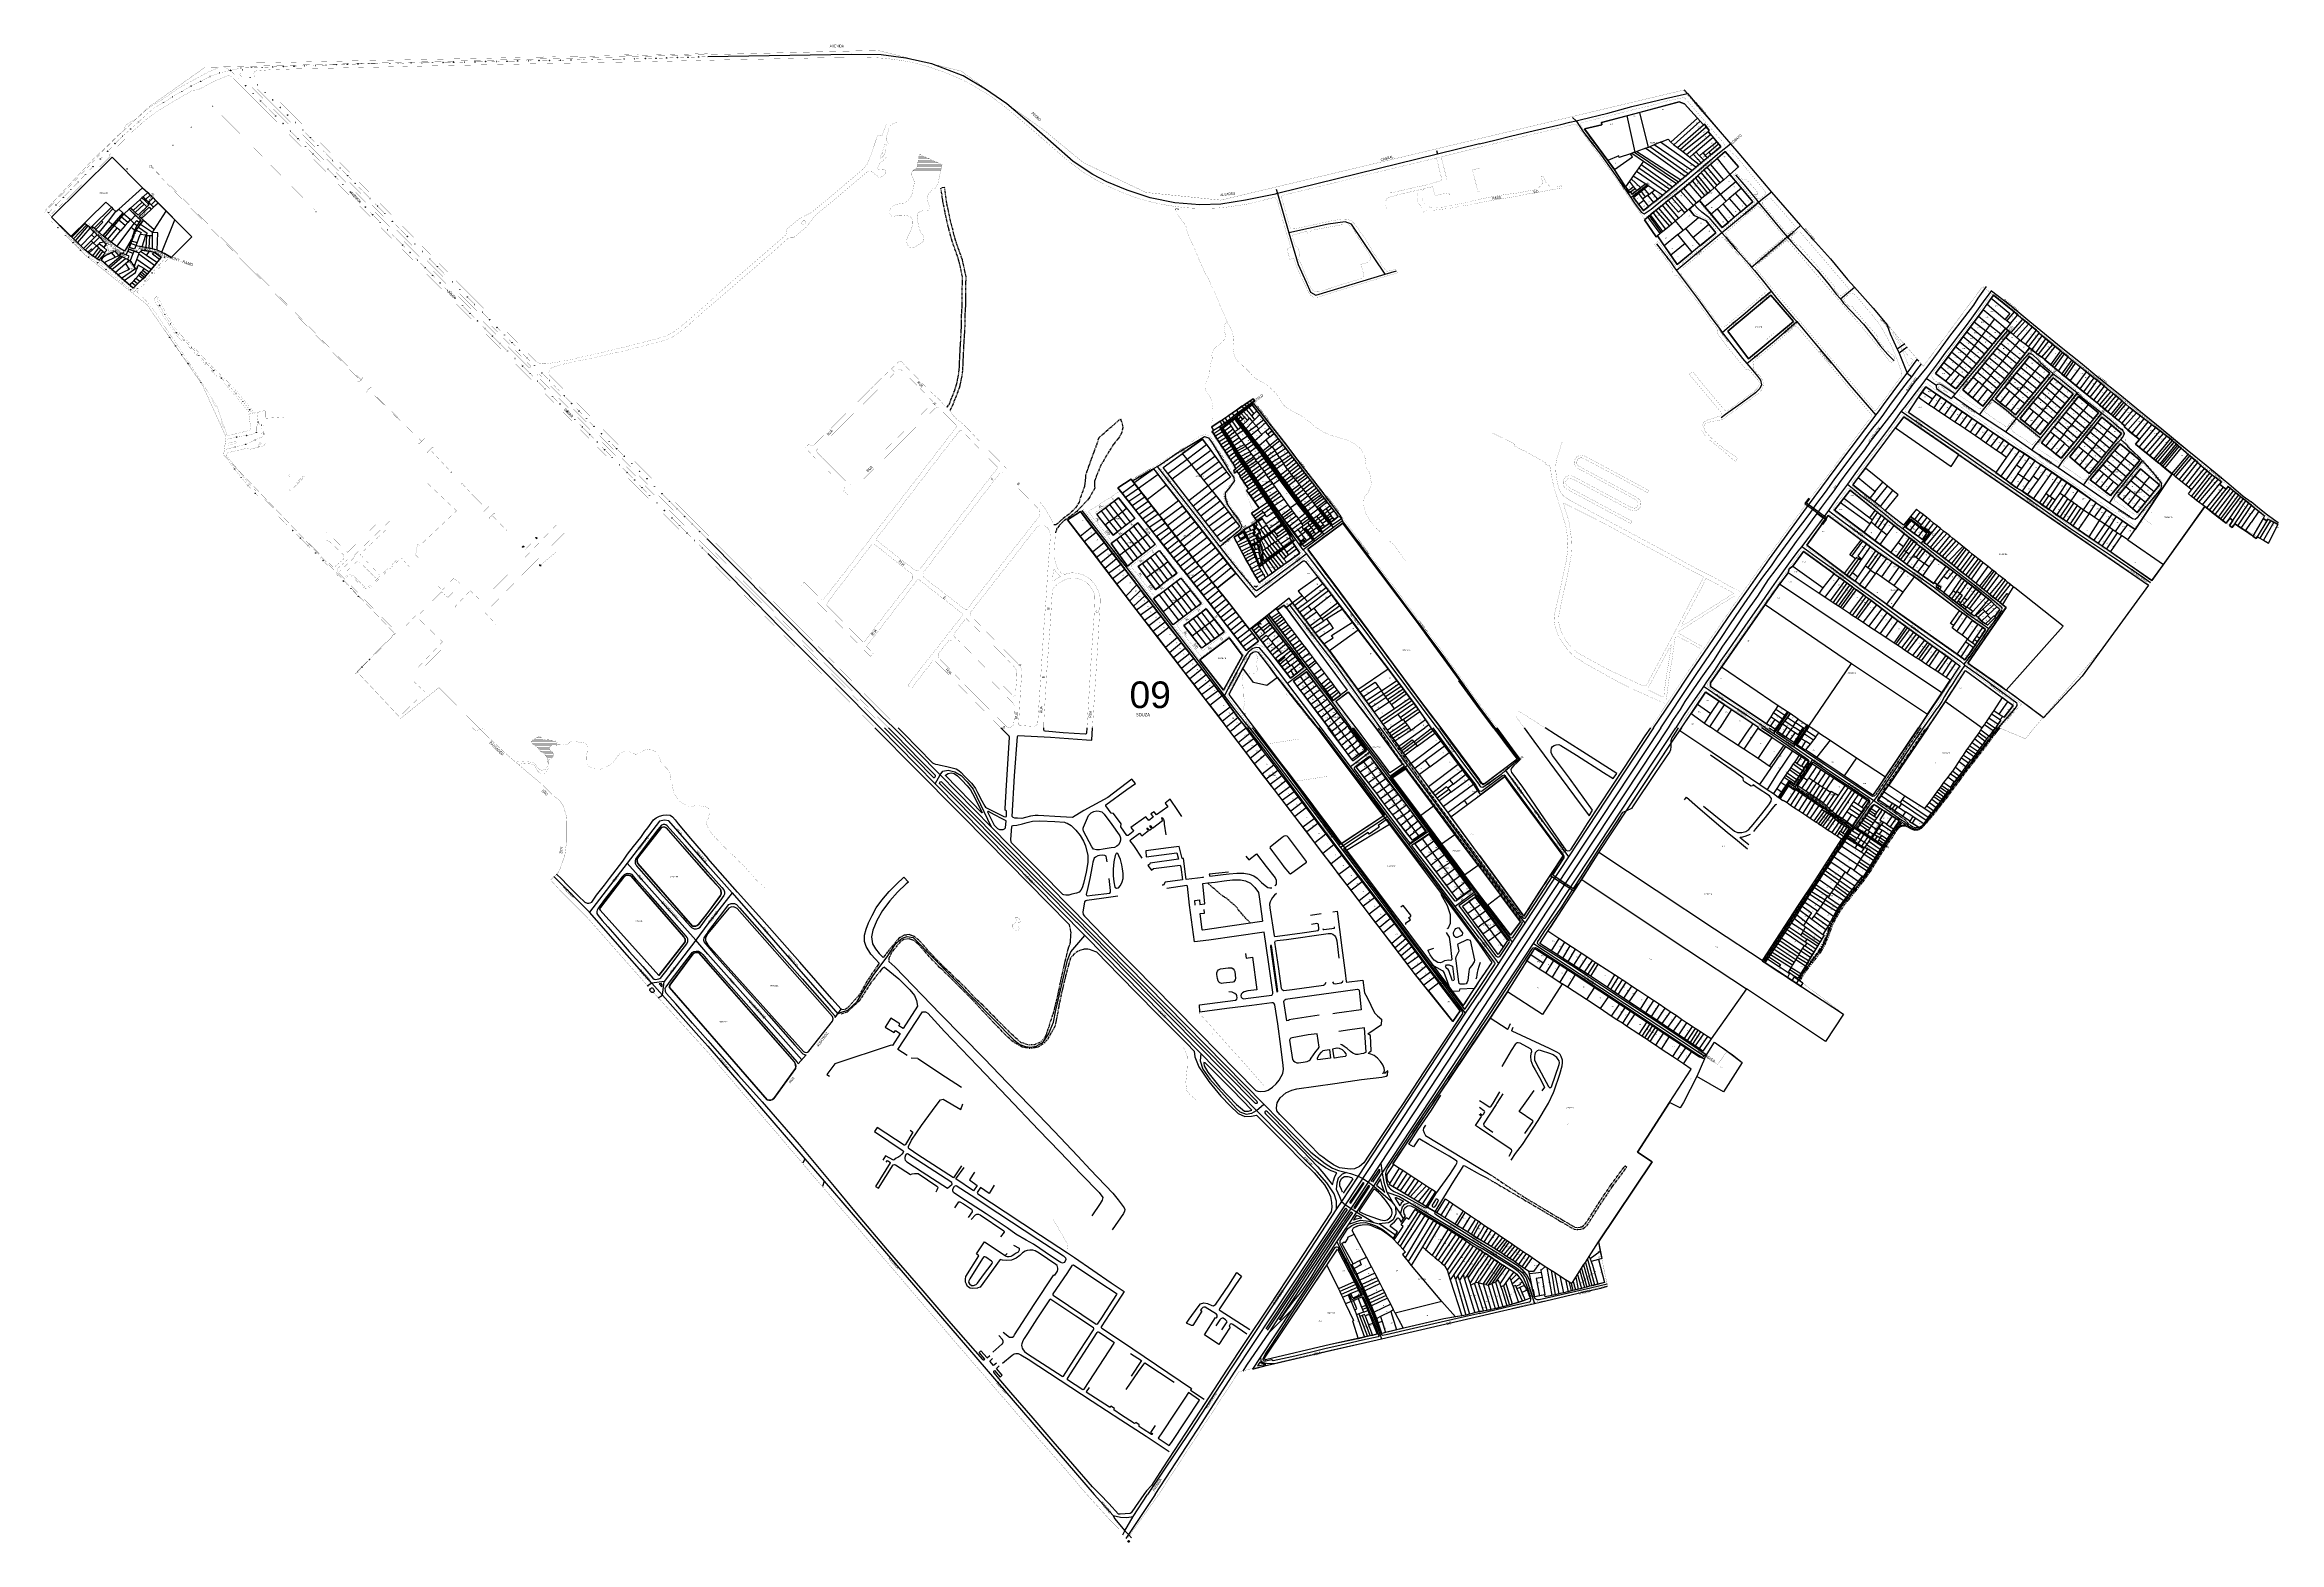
# Model space of a CAD drawing. Extents: x 203640 to 206998, y 4842129 to 4844379.
import ezdxf
from ezdxf.enums import TextEntityAlignment as Align

# ---------------------------------------------------------------- set-up
doc = ezdxf.new("R2010")
doc.units = 0
doc.header["$LTSCALE"] = 1.5
doc.header["$MEASUREMENT"] = 0
for name, pattern in [('HIDDENX2', [0.75, 0.5, -0.25]), ('PHANTOMX2', [5, 2.5, -0.5, 0.5, -0.5, 0.5, -0.5]), ('TRACO_05', [11, 7, -1, 0.5, -1, 0.5, -1]), ('TRACO_11', [8, 3, -1, 3, -1]), ('TRACO_13', [8, 5, -1, 1, -1]), ('TRACO_15', [3, 2, -1]), ('TRACO_25', [8, 3, -1, 1, -1, 1, -1])]:
    doc.linetypes.add(name, pattern=pattern)
for name, color, linetype in [('CD-MALHA-LOTES', 40, 'CONTINUOUS'), ('CD_TXT_QUADRA', 7, 'CONTINUOUS'), ('HD-CANAIS', 7, 'CONTINUOUS'), ('HD-CURSO-INTER', 170, 'CONTINUOUS'), ('HD-CURSO-PERENE', 170, 'CONTINUOUS'), ('HD-HACH-HIDROG', 160, 'CONTINUOUS'), ('HD-LAGOS-PERENE', 170, 'CONTINUOUS'), ('HD-VALAS-DRENOS', 170, 'CONTINUOUS'), ('LM-LIM-SETOR-FISCAL', 7, 'CONTINUOUS'), ('LM-TXT-LSF', 7, 'CONTINUOUS'), ('RU-QUADRAS', 210, 'CONTINUOUS'), ('SV-BUEIRO-VALA', 7, 'CONTINUOUS'), ('SV-CAMINHO-TRILHA', 1, 'HIDDENX2'), ('SV-EIXO-RUA-N-PAV', 6, 'CONTINUOUS'), ('SV-EIXO-RUA-PAV', 20, 'CONTINUOUS'), ('SV-PASSARELAS', 20, 'CONTINUOUS'), ('SV-PONTE-BUEIRO', 249, 'CONTINUOUS'), ('SV-RUA-NAO-PAV-S-GUIA-C-GUIA', 7, 'PHANTOMX2'), ('SV-RUA-PAVIM-S-GUIA-C-GUIA', 7, 'CONTINUOUS'), ('SV-TXT-PASSARELA', 7, 'CONTINUOUS'), ('SV-TXT-RUA-N-PAV-S-GUIA-C-GUIA', 7, 'CONTINUOUS'), ('SV-TXT-RUA-PAV-S-GUIA-C-GUIA', 7, 'CONTINUOUS'), ('Th_NmrPorta', 1, 'CONTINUOUS')]:
    doc.layers.add(name, color=color, linetype=linetype)
doc.styles.add('3388-45-2D_TXT$0$ARIAL', font='ARIAL.TTF')
doc.styles.add('3388-46-2D_TXT$0$ARIAL', font='ARIAL.TTF')
doc.styles.add('ARIAL', font='ARIAL.TTF')
doc.styles.add('MONOTXT', font='ARIAL.TTF', dxfattribs={"height": 0.2})
doc.styles.get("Standard").update_dxf_attribs({"font": 'ARIAL.TTF'})
doc.linetypes.add('Limite', pattern='A,20,-3,[130,ltypeshp.shx,S=6.35,R=0,X=0,Y=0],-3,20', length=46)

# ---------------------------------------------------------------- blocks, each defined once
blk = doc.blocks.new('COD120', base_point=(204379.51, 4843638.37))
at = {"layer": 'SV-BUEIRO-VALA'}
blk.add_lwpolyline([(204378.51, 4843636.97), (204378.51, 4843637.553333), (204378.51, 4843637.640833), (204378.593333, 4843637.874167), (204378.76, 4843638.136667), (204379.01, 4843638.2825), (204379.343333, 4843638.37), (204379.676667, 4843638.37), (204380.01, 4843638.2825), (204380.26, 4843638.136667), (204380.426667, 4843637.874167), (204380.51, 4843637.640833), (204380.51, 4843637.553333), (204380.51, 4843636.97)], dxfattribs=at)
blk = doc.blocks.new('*X1')
at = {"layer": 'HD-HACH-HIDROG', "const_width": 0.13}
for points in [[(204375.614332, 4843335.880281), (204389.367397, 4843335.880419)], [(204379.202933, 4843337.88035), (204386.989401, 4843337.880428)], [(204372.014693, 4843331.880179), (204408.583738, 4843331.880545)], [(204373.482359, 4843329.880161), (204410.401164, 4843329.88053)], [(204373.520071, 4843333.880227), (204403.272279, 4843333.880525)], [(204374.950025, 4843327.880143), (204410.075344, 4843327.880494)], [(204377.279632, 4843325.880133), (204402.574431, 4843325.880386)], [(204380.506054, 4843323.880132), (204399.181792, 4843323.880319)], [(204382.054814, 4843321.880115), (204398.981889, 4843321.880284)], [(204383.689076, 4843319.880098), (204399.451169, 4843319.880256)], [(204385.543256, 4843317.880084), (204401.682599, 4843317.880245)], [(204388.046753, 4843315.880076), (204403.727837, 4843315.880232)], [(204390.949514, 4843313.880072), (204404.664404, 4843313.880209)], [(204392.69529, 4843311.880056), (204404.779053, 4843311.880177)], [(204393.813434, 4843309.880034), (204404.179041, 4843309.880138)], [(204394.554958, 4843307.880009), (204402.65792, 4843307.88009)]]:
    blk.add_lwpolyline(points, dxfattribs=at)
blk = doc.blocks.new('*X2')
at = {"layer": 'HD-HACH-HIDROG', "const_width": 0.13}
for points in [[(205094.367685, 4843056.670037), (205102.353504, 4843056.670117)], [(205094.503741, 4843054.670005), (205103.149043, 4843054.670091)], [(205095.00094, 4843052.669977), (205104.541914, 4843052.670072)], [(205095.853375, 4843050.669953), (205104.345049, 4843050.670037)], [(205095.966314, 4843058.670086), (205102.273302, 4843058.670149)], [(205098.854427, 4843060.670148), (205105.122978, 4843060.67021)], [(205099.271878, 4843066.670251), (205103.949926, 4843066.670297)], [(205100.429564, 4843064.670229), (205105.644972, 4843064.670281)], [(205100.897903, 4843062.670201), (205105.846898, 4843062.67025)]]:
    blk.add_lwpolyline(points, dxfattribs=at)
blk = doc.blocks.new('COD119', base_point=(204943.79, 4844433.7))
at = {"layer": 'SV-PONTE-BUEIRO'}
blk.add_lwpolyline([(204942.28, 4844431.7), (204942.28, 4844432.533333), (204942.28, 4844432.658333), (204942.405833, 4844432.991667), (204942.6575, 4844433.366667), (204943.035, 4844433.575), (204943.538333, 4844433.7), (204944.041667, 4844433.7), (204944.545, 4844433.575), (204944.9225, 4844433.366667), (204945.174167, 4844432.991667), (204945.3, 4844432.658333), (204945.3, 4844432.533333), (204945.3, 4844431.7)], dxfattribs=at)
blk = doc.blocks.new('*X4')
at = {"layer": 'HD-HACH-HIDROG', "const_width": 0.13}
for points in [[(204953.581169, 4844209.69236), (204965.409388, 4844209.692478)], [(204953.93553, 4844211.692396), (204961.082512, 4844211.692468)], [(204954.696774, 4844213.692437), (204956.755636, 4844213.692457)], [(204942.88032, 4844183.691824), (204985.395529, 4844183.692249)], [(204943.412562, 4844185.691862), (204985.834826, 4844185.692286)], [(204943.605461, 4844181.691798), (204984.964034, 4844181.692212)], [(204943.944803, 4844187.6919), (204986.28115, 4844187.692324)], [(204944.554078, 4844179.691774), (204984.532539, 4844179.692174)], [(204944.698777, 4844189.691941), (204986.727474, 4844189.692361)], [(204945.502694, 4844177.691751), (204984.101044, 4844177.692137)], [(204946.178046, 4844175.691725), (204983.669549, 4844175.6921)], [(204946.99126, 4844191.691997), (204987.173798, 4844191.692399)], [(204949.283743, 4844193.692053), (204987.620123, 4844193.692436)], [(204950.913039, 4844195.692102), (204988.066447, 4844195.692474)], [(204951.342872, 4844197.692139), (204988.512771, 4844197.692511)], [(204951.767941, 4844199.692177), (204987.043769, 4844199.692529)], [(204952.135171, 4844201.692213), (204982.716893, 4844201.692519)], [(204952.502401, 4844203.69225), (204978.390016, 4844203.692509)], [(204952.869631, 4844205.692287), (204974.06314, 4844205.692499)], [(204953.226808, 4844207.692323), (204969.736264, 4844207.692488)], [(204932.092082, 4844141.691023), (204968.015108, 4844141.691382)], [(204935.533058, 4844143.69109), (204967.471087, 4844143.69141)], [(204937.969536, 4844145.691148), (204966.927065, 4844145.691437)], [(204939.462153, 4844147.691196), (204966.383043, 4844147.691465)], [(204940.954771, 4844149.691243), (204966.856248, 4844149.691502)], [(204942.301673, 4844151.69129), (204967.487213, 4844151.691542)], [(204942.793787, 4844153.691328), (204968.118177, 4844153.691581)], [(204943.285902, 4844155.691366), (204969.264463, 4844155.691626)], [(204943.778016, 4844157.691404), (204970.91425, 4844157.691675)], [(204944.270131, 4844159.691442), (204972.564037, 4844159.691725)], [(204944.762246, 4844161.69148), (204974.213824, 4844161.691774)], [(204945.25436, 4844163.691517), (204978.700067, 4844163.691852)], [(204945.746475, 4844165.691555), (204979.790255, 4844165.691896)], [(204946.159842, 4844167.691592), (204980.880443, 4844167.69194)], [(204946.507675, 4844169.691629), (204981.97063, 4844169.691984)], [(204946.511384, 4844173.691695), (204983.238054, 4844173.692062)], [(204946.844722, 4844171.691665), (204982.806559, 4844171.692025)], [(204910.231373, 4844129.690606), (204960.04542, 4844129.691104)], [(204910.668655, 4844127.690578), (204956.764213, 4844127.691039)], [(204911.080523, 4844131.690648), (204968.832564, 4844131.691225)], [(204911.105937, 4844125.690549), (204953.756543, 4844125.690975)], [(204911.54322, 4844123.69052), (204951.758794, 4844123.690922)], [(204912.369285, 4844133.690694), (204969.06376, 4844133.691261)], [(204913.658047, 4844135.690739), (204969.294957, 4844135.691296)], [(204917.324233, 4844137.690809), (204969.103151, 4844137.691327)], [(204922.620378, 4844139.690895), (204968.55913, 4844139.691354)], [(204935.911084, 4844121.690731), (204951.815825, 4844121.69089)], [(204942.058227, 4844119.690759), (204951.872857, 4844119.690858)], [(204942.740729, 4844117.690733), (204951.929888, 4844117.690825)], [(204943.423231, 4844115.690707), (204951.986919, 4844115.690793)], [(204943.715667, 4844107.690578), (204953.411023, 4844107.690675)], [(204943.921278, 4844109.690613), (204952.985388, 4844109.690704)], [(204944.105732, 4844113.690681), (204952.134117, 4844113.690761)], [(204944.126889, 4844111.690648), (204952.559753, 4844111.690732)], [(204935.828497, 4844081.69007), (204957.647557, 4844081.690288)], [(204935.863896, 4844083.690104), (204960.174085, 4844083.690347)], [(204935.899294, 4844085.690137), (204960.553677, 4844085.690383)], [(204935.934693, 4844087.69017), (204960.93327, 4844087.69042)], [(204936.571342, 4844079.690045), (204954.600401, 4844079.690225)], [(204936.740246, 4844089.690211), (204961.217321, 4844089.690456)], [(204937.559989, 4844077.690022), (204951.163354, 4844077.690158)], [(204937.681615, 4844091.690254), (204960.01057, 4844091.690477)], [(204938.622984, 4844093.690296), (204958.803819, 4844093.690498)], [(204938.81357, 4844075.690001), (204946.586677, 4844075.690079)], [(204939.502782, 4844095.690338), (204957.597068, 4844095.690519)], [(204940.30427, 4844097.690379), (204956.760784, 4844097.690544)], [(204941.105757, 4844099.69042), (204956.019875, 4844099.690569)], [(204941.907244, 4844101.690461), (204955.278966, 4844101.690595)], [(204942.708731, 4844103.690502), (204954.538057, 4844103.69062)], [(204943.510056, 4844105.690543), (204953.836659, 4844105.690646)]]:
    blk.add_lwpolyline(points, dxfattribs=at)

msp = doc.modelspace()

# ---------------------------------------------------------------- linework, layer by layer
at = {"layer": 'CD-MALHA-LOTES', "linetype": 'Continuous'}
for points in [[(206037, 4844277.5), (206017.8, 4844272.3)], [(206096, 4844293.3), (206037, 4844277.5)], [(206049.8, 4844224.9), (206037, 4844277.5)], [(206104.1, 4844290.5), (206096, 4844293.3)], [(206123.6, 4844268.8), (206104.1, 4844290.5)], [(205980, 4844258.6), (205954, 4844252.5)], [(205954, 4844252.5), (205989, 4844205.1)], [(206017.8, 4844272.3), (205979.6, 4844262.1)], [(205979.6, 4844262.1), (205980, 4844258.6)], [(206030, 4844217.9), (206017.8, 4844272.3)], [(206123.6, 4844268.8), (206083.3, 4844232.6)], [(206088.2, 4844228.8), (206127.5, 4844264.4)], [(206093.4, 4844224.8), (206132.8, 4844258.6)], [(206097.5, 4844221.5), (206136.8, 4844255.8)], [(206101.4, 4844218.5), (206139.6, 4844248.8)], [(206107.1, 4844214), (206143.2, 4844244.4)], [(206127.5, 4844264.4), (206123.6, 4844268.8)], [(206132.8, 4844258.6), (206127.5, 4844264.4)], [(206133.9, 4844259.5), (206132.8, 4844258.6)], [(206136.8, 4844255.8), (206133.9, 4844259.5)], [(206141.3, 4844250.1), (206136.8, 4844255.8)], [(206139.6, 4844248.8), (206141.3, 4844250.1)], [(206143.2, 4844244.4), (206139.6, 4844248.8)], [(206146.9, 4844240), (206143.2, 4844244.4)], [(206005.4, 4844212.2), (205989, 4844205.1)], [(205998.8, 4844191.8), (206026.2, 4844210.8)], [(206006, 4844209.5), (206005.4, 4844212.2)], [(206022.9, 4844215.4), (206006, 4844209.5)], [(206022.9, 4844215.4), (206024.9, 4844216.1)], [(206026.2, 4844210.8), (206022.9, 4844215.4)], [(206028.9, 4844217.5), (206024.9, 4844216.1)], [(206024.9, 4844216.1), (206042.6, 4844203.9)], [(206030, 4844217.9), (206028.9, 4844217.5)], [(206028.9, 4844217.5), (206095.1, 4844173)], [(206032.5, 4844218.8), (206030, 4844217.9)], [(206045.9, 4844223.5), (206032.5, 4844218.8)], [(206032.5, 4844218.8), (206098.8, 4844176.2)], [(206049.8, 4844224.9), (206045.9, 4844223.5)], [(206045.9, 4844223.5), (206105.1, 4844181.6)], [(206052, 4844225.8), (206049.8, 4844224.9)], [(206058.5, 4844228.5), (206052, 4844225.8)], [(206109.4, 4844185.2), (206052, 4844225.8)], [(206068.2, 4844232.5), (206058.5, 4844228.5)], [(206115, 4844189.9), (206058.5, 4844228.5)], [(206068.2, 4844232.5), (206079.7, 4844237.2)], [(206120.9, 4844194.9), (206068.2, 4844232.5)], [(206079.7, 4844237.2), (206083.3, 4844232.6)], [(206083.3, 4844232.6), (206088.2, 4844228.8)], [(206088.2, 4844228.8), (206093.4, 4844224.8)], [(206093.4, 4844224.8), (206097.5, 4844221.5)], [(206097.5, 4844221.5), (206101.4, 4844218.5)], [(206101.4, 4844218.5), (206107.1, 4844214)], [(206107.1, 4844214), (206112, 4844210.2)], [(206112, 4844210.2), (206117.2, 4844214.6)], [(206112, 4844210.2), (206126, 4844199.2)], [(206117.2, 4844214.6), (206121.1, 4844218)], [(206129.1, 4844201.8), (206117.2, 4844214.6)], [(206121.1, 4844218), (206146.9, 4844240)], [(206121.1, 4844218), (206126.5, 4844212.4)], [(206126.5, 4844212.4), (206131.7, 4844216.6)], [(206133.7, 4844205.1), (206126.5, 4844212.4)], [(206131.7, 4844216.6), (206152.6, 4844233.2)], [(206131.7, 4844216.6), (206135.1, 4844212.8)], [(206138.4, 4844209.1), (206133.7, 4844205.1)], [(206135.1, 4844212.8), (206140.6, 4844217.7)], [(206135.1, 4844212.8), (206138.4, 4844209.1)], [(206138.4, 4844209.1), (206143.9, 4844214.1)], [(206140.6, 4844217.7), (206155, 4844230.3)], [(206140.6, 4844217.7), (206143.9, 4844214.1)], [(206143.2, 4844199.7), (206153.1, 4844208.3)], [(206143.9, 4844214.1), (206158.5, 4844226.2)], [(206152.6, 4844233.2), (206146.9, 4844240)], [(206155, 4844230.3), (206152.6, 4844233.2)], [(206165.4, 4844218.8), (206153.1, 4844208.3)], [(206153.1, 4844208.3), (206172.3, 4844184.3)], [(206158.5, 4844226.2), (206155, 4844230.3)], [(206185.2, 4844195.8), (206165.4, 4844218.8)], [(205989, 4844205.1), (205998.8, 4844191.8)], [(206015.6, 4844165.7), (205998.8, 4844191.8)], [(206024, 4844177.7), (206021.4, 4844174)], [(206027, 4844182.1), (206024, 4844177.7)], [(206038.5, 4844164.3), (206024, 4844177.7)], [(206031.8, 4844188.9), (206027, 4844182.1)], [(206027, 4844182.1), (206046, 4844169.9)], [(206035.3, 4844194), (206031.8, 4844188.9)], [(206031.8, 4844188.9), (206077.1, 4844157.9)], [(206038.9, 4844199.2), (206035.3, 4844194)], [(206035.3, 4844194), (206082.1, 4844162)], [(206042.6, 4844203.9), (206038.9, 4844199.2)], [(206038.9, 4844199.2), (206086.1, 4844165.5)], [(206042.6, 4844203.9), (206092.2, 4844170.7)], [(206095.1, 4844173), (206098.8, 4844176.2)], [(206098.8, 4844176.2), (206105.1, 4844181.6)], [(206105.1, 4844181.6), (206109.4, 4844185.2)], [(206109.4, 4844185.2), (206115, 4844189.9)], [(206115, 4844189.9), (206120.9, 4844194.9)], [(206120.4, 4844178.8), (206115.5, 4844174.4)], [(206124.2, 4844182.5), (206120.4, 4844178.8)], [(206120.4, 4844178.8), (206139, 4844155.7)], [(206126, 4844199.2), (206120.9, 4844194.9)], [(206129.1, 4844187.2), (206124.2, 4844182.5)], [(206143.1, 4844159.2), (206124.2, 4844182.5)], [(206126, 4844199.2), (206129.1, 4844201.8)], [(206129.3, 4844201.6), (206129.1, 4844201.8)], [(206132.9, 4844190.8), (206129.1, 4844187.2)], [(206148.7, 4844163.9), (206129.1, 4844187.2)], [(206133.7, 4844205.1), (206129.3, 4844201.6)], [(206133.2, 4844191), (206132.9, 4844190.8)], [(206138.2, 4844195.3), (206133.2, 4844191)], [(206133.2, 4844191), (206152.9, 4844167.4)], [(206143.2, 4844199.7), (206138.2, 4844195.3)], [(206157.8, 4844171.5), (206138.2, 4844195.3)], [(206163.2, 4844176.3), (206143.2, 4844199.7)], [(206163.2, 4844176.3), (206157.8, 4844171.5)], [(206172.3, 4844184.3), (206163.2, 4844176.3)], [(206172.3, 4844184.3), (206185.2, 4844195.8)], [(206181.1, 4844173.6), (206172.3, 4844184.3)], [(206021.4, 4844174), (206015.6, 4844165.7)], [(206015.6, 4844165.7), (206019.7, 4844160.2)], [(206019.7, 4844160.2), (206027.6, 4844166.2)], [(206019.7, 4844160.2), (206021.5, 4844157.1)], [(206027.6, 4844166.2), (206021.4, 4844174)], [(206021.5, 4844157.1), (206022.8, 4844158)], [(206022.8, 4844158), (206030.1, 4844163.1)], [(206022.8, 4844158), (206025.5, 4844154.8)], [(206025.5, 4844154.8), (206032.5, 4844160)], [(206030.1, 4844163.1), (206027.6, 4844166.2)], [(206034.8, 4844155.4), (206027.7, 4844149.5)], [(206027.7, 4844149.5), (206035.1, 4844139.5)], [(206032.5, 4844160), (206030.1, 4844163.1)], [(206032.5, 4844160), (206038.5, 4844164.3)], [(206038.8, 4844158.7), (206034.8, 4844155.4)], [(206034.8, 4844155.4), (206041.2, 4844147.4)], [(206035.1, 4844139.5), (206042.8, 4844145.5)], [(206043.5, 4844162.6), (206038.8, 4844158.7)], [(206038.8, 4844158.7), (206045.2, 4844150.4)], [(206041.2, 4844147.4), (206045.2, 4844150.4)], [(206042.8, 4844145.5), (206041.2, 4844147.4)], [(206050.4, 4844136.2), (206042.8, 4844145.5)], [(206049.6, 4844167.5), (206043.5, 4844162.6)], [(206043.5, 4844162.6), (206050.3, 4844154.3)], [(206045.2, 4844150.4), (206048.5, 4844152.9)], [(206046, 4844169.9), (206049.6, 4844167.5)], [(206048.5, 4844152.9), (206050.3, 4844154.3)], [(206048.5, 4844152.9), (206057.6, 4844142)], [(206049.6, 4844167.5), (206059.4, 4844161.2)], [(206050.3, 4844154.3), (206055, 4844157.8)], [(206057.6, 4844142), (206050.4, 4844136.2)], [(206055, 4844157.8), (206059.4, 4844161.2)], [(206064, 4844147.1), (206055, 4844157.8)], [(206057.6, 4844142), (206064, 4844147.1)], [(206059.4, 4844161.2), (206071.7, 4844153.2)], [(206064, 4844147.1), (206071.7, 4844153.2)], [(206075.6, 4844142.1), (206070.9, 4844138.2)], [(206071.7, 4844153.2), (206077.1, 4844157.9)], [(206079.6, 4844145.1), (206075.6, 4844142.1)], [(206095.4, 4844118.5), (206075.6, 4844142.1)], [(206077.1, 4844157.9), (206082.1, 4844162)], [(206084.8, 4844149.2), (206079.6, 4844145.1)], [(206095, 4844127.3), (206079.6, 4844145.1)], [(206082.1, 4844162), (206086.1, 4844165.5)], [(206088.9, 4844152.5), (206084.8, 4844149.2)], [(206100.2, 4844131.9), (206084.8, 4844149.2)], [(206086.1, 4844165.5), (206092.2, 4844170.7)], [(206098.2, 4844159.8), (206088.9, 4844152.5)], [(206108.7, 4844130), (206088.9, 4844152.5)], [(206092.2, 4844170.7), (206095.1, 4844173)], [(206102.9, 4844163.5), (206098.2, 4844159.8)], [(206117.7, 4844137.7), (206098.2, 4844159.8)], [(206110.9, 4844170.4), (206102.9, 4844163.5)], [(206122, 4844141.4), (206102.9, 4844163.5)], [(206115.5, 4844174.4), (206110.9, 4844170.4)], [(206130.3, 4844148.4), (206110.9, 4844170.4)], [(206115.5, 4844174.4), (206134.6, 4844152)], [(206117.7, 4844137.7), (206122, 4844141.4)], [(206122, 4844141.4), (206126.6, 4844145.2)], [(206130.3, 4844148.4), (206126.6, 4844145.2)], [(206126.6, 4844145.2), (206134.8, 4844135.4)], [(206134.6, 4844152), (206130.3, 4844148.4)], [(206139, 4844155.7), (206134.6, 4844152)], [(206158, 4844154.5), (206134.8, 4844135.4)], [(206143.1, 4844159.2), (206139, 4844155.7)], [(206148.7, 4844163.9), (206143.1, 4844159.2)], [(206149.6, 4844164.6), (206148.7, 4844163.9)], [(206152.9, 4844167.4), (206149.6, 4844164.6)], [(206158, 4844154.5), (206149.6, 4844164.6)], [(206157.8, 4844171.5), (206152.9, 4844167.4)], [(206158, 4844154.5), (206181.1, 4844173.6)], [(206166.7, 4844144.2), (206158, 4844154.5)], [(206162, 4844140.2), (206166.7, 4844144.2)], [(206166.7, 4844144.2), (206171, 4844147.9)], [(206180.5, 4844156), (206171, 4844147.9)], [(206171, 4844147.9), (206188.5, 4844127.8)], [(206189.5, 4844163.6), (206180.5, 4844156)], [(206198.1, 4844135.9), (206180.5, 4844156)], [(206189.5, 4844163.6), (206181.1, 4844173.6)], [(206206.5, 4844143), (206189.5, 4844163.6)], [(206198.1, 4844135.9), (206206.5, 4844143)], [(206035.1, 4844139.5), (206042.5, 4844129.9)], [(206042.5, 4844129.9), (206050.4, 4844136.2)], [(206049.2, 4844120.3), (206043.8, 4844115.8)], [(206043.8, 4844115.8), (206061.3, 4844090.4)], [(206051.3, 4844122), (206049.2, 4844120.3)], [(206067.5, 4844095.3), (206049.2, 4844120.3)], [(206053.1, 4844123.5), (206051.3, 4844122)], [(206069.5, 4844096.8), (206051.3, 4844122)], [(206057, 4844126.8), (206053.1, 4844123.5)], [(206071.5, 4844098.4), (206053.1, 4844123.5)], [(206061, 4844130), (206057, 4844126.8)], [(206076, 4844101.9), (206057, 4844126.8)], [(206065.3, 4844133.6), (206061, 4844130)], [(206061, 4844130), (206081.6, 4844106.6)], [(206070.9, 4844138.2), (206065.3, 4844133.6)], [(206085.4, 4844109.9), (206065.3, 4844133.6)], [(206090.8, 4844114.5), (206070.9, 4844138.2)], [(206085.4, 4844109.9), (206081.6, 4844106.6)], [(206090.8, 4844114.5), (206085.4, 4844109.9)], [(206095.4, 4844118.5), (206090.8, 4844114.5)], [(206102.2, 4844100.6), (206090.8, 4844114.5)], [(206100.2, 4844131.9), (206095, 4844127.3)], [(206104.8, 4844126.7), (206095.4, 4844118.5)], [(206104.8, 4844126.7), (206100.2, 4844131.9)], [(206108.7, 4844130), (206104.8, 4844126.7)], [(206105.4, 4844103.2), (206125.3, 4844119.5)], [(206111.3, 4844132.2), (206108.7, 4844130)], [(206111.3, 4844132.2), (206117.7, 4844137.7)], [(206118.6, 4844122.6), (206111.3, 4844132.2)], [(206116.8, 4844089.7), (206140.4, 4844109.6)], [(206125.3, 4844119.5), (206118.6, 4844122.6)], [(206136.5, 4844114.3), (206125.3, 4844119.5)], [(206134.8, 4844135.4), (206143.9, 4844124.4)], [(206140.4, 4844109.6), (206136.5, 4844114.3)], [(206151.2, 4844096.7), (206140.4, 4844109.6)], [(206153.5, 4844132.7), (206143.9, 4844124.4)], [(206143.9, 4844124.4), (206160.8, 4844104.5)], [(206153.5, 4844132.7), (206162, 4844140.2)], [(206170, 4844112.2), (206153.5, 4844132.7)], [(206160.8, 4844104.5), (206170, 4844112.2)], [(206179.1, 4844119.9), (206162, 4844140.2)], [(206179.1, 4844119.9), (206170, 4844112.2)], [(206188.5, 4844127.8), (206179.1, 4844119.9)], [(206188.5, 4844127.8), (206198.1, 4844135.9)], [(206061.3, 4844090.4), (206063.5, 4844092.1)], [(206067.5, 4844095.3), (206063.5, 4844092.1)], [(206063.5, 4844092.1), (206073.6, 4844077)], [(206069.5, 4844096.8), (206067.5, 4844095.3)], [(206071.5, 4844098.4), (206069.5, 4844096.8)], [(206076, 4844101.9), (206071.5, 4844098.4)], [(206094, 4844093.8), (206073.6, 4844077)], [(206073.6, 4844077), (206083.4, 4844062.9)], [(206081.6, 4844106.6), (206076, 4844101.9)], [(206104.9, 4844080.6), (206083.4, 4844062.9)], [(206094, 4844093.8), (206102.2, 4844100.6)], [(206104.9, 4844080.6), (206094, 4844093.8)], [(206102.2, 4844100.6), (206105.4, 4844103.2)], [(206115.8, 4844067.4), (206104.9, 4844080.6)], [(206105.4, 4844103.2), (206116.8, 4844089.7)], [(206116.8, 4844089.7), (206127.4, 4844077)], [(206127.4, 4844077), (206151.2, 4844096.7)], [(206083.4, 4844062.9), (206093.2, 4844049)], [(206093.2, 4844049), (206115.8, 4844067.4)], [(206233.8, 4844002.9), (206169.1, 4843948.9)], [(206267.7, 4843963.5), (206233.8, 4844002.9)], [(206552.6, 4843980.7), (206545.8, 4843971.5)], [(206552.6, 4843980.7), (206558.6, 4843989.1)], [(206569.9, 4843966.6), (206552.6, 4843980.7)], [(206564.8, 4843998.1), (206558.6, 4843989.1)], [(206558.6, 4843989.1), (206585.6, 4843966.3)], [(206568.4, 4844002.9), (206564.8, 4843998.1)], [(206564.8, 4843998.1), (206592.6, 4843975.1)], [(206599.4, 4843978), (206568.4, 4844002.9)], [(206592.6, 4843975.1), (206586, 4843966.8)], [(206599.4, 4843978), (206588.5, 4843964.8)], [(206605.1, 4843973.2), (206599.4, 4843978)], [(206169.1, 4843948.9), (206200.2, 4843907.2)], [(206200.2, 4843907.2), (206267.7, 4843963.5)], [(206522.9, 4843940.7), (206517, 4843932.8)], [(206528.4, 4843948), (206522.9, 4843940.7)], [(206522.9, 4843940.7), (206539.7, 4843926.6)], [(206533.9, 4843955.5), (206528.4, 4843948)], [(206528.4, 4843948), (206545.3, 4843934)], [(206539.3, 4843962.8), (206533.9, 4843955.5)], [(206533.9, 4843955.5), (206550.9, 4843941.5)], [(206545.8, 4843971.5), (206539.3, 4843962.8)], [(206539.3, 4843962.8), (206556.7, 4843949.2)], [(206545.3, 4843934), (206550.9, 4843941.5)], [(206545.8, 4843971.5), (206563, 4843957.5)], [(206550.9, 4843941.5), (206556.7, 4843949.2)], [(206566.6, 4843928.6), (206550.9, 4843941.5)], [(206556.7, 4843949.2), (206563, 4843957.5)], [(206573, 4843936.4), (206556.7, 4843949.2)], [(206563, 4843957.5), (206569.9, 4843966.6)], [(206579.4, 4843944.2), (206563, 4843957.5)], [(206586.5, 4843953), (206569.9, 4843966.6)], [(206573, 4843936.4), (206579.4, 4843944.2)], [(206579.4, 4843944.2), (206586.5, 4843953)], [(206585.6, 4843966.3), (206586, 4843966.8)], [(206586, 4843966.8), (206588.5, 4843964.8)], [(206587.2, 4843952.4), (206586.5, 4843953)], [(206593.3, 4843947.3), (206586.8, 4843939.4)], [(206594, 4843960.2), (206587.2, 4843952.4)], [(206587.2, 4843952.4), (206593.3, 4843947.3)], [(206588.5, 4843964.8), (206594, 4843960.2)], [(206594.3, 4843946.5), (206593.3, 4843947.3)], [(206594, 4843960.2), (206605.1, 4843973.2)], [(206594.3, 4843946.5), (206612.4, 4843966.7)], [(206597.8, 4843943.6), (206594.3, 4843946.5)], [(206597.8, 4843943.6), (206616.1, 4843963.9)], [(206602.8, 4843939.5), (206597.8, 4843943.6)], [(206602.8, 4843939.5), (206621.2, 4843959.7)], [(206612, 4843967), (206605.1, 4843973.2)], [(206626.6, 4843955.2), (206608.9, 4843934.5)], [(206612.4, 4843966.7), (206612, 4843967)], [(206616.1, 4843963.9), (206612.4, 4843966.7)], [(206621.2, 4843959.7), (206616.1, 4843963.9)], [(206616.4, 4843928.5), (206632.7, 4843950.2)], [(206620.7, 4843925.2), (206636.9, 4843945.6)], [(206621.2, 4843959.7), (206626.6, 4843955.2)], [(206626.1, 4843920.9), (206641.4, 4843941.9)], [(206632.7, 4843950.2), (206626.6, 4843955.2)], [(206637.4, 4843946.3), (206632.7, 4843950.2)], [(206636.9, 4843945.6), (206637.4, 4843946.3)], [(206641.4, 4843941.9), (206636.9, 4843945.6)], [(206647.1, 4843937.1), (206641.4, 4843941.9)], [(206500.1, 4843910.3), (206493.9, 4843901.9)], [(206505.4, 4843917.4), (206500.1, 4843910.3)], [(206500.1, 4843910.3), (206516, 4843897.2)], [(206511.4, 4843925.4), (206505.4, 4843917.4)], [(206521.5, 4843903.9), (206505.4, 4843917.4)], [(206517, 4843932.8), (206511.4, 4843925.4)], [(206528, 4843911.9), (206511.4, 4843925.4)], [(206533.9, 4843919.1), (206517, 4843932.8)], [(206521.5, 4843903.9), (206528, 4843911.9)], [(206528, 4843911.9), (206533.9, 4843919.1)], [(206528, 4843911.9), (206542.8, 4843899.8)], [(206539.7, 4843926.6), (206533.9, 4843919.1)], [(206548.8, 4843907.1), (206533.9, 4843919.1)], [(206539.7, 4843926.6), (206545.3, 4843934)], [(206554.6, 4843914), (206539.7, 4843926.6)], [(206542.8, 4843899.8), (206548.8, 4843907.1)], [(206560.5, 4843921.3), (206545.3, 4843934)], [(206548.8, 4843907.1), (206554.6, 4843914)], [(206554.6, 4843914), (206560.5, 4843921.3)], [(206561.5, 4843908.6), (206555.5, 4843901.2)], [(206560.5, 4843921.3), (206566.6, 4843928.6)], [(206567.5, 4843915.9), (206561.5, 4843908.6)], [(206576.1, 4843896.7), (206561.5, 4843908.6)], [(206566.6, 4843928.6), (206573, 4843936.4)], [(206573.4, 4843923.1), (206567.5, 4843915.9)], [(206567.5, 4843915.9), (206582.1, 4843904.1)], [(206579.5, 4843930.5), (206573.4, 4843923.1)], [(206573.4, 4843923.1), (206588.1, 4843911.5)], [(206586.8, 4843939.4), (206579.5, 4843930.5)], [(206579.5, 4843930.5), (206594, 4843918.7)], [(206582.1, 4843904.1), (206588.1, 4843911.5)], [(206586.8, 4843939.4), (206601.2, 4843927.3)], [(206588.1, 4843911.5), (206594, 4843918.7)], [(206603.3, 4843899.7), (206588.1, 4843911.5)], [(206601.2, 4843927.3), (206594, 4843918.7)], [(206594, 4843918.7), (206608.8, 4843906.6)], [(206601.2, 4843927.3), (206607.8, 4843935.4)], [(206601.2, 4843927.3), (206615.7, 4843915.3)], [(206607.8, 4843935.4), (206602.8, 4843939.5)], [(206603.3, 4843899.7), (206608.8, 4843906.6)], [(206608.9, 4843934.5), (206607.8, 4843935.4)], [(206608.8, 4843906.6), (206615.7, 4843915.3)], [(206616.4, 4843928.5), (206608.9, 4843934.5)], [(206622.2, 4843910.6), (206614.8, 4843901.3)], [(206615.7, 4843915.3), (206622.5, 4843923.7)], [(206620.7, 4843925.2), (206616.4, 4843928.5)], [(206622.5, 4843923.7), (206620.7, 4843925.2)], [(206638, 4843897.8), (206622.2, 4843910.6)], [(206622.5, 4843923.7), (206626.1, 4843920.9)], [(206626.1, 4843920.9), (206632, 4843916.2)], [(206632, 4843916.2), (206647.1, 4843937.1)], [(206632, 4843916.2), (206635.4, 4843913.2)], [(206635.4, 4843913.2), (206651.2, 4843933.9)], [(206635.4, 4843913.2), (206641.1, 4843909.8)], [(206641.1, 4843909.8), (206657.4, 4843928.8)], [(206641.1, 4843909.8), (206645.6, 4843905.8)], [(206645.6, 4843905.8), (206661.1, 4843925.9)], [(206651.2, 4843933.9), (206647.1, 4843937.1)], [(206657.4, 4843928.8), (206651.2, 4843933.9)], [(206654.6, 4843898), (206669.4, 4843919.1)], [(206656.9, 4843896), (206672.2, 4843916.7)], [(206661.1, 4843925.9), (206657.4, 4843928.8)], [(206659.8, 4843893.7), (206674.9, 4843914.5)], [(206669.4, 4843919.1), (206661.1, 4843925.9)], [(206666, 4843888.5), (206680.4, 4843910)], [(206672.2, 4843916.7), (206669.4, 4843919.1)], [(206674.9, 4843914.5), (206672.2, 4843916.7)], [(206680.4, 4843910), (206674.9, 4843914.5)], [(206686.1, 4843905.4), (206680.4, 4843910)], [(206488.9, 4843895.3), (206481.3, 4843885.2)], [(206481.3, 4843885.2), (206496.8, 4843873.5)], [(206493.9, 4843901.9), (206488.9, 4843895.3)], [(206503.8, 4843882.2), (206488.9, 4843895.3)], [(206493.9, 4843901.9), (206509.9, 4843889.6)], [(206496.8, 4843873.5), (206503.8, 4843882.2)], [(206496.8, 4843873.5), (206504.4, 4843867.8)], [(206509.9, 4843889.6), (206503.8, 4843882.2)], [(206504.4, 4843867.8), (206517.4, 4843883.8)], [(206516, 4843897.2), (206509.9, 4843889.6)], [(206517.4, 4843883.8), (206509.9, 4843889.6)], [(206511.8, 4843862.1), (206524.9, 4843878)], [(206521.5, 4843903.9), (206516, 4843897.2)], [(206530.7, 4843885), (206516, 4843897.2)], [(206524.9, 4843878), (206517.4, 4843883.8)], [(206536.1, 4843891.7), (206521.5, 4843903.9)], [(206537.6, 4843879.6), (206522, 4843860.5)], [(206524.9, 4843878), (206530.7, 4843885)], [(206545.1, 4843873.3), (206529.8, 4843854.2)], [(206530.7, 4843885), (206536.1, 4843891.7)], [(206536.1, 4843891.7), (206542.8, 4843899.8)], [(206543.7, 4843887), (206537.6, 4843879.6)], [(206537.6, 4843879.6), (206545.1, 4843873.3)], [(206549.8, 4843894.3), (206543.7, 4843887)], [(206558.1, 4843875.1), (206543.7, 4843887)], [(206552, 4843867.5), (206545.1, 4843873.3)], [(206555.5, 4843901.2), (206549.8, 4843894.3)], [(206564, 4843882.2), (206549.8, 4843894.3)], [(206552, 4843867.5), (206558.1, 4843875.1)], [(206570, 4843889.5), (206555.5, 4843901.2)], [(206564, 4843882.2), (206558.1, 4843875.1)], [(206573.5, 4843862.5), (206558.1, 4843875.1)], [(206564, 4843882.2), (206570, 4843889.5)], [(206579, 4843869.4), (206564, 4843882.2)], [(206576.1, 4843896.7), (206570, 4843889.5)], [(206570, 4843889.5), (206585.3, 4843877.3)], [(206576.1, 4843896.7), (206582.1, 4843904.1)], [(206591.1, 4843884.5), (206576.1, 4843896.7)], [(206585.3, 4843877.3), (206579, 4843869.4)], [(206582.1, 4843904.1), (206597, 4843891.9)], [(206585.3, 4843877.3), (206591.1, 4843884.5)], [(206597, 4843891.9), (206591.1, 4843884.5)], [(206597.6, 4843879.8), (206591.6, 4843872.4)], [(206597, 4843891.9), (206603.3, 4843899.7)], [(206603, 4843886.6), (206597.6, 4843879.8)], [(206597.6, 4843879.8), (206612.9, 4843867.1)], [(206609.2, 4843894.3), (206603, 4843886.6)], [(206603, 4843886.6), (206618.5, 4843874)], [(206614.8, 4843901.3), (206609.2, 4843894.3)], [(206609.2, 4843894.3), (206624.8, 4843881.6)], [(206618.5, 4843874), (206612.9, 4843867.1)], [(206614.8, 4843901.3), (206630.6, 4843888.7)], [(206624.8, 4843881.6), (206618.5, 4843874)], [(206633.4, 4843861.9), (206618.5, 4843874)], [(206630.6, 4843888.7), (206624.8, 4843881.6)], [(206639.6, 4843869.5), (206624.8, 4843881.6)], [(206638, 4843897.8), (206630.6, 4843888.7)], [(206645.6, 4843876.8), (206630.6, 4843888.7)], [(206652.9, 4843885.7), (206638, 4843897.8)], [(206639.6, 4843869.5), (206645.6, 4843876.8)], [(206645.6, 4843905.8), (206654.6, 4843898)], [(206645.6, 4843876.8), (206652.9, 4843885.7)], [(206657.8, 4843878.9), (206652, 4843871.5)], [(206654.6, 4843898), (206656.9, 4843896)], [(206656.9, 4843896), (206659.8, 4843893.7)], [(206673.1, 4843866.5), (206657.8, 4843878.9)], [(206659.8, 4843893.7), (206666, 4843888.5)], [(206666, 4843888.5), (206671.2, 4843884.3)], [(206671.2, 4843884.3), (206686.1, 4843905.4)], [(206671.2, 4843884.3), (206674.2, 4843881.8)], [(206674.2, 4843881.8), (206688.7, 4843903.2)], [(206674.2, 4843881.8), (206677, 4843879.5)], [(206677, 4843879.5), (206691.6, 4843900.8)], [(206677, 4843879.5), (206683.3, 4843874.3)], [(206683.3, 4843874.3), (206699.2, 4843894.7)], [(206683.3, 4843874.3), (206692.4, 4843866.8)], [(206688.7, 4843903.2), (206686.1, 4843905.4)], [(206691.6, 4843900.8), (206688.7, 4843903.2)], [(206699.2, 4843894.7), (206691.6, 4843900.8)], [(206692.4, 4843866.8), (206707.9, 4843887.7)], [(206713.5, 4843883.1), (206698, 4843862.2)], [(206699.7, 4843894.2), (206699.2, 4843894.7)], [(206707.9, 4843887.7), (206699.7, 4843894.2)], [(206718.8, 4843878.7), (206703.5, 4843857.7)], [(206713.5, 4843883.1), (206707.9, 4843887.7)], [(206724, 4843875.1), (206708.6, 4843853.5)], [(206718.8, 4843878.7), (206713.5, 4843883.1)], [(206724, 4843875.1), (206718.8, 4843878.7)], [(206730, 4843870.1), (206724, 4843875.1)], [(205446.9, 4843841), (205443.3, 4843838.6)], [(205451.3, 4843844), (205446.9, 4843841)], [(205446.9, 4843841), (205449.7, 4843837.8)], [(205449.7, 4843837.8), (205453.8, 4843840.8)], [(205456, 4843846.9), (205451.3, 4843844)], [(205451.3, 4843844), (205453.8, 4843840.8)], [(205453.8, 4843840.8), (205458.3, 4843844)], [(205458.3, 4843844), (205456, 4843846.9)], [(206440.8, 4843826.6), (206455.5, 4843849.5)], [(206461, 4843857.2), (206455.5, 4843849.5)], [(206455.5, 4843849.5), (206471.2, 4843838.8)], [(206466.5, 4843865.1), (206461, 4843857.2)], [(206476.8, 4843846.4), (206461, 4843857.2)], [(206482.6, 4843854.3), (206466.5, 4843865.1)], [(206471.2, 4843838.8), (206476.8, 4843846.4)], [(206476.8, 4843846.4), (206482.6, 4843854.3)], [(206479, 4843833.6), (206489.9, 4843849.4)], [(206489.9, 4843849.4), (206482.6, 4843854.3)], [(206497.7, 4843844.1), (206486.3, 4843828.8)], [(206497.7, 4843844.1), (206489.9, 4843849.4)], [(206505.6, 4843838.7), (206497.7, 4843844.1)], [(206504.4, 4843867.8), (206511.8, 4843862.1)], [(206522, 4843860.5), (206529.8, 4843854.2)], [(206529.8, 4843854.2), (206536.6, 4843848.8)], [(206551.9, 4843867.4), (206536.6, 4843848.8)], [(206536.6, 4843848.8), (206544.3, 4843842.6)], [(206559.3, 4843861.4), (206544.3, 4843842.6)], [(206544.3, 4843842.6), (206552.4, 4843836.2)], [(206552, 4843867.5), (206551.9, 4843867.4)], [(206559.3, 4843861.4), (206552, 4843867.5)], [(206552.4, 4843836.2), (206567.2, 4843854.7)], [(206567.2, 4843854.7), (206559.3, 4843861.4)], [(206567.2, 4843854.7), (206573.5, 4843862.5)], [(206585.3, 4843864.5), (206571.3, 4843847)], [(206571.3, 4843847), (206578.5, 4843841.3)], [(206573.5, 4843862.5), (206579, 4843869.4)], [(206578.5, 4843841.3), (206592.3, 4843858.8)], [(206578.5, 4843841.3), (206586.5, 4843835)], [(206591.6, 4843872.4), (206585.3, 4843864.5)], [(206592.3, 4843858.8), (206585.3, 4843864.5)], [(206586.5, 4843835), (206600.6, 4843852.1)], [(206591.6, 4843872.4), (206606.8, 4843859.7)], [(206600.6, 4843852.1), (206592.3, 4843858.8)], [(206607.8, 4843846.2), (206594.2, 4843828.9)], [(206606.8, 4843859.7), (206600.6, 4843852.1)], [(206600.6, 4843852.1), (206607.8, 4843846.2)], [(206601.6, 4843823), (206615.5, 4843840)], [(206612.9, 4843867.1), (206606.8, 4843859.7)], [(206621.5, 4843847.4), (206606.8, 4843859.7)], [(206607.8, 4843846.2), (206615.5, 4843840)], [(206627.7, 4843854.9), (206612.9, 4843867.1)], [(206615.5, 4843840), (206621.5, 4843847.4)], [(206628.1, 4843842.1), (206621.4, 4843833.7)], [(206621.5, 4843847.4), (206627.7, 4843854.9)], [(206627.7, 4843854.9), (206633.4, 4843861.9)], [(206634.3, 4843849.8), (206628.1, 4843842.1)], [(206628.1, 4843842.1), (206643.1, 4843829.8)], [(206633.4, 4843861.9), (206639.6, 4843869.5)], [(206640.3, 4843857.1), (206634.3, 4843849.8)], [(206649.4, 4843837.4), (206634.3, 4843849.8)], [(206646.2, 4843864.2), (206640.3, 4843857.1)], [(206655.3, 4843844.7), (206640.3, 4843857.1)], [(206652, 4843871.5), (206646.2, 4843864.2)], [(206661.2, 4843852), (206646.2, 4843864.2)], [(206649.4, 4843837.4), (206655.3, 4843844.7)], [(206667.1, 4843859.1), (206652, 4843871.5)], [(206655.3, 4843844.7), (206661.2, 4843852)], [(206655.3, 4843844.7), (206670, 4843832.6)], [(206661.2, 4843852), (206667.1, 4843859.1)], [(206661.2, 4843852), (206676, 4843840)], [(206667.1, 4843859.1), (206673.1, 4843866.5)], [(206681.8, 4843847.1), (206667.1, 4843859.1)], [(206670, 4843832.6), (206676, 4843840)], [(206687.9, 4843854.5), (206673.1, 4843866.5)], [(206676, 4843840), (206681.8, 4843847.1)], [(206681.8, 4843847.1), (206687.9, 4843854.5)], [(206688.9, 4843841.8), (206683.1, 4843834.5)], [(206695.9, 4843850.5), (206688.9, 4843841.8)], [(206688.9, 4843841.8), (206703.5, 4843829.8)], [(206692.4, 4843866.8), (206698, 4843862.2)], [(206710.5, 4843838.5), (206695.9, 4843850.5)], [(206698, 4843862.2), (206703.5, 4843857.7)], [(206703.5, 4843857.7), (206708.6, 4843853.5)], [(206708.6, 4843853.5), (206713.6, 4843849.4)], [(206713.6, 4843849.4), (206730, 4843870.1)], [(206713.6, 4843849.4), (206719.1, 4843844.9)], [(206719.1, 4843844.9), (206735, 4843866)], [(206719.1, 4843844.9), (206723.9, 4843841)], [(206723.9, 4843841), (206740.1, 4843861.7)], [(206723.9, 4843841), (206727.8, 4843837.7)], [(206727.8, 4843837.7), (206744.8, 4843857.7)], [(206735, 4843866), (206730, 4843870.1)], [(206731.8, 4843834.5), (206748.5, 4843854.7)], [(206740.1, 4843861.7), (206735, 4843866)], [(206735.6, 4843831.3), (206752.6, 4843851.5)], [(206739.9, 4843827.8), (206756.4, 4843848.3)], [(206744.8, 4843857.7), (206740.1, 4843861.7)], [(206748.5, 4843854.7), (206744.8, 4843857.7)], [(206745.1, 4843823.5), (206761.8, 4843844)], [(206747.8, 4843821.3), (206764.3, 4843841.4)], [(206752.6, 4843851.5), (206748.5, 4843854.7)], [(206750.6, 4843819), (206767, 4843839.2)], [(206756.4, 4843848.3), (206752.6, 4843851.5)], [(206761.8, 4843844), (206756.4, 4843848.3)], [(206764.3, 4843841.4), (206761.8, 4843844)], [(206767, 4843839.2), (206764.3, 4843841.4)], [(206772.2, 4843834.8), (206767, 4843839.2)], [(205406.6, 4843813.4), (205393.9, 4843804.9)], [(205405.5, 4843805.2), (205409.5, 4843808)], [(205410.1, 4843815.7), (205406.6, 4843813.4)], [(205409.5, 4843808), (205406.6, 4843813.4)], [(205409.5, 4843808), (205413.2, 4843810.6)], [(205414, 4843818.3), (205410.1, 4843815.7)], [(205413.2, 4843810.6), (205410.1, 4843815.7)], [(205420.1, 4843810.9), (205410.4, 4843803.3)], [(205413.1, 4843799.3), (205422.8, 4843806.8)], [(205413.2, 4843810.6), (205416.8, 4843813.2)], [(205419.4, 4843821.9), (205414, 4843818.3)], [(205414, 4843818.3), (205416.8, 4843813.2)], [(205416.8, 4843813.2), (205422.2, 4843817.3)], [(205424.6, 4843825.4), (205419.4, 4843821.9)], [(205422.2, 4843817.3), (205419.4, 4843821.9)], [(205424.2, 4843814.1), (205420.1, 4843810.9)], [(205422.8, 4843806.8), (205420.1, 4843810.9)], [(205422.2, 4843817.3), (205427, 4843821)], [(205426.1, 4843801.9), (205422.8, 4843806.8)], [(205428.3, 4843817.3), (205424.2, 4843814.1)], [(205424.2, 4843814.1), (205432.8, 4843801.2)], [(205428, 4843828.3), (205424.6, 4843825.4)], [(205424.6, 4843825.4), (205427, 4843821.5)], [(205427, 4843821.5), (205433.6, 4843826.2)], [(205427, 4843821), (205427, 4843821.5)], [(205431, 4843830.3), (205428, 4843828.3)], [(205437.6, 4843804.8), (205428.3, 4843817.3)], [(205439.2, 4843835.9), (205431, 4843830.3)], [(205431, 4843830.3), (205433.6, 4843826.2)], [(205435.1, 4843823), (205431.1, 4843819.9)], [(205431.1, 4843819.9), (205433.3, 4843817.2)], [(205433.3, 4843817.2), (205437.4, 4843820.2)], [(205433.3, 4843817.2), (205436.2, 4843813.4)], [(205433.6, 4843826.2), (205441.8, 4843832.1)], [(205438.1, 4843825.3), (205435.1, 4843823)], [(205437.4, 4843820.2), (205435.1, 4843823)], [(205436.2, 4843813.4), (205440.4, 4843816.5)], [(205436.2, 4843813.4), (205440.3, 4843808.2)], [(205440.4, 4843816.5), (205437.4, 4843820.2)], [(205441.7, 4843828.1), (205438.1, 4843825.3)], [(205443.7, 4843819), (205438.1, 4843825.3)], [(205443.3, 4843838.6), (205439.2, 4843835.9)], [(205439.2, 4843835.9), (205441.8, 4843832.1)], [(205440.3, 4843808.2), (205447.3, 4843814.8)], [(205440.3, 4843808.2), (205444.9, 4843802.3)], [(205443.7, 4843819), (205440.4, 4843816.5)], [(205445.7, 4843831.2), (205441.7, 4843828.1)], [(205450.6, 4843818), (205441.7, 4843828.1)], [(205441.8, 4843832.1), (205445.9, 4843835.1)], [(205443.3, 4843838.6), (205445.9, 4843835.1)], [(205447.3, 4843814.8), (205443.7, 4843819)], [(205455.3, 4843812.7), (205444.9, 4843802.3)], [(205449.7, 4843834.2), (205445.7, 4843831.2)], [(205445.7, 4843831.2), (205453.9, 4843821.2)], [(205445.9, 4843835.1), (205449.7, 4843837.8)], [(205447.3, 4843814.8), (205450.6, 4843818)], [(205448.3, 4843798), (205460.7, 4843806.6)], [(205454.7, 4843838.1), (205449.7, 4843834.2)], [(205449.7, 4843834.2), (205457.1, 4843824.4)], [(205450.6, 4843818), (205455.3, 4843812.7)], [(205453.9, 4843821.2), (205457.1, 4843824.4)], [(205453.9, 4843821.2), (205458.3, 4843815.8)], [(205461.8, 4843828.9), (205454.7, 4843838.1)], [(205455.3, 4843812.7), (205458.3, 4843815.8)], [(205460.7, 4843806.6), (205455.3, 4843812.7)], [(205457.1, 4843824.4), (205461.8, 4843828.9)], [(205458.3, 4843815.8), (205466, 4843823.4)], [(205472.1, 4843815.4), (205460.7, 4843806.6)], [(205464.5, 4843802.3), (205460.7, 4843806.6)], [(205466, 4843823.4), (205461.8, 4843828.9)], [(205464.5, 4843802.3), (205475.2, 4843811.4)], [(205472.1, 4843815.4), (205466, 4843823.4)], [(205475.2, 4843811.4), (205472.1, 4843815.4)], [(205481, 4843803.8), (205475.2, 4843811.4)], [(206433.6, 4843820.3), (206421.2, 4843803.7)], [(206515.6, 4843763.6), (206433.6, 4843820.3)], [(206571.7, 4843736.3), (206440.8, 4843826.6)], [(206471.2, 4843838.8), (206479, 4843833.6)], [(206479, 4843833.6), (206486.3, 4843828.8)], [(206486.3, 4843828.8), (206494.8, 4843823.1)], [(206505.6, 4843838.7), (206494.8, 4843823.1)], [(206494.8, 4843823.1), (206502.7, 4843817.8)], [(206513.7, 4843833.2), (206502.7, 4843817.8)], [(206502.7, 4843817.8), (206510.4, 4843812.7)], [(206513.7, 4843833.2), (206505.6, 4843838.7)], [(206521.4, 4843827.9), (206510.4, 4843812.7)], [(206510.4, 4843812.7), (206518, 4843807.5)], [(206521.4, 4843827.9), (206513.7, 4843833.2)], [(206518, 4843807.5), (206529, 4843822.7)], [(206518, 4843807.5), (206525.6, 4843802.4)], [(206529, 4843822.7), (206521.4, 4843827.9)], [(206525.6, 4843802.4), (206536.2, 4843817.8)], [(206536.2, 4843817.8), (206529, 4843822.7)], [(206533.6, 4843796.9), (206544.4, 4843812.2)], [(206544.4, 4843812.2), (206536.2, 4843817.8)], [(206541.2, 4843791.8), (206552.2, 4843806.9)], [(206552.2, 4843806.9), (206544.4, 4843812.2)], [(206560.3, 4843801.3), (206552.2, 4843806.9)], [(206594.2, 4843828.9), (206586.5, 4843835)], [(206594.2, 4843828.9), (206601.6, 4843823)], [(206621.4, 4843833.7), (206608.5, 4843817.5)], [(206608.5, 4843817.5), (206615.5, 4843812)], [(206615.5, 4843812), (206628.2, 4843828.1)], [(206615.5, 4843812), (206623.4, 4843805.6)], [(206628.2, 4843828.1), (206621.4, 4843833.7)], [(206623.4, 4843805.6), (206636.3, 4843821.5)], [(206623.4, 4843805.6), (206630.9, 4843799.4)], [(206636.3, 4843821.5), (206628.2, 4843828.1)], [(206630.9, 4843799.4), (206643.5, 4843815.7)], [(206643.1, 4843829.8), (206636.3, 4843821.5)], [(206643.5, 4843815.7), (206636.3, 4843821.5)], [(206638.2, 4843793.6), (206651.1, 4843809.4)], [(206643.1, 4843829.8), (206649.4, 4843837.4)], [(206657.8, 4843817.6), (206643.1, 4843829.8)], [(206651.1, 4843809.4), (206643.5, 4843815.7)], [(206649.4, 4843837.4), (206664.1, 4843825.3)], [(206651.1, 4843809.4), (206657.8, 4843817.6)], [(206664.1, 4843825.3), (206657.8, 4843817.6)], [(206665.4, 4843812.5), (206659.4, 4843805.1)], [(206664.1, 4843825.3), (206670, 4843832.6)], [(206671.1, 4843819.6), (206665.4, 4843812.5)], [(206679.7, 4843800.5), (206665.4, 4843812.5)], [(206677.1, 4843827.1), (206671.1, 4843819.6)], [(206685.8, 4843808), (206671.1, 4843819.6)], [(206683.1, 4843834.5), (206677.1, 4843827.1)], [(206691.6, 4843815.1), (206677.1, 4843827.1)], [(206679.7, 4843800.5), (206685.8, 4843808)], [(206697.6, 4843822.6), (206683.1, 4843834.5)], [(206685.8, 4843808), (206691.6, 4843815.1)], [(206701.1, 4843796), (206685.8, 4843808)], [(206691.6, 4843815.1), (206697.6, 4843822.6)], [(206691.6, 4843815.1), (206706.7, 4843802.6)], [(206697.6, 4843822.6), (206703.5, 4843829.8)], [(206712.8, 4843810.1), (206697.6, 4843822.6)], [(206710.5, 4843838.5), (206703.5, 4843829.8)], [(206703.5, 4843829.8), (206718.6, 4843817.1)], [(206706.7, 4843802.6), (206712.8, 4843810.1)], [(206726, 4843826), (206710.5, 4843838.5)], [(206718.6, 4843817.1), (206712.8, 4843810.1)], [(206718.6, 4843817.1), (206726, 4843826)], [(206724.8, 4843811.7), (206719.2, 4843804.8)], [(206731.1, 4843819.4), (206724.8, 4843811.7)], [(206724.8, 4843811.7), (206739.6, 4843799.6)], [(206727.8, 4843837.7), (206731.8, 4843834.5)], [(206746, 4843807.4), (206731.1, 4843819.4)], [(206731.8, 4843834.5), (206735.6, 4843831.3)], [(206735.6, 4843831.3), (206739.9, 4843827.8)], [(206739.6, 4843799.6), (206746, 4843807.4)], [(206739.9, 4843827.8), (206745.1, 4843823.5)], [(206745.1, 4843823.5), (206747.8, 4843821.3)], [(206760.8, 4843795.3), (206746, 4843807.4)], [(206747.8, 4843821.3), (206750.6, 4843819)], [(206750.6, 4843819), (206755.9, 4843814.7)], [(206755.9, 4843814.7), (206772.2, 4843834.8)], [(206755.9, 4843814.7), (206761.2, 4843810.3)], [(206761.2, 4843810.3), (206778, 4843830.2)], [(206761.2, 4843810.3), (206765.7, 4843806.5)], [(206765.7, 4843806.5), (206764.5, 4843804.9)], [(206765.7, 4843806.5), (206783.3, 4843826.1)], [(206789.3, 4843821.4), (206769.9, 4843800.3)], [(206778, 4843830.2), (206772.2, 4843834.8)], [(206776.3, 4843795.1), (206794.6, 4843817.3)], [(206783.3, 4843826.1), (206778, 4843830.2)], [(206782.7, 4843790), (206800.9, 4843812.5)], [(206789.3, 4843821.4), (206783.3, 4843826.1)], [(206787.6, 4843785.9), (206806.4, 4843808.1)], [(206794.6, 4843817.3), (206789.3, 4843821.4)], [(206800.9, 4843812.5), (206794.6, 4843817.3)], [(206806.4, 4843808.1), (206800.9, 4843812.5)], [(206812.2, 4843804.1), (206806.4, 4843808.1)], [(205393.9, 4843804.9), (205396.7, 4843799.5)], [(205396.7, 4843799.5), (205394.7, 4843798.2)], [(205394.7, 4843798.2), (205397.1, 4843794.5)], [(205405.5, 4843805.2), (205396.7, 4843799.5)], [(205407.7, 4843801.4), (205397.1, 4843794.5)], [(205397.1, 4843794.5), (205399.3, 4843791)], [(205410.2, 4843797.4), (205399.3, 4843791)], [(205399.3, 4843791), (205402.1, 4843786.7)], [(205412.6, 4843793.5), (205402.1, 4843786.7)], [(205402.1, 4843786.7), (205404.9, 4843782.4)], [(205415.4, 4843788.9), (205404.9, 4843782.4)], [(205404.9, 4843782.4), (205407.7, 4843777.9)], [(205407.7, 4843801.4), (205405.5, 4843805.2)], [(205410.2, 4843797.4), (205407.7, 4843801.4)], [(205418.1, 4843784.4), (205407.7, 4843777.9)], [(205407.7, 4843777.9), (205410.3, 4843773.9)], [(205412.6, 4843793.5), (205410.2, 4843797.4)], [(205420.5, 4843780.5), (205410.3, 4843773.9)], [(205410.3, 4843773.9), (205413.3, 4843769.2)], [(205410.4, 4843803.3), (205413.1, 4843799.3)], [(205415.4, 4843788.9), (205412.6, 4843793.5)], [(205413.1, 4843799.3), (205416.3, 4843794.5)], [(205423.4, 4843775.8), (205413.3, 4843769.2)], [(205418.1, 4843784.4), (205415.4, 4843788.9)], [(205425.6, 4843772), (205415.8, 4843765.4)], [(205416.3, 4843794.5), (205426.1, 4843801.9)], [(205416.3, 4843794.5), (205418.9, 4843790.7)], [(205420.5, 4843780.5), (205418.1, 4843784.4)], [(205418.9, 4843790.7), (205428.7, 4843798.1)], [(205418.9, 4843790.7), (205421.5, 4843786.8)], [(205423, 4843776.4), (205420.5, 4843780.5)], [(205421.5, 4843786.8), (205421.7, 4843786.4)], [(205431.9, 4843793.4), (205421.7, 4843786.4)], [(205421.7, 4843786.4), (205424.6, 4843781.3)], [(205423.4, 4843775.8), (205423, 4843776.4)], [(205425.6, 4843772), (205423.4, 4843775.8)], [(205424.6, 4843781.3), (205435.2, 4843788.9)], [(205424.6, 4843781.3), (205427.2, 4843776.8)], [(205428.4, 4843766.5), (205425.6, 4843772)], [(205428.7, 4843798.1), (205426.1, 4843801.9)], [(205427.2, 4843776.8), (205438.5, 4843784.5)], [(205427.2, 4843776.8), (205430.3, 4843771.5)], [(205428.7, 4843798.1), (205432.8, 4843801.2)], [(205431.5, 4843794), (205428.7, 4843798.1)], [(205442.8, 4843778.7), (205430.3, 4843771.5)], [(205431.9, 4843793.4), (205431.5, 4843794)], [(205441.3, 4843799.8), (205431.9, 4843793.4)], [(205435.2, 4843788.9), (205431.9, 4843793.4)], [(205432, 4843769), (205444.8, 4843776.1)], [(205432.8, 4843801.2), (205437.6, 4843804.8)], [(205434.2, 4843765.7), (205447.1, 4843772.9)], [(205438.1, 4843785), (205435.2, 4843788.9)], [(205441.3, 4843799.8), (205437.6, 4843804.8)], [(205438.1, 4843785), (205447.4, 4843791.7)], [(205438.5, 4843784.5), (205438.1, 4843785)], [(205442.8, 4843778.7), (205438.5, 4843784.5)], [(205447.4, 4843791.7), (205441.3, 4843799.8)], [(205444.4, 4843776.5), (205442.8, 4843778.7)], [(205453.8, 4843783.2), (205444.4, 4843776.5)], [(205444.8, 4843776.1), (205444.4, 4843776.5)], [(205447.1, 4843772.9), (205444.8, 4843776.1)], [(205444.9, 4843802.3), (205448.3, 4843798)], [(205447.1, 4843772.9), (205447.5, 4843772.3)], [(205450.2, 4843787.9), (205447.4, 4843791.7)], [(205457.1, 4843778.8), (205447.5, 4843772.3)], [(205447.5, 4843772.3), (205450.9, 4843767.7)], [(205448.3, 4843798), (205452.7, 4843792.3)], [(205453.8, 4843783.2), (205450.2, 4843787.9)], [(205450.9, 4843767.7), (205460.5, 4843774.4)], [(205452.7, 4843792.3), (205462.5, 4843800.6)], [(205452.7, 4843792.3), (205458.8, 4843784.5)], [(205457.1, 4843778.8), (205453.8, 4843783.2)], [(205460.5, 4843774.4), (205457.1, 4843778.8)], [(205458.8, 4843784.5), (205468.9, 4843793.3)], [(205458.8, 4843784.5), (205464.9, 4843776.6)], [(205465.9, 4843767.4), (205460.5, 4843774.4)], [(205462.5, 4843800.6), (205464.5, 4843802.3)], [(205462.5, 4843800.6), (205468.9, 4843793.3)], [(205475.4, 4843785.3), (205464.9, 4843776.6)], [(205464.9, 4843776.6), (205470.6, 4843769.2)], [(205468.9, 4843793.3), (205474.2, 4843797.9)], [(205470.6, 4843769.2), (205481.2, 4843777.7)], [(205483.9, 4843774.3), (205473.3, 4843765.8)], [(205474.2, 4843797.9), (205481, 4843803.8)], [(205474.2, 4843797.9), (205477.6, 4843793.9)], [(205481, 4843789.9), (205475.4, 4843785.3)], [(205481.2, 4843777.7), (205475.4, 4843785.3)], [(205477.6, 4843793.9), (205484.6, 4843799.1)], [(205477.6, 4843793.9), (205481, 4843789.9)], [(205484.6, 4843799.1), (205481, 4843803.8)], [(205481, 4843789.9), (205487.6, 4843795.3)], [(205481.2, 4843777.7), (205493.5, 4843787.6)], [(205481.2, 4843777.7), (205483.9, 4843774.3)], [(205484.8, 4843775), (205483.9, 4843774.3)], [(205487.6, 4843795.3), (205484.6, 4843799.1)], [(205496.2, 4843784.1), (205484.8, 4843775)], [(205484.8, 4843775), (205488.5, 4843769.5)], [(205493.5, 4843787.6), (205487.6, 4843795.3)], [(205488.5, 4843769.5), (205500.8, 4843778.2)], [(205491.9, 4843764.4), (205504.6, 4843773.2)], [(205496.2, 4843784.1), (205493.5, 4843787.6)], [(205500.8, 4843778.2), (205496.2, 4843784.1)], [(205500.9, 4843778.1), (205500.8, 4843778.2)], [(205504.6, 4843773.2), (205500.9, 4843778.1)], [(205509.2, 4843767.3), (205504.6, 4843773.2)], [(206375.8, 4843742.9), (206421.2, 4843803.7)], [(206421.2, 4843803.7), (206504.6, 4843745.6)], [(206525.6, 4843802.4), (206533.6, 4843796.9)], [(206533.6, 4843796.9), (206541.2, 4843791.8)], [(206541.2, 4843791.8), (206549.2, 4843786.4)], [(206549.2, 4843786.4), (206560.3, 4843801.3)], [(206549.2, 4843786.4), (206557, 4843781.1)], [(206567.8, 4843796.2), (206557, 4843781.1)], [(206557, 4843781.1), (206564.5, 4843775.9)], [(206567.8, 4843796.2), (206560.3, 4843801.3)], [(206575.9, 4843790.7), (206564.5, 4843775.9)], [(206564.5, 4843775.9), (206572.8, 4843770.1)], [(206575.9, 4843790.7), (206567.8, 4843796.2)], [(206583.6, 4843785.4), (206572.8, 4843770.1)], [(206583.6, 4843785.4), (206575.9, 4843790.7)], [(206591.4, 4843780.1), (206579.6, 4843765.3)], [(206591.4, 4843780.1), (206583.6, 4843785.4)], [(206598.9, 4843775), (206588, 4843759.4)], [(206598.9, 4843775), (206591.4, 4843780.1)], [(206607.6, 4843769.4), (206598.9, 4843775)], [(206630.9, 4843799.4), (206638.2, 4843793.6)], [(206653.5, 4843797.8), (206640.2, 4843781.2)], [(206640.2, 4843781.2), (206647, 4843775.9)], [(206647, 4843775.9), (206660.2, 4843792.3)], [(206647, 4843775.9), (206654.7, 4843769.8)], [(206653.5, 4843797.8), (206659.4, 4843805.1)], [(206660.2, 4843792.3), (206653.5, 4843797.8)], [(206654.7, 4843769.8), (206667.8, 4843786)], [(206659.4, 4843805.1), (206673.9, 4843793.4)], [(206667.8, 4843786), (206660.2, 4843792.3)], [(206662.1, 4843764), (206675.3, 4843779.8)], [(206673.9, 4843793.4), (206667.8, 4843786)], [(206675.3, 4843779.8), (206667.8, 4843786)], [(206669.8, 4843758), (206682.7, 4843773.7)], [(206673.9, 4843793.4), (206679.7, 4843800.5)], [(206688.9, 4843781.2), (206673.9, 4843793.4)], [(206682.7, 4843773.7), (206675.3, 4843779.8)], [(206679.7, 4843800.5), (206694.6, 4843788.1)], [(206682.7, 4843773.7), (206688.9, 4843781.2)], [(206695.4, 4843775.4), (206682.9, 4843759.9)], [(206694.6, 4843788.1), (206688.9, 4843781.2)], [(206694.6, 4843788.1), (206701.1, 4843796)], [(206702.1, 4843783.6), (206695.4, 4843775.4)], [(206702.9, 4843769.5), (206695.4, 4843775.4)], [(206706.7, 4843802.6), (206701.1, 4843796)], [(206707.5, 4843790.3), (206702.1, 4843783.6)], [(206716.4, 4843771), (206702.1, 4843783.6)], [(206713.4, 4843797.5), (206707.5, 4843790.3)], [(206707.5, 4843790.3), (206722.3, 4843778.3)], [(206719.2, 4843804.8), (206713.4, 4843797.5)], [(206713.4, 4843797.5), (206728.1, 4843785.5)], [(206722.3, 4843778.3), (206716.4, 4843771)], [(206719.2, 4843804.8), (206734, 4843792.7)], [(206722.3, 4843778.3), (206728.1, 4843785.5)], [(206737.3, 4843766.1), (206722.3, 4843778.3)], [(206734, 4843792.7), (206728.1, 4843785.5)], [(206728.1, 4843785.5), (206743.1, 4843773.2)], [(206734, 4843792.7), (206739.6, 4843799.6)], [(206734, 4843792.7), (206748.9, 4843780.5)], [(206743.1, 4843773.2), (206737.3, 4843766.1)], [(206739.6, 4843799.6), (206754.5, 4843787.5)], [(206743.1, 4843773.2), (206748.9, 4843780.5)], [(206748.9, 4843780.5), (206754.5, 4843787.5)], [(206758.5, 4843779.4), (206750.5, 4843769.6)], [(206754.5, 4843787.5), (206760.8, 4843795.3)], [(206773, 4843767.5), (206758.5, 4843779.4)], [(206764.5, 4843804.9), (206769.9, 4843800.3)], [(206769.9, 4843800.3), (206776.3, 4843795.1)], [(206776.3, 4843795.1), (206782.7, 4843790)], [(206787.6, 4843785.9), (206781.8, 4843778.9)], [(206781.8, 4843778.9), (206787.1, 4843774.5)], [(206782.7, 4843790), (206787.6, 4843785.9)], [(206787.1, 4843774.5), (206812.2, 4843804.1)], [(206787.1, 4843774.5), (206793.4, 4843769.5)], [(206793.4, 4843769.5), (206818.9, 4843798.9)], [(206798.2, 4843765.5), (206823.6, 4843795.2)], [(206803.4, 4843761.3), (206828.5, 4843791.2)], [(206809.1, 4843756.7), (206834.1, 4843786.8)], [(206811.7, 4843754.5), (206837, 4843784.3)], [(206818.9, 4843798.9), (206812.2, 4843804.1)], [(206814.5, 4843752.2), (206839.7, 4843782)], [(206842.8, 4843779.3), (206818.2, 4843749.3)], [(206823.6, 4843795.2), (206818.9, 4843798.9)], [(206820.3, 4843747.5), (206845, 4843777.5)], [(206822.7, 4843745.5), (206847.3, 4843775.5)], [(206828.5, 4843791.2), (206823.6, 4843795.2)], [(206825.7, 4843743.2), (206850.3, 4843772.9)], [(206834.1, 4843786.8), (206828.5, 4843791.2)], [(206837, 4843784.3), (206834.1, 4843786.8)], [(206839.7, 4843782), (206837, 4843784.3)], [(206842.8, 4843779.3), (206839.7, 4843782)], [(206845, 4843777.5), (206842.8, 4843779.3)], [(206847.3, 4843775.5), (206845, 4843777.5)], [(206850.3, 4843772.9), (206847.3, 4843775.5)], [(206860.9, 4843763.6), (206850.3, 4843772.9)], [(205413.3, 4843769.2), (205415.8, 4843765.4)], [(205415.8, 4843765.4), (205419.4, 4843759.9)], [(205428.4, 4843766.5), (205419.4, 4843759.9)], [(205419.4, 4843759.9), (205422.2, 4843755.5)], [(205430.9, 4843762.4), (205422.2, 4843755.5)], [(205422.2, 4843755.5), (205425.4, 4843750.5)], [(205433.9, 4843757.4), (205425.4, 4843750.5)], [(205425.4, 4843750.5), (205427.8, 4843746.6)], [(205430.2, 4843742.2), (205426.9, 4843739.4)], [(205426.9, 4843739.4), (205427.8, 4843735.6)], [(205436.6, 4843753.4), (205427.8, 4843746.6)], [(205427.8, 4843746.6), (205430.2, 4843742.2)], [(205427.8, 4843735.6), (205431.5, 4843738.5)], [(205430.9, 4843762.4), (205428.4, 4843766.5)], [(205439.1, 4843749.7), (205430.2, 4843742.2)], [(205430.3, 4843771.5), (205432, 4843769)], [(205433.9, 4843757.4), (205430.9, 4843762.4)], [(205441.3, 4843746.4), (205431.5, 4843738.5)], [(205431.5, 4843738.5), (205434, 4843735.2)], [(205432, 4843769), (205434.2, 4843765.7)], [(205436.6, 4843753.4), (205433.9, 4843757.4)], [(205443.8, 4843742.7), (205434, 4843735.2)], [(205437.6, 4843760.7), (205434.2, 4843765.7)], [(205439.1, 4843749.7), (205436.6, 4843753.4)], [(205436.8, 4843731.6), (205446.1, 4843739.2)], [(205450.9, 4843767.7), (205437.6, 4843760.7)], [(205437.6, 4843760.7), (205440.5, 4843756.3)], [(205441.3, 4843746.4), (205439.1, 4843749.7)], [(205440.5, 4843756.3), (205453.5, 4843764.3)], [(205440.5, 4843756.3), (205443.6, 4843751.7)], [(205443.8, 4843742.7), (205441.3, 4843746.4)], [(205443.6, 4843751.7), (205456.4, 4843760.2)], [(205443.6, 4843751.7), (205445.5, 4843749)], [(205445.6, 4843740), (205443.8, 4843742.7)], [(205445.5, 4843749), (205458.1, 4843757.9)], [(205445.5, 4843749), (205448, 4843745.3)], [(205446.1, 4843739.2), (205445.6, 4843740)], [(205446.1, 4843739.2), (205448.8, 4843735.2)], [(205448, 4843745.3), (205460.8, 4843754.1)], [(205448, 4843745.3), (205450.4, 4843741.8)], [(205462.9, 4843751.2), (205450.4, 4843741.8)], [(205450.4, 4843741.8), (205453.1, 4843737.7)], [(205453, 4843764.9), (205450.9, 4843767.7)], [(205453.5, 4843764.3), (205453, 4843764.9)], [(205453.1, 4843737.7), (205466, 4843746.8)], [(205455.9, 4843760.9), (205453.5, 4843764.3)], [(205455.9, 4843760.9), (205465.9, 4843767.4)], [(205456.4, 4843760.2), (205455.9, 4843760.9)], [(205469, 4843742.7), (205455.9, 4843733.6)], [(205456.4, 4843760.2), (205458.1, 4843757.9)], [(205458.1, 4843757.9), (205459.8, 4843755.6)], [(205459.8, 4843755.6), (205469.6, 4843762.4)], [(205460.8, 4843754.1), (205459.8, 4843755.6)], [(205462.9, 4843751.2), (205460.8, 4843754.1)], [(205472.7, 4843758), (205462.9, 4843751.2)], [(205462.9, 4843751.2), (205466, 4843746.8)], [(205469.6, 4843762.4), (205465.9, 4843767.4)], [(205466, 4843746.8), (205475.8, 4843753.7)], [(205469, 4843742.7), (205466, 4843746.8)], [(205469.5, 4843742), (205469, 4843742.7)], [(205479.2, 4843748.8), (205469.5, 4843742)], [(205469.5, 4843742), (205472.5, 4843737.9)], [(205469.8, 4843762.2), (205469.6, 4843762.4)], [(205472.7, 4843758), (205469.8, 4843762.2)], [(205470.6, 4843769.2), (205473.3, 4843765.8)], [(205482.3, 4843744.5), (205472.5, 4843737.9)], [(205475.8, 4843753.7), (205472.7, 4843758)], [(205473.3, 4843765.8), (205476.6, 4843761.4)], [(205479.2, 4843748.8), (205475.8, 4843753.7)], [(205476, 4843733.1), (205485.6, 4843739.8)], [(205476.6, 4843761.4), (205476.9, 4843761.1)], [(205476.9, 4843761.1), (205488.5, 4843769.5)], [(205476.9, 4843761.1), (205480.3, 4843756.4)], [(205482.3, 4843744.5), (205479.2, 4843748.8)], [(205491.9, 4843764.4), (205480.3, 4843756.4)], [(205480.3, 4843756.4), (205483.8, 4843751.5)], [(205485.6, 4843739.8), (205482.3, 4843744.5)], [(205483.8, 4843751.5), (205495.7, 4843758.9)], [(205483.8, 4843751.5), (205487.5, 4843746.5)], [(205486, 4843739.2), (205485.6, 4843739.8)], [(205488.4, 4843735.8), (205486, 4843739.2)], [(205487.5, 4843746.5), (205498.9, 4843754.1)], [(205487.5, 4843746.5), (205490.5, 4843742.2)], [(205491.9, 4843764.4), (205488.5, 4843769.5)], [(205490.5, 4843742.2), (205501.6, 4843750.2)], [(205490.5, 4843742.2), (205497.2, 4843733)], [(205495.7, 4843758.9), (205491.9, 4843764.4)], [(205495.7, 4843758.9), (205509.2, 4843767.3)], [(205495.7, 4843758.9), (205498.9, 4843754.1)], [(205497.2, 4843733), (205507.7, 4843741.2)], [(205498.9, 4843754.1), (205512.5, 4843763.1)], [(205498.9, 4843754.1), (205501.6, 4843750.2)], [(205501.6, 4843750.2), (205514.9, 4843759.9)], [(205504.6, 4843745.7), (205501.6, 4843750.2)], [(205504.6, 4843745.7), (205517.8, 4843756.2)], [(205507.7, 4843741.2), (205504.6, 4843745.7)], [(205507.7, 4843741.2), (205521.2, 4843751.8)], [(205507.7, 4843741.2), (205510.5, 4843737.5)], [(205512.5, 4843763.1), (205509.2, 4843767.3)], [(205510.5, 4843737.5), (205524, 4843748.2)], [(205514.9, 4843759.9), (205512.5, 4843763.1)], [(205527.4, 4843743.8), (205513.7, 4843733.5)], [(205517.8, 4843756.2), (205514.9, 4843759.9)], [(205516.7, 4843729.8), (205530.2, 4843740.2)], [(205521.2, 4843751.8), (205517.8, 4843756.2)], [(205524, 4843748.2), (205521.2, 4843751.8)], [(205527.4, 4843743.8), (205524, 4843748.2)], [(205527.6, 4843743.5), (205527.4, 4843743.8)], [(205530.2, 4843740.2), (205527.6, 4843743.5)], [(205533.4, 4843736.1), (205530.2, 4843740.2)], [(206375.8, 4843742.9), (206365.2, 4843728.8)], [(206402, 4843721.7), (206375.8, 4843742.9)], [(206504.6, 4843745.6), (206516.1, 4843763.2)], [(206516.1, 4843763.2), (206515.6, 4843763.6)], [(206516.1, 4843763.2), (206664, 4843661.4)], [(206588, 4843759.4), (206571.7, 4843736.3)], [(206572.8, 4843770.1), (206579.6, 4843765.3)], [(206607.6, 4843769.4), (206579.1, 4843730.8)], [(206579.6, 4843765.3), (206588, 4843759.4)], [(206603.1, 4843748.2), (206586.8, 4843725.2)], [(206614.9, 4843764.9), (206603.1, 4843748.2)], [(206603.1, 4843748.2), (206610.8, 4843742.6)], [(206605.1, 4843734.5), (206610.8, 4843742.6)], [(206614.9, 4843764.9), (206607.6, 4843769.4)], [(206610.8, 4843742.6), (206622.8, 4843759.7)], [(206613.3, 4843728.9), (206630.8, 4843754.2)], [(206622.8, 4843759.7), (206614.9, 4843764.9)], [(206630.8, 4843754.2), (206622.8, 4843759.7)], [(206639.5, 4843748.3), (206627.8, 4843731.4)], [(206630.8, 4843754.2), (206639.5, 4843748.3)], [(206635.8, 4843725.6), (206648, 4843742.5)], [(206648, 4843742.5), (206639.5, 4843748.3)], [(206656.3, 4843736.9), (206648, 4843742.5)], [(206654.7, 4843769.8), (206662.1, 4843764)], [(206662.1, 4843764), (206669.8, 4843758)], [(206682.9, 4843759.9), (206689.8, 4843754)], [(206702.9, 4843769.5), (206689.8, 4843754)], [(206689.8, 4843754), (206697.3, 4843747.5)], [(206710.4, 4843763.6), (206697.3, 4843747.5)], [(206697.3, 4843747.5), (206704.5, 4843741.3)], [(206710.4, 4843763.6), (206702.9, 4843769.5)], [(206718, 4843757.6), (206704.5, 4843741.3)], [(206704.5, 4843741.3), (206712.1, 4843734.8)], [(206710.4, 4843763.6), (206716.4, 4843771)], [(206718, 4843757.6), (206710.4, 4843763.6)], [(206712.1, 4843734.8), (206725.6, 4843751.6)], [(206726.6, 4843740.5), (206713.6, 4843725.4)], [(206716.4, 4843771), (206731.2, 4843758.5)], [(206725.6, 4843751.6), (206718, 4843757.6)], [(206731.2, 4843758.5), (206725.6, 4843751.6)], [(206732.6, 4843747.9), (206726.6, 4843740.5)], [(206734, 4843734.5), (206726.6, 4843740.5)], [(206731.2, 4843758.5), (206737.3, 4843766.1)], [(206738.2, 4843754.6), (206732.6, 4843747.9)], [(206747.3, 4843735.7), (206732.6, 4843747.9)], [(206744.5, 4843762.3), (206738.2, 4843754.6)], [(206752.9, 4843742.6), (206738.2, 4843754.6)], [(206744.5, 4843762.3), (206750.5, 4843769.6)], [(206759.2, 4843750.4), (206744.5, 4843762.3)], [(206747.3, 4843735.7), (206752.9, 4843742.6)], [(206750.5, 4843769.6), (206765, 4843757.6)], [(206759.2, 4843750.4), (206752.9, 4843742.6)], [(206752.9, 4843742.6), (206767.8, 4843730.5)], [(206765, 4843757.6), (206759.2, 4843750.4)], [(206774.2, 4843738.2), (206759.2, 4843750.4)], [(206773, 4843767.5), (206765, 4843757.6)], [(206779.9, 4843745.3), (206765, 4843757.6)], [(206767.8, 4843730.5), (206774.2, 4843738.2)], [(206788, 4843755), (206773, 4843767.5)], [(206774.2, 4843738.2), (206779.9, 4843745.3)], [(206779.9, 4843745.3), (206788, 4843755)], [(206789.3, 4843742.2), (206780.5, 4843731.5)], [(206803.1, 4843730.2), (206789.3, 4843742.2)], [(206793.4, 4843769.5), (206798.2, 4843765.5)], [(206798.2, 4843765.5), (206803.4, 4843761.3)], [(206803.4, 4843761.3), (206809.1, 4843756.7)], [(206809.1, 4843756.7), (206811.7, 4843754.5)], [(206811.7, 4843754.5), (206814.5, 4843752.2)], [(206814.5, 4843752.2), (206818.2, 4843749.3)], [(206818.2, 4843749.3), (206820.3, 4843747.5)], [(206820.3, 4843747.5), (206822.7, 4843745.5)], [(206822.7, 4843745.5), (206825.7, 4843743.2)], [(206825.7, 4843743.2), (206836.1, 4843734.7)], [(206836.1, 4843734.7), (206860.9, 4843763.6)], [(206839, 4843732.3), (206863.4, 4843761.6)], [(206841.5, 4843730.2), (206866.3, 4843759.1)], [(206847.4, 4843725.5), (206871.3, 4843754.8)], [(206852, 4843721.7), (206875.4, 4843751.3)], [(206857.2, 4843717.4), (206880.5, 4843746.9)], [(206863.4, 4843761.6), (206860.9, 4843763.6)], [(206861.8, 4843713.7), (206885.2, 4843742.5)], [(206866.3, 4843759.1), (206863.4, 4843761.6)], [(206866, 4843710.3), (206889.5, 4843738.8)], [(206871.3, 4843754.8), (206866.3, 4843759.1)], [(206875.4, 4843751.3), (206871.3, 4843754.8)], [(206880.5, 4843746.9), (206875.4, 4843751.3)], [(206885.2, 4843742.5), (206880.5, 4843746.9)], [(206889.5, 4843738.8), (206885.2, 4843742.5)], [(206893.1, 4843735.7), (206889.5, 4843738.8)], [(205434, 4843735.2), (205436.8, 4843731.6)], [(205435.9, 4843730.9), (205436.8, 4843731.6)], [(205438.3, 4843727.5), (205435.9, 4843730.9)], [(205448.8, 4843735.2), (205438.3, 4843727.5)], [(205438.3, 4843727.5), (205440.9, 4843723.7)], [(205451.2, 4843731.5), (205440.9, 4843723.7)], [(205440.9, 4843723.7), (205443.6, 4843719.7)], [(205454.4, 4843726.9), (205443.6, 4843719.7)], [(205443.6, 4843719.7), (205446.7, 4843715.2)], [(205446.2, 4843710.1), (205449, 4843712)], [(205449.7, 4843705.2), (205446.2, 4843710.1)], [(205457, 4843722.9), (205446.7, 4843715.2)], [(205446.7, 4843715.2), (205449, 4843712)], [(205451.2, 4843731.5), (205448.8, 4843735.2)], [(205449, 4843712), (205459.6, 4843719)], [(205462.5, 4843714.6), (205449.7, 4843705.2)], [(205449.7, 4843705.2), (205452.4, 4843701.4)], [(205454.4, 4843726.9), (205451.2, 4843731.5)], [(205465.1, 4843710.7), (205452.4, 4843701.4)], [(205453.1, 4843737.7), (205455.9, 4843733.6)], [(205457, 4843722.9), (205454.4, 4843726.9)], [(205468.4, 4843705.6), (205455.6, 4843696.9)], [(205455.9, 4843733.6), (205456, 4843733.4)], [(205456, 4843733.4), (205459.9, 4843727.7)], [(205459.6, 4843719), (205457, 4843722.9)], [(205459.6, 4843719), (205462.5, 4843714.6)], [(205472.5, 4843737.9), (205459.9, 4843727.7)], [(205459.9, 4843727.7), (205462.6, 4843723.5)], [(205465.1, 4843710.7), (205462.5, 4843714.6)], [(205475.6, 4843733.5), (205462.6, 4843723.5)], [(205462.6, 4843723.5), (205468.1, 4843715.5)], [(205468.4, 4843705.6), (205465.1, 4843710.7)], [(205468.1, 4843715.5), (205481.9, 4843725)], [(205468.1, 4843715.5), (205471.2, 4843710.9)], [(205471.5, 4843700.9), (205468.4, 4843705.6)], [(205471.2, 4843710.9), (205485.3, 4843720.3)], [(205471.2, 4843710.9), (205474, 4843706.7)], [(205472.5, 4843737.9), (205475.6, 4843733.5)], [(205474, 4843706.7), (205488.7, 4843715.8)], [(205474, 4843706.7), (205478.7, 4843699.8)], [(205475.6, 4843733.5), (205476, 4843733.1)], [(205478.8, 4843729.2), (205476, 4843733.1)], [(205478.7, 4843699.8), (205493.2, 4843709.6)], [(205478.8, 4843729.2), (205488.4, 4843735.8)], [(205481.9, 4843725), (205478.8, 4843729.2)], [(205481.4, 4843695.8), (205495.7, 4843706.2)], [(205481.9, 4843725), (205491.5, 4843731.5)], [(205485.3, 4843720.3), (205481.9, 4843725)], [(205486.2, 4843719.1), (205485.3, 4843720.3)], [(205486.2, 4843719.1), (205495.6, 4843725.9)], [(205488.7, 4843715.8), (205486.2, 4843719.1)], [(205491.5, 4843731.5), (205488.4, 4843735.8)], [(205493.2, 4843709.6), (205488.7, 4843715.8)], [(205495.6, 4843725.9), (205491.5, 4843731.5)], [(205495.7, 4843706.2), (205493.2, 4843709.6)], [(205522, 4843690.3), (205495.6, 4843725.9)], [(205498.7, 4843702), (205495.7, 4843706.2)], [(205497.4, 4843732.7), (205497.2, 4843733)], [(205500.5, 4843728.5), (205497.4, 4843732.7)], [(205511.3, 4843736.5), (205500.5, 4843728.5)], [(205500.5, 4843728.5), (205503.4, 4843724.4)], [(205503.4, 4843724.4), (205514.4, 4843732.7)], [(205503.4, 4843724.4), (205505.9, 4843720.9)], [(205505.9, 4843720.9), (205517.3, 4843729)], [(205505.9, 4843720.9), (205508.9, 4843716.7)], [(205508.9, 4843716.7), (205520.3, 4843725.4)], [(205508.9, 4843716.7), (205513.9, 4843709.9)], [(205510.5, 4843737.5), (205511.3, 4843736.5)], [(205513.7, 4843733.5), (205511.3, 4843736.5)], [(205514.4, 4843732.7), (205513.7, 4843733.5)], [(205513.9, 4843709.9), (205525.8, 4843718.5)], [(205513.9, 4843709.9), (205514.6, 4843709)], [(205516.7, 4843729.8), (205514.4, 4843732.7)], [(205514.6, 4843709), (205516.7, 4843706.1)], [(205517.3, 4843729), (205516.7, 4843729.8)], [(205516.7, 4843706.1), (205528.2, 4843715.3)], [(205516.7, 4843706.1), (205519.8, 4843702)], [(205519.7, 4843726.1), (205517.3, 4843729)], [(205533.4, 4843736.1), (205519.7, 4843726.1)], [(205520.3, 4843725.4), (205519.7, 4843726.1)], [(205519.8, 4843702), (205531.5, 4843711)], [(205522.3, 4843722.8), (205520.3, 4843725.4)], [(205522.3, 4843722.8), (205535.6, 4843733.2)], [(205524.5, 4843720), (205522.3, 4843722.8)], [(205523.1, 4843697.7), (205535, 4843706.6)], [(205524.5, 4843720), (205538, 4843730.1)], [(205525.8, 4843718.5), (205524.5, 4843720)], [(205528.2, 4843715.3), (205525.8, 4843718.5)], [(205528.6, 4843714.7), (205528.2, 4843715.3)], [(205528.6, 4843714.7), (205541.8, 4843725.3)], [(205531.5, 4843711), (205528.6, 4843714.7)], [(205544.9, 4843721.3), (205531.5, 4843711)], [(205534.5, 4843707.2), (205531.5, 4843711)], [(205535.6, 4843733.2), (205533.4, 4843736.1)], [(205534.5, 4843707.2), (205548, 4843717.2)], [(205535, 4843706.6), (205534.5, 4843707.2)], [(205537.7, 4843703.1), (205535, 4843706.6)], [(205538, 4843730.1), (205535.6, 4843733.2)], [(205537.7, 4843703.1), (205551.2, 4843713.2)], [(205541.8, 4843725.3), (205538, 4843730.1)], [(205540.3, 4843699.7), (205553.7, 4843710)], [(205544.9, 4843721.3), (205541.8, 4843725.3)], [(205556.5, 4843706.4), (205543, 4843696.3)], [(205548, 4843717.2), (205544.9, 4843721.3)], [(205551.2, 4843713.2), (205548, 4843717.2)], [(205553.7, 4843710), (205551.2, 4843713.2)], [(205556.5, 4843706.4), (205553.7, 4843710)], [(205558.7, 4843703.6), (205556.5, 4843706.4)], [(206353.2, 4843709.8), (206343.6, 4843697.7)], [(206390.4, 4843679.6), (206353.2, 4843709.8)], [(206365.2, 4843728.8), (206357, 4843718.1)], [(206357, 4843718.1), (206382.5, 4843698.1)], [(206365.2, 4843728.8), (206390.5, 4843707.8)], [(206390.5, 4843707.8), (206382.5, 4843698.1)], [(206389.8, 4843692.4), (206409.2, 4843715.9)], [(206390.5, 4843707.8), (206402, 4843721.7)], [(206398.5, 4843685.6), (206417.3, 4843709.3)], [(206409.2, 4843715.9), (206402, 4843721.7)], [(206417.3, 4843709.3), (206409.2, 4843715.9)], [(206425.2, 4843702.9), (206417.3, 4843709.3)], [(206571.7, 4843736.3), (206579.1, 4843730.8)], [(206579.1, 4843730.8), (206586.8, 4843725.2)], [(206586.8, 4843725.2), (206594.4, 4843719.6)], [(206605.1, 4843734.5), (206594.4, 4843719.6)], [(206594.4, 4843719.6), (206602.7, 4843713.6)], [(206613.3, 4843728.9), (206602.7, 4843713.6)], [(206602.7, 4843713.6), (206611.7, 4843708.3)], [(206613.3, 4843728.9), (206605.1, 4843734.5)], [(206611.7, 4843708.3), (206621.9, 4843722.9)], [(206611.7, 4843708.3), (206619.5, 4843702.9)], [(206621.9, 4843722.9), (206613.3, 4843728.9)], [(206619.5, 4843702.9), (206635.8, 4843725.6)], [(206627.8, 4843731.4), (206621.9, 4843722.9)], [(206627.8, 4843731.4), (206635.8, 4843725.6)], [(206628.3, 4843696.9), (206656.3, 4843736.9)], [(206647.1, 4843704.8), (206637.4, 4843690.7)], [(206665.1, 4843730.9), (206647.1, 4843704.8)], [(206651.6, 4843701.5), (206647.1, 4843704.8)], [(206670.8, 4843727), (206653, 4843700.5)], [(206665.1, 4843730.9), (206656.3, 4843736.9)], [(206661.1, 4843694.7), (206668.3, 4843705.3)], [(206670.8, 4843727), (206665.1, 4843730.9)], [(206668.3, 4843705.3), (206679.2, 4843721.3)], [(206668.3, 4843705.3), (206673.5, 4843701.7)], [(206679.2, 4843721.3), (206670.8, 4843727)], [(206675, 4843700.7), (206685.9, 4843716.7)], [(206685.9, 4843716.7), (206679.2, 4843721.3)], [(206684.8, 4843693.7), (206695.9, 4843709.9)], [(206695.9, 4843709.9), (206685.9, 4843716.7)], [(206714.3, 4843696.5), (206695.9, 4843709.9)], [(206713.6, 4843725.4), (206721.4, 4843719.2)], [(206721.4, 4843719.2), (206734, 4843734.5)], [(206721.4, 4843719.2), (206729.3, 4843713.3)], [(206729.3, 4843713.3), (206741.3, 4843728.4)], [(206729.3, 4843713.3), (206736.5, 4843707.4)], [(206741.3, 4843728.4), (206734, 4843734.5)], [(206736.5, 4843707.4), (206748.4, 4843722.6)], [(206736.5, 4843707.4), (206744.1, 4843701.7)], [(206741.3, 4843728.4), (206747.3, 4843735.7)], [(206748.4, 4843722.6), (206741.3, 4843728.4)], [(206744.1, 4843701.7), (206756.1, 4843716.3)], [(206747.3, 4843735.7), (206762, 4843723.5)], [(206756.1, 4843716.3), (206748.4, 4843722.6)], [(206767.1, 4843715.3), (206755.2, 4843701)], [(206762, 4843723.5), (206756.1, 4843716.3)], [(206774.3, 4843709.5), (206761.9, 4843695.3)], [(206762, 4843723.5), (206767.8, 4843730.5)], [(206774.6, 4843724.4), (206767.1, 4843715.3)], [(206767.1, 4843715.3), (206774.3, 4843709.5)], [(206774.3, 4843709.5), (206781.8, 4843703.5)], [(206780.5, 4843731.5), (206774.6, 4843724.4)], [(206774.6, 4843724.4), (206789, 4843712.5)], [(206780.5, 4843731.5), (206794.8, 4843719.8)], [(206836.5, 4843734.3), (206781.3, 4843650.8)], [(206781.8, 4843703.5), (206789, 4843712.5)], [(206794.8, 4843719.8), (206789, 4843712.5)], [(206789, 4843712.5), (206803.6, 4843700.3)], [(206794.8, 4843719.8), (206803.1, 4843730.2)], [(206794.8, 4843719.8), (206809.6, 4843707.8)], [(206817.9, 4843718), (206803.1, 4843730.2)], [(206803.6, 4843700.3), (206809.6, 4843707.8)], [(206809.6, 4843707.8), (206817.9, 4843718)], [(206836.1, 4843734.7), (206836.5, 4843734.3)], [(206839, 4843732.3), (206836.5, 4843734.3)], [(206841.5, 4843730.2), (206839, 4843732.3)], [(206847.4, 4843725.5), (206841.5, 4843730.2)], [(206852, 4843721.7), (206847.4, 4843725.5)], [(206857.2, 4843717.4), (206852, 4843721.7)], [(206861.8, 4843713.7), (206857.2, 4843717.4)], [(206861.1, 4843704.3), (206866, 4843710.3)], [(206866, 4843710.3), (206861.8, 4843713.7)], [(206865.8, 4843700.6), (206893.1, 4843735.7)], [(206869.3, 4843697.9), (206896.9, 4843732.5)], [(206873.5, 4843694.6), (206901.1, 4843729.5)], [(206876.8, 4843692.1), (206905.6, 4843726.2)], [(206882.5, 4843687.7), (206907.9, 4843719)], [(206913.5, 4843714.6), (206888.1, 4843683.4)], [(206892.6, 4843679.9), (206917.8, 4843711.3)], [(206896.9, 4843732.5), (206893.1, 4843735.7)], [(206901.1, 4843729.5), (206896.9, 4843732.5)], [(206897, 4843676.5), (206924.4, 4843712.2)], [(206928.6, 4843708.9), (206900.7, 4843673.5)], [(206905.6, 4843726.2), (206901.1, 4843729.5)], [(206910.7, 4843722.4), (206905.6, 4843726.2)], [(206932.1, 4843706), (206906, 4843669.6)], [(206907.9, 4843719), (206910.7, 4843722.4)], [(206913.5, 4843714.6), (206907.9, 4843719)], [(206917.8, 4843711.3), (206913.5, 4843714.6)], [(206921, 4843715.3), (206917.8, 4843711.3)], [(206924.4, 4843712.2), (206921, 4843715.3)], [(206928.6, 4843708.9), (206924.4, 4843712.2)], [(206932.1, 4843706), (206928.6, 4843708.9)], [(206936.3, 4843702.7), (206932.1, 4843706)], [(205196.4, 4843677.7), (205177, 4843665.2)], [(205213.8, 4843654.8), (205196.4, 4843677.7)], [(205452.4, 4843701.4), (205455.6, 4843696.9)], [(205465.3, 4843683.1), (205453.4, 4843675.2)], [(205453.4, 4843675.2), (205456.5, 4843670.9)], [(205455.6, 4843696.9), (205458.7, 4843692.4)], [(205468.8, 4843679.3), (205456.5, 4843670.9)], [(205458.5, 4843668.1), (205470.9, 4843676.9)], [(205471.5, 4843700.9), (205458.7, 4843692.4)], [(205458.7, 4843692.4), (205465.3, 4843683.1)], [(205477.7, 4843691.5), (205465.3, 4843683.1)], [(205474.1, 4843672.9), (205468.3, 4843668.7)], [(205480.5, 4843687.2), (205468.8, 4843679.3)], [(205470.9, 4843676.9), (205468.8, 4843679.3)], [(205470.9, 4843676.9), (205472.2, 4843675.3)], [(205477.7, 4843691.5), (205471.5, 4843700.9)], [(205472.2, 4843675.3), (205483.1, 4843683.3)], [(205472.2, 4843675.3), (205474.1, 4843672.9)], [(205476.8, 4843669.7), (205474.1, 4843672.9)], [(205487.2, 4843676.9), (205476.8, 4843669.7)], [(205480.5, 4843687.2), (205477.7, 4843691.5)], [(205478.7, 4843699.8), (205480.7, 4843696.8)], [(205483.1, 4843683.3), (205480.5, 4843687.2)], [(205480.7, 4843696.8), (205481.4, 4843695.8)], [(205481.4, 4843695.8), (205484, 4843692)], [(205487.2, 4843676.9), (205483.1, 4843683.3)], [(205484, 4843692), (205498.7, 4843702)], [(205484, 4843692), (205487.8, 4843686.6)], [(205491.6, 4843670.2), (205487.2, 4843676.9)], [(205502.5, 4843696.6), (205487.8, 4843686.6)], [(205487.8, 4843686.6), (205493.9, 4843677.7)], [(205508.8, 4843687.9), (205493.9, 4843677.7)], [(205493.9, 4843677.7), (205498.3, 4843671.4)], [(205512.9, 4843682.3), (205498.3, 4843671.4)], [(205498.3, 4843671.4), (205498.4, 4843671.3)], [(205498.4, 4843671.3), (205500.5, 4843668.6)], [(205502.5, 4843696.6), (205498.7, 4843702)], [(205515.2, 4843679.1), (205500.5, 4843668.6)], [(205508.8, 4843687.9), (205502.5, 4843696.6)], [(205517.6, 4843675.8), (205502.8, 4843665.6)], [(205506.6, 4843660.8), (205520.7, 4843671.5)], [(205512.2, 4843683.2), (205508.8, 4843687.9)], [(205522, 4843690.3), (205512.2, 4843683.2)], [(205512.9, 4843682.3), (205512.2, 4843683.2)], [(205515.2, 4843679.1), (205512.9, 4843682.3)], [(205517.6, 4843675.8), (205515.2, 4843679.1)], [(205520.7, 4843671.5), (205517.6, 4843675.8)], [(205519.8, 4843702), (205523.1, 4843697.7)], [(205520.7, 4843671.5), (205524, 4843666.9)], [(205522.4, 4843689.9), (205522, 4843690.3)], [(205534.4, 4843674.8), (205522.4, 4843689.9)], [(205523.1, 4843697.7), (205526.9, 4843692.6)], [(205534.4, 4843674.8), (205524, 4843666.9)], [(205526.9, 4843692.6), (205538.6, 4843701.9)], [(205526.9, 4843692.6), (205531, 4843687.2)], [(205531, 4843687.2), (205543, 4843696.3)], [(205531, 4843687.2), (205533.2, 4843684.3)], [(205533.2, 4843684.3), (205533.3, 4843684.2)], [(205533.3, 4843684.2), (205545.2, 4843693.3)], [(205533.3, 4843684.2), (205537.5, 4843678.7)], [(205538, 4843670.2), (205534.4, 4843674.8)], [(205537.5, 4843678.7), (205549.3, 4843687.7)], [(205537.5, 4843678.7), (205541.8, 4843673.1)], [(205538.6, 4843701.9), (205537.7, 4843703.1)], [(205540.3, 4843699.7), (205538.6, 4843701.9)], [(205543, 4843696.3), (205540.3, 4843699.7)], [(205541.8, 4843673.1), (205553.5, 4843681.9)], [(205541.8, 4843673.1), (205546.4, 4843667.3)], [(205543, 4843696.3), (205545.2, 4843693.3)], [(205558.7, 4843703.6), (205545.2, 4843693.3)], [(205547.4, 4843690.3), (205545.2, 4843693.3)], [(205546.4, 4843667.3), (205551.5, 4843671.1)], [(205560.8, 4843700.8), (205547.4, 4843690.3)], [(205549.3, 4843687.7), (205547.4, 4843690.3)], [(205563, 4843698), (205549.3, 4843687.7)], [(205551.7, 4843684.5), (205549.3, 4843687.7)], [(205551.5, 4843671.1), (205557.9, 4843675.9)], [(205554.2, 4843667.7), (205551.5, 4843671.1)], [(205551.7, 4843684.5), (205565.5, 4843694.7)], [(205553.5, 4843681.9), (205551.7, 4843684.5)], [(205553.5, 4843681.9), (205555.8, 4843683.6)], [(205557.9, 4843675.9), (205553.5, 4843681.9)], [(205554.2, 4843667.7), (205560.5, 4843672.4)], [(205555.8, 4843683.6), (205567.3, 4843692.3)], [(205555.8, 4843683.6), (205560.3, 4843677.7)], [(205560.5, 4843672.4), (205557.9, 4843675.9)], [(205560.8, 4843700.8), (205558.7, 4843703.6)], [(205565.7, 4843681.7), (205560.3, 4843677.7)], [(205560.3, 4843677.7), (205563, 4843674.3)], [(205563.4, 4843668.5), (205560.5, 4843672.4)], [(205563, 4843698), (205560.8, 4843700.8)], [(205563.2, 4843697.7), (205563, 4843698)], [(205568.3, 4843678.2), (205563, 4843674.3)], [(205563, 4843674.3), (205566, 4843670.5)], [(205565.5, 4843694.7), (205563.2, 4843697.7)], [(205567.3, 4843692.3), (205565.5, 4843694.7)], [(205571.9, 4843686.3), (205565.7, 4843681.7)], [(205565.7, 4843681.7), (205568.3, 4843678.2)], [(205566, 4843670.5), (205571.3, 4843674.3)], [(205571.9, 4843686.3), (205567.3, 4843692.3)], [(205573.3, 4843671.6), (205568.2, 4843667.7)], [(205574.4, 4843682.9), (205568.3, 4843678.2)], [(205571.3, 4843674.3), (205568.3, 4843678.2)], [(205577.6, 4843678.7), (205571.3, 4843674.3)], [(205571.3, 4843674.3), (205573.3, 4843671.6)], [(205574.4, 4843682.9), (205571.9, 4843686.3)], [(205575.6, 4843668.6), (205573.3, 4843671.6)], [(205577.6, 4843678.7), (205574.4, 4843682.9)], [(205584, 4843670.2), (205577.6, 4843678.7)], [(206319.9, 4843672.1), (206287.8, 4843627.2)], [(206369.7, 4843634.9), (206319.9, 4843672.1)], [(206338.6, 4843691.3), (206329.5, 4843679.8)], [(206329.5, 4843679.8), (206374, 4843646.4)], [(206343.6, 4843697.7), (206338.6, 4843691.3)], [(206338.6, 4843691.3), (206382.8, 4843659.4)], [(206343.6, 4843697.7), (206382.7, 4843668.4)], [(206382.5, 4843698.1), (206389.8, 4843692.4)], [(206382.7, 4843668.4), (206390.4, 4843679.6)], [(206386.7, 4843665.4), (206394.2, 4843676.6)], [(206389.8, 4843692.4), (206398.5, 4843685.6)], [(206399.6, 4843672.4), (206389.9, 4843657.3)], [(206394.2, 4843676.6), (206390.4, 4843679.6)], [(206394.2, 4843676.6), (206399.6, 4843672.4)], [(206398.5, 4843685.6), (206405.6, 4843678.8)], [(206404.9, 4843668.1), (206399.6, 4843672.4)], [(206405.6, 4843678.8), (206425.2, 4843702.9)], [(206432.9, 4843657.1), (206405.6, 4843678.8)], [(206452.6, 4843681.2), (206443.6, 4843670.2)], [(206457.8, 4843677), (206449.5, 4843666.1)], [(206457.8, 4843677), (206452.6, 4843681.2)], [(206462.6, 4843673.2), (206454.3, 4843662.2)], [(206462.6, 4843673.2), (206457.8, 4843677)], [(206468, 4843668.8), (206462.6, 4843673.2)], [(206619.5, 4843702.9), (206628.3, 4843696.9)], [(206628.3, 4843696.9), (206637.4, 4843690.7)], [(206637.4, 4843690.7), (206642, 4843687.5)], [(206642, 4843687.5), (206651.6, 4843701.5)], [(206642, 4843687.5), (206647.3, 4843683.9)], [(206647.3, 4843683.9), (206656.8, 4843697.8)], [(206647.3, 4843683.9), (206651.6, 4843680.9)], [(206653, 4843700.5), (206651.6, 4843701.5)], [(206651.6, 4843680.9), (206661.1, 4843694.7)], [(206656.7, 4843677.4), (206651.6, 4843680.9)], [(206656.8, 4843697.8), (206653, 4843700.5)], [(206673.5, 4843701.7), (206656.7, 4843677.4)], [(206656.7, 4843677.4), (206663.7, 4843672.6)], [(206661.1, 4843694.7), (206656.8, 4843697.8)], [(206663.7, 4843672.6), (206680.1, 4843697)], [(206663.7, 4843672.6), (206668.3, 4843669.4)], [(206668.3, 4843669.4), (206684.8, 4843693.7)], [(206673, 4843666.5), (206689.2, 4843690.5)], [(206673.5, 4843701.7), (206675, 4843700.7)], [(206680.1, 4843697), (206675, 4843700.7)], [(206678.3, 4843662.8), (206694.3, 4843687)], [(206680.1, 4843697), (206684.8, 4843693.7)], [(206699.7, 4843683.2), (206683.6, 4843659.2)], [(206689.2, 4843690.5), (206684.8, 4843693.7)], [(206703.6, 4843680.4), (206687.6, 4843656.3)], [(206694.3, 4843687), (206689.2, 4843690.5)], [(206694.3, 4843687), (206699.7, 4843683.2)], [(206711.8, 4843674.8), (206695.7, 4843650.7)], [(206699.7, 4843683.2), (206703.6, 4843680.4)], [(206703.6, 4843680.4), (206714.3, 4843696.5)], [(206703.6, 4843680.4), (206711.8, 4843674.8)], [(206711.8, 4843674.8), (206722.6, 4843690.9)], [(206719.6, 4843669.4), (206711.8, 4843674.8)], [(206722.6, 4843690.9), (206714.3, 4843696.5)], [(206731, 4843685.2), (206719.6, 4843669.4)], [(206722.6, 4843690.9), (206731, 4843685.2)], [(206738.2, 4843680.2), (206727.2, 4843664.2)], [(206738.2, 4843680.2), (206731, 4843685.2)], [(206746.5, 4843674.6), (206735.4, 4843658.7)], [(206746.5, 4843674.6), (206738.2, 4843680.2)], [(206752.7, 4843670.4), (206746.5, 4843674.6)], [(206755.2, 4843701), (206761.9, 4843695.3)], [(206761.9, 4843695.3), (206769.9, 4843688.5)], [(206781.8, 4843703.5), (206769.9, 4843688.5)], [(206769.9, 4843688.5), (206777, 4843682.4)], [(206789, 4843697.8), (206777, 4843682.4)], [(206777, 4843682.4), (206784.1, 4843676.2)], [(206781.8, 4843703.5), (206789, 4843697.8)], [(206784.1, 4843676.2), (206796.6, 4843691.7)], [(206789, 4843697.8), (206796.6, 4843691.7)], [(206796.6, 4843691.7), (206803.6, 4843700.3)], [(206823.6, 4843598.2), (206885.6, 4843685.3)], [(206865.8, 4843700.6), (206861.1, 4843704.3)], [(206869.3, 4843697.9), (206865.8, 4843700.6)], [(206873.5, 4843694.6), (206869.3, 4843697.9)], [(206876.8, 4843692.1), (206873.5, 4843694.6)], [(206882.5, 4843687.7), (206876.8, 4843692.1)], [(206885.6, 4843685.3), (206882.5, 4843687.7)], [(206885.6, 4843685.3), (206888.1, 4843683.4)], [(206888.1, 4843683.4), (206892.6, 4843679.9)], [(206892.6, 4843679.9), (206897, 4843676.5)], [(206897, 4843676.5), (206900.7, 4843673.5)], [(206900.7, 4843673.5), (206906, 4843669.6)], [(206936.3, 4843702.7), (206909.4, 4843666.9)], [(206939.6, 4843700.1), (206912.6, 4843664.4)], [(206923.2, 4843667.9), (206943.5, 4843697)], [(206928.1, 4843664.6), (206947.2, 4843693.9)], [(206930.8, 4843659.3), (206951.8, 4843690.3)], [(206935.4, 4843656.2), (206955.7, 4843687)], [(206939.6, 4843700.1), (206936.3, 4843702.7)], [(206943.5, 4843697), (206939.6, 4843700.1)], [(206940.4, 4843652.9), (206955.4, 4843675)], [(206947.2, 4843693.9), (206943.5, 4843697)], [(206951.8, 4843690.3), (206947.2, 4843693.9)], [(206955.7, 4843687), (206951.8, 4843690.3)], [(206966.7, 4843678.2), (206955.3, 4843661.4)], [(206960.8, 4843683), (206955.4, 4843675)], [(206955.7, 4843687), (206960.8, 4843683)], [(206960.8, 4843683), (206966.7, 4843678.2)], [(206966.7, 4843678.2), (206975.3, 4843671.2)], [(206975.3, 4843671.2), (206973.2, 4843667.5)], [(205177, 4843665.2), (205196, 4843640.8)], [(205196, 4843640.8), (205213.9, 4843654.7)], [(205196, 4843640.8), (205202.1, 4843633)], [(205202.1, 4843633), (205220.1, 4843646.7)], [(205213.9, 4843654.7), (205213.8, 4843654.8)], [(205220.1, 4843646.7), (205213.9, 4843654.7)], [(205232.2, 4843631.1), (205220.1, 4843646.7)], [(205440.2, 4843648.2), (205427.3, 4843639.2)], [(205427.3, 4843639.2), (205431.6, 4843631.1)], [(205433.7, 4843641.8), (205440.9, 4843647)], [(205438.1, 4843634.8), (205433.7, 4843641.8)], [(205438.2, 4843637.9), (205444.2, 4843641.4)], [(205439.6, 4843635.7), (205438.2, 4843637.9)], [(205445.6, 4843639.1), (205439.6, 4843635.7)], [(205440.9, 4843647), (205440.2, 4843648.2)], [(205444.2, 4843641.4), (205440.9, 4843647)], [(205449.7, 4843654.7), (205442, 4843650.7)], [(205442, 4843650.7), (205444.4, 4843645.7)], [(205445.6, 4843639.1), (205444.2, 4843641.4)], [(205452.5, 4843649.3), (205444.4, 4843645.7)], [(205444.4, 4843645.7), (205446.3, 4843641.8)], [(205448, 4843634.3), (205445.6, 4843639.1)], [(205455.7, 4843645.8), (205446.3, 4843641.8)], [(205446.3, 4843641.8), (205448.7, 4843637)], [(205457.7, 4843641.1), (205448.7, 4843637)], [(205456, 4843657.9), (205449.7, 4843654.7)], [(205449.7, 4843654.7), (205452.5, 4843649.3)], [(205452.5, 4843649.3), (205455.8, 4843650.8)], [(205455.7, 4843645.8), (205457.8, 4843646.7)], [(205457.7, 4843641.1), (205455.7, 4843645.8)], [(205455.8, 4843650.8), (205458.7, 4843652)], [(205457.8, 4843646.7), (205455.8, 4843650.8)], [(205458.7, 4843652), (205456, 4843657.9)], [(205456.5, 4843670.9), (205458.5, 4843668.1)], [(205463.5, 4843663.2), (205456.9, 4843659.2)], [(205456.9, 4843659.2), (205463.9, 4843649.2)], [(205461, 4843637.6), (205456.9, 4843635.6)], [(205460, 4843642.2), (205457.7, 4843641.1)], [(205461.6, 4843663.7), (205458.5, 4843668.1)], [(205461.8, 4843638), (205460, 4843642.2)], [(205461, 4843637.6), (205461.8, 4843638)], [(205462.9, 4843632.3), (205461, 4843637.6)], [(205468.3, 4843668.7), (205461.6, 4843663.7)], [(205465.7, 4843645.7), (205461.6, 4843643.5)], [(205461.6, 4843643.5), (205464.8, 4843636.6)], [(205469.5, 4843666.9), (205463.5, 4843663.2)], [(205469.9, 4843652.9), (205463.5, 4843663.2)], [(205467.6, 4843651.5), (205463.9, 4843649.2)], [(205463.9, 4843649.2), (205465.7, 4843645.7)], [(205464.8, 4843636.6), (205469.3, 4843638.7)], [(205469.3, 4843638.7), (205465.7, 4843645.7)], [(205469.9, 4843652.9), (205467.6, 4843651.5)], [(205474.7, 4843641.3), (205467.6, 4843651.5)], [(205472.2, 4843638), (205468.2, 4843635.2)], [(205468.3, 4843668.7), (205469.5, 4843666.9)], [(205469.3, 4843638.7), (205474.7, 4843641.3)], [(205469.5, 4843666.9), (205475, 4843658.7)], [(205471.8, 4843654.1), (205469.9, 4843652.9)], [(205476.3, 4843656.9), (205471.8, 4843654.1)], [(205478.6, 4843644.2), (205471.8, 4843654.1)], [(205476.8, 4843641.2), (205472.2, 4843638)], [(205480, 4843625.8), (205472.2, 4843638)], [(205474.7, 4843641.3), (205478.6, 4843644.2)], [(205491.6, 4843670.2), (205475, 4843658.7)], [(205475, 4843658.7), (205476.3, 4843656.9)], [(205476.3, 4843656.9), (205479.5, 4843652)], [(205479.7, 4843643.2), (205476.8, 4843641.2)], [(205476.8, 4843641.2), (205483.7, 4843628.3)], [(205478.6, 4843644.2), (205482.7, 4843647.3)], [(205496, 4843663.3), (205479.5, 4843652)], [(205479.5, 4843652), (205482.7, 4843647.3)], [(205483.8, 4843646.1), (205479.7, 4843643.2)], [(205479.7, 4843643.2), (205488.6, 4843631.6)], [(205482.7, 4843647.3), (205498.7, 4843659.1)], [(205486.9, 4843648.3), (205483.8, 4843646.1)], [(205483.8, 4843646.1), (205490.1, 4843638.1)], [(205500.1, 4843657.5), (205486.9, 4843648.3)], [(205486.9, 4843648.3), (205490.5, 4843643.6)], [(205490.1, 4843638.1), (205493.1, 4843640.2)], [(205493, 4843634.5), (205490.1, 4843638.1)], [(205490.5, 4843643.6), (205503.5, 4843652.6)], [(205490.5, 4843643.6), (205493.1, 4843640.2)], [(205496, 4843663.3), (205491.6, 4843670.2)], [(205508.7, 4843645.1), (205493, 4843634.5)], [(205493.1, 4843640.2), (205505.8, 4843649.2)], [(205498.7, 4843659.1), (205496, 4843663.3)], [(205497.1, 4843629.3), (205510.5, 4843638.5)], [(205503.5, 4843652.6), (205500.1, 4843657.5)], [(205500.5, 4843668.6), (205502.8, 4843665.6)], [(205502.8, 4843665.6), (205506.5, 4843660.9)], [(205505.8, 4843649.2), (205503.5, 4843652.6)], [(205505.8, 4843649.2), (205508.7, 4843645.1)], [(205506.5, 4843660.9), (205506.6, 4843660.8)], [(205510.4, 4843655.7), (205506.6, 4843660.8)], [(205512.3, 4843639.8), (205508.7, 4843645.1)], [(205524.3, 4843666.5), (205510.4, 4843655.7)], [(205510.4, 4843655.7), (205514, 4843650.9)], [(205510.5, 4843638.5), (205512.3, 4843639.8)], [(205514, 4843633.2), (205510.5, 4843638.5)], [(205528.3, 4843661.1), (205514, 4843650.9)], [(205514, 4843650.9), (205517.5, 4843646.1)], [(205523.3, 4843650.4), (205517.5, 4843646.1)], [(205517.5, 4843646.1), (205523.4, 4843638.7)], [(205529.3, 4843654.9), (205523.3, 4843650.4)], [(205523.3, 4843650.4), (205526.5, 4843646.5)], [(205529.3, 4843643.1), (205523.4, 4843638.7)], [(205523.4, 4843638.7), (205527.9, 4843633)], [(205524, 4843666.9), (205524.3, 4843666.5)], [(205524.3, 4843666.5), (205527.2, 4843662.6)], [(205532.4, 4843651.1), (205526.5, 4843646.5)], [(205526.5, 4843646.5), (205529.3, 4843643.1)], [(205538, 4843670.2), (205527.2, 4843662.6)], [(205527.2, 4843662.6), (205528.3, 4843661.1)], [(205529.4, 4843659.5), (205528.3, 4843661.1)], [(205531.6, 4843656.5), (205529.3, 4843654.9)], [(205532.4, 4843651.1), (205529.3, 4843654.9)], [(205535.2, 4843647.6), (205529.3, 4843643.1)], [(205533.7, 4843637.8), (205529.3, 4843643.1)], [(205529.4, 4843659.5), (205540.2, 4843667.5)], [(205531.6, 4843656.5), (205529.4, 4843659.5)], [(205537.7, 4843661), (205531.6, 4843656.5)], [(205533.7, 4843637.8), (205531.6, 4843636.1)], [(205532.4, 4843651.1), (205534.7, 4843652.8)], [(205535.2, 4843647.6), (205532.4, 4843651.1)], [(205536.7, 4843634.1), (205533.7, 4843637.8)], [(205540.5, 4843657.2), (205534.7, 4843652.8)], [(205534.7, 4843652.8), (205537.5, 4843649.3)], [(205542.5, 4843638.7), (205535.2, 4843647.6)], [(205536.7, 4843634.1), (205542.5, 4843638.7)], [(205537.5, 4843649.3), (205543.1, 4843653.8)], [(205537.5, 4843649.3), (205540.5, 4843645.6)], [(205542.5, 4843664.5), (205537.7, 4843661)], [(205537.7, 4843661), (205540.5, 4843657.2)], [(205540.2, 4843667.5), (205538, 4843670.2)], [(205590.7, 4843660.2), (205538.1, 4843621.2)], [(205542.5, 4843664.5), (205540.2, 4843667.5)], [(205540.5, 4843657.2), (205545.4, 4843660.9)], [(205543.1, 4843653.8), (205540.5, 4843657.2)], [(205546, 4843649.8), (205540.5, 4843645.6)], [(205540.5, 4843645.6), (205542.5, 4843643)], [(205545.4, 4843660.9), (205542.5, 4843664.5)], [(205547.9, 4843647.2), (205542.5, 4843643)], [(205542.5, 4843643), (205544.9, 4843640)], [(205548, 4843657.7), (205543.1, 4843653.8)], [(205543.1, 4843653.8), (205546, 4843649.8)], [(205544.9, 4843640), (205550.1, 4843644.1)], [(205548, 4843657.7), (205545.4, 4843660.9)], [(205546, 4843649.8), (205551.1, 4843653.8)], [(205547.9, 4843647.2), (205546, 4843649.8)], [(205546.4, 4843667.3), (205547.3, 4843666.1)], [(205547.3, 4843666.1), (205549.1, 4843663.8)], [(205550.1, 4843644.1), (205547.9, 4843647.2)], [(205551.1, 4843653.8), (205548, 4843657.7)], [(205549.1, 4843663.8), (205554.2, 4843667.7)], [(205549.1, 4843663.8), (205552, 4843660.1)], [(205550.1, 4843644.1), (205555.5, 4843648.2)], [(205555.5, 4843648.2), (205551.1, 4843653.8)], [(205552, 4843660.1), (205557.1, 4843663.8)], [(205552, 4843660.1), (205556.5, 4843654.4)], [(205557.1, 4843663.8), (205554.2, 4843667.7)], [(205561.7, 4843658), (205556.5, 4843654.4)], [(205556.5, 4843654.4), (205558.7, 4843651.6)], [(205557.1, 4843663.8), (205563.4, 4843668.5)], [(205560.2, 4843659.8), (205557.1, 4843663.8)], [(205558.7, 4843651.6), (205563.8, 4843655.3)], [(205566.6, 4843664.4), (205560.2, 4843659.8)], [(205561.7, 4843658), (205560.2, 4843659.8)], [(205563.8, 4843655.3), (205561.7, 4843658)], [(205566.6, 4843664.4), (205563.4, 4843668.5)], [(205563.8, 4843655.3), (205570.1, 4843659.9)], [(205566, 4843670.5), (205568.2, 4843667.7)], [(205570.1, 4843659.9), (205566.6, 4843664.4)], [(205568.2, 4843667.7), (205570.5, 4843664.8)], [(205575.6, 4843668.6), (205570.5, 4843664.8)], [(205570.5, 4843664.8), (205572.8, 4843661.8)], [(205572.8, 4843661.8), (205577.9, 4843665.6)], [(205575.6, 4843668.6), (205577.9, 4843665.6)], [(205577.9, 4843665.6), (205584, 4843670.2)], [(205620.3, 4843620.9), (205590.7, 4843660.2)], [(206374, 4843646.4), (206382.8, 4843659.4)], [(206374, 4843646.4), (206389.9, 4843634.2)], [(206382.7, 4843668.4), (206386.7, 4843665.4)], [(206382.8, 4843659.4), (206384.3, 4843661.8)], [(206384.3, 4843661.8), (206386.7, 4843665.4)], [(206389.9, 4843657.3), (206384.3, 4843661.8)], [(206389.9, 4843657.3), (206394.8, 4843653.4)], [(206399.9, 4843649.4), (206389.9, 4843634.2)], [(206394.8, 4843653.4), (206404.9, 4843668.1)], [(206394.8, 4843653.4), (206399.9, 4843649.4)], [(206398, 4843628.4), (206408.5, 4843642.7)], [(206399.9, 4843649.4), (206410, 4843664)], [(206399.9, 4843649.4), (206408.5, 4843642.7)], [(206410, 4843664), (206404.9, 4843668.1)], [(206408.5, 4843642.7), (206419, 4843656.8)], [(206419, 4843656.8), (206410, 4843664)], [(206434.7, 4843644.3), (206419, 4843656.8)], [(206425, 4843630.9), (206434.7, 4843644.3)], [(206443.6, 4843670.2), (206432.9, 4843657.1)], [(206432.9, 4843624.9), (206442.3, 4843638.2)], [(206442.3, 4843638.2), (206434.7, 4843644.3)], [(206444.4, 4843664.2), (206436.3, 4843654.2)], [(206436.3, 4843654.2), (206443.1, 4843649.3)], [(206445.8, 4843635.6), (206442.3, 4843638.2)], [(206443.1, 4843649.3), (206450.8, 4843659.2)], [(206443.1, 4843649.3), (206449.1, 4843645)], [(206443.6, 4843670.2), (206449.5, 4843666.1)], [(206450.8, 4843659.2), (206444.4, 4843664.2)], [(206449.1, 4843645), (206456.8, 4843654.6)], [(206449.1, 4843645), (206455.5, 4843640.4)], [(206449.5, 4843666.1), (206454.3, 4843662.2)], [(206456.8, 4843654.6), (206450.8, 4843659.2)], [(206454.3, 4843662.2), (206459.5, 4843658)], [(206455.5, 4843640.4), (206462.6, 4843649.9)], [(206455.5, 4843640.4), (206461.8, 4843636)], [(206462.6, 4843649.9), (206456.8, 4843654.6)], [(206459.5, 4843658), (206458, 4843656.2)], [(206458, 4843656.2), (206463.5, 4843652.1)], [(206468, 4843668.8), (206459.5, 4843658)], [(206461.8, 4843636), (206468.4, 4843645.5)], [(206468.4, 4843645.5), (206462.6, 4843649.9)], [(206463.5, 4843652.1), (206464.5, 4843653.3)], [(206474.8, 4843645.4), (206463.7, 4843631.5)], [(206473.2, 4843664.7), (206464.5, 4843653.3)], [(206464.5, 4843653.3), (206469.9, 4843649.1)], [(206473.2, 4843664.7), (206468, 4843668.8)], [(206488.8, 4843652.2), (206468.4, 4843628.1)], [(206478.3, 4843660.5), (206469.9, 4843649.1)], [(206469.9, 4843649.1), (206474.8, 4843645.4)], [(206478.3, 4843660.5), (206473.2, 4843664.7)], [(206493.4, 4843648.5), (206473.1, 4843624)], [(206483.6, 4843656.3), (206474.8, 4843645.4)], [(206498.1, 4843644.7), (206476.9, 4843620.9)], [(206483.6, 4843656.3), (206478.3, 4843660.5)], [(206502.6, 4843641.1), (206482.7, 4843616.7)], [(206488.8, 4843652.2), (206483.6, 4843656.3)], [(206493.4, 4843648.5), (206488.8, 4843652.2)], [(206498.1, 4843644.7), (206493.4, 4843648.5)], [(206502.6, 4843641.1), (206498.1, 4843644.7)], [(206507, 4843637.3), (206502.6, 4843641.1)], [(206664, 4843661.4), (206801.1, 4843567)], [(206668.3, 4843669.4), (206669, 4843668.9)], [(206669, 4843668.9), (206673, 4843666.5)], [(206673, 4843666.5), (206678.3, 4843662.8)], [(206678.3, 4843662.8), (206683.6, 4843659.2)], [(206683.6, 4843659.2), (206687.6, 4843656.3)], [(206687.6, 4843656.3), (206695.7, 4843650.7)], [(206695.7, 4843650.7), (206711.5, 4843639.9)], [(206727.2, 4843664.2), (206711.5, 4843639.9)], [(206711.5, 4843639.9), (206719.2, 4843634.7)], [(206735.4, 4843658.7), (206719.2, 4843634.7)], [(206727.2, 4843664.2), (206719.6, 4843669.4)], [(206742, 4843654.2), (206725.7, 4843630.2)], [(206735.4, 4843658.7), (206727.2, 4843664.2)], [(206747.8, 4843650.3), (206731.5, 4843626.3)], [(206742, 4843654.2), (206735.4, 4843658.7)], [(206754.2, 4843645.9), (206737.9, 4843622)], [(206752.7, 4843670.4), (206742, 4843654.2)], [(206747.8, 4843650.3), (206742, 4843654.2)], [(206760.6, 4843641.6), (206744, 4843617.8)], [(206751.2, 4843648), (206747.8, 4843650.3)], [(206762.2, 4843663.9), (206751.2, 4843648)], [(206754.2, 4843645.9), (206751.2, 4843648)], [(206762.2, 4843663.9), (206752.7, 4843670.4)], [(206758.8, 4843642.8), (206754.2, 4843645.9)], [(206758.8, 4843642.8), (206770.3, 4843658.4)], [(206760.6, 4843641.6), (206758.8, 4843642.8)], [(206770.2, 4843635.1), (206760.6, 4843641.6)], [(206770.3, 4843658.4), (206762.2, 4843663.9)], [(206770.2, 4843635.1), (206781.3, 4843650.8)], [(206781.3, 4843650.8), (206770.3, 4843658.4)], [(206906, 4843669.6), (206909.4, 4843666.9)], [(206909.4, 4843666.9), (206912.6, 4843664.4)], [(206912.6, 4843664.4), (206918, 4843660.5)], [(206918, 4843660.5), (206923.2, 4843667.9)], [(206928.1, 4843664.6), (206923.1, 4843657)], [(206923.1, 4843657), (206927.1, 4843653.9)], [(206923.2, 4843667.9), (206928.1, 4843664.6)], [(206927.1, 4843653.9), (206930.8, 4843659.3)], [(206930.8, 4843659.3), (206935.4, 4843656.2)], [(206935.4, 4843656.2), (206940.4, 4843652.9)], [(206940.4, 4843652.9), (206947.1, 4843648.8)], [(206947.1, 4843648.8), (206955.3, 4843661.4)], [(206947.1, 4843648.8), (206955.4, 4843642.6)], [(206958.1, 4843640.8), (206955.4, 4843642.6)], [(206973.2, 4843667.5), (206958.1, 4843640.8)], [(206958.1, 4843640.8), (206962.9, 4843637.5)], [(206962.9, 4843637.5), (206964.4, 4843640)], [(206978.9, 4843663.8), (206964.4, 4843640)], [(206964.4, 4843640), (206968.6, 4843637.6)], [(206984.7, 4843664.3), (206968.6, 4843637.6)], [(206968.6, 4843637.6), (206973.7, 4843634.8)], [(206978.9, 4843663.8), (206973.2, 4843667.5)], [(206989.5, 4843661.7), (206973.7, 4843634.8)], [(206980.6, 4843666.5), (206978.9, 4843663.8)], [(206984.7, 4843664.3), (206980.6, 4843666.5)], [(206981.4, 4843630.5), (206995.4, 4843658.5)], [(206989.5, 4843661.7), (206984.7, 4843664.3)], [(206995.4, 4843658.5), (206989.5, 4843661.7)], [(205202.1, 4843633), (205214.5, 4843617.1)], [(205214.5, 4843617.1), (205232.2, 4843631.1)], [(205214.5, 4843617.1), (205220.6, 4843609.3)], [(205220.6, 4843609.3), (205238.6, 4843623)], [(205220.6, 4843609.3), (205226.9, 4843601)], [(205226.9, 4843601), (205244.4, 4843615.5)], [(205238.6, 4843623), (205232.2, 4843631.1)], [(205233.1, 4843592.7), (205250.7, 4843607.3)], [(205244.4, 4843615.5), (205238.6, 4843623)], [(205250.7, 4843607.3), (205244.4, 4843615.5)], [(205257.2, 4843598.8), (205250.7, 4843607.3)], [(205438.1, 4843634.8), (205431.6, 4843631.1)], [(205431.6, 4843631.1), (205433.7, 4843627.1)], [(205448, 4843634.3), (205433.7, 4843627.1)], [(205433.7, 4843627.1), (205435.6, 4843623.6)], [(205449.9, 4843630.3), (205435.6, 4843623.6)], [(205435.6, 4843623.6), (205438.4, 4843618.2)], [(205439.6, 4843635.7), (205438.1, 4843634.8)], [(205452.3, 4843625.5), (205438.4, 4843618.2)], [(205438.4, 4843618.2), (205440.4, 4843614.5)], [(205454.1, 4843621.9), (205440.4, 4843614.5)], [(205440.4, 4843614.5), (205442.5, 4843610.7)], [(205456.1, 4843617.4), (205442.5, 4843610.7)], [(205442.5, 4843610.7), (205444.7, 4843606.9)], [(205457.5, 4843613.8), (205444.7, 4843606.9)], [(205444.7, 4843606.9), (205446.9, 4843603)], [(205459.1, 4843609.7), (205446.9, 4843603)], [(205449.9, 4843630.3), (205448, 4843634.3)], [(205448.7, 4843637), (205450.8, 4843632.7)], [(205452.3, 4843625.5), (205449.9, 4843630.3)], [(205456.9, 4843635.6), (205450.8, 4843632.7)], [(205450.8, 4843632.7), (205453, 4843628)], [(205454.1, 4843621.9), (205452.3, 4843625.5)], [(205453, 4843628), (205458.5, 4843630.4)], [(205457.7, 4843627.2), (205453.3, 4843625.7)], [(205453.3, 4843625.7), (205455.8, 4843619.8)], [(205456.1, 4843617.4), (205454.1, 4843621.9)], [(205455.8, 4843619.8), (205457, 4843620.2)], [(205457.5, 4843613.8), (205456.1, 4843617.4)], [(205458.5, 4843630.4), (205456.9, 4843635.6)], [(205457, 4843620.2), (205459.4, 4843620.8)], [(205457, 4843620.2), (205458.8, 4843615.6)], [(205459.1, 4843609.7), (205457.5, 4843613.8)], [(205462.7, 4843628.9), (205457.7, 4843627.2)], [(205459.4, 4843620.8), (205457.7, 4843627.2)], [(205458.5, 4843630.4), (205462.9, 4843632.3)], [(205464.7, 4843616.5), (205458.8, 4843615.6)], [(205458.8, 4843615.6), (205462.3, 4843606.3)], [(205461.4, 4843603.7), (205459.1, 4843609.7)], [(205459.4, 4843620.8), (205464.3, 4843622.3)], [(205466.9, 4843608), (205462.3, 4843606.3)], [(205462.3, 4843606.3), (205465.1, 4843598.8)], [(205464.3, 4843622.3), (205462.7, 4843628.9)], [(205465.7, 4843616.6), (205464.3, 4843622.3)], [(205464.7, 4843616.5), (205465.7, 4843616.6)], [(205466.9, 4843608), (205464.7, 4843616.5)], [(205468.2, 4843635.2), (205465.4, 4843633.2)], [(205465.4, 4843633.2), (205469.7, 4843618.9)], [(205468.6, 4843601.2), (205466.9, 4843608)], [(205474.4, 4843622.1), (205468.2, 4843635.2)], [(205472, 4843614.7), (205468.8, 4843612.2)], [(205468.8, 4843612.2), (205471.6, 4843603.3)], [(205469.7, 4843618.9), (205469.3, 4843618.7)], [(205469.3, 4843618.7), (205472, 4843614.7)], [(205469.7, 4843618.9), (205473.2, 4843621.3)], [(205471.6, 4843603.3), (205477.1, 4843607.2)], [(205472, 4843614.7), (205477.1, 4843607.2)], [(205473.2, 4843621.3), (205474.4, 4843622.1)], [(205473.2, 4843621.3), (205481, 4843610)], [(205474.4, 4843622.1), (205477.1, 4843623.9)], [(205478.5, 4843604.6), (205474.5, 4843601.5)], [(205477.1, 4843623.9), (205480, 4843625.8)], [(205477.1, 4843623.9), (205484.8, 4843612.7)], [(205477.1, 4843607.2), (205481, 4843610)], [(205482.1, 4843607.3), (205478.5, 4843604.6)], [(205478.5, 4843604.6), (205489.6, 4843589.1)], [(205480.4, 4843626.1), (205480, 4843625.8)], [(205483.7, 4843628.3), (205480.4, 4843626.1)], [(205480.4, 4843626.1), (205488.4, 4843615.2)], [(205481, 4843610), (205484.8, 4843612.7)], [(205485.6, 4843609.8), (205482.1, 4843607.3)], [(205482.1, 4843607.3), (205493.8, 4843592.1)], [(205484.4, 4843628.8), (205483.7, 4843628.3)], [(205488.6, 4843631.6), (205484.4, 4843628.8)], [(205484.4, 4843628.8), (205493, 4843618.4)], [(205484.8, 4843612.7), (205488.4, 4843615.2)], [(205490.1, 4843613.2), (205485.6, 4843609.8)], [(205485.6, 4843609.8), (205497.6, 4843594.8)], [(205488.4, 4843615.2), (205493, 4843618.4)], [(205488.6, 4843631.6), (205489, 4843631.9)], [(205489, 4843631.9), (205493, 4843634.5)], [(205489, 4843631.9), (205497.1, 4843621.3)], [(205494.2, 4843616.3), (205490.1, 4843613.2)], [(205502.2, 4843598.1), (205490.1, 4843613.2)], [(205493, 4843634.5), (205497.1, 4843629.3)], [(205493, 4843618.4), (205497.1, 4843621.3)], [(205498, 4843619.1), (205494.2, 4843616.3)], [(205494.2, 4843616.3), (205501.8, 4843607)], [(205497.1, 4843629.3), (205501.1, 4843624.2)], [(205497.1, 4843621.3), (205501.1, 4843624.2)], [(205502.3, 4843622.3), (205498, 4843619.1)], [(205505.6, 4843609.8), (205498, 4843619.1)], [(205501.1, 4843624.2), (205514, 4843633.2)], [(205501.8, 4843607), (205505.6, 4843609.8)], [(205501.8, 4843607), (205506.5, 4843601.2)], [(205515, 4843631.8), (205502.3, 4843622.3)], [(205502.3, 4843622.3), (205506.2, 4843617)], [(205509.5, 4843612.6), (205505.6, 4843609.8)], [(205506.2, 4843617), (205518.6, 4843626.4)], [(205509.5, 4843612.6), (205506.2, 4843617)], [(205506.5, 4843601.2), (205526.1, 4843615.4)], [(205521.9, 4843621.6), (205509.5, 4843612.6)], [(205518.6, 4843626.4), (205515, 4843631.8)], [(205521.9, 4843621.6), (205518.6, 4843626.4)], [(205526.1, 4843615.4), (205521.9, 4843621.6)], [(205528.7, 4843632), (205526.3, 4843630)], [(205526.3, 4843630), (205528.4, 4843627.5)], [(205531.6, 4843636.1), (205527.9, 4843633)], [(205527.9, 4843633), (205528.7, 4843632)], [(205528.4, 4843627.5), (205530.8, 4843629.4)], [(205530.9, 4843633.8), (205528.7, 4843632)], [(205530.8, 4843629.4), (205528.7, 4843632)], [(205530.8, 4843629.4), (205533.1, 4843631.3)], [(205533.1, 4843631.3), (205530.9, 4843633.8)], [(205534.6, 4843632.5), (205531.6, 4843636.1)], [(205533.1, 4843631.3), (205534.6, 4843632.5)], [(205534.6, 4843632.5), (205536.7, 4843634.1)], [(205538.1, 4843621.2), (205577.1, 4843569)], [(205701.2, 4843512.9), (205620.3, 4843620.9)], [(206282.8, 4843617.9), (206266.6, 4843596)], [(206328.9, 4843584.3), (206282.8, 4843617.9)], [(206287.8, 4843627.2), (206344.3, 4843584.5)], [(206344.3, 4843584.5), (206360.9, 4843606.7)], [(206348.2, 4843581.6), (206365.8, 4843606.7)], [(206352.5, 4843612.9), (206369.7, 4843634.9)], [(206355.4, 4843610.7), (206352.5, 4843612.9)], [(206355.4, 4843610.7), (206372, 4843633.1)], [(206360.9, 4843606.7), (206355.4, 4843610.7)], [(206356.3, 4843585.7), (206369.2, 4843604.4)], [(206362.5, 4843609), (206360.9, 4843606.7)], [(206365.8, 4843606.7), (206362.5, 4843609)], [(206377.5, 4843629.1), (206364.3, 4843611.4)], [(206364.3, 4843611.4), (206370.6, 4843606.5)], [(206369.2, 4843604.4), (206365.8, 4843606.7)], [(206369.2, 4843604.4), (206370.6, 4843606.5)], [(206372, 4843633.1), (206369.7, 4843634.9)], [(206370.6, 4843606.5), (206383.3, 4843624.8)], [(206377.5, 4843629.1), (206372, 4843633.1)], [(206376.1, 4843596.3), (206391.4, 4843619)], [(206383.3, 4843624.8), (206377.5, 4843629.1)], [(206395.7, 4843615.9), (206379.7, 4843593.6)], [(206391.4, 4843619), (206383.3, 4843624.8)], [(206399.7, 4843613.2), (206383.4, 4843590.8)], [(206389.9, 4843634.2), (206398, 4843628.4)], [(206395.7, 4843615.9), (206391.4, 4843619)], [(206392, 4843585.8), (206407.9, 4843607.5)], [(206399.7, 4843613.2), (206395.7, 4843615.9)], [(206398, 4843628.4), (206414.3, 4843616.2)], [(206407.9, 4843607.5), (206399.7, 4843613.2)], [(206416.2, 4843601.8), (206407.9, 4843607.5)], [(206414.3, 4843616.2), (206425, 4843630.9)], [(206414.3, 4843616.2), (206422.4, 4843610.2)], [(206422.4, 4843610.2), (206432.9, 4843624.9)], [(206422.4, 4843610.2), (206425.5, 4843607.8)], [(206432.9, 4843624.9), (206425, 4843630.9)], [(206425.5, 4843607.8), (206434.1, 4843619.5)], [(206425.5, 4843607.8), (206428.5, 4843605.6)], [(206437.2, 4843617.4), (206428.5, 4843605.6)], [(206428.5, 4843605.6), (206433, 4843602.2)], [(206433, 4843602.2), (206441.7, 4843614.2)], [(206434.1, 4843619.5), (206445.8, 4843635.6)], [(206437.2, 4843617.4), (206434.1, 4843619.5)], [(206437.2, 4843617.4), (206449, 4843633.2)], [(206437.2, 4843617.4), (206441.7, 4843614.2)], [(206438.3, 4843598.1), (206448.1, 4843611.6)], [(206441.7, 4843614.2), (206453.1, 4843629.7)], [(206449, 4843633.2), (206445.8, 4843635.6)], [(206446.6, 4843592.4), (206456.2, 4843605.8)], [(206448.1, 4843611.6), (206458, 4843625.5)], [(206452.2, 4843608.7), (206448.1, 4843611.6)], [(206453.1, 4843629.7), (206449, 4843633.2)], [(206452.2, 4843608.7), (206462.1, 4843622.4)], [(206456.2, 4843605.8), (206452.2, 4843608.7)], [(206458, 4843625.5), (206453.1, 4843629.7)], [(206456.2, 4843605.8), (206466.2, 4843619.1)], [(206456.2, 4843605.8), (206464.5, 4843600)], [(206462.1, 4843622.4), (206458, 4843625.5)], [(206466.2, 4843619.1), (206462.1, 4843622.4)], [(206463.7, 4843631.5), (206468.4, 4843628.1)], [(206464.5, 4843600), (206474.1, 4843612.9)], [(206474.1, 4843612.9), (206466.2, 4843619.1)], [(206468.4, 4843628.1), (206473.1, 4843624)], [(206471.8, 4843594.8), (206480.7, 4843607.5)], [(206473.1, 4843624), (206476.9, 4843620.9)], [(206480.7, 4843607.5), (206474.1, 4843612.9)], [(206476.9, 4843620.9), (206482.7, 4843616.7)], [(206497.3, 4843595.9), (206480.7, 4843607.5)], [(206482.7, 4843616.7), (206486.5, 4843613.9)], [(206507, 4843637.3), (206486.5, 4843613.9)], [(206486.5, 4843613.9), (206491.4, 4843610.4)], [(206511.6, 4843633.9), (206491.4, 4843610.4)], [(206491.4, 4843610.4), (206495.2, 4843607.5)], [(206516, 4843630.4), (206495.2, 4843607.5)], [(206495.2, 4843607.5), (206500.5, 4843603.1)], [(206522, 4843625.5), (206500.5, 4843603.1)], [(206524, 4843623.9), (206505.1, 4843599.6)], [(206511.6, 4843633.9), (206507, 4843637.3)], [(206527.1, 4843621.4), (206508.5, 4843596.9)], [(206516, 4843630.4), (206511.6, 4843633.9)], [(206531.8, 4843617.7), (206513.4, 4843593)], [(206522, 4843625.5), (206516, 4843630.4)], [(206536.5, 4843614), (206517.9, 4843589.4)], [(206540.3, 4843610.9), (206521.8, 4843586.4)], [(206524, 4843623.9), (206522, 4843625.5)], [(206527.1, 4843621.4), (206524, 4843623.9)], [(206545.4, 4843606.9), (206526.7, 4843582.5)], [(206531.8, 4843617.7), (206527.1, 4843621.4)], [(206548.7, 4843604.2), (206530.2, 4843579.7)], [(206536.5, 4843614), (206531.8, 4843617.7)], [(206540.3, 4843610.9), (206536.5, 4843614)], [(206545.4, 4843606.9), (206540.3, 4843610.9)], [(206548.7, 4843604.2), (206545.4, 4843606.9)], [(206552.4, 4843601.3), (206548.7, 4843604.2)], [(206719.2, 4843634.7), (206725.7, 4843630.2)], [(206725.7, 4843630.2), (206731.5, 4843626.3)], [(206731.5, 4843626.3), (206737.9, 4843622)], [(206737.9, 4843622), (206744, 4843617.8)], [(206744, 4843617.8), (206806.4, 4843574.4)], [(206770.2, 4843635.1), (206823.6, 4843598.2)], [(206973.7, 4843634.8), (206981.4, 4843630.5)], [(205226.9, 4843601), (205233.1, 4843592.7)], [(205233.1, 4843592.7), (205238.9, 4843585.1)], [(205238.9, 4843585.1), (205257.2, 4843598.8)], [(205238.9, 4843585.1), (205244.8, 4843577.3)], [(205244.8, 4843577.3), (205263.1, 4843591.2)], [(205244.8, 4843577.3), (205251.2, 4843568.8)], [(205269.1, 4843583.3), (205251.2, 4843568.8)], [(205263.1, 4843591.2), (205257.2, 4843598.8)], [(205269.1, 4843583.3), (205263.1, 4843591.2)], [(205269.6, 4843582.7), (205269.1, 4843583.3)], [(205281.2, 4843567.6), (205269.6, 4843582.7)], [(205401.9, 4843562.5), (205429.9, 4843585.2)], [(205429.9, 4843585.2), (205459.4, 4843549.1)], [(205446.9, 4843603), (205450.1, 4843597.3)], [(205461.4, 4843603.7), (205450.1, 4843597.3)], [(205450.1, 4843597.3), (205453.3, 4843591.7)], [(205463.9, 4843597.3), (205453.3, 4843591.7)], [(205453.3, 4843591.7), (205456, 4843587)], [(205466.5, 4843592.5), (205456, 4843587)], [(205456, 4843587), (205458.8, 4843582.2)], [(205469.1, 4843588), (205458.8, 4843582.2)], [(205458.8, 4843582.2), (205461.5, 4843577.6)], [(205463.9, 4843597.3), (205461.4, 4843603.7)], [(205471.6, 4843583.7), (205461.5, 4843577.6)], [(205461.5, 4843577.6), (205465, 4843571.4)], [(205465.2, 4843594.6), (205463.9, 4843597.3)], [(205465, 4843571.4), (205474.7, 4843578.3)], [(205465.1, 4843598.8), (205468.6, 4843601.2)], [(205466.5, 4843592.5), (205465.2, 4843594.6)], [(205469.1, 4843588), (205466.5, 4843592.5)], [(205471.6, 4843583.7), (205469.1, 4843588)], [(205474.5, 4843601.5), (205469.6, 4843598)], [(205469.6, 4843598), (205478.4, 4843581)], [(205474.7, 4843578.3), (205471.6, 4843583.7)], [(205474.5, 4843601.5), (205484.5, 4843585.4)], [(205478.4, 4843581), (205484.5, 4843585.4)], [(205484.5, 4843585.4), (205489.6, 4843589.1)], [(205489.6, 4843589.1), (205493.8, 4843592.1)], [(205493.8, 4843592.1), (205497.6, 4843594.8)], [(205497.6, 4843594.8), (205502.2, 4843598.1)], [(205502.2, 4843598.1), (205506.5, 4843601.2)], [(205531.3, 4843603.8), (205532.7, 4843603.8)], [(205532.7, 4843603.8), (205534.9, 4843603)], [(205534.9, 4843603), (205553.4, 4843579.2)], [(205560.8, 4843569.7), (205553.4, 4843579.2)], [(206259.6, 4843585.5), (206246.7, 4843568.5)], [(206261.4, 4843591.7), (206259.6, 4843585.5)], [(206306.3, 4843554.7), (206259.6, 4843585.5)], [(206266.6, 4843596), (206261.4, 4843591.7)], [(206266.6, 4843596), (206312.6, 4843563)], [(206312.6, 4843563), (206328.9, 4843584.3)], [(206336.7, 4843578.7), (206314.7, 4843549.2)], [(206344.3, 4843573.2), (206322.9, 4843543.7)], [(206328.9, 4843584.3), (206336.7, 4843578.7)], [(206344.3, 4843573.2), (206336.7, 4843578.7)], [(206344.3, 4843584.5), (206348.2, 4843581.6)], [(206348.3, 4843570.1), (206344.3, 4843573.2)], [(206348.2, 4843581.6), (206351.7, 4843579.1)], [(206351.7, 4843579.1), (206356.3, 4843585.7)], [(206351.7, 4843579.1), (206360.4, 4843573)], [(206364.6, 4843579.3), (206356.3, 4843585.7)], [(206360.4, 4843573), (206364.6, 4843579.3)], [(206367, 4843568.4), (206360.4, 4843573)], [(206364.6, 4843579.3), (206376.1, 4843596.3)], [(206382.8, 4843590), (206367, 4843568.4)], [(206374.8, 4843562.3), (206391, 4843584.4)], [(206376.1, 4843596.3), (206379.7, 4843593.6)], [(206379.7, 4843593.6), (206383.4, 4843590.8)], [(206383.4, 4843590.8), (206382.8, 4843590)], [(206391, 4843584.4), (206382.8, 4843590)], [(206391, 4843584.4), (206392, 4843585.8)], [(206392, 4843585.8), (206400.4, 4843579.9)], [(206400.4, 4843579.9), (206416.2, 4843601.8)], [(206400.4, 4843579.9), (206411.2, 4843572.1)], [(206411.2, 4843572.1), (206427, 4843594.6)], [(206411.2, 4843572.1), (206419.1, 4843566.5)], [(206427, 4843594.6), (206416.2, 4843601.8)], [(206419.1, 4843566.5), (206435.4, 4843589.2)], [(206435.4, 4843589.2), (206427, 4843594.6)], [(206432.8, 4843556.8), (206449.4, 4843579.9)], [(206433, 4843602.2), (206438.3, 4843598.1)], [(206449.4, 4843579.9), (206435.4, 4843589.2)], [(206438.3, 4843598.1), (206446.6, 4843592.4)], [(206446.6, 4843592.4), (206454.7, 4843586.6)], [(206517, 4843528.9), (206449.4, 4843579.9)], [(206454.7, 4843586.6), (206464.5, 4843600)], [(206454.7, 4843586.6), (206462.3, 4843581.2)], [(206462.3, 4843581.2), (206471.8, 4843594.8)], [(206462.3, 4843581.2), (206478.8, 4843569.5)], [(206471.8, 4843594.8), (206464.5, 4843600)], [(206478.8, 4843569.5), (206479.8, 4843571.1)], [(206479.8, 4843571.1), (206497.3, 4843595.9)], [(206479.8, 4843571.1), (206484.3, 4843567.9)], [(206484.3, 4843567.9), (206493.7, 4843580.5)], [(206513.3, 4843583.9), (206493, 4843556.4)], [(206493.7, 4843580.5), (206502.5, 4843592)], [(206493.7, 4843580.5), (206499.4, 4843576.5)], [(206502.5, 4843592), (206497.3, 4843595.9)], [(206499.4, 4843576.5), (206508.3, 4843587.8)], [(206500.5, 4843603.1), (206505.1, 4843599.6)], [(206508.3, 4843587.8), (206502.5, 4843592)], [(206505.1, 4843599.6), (206508.5, 4843596.9)], [(206507.6, 4843558.8), (206520.9, 4843577.9)], [(206508.3, 4843587.8), (206513.3, 4843583.9)], [(206508.5, 4843596.9), (206513.4, 4843593)], [(206520.9, 4843577.9), (206513.3, 4843583.9)], [(206513.3, 4843557.9), (206525, 4843574.8)], [(206513.4, 4843593), (206517.9, 4843589.4)], [(206529.4, 4843571.3), (206517.6, 4843554.9)], [(206517.9, 4843589.4), (206521.8, 4843586.4)], [(206525, 4843574.8), (206520.9, 4843577.9)], [(206521.8, 4843586.4), (206526.7, 4843582.5)], [(206529.4, 4843571.3), (206525, 4843574.8)], [(206526.7, 4843582.5), (206530.2, 4843579.7)], [(206536.8, 4843565.5), (206529.4, 4843571.3)], [(206530.2, 4843579.7), (206534.6, 4843576.2)], [(206552.4, 4843601.3), (206534.6, 4843576.2)], [(206534.6, 4843576.2), (206542.1, 4843570.2)], [(206542.1, 4843570.2), (206560.2, 4843595.1)], [(206547.7, 4843565.7), (206566.6, 4843590)], [(206550.9, 4843563.1), (206569.1, 4843588)], [(206560.2, 4843595.1), (206552.4, 4843601.3)], [(206554.2, 4843560.5), (206572.1, 4843585.7)], [(206558.3, 4843557.2), (206577, 4843581.8)], [(206566.6, 4843590), (206560.2, 4843595.1)], [(206563, 4843553.4), (206582.9, 4843577.1)], [(206569.1, 4843588), (206566.6, 4843590)], [(206567.4, 4843549.9), (206586.1, 4843574.5)], [(206572.1, 4843585.7), (206569.1, 4843588)], [(206571.1, 4843546.9), (206590, 4843571.4)], [(206577, 4843581.8), (206572.1, 4843585.7)], [(206582.9, 4843577.1), (206577, 4843581.8)], [(206586.1, 4843574.5), (206582.9, 4843577.1)], [(206590, 4843571.4), (206586.1, 4843574.5)], [(206593.8, 4843568.3), (206590, 4843571.4)], [(206806.4, 4843574.4), (206823.6, 4843598.2)], [(205251.2, 4843568.8), (205264.8, 4843550.9)], [(205264.8, 4843550.9), (205281.2, 4843567.6)], [(205264.8, 4843550.9), (205270.2, 4843543.8)], [(205270.2, 4843543.8), (205270.5, 4843543.4)], [(205287.3, 4843559.6), (205270.5, 4843543.4)], [(205270.5, 4843543.4), (205276.5, 4843535.6)], [(205293.5, 4843551.4), (205276.5, 4843535.6)], [(205299.6, 4843543.6), (205280.9, 4843529.9)], [(205287.3, 4843559.6), (205281.2, 4843567.6)], [(205293.5, 4843551.4), (205287.3, 4843559.6)], [(205299.6, 4843543.6), (205293.5, 4843551.4)], [(205305.6, 4843535.8), (205299.6, 4843543.6)], [(205492.8, 4843530.1), (205502.5, 4843537.3)], [(205502.5, 4843537.3), (205505.1, 4843533.4)], [(205505.4, 4843533.6), (205515.2, 4843540.8)], [(205529.7, 4843551.4), (205515.2, 4843540.8)], [(205515.2, 4843540.8), (205518.3, 4843536.7)], [(205518.3, 4843536.7), (205532.8, 4843548)], [(205522.4, 4843531.1), (205537.6, 4843542.6)], [(205523.6, 4843558.1), (205529.7, 4843551.4)], [(205529.7, 4843551.4), (205532.8, 4843548)], [(205532.8, 4843548), (205560.8, 4843569.7)], [(205532.8, 4843548), (205537.6, 4843542.6)], [(205537.6, 4843542.6), (205565.5, 4843563.8)], [(205538.8, 4843536.2), (205569.2, 4843559)], [(205547.1, 4843532.8), (205573.5, 4843553.2)], [(205556.3, 4843520.8), (205583, 4843540.8)], [(205565.5, 4843563.8), (205560.8, 4843569.7)], [(205569.2, 4843559), (205565.5, 4843563.8)], [(205573.5, 4843553.2), (205569.2, 4843559)], [(205583, 4843540.8), (205573.5, 4843553.2)], [(205577.1, 4843569), (205628.5, 4843499.9)], [(205586.3, 4843536.5), (205583, 4843540.8)], [(206225.3, 4843538.2), (206159.9, 4843444.2)], [(206246.7, 4843568.5), (206225.3, 4843538.2)], [(206225.3, 4843538.2), (206354.8, 4843449.5)], [(206401.3, 4843465), (206246.7, 4843568.5)], [(206306.3, 4843554.7), (206312.6, 4843563)], [(206314.7, 4843549.2), (206306.3, 4843554.7)], [(206322.9, 4843543.7), (206314.7, 4843549.2)], [(206327.3, 4843540.8), (206322.9, 4843543.7)], [(206327.3, 4843540.8), (206348.3, 4843570.1)], [(206331.2, 4843538.2), (206327.3, 4843540.8)], [(206331.2, 4843538.2), (206352.6, 4843567.2)], [(206335.3, 4843535.5), (206331.2, 4843538.2)], [(206335.3, 4843535.5), (206356.3, 4843564.5)], [(206338.4, 4843533.5), (206359.2, 4843562.3)], [(206341.3, 4843531.5), (206362.4, 4843560.1)], [(206352.6, 4843567.2), (206348.3, 4843570.1)], [(206372.9, 4843552.5), (206351.8, 4843524.6)], [(206356.3, 4843564.5), (206352.6, 4843567.2)], [(206376.7, 4843549.7), (206356, 4843521.9)], [(206359.2, 4843562.3), (206356.3, 4843564.5)], [(206362.4, 4843560.1), (206359.2, 4843562.3)], [(206381.1, 4843546.5), (206361.1, 4843518.5)], [(206372.9, 4843552.5), (206362.4, 4843560.1)], [(206384.6, 4843544), (206364.1, 4843516.5)], [(206367, 4843568.4), (206374.8, 4843562.3)], [(206372.5, 4843510.9), (206392.8, 4843537.7)], [(206376.7, 4843549.7), (206372.9, 4843552.5)], [(206407.6, 4843538.5), (206374.8, 4843562.3)], [(206381.1, 4843546.5), (206376.7, 4843549.7)], [(206384.6, 4843544), (206381.1, 4843546.5)], [(206392.8, 4843537.7), (206384.6, 4843544)], [(206400.8, 4843531.6), (206392.8, 4843537.7)], [(206424.9, 4843562.4), (206407.6, 4843538.5)], [(206407.6, 4843538.5), (206415.4, 4843532.7)], [(206415.4, 4843532.7), (206432.8, 4843556.8)], [(206419.1, 4843566.5), (206424.9, 4843562.4)], [(206424.9, 4843562.4), (206432.8, 4843556.8)], [(206484.3, 4843567.9), (206482, 4843564.9)], [(206482, 4843564.9), (206484.9, 4843562.6)], [(206487.3, 4843565.7), (206484.3, 4843567.9)], [(206484.9, 4843562.6), (206487.3, 4843565.7)], [(206484.9, 4843562.6), (206487.4, 4843560.7)], [(206489.9, 4843563.8), (206487.3, 4843565.7)], [(206487.4, 4843560.7), (206489.9, 4843563.8)], [(206493, 4843556.4), (206487.4, 4843560.7)], [(206493, 4843556.4), (206501.4, 4843550)], [(206507.6, 4843558.8), (206501.4, 4843550)], [(206501.4, 4843550), (206505.4, 4843546.7)], [(206511.8, 4843555.8), (206505.4, 4843546.7)], [(206505.4, 4843546.7), (206509.4, 4843543.6)], [(206511.8, 4843555.8), (206507.6, 4843558.8)], [(206517.6, 4843554.9), (206509.4, 4843543.6)], [(206509.4, 4843543.6), (206513.2, 4843540.7)], [(206513.3, 4843557.9), (206511.8, 4843555.8)], [(206515.4, 4843543.6), (206513.2, 4843540.7)], [(206513.2, 4843540.7), (206517.3, 4843537.6)], [(206517.6, 4843554.9), (206513.3, 4843557.9)], [(206521.4, 4843552.1), (206515.4, 4843543.6)], [(206515.4, 4843543.6), (206519.4, 4843540.8)], [(206517.3, 4843537.6), (206519.4, 4843540.8)], [(206517.3, 4843537.6), (206519, 4843536.2)], [(206517.6, 4843554.9), (206521.4, 4843552.1)], [(206519, 4843536.2), (206521, 4843538.7)], [(206519.4, 4843540.8), (206524.4, 4843547.8)], [(206521, 4843538.7), (206522.9, 4843537.4)], [(206522.9, 4843537.4), (206528.5, 4843544.8)], [(206527.9, 4843533.7), (206522.9, 4843537.4)], [(206524.4, 4843547.8), (206536.8, 4843565.5)], [(206528.5, 4843544.8), (206524.4, 4843547.8)], [(206541.6, 4843561.9), (206528.5, 4843544.8)], [(206528.6, 4843534.6), (206546.1, 4843558.2)], [(206532.5, 4843531.6), (206550.1, 4843555)], [(206541.6, 4843561.9), (206536.8, 4843565.5)], [(206557.1, 4843549.6), (206537.4, 4843527.7)], [(206561.5, 4843546.2), (206541.1, 4843522.6)], [(206546.1, 4843558.2), (206541.6, 4843561.9)], [(206542.1, 4843570.2), (206547.7, 4843565.7)], [(206550.1, 4843555), (206546.1, 4843558.2)], [(206547.7, 4843565.7), (206550.9, 4843563.1)], [(206550.1, 4843555), (206557.1, 4843549.6)], [(206550.9, 4843563.1), (206554.2, 4843560.5)], [(206552.2, 4843531), (206565.1, 4843542.7)], [(206554.2, 4843560.5), (206558.3, 4843557.2)], [(206556.6, 4843526.9), (206569.4, 4843538.7)], [(206557.1, 4843549.6), (206561.5, 4843546.2)], [(206558.3, 4843557.2), (206563, 4843553.4)], [(206561.8, 4843545.9), (206561.5, 4843546.2)], [(206565.1, 4843542.7), (206561.8, 4843545.9)], [(206563, 4843553.4), (206567.4, 4843549.9)], [(206569.4, 4843538.7), (206565.1, 4843542.7)], [(206567.4, 4843549.9), (206571.1, 4843546.9)], [(206573.5, 4843534.8), (206569.4, 4843538.7)], [(206571.1, 4843546.9), (206574.6, 4843544.1)], [(206574.6, 4843544.1), (206593.8, 4843568.3)], [(206574.6, 4843544.1), (206578.2, 4843541.2)], [(206578.2, 4843541.2), (206588.6, 4843554.6)], [(206578.2, 4843541.2), (206581.8, 4843538.3)], [(206590.9, 4843553.4), (206581.8, 4843538.3)], [(206581.8, 4843538.3), (206587.3, 4843533.9)], [(206588.6, 4843554.6), (206590.9, 4843553.4)], [(206597.9, 4843564.9), (206590.9, 4843553.4)], [(206597.9, 4843564.9), (206593.8, 4843568.3)], [(206600.2, 4843563), (206597.9, 4843564.9)], [(206673.1, 4843505.5), (206600.2, 4843563)], [(206801.1, 4843567), (206701.6, 4843430.3)], [(205276.5, 4843535.6), (205280.9, 4843529.9)], [(205280.9, 4843529.9), (205286.7, 4843522.4)], [(205305.6, 4843535.8), (205286.7, 4843522.4)], [(205286.7, 4843522.4), (205293, 4843514.2)], [(205311.9, 4843527.5), (205293, 4843514.2)], [(205293, 4843514.2), (205299.2, 4843506.2)], [(205317.6, 4843520), (205299.2, 4843506.2)], [(205299.2, 4843506.2), (205305.5, 4843498)], [(205305.5, 4843498), (205323.8, 4843512)], [(205311.9, 4843527.5), (205305.6, 4843535.8)], [(205330.1, 4843503.9), (205311.7, 4843489.9)], [(205317.6, 4843520), (205311.9, 4843527.5)], [(205323.8, 4843512), (205317.6, 4843520)], [(205324.1, 4843511.5), (205323.8, 4843512)], [(205330.1, 4843503.9), (205324.1, 4843511.5)], [(205342.2, 4843488.5), (205330.1, 4843503.9)], [(205444.7, 4843508), (205440.1, 4843514)], [(205450.5, 4843500.5), (205444.7, 4843508)], [(205479.2, 4843523.3), (205450.5, 4843500.5)], [(205462.5, 4843508.5), (205454.1, 4843502.1)], [(205456.5, 4843499), (205464.9, 4843505.5)], [(205474.4, 4843518.5), (205462.5, 4843508.5)], [(205464.9, 4843505.5), (205462.5, 4843508.5)], [(205464.9, 4843505.5), (205467.8, 4843501.9)], [(205467.8, 4843501.9), (205480, 4843511.1)], [(205470.4, 4843498.8), (205482.3, 4843508.1)], [(205473.5, 4843495), (205485.3, 4843504.2)], [(205480, 4843511.1), (205474.4, 4843518.5)], [(205482.3, 4843508.1), (205480, 4843511.1)], [(205485.3, 4843504.2), (205482.3, 4843508.1)], [(205489.5, 4843498.8), (205485.3, 4843504.2)], [(205491, 4843532.6), (205490.5, 4843532.2)], [(205491, 4843532.6), (205492.8, 4843530.1)], [(205505.1, 4843533.4), (205505.4, 4843533.6)], [(205518.3, 4843536.7), (205522.4, 4843531.1)], [(205522.4, 4843531.1), (205525.8, 4843526.6)], [(205525.8, 4843526.6), (205538.8, 4843536.2)], [(205525.8, 4843526.6), (205530.8, 4843520.1)], [(205530.8, 4843520.1), (205543.5, 4843530)], [(205530.8, 4843520.1), (205534.6, 4843515)], [(205534.6, 4843515), (205551.2, 4843527.4)], [(205534.6, 4843515), (205541.3, 4843506)], [(205543.5, 4843530), (205538.8, 4843536.2)], [(205541.3, 4843506), (205558.1, 4843518.4)], [(205541.3, 4843506), (205544.3, 4843502.1)], [(205543.5, 4843530), (205547.1, 4843532.8)], [(205544.3, 4843502.1), (205562, 4843513.4)], [(205547.1, 4843532.8), (205551.2, 4843527.4)], [(205549.3, 4843495.5), (205571, 4843510)], [(205551.2, 4843527.4), (205556.3, 4843520.8)], [(205558.1, 4843518.4), (205556.3, 4843520.8)], [(205559, 4843517.3), (205558.1, 4843518.4)], [(205559, 4843517.3), (205586.3, 4843536.5)], [(205562, 4843513.4), (205559, 4843517.3)], [(205566.7, 4843516.4), (205562, 4843513.4)], [(205590.2, 4843531.3), (205566.7, 4843516.4)], [(205571, 4843510), (205566.7, 4843516.4)], [(205571, 4843510), (205576.3, 4843502.2)], [(205573.5, 4843491.8), (205605.4, 4843511.5)], [(205590.2, 4843531.3), (205586.3, 4843536.5)], [(205600.2, 4843518.2), (205590.2, 4843531.3)], [(205605.4, 4843511.5), (205600.2, 4843518.2)], [(205614, 4843500.3), (205605.4, 4843511.5)], [(205724, 4843481.9), (205701.2, 4843512.9)], [(206338.4, 4843533.5), (206335.3, 4843535.5)], [(206341.3, 4843531.5), (206338.4, 4843533.5)], [(206351.8, 4843524.6), (206341.3, 4843531.5)], [(206356, 4843521.9), (206351.8, 4843524.6)], [(206361.1, 4843518.5), (206356, 4843521.9)], [(206364.1, 4843516.5), (206361.1, 4843518.5)], [(206372.5, 4843510.9), (206364.1, 4843516.5)], [(206381.1, 4843505.2), (206372.5, 4843510.9)], [(206381.1, 4843505.2), (206400.8, 4843531.6)], [(206389.4, 4843499.7), (206381.1, 4843505.2)], [(206389.4, 4843499.7), (206408.7, 4843525.6)], [(206397.8, 4843494.2), (206416.5, 4843519.5)], [(206408.7, 4843525.6), (206400.8, 4843531.6)], [(206406.4, 4843488.5), (206424.6, 4843513.7)], [(206416.5, 4843519.5), (206408.7, 4843525.6)], [(206415.4, 4843532.7), (206513.9, 4843463.8)], [(206424.6, 4843513.7), (206416.5, 4843519.5)], [(206419, 4843480.2), (206436.4, 4843505.1)], [(206436.4, 4843505.1), (206424.6, 4843513.7)], [(206439.1, 4843503.2), (206436.4, 4843505.1)], [(206503.9, 4843509.7), (206517, 4843528.9)], [(206508.6, 4843506.8), (206503.9, 4843509.7)], [(206506, 4843502.9), (206508.6, 4843506.8)], [(206508.6, 4843506.8), (206521.5, 4843525.5)], [(206513.3, 4843497.7), (206528.5, 4843520.4)], [(206521.5, 4843525.5), (206517, 4843528.9)], [(206519, 4843536.2), (206525.8, 4843531)], [(206521.3, 4843491.9), (206536.9, 4843514.2)], [(206528.5, 4843520.4), (206521.5, 4843525.5)], [(206525.8, 4843531), (206527.9, 4843533.7)], [(206525.8, 4843531), (206534.5, 4843524.4)], [(206527.9, 4843533.7), (206528.6, 4843534.6)], [(206536.9, 4843514.2), (206528.5, 4843520.4)], [(206528.6, 4843534.6), (206532.5, 4843531.6)], [(206544.9, 4843508.6), (206529.3, 4843486.2)], [(206587.3, 4843533.9), (206529.7, 4843450.2)], [(206537.4, 4843527.7), (206532.5, 4843531.6)], [(206534.5, 4843524.4), (206537.4, 4843527.7)], [(206539.4, 4843520.6), (206534.5, 4843524.4)], [(206536.9, 4843514.2), (206544.9, 4843508.6)], [(206541.1, 4843522.6), (206539.4, 4843520.6)], [(206541.1, 4843522.6), (206541.8, 4843521.9)], [(206541.8, 4843521.9), (206552.2, 4843531)], [(206541.8, 4843521.9), (206545.1, 4843518.9)], [(206543.4, 4843490.4), (206552.4, 4843503.4)], [(206552.4, 4843503.4), (206544.9, 4843508.6)], [(206545.1, 4843518.9), (206555.4, 4843528.1)], [(206545.1, 4843518.9), (206550.5, 4843513.3)], [(206550.5, 4843513.3), (206559.1, 4843521.5)], [(206550.5, 4843513.3), (206556.4, 4843509.3)], [(206555.4, 4843528.1), (206552.2, 4843531)], [(206556.5, 4843500.5), (206552.4, 4843503.4)], [(206555.4, 4843528.1), (206556.6, 4843526.9)], [(206556.4, 4843509.3), (206564.4, 4843516.8)], [(206559.4, 4843507), (206556.4, 4843509.3)], [(206556.6, 4843526.9), (206560.8, 4843523)], [(206559.1, 4843521.5), (206560.8, 4843523)], [(206564.4, 4843516.8), (206559.1, 4843521.5)], [(206571.1, 4843519), (206559.4, 4843507)], [(206560.8, 4843523), (206573.5, 4843534.8)], [(206564.4, 4843516.8), (206568.9, 4843521)], [(206568.9, 4843521), (206570.1, 4843520)], [(206570.1, 4843520), (206578, 4843530.6)], [(206570.1, 4843520), (206571.1, 4843519)], [(206578, 4843530.6), (206573.5, 4843534.8)], [(206587.4, 4843409.4), (206673.1, 4843505.5)], [(205305.5, 4843498), (205311.7, 4843489.9)], [(205311.7, 4843489.9), (205324.2, 4843473.7)], [(205342.2, 4843488.5), (205324.2, 4843473.7)], [(205324.2, 4843473.7), (205330.4, 4843465.7)], [(205348.2, 4843480.7), (205330.4, 4843465.7)], [(205354.5, 4843472.7), (205336.3, 4843458)], [(205348.2, 4843480.7), (205342.2, 4843488.5)], [(205354.5, 4843472.7), (205348.2, 4843480.7)], [(205360.8, 4843464.7), (205354.5, 4843472.7)], [(205454.1, 4843502.1), (205456.5, 4843499)], [(205456.5, 4843499), (205459.4, 4843495.2)], [(205459.4, 4843495.2), (205467.8, 4843501.9)], [(205459.4, 4843495.2), (205463.4, 4843490)], [(205463.4, 4843490), (205464.8, 4843488.2)], [(205464.8, 4843488.2), (205473.5, 4843495)], [(205464.8, 4843488.2), (205467.2, 4843485.3)], [(205467.2, 4843485.3), (205475.8, 4843492.2)], [(205467.2, 4843485.3), (205470.7, 4843481)], [(205467.8, 4843501.9), (205470.4, 4843498.8)], [(205470.4, 4843498.8), (205473.5, 4843495)], [(205479.3, 4843487.8), (205470.7, 4843481)], [(205470.7, 4843481), (205475.6, 4843474.1)], [(205475.6, 4843474.1), (205476.6, 4843472.9)], [(205475.8, 4843492.2), (205477.9, 4843489.5)], [(205476.6, 4843472.9), (205485.5, 4843480.2)], [(205476.6, 4843472.9), (205481.3, 4843467.1)], [(205489.5, 4843498.8), (205477.9, 4843489.5)], [(205477.9, 4843489.5), (205479.3, 4843487.8)], [(205479.3, 4843487.8), (205483.5, 4843482.7)], [(205481.3, 4843467.1), (205490.3, 4843474.3)], [(205483.5, 4843482.7), (205495, 4843491.8)], [(205483.5, 4843482.7), (205485.5, 4843480.2)], [(205484.8, 4843462.7), (205494.2, 4843470.2)], [(205485.5, 4843480.2), (205490.3, 4843474.3)], [(205495, 4843491.8), (205489.5, 4843498.8)], [(205490.3, 4843474.3), (205490.8, 4843474.6)], [(205490.8, 4843474.6), (205501.6, 4843483.2)], [(205490.8, 4843474.6), (205494.2, 4843470.2)], [(205494.2, 4843470.2), (205505, 4843478.9)], [(205494.2, 4843470.2), (205498.8, 4843464.3)], [(205501.6, 4843483.2), (205495, 4843491.8)], [(205498.8, 4843464.3), (205509.6, 4843472.8)], [(205505, 4843478.9), (205501.6, 4843483.2)], [(205509.6, 4843472.8), (205505, 4843478.9)], [(205512.5, 4843469.1), (205509.6, 4843472.8)], [(205544.3, 4843502.1), (205549.3, 4843495.5)], [(205549.3, 4843495.5), (205554.9, 4843488)], [(205576.3, 4843502.2), (205554.9, 4843488)], [(205554.9, 4843488), (205555, 4843487.8)], [(205555, 4843487.8), (205562.1, 4843479.2)], [(205562.1, 4843479.2), (205576, 4843488.2)], [(205562.1, 4843479.2), (205570.2, 4843469.3)], [(205570.5, 4843469), (205614, 4843500.3)], [(205576, 4843488.2), (205573.5, 4843491.8)], [(205659, 4843441.4), (205614, 4843500.3)], [(205628.5, 4843499.9), (205705.9, 4843394.9)], [(205766.2, 4843424.6), (205724, 4843481.9)], [(206397.8, 4843494.2), (206389.4, 4843499.7)], [(206406.4, 4843488.5), (206397.8, 4843494.2)], [(206419, 4843480.2), (206406.4, 4843488.5)], [(206421.5, 4843478.6), (206419, 4843480.2)], [(206421.5, 4843478.6), (206439.1, 4843503.2)], [(206424.7, 4843476.5), (206421.5, 4843478.6)], [(206424.7, 4843476.5), (206442.6, 4843500.7)], [(206429.9, 4843473), (206424.7, 4843476.5)], [(206448, 4843496.7), (206429.9, 4843473)], [(206434.7, 4843469.8), (206429.9, 4843473)], [(206452.2, 4843493.7), (206434.7, 4843469.8)], [(206438.7, 4843467.2), (206434.7, 4843469.8)], [(206456.5, 4843490.5), (206438.7, 4843467.2)], [(206442.6, 4843500.7), (206439.1, 4843503.2)], [(206448, 4843496.7), (206442.6, 4843500.7)], [(206464.5, 4843484.7), (206446.7, 4843461.8)], [(206452.2, 4843493.7), (206448, 4843496.7)], [(206456.5, 4843490.5), (206452.2, 4843493.7)], [(206469.3, 4843481.2), (206452.2, 4843458.2)], [(206472.2, 4843479.1), (206455.5, 4843456.1)], [(206464.5, 4843484.7), (206456.5, 4843490.5)], [(206476, 4843476.3), (206459.5, 4843453.4)], [(206469.3, 4843481.2), (206464.5, 4843484.7)], [(206483.1, 4843471.2), (206466.8, 4843448.6)], [(206472.2, 4843479.1), (206469.3, 4843481.2)], [(206476, 4843476.3), (206472.2, 4843479.1)], [(206483.1, 4843471.2), (206476, 4843476.3)], [(206486.8, 4843468.7), (206483.1, 4843471.2)], [(206513.3, 4843497.7), (206506, 4843502.9)], [(206521.3, 4843491.9), (206513.3, 4843497.7)], [(206513.9, 4843463.8), (206526.6, 4843482.3)], [(206531.6, 4843478.5), (206519, 4843459.7)], [(206529.3, 4843486.2), (206521.3, 4843491.9)], [(206526.6, 4843482.3), (206529.3, 4843486.2)], [(206526.6, 4843482.3), (206531.6, 4843478.5)], [(206529.3, 4843486.2), (206536.8, 4843480.8)], [(206531.6, 4843478.5), (206538.4, 4843473.5)], [(206532.5, 4843464.7), (206538.4, 4843473.5)], [(206536.8, 4843480.8), (206540, 4843485.5)], [(206536.8, 4843480.8), (206541.2, 4843477.6)], [(206538.4, 4843473.5), (206541.2, 4843477.6)], [(206540, 4843485.5), (206543.4, 4843490.4)], [(206540, 4843485.5), (206544.5, 4843482.5)], [(206541.2, 4843477.6), (206544.5, 4843482.5)], [(206543.4, 4843490.4), (206547.8, 4843487.4)], [(206544.5, 4843482.5), (206547.8, 4843487.4)], [(206547.8, 4843487.4), (206556.5, 4843500.5)], [(205330.4, 4843465.7), (205336.3, 4843458)], [(205336.3, 4843458), (205342.3, 4843450.1)], [(205360.8, 4843464.7), (205342.3, 4843450.1)], [(205342.3, 4843450.1), (205348.4, 4843442.2)], [(205366.9, 4843456.9), (205348.4, 4843442.2)], [(205348.4, 4843442.2), (205354.5, 4843434.2)], [(205354.5, 4843434.2), (205373, 4843449)], [(205360.4, 4843426.7), (205378.9, 4843441.4)], [(205366.9, 4843456.9), (205360.8, 4843464.7)], [(205373, 4843449), (205366.9, 4843456.9)], [(205373.5, 4843448.3), (205373, 4843449)], [(205378.9, 4843441.4), (205373.5, 4843448.3)], [(205385.2, 4843433.1), (205378.9, 4843441.4)], [(205481.3, 4843467.1), (205484.8, 4843462.7)], [(205484.8, 4843462.7), (205489.4, 4843456.9)], [(205498.8, 4843464.3), (205489.4, 4843456.9)], [(205489.4, 4843456.9), (205492.6, 4843453)], [(205492.6, 4843453), (205502, 4843460.6)], [(205492.6, 4843453), (205494.2, 4843450.9)], [(205503.5, 4843458.4), (205494.2, 4843450.9)], [(205494.2, 4843450.9), (205496, 4843448.5)], [(205496, 4843448.5), (205505.2, 4843456.1)], [(205496, 4843448.5), (205499.2, 4843444.4)], [(205507.9, 4843451.1), (205499.2, 4843444.4)], [(205499.2, 4843444.4), (205503.1, 4843439.3)], [(205502, 4843460.6), (205512.5, 4843469.1)], [(205502, 4843460.6), (205503.5, 4843458.4)], [(205512.1, 4843446.1), (205503.1, 4843439.3)], [(205503.1, 4843439.3), (205507, 4843434.1)], [(205505.2, 4843456.1), (205515.8, 4843464.9)], [(205508.8, 4843451.8), (205505.2, 4843456.1)], [(205512.4, 4843438.5), (205507, 4843434.1)], [(205507.9, 4843451.1), (205508.8, 4843451.8)], [(205512.1, 4843446.1), (205507.9, 4843451.1)], [(205508.8, 4843451.8), (205519.5, 4843460.1)], [(205514.1, 4843447.6), (205512.1, 4843446.1)], [(205517.5, 4843442.5), (205512.4, 4843438.5)], [(205512.4, 4843438.5), (205517.1, 4843431.7)], [(205515.8, 4843464.9), (205512.5, 4843469.1)], [(205523.6, 4843454.7), (205514.1, 4843447.6)], [(205517.5, 4843442.5), (205514.1, 4843447.6)], [(205519.5, 4843460.1), (205515.8, 4843464.9)], [(205527, 4843450.1), (205517.5, 4843442.5)], [(205522.1, 4843435.7), (205517.5, 4843442.5)], [(205523.6, 4843454.7), (205519.5, 4843460.1)], [(205522.1, 4843435.7), (205532, 4843443.5)], [(205527, 4843450.1), (205523.6, 4843454.7)], [(205536.2, 4843436.9), (205526.5, 4843430)], [(205532, 4843443.5), (205527, 4843450.1)], [(205541.4, 4843430.1), (205536.2, 4843436.9)], [(205570.2, 4843469.3), (205570.5, 4843469)], [(205570.5, 4843469), (205613.4, 4843410.7)], [(205613.4, 4843410.7), (205659, 4843441.4)], [(205672.1, 4843423.9), (205659, 4843441.4)], [(206159.9, 4843444.2), (206143.3, 4843420.4)], [(206244.9, 4843385.9), (206159.9, 4843444.2)], [(206290.9, 4843355.4), (206354.8, 4843449.5)], [(206354.8, 4843449.5), (206469.2, 4843373.2)], [(206490.9, 4843405.5), (206401.3, 4843465)], [(206446.7, 4843461.8), (206438.7, 4843467.2)], [(206452.2, 4843458.2), (206446.7, 4843461.8)], [(206455.5, 4843456.1), (206452.2, 4843458.2)], [(206459.5, 4843453.4), (206455.5, 4843456.1)], [(206466.8, 4843448.6), (206459.5, 4843453.4)], [(206471.2, 4843445.7), (206466.8, 4843448.6)], [(206486.8, 4843468.7), (206471.2, 4843445.7)], [(206480.9, 4843439.3), (206471.2, 4843445.7)], [(206496.5, 4843461.8), (206480.9, 4843439.3)], [(206484.7, 4843436.8), (206480.9, 4843439.3)], [(206500.1, 4843458.9), (206484.7, 4843436.8)], [(206491.1, 4843432.5), (206484.7, 4843436.8)], [(206496.5, 4843461.8), (206486.8, 4843468.7)], [(206505.9, 4843454.7), (206491.1, 4843432.5)], [(206496.1, 4843392.5), (206526.2, 4843438.8)], [(206500.1, 4843458.9), (206496.5, 4843461.8)], [(206497.2, 4843428.5), (206511.9, 4843450)], [(206505.9, 4843454.7), (206500.1, 4843458.9)], [(206511.9, 4843450), (206505.9, 4843454.7)], [(206513.9, 4843463.8), (206519, 4843459.7)], [(206519, 4843459.7), (206525.1, 4843454.9)], [(206525.1, 4843454.9), (206532.5, 4843464.7)], [(206526.2, 4843438.8), (206581.3, 4843398.3)], [(206529.7, 4843450.2), (206587.4, 4843409.4)], [(205354.5, 4843434.2), (205360.4, 4843426.7)], [(205360.4, 4843426.7), (205366.8, 4843418.3)], [(205366.8, 4843418.3), (205385.2, 4843433.1)], [(205366.8, 4843418.3), (205372.9, 4843410.4)], [(205372.9, 4843410.4), (205391.5, 4843424.9)], [(205372.9, 4843410.4), (205378.4, 4843403.2)], [(205378.4, 4843403.2), (205378.6, 4843402.9)], [(205378.6, 4843402.9), (205397.5, 4843417.1)], [(205378.6, 4843402.9), (205384.6, 4843395.1)], [(205384.6, 4843395.1), (205403.6, 4843409.1)], [(205391.5, 4843424.9), (205385.2, 4843433.1)], [(205397.5, 4843417.1), (205391.5, 4843424.9)], [(205403.6, 4843409.1), (205397.5, 4843417.1)], [(205409.5, 4843401.4), (205403.6, 4843409.1)], [(205507, 4843434.1), (205512, 4843427.7)], [(205512, 4843427.7), (205517.1, 4843431.7)], [(205526.5, 4843430), (205516.5, 4843422.8)], [(205516.5, 4843422.8), (205521.9, 4843415.7)], [(205517.1, 4843431.7), (205522.1, 4843435.7)], [(205521.9, 4843415.7), (205531.7, 4843423)], [(205521.9, 4843415.7), (205526.9, 4843409.2)], [(205526.5, 4843430), (205531.7, 4843423)], [(205526.9, 4843409.2), (205536.8, 4843416.2)], [(205526.9, 4843409.2), (205532.1, 4843402.4)], [(205541.4, 4843430.1), (205531.7, 4843423)], [(205531.7, 4843423), (205536.8, 4843416.2)], [(205541.9, 4843409.5), (205532.1, 4843402.4)], [(205546.6, 4843423.2), (205536.8, 4843416.2)], [(205536.8, 4843416.2), (205541.9, 4843409.5)], [(205537.1, 4843395.7), (205546.9, 4843402.8)], [(205546.6, 4843423.2), (205541.4, 4843430.1)], [(205551.7, 4843416.5), (205541.9, 4843409.5)], [(205541.9, 4843409.5), (205546.9, 4843402.8)], [(205551.7, 4843416.5), (205546.6, 4843423.2)], [(205556.8, 4843409.9), (205546.9, 4843402.8)], [(205546.9, 4843402.8), (205552.5, 4843395.3)], [(205556.8, 4843409.9), (205551.7, 4843416.5)], [(205562.6, 4843402.3), (205556.8, 4843409.9)], [(205613.4, 4843410.7), (205616.4, 4843406.5)], [(205616.4, 4843406.5), (205639.1, 4843421.7)], [(205616.4, 4843406.5), (205621.6, 4843399.3)], [(205644.4, 4843414.5), (205621.6, 4843399.3)], [(205648.9, 4843408.3), (205626, 4843393.1)], [(205652.3, 4843403.7), (205629.5, 4843388.3)], [(205639.1, 4843421.7), (205644.4, 4843414.5)], [(205644.4, 4843414.5), (205648.9, 4843408.3)], [(205648.9, 4843408.3), (205672.1, 4843423.9)], [(205652.3, 4843403.7), (205648.9, 4843408.3)], [(205652.3, 4843403.7), (205675.5, 4843419.4)], [(205655.1, 4843399.8), (205652.3, 4843403.7)], [(205655.1, 4843399.8), (205678.5, 4843415.3)], [(205658.1, 4843395.7), (205681.3, 4843411.6)], [(205660.7, 4843392.1), (205683.9, 4843408.1)], [(205663.7, 4843388.1), (205686.5, 4843404.6)], [(205675.5, 4843419.4), (205672.1, 4843423.9)], [(205678.5, 4843415.3), (205675.5, 4843419.4)], [(205681.3, 4843411.6), (205678.5, 4843415.3)], [(205683.9, 4843408.1), (205681.3, 4843411.6)], [(205686.5, 4843404.6), (205683.9, 4843408.1)], [(205691.8, 4843397.5), (205686.5, 4843404.6)], [(205765, 4843423.6), (205766.2, 4843424.6)], [(205796.1, 4843381), (205765, 4843423.6)], [(206135.5, 4843406.3), (206123.4, 4843388.3)], [(206156, 4843392.9), (206135.5, 4843406.3)], [(206143.3, 4843420.4), (206142.9, 4843415.2)], [(206142.9, 4843415.2), (206227.2, 4843359)], [(206469.2, 4843373.2), (206490.9, 4843405.5)], [(206490.9, 4843405.5), (206503.3, 4843424.3)], [(206497.2, 4843428.5), (206491.1, 4843432.5)], [(206503.3, 4843424.3), (206497.2, 4843428.5)], [(206615.4, 4843388.8), (206587.4, 4843409.4)], [(206701.6, 4843430.3), (206643.5, 4843368)], [(205384.6, 4843395.1), (205390.9, 4843386.9)], [(205390.9, 4843386.9), (205409.5, 4843401.4)], [(205390.9, 4843386.9), (205403.3, 4843370.9)], [(205403.3, 4843370.9), (205421.7, 4843384.4)], [(205403.3, 4843370.9), (205409.6, 4843362.7)], [(205409.6, 4843401.3), (205409.5, 4843401.4)], [(205421.7, 4843384.4), (205409.6, 4843401.3)], [(205409.6, 4843362.7), (205427.2, 4843376.7)], [(205427.2, 4843376.7), (205421.7, 4843384.4)], [(205433.2, 4843368.4), (205427.2, 4843376.7)], [(205532.1, 4843402.4), (205537.1, 4843395.7)], [(205537.1, 4843395.7), (205542.6, 4843388.5)], [(205542.6, 4843388.5), (205552.5, 4843395.3)], [(205542.6, 4843388.5), (205547.9, 4843381.7)], [(205557.5, 4843388.6), (205547.9, 4843381.7)], [(205547.9, 4843381.7), (205552.8, 4843375.2)], [(205562.6, 4843402.3), (205552.5, 4843395.3)], [(205552.5, 4843395.3), (205557.5, 4843388.6)], [(205562.4, 4843382.1), (205552.8, 4843375.2)], [(205552.8, 4843375.2), (205558.1, 4843368.3)], [(205567.5, 4843395.8), (205557.5, 4843388.6)], [(205557.5, 4843388.6), (205562.4, 4843382.1)], [(205567.4, 4843375.5), (205558.1, 4843368.3)], [(205572.5, 4843389.3), (205562.4, 4843382.1)], [(205562.4, 4843382.1), (205567.4, 4843375.5)], [(205567.5, 4843395.8), (205562.6, 4843402.3)], [(205577.3, 4843383), (205567.4, 4843375.5)], [(205567.4, 4843375.5), (205572.5, 4843368.6)], [(205572.5, 4843389.3), (205567.5, 4843395.8)], [(205577.3, 4843383), (205572.5, 4843389.3)], [(205572.5, 4843368.6), (205582.5, 4843376.1)], [(205582.5, 4843376.1), (205577.3, 4843383)], [(205587.8, 4843369.2), (205577.8, 4843361.5)], [(205587.8, 4843369.2), (205582.5, 4843376.1)], [(205592.9, 4843362.5), (205587.8, 4843369.2)], [(205621.6, 4843399.3), (205626, 4843393.1)], [(205626, 4843393.1), (205629.5, 4843388.3)], [(205629.5, 4843388.3), (205633.1, 4843383.3)], [(205655.9, 4843398.7), (205633.1, 4843383.3)], [(205633.1, 4843383.3), (205638, 4843376.5)], [(205660.7, 4843392.1), (205638, 4843376.5)], [(205638, 4843376.5), (205645.5, 4843366.1)], [(205668.5, 4843381.6), (205645.5, 4843366.1)], [(205648.2, 4843362.4), (205694.4, 4843394)], [(205673.4, 4843373), (205651.5, 4843357.8)], [(205655.9, 4843398.7), (205655.1, 4843399.8)], [(205658.1, 4843395.7), (205655.9, 4843398.7)], [(205660.7, 4843392.1), (205658.1, 4843395.7)], [(205663.7, 4843388.1), (205660.7, 4843392.1)], [(205668.5, 4843381.6), (205663.7, 4843388.1)], [(205691.8, 4843397.5), (205668.5, 4843381.6)], [(205697.6, 4843389.7), (205673.4, 4843373)], [(205673.4, 4843373), (205676.7, 4843368.3)], [(205676.7, 4843368.3), (205700.7, 4843385.6)], [(205681.8, 4843366), (205703.7, 4843380.9)], [(205706.3, 4843376.9), (205684.6, 4843361.4)], [(205694.4, 4843394), (205691.8, 4843397.5)], [(205694.4, 4843394), (205697.6, 4843389.7)], [(205700.7, 4843385.6), (205697.6, 4843389.7)], [(205703.7, 4843380.9), (205700.7, 4843385.6)], [(205703.7, 4843380.9), (205706.3, 4843376.9)], [(205705.9, 4843394.9), (205737.8, 4843353)], [(205706.3, 4843376.9), (205714.8, 4843364.7)], [(205816.9, 4843353), (205796.1, 4843381)], [(206099.6, 4843353), (206113.9, 4843374.3)], [(206123.4, 4843388.3), (206113.9, 4843374.3)], [(206113.9, 4843374.3), (206134.1, 4843360.1)], [(206123.4, 4843388.3), (206143.6, 4843374.4)], [(206134.1, 4843360.1), (206143.6, 4843374.4)], [(206142.1, 4843354.6), (206164.4, 4843387.4)], [(206143.6, 4843374.4), (206156, 4843392.9)], [(206164.4, 4843387.4), (206156, 4843392.9)], [(206174.8, 4843380.6), (206157.3, 4843352.9)], [(206164.4, 4843387.4), (206174.8, 4843380.6)], [(206174.8, 4843380.6), (206206.8, 4843359.5)], [(206227.2, 4843359), (206234.1, 4843369.6)], [(206234.1, 4843369.6), (206237.9, 4843375.3)], [(206234.1, 4843369.6), (206240.5, 4843365.2)], [(206237.9, 4843375.3), (206241.3, 4843380.5)], [(206251.3, 4843366), (206237.9, 4843375.3)], [(206241.3, 4843380.5), (206244.9, 4843385.9)], [(206255, 4843371.2), (206241.3, 4843380.5)], [(206258.8, 4843376.7), (206244.9, 4843385.9)], [(206251.3, 4843366), (206255, 4843371.2)], [(206255, 4843371.2), (206258.8, 4843376.7)], [(206262.6, 4843374.2), (206258.6, 4843368.6)], [(206258.8, 4843376.7), (206262.6, 4843374.2)], [(206274.9, 4843366), (206262.6, 4843374.2)], [(206469.2, 4843373.2), (206455.7, 4843352.9)], [(206469.5, 4843352.9), (206496.1, 4843392.5)], [(206496.1, 4843392.5), (206551.5, 4843352.8)], [(206565.4, 4843374), (206561.5, 4843368)], [(206568.6, 4843378.7), (206565.4, 4843374)], [(206565.4, 4843374), (206578.1, 4843365.2)], [(206581.3, 4843398.3), (206568.6, 4843378.7)], [(206568.6, 4843378.7), (206576.9, 4843373.4)], [(206576.9, 4843373.4), (206590, 4843392.1)], [(206576.9, 4843373.4), (206582.4, 4843369.8)], [(206578.1, 4843365.2), (206582.4, 4843369.8)], [(206590, 4843392.1), (206581.3, 4843398.3)], [(206582.4, 4843369.8), (206584.2, 4843368.8)], [(206584.2, 4843368.8), (206598, 4843386.3)], [(206598, 4843386.3), (206590, 4843392.1)], [(206643.5, 4843368), (206615.4, 4843388.8)], [(205409.6, 4843362.7), (205415.7, 4843354.3)], [(205415.7, 4843354.3), (205433.2, 4843368.4)], [(205415.7, 4843354.3), (205416.6, 4843353)], [(205416.6, 4843353), (205420.9, 4843347.4)], [(205420.9, 4843347.4), (205428.4, 4843353)], [(205420.9, 4843347.4), (205427.1, 4843339.2)], [(205427.1, 4843339.2), (205445.3, 4843353)], [(205427.1, 4843339.2), (205433.4, 4843331)], [(205438.8, 4843361.2), (205428.4, 4843353)], [(205438.8, 4843361.2), (205433.2, 4843368.4)], [(205433.4, 4843331), (205451, 4843345)], [(205445.3, 4843353), (205438.8, 4843361.2)], [(205439, 4843323.8), (205456.9, 4843337)], [(205451, 4843345), (205445.3, 4843353)], [(205456.9, 4843337), (205451, 4843345)], [(205462.5, 4843329.2), (205456.9, 4843337)], [(205558.1, 4843368.3), (205563.2, 4843361.6)], [(205572.5, 4843368.6), (205563.2, 4843361.6)], [(205563.2, 4843361.6), (205568.6, 4843354.4)], [(205568.6, 4843354.4), (205577.8, 4843361.5)], [(205569.8, 4843353), (205568.6, 4843354.4)], [(205569.8, 4843353), (205573.5, 4843347.7)], [(205577.8, 4843361.5), (205572.5, 4843368.6)], [(205573.5, 4843347.7), (205581, 4843353)], [(205573.5, 4843347.7), (205578.3, 4843340.9)], [(205577.8, 4843361.5), (205583, 4843354.6)], [(205578.3, 4843340.9), (205588.1, 4843347.9)], [(205583.8, 4843333.4), (205578.3, 4843340.9)], [(205583, 4843354.6), (205581, 4843353)], [(205583, 4843354.6), (205592.9, 4843362.5)], [(205583, 4843354.6), (205584.3, 4843353)], [(205593.5, 4843340.6), (205583.8, 4843333.4)], [(205588.1, 4843347.9), (205584.3, 4843353)], [(205588.1, 4843347.9), (205594.9, 4843353)], [(205588.1, 4843347.9), (205593.5, 4843340.6)], [(205592.9, 4843362.5), (205598.1, 4843355.6)], [(205593.5, 4843340.6), (205603.4, 4843348)], [(205593.5, 4843340.6), (205598.6, 4843334.2)], [(205598.1, 4843355.6), (205594.9, 4843353)], [(205598.1, 4843355.6), (205599.9, 4843353)], [(205598.6, 4843334.2), (205608.1, 4843341.4)], [(205603.4, 4843348), (205599.9, 4843353)], [(205608.1, 4843341.4), (205603.4, 4843348)], [(205613.5, 4843334.3), (205608.1, 4843341.4)], [(205645.5, 4843366.1), (205648.2, 4843362.4)], [(205651.5, 4843357.8), (205648.2, 4843362.4)], [(205655.3, 4843353), (205651.5, 4843357.8)], [(205655.3, 4843353), (205657.6, 4843349.6)], [(205657.6, 4843349.6), (205662.5, 4843353)], [(205657.6, 4843349.6), (205660.6, 4843345.1)], [(205660.6, 4843345.1), (205672.6, 4843353)], [(205660.6, 4843345.1), (205663.2, 4843341.3)], [(205679.5, 4843364.5), (205662.5, 4843353)], [(205663.2, 4843341.3), (205680.5, 4843353)], [(205663.2, 4843341.3), (205665.9, 4843337.5)], [(205665.9, 4843337.5), (205689.7, 4843352.9)], [(205665.9, 4843337.5), (205668.7, 4843333.5)], [(205668.7, 4843333.5), (205693, 4843349.5)], [(205672.6, 4843353), (205684.6, 4843361.4)], [(205674.7, 4843325.2), (205713.9, 4843353)], [(205676.7, 4843368.3), (205679.5, 4843364.5)], [(205679.5, 4843364.5), (205681.8, 4843366)], [(205680.5, 4843353), (205687.4, 4843357.6)], [(205684.6, 4843361.4), (205681.8, 4843366)], [(205684.6, 4843361.4), (205687.4, 4843357.6)], [(205687.4, 4843357.6), (205690.5, 4843353.4)], [(205689.7, 4843352.9), (205690.5, 4843353.4)], [(205690.5, 4843353.4), (205690.8, 4843353)], [(205693, 4843349.5), (205690.8, 4843353)], [(205693, 4843349.5), (205698.3, 4843353)], [(205697.2, 4843331.8), (205723.7, 4843351.9)], [(205714.8, 4843364.7), (205698.3, 4843353)], [(205726.2, 4843348.6), (205699.7, 4843328.8)], [(205702.5, 4843325.2), (205729.1, 4843344.9)], [(205719.8, 4843357.5), (205713.9, 4843353)], [(205714.8, 4843364.7), (205719.8, 4843357.5)], [(205719.8, 4843357.5), (205722.8, 4843353)], [(205723.3, 4843352.4), (205722.8, 4843353)], [(205723.7, 4843351.9), (205723.3, 4843352.4)], [(205723.7, 4843351.9), (205726.2, 4843348.6)], [(205726.2, 4843348.6), (205729.1, 4843344.9)], [(205729.1, 4843344.9), (205738.1, 4843332.9)], [(205737.8, 4843353), (205796.1, 4843274.7)], [(205816.9, 4843353), (205852.6, 4843305.6)], [(206084.8, 4843331.5), (206096.9, 4843349)], [(206099.6, 4843353), (206096.9, 4843349)], [(206096.9, 4843349), (206131.7, 4843326)], [(206134.1, 4843360.1), (206142.1, 4843354.6)], [(206144.5, 4843353), (206142.1, 4843354.6)], [(206153.4, 4843347.1), (206144.5, 4843353)], [(206153.4, 4843347.1), (206157.3, 4843352.9)], [(206184.9, 4843326.3), (206153.4, 4843347.1)], [(206184.9, 4843326.3), (206202.6, 4843353)], [(206214.4, 4843352.3), (206193.3, 4843320.8)], [(206206.8, 4843359.5), (206202.6, 4843353)], [(206206.8, 4843359.5), (206215.4, 4843353.9)], [(206215.4, 4843353.9), (206214.4, 4843352.3)], [(206235.8, 4843338.3), (206214.4, 4843352.3)], [(206214.9, 4843306.7), (206235.8, 4843338.3)], [(206227.2, 4843359), (206233.1, 4843355.5)], [(206233.1, 4843355.5), (206240.5, 4843365.2)], [(206237.1, 4843353), (206233.1, 4843355.5)], [(206235.8, 4843338.3), (206253.1, 4843327)], [(206237.1, 4843353), (206240.4, 4843350.9)], [(206240.4, 4843350.9), (206241.8, 4843352.9)], [(206240.5, 4843365.2), (206247.4, 4843360.4)], [(206247.4, 4843360.4), (206241.8, 4843352.9)], [(206247.8, 4843353.1), (206243.8, 4843347.2)], [(206243.8, 4843347.2), (206250.9, 4843342.5)], [(206247.4, 4843360.4), (206251.3, 4843366)], [(206247.8, 4843353.1), (206251.3, 4843358.2)], [(206250.9, 4843342.5), (206257.7, 4843353)], [(206250.9, 4843342.5), (206256.5, 4843338.8)], [(206251.3, 4843358.2), (206255, 4843363.4)], [(206258.2, 4843353.7), (206251.3, 4843358.2)], [(206258.6, 4843368.6), (206255, 4843363.4)], [(206255, 4843363.4), (206267.4, 4843355)], [(206256.5, 4843338.8), (206264, 4843349.9)], [(206262.5, 4843334.7), (206256.5, 4843338.8)], [(206258.2, 4843353.7), (206257.7, 4843353)], [(206259.3, 4843353), (206258.2, 4843353.7)], [(206258.6, 4843368.6), (206271, 4843360.3)], [(206264, 4843349.9), (206259.3, 4843353)], [(206270.1, 4843345.9), (206262.5, 4843334.7)], [(206264, 4843349.9), (206266.1, 4843353)], [(206264, 4843349.9), (206270.1, 4843345.9)], [(206267.4, 4843355), (206266.1, 4843353)], [(206267.4, 4843355), (206271, 4843360.3)], [(206267.4, 4843355), (206270.4, 4843353)], [(206276, 4843341.9), (206268.5, 4843330.8)], [(206270.1, 4843345.9), (206275.4, 4843342.5)], [(206278.6, 4843347.3), (206270.4, 4843353)], [(206271, 4843360.3), (206274.9, 4843366)], [(206282.5, 4843353), (206271, 4843360.3)], [(206273.5, 4843327.4), (206279.7, 4843337.1)], [(206274.9, 4843366), (206287.9, 4843357.4)], [(206275.4, 4843342.5), (206278.6, 4843347.3)], [(206275.4, 4843342.5), (206276, 4843341.9)], [(206278.6, 4843347.3), (206282.5, 4843353)], [(206279.7, 4843337.1), (206284.2, 4843344)], [(206279.7, 4843337.1), (206286.1, 4843332.7)], [(206282.5, 4843353), (206284.2, 4843351.9)], [(206284.2, 4843351.9), (206284.9, 4843353)], [(206284.2, 4843344), (206287.5, 4843349.1)], [(206284.2, 4843344), (206297.8, 4843334.8)], [(206287.9, 4843357.4), (206284.9, 4843353)], [(206290, 4843353), (206287.5, 4843349.1)], [(206287.5, 4843349.1), (206301.6, 4843339.6)], [(206287.9, 4843357.4), (206290.9, 4843355.4)], [(206290, 4843353), (206291.5, 4843355)], [(206291.5, 4843355), (206290.9, 4843355.4)], [(206294.2, 4843352.9), (206291.5, 4843355)], [(206306.1, 4843345.3), (206294.2, 4843352.9)], [(206301.6, 4843339.6), (206297.8, 4843334.8)], [(206301.6, 4843339.6), (206306.1, 4843345.3)], [(206306.1, 4843345.3), (206322.7, 4843334.2)], [(206405.9, 4843279.2), (206455.7, 4843352.9)], [(206469.5, 4843352.9), (206411.1, 4843266.6)], [(206536.3, 4843330.8), (206540.3, 4843336.2)], [(206540.3, 4843336.2), (206544.2, 4843342)], [(206540.3, 4843336.2), (206551.8, 4843327.6)], [(206544.2, 4843342), (206546.6, 4843345.6)], [(206544.2, 4843342), (206555.6, 4843332.9)], [(206546.6, 4843345.6), (206549.4, 4843349.7)], [(206546.6, 4843345.6), (206558.4, 4843336.7)], [(206549.4, 4843349.7), (206551.5, 4843352.8)], [(206549.4, 4843349.7), (206561.5, 4843341.1)], [(206551.5, 4843352.8), (206554.6, 4843357.5)], [(206554.6, 4843357.5), (206557.5, 4843362)], [(206561.2, 4843352.9), (206554.6, 4843357.5)], [(206558.4, 4843336.7), (206555.6, 4843332.9)], [(206561.5, 4843368), (206557.5, 4843362)], [(206557.5, 4843362), (206570.1, 4843353)], [(206561.5, 4843341.1), (206558.4, 4843336.7)], [(206567.8, 4843348.5), (206561.2, 4843352.9)], [(206561.5, 4843368), (206575.4, 4843358.5)], [(206561.5, 4843341.1), (206562.3, 4843340.5)], [(206562.3, 4843340.5), (206567.8, 4843348.5)], [(206567.8, 4843348.5), (206570.6, 4843352.6)], [(206570.6, 4843352.6), (206570.1, 4843353)], [(206570.6, 4843352.6), (206571.4, 4843352)], [(206571.4, 4843352), (206572, 4843353)], [(206572, 4843353), (206575.4, 4843358.5)], [(206575.4, 4843358.5), (206579.5, 4843364.2)], [(206579.5, 4843364.2), (206578.1, 4843365.2)], [(205433.4, 4843331), (205439, 4843323.8)], [(205439, 4843323.8), (205445.2, 4843315.6)], [(205445.2, 4843315.6), (205462.5, 4843329.2)], [(205445.2, 4843315.6), (205451.6, 4843307.2)], [(205451.6, 4843307.2), (205468.7, 4843320.7)], [(205457.9, 4843299), (205451.6, 4843307.2)], [(205474.8, 4843312.8), (205457.9, 4843299)], [(205468.7, 4843320.7), (205462.5, 4843329.2)], [(205468.7, 4843320.7), (205474.8, 4843312.8)], [(205474.8, 4843312.8), (205486.9, 4843296.8)], [(205588.8, 4843326.6), (205583.8, 4843333.4)], [(205598.6, 4843334.2), (205588.8, 4843326.6)], [(205594.2, 4843319.1), (205588.8, 4843326.6)], [(205604.2, 4843327), (205594.2, 4843319.1)], [(205598.6, 4843313), (205594.2, 4843319.1)], [(205598.6, 4843334.2), (205604.2, 4843327)], [(205608.8, 4843320.6), (205598.6, 4843313)], [(205604.3, 4843305.2), (205598.6, 4843313)], [(205604.2, 4843327), (205613.5, 4843334.3)], [(205604.2, 4843327), (205608.8, 4843320.6)], [(205614.6, 4843312.6), (205604.3, 4843305.2)], [(205608.8, 4843320.6), (205618.5, 4843327.9)], [(205608.8, 4843320.6), (205614.6, 4843312.6)], [(205610.7, 4843294.1), (205621.7, 4843302)], [(205618.5, 4843327.9), (205613.5, 4843334.3)], [(205614.6, 4843312.6), (205624.6, 4843319.8)], [(205624.6, 4843319.8), (205618.5, 4843327.9)], [(205621.7, 4843302), (205631.6, 4843309.3)], [(205621.7, 4843302), (205627.8, 4843293.8)], [(205631.6, 4843309.3), (205637.8, 4843300.9)], [(205668.7, 4843333.5), (205674.7, 4843325.2)], [(205674.7, 4843325.2), (205677.2, 4843321.6)], [(205677.2, 4843321.6), (205694.9, 4843334.7)], [(205679.5, 4843318.4), (205677.2, 4843321.6)], [(205697.2, 4843331.8), (205679.5, 4843318.4)], [(205681.7, 4843315.4), (205679.5, 4843318.4)], [(205699.7, 4843328.8), (205681.7, 4843315.4)], [(205684.3, 4843311.7), (205681.7, 4843315.4)], [(205702.5, 4843325.2), (205684.3, 4843311.7)], [(205693.3, 4843299.3), (205684.3, 4843311.7)], [(205738.1, 4843332.9), (205693.3, 4843299.3)], [(205694.9, 4843334.7), (205697.2, 4843331.8)], [(205697.2, 4843331.8), (205699.7, 4843328.8)], [(205714.5, 4843303.6), (205698.8, 4843291.8)], [(205699.7, 4843328.8), (205702.5, 4843325.2)], [(205743.5, 4843325.5), (205714.5, 4843303.6)], [(205714.5, 4843303.6), (205721.5, 4843294.5)], [(205721.5, 4843294.5), (205750.5, 4843316.1)], [(205738.1, 4843332.9), (205743.5, 4843325.5)], [(205743.5, 4843325.5), (205750.5, 4843316.1)], [(205750.5, 4843316.1), (205763.9, 4843297.9)], [(205852.6, 4843305.6), (205801.7, 4843267.2)], [(206014.3, 4843224.6), (206084.8, 4843331.5)], [(206131.7, 4843326), (206217.5, 4843267.8)], [(206193.3, 4843320.8), (206184.9, 4843326.3)], [(206214.9, 4843306.7), (206193.3, 4843320.8)], [(206231.4, 4843295.5), (206214.9, 4843306.7)], [(206253.1, 4843327), (206231.4, 4843295.5)], [(206234.6, 4843293.2), (206256.3, 4843325)], [(206266.3, 4843318.5), (206244.5, 4843285.9)], [(206253.1, 4843327), (206256.3, 4843325)], [(206256.3, 4843325), (206266.3, 4843318.5)], [(206268.5, 4843330.8), (206262.5, 4843334.7)], [(206266.3, 4843318.5), (206276.4, 4843311.8)], [(206269.7, 4843301.9), (206267.4, 4843298.6)], [(206276.4, 4843311.8), (206269.7, 4843301.9)], [(206269.7, 4843301.9), (206273, 4843299.6)], [(206279.8, 4843309.7), (206273, 4843299.6)], [(206279.9, 4843323), (206273.5, 4843327.4)], [(206276.4, 4843311.8), (206279.8, 4843309.7)], [(206279.8, 4843309.7), (206286.1, 4843305.5)], [(206286.1, 4843332.7), (206279.9, 4843323)], [(206285.5, 4843319.2), (206279.9, 4843323)], [(206286.1, 4843305.5), (206280.1, 4843296)], [(206290.4, 4843302.8), (206284.1, 4843293.2)], [(206286, 4843319.7), (206285.5, 4843319.2)], [(206292.7, 4843328.3), (206286, 4843319.7)], [(206302.6, 4843308.5), (206286, 4843319.7)], [(206292.7, 4843328.3), (206286.1, 4843332.7)], [(206286.1, 4843305.5), (206290.4, 4843302.8)], [(206297.8, 4843334.8), (206292.7, 4843328.3)], [(206322.7, 4843334.2), (206302.6, 4843308.5)], [(206315.2, 4843300), (206302.6, 4843308.5)], [(206322.7, 4843334.2), (206362.6, 4843307.9)], [(206362.6, 4843307.9), (206343.9, 4843280.8)], [(206362.6, 4843307.9), (206405.9, 4843279.2)], [(206511, 4843293.7), (206516.8, 4843302.4)], [(206516.8, 4843302.4), (206520.4, 4843307.8)], [(206516.8, 4843302.4), (206526.9, 4843295)], [(206520.4, 4843307.8), (206523.1, 4843311.9)], [(206520.4, 4843307.8), (206530.9, 4843300.5)], [(206523.1, 4843311.9), (206527.4, 4843318.3)], [(206523.1, 4843311.9), (206533.6, 4843304.7)], [(206527.4, 4843318.3), (206529.8, 4843322)], [(206527.4, 4843318.3), (206539, 4843310)], [(206529.8, 4843322), (206532.8, 4843326)], [(206529.8, 4843322), (206541.7, 4843313.7)], [(206533.6, 4843304.7), (206530.9, 4843300.5)], [(206532.8, 4843326), (206536.3, 4843330.8)], [(206532.8, 4843326), (206544.7, 4843317.8)], [(206534.7, 4843304), (206533.6, 4843304.7)], [(206539, 4843310), (206534.7, 4843304)], [(206536.3, 4843330.8), (206548, 4843322.4)], [(206541.7, 4843313.7), (206539, 4843310)], [(206544.7, 4843317.8), (206541.7, 4843313.7)], [(206548, 4843322.4), (206544.7, 4843317.8)], [(206551.8, 4843327.6), (206548, 4843322.4)], [(206555.6, 4843332.9), (206551.8, 4843327.6)], [(205469.8, 4843283.5), (205457.9, 4843299)], [(205486.9, 4843296.8), (205469.8, 4843283.5)], [(205475.8, 4843275.6), (205469.8, 4843283.5)], [(205493, 4843288.9), (205475.8, 4843275.6)], [(205481.8, 4843267.9), (205475.8, 4843275.6)], [(205499, 4843280.9), (205481.8, 4843267.9)], [(205486.9, 4843296.8), (205493, 4843288.9)], [(205504.9, 4843273.2), (205488.1, 4843259.7)], [(205493, 4843288.9), (205499, 4843280.9)], [(205499, 4843280.9), (205504.9, 4843273.2)], [(205504.9, 4843273.2), (205511.4, 4843264.7)], [(205616.8, 4843286.1), (205610.7, 4843294.1)], [(205627.8, 4843293.8), (205616.8, 4843286.1)], [(205622.9, 4843278.3), (205616.8, 4843286.1)], [(205633.7, 4843285.9), (205622.9, 4843278.3)], [(205629.2, 4843270.2), (205622.9, 4843278.3)], [(205637.8, 4843300.9), (205627.8, 4843293.8)], [(205627.8, 4843293.8), (205633.7, 4843285.9)], [(205639.9, 4843277.6), (205629.2, 4843270.2)], [(205635.4, 4843262.1), (205629.2, 4843270.2)], [(205643.7, 4843292.8), (205633.7, 4843285.9)], [(205633.7, 4843285.9), (205639.9, 4843277.6)], [(205645.8, 4843269.6), (205635.4, 4843262.1)], [(205637.8, 4843300.9), (205643.7, 4843292.8)], [(205649.8, 4843284.5), (205639.9, 4843277.6)], [(205639.9, 4843277.6), (205645.8, 4843269.6)], [(205643.7, 4843292.8), (205649.8, 4843284.5)], [(205655.6, 4843276.5), (205645.8, 4843269.6)], [(205645.8, 4843269.6), (205652, 4843261.3)], [(205649.8, 4843284.5), (205655.6, 4843276.5)], [(205661.9, 4843268.4), (205652, 4843261.3)], [(205655.6, 4843276.5), (205661.9, 4843268.4)], [(205661.9, 4843268.4), (205667.8, 4843260.8)], [(205697.3, 4843293.7), (205693.3, 4843299.3)], [(205698.8, 4843291.8), (205697.3, 4843293.7)], [(205705.7, 4843282.6), (205698.8, 4843291.8)], [(205721.5, 4843294.5), (205705.7, 4843282.6)], [(205719.6, 4843264.3), (205705.7, 4843282.6)], [(205763.9, 4843297.9), (205719.6, 4843264.3)], [(205751.1, 4843274.7), (205726.2, 4843255.5)], [(205756.3, 4843268.5), (205748.3, 4843262.4)], [(205770.3, 4843289.5), (205751.1, 4843274.7)], [(205751.1, 4843274.7), (205756.3, 4843268.5)], [(205753.1, 4843256.2), (205780.5, 4843276.2)], [(205756.3, 4843268.5), (205775.3, 4843283)], [(205763.9, 4843297.9), (205770.3, 4843289.5)], [(205770.3, 4843289.5), (205775.3, 4843283)], [(205775.3, 4843283), (205780.5, 4843276.2)], [(205780.5, 4843276.2), (205787, 4843267.6)], [(205801.7, 4843267.2), (205796.1, 4843274.7)], [(205834.2, 4843279.6), (205797.4, 4843252.2)], [(205846.3, 4843262.8), (205834.2, 4843279.6)], [(206217.5, 4843267.8), (206234.6, 4843293.2)], [(206244.5, 4843285.9), (206228.4, 4843260.5)], [(206234.6, 4843293.2), (206231.4, 4843295.5)], [(206248.9, 4843271.1), (206242.9, 4843261.9)], [(206254, 4843278.9), (206248.9, 4843271.1)], [(206248.9, 4843271.1), (206256.1, 4843266.1)], [(206256, 4843281.8), (206254, 4843278.9)], [(206254, 4843278.9), (206261.1, 4843273.9)], [(206258.3, 4843285.2), (206256, 4843281.8)], [(206256, 4843281.8), (206270.5, 4843272)], [(206261.1, 4843273.9), (206256.1, 4843266.1)], [(206261.7, 4843290.3), (206258.3, 4843285.2)], [(206258.3, 4843285.2), (206272.7, 4843275.4)], [(206268.5, 4843268.9), (206261.1, 4843273.9)], [(206264, 4843293.5), (206261.7, 4843290.3)], [(206261.7, 4843290.3), (206276, 4843280.5)], [(206267.4, 4843298.6), (206264, 4843293.5)], [(206264, 4843293.5), (206278.1, 4843283.8)], [(206267.4, 4843298.6), (206281.5, 4843289)], [(206270.5, 4843272), (206268.5, 4843268.9)], [(206272.7, 4843275.4), (206270.5, 4843272)], [(206276, 4843280.5), (206272.7, 4843275.4)], [(206273, 4843299.6), (206279.6, 4843295.2)], [(206274.4, 4843265.7), (206282.9, 4843278.4)], [(206278.1, 4843283.8), (206276, 4843280.5)], [(206281.5, 4843289), (206278.1, 4843283.8)], [(206279.6, 4843295.2), (206280.1, 4843296)], [(206280.1, 4843296), (206284.1, 4843293.2)], [(206280.4, 4843261.6), (206288.9, 4843274.4)], [(206284.1, 4843293.2), (206281.5, 4843289)], [(206282.9, 4843278.4), (206296.4, 4843298.6)], [(206282.9, 4843278.4), (206288.9, 4843274.4)], [(206296.8, 4843273.8), (206286.2, 4843257.6)], [(206288.9, 4843274.4), (206291, 4843277.7)], [(206302.3, 4843294.7), (206291, 4843277.7)], [(206291, 4843277.7), (206296.8, 4843273.8)], [(206302.2, 4843270.3), (206291.5, 4843254)], [(206296.4, 4843298.6), (206302.3, 4843294.7)], [(206296.8, 4843273.8), (206298.1, 4843273)], [(206309.1, 4843290.3), (206298.1, 4843273)], [(206298.1, 4843273), (206302.2, 4843270.3)], [(206302.2, 4843270.3), (206304.5, 4843268.8)], [(206302.3, 4843294.7), (206309.1, 4843290.3)], [(206316, 4843285.8), (206304.5, 4843268.8)], [(206304.5, 4843268.8), (206307.5, 4843266.7)], [(206309.1, 4843290.3), (206316, 4843285.8)], [(206322.2, 4843281.8), (206311.1, 4843264.4)], [(206343.9, 4843280.8), (206315.2, 4843300)], [(206316, 4843285.8), (206322.2, 4843281.8)], [(206328.6, 4843277.6), (206316.8, 4843260.6)], [(206322.2, 4843281.8), (206328.6, 4843277.6)], [(206328.6, 4843277.6), (206345.3, 4843266.7)], [(206387.1, 4843251.9), (206343.9, 4843280.8)], [(206405.9, 4843279.2), (206387.1, 4843251.9)], [(206490.7, 4843266.4), (206493.8, 4843270.6)], [(206493.8, 4843270.6), (206500, 4843278.8)], [(206493.8, 4843270.6), (206503.6, 4843264)], [(206500, 4843278.8), (206503.9, 4843283.8)], [(206500, 4843278.8), (206509.2, 4843272.2)], [(206509.2, 4843272.2), (206503.6, 4843264)], [(206503.9, 4843283.8), (206507, 4843287.7)], [(206503.9, 4843283.8), (206513.7, 4843277.2)], [(206507, 4843287.7), (206511, 4843293.7)], [(206507, 4843287.7), (206516.6, 4843281)], [(206509.6, 4843271.8), (206509.2, 4843272.2)], [(206513.7, 4843277.2), (206509.6, 4843271.8)], [(206511, 4843293.7), (206520.5, 4843286.3)], [(206516.6, 4843281), (206513.7, 4843277.2)], [(206520.5, 4843286.3), (206516.6, 4843281)], [(206526.9, 4843295), (206520.5, 4843286.3)], [(206530.9, 4843300.5), (206526.9, 4843295)], [(205488.1, 4843259.7), (205481.8, 4843267.9)], [(205494.2, 4843251.8), (205488.1, 4843259.7)], [(205511.4, 4843264.7), (205494.2, 4843251.8)], [(205500, 4843244.3), (205494.2, 4843251.8)], [(205517.4, 4843256.8), (205500, 4843244.3)], [(205506.2, 4843236.2), (205500, 4843244.3)], [(205523.6, 4843248.7), (205506.2, 4843236.2)], [(205512.7, 4843227.9), (205506.2, 4843236.2)], [(205511.4, 4843264.7), (205517.4, 4843256.8)], [(205529.7, 4843240.7), (205512.7, 4843227.9)], [(205517.4, 4843256.8), (205523.6, 4843248.7)], [(205523.6, 4843248.7), (205529.7, 4843240.7)], [(205529.7, 4843240.7), (205535.5, 4843233)], [(205641.6, 4843254.2), (205635.4, 4843262.1)], [(205641.7, 4843254.1), (205641.6, 4843254.2)], [(205652, 4843261.3), (205641.7, 4843254.1)], [(205647.4, 4843246.2), (205641.7, 4843254.1)], [(205657.7, 4843253.6), (205647.4, 4843246.2)], [(205653.3, 4843238), (205647.4, 4843246.2)], [(205652, 4843261.3), (205657.7, 4843253.6)], [(205663.8, 4843245.5), (205653.3, 4843238)], [(205659.5, 4843230.1), (205653.3, 4843238)], [(205667.8, 4843260.8), (205657.7, 4843253.6)], [(205657.7, 4843253.6), (205663.8, 4843245.5)], [(205669.8, 4843237.4), (205659.5, 4843230.1)], [(205674, 4843252.8), (205663.8, 4843245.5)], [(205663.8, 4843245.5), (205669.8, 4843237.4)], [(205667.8, 4843260.8), (205674, 4843252.8)], [(205680.1, 4843244.7), (205669.8, 4843237.4)], [(205669.8, 4843237.4), (205675.8, 4843229.3)], [(205674, 4843252.8), (205680.1, 4843244.7)], [(205686.2, 4843236.8), (205675.8, 4843229.3)], [(205680.1, 4843244.7), (205686.2, 4843236.8)], [(205686.2, 4843236.8), (205692.2, 4843228.8)], [(205726.2, 4843255.5), (205719.6, 4843264.3)], [(205729.3, 4843251.3), (205726.2, 4843255.5)], [(205746.6, 4843264.5), (205729.3, 4843251.3)], [(205732.3, 4843247.4), (205729.3, 4843251.3)], [(205749.9, 4843260.4), (205732.3, 4843247.4)], [(205735.4, 4843243.3), (205732.3, 4843247.4)], [(205753.1, 4843256.2), (205735.4, 4843243.3)], [(205742.1, 4843234.5), (205735.4, 4843243.3)], [(205787, 4843267.6), (205742.1, 4843234.5)], [(205748.3, 4843262.4), (205746.6, 4843264.5)], [(205748.3, 4843262.4), (205749.9, 4843260.4)], [(205773.5, 4843243.7), (205748.8, 4843225.5)], [(205749.9, 4843260.4), (205753.1, 4843256.2)], [(205753.2, 4843219.3), (205778, 4843237.7)], [(205793.3, 4843258.3), (205773.5, 4843243.7)], [(205778, 4843237.7), (205773.5, 4843243.7)], [(205778, 4843237.7), (205797.4, 4843252.2)], [(205787, 4843267.6), (205793.3, 4843258.3)], [(205793.3, 4843258.3), (205797.4, 4843252.2)], [(205895.2, 4843196.9), (205846.3, 4843262.8)], [(206217.5, 4843267.8), (206228.4, 4843260.5)], [(206228.4, 4843260.5), (206237.8, 4843254.2)], [(206237.8, 4843254.2), (206237.9, 4843254.1)], [(206242.9, 4843261.9), (206237.9, 4843254.1)], [(206237.9, 4843254.1), (206245, 4843248.9)], [(206242.9, 4843261.9), (206250, 4843256.8)], [(206250, 4843256.8), (206245, 4843248.9)], [(206245, 4843248.9), (206247.7, 4843246.9)], [(206260.1, 4843265.9), (206247.7, 4843246.9)], [(206247.7, 4843246.9), (206251.8, 4843243.9)], [(206256.1, 4843266.1), (206250, 4843256.8)], [(206251.8, 4843243.9), (206252.3, 4843244.4)], [(206252.3, 4843244.4), (206258.1, 4843240.5)], [(206258.1, 4843240.5), (206270.3, 4843258.6)], [(206258.1, 4843240.5), (206263.5, 4843236.9)], [(206270.3, 4843258.6), (206260.1, 4843265.9)], [(206276.5, 4843256.6), (206263.5, 4843236.9)], [(206263.5, 4843236.9), (206269.5, 4843232.9)], [(206269.5, 4843232.9), (206281.8, 4843252.9)], [(206270.3, 4843258.6), (206271.3, 4843260.2)], [(206271.3, 4843260.2), (206276.5, 4843256.6)], [(206280.4, 4843261.6), (206274.4, 4843265.7)], [(206288.5, 4843248.3), (206276, 4843228.5)], [(206276.5, 4843256.6), (206280.8, 4843253.6)], [(206286.2, 4843257.6), (206280.4, 4843261.6)], [(206280.8, 4843253.6), (206281.8, 4843252.9)], [(206281.8, 4843252.9), (206288.5, 4843248.3)], [(206294.4, 4843244.2), (206282.1, 4843224.5)], [(206291.5, 4843254), (206286.2, 4843257.6)], [(206287.8, 4843220.6), (206300.1, 4843240.2)], [(206288.5, 4843248.3), (206294.4, 4843244.2)], [(206296.8, 4843250.4), (206291.5, 4843254)], [(206305.8, 4843236.3), (206293.1, 4843217.1)], [(206299.5, 4843240.6), (206294.4, 4843244.2)], [(206307.5, 4843266.7), (206296.8, 4843250.4)], [(206301.9, 4843247), (206296.8, 4843250.4)], [(206300.1, 4843240.2), (206299.5, 4843240.6)], [(206300.1, 4843240.2), (206305.8, 4843236.3)], [(206312.6, 4843263.4), (206301.9, 4843247)], [(206305.2, 4843244.7), (206301.9, 4843247)], [(206306, 4843244.2), (206305.2, 4843244.7)], [(206311.9, 4843232), (206305.8, 4843236.3)], [(206316.8, 4843260.6), (206306, 4843244.2)], [(206312.4, 4843240.2), (206306, 4843244.2)], [(206307.5, 4843266.7), (206311.1, 4843264.4)], [(206311.1, 4843264.4), (206312.6, 4843263.4)], [(206323.3, 4843256.3), (206312.4, 4843240.2)], [(206312.6, 4843240), (206312.4, 4843240.2)], [(206312.6, 4843263.4), (206316.8, 4843260.6)], [(206317.2, 4843235.7), (206312.6, 4843240)], [(206316.8, 4843260.6), (206323.3, 4843256.3)], [(206329.7, 4843254.5), (206317.2, 4843235.7)], [(206321.4, 4843231.8), (206317.2, 4843235.7)], [(206334.7, 4843251.2), (206321.4, 4843231.8)], [(206323.3, 4843256.3), (206324.5, 4843258)], [(206324.5, 4843258), (206329.7, 4843254.5)], [(206350.2, 4843263.5), (206325.9, 4843227.6)], [(206334.7, 4843251.2), (206329.7, 4843254.5)], [(206355.6, 4843259.9), (206330.7, 4843223)], [(206345.3, 4843266.7), (206334.7, 4843251.2)], [(206359.8, 4843257.1), (206334.8, 4843220.4)], [(206345.3, 4843266.7), (206348, 4843265)], [(206348, 4843265), (206350.2, 4843263.5)], [(206350.2, 4843263.5), (206355.6, 4843259.9)], [(206354.7, 4843237), (206351.6, 4843232.3)], [(206358.2, 4843242.2), (206354.7, 4843237)], [(206354.7, 4843237), (206370.2, 4843226.6)], [(206355.6, 4843259.9), (206359.8, 4843257.1)], [(206365.6, 4843253.3), (206358.2, 4843242.2)], [(206358.2, 4843242.2), (206364.9, 4843237.6)], [(206359.8, 4843257.1), (206365.6, 4843253.3)], [(206371.7, 4843249.2), (206364.9, 4843237.6)], [(206364.9, 4843237.6), (206370.7, 4843233.7)], [(206365.6, 4843253.3), (206371.7, 4843249.2)], [(206378.3, 4843244.8), (206370.7, 4843233.7)], [(206371.7, 4843249.2), (206378.3, 4843244.8)], [(206381.2, 4843242.9), (206373.6, 4843231.7)], [(206378.3, 4843244.8), (206381.2, 4843242.9)], [(206384.6, 4843231.6), (206389, 4843237.9)], [(206389, 4843237.9), (206397.5, 4843232.4)], [(206395.4, 4843244.5), (206399.8, 4843250.7)], [(206411.9, 4843233.4), (206395.4, 4843244.5)], [(206399.8, 4843250.7), (206404.1, 4843256.8)], [(206399.8, 4843250.7), (206416.3, 4843239.9)], [(206404.1, 4843256.8), (206411.1, 4843266.6)], [(206404.1, 4843256.8), (206428.1, 4843240.5)], [(206411.1, 4843266.6), (206435, 4843251)], [(206416.3, 4843239.9), (206411.9, 4843233.4)], [(206420.2, 4843237.4), (206415.7, 4843230.8)], [(206420.2, 4843237.4), (206416.3, 4843239.9)], [(206424.3, 4843234.7), (206419.8, 4843228)], [(206424.3, 4843234.7), (206420.2, 4843237.4)], [(206426.2, 4843233.4), (206424.3, 4843234.7)], [(206430.1, 4843239.1), (206426.2, 4843233.4)], [(206431.1, 4843245.1), (206428.1, 4843240.5)], [(206428.1, 4843240.5), (206430.1, 4843239.1)], [(206430.1, 4843239.1), (206467.1, 4843214)], [(206435, 4843251), (206431.1, 4843245.1)], [(206431.1, 4843245.1), (206470.3, 4843218.8)], [(206435, 4843251), (206465.1, 4843231.5)], [(206465.1, 4843231.5), (206468.2, 4843235.6)], [(206468.2, 4843235.6), (206472, 4843240.8)], [(206468.2, 4843235.6), (206478.5, 4843228.4)], [(206472, 4843240.8), (206475.6, 4843245.8)], [(206472, 4843240.8), (206482.1, 4843233.1)], [(206475.6, 4843245.8), (206478.6, 4843249.8)], [(206475.6, 4843245.8), (206485.6, 4843238)], [(206478.6, 4843249.8), (206480.9, 4843253)], [(206478.6, 4843249.8), (206488.9, 4843242.5)], [(206480.9, 4843253), (206483.6, 4843256.7)], [(206480.9, 4843253), (206491.2, 4843245.8)], [(206485.6, 4843238), (206482.1, 4843233.1)], [(206483.6, 4843256.7), (206486.4, 4843260.5)], [(206483.6, 4843256.7), (206493.8, 4843249.4)], [(206488.9, 4843242.5), (206485.6, 4843238)], [(206486.4, 4843260.5), (206488.6, 4843263.5)], [(206486.4, 4843260.5), (206496.2, 4843252.7)], [(206488.6, 4843263.5), (206490.7, 4843266.4)], [(206488.6, 4843263.5), (206498.6, 4843256.2)], [(206491.2, 4843245.8), (206488.9, 4843242.5)], [(206490.7, 4843266.4), (206500.8, 4843259.5)], [(206493.8, 4843249.4), (206491.2, 4843245.8)], [(206496.2, 4843252.7), (206493.8, 4843249.4)], [(206498.6, 4843256.2), (206496.2, 4843252.7)], [(206500.8, 4843259.5), (206498.6, 4843256.2)], [(206501.8, 4843258.9), (206500.8, 4843259.5)], [(206505, 4843263), (206501.8, 4843258.9)], [(206503.6, 4843264), (206505, 4843263)], [(205518.9, 4843219.9), (205512.7, 4843227.9)], [(205535.8, 4843232.6), (205518.9, 4843219.9)], [(205530.8, 4843204.2), (205518.9, 4843219.9)], [(205530.8, 4843204.2), (205547.7, 4843216.8)], [(205536.6, 4843196.5), (205530.8, 4843204.2)], [(205535.5, 4843233), (205535.8, 4843232.6)], [(205535.8, 4843232.6), (205547.7, 4843216.8)], [(205553.4, 4843209.1), (205536.6, 4843196.5)], [(205547.7, 4843216.8), (205553.4, 4843209.1)], [(205553.4, 4843209.1), (205565.2, 4843193.4)], [(205665.8, 4843222), (205659.5, 4843230.1)], [(205675.8, 4843229.3), (205665.8, 4843222)], [(205671.6, 4843214.5), (205665.8, 4843222)], [(205681.7, 4843221.4), (205671.6, 4843214.5)], [(205678, 4843206.2), (205671.6, 4843214.5)], [(205675.8, 4843229.3), (205681.7, 4843221.4)], [(205687.5, 4843213.5), (205678, 4843206.2)], [(205684.3, 4843197.9), (205678, 4843206.2)], [(205692.3, 4843228.6), (205681.7, 4843221.4)], [(205681.7, 4843221.4), (205687.5, 4843213.5)], [(205684.3, 4843197.9), (205693.8, 4843205)], [(205697.6, 4843221.2), (205687.5, 4843213.5)], [(205693.8, 4843205), (205687.5, 4843213.5)], [(205692.2, 4843228.8), (205692.3, 4843228.6)], [(205692.3, 4843228.6), (205697.6, 4843221.2)], [(205703.9, 4843212.5), (205693.8, 4843205)], [(205693.8, 4843205), (205699.5, 4843197.4)], [(205697.6, 4843221.2), (205703.9, 4843212.5)], [(205709.3, 4843204.9), (205699.5, 4843197.4)], [(205703.9, 4843212.5), (205709.3, 4843204.9)], [(205709.3, 4843204.9), (205714.3, 4843198)], [(205748, 4843226.7), (205742.1, 4843234.5)], [(205748.8, 4843225.5), (205748, 4843226.7)], [(205753.2, 4843219.3), (205748.8, 4843225.5)], [(205765.7, 4843202.6), (205753.2, 4843219.3)], [(205769.2, 4843197.8), (205765.7, 4843202.6)], [(205975.2, 4843165.6), (206014.3, 4843224.6)], [(206269.5, 4843232.9), (206276, 4843228.5)], [(206276, 4843228.5), (206282.1, 4843224.5)], [(206282.1, 4843224.5), (206287.8, 4843220.6)], [(206287.8, 4843220.6), (206293.1, 4843217.1)], [(206293.1, 4843217.1), (206298.7, 4843213.4)], [(206298.7, 4843213.4), (206311, 4843230.4)], [(206298.7, 4843213.4), (206302, 4843211.1)], [(206314.4, 4843228.1), (206302, 4843211.1)], [(206302, 4843211.1), (206305.2, 4843209)], [(206317.7, 4843225.9), (206305.2, 4843209)], [(206305.2, 4843209), (206308.5, 4843206.8)], [(206320.8, 4843223.8), (206308.5, 4843206.8)], [(206308.5, 4843206.8), (206312.1, 4843204.5)], [(206311, 4843230.4), (206311.9, 4843232)], [(206311, 4843230.4), (206314.4, 4843228.1)], [(206312.1, 4843204.5), (206324.2, 4843221.5)], [(206312.1, 4843204.5), (206316.4, 4843201.7)], [(206314.4, 4843228.1), (206317.7, 4843225.9)], [(206316.4, 4843201.7), (206327.9, 4843218.2)], [(206316.4, 4843201.7), (206320, 4843199.4)], [(206317.7, 4843225.9), (206320.8, 4843223.8)], [(206320, 4843199.4), (206331, 4843215.4)], [(206321.9, 4843223), (206320.8, 4843223.8)], [(206325.9, 4843227.6), (206321.4, 4843231.8)], [(206324.2, 4843221.5), (206321.9, 4843223)], [(206324.4, 4843221.4), (206324.2, 4843221.5)], [(206327.9, 4843218.2), (206324.4, 4843221.4)], [(206325.7, 4843195.6), (206336.3, 4843211.2)], [(206330.7, 4843223), (206325.9, 4843227.6)], [(206328.9, 4843217.3), (206327.9, 4843218.2)], [(206331, 4843215.4), (206328.9, 4843217.3)], [(206340.3, 4843208.6), (206329.9, 4843192.9)], [(206330.9, 4843222.8), (206330.7, 4843223)], [(206334.8, 4843220.4), (206330.9, 4843222.8)], [(206334.3, 4843212.4), (206331, 4843215.4)], [(206336.3, 4843211.2), (206334.3, 4843212.4)], [(206341, 4843216.7), (206334.8, 4843220.4)], [(206336.3, 4843211.2), (206340.3, 4843208.6)], [(206343.9, 4843206.3), (206338.4, 4843197.9)], [(206340.3, 4843208.6), (206343.9, 4843206.3)], [(206341.1, 4843216.6), (206341, 4843216.7)], [(206348, 4843227), (206341.1, 4843216.6)], [(206348.1, 4843211.5), (206341.1, 4843216.6)], [(206347.8, 4843203.8), (206342.2, 4843195.2)], [(206343.9, 4843206.3), (206347.8, 4843203.8)], [(206345.6, 4843192.8), (206351.4, 4843201.5)], [(206351.4, 4843201.5), (206347.8, 4843203.8)], [(206351.6, 4843232.3), (206348, 4843227)], [(206348, 4843227), (206355.2, 4843222.2)], [(206355.2, 4843222.2), (206348.1, 4843211.5)], [(206356, 4843205.7), (206348.1, 4843211.5)], [(206351.6, 4843232.3), (206366.9, 4843221.8)], [(206363.5, 4843216.7), (206355.2, 4843222.2)], [(206363.5, 4843216.7), (206356, 4843205.7)], [(206356.5, 4843198.3), (206359.5, 4843202.2)], [(206359.5, 4843202.2), (206368.9, 4843196.2)], [(206366.9, 4843221.8), (206363.5, 4843216.7)], [(206363.9, 4843201.9), (206367.5, 4843207)], [(206373.9, 4843195.2), (206363.9, 4843201.9)], [(206370.2, 4843226.6), (206366.9, 4843221.8)], [(206367.5, 4843207), (206369.9, 4843210.5)], [(206377.5, 4843200.3), (206367.5, 4843207)], [(206369.9, 4843210.5), (206372.5, 4843214.1)], [(206369.9, 4843210.5), (206382.4, 4843202.1)], [(206373.6, 4843231.7), (206370.2, 4843226.6)], [(206370.7, 4843233.7), (206373.6, 4843231.7)], [(206372.5, 4843214.1), (206374.9, 4843217.6)], [(206372.5, 4843214.1), (206385, 4843206)], [(206374.9, 4843217.6), (206377.6, 4843221.5)], [(206387.6, 4843209.8), (206374.9, 4843217.6)], [(206377.6, 4843221.5), (206380.5, 4843225.6)], [(206377.6, 4843221.5), (206390, 4843213.5)], [(206382.4, 4843202.1), (206380, 4843198.6)], [(206380.5, 4843225.6), (206382.5, 4843228.6)], [(206380.5, 4843225.6), (206389.2, 4843220)], [(206385, 4843206), (206382.4, 4843202.1)], [(206382.5, 4843228.6), (206384.6, 4843231.6)], [(206382.5, 4843228.6), (206391.1, 4843222.8)], [(206384.6, 4843231.6), (206393.2, 4843226)], [(206387.6, 4843209.8), (206385, 4843206)], [(206385, 4843206), (206385.2, 4843205.8)], [(206385.2, 4843205.8), (206393, 4843200.3)], [(206389.6, 4843212.8), (206387.6, 4843209.8)], [(206391.1, 4843222.8), (206389.2, 4843220)], [(206389.2, 4843220), (206392.8, 4843217.6)], [(206390, 4843213.5), (206389.6, 4843212.8)], [(206397.7, 4843207.2), (206389.6, 4843212.8)], [(206392.8, 4843217.6), (206390, 4843213.5)], [(206393.2, 4843226), (206391.1, 4843222.8)], [(206392, 4843196), (206396.2, 4843202.2)], [(206401.1, 4843230.1), (206392.8, 4843217.6)], [(206393, 4843200.3), (206397.7, 4843207.2)], [(206397.5, 4843232.4), (206393.2, 4843226)], [(206396.2, 4843202.2), (206399, 4843206.3)], [(206396.2, 4843202.2), (206400.8, 4843199.2)], [(206405.5, 4843227.3), (206397.3, 4843214.6)], [(206397.3, 4843214.6), (206402.4, 4843211.3)], [(206397.5, 4843232.4), (206401.1, 4843230.1)], [(206399, 4843206.3), (206397.7, 4843207.2)], [(206399.8, 4843207.5), (206399, 4843206.3)], [(206402.4, 4843211.3), (206399.8, 4843207.5)], [(206399.8, 4843207.5), (206415.6, 4843197)], [(206401.1, 4843230.1), (206405.5, 4843227.3)], [(206407.6, 4843208), (206402.4, 4843211.3)], [(206405.5, 4843227.3), (206416.1, 4843220.4)], [(206416.1, 4843220.4), (206407.6, 4843208)], [(206407.6, 4843208), (206413.3, 4843204.2)], [(206415.7, 4843230.8), (206411.9, 4843233.4)], [(206421.7, 4843216.8), (206413.3, 4843204.2)], [(206413.3, 4843204.2), (206418.2, 4843201)], [(206419.8, 4843228), (206415.7, 4843230.8)], [(206416.1, 4843220.4), (206421.7, 4843216.8)], [(206426.5, 4843213.7), (206418.2, 4843201)], [(206431.7, 4843220), (206419.8, 4843228)], [(206421.7, 4843216.8), (206426.5, 4843213.7)], [(206426.2, 4843233.4), (206436.2, 4843226.9)], [(206436.2, 4843226.9), (206431.7, 4843220)], [(206442.6, 4843212.6), (206431.7, 4843220)], [(206446.9, 4843219.8), (206436.2, 4843226.9)], [(206442.3, 4843211.7), (206442.6, 4843212.6)], [(206446, 4843209.5), (206442.3, 4843211.7)], [(206446.9, 4843219.8), (206442.6, 4843212.6)], [(206450.6, 4843217.4), (206446, 4843209.5)], [(206458.8, 4843201.7), (206446, 4843209.5)], [(206450.6, 4843217.4), (206446.9, 4843219.8)], [(206463.6, 4843208.9), (206450.6, 4843217.4)], [(206463.6, 4843208.9), (206458.8, 4843201.7)], [(206467.1, 4843214), (206463.6, 4843208.9)], [(206465.1, 4843231.5), (206474.5, 4843225)], [(206467.2, 4843214.1), (206467.1, 4843214)], [(206470.3, 4843218.8), (206467.2, 4843214.1)], [(206474.5, 4843225), (206470.3, 4843218.8)], [(206475.4, 4843224.3), (206474.5, 4843225)], [(206478.5, 4843228.4), (206475.4, 4843224.3)], [(206482.1, 4843233.1), (206478.5, 4843228.4)], [(205548.7, 4843180.4), (205536.6, 4843196.5)], [(205565.2, 4843193.4), (205548.7, 4843180.4)], [(205560.9, 4843164.3), (205548.7, 4843180.4)], [(205577.3, 4843177.3), (205560.9, 4843164.3)], [(205565.2, 4843193.4), (205577.3, 4843177.3)], [(205577.3, 4843177.3), (205589.3, 4843161.3)], [(205690.2, 4843190.3), (205684.3, 4843197.9)], [(205690.2, 4843190.3), (205699.5, 4843197.4)], [(205695.5, 4843184), (205690.2, 4843190.3)], [(205704.7, 4843190.3), (205695.5, 4843184)], [(205698.9, 4843179.3), (205709.8, 4843186.4)], [(205707.7, 4843167.7), (205698.9, 4843179.3)], [(205699.5, 4843197.4), (205704.7, 4843190.3)], [(205714.8, 4843197.2), (205704.7, 4843190.3)], [(205718, 4843175.4), (205707.7, 4843167.7)], [(205715.4, 4843157.5), (205707.7, 4843167.7)], [(205709.8, 4843186.4), (205720, 4843193.1)], [(205709.8, 4843186.4), (205718, 4843175.4)], [(205714.3, 4843198), (205714.8, 4843197.2)], [(205727.7, 4843182.8), (205718, 4843175.4)], [(205718, 4843175.4), (205725.7, 4843165)], [(205720, 4843193.1), (205727.7, 4843182.8)], [(205735.7, 4843172.3), (205725.7, 4843165)], [(205727.7, 4843182.8), (205735.7, 4843172.3)], [(205735.7, 4843172.3), (205743.5, 4843161.9)], [(205796.1, 4843160.9), (205769.2, 4843197.8)], [(205921.9, 4843160.4), (205895.2, 4843196.9)], [(206340, 4843186.4), (206301.2, 4843126.2)], [(206320, 4843199.4), (206325.7, 4843195.6)], [(206325.7, 4843195.6), (206329.9, 4843192.9)], [(206329.9, 4843192.9), (206333.6, 4843190.5)], [(206336.1, 4843194.5), (206333.6, 4843190.5)], [(206333.6, 4843190.5), (206340, 4843186.4)], [(206339.8, 4843175.2), (206334.6, 4843167.4)], [(206336.1, 4843194.5), (206338.4, 4843197.9)], [(206343.3, 4843189.4), (206336.1, 4843194.5)], [(206338.4, 4843197.9), (206342.2, 4843195.2)], [(206344.4, 4843182.1), (206339.8, 4843175.2)], [(206369.2, 4843155.8), (206339.8, 4843175.2)], [(206340, 4843186.4), (206340.9, 4843185.8)], [(206340.9, 4843185.8), (206343.3, 4843189.4)], [(206342.2, 4843195.2), (206345.6, 4843192.8)], [(206345.6, 4843192.8), (206343.3, 4843189.4)], [(206344.4, 4843182.1), (206347.8, 4843187.1)], [(206360.1, 4843172), (206344.4, 4843182.1)], [(206347.8, 4843187.1), (206363.5, 4843177.4)], [(206348.5, 4843188.2), (206350, 4843190.7)], [(206359.4, 4843181.5), (206348.5, 4843188.2)], [(206350, 4843190.7), (206352.3, 4843194.3)], [(206350, 4843190.7), (206360.9, 4843183.8)], [(206352.3, 4843194.3), (206355.2, 4843198.9)], [(206352.3, 4843194.3), (206363.2, 4843187.4)], [(206355.2, 4843198.9), (206356.5, 4843198.3)], [(206356.5, 4843198.3), (206366.4, 4843192.2)], [(206360.9, 4843183.8), (206359.4, 4843181.5)], [(206364.4, 4843178.4), (206359.4, 4843181.5)], [(206363.5, 4843177.4), (206360.1, 4843172)], [(206369.7, 4843165.9), (206360.1, 4843172)], [(206363.2, 4843187.4), (206360.9, 4843183.8)], [(206363.8, 4843188.3), (206363.2, 4843187.4)], [(206363.5, 4843177.4), (206373.4, 4843171.4)], [(206366.4, 4843192.2), (206363.8, 4843188.3)], [(206363.8, 4843188.3), (206368.5, 4843185.2)], [(206368.5, 4843185.2), (206364.4, 4843178.4)], [(206370, 4843175), (206364.4, 4843178.4)], [(206368.9, 4843196.2), (206366.4, 4843192.2)], [(206373.5, 4843193.1), (206368.5, 4843185.2)], [(206368.5, 4843185.2), (206374.2, 4843181.4)], [(206368.9, 4843196.2), (206373.5, 4843193.1)], [(206373.4, 4843171.4), (206369.7, 4843165.9)], [(206374.2, 4843181.4), (206370, 4843175)], [(206374.1, 4843172.4), (206370, 4843175)], [(206373.4, 4843171.4), (206374.1, 4843172.4)], [(206373.5, 4843193.1), (206379.4, 4843189.2)], [(206377.5, 4843200.3), (206373.9, 4843195.2)], [(206378.6, 4843192.1), (206373.9, 4843195.2)], [(206374.1, 4843172.4), (206375, 4843173.8)], [(206379.4, 4843189.2), (206374.2, 4843181.4)], [(206374.2, 4843181.4), (206378.3, 4843178.7)], [(206377.6, 4843177.7), (206375, 4843173.8)], [(206375, 4843173.8), (206379, 4843171)], [(206379, 4843171), (206376.5, 4843167.2)], [(206380, 4843198.6), (206377.5, 4843200.3)], [(206378.3, 4843178.7), (206377.6, 4843177.7)], [(206377.6, 4843177.7), (206395.3, 4843165.9)], [(206380.8, 4843182.5), (206378.3, 4843178.7)], [(206382, 4843197.3), (206378.6, 4843192.1)], [(206384.6, 4843188.1), (206378.6, 4843192.1)], [(206392.7, 4843161.8), (206379, 4843171)], [(206379.4, 4843189.2), (206383.5, 4843186.5)], [(206380, 4843198.6), (206382, 4843197.3)], [(206383.5, 4843186.5), (206380.8, 4843182.5)], [(206380.8, 4843182.5), (206398.2, 4843170.7)], [(206382, 4843197.3), (206388.1, 4843193.2)], [(206383.5, 4843186.5), (206400.9, 4843175)], [(206388.1, 4843193.2), (206384.6, 4843188.1)], [(206385.9, 4843187.2), (206389.6, 4843192.6)], [(206389.9, 4843184.5), (206385.9, 4843187.2)], [(206393, 4843200.3), (206388.1, 4843193.2)], [(206389.6, 4843192.6), (206392, 4843196)], [(206389.6, 4843192.6), (206393.5, 4843190.1)], [(206393.5, 4843190.1), (206389.9, 4843184.5)], [(206393.8, 4843181.9), (206389.9, 4843184.5)], [(206392, 4843196), (206396.6, 4843193.2)], [(206397.5, 4843187.6), (206393.5, 4843190.1)], [(206395.8, 4843184.9), (206393.8, 4843181.9)], [(206402.1, 4843176.3), (206393.8, 4843181.9)], [(206398.2, 4843170.7), (206395.3, 4843165.9)], [(206397.5, 4843187.6), (206395.8, 4843184.9)], [(206395.8, 4843184.9), (206404, 4843179.2)], [(206400.8, 4843199.2), (206396.6, 4843193.2)], [(206396.6, 4843193.2), (206399.8, 4843191.2)], [(206399.8, 4843191.2), (206397.5, 4843187.6)], [(206405.9, 4843182.1), (206397.5, 4843187.6)], [(206400.9, 4843175), (206398.2, 4843170.7)], [(206408.3, 4843185.8), (206399.8, 4843191.2)], [(206412.1, 4843191.7), (206400.8, 4843199.2)], [(206404, 4843179.2), (206402.1, 4843176.3)], [(206405.9, 4843182.1), (206404, 4843179.2)], [(206408.3, 4843185.8), (206405.9, 4843182.1)], [(206412.1, 4843191.7), (206408.3, 4843185.8)], [(206415.6, 4843197), (206412.1, 4843191.7)], [(206418.2, 4843201), (206415.6, 4843197)], [(205573, 4843148.4), (205560.9, 4843164.3)], [(205589.3, 4843161.3), (205573, 4843148.4)], [(205585, 4843132.7), (205573, 4843148.4)], [(205601.6, 4843145.3), (205585, 4843132.7)], [(205589.3, 4843161.3), (205601.6, 4843145.3)], [(205601.6, 4843145.3), (205613.8, 4843129.4)], [(205725.7, 4843165), (205715.4, 4843157.5)], [(205723.6, 4843146.6), (205715.4, 4843157.5)], [(205733.7, 4843154.4), (205723.6, 4843146.6)], [(205731.3, 4843136.4), (205723.6, 4843146.6)], [(205725.7, 4843165), (205733.7, 4843154.4)], [(205741.7, 4843143.6), (205731.3, 4843136.4)], [(205739.1, 4843126), (205731.3, 4843136.4)], [(205743.5, 4843161.9), (205733.7, 4843154.4)], [(205733.7, 4843154.4), (205741.7, 4843143.6)], [(205751.9, 4843150.7), (205741.7, 4843143.6)], [(205741.7, 4843143.6), (205749.2, 4843133.6)], [(205743.5, 4843161.9), (205751.9, 4843150.7)], [(205759.1, 4843141), (205749.2, 4843133.6)], [(205751.9, 4843150.7), (205759.1, 4843141)], [(205759.1, 4843141), (205767, 4843130.5)], [(205796.1, 4843160.9), (205862.8, 4843070.2)], [(205885.6, 4843106), (205921.9, 4843160.4)], [(205949.7, 4843125.2), (205975.2, 4843165.6)], [(206061.4, 4843108.4), (205975.2, 4843165.6)], [(206312.5, 4843134.3), (206306.3, 4843124.5)], [(206312.5, 4843134.3), (206315.4, 4843138.7)], [(206334, 4843118.8), (206312.5, 4843134.3)], [(206318.3, 4843142.9), (206315.4, 4843138.7)], [(206315.4, 4843138.7), (206337, 4843123.4)], [(206323.7, 4843151.1), (206318.3, 4843142.9)], [(206340.1, 4843128), (206318.3, 4843142.9)], [(206323.7, 4843151.1), (206329, 4843159)], [(206338.1, 4843141.4), (206323.7, 4843151.1)], [(206329, 4843159), (206334.6, 4843167.4)], [(206329, 4843159), (206353, 4843142.6)], [(206334.6, 4843167.4), (206364.1, 4843147.8)], [(206345.6, 4843136.2), (206338.1, 4843141.4)], [(206340.6, 4843128.7), (206345.6, 4843136.2)], [(206348.1, 4843134.5), (206345.6, 4843136.2)], [(206353, 4843142.6), (206348.1, 4843134.5)], [(206348.1, 4843134.5), (206365.2, 4843122.5)], [(206358.5, 4843138.9), (206353, 4843142.6)], [(206364.1, 4843147.8), (206358.5, 4843138.9)], [(206358.5, 4843138.9), (206371.1, 4843130.3)], [(206364.1, 4843147.8), (206366.7, 4843151.8)], [(206364.1, 4843147.8), (206378.3, 4843138.3)], [(206366.7, 4843151.8), (206369, 4843155.4)], [(206366.7, 4843151.8), (206380.6, 4843142.2)], [(206369, 4843155.4), (206369.2, 4843155.8)], [(206369, 4843155.4), (206383.1, 4843146.1)], [(206369.2, 4843155.8), (206374, 4843163.2)], [(206374, 4843163.2), (206369.7, 4843165.9)], [(206378.3, 4843138.3), (206372.7, 4843129.2)], [(206376.5, 4843167.2), (206374, 4843163.2)], [(206374, 4843163.2), (206388, 4843154.2)], [(206376.5, 4843167.2), (206390.4, 4843157.9)], [(206380.6, 4843142.2), (206378.3, 4843138.3)], [(206383.1, 4843146.1), (206380.6, 4843142.2)], [(206388, 4843154.2), (206383.1, 4843146.1)], [(206390.4, 4843157.9), (206388, 4843154.2)], [(206392.7, 4843161.8), (206390.4, 4843157.9)], [(206395.3, 4843165.9), (206392.7, 4843161.8)], [(205597.2, 4843116.8), (205585, 4843132.7)], [(205613.8, 4843129.4), (205597.2, 4843116.8)], [(205603.3, 4843108.8), (205597.2, 4843116.8)], [(205619.6, 4843121.8), (205603.3, 4843108.8)], [(205615.5, 4843092.9), (205603.3, 4843108.8)], [(205613.8, 4843129.4), (205619.6, 4843121.8)], [(205632, 4843105.8), (205615.5, 4843092.9)], [(205619.6, 4843121.8), (205632, 4843105.8)], [(205632, 4843105.8), (205638.4, 4843097.5)], [(205749.2, 4843133.6), (205739.1, 4843126)], [(205746.8, 4843115.9), (205739.1, 4843126)], [(205756.9, 4843123.2), (205746.8, 4843115.9)], [(205754.9, 4843105.1), (205746.8, 4843115.9)], [(205749.2, 4843133.6), (205756.9, 4843123.2)], [(205764.7, 4843112.9), (205754.9, 4843105.1)], [(205762.5, 4843095), (205754.9, 4843105.1)], [(205767, 4843130.5), (205756.9, 4843123.2)], [(205756.9, 4843123.2), (205764.7, 4843112.9)], [(205772.5, 4843102.3), (205762.5, 4843095)], [(205774.3, 4843120.5), (205764.7, 4843112.9)], [(205764.7, 4843112.9), (205772.5, 4843102.3)], [(205767, 4843130.5), (205774.3, 4843120.5)], [(205782.5, 4843109.6), (205772.5, 4843102.3)], [(205774.3, 4843120.5), (205782.5, 4843109.6)], [(205862.8, 4843070.2), (205885.6, 4843106)], [(205898.7, 4843047.5), (205949.7, 4843125.2)], [(205949.7, 4843125.2), (205954.1, 4843122.2)], [(205954.1, 4843122.2), (206051, 4843057.7)], [(206148.9, 4843050.3), (206061.4, 4843108.4)], [(206301.2, 4843126.2), (206274.8, 4843086.3)], [(206288.9, 4843097.2), (206292.5, 4843102.8)], [(206292.5, 4843102.8), (206295.1, 4843107)], [(206292.5, 4843102.8), (206312.4, 4843090.1)], [(206299, 4843113), (206295.1, 4843107)], [(206295.1, 4843107), (206315.2, 4843094.3)], [(206301.6, 4843117.2), (206299, 4843113)], [(206318.7, 4843099.3), (206299, 4843113)], [(206306.3, 4843124.5), (206301.6, 4843117.2)], [(206323.1, 4843102.5), (206301.6, 4843117.2)], [(206327.9, 4843109.7), (206306.3, 4843124.5)], [(206320.2, 4843098.2), (206323.1, 4843102.5)], [(206323.1, 4843102.5), (206325, 4843105.5)], [(206325, 4843105.5), (206327.9, 4843109.7)], [(206325, 4843105.5), (206343.5, 4843093.6)], [(206327.9, 4843109.7), (206328.7, 4843110.9)], [(206328.7, 4843110.9), (206331.3, 4843114.9)], [(206328.7, 4843110.9), (206346.9, 4843098.2)], [(206331.3, 4843114.9), (206334, 4843118.8)], [(206331.3, 4843114.9), (206349.6, 4843101.9)], [(206337, 4843123.4), (206334, 4843118.8)], [(206334, 4843118.8), (206352.4, 4843105.5)], [(206337, 4843123.4), (206340.1, 4843128)], [(206337, 4843123.4), (206355.9, 4843110.2)], [(206340.1, 4843128), (206340.6, 4843128.7)], [(206340.6, 4843128.7), (206359.9, 4843115.5)], [(206349.6, 4843101.9), (206346.9, 4843098.2)], [(206352.4, 4843105.5), (206349.6, 4843101.9)], [(206355.9, 4843110.2), (206352.4, 4843105.5)], [(206359.9, 4843115.5), (206355.9, 4843110.2)], [(206365.2, 4843122.5), (206359.9, 4843115.5)], [(206371.1, 4843130.3), (206365.2, 4843122.5)], [(206372.7, 4843129.2), (206371.1, 4843130.3)], [(205621.5, 4843085), (205615.5, 4843092.9)], [(205638.4, 4843097.5), (205621.5, 4843085)], [(205630.5, 4843073), (205621.5, 4843085)], [(205647.2, 4843086.2), (205630.5, 4843073)], [(205640, 4843060.6), (205630.5, 4843073)], [(205638.4, 4843097.5), (205647.2, 4843086.2)], [(205656.6, 4843074.1), (205640, 4843060.6)], [(205647.2, 4843086.2), (205656.6, 4843074.1)], [(205656.6, 4843074.1), (205662.5, 4843066.5)], [(205770.3, 4843085), (205780.3, 4843092)], [(205778.4, 4843074.2), (205770.3, 4843085)], [(205788.4, 4843081.1), (205778.4, 4843074.2)], [(205786, 4843063.9), (205778.4, 4843074.2)], [(205789.7, 4843098.7), (205780.3, 4843092)], [(205780.3, 4843092), (205788.4, 4843081.1)], [(205795.9, 4843071.1), (205786, 4843063.9)], [(205788.4, 4843081.1), (205796.1, 4843086.5)], [(205788.4, 4843081.1), (205795.9, 4843071.1)], [(205796.1, 4843090.1), (205789.7, 4843098.7)], [(205795.9, 4843071.1), (205796.1, 4843071.3)], [(205795.9, 4843071.1), (205796.1, 4843070.8)], [(205796.1, 4843090.1), (205797.8, 4843088)], [(205796.1, 4843086.5), (205797.9, 4843087.7)], [(205796.1, 4843071.3), (205805.2, 4843077.9)], [(205803.8, 4843060.5), (205796.1, 4843070.8)], [(205797.8, 4843088), (205797.9, 4843087.7)], [(205797.9, 4843087.7), (205805.2, 4843077.9)], [(205803.8, 4843060.5), (205813.2, 4843067.2)], [(205805.2, 4843077.9), (205813.2, 4843067.2)], [(205813.2, 4843067.2), (205820.8, 4843057.1)], [(206274.8, 4843086.3), (206220.6, 4843003.2)], [(206269.1, 4843066.4), (206272.8, 4843072)], [(206272.8, 4843072), (206277.4, 4843079.1)], [(206272.8, 4843072), (206286.5, 4843061.7)], [(206277.4, 4843079.1), (206281, 4843084.8)], [(206277.4, 4843079.1), (206291.1, 4843068.8)], [(206281, 4843084.8), (206284.7, 4843090.6)], [(206281, 4843084.8), (206295.1, 4843075)], [(206284.7, 4843090.6), (206288.9, 4843097.2)], [(206303.7, 4843077.3), (206284.7, 4843090.6)], [(206291.1, 4843068.8), (206286.5, 4843061.7)], [(206288.9, 4843097.2), (206308.2, 4843083.9)], [(206295.1, 4843075), (206291.1, 4843068.8)], [(206291.1, 4843068.8), (206295.6, 4843065.4)], [(206295.6, 4843065.4), (206298.7, 4843070)], [(206298.7, 4843070), (206302.2, 4843075.1)], [(206298.7, 4843070), (206319.8, 4843054.9)], [(206302.2, 4843075.1), (206303.7, 4843077.3)], [(206302.2, 4843075.1), (206322.8, 4843060.4)], [(206308.2, 4843083.9), (206303.7, 4843077.3)], [(206312.4, 4843090.1), (206308.2, 4843083.9)], [(206308.2, 4843083.9), (206328.1, 4843070.1)], [(206315.2, 4843094.3), (206312.4, 4843090.1)], [(206312.4, 4843090.1), (206332.2, 4843077.6)], [(206315.2, 4843094.3), (206318.7, 4843099.3)], [(206315.2, 4843094.3), (206334.6, 4843081.9)], [(206318.7, 4843099.3), (206320.2, 4843098.2)], [(206320.2, 4843098.2), (206337.7, 4843086)], [(206328.1, 4843070.1), (206322.8, 4843060.4)], [(206332.2, 4843077.6), (206328.1, 4843070.1)], [(206334.6, 4843081.9), (206332.2, 4843077.6)], [(206337.7, 4843086), (206334.6, 4843081.9)], [(206343.5, 4843093.6), (206337.7, 4843086)], [(206346.9, 4843098.2), (206343.5, 4843093.6)], [(205646, 4843052.8), (205640, 4843060.6)], [(205662.5, 4843066.5), (205646, 4843052.8)], [(205651.8, 4843045.2), (205646, 4843052.8)], [(205668.5, 4843058.6), (205651.8, 4843045.2)], [(205664.2, 4843029.1), (205651.8, 4843045.2)], [(205662.5, 4843066.5), (205668.5, 4843058.6)], [(205680.6, 4843042.5), (205664.2, 4843029.1)], [(205668.5, 4843058.6), (205680.6, 4843042.5)], [(205685.5, 4843035.9), (205669.2, 4843022.6)], [(205680.6, 4843042.5), (205685.5, 4843035.9)], [(205685.5, 4843035.9), (205690.1, 4843029.7)], [(205793.8, 4843053.4), (205786, 4843063.9)], [(205793.8, 4843053.4), (205796.1, 4843055.1)], [(205796.1, 4843050.3), (205793.8, 4843053.4)], [(205803.8, 4843060.5), (205796.1, 4843055.1)], [(205796.1, 4843050.3), (205801.2, 4843043.5)], [(205801.2, 4843043.5), (205811.2, 4843050.5)], [(205809.6, 4843032.2), (205801.2, 4843043.5)], [(205811.2, 4843050.5), (205803.8, 4843060.5)], [(205819.3, 4843039.5), (205809.6, 4843032.2)], [(205820.8, 4843057.1), (205811.2, 4843050.5)], [(205811.2, 4843050.5), (205819.3, 4843039.5)], [(205828.7, 4843046.5), (205819.3, 4843039.5)], [(205819.3, 4843039.5), (205831.5, 4843023.2)], [(205820.8, 4843057.1), (205828.7, 4843046.5)], [(205828.7, 4843046.5), (205838.3, 4843033.6)], [(205838.3, 4843033.6), (205831.5, 4843023.2)], [(205886.6, 4843029.1), (205898.7, 4843047.5)], [(205915.4, 4843036.5), (205898.7, 4843047.5)], [(205915.4, 4843036.5), (205903.9, 4843018.1)], [(205923.9, 4843030.9), (205915.4, 4843036.5)], [(206051, 4843057.7), (206107.8, 4843019.9)], [(206220.6, 4843003.2), (206148.9, 4843050.3)], [(206244.3, 4843029), (206247.2, 4843033.3)], [(206247.2, 4843033.3), (206249.7, 4843037.2)], [(206247.2, 4843033.3), (206276.4, 4843013.2)], [(206249.7, 4843037.2), (206255.3, 4843045.5)], [(206249.7, 4843037.2), (206279.1, 4843017.8)], [(206255.3, 4843045.5), (206258.2, 4843049.9)], [(206255.3, 4843045.5), (206284, 4843026.1)], [(206258.2, 4843049.9), (206260.6, 4843053.5)], [(206258.2, 4843049.9), (206285.5, 4843031.4)], [(206260.6, 4843053.5), (206265, 4843060.2)], [(206278.8, 4843041.5), (206260.6, 4843053.5)], [(206265, 4843060.2), (206269.1, 4843066.4)], [(206265, 4843060.2), (206282.9, 4843048.4)], [(206269.1, 4843066.4), (206282.9, 4843056.1)], [(206281, 4843045.2), (206278.8, 4843041.5)], [(206278.8, 4843041.5), (206288.1, 4843035.4)], [(206282.9, 4843048.4), (206281, 4843045.2)], [(206281, 4843045.2), (206305.9, 4843028.2)], [(206286.1, 4843053.9), (206282.9, 4843048.4)], [(206282.9, 4843048.4), (206284.5, 4843047.3)], [(206286.5, 4843061.7), (206282.9, 4843056.1)], [(206282.9, 4843056.1), (206286.1, 4843053.9)], [(206284.5, 4843047.3), (206307.8, 4843031.4)], [(206288.1, 4843035.4), (206285.5, 4843031.4)], [(206286.1, 4843053.9), (206310.6, 4843036)], [(206286.5, 4843061.7), (206311.8, 4843042.7)], [(206303.9, 4843025), (206288.1, 4843035.4)], [(206295.6, 4843065.4), (206316.5, 4843049.9)], [(206310.6, 4843036), (206307.8, 4843031.4)], [(206313.8, 4843041.2), (206310.6, 4843036)], [(206316.5, 4843049.9), (206311.8, 4843042.7)], [(206311.8, 4843042.7), (206313.8, 4843041.2)], [(206319.8, 4843054.9), (206316.5, 4843049.9)], [(206322.8, 4843060.4), (206319.8, 4843054.9)], [(205669.2, 4843022.6), (205664.2, 4843029.1)], [(205669.2, 4843022.5), (205669.2, 4843022.6)], [(205674.1, 4843016.1), (205669.2, 4843022.5)], [(205690.1, 4843029.7), (205674.1, 4843016.1)], [(205678.6, 4843010.2), (205674.1, 4843016.1)], [(205694.5, 4843023.8), (205678.6, 4843010.2)], [(205683.4, 4843003.9), (205678.6, 4843010.2)], [(205699.6, 4843017), (205683.4, 4843003.9)], [(205687.9, 4842998), (205683.4, 4843003.9)], [(205704.8, 4843010.1), (205687.9, 4842998)], [(205690.1, 4843029.7), (205694.5, 4843023.8)], [(205710.8, 4843002), (205694.1, 4842989.8)], [(205694.5, 4843023.8), (205699.6, 4843017)], [(205699.6, 4843017), (205704.8, 4843010.1)], [(205704.8, 4843010.1), (205710.8, 4843002)], [(205710.8, 4843002), (205716.2, 4842994.7)], [(205824.3, 4843012.4), (205809.6, 4843032.2)], [(205831.5, 4843023.2), (205824.3, 4843012.4)], [(205861.6, 4842993.5), (205867.4, 4843003.2)], [(205867.4, 4843003.2), (205873.4, 4843012.3)], [(205867.4, 4843003.2), (205885.8, 4842991.1)], [(205873.4, 4843012.3), (205879.4, 4843021.5)], [(205873.4, 4843012.3), (205891.6, 4843000.1)], [(205879.4, 4843021.5), (205896.2, 4843010.7)], [(205891.6, 4843000.1), (205885.8, 4842991.1)], [(205903.9, 4843018.1), (205886.6, 4843029.1)], [(205897.7, 4843009.7), (205891.6, 4843000.1)], [(205907.5, 4843003.3), (205895.5, 4842984.7)], [(205896.2, 4843010.7), (205897.7, 4843009.7)], [(205897.7, 4843009.7), (205907.5, 4843003.3)], [(205912.6, 4843012.5), (205903.9, 4843018.1)], [(205907.5, 4843003.3), (205917, 4842997.2)], [(205923.9, 4843030.9), (205912.6, 4843012.5)], [(205920.9, 4843007.1), (205912.6, 4843012.5)], [(205931.9, 4843025.6), (205920.9, 4843007.1)], [(205928.6, 4843002.1), (205920.9, 4843007.1)], [(205931.9, 4843025.6), (205923.9, 4843030.9)], [(205939.8, 4843020.4), (205928.6, 4843002.1)], [(205937.4, 4842996.4), (205928.6, 4843002.1)], [(205939.8, 4843020.4), (205931.9, 4843025.6)], [(205948.9, 4843014.5), (205937.4, 4842996.4)], [(205948.9, 4843014.5), (205939.8, 4843020.4)], [(205957.3, 4843009), (205945.5, 4842991.1)], [(205957.3, 4843009), (205948.9, 4843014.5)], [(205965.5, 4843003.5), (205953.5, 4842985.9)], [(205965.5, 4843003.5), (205957.3, 4843009)], [(205970, 4843000.6), (205958.5, 4842982.6)], [(205970, 4843000.6), (205965.5, 4843003.5)], [(205974.1, 4842998), (205970, 4843000.6)], [(206107.8, 4843019.9), (206197.2, 4842960.6)], [(206220.6, 4843003.2), (206223.7, 4843001)], [(206223.7, 4843001), (206225.1, 4843000.1)], [(206225.1, 4843000.1), (206228.8, 4843005.7)], [(206252.2, 4842982.3), (206225.1, 4843000.1)], [(206228.8, 4843005.7), (206230.9, 4843008.8)], [(206228.8, 4843005.7), (206246.2, 4842994.2)], [(206230.9, 4843008.8), (206233.2, 4843012.3)], [(206230.9, 4843008.8), (206248.4, 4842997.2)], [(206233.2, 4843012.3), (206235.8, 4843016.1)], [(206233.2, 4843012.3), (206264.4, 4842993.1)], [(206235.8, 4843016.1), (206238.6, 4843020.4)], [(206235.8, 4843016.1), (206266.5, 4842996.7)], [(206238.6, 4843020.4), (206241.4, 4843024.7)], [(206238.6, 4843020.4), (206269, 4843000.9)], [(206241.4, 4843024.7), (206244.3, 4843029)], [(206241.4, 4843024.7), (206271.4, 4843004.9)], [(206244.3, 4843029), (206274.1, 4843009.4)], [(206269, 4843000.9), (206266.5, 4842996.7)], [(206271.4, 4843004.9), (206269, 4843000.9)], [(206273.5, 4843008.4), (206271.4, 4843004.9)], [(206271.4, 4843004.9), (206286, 4842995.6)], [(206274.1, 4843009.4), (206273.5, 4843008.4)], [(206273.5, 4843008.4), (206288.3, 4842999.4)], [(206276, 4843012.6), (206274.1, 4843009.4)], [(206276.4, 4843013.2), (206276, 4843012.6)], [(206276, 4843012.6), (206290.6, 4843003.3)], [(206279.1, 4843017.8), (206276.4, 4843013.2)], [(206281.6, 4843022.1), (206279.1, 4843017.8)], [(206279.1, 4843017.8), (206293.6, 4843008.2)], [(206284, 4843026.1), (206281.6, 4843022.1)], [(206281.6, 4843022.1), (206296.1, 4843012.2)], [(206285.4, 4843025.2), (206284, 4843026.1)], [(206288.1, 4843029.7), (206285.4, 4843025.2)], [(206285.4, 4843025.2), (206298.6, 4843016.3)], [(206285.5, 4843031.4), (206288.1, 4843029.7)], [(206288.1, 4843029.7), (206301.3, 4843020.7)], [(206290.6, 4843003.3), (206288.3, 4842999.4)], [(206293.6, 4843008.2), (206290.6, 4843003.3)], [(206296.1, 4843012.2), (206293.6, 4843008.2)], [(206298.6, 4843016.3), (206296.1, 4843012.2)], [(206301.3, 4843020.7), (206298.6, 4843016.3)], [(206303.9, 4843025), (206301.3, 4843020.7)], [(206305.9, 4843028.2), (206303.9, 4843025)], [(206307.8, 4843031.4), (206305.9, 4843028.2)], [(205694.1, 4842989.8), (205687.9, 4842998)], [(205700.1, 4842981.9), (205694.1, 4842989.8)], [(205716.2, 4842994.7), (205700.1, 4842981.9)], [(205706.4, 4842974.1), (205700.1, 4842981.9)], [(205722.7, 4842986), (205706.4, 4842974.1)], [(205712.6, 4842966.3), (205706.4, 4842974.1)], [(205728.4, 4842978.3), (205712.6, 4842966.3)], [(205719.3, 4842957.8), (205712.6, 4842966.3)], [(205716.2, 4842994.7), (205722.7, 4842986)], [(205734.8, 4842970), (205719.3, 4842957.8)], [(205722.7, 4842986), (205728.4, 4842978.3)], [(205728.4, 4842978.3), (205734.8, 4842970)], [(205766.9, 4842928), (205734.8, 4842970)], [(205838, 4842956.4), (205861.6, 4842993.5)], [(205885.8, 4842991.1), (205895.5, 4842984.7)], [(205920.4, 4842968.4), (205890.7, 4842922.4)], [(205895.5, 4842984.7), (205905.1, 4842978.4)], [(205917, 4842997.2), (205905.1, 4842978.4)], [(205905.1, 4842978.4), (205916.6, 4842970.9)], [(205928.5, 4842989.8), (205916.6, 4842970.9)], [(205916.6, 4842970.9), (205920.4, 4842968.4)], [(205917, 4842997.2), (205928.5, 4842989.8)], [(205928.1, 4842963.3), (205920.4, 4842968.4)], [(205940, 4842982.4), (205928.1, 4842963.3)], [(205928.5, 4842989.8), (205940, 4842982.4)], [(205945.5, 4842991.1), (205937.4, 4842996.4)], [(205940, 4842982.4), (205968.9, 4842963.1)], [(205953.5, 4842985.9), (205945.5, 4842991.1)], [(205958.5, 4842982.6), (205953.5, 4842985.9)], [(205962.3, 4842980.2), (205958.5, 4842982.6)], [(205962.8, 4842979.8), (205962.3, 4842980.2)], [(205974.1, 4842998), (205962.8, 4842979.8)], [(205987.7, 4842963.3), (205962.8, 4842979.8)], [(205999, 4842981.7), (205974.1, 4842998)], [(205999, 4842981.7), (205987.7, 4842963.3)], [(206004.3, 4842978.3), (205993.1, 4842959.7)], [(206010.2, 4842974.4), (205998.6, 4842956)], [(206004.3, 4842978.3), (205999, 4842981.7)], [(206015.8, 4842970.8), (206004, 4842952.5)], [(206010.2, 4842974.4), (206004.3, 4842978.3)], [(206015.8, 4842970.8), (206010.2, 4842974.4)], [(206024.6, 4842965), (206015.8, 4842970.8)], [(206248.4, 4842997.2), (206246.2, 4842994.2)], [(206246.2, 4842994.2), (206259.7, 4842985.2)], [(206258.6, 4842978), (206252.2, 4842982.3)], [(206262, 4842983.7), (206258.6, 4842978)], [(206258.6, 4842978), (206265.5, 4842973.5)], [(206260.3, 4842986.2), (206259.7, 4842985.2)], [(206259.7, 4842985.2), (206262, 4842983.7)], [(206262.4, 4842989.7), (206260.3, 4842986.2)], [(206260.3, 4842986.2), (206269.5, 4842980.1)], [(206264.4, 4842993.1), (206262.4, 4842989.7)], [(206262.4, 4842989.7), (206276.9, 4842980.4)], [(206266.5, 4842996.7), (206264.4, 4842993.1)], [(206264.4, 4842993.1), (206279.1, 4842984.1)], [(206268.8, 4842978.8), (206265.5, 4842973.5)], [(206265.5, 4842973.5), (206272.1, 4842969.1)], [(206269.5, 4842980.1), (206268.8, 4842978.8)], [(206268.8, 4842978.8), (206273.8, 4842975.2)], [(206274.7, 4842976.7), (206269.5, 4842980.1)], [(206275.2, 4842974.2), (206272.1, 4842969.1)], [(206272.1, 4842969.1), (206278.3, 4842965)], [(206273.8, 4842975.2), (206275.2, 4842974.2)], [(206276.9, 4842980.4), (206274.7, 4842976.7)], [(206275.2, 4842974.2), (206281.9, 4842969.6)], [(206279.1, 4842984.1), (206276.9, 4842980.4)], [(206281.9, 4842969.6), (206278.9, 4842964.6)], [(206286, 4842995.6), (206279.1, 4842984.1)], [(206288.2, 4842999.4), (206286, 4842995.6)], [(206288.3, 4842999.4), (206288.2, 4842999.4)], [(205719.3, 4842957.8), (205753.9, 4842914.5)], [(205838, 4842956.4), (205809.2, 4842912.4)], [(205890.7, 4842922.4), (205838, 4842956.4)], [(205956.8, 4842944.6), (205928.1, 4842963.3)], [(205968.9, 4842963.1), (205956.8, 4842944.6)], [(205977.4, 4842931.1), (205956.8, 4842944.6)], [(205968.9, 4842963.1), (205989.9, 4842949.2)], [(205989.9, 4842949.2), (205977.4, 4842931.1)], [(205993.1, 4842959.7), (205987.7, 4842963.3)], [(205989.9, 4842949.2), (206006.6, 4842938.4)], [(205998.6, 4842956), (205993.1, 4842959.7)], [(206006.6, 4842938.4), (205994.1, 4842920)], [(206004, 4842952.5), (205998.6, 4842956)], [(206014.8, 4842933.1), (206002.5, 4842914.5)], [(206012.4, 4842946.9), (206004, 4842952.5)], [(206006.6, 4842938.4), (206014.8, 4842933.1)], [(206024.6, 4842965), (206012.4, 4842946.9)], [(206020.6, 4842941.4), (206012.4, 4842946.9)], [(206014.8, 4842933.1), (206023, 4842927.6)], [(206033.1, 4842959.5), (206020.6, 4842941.4)], [(206037.7, 4842930.1), (206020.6, 4842941.4)], [(206033.1, 4842959.5), (206024.6, 4842965)], [(206033.9, 4842958.9), (206033.1, 4842959.5)], [(206049.2, 4842948.8), (206033.9, 4842958.9)], [(206049.2, 4842948.8), (206037.7, 4842930.1)], [(206057.5, 4842943.2), (206045.5, 4842924.9)], [(206057.5, 4842943.2), (206049.2, 4842948.8)], [(206065.9, 4842937.6), (206054.1, 4842919.2)], [(206065.9, 4842937.6), (206057.5, 4842943.2)], [(206074.4, 4842932), (206065.9, 4842937.6)], [(206197.2, 4842960.6), (206144, 4842885.5)], [(206315.7, 4842881.7), (206197.2, 4842960.6)], [(206278.3, 4842965), (206278.7, 4842964.7)], [(206278.7, 4842964.7), (206278.9, 4842964.6)], [(206278.9, 4842964.6), (206343.1, 4842923)], [(205753.9, 4842914.5), (205756.1, 4842911.7)], [(205756.1, 4842911.7), (205766.9, 4842928)], [(205809.2, 4842912.4), (205796.1, 4842892.8)], [(205994.1, 4842920), (205977.4, 4842931.1)], [(206002.5, 4842914.5), (205994.1, 4842920)], [(206010.7, 4842909.1), (206002.5, 4842914.5)], [(206023, 4842927.6), (206010.7, 4842909.1)], [(206017.1, 4842904.8), (206010.7, 4842909.1)], [(206029.4, 4842923.4), (206017.1, 4842904.8)], [(206035.6, 4842892.6), (206017.1, 4842904.8)], [(206023, 4842927.6), (206029.4, 4842923.4)], [(206029.4, 4842923.4), (206047.6, 4842911.2)], [(206047.6, 4842911.2), (206035.6, 4842892.6)], [(206045.5, 4842924.9), (206037.7, 4842930.1)], [(206051.8, 4842908.4), (206039.9, 4842889.7)], [(206056, 4842905.6), (206043.8, 4842887.2)], [(206054.1, 4842919.2), (206045.5, 4842924.9)], [(206047.6, 4842911.2), (206051.8, 4842908.4)], [(206060, 4842902.9), (206047.9, 4842884.5)], [(206051.8, 4842908.4), (206056, 4842905.6)], [(206064.1, 4842900.2), (206052, 4842881.7)], [(206062.4, 4842913.7), (206054.1, 4842919.2)], [(206056, 4842905.6), (206060, 4842902.9)], [(206060, 4842902.9), (206064.1, 4842900.2)], [(206074.4, 4842932), (206062.4, 4842913.7)], [(206070.1, 4842908.6), (206062.4, 4842913.7)], [(206064.1, 4842900.2), (206072.7, 4842894.5)], [(206082.6, 4842926.5), (206070.1, 4842908.6)], [(206078.7, 4842902.9), (206070.1, 4842908.6)], [(206082.6, 4842926.5), (206074.4, 4842932)], [(206091.4, 4842920.6), (206078.7, 4842902.9)], [(206087, 4842897.3), (206078.7, 4842902.9)], [(206091.4, 4842920.6), (206082.6, 4842926.5)], [(206099.7, 4842915), (206087, 4842897.3)], [(206099.7, 4842915), (206091.4, 4842920.6)], [(206107.3, 4842910), (206095.3, 4842891.7)], [(206107.3, 4842910), (206099.7, 4842915)], [(206115.7, 4842904.4), (206103.6, 4842886.1)], [(206115.7, 4842904.4), (206107.3, 4842910)], [(206120.2, 4842901.3), (206108.2, 4842883.1)], [(206120.2, 4842901.3), (206115.7, 4842904.4)], [(206124.3, 4842898.6), (206120.2, 4842901.3)], [(206343.1, 4842923), (206315.7, 4842881.7)], [(205796.1, 4842892.8), (205714.1, 4842770.5)], [(206039.9, 4842889.7), (206035.6, 4842892.6)], [(206043.8, 4842887.2), (206039.9, 4842889.7)], [(206047.9, 4842884.5), (206043.8, 4842887.2)], [(206052, 4842881.7), (206047.9, 4842884.5)], [(206060.6, 4842876.1), (206052, 4842881.7)], [(206072.7, 4842894.5), (206060.6, 4842876.1)], [(206060.7, 4842876), (206060.6, 4842876.1)], [(206069.2, 4842870.4), (206060.7, 4842876)], [(206080.9, 4842889), (206069.2, 4842870.4)], [(206085.9, 4842859.2), (206069.2, 4842870.4)], [(206072.7, 4842894.5), (206080.9, 4842889)], [(206080.9, 4842889), (206081, 4842888.9)], [(206081, 4842888.9), (206098.1, 4842877.5)], [(206098.1, 4842877.5), (206085.9, 4842859.2)], [(206095.3, 4842891.7), (206087, 4842897.3)], [(206093.5, 4842854), (206106.1, 4842872.2)], [(206103.6, 4842886.1), (206095.3, 4842891.7)], [(206098.1, 4842877.5), (206106.1, 4842872.2)], [(206102.6, 4842848), (206114.9, 4842866.5)], [(206108.2, 4842883.1), (206103.6, 4842886.1)], [(206106.1, 4842872.2), (206114.9, 4842866.5)], [(206112.4, 4842880.2), (206108.2, 4842883.1)], [(206124.3, 4842898.6), (206112.4, 4842880.2)], [(206116.3, 4842877.6), (206112.4, 4842880.2)], [(206114.9, 4842866.5), (206120.2, 4842863)], [(206128.1, 4842896.1), (206116.3, 4842877.6)], [(206120.2, 4842875), (206116.3, 4842877.6)], [(206132.4, 4842893.2), (206120.2, 4842875)], [(206126.2, 4842871), (206120.2, 4842875)], [(206128.1, 4842896.1), (206124.3, 4842898.6)], [(206138.5, 4842889.2), (206126.2, 4842871)], [(206131.7, 4842867.3), (206126.2, 4842871)], [(206132.4, 4842893.2), (206128.1, 4842896.1)], [(206144, 4842885.5), (206131.7, 4842867.3)], [(206138.5, 4842889.2), (206132.4, 4842893.2)], [(206135.7, 4842859.2), (206149.3, 4842880.5), (206168.4, 4842867.2)], [(206144, 4842885.5), (206138.5, 4842889.2)], [(206168.4, 4842867.2), (206190.9, 4842850.3)], [(206081.5, 4842790.2), (206114.2, 4842840.2)], [(206093.5, 4842854), (206085.9, 4842859.2)], [(206102.6, 4842848), (206093.5, 4842854)], [(206114.2, 4842840.2), (206102.6, 4842848)], [(206120.2, 4842863), (206126.7, 4842858.6)], [(206134.2, 4842855.5), (206122.6, 4842829.1)], [(206126.7, 4842858.6), (206134.2, 4842855.5)], [(206134.2, 4842855.5), (206135.7, 4842859.2)], [(206190.9, 4842850.3), (206162.6, 4842806.2)], [(206122.6, 4842829.1), (206102.5, 4842790.3)], [(206162.6, 4842806.2), (206122.6, 4842829.1)], [(205714.1, 4842770.5), (205666.1, 4842697.8)], [(206033.7, 4842715.3), (206081.5, 4842790.2)], [(206097.7, 4842782), (206081.5, 4842790.2)], [(206102.4, 4842790.2), (206097.7, 4842782)], [(206102.5, 4842790.3), (206102.4, 4842790.2)], [(205666.1, 4842697.8), (205667.4, 4842696.9)], [(205974.7, 4842580.6), (206055.6, 4842701)], [(206055.6, 4842701), (206033.7, 4842715.3)], [(205657.3, 4842681.8), (205667.4, 4842696.9)], [(205657.3, 4842677.7), (205657.3, 4842681.8)], [(205657.7, 4842674.1), (205657.3, 4842677.7)], [(205659, 4842671), (205657.7, 4842674.1)], [(205661.9, 4842669.1), (205659, 4842671)], [(205660.6, 4842667.1), (205661.9, 4842669.1)], [(205665.9, 4842664), (205660.6, 4842667.1)], [(205661.9, 4842669.1), (205676, 4842691.4)], [(205680.7, 4842688.4), (205665.9, 4842664)], [(205671.7, 4842660.6), (205665.9, 4842664)], [(205667.4, 4842696.9), (205676, 4842691.4)], [(205687.5, 4842684), (205671.7, 4842660.6)], [(205676, 4842691.4), (205680.7, 4842688.4)], [(205692.8, 4842680.5), (205676.9, 4842657.5)], [(205680.7, 4842688.4), (205687.5, 4842684)], [(205699, 4842676.5), (205683.6, 4842653.4)], [(205687.5, 4842684), (205692.8, 4842680.5)], [(205704.5, 4842673), (205688.6, 4842650.4)], [(205710.6, 4842669), (205692, 4842648.3)], [(205692.8, 4842680.5), (205699, 4842676.5)], [(205716.5, 4842665.1), (205697.4, 4842645.1)], [(205699, 4842676.5), (205704.4, 4842673)], [(205704.4, 4842673), (205704.5, 4842673)], [(205704.5, 4842673), (205710.6, 4842669)], [(205710.6, 4842669), (205716.5, 4842665.1)], [(205716.5, 4842665.1), (205721, 4842662.1)], [(205672, 4842660.4), (205671.7, 4842660.6)], [(205676.9, 4842657.5), (205672, 4842660.4)], [(205683.6, 4842653.4), (205676.9, 4842657.5)], [(205688.6, 4842650.4), (205683.6, 4842653.4)], [(205692, 4842648.3), (205688.6, 4842650.4)], [(205697.4, 4842645.1), (205692, 4842648.3)], [(205704.1, 4842641), (205697.4, 4842645.1)], [(205721, 4842662.1), (205704.1, 4842641)], [(205709.8, 4842637.6), (205704.1, 4842641)], [(205724.4, 4842659.9), (205709.8, 4842637.6)], [(205715.5, 4842634.1), (205709.8, 4842637.6)], [(205729.8, 4842656.3), (205715.5, 4842634.1)], [(205715.5, 4842634.1), (205732.2, 4842624.2)], [(205721, 4842662.1), (205724.4, 4842659.9)], [(205724.4, 4842659.9), (205729.8, 4842656.3)], [(205732.2, 4842624.2), (205745.1, 4842645.4)], [(205750.9, 4842641.4), (205737.9, 4842620.6)], [(205756, 4842638), (205744, 4842616.8)], [(205745.1, 4842645.4), (205750.9, 4842641.4)], [(205750.9, 4842641.4), (205756, 4842638)], [(205756, 4842638), (205771.4, 4842627.5)], [(205604.9, 4842597.9), (205606.6, 4842601.8)], [(205607.8, 4842592.5), (205604.9, 4842597.9)], [(205606.6, 4842601.8), (205613.5, 4842604.7)], [(205613.5, 4842604.7), (205614.8, 4842605.1)], [(205614.8, 4842605.1), (205619.6, 4842606.5)], [(205619.6, 4842606.5), (205627.5, 4842606.7)], [(205627.5, 4842606.7), (205632.4, 4842605.6)], [(205632.4, 4842605.6), (205640.3, 4842602.5)], [(205640.3, 4842602.5), (205648.9, 4842598.6)], [(205648.9, 4842598.6), (205656.5, 4842593.7)], [(205667.7, 4842584), (205681.3, 4842603.8)], [(205704.1, 4842626.4), (205672.8, 4842578.5)], [(205708.1, 4842624.1), (205676.9, 4842574.1)], [(205678.4, 4842606.2), (205686.2, 4842617.5)], [(205681.3, 4842603.8), (205678.4, 4842606.2)], [(205714.2, 4842620.5), (205681, 4842569.8)], [(205720.1, 4842617), (205684.4, 4842556.9)], [(205686.2, 4842617.5), (205689.7, 4842614.9)], [(205726.8, 4842613), (205688.7, 4842551.3)], [(205689.7, 4842614.9), (205699.4, 4842629.2)], [(205699.4, 4842629.2), (205704.1, 4842626.4)], [(205704.1, 4842626.4), (205708.1, 4842624.1)], [(205708.1, 4842624.1), (205714.2, 4842620.5)], [(205732.1, 4842609.8), (205710.4, 4842573.5)], [(205714.2, 4842620.5), (205720.1, 4842617)], [(205737.3, 4842606.8), (205715, 4842569.5)], [(205720.1, 4842617), (205726.8, 4842613)], [(205748.8, 4842599.6), (205725, 4842560.9)], [(205726.8, 4842613), (205732.1, 4842609.8)], [(205732.1, 4842609.8), (205737.1, 4842606.9)], [(205737.9, 4842620.6), (205732.2, 4842624.2)], [(205737.1, 4842606.9), (205737.3, 4842606.8)], [(205737.3, 4842606.8), (205748.8, 4842599.6)], [(205744, 4842616.8), (205737.9, 4842620.6)], [(205758.8, 4842607.5), (205744, 4842616.8)], [(205748.8, 4842599.6), (205754.2, 4842596.3)], [(205771.4, 4842627.5), (205758.8, 4842607.5)], [(205762, 4842605.5), (205758.8, 4842607.5)], [(205774.5, 4842625.4), (205762, 4842605.5)], [(205770.4, 4842600.2), (205762, 4842605.5)], [(205782.6, 4842619.9), (205770.4, 4842600.2)], [(205777.9, 4842595.6), (205770.4, 4842600.2)], [(205771.4, 4842627.5), (205774.5, 4842625.4)], [(205774.5, 4842625.4), (205782.6, 4842619.9)], [(205790, 4842614.9), (205777.9, 4842595.6)], [(205782.6, 4842619.9), (205790, 4842614.9)], [(205794.8, 4842611.6), (205783.7, 4842591.9)], [(205787, 4842589.8), (205796.1, 4842606.2)], [(205790, 4842614.9), (205794.8, 4842611.6)], [(205796.1, 4842610.7), (205794.8, 4842611.6)], [(205796.1, 4842610.7), (205797.9, 4842609.5)], [(205797.9, 4842609.5), (205796.1, 4842606.2)], [(205803.8, 4842605.5), (205796.1, 4842592.3)], [(205797.9, 4842609.5), (205803.8, 4842605.5)], [(205798, 4842583.1), (205809.3, 4842601.8)], [(205814, 4842598.6), (205802.5, 4842580.5)], [(205803.8, 4842605.5), (205809.3, 4842601.8)], [(205809.3, 4842601.8), (205814, 4842598.6)], [(205814, 4842598.6), (205819.9, 4842594.7)], [(205566.5, 4842545.6), (205582.6, 4842569.7)], [(205582.6, 4842569.7), (205607.9, 4842521.2)], [(205589.1, 4842578.5), (205592.8, 4842580.9)], [(205606.1, 4842547.8), (205589.1, 4842578.5)], [(205592.8, 4842580.9), (205594.2, 4842579.5)], [(205594.2, 4842579.5), (205598.8, 4842586.1)], [(205598.2, 4842587.7), (205607.8, 4842592.5)], [(205598.8, 4842586.1), (205598.2, 4842587.7)], [(205626.2, 4842557.8), (205607.8, 4842592.5)], [(205656.5, 4842593.7), (205661.6, 4842589.8)], [(205661.6, 4842589.8), (205666.5, 4842585.3)], [(205666.5, 4842585.3), (205667.7, 4842584)], [(205667.7, 4842584), (205672.8, 4842578.5)], [(205672.8, 4842578.5), (205676.9, 4842574.1)], [(205676.9, 4842574.1), (205681, 4842569.8)], [(205685, 4842565.5), (205680.6, 4842561.9)], [(205681, 4842569.8), (205685, 4842565.5)], [(205710.3, 4842573.4), (205693.5, 4842545.4)], [(205710.4, 4842573.5), (205710.3, 4842573.4)], [(205710.4, 4842573.5), (205715, 4842569.5)], [(205715, 4842569.5), (205725, 4842560.9)], [(205754.2, 4842596.3), (205729.7, 4842556.8)], [(205760.6, 4842592.3), (205733.9, 4842553.2)], [(205766.1, 4842588.9), (205739, 4842548.8)], [(205743.4, 4842545), (205771, 4842585.8)], [(205776.7, 4842581.8), (205747.4, 4842538)], [(205781.9, 4842578), (205749.6, 4842531.5)], [(205754.2, 4842596.3), (205760.6, 4842592.3)], [(205786.5, 4842574.7), (205757.6, 4842531.8)], [(205760.6, 4842592.3), (205766.1, 4842588.9)], [(205792.2, 4842571.8), (205763.7, 4842530.3)], [(205766.1, 4842588.9), (205771, 4842585.8)], [(205771, 4842585.8), (205772.8, 4842584.5)], [(205796.1, 4842568.6), (205771.6, 4842531.8)], [(205772.8, 4842584.5), (205776.7, 4842581.8)], [(205776.7, 4842581.8), (205781.9, 4842578)], [(205783.7, 4842591.9), (205777.9, 4842595.6)], [(205781.9, 4842578), (205786.5, 4842574.7)], [(205783.7, 4842591.9), (205787, 4842589.8)], [(205786.5, 4842574.7), (205792.2, 4842571.8)], [(205787, 4842589.8), (205792.7, 4842586.3)], [(205792.2, 4842571.8), (205796.1, 4842569.3)], [(205792.7, 4842586.3), (205796.1, 4842592.3)], [(205792.7, 4842586.3), (205796.1, 4842584.2)], [(205798, 4842583.1), (205796.1, 4842584.2)], [(205796.4, 4842569.1), (205796.1, 4842569.3)], [(205796.4, 4842569.1), (205796.1, 4842568.6)], [(205796.1, 4842558.1), (205801.2, 4842565.8)], [(205804.7, 4842563.5), (205796.1, 4842551.1)], [(205801.2, 4842565.8), (205796.4, 4842569.1)], [(205802.5, 4842580.5), (205798, 4842583.1)], [(205801.2, 4842565.8), (205804.7, 4842563.5)], [(205807.9, 4842577.3), (205802.5, 4842580.5)], [(205809.6, 4842560.2), (205804.7, 4842563.5)], [(205819.9, 4842594.7), (205807.9, 4842577.3)], [(205813.5, 4842574), (205807.9, 4842577.3)], [(205825.6, 4842590.8), (205813.5, 4842574)], [(205818.2, 4842571.1), (205813.5, 4842574)], [(205830.7, 4842587.3), (205818.2, 4842571.1)], [(205821.7, 4842568.9), (205818.2, 4842571.1)], [(205819.9, 4842594.7), (205825.6, 4842590.8)], [(205834.6, 4842584.7), (205821.7, 4842568.9)], [(205825.8, 4842566.2), (205821.7, 4842568.9)], [(205825.6, 4842590.8), (205830.7, 4842587.3)], [(205837.6, 4842582.7), (205825.8, 4842566.2)], [(205828.7, 4842564.4), (205825.8, 4842566.2)], [(205840.7, 4842580.6), (205828.7, 4842564.4)], [(205832.8, 4842561.8), (205828.7, 4842564.4)], [(205830.7, 4842587.3), (205834.6, 4842584.7)], [(205845.5, 4842577.3), (205832.8, 4842561.8)], [(205834.6, 4842584.7), (205837.6, 4842582.7)], [(205849.2, 4842574.8), (205836.6, 4842558.6)], [(205837.6, 4842582.7), (205840.7, 4842580.6)], [(205840.7, 4842580.6), (205845.5, 4842577.3)], [(205853.7, 4842571.8), (205841.3, 4842555.7)], [(205845.5, 4842577.3), (205849.2, 4842574.8)], [(205857.4, 4842569.3), (205845.7, 4842553.1)], [(205849.2, 4842574.8), (205853.7, 4842571.8)], [(205861.7, 4842566.4), (205849.9, 4842550.5)], [(205853.7, 4842571.8), (205857.4, 4842569.3)], [(205866.1, 4842563.4), (205854.5, 4842546.6)], [(205857.4, 4842569.3), (205861.7, 4842566.4)], [(205861.7, 4842566.4), (205866.1, 4842563.4)], [(205866.1, 4842563.4), (205871, 4842560.1)], [(205960.8, 4842558.9), (205974.7, 4842580.6)], [(205977.6, 4842566.5), (205962.4, 4842555)], [(205974.7, 4842580.6), (205977.6, 4842566.5)], [(205977.6, 4842566.5), (205979.8, 4842555.6)], [(205473, 4842406), (205566.5, 4842545.6)], [(205566.5, 4842545.6), (205584.1, 4842510.2)], [(205604.4, 4842546.7), (205606.1, 4842547.8)], [(205607.6, 4842540.6), (205604.4, 4842546.7)], [(205606.1, 4842547.8), (205615.8, 4842552.6)], [(205618.5, 4842546.1), (205607.6, 4842540.6)], [(205611.8, 4842532.5), (205607.6, 4842540.6)], [(205611.9, 4842532.3), (205611.8, 4842532.5)], [(205634, 4842543), (205611.9, 4842532.3)], [(205616.2, 4842523.4), (205611.9, 4842532.3)], [(205615.8, 4842552.6), (205626.2, 4842557.8)], [(205615.8, 4842552.6), (205618.5, 4842546.1)], [(205638.7, 4842533.8), (205616.2, 4842523.4)], [(205634, 4842543), (205626.2, 4842557.8)], [(205634.1, 4842542.9), (205634, 4842543)], [(205638.7, 4842533.8), (205634.1, 4842542.9)], [(205642.2, 4842527), (205638.7, 4842533.8)], [(205680.6, 4842561.9), (205684.4, 4842556.9)], [(205684.4, 4842556.9), (205688.7, 4842551.3)], [(205688.7, 4842551.3), (205690, 4842549.5)], [(205690, 4842549.5), (205693.5, 4842545.4)], [(205693.5, 4842545.4), (205739.2, 4842491.3)], [(205725, 4842560.9), (205729.7, 4842556.8)], [(205729.7, 4842556.8), (205733.9, 4842553.2)], [(205733.9, 4842553.2), (205739, 4842548.8)], [(205739, 4842548.8), (205743.4, 4842545)], [(205743.4, 4842545), (205744.2, 4842544.3)], [(205744.2, 4842544.3), (205747.4, 4842538)], [(205747.4, 4842538), (205747.8, 4842537.1)], [(205747.8, 4842537.1), (205749.6, 4842531.5)], [(205749.6, 4842531.5), (205752, 4842523.5)], [(205757.6, 4842531.8), (205752, 4842523.5)], [(205759.8, 4842524.6), (205757.6, 4842531.8)], [(205763.7, 4842530.3), (205759.8, 4842524.6)], [(205765.9, 4842523.1), (205763.7, 4842530.3)], [(205771.6, 4842531.8), (205765.9, 4842523.1)], [(205771.6, 4842531.8), (205773.8, 4842524.7)], [(205773.8, 4842524.7), (205777.9, 4842530.7)], [(205777.9, 4842530.7), (205796.1, 4842558.1)], [(205777.9, 4842530.7), (205779.3, 4842526.2)], [(205779.3, 4842526.2), (205796.1, 4842551.1)], [(205781.9, 4842518.3), (205796.2, 4842540.7)], [(205790.3, 4842519.8), (205796.1, 4842530.3)], [(205818.2, 4842554.3), (205795.9, 4842521.9)], [(205814.1, 4842557.1), (205796.1, 4842530.3)], [(205809.6, 4842560.2), (205796.2, 4842540.7)], [(205801.7, 4842517.4), (205823.9, 4842550.7)], [(205827.3, 4842548.6), (205805.7, 4842516.6)], [(205830.3, 4842546.6), (205809.2, 4842515.8)], [(205814.1, 4842557.1), (205809.6, 4842560.2)], [(205818.2, 4842554.3), (205814.1, 4842557.1)], [(205833, 4842545), (205814.6, 4842518.2)], [(205823.9, 4842550.7), (205818.2, 4842554.3)], [(205836.2, 4842542.9), (205820.3, 4842520.6)], [(205823.9, 4842550.7), (205827.3, 4842548.6)], [(205841.2, 4842539.7), (205826.4, 4842517.7)], [(205827.3, 4842548.6), (205830.3, 4842546.6)], [(205830.3, 4842546.6), (205833, 4842545)], [(205832.5, 4842561), (205832.8, 4842561.8)], [(205836.6, 4842558.6), (205832.5, 4842561)], [(205833, 4842545), (205836.2, 4842542.9)], [(205836.2, 4842542.9), (205841.2, 4842539.7)], [(205841.3, 4842555.7), (205836.6, 4842558.6)], [(205841.2, 4842539.7), (205847.7, 4842535.6)], [(205845.7, 4842553.1), (205841.3, 4842555.7)], [(205847.7, 4842535.6), (205841.3, 4842527.2)], [(205843.2, 4842523.2), (205852.2, 4842532.2)], [(205849.9, 4842550.5), (205845.7, 4842553.1)], [(205847.7, 4842535.6), (205848, 4842535.4)], [(205848, 4842535.4), (205852.2, 4842532.2)], [(205849.5, 4842550), (205849.9, 4842550.5)], [(205854.5, 4842546.6), (205849.5, 4842550)], [(205852.2, 4842532.2), (205856.2, 4842526.9)], [(205859.5, 4842543.3), (205854.5, 4842546.6)], [(205871, 4842560.1), (205859.5, 4842543.3)], [(205863.8, 4842540.5), (205859.5, 4842543.3)], [(205875.1, 4842557.3), (205863.8, 4842540.5)], [(205870, 4842536.3), (205863.8, 4842540.5)], [(205877.1, 4842536.2), (205870, 4842536.3)], [(205871.2, 4842532.6), (205870, 4842536.3)], [(205871, 4842560.1), (205875.1, 4842557.3)], [(205880.5, 4842533.8), (205871.2, 4842532.6)], [(205876.3, 4842508.5), (205871.2, 4842532.6)], [(205875.1, 4842557.3), (205886.9, 4842549.3)], [(205886.9, 4842549.3), (205877.1, 4842536.2)], [(205888.9, 4842534.9), (205880.5, 4842533.8)], [(205886.9, 4842549.3), (205894.9, 4842543.9)], [(205894.9, 4842543.9), (205888.4, 4842537.5)], [(205888.4, 4842537.5), (205888.9, 4842534.9)], [(205888.9, 4842534.9), (205890.1, 4842527.2)], [(205894.9, 4842543.9), (205897.5, 4842542.2)], [(205897.5, 4842542.2), (205904.7, 4842500.2)], [(205897.5, 4842542.2), (205903.7, 4842538.2)], [(205903.7, 4842538.2), (205909.9, 4842501.4)], [(205903.7, 4842538.2), (205908.7, 4842535)], [(205908.7, 4842535), (205916.7, 4842529.8)], [(205908.7, 4842535), (205915.2, 4842502.6)], [(205916.7, 4842529.8), (205922.5, 4842504.2)], [(205916.7, 4842529.8), (205925.2, 4842524.2)], [(205940.9, 4842527.9), (205943.5, 4842531.9)], [(205943.5, 4842531.9), (205946.8, 4842537.1)], [(205943.5, 4842531.9), (205949.1, 4842510.8)], [(205946.8, 4842537.1), (205949.4, 4842541.1)], [(205946.8, 4842537.1), (205954, 4842512.1)], [(205949.4, 4842541.1), (205952.5, 4842546)], [(205949.4, 4842541.1), (205957.2, 4842512.9)], [(205952.5, 4842546), (205955.1, 4842549.9)], [(205952.5, 4842546), (205961.3, 4842514)], [(205955.1, 4842549.9), (205958.3, 4842554.9)], [(205955.1, 4842549.9), (205964.7, 4842514.9)], [(205958.3, 4842554.9), (205960.8, 4842558.9)], [(205958.3, 4842554.9), (205968.9, 4842516)], [(205960.8, 4842558.9), (205962.4, 4842555)], [(205962.4, 4842555), (205963.9, 4842551.1)], [(205974.8, 4842554.2), (205963.9, 4842551.1)], [(205963.9, 4842551.1), (205966.1, 4842545.6)], [(205966.1, 4842545.6), (205973.7, 4842517.2)], [(205979.8, 4842555.6), (205974.8, 4842554.2)], [(205974.8, 4842554.2), (205983.9, 4842519.9)], [(205608, 4842520.9), (205584.1, 4842510.2)], [(205584.1, 4842510.2), (205586.1, 4842506)], [(205610.1, 4842516.8), (205586.1, 4842506)], [(205586.1, 4842506), (205588.3, 4842501.5)], [(205612.4, 4842512.1), (205588.3, 4842501.5)], [(205588.3, 4842501.5), (205590.2, 4842497.5)], [(205590.2, 4842497.5), (205598.7, 4842501.1)], [(205590.2, 4842497.5), (205594.8, 4842487.8)], [(205603, 4842503), (205598.7, 4842501.1)], [(205598.7, 4842501.1), (205603.1, 4842491.3)], [(205614.5, 4842507.8), (205603, 4842503)], [(205605.8, 4842496.4), (205603, 4842503)], [(205617.6, 4842501.6), (205605.8, 4842496.4)], [(205607.9, 4842521.2), (205608, 4842520.9)], [(205608, 4842520.9), (205610.1, 4842516.8)], [(205610.1, 4842516.8), (205612.4, 4842512.1)], [(205612.4, 4842512.1), (205614.5, 4842507.8)], [(205613.6, 4842495.6), (205619.4, 4842498.1)], [(205614.5, 4842507.8), (205617.6, 4842501.6)], [(205619.4, 4842516.8), (205616.2, 4842523.4)], [(205642.2, 4842527), (205619.4, 4842516.8)], [(205621.7, 4842512.1), (205619.4, 4842516.8)], [(205619.4, 4842498.1), (205625.2, 4842485.1)], [(205644.5, 4842522.6), (205621.7, 4842512.1)], [(205623.9, 4842507.4), (205621.7, 4842512.1)], [(205624, 4842507.3), (205623.9, 4842507.4)], [(205646.8, 4842518.1), (205624, 4842507.3)], [(205627.9, 4842498), (205624, 4842507.3)], [(205651.3, 4842509.2), (205627.9, 4842498)], [(205629.8, 4842493.6), (205627.9, 4842498)], [(205653.7, 4842504.6), (205629.8, 4842493.6)], [(205655.9, 4842500.3), (205631.7, 4842489.1)], [(205657.9, 4842496.3), (205633.6, 4842484.8)], [(205644.5, 4842522.6), (205642.2, 4842527)], [(205646.8, 4842518.1), (205644.5, 4842522.6)], [(205651.3, 4842509.2), (205646.8, 4842518.1)], [(205653.7, 4842504.6), (205651.3, 4842509.2)], [(205655.9, 4842500.3), (205653.7, 4842504.6)], [(205657.9, 4842496.3), (205655.9, 4842500.3)], [(205662.7, 4842487.1), (205657.9, 4842496.3)], [(205752, 4842523.5), (205769.3, 4842469.6)], [(205759.8, 4842524.6), (205775.6, 4842470.7)], [(205765.9, 4842523.1), (205781.3, 4842472.3)], [(205773.8, 4842524.7), (205789.1, 4842473.9)], [(205779.3, 4842526.2), (205781.9, 4842518.3)], [(205781.9, 4842518.3), (205782.7, 4842515.9)], [(205782.7, 4842515.9), (205788.4, 4842518.8)], [(205782.7, 4842515.9), (205795.6, 4842475.8)], [(205788.4, 4842518.8), (205790.3, 4842519.8)], [(205796.1, 4842495.4), (205788.4, 4842518.8)], [(205794, 4842519.1), (205790.3, 4842519.8)], [(205794, 4842519.1), (205795.9, 4842521.9)], [(205794.3, 4842519.1), (205794, 4842519.1)], [(205794.3, 4842519.1), (205796, 4842518.7)], [(205794.3, 4842519.1), (205796.1, 4842513.7)], [(205801.7, 4842517.4), (205796, 4842518.7)], [(205798.4, 4842507.1), (205796.1, 4842513.7)], [(205807.5, 4842478), (205798.4, 4842507.1)], [(205802.2, 4842517.3), (205801.7, 4842517.4)], [(205813.6, 4842479.1), (205802.2, 4842517.3)], [(205805.7, 4842516.6), (205802.2, 4842517.3)], [(205805.7, 4842516.6), (205809.2, 4842515.8)], [(205809.2, 4842515.8), (205814.6, 4842518.2)], [(205809.2, 4842515.8), (205819.7, 4842480.4)], [(205814.6, 4842518.2), (205820.3, 4842520.6)], [(205814.6, 4842518.2), (205825.3, 4842481.7)], [(205824.6, 4842522.5), (205820.3, 4842520.6)], [(205820.3, 4842520.6), (205830.9, 4842482.9)], [(205826.4, 4842517.7), (205824.6, 4842522.5)], [(205826.4, 4842517.7), (205828.1, 4842513)], [(205831.9, 4842514.9), (205828.1, 4842513)], [(205828.1, 4842513), (205829.9, 4842508.2)], [(205829.9, 4842508.2), (205837.2, 4842484.4)], [(205835.6, 4842519.8), (205831.9, 4842514.9)], [(205831.9, 4842514.9), (205841.1, 4842485.7)], [(205841.3, 4842527.2), (205835.6, 4842519.8)], [(205845.8, 4842487.1), (205835.6, 4842519.8)], [(205841.3, 4842527.2), (205843.2, 4842523.2)], [(205843.2, 4842523.2), (205845.2, 4842517.4)], [(205856.2, 4842526.9), (205845.2, 4842517.4)], [(205845.2, 4842517.4), (205846.5, 4842513.6)], [(205850.1, 4842515), (205846.5, 4842513.6)], [(205846.5, 4842513.6), (205854.8, 4842489.6)], [(205850.6, 4842513.8), (205850.1, 4842515)], [(205857.4, 4842516.7), (205850.6, 4842513.8)], [(205850.6, 4842513.8), (205852.4, 4842510)], [(205856.6, 4842512), (205852.4, 4842510)], [(205852.4, 4842510), (205860.7, 4842491.6)], [(205856.2, 4842526.9), (205858.4, 4842524.2)], [(205860.6, 4842520.2), (205856.6, 4842518.2)], [(205856.6, 4842518.2), (205857.4, 4842516.7)], [(205863.4, 4842515.3), (205856.6, 4842512)], [(205856.6, 4842512), (205859.9, 4842504.6)], [(205858.4, 4842524.2), (205860.6, 4842520.2)], [(205867.5, 4842508.2), (205859.9, 4842504.6)], [(205859.9, 4842504.6), (205864.9, 4842493)], [(205860.6, 4842520.2), (205863.4, 4842515.3)], [(205863.4, 4842515.3), (205867.5, 4842508.2)], [(205872, 4842496.1), (205864.9, 4842493)], [(205867.5, 4842508.2), (205872, 4842496.1)], [(205877.4, 4842508.8), (205876.3, 4842508.5)], [(205879.3, 4842498.4), (205877.4, 4842508.8)], [(205886, 4842499.7), (205879.3, 4842498.4)], [(205890.1, 4842527.2), (205881.4, 4842525.5)], [(205881.4, 4842525.5), (205886, 4842499.7)], [(205894.4, 4842501.3), (205886, 4842499.7)], [(205890.1, 4842527.2), (205894.4, 4842501.3)], [(205894.9, 4842498), (205894.4, 4842501.3)], [(205904.7, 4842500.2), (205894.9, 4842498)], [(205909.9, 4842501.4), (205904.7, 4842500.2)], [(205915.2, 4842502.6), (205909.9, 4842501.4)], [(205922.5, 4842504.2), (205915.2, 4842502.6)], [(205929.2, 4842505.8), (205922.5, 4842504.2)], [(205925.2, 4842524.2), (205929.2, 4842505.8)], [(205925.2, 4842524.2), (205930.1, 4842521)], [(205930.6, 4842506.1), (205929.2, 4842505.8)], [(205930.1, 4842521), (205934, 4842507)], [(205930.1, 4842521), (205933.6, 4842518.8)], [(205934, 4842507), (205930.6, 4842506.1)], [(205933.6, 4842518.8), (205935.4, 4842519.3)], [(205933.6, 4842518.8), (205936.2, 4842507.5)], [(205936.2, 4842507.5), (205934, 4842507)], [(205935.4, 4842519.3), (205936.7, 4842521.3)], [(205940.1, 4842508.5), (205936.2, 4842507.5)], [(205936.7, 4842521.3), (205940.9, 4842527.9)], [(205936.7, 4842521.3), (205940.1, 4842508.5)], [(205944.5, 4842509.7), (205940.1, 4842508.5)], [(205940.9, 4842527.9), (205944.5, 4842509.7)], [(205949.1, 4842510.8), (205944.5, 4842509.7)], [(205954, 4842512.1), (205949.1, 4842510.8)], [(205957.2, 4842512.9), (205954, 4842512.1)], [(205961.3, 4842514), (205957.2, 4842512.9)], [(205964.7, 4842514.9), (205961.3, 4842514)], [(205968.9, 4842516), (205964.7, 4842514.9)], [(205973.7, 4842517.2), (205968.9, 4842516)], [(205983.9, 4842519.9), (205973.7, 4842517.2)], [(205603.2, 4842491.1), (205594.8, 4842487.8)], [(205594.8, 4842487.8), (205606.6, 4842462.6)], [(205603.1, 4842491.3), (205603.2, 4842491.1)], [(205603.2, 4842491.1), (205606.7, 4842492.7)], [(205603.2, 4842491.1), (205608.4, 4842478.6)], [(205606.6, 4842462.6), (205605.1, 4842462.1)], [(205606.7, 4842492.7), (205613.6, 4842495.6)], [(205612, 4842480), (205606.7, 4842492.7)], [(205608.4, 4842478.6), (205612, 4842480)], [(205608.4, 4842478.6), (205608.6, 4842478)], [(205608.6, 4842478), (205611.2, 4842471.2)], [(205615, 4842472.6), (205611.2, 4842471.2)], [(205611.2, 4842471.2), (205623.4, 4842437.5)], [(205613.6, 4842495.6), (205618.8, 4842482.6)], [(205621.8, 4842475), (205615, 4842472.6)], [(205615, 4842472.6), (205616.5, 4842468.7)], [(205620, 4842470.1), (205616.5, 4842468.7)], [(205616.5, 4842468.7), (205627.8, 4842438.5)], [(205625.2, 4842485.1), (205618.8, 4842482.6)], [(205618.8, 4842482.6), (205620.1, 4842479.3)], [(205623.4, 4842471.4), (205620, 4842470.1)], [(205620, 4842470.1), (205631.8, 4842439.5)], [(205626.6, 4842481.8), (205620.1, 4842479.3)], [(205620.1, 4842479.3), (205621.8, 4842475)], [(205621.8, 4842475), (205628.3, 4842477.4)], [(205624.1, 4842469.5), (205623.4, 4842471.4)], [(205630.6, 4842471.7), (205624.1, 4842469.5)], [(205624.1, 4842469.5), (205629.3, 4842456.1)], [(205625.2, 4842485.1), (205626.6, 4842481.8)], [(205626.6, 4842481.8), (205628.3, 4842477.4)], [(205628.3, 4842477.4), (205630.6, 4842471.7)], [(205631.7, 4842489.1), (205629.8, 4842493.6)], [(205630.6, 4842471.7), (205635.9, 4842458.6)], [(205631.8, 4842488.9), (205631.7, 4842489.1)], [(205633.6, 4842484.8), (205631.8, 4842488.9)], [(205637.6, 4842475.2), (205633.6, 4842484.8)], [(205662.7, 4842487.1), (205637.6, 4842475.2)], [(205641.7, 4842465.7), (205637.6, 4842475.2)], [(205647.6, 4842468.6), (205641.7, 4842465.7)], [(205643.9, 4842458.9), (205641.7, 4842465.7)], [(205662.8, 4842476.2), (205647.6, 4842468.6)], [(205647.6, 4842468.6), (205650, 4842460.9)], [(205667.1, 4842478.4), (205662.7, 4842487.1)], [(205667.1, 4842478.4), (205662.8, 4842476.2)], [(205662.8, 4842476.2), (205671.5, 4842448.7)], [(205669.5, 4842473.8), (205667.1, 4842478.4)], [(205739.6, 4842490.9), (205669.5, 4842473.8)], [(205669.5, 4842473.8), (205681.2, 4842451)], [(205742.3, 4842464.9), (205719.2, 4842459.5)], [(205739.2, 4842491.3), (205739.6, 4842490.9)], [(205739.6, 4842490.9), (205759.9, 4842468)], [(205759.9, 4842468), (205742.3, 4842464.9)], [(205769.3, 4842469.6), (205759.9, 4842468)], [(205775.6, 4842470.7), (205769.3, 4842469.6)], [(205781.3, 4842472.3), (205775.6, 4842470.7)], [(205789.1, 4842473.9), (205781.3, 4842472.3)], [(205795.6, 4842475.8), (205789.1, 4842473.9)], [(205795.6, 4842475.8), (205802.2, 4842477)], [(205802.2, 4842477), (205796.1, 4842495.4)], [(205802.2, 4842477), (205807.5, 4842478)], [(205807.5, 4842478), (205813.6, 4842479.1)], [(205816.2, 4842479.6), (205813.6, 4842479.1)], [(205819.7, 4842480.4), (205816.2, 4842479.6)], [(205825.3, 4842481.7), (205819.7, 4842480.4)], [(205830.9, 4842482.9), (205825.3, 4842481.7)], [(205837.2, 4842484.4), (205830.9, 4842482.9)], [(205841.1, 4842485.7), (205837.2, 4842484.4)], [(205845.8, 4842487.1), (205841.1, 4842485.7)], [(205854.8, 4842489.6), (205845.8, 4842487.1)], [(205860.7, 4842491.6), (205854.8, 4842489.6)], [(205864.9, 4842493), (205860.7, 4842491.6)], [(205613.5, 4842435.2), (205572.2, 4842426.3)], [(205605.1, 4842462.1), (205613.9, 4842435.3)], [(205613.9, 4842435.3), (205613.5, 4842435.2)], [(205623.4, 4842437.5), (205613.9, 4842435.3)], [(205627.8, 4842438.5), (205623.4, 4842437.5)], [(205631.8, 4842439.5), (205627.8, 4842438.5)], [(205636, 4842458.3), (205629.3, 4842456.1)], [(205629.3, 4842456.1), (205635.4, 4842440.3)], [(205635.4, 4842440.3), (205631.8, 4842439.5)], [(205642.5, 4842442), (205635.4, 4842440.3)], [(205635.9, 4842458.6), (205636, 4842458.3)], [(205636, 4842458.3), (205642.5, 4842442)], [(205650, 4842460.9), (205643.9, 4842458.9)], [(205649, 4842443.7), (205643.9, 4842458.9)], [(205649.3, 4842443.2), (205649, 4842443.7)], [(205655, 4842444.6), (205649.3, 4842443.2)], [(205650, 4842460.9), (205655, 4842444.6)], [(205671.5, 4842448.7), (205655, 4842444.6)], [(205681.2, 4842451), (205671.5, 4842448.7)], [(205684.4, 4842451.8), (205681.2, 4842451)], [(205719.2, 4842459.5), (205684.4, 4842451.8)], [(205473, 4842404.4), (205473, 4842406)], [(205474.8, 4842403.7), (205473, 4842404.4)], [(205572.2, 4842426.3), (205474.8, 4842403.7)]]:
    msp.add_lwpolyline(points, dxfattribs=at)
at = {"layer": 'CD-MALHA-LOTES'}
for points in [[(203787.4, 4844164.3), (203741.8, 4844210.2), (203650.5, 4844120), (203679.8, 4844091.2)], [(203679.8, 4844091.2), (203732.2, 4844142.7), (203740.7, 4844135)], [(203751.8, 4844131.9), (203787.4, 4844164.3)], [(203769.5, 4844133.5), (203783.4, 4844146.3)], [(203773.4, 4844129.8), (203786.9, 4844142.8)], [(203783.4, 4844146.3), (203786.6, 4844149.2)], [(203786.9, 4844142.8), (203783.4, 4844146.3)], [(203788.2, 4844150.5), (203786.6, 4844149.2)], [(203786.6, 4844149.2), (203797.2, 4844138.9), (203793.9, 4844135.4)], [(203789.8, 4844139.6), (203786.9, 4844142.8)], [(203787.4, 4844164.3), (203795.2, 4844157)], [(203788.2, 4844150.5), (203795.2, 4844157)], [(203792.1, 4844146.7), (203788.2, 4844150.5)], [(203792.1, 4844146.7), (203799, 4844153.2)], [(203796.6, 4844142.4), (203792.1, 4844146.7)], [(203795.2, 4844157), (203799, 4844153.2)], [(203796.6, 4844142.4), (203803.3, 4844149.1)], [(203800.4, 4844138.4), (203796.6, 4844142.4)], [(203799, 4844153.2), (203803.3, 4844149.1)], [(203800.4, 4844138.4), (203806.9, 4844145.2)], [(203803.3, 4844149.1), (203806.9, 4844145.2)], [(203806.9, 4844145.2), (203811.2, 4844141)], [(203681.2, 4844090), (203701.3, 4844110.5), (203703.6, 4844108.7)], [(203683.7, 4844087.7), (203703.6, 4844108.7)], [(203703.6, 4844108.7), (203705.8, 4844106.9)], [(203711.7, 4844106.6), (203740.7, 4844135)], [(203714.8, 4844103.5), (203725.7, 4844114.6)], [(203725.7, 4844114.6), (203727.9, 4844112.5), (203717.3, 4844101.3)], [(203722.5, 4844096.9), (203736.2, 4844113.9)], [(203725.7, 4844114.6), (203742.9, 4844132.7)], [(203728, 4844092), (203742.4, 4844108.7)], [(203736.2, 4844113.9), (203747.3, 4844128.6)], [(203742.4, 4844108.7), (203736.2, 4844113.9)], [(203740.7, 4844135), (203742.9, 4844132.7)], [(203757.7, 4844126.6), (203742.4, 4844108.7)], [(203742.9, 4844132.7), (203747.3, 4844128.6)], [(203745.1, 4844107.3), (203752.1, 4844115.6)], [(203747.3, 4844128.6), (203751.8, 4844131.9)], [(203757.7, 4844126.6), (203751.8, 4844131.9)], [(203752.1, 4844115.6), (203756, 4844120.1)], [(203761.5, 4844107.6), (203752.1, 4844115.6)], [(203761.5, 4844107.6), (203754.6, 4844099.5)], [(203756, 4844120.1), (203759.6, 4844124.7)], [(203765.3, 4844112.1), (203756, 4844120.1)], [(203759.6, 4844124.7), (203757.7, 4844126.6)], [(203759.6, 4844124.7), (203767.6, 4844131.8)], [(203768.7, 4844116.3), (203759.6, 4844124.7)], [(203765.3, 4844112.1), (203761.5, 4844107.6)], [(203768.7, 4844116.3), (203765.3, 4844112.1)], [(203769.5, 4844133.5), (203767.6, 4844131.8)], [(203767.6, 4844131.8), (203776.7, 4844122.8)], [(203769.9, 4844115.3), (203768.7, 4844116.3)], [(203773.4, 4844129.8), (203769.5, 4844133.5)], [(203769.9, 4844115.3), (203776.7, 4844122.8)], [(203775, 4844110.6), (203769.9, 4844115.3)], [(203770.2, 4844104.5), (203775, 4844110.6)], [(203776.6, 4844126.8), (203773.4, 4844129.8)], [(203775, 4844110.6), (203778.9, 4844114.8), (203782.3, 4844111.8)], [(203778.9, 4844106.9), (203775, 4844110.6)], [(203776.6, 4844126.8), (203789.8, 4844139.6)], [(203793.9, 4844135.4), (203780.8, 4844123.1), (203776.6, 4844126.8)], [(203782.3, 4844111.8), (203785.1, 4844115.4), (203776.7, 4844122.8)], [(203782.3, 4844111.8), (203778.9, 4844106.9)], [(203781.2, 4844105.1), (203784.3, 4844109.1)], [(203785.7, 4844118.1), (203782.4, 4844121.2), (203797.3, 4844134.9), (203800.5, 4844131.6)], [(203784.3, 4844109.1), (203788.8, 4844115.2)], [(203802.2, 4844096.9), (203784.3, 4844109.1)], [(203785.7, 4844118.1), (203800.5, 4844131.6)], [(203788.8, 4844115.2), (203785.7, 4844118.1)], [(203804.9, 4844101.2), (203788.8, 4844115.2)], [(203793.9, 4844135.4), (203789.8, 4844139.6)], [(203804.1, 4844134.8), (203800.4, 4844138.4)], [(203800.5, 4844131.6), (203804.1, 4844134.8)], [(203811.2, 4844141), (203804.1, 4844134.8)], [(203804.9, 4844101.2), (203823, 4844129.2)], [(203811.2, 4844141), (203823, 4844129.2)], [(203816.5, 4844067.2), (203836.1, 4844116.1)], [(203816.5, 4844067.2), (203830.7, 4844059.5), (203861.4, 4844090.7), (203836.1, 4844116.1)], [(203823, 4844129.2), (203836.1, 4844116.1)], [(203681.2, 4844090), (203679.8, 4844091.2)], [(203683.7, 4844087.7), (203681.2, 4844090)], [(203687, 4844084.3), (203683.7, 4844087.7)], [(203687, 4844084.3), (203705.8, 4844106.9)], [(203689.9, 4844081.5), (203687, 4844084.3)], [(203689.9, 4844081.5), (203708.8, 4844103.6)], [(203694.9, 4844076.8), (203689.9, 4844081.5)], [(203694.9, 4844076.8), (203710.8, 4844093.7)], [(203698.7, 4844072.9), (203694.9, 4844076.8)], [(203698.7, 4844072.9), (203710.1, 4844084.5)], [(203701.4, 4844070.4), (203712.8, 4844081.9)], [(203705.8, 4844106.9), (203708.8, 4844103.6)], [(203711.7, 4844106.6), (203708.8, 4844103.6)], [(203708.8, 4844103.6), (203714.8, 4844097.8)], [(203710.1, 4844084.5), (203715.2, 4844089.6)], [(203712.8, 4844081.9), (203710.1, 4844084.5)], [(203710.8, 4844093.7), (203714.8, 4844097.8)], [(203715.2, 4844089.6), (203710.8, 4844093.7)], [(203714.8, 4844103.5), (203711.7, 4844106.6)], [(203712.3, 4844071.2), (203718.3, 4844076.8)], [(203712.7, 4844061.9), (203721.6, 4844074)], [(203713.8, 4844081.2), (203712.8, 4844081.9)], [(203713.8, 4844081.2), (203722.7, 4844090.1)], [(203718.3, 4844076.8), (203713.8, 4844081.2)], [(203717.3, 4844101.3), (203714.8, 4844103.5)], [(203714.8, 4844097.8), (203719.2, 4844093.5)], [(203719.2, 4844093.5), (203715.2, 4844089.6)], [(203722.5, 4844096.9), (203717.3, 4844101.3)], [(203718.3, 4844076.8), (203722.1, 4844080)], [(203721.6, 4844074), (203718.3, 4844076.8)], [(203719.2, 4844093.5), (203722.7, 4844090.1)], [(203724.9, 4844071.2), (203721.6, 4844074)], [(203722.1, 4844080), (203723.9, 4844082), (203729.7, 4844082.9)], [(203729.3, 4844074.3), (203722.1, 4844080)], [(203728, 4844092), (203722.5, 4844096.9)], [(203722.7, 4844090.1), (203729.7, 4844082.9)], [(203730.6, 4844089.8), (203728, 4844092)], [(203729.3, 4844074.3), (203732.9, 4844079.5), (203729.7, 4844082.9)], [(203730.4, 4844066.8), (203734, 4844070.5), (203729.3, 4844074.3)], [(203730.6, 4844089.8), (203745.1, 4844107.3)], [(203735, 4844086.7), (203730.6, 4844089.8)], [(203735, 4844086.7), (203749.3, 4844103.7)], [(203740.5, 4844082.7), (203735, 4844086.7)], [(203740.5, 4844082.7), (203754.6, 4844099.5)], [(203748.7, 4844076.1), (203740.5, 4844082.7)], [(203749.3, 4844103.7), (203745.1, 4844107.3)], [(203748.7, 4844076.1), (203770.2, 4844104.5)], [(203775.2, 4844100.7), (203771.7, 4844087.6), (203760.3, 4844069.2), (203748.7, 4844076.1)], [(203754.6, 4844099.5), (203749.3, 4844103.7)], [(203777.5, 4844077.1), (203775.6, 4844072.1), (203768.1, 4844074.6), (203770.1, 4844080.3)], [(203770.1, 4844080.3), (203771.5, 4844084)], [(203777.7, 4844077.7), (203770.1, 4844080.3)], [(203775.2, 4844100.7), (203770.2, 4844104.5)], [(203771.5, 4844084), (203774.1, 4844090.8), (203776.9, 4844099.5), (203777.7, 4844100.5)], [(203779.2, 4844081.5), (203771.5, 4844084)], [(203778.9, 4844106.9), (203775.2, 4844100.7)], [(203777.5, 4844077.1), (203777.7, 4844077.7)], [(203786.8, 4844075.5), (203777.5, 4844077.1)], [(203777.7, 4844100.5), (203781.2, 4844105.1)], [(203777.7, 4844100.5), (203785.4, 4844097.2), (203784.1, 4844093.9)], [(203777.7, 4844077.7), (203779.2, 4844081.5)], [(203779.2, 4844081.5), (203784.1, 4844093.9)], [(203781.2, 4844105.1), (203794.3, 4844096), (203792.2, 4844093)], [(203792.2, 4844093), (203784.1, 4844093.9)], [(203786.8, 4844075.5), (203792.2, 4844093)], [(203792.7, 4844074.2), (203786.8, 4844075.5)], [(203792.2, 4844093), (203794.1, 4844092.6)], [(203792.7, 4844074.2), (203794.1, 4844092.6)], [(203797.6, 4844073.6), (203792.7, 4844074.2)], [(203794.1, 4844092.6), (203798.3, 4844092.4)], [(203797.6, 4844073.6), (203798.3, 4844092.4)], [(203798.3, 4844092.4), (203802.3, 4844092.3)], [(203802.2, 4844096.9), (203804.9, 4844101.2)], [(203802.3, 4844092.3), (203802.2, 4844096.9)], [(203809.5, 4844070.4), (203810.7, 4844096.5), (203802.2, 4844096.9)], [(203802.3, 4844072.5), (203802.3, 4844092.3)], [(203701.4, 4844070.4), (203698.7, 4844072.9)], [(203705.5, 4844067.2), (203701.4, 4844070.4)], [(203712.3, 4844071.2), (203710.9, 4844072.7), (203705.5, 4844067.2)], [(203707, 4844065.9), (203705.5, 4844067.2)], [(203707, 4844065.9), (203712.3, 4844071.2)], [(203712.7, 4844061.9), (203707, 4844065.9)], [(203716.2, 4844059.6), (203712.7, 4844061.9)], [(203716.2, 4844059.6), (203724.9, 4844071.2)], [(203719.6, 4844057.2), (203716.2, 4844059.6)], [(203719.6, 4844057.2), (203727.9, 4844068.7)], [(203730.4, 4844066.8), (203731.2, 4844065.9), (203722, 4844055.6), (203719.6, 4844057.2)], [(203727.9, 4844068.7), (203724.9, 4844071.2)], [(203740.9, 4844066.9), (203731.6, 4844062.2), (203728.6, 4844060.1), (203726.8, 4844057.8), (203725.4, 4844055.3), (203730.1, 4844051)], [(203727.9, 4844068.7), (203730.4, 4844066.8)], [(203746.7, 4844059.7), (203731.5, 4844052.2), (203730.1, 4844051)], [(203735.8, 4844046.1), (203730.1, 4844051)], [(203735.8, 4844046.1), (203754.5, 4844061.6)], [(203737.9, 4844044.1), (203735.8, 4844046.1)], [(203737.9, 4844044.1), (203757.1, 4844060.2)], [(203741.2, 4844041.5), (203737.9, 4844044.1)], [(203740.9, 4844066.9), (203742.1, 4844067.5), (203745.7, 4844068.9), (203751.7, 4844062.1)], [(203746.7, 4844059.7), (203740.9, 4844066.9)], [(203741.2, 4844041.5), (203761.9, 4844057.9)], [(203746.3, 4844037.1), (203741.2, 4844041.5)], [(203746.3, 4844037.1), (203761.7, 4844050.2)], [(203751.7, 4844062.1), (203746.7, 4844059.7)], [(203761.7, 4844050.2), (203767.6, 4844041.3), (203750.6, 4844033.3)], [(203751.7, 4844062.1), (203752.8, 4844062.5)], [(203752.8, 4844062.5), (203755.3, 4844066.5), (203763.1, 4844063.4)], [(203754.5, 4844061.6), (203752.8, 4844062.5)], [(203757.1, 4844060.2), (203754.5, 4844061.6)], [(203755.9, 4844028.6), (203776.8, 4844043)], [(203761.9, 4844057.9), (203757.1, 4844060.2)], [(203759.8, 4844025), (203776.8, 4844037), (203778.4, 4844041.3)], [(203761.7, 4844050.2), (203767.3, 4844054.9)], [(203764.8, 4844056.4), (203761.9, 4844057.9)], [(203763.1, 4844063.4), (203765.5, 4844068.4)], [(203764.8, 4844056.4), (203767.4, 4844061.4), (203763.1, 4844063.4)], [(203767.3, 4844054.9), (203764.8, 4844056.4)], [(203775, 4844068.9), (203766.8, 4844071.8), (203765.5, 4844068.4)], [(203773.6, 4844065.6), (203765.5, 4844068.4)], [(203769, 4844054.1), (203767.3, 4844054.9)], [(203769, 4844054.1), (203773.6, 4844065.6)], [(203769, 4844054.1), (203769.9, 4844053.2), (203775, 4844045.6)], [(203773.6, 4844065.6), (203775, 4844068.9)], [(203775, 4844068.9), (203782.4, 4844066.6)], [(203775, 4844045.6), (203779, 4844056.2)], [(203776.8, 4844043), (203775, 4844045.6)], [(203778.4, 4844041.3), (203776.8, 4844043)], [(203790.1, 4844043.1), (203780.7, 4844047.7), (203778.4, 4844041.3)], [(203779, 4844056.2), (203781.9, 4844064.4)], [(203800.2, 4844041.3), (203779, 4844056.2)], [(203781.9, 4844064.4), (203782.4, 4844066.6)], [(203805.2, 4844047.2), (203781.9, 4844064.4)], [(203782.4, 4844066.6), (203784.3, 4844068.3)], [(203797.9, 4844068.9), (203786.5, 4844070.6), (203784.3, 4844068.3)], [(203793.2, 4844062.4), (203784.3, 4844068.3)], [(203787.7, 4844040), (203790.1, 4844043.1)], [(203790.1, 4844043.1), (203797.4, 4844038)], [(203793.2, 4844062.4), (203797.9, 4844068.9)], [(203809, 4844051.7), (203793.2, 4844062.4)], [(203800.2, 4844041.3), (203797.4, 4844038)], [(203802.3, 4844072.5), (203797.6, 4844073.6)], [(203797.9, 4844068.9), (203799.7, 4844068.7), (203804.9, 4844067.4)], [(203805.2, 4844047.2), (203800.2, 4844041.3)], [(203813.1, 4844056.6), (203802.2, 4844064.6), (203804.9, 4844067.4)], [(203809.5, 4844070.4), (203802.3, 4844072.5)], [(203813.1, 4844056.6), (203815.7, 4844059.8), (203804.9, 4844067.4)], [(203809, 4844051.7), (203805.2, 4844047.2)], [(203813.1, 4844056.6), (203809, 4844051.7)], [(203816.5, 4844067.2), (203809.5, 4844070.4)], [(203750.6, 4844033.3), (203746.3, 4844037.1)], [(203755.9, 4844028.6), (203750.6, 4844033.3)], [(203759.8, 4844025), (203755.9, 4844028.6)], [(203768.5, 4844017.9), (203759.8, 4844025)], [(203768.5, 4844017.9), (203771.5, 4844021.3)], [(203776.8, 4844016.7), (203773.4, 4844013.3), (203768.5, 4844017.9)], [(203771.5, 4844021.3), (203774.5, 4844024.4)], [(203776.8, 4844016.7), (203771.5, 4844021.3)], [(203774.5, 4844024.4), (203777.6, 4844028.1)], [(203779.8, 4844019.8), (203774.5, 4844024.4)], [(203779.8, 4844019.8), (203776.8, 4844016.7)], [(203777.6, 4844028.1), (203781.4, 4844032.6)], [(203783.4, 4844023.2), (203777.6, 4844028.1)], [(203783.4, 4844023.2), (203779.8, 4844019.8)], [(203781.4, 4844032.6), (203783.5, 4844035.1)], [(203788.3, 4844027.4), (203781.4, 4844032.6)], [(203788.3, 4844027.4), (203783.4, 4844023.2)], [(203783.5, 4844035.1), (203785.4, 4844037.4)], [(203790.2, 4844029.6), (203783.5, 4844035.1)], [(203785.4, 4844037.4), (203787.7, 4844040)], [(203792, 4844031.8), (203785.4, 4844037.4)], [(203794.2, 4844034.4), (203787.7, 4844040)], [(203790.2, 4844029.6), (203788.3, 4844027.4)], [(203792, 4844031.8), (203790.2, 4844029.6)], [(203794.2, 4844034.4), (203792, 4844031.8)], [(203797.4, 4844038), (203794.2, 4844034.4)], [(205386.1, 4843778.4), (205380.1, 4843786.6), (205350.1, 4843765.2)], [(205357, 4843756.6), (205386.1, 4843778.4)], [(205386.1, 4843778.4), (205392.3, 4843769.8)], [(205277, 4843720.9), (205306.2, 4843742.1), (205313.1, 4843733.3)], [(205328, 4843734.8), (205320.7, 4843744.2), (205350.1, 4843765.2)], [(205328, 4843734.8), (205357, 4843756.6)], [(205334.2, 4843726.9), (205363.4, 4843748.5)], [(205357, 4843756.6), (205350.1, 4843765.2)], [(205363.4, 4843748.5), (205357, 4843756.6)], [(205363.4, 4843748.5), (205392.3, 4843769.8)], [(205369.9, 4843740.2), (205363.4, 4843748.5)], [(205369.9, 4843740.2), (205398.6, 4843761.2)], [(205376.3, 4843732.2), (205369.9, 4843740.2)], [(205376.3, 4843732.2), (205404.6, 4843753)], [(205382.1, 4843724.8), (205410.1, 4843745.4)], [(205392.3, 4843769.8), (205398.6, 4843761.2)], [(205398.6, 4843761.2), (205404.6, 4843753)], [(205404.6, 4843753), (205410.1, 4843745.4)], [(205410.1, 4843745.4), (205415.8, 4843737.5)], [(205277, 4843720.9), (205272.8, 4843726.3), (205252.8, 4843713.6), (205259.2, 4843705.5)], [(205259.2, 4843705.5), (205278.1, 4843719.3)], [(205259.2, 4843705.5), (205264.4, 4843698.8)], [(205283.8, 4843712.2), (205264.4, 4843698.8)], [(205288.6, 4843706.1), (205269.3, 4843692.7)], [(205277, 4843720.9), (205278.1, 4843719.3)], [(205278.1, 4843719.3), (205283.8, 4843712.2)], [(205313.1, 4843733.3), (205283.8, 4843712.2)], [(205283.8, 4843712.2), (205288.6, 4843706.1)], [(205288.6, 4843706.1), (205293.6, 4843699.7)], [(205296.7, 4843695.7), (205325.2, 4843717.9)], [(205325.2, 4843717.9), (205313.1, 4843733.3)], [(205343.7, 4843694.3), (205325.2, 4843717.9)], [(205334.2, 4843726.9), (205328, 4843734.8)], [(205359.5, 4843694.5), (205334.2, 4843726.9)], [(205359.5, 4843694.5), (205388.4, 4843716.8)], [(205365.7, 4843686.5), (205394.5, 4843709.1)], [(205382.1, 4843724.8), (205376.3, 4843732.2)], [(205388.4, 4843716.8), (205382.1, 4843724.8)], [(205388.4, 4843716.8), (205415.8, 4843737.5)], [(205394.5, 4843709.1), (205388.4, 4843716.8)], [(205415.8, 4843737.5), (205421.8, 4843729.4), (205394.5, 4843709.1)], [(205394.5, 4843709.1), (205400.5, 4843701.3)], [(205233.5, 4843657.8), (205221.2, 4843673.9), (205227.6, 4843678.7)], [(205227.6, 4843678.7), (205234, 4843683.5)], [(205227.6, 4843678.7), (205239.9, 4843662.8)], [(205234, 4843683.5), (205240.3, 4843688.3)], [(205234, 4843683.5), (205246.1, 4843667.6)], [(205240.3, 4843688.3), (205247, 4843693.4)], [(205240.3, 4843688.3), (205252.6, 4843672.6)], [(205246.1, 4843667.6), (205252.6, 4843672.6)], [(205265.9, 4843682.9), (205253.6, 4843698.3), (205247, 4843693.4)], [(205247, 4843693.4), (205259.1, 4843677.6)], [(205252.6, 4843672.6), (205259.1, 4843677.6)], [(205252.6, 4843672.6), (205264.8, 4843657.1)], [(205259.1, 4843677.6), (205265.9, 4843682.9)], [(205259.1, 4843677.6), (205271.2, 4843662)], [(205264.4, 4843698.8), (205268.3, 4843693.8), (205269.3, 4843692.7)], [(205265.9, 4843682.9), (205278.1, 4843667.4), (205271.2, 4843662)], [(205269.3, 4843692.7), (205274.3, 4843686.3)], [(205293.6, 4843699.7), (205274.3, 4843686.3)], [(205274.3, 4843686.3), (205279.4, 4843679.9)], [(205279.4, 4843679.9), (205298.3, 4843693.5)], [(205279.4, 4843679.9), (205284.5, 4843673.5)], [(205284.5, 4843673.5), (205303.5, 4843686.8)], [(205284.5, 4843673.5), (205289.6, 4843667.1)], [(205289.6, 4843667.1), (205308.7, 4843680.2)], [(205293.6, 4843699.7), (205296.7, 4843695.7)], [(205294.4, 4843661.1), (205313.2, 4843674.4)], [(205296.7, 4843695.7), (205298.3, 4843693.5)], [(205298.3, 4843693.5), (205303.5, 4843686.8)], [(205303.5, 4843686.8), (205308.7, 4843680.2)], [(205308.7, 4843680.2), (205313.2, 4843674.4)], [(205313.2, 4843674.4), (205315, 4843672.4)], [(205315, 4843672.4), (205343.7, 4843694.3)], [(205315, 4843672.4), (205318.9, 4843667.1)], [(205320.9, 4843665), (205349.8, 4843686.6)], [(205327.5, 4843656.6), (205356, 4843678.7)], [(205343.7, 4843694.3), (205344.8, 4843692.8), (205349.8, 4843686.6)], [(205356, 4843678.7), (205349.8, 4843686.6)], [(205362.4, 4843670.6), (205356, 4843678.7)], [(205365.7, 4843686.5), (205359.5, 4843694.5)], [(205371.5, 4843679), (205365.7, 4843686.5)], [(205371.5, 4843679), (205400.5, 4843701.3)], [(205377.4, 4843671.5), (205371.5, 4843679)], [(205377.4, 4843671.5), (205406.3, 4843693.7)], [(205384.1, 4843663), (205377.4, 4843671.5)], [(205384.1, 4843663), (205412.8, 4843685.2)], [(205389.6, 4843655.9), (205418.7, 4843677.6)], [(205400.5, 4843701.3), (205406.3, 4843693.7)], [(205406.3, 4843693.7), (205412.8, 4843685.2)], [(205412.8, 4843685.2), (205418.7, 4843677.6)], [(205418.7, 4843677.6), (205424.4, 4843670.1)], [(205233.5, 4843657.8), (205239.9, 4843662.8)], [(205233.5, 4843657.8), (205245.5, 4843642.1), (205252, 4843647.1)], [(205239.9, 4843662.8), (205246.1, 4843667.6)], [(205239.9, 4843662.8), (205252, 4843647.1)], [(205246.1, 4843667.6), (205258.1, 4843651.8)], [(205250.5, 4843635.7), (205256.8, 4843640.6)], [(205258.1, 4843651.8), (205252, 4843647.1)], [(205256.8, 4843640.6), (205263, 4843645.4)], [(205256.8, 4843640.6), (205270.1, 4843623.4)], [(205264.8, 4843657.1), (205258.1, 4843651.8)], [(205263, 4843645.4), (205269.5, 4843650.5)], [(205263, 4843645.4), (205276.6, 4843628.3)], [(205271.2, 4843662), (205264.8, 4843657.1)], [(205269.5, 4843650.5), (205276.3, 4843655.7)], [(205269.5, 4843650.5), (205282.9, 4843633)], [(205296.8, 4843643.5), (205283, 4843660.9), (205276.3, 4843655.7)], [(205276.3, 4843655.7), (205289.8, 4843638.2)], [(205282.9, 4843633), (205289.8, 4843638.2)], [(205289.6, 4843667.1), (205294.4, 4843661.1)], [(205289.8, 4843638.2), (205296.8, 4843643.5)], [(205289.8, 4843638.2), (205301.8, 4843622.7)], [(205294.4, 4843661.1), (205300, 4843654.1)], [(205296.8, 4843643.5), (205308.9, 4843628.2), (205301.8, 4843622.7)], [(205300, 4843654.1), (205318.9, 4843667.1)], [(205300, 4843654.1), (205305.3, 4843647.3)], [(205305.3, 4843647.3), (205324, 4843660.7)], [(205310.6, 4843640.6), (205308.9, 4843642.8), (205305.3, 4843647.3)], [(205310.6, 4843640.6), (205329.3, 4843653.9)], [(205310.6, 4843640.6), (205315.8, 4843634.1)], [(205315.8, 4843634.1), (205334.1, 4843648.2)], [(205318.9, 4843667.1), (205320.9, 4843665)], [(205320.9, 4843665), (205324, 4843660.7)], [(205321.1, 4843627.5), (205339.4, 4843641.2)], [(205324, 4843660.7), (205327.5, 4843656.6)], [(205327.5, 4843656.6), (205329.3, 4843653.9)], [(205329.3, 4843653.9), (205334.1, 4843648.2)], [(205334.1, 4843648.2), (205362.4, 4843670.6)], [(205334.1, 4843648.2), (205339.4, 4843641.2)], [(205339.4, 4843641.2), (205340.2, 4843640.4)], [(205340.2, 4843640.4), (205368.3, 4843663.1)], [(205340.2, 4843640.4), (205344.5, 4843634.6)], [(205346.1, 4843632.9), (205374.3, 4843655.5)], [(205351.8, 4843625.6), (205379.8, 4843648.5)], [(205358.4, 4843617.2), (205386.9, 4843639.5)], [(205368.3, 4843663.1), (205362.4, 4843670.6)], [(205374.3, 4843655.5), (205368.3, 4843663.1)], [(205379.8, 4843648.5), (205374.3, 4843655.5)], [(205386.9, 4843639.5), (205379.8, 4843648.5)], [(205389.6, 4843655.9), (205384.1, 4843663)], [(205393.3, 4843631.5), (205386.9, 4843639.5)], [(205395.5, 4843648.3), (205389.6, 4843655.9)], [(205395.5, 4843648.3), (205424.4, 4843670.1)], [(205401.3, 4843640.8), (205395.5, 4843648.3)], [(205401.3, 4843640.8), (205429.9, 4843663)], [(205429.9, 4843663), (205435.9, 4843655.2), (205407.5, 4843632.8), (205401.3, 4843640.8)], [(205424.4, 4843670.1), (205429.9, 4843663)], [(205250.5, 4843635.7), (205242.5, 4843629.6), (205255.2, 4843612.2)], [(205250.5, 4843635.7), (205263.7, 4843618.6)], [(205255.2, 4843612.2), (205263.7, 4843618.6)], [(205255.2, 4843612.2), (205267.1, 4843595.8), (205275.9, 4843602.6)], [(205263.7, 4843618.6), (205270.1, 4843623.4)], [(205263.7, 4843618.6), (205275.9, 4843602.6)], [(205270.1, 4843623.4), (205276.6, 4843628.3)], [(205270.1, 4843623.4), (205282.3, 4843607.6)], [(205282.3, 4843607.6), (205275.9, 4843602.6)], [(205276.6, 4843628.3), (205282.9, 4843633)], [(205276.6, 4843628.3), (205289, 4843612.8)], [(205289, 4843612.8), (205282.3, 4843607.6)], [(205282.9, 4843633), (205294.9, 4843617.3)], [(205294.9, 4843617.3), (205289, 4843612.8)], [(205289.8, 4843600), (205295.6, 4843604.5)], [(205301.8, 4843622.7), (205294.9, 4843617.3)], [(205295.6, 4843604.5), (205301.9, 4843609.3)], [(205308.5, 4843588), (205295.6, 4843604.5)], [(205301.9, 4843609.3), (205308.8, 4843614.6)], [(205314.7, 4843592.6), (205301.9, 4843609.3)], [(205308.8, 4843614.6), (205315, 4843619.4), (205328, 4843602.6)], [(205321.6, 4843597.8), (205308.8, 4843614.6)], [(205315.8, 4843634.1), (205321.1, 4843627.5)], [(205321.1, 4843627.5), (205326.6, 4843620.6)], [(205326.6, 4843620.6), (205344.5, 4843634.6)], [(205326.6, 4843620.6), (205331, 4843615)], [(205331, 4843615), (205349.2, 4843628.7)], [(205331, 4843615), (205336.4, 4843608.4)], [(205336.4, 4843608.4), (205354.4, 4843622.4)], [(205336.4, 4843608.4), (205341, 4843602.5)], [(205341, 4843602.5), (205358.9, 4843616.5)], [(205344.5, 4843634.6), (205346.1, 4843632.9)], [(205346.1, 4843632.9), (205349.2, 4843628.7)], [(205346.3, 4843595.9), (205364.3, 4843609.6)], [(205349.2, 4843628.7), (205351.8, 4843625.6)], [(205351.8, 4843625.6), (205354.4, 4843622.4)], [(205354.4, 4843622.4), (205358.4, 4843617.2)], [(205358.4, 4843617.2), (205358.9, 4843616.5)], [(205358.9, 4843616.5), (205364.3, 4843609.6)], [(205364.3, 4843609.6), (205364.8, 4843609.1)], [(205364.8, 4843609.1), (205393.3, 4843631.5)], [(205364.8, 4843609.1), (205369.4, 4843603.2)], [(205370.8, 4843601.5), (205399.3, 4843623.8)], [(205377.2, 4843593.3), (205405.6, 4843615.8)], [(205383.3, 4843585.7), (205411.2, 4843608.7)], [(205399.3, 4843623.8), (205397.5, 4843626.1), (205393.3, 4843631.5)], [(205405.6, 4843615.8), (205399.3, 4843623.8)], [(205411.2, 4843608.7), (205405.6, 4843615.8)], [(205417.7, 4843600.5), (205411.2, 4843608.7)], [(205289.8, 4843600), (205283.4, 4843595.1), (205295.9, 4843578.6)], [(205302.5, 4843583.5), (205289.8, 4843600)], [(205295.9, 4843578.6), (205302.5, 4843583.5)], [(205295.9, 4843578.6), (205309.4, 4843560.8), (205316.1, 4843565.9)], [(205302.5, 4843583.5), (205308.5, 4843588)], [(205316.1, 4843565.9), (205302.5, 4843583.5)], [(205308.5, 4843588), (205314.7, 4843592.6)], [(205322, 4843570.4), (205308.5, 4843588)], [(205314.7, 4843592.6), (205321.6, 4843597.8)], [(205328.1, 4843575.1), (205314.7, 4843592.6)], [(205322, 4843570.4), (205316.1, 4843565.9)], [(205321.6, 4843597.8), (205328, 4843602.6)], [(205335, 4843580.3), (205321.6, 4843597.8)], [(205328.1, 4843575.1), (205322, 4843570.4)], [(205335, 4843580.3), (205341.5, 4843585.2), (205328, 4843602.6)], [(205335, 4843580.3), (205328.1, 4843575.1)], [(205334.1, 4843567.6), (205341, 4843572.9)], [(205341, 4843602.5), (205346.3, 4843595.9)], [(205341, 4843572.9), (205347.5, 4843577.8), (205361.7, 4843559.9)], [(205355, 4843554.6), (205341, 4843572.9)], [(205351.7, 4843589.1), (205350.5, 4843590.5), (205346.3, 4843595.9)], [(205351.7, 4843589.1), (205369.4, 4843603.2)], [(205351.7, 4843589.1), (205356.5, 4843583.1)], [(205356.5, 4843583.1), (205374.3, 4843597)], [(205356.5, 4843583.1), (205361.5, 4843576.9)], [(205361.5, 4843576.9), (205379.4, 4843590.5)], [(205361.5, 4843576.9), (205366.6, 4843570.5)], [(205366.6, 4843570.5), (205384.1, 4843584.5)], [(205366.6, 4843570.5), (205371.1, 4843564.8)], [(205369.4, 4843603.2), (205370.8, 4843601.5)], [(205370.8, 4843601.5), (205374.3, 4843597)], [(205371.1, 4843564.8), (205388.9, 4843578.6)], [(205374.3, 4843597), (205377.2, 4843593.3)], [(205376.6, 4843558), (205394.3, 4843572)], [(205377.2, 4843593.3), (205379.4, 4843590.5)], [(205379.4, 4843590.5), (205383.3, 4843585.7)], [(205383.3, 4843585.7), (205384.1, 4843584.5)], [(205384.1, 4843584.5), (205388.9, 4843578.6)], [(205388.9, 4843578.6), (205389.5, 4843577.9)], [(205389.5, 4843577.9), (205417.7, 4843600.5)], [(205389.5, 4843577.9), (205394.3, 4843572)], [(205394.3, 4843572), (205395.1, 4843570.9)], [(205395.1, 4843570.9), (205423, 4843593.7)], [(205395.1, 4843570.9), (205399.3, 4843565.7)], [(205423, 4843593.7), (205417.7, 4843600.5)], [(205429.9, 4843585.2), (205423, 4843593.7)], [(205459.4, 4843549.1), (205531.3, 4843603.8)], [(205553.4, 4843579.2), (205523.6, 4843558.1)], [(205314.9, 4843553), (205306.5, 4843546.6), (205320.7, 4843527.7)], [(205314.9, 4843553), (205321.6, 4843558.1)], [(205329.2, 4843534.4), (205314.9, 4843553)], [(205321.6, 4843558.1), (205327.9, 4843562.9)], [(205336, 4843539.7), (205321.6, 4843558.1)], [(205327.9, 4843562.9), (205334.1, 4843567.6)], [(205342, 4843544.5), (205327.9, 4843562.9)], [(205329.2, 4843534.4), (205336, 4843539.7)], [(205348.3, 4843549.3), (205334.1, 4843567.6)], [(205336, 4843539.7), (205342, 4843544.5)], [(205351.6, 4843519.8), (205336, 4843539.7)], [(205342, 4843544.5), (205348.3, 4843549.3)], [(205357.5, 4843524.3), (205342, 4843544.5)], [(205348.3, 4843549.3), (205355, 4843554.6)], [(205363.9, 4843529.2), (205348.3, 4843549.3)], [(205355, 4843554.6), (205361.7, 4843559.9)], [(205370.5, 4843534.3), (205355, 4843554.6)], [(205370.5, 4843534.3), (205377.7, 4843539.8), (205361.7, 4843559.9)], [(205371.1, 4843564.8), (205376.6, 4843558)], [(205376.6, 4843558), (205381.4, 4843552)], [(205381.4, 4843552), (205399.3, 4843565.7)], [(205386.9, 4843544.9), (205381.4, 4843552)], [(205386.9, 4843544.9), (205404.4, 4843559.4)], [(205386.9, 4843544.9), (205391.8, 4843538.6)], [(205391.8, 4843538.6), (205409.8, 4843552.7)], [(205391.8, 4843538.6), (205397.1, 4843531.7)], [(205397.1, 4843531.7), (205415, 4843546.2)], [(205399.3, 4843565.7), (205401.9, 4843562.5)], [(205401.9, 4843562.5), (205404.4, 4843559.4)], [(205401.9, 4843525.4), (205420, 4843540)], [(205404.4, 4843559.4), (205409.8, 4843552.7)], [(205409.8, 4843552.7), (205415, 4843546.2)], [(205415, 4843546.2), (205420, 4843540)], [(205420, 4843540), (205425.2, 4843533.4)], [(205500.5, 4843540.2), (205491, 4843532.6)], [(205510, 4843547.7), (205500.5, 4843540.2)], [(205515.2, 4843540.8), (205510, 4843547.7)], [(205320.7, 4843527.7), (205329.2, 4843534.4)], [(205344.6, 4843514.4), (205335.7, 4843507.6), (205320.7, 4843527.7)], [(205344.6, 4843514.4), (205329.2, 4843534.4)], [(205351.6, 4843519.8), (205344.6, 4843514.4)], [(205357.5, 4843524.3), (205351.6, 4843519.8)], [(205358.9, 4843511.8), (205352.1, 4843506.7), (205364.5, 4843491.1)], [(205363.9, 4843529.2), (205357.5, 4843524.3)], [(205365.7, 4843517), (205358.9, 4843511.8)], [(205358.9, 4843511.8), (205371.1, 4843496.1)], [(205370.5, 4843534.3), (205363.9, 4843529.2)], [(205371.3, 4843521.2), (205365.7, 4843517)], [(205365.7, 4843517), (205377.8, 4843501.2)], [(205378.2, 4843526.4), (205371.3, 4843521.2)], [(205371.3, 4843521.2), (205383.5, 4843505.5)], [(205377.8, 4843501.2), (205383.5, 4843505.5)], [(205397.5, 4843516.1), (205385.3, 4843531.7), (205378.2, 4843526.4)], [(205378.2, 4843526.4), (205390.3, 4843510.6)], [(205383.5, 4843505.5), (205390.3, 4843510.6)], [(205383.5, 4843505.5), (205398.1, 4843486.7)], [(205390.3, 4843510.6), (205397.5, 4843516.1)], [(205390.3, 4843510.6), (205404.8, 4843491.6)], [(205397.1, 4843531.7), (205401.9, 4843525.4)], [(205404.8, 4843491.6), (205412.4, 4843497.2), (205397.5, 4843516.1)], [(205401.9, 4843525.4), (205407, 4843518.8)], [(205407, 4843518.8), (205425.2, 4843533.4)], [(205407, 4843518.8), (205411.6, 4843512.9)], [(205411.6, 4843512.9), (205430.1, 4843527)], [(205416.8, 4843506.2), (205413.8, 4843510), (205411.6, 4843512.9)], [(205416.8, 4843506.2), (205435.2, 4843520.4)], [(205416.8, 4843506.2), (205421.8, 4843499.6)], [(205421.8, 4843499.6), (205440.1, 4843514)], [(205425.2, 4843533.4), (205430.1, 4843527)], [(205426.3, 4843493.8), (205444.7, 4843508)], [(205430.1, 4843527), (205435.2, 4843520.4)], [(205435.2, 4843520.4), (205440.1, 4843514)], [(205490.5, 4843532.2), (205479.2, 4843523.3)], [(205479.2, 4843523.3), (205483, 4843518.2)], [(205483, 4843518.2), (205494.9, 4843526.3)], [(205483, 4843518.2), (205485.6, 4843514.9)], [(205485.6, 4843514.9), (205497.4, 4843523)], [(205485.6, 4843514.9), (205488.5, 4843511.2)], [(205488.5, 4843511.2), (205499.7, 4843519.9)], [(205488.5, 4843511.2), (205491, 4843507.9)], [(205494.9, 4843526.3), (205490.5, 4843532.2)], [(205491, 4843507.9), (205502.4, 4843516.4)], [(205491, 4843507.9), (205493.7, 4843504.4)], [(205493.7, 4843504.4), (205505, 4843512.8)], [(205493.7, 4843504.4), (205497.4, 4843499.6)], [(205497.4, 4843523), (205494.9, 4843526.3)], [(205499.7, 4843519.9), (205497.4, 4843523)], [(205497.4, 4843499.6), (205508.8, 4843507.8)], [(205502.4, 4843516.4), (205499.7, 4843519.9)], [(205500.2, 4843496), (205511.5, 4843504.2)], [(205505, 4843512.8), (205502.4, 4843516.4)], [(205508.8, 4843507.8), (205505, 4843512.8)], [(205505.4, 4843533.6), (205568.5, 4843448), (205597.2, 4843409.5), (205588, 4843402.7)], [(205511.5, 4843504.2), (205508.8, 4843507.8)], [(205514.3, 4843500.5), (205511.5, 4843504.2)], [(205364.5, 4843491.1), (205371.1, 4843496.1)], [(205385.6, 4843477.6), (205379.1, 4843472.8), (205364.5, 4843491.1)], [(205371.1, 4843496.1), (205377.8, 4843501.2)], [(205371.1, 4843496.1), (205385.6, 4843477.6)], [(205377.8, 4843501.2), (205392.3, 4843482.4)], [(205385.6, 4843477.6), (205392.3, 4843482.4)], [(205392.3, 4843482.4), (205398.1, 4843486.7)], [(205398.1, 4843486.7), (205404.8, 4843491.6)], [(205421.8, 4843499.6), (205426.3, 4843493.8)], [(205426.3, 4843493.8), (205431.9, 4843486.6)], [(205431.9, 4843486.6), (205450.5, 4843500.5)], [(205431.9, 4843486.6), (205436.3, 4843480.9)], [(205436.3, 4843480.9), (205454.7, 4843495.2)], [(205436.3, 4843480.9), (205440.7, 4843475.2)], [(205440.7, 4843475.2), (205459.4, 4843489.2)], [(205440.7, 4843475.2), (205445.3, 4843469.2), (205464.3, 4843483.1), (205459.4, 4843489.2)], [(205450.5, 4843500.5), (205454.7, 4843495.2)], [(205459.4, 4843489.2), (205454.7, 4843495.2)], [(205497.4, 4843499.6), (205500.2, 4843496)], [(205500.2, 4843496), (205503.4, 4843491.8)], [(205503.4, 4843491.8), (205514.3, 4843500.5)], [(205503.4, 4843491.8), (205505.1, 4843489.5), (205507.5, 4843486.4)], [(205507.5, 4843486.4), (205518.7, 4843494.7)], [(205507.5, 4843486.4), (205510.7, 4843482)], [(205510.7, 4843482), (205521.9, 4843490.4)], [(205510.7, 4843482), (205514.9, 4843476.4)], [(205518.7, 4843494.7), (205514.3, 4843500.5)], [(205514.9, 4843476.4), (205526.2, 4843484.7)], [(205514.9, 4843476.4), (205518.4, 4843471.7)], [(205518.4, 4843471.7), (205529.7, 4843480.1)], [(205518.4, 4843471.7), (205521.4, 4843467.7)], [(205521.9, 4843490.4), (205518.7, 4843494.7)], [(205521.4, 4843467.7), (205532.8, 4843475.9)], [(205526.2, 4843484.7), (205521.9, 4843490.4)], [(205524.3, 4843463.7), (205535.5, 4843472.4)], [(205529.7, 4843480.1), (205526.2, 4843484.7)], [(205532.8, 4843475.9), (205529.7, 4843480.1)], [(205535.5, 4843472.4), (205532.8, 4843475.9)], [(205540.6, 4843465.7), (205535.5, 4843472.4)], [(205440.6, 4843442.6), (205419.6, 4843403.2), (205457.5, 4843353), (205588.5, 4843179.3)], [(205492.7, 4843428.7), (205476.7, 4843416.4), (205456.8, 4843420.8), (205440.6, 4843442.6)], [(205521.4, 4843467.7), (205524.3, 4843463.7)], [(205524.3, 4843463.7), (205529.4, 4843457.1)], [(205529.4, 4843457.1), (205540.6, 4843465.7)], [(205529.4, 4843457.1), (205533.8, 4843451)], [(205533.8, 4843451), (205545, 4843459.7)], [(205533.8, 4843451), (205538, 4843445.5)], [(205538, 4843445.5), (205549.2, 4843454.2)], [(205538, 4843445.5), (205540.3, 4843442.4)], [(205540.3, 4843442.4), (205551.2, 4843451.5)], [(205540.3, 4843442.4), (205547.4, 4843433)], [(205545, 4843459.7), (205540.6, 4843465.7)], [(205549.2, 4843454.2), (205545, 4843459.7)], [(205547.4, 4843433), (205558.7, 4843441.6)], [(205551.2, 4843451.5), (205549.2, 4843454.2)], [(205558.7, 4843441.6), (205551.2, 4843451.5)], [(205563.4, 4843435.4), (205558.7, 4843441.6)], [(205492.7, 4843428.7), (205513, 4843402.4), (205541.2, 4843367.4), (205552.5, 4843353), (205651.5, 4843220.9)], [(205547.4, 4843433), (205552.1, 4843426.8)], [(205552.1, 4843426.8), (205563.4, 4843435.4)], [(205558.1, 4843418.7), (205556.6, 4843420.8), (205552.1, 4843426.8)], [(205558.1, 4843418.7), (205569.3, 4843427.5)], [(205558.1, 4843418.7), (205561.5, 4843414.2)], [(205561.5, 4843414.2), (205572.8, 4843422.9)], [(205561.5, 4843414.2), (205564.3, 4843410.4)], [(205569.3, 4843427.5), (205563.4, 4843435.4)], [(205564.3, 4843410.4), (205576, 4843418.7)], [(205564.3, 4843410.4), (205566.9, 4843406.9)], [(205566.9, 4843406.9), (205578.4, 4843415.4)], [(205566.9, 4843406.9), (205570.8, 4843401.7)], [(205572.8, 4843422.9), (205569.3, 4843427.5)], [(205570.8, 4843401.7), (205582.3, 4843410.2)], [(205576, 4843418.7), (205572.8, 4843422.9)], [(205573.6, 4843397.9), (205584.9, 4843406.8)], [(205573.6, 4843397.9), (205576.4, 4843394.2), (205588, 4843402.7)], [(205578.4, 4843415.4), (205576, 4843418.7)], [(205582.3, 4843410.2), (205578.4, 4843415.4)], [(205584.9, 4843406.8), (205582.3, 4843410.2)], [(205588, 4843402.7), (205584.9, 4843406.8)], [(205570.8, 4843401.7), (205573.6, 4843397.9)], [(205727.1, 4843235.5), (205685.4, 4843291.1), (205665.1, 4843277.8), (205707.3, 4843221)], [(205707.3, 4843221), (205727.1, 4843235.5)], [(205759.2, 4843192.7), (205727.1, 4843235.5)], [(205588.5, 4843179.3), (205651.5, 4843220.9)], [(205596.3, 4843169), (205660.8, 4843208.4)], [(205596.3, 4843169), (205771.7, 4842935.1), (205796.1, 4842972.6), (205815.1, 4843000.6), (205796.1, 4843027.9), (205660.8, 4843208.4)], [(205651.5, 4843220.9), (205660.8, 4843208.4)], [(205707.3, 4843221), (205738.9, 4843178.6)], [(205588.5, 4843179.3), (205596.3, 4843169)], [(205738.9, 4843178.6), (205759.2, 4843192.7)], [(205738.9, 4843178.6), (205773.4, 4843132.3)], [(205793.9, 4843146.4), (205759.2, 4843192.7)], [(205773.4, 4843132.3), (205793.9, 4843146.4)], [(205793.9, 4843146.4), (205796.1, 4843143.4), (205827.6, 4843101.5)], [(205808.1, 4843086.4), (205796.1, 4843101.8), (205773.4, 4843132.3)], [(205808.1, 4843086.4), (205842.7, 4843041.6), (205857.9, 4843061.4), (205827.6, 4843101.5)], [(205808.1, 4843086.4), (205827.6, 4843101.5)]]:
    msp.add_lwpolyline(points, dxfattribs=at)
for points in [[(205420, 4843488.1), (205375.7, 4843455.3), (205411.3, 4843409.4), (205440.1, 4843461.6)], [(205598.9, 4843406.7), (205640, 4843353), (205680.4, 4843297.8), (205661.2, 4843285.4), (205610.7, 4843353), (205580, 4843393.1)]]:
    msp.add_lwpolyline(points, close=True, dxfattribs=at)
msp.add_lwpolyline([(205492.7, 4843428.7), (205485.9, 4843437.6), (205464.2, 4843466.3, 0.304481), (205451.4, 4843462.8), (205440.6, 4843442.6)], format="xyb", dxfattribs=at)
for points in [[(204566.9, 4843203, -0.311605), (204574.4, 4843202.7), (204636.9, 4843131.2), (204655.6, 4843110.4, -0.228778), (204656, 4843101), (204636.9, 4843075.4), (204622.5, 4843057.6, -0.322295), (204613.8, 4843055.2), (204531.6, 4843149.1, -0.342355), (204532.6, 4843158.9)], [(204511.5, 4843130.1, -0.354384), (204521.5, 4843129.9), (204600.7, 4843038.8, -0.18475), (204602.9, 4843031.6), (204563.2, 4842980.8), (204475.2, 4843079.1, -0.337739), (204475.3, 4843083.1)], [(204668.3, 4843082), (204636.9, 4843044), (204633.7, 4843038.5, 0.182629), (204633.7, 4843032.1), (204636.9, 4843026.9), (204780.4, 4842866.5, 0.380262), (204788.4, 4842867), (204824.1, 4842912.4, 0.254367), (204824, 4842919.2), (204680.7, 4843081.3, 0.361645)], [(204623, 4843015), (204763.4, 4842854.6, -0.301508), (204768.6, 4842841.4), (204736, 4842796.3, -0.357192), (204726, 4842794.3), (204636.9, 4842896.6), (204579.2, 4842962.8, -0.316844), (204581.8, 4842969.2), (204612.5, 4843011.1, -0.359536)]]:
    msp.add_lwpolyline(points, format="xyb", close=True, dxfattribs=at)
at = {"layer": 'HD-CANAIS', "const_width": 0.18}
for points in [[(204395.6, 4843306.5), (204396, 4843305), (204395.3, 4843302.2), (204395.5, 4843300.6), (204395.7, 4843297.7), (204395.6, 4843296.1), (204395.3, 4843294), (204394.8, 4843292.5), (204393.2, 4843290.7), (204391.8, 4843290.1), (204390.2, 4843289.7), (204388.1, 4843289.4), (204386.6, 4843289.4), (204384.2, 4843290.1), (204382, 4843292), (204381.1, 4843293.2), (204380.3, 4843294.6), (204379.5, 4843296.2), (204378.1, 4843298.2), (204375.7, 4843299.8), (204374.2, 4843300.4), (204372.2, 4843301), (204370.7, 4843301.3), (204369.2, 4843301.6), (204366.2, 4843301.9), (204363.3, 4843302.1), (204360.3, 4843302.2), (204358.5, 4843302.4), (204357, 4843302.5), (204355.5, 4843302.6), (204353.3, 4843302.5), (204351.8, 4843302.4), (204350.4, 4843302.2), (204347.9, 4843302.1)], [(204352.6, 4843298.2), (204354.1, 4843298.4), (204357, 4843298.9), (204358.5, 4843299.1), (204360.8, 4843299.3), (204363.8, 4843299.2), (204365.3, 4843299.1), (204366.8, 4843298.9), (204368.3, 4843298.8), (204370.6, 4843298.6), (204372.1, 4843298.4), (204374, 4843297.8), (204375.4, 4843297), (204376.6, 4843296), (204377.6, 4843294.8), (204378.4, 4843292.5), (204379.6, 4843289.8), (204381.6, 4843287.5), (204383, 4843286.2), (204384.2, 4843285.2), (204386, 4843284.5), (204388.5, 4843284.5), (204390, 4843284.5), (204392.1, 4843284.9), (204394.3, 4843286.8), (204395.1, 4843288), (204396.1, 4843290.1), (204397, 4843292.3), (204397.2, 4843293.8), (204397.1, 4843296), (204397, 4843297.5), (204396.9, 4843299), (204396.9, 4843300.9), (204396.9, 4843302.4), (204397.6, 4843304.9)]]:
    msp.add_lwpolyline(points, dxfattribs=at)
at = {"layer": 'HD-CURSO-INTER', "const_width": 0.18}
for points in [[(205412.5, 4843955.4), (205412.8, 4843957.1)], [(205412.5, 4843955.1), (205412.5, 4843955.4)], [(205412.6, 4843952.4), (205412.5, 4843953.1)], [(205412.6, 4843952.1), (205412.6, 4843952.4)], [(205412.8, 4843950.8), (205412.6, 4843952.1)], [(205412.9, 4843950.1), (205412.8, 4843950.8)], [(205413.1, 4843949.4), (205412.9, 4843950.1)], [(205413.1, 4843949.1), (205413.1, 4843949.4)], [(205413.6, 4843946.4), (205413.1, 4843949.1)], [(205413.4, 4843959), (205413.9, 4843959.8)], [(205413.7, 4843946.2), (205413.6, 4843946.4)], [(205414, 4843944.5), (205413.7, 4843946.2)], [(205413.8, 4843939.3), (205414.1, 4843941.2)], [(205413.9, 4843959.8), (205414.3, 4843960.7)], [(205414, 4843944.2), (205414, 4843944.5)], [(205414.1, 4843943.2), (205414, 4843944.2)], [(205414.3, 4843960.7), (205415, 4843961.5)], [(205415, 4843961.5), (205415.3, 4843961.8)], [(205415.3, 4843961.8), (205416.6, 4843962.7)], [(205416.6, 4843962.7), (205416.7, 4843962.8)], [(205416.7, 4843962.8), (205416.9, 4843963)], [(205393.9, 4843912.7), (205393.9, 4843913)], [(205394, 4843912), (205393.9, 4843912.7)], [(205394, 4843915), (205394.6, 4843916.9)], [(205394.2, 4843911.2), (205394, 4843912)], [(205394, 4843905.2), (205394.5, 4843908)], [(205394.2, 4843911), (205394.2, 4843911.2)], [(205394.4, 4843909.7), (205394.2, 4843911)], [(205394.4, 4843909), (205394.4, 4843909.7)], [(205394.5, 4843908.1), (205394.4, 4843909)], [(205394.5, 4843908), (205394.5, 4843908.1)], [(205395.6, 4843918.7), (205396.1, 4843919.5)], [(205395.6, 4843918.6), (205395.6, 4843918.7)], [(205396.1, 4843919.5), (205396.5, 4843920)], [(205396.5, 4843920), (205397.2, 4843921.1)], [(205397.2, 4843921.1), (205397.6, 4843921.7)], [(205397.6, 4843921.7), (205398.4, 4843922.8)], [(205398.4, 4843922.9), (205400.3, 4843925.1)], [(205398.4, 4843922.8), (205398.4, 4843922.9)], [(205400.3, 4843925.2), (205401, 4843925.8)], [(205400.3, 4843925.1), (205400.3, 4843925.2)], [(205401, 4843925.8), (205401.5, 4843926.2)], [(205401.5, 4843926.2), (205401.8, 4843926.4)], [(205403.4, 4843927.6), (205403.9, 4843928)], [(205403.9, 4843928), (205405, 4843928.8)], [(205406.6, 4843930), (205408.9, 4843931.9)], [(205406.6, 4843930), (205406.6, 4843930)], [(205408.9, 4843931.9), (205409.6, 4843932.6)], [(205408.9, 4843931.9), (205408.9, 4843931.9)], [(205409.6, 4843932.6), (205410, 4843933)], [(205410, 4843933), (205411, 4843934.1)], [(205411, 4843934.1), (205411.1, 4843934.3)], [(205411.1, 4843934.3), (205411.6, 4843934.8)], [(205411.6, 4843934.8), (205412.1, 4843935.5)], [(205412.1, 4843935.5), (205412.7, 4843936.5)], [(205412.7, 4843936.5), (205412.9, 4843936.7)], [(205412.9, 4843936.7), (205413.2, 4843937.4)], [(205385.4, 4843872.5), (205385.5, 4843872.7)], [(205385.5, 4843872.7), (205386.6, 4843875.3)], [(205386.6, 4843875.3), (205386.7, 4843875.5)], [(205386.7, 4843875.5), (205387.1, 4843876.2)], [(205387.1, 4843876.2), (205387.4, 4843876.8)], [(205387.4, 4843876.8), (205387.9, 4843878)], [(205387.9, 4843878), (205388.1, 4843878.3)], [(205388.1, 4843878.3), (205388.4, 4843878.9)], [(205388.4, 4843878.9), (205388.8, 4843879.7)], [(205388.8, 4843879.7), (205389.2, 4843880.7)], [(205389.2, 4843880.7), (205389.4, 4843881.1)], [(205389.4, 4843881.1), (205389.6, 4843881.6)], [(205390.2, 4843883.5), (205390.4, 4843884.5)], [(205390.4, 4843884.5), (205390.6, 4843885.4)], [(205390.6, 4843885.4), (205390.6, 4843885.5)], [(205390.9, 4843887.5), (205391, 4843888.4)], [(205391, 4843889.5), (205391.1, 4843890.2)], [(205391, 4843888.4), (205391, 4843889.5)], [(205391.1, 4843891.7), (205391.3, 4843894.4)], [(205391.1, 4843891.4), (205391.1, 4843891.7)], [(205391.1, 4843890.2), (205391.1, 4843891.4)], [(205391.3, 4843894.7), (205391.5, 4843896.4)], [(205391.3, 4843894.4), (205391.3, 4843894.7)], [(205391.6, 4843896.8), (205391.7, 4843897.4)], [(205391.5, 4843896.4), (205391.6, 4843896.8)], [(205392.1, 4843899.4), (205392.2, 4843899.8)], [(205392.2, 4843899.8), (205392.4, 4843900.3)], [(205392.4, 4843900.3), (205392.6, 4843901.2)], [(205392.6, 4843901.2), (205392.6, 4843901.3)], [(205393.3, 4843903.2), (205393.5, 4843903.7)], [(205393.5, 4843903.7), (205393.9, 4843905.1)], [(205393.9, 4843905.1), (205394, 4843905.2)], [(205383.7, 4843865.4), (205383.8, 4843866.8)], [(205383.7, 4843864.8), (205383.7, 4843865.4)], [(205383.9, 4843862.4), (205383.7, 4843864.8)], [(205384.1, 4843861.8), (205383.9, 4843862.4)], [(205384.4, 4843860.6), (205384.1, 4843861.8)], [(205384.2, 4843868.7), (205384.4, 4843869.7)], [(205384.4, 4843869.7), (205384.5, 4843869.9)], [(205384.7, 4843859.9), (205384.4, 4843860.6)], [(205384.5, 4843869.9), (205384.7, 4843870.7)], [(205385, 4843859.2), (205384.7, 4843859.9)], [(205385.1, 4843859), (205385, 4843859.2)], [(205385.8, 4843857.9), (205385.1, 4843859)], [(205386.1, 4843857.3), (205385.8, 4843857.9)], [(205387.8, 4843855), (205387.3, 4843855.6)], [(205387.9, 4843854.8), (205387.8, 4843855)], [(205388.5, 4843854), (205387.9, 4843854.8)], [(205390.8, 4843850.8), (205389.7, 4843852.4)], [(205391.3, 4843849.9), (205390.8, 4843850.8)], [(205391.6, 4843849.5), (205391.3, 4843849.9)], [(205391.8, 4843849), (205391.6, 4843849.5)], [(205392.2, 4843848.1), (205391.8, 4843849)], [(205392.6, 4843847.2), (205392.2, 4843848.1)], [(205392.8, 4843846.7), (205392.6, 4843847.2)], [(205392.9, 4843846.3), (205392.8, 4843846.7)], [(205393.4, 4843845), (205392.9, 4843846.3)], [(205393.5, 4843844.4), (205393.4, 4843845)], [(205393.7, 4843843.4), (205393.5, 4843844.4)], [(205394.3, 4843840.6), (205394.1, 4843841.4)], [(205394.3, 4843840.4), (205394.3, 4843840.6)], [(205394.5, 4843839.5), (205394.3, 4843840.4)], [(205393.2, 4843804.7), (205393.4, 4843805.6)], [(205393.4, 4843805.6), (205393.4, 4843805.7)], [(205393.7, 4843807.7), (205393.7, 4843808.7)], [(205393.8, 4843808.8), (205393.8, 4843809.7)], [(205393.7, 4843808.7), (205393.8, 4843808.8)], [(205394, 4843811.8), (205394.1, 4843812.6)], [(205394, 4843811.7), (205394, 4843811.8)], [(205394.1, 4843812.6), (205394.2, 4843813.4)], [(205394.2, 4843813.4), (205394.6, 4843815.6)], [(205394.6, 4843815.6), (205394.7, 4843816.4)], [(205394.7, 4843816.4), (205394.9, 4843817.6)], [(205394.8, 4843837.3), (205394.8, 4843837.5)], [(205394.9, 4843836.5), (205394.8, 4843837.3)], [(205395, 4843835.8), (205394.9, 4843836.5)], [(205394.9, 4843817.6), (205395, 4843817.9)], [(205395.1, 4843835.5), (205395, 4843835.8)], [(205395, 4843817.9), (205395.2, 4843819.6)], [(205395.2, 4843834.3), (205395.1, 4843835.5)], [(205395.3, 4843833.5), (205395.2, 4843834.3)], [(205395.2, 4843819.6), (205395.3, 4843820.6)], [(205395.2, 4843819.6), (205395.2, 4843819.6)], [(205395.6, 4843831.3), (205395.3, 4843833.5)], [(205395.3, 4843820.6), (205395.4, 4843821.1)], [(205395.4, 4843821.1), (205395.4, 4843821.5)], [(205395.6, 4843830.5), (205395.6, 4843831.3)], [(205395.7, 4843829.2), (205395.6, 4843830.5)], [(205395.6, 4843824.1), (205395.6, 4843825.5)], [(205395.6, 4843823.5), (205395.6, 4843824.1)], [(205395.7, 4843828.5), (205395.7, 4843829.2)], [(205395.7, 4843827.7), (205395.7, 4843828.5)], [(205395.7, 4843827.5), (205395.7, 4843827.7)], [(205392.6, 4843799.7), (205392.7, 4843801.7)], [(205392.8, 4843798.8), (205392.6, 4843799.7)], [(205392.8, 4843802.6), (205393, 4843803.7)], [(205392.7, 4843801.7), (205392.8, 4843802.6)], [(205393, 4843798.2), (205392.8, 4843798.8)], [(205393, 4843803.7), (205393.1, 4843804.1)], [(205393.1, 4843797.8), (205393, 4843798.2)], [(205393.1, 4843804.1), (205393.2, 4843804.7)], [(205393.6, 4843796.8), (205393.1, 4843797.8)], [(205394, 4843796), (205393.6, 4843796.8)], [(205395.5, 4843793.6), (205395, 4843794.3)], [(205395.6, 4843793.5), (205395.5, 4843793.6)], [(205396.1, 4843792.6), (205395.6, 4843793.5)], [(205397.9, 4843789.8), (205397.2, 4843790.9)], [(205398.3, 4843789.2), (205397.9, 4843789.8)], [(205398.7, 4843788.5), (205398.3, 4843789.2)], [(205398.8, 4843788.4), (205398.7, 4843788.5)], [(205400.4, 4843786), (205398.8, 4843788.4)], [(205401.2, 4843784.7), (205400.4, 4843785.9)], [(205400.4, 4843785.9), (205400.4, 4843786)], [(205401.6, 4843784.2), (205401.2, 4843784.7)], [(205402.4, 4843783.1), (205401.6, 4843784.2)], [(205402.7, 4843782.6), (205402.4, 4843783.1)], [(205404.1, 4843780.7), (205403.9, 4843781)], [(205404.5, 4843780.2), (205404.1, 4843780.7)], [(205405, 4843779.3), (205404.5, 4843780.2)], [(205406.7, 4843776.6), (205406.1, 4843777.6)], [(205407.1, 4843775.9), (205406.7, 4843776.6)], [(205407.4, 4843775.3), (205407.1, 4843775.9)], [(205407.5, 4843775), (205407.4, 4843775.3)], [(205408.1, 4843773.9), (205407.5, 4843775)], [(205408.4, 4843773.2), (205408.1, 4843773.9)], [(205408.7, 4843772.6), (205408.4, 4843773.2)], [(205408.9, 4843772.3), (205408.7, 4843772.6)], [(205409.5, 4843771.1), (205408.9, 4843772.3)], [(205409.8, 4843770.6), (205409.5, 4843771.1)], [(205410.8, 4843768.8), (205409.8, 4843770.6)], [(205412.3, 4843766.3), (205411.8, 4843767.1)], [(205412.3, 4843766.2), (205412.3, 4843766.3)], [(205412.8, 4843765.4), (205412.3, 4843766.2)], [(205414.6, 4843762.5), (205413.9, 4843763.7)], [(205415, 4843762), (205414.6, 4843762.5)], [(205415.7, 4843761.1), (205415, 4843762)], [(205416.2, 4843760.4), (205415.7, 4843761.1)], [(205416.6, 4843759.9), (205416.2, 4843760.4)], [(205416.8, 4843759.7), (205416.6, 4843759.9)], [(205417.6, 4843758.8), (205416.8, 4843759.7)], [(205418.1, 4843758.1), (205417.6, 4843758.8)], [(205419.4, 4843756.4), (205418.1, 4843758.1)], [(205419.8, 4843755.7), (205419.4, 4843756.4)], [(205421.2, 4843753.1), (205420.8, 4843753.9)], [(205421.2, 4843753), (205421.2, 4843753.1)], [(205421.6, 4843752.1), (205421.2, 4843753)], [(205423.5, 4843748.8), (205422.5, 4843750.3)], [(205423.6, 4843748.6), (205423.5, 4843748.8)], [(205424.4, 4843747.5), (205423.6, 4843748.6)], [(205424.8, 4843747), (205424.4, 4843747.5)], [(205425.3, 4843746.3), (205424.8, 4843747)], [(205425.4, 4843746.2), (205425.3, 4843746.3)], [(205426.5, 4843744.6), (205425.4, 4843746.2)], [(205426.6, 4843744.6), (205426.5, 4843744.6)], [(205427.4, 4843743.4), (205426.6, 4843744.6)], [(205427.7, 4843743), (205427.4, 4843743.4)], [(205428.3, 4843742.2), (205427.7, 4843743)], [(205430.4, 4843739.6), (205429.5, 4843740.6)], [(205430.8, 4843739.1), (205430.4, 4843739.6)], [(205432.4, 4843737.3), (205432.2, 4843737.6)], [(205432.8, 4843736.8), (205432.4, 4843737.3)], [(205434.3, 4843735), (205432.8, 4843736.8)], [(205434.6, 4843734.4), (205434.3, 4843735)], [(205435.2, 4843733.4), (205434.6, 4843734.4)], [(205435.6, 4843732.7), (205435.2, 4843733.4)], [(205435.9, 4843732), (205435.6, 4843732.7)], [(205436, 4843731.8), (205435.9, 4843732)], [(205436.5, 4843730.7), (205436, 4843731.8)], [(205436.8, 4843729.9), (205436.5, 4843730.7)], [(205437.2, 4843729), (205436.8, 4843729.9)], [(205438.8, 4843725.4), (205438, 4843727.2)], [(205440.2, 4843722.4), (205439.7, 4843723.5)], [(205440.5, 4843721.7), (205440.2, 4843722.4)], [(205440.8, 4843721.1), (205440.5, 4843721.7)], [(205440.9, 4843720.8), (205440.8, 4843721.1)], [(205441.4, 4843719.7), (205440.9, 4843720.8)], [(205441.8, 4843719), (205441.4, 4843719.7)], [(205442, 4843718.3), (205441.8, 4843719)], [(205442.2, 4843718.1), (205442, 4843718.3)], [(205442.7, 4843716.8), (205442.2, 4843718.1)], [(205442.9, 4843716.2), (205442.7, 4843716.8)], [(205443.5, 4843714.3), (205442.9, 4843716.2)], [(205444.6, 4843710.7), (205444.1, 4843712.4)], [(205444.6, 4843710.5), (205444.6, 4843710.7)], [(205445.7, 4843706.3), (205445.1, 4843708.5)], [(205446, 4843705.7), (205445.7, 4843706.3)], [(205446.5, 4843704.2), (205446, 4843705.7)], [(205446.6, 4843703.8), (205446.5, 4843704.2)], [(205447, 4843702.8), (205446.6, 4843703.8)], [(205447.4, 4843701.9), (205447, 4843702.8)], [(205447.6, 4843701.4), (205447.4, 4843701.9)], [(205447.8, 4843701), (205447.6, 4843701.4)], [(205448.5, 4843699.1), (205447.8, 4843701)], [(205449.3, 4843696.7), (205449.2, 4843697.2)], [(205449.4, 4843696.3), (205449.3, 4843696.7)], [(205449.7, 4843695.3), (205449.4, 4843696.3)], [(205450.7, 4843691.9), (205450.2, 4843693.4)], [(205450.8, 4843691.5), (205450.7, 4843691.9)], [(205451.7, 4843689.1), (205450.8, 4843691.5)], [(205451.9, 4843688.7), (205451.7, 4843689.1)], [(205452.3, 4843687.7), (205451.9, 4843688.7)], [(205452.6, 4843686.8), (205452.3, 4843687.7)], [(205452.9, 4843686.2), (205452.6, 4843686.8)], [(205453, 4843685.9), (205452.9, 4843686.2)], [(205453.4, 4843684.8), (205453, 4843685.9)], [(205453.7, 4843684), (205453.4, 4843684.8)], [(205454.7, 4843680.5), (205454.3, 4843682.1)], [(205454.8, 4843680.2), (205454.7, 4843680.5)], [(205455.1, 4843677.1), (205455.1, 4843678.2)], [(205455.2, 4843676.2), (205455.1, 4843677.1)], [(205455.2, 4843675.6), (205455.2, 4843676.2)], [(205455.2, 4843675.2), (205455.2, 4843675.6)], [(205455.2, 4843674), (205455.2, 4843675.2)], [(205455.2, 4843673.2), (205455.2, 4843674)], [(205455.2, 4843672.5), (205455.2, 4843673.2)], [(205455.2, 4843672.2), (205455.2, 4843672.5)], [(205455.2, 4843671), (205455.2, 4843672.2)], [(205455.3, 4843670.2), (205455.2, 4843671)], [(205455.5, 4843668.2), (205455.3, 4843670.2)], [(205456, 4843665.9), (205455.9, 4843666.3)], [(205456.2, 4843665.3), (205456, 4843665.9)], [(205456.5, 4843664.4), (205456.2, 4843665.3)], [(205456.5, 4843664.4), (205456.5, 4843664.4)], [(205457.8, 4843661.1), (205457.2, 4843662.5)], [(205458, 4843660.6), (205457.8, 4843661.1)], [(205458.4, 4843659.8), (205458, 4843660.6)], [(205459.4, 4843657), (205458.4, 4843659.7)], [(205458.4, 4843659.7), (205458.4, 4843659.8)], [(205459.4, 4843656.9), (205459.4, 4843657)], [(205459.9, 4843655.5), (205459.4, 4843656.9)], [(205460.1, 4843655), (205459.9, 4843655.5)], [(205460.4, 4843654), (205460.1, 4843655)], [(205460.6, 4843653.1), (205460.4, 4843654)], [(205461.3, 4843650.5), (205461.1, 4843651.2)], [(205461.4, 4843650.2), (205461.3, 4843650.5)], [(205461.6, 4843649.2), (205461.4, 4843650.2)], [(205462.3, 4843646.1), (205462, 4843647.3)], [(205462.4, 4843645.3), (205462.3, 4843646.1)], [(205462.5, 4843644.2), (205462.4, 4843645.3)], [(205462.6, 4843643.3), (205462.5, 4843644.2)], [(205462.7, 4843642.7), (205462.6, 4843643.3)], [(205462.7, 4843642.3), (205462.7, 4843642.7)], [(205462.8, 4843641.2), (205462.7, 4843642.3)], [(205463, 4843640.3), (205462.8, 4843641.2)], [(205463.3, 4843638.3), (205463, 4843640.3)], [(205463.6, 4843637.4), (205463.3, 4843638.3)], [(205464.5, 4843635.1), (205464.3, 4843635.5)], [(205464.8, 4843634.6), (205464.5, 4843635.1)], [(205465.2, 4843633.7), (205464.8, 4843634.6)], [(205465.2, 4843633.7), (205465.2, 4843633.7)], [(205466.4, 4843630.8), (205466, 4843631.9)], [(205466.6, 4843630), (205466.4, 4843630.8)], [(205466.8, 4843629.4), (205466.6, 4843630)], [(205466.9, 4843629), (205466.8, 4843629.4)], [(205467.2, 4843627.9), (205466.9, 4843629)], [(205467.4, 4843627.1), (205467.2, 4843627.9)], [(205467.5, 4843626.3), (205467.4, 4843627.1)], [(205467.5, 4843626.1), (205467.5, 4843626.3)], [(205467.8, 4843623.3), (205467.5, 4843626.1)], [(205467.8, 4843623.1), (205467.8, 4843623.3)], [(205467.8, 4843622.1), (205467.8, 4843623.1)], [(205467.9, 4843620), (205467.9, 4843620.1)], [(205467.9, 4843619.1), (205467.9, 4843620)], [(205467.9, 4843618.5), (205467.9, 4843619.1)], [(205467.9, 4843618.1), (205467.9, 4843618.5)], [(205468.2, 4843614), (205468, 4843616.1)], [(205468.4, 4843613.2), (205468.2, 4843614)], [(205468.7, 4843611.7), (205468.4, 4843613.2)], [(205468.8, 4843611.2), (205468.7, 4843611.7)], [(205469, 4843610.2), (205468.8, 4843611.2)], [(205469.2, 4843609.2), (205469, 4843610.2)], [(205469.4, 4843608.7), (205469.2, 4843609.2)], [(205469.5, 4843608.3), (205469.4, 4843608.7)], [(205469.9, 4843606.3), (205469.5, 4843608.3)], [(205469.9, 4843606.3), (205469.9, 4843606.3)], [(205470.8, 4843602.4), (205470.4, 4843604.4)], [(205466, 4843569.4), (205468.1, 4843570.6)], [(205469.7, 4843571.8), (205471, 4843573.2)], [(205471.4, 4843599.5), (205471.2, 4843600.5)], [(205471.6, 4843598.5), (205471.4, 4843599.5)], [(205471.7, 4843598), (205471.6, 4843598.5)], [(205471.8, 4843597.5), (205471.7, 4843598)], [(205472.1, 4843596.5), (205471.8, 4843597.5)], [(205471.9, 4843575), (205472.3, 4843576)], [(205472.3, 4843595.6), (205472.1, 4843596.5)], [(205472.5, 4843595.1), (205472.3, 4843595.6)], [(205472.3, 4843576), (205472.4, 4843576.2)], [(205472.4, 4843576.2), (205472.5, 4843576.9)], [(205472.6, 4843594.6), (205472.5, 4843595.1)], [(205472.5, 4843576.9), (205472.7, 4843577.7)], [(205472.9, 4843593.7), (205472.6, 4843594.6)], [(205472.7, 4843577.7), (205473.1, 4843579.9)], [(205473.2, 4843592.7), (205472.9, 4843593.7)], [(205473.1, 4843580.2), (205473.6, 4843582.8)], [(205473.1, 4843579.9), (205473.1, 4843580.2)], [(205473.7, 4843591.1), (205473.2, 4843592.7)], [(205473.6, 4843583.1), (205473.7, 4843583.8)], [(205473.6, 4843582.8), (205473.6, 4843583.1)], [(205473.7, 4843590.8), (205473.7, 4843591.1)], [(205473.7, 4843583.8), (205473.8, 4843584.7)], [(205473.8, 4843584.7), (205473.8, 4843584.8)], [(205474, 4843587.7), (205474, 4843588.8)], [(205474, 4843586.8), (205474, 4843587.7)], [(205460.2, 4843564.6), (205460.8, 4843565.4)], [(205460.8, 4843565.4), (205461.1, 4843565.8)], [(205461.1, 4843565.8), (205462.2, 4843566.8)], [(205462.2, 4843566.8), (205462.3, 4843566.9)], [(205462.3, 4843566.9), (205464.6, 4843568.6)], [(205464.6, 4843568.6), (205464.7, 4843568.6)], [(205464.7, 4843568.6), (205465.5, 4843569.1)], [(205465.5, 4843569.1), (205466, 4843569.4)], [(205465.7, 4843509.9), (205466, 4843507.9)], [(205466, 4843507.9), (205466.2, 4843507)], [(205466.2, 4843507), (205466.4, 4843506)], [(205466.4, 4843506), (205466.5, 4843505.5)], [(205466.5, 4843505.5), (205466.6, 4843505)], [(205466.6, 4843505), (205466.8, 4843504)], [(205466.8, 4843504), (205467.2, 4843502)], [(205458.4, 4843471.7), (205458.3, 4843470.8)], [(205458.3, 4843470.8), (205458.5, 4843469.7)], [(205458.5, 4843473.8), (205458.4, 4843471.7)], [(205458.8, 4843474.7), (205458.5, 4843473.8)], [(205458.9, 4843475.3), (205458.8, 4843474.7)], [(205459.1, 4843475.6), (205458.9, 4843475.3)], [(205459.5, 4843476.7), (205459.1, 4843475.6)], [(205459.9, 4843477.4), (205459.5, 4843476.7)], [(205460.2, 4843478), (205459.9, 4843477.4)], [(205460.3, 4843478.3), (205460.2, 4843478)], [(205460.8, 4843479.3), (205460.3, 4843478.3)], [(205461.8, 4843482.3), (205461.4, 4843481.1)], [(205462, 4843483.1), (205461.8, 4843482.3)], [(205462.7, 4843485.3), (205462.6, 4843485)], [(205462.9, 4843485.9), (205462.7, 4843485.3)], [(205463.7, 4843488.1), (205462.9, 4843485.9)], [(205463.9, 4843488.7), (205463.7, 4843488.1)], [(205464.3, 4843489.5), (205463.9, 4843488.7)], [(205464.3, 4843489.6), (205464.3, 4843489.5)], [(205465.1, 4843491.3), (205464.3, 4843489.6)], [(205465.2, 4843491.5), (205465.1, 4843491.3)], [(205465.8, 4843492.7), (205465.2, 4843491.5)], [(205466, 4843493.3), (205465.8, 4843492.7)], [(205466.4, 4843494.2), (205466, 4843493.3)], [(205467.3, 4843497.2), (205467.1, 4843496.1)], [(205467.2, 4843502), (205467.3, 4843501.7)], [(205467.3, 4843501.7), (205467.3, 4843501)], [(205467.3, 4843501), (205467.4, 4843500.2)], [(205467.4, 4843500.2), (205467.4, 4843500)], [(205467.4, 4843498), (205467.3, 4843497.2)], [(205459, 4843467.8), (205459.3, 4843466.9)], [(205459.3, 4843466.9), (205459.6, 4843466.3)], [(205459.6, 4843466.3), (205459.7, 4843466)], [(205460.3, 4843448.8), (205460.2, 4843447.9)], [(205460.2, 4843447.9), (205460.9, 4843446)], [(205460.6, 4843464.2), (205460.9, 4843463.6)], [(205461.1, 4843436.3), (205460.6, 4843435.9)], [(205460.9, 4843451.3), (205460.7, 4843450.8)], [(205460.9, 4843463.6), (205461.8, 4843461.4)], [(205461.1, 4843451.7), (205460.9, 4843451.3)], [(205460.9, 4843446), (205461.2, 4843445.2)], [(205461.5, 4843452.6), (205461.1, 4843451.7)], [(205461.3, 4843436.6), (205461.1, 4843436.3)], [(205461.2, 4843445.2), (205461.7, 4843444.1)], [(205461.9, 4843437.4), (205461.3, 4843436.6)], [(205461.8, 4843461.4), (205461.9, 4843461.2)], [(205461.7, 4843444.1), (205461.9, 4843443.8)], [(205461.9, 4843461.2), (205462.4, 4843458.5)], [(205461.9, 4843443.8), (205462.1, 4843443.2)], [(205462.3, 4843455.2), (205462.1, 4843454.5)], [(205462.1, 4843443.2), (205462.5, 4843442.3)], [(205462.5, 4843456.7), (205462.3, 4843455.5)], [(205462.3, 4843455.5), (205462.3, 4843455.2)], [(205462.4, 4843458.5), (205462.5, 4843458.3)], [(205462.5, 4843458.3), (205462.5, 4843457.5)], [(205462.5, 4843457.5), (205462.5, 4843456.7)], [(205462.5, 4843442.3), (205462.6, 4843441.3)], [(205462.7, 4843440.6), (205462.5, 4843439.3)], [(205462.6, 4843441.3), (205462.7, 4843440.6)], [(205440.1, 4843428.1), (205440.1, 4843427.9)], [(205440.1, 4843427.9), (205440.1, 4843427.1)], [(205440.1, 4843425.1), (205440.2, 4843424.1)], [(205440.3, 4843430), (205440.1, 4843428.1)], [(205440.2, 4843424.1), (205440.2, 4843423.5)], [(205440.2, 4843423.5), (205440.2, 4843423.1)], [(205440.5, 4843431.7), (205440.3, 4843430.1)], [(205440.3, 4843430.1), (205440.3, 4843430)], [(205440.2, 4843421.1), (205440.3, 4843419.1)], [(205440.3, 4843419.1), (205440.4, 4843418.2)], [(205440.4, 4843418.2), (205440.5, 4843417.1)], [(205440.6, 4843432.1), (205440.5, 4843431.7)], [(205440.5, 4843417.1), (205440.5, 4843416.7)], [(205440.5, 4843416.7), (205440.7, 4843415.2)], [(205440.9, 4843433.3), (205440.6, 4843432.1)], [(205440.7, 4843415.2), (205440.8, 4843414.5)], [(205440.8, 4843414.5), (205441, 4843413.2)], [(205441.3, 4843433.9), (205440.9, 4843433.3)], [(205441, 4843413.2), (205441, 4843413)], [(205441, 4843413), (205441.3, 4843411.2)], [(205442.4, 4843435.5), (205441.3, 4843433.9)], [(205441.6, 4843409.2), (205441.7, 4843408.2)], [(205441.7, 4843408.2), (205441.8, 4843407.6)], [(205441.8, 4843407.6), (205441.8, 4843407.2)], [(205441.9, 4843405.2), (205441.9, 4843404.6)], [(205441.9, 4843404.6), (205442, 4843403.2)], [(205442, 4843403.2), (205442, 4843403.1)], [(205442, 4843403.1), (205442, 4843402.2)], [(205442.4, 4843435.6), (205442.4, 4843435.5)], [(205443.4, 4843435.7), (205442.4, 4843435.6)], [(205446.3, 4843435.2), (205445.4, 4843435.5)], [(205445.4, 4843435.5), (205445.4, 4843435.5)], [(205447, 4843435), (205446.3, 4843435.2)], [(205447.3, 4843434.9), (205447, 4843435)], [(205450.2, 4843434), (205449.2, 4843434.3)], [(205451.2, 4843433.9), (205450.2, 4843434)], [(205453.2, 4843433.7), (205451.2, 4843433.9)], [(205454.1, 4843433.7), (205453.2, 4843433.7)], [(205455.6, 4843433.8), (205454.1, 4843433.7)], [(205456.1, 4843433.9), (205455.6, 4843433.8)], [(205457.2, 4843434.1), (205456.1, 4843433.9)], [(205458.1, 4843434.4), (205457.2, 4843434.1)], [(205458.6, 4843434.6), (205458.1, 4843434.4)], [(205459, 4843434.8), (205458.6, 4843434.6)], [(205440.5, 4843377.9), (205440.2, 4843377)], [(205440.2, 4843377), (205440.2, 4843377)], [(205441.4, 4843381.4), (205441, 4843379.8)], [(205441.5, 4843381.7), (205441.4, 4843381.4)], [(205441.7, 4843382.9), (205441.5, 4843381.7)], [(205441.9, 4843383.7), (205441.7, 4843382.9)], [(205442.1, 4843384.5), (205441.9, 4843383.7)], [(205442, 4843402.2), (205442, 4843401.6)], [(205442, 4843401.6), (205442.1, 4843399.2)], [(205442.1, 4843399.2), (205442.2, 4843398.6)], [(205442.6, 4843385.9), (205442.1, 4843384.7)], [(205442.1, 4843384.7), (205442.1, 4843384.5)], [(205442.2, 4843398.6), (205442.3, 4843397.3)], [(205442.3, 4843397.3), (205442.4, 4843397.1)], [(205442.4, 4843397.1), (205442.8, 4843395.3)], [(205442.8, 4843386.6), (205442.6, 4843385.9)], [(205443.1, 4843387.4), (205442.8, 4843386.6)], [(205443.6, 4843389.4), (205443.1, 4843387.5)], [(205443.1, 4843387.5), (205443.1, 4843387.4)], [(205443.3, 4843393.4), (205443.6, 4843392.4)], [(205443.6, 4843392.4), (205443.6, 4843392.1)], [(205443.6, 4843392.1), (205443.7, 4843391.4)], [(204411.4, 4843328.4), (204411, 4843328.3)], [(204411.5, 4843328.4), (204411.4, 4843328.4)], [(204414.3, 4843328.4), (204411.5, 4843328.4)], [(204414.5, 4843328.4), (204414.3, 4843328.4)], [(204415.8, 4843328.2), (204414.5, 4843328.4)], [(204416.5, 4843328.1), (204415.8, 4843328.2)], [(204417.4, 4843328), (204416.5, 4843328.1)], [(204420.9, 4843327.6), (204419.4, 4843327.8)], [(204421.4, 4843327.6), (204420.9, 4843327.6)], [(204425.3, 4843328.1), (204423.4, 4843327.8)], [(204427.6, 4843329.5), (204425.4, 4843328.1)], [(204425.4, 4843328.1), (204425.3, 4843328.1)], [(204427.9, 4843329.8), (204427.6, 4843329.5)], [(204428.7, 4843330.6), (204427.9, 4843329.8)], [(204429.3, 4843331.2), (204428.7, 4843330.6)], [(204429.8, 4843331.7), (204429.3, 4843331.2)], [(204430, 4843331.8), (204429.8, 4843331.7)], [(204431.7, 4843333), (204430, 4843331.8)], [(204433.8, 4843333.7), (204433.5, 4843333.7)], [(204434.5, 4843333.7), (204433.8, 4843333.7)], [(204435.3, 4843333.7), (204434.5, 4843333.7)], [(204435.5, 4843333.7), (204435.3, 4843333.7)], [(204438.3, 4843333), (204437.5, 4843333.2)], [(204438.4, 4843333), (204438.3, 4843333)], [(204440.7, 4843332.1), (204438.4, 4843333)], [(204441.2, 4843331.9), (204440.7, 4843332.1)], [(204442.2, 4843331.6), (204441.2, 4843331.9)], [(204443.7, 4843331.3), (204442.2, 4843331.6)], [(204442.2, 4843331.6), (204442.2, 4843331.6)], [(204444.1, 4843331.2), (204443.7, 4843331.3)], [(204445.3, 4843331), (204444.1, 4843331.2)], [(204446.1, 4843330.9), (204445.3, 4843331)], [(204446.9, 4843330.8), (204446.1, 4843330.9)], [(204447.1, 4843330.8), (204446.9, 4843330.8)], [(204451, 4843330.1), (204449.1, 4843330.5)], [(204453.8, 4843328.8), (204452.8, 4843329.3)], [(204454.3, 4843328), (204453.8, 4843328.8)], [(204455.1, 4843326.9), (204454.3, 4843328)], [(204454.4, 4843307.9), (204454.5, 4843309.4)], [(204454.4, 4843307.4), (204454.4, 4843307.9)], [(204454.4, 4843306.3), (204454.4, 4843307.4)], [(204454.4, 4843305.4), (204454.4, 4843306.3)], [(204454.4, 4843304.7), (204454.4, 4843305.4)], [(204454.4, 4843304.4), (204454.4, 4843304.7)], [(204454.5, 4843309.6), (204454.8, 4843312.4)], [(204454.5, 4843309.4), (204454.5, 4843309.6)], [(204454.7, 4843301.6), (204454.6, 4843302.4)], [(204454.8, 4843312.4), (204454.8, 4843312.6)], [(204454.8, 4843312.6), (204455, 4843313.4)], [(204455, 4843313.4), (204455, 4843314.1)], [(204455.2, 4843326.3), (204455.1, 4843326.9)], [(204455, 4843314.1), (204455.1, 4843314.4)], [(204455.7, 4843324.2), (204455.2, 4843326.3)], [(204455.4, 4843316.3), (204455.5, 4843317.3)], [(204455.5, 4843317.5), (204455.6, 4843318.3)], [(204455.5, 4843317.3), (204455.5, 4843317.5)], [(204455.8, 4843323.3), (204455.7, 4843324.2)], [(204455.8, 4843322.6), (204455.8, 4843323.3)], [(204455.8, 4843322.3), (204455.8, 4843322.6)], [(204455.8, 4843320.9), (204455.8, 4843322.3)], [(204455.8, 4843320.3), (204455.8, 4843320.9)], [(204495.3, 4843302), (204494.1, 4843300.9)], [(204495.5, 4843302.3), (204495.3, 4843302)], [(204497.1, 4843304.3), (204496.8, 4843303.9)], [(204497.4, 4843304.7), (204497.1, 4843304.3)], [(204498.8, 4843306.8), (204497.4, 4843304.7)], [(204499, 4843307.2), (204498.8, 4843306.8)], [(204499.6, 4843308.1), (204499, 4843307.2)], [(204500.1, 4843308.9), (204499.6, 4843308.1)], [(204500.4, 4843309.4), (204500.1, 4843308.9)], [(204500.7, 4843309.7), (204500.4, 4843309.4)], [(204501.3, 4843310.6), (204500.7, 4843309.7)], [(204501.9, 4843311.3), (204501.3, 4843310.6)], [(204502.6, 4843312), (204501.9, 4843311.3)], [(204504.8, 4843314), (204504, 4843313.4)], [(204504, 4843313.4), (204504, 4843313.4)], [(204505.3, 4843314.4), (204504.8, 4843314)], [(204505.6, 4843314.6), (204505.3, 4843314.4)], [(204508, 4843316.1), (204507.3, 4843315.7)], [(204508.2, 4843316.2), (204508, 4843316.1)], [(204509.4, 4843316.7), (204508.2, 4843316.2)], [(204510, 4843316.9), (204509.4, 4843316.7)], [(204510.9, 4843317.2), (204510, 4843316.9)], [(204511, 4843317.2), (204510.9, 4843317.2)], [(204512.4, 4843317.6), (204511, 4843317.2)], [(204512.9, 4843317.6), (204512.4, 4843317.6)], [(204514, 4843317.7), (204512.9, 4843317.6)], [(204514.9, 4843317.7), (204514, 4843317.7)], [(204515.5, 4843317.7), (204514.9, 4843317.7)], [(204515.9, 4843317.6), (204515.5, 4843317.7)], [(204516.9, 4843317.4), (204515.9, 4843317.6)], [(204519.8, 4843316.6), (204518.8, 4843316.9)], [(204520.7, 4843316.1), (204519.8, 4843316.6)], [(204522.6, 4843315.2), (204522.5, 4843315.3)], [(204523.4, 4843314.8), (204522.6, 4843315.2)], [(204525.4, 4843313.9), (204523.4, 4843314.8)], [(204526.1, 4843313.8), (204525.4, 4843313.9)], [(204528.1, 4843313.3), (204526.1, 4843313.8)], [(204529.1, 4843313.4), (204528.1, 4843313.3)], [(204530.8, 4843313.7), (204529.1, 4843313.4)], [(204531, 4843313.8), (204530.8, 4843313.7)], [(204532, 4843314.2), (204531, 4843313.8)], [(204534.8, 4843315.6), (204533.8, 4843315)], [(204535.5, 4843316), (204534.8, 4843315.6)], [(204537.5, 4843317.2), (204537.2, 4843317)], [(204538.1, 4843317.5), (204537.5, 4843317.2)], [(204538.9, 4843318), (204538.1, 4843317.5)], [(204539, 4843318), (204538.9, 4843318)], [(204540.4, 4843318.8), (204539, 4843318)], [(204540.7, 4843318.9), (204540.4, 4843318.8)], [(204542.5, 4843319.6), (204540.7, 4843318.9)], [(204542.6, 4843319.7), (204542.5, 4843319.6)], [(204544, 4843320.1), (204542.6, 4843319.7)], [(204544.5, 4843320.2), (204544, 4843320.1)], [(204545.5, 4843320.3), (204544.5, 4843320.2)], [(204546.5, 4843320.4), (204545.5, 4843320.3)], [(204545.5, 4843320.3), (204545.5, 4843320.3)], [(204549.5, 4843320.3), (204548.5, 4843320.4)], [(204548.5, 4843320.4), (204548.5, 4843320.4)], [(204550.1, 4843320.3), (204549.5, 4843320.3)], [(204550.5, 4843320.2), (204550.1, 4843320.3)], [(204553, 4843319.6), (204552.4, 4843319.7)], [(204553.4, 4843319.4), (204553, 4843319.6)], [(204555, 4843318.8), (204553.4, 4843319.4)], [(204555.2, 4843318.7), (204555, 4843318.8)], [(204556.4, 4843318), (204555.2, 4843318.7)], [(204557, 4843317.7), (204556.4, 4843318)], [(204557.7, 4843317.2), (204557, 4843317.7)], [(204557.8, 4843317.1), (204557.7, 4843317.2)], [(204558.9, 4843316.3), (204557.8, 4843317.1)], [(204559.4, 4843315.9), (204558.9, 4843316.3)], [(204560.1, 4843315.2), (204559.4, 4843315.9)], [(204560.8, 4843314.4), (204560.1, 4843315.2)], [(204560.1, 4843315.2), (204560.1, 4843315.2)], [(204562.8, 4843311.6), (204562, 4843312.9)], [(204563, 4843311.1), (204562.8, 4843311.6)], [(204563.9, 4843309.1), (204563.8, 4843309.3)], [(204564.2, 4843308.4), (204563.9, 4843309.1)], [(204564.4, 4843307.6), (204564.2, 4843308.4)], [(204564.5, 4843307.4), (204564.4, 4843307.6)], [(204564.8, 4843306.1), (204564.5, 4843307.4)], [(204565, 4843305.5), (204564.8, 4843306.1)], [(204565.2, 4843304.6), (204565, 4843305.5)], [(204565.2, 4843304.5), (204565.2, 4843304.6)], [(204565.6, 4843303.2), (204565.2, 4843304.5)], [(204565.8, 4843302.6), (204565.6, 4843303.2)], [(204566.6, 4843300.4), (204565.8, 4843302.6)], [(204454.7, 4843301.4), (204454.7, 4843301.6)], [(204455, 4843300.4), (204454.7, 4843301.4)], [(204456.3, 4843297.3), (204455.7, 4843298.6)], [(204456.7, 4843296.9), (204456.3, 4843297.3)], [(204457.9, 4843295.5), (204456.7, 4843296.9)], [(204458, 4843295.4), (204457.9, 4843295.5)], [(204459.1, 4843294.6), (204458, 4843295.4)], [(204459.7, 4843294.2), (204459.1, 4843294.6)], [(204461.7, 4843293.1), (204459.7, 4843294.2)], [(204462.3, 4843292.8), (204461.7, 4843293.1)], [(204463.1, 4843292.4), (204462.3, 4843292.8)], [(204463.2, 4843292.4), (204463.1, 4843292.4)], [(204466, 4843291.4), (204465.1, 4843291.7)], [(204467, 4843291.1), (204466, 4843291.4)], [(204466, 4843291.4), (204466, 4843291.4)], [(204469.9, 4843290.6), (204469, 4843290.7)], [(204469, 4843290.7), (204468.9, 4843290.7)], [(204470.5, 4843290.5), (204469.9, 4843290.6)], [(204470.9, 4843290.5), (204470.5, 4843290.5)], [(204473.4, 4843290.5), (204470.9, 4843290.5)], [(204473.9, 4843290.6), (204473.4, 4843290.5)], [(204476, 4843290.8), (204473.9, 4843290.6)], [(204476.9, 4843291.1), (204476, 4843290.8)], [(204478.8, 4843291.6), (204476.9, 4843291.1)], [(204481.6, 4843292.7), (204480.7, 4843292.3)], [(204482.5, 4843293.2), (204481.6, 4843292.7)], [(204485.1, 4843294.6), (204484.3, 4843294.2)], [(204484.3, 4843294.2), (204484.2, 4843294.1)], [(204485.7, 4843294.9), (204485.1, 4843294.6)], [(204486, 4843295.1), (204485.7, 4843294.9)], [(204487, 4843295.8), (204486, 4843295.1)], [(204487.7, 4843296.2), (204487, 4843295.8)], [(204488.3, 4843296.6), (204487.7, 4843296.2)], [(204488.5, 4843296.7), (204488.3, 4843296.6)], [(204489.6, 4843297.5), (204488.5, 4843296.7)], [(204490.1, 4843297.9), (204489.6, 4843297.5)], [(204491.4, 4843298.8), (204490.1, 4843297.9)], [(204491.8, 4843299), (204491.4, 4843298.8)], [(204492.6, 4843299.6), (204491.8, 4843299)], [(204567, 4843299.9), (204566.6, 4843300.4)], [(204569.5, 4843296.8), (204568.1, 4843298.2)], [(204571.3, 4843295.2), (204571, 4843295.5)], [(204571.8, 4843294.9), (204571.3, 4843295.2)], [(204572.5, 4843294.3), (204571.8, 4843294.9)], [(204572.6, 4843294.3), (204572.5, 4843294.3)], [(204574, 4843293), (204572.6, 4843294.3)], [(204574.1, 4843293), (204574, 4843293)], [(204575.1, 4843292), (204574.1, 4843293)], [(204575.5, 4843291.5), (204575.1, 4843292)], [(204576.2, 4843290.8), (204575.5, 4843291.5)], [(204577.1, 4843289.6), (204576.2, 4843290.8)], [(204576.2, 4843290.8), (204576.2, 4843290.8)], [(204577.4, 4843289.2), (204577.1, 4843289.6)], [(204578, 4843288.4), (204577.4, 4843289.2)], [(204579.4, 4843285.7), (204579, 4843286.7)], [(204579.8, 4843284.8), (204579.4, 4843285.7)], [(204580.7, 4843282.1), (204580.5, 4843283)], [(204580.7, 4843282), (204580.7, 4843282.1)], [(204581.2, 4843279.2), (204580.7, 4843282)], [(204580.8, 4843273.1), (204581, 4843274.1)], [(204581, 4843274.1), (204581.1, 4843274.6)], [(204581.1, 4843274.6), (204581.3, 4843276)], [(204581.2, 4843279), (204581.2, 4843279.2)], [(204581.3, 4843277.7), (204581.2, 4843279)], [(204581.3, 4843277), (204581.3, 4843277.7)], [(204581.3, 4843276.1), (204581.3, 4843277)], [(204581.3, 4843276), (204581.3, 4843276.1)], [(204582, 4843270.3), (204581.7, 4843270.7)], [(204582.2, 4843269.9), (204582, 4843270.3)], [(204583.3, 4843267.6), (204583, 4843268.1)], [(204583.4, 4843267.2), (204583.3, 4843267.6)], [(204583.9, 4843264.7), (204583.4, 4843267.2)], [(204584, 4843264.2), (204583.9, 4843264.7)], [(204584.2, 4843262.7), (204584, 4843264.2)], [(204584.2, 4843262.3), (204584.2, 4843262.7)], [(204584.4, 4843261.2), (204584.2, 4843262.3)], [(204584.5, 4843260.3), (204584.4, 4843261.2)], [(204584.6, 4843259.8), (204584.5, 4843260.3)], [(204584.6, 4843259.3), (204584.6, 4843259.8)], [(204584.8, 4843258.3), (204584.6, 4843259.3)], [(204585.8, 4843255), (204585.3, 4843256.4)], [(204586, 4843254.5), (204585.8, 4843255)], [(204587.4, 4843251.8), (204586.9, 4843252.7)], [(204587.9, 4843251), (204587.4, 4843251.8)], [(204589.1, 4843249.4), (204587.9, 4843251)], [(204590, 4843248.2), (204589.1, 4843249.4)], [(204589.1, 4843249.4), (204589.1, 4843249.4)], [(204590.4, 4843247.8), (204590, 4843248.2)], [(204591.1, 4843246.9), (204590.4, 4843247.8)], [(204591.6, 4843246.3), (204591.1, 4843246.9)], [(204592.1, 4843245.7), (204591.6, 4843246.3)], [(204592.2, 4843245.5), (204592.1, 4843245.7)], [(204592.9, 4843244.7), (204592.2, 4843245.5)], [(204595, 4843242.3), (204594.2, 4843243.2)], [(204595.6, 4843241.8), (204595, 4843242.3)], [(204597.6, 4843240.4), (204597.2, 4843240.6)], [(204598.1, 4843240.1), (204597.6, 4843240.4)], [(204598.9, 4843239.6), (204598.1, 4843240.1)], [(204600.2, 4843238.8), (204598.9, 4843239.6)], [(204598.9, 4843239.6), (204598.9, 4843239.6)], [(204600.6, 4843238.5), (204600.2, 4843238.8)], [(204601.5, 4843237.9), (204600.6, 4843238.5)], [(204602.3, 4843237.4), (204601.5, 4843237.9)], [(204604.1, 4843236.4), (204602.3, 4843237.4)], [(204604.9, 4843236), (204604.1, 4843236.4)], [(204605.5, 4843235.7), (204604.9, 4843236)], [(204605.8, 4843235.5), (204605.5, 4843235.7)], [(204608.4, 4843234.6), (204607.7, 4843234.9)], [(204608.7, 4843234.6), (204608.4, 4843234.6)], [(204609.7, 4843234.5), (204608.7, 4843234.6)], [(204613.1, 4843234.7), (204611.7, 4843234.5)], [(204613.6, 4843234.9), (204613.1, 4843234.7)], [(204614.6, 4843235.2), (204613.6, 4843234.9)], [(204617.5, 4843236), (204614.6, 4843235.2)], [(204614.6, 4843235.2), (204614.6, 4843235.2)], [(204618.5, 4843236), (204617.5, 4843236)], [(204619.3, 4843236.1), (204618.5, 4843236)], [(204619.5, 4843236.1), (204619.3, 4843236.1)], [(204620.8, 4843236), (204619.5, 4843236.1)], [(204621.5, 4843235.9), (204620.8, 4843236)], [(204624.2, 4843235.6), (204623.4, 4843235.7)], [(204624.4, 4843235.5), (204624.2, 4843235.6)], [(204625.4, 4843235.4), (204624.4, 4843235.5)], [(204628.7, 4843235.1), (204627.4, 4843235.2)], [(204629.4, 4843234.9), (204628.7, 4843235.1)], [(204630.3, 4843234.8), (204629.4, 4843234.9)], [(204630.4, 4843234.8), (204630.3, 4843234.8)], [(204631.8, 4843234.5), (204630.4, 4843234.8)], [(204632.3, 4843234.4), (204631.8, 4843234.5)], [(204633.2, 4843234.2), (204632.3, 4843234.4)], [(204633.3, 4843234.1), (204633.2, 4843234.2)], [(204634.6, 4843233.7), (204633.3, 4843234.1)], [(204635.2, 4843233.4), (204634.6, 4843233.7)], [(204634.8, 4843210), (204635.1, 4843212.2)], [(204634.9, 4843209.2), (204634.8, 4843210)], [(204635, 4843208.4), (204634.9, 4843209.2)], [(204635, 4843208.2), (204635, 4843208.4)], [(204635.1, 4843212.2), (204635.2, 4843212.9)], [(204635.4, 4843207), (204635, 4843208.2)], [(204636.9, 4843232.4), (204635.2, 4843233.4)], [(204635.2, 4843212.9), (204635.3, 4843213.1)], [(204635.7, 4843206.3), (204635.4, 4843207)], [(204636, 4843205.5), (204635.7, 4843206.3)], [(204636, 4843205.4), (204636, 4843205.5)], [(204636.9, 4843203.6), (204636, 4843205.4)], [(204636.4, 4843214.8), (204636.9, 4843215.3)], [(204636.9, 4843232.4), (204636.9, 4843232.4)], [(204636.9, 4843232.4), (204636.9, 4843232.4)], [(204637.2, 4843232.2), (204636.9, 4843232.4)], [(204636.9, 4843215.3), (204637.2, 4843216.3)], [(204636.9, 4843215.3), (204636.9, 4843215.3)], [(204636.9, 4843215.3), (204636.9, 4843215.3)], [(204636.9, 4843203.6), (204636.9, 4843203.6)], [(204636.9, 4843203.6), (204636.9, 4843203.6)], [(204637.4, 4843202.6), (204637.1, 4843203.2)], [(204637.6, 4843231.9), (204637.2, 4843232.2)], [(204637.2, 4843216.3), (204637.4, 4843217.1)], [(204637.4, 4843217.1), (204637.8, 4843219.2)], [(204637.6, 4843202.3), (204637.4, 4843202.6)], [(204637.9, 4843231.5), (204637.6, 4843231.9)], [(204638, 4843201.4), (204637.6, 4843202.3)], [(204637.8, 4843219.2), (204638, 4843220)], [(204638.6, 4843230.8), (204637.9, 4843231.5)], [(204638, 4843220), (204638.3, 4843221.2)], [(204638.3, 4843221.2), (204638.4, 4843221.5)], [(204638.4, 4843221.5), (204638.8, 4843223.1)], [(204638.8, 4843223.1), (204638.9, 4843223.4)], [(204638.9, 4843223.4), (204639.1, 4843224.1)], [(204639.1, 4843224.1), (204639.3, 4843224.8)], [(204639.6, 4843228), (204639.3, 4843229)], [(204639.3, 4843224.8), (204639.3, 4843225)], [(204639.6, 4843227), (204639.6, 4843228)], [(204639.6, 4843198.7), (204639, 4843199.7)], [(204640.1, 4843197.9), (204639.6, 4843198.7)], [(204640.4, 4843197.3), (204640.1, 4843197.9)], [(204640.6, 4843197.1), (204640.4, 4843197.3)], [(204641.3, 4843196.1), (204640.6, 4843197.1)], [(204641.7, 4843195.4), (204641.3, 4843196.1)], [(204642.1, 4843194.9), (204641.7, 4843195.4)], [(204642.3, 4843194.6), (204642.1, 4843194.9)], [(204643.5, 4843193), (204642.3, 4843194.6)], [(204644.4, 4843191.8), (204643.5, 4843193)], [(204643.5, 4843193), (204643.5, 4843193)], [(204644.7, 4843191.4), (204644.4, 4843191.8)], [(204646.3, 4843189.6), (204646, 4843189.9)], [(204646.7, 4843189.2), (204646.3, 4843189.6)], [(204647.4, 4843188.5), (204646.7, 4843189.2)], [(204649.5, 4843186.4), (204648.8, 4843187)], [(204649.5, 4843186.4), (204649.5, 4843186.4)], [(204650.6, 4843185.4), (204649.5, 4843186.4)], [(204651, 4843185), (204650.6, 4843185.4)], [(204651.7, 4843184.3), (204651, 4843185)], [(204652.8, 4843183.3), (204651.7, 4843184.3)], [(204651.7, 4843184.3), (204651.7, 4843184.3)], [(204653.2, 4843182.9), (204652.8, 4843183.3)], [(204653.8, 4843182.3), (204653.2, 4843182.9)], [(204654.9, 4843181.2), (204653.9, 4843182.2)], [(204653.9, 4843182.2), (204653.8, 4843182.3)], [(204655.3, 4843180.8), (204654.9, 4843181.2)], [(204655.9, 4843180), (204655.3, 4843180.8)], [(204658.6, 4843177.1), (204657.3, 4843178.6)], [(204660.1, 4843175.4), (204659.9, 4843175.6)], [(204660.6, 4843174.9), (204660.1, 4843175.4)], [(204662.2, 4843173.2), (204660.6, 4843174.9)], [(204662.7, 4843172.7), (204662.2, 4843173.2)], [(204663.3, 4843172.1), (204662.7, 4843172.7)], [(204663.4, 4843172), (204663.3, 4843172.1)], [(204664.5, 4843170.9), (204663.4, 4843172)], [(204664.8, 4843170.5), (204664.5, 4843170.9)], [(204665.5, 4843169.8), (204664.8, 4843170.5)], [(204666.2, 4843169.1), (204665.5, 4843169.8)], [(204666.9, 4843168.4), (204666.2, 4843169.1)], [(204669.1, 4843166.2), (204668.3, 4843166.9)], [(204669.7, 4843165.6), (204669.1, 4843166.2)], [(204671.3, 4843164.2), (204671.3, 4843164.3)], [(204672, 4843163.7), (204671.3, 4843164.2)], [(204672.5, 4843163.3), (204672, 4843163.7)], [(204672.8, 4843163), (204672.5, 4843163.3)], [(204673.7, 4843162.3), (204672.8, 4843163)], [(204674.3, 4843161.7), (204673.7, 4843162.3)], [(204674.8, 4843161.3), (204674.3, 4843161.7)], [(204675.1, 4843161.1), (204674.8, 4843161.3)], [(204676, 4843160.3), (204675.1, 4843161.1)], [(204676.6, 4843159.8), (204676, 4843160.3)], [(204678.1, 4843158.3), (204676.6, 4843159.8)], [(204678.7, 4843157.7), (204678.1, 4843158.3)], [(204680.5, 4843155.7), (204680.1, 4843156.2)], [(204680.7, 4843155.4), (204680.5, 4843155.7)], [(204681.4, 4843154.7), (204680.7, 4843155.4)], [(204683.5, 4843152.5), (204682.8, 4843153.2)], [(204682.8, 4843153.2), (204682.8, 4843153.2)], [(204684.9, 4843151.1), (204683.5, 4843152.5)], [(204685.6, 4843150.4), (204684.9, 4843151.1)], [(204686, 4843150.1), (204685.6, 4843150.4)], [(204686.4, 4843149.7), (204686, 4843150.1)], [(204687.6, 4843148.6), (204686.4, 4843149.7)], [(204687.8, 4843148.4), (204687.6, 4843148.6)], [(204688.8, 4843147.6), (204687.8, 4843148.4)], [(204689.3, 4843147.1), (204688.8, 4843147.6)], [(204689.9, 4843146.6), (204689.3, 4843147.1)], [(204690, 4843146.4), (204689.9, 4843146.6)], [(204692, 4843144.4), (204691.5, 4843145)], [(204692.2, 4843144.2), (204692, 4843144.4)], [(204692.8, 4843143.5), (204692.2, 4843144.2)], [(204694.2, 4843141.9), (204694.1, 4843142)], [(204694.8, 4843141.2), (204694.2, 4843141.9)], [(204695.2, 4843140.7), (204694.8, 4843141.2)], [(204695.4, 4843140.4), (204695.2, 4843140.7)], [(204696.4, 4843139.3), (204695.4, 4843140.4)], [(204696.7, 4843138.9), (204696.4, 4843139.3)], [(204697.4, 4843138.2), (204696.7, 4843138.9)], [(204699.4, 4843135.9), (204697.4, 4843138.2)], [(204697.4, 4843138.2), (204697.4, 4843138.2)], [(204700.7, 4843134.4), (204699.4, 4843135.9)], [(204699.4, 4843135.9), (204699.4, 4843135.9)], [(204702.9, 4843131.9), (204702, 4843132.9)], [(204703.3, 4843131.4), (204702.9, 4843131.9)], [(204705.4, 4843128.9), (204704.6, 4843129.9)], [(204705.9, 4843128.3), (204705.4, 4843128.9)], [(204706.4, 4843127.8), (204705.9, 4843128.3)], [(204706.5, 4843127.6), (204706.4, 4843127.8)], [(204707.4, 4843126.7), (204706.5, 4843127.6)], [(204707.9, 4843126.1), (204707.4, 4843126.7)], [(204708.4, 4843125.6), (204707.9, 4843126.1)], [(204708.6, 4843125.4), (204708.4, 4843125.6)], [(204709.6, 4843124.3), (204708.6, 4843125.4)], [(204710, 4843123.9), (204709.6, 4843124.3)], [(204710.7, 4843123.2), (204710, 4843123.9)], [(204711.4, 4843122.5), (204710.7, 4843123.2)], [(204713.6, 4843120.6), (204712.9, 4843121.2)], [(204712.9, 4843121.2), (204712.9, 4843121.2)], [(204714.2, 4843120.1), (204713.6, 4843120.6)], [(204714.4, 4843119.9), (204714.2, 4843120.1)], [(204717.8, 4843117.3), (204716, 4843118.7)], [(204718.3, 4843116.8), (204717.8, 4843117.3)], [(204719.1, 4843116.2), (204718.3, 4843116.8)], [(204721.2, 4843114.1), (204719.1, 4843116.2)], [(204719.1, 4843116.2), (204719.1, 4843116.2)], [(204721.2, 4843114.1), (204721.2, 4843114.1)], [(204722.1, 4843112.9), (204721.2, 4843114.1)], [(204722.4, 4843112.5), (204722.1, 4843112.9)], [(204723, 4843111.6), (204722.4, 4843112.5)]]:
    msp.add_lwpolyline(points, dxfattribs=at)
at = {"layer": 'HD-CURSO-PERENE', "const_width": 0.15}
msp.add_lwpolyline([(205685.7, 4843602.6), (205684.7, 4843603.8), (205683, 4843606.3), (205682.1, 4843607.5), (205681, 4843609.1), (205680.1, 4843610.4), (205679.3, 4843611.6), (205678.3, 4843612.8), (205676.9, 4843614.6), (205675.9, 4843615.7), (205675, 4843616.9), (205673.6, 4843618.7), (205672.9, 4843620), (205672.1, 4843621.3), (205671.4, 4843622.7), (205669.9, 4843625.1), (205668, 4843627.4), (205666.9, 4843628.4), (205665.8, 4843629.4), (205664.6, 4843630.4), (205663.2, 4843631.6), (205662.1, 4843632.6), (205659.8, 4843634.6), (205658, 4843636.3), (205655.9, 4843638.5), (205654.9, 4843639.6), (205653, 4843641.6), (205651.9, 4843642.6), (205649.8, 4843644.7), (205647.8, 4843646.6), (205645.6, 4843648.6), (205644.5, 4843649.6), (205642.6, 4843651.2), (205641.5, 4843652.2), (205639.2, 4843654.2), (205638, 4843655.5), (205637, 4843656.6), (205636.1, 4843657.8), (205635.1, 4843659), (205634.3, 4843660.2), (205633.4, 4843661.5), (205631.8, 4843664.1), (205631.1, 4843665.4), (205630.3, 4843666.6), (205629, 4843668.7), (205628.1, 4843670), (205627.3, 4843671.2), (205625.9, 4843673.8), (205625.2, 4843675.5), (205624.3, 4843678.4), (205623.9, 4843679.9), (205623.3, 4843682), (205622.9, 4843683.5), (205622.3, 4843686.4), (205622.1, 4843688.1), (205622, 4843691.1), (205622.1, 4843692.6), (205622.3, 4843694.4), (205622.5, 4843695.9), (205622.9, 4843697.4), (205624, 4843700.2), (205625.6, 4843702.7), (205626.6, 4843703.8), (205627.5, 4843705), (205628.4, 4843706.2), (205629.3, 4843707.7), (205630.6, 4843710.4), (205631.2, 4843711.8), (205632.2, 4843714.4), (205632.8, 4843715.8), (205633.5, 4843718.7), (205633.5, 4843720.2), (205633.2, 4843723.2), (205632.9, 4843724.7), (205632.5, 4843726.6), (205632, 4843729.5), (205631.8, 4843731), (205631.6, 4843733.4), (205631.3, 4843734.9), (205631, 4843736.4), (205630.4, 4843737.8), (205628.5, 4843740.2), (205627.6, 4843741.4), (205626.6, 4843742.8), (205625.7, 4843745.6), (205625.6, 4843747.1), (205625.5, 4843748.7), (205625.3, 4843750.9), (205624.9, 4843753.8), (205624.6, 4843755.4), (205624.4, 4843756.9), (205624.2, 4843758.4), (205623.8, 4843759.8), (205623.3, 4843761.7), (205622, 4843764.4), (205621.3, 4843765.7), (205620.5, 4843767), (205619.5, 4843768.6), (205618.7, 4843769.9), (205617, 4843772.3), (205615.9, 4843773.4), (205614.8, 4843774.4), (205613.7, 4843775.4), (205612.5, 4843776.3), (205610.8, 4843777.4), (205609.6, 4843778.3), (205607.1, 4843779.9), (205605.2, 4843781.1), (205603.9, 4843781.9), (205602.6, 4843782.7), (205600.7, 4843783.7), (205597.9, 4843784.8), (205596.5, 4843785.3), (205595.1, 4843785.8), (205593.6, 4843786.2), (205592.1, 4843786.7), (205590.6, 4843787.1), (205587.8, 4843787.9), (205585.9, 4843788.5), (205583, 4843789.3), (205581.6, 4843789.8), (205580.2, 4843790.2), (205578.2, 4843790.8), (205575.3, 4843791.6), (205573.9, 4843792.1), (205571.7, 4843792.8), (205570.3, 4843793.3), (205568.9, 4843793.9), (205567.5, 4843794.4), (205565.1, 4843795.6), (205563.7, 4843796.3), (205562.4, 4843797), (205561.1, 4843797.8), (205559.8, 4843798.7), (205557.3, 4843800.3), (205556, 4843801.1), (205553.8, 4843802.2), (205552.5, 4843802.9), (205551.1, 4843803.6), (205549.5, 4843804.7), (205547.2, 4843806.6), (205546.2, 4843807.7), (205545.1, 4843808.8), (205543.5, 4843810.1), (205542.4, 4843811), (205541.2, 4843811.9), (205540, 4843812.8), (205538.4, 4843814), (205536.1, 4843815.9), (205534.9, 4843816.8), (205533.3, 4843818.1), (205532.1, 4843819), (205530.9, 4843819.9), (205529.5, 4843820.8), (205527, 4843822.4), (205525.6, 4843823.1), (205524.3, 4843823.8), (205522, 4843824.9), (205520.7, 4843825.6), (205518, 4843827), (205516.7, 4843827.7), (205514.1, 4843829.2), (205511.5, 4843830.7), (205509.4, 4843831.9), (205508.1, 4843832.7), (205506.8, 4843833.5), (205504.9, 4843835), (205502.7, 4843837), (205501.7, 4843838.1), (205500.7, 4843839.2), (205499.3, 4843840.9), (205498.4, 4843842.1), (205497.6, 4843843.4), (205496.3, 4843845.5), (205495.7, 4843846.9), (205495.1, 4843848.3), (205494.5, 4843849.7), (205493.4, 4843851.7), (205491.6, 4843854.1), (205490.6, 4843855.3), (205489.6, 4843856.3), (205488.4, 4843857.4), (205487.3, 4843858.4), (205485.1, 4843860.4), (205483.3, 4843862), (205481.1, 4843864), (205480, 4843865), (205478.5, 4843866.4), (205477.3, 4843867.3), (205476.1, 4843868.3), (205474.2, 4843869.7), (205471.6, 4843871.2), (205470.3, 4843871.9), (205468.9, 4843872.5), (205467.6, 4843873.2), (205466.2, 4843873.9), (205464.9, 4843874.6), (205462.3, 4843876.1), (205460.2, 4843877.5), (205459, 4843878.4), (205457.8, 4843879.3), (205456.7, 4843880.3), (205455.5, 4843881.5), (205453.5, 4843883.7), (205452.6, 4843884.9), (205451.6, 4843886), (205450.6, 4843887.1), (205448.5, 4843889.3), (205447.4, 4843890.3), (205446.3, 4843891.4), (205445, 4843892.6), (205443.9, 4843893.6), (205442.8, 4843894.6), (205440.6, 4843896.6), (205438.4, 4843898.7), (205436.3, 4843900.8), (205434.6, 4843902.3), (205433.5, 4843903.3), (205432.4, 4843904.4), (205431, 4843906.2), (205429.4, 4843908.7), (205428.8, 4843910.1), (205428.2, 4843911.5), (205427.7, 4843913.1), (205426.9, 4843916), (205426.6, 4843917.5), (205426.1, 4843920.1), (205425.9, 4843921.6), (205425.7, 4843923.1), (205425.6, 4843926), (205425.9, 4843929), (205426.1, 4843930.5), (205426.3, 4843932), (205426.5, 4843934.8), (205426.5, 4843936.3), (205426.4, 4843937.8), (205426.2, 4843939.3), (205425.9, 4843941.5), (205425.7, 4843942.9), (205425, 4843945.9), (205424.5, 4843947.7), (205424.1, 4843949.1), (205423.5, 4843950.5), (205422.9, 4843952.1), (205421.5, 4843954.7), (205420.8, 4843956), (205420, 4843957.3), (205418.6, 4843959.8), (205417.1, 4843962.5), (205416.2, 4843964.3), (205415.3, 4843966.3), (205414.2, 4843969.1), (205413.7, 4843970.5), (205412.7, 4843972.9), (205412.1, 4843974.3), (205411.5, 4843975.7), (205410.8, 4843977), (205410, 4843979), (205408.8, 4843981.7), (205408.2, 4843983.1), (205407.4, 4843984.8), (205406.8, 4843986.2), (205406.2, 4843987.5), (205405.1, 4843990), (205404, 4843992.8), (205403.5, 4843994.2), (205403, 4843995.6), (205402.3, 4843997.6), (205401.8, 4843999), (205400.8, 4844001.8), (205400.2, 4844003.3), (205399.6, 4844004.6), (205399, 4844006), (205398.4, 4844007.4), (205397.7, 4844008.7), (205396.5, 4844011.1), (205395.8, 4844012.4), (205395.1, 4844013.8), (205394.4, 4844015.1), (205393.1, 4844017.8), (205391.9, 4844020.5), (205391.3, 4844021.9), (205390.7, 4844023.4), (205390.2, 4844024.8), (205389.6, 4844026.2), (205388.3, 4844028.8), (205386.7, 4844031.4), (205385.8, 4844032.6), (205385, 4844033.9), (205383.9, 4844036), (205382.6, 4844038.7), (205382, 4844040.1), (205381.1, 4844042.2), (205380.5, 4844043.6), (205379.2, 4844046.3), (205378, 4844048.9), (205376.8, 4844051.6), (205376.1, 4844053), (205375.3, 4844054.9), (205374.7, 4844056.3), (205374.1, 4844057.6), (205373.6, 4844059), (205372.6, 4844061.5), (205371.5, 4844064.4), (205371, 4844065.8), (205370, 4844068.2), (205369.5, 4844069.5), (205368.9, 4844070.9), (205368.3, 4844072.3), (205367.1, 4844074.8), (205365.8, 4844077.6), (205365.2, 4844078.9), (205364.5, 4844080.3), (205363.8, 4844081.7), (205363.2, 4844083.1), (205362.6, 4844084.5), (205361.6, 4844086.8), (205360.4, 4844089.6), (205359.2, 4844092.3), (205358.3, 4844094.2), (205357.7, 4844095.5), (205356.8, 4844098.4), (205356.5, 4844099.9), (205356.3, 4844101.4), (205356.1, 4844102.9), (205355.7, 4844105), (205354.4, 4844107.7), (205353.5, 4844108.9), (205352.7, 4844110.2), (205351.5, 4844111.8), (205350.6, 4844113), (205348.9, 4844115.4), (205347.7, 4844117), (205345.9, 4844119.4), (205345.1, 4844120.6), (205343.8, 4844122.4), (205343, 4844123.7), (205342.3, 4844125), (205341.4, 4844126.7), (205340.3, 4844129.5)], dxfattribs=at)
at = {"layer": 'HD-LAGOS-PERENE', "const_width": 0.18}
for points in [[(204968.4, 4844154.7), (204967.6, 4844153.4), (204967, 4844152), (204966.5, 4844150.5), (204966.3, 4844149), (204966.5, 4844146.5), (204967.2, 4844143.7), (204968.2, 4844140.9), (204968.7, 4844139.5), (204969.1, 4844138), (204969.6, 4844134.9), (204969.5, 4844133.3), (204968.8, 4844131.2), (204966.6, 4844130), (204965.1, 4844129.8), (204963.4, 4844129.8), (204961.7, 4844129.8), (204959.9, 4844129.7), (204958, 4844129.3), (204956.4, 4844128.7), (204955, 4844128), (204953.8, 4844127.1), (204952, 4844124.8), (204951.3, 4844123), (204951.1, 4844120.1), (204951.2, 4844118.5), (204951.5, 4844117), (204951.8, 4844115.4), (204952.3, 4844112.7), (204952.7, 4844111.2), (204953.3, 4844108.3), (204953.9, 4844105.4), (204954.6, 4844102.5), (204955.1, 4844101.1), (204955.6, 4844099.7), (204956.2, 4844098.3), (204956.8, 4844096.9), (204958.2, 4844094.8), (204959.1, 4844093.6), (204960, 4844092.4), (204961.3, 4844089.7), (204961.5, 4844088.1), (204961.3, 4844086.5), (204961, 4844085), (204960.3, 4844083.6), (204959.2, 4844082.2), (204956.8, 4844080.5), (204955.5, 4844079.8), (204954, 4844079.1), (204952.6, 4844078.4), (204950.9, 4844077.3), (204949.5, 4844076.4), (204948.1, 4844075.5), (204946.8, 4844074.7), (204945.4, 4844074), (204942.7, 4844073.6), (204940.6, 4844074.2), (204939.4, 4844075.1), (204937.5, 4844077.1), (204936.7, 4844078.4), (204936.2, 4844079.9), (204935.6, 4844082.7), (204935.5, 4844084.2), (204935.5, 4844085.7), (204935.8, 4844087.2), (204936.4, 4844089.4), (204937.7, 4844092.1), (204938.4, 4844093.4), (204939.1, 4844094.8), (204939.9, 4844096.2), (204940.5, 4844097.5), (204941.2, 4844098.9), (204941.7, 4844100.3), (204942.3, 4844101.7), (204943.2, 4844104.5), (204943.8, 4844107.1), (204944.2, 4844110.1), (204944.3, 4844111.6), (204944.3, 4844113.1), (204944.1, 4844114.8), (204943.8, 4844116.4), (204943.3, 4844117.8), (204942, 4844119.9), (204939.5, 4844121.3), (204938, 4844121.7), (204936.5, 4844122), (204934.9, 4844122.2), (204932.4, 4844122.5), (204930.9, 4844122.7), (204928, 4844123), (204925.1, 4844123.1), (204923.5, 4844123), (204920.9, 4844122.4), (204919.2, 4844122), (204917.5, 4844121.6), (204916, 4844121.3), (204913.1, 4844121.3), (204911.1, 4844122.8), (204910, 4844125.7), (204909.8, 4844127.3), (204909.9, 4844129), (204910.6, 4844131.7), (204911.3, 4844133.1), (204912.2, 4844134.3), (204913.8, 4844135.9), (204915, 4844136.8), (204916.2, 4844137.6), (204917.6, 4844138.3), (204919, 4844138.9), (204920.4, 4844139.3), (204922.1, 4844139.7), (204923.6, 4844139.9), (204925.1, 4844140), (204926.6, 4844140.2), (204929.6, 4844140.6), (204932.2, 4844141.4), (204933.6, 4844142.1), (204934.9, 4844142.9), (204936.1, 4844143.7), (204938.3, 4844145.7), (204939.3, 4844146.8), (204940.2, 4844148), (204941.1, 4844149.3), (204942.2, 4844151.4), (204943.3, 4844154.2), (204944.1, 4844157), (204944.5, 4844158.5), (204944.7, 4844160), (204945, 4844161.5), (204945.3, 4844163), (204945.5, 4844164.5), (204945.8, 4844166), (204946.3, 4844168.1), (204946.6, 4844169.5), (204946.9, 4844171.7), (204946.8, 4844173.2), (204946.6, 4844174.7), (204946.2, 4844176.1), (204945.4, 4844177.9), (204944.6, 4844179.3), (204943.9, 4844180.6), (204942.8, 4844183.4), (204942.7, 4844184.9), (204942.9, 4844186.4), (204943.4, 4844187.9), (204944.2, 4844189.2), (204945.5, 4844190.5), (204946.8, 4844191.5), (204948.1, 4844192.3), (204949.3, 4844193.2), (204950.8, 4844195), (204951.5, 4844197.8), (204951.7, 4844199.4), (204952, 4844201), (204952.6, 4844204), (204953, 4844206.1), (204953, 4844207.7), (204953.1, 4844209.2), (204953.3, 4844210.7), (204954.1, 4844212.8)], [(204954.1, 4844212.8), (204955.2, 4844214.4)], [(204955.2, 4844214.4), (204988.8, 4844198.9)], [(204985.6, 4844184.6), (204982.6, 4844170.9)], [(204988.8, 4844198.9), (204985.6, 4844184.6)], [(204974.9, 4844162.6), (204968.4, 4844154.7)], [(204978.6, 4844163.6), (204974.9, 4844162.6)], [(204982.6, 4844170.9), (204978.6, 4844163.6)], [(204400.9, 4843334.7), (204397.9, 4843334.8), (204395.9, 4843334.9), (204393.4, 4843335.1), (204391.9, 4843334.8), (204389.3, 4843335.6), (204388.2, 4843336.7), (204386.6, 4843338.4), (204385, 4843339.3), (204383.5, 4843339.7), (204381.4, 4843339.2), (204380.1, 4843338.4), (204378.6, 4843337.5), (204376, 4843336.1), (204374.1, 4843335), (204372.9, 4843333.9), (204371.8, 4843332.2), (204372.6, 4843329.6), (204373.7, 4843328.4), (204375.1, 4843327.2), (204377.2, 4843326), (204378.5, 4843325.3), (204380.4, 4843324), (204382.3, 4843321.8), (204383.1, 4843320.5), (204384.1, 4843319.2), (204385.1, 4843318), (204386.7, 4843316.6), (204389.4, 4843315.2), (204391.5, 4843313.7), (204392.5, 4843312.6), (204393.3, 4843311.3), (204393.8, 4843309.7), (204394.3, 4843308.2), (204395.9, 4843306.3), (204398.5, 4843305.7), (204400, 4843306), (204402.2, 4843307.1), (204403.3, 4843308.1), (204404.6, 4843310.3), (204405.1, 4843311.8), (204404.7, 4843314.4), (204404, 4843315.7), (204402.4, 4843317.3), (204400.1, 4843319.1), (204398.7, 4843321.2), (204398.5, 4843322.7), (204399.4, 4843324.6), (204400.7, 4843325.5), (204402.8, 4843326.2), (204405.8, 4843326.1), (204408, 4843326), (204409.9, 4843326.6), (204410.8, 4843329.5), (204409.7, 4843332), (204408.4, 4843333), (204407, 4843333.6)], [(204403.5, 4843333.8), (204400.9, 4843334.7)], [(204405.8, 4843333.7), (204403.5, 4843333.8)]]:
    msp.add_lwpolyline(points, dxfattribs=at)
msp.add_lwpolyline([(205106, 4843061.5), (205105.5, 4843065.7), (205102, 4843067.9), (205098.7, 4843068), (205099.5, 4843066), (205101.2, 4843063.5), (205100.6, 4843061.7), (205096.6, 4843059.3), (205094.4, 4843056.9), (205094.5, 4843054), (205095.6, 4843050.8), (205099.4, 4843048.9), (205103.9, 4843048.7), (205104.7, 4843052.4), (205102.4, 4843055.8), (205102.2, 4843059.8), (205104.6, 4843060.1)], close=True, dxfattribs=at)
at = {"layer": 'HD-VALAS-DRENOS', "linetype": 'TRACO_05', "const_width": 0.18}
for points in [[(204048.1, 4844128.8), (204044.5, 4844133), (203984.9, 4844193.5), (203948.5, 4844230.6), (203893.3, 4844286.3)], [(203801.2, 4844194.9), (203831.1, 4844163.2), (203853.7, 4844140.1), (203887, 4844106.3), (203913.7, 4844079), (203937.2, 4844054.9), (203961.4, 4844030.6), (203988.2, 4844003.5), (204023.3, 4843967.9), (204115.1, 4843874.3)], [(204116.1, 4843875.5), (204066.5, 4843926), (204022.1, 4843971.5), (203990, 4844004.3), (203961.3, 4844033.4), (203938, 4844056.9), (203914.3, 4844080.8), (203889.3, 4844106.1), (203859.7, 4844136.2), (203829.6, 4844167.1), (203813.9, 4844183), (203801.4, 4844196.2)], [(204126.5, 4843861.3), (204153.5, 4843834.8), (204169.4, 4843818.8), (204169.8, 4843819.3)], [(204206.9, 4843783.2), (204169.8, 4843819.3), (204170.4, 4843819.8), (204143.3, 4843846.2), (204127.3, 4843862.1)], [(204251.6, 4843736.6), (204219.5, 4843770.9)], [(204304.1, 4843681.8), (204282.4, 4843703.8), (204267.2, 4843720.2)], [(204334.1, 4843649.7), (204312.5, 4843672.3)], [(204379.5, 4843638.4), (204362.7, 4843621), (204358.9, 4843625.4)], [(204408.4, 4843616.6), (204384.5, 4843596.7)], [(204283.1, 4843353), (204284.2, 4843351.8), (204285.3, 4843350.7), (204286.5, 4843349.7), (204289.3, 4843349.1), (204292, 4843349.8), (204293.4, 4843350.3), (204295.1, 4843350.9), (204297.9, 4843351.4), (204301, 4843350.9)]]:
    msp.add_lwpolyline(points, dxfattribs=at)
at = {"layer": 'HD-VALAS-DRENOS', "const_width": 0.18}
for points in [[(205524, 4843336), (205481, 4843329.2)], [(205568.9, 4843280.2), (205522.5, 4843273.2)], [(205375.3, 4842925.8), (205374.7, 4842924.5), (205395.1, 4842902.3), (205395.4, 4842892.6)], [(205395.1, 4842901.8), (205421.6, 4842872.4), (205440.4, 4842851.7), (205472, 4842815.6)], [(205370.2, 4842794), (205365.3, 4842798.2), (205360.1, 4842802.9), (205356.5, 4842807.9), (205355.4, 4842814), (205354.9, 4842820.8), (205356, 4842832.4), (205356.9, 4842842.2), (205357.2, 4842851), (205356.8, 4842860.3), (205355.1, 4842864.8), (205351.1, 4842873.4)], [(205155.6, 4842614.7), (205166, 4842596.6), (205176.7, 4842578.1), (205177.7, 4842570.1)]]:
    msp.add_lwpolyline(points, dxfattribs=at)
at = {"layer": 'LM-LIM-SETOR-FISCAL', "linetype": 'Limite', "ltscale": 0.1}
msp.add_lwpolyline([(206981.4, 4843630.5, 0.25, 0.25, 0), (206930.6, 4843659.5, 0.25, 0.25, 0), (206925.3, 4843655.2, 0.25, 0.25, 0), (206885.5, 4843685.2, 0.25, 0.25, 0), (206736.7, 4843478.2, 0.25, 0.25, 0), (206629.6, 4843353, 0.25, 0.25, 0), (206616.4, 4843336.4, 0.25, 0.25, 0), (206578.5, 4843352.3, 0.25, 0.25, 0), (206575.9, 4843349.2, 0.25, 0.25, 0), (206569.5, 4843341, 0.25, 0.25, 0), (206562.7, 4843331.7, 0.25, 0.25, 0), (206555.9, 4843322.1, 0.25, 0.25, 0), (206548.9, 4843313.4, 0.25, 0.25, 0), (206538.8, 4843300.6, 0.25, 0.25, 0), (206529.4, 4843289.5, 0.25, 0.25, 0), (206518.7, 4843274.2, 0.25, 0.25, 0), (206509.2, 4843261.7, 0.25, 0.25, 0), (206499.9, 4843248.8, 0.25, 0.25, 0), (206492.2, 4843239.2, 0.25, 0.25, 0), (206482.6, 4843226.3, 0.25, 0.25, 0), (206475.5, 4843218, 0.25, 0.25, 0), (206467.3, 4843208.6, 0.25, 0.25, 0), (206460.2, 4843201.2, 0.25, 0.25, 0), (206454.9, 4843198.4, 0.25, 0.25, 0), (206449.6, 4843198.3, 0.25, 0.25, 0), (206444.1, 4843200.4, 0.25, 0.25, 0), (206439.1, 4843203.3, 0.25, 0.25, 0), (206436.1, 4843204.8, 0.25, 0.25, 0), (206433.1, 4843204.7, 0.25, 0.25, 0), (206429.5, 4843203.8, 0.25, 0.25, 0), (206426.4, 4843201.8, 0.25, 0.25, 0), (206424.3, 4843199.4, 0.25, 0.25, 0), (206421.5, 4843195, 0.25, 0.25, 0), (206400.9, 4843164.2, 0.25, 0.25, 0), (206383.7, 4843136.3, 0.25, 0.25, 0), (206371.1, 4843119.1, 0.25, 0.25, 0), (206363, 4843108.7, 0.25, 0.25, 0), (206356.3, 4843100.3, 0.25, 0.25, 0), (206351.2, 4843094, 0.25, 0.25, 0), (206345.7, 4843087.6, 0.25, 0.25, 0), (206338.4, 4843077, 0.25, 0.25, 0), (206330.7, 4843063.7, 0.25, 0.25, 0), (206327.3, 4843056.9, 0.25, 0.25, 0), (206324.7, 4843049.5, 0.25, 0.25, 0), (206321.4, 4843040, 0.25, 0.25, 0), (206316.2, 4843028, 0.25, 0.25, 0), (206310.3, 4843017, 0.25, 0.25, 0), (206304.1, 4843009, 0.25, 0.25, 0), (206296.8, 4842999.3, 0.25, 0.25, 0), (206290, 4842990.8, 0.25, 0.25, 0), (206283.1, 4842981.2, 0.25, 0.25, 0), (206278.1, 4842972.2, 0.25, 0.25, 0), (206343.1, 4842923, 0.25, 0.25, 0), (206315.7, 4842881.7, 0.25, 0.25, 0), (206197.2, 4842960.6, 0.25, 0.25, 0), (206129, 4842863.5, 0.25, 0.25, 0), (206154, 4842847.3, 0.25, 0.25, 0), (206168.2, 4842867.3, 0.25, 0.25, 0), (206190.9, 4842850.3, 0.25, 0.25, 0), (206162.6, 4842806.2, 0.25, 0.25, 0), (206122.6, 4842829.1, 0.25, 0.25, 0), (206097.7, 4842782, 0.25, 0.25, 0), (206081.5, 4842790.2, 0.25, 0.25, 0), (206071.7, 4842775.3, 0.25, 0.25, 0), (206033.7, 4842715.3, 0.25, 0.25, 0), (206055.6, 4842701, 0.25, 0.25, 0), (206031.6, 4842664.4, 0.25, 0.25, 0), (205986.9, 4842598.5, 0.25, 0.25, 0), (205974.7, 4842580.6, 0.25, 0.25, 0), (205988.2, 4842514.8, 0.25, 0.25, 0), (205959.3, 4842508.1, 0.25, 0.25, 0), (205945.1, 4842504, 0.25, 0.25, 0), (205897.5, 4842492.8, 0.25, 0.25, 0), (205880.5, 4842490.2, 0.25, 0.25, 0), (205832.4, 4842477.7, 0.25, 0.25, 0), (205764.3, 4842462.2, 0.25, 0.25, 0), (205742.5, 4842456.4, 0.25, 0.25, 0), (205534.4, 4842409.7, 0.25, 0.25, 0), (205504.2, 4842402.4, 0.25, 0.25, 0), (205434.6, 4842385.6, 0.25, 0.25, 0), (205314, 4842201.2, 0.25, 0.25, 0), (205267.9, 4842136.3, 0.25, 0.25, 0), (205240.1, 4842163.8, 0.25, 0.25, 0), (205203.6, 4842204.2, 0.25, 0.25, 0), (205174.4, 4842238.7, 0.25, 0.25, 0), (205138.7, 4842279.3, 0.25, 0.25, 0), (205008.3, 4842430.4, 0.25, 0.25, 0), (204837.7, 4842630.1, 0.25, 0.25, 0), (204802.2, 4842671.5, 0.25, 0.25, 0), (204636.9, 4842865.5, 0.25, 0.25, 0), (204552.4, 4842958.3, 0.25, 0.25, 0), (204552.4, 4842958.3, 0.25, 0.25, 0), (204552.4, 4842958.3, 0, 0, 0), (204552.4, 4842958.3, 0.25, 0.25, 0), (204455.1, 4843068.4, 0.25, 0.25, 0), (204415.2, 4843108.3, 0.25, 0.25, 0), (204400.5, 4843124.3, 0.25, 0.25, 0), (204411, 4843134.1, 0.25, 0.25, 0), (204414.7, 4843141.2, 0.25, 0.25, 0), (204418.1, 4843151, 0.25, 0.25, 0), (204421.8, 4843160.4, 0.25, 0.25, 0), (204423.4, 4843173.5, 0.25, 0.25, 0), (204425, 4843181.2, 0.25, 0.25, 0), (204425, 4843210.7, 0.25, 0.25, 0), (204424.2, 4843220.7, 0.25, 0.25, 0), (204419.6, 4843235.4, 0.25, 0.25, 0), (204412.9, 4843245.2, 0.25, 0.25, 0), (204405.8, 4843250.1, 0.25, 0.25, 0), (204386.3, 4843269.1, 0.25, 0.25, 0), (204360.5, 4843290.6, 0.25, 0.25, 0), (204333.1, 4843314.3, 0.25, 0.25, 0), (204303.8, 4843341.7, 0.25, 0.25, 0), (204232.8, 4843413.4, 0.25, 0.25, 0), (204175.4, 4843367.2, 0.25, 0.25, 0), (204109.7, 4843437.2, 0.25, 0.25, 0), (204166.2, 4843494.7, 0.25, 0.25, 0), (203909.3, 4843763, 0.25, 0.25, 0), (203912.4, 4843785.5, 0.25, 0.25, 0), (203913, 4843789.8, 0.25, 0.25, 0), (203877.6, 4843867.5, 0.25, 0.25, 0), (203794.1, 4843988.7, 0.25, 0.25, 0), (203701.3, 4844063, 0.25, 0.25, 0), (203641.9, 4844130.8, 0.25, 0.25, 0), (203713.6, 4844207.4, 0.25, 0.25, 0), (203797.4, 4844285.9, 0.25, 0.25, 0), (203881.1, 4844345, 0.25, 0.25, 0), (204891.9, 4844370.6, 0.25, 0.25, 0), (205017.3, 4844339.4, 0.25, 0.25, 0), (205143, 4844249.8, 0.25, 0.25, 0), (205200.7, 4844202, 0.25, 0.25, 0), (205295.1, 4844157.1, 0.25, 0.25, 0), (205407.4, 4844145.6, 0.25, 0.25, 0), (206102.2, 4844310.8, 0.25, 0.25, 0), (206463, 4843896.2, 0.25, 0.25, 0), (206552, 4844015.9, 0.25, 0.25, 0), (206955.4, 4843691.9, 0.25, 0.25, 0), (206997.1, 4843661.1, 0.25, 0.25, 0), (206981.4, 4843630.5, 0.25, 0.25, 0), (206968.6, 4843637.6, 0.25, 0.25, 0), (206964.4, 4843640, 0, 0, 0)], format="xyseb", close=True, dxfattribs=at)
at = {"layer": 'RU-QUADRAS', "color": 6, "linetype": 'Continuous'}
for points in [[(205954, 4844252.5), (205980, 4844258.6), (205979.6, 4844262.1), (206096, 4844293.3), (206104.1, 4844290.5), (206132.8, 4844258.6), (206133.9, 4844259.5), (206141.3, 4844250.1), (206139.6, 4844248.8), (206158.5, 4844226.2), (206071.7, 4844153.2), (206042.5, 4844129.9), (206027.7, 4844149.5), (206049.6, 4844167.5), (206046, 4844169.9), (206025.5, 4844154.8), (206022.8, 4844158), (206021.5, 4844157.1), (205998.8, 4844191.8)], [(206169.1, 4843948.9), (206233.8, 4844002.9), (206267.7, 4843963.5), (206200.2, 4843907.2)], [(206571.3, 4843847), (206622.2, 4843910.6), (206652.9, 4843885.7), (206601.6, 4843823)], [(206608.5, 4843817.5), (206657.8, 4843878.9), (206687.9, 4843854.5), (206638.2, 4843793.6)], [(206640.2, 4843781.2), (206695.9, 4843850.5), (206726, 4843826), (206669.8, 4843758)], [(206682.9, 4843759.9), (206731.1, 4843819.4), (206760.8, 4843795.3), (206712.1, 4843734.8)], [(205320.7, 4843744.2), (205380.1, 4843786.6), (205421.8, 4843729.4), (205394.5, 4843709.1), (205435.9, 4843655.2), (205407.5, 4843632.8)], [(206713.6, 4843725.4), (206758.5, 4843779.4), (206788, 4843755), (206744.1, 4843701.7)], [(206755.2, 4843701), (206789.3, 4843742.2), (206817.9, 4843718), (206784.1, 4843676.2)], [(206329.5, 4843679.8), (206353.2, 4843709.8), (206480.7, 4843607.5), (206508.3, 4843587.8), (206561.8, 4843545.9), (206578, 4843530.6), (206570.1, 4843520), (206571.1, 4843519), (206559.4, 4843507), (206550.5, 4843513.3), (206541.1, 4843522.6), (206539.4, 4843520.6), (206482, 4843564.9), (206484.3, 4843567.9), (206479.8, 4843571.1), (206478.8, 4843569.5), (206438.3, 4843598.1)], [(205221.2, 4843673.9), (205253.6, 4843698.3), (205278.1, 4843667.4), (205245.5, 4843642.1)], [(205242.5, 4843629.6), (205283, 4843660.9), (205308.9, 4843628.2), (205267.1, 4843595.8)], [(205442, 4843650.7), (205456, 4843657.9), (205458.7, 4843652), (205455.8, 4843650.8), (205457.8, 4843646.7), (205455.7, 4843645.8), (205457.7, 4843641.1), (205460, 4843642.2), (205461.8, 4843638), (205461, 4843637.6), (205462.9, 4843632.3), (205453, 4843628)], [(205465.4, 4843633.2), (205500.1, 4843657.5), (205512.3, 4843639.8), (205510.5, 4843638.5), (205514, 4843633.2), (205471.6, 4843603.3), (205468.8, 4843612.2), (205472, 4843614.7), (205469.4, 4843618.7), (205469.7, 4843618.9)], [(206436.3, 4843654.2), (206444.4, 4843664.2), (206468.4, 4843645.5), (206461.8, 4843636)], [(205283.4, 4843595.1), (205315, 4843619.4), (205341.5, 4843585.2), (205309.4, 4843560.8)], [(205453.3, 4843625.7), (205462.7, 4843628.9), (205465.7, 4843616.6), (205464.8, 4843616.4), (205468.6, 4843601.2), (205465.1, 4843598.8), (205457, 4843620.2), (205455.8, 4843619.8)], [(205306.5, 4843546.6), (205347.5, 4843577.8), (205377.7, 4843539.8), (205335.7, 4843507.6)], [(205479.2, 4843523.3), (205491, 4843532.6), (205492.8, 4843530.1), (205502.5, 4843537.3), (205597.2, 4843409.5), (205576.4, 4843394.2), (205505.1, 4843489.5)], [(205352.1, 4843506.7), (205385.3, 4843531.7), (205412.4, 4843497.2), (205379.1, 4843472.8)], [(205454.1, 4843502.1), (205474.4, 4843518.5), (205532, 4843443.5), (205512, 4843427.7)], [(205375.7, 4843455.3), (205420, 4843488.1), (205440.1, 4843461.6), (205411.4, 4843409.4)], [(205610.7, 4843294.1), (205631.6, 4843309.3), (205655.6, 4843276.5), (205692.2, 4843228.8), (205714.8, 4843197.2), (205695.5, 4843184), (205653.3, 4843238), (205641.6, 4843254.2)], [(205665.1, 4843277.8), (205685.4, 4843291.1), (205857.9, 4843061.4), (205842.8, 4843041.6), (205796.1, 4843101.8)], [(206363.9, 4843201.9), (206389, 4843237.9), (206426.5, 4843213.7), (206402.1, 4843176.3), (206385.9, 4843187.2), (206399, 4843206.3), (206397.7, 4843207.2), (206384.6, 4843188.1)], [(205698.9, 4843179.3), (205720, 4843193.1), (205782.5, 4843109.6), (205762.5, 4843095)], [(205770.3, 4843085), (205789.7, 4843098.7), (205838.3, 4843033.6), (205824.3, 4843012.4)], [(205473, 4842404.4), (205473, 4842406), (205582.6, 4842569.7), (205617.6, 4842501.6), (205605.8, 4842496.4), (205603, 4842503), (205598.7, 4842501.1), (205603.2, 4842491.1), (205619.4, 4842498.1), (205625.2, 4842485.1), (205642.5, 4842442), (205572.2, 4842426.3), (205474.8, 4842403.7)]]:
    msp.add_lwpolyline(points, close=True, dxfattribs=at)
for points in [[(203650.5, 4844120), (203741.8, 4844210.2), (203787.4, 4844164.3), (203803.3, 4844149.1), (203861.4, 4844090.7), (203830.7, 4844059.5, 0.030297), (203809.5, 4844070.4), (203802.3, 4844072.5), (203777.5, 4844077.1), (203775.6, 4844072.1), (203768, 4844074.6), (203776.9, 4844099.5), (203788.8, 4844115.2), (203782.4, 4844121.2), (203797.4, 4844134.9), (203800.5, 4844131.6), (203804.1, 4844134.8), (203788.2, 4844150.5), (203786.6, 4844149.2), (203797.2, 4844138.9), (203780.8, 4844123.1), (203769.5, 4844133.5), (203767.6, 4844131.8, 0.026294), (203785.1, 4844115.4, 0.051985), (203775.2, 4844100.7), (203771.6, 4844087.6), (203760.3, 4844069.2), (203748.7, 4844076.1), (203730.6, 4844089.8), (203759.6, 4844124.7), (203757.7, 4844126.6), (203728, 4844092), (203711.7, 4844106.6), (203708.8, 4844103.6, -0.018767), (203732.9, 4844079.5), (203729.3, 4844074.3), (203734, 4844070.5), (203730.4, 4844066.8), (203731.2, 4844065.9), (203722, 4844055.6, -0.034487), (203701.4, 4844070.4)], [(206043.8, 4844115.8, -0.012316), (206102.9, 4844163.5, 0.022425), (206133.2, 4844191), (206165.4, 4844218.8), (206185.2, 4844195.8), (206172.3, 4844184.3), (206206.5, 4844143), (206160.8, 4844104.5), (206126.6, 4844145.2), (206111.3, 4844132.2), (206118.6, 4844122.6), (206136.5, 4844114.3), (206151.2, 4844096.7), (206093.2, 4844049), (206063.5, 4844092.1), (206061.3, 4844090.4)], [(203725.4, 4844055.3, -0.197497), (203731.6, 4844062.2), (203745.7, 4844068.9), (203751.7, 4844062.1), (203752.8, 4844062.5), (203755.3, 4844066.5), (203763.1, 4844063.4), (203766.8, 4844071.8), (203782.4, 4844066.6), (203786.5, 4844070.6), (203799.7, 4844068.7), (203804.9, 4844067.4), (203815.7, 4844059.8), (203788.3, 4844027.4, 0.032282), (203773.4, 4844013.3)], [(206440.8, 4843826.6, -0.019382), (206466.5, 4843865.1), (206598.9, 4843775), (206630.8, 4843754.2), (206781.3, 4843650.8), (206836.5, 4843734.3), (206781.8, 4843778.9), (206787.6, 4843785.9), (206764.5, 4843804.9), (206765.7, 4843806.5), (206656.9, 4843896), (206641.1, 4843909.8), (206635.4, 4843913.2), (206622.5, 4843923.7), (206552.4, 4843836.2), (206522, 4843860.5), (206593.3, 4843947.3), (206586.5, 4843953), (206511.8, 4843862.1), (206481.3, 4843885.2), (206552.6, 4843980.7), (206568.4, 4844002.9), (206599.4, 4843978), (206612.4, 4843966.7), (206637.4, 4843946.3), (206636.9, 4843945.6), (206647.1, 4843937.1), (206718.8, 4843878.7), (206724, 4843875.1), (206761.8, 4843844), (206772.2, 4843834.8), (206834.1, 4843786.8), (206893.1, 4843735.7), (206910.7, 4843722.4), (206907.9, 4843719), (206917.8, 4843711.3), (206921, 4843715.3), (206975.3, 4843671.2), (206973.2, 4843667.5), (206978.9, 4843663.8), (206980.6, 4843666.5), (206995.4, 4843658.5), (206981.4, 4843630.5), (206964.4, 4843640), (206962.9, 4843637.5), (206947.1, 4843648.8), (206930.8, 4843659.3), (206927.1, 4843653.9), (206923.1, 4843657), (206928.1, 4843664.6), (206923.2, 4843667.9), (206918, 4843660.5), (206885.6, 4843685.3), (206806.4, 4843574.4), (206673, 4843666.5), (206611.7, 4843708.3), (206602.7, 4843713.6), (206571.7, 4843736.3)], [(205393.9, 4843804.9), (205456, 4843846.9), (205458.3, 4843844), (205427, 4843821.5), (205427, 4843821), (205416.9, 4843813.2), (205405.5, 4843805.2), (205423, 4843776.4), (205433.9, 4843757.3, -0.005546), (205498.7, 4843659.1), (205474.7, 4843641.3), (205464.8, 4843636.6), (205461.6, 4843643.5), (205465.7, 4843645.7), (205463.9, 4843649.3), (205456.9, 4843659.2), (205469.5, 4843666.9), (205468.3, 4843668.7), (205461.6, 4843663.7), (205453.4, 4843675.2), (205465.3, 4843683.1), (205446.2, 4843710.1), (205449, 4843712), (205435.9, 4843730.9), (205436.8, 4843731.6), (205431.5, 4843738.5), (205427.8, 4843735.6), (205426.9, 4843739.4), (205430.2, 4843742.2), (205425.4, 4843750.5), (205394.7, 4843798.2), (205396.7, 4843799.5)], [(205410.4, 4843803.3), (205428.3, 4843817.3), (205469.6, 4843762.4, 0.011994), (205522, 4843690.3), (205555.5, 4843648.2), (205544.9, 4843640), (205534.7, 4843652.8), (205532.4, 4843651.1), (205542.5, 4843638.7), (205528.4, 4843627.5), (205526.3, 4843630), (205528.7, 4843632), (205498.4, 4843671.3), (205480.7, 4843696.8), (205430.3, 4843771.5, 0.033602)], [(205431.1, 4843819.9), (205454.7, 4843838.1), (205584, 4843670.2), (205572.8, 4843661.8), (205555.8, 4843683.6), (205553.5, 4843681.9), (205570.1, 4843659.9), (205558.7, 4843651.6, -0.01505), (205476.6, 4843761.4)], [(206357, 4843718.1), (206433.6, 4843820.3), (206801.1, 4843567), (206701.6, 4843430.3), (206643.5, 4843368, 0.010094), (206529.7, 4843450.2), (206587.3, 4843533.9), (206495.2, 4843607.5, -0.024032), (206463.7, 4843631.5), (206474.8, 4843645.4), (206464.5, 4843653.3), (206463.5, 4843652.1), (206458, 4843656.2), (206459.5, 4843658), (206449.5, 4843666.1), (206443.6, 4843670.2), (206432.9, 4843657.1), (206405.6, 4843678.8), (206398.5, 4843685.6)], [(205277, 4843720.9), (205306.2, 4843742.1), (205429.9, 4843585.2), (205401.9, 4843562.5, -0.004239)], [(205252.8, 4843713.5), (205272.8, 4843726.3, 0.004789), (205423, 4843536.3), (205464.3, 4843483.1), (205445.3, 4843469.2), (205381.5, 4843551.9)], [(205177, 4843665.2), (205196.4, 4843677.7), (205324.1, 4843511.5), (205373.5, 4843448.3), (205409.6, 4843401.3), (205433.2, 4843368.4, -0.017424), (205468.7, 4843320.7, -0.003368), (205589.3, 4843161.3), (205668.5, 4843058.6, 0.006585), (205766.9, 4842928), (205756.1, 4842911.7), (205700.1, 4842981.9), (205409.6, 4843362.7), (205270.2, 4843543.8), (205220.9, 4843608.9)], [(206287.8, 4843627.2), (206319.9, 4843672.1), (206391.4, 4843619, 0.011317), (206449.4, 4843579.9), (206521.5, 4843525.5), (206556.5, 4843500.5), (206532.5, 4843464.7), (206525.1, 4843454.9), (206513.9, 4843463.8), (206415.4, 4843532.7), (206367, 4843568.4), (206344.3, 4843584.5)], [(205427.3, 4843639.2), (205440.2, 4843648.2, -0.037313), (205454.1, 4843621.9), (205465.2, 4843594.6), (205515, 4843631.8), (205526.1, 4843615.4), (205465, 4843571.4, -0.016402)], [(205538.1, 4843621.2), (205590.7, 4843660.2), (205701.2, 4843512.9), (205766.2, 4843424.6), (205765, 4843423.6, 0.006329), (205852.6, 4843305.6), (205801.7, 4843267.2, 0.005723), (205705.9, 4843394.9, 0.002439)], [(206142.9, 4843415.2), (206143.3, 4843420.4), (206225.3, 4843538.2, -0.016377), (206259.6, 4843585.5), (206261.4, 4843591.7), (206266.6, 4843596), (206282.8, 4843617.9), (206384.6, 4843544), (206416.5, 4843519.5), (206517.9, 4843446, -0.003947), (206387.1, 4843251.9), (206286, 4843319.7), (206285.5, 4843319.2), (206273.5, 4843327.4), (206291.5, 4843355), (206287.9, 4843357.4), (206284.2, 4843351.9), (206282.5, 4843353), (206275.4, 4843342.5), (206276, 4843341.9), (206268.5, 4843330.8), (206243.8, 4843347.2), (206262.6, 4843374.2), (206258.8, 4843376.7), (206240.4, 4843350.9), (206227.2, 4843359)], [(205401.9, 4843562.5), (205429.9, 4843585.2), (205459.4, 4843549.1), (205531.3, 4843603.8, -0.185203), (205534.9, 4843603), (205566.6, 4843562.3), (205659.3, 4843441.1), (205700.7, 4843385.6), (205722.8, 4843353), (205787, 4843267.6), (205797.4, 4843252.2), (205834.2, 4843279.6), (205921.9, 4843160.4, 0.010499), (205862.8, 4843070.2), (205748, 4843226.7), (205697.3, 4843293.7, -0.012158), (205655.3, 4843353), (205570.2, 4843469.3), (205555, 4843487.8), (205515.2, 4843540.8), (205505.1, 4843533.4), (205502.5, 4843537.3), (205492.8, 4843530.1), (205491, 4843532.6), (205450.5, 4843500.5, 0.010198)], [(205771.7, 4842935.1, -0.010257), (205815.1, 4843000.6), (205796.1, 4843027.9), (205552.5, 4843353, -0.011621), (205464.2, 4843466.3, 0.199632), (205455.1, 4843465.6), (205451.4, 4843462.8), (205419.6, 4843403.2, -0.001531)], [(205516.5, 4843422.8), (205536.2, 4843436.9), (205598.1, 4843355.6, 0.020333), (205624.6, 4843319.8), (205604.3, 4843305.2), (205569.8, 4843353)], [(206395.4, 4843244.5, 0.009561), (206526.2, 4843438.8), (206598, 4843386.3), (206584.2, 4843368.8), (206582.4, 4843369.8), (206578.1, 4843365.2), (206579.5, 4843364.2, 0.041755), (206571.4, 4843352), (206570.6, 4843352.6), (206562.3, 4843340.5), (206561.5, 4843341.1), (206534.7, 4843304), (206533.6, 4843304.7), (206516.6, 4843281), (206509.6, 4843271.8), (206509.2, 4843272.2), (206503.6, 4843264), (206505, 4843263), (206501.8, 4843258.9), (206500.8, 4843259.5), (206475.4, 4843224.3), (206474.5, 4843225), (206458.8, 4843201.7), (206442.3, 4843211.7), (206442.6, 4843212.6)], [(205580, 4843393.1), (205598.9, 4843406.8, -0.011008), (205680.4, 4843297.8), (205661.2, 4843285.3, 0.005357)], [(205886.6, 4843029.1, 0.008484), (205975.2, 4843165.6), (206084.8, 4843331.5), (206135.5, 4843406.3), (206215.4, 4843353.9), (206214.4, 4843352.3), (206290.4, 4843302.8), (206268.5, 4843268.9), (206261.1, 4843273.9), (206245, 4843248.9), (206247.7, 4843246.9), (206260.1, 4843265.9), (206270.3, 4843258.6), (206271.3, 4843260.2), (206311.9, 4843232), (206311, 4843230.4), (206324.4, 4843221.4), (206334.3, 4843212.4), (206351.4, 4843201.5), (206340.9, 4843185.8), (206340, 4843186.4), (206301.2, 4843126.2), (206220.6, 4843003.2, 0.004463), (206343.1, 4842923), (206315.7, 4842881.7), (206197.2, 4842960.6), (206144, 4842885.5), (206131.7, 4842867.3), (205962.3, 4842980.2)], [(206274.4, 4843265.7), (206296.4, 4843298.6), (206381.2, 4843242.9), (206356, 4843205.7, 0.04495), (206330.9, 4843222.8), (206312.6, 4843240)], [(204613.8, 4843055.2, 0.322137), (204622.5, 4843057.6), (204636.8, 4843075.2), (204656, 4843101, 0.228778), (204655.6, 4843110.4), (204574.4, 4843202.8), (204572, 4843203.9), (204569.4, 4843203.9), (204566.9, 4843203), (204532.6, 4843158.9, 0.223224), (204530.5, 4843152.4), (204531.6, 4843149.1)], [(206225.1, 4843000.1), (206273.6, 4843073.2, -0.010827), (206347.8, 4843187.1), (206373.4, 4843171.4), (206374.1, 4843172.4), (206348.5, 4843188.2), (206355.2, 4843198.9), (206356.5, 4843198.3), (206359.5, 4843202.2), (206400.9, 4843175), (206372.7, 4843129.2), (206371.1, 4843130.3), (206334.6, 4843081.9), (206319.8, 4843054.9), (206311.8, 4843042.7), (206313.8, 4843041.2), (206274.7, 4842976.7), (206269.5, 4842980.1), (206268.8, 4842978.8), (206281.9, 4842969.6), (206278.9, 4842964.6)], [(204563.2, 4842980.8), (204602.9, 4843031.5), (204602.5, 4843035.4), (204600.7, 4843038.8), (204521.5, 4843129.9, 0.231034), (204514.7, 4843131.6), (204511.5, 4843130.1), (204475.3, 4843083.1), (204474.6, 4843081.1), (204475.2, 4843079.1)], [(204780.4, 4842866.5, 0.380262), (204788.4, 4842867), (204824.1, 4842912.4), (204824.9, 4842915.8), (204824, 4842919.2), (204680.7, 4843081.3), (204676.8, 4843083.5), (204672.4, 4843083.8), (204668.3, 4843082), (204636.9, 4843044), (204633.7, 4843038.5, 0.181756), (204633.7, 4843032.1), (204636.9, 4843026.9)], [(204726, 4842794.3, 0.357192), (204736, 4842796.3), (204768.6, 4842841.4, 0.197745), (204766.9, 4842851), (204623, 4843015, 0.234246), (204615.2, 4843014), (204612.5, 4843011.1), (204579.5, 4842966.4), (204579.2, 4842962.8)], [(205657.3, 4842677.7), (205657.3, 4842681.8), (205667.4, 4842696.9), (205666.1, 4842697.8, -0.003063), (205809.2, 4842912.4), (205838, 4842956.4), (205879.4, 4843021.5), (205940, 4842982.4), (206126.7, 4842858.6), (206134.2, 4842855.5), (206135.7, 4842859.2), (206149.3, 4842880.5, -0.018225), (206190.9, 4842850.3), (206162.6, 4842806.2), (206122.6, 4842829.1), (206102.4, 4842790.2), (206097.7, 4842782), (206081.5, 4842790.2), (206033.7, 4842715.3), (206055.6, 4842701), (205974.7, 4842580.6), (205979.8, 4842555.6), (205974.8, 4842554.2), (205983.9, 4842519.9, -0.014349), (205894.9, 4842498), (205894.4, 4842501.3), (205879.3, 4842498.4), (205877.4, 4842508.8), (205876.3, 4842508.5), (205871.2, 4842532.6), (205870, 4842536.3), (205849.5, 4842550), (205849.9, 4842550.5), (205832.5, 4842561), (205832.8, 4842561.8), (205813.5, 4842574), (205796.1, 4842584.2), (205732.2, 4842624.2), (205660.6, 4842667.1), (205661.9, 4842669.1), (205659, 4842671, -0.143306)], [(205589.1, 4842578.5), (205592.8, 4842580.9), (205594.2, 4842579.5), (205598.8, 4842586.1), (205598.2, 4842587.7), (205607.8, 4842592.5), (205604.9, 4842597.9), (205606.6, 4842601.8, -0.06732), (205619.6, 4842606.5), (205627.5, 4842606.7), (205632.4, 4842605.6), (205648.9, 4842598.6, -0.0801), (205667.7, 4842584), (205681.3, 4842603.8), (205678.4, 4842606.2), (205686.2, 4842617.5), (205689.7, 4842614.9), (205699.4, 4842629.2, -0.010604), (205771, 4842585.8), (205786.5, 4842574.7), (205792.2, 4842571.8, 0.013593), (205848, 4842535.4), (205852.2, 4842532.2), (205858.4, 4842524.2), (205867.5, 4842508.2), (205872, 4842496.1), (205864.9, 4842493), (205837.2, 4842484.4, -0.023981), (205796.1, 4842475.9), (205775.6, 4842470.7), (205742.3, 4842464.9), (205684.4, 4842451.8), (205649.3, 4842443.2), (205641.7, 4842465.7), (205624, 4842507.3, 0.016641), (205604.4, 4842546.7), (205606.1, 4842547.8)]]:
    msp.add_lwpolyline(points, format="xyb", close=True, dxfattribs=at)
at = {"layer": 'SV-CAMINHO-TRILHA', "linetype": 'TRACO_15', "ltscale": 0.5}
msp.add_lwpolyline([(205452, 4843059.5), (205447.2, 4843064.5), (205443, 4843069), (205439, 4843073.7), (205435, 4843078.2), (205431.1, 4843083.4), (205426.5, 4843087.7), (205421.5, 4843092.1), (205416.9, 4843096.3), (205411.7, 4843099.3), (205406.7, 4843103.3), (205401.7, 4843107.4), (205396.8, 4843111.6), (205392.3, 4843115.7), (205389.6, 4843118.3), (205387.8, 4843119.9)], dxfattribs=at)
at = {"layer": 'SV-EIXO-RUA-N-PAV', "const_width": 0.18}
for points in [[(203650.3, 4844114), (203658.9, 4844105.6)], [(203710.7, 4844105), (203706, 4844110.2)], [(203706, 4844110.2), (203706, 4844110.2)], [(203781.9, 4844108.2), (203783.1, 4844109.8)], [(203783.1, 4844109.8), (203783.2, 4844110)], [(203783.2, 4844110), (203788.7, 4844116.8)], [(203788.7, 4844116.8), (203789.3, 4844117.6)], [(203661.7, 4844102.7), (203670.2, 4844094.3)], [(203673.1, 4844091.5), (203681.6, 4844083)], [(203684.5, 4844080.2), (203693, 4844071.8)], [(203716.6, 4844099), (203713.5, 4844102.2)], [(203717.1, 4844098.6), (203716.6, 4844099)], [(203722.3, 4844094), (203717.1, 4844098.6)], [(203731.4, 4844086.1), (203725.3, 4844091.4)], [(203731.8, 4844085.3), (203731.4, 4844086.1)], [(203733, 4844082.5), (203731.8, 4844085.3)], [(203736.9, 4844067), (203734.4, 4844078.8)], [(203761.3, 4844066.1), (203766.4, 4844075.9)], [(203768.3, 4844079.4), (203771.5, 4844085.7)], [(203771.5, 4844085.7), (203771.6, 4844085.9)], [(203771.6, 4844085.9), (203772.3, 4844087.5)], [(203772.4, 4844087.5), (203773, 4844089.4)], [(203772.3, 4844087.5), (203772.4, 4844087.5)], [(203773, 4844089.4), (203773.2, 4844089.9)], [(203773.2, 4844089.9), (203773.3, 4844090.3)], [(203774.6, 4844094.1), (203775.9, 4844097.9)], [(203775.9, 4844097.9), (203776.2, 4844098.8)], [(203776.2, 4844098.8), (203777, 4844100.7)], [(203777, 4844100.7), (203779.7, 4844104.9)], [(203777, 4844100.7), (203777, 4844100.7)], [(203695.8, 4844069), (203700.8, 4844064)], [(203700.8, 4844064), (203701.4, 4844063.5)], [(203701.4, 4844063.5), (203704.9, 4844061.2)], [(203708.3, 4844059.1), (203718.4, 4844052.6)], [(203720.9, 4844051), (203722.5, 4844053.5)], [(203721.7, 4844050.4), (203731, 4844042.8)], [(203722.5, 4844053.5), (203722.6, 4844053.6)], [(203722.6, 4844053.6), (203728.7, 4844060)], [(203731.7, 4844062.7), (203736.2, 4844066.6)], [(203736.2, 4844066.6), (203736.5, 4844066.8)], [(203736.5, 4844066.8), (203738.8, 4844068.2)], [(203738.8, 4844068.2), (203739.6, 4844068.6)], [(203739.6, 4844068.6), (203741.4, 4844069.5)], [(203745.3, 4844070.4), (203747.3, 4844070.5)], [(203747.3, 4844070.5), (203747.6, 4844070.5)], [(203747.6, 4844070.5), (203752.2, 4844070)], [(203752.2, 4844070), (203753, 4844069.9)], [(203753, 4844069.9), (203756.9, 4844068.1)], [(203760.5, 4844066.5), (203761.3, 4844066.1)], [(203765.3, 4844073.6), (203766.2, 4844073.2)], [(203766.2, 4844073.2), (203766.6, 4844073)], [(203766.6, 4844073), (203776.7, 4844069.7)], [(203780.1, 4844069.5), (203781.8, 4844073.1)], [(203781.8, 4844073.1), (203782, 4844073.7)], [(203782, 4844073.7), (203789.3, 4844072.2)], [(203793.2, 4844071.7), (203798.2, 4844071)], [(203798.2, 4844071), (203798.7, 4844070.9)], [(203798.7, 4844070.9), (203803.9, 4844069.1)], [(203811.1, 4844046.8), (203803.1, 4844037.8)], [(203803.9, 4844069.1), (203804.2, 4844069)], [(203804.2, 4844069), (203804.8, 4844068.7)], [(203808.2, 4844066.7), (203818.7, 4844060.8)], [(203821.7, 4844058.7), (203813.8, 4844049.7)], [(203734.1, 4844040.2), (203743.4, 4844032.7)], [(203746.5, 4844030.1), (203755.8, 4844022.5)], [(203758.9, 4844020), (203768.2, 4844012.4)], [(203771.3, 4844009.9), (203774.4, 4844007.4)], [(203775, 4844008), (203774.3, 4844007.4)], [(203774.4, 4844007.4), (203774.4, 4844007.3)], [(203774.4, 4844007.3), (203774.7, 4844007.1)], [(203778.5, 4844011.6), (203775, 4844008)], [(203789.8, 4844022.9), (203781.3, 4844014.4)], [(203800.5, 4844034.8), (203792.5, 4844025.8)], [(203809.8, 4843997.5), (203809.5, 4843997)], [(203809.5, 4843997), (203809.8, 4843994.6)], [(203811.2, 4844000.2), (203809.8, 4843997.5)], [(203809.8, 4843994.6), (203809.9, 4843993.9)], [(203809.9, 4843993.9), (203812.4, 4843989.3)], [(203814.3, 4843985.7), (203820, 4843975.2)], [(203820.1, 4843951.1), (203827, 4843941.3)], [(203822, 4843971.7), (203828.3, 4843961.5)], [(203830.5, 4843958.1), (203833.1, 4843953.9)], [(203833.1, 4843953.9), (203833.6, 4843953.1)], [(203833.6, 4843953.1), (203837.1, 4843948.2)], [(203839.7, 4843945.1), (203844.5, 4843940)], [(203844.5, 4843940), (203844.9, 4843939.6)], [(203844.9, 4843939.6), (203848.1, 4843936.6)], [(203829.3, 4843938), (203836.1, 4843928.1)], [(203838.4, 4843924.8), (203844.1, 4843916.6)], [(203844.1, 4843916.6), (203844.6, 4843915.8)], [(203844.6, 4843915.8), (203845.2, 4843915)], [(203847.6, 4843911.7), (203854.6, 4843902)], [(203851.1, 4843933.9), (203859.1, 4843926.4)], [(203859.1, 4843926.4), (203859.5, 4843926.1)], [(203859.5, 4843926.1), (203859.9, 4843925.7)], [(203862.6, 4843922.8), (203870.8, 4843914)], [(203873.5, 4843911.1), (203881.7, 4843902.3)], [(203857, 4843898.8), (203861.1, 4843893.1)], [(203861.1, 4843893.1), (203861.2, 4843893)], [(203861.2, 4843893), (203862.7, 4843890.6)], [(203862.7, 4843890.6), (203863, 4843890.3)], [(203867.5, 4843883.3), (203873.6, 4843874.1)], [(203873.6, 4843874.1), (203873.6, 4843874)], [(203873.6, 4843874), (203874.1, 4843873.3)], [(203884.4, 4843899.4), (203887.2, 4843896.5)], [(203887.2, 4843896.5), (203887.4, 4843896.2)], [(203887.4, 4843896.2), (203892.9, 4843890.9)], [(203895.8, 4843888.1), (203904.4, 4843879.8)], [(203907.3, 4843877), (203915.2, 4843869.4)], [(203876.2, 4843869.9), (203877.7, 4843867.3)], [(203877.7, 4843867.3), (203878.1, 4843866.7)], [(203891.4, 4843845.2), (203895.1, 4843839.3)], [(203895.1, 4843839.3), (203895.6, 4843838.6)], [(203915.2, 4843869.4), (203915.5, 4843869)], [(203915.5, 4843869), (203915.9, 4843868.7)], [(203918.5, 4843865.7), (203926.5, 4843856.6)], [(203929.1, 4843853.6), (203933.7, 4843848.4)], [(203933.7, 4843848.4), (203933.8, 4843848.3)], [(203933.8, 4843848.3), (203936.9, 4843844.6)], [(203939.5, 4843841.5), (203947.2, 4843832.3)], [(203895.6, 4843838.6), (203897.5, 4843834.9)], [(203905.3, 4843814.3), (203908.5, 4843804.8)], [(203949.7, 4843829.2), (203952.9, 4843825.3)], [(203952.9, 4843825.3), (203953.2, 4843825)], [(203908.5, 4843804.8), (203908.6, 4843804.2)], [(204094.3, 4843568.2), (204094, 4843567.9)], [(204148, 4843475.6), (204148.6, 4843475.3)], [(204107, 4843434.5), (204115.6, 4843442.8)], [(204118.4, 4843445.6), (204119.2, 4843446.3)], [(204119.2, 4843446.3), (204119.7, 4843446.9)], [(204119.7, 4843446.9), (204126.9, 4843454.1)], [(204129.7, 4843456.9), (204131.1, 4843458.4)], [(204131.1, 4843458.4), (204131.7, 4843458.9)], [(204131.7, 4843458.9), (204137.4, 4843464.8)], [(204137.4, 4843464.8), (204138.1, 4843465.5)]]:
    msp.add_lwpolyline(points, dxfattribs=at)
at = {"layer": 'SV-EIXO-RUA-N-PAV'}
for points in [[(206140.5, 4844119.3), (206130.3, 4844127.5), (206124.2, 4844133.1), (206118.9, 4844138.4)], [(203660.1, 4844104.3), (203660.4, 4844104)], [(203660.1, 4844104.2), (203660.4, 4844104)], [(203660.1, 4844104.2), (203660.4, 4844104)], [(203660.1, 4844104.2), (203660.4, 4844104)], [(203660.1, 4844104.2), (203660.4, 4844104)], [(203660.1, 4844104.2), (203660.3, 4844104)], [(203660.1, 4844104.1), (203660.3, 4844104)], [(203660.1, 4844104.1), (203660.3, 4844104)], [(203660.1, 4844104.1), (203660.2, 4844104)], [(203660.1, 4844104.1), (203660.3, 4844104)], [(203660.1, 4844104.1), (203660.2, 4844104)], [(203660.2, 4844104.3), (203660.5, 4844104.1)], [(203660.2, 4844104.3), (203660.5, 4844104.1)], [(203660.2, 4844104.3), (203660.4, 4844104.1)], [(203660.2, 4844104.3), (203660.5, 4844104.2)], [(203660.2, 4844104.3), (203660.5, 4844104.1)], [(203660.2, 4844104.3), (203660.4, 4844104.1)], [(203660.2, 4844104.3), (203660.4, 4844104)], [(203660.3, 4844104.3), (203660.5, 4844104.2)], [(203660.3, 4844104.3), (203660.5, 4844104.2)], [(203660.3, 4844104.3), (203660.5, 4844104.2)], [(203660.3, 4844104.3), (203660.4, 4844104.2)], [(203660.4, 4844104.3), (203660.4, 4844104.3)], [(203671.5, 4844093), (203671.8, 4844092.8)], [(203671.5, 4844093), (203671.8, 4844092.8)], [(203671.5, 4844093), (203671.8, 4844092.7)], [(203671.5, 4844093), (203671.8, 4844092.8)], [(203671.5, 4844093), (203671.8, 4844092.8)], [(203671.5, 4844092.9), (203671.7, 4844092.7)], [(203671.5, 4844092.9), (203671.7, 4844092.7)], [(203671.5, 4844092.9), (203671.7, 4844092.7)], [(203671.5, 4844092.9), (203671.7, 4844092.7)], [(203671.5, 4844092.8), (203671.6, 4844092.7)], [(203671.5, 4844092.8), (203671.6, 4844092.7)], [(203671.5, 4844092.8), (203671.7, 4844092.7)], [(203671.5, 4844092.8), (203671.6, 4844092.7)], [(203671.6, 4844093.1), (203671.8, 4844092.9)], [(203671.6, 4844093.1), (203671.8, 4844092.9)], [(203671.6, 4844093.1), (203671.8, 4844092.9)], [(203671.6, 4844093), (203671.8, 4844092.8)], [(203671.6, 4844093), (203671.8, 4844092.9)], [(203671.6, 4844093), (203671.8, 4844092.8)], [(203671.7, 4844093.1), (203671.8, 4844093)], [(203671.7, 4844093.1), (203671.8, 4844093)], [(203671.7, 4844093.1), (203671.8, 4844092.9)], [(203671.7, 4844093.1), (203671.8, 4844093)], [(203682.9, 4844081.8), (203683.2, 4844081.6)], [(203682.9, 4844081.8), (203683.2, 4844081.5)], [(203682.9, 4844081.8), (203683.2, 4844081.6)], [(203682.9, 4844081.7), (203683.2, 4844081.5)], [(203682.9, 4844081.7), (203683.1, 4844081.5)], [(203682.9, 4844081.7), (203683.1, 4844081.5)], [(203682.9, 4844081.7), (203683.2, 4844081.5)], [(203682.9, 4844081.7), (203683.1, 4844081.5)], [(203682.9, 4844081.7), (203683.1, 4844081.5)], [(203682.9, 4844081.6), (203683.1, 4844081.5)], [(203682.9, 4844081.6), (203683, 4844081.5)], [(203682.9, 4844081.6), (203683.1, 4844081.5)], [(203682.9, 4844081.6), (203683, 4844081.5)], [(203682.9, 4844081.6), (203683, 4844081.5)], [(203682.9, 4844081.5), (203683, 4844081.5)], [(203683, 4844081.8), (203683.2, 4844081.7)], [(203683, 4844081.8), (203683.2, 4844081.6)], [(203683, 4844081.8), (203683.2, 4844081.7)], [(203683, 4844081.8), (203683.2, 4844081.6)], [(203683, 4844081.8), (203683.2, 4844081.6)], [(203683.1, 4844081.8), (203683.2, 4844081.7)], [(203683.1, 4844081.8), (203683.2, 4844081.7)], [(203683.1, 4844081.8), (203683.2, 4844081.7)], [(203712.2, 4844103.4), (203711.9, 4844103.7)], [(203712.2, 4844103.5), (203711.9, 4844103.7)], [(203712.2, 4844103.5), (203711.9, 4844103.7)], [(203712.2, 4844103.4), (203711.9, 4844103.7)], [(203712.2, 4844103.5), (203711.9, 4844103.7)], [(203712.1, 4844103.4), (203711.9, 4844103.6)], [(203712.1, 4844103.4), (203711.9, 4844103.6)], [(203712.1, 4844103.4), (203711.9, 4844103.6)], [(203712.1, 4844103.4), (203711.9, 4844103.6)], [(203712, 4844103.4), (203711.9, 4844103.5)], [(203712, 4844103.4), (203711.9, 4844103.5)], [(203712, 4844103.4), (203711.9, 4844103.5)], [(203712, 4844103.4), (203711.9, 4844103.5)], [(203712.2, 4844103.6), (203712, 4844103.8)], [(203712.2, 4844103.6), (203712, 4844103.8)], [(203712.2, 4844103.6), (203712, 4844103.8)], [(203712.2, 4844103.5), (203712, 4844103.7)], [(203712.2, 4844103.5), (203712, 4844103.7)], [(203712.2, 4844103.5), (203712, 4844103.7)], [(203712.2, 4844103.6), (203712.1, 4844103.8)], [(203712.2, 4844103.6), (203712.1, 4844103.8)], [(203712.2, 4844103.7), (203712.1, 4844103.7)], [(203712.2, 4844103.7), (203712.1, 4844103.7)], [(203723.9, 4844092.5), (203723.6, 4844092.8)], [(203723.9, 4844092.6), (203723.6, 4844092.8)], [(203723.9, 4844092.5), (203723.6, 4844092.7)], [(203723.9, 4844092.5), (203723.6, 4844092.7)], [(203723.8, 4844092.5), (203723.6, 4844092.7)], [(203723.9, 4844092.5), (203723.6, 4844092.7)], [(203723.9, 4844092.5), (203723.6, 4844092.7)], [(203723.7, 4844092.5), (203723.6, 4844092.6)], [(203723.8, 4844092.5), (203723.6, 4844092.6)], [(203723.8, 4844092.5), (203723.6, 4844092.6)], [(203723.8, 4844092.5), (203723.6, 4844092.6)], [(203723.8, 4844092.5), (203723.6, 4844092.6)], [(203723.9, 4844092.6), (203723.7, 4844092.8)], [(203724, 4844092.6), (203723.7, 4844092.8)], [(203724, 4844092.7), (203723.7, 4844092.8)], [(203723.9, 4844092.6), (203723.7, 4844092.8)], [(203724, 4844092.6), (203723.7, 4844092.8)], [(203724, 4844092.7), (203723.7, 4844092.8)], [(203724, 4844092.7), (203723.8, 4844092.8)], [(203724, 4844092.7), (203723.8, 4844092.8)], [(203723.9, 4844092.8), (203723.8, 4844092.8)], [(203724, 4844092.7), (203723.8, 4844092.8)], [(203723.9, 4844092.8), (203723.8, 4844092.8)], [(203733.8, 4844080.5), (203733.6, 4844080.8)], [(203733.8, 4844080.5), (203733.6, 4844080.8)], [(203733.8, 4844080.5), (203733.6, 4844080.8)], [(203733.7, 4844080.5), (203733.6, 4844080.7)], [(203733.7, 4844080.5), (203733.6, 4844080.7)], [(203733.8, 4844080.5), (203733.6, 4844080.7)], [(203733.7, 4844080.5), (203733.6, 4844080.7)], [(203733.7, 4844080.5), (203733.6, 4844080.7)], [(203733.6, 4844080.5), (203733.6, 4844080.6)], [(203733.7, 4844080.5), (203733.6, 4844080.6)], [(203733.8, 4844080.5), (203733.7, 4844080.8)], [(203733.9, 4844080.5), (203733.7, 4844080.8)], [(203733.9, 4844080.5), (203733.7, 4844080.8)], [(203733.8, 4844080.5), (203733.7, 4844080.8)], [(203733.9, 4844080.5), (203733.7, 4844080.8)], [(203733.9, 4844080.6), (203733.7, 4844080.8)], [(203733.9, 4844080.6), (203733.8, 4844080.8)], [(203733.9, 4844080.6), (203733.8, 4844080.8)], [(203733.9, 4844080.7), (203733.8, 4844080.8)], [(203733.9, 4844080.6), (203733.8, 4844080.8)], [(203733.9, 4844080.6), (203733.8, 4844080.8)], [(203733.9, 4844080.7), (203733.9, 4844080.8)], [(203733.9, 4844080.7), (203733.9, 4844080.8)], [(203767.3, 4844078), (203767.4, 4844078.1)], [(203767.3, 4844077.9), (203767.4, 4844078.1)], [(203767.3, 4844077.9), (203767.4, 4844078.1)], [(203767.3, 4844077.9), (203767.4, 4844078.1)], [(203767.4, 4844077.9), (203767.4, 4844078.1)], [(203767.4, 4844077.8), (203767.5, 4844078.1)], [(203767.4, 4844077.8), (203767.5, 4844078.1)], [(203767.4, 4844077.8), (203767.6, 4844078.1)], [(203767.4, 4844077.9), (203767.5, 4844078.1)], [(203767.4, 4844077.8), (203767.5, 4844078.1)], [(203767.4, 4844077.8), (203767.5, 4844078.1)], [(203767.5, 4844077.8), (203767.6, 4844078.1)], [(203767.5, 4844077.8), (203767.6, 4844078.1)], [(203767.5, 4844077.8), (203767.7, 4844078.1)], [(203767.5, 4844077.8), (203767.6, 4844078.1)], [(203767.5, 4844077.8), (203767.6, 4844078.1)], [(203767.5, 4844077.8), (203767.6, 4844078.1)], [(203767.6, 4844077.8), (203767.7, 4844078)], [(203767.6, 4844077.8), (203767.7, 4844078)], [(203767.6, 4844077.8), (203767.7, 4844078)], [(203767.6, 4844077.8), (203767.7, 4844078)], [(203767.6, 4844077.8), (203767.7, 4844078)], [(203767.7, 4844077.8), (203767.7, 4844077.9)], [(203774, 4844092.7), (203774.1, 4844093)], [(203774, 4844092.8), (203774, 4844092.9)], [(203774, 4844092.7), (203774, 4844092.9)], [(203774, 4844092.7), (203774.1, 4844092.9)], [(203774, 4844092.7), (203774.1, 4844092.9)], [(203774, 4844092.8), (203774, 4844092.9)], [(203774.1, 4844092.7), (203774.1, 4844093)], [(203774.1, 4844092.6), (203774.2, 4844093)], [(203774.1, 4844092.6), (203774.2, 4844093)], [(203774.1, 4844092.7), (203774.1, 4844093)], [(203774.1, 4844092.6), (203774.2, 4844093)], [(203774.1, 4844092.6), (203774.2, 4844093)], [(203774.2, 4844092.6), (203774.2, 4844093)], [(203774.2, 4844092.6), (203774.3, 4844093)], [(203774.2, 4844092.6), (203774.2, 4844093)], [(203774.2, 4844092.6), (203774.3, 4844092.9)], [(203774.2, 4844092.6), (203774.3, 4844092.9)], [(203774.3, 4844092.7), (203774.3, 4844092.9)], [(203774.3, 4844092.7), (203774.3, 4844092.9)], [(203774.3, 4844092.6), (203774.3, 4844092.9)], [(203774.3, 4844092.7), (203774.3, 4844092.9)], [(203774.3, 4844092.7), (203774.4, 4844092.8)], [(203774.3, 4844092.7), (203774.3, 4844092.8)], [(203780.6, 4844106.6), (203780.6, 4844106.7)], [(203780.6, 4844106.6), (203780.7, 4844106.7)], [(203780.6, 4844106.5), (203780.7, 4844106.7)], [(203780.6, 4844106.5), (203780.8, 4844106.7)], [(203780.6, 4844106.4), (203780.8, 4844106.7)], [(203780.6, 4844106.5), (203780.7, 4844106.7)], [(203780.6, 4844106.5), (203780.7, 4844106.7)], [(203780.6, 4844106.5), (203780.8, 4844106.7)], [(203780.6, 4844106.4), (203780.8, 4844106.7)], [(203780.6, 4844106.6), (203780.6, 4844106.7)], [(203780.7, 4844106.4), (203780.8, 4844106.7)], [(203780.7, 4844106.4), (203780.9, 4844106.7)], [(203780.7, 4844106.4), (203780.9, 4844106.7)], [(203780.7, 4844106.4), (203780.8, 4844106.7)], [(203780.7, 4844106.4), (203780.9, 4844106.7)], [(203780.7, 4844106.4), (203780.9, 4844106.7)], [(203780.8, 4844106.4), (203780.9, 4844106.7)], [(203780.8, 4844106.4), (203780.9, 4844106.6)], [(203780.8, 4844106.4), (203780.9, 4844106.6)], [(203780.8, 4844106.4), (203780.9, 4844106.6)], [(203780.9, 4844106.4), (203780.9, 4844106.6)], [(203780.9, 4844106.4), (203780.9, 4844106.5)], [(203780.9, 4844106.4), (203780.9, 4844106.5)], [(203694.2, 4844070.5), (203694.5, 4844070.2)], [(203694.2, 4844070.4), (203694.5, 4844070.2)], [(203694.2, 4844070.4), (203694.5, 4844070.2)], [(203694.2, 4844070.4), (203694.4, 4844070.2)], [(203694.2, 4844070.4), (203694.5, 4844070.2)], [(203694.2, 4844070.4), (203694.4, 4844070.2)], [(203694.2, 4844070.3), (203694.4, 4844070.2)], [(203694.2, 4844070.3), (203694.4, 4844070.2)], [(203694.3, 4844070.5), (203694.6, 4844070.4)], [(203694.3, 4844070.5), (203694.6, 4844070.3)], [(203694.3, 4844070.5), (203694.6, 4844070.3)], [(203694.3, 4844070.5), (203694.5, 4844070.3)], [(203694.3, 4844070.5), (203694.6, 4844070.3)], [(203694.3, 4844070.5), (203694.6, 4844070.3)], [(203694.3, 4844070.5), (203694.5, 4844070.3)], [(203694.3, 4844070.3), (203694.3, 4844070.2)], [(203694.3, 4844070.3), (203694.4, 4844070.2)], [(203694.4, 4844070.6), (203694.6, 4844070.4)], [(203694.4, 4844070.6), (203694.6, 4844070.4)], [(203694.4, 4844070.6), (203694.6, 4844070.4)], [(203694.4, 4844070.6), (203694.6, 4844070.4)], [(203694.5, 4844070.6), (203694.6, 4844070.5)], [(203694.5, 4844070.5), (203694.5, 4844070.5)], [(203706.4, 4844060.2), (203706.8, 4844060.1)], [(203706.4, 4844060.2), (203706.7, 4844060)], [(203706.4, 4844060.2), (203706.7, 4844060)], [(203706.4, 4844060.2), (203706.7, 4844060.1)], [(203706.4, 4844060.2), (203706.7, 4844060)], [(203706.4, 4844060.1), (203706.7, 4844060)], [(203706.4, 4844060.1), (203706.6, 4844060)], [(203706.4, 4844060.1), (203706.7, 4844060)], [(203706.4, 4844060.1), (203706.7, 4844060)], [(203706.4, 4844060.1), (203706.6, 4844060)], [(203706.4, 4844060), (203706.6, 4844060)], [(203706.5, 4844060.3), (203706.8, 4844060.2)], [(203706.5, 4844060.3), (203706.8, 4844060.2)], [(203706.5, 4844060.3), (203706.8, 4844060.1)], [(203706.5, 4844060.3), (203706.7, 4844060.2)], [(203706.5, 4844060.3), (203706.8, 4844060.2)], [(203706.5, 4844060.3), (203706.8, 4844060.1)], [(203706.5, 4844060.2), (203706.8, 4844060.1)], [(203706.5, 4844060), (203706.6, 4844060)], [(203706.5, 4844060), (203706.6, 4844060)], [(203706.6, 4844060.3), (203706.7, 4844060.3)], [(203706.6, 4844060.3), (203706.7, 4844060.2)], [(203706.6, 4844060.3), (203706.7, 4844060.3)], [(203719.9, 4844051.6), (203720.2, 4844051.5)], [(203719.9, 4844051.6), (203720.2, 4844051.5)], [(203719.9, 4844051.6), (203720.2, 4844051.4)], [(203719.9, 4844051.6), (203720.2, 4844051.4)], [(203719.9, 4844051.6), (203720.2, 4844051.5)], [(203719.9, 4844051.6), (203720.2, 4844051.5)], [(203719.9, 4844051.6), (203720.2, 4844051.4)], [(203719.9, 4844051.5), (203720.2, 4844051.4)], [(203719.9, 4844051.5), (203720.1, 4844051.3)], [(203719.9, 4844051.5), (203720.2, 4844051.4)], [(203719.9, 4844051.5), (203720.2, 4844051.4)], [(203719.9, 4844051.5), (203720.1, 4844051.3)], [(203719.9, 4844051.4), (203720.1, 4844051.3)], [(203719.9, 4844051.4), (203720.1, 4844051.3)], [(203719.9, 4844051.4), (203720, 4844051.3)], [(203719.9, 4844051.4), (203720.1, 4844051.3)], [(203719.9, 4844051.4), (203720, 4844051.3)], [(203720, 4844051.7), (203720.2, 4844051.6)], [(203720, 4844051.7), (203720.2, 4844051.6)], [(203720, 4844051.7), (203720.2, 4844051.6)], [(203720, 4844051.7), (203720.2, 4844051.5)], [(203720.1, 4844051.7), (203720.2, 4844051.6)], [(203720.1, 4844051.7), (203720.2, 4844051.6)], [(203730, 4844061.4), (203730.1, 4844061.5)], [(203730, 4844061.4), (203730.1, 4844061.5)], [(203730, 4844061.3), (203730.2, 4844061.5)], [(203730, 4844061.3), (203730.2, 4844061.5)], [(203730, 4844061.3), (203730.3, 4844061.5)], [(203730, 4844061.4), (203730.1, 4844061.5)], [(203730, 4844061.3), (203730.2, 4844061.5)], [(203730, 4844061.3), (203730.2, 4844061.5)], [(203730, 4844061.2), (203730.3, 4844061.5)], [(203730, 4844061.4), (203730.1, 4844061.5)], [(203730.1, 4844061.2), (203730.3, 4844061.5)], [(203730.1, 4844061.2), (203730.3, 4844061.5)], [(203730.1, 4844061.2), (203730.3, 4844061.5)], [(203730.1, 4844061.2), (203730.3, 4844061.4)], [(203730.1, 4844061.2), (203730.4, 4844061.4)], [(203730.1, 4844061.2), (203730.3, 4844061.4)], [(203730.1, 4844061.2), (203730.3, 4844061.4)], [(203730.2, 4844061.2), (203730.4, 4844061.4)], [(203730.2, 4844061.2), (203730.4, 4844061.4)], [(203730.2, 4844061.2), (203730.4, 4844061.3)], [(203730.2, 4844061.2), (203730.4, 4844061.3)], [(203730.3, 4844061.2), (203730.3, 4844061.3)], [(203730.3, 4844061.2), (203730.3, 4844061.3)], [(203732.4, 4844041.7), (203732.7, 4844041.5)], [(203732.4, 4844041.6), (203732.7, 4844041.5)], [(203732.4, 4844041.6), (203732.7, 4844041.4)], [(203732.4, 4844041.6), (203732.7, 4844041.4)], [(203732.4, 4844041.6), (203732.7, 4844041.4)], [(203732.4, 4844041.6), (203732.7, 4844041.4)], [(203732.4, 4844041.6), (203732.7, 4844041.4)], [(203732.4, 4844041.6), (203732.7, 4844041.4)], [(203732.4, 4844041.5), (203732.6, 4844041.4)], [(203732.4, 4844041.5), (203732.6, 4844041.3)], [(203732.4, 4844041.5), (203732.6, 4844041.4)], [(203732.4, 4844041.5), (203732.6, 4844041.3)], [(203732.4, 4844041.4), (203732.5, 4844041.3)], [(203732.4, 4844041.4), (203732.5, 4844041.3)], [(203732.4, 4844041.4), (203732.5, 4844041.3)], [(203732.4, 4844041.4), (203732.5, 4844041.3)], [(203732.5, 4844041.7), (203732.7, 4844041.6)], [(203732.5, 4844041.7), (203732.7, 4844041.6)], [(203732.5, 4844041.7), (203732.7, 4844041.5)], [(203732.5, 4844041.7), (203732.7, 4844041.6)], [(203732.5, 4844041.7), (203732.7, 4844041.5)], [(203732.6, 4844041.7), (203732.7, 4844041.6)], [(203732.6, 4844041.7), (203732.7, 4844041.6)], [(203743.1, 4844070.3), (203743.4, 4844070.4)], [(203743.1, 4844070.3), (203743.4, 4844070.4)], [(203743.1, 4844070.3), (203743.4, 4844070.4)], [(203743.1, 4844070.3), (203743.4, 4844070.4)], [(203743.1, 4844070.3), (203743.4, 4844070.3)], [(203743.1, 4844070.2), (203743.5, 4844070.3)], [(203743.1, 4844070.2), (203743.5, 4844070.3)], [(203743.1, 4844070.3), (203743.4, 4844070.3)], [(203743.1, 4844070.2), (203743.5, 4844070.3)], [(203743.1, 4844070.2), (203743.5, 4844070.2)], [(203743.1, 4844070.2), (203743.5, 4844070.2)], [(203743.1, 4844070.2), (203743.5, 4844070.2)], [(203743.2, 4844070.4), (203743.3, 4844070.4)], [(203743.2, 4844070.4), (203743.3, 4844070.4)], [(203743.2, 4844070.4), (203743.4, 4844070.4)], [(203743.2, 4844070.4), (203743.3, 4844070.4)], [(203743.2, 4844070.1), (203743.5, 4844070.2)], [(203743.2, 4844070.1), (203743.4, 4844070.2)], [(203743.2, 4844070.1), (203743.4, 4844070.2)], [(203743.2, 4844070.1), (203743.4, 4844070.1)], [(203743.2, 4844070.1), (203743.4, 4844070.1)], [(203743.2, 4844070.1), (203743.4, 4844070.1)], [(203743.3, 4844070.1), (203743.4, 4844070.1)], [(203758.5, 4844067.4), (203758.8, 4844067.3)], [(203758.5, 4844067.4), (203758.8, 4844067.3)], [(203758.5, 4844067.4), (203758.8, 4844067.3)], [(203758.5, 4844067.4), (203758.8, 4844067.3)], [(203758.5, 4844067.4), (203758.8, 4844067.3)], [(203758.5, 4844067.4), (203758.8, 4844067.2)], [(203758.5, 4844067.3), (203758.8, 4844067.2)], [(203758.5, 4844067.3), (203758.8, 4844067.2)], [(203758.5, 4844067.3), (203758.8, 4844067.2)], [(203758.5, 4844067.3), (203758.8, 4844067.2)], [(203758.5, 4844067.3), (203758.8, 4844067.2)], [(203758.5, 4844067.2), (203758.8, 4844067.1)], [(203758.5, 4844067.2), (203758.7, 4844067.1)], [(203758.5, 4844067.2), (203758.8, 4844067.2)], [(203758.5, 4844067.2), (203758.7, 4844067.1)], [(203758.6, 4844067.5), (203758.8, 4844067.4)], [(203758.6, 4844067.5), (203758.8, 4844067.4)], [(203758.6, 4844067.5), (203758.8, 4844067.4)], [(203758.6, 4844067.4), (203758.8, 4844067.4)], [(203758.6, 4844067.2), (203758.7, 4844067.1)], [(203758.6, 4844067.2), (203758.7, 4844067.1)], [(203758.7, 4844067.5), (203758.8, 4844067.4)], [(203758.7, 4844067.5), (203758.8, 4844067.4)], [(203778.4, 4844069.3), (203778.7, 4844069.2)], [(203778.4, 4844069.2), (203778.8, 4844069.2)], [(203778.4, 4844069.2), (203778.8, 4844069.1)], [(203778.4, 4844069.2), (203778.7, 4844069.1)], [(203778.4, 4844069.2), (203778.7, 4844069.2)], [(203778.4, 4844069.2), (203778.7, 4844069.1)], [(203778.4, 4844069.2), (203778.7, 4844069.1)], [(203778.4, 4844069.1), (203778.7, 4844069.1)], [(203778.4, 4844069.1), (203778.7, 4844069)], [(203778.4, 4844069.1), (203778.7, 4844069.1)], [(203778.4, 4844069.1), (203778.7, 4844069)], [(203778.4, 4844069.1), (203778.7, 4844069)], [(203778.4, 4844069), (203778.7, 4844069)], [(203778.5, 4844069.3), (203778.7, 4844069.3)], [(203778.5, 4844069.3), (203778.7, 4844069.2)], [(203778.5, 4844069.3), (203778.7, 4844069.3)], [(203778.5, 4844069.3), (203778.7, 4844069.2)], [(203778.5, 4844069.3), (203778.7, 4844069.3)], [(203778.5, 4844069), (203778.6, 4844069)], [(203778.5, 4844069), (203778.6, 4844069)], [(203778.5, 4844069), (203778.6, 4844069)], [(203778.5, 4844069), (203778.6, 4844069)], [(203778.6, 4844069.3), (203778.7, 4844069.3)], [(203791.1, 4844072.1), (203791.3, 4844072.1)], [(203791.1, 4844072), (203791.4, 4844072)], [(203791.1, 4844072), (203791.4, 4844072)], [(203791.1, 4844072), (203791.4, 4844072)], [(203791.1, 4844072), (203791.4, 4844072)], [(203791.1, 4844072), (203791.4, 4844072)], [(203791.1, 4844072), (203791.4, 4844072)], [(203791.1, 4844071.9), (203791.4, 4844071.9)], [(203791.1, 4844071.9), (203791.4, 4844071.9)], [(203791.1, 4844071.9), (203791.4, 4844071.9)], [(203791.1, 4844071.9), (203791.4, 4844071.9)], [(203791.1, 4844071.9), (203791.4, 4844071.9)], [(203791.1, 4844071.9), (203791.4, 4844071.8)], [(203791.1, 4844071.8), (203791.4, 4844071.8)], [(203791.1, 4844071.8), (203791.4, 4844071.8)], [(203791.1, 4844071.8), (203791.4, 4844071.8)], [(203791.1, 4844071.8), (203791.3, 4844071.8)], [(203791.2, 4844072.1), (203791.3, 4844072.1)], [(203791.2, 4844072.1), (203791.3, 4844072.1)], [(203791.2, 4844072.1), (203791.3, 4844072.1)], [(203791.2, 4844071.8), (203791.3, 4844071.8)], [(203791.2, 4844071.8), (203791.3, 4844071.7)], [(203791.2, 4844071.8), (203791.3, 4844071.8)], [(203806.3, 4844067.8), (203806.7, 4844067.6)], [(203806.3, 4844067.7), (203806.6, 4844067.6)], [(203806.3, 4844067.7), (203806.6, 4844067.6)], [(203806.3, 4844067.7), (203806.7, 4844067.6)], [(203806.3, 4844067.7), (203806.6, 4844067.6)], [(203806.3, 4844067.7), (203806.6, 4844067.6)], [(203806.3, 4844067.6), (203806.6, 4844067.5)], [(203806.4, 4844067.9), (203806.7, 4844067.8)], [(203806.4, 4844067.9), (203806.7, 4844067.8)], [(203806.4, 4844067.8), (203806.7, 4844067.7)], [(203806.4, 4844067.8), (203806.7, 4844067.7)], [(203806.4, 4844067.8), (203806.7, 4844067.6)], [(203806.4, 4844067.8), (203806.7, 4844067.7)], [(203806.4, 4844067.8), (203806.7, 4844067.7)], [(203806.4, 4844067.8), (203806.7, 4844067.6)], [(203806.4, 4844067.6), (203806.5, 4844067.5)], [(203806.4, 4844067.6), (203806.5, 4844067.5)], [(203806.4, 4844067.6), (203806.5, 4844067.5)], [(203806.4, 4844067.6), (203806.5, 4844067.5)], [(203806.5, 4844067.9), (203806.6, 4844067.8)], [(203806.5, 4844067.9), (203806.7, 4844067.8)], [(203806.5, 4844067.9), (203806.7, 4844067.8)], [(203806.5, 4844067.9), (203806.6, 4844067.8)], [(203812.6, 4844048.4), (203812.3, 4844048.1)], [(203812.5, 4844048.4), (203812.3, 4844048.1)], [(203812.5, 4844048.4), (203812.3, 4844048.1)], [(203812.4, 4844048.4), (203812.3, 4844048.2)], [(203812.4, 4844048.4), (203812.3, 4844048.2)], [(203812.4, 4844048.4), (203812.3, 4844048.3)], [(203812.3, 4844048.4), (203812.3, 4844048.3)], [(203812.5, 4844048.4), (203812.3, 4844048.1)], [(203812.5, 4844048.4), (203812.3, 4844048.1)], [(203812.5, 4844048.4), (203812.3, 4844048.2)], [(203812.4, 4844048.4), (203812.3, 4844048.2)], [(203812.4, 4844048.4), (203812.3, 4844048.2)], [(203812.3, 4844048.4), (203812.3, 4844048.3)], [(203812.6, 4844048.4), (203812.4, 4844048.1)], [(203812.6, 4844048.4), (203812.4, 4844048.1)], [(203812.6, 4844048.3), (203812.4, 4844048.1)], [(203812.6, 4844048.3), (203812.4, 4844048.1)], [(203812.6, 4844048.3), (203812.4, 4844048.1)], [(203812.6, 4844048.3), (203812.5, 4844048.1)], [(203812.6, 4844048.3), (203812.5, 4844048.1)], [(203812.6, 4844048.2), (203812.5, 4844048.1)], [(203812.6, 4844048.2), (203812.5, 4844048.1)], [(203812.6, 4844048.2), (203812.5, 4844048.1)], [(203820.2, 4844059.8), (203820.6, 4844059.7)], [(203820.2, 4844059.8), (203820.5, 4844059.7)], [(203820.2, 4844059.8), (203820.5, 4844059.6)], [(203820.2, 4844059.8), (203820.6, 4844059.7)], [(203820.2, 4844059.8), (203820.5, 4844059.7)], [(203820.2, 4844059.7), (203820.5, 4844059.6)], [(203820.3, 4844059.9), (203820.6, 4844059.9)], [(203820.3, 4844059.9), (203820.6, 4844059.8)], [(203820.3, 4844059.9), (203820.6, 4844059.8)], [(203820.3, 4844059.9), (203820.6, 4844059.7)], [(203820.3, 4844059.9), (203820.6, 4844059.8)], [(203820.3, 4844059.9), (203820.6, 4844059.8)], [(203820.3, 4844059.9), (203820.6, 4844059.8)], [(203820.3, 4844059.9), (203820.6, 4844059.7)], [(203820.3, 4844059.7), (203820.5, 4844059.6)], [(203820.3, 4844059.7), (203820.4, 4844059.6)], [(203820.3, 4844059.7), (203820.4, 4844059.6)], [(203820.3, 4844059.7), (203820.5, 4844059.6)], [(203820.3, 4844059.7), (203820.4, 4844059.6)], [(203820.4, 4844060), (203820.5, 4844059.9)], [(203820.4, 4844060), (203820.6, 4844059.9)], [(203820.4, 4844060), (203820.6, 4844059.9)], [(203820.4, 4844060), (203820.5, 4844059.9)], [(203744.8, 4844031.5), (203745.1, 4844031.3)], [(203744.8, 4844031.5), (203745.1, 4844031.3)], [(203744.8, 4844031.5), (203745.1, 4844031.3)], [(203744.8, 4844031.5), (203745.1, 4844031.4)], [(203744.8, 4844031.5), (203745.1, 4844031.3)], [(203744.8, 4844031.5), (203745.1, 4844031.3)], [(203744.8, 4844031.5), (203745.1, 4844031.3)], [(203744.8, 4844031.4), (203745, 4844031.3)], [(203744.8, 4844031.4), (203745, 4844031.2)], [(203744.8, 4844031.4), (203745, 4844031.2)], [(203744.8, 4844031.4), (203745, 4844031.2)], [(203744.8, 4844031.4), (203745, 4844031.2)], [(203744.8, 4844031.3), (203744.9, 4844031.2)], [(203744.8, 4844031.3), (203744.9, 4844031.2)], [(203744.8, 4844031.3), (203744.9, 4844031.2)], [(203744.8, 4844031.3), (203744.9, 4844031.2)], [(203744.9, 4844031.6), (203745.1, 4844031.5)], [(203744.9, 4844031.6), (203745.1, 4844031.4)], [(203744.9, 4844031.5), (203745.1, 4844031.4)], [(203744.9, 4844031.6), (203745.1, 4844031.5)], [(203744.9, 4844031.6), (203745.1, 4844031.4)], [(203745, 4844031.6), (203745.1, 4844031.5)], [(203745, 4844031.6), (203745.1, 4844031.5)], [(203757.2, 4844021.4), (203757.5, 4844021.3)], [(203757.2, 4844021.4), (203757.5, 4844021.2)], [(203757.2, 4844021.4), (203757.5, 4844021.2)], [(203757.2, 4844021.4), (203757.5, 4844021.2)], [(203757.2, 4844021.4), (203757.5, 4844021.3)], [(203757.2, 4844021.4), (203757.5, 4844021.2)], [(203757.2, 4844021.4), (203757.5, 4844021.2)], [(203757.2, 4844021.3), (203757.4, 4844021.1)], [(203757.2, 4844021.3), (203757.4, 4844021.1)], [(203757.2, 4844021.3), (203757.5, 4844021.2)], [(203757.2, 4844021.3), (203757.4, 4844021.1)], [(203757.2, 4844021.3), (203757.4, 4844021.1)], [(203757.2, 4844021.2), (203757.4, 4844021.1)], [(203757.2, 4844021.2), (203757.3, 4844021.1)], [(203757.2, 4844021.2), (203757.3, 4844021.1)], [(203757.2, 4844021.2), (203757.3, 4844021.1)], [(203757.2, 4844021.2), (203757.3, 4844021.1)], [(203757.3, 4844021.5), (203757.5, 4844021.4)], [(203757.3, 4844021.4), (203757.5, 4844021.3)], [(203757.3, 4844021.4), (203757.5, 4844021.3)], [(203757.3, 4844021.4), (203757.5, 4844021.3)], [(203757.4, 4844021.4), (203757.5, 4844021.4)], [(203757.4, 4844021.4), (203757.5, 4844021.4)], [(203769.6, 4844011.3), (203769.9, 4844011.2)], [(203769.6, 4844011.3), (203769.9, 4844011.1)], [(203769.6, 4844011.3), (203769.9, 4844011.1)], [(203769.6, 4844011.3), (203769.9, 4844011.1)], [(203769.6, 4844011.3), (203769.9, 4844011.1)], [(203769.6, 4844011.3), (203769.9, 4844011.1)], [(203769.6, 4844011.2), (203769.9, 4844011)], [(203769.6, 4844011.2), (203769.8, 4844011)], [(203769.6, 4844011.2), (203769.8, 4844011)], [(203769.6, 4844011.2), (203769.8, 4844011)], [(203769.6, 4844011.2), (203769.8, 4844011)], [(203769.6, 4844011.1), (203769.8, 4844011)], [(203769.6, 4844011.1), (203769.7, 4844011)], [(203769.6, 4844011.1), (203769.8, 4844011)], [(203769.6, 4844011.1), (203769.7, 4844011)], [(203769.6, 4844011.1), (203769.7, 4844011)], [(203769.6, 4844011), (203769.7, 4844011)], [(203769.7, 4844011.3), (203769.9, 4844011.2)], [(203769.7, 4844011.3), (203769.9, 4844011.2)], [(203769.7, 4844011.3), (203769.9, 4844011.2)], [(203769.7, 4844011.3), (203769.9, 4844011.2)], [(203769.8, 4844011.3), (203769.9, 4844011.3)], [(203769.8, 4844011.3), (203769.9, 4844011.3)], [(203780, 4844013.2), (203779.7, 4844012.9)], [(203779.9, 4844013.2), (203779.7, 4844012.9)], [(203779.9, 4844013.2), (203779.7, 4844013)], [(203779.8, 4844013.2), (203779.7, 4844013)], [(203779.9, 4844013.2), (203779.7, 4844012.9)], [(203779.9, 4844013.2), (203779.7, 4844012.9)], [(203779.8, 4844013.2), (203779.7, 4844013)], [(203779.8, 4844013.1), (203779.7, 4844013.1)], [(203779.8, 4844013.1), (203779.7, 4844013)], [(203780, 4844013.1), (203779.8, 4844012.8)], [(203780, 4844013.1), (203779.8, 4844012.8)], [(203780, 4844013.1), (203779.8, 4844012.9)], [(203780, 4844013.1), (203779.8, 4844012.8)], [(203780, 4844013.1), (203779.8, 4844012.9)], [(203780, 4844013.1), (203779.8, 4844012.9)], [(203780.1, 4844013.1), (203779.9, 4844012.8)], [(203780, 4844013.1), (203779.9, 4844012.8)], [(203780.1, 4844013), (203779.9, 4844012.8)], [(203780.1, 4844013), (203779.9, 4844012.8)], [(203780.1, 4844013), (203779.9, 4844012.8)], [(203780.1, 4844013), (203780, 4844012.8)], [(203780.1, 4844012.9), (203780, 4844012.8)], [(203780.1, 4844012.9), (203780, 4844012.8)], [(203791.2, 4844024.5), (203791, 4844024.2)], [(203791.2, 4844024.5), (203791, 4844024.3)], [(203791.2, 4844024.5), (203791, 4844024.3)], [(203791.1, 4844024.5), (203791, 4844024.4)], [(203791.1, 4844024.5), (203791, 4844024.4)], [(203791.3, 4844024.5), (203791, 4844024.2)], [(203791.2, 4844024.5), (203791, 4844024.3)], [(203791.2, 4844024.5), (203791, 4844024.3)], [(203791.1, 4844024.5), (203791, 4844024.3)], [(203791.1, 4844024.5), (203791, 4844024.4)], [(203791.3, 4844024.5), (203791.1, 4844024.2)], [(203791.3, 4844024.5), (203791.1, 4844024.2)], [(203791.3, 4844024.5), (203791.1, 4844024.2)], [(203791.3, 4844024.4), (203791.1, 4844024.2)], [(203791.3, 4844024.4), (203791.1, 4844024.2)], [(203791.3, 4844024.4), (203791.1, 4844024.2)], [(203791.4, 4844024.4), (203791.2, 4844024.2)], [(203791.3, 4844024.4), (203791.2, 4844024.2)], [(203791.3, 4844024.4), (203791.2, 4844024.2)], [(203791.4, 4844024.3), (203791.2, 4844024.2)], [(203791.4, 4844024.3), (203791.2, 4844024.2)], [(203791.3, 4844024.3), (203791.3, 4844024.2)], [(203791.3, 4844024.3), (203791.3, 4844024.2)], [(203801.8, 4844036.5), (203801.6, 4844036.2)], [(203801.8, 4844036.5), (203801.6, 4844036.2)], [(203801.7, 4844036.4), (203801.6, 4844036.3)], [(203801.7, 4844036.4), (203801.6, 4844036.3)], [(203801.8, 4844036.4), (203801.6, 4844036.3)], [(203801.7, 4844036.4), (203801.6, 4844036.3)], [(203801.9, 4844036.5), (203801.7, 4844036.2)], [(203801.8, 4844036.5), (203801.7, 4844036.2)], [(203801.8, 4844036.5), (203801.7, 4844036.2)], [(203801.9, 4844036.4), (203801.7, 4844036.1)], [(203801.9, 4844036.4), (203801.7, 4844036.2)], [(203801.9, 4844036.4), (203801.7, 4844036.1)], [(203801.9, 4844036.4), (203801.7, 4844036.1)], [(203801.9, 4844036.4), (203801.7, 4844036.2)], [(203802, 4844036.4), (203801.8, 4844036.1)], [(203802, 4844036.4), (203801.8, 4844036.1)], [(203802, 4844036.4), (203801.8, 4844036.1)], [(203802, 4844036.3), (203801.8, 4844036.1)], [(203802, 4844036.3), (203801.9, 4844036.1)], [(203802, 4844036.3), (203801.9, 4844036.1)], [(203802, 4844036.3), (203801.9, 4844036.1)], [(203802, 4844036.2), (203801.9, 4844036.1)], [(203802, 4844036.2), (203801.9, 4844036.1)], [(206565.4, 4844009.4), (206592.8, 4843988.2), (206622.8, 4843963.5), (206669.8, 4843924.6), (206699.1, 4843901.6), (206726.7, 4843878.5), (206757.9, 4843853.8), (206789.4, 4843828.1), (206821.1, 4843802.2), (206859.4, 4843770.7), (206887.9, 4843747.7), (206921.8, 4843719.3), (206943.6, 4843700.7), (206955.4, 4843692.2)], [(203813.1, 4843987.5), (203813.3, 4843987.3)], [(203813.1, 4843987.5), (203813.2, 4843987.3)], [(203813.2, 4843987.7), (203813.4, 4843987.4)], [(203813.2, 4843987.6), (203813.4, 4843987.3)], [(203813.2, 4843987.6), (203813.4, 4843987.3)], [(203813.2, 4843987.6), (203813.3, 4843987.3)], [(203813.2, 4843987.6), (203813.4, 4843987.4)], [(203813.2, 4843987.6), (203813.4, 4843987.3)], [(203813.2, 4843987.6), (203813.4, 4843987.3)], [(203813.2, 4843987.5), (203813.3, 4843987.3)], [(203813.2, 4843987.5), (203813.3, 4843987.3)], [(203813.2, 4843987.5), (203813.2, 4843987.4)], [(203813.2, 4843987.4), (203813.2, 4843987.4)], [(203813.3, 4843987.7), (203813.5, 4843987.4)], [(203813.3, 4843987.7), (203813.5, 4843987.4)], [(203813.3, 4843987.7), (203813.5, 4843987.5)], [(203813.3, 4843987.7), (203813.5, 4843987.4)], [(203813.3, 4843987.7), (203813.4, 4843987.4)], [(203813.4, 4843987.7), (203813.5, 4843987.5)], [(203813.4, 4843987.7), (203813.5, 4843987.5)], [(203813.4, 4843987.7), (203813.5, 4843987.5)], [(203813.4, 4843987.6), (203813.5, 4843987.5)], [(203813.4, 4843987.6), (203813.5, 4843987.5)], [(203820.8, 4843973.6), (203821, 4843973.3)], [(203820.8, 4843973.6), (203821, 4843973.3)], [(203820.8, 4843973.5), (203821, 4843973.3)], [(203820.8, 4843973.5), (203821, 4843973.3)], [(203820.8, 4843973.5), (203821, 4843973.3)], [(203820.8, 4843973.5), (203821, 4843973.3)], [(203820.8, 4843973.5), (203820.9, 4843973.3)], [(203820.8, 4843973.4), (203820.9, 4843973.3)], [(203820.8, 4843973.4), (203820.9, 4843973.3)], [(203820.8, 4843973.4), (203820.8, 4843973.3)], [(203820.8, 4843973.4), (203820.9, 4843973.3)], [(203820.8, 4843973.4), (203820.9, 4843973.3)], [(203820.9, 4843973.6), (203821.1, 4843973.4)], [(203820.9, 4843973.6), (203821.1, 4843973.3)], [(203820.9, 4843973.6), (203821.1, 4843973.3)], [(203820.9, 4843973.6), (203821.1, 4843973.4)], [(203820.9, 4843973.6), (203821.1, 4843973.4)], [(203820.9, 4843973.6), (203821.1, 4843973.3)], [(203821, 4843973.6), (203821.1, 4843973.5)], [(203821, 4843973.6), (203821.1, 4843973.5)], [(203821, 4843973.6), (203821.1, 4843973.4)], [(203821, 4843973.6), (203821.1, 4843973.4)], [(203821, 4843973.6), (203821.1, 4843973.5)], [(203828, 4843939.8), (203828.3, 4843939.5)], [(203828, 4843939.7), (203828.2, 4843939.5)], [(203828, 4843939.7), (203828.2, 4843939.5)], [(203828, 4843939.7), (203828.2, 4843939.5)], [(203828, 4843939.7), (203828.2, 4843939.5)], [(203828, 4843939.6), (203828.1, 4843939.5)], [(203828, 4843939.6), (203828.2, 4843939.5)], [(203828.1, 4843939.8), (203828.3, 4843939.6)], [(203828.1, 4843939.8), (203828.3, 4843939.5)], [(203828.1, 4843939.8), (203828.3, 4843939.5)], [(203828.1, 4843939.8), (203828.4, 4843939.6)], [(203828.1, 4843939.8), (203828.3, 4843939.6)], [(203828.1, 4843939.8), (203828.3, 4843939.5)], [(203828.1, 4843939.8), (203828.3, 4843939.5)], [(203828.2, 4843939.8), (203828.4, 4843939.7)], [(203828.2, 4843939.8), (203828.4, 4843939.6)], [(203828.2, 4843939.8), (203828.4, 4843939.7)], [(203828.2, 4843939.8), (203828.4, 4843939.6)], [(203828.3, 4843939.8), (203828.4, 4843939.7)], [(203828.3, 4843939.8), (203828.4, 4843939.7)], [(203828.3, 4843939.8), (203828.4, 4843939.7)], [(203829.2, 4843959.9), (203829.4, 4843959.7)], [(203829.2, 4843959.9), (203829.4, 4843959.7)], [(203829.2, 4843959.9), (203829.4, 4843959.7)], [(203829.2, 4843959.9), (203829.4, 4843959.7)], [(203829.2, 4843959.8), (203829.3, 4843959.7)], [(203829.2, 4843959.8), (203829.3, 4843959.7)], [(203829.2, 4843959.8), (203829.4, 4843959.7)], [(203829.2, 4843959.8), (203829.3, 4843959.7)], [(203829.3, 4843960), (203829.5, 4843959.7)], [(203829.3, 4843960), (203829.5, 4843959.7)], [(203829.3, 4843960), (203829.5, 4843959.7)], [(203829.3, 4843960), (203829.5, 4843959.7)], [(203829.3, 4843960), (203829.5, 4843959.7)], [(203829.3, 4843960), (203829.5, 4843959.7)], [(203829.3, 4843959.9), (203829.5, 4843959.7)], [(203829.4, 4843960), (203829.6, 4843959.8)], [(203829.4, 4843960), (203829.6, 4843959.8)], [(203829.4, 4843960), (203829.6, 4843959.9)], [(203829.4, 4843960), (203829.6, 4843959.8)], [(203829.4, 4843960), (203829.6, 4843959.8)], [(203829.5, 4843960), (203829.6, 4843959.9)], [(203829.5, 4843960), (203829.6, 4843959.9)], [(203829.5, 4843960), (203829.6, 4843959.9)], [(203838.1, 4843946.7), (203838.4, 4843946.4)], [(203838.1, 4843946.6), (203838.4, 4843946.4)], [(203838.1, 4843946.6), (203838.4, 4843946.4)], [(203838.1, 4843946.6), (203838.4, 4843946.4)], [(203838.1, 4843946.6), (203838.4, 4843946.4)], [(203838.1, 4843946.6), (203838.3, 4843946.4)], [(203838.1, 4843946.5), (203838.3, 4843946.4)], [(203838.1, 4843946.5), (203838.3, 4843946.4)], [(203838.1, 4843946.5), (203838.2, 4843946.4)], [(203838.1, 4843946.5), (203838.3, 4843946.4)], [(203838.1, 4843946.5), (203838.2, 4843946.4)], [(203838.2, 4843946.7), (203838.5, 4843946.5)], [(203838.2, 4843946.7), (203838.5, 4843946.5)], [(203838.2, 4843946.7), (203838.4, 4843946.5)], [(203838.2, 4843946.7), (203838.5, 4843946.5)], [(203838.2, 4843946.7), (203838.4, 4843946.5)], [(203838.2, 4843946.7), (203838.4, 4843946.4)], [(203838.3, 4843946.7), (203838.5, 4843946.6)], [(203838.3, 4843946.7), (203838.5, 4843946.6)], [(203838.3, 4843946.7), (203838.5, 4843946.6)], [(203838.3, 4843946.7), (203838.5, 4843946.6)], [(203838.3, 4843946.7), (203838.4, 4843946.6)], [(203838.4, 4843946.7), (203838.4, 4843946.7)], [(203828, 4843939.6), (203828.1, 4843939.5)], [(203828, 4843939.6), (203828.1, 4843939.5)], [(203837.1, 4843926.6), (203837.4, 4843926.3)], [(203837.1, 4843926.6), (203837.3, 4843926.3)], [(203837.1, 4843926.6), (203837.3, 4843926.3)], [(203837.1, 4843926.6), (203837.3, 4843926.3)], [(203837.1, 4843926.5), (203837.3, 4843926.3)], [(203837.1, 4843926.5), (203837.3, 4843926.3)], [(203837.1, 4843926.5), (203837.3, 4843926.3)], [(203837.1, 4843926.5), (203837.2, 4843926.3)], [(203837.1, 4843926.4), (203837.2, 4843926.3)], [(203837.1, 4843926.4), (203837.2, 4843926.3)], [(203837.1, 4843926.4), (203837.2, 4843926.3)], [(203837.2, 4843926.7), (203837.4, 4843926.4)], [(203837.2, 4843926.7), (203837.4, 4843926.5)], [(203837.2, 4843926.6), (203837.4, 4843926.4)], [(203837.2, 4843926.6), (203837.4, 4843926.4)], [(203837.2, 4843926.6), (203837.4, 4843926.4)], [(203837.2, 4843926.6), (203837.4, 4843926.4)], [(203837.2, 4843926.6), (203837.4, 4843926.3)], [(203837.3, 4843926.7), (203837.4, 4843926.5)], [(203837.3, 4843926.7), (203837.4, 4843926.5)], [(203837.3, 4843926.6), (203837.4, 4843926.5)], [(203837.3, 4843926.6), (203837.4, 4843926.5)], [(203837.4, 4843926.6), (203837.4, 4843926.6)], [(203846.2, 4843913.4), (203846.5, 4843913.2)], [(203846.2, 4843913.4), (203846.4, 4843913.2)], [(203846.2, 4843913.4), (203846.5, 4843913.2)], [(203846.2, 4843913.4), (203846.4, 4843913.2)], [(203846.2, 4843913.4), (203846.4, 4843913.2)], [(203846.2, 4843913.3), (203846.4, 4843913.2)], [(203846.2, 4843913.3), (203846.3, 4843913.2)], [(203846.2, 4843913.3), (203846.3, 4843913.2)], [(203846.2, 4843913.3), (203846.4, 4843913.2)], [(203846.2, 4843913.3), (203846.3, 4843913.2)], [(203846.3, 4843913.5), (203846.6, 4843913.3)], [(203846.3, 4843913.5), (203846.5, 4843913.2)], [(203846.3, 4843913.5), (203846.5, 4843913.2)], [(203846.3, 4843913.5), (203846.5, 4843913.2)], [(203846.3, 4843913.5), (203846.5, 4843913.3)], [(203846.3, 4843913.5), (203846.5, 4843913.2)], [(203846.3, 4843913.5), (203846.5, 4843913.2)], [(203846.4, 4843913.5), (203846.6, 4843913.4)], [(203846.4, 4843913.5), (203846.6, 4843913.3)], [(203846.4, 4843913.5), (203846.6, 4843913.4)], [(203846.4, 4843913.5), (203846.6, 4843913.3)], [(203846.5, 4843913.5), (203846.5, 4843913.4)], [(203846.5, 4843913.5), (203846.5, 4843913.4)], [(203849.4, 4843935.3), (203849.7, 4843935.1)], [(203849.4, 4843935.3), (203849.7, 4843935.1)], [(203849.4, 4843935.3), (203849.7, 4843935.1)], [(203849.4, 4843935.3), (203849.7, 4843935.1)], [(203849.4, 4843935.2), (203849.6, 4843935.1)], [(203849.4, 4843935.2), (203849.6, 4843935.1)], [(203849.4, 4843935.2), (203849.6, 4843935.1)], [(203849.5, 4843935.4), (203849.8, 4843935.2)], [(203849.5, 4843935.4), (203849.8, 4843935.2)], [(203849.5, 4843935.4), (203849.8, 4843935.2)], [(203849.5, 4843935.4), (203849.7, 4843935.1)], [(203849.5, 4843935.4), (203849.8, 4843935.2)], [(203849.5, 4843935.4), (203849.8, 4843935.2)], [(203849.5, 4843935.4), (203849.7, 4843935.2)], [(203849.5, 4843935.3), (203849.7, 4843935.1)], [(203849.5, 4843935.2), (203849.6, 4843935.1)], [(203849.5, 4843935.2), (203849.6, 4843935.1)], [(203849.6, 4843935.4), (203849.8, 4843935.3)], [(203849.6, 4843935.4), (203849.8, 4843935.3)], [(203849.6, 4843935.4), (203849.8, 4843935.3)], [(203849.6, 4843935.4), (203849.8, 4843935.3)], [(203849.7, 4843935.4), (203849.8, 4843935.4)], [(203849.7, 4843935.4), (203849.8, 4843935.4)], [(203861, 4843924.3), (203861.3, 4843924.1)], [(203861, 4843924.2), (203861.2, 4843924.1)], [(203861.1, 4843924.4), (203861.4, 4843924.2)], [(203861.1, 4843924.4), (203861.4, 4843924.2)], [(203861.1, 4843924.4), (203861.3, 4843924.1)], [(203861.1, 4843924.4), (203861.4, 4843924.2)], [(203861.1, 4843924.4), (203861.4, 4843924.2)], [(203861.1, 4843924.4), (203861.4, 4843924.1)], [(203861.1, 4843924.3), (203861.3, 4843924.1)], [(203861.1, 4843924.3), (203861.3, 4843924.1)], [(203861.1, 4843924.3), (203861.3, 4843924.1)], [(203861.1, 4843924.3), (203861.3, 4843924.1)], [(203861.1, 4843924.2), (203861.2, 4843924.1)], [(203861.1, 4843924.2), (203861.2, 4843924.1)], [(203861.1, 4843924.2), (203861.2, 4843924.1)], [(203861.1, 4843924.2), (203861.2, 4843924.1)], [(203861.2, 4843924.4), (203861.4, 4843924.3)], [(203861.2, 4843924.4), (203861.4, 4843924.2)], [(203861.2, 4843924.4), (203861.4, 4843924.3)], [(203861.2, 4843924.4), (203861.4, 4843924.3)], [(203861.3, 4843924.4), (203861.4, 4843924.4)], [(203861.3, 4843924.4), (203861.4, 4843924.3)], [(203861.3, 4843924.4), (203861.4, 4843924.3)], [(203872, 4843912.7), (203872.3, 4843912.5)], [(203872, 4843912.7), (203872.3, 4843912.5)], [(203872, 4843912.7), (203872.3, 4843912.4)], [(203872, 4843912.7), (203872.3, 4843912.5)], [(203872, 4843912.7), (203872.3, 4843912.4)], [(203872, 4843912.6), (203872.2, 4843912.4)], [(203872, 4843912.6), (203872.2, 4843912.4)], [(203872, 4843912.6), (203872.2, 4843912.4)], [(203872, 4843912.6), (203872.2, 4843912.4)], [(203872, 4843912.6), (203872.2, 4843912.4)], [(203872, 4843912.5), (203872.2, 4843912.4)], [(203872, 4843912.5), (203872.1, 4843912.4)], [(203872, 4843912.5), (203872.1, 4843912.4)], [(203872, 4843912.5), (203872.1, 4843912.4)], [(203872, 4843912.5), (203872.1, 4843912.4)], [(203872.1, 4843912.7), (203872.3, 4843912.6)], [(203872.1, 4843912.7), (203872.3, 4843912.5)], [(203872.1, 4843912.7), (203872.3, 4843912.6)], [(203872.1, 4843912.7), (203872.3, 4843912.6)], [(203872.1, 4843912.7), (203872.3, 4843912.5)], [(203872.2, 4843912.7), (203872.3, 4843912.7)], [(203872.2, 4843912.7), (203872.3, 4843912.6)], [(203872.2, 4843912.7), (203872.3, 4843912.6)], [(206622.6, 4843916.3), (206626.8, 4843913.5), (206635.3, 4843905.8), (206643.1, 4843897.7), (206651.7, 4843890.1), (206658.1, 4843884.9), (206669, 4843876.8), (206681.2, 4843866.5), (206690.3, 4843858.9), (206694.2, 4843854.9), (206704.6, 4843846.4), (206715.9, 4843837.5), (206725.1, 4843830.6), (206731, 4843825.7), (206737, 4843821.1), (206745.3, 4843814.5), (206756.9, 4843804.3), (206761, 4843800.9), (206762.4, 4843799.2), (206764, 4843796.1), (206764.2, 4843793)], [(203855.6, 4843900.5), (203855.9, 4843900.2)], [(203855.6, 4843900.5), (203855.8, 4843900.2)], [(203855.6, 4843900.5), (203855.9, 4843900.2)], [(203855.6, 4843900.4), (203855.8, 4843900.2)], [(203855.6, 4843900.4), (203855.7, 4843900.2)], [(203855.6, 4843900.4), (203855.8, 4843900.2)], [(203855.6, 4843900.4), (203855.8, 4843900.2)], [(203855.6, 4843900.3), (203855.7, 4843900.2)], [(203855.6, 4843900.3), (203855.7, 4843900.2)], [(203855.7, 4843900.6), (203856, 4843900.3)], [(203855.7, 4843900.6), (203856, 4843900.3)], [(203855.7, 4843900.5), (203855.9, 4843900.3)], [(203855.7, 4843900.5), (203855.9, 4843900.3)], [(203855.7, 4843900.5), (203855.9, 4843900.3)], [(203855.7, 4843900.5), (203855.9, 4843900.3)], [(203855.7, 4843900.5), (203855.9, 4843900.2)], [(203855.8, 4843900.6), (203856, 4843900.4)], [(203855.8, 4843900.6), (203856, 4843900.4)], [(203855.8, 4843900.6), (203856, 4843900.3)], [(203855.8, 4843900.6), (203856, 4843900.4)], [(203855.8, 4843900.6), (203856, 4843900.4)], [(203855.9, 4843900.6), (203856, 4843900.5)], [(203855.9, 4843900.6), (203856, 4843900.5)], [(203882.9, 4843901), (203883.2, 4843900.8)], [(203882.9, 4843901), (203883.2, 4843900.7)], [(203882.9, 4843901), (203883.2, 4843900.7)], [(203882.9, 4843901), (203883.2, 4843900.7)], [(203882.9, 4843900.9), (203883.2, 4843900.7)], [(203882.9, 4843900.9), (203883.1, 4843900.7)], [(203882.9, 4843900.9), (203883.1, 4843900.7)], [(203882.9, 4843900.9), (203883.1, 4843900.7)], [(203882.9, 4843900.8), (203883.1, 4843900.7)], [(203882.9, 4843900.8), (203883, 4843900.7)], [(203882.9, 4843900.8), (203883, 4843900.7)], [(203882.9, 4843900.8), (203883, 4843900.7)], [(203882.9, 4843900.8), (203883, 4843900.7)], [(203883, 4843901), (203883.2, 4843900.9)], [(203883, 4843901), (203883.2, 4843900.8)], [(203883, 4843901), (203883.2, 4843900.8)], [(203883, 4843901), (203883.2, 4843900.9)], [(203883, 4843901), (203883.2, 4843900.8)], [(203883, 4843901), (203883.2, 4843900.8)], [(203883.1, 4843901), (203883.2, 4843901)], [(203883.1, 4843901), (203883.2, 4843900.9)], [(203883.1, 4843901), (203883.2, 4843900.9)], [(203883.1, 4843901), (203883.2, 4843901)], [(203894.2, 4843889.7), (203894.5, 4843889.5)], [(203894.2, 4843889.7), (203894.5, 4843889.4)], [(203894.2, 4843889.6), (203894.5, 4843889.4)], [(203894.2, 4843889.6), (203894.5, 4843889.4)], [(203894.2, 4843889.6), (203894.4, 4843889.4)], [(203894.2, 4843889.6), (203894.5, 4843889.4)], [(203894.2, 4843889.6), (203894.4, 4843889.4)], [(203894.2, 4843889.6), (203894.4, 4843889.4)], [(203894.2, 4843889.5), (203894.4, 4843889.4)], [(203894.2, 4843889.5), (203894.4, 4843889.3)], [(203894.2, 4843889.5), (203894.3, 4843889.3)], [(203894.2, 4843889.5), (203894.4, 4843889.4)], [(203894.2, 4843889.5), (203894.3, 4843889.4)], [(203894.2, 4843889.4), (203894.3, 4843889.4)], [(203894.2, 4843889.4), (203894.3, 4843889.4)], [(203894.3, 4843889.7), (203894.5, 4843889.6)], [(203894.3, 4843889.7), (203894.5, 4843889.5)], [(203894.3, 4843889.7), (203894.5, 4843889.6)], [(203894.3, 4843889.7), (203894.5, 4843889.5)], [(203894.3, 4843889.7), (203894.5, 4843889.5)], [(203894.4, 4843889.7), (203894.5, 4843889.6)], [(203894.4, 4843889.7), (203894.5, 4843889.6)], [(203894.4, 4843889.7), (203894.5, 4843889.6)], [(203905.7, 4843878.6), (203906, 4843878.4)], [(203905.7, 4843878.5), (203906, 4843878.3)], [(203905.7, 4843878.5), (203906, 4843878.3)], [(203905.7, 4843878.5), (203905.9, 4843878.3)], [(203905.7, 4843878.5), (203906, 4843878.3)], [(203905.7, 4843878.5), (203906, 4843878.3)], [(203905.7, 4843878.5), (203906, 4843878.3)], [(203905.7, 4843878.5), (203905.9, 4843878.3)], [(203905.7, 4843878.4), (203905.9, 4843878.3)], [(203905.7, 4843878.4), (203905.9, 4843878.2)], [(203905.7, 4843878.4), (203905.9, 4843878.2)], [(203905.7, 4843878.4), (203905.8, 4843878.2)], [(203905.7, 4843878.3), (203905.8, 4843878.2)], [(203905.7, 4843878.3), (203905.8, 4843878.2)], [(203905.7, 4843878.3), (203905.8, 4843878.2)], [(203905.8, 4843878.6), (203906, 4843878.4)], [(203905.8, 4843878.6), (203906, 4843878.4)], [(203905.8, 4843878.6), (203906, 4843878.5)], [(203905.8, 4843878.6), (203906, 4843878.4)], [(203905.8, 4843878.6), (203906, 4843878.4)], [(203905.9, 4843878.6), (203906, 4843878.5)], [(203905.9, 4843878.6), (203906, 4843878.5)], [(203905.9, 4843878.6), (203906, 4843878.5)], [(203875, 4843871.7), (203875.3, 4843871.4)], [(203875, 4843871.7), (203875.2, 4843871.4)], [(203875, 4843871.7), (203875.2, 4843871.4)], [(203875, 4843871.7), (203875.2, 4843871.4)], [(203875, 4843871.7), (203875.2, 4843871.4)], [(203875, 4843871.6), (203875.2, 4843871.4)], [(203875, 4843871.6), (203875.1, 4843871.4)], [(203875, 4843871.6), (203875.2, 4843871.4)], [(203875, 4843871.6), (203875.1, 4843871.4)], [(203875, 4843871.6), (203875.1, 4843871.4)], [(203875, 4843871.5), (203875.1, 4843871.4)], [(203875, 4843871.5), (203875, 4843871.4)], [(203875, 4843871.5), (203875, 4843871.4)], [(203875.1, 4843871.7), (203875.3, 4843871.5)], [(203875.1, 4843871.7), (203875.3, 4843871.5)], [(203875.1, 4843871.7), (203875.3, 4843871.5)], [(203875.1, 4843871.7), (203875.3, 4843871.5)], [(203875.1, 4843871.7), (203875.3, 4843871.5)], [(203875.1, 4843871.7), (203875.3, 4843871.5)], [(203875.2, 4843871.7), (203875.3, 4843871.6)], [(203875.2, 4843871.7), (203875.3, 4843871.6)], [(203875.2, 4843871.7), (203875.3, 4843871.6)], [(203875.2, 4843871.7), (203875.3, 4843871.6)], [(203917, 4843867.2), (203917.3, 4843867)], [(203917, 4843867.2), (203917.2, 4843867)], [(203917, 4843867.2), (203917.3, 4843867)], [(203917, 4843867.2), (203917.2, 4843867)], [(203917, 4843867.1), (203917.2, 4843867)], [(203917, 4843867.1), (203917.2, 4843867)], [(203917.1, 4843867.3), (203917.4, 4843867.1)], [(203917.1, 4843867.3), (203917.4, 4843867.1)], [(203917.1, 4843867.3), (203917.3, 4843867)], [(203917.1, 4843867.3), (203917.4, 4843867.1)], [(203917.1, 4843867.3), (203917.4, 4843867.1)], [(203917.1, 4843867.3), (203917.3, 4843867)], [(203917.1, 4843867.3), (203917.3, 4843867)], [(203917.1, 4843867.2), (203917.3, 4843867)], [(203917.1, 4843867.1), (203917.1, 4843867)], [(203917.1, 4843867.1), (203917.2, 4843867)], [(203917.2, 4843867.3), (203917.4, 4843867.2)], [(203917.2, 4843867.3), (203917.4, 4843867.1)], [(203917.2, 4843867.3), (203917.4, 4843867.2)], [(203917.2, 4843867.3), (203917.4, 4843867.2)], [(203917.3, 4843867.3), (203917.4, 4843867.3)], [(203917.3, 4843867.3), (203917.4, 4843867.2)], [(203917.3, 4843867.3), (203917.4, 4843867.2)], [(203927.6, 4843855.3), (203927.9, 4843855)], [(203927.6, 4843855.2), (203927.9, 4843855)], [(203927.6, 4843855.2), (203927.8, 4843855)], [(203927.6, 4843855.2), (203927.9, 4843855)], [(203927.6, 4843855.2), (203927.9, 4843855)], [(203927.6, 4843855.2), (203927.8, 4843855)], [(203927.6, 4843855.1), (203927.8, 4843855)], [(203927.6, 4843855.1), (203927.7, 4843855)], [(203927.6, 4843855.1), (203927.7, 4843855)], [(203927.6, 4843855.1), (203927.8, 4843855)], [(203927.6, 4843855.1), (203927.7, 4843855)], [(203927.7, 4843855.3), (203928, 4843855.1)], [(203927.7, 4843855.3), (203927.9, 4843855.1)], [(203927.7, 4843855.3), (203927.9, 4843855)], [(203927.7, 4843855.3), (203928, 4843855.1)], [(203927.7, 4843855.3), (203927.9, 4843855.1)], [(203927.7, 4843855.3), (203927.9, 4843855.1)], [(203927.7, 4843855.3), (203927.9, 4843855)], [(203927.8, 4843855.3), (203928, 4843855.2)], [(203927.8, 4843855.3), (203928, 4843855.2)], [(203927.8, 4843855.3), (203928, 4843855.2)], [(203927.8, 4843855.3), (203927.9, 4843855.2)], [(203927.9, 4843855.3), (203927.9, 4843855.2)], [(203938, 4843843.1), (203938.3, 4843842.8)], [(203938, 4843843.1), (203938.3, 4843842.9)], [(203938, 4843843), (203938.2, 4843842.8)], [(203938, 4843843), (203938.2, 4843842.8)], [(203938, 4843843), (203938.2, 4843842.8)], [(203938, 4843843), (203938.2, 4843842.8)], [(203938.1, 4843843.2), (203938.4, 4843842.9)], [(203938.1, 4843843.2), (203938.4, 4843842.9)], [(203938.1, 4843843.2), (203938.4, 4843843)], [(203938.1, 4843843.2), (203938.4, 4843842.9)], [(203938.1, 4843843.1), (203938.3, 4843842.9)], [(203938.1, 4843843.1), (203938.3, 4843842.9)], [(203938.1, 4843843.1), (203938.3, 4843842.9)], [(203938.1, 4843843.1), (203938.3, 4843842.9)], [(203938.1, 4843842.9), (203938.1, 4843842.9)], [(203938.1, 4843842.9), (203938.1, 4843842.9)], [(203938.2, 4843843.2), (203938.4, 4843843)], [(203938.2, 4843843.2), (203938.4, 4843843)], [(203938.2, 4843843.2), (203938.4, 4843843.1)], [(203938.2, 4843843.2), (203938.4, 4843843)], [(203938.3, 4843843.2), (203938.4, 4843843.1)], [(203938.3, 4843843.2), (203938.4, 4843843.1)], [(203938.3, 4843843.2), (203938.4, 4843843.1)], [(205408.9, 4843804.5), (205429.6, 4843820.2), (205435.1, 4843824.4), (205456.7, 4843840.3), (205503.8, 4843780.4), (205522.9, 4843754.9), (205557.2, 4843710.3), (205587.7, 4843670.4), (205590.4, 4843663.9)], [(203948.3, 4843830.9), (203948.6, 4843830.6)], [(203948.3, 4843830.8), (203948.6, 4843830.6)], [(203948.3, 4843830.8), (203948.5, 4843830.6)], [(203948.3, 4843830.8), (203948.5, 4843830.6)], [(203948.3, 4843830.8), (203948.6, 4843830.6)], [(203948.3, 4843830.8), (203948.5, 4843830.6)], [(203948.3, 4843830.8), (203948.5, 4843830.6)], [(203948.3, 4843830.7), (203948.5, 4843830.5)], [(203948.3, 4843830.7), (203948.4, 4843830.6)], [(203948.3, 4843830.7), (203948.5, 4843830.6)], [(203948.3, 4843830.7), (203948.4, 4843830.6)], [(203948.3, 4843830.7), (203948.4, 4843830.6)], [(203948.3, 4843830.6), (203948.4, 4843830.6)], [(203948.4, 4843830.9), (203948.6, 4843830.7)], [(203948.4, 4843830.9), (203948.6, 4843830.7)], [(203948.4, 4843830.9), (203948.6, 4843830.6)], [(203948.4, 4843830.9), (203948.6, 4843830.7)], [(203948.4, 4843830.9), (203948.6, 4843830.7)], [(203948.4, 4843830.9), (203948.6, 4843830.6)], [(203948.5, 4843830.9), (203948.6, 4843830.8)], [(203948.5, 4843830.9), (203948.6, 4843830.8)], [(203948.5, 4843830.9), (203948.6, 4843830.8)], [(203948.5, 4843830.9), (203948.6, 4843830.8)], [(205276.5, 4843724.7), (205297.9, 4843737.4), (205311.6, 4843745.6), (205318.3, 4843749.6), (205339.9, 4843764.3), (205366.2, 4843780.3), (205382.8, 4843790.6), (205388.8, 4843788.7), (205394.4, 4843781.2), (205420.7, 4843738), (205427, 4843729), (205427.6, 4843723.3), (205421, 4843714.3), (205413.9, 4843705.8), (205413.9, 4843698), (205418.2, 4843687.2), (205424.9, 4843677.4), (205433.8, 4843665.8), (205439.1, 4843655.7), (205436.2, 4843650), (205406.2, 4843624.8)], [(206759.7, 4843786.2), (206765.4, 4843780.5), (206773.7, 4843772.2), (206779.1, 4843767.1), (206786.5, 4843760.1), (206792.1, 4843754.2), (206796, 4843749.6), (206802.6, 4843742.1), (206809.5, 4843733.8), (206815.5, 4843726.7), (206818.3, 4843723.6), (206820.3, 4843720.2), (206820.4, 4843715.6)], [(205576.5, 4843653.8), (205555.3, 4843681.9)], [(206996.1, 4843661), (206980, 4843672.6), (206968.1, 4843682), (206955.4, 4843692.2)], [(205503.1, 4843660.3), (205494.9, 4843654), (205485.7, 4843647.7), (205478.2, 4843641.7), (205466.2, 4843635.2), (205464.5, 4843631.1), (205453.4, 4843626.8), (205446.8, 4843640.6), (205441.7, 4843649.9), (205470.3, 4843667.8)], [(206373.9, 4843639.4), (206388.3, 4843628.9), (206436.7, 4843594), (206478.1, 4843564.5), (206529.7, 4843524.3), (206551.2, 4843509.1), (206561.4, 4843502.3)], [(205520, 4843635.8), (205477.6, 4843604.4), (205466.2, 4843596.5), (205464.2, 4843600.8), (205457.4, 4843619.9), (205453.4, 4843626.8)], [(205511.1, 4843536.9), (205579.2, 4843447.9), (205647.1, 4843353)], [(206580.7, 4843529.8), (206575.1, 4843521.2), (206567.4, 4843510), (206560.3, 4843500.9), (206552.9, 4843489.1), (206541.8, 4843472.9), (206530.2, 4843456.6), (206523.7, 4843448.3)], [(204116.8, 4843444.3), (204116.9, 4843444.4)], [(204116.8, 4843444.2), (204116.9, 4843444.4)], [(204116.8, 4843444.2), (204117, 4843444.4)], [(204116.8, 4843444.1), (204117, 4843444.4)], [(204116.8, 4843444.2), (204117, 4843444.4)], [(204116.8, 4843444.2), (204117, 4843444.4)], [(204116.8, 4843444.3), (204116.9, 4843444.4)], [(204116.9, 4843444.1), (204117.1, 4843444.4)], [(204116.9, 4843444.1), (204117.1, 4843444.4)], [(204116.9, 4843444.1), (204117, 4843444.4)], [(204116.9, 4843444.1), (204117.1, 4843444.4)], [(204116.9, 4843444.1), (204117.1, 4843444.3)], [(204116.9, 4843444), (204117.2, 4843444.3)], [(204116.9, 4843444.1), (204117.1, 4843444.3)], [(204116.9, 4843444.1), (204117.1, 4843444.3)], [(204117, 4843444), (204117.2, 4843444.3)], [(204117, 4843444), (204117.2, 4843444.3)], [(204117, 4843444), (204117.2, 4843444.3)], [(204117, 4843444), (204117.2, 4843444.2)], [(204117, 4843444), (204117.2, 4843444.2)], [(204117.1, 4843444), (204117.2, 4843444.2)], [(204117.1, 4843444.1), (204117.2, 4843444.2)], [(204117.1, 4843444.1), (204117.2, 4843444.1)], [(204128.1, 4843455.5), (204128.3, 4843455.7)], [(204128.1, 4843455.5), (204128.3, 4843455.7)], [(204128.1, 4843455.5), (204128.3, 4843455.7)], [(204128.2, 4843455.6), (204128.2, 4843455.7)], [(204128.2, 4843455.5), (204128.3, 4843455.7)], [(204128.2, 4843455.4), (204128.4, 4843455.7)], [(204128.2, 4843455.4), (204128.4, 4843455.7)], [(204128.2, 4843455.5), (204128.3, 4843455.7)], [(204128.2, 4843455.4), (204128.4, 4843455.7)], [(204128.2, 4843455.4), (204128.4, 4843455.7)], [(204128.2, 4843455.4), (204128.4, 4843455.7)], [(204128.2, 4843455.6), (204128.2, 4843455.7)], [(204128.2, 4843455.4), (204128.4, 4843455.6)], [(204128.2, 4843455.4), (204128.5, 4843455.6)], [(204128.3, 4843455.4), (204128.5, 4843455.6)], [(204128.3, 4843455.3), (204128.5, 4843455.6)], [(204128.3, 4843455.4), (204128.5, 4843455.6)], [(204128.3, 4843455.3), (204128.5, 4843455.6)], [(204128.3, 4843455.3), (204128.5, 4843455.5)], [(204128.4, 4843455.4), (204128.5, 4843455.5)], [(204128.4, 4843455.4), (204128.5, 4843455.5)], [(204128.4, 4843455.4), (204128.5, 4843455.5)], [(204128.4, 4843455.4), (204128.5, 4843455.5)], [(206525.2, 4843446.9), (206519.6, 4843438.9), (206512.9, 4843428.6), (206507.2, 4843419.5), (206500.9, 4843409.8), (206494.6, 4843399.8), (206490.6, 4843392.5), (206485.6, 4843385.2), (206481.8, 4843380), (206473.7, 4843368.4), (206462.7, 4843352.9)], [(206244.7, 4843353), (206260, 4843375.6)], [(206575.9, 4843352.9), (206581.6, 4843360), (206589, 4843367.9), (206595.8, 4843375.7), (206601.2, 4843382.6), (206603.7, 4843386.7), (206604, 4843388.7), (206603.6, 4843390.5)], [(205647.1, 4843353), (205688.1, 4843296.2), (205796.1, 4843150.6)], [(206462.7, 4843352.9), (206392.2, 4843248.1), (206388.5, 4843243.8), (206380.7, 4843234.8), (206359, 4843203.6), (206355.2, 4843202.1), (206353.4, 4843200.9), (206345.9, 4843189), (206283.7, 4843094.3), (206222.7, 4843001.9)], [(206238.5, 4843344.2), (206244.7, 4843353)], [(206276.3, 4842974), (206280.7, 4842982.6), (206287.8, 4842992.5), (206294.6, 4843001), (206301.8, 4843010.7), (206308, 4843018.6), (206313.7, 4843029.2), (206318.8, 4843041), (206322, 4843050.4), (206324.7, 4843058), (206328.2, 4843065.1), (206336, 4843078.5), (206343.5, 4843089.3), (206349, 4843095.8), (206354.1, 4843102), (206360.8, 4843110.4), (206368.9, 4843120.8), (206381.4, 4843137.9), (206398.6, 4843165.7), (206404.1, 4843174), (206419.1, 4843196.6), (206422.1, 4843201), (206425.4, 4843205.4), (206427.7, 4843209.2), (206430.8, 4843214.3), (206434.3, 4843212.1), (206440.4, 4843205.8), (206445.3, 4843202.9), (206450.1, 4843201.1), (206455.2, 4843201.3), (206460.5, 4843204.4), (206465.9, 4843209.8), (206474, 4843219.2), (206481.1, 4843228), (206490.6, 4843240.2), (206497.9, 4843250.3), (206507, 4843263.4), (206516.6, 4843275.4), (206527.2, 4843290.2), (206536.6, 4843302.4), (206546.7, 4843315.1), (206553.7, 4843323.8), (206560.8, 4843333), (206567.7, 4843342.2), (206573.6, 4843350), (206575.9, 4843352.9)], [(206296.3, 4843305.5), (206269.7, 4843264.4), (206271.8, 4843262.1)], [(206269.7, 4843264.4), (206260.7, 4843269.8), (206257.4, 4843265.1), (206251.3, 4843255.8), (206246.2, 4843248)], [(206271.8, 4843262.1), (206307.7, 4843238.3), (206313, 4843234.3), (206325.7, 4843223), (206355.2, 4843202.1)], [(206388.5, 4843243.8), (206430.8, 4843214.3)], [(206404.1, 4843174), (206384.7, 4843186.8), (206380, 4843189.9), (206373.9, 4843193.9), (206369.3, 4843196.8), (206365.3, 4843199.5), (206361, 4843202.3), (206359, 4843203.6)], [(206384.7, 4843186.8), (206388.6, 4843192.6), (206393.3, 4843199.4), (206396.2, 4843203.6), (206398.4, 4843206.7)], [(206422.1, 4843201), (206423.8, 4843201.7), (206425.2, 4843202.9), (206426.7, 4843203.8), (206428.8, 4843205.3), (206430.4, 4843205.7), (206431.7, 4843206), (206433.8, 4843206.3), (206435.3, 4843206.3), (206436.6, 4843206.1), (206438.6, 4843205.7), (206440.4, 4843205.8)], [(206345.9, 4843189), (206359.1, 4843181), (206369.8, 4843174.3), (206373.7, 4843171.9)], [(205796.1, 4843150.6), (205864.4, 4843059.7)], [(204832.3, 4842923.4), (204836.3, 4842925.2), (204847.1, 4842928.9), (204861.1, 4842941.9), (204870.7, 4842957.6), (204886.4, 4842982.4), (204906.1, 4843008.7), (204918.1, 4843027.3), (204923.7, 4843033), (204928.7, 4843036.7), (204936.4, 4843039.2), (204945.2, 4843037.7), (205096.7, 4842884), (205105.5, 4842877.3), (205114.1, 4842874.2), (205122, 4842873.2), (205130.2, 4842874.9), (205140.5, 4842880.6), (205148.6, 4842892.6), (205156.3, 4842910.9), (205159.7, 4842928.6), (205177, 4843004), (205182.2, 4843016.5), (205203, 4843040.9)]]:
    msp.add_lwpolyline(points, dxfattribs=at)
for points in [[(203660.3, 4844104.3), (203660.3, 4844104.3), (203660.4, 4844104.3), (203660.4, 4844104.3), (203660.4, 4844104.3), (203660.4, 4844104.3), (203660.5, 4844104.2), (203660.5, 4844104.2), (203660.5, 4844104.1), (203660.5, 4844104.1), (203660.4, 4844104.1), (203660.4, 4844104), (203660.4, 4844104), (203660.4, 4844104), (203660.3, 4844104), (203660.3, 4844104), (203660.2, 4844104), (203660.2, 4844104), (203660.2, 4844104), (203660.1, 4844104.1), (203660.1, 4844104.1), (203660.1, 4844104.1), (203660.1, 4844104.2), (203660.1, 4844104.2), (203660.1, 4844104.3), (203660.2, 4844104.3), (203660.2, 4844104.3), (203660.2, 4844104.3), (203660.3, 4844104.3)], [(203671.6, 4844093.1), (203671.7, 4844093.1), (203671.7, 4844093.1), (203671.8, 4844093), (203671.8, 4844093), (203671.8, 4844093), (203671.8, 4844093), (203671.8, 4844092.9), (203671.8, 4844092.9), (203671.8, 4844092.8), (203671.8, 4844092.8), (203671.8, 4844092.8), (203671.8, 4844092.7), (203671.7, 4844092.7), (203671.7, 4844092.7), (203671.6, 4844092.7), (203671.6, 4844092.7), (203671.6, 4844092.7), (203671.5, 4844092.8), (203671.5, 4844092.8), (203671.5, 4844092.8), (203671.5, 4844092.9), (203671.5, 4844092.9), (203671.5, 4844093), (203671.5, 4844093), (203671.5, 4844093), (203671.6, 4844093), (203671.6, 4844093.1), (203671.6, 4844093.1)], [(203683, 4844081.8), (203683.1, 4844081.8), (203683.1, 4844081.8), (203683.1, 4844081.8), (203683.2, 4844081.8), (203683.2, 4844081.7), (203683.2, 4844081.7), (203683.2, 4844081.7), (203683.2, 4844081.6), (203683.2, 4844081.6), (203683.2, 4844081.5), (203683.2, 4844081.5), (203683.1, 4844081.5), (203683.1, 4844081.5), (203683.1, 4844081.5), (203683, 4844081.5), (203683, 4844081.5), (203682.9, 4844081.5), (203682.9, 4844081.5), (203682.9, 4844081.5), (203682.9, 4844081.6), (203682.9, 4844081.6), (203682.9, 4844081.7), (203682.9, 4844081.7), (203682.9, 4844081.7), (203682.9, 4844081.8), (203682.9, 4844081.8), (203683, 4844081.8), (203683, 4844081.8)], [(203712.1, 4844103.4), (203712, 4844103.4), (203712, 4844103.4), (203712, 4844103.4), (203711.9, 4844103.5), (203711.9, 4844103.5), (203711.9, 4844103.5), (203711.9, 4844103.6), (203711.9, 4844103.6), (203711.9, 4844103.7), (203711.9, 4844103.7), (203711.9, 4844103.7), (203712, 4844103.7), (203712, 4844103.8), (203712, 4844103.8), (203712.1, 4844103.8), (203712.1, 4844103.7), (203712.2, 4844103.7), (203712.2, 4844103.7), (203712.2, 4844103.7), (203712.2, 4844103.6), (203712.2, 4844103.6), (203712.2, 4844103.6), (203712.2, 4844103.5), (203712.2, 4844103.5), (203712.2, 4844103.5), (203712.2, 4844103.4), (203712.1, 4844103.4), (203712.1, 4844103.4)], [(203723.8, 4844092.5), (203723.8, 4844092.5), (203723.7, 4844092.5), (203723.7, 4844092.5), (203723.7, 4844092.5), (203723.6, 4844092.6), (203723.6, 4844092.6), (203723.6, 4844092.6), (203723.6, 4844092.7), (203723.6, 4844092.7), (203723.6, 4844092.8), (203723.7, 4844092.8), (203723.7, 4844092.8), (203723.7, 4844092.8), (203723.8, 4844092.8), (203723.8, 4844092.8), (203723.8, 4844092.8), (203723.9, 4844092.8), (203723.9, 4844092.8), (203723.9, 4844092.8), (203724, 4844092.7), (203724, 4844092.7), (203724, 4844092.7), (203724, 4844092.6), (203723.9, 4844092.6), (203723.9, 4844092.5), (203723.9, 4844092.5), (203723.9, 4844092.5), (203723.8, 4844092.5)], [(203733.7, 4844080.5), (203733.7, 4844080.5), (203733.6, 4844080.5), (203733.6, 4844080.6), (203733.6, 4844080.6), (203733.6, 4844080.6), (203733.6, 4844080.7), (203733.6, 4844080.7), (203733.6, 4844080.7), (203733.6, 4844080.8), (203733.7, 4844080.8), (203733.7, 4844080.8), (203733.7, 4844080.8), (203733.8, 4844080.8), (203733.8, 4844080.8), (203733.8, 4844080.8), (203733.9, 4844080.8), (203733.9, 4844080.8), (203733.9, 4844080.7), (203733.9, 4844080.7), (203733.9, 4844080.7), (203733.9, 4844080.6), (203733.9, 4844080.6), (203733.9, 4844080.5), (203733.9, 4844080.5), (203733.8, 4844080.5), (203733.8, 4844080.5), (203733.8, 4844080.5), (203733.7, 4844080.5)], [(203767.4, 4844077.9), (203767.3, 4844077.9), (203767.3, 4844078), (203767.3, 4844078), (203767.4, 4844078), (203767.4, 4844078.1), (203767.4, 4844078.1), (203767.4, 4844078.1), (203767.5, 4844078.1), (203767.5, 4844078.1), (203767.6, 4844078.1), (203767.6, 4844078.1), (203767.6, 4844078.1), (203767.7, 4844078.1), (203767.7, 4844078), (203767.7, 4844078), (203767.7, 4844077.9), (203767.7, 4844077.9), (203767.7, 4844077.9), (203767.7, 4844077.8), (203767.6, 4844077.8), (203767.6, 4844077.8), (203767.5, 4844077.8), (203767.5, 4844077.8), (203767.5, 4844077.8), (203767.4, 4844077.8), (203767.4, 4844077.8), (203767.4, 4844077.8), (203767.4, 4844077.9)], [(203774, 4844092.7), (203774, 4844092.7), (203774, 4844092.8), (203774, 4844092.8), (203774, 4844092.9), (203774, 4844092.9), (203774, 4844092.9), (203774.1, 4844092.9), (203774.1, 4844093), (203774.2, 4844093), (203774.2, 4844093), (203774.2, 4844093), (203774.3, 4844093), (203774.3, 4844092.9), (203774.3, 4844092.9), (203774.3, 4844092.9), (203774.4, 4844092.8), (203774.4, 4844092.8), (203774.3, 4844092.7), (203774.3, 4844092.7), (203774.3, 4844092.7), (203774.3, 4844092.7), (203774.2, 4844092.6), (203774.2, 4844092.6), (203774.2, 4844092.6), (203774.1, 4844092.6), (203774.1, 4844092.6), (203774.1, 4844092.7), (203774, 4844092.7)], [(203780.6, 4844106.5), (203780.6, 4844106.6), (203780.6, 4844106.6), (203780.6, 4844106.6), (203780.6, 4844106.7), (203780.6, 4844106.7), (203780.7, 4844106.7), (203780.7, 4844106.7), (203780.8, 4844106.7), (203780.8, 4844106.7), (203780.8, 4844106.7), (203780.9, 4844106.7), (203780.9, 4844106.7), (203780.9, 4844106.7), (203780.9, 4844106.6), (203780.9, 4844106.6), (203780.9, 4844106.5), (203780.9, 4844106.5), (203780.9, 4844106.5), (203780.9, 4844106.4), (203780.9, 4844106.4), (203780.8, 4844106.4), (203780.8, 4844106.4), (203780.7, 4844106.4), (203780.7, 4844106.4), (203780.7, 4844106.4), (203780.6, 4844106.4), (203780.6, 4844106.5), (203780.6, 4844106.5)], [(203694.4, 4844070.6), (203694.4, 4844070.6), (203694.5, 4844070.5), (203694.5, 4844070.5), (203694.5, 4844070.5), (203694.5, 4844070.5), (203694.6, 4844070.4), (203694.6, 4844070.4), (203694.6, 4844070.4), (203694.6, 4844070.3), (203694.6, 4844070.3), (203694.5, 4844070.3), (203694.5, 4844070.2), (203694.5, 4844070.2), (203694.4, 4844070.2), (203694.4, 4844070.2), (203694.3, 4844070.2), (203694.3, 4844070.2), (203694.3, 4844070.3), (203694.3, 4844070.3), (203694.2, 4844070.3), (203694.2, 4844070.4), (203694.2, 4844070.4), (203694.2, 4844070.4), (203694.3, 4844070.5), (203694.3, 4844070.5), (203694.3, 4844070.5), (203694.3, 4844070.5), (203694.4, 4844070.6)], [(203706.5, 4844060.3), (203706.6, 4844060.3), (203706.6, 4844060.3), (203706.7, 4844060.3), (203706.7, 4844060.3), (203706.7, 4844060.3), (203706.7, 4844060.2), (203706.8, 4844060.2), (203706.8, 4844060.2), (203706.8, 4844060.1), (203706.8, 4844060.1), (203706.7, 4844060), (203706.7, 4844060), (203706.7, 4844060), (203706.6, 4844060), (203706.6, 4844060), (203706.6, 4844060), (203706.5, 4844060), (203706.5, 4844060), (203706.5, 4844060), (203706.4, 4844060), (203706.4, 4844060.1), (203706.4, 4844060.1), (203706.4, 4844060.2), (203706.4, 4844060.2), (203706.4, 4844060.2), (203706.5, 4844060.3), (203706.5, 4844060.3), (203706.5, 4844060.3)], [(203720, 4844051.7), (203720, 4844051.7), (203720.1, 4844051.7), (203720.1, 4844051.7), (203720.1, 4844051.6), (203720.2, 4844051.6), (203720.2, 4844051.6), (203720.2, 4844051.6), (203720.2, 4844051.5), (203720.2, 4844051.5), (203720.2, 4844051.4), (203720.2, 4844051.4), (203720.2, 4844051.4), (203720.1, 4844051.3), (203720.1, 4844051.3), (203720.1, 4844051.3), (203720, 4844051.3), (203720, 4844051.3), (203720, 4844051.3), (203719.9, 4844051.4), (203719.9, 4844051.4), (203719.9, 4844051.4), (203719.9, 4844051.5), (203719.9, 4844051.5), (203719.9, 4844051.6), (203719.9, 4844051.6), (203719.9, 4844051.6), (203719.9, 4844051.6), (203720, 4844051.7)], [(203730, 4844061.3), (203730, 4844061.4), (203730, 4844061.4), (203730, 4844061.5), (203730.1, 4844061.5), (203730.1, 4844061.5), (203730.1, 4844061.5), (203730.2, 4844061.5), (203730.2, 4844061.5), (203730.3, 4844061.5), (203730.3, 4844061.5), (203730.3, 4844061.5), (203730.3, 4844061.4), (203730.4, 4844061.4), (203730.4, 4844061.4), (203730.4, 4844061.3), (203730.3, 4844061.3), (203730.3, 4844061.2), (203730.3, 4844061.2), (203730.3, 4844061.2), (203730.2, 4844061.2), (203730.2, 4844061.2), (203730.1, 4844061.2), (203730.1, 4844061.2), (203730.1, 4844061.2), (203730.1, 4844061.2), (203730, 4844061.3), (203730, 4844061.3), (203730, 4844061.3)], [(203732.5, 4844041.7), (203732.5, 4844041.7), (203732.6, 4844041.7), (203732.6, 4844041.7), (203732.6, 4844041.6), (203732.7, 4844041.6), (203732.7, 4844041.6), (203732.7, 4844041.6), (203732.7, 4844041.5), (203732.7, 4844041.5), (203732.7, 4844041.4), (203732.7, 4844041.4), (203732.7, 4844041.4), (203732.6, 4844041.4), (203732.6, 4844041.3), (203732.5, 4844041.3), (203732.5, 4844041.3), (203732.5, 4844041.4), (203732.4, 4844041.4), (203732.4, 4844041.4), (203732.4, 4844041.4), (203732.4, 4844041.5), (203732.4, 4844041.5), (203732.4, 4844041.6), (203732.4, 4844041.6), (203732.4, 4844041.6), (203732.4, 4844041.6), (203732.5, 4844041.7), (203732.5, 4844041.7)], [(203743.1, 4844070.3), (203743.2, 4844070.4), (203743.2, 4844070.4), (203743.2, 4844070.4), (203743.3, 4844070.4), (203743.3, 4844070.4), (203743.3, 4844070.4), (203743.4, 4844070.4), (203743.4, 4844070.4), (203743.4, 4844070.3), (203743.5, 4844070.3), (203743.5, 4844070.3), (203743.5, 4844070.2), (203743.5, 4844070.2), (203743.4, 4844070.2), (203743.4, 4844070.1), (203743.4, 4844070.1), (203743.3, 4844070.1), (203743.3, 4844070.1), (203743.3, 4844070.1), (203743.2, 4844070.1), (203743.2, 4844070.1), (203743.2, 4844070.1), (203743.1, 4844070.2), (203743.1, 4844070.2), (203743.1, 4844070.2), (203743.1, 4844070.3), (203743.1, 4844070.3), (203743.1, 4844070.3)], [(203758.6, 4844067.5), (203758.6, 4844067.5), (203758.7, 4844067.5), (203758.7, 4844067.5), (203758.7, 4844067.5), (203758.8, 4844067.4), (203758.8, 4844067.4), (203758.8, 4844067.4), (203758.8, 4844067.3), (203758.8, 4844067.3), (203758.8, 4844067.3), (203758.8, 4844067.2), (203758.8, 4844067.2), (203758.8, 4844067.2), (203758.8, 4844067.1), (203758.7, 4844067.1), (203758.7, 4844067.1), (203758.6, 4844067.1), (203758.6, 4844067.1), (203758.6, 4844067.2), (203758.5, 4844067.2), (203758.5, 4844067.2), (203758.5, 4844067.3), (203758.5, 4844067.3), (203758.5, 4844067.3), (203758.5, 4844067.4), (203758.5, 4844067.4), (203758.5, 4844067.4), (203758.6, 4844067.5)], [(203778.5, 4844069.3), (203778.5, 4844069.3), (203778.6, 4844069.3), (203778.6, 4844069.3), (203778.6, 4844069.3), (203778.7, 4844069.3), (203778.7, 4844069.3), (203778.7, 4844069.2), (203778.7, 4844069.2), (203778.8, 4844069.2), (203778.8, 4844069.1), (203778.7, 4844069.1), (203778.7, 4844069.1), (203778.7, 4844069), (203778.7, 4844069), (203778.6, 4844069), (203778.6, 4844069), (203778.6, 4844069), (203778.5, 4844069), (203778.5, 4844069), (203778.5, 4844069), (203778.4, 4844069), (203778.4, 4844069.1), (203778.4, 4844069.1), (203778.4, 4844069.2), (203778.4, 4844069.2), (203778.4, 4844069.2), (203778.4, 4844069.3), (203778.5, 4844069.3)], [(203791.1, 4844072), (203791.2, 4844072.1), (203791.2, 4844072.1), (203791.2, 4844072.1), (203791.3, 4844072.1), (203791.3, 4844072.1), (203791.3, 4844072.1), (203791.4, 4844072), (203791.4, 4844072), (203791.4, 4844072), (203791.4, 4844071.9), (203791.4, 4844071.9), (203791.4, 4844071.9), (203791.4, 4844071.8), (203791.4, 4844071.8), (203791.3, 4844071.8), (203791.3, 4844071.7), (203791.3, 4844071.7), (203791.2, 4844071.7), (203791.2, 4844071.8), (203791.2, 4844071.8), (203791.1, 4844071.8), (203791.1, 4844071.8), (203791.1, 4844071.9), (203791.1, 4844071.9), (203791.1, 4844071.9), (203791.1, 4844072), (203791.1, 4844072), (203791.1, 4844072)], [(203806.4, 4844067.9), (203806.5, 4844067.9), (203806.5, 4844067.9), (203806.6, 4844067.9), (203806.6, 4844067.9), (203806.6, 4844067.8), (203806.7, 4844067.8), (203806.7, 4844067.8), (203806.7, 4844067.7), (203806.7, 4844067.7), (203806.7, 4844067.6), (203806.7, 4844067.6), (203806.6, 4844067.6), (203806.6, 4844067.6), (203806.6, 4844067.5), (203806.5, 4844067.5), (203806.5, 4844067.5), (203806.5, 4844067.5), (203806.4, 4844067.5), (203806.4, 4844067.6), (203806.4, 4844067.6), (203806.3, 4844067.6), (203806.3, 4844067.7), (203806.3, 4844067.7), (203806.3, 4844067.8), (203806.4, 4844067.8), (203806.4, 4844067.8), (203806.4, 4844067.8), (203806.4, 4844067.9)], [(203812.6, 4844048.3), (203812.6, 4844048.2), (203812.6, 4844048.2), (203812.6, 4844048.2), (203812.6, 4844048.1), (203812.5, 4844048.1), (203812.5, 4844048.1), (203812.5, 4844048.1), (203812.4, 4844048.1), (203812.4, 4844048.1), (203812.3, 4844048.1), (203812.3, 4844048.1), (203812.3, 4844048.1), (203812.3, 4844048.2), (203812.3, 4844048.2), (203812.3, 4844048.3), (203812.3, 4844048.3), (203812.3, 4844048.3), (203812.3, 4844048.4), (203812.3, 4844048.4), (203812.4, 4844048.4), (203812.4, 4844048.4), (203812.4, 4844048.4), (203812.5, 4844048.4), (203812.5, 4844048.4), (203812.6, 4844048.4), (203812.6, 4844048.4), (203812.6, 4844048.3), (203812.6, 4844048.3)], [(203820.3, 4844059.9), (203820.4, 4844060), (203820.4, 4844060), (203820.5, 4844060), (203820.5, 4844059.9), (203820.5, 4844059.9), (203820.6, 4844059.9), (203820.6, 4844059.9), (203820.6, 4844059.8), (203820.6, 4844059.8), (203820.6, 4844059.7), (203820.6, 4844059.7), (203820.5, 4844059.7), (203820.5, 4844059.6), (203820.5, 4844059.6), (203820.4, 4844059.6), (203820.4, 4844059.6), (203820.4, 4844059.6), (203820.3, 4844059.6), (203820.3, 4844059.7), (203820.3, 4844059.7), (203820.3, 4844059.7), (203820.2, 4844059.8), (203820.2, 4844059.8), (203820.2, 4844059.8), (203820.3, 4844059.9), (203820.3, 4844059.9), (203820.3, 4844059.9), (203820.3, 4844059.9)], [(203744.9, 4844031.6), (203744.9, 4844031.6), (203745, 4844031.6), (203745, 4844031.5), (203745, 4844031.5), (203745.1, 4844031.5), (203745.1, 4844031.5), (203745.1, 4844031.4), (203745.1, 4844031.4), (203745.1, 4844031.3), (203745.1, 4844031.3), (203745.1, 4844031.3), (203745, 4844031.3), (203745, 4844031.2), (203745, 4844031.2), (203744.9, 4844031.2), (203744.9, 4844031.2), (203744.9, 4844031.2), (203744.8, 4844031.3), (203744.8, 4844031.3), (203744.8, 4844031.3), (203744.8, 4844031.4), (203744.8, 4844031.4), (203744.8, 4844031.4), (203744.8, 4844031.5), (203744.8, 4844031.5), (203744.8, 4844031.5), (203744.9, 4844031.5), (203744.9, 4844031.6)], [(203757.3, 4844021.4), (203757.3, 4844021.5), (203757.4, 4844021.4), (203757.4, 4844021.4), (203757.4, 4844021.4), (203757.5, 4844021.4), (203757.5, 4844021.4), (203757.5, 4844021.3), (203757.5, 4844021.3), (203757.5, 4844021.2), (203757.5, 4844021.2), (203757.5, 4844021.2), (203757.4, 4844021.1), (203757.4, 4844021.1), (203757.4, 4844021.1), (203757.3, 4844021.1), (203757.3, 4844021.1), (203757.2, 4844021.1), (203757.2, 4844021.1), (203757.2, 4844021.2), (203757.2, 4844021.2), (203757.2, 4844021.2), (203757.2, 4844021.3), (203757.2, 4844021.3), (203757.2, 4844021.4), (203757.2, 4844021.4), (203757.2, 4844021.4), (203757.2, 4844021.4), (203757.3, 4844021.4)], [(203769.7, 4844011.3), (203769.7, 4844011.3), (203769.8, 4844011.3), (203769.8, 4844011.3), (203769.8, 4844011.3), (203769.9, 4844011.3), (203769.9, 4844011.2), (203769.9, 4844011.2), (203769.9, 4844011.2), (203769.9, 4844011.1), (203769.9, 4844011.1), (203769.9, 4844011), (203769.8, 4844011), (203769.8, 4844011), (203769.8, 4844011), (203769.7, 4844011), (203769.7, 4844011), (203769.6, 4844011), (203769.6, 4844011), (203769.6, 4844011), (203769.6, 4844011.1), (203769.6, 4844011.1), (203769.6, 4844011.2), (203769.6, 4844011.2), (203769.6, 4844011.2), (203769.6, 4844011.3), (203769.6, 4844011.3), (203769.6, 4844011.3), (203769.7, 4844011.3)], [(203780.1, 4844013), (203780.1, 4844013), (203780.1, 4844012.9), (203780, 4844012.9), (203780, 4844012.9), (203780, 4844012.8), (203780, 4844012.8), (203779.9, 4844012.8), (203779.9, 4844012.8), (203779.8, 4844012.8), (203779.8, 4844012.8), (203779.8, 4844012.9), (203779.7, 4844012.9), (203779.7, 4844012.9), (203779.7, 4844013), (203779.7, 4844013), (203779.7, 4844013.1), (203779.7, 4844013.1), (203779.8, 4844013.1), (203779.8, 4844013.1), (203779.8, 4844013.2), (203779.9, 4844013.2), (203779.9, 4844013.2), (203780, 4844013.2), (203780, 4844013.1), (203780, 4844013.1), (203780, 4844013.1), (203780.1, 4844013.1), (203780.1, 4844013)], [(203791.4, 4844024.4), (203791.4, 4844024.3), (203791.3, 4844024.3), (203791.3, 4844024.2), (203791.3, 4844024.2), (203791.3, 4844024.2), (203791.2, 4844024.2), (203791.2, 4844024.2), (203791.2, 4844024.2), (203791.1, 4844024.2), (203791.1, 4844024.2), (203791.1, 4844024.2), (203791, 4844024.2), (203791, 4844024.3), (203791, 4844024.3), (203791, 4844024.4), (203791, 4844024.4), (203791, 4844024.4), (203791.1, 4844024.5), (203791.1, 4844024.5), (203791.1, 4844024.5), (203791.2, 4844024.5), (203791.2, 4844024.5), (203791.2, 4844024.5), (203791.3, 4844024.5), (203791.3, 4844024.5), (203791.3, 4844024.4), (203791.3, 4844024.4), (203791.4, 4844024.4)], [(203802, 4844036.3), (203802, 4844036.3), (203802, 4844036.2), (203802, 4844036.2), (203801.9, 4844036.2), (203801.9, 4844036.1), (203801.9, 4844036.1), (203801.9, 4844036.1), (203801.8, 4844036.1), (203801.8, 4844036.1), (203801.7, 4844036.1), (203801.7, 4844036.2), (203801.7, 4844036.2), (203801.7, 4844036.2), (203801.6, 4844036.2), (203801.6, 4844036.3), (203801.6, 4844036.3), (203801.7, 4844036.4), (203801.7, 4844036.4), (203801.7, 4844036.4), (203801.7, 4844036.4), (203801.8, 4844036.5), (203801.8, 4844036.5), (203801.9, 4844036.5), (203801.9, 4844036.4), (203801.9, 4844036.4), (203802, 4844036.4), (203802, 4844036.4), (203802, 4844036.3)], [(203813.4, 4843987.7), (203813.4, 4843987.7), (203813.4, 4843987.6), (203813.5, 4843987.6), (203813.5, 4843987.6), (203813.5, 4843987.5), (203813.5, 4843987.5), (203813.5, 4843987.5), (203813.5, 4843987.4), (203813.5, 4843987.4), (203813.4, 4843987.4), (203813.4, 4843987.3), (203813.4, 4843987.3), (203813.3, 4843987.3), (203813.3, 4843987.3), (203813.2, 4843987.3), (203813.2, 4843987.4), (203813.2, 4843987.4), (203813.2, 4843987.4), (203813.2, 4843987.4), (203813.1, 4843987.5), (203813.1, 4843987.5), (203813.2, 4843987.6), (203813.2, 4843987.6), (203813.2, 4843987.6), (203813.2, 4843987.7), (203813.3, 4843987.7), (203813.3, 4843987.7), (203813.4, 4843987.7)], [(203821, 4843973.6), (203821, 4843973.6), (203821, 4843973.6), (203821.1, 4843973.6), (203821.1, 4843973.5), (203821.1, 4843973.5), (203821.1, 4843973.5), (203821.1, 4843973.4), (203821.1, 4843973.4), (203821.1, 4843973.3), (203821.1, 4843973.3), (203821, 4843973.3), (203821, 4843973.3), (203821, 4843973.3), (203820.9, 4843973.3), (203820.9, 4843973.3), (203820.8, 4843973.3), (203820.8, 4843973.3), (203820.8, 4843973.3), (203820.8, 4843973.4), (203820.8, 4843973.4), (203820.8, 4843973.4), (203820.8, 4843973.5), (203820.8, 4843973.5), (203820.8, 4843973.6), (203820.9, 4843973.6), (203820.9, 4843973.6), (203820.9, 4843973.6), (203821, 4843973.6)], [(203828.2, 4843939.8), (203828.3, 4843939.8), (203828.3, 4843939.8), (203828.3, 4843939.8), (203828.3, 4843939.8), (203828.4, 4843939.7), (203828.4, 4843939.7), (203828.4, 4843939.7), (203828.4, 4843939.6), (203828.3, 4843939.6), (203828.3, 4843939.5), (203828.3, 4843939.5), (203828.3, 4843939.5), (203828.2, 4843939.5), (203828.2, 4843939.5), (203828.1, 4843939.5), (203828.1, 4843939.5), (203828.1, 4843939.5), (203828.1, 4843939.6), (203828, 4843939.6), (203828, 4843939.6), (203828, 4843939.7), (203828, 4843939.7), (203828, 4843939.8), (203828.1, 4843939.8), (203828.1, 4843939.8), (203828.1, 4843939.8), (203828.2, 4843939.8), (203828.2, 4843939.8)], [(203829.4, 4843960), (203829.5, 4843960), (203829.5, 4843960), (203829.5, 4843960), (203829.5, 4843959.9), (203829.6, 4843959.9), (203829.6, 4843959.9), (203829.6, 4843959.8), (203829.6, 4843959.8), (203829.5, 4843959.7), (203829.5, 4843959.7), (203829.5, 4843959.7), (203829.5, 4843959.7), (203829.4, 4843959.7), (203829.4, 4843959.7), (203829.3, 4843959.7), (203829.3, 4843959.7), (203829.3, 4843959.7), (203829.2, 4843959.8), (203829.2, 4843959.8), (203829.2, 4843959.8), (203829.2, 4843959.9), (203829.2, 4843959.9), (203829.3, 4843959.9), (203829.3, 4843960), (203829.3, 4843960), (203829.3, 4843960), (203829.4, 4843960), (203829.4, 4843960)], [(203838.3, 4843946.7), (203838.3, 4843946.7), (203838.4, 4843946.7), (203838.4, 4843946.7), (203838.4, 4843946.7), (203838.4, 4843946.7), (203838.5, 4843946.6), (203838.5, 4843946.6), (203838.5, 4843946.5), (203838.5, 4843946.5), (203838.4, 4843946.5), (203838.4, 4843946.4), (203838.4, 4843946.4), (203838.4, 4843946.4), (203838.3, 4843946.4), (203838.3, 4843946.4), (203838.2, 4843946.4), (203838.2, 4843946.4), (203838.2, 4843946.4), (203838.1, 4843946.5), (203838.1, 4843946.5), (203838.1, 4843946.5), (203838.1, 4843946.6), (203838.1, 4843946.6), (203838.1, 4843946.7), (203838.2, 4843946.7), (203838.2, 4843946.7), (203838.2, 4843946.7), (203838.3, 4843946.7)], [(203837.3, 4843926.7), (203837.3, 4843926.6), (203837.4, 4843926.6), (203837.4, 4843926.6), (203837.4, 4843926.6), (203837.4, 4843926.6), (203837.4, 4843926.5), (203837.4, 4843926.5), (203837.4, 4843926.4), (203837.4, 4843926.4), (203837.4, 4843926.4), (203837.4, 4843926.3), (203837.3, 4843926.3), (203837.3, 4843926.3), (203837.3, 4843926.3), (203837.2, 4843926.3), (203837.2, 4843926.3), (203837.1, 4843926.4), (203837.1, 4843926.4), (203837.1, 4843926.4), (203837.1, 4843926.4), (203837.1, 4843926.5), (203837.1, 4843926.5), (203837.1, 4843926.6), (203837.1, 4843926.6), (203837.2, 4843926.6), (203837.2, 4843926.6), (203837.2, 4843926.7), (203837.3, 4843926.7)], [(203846.4, 4843913.5), (203846.4, 4843913.5), (203846.5, 4843913.5), (203846.5, 4843913.5), (203846.5, 4843913.4), (203846.5, 4843913.4), (203846.6, 4843913.4), (203846.6, 4843913.3), (203846.6, 4843913.3), (203846.5, 4843913.2), (203846.5, 4843913.2), (203846.5, 4843913.2), (203846.5, 4843913.2), (203846.4, 4843913.2), (203846.4, 4843913.2), (203846.3, 4843913.2), (203846.3, 4843913.2), (203846.3, 4843913.2), (203846.2, 4843913.2), (203846.2, 4843913.3), (203846.2, 4843913.3), (203846.2, 4843913.3), (203846.2, 4843913.4), (203846.2, 4843913.4), (203846.3, 4843913.5), (203846.3, 4843913.5), (203846.3, 4843913.5), (203846.3, 4843913.5), (203846.4, 4843913.5)], [(203849.6, 4843935.4), (203849.6, 4843935.4), (203849.7, 4843935.4), (203849.7, 4843935.4), (203849.7, 4843935.4), (203849.8, 4843935.4), (203849.8, 4843935.3), (203849.8, 4843935.3), (203849.8, 4843935.2), (203849.8, 4843935.2), (203849.8, 4843935.2), (203849.7, 4843935.1), (203849.7, 4843935.1), (203849.7, 4843935.1), (203849.6, 4843935.1), (203849.6, 4843935.1), (203849.6, 4843935.1), (203849.5, 4843935.1), (203849.5, 4843935.1), (203849.5, 4843935.2), (203849.4, 4843935.2), (203849.4, 4843935.2), (203849.4, 4843935.3), (203849.4, 4843935.3), (203849.5, 4843935.4), (203849.5, 4843935.4), (203849.5, 4843935.4), (203849.5, 4843935.4), (203849.6, 4843935.4)], [(203861.2, 4843924.4), (203861.3, 4843924.4), (203861.3, 4843924.4), (203861.3, 4843924.4), (203861.4, 4843924.4), (203861.4, 4843924.4), (203861.4, 4843924.3), (203861.4, 4843924.3), (203861.4, 4843924.2), (203861.4, 4843924.2), (203861.4, 4843924.2), (203861.3, 4843924.1), (203861.3, 4843924.1), (203861.3, 4843924.1), (203861.2, 4843924.1), (203861.2, 4843924.1), (203861.2, 4843924.1), (203861.1, 4843924.1), (203861.1, 4843924.1), (203861.1, 4843924.2), (203861.1, 4843924.2), (203861, 4843924.2), (203861, 4843924.3), (203861.1, 4843924.3), (203861.1, 4843924.4), (203861.1, 4843924.4), (203861.1, 4843924.4), (203861.2, 4843924.4), (203861.2, 4843924.4)], [(203872.1, 4843912.7), (203872.2, 4843912.7), (203872.2, 4843912.7), (203872.2, 4843912.7), (203872.3, 4843912.7), (203872.3, 4843912.7), (203872.3, 4843912.6), (203872.3, 4843912.6), (203872.3, 4843912.5), (203872.3, 4843912.5), (203872.3, 4843912.5), (203872.3, 4843912.4), (203872.2, 4843912.4), (203872.2, 4843912.4), (203872.2, 4843912.4), (203872.1, 4843912.4), (203872.1, 4843912.4), (203872, 4843912.4), (203872, 4843912.4), (203872, 4843912.5), (203872, 4843912.5), (203872, 4843912.5), (203872, 4843912.6), (203872, 4843912.6), (203872, 4843912.7), (203872, 4843912.7), (203872, 4843912.7), (203872.1, 4843912.7), (203872.1, 4843912.7)], [(203855.8, 4843900.6), (203855.8, 4843900.6), (203855.9, 4843900.6), (203855.9, 4843900.5), (203855.9, 4843900.5), (203856, 4843900.5), (203856, 4843900.4), (203856, 4843900.4), (203856, 4843900.3), (203856, 4843900.3), (203855.9, 4843900.3), (203855.9, 4843900.3), (203855.9, 4843900.2), (203855.8, 4843900.2), (203855.8, 4843900.2), (203855.7, 4843900.2), (203855.7, 4843900.2), (203855.7, 4843900.3), (203855.7, 4843900.3), (203855.6, 4843900.3), (203855.6, 4843900.4), (203855.6, 4843900.4), (203855.6, 4843900.5), (203855.6, 4843900.5), (203855.7, 4843900.5), (203855.7, 4843900.5), (203855.7, 4843900.6), (203855.8, 4843900.6), (203855.8, 4843900.6)], [(203883, 4843901), (203883.1, 4843901), (203883.1, 4843901), (203883.2, 4843901), (203883.2, 4843901), (203883.2, 4843901), (203883.2, 4843900.9), (203883.2, 4843900.9), (203883.2, 4843900.8), (203883.2, 4843900.8), (203883.2, 4843900.8), (203883.2, 4843900.7), (203883.2, 4843900.7), (203883.1, 4843900.7), (203883.1, 4843900.7), (203883, 4843900.7), (203883, 4843900.7), (203883, 4843900.7), (203882.9, 4843900.7), (203882.9, 4843900.8), (203882.9, 4843900.8), (203882.9, 4843900.8), (203882.9, 4843900.9), (203882.9, 4843900.9), (203882.9, 4843901), (203882.9, 4843901), (203883, 4843901), (203883, 4843901), (203883, 4843901)], [(203894.3, 4843889.7), (203894.4, 4843889.7), (203894.4, 4843889.7), (203894.4, 4843889.7), (203894.5, 4843889.7), (203894.5, 4843889.6), (203894.5, 4843889.6), (203894.5, 4843889.6), (203894.5, 4843889.5), (203894.5, 4843889.5), (203894.5, 4843889.4), (203894.5, 4843889.4), (203894.4, 4843889.4), (203894.4, 4843889.4), (203894.4, 4843889.3), (203894.3, 4843889.3), (203894.3, 4843889.4), (203894.2, 4843889.4), (203894.2, 4843889.4), (203894.2, 4843889.4), (203894.2, 4843889.5), (203894.2, 4843889.5), (203894.2, 4843889.5), (203894.2, 4843889.6), (203894.2, 4843889.6), (203894.2, 4843889.6), (203894.2, 4843889.7), (203894.3, 4843889.7), (203894.3, 4843889.7)], [(203905.8, 4843878.6), (203905.9, 4843878.6), (203905.9, 4843878.6), (203905.9, 4843878.6), (203906, 4843878.5), (203906, 4843878.5), (203906, 4843878.5), (203906, 4843878.4), (203906, 4843878.4), (203906, 4843878.4), (203906, 4843878.3), (203906, 4843878.3), (203905.9, 4843878.3), (203905.9, 4843878.3), (203905.9, 4843878.2), (203905.8, 4843878.2), (203905.8, 4843878.2), (203905.8, 4843878.3), (203905.7, 4843878.3), (203905.7, 4843878.3), (203905.7, 4843878.3), (203905.7, 4843878.4), (203905.7, 4843878.4), (203905.7, 4843878.5), (203905.7, 4843878.5), (203905.7, 4843878.5), (203905.7, 4843878.6), (203905.8, 4843878.6), (203905.8, 4843878.6)], [(203875.1, 4843871.7), (203875.2, 4843871.7), (203875.2, 4843871.7), (203875.3, 4843871.7), (203875.3, 4843871.7), (203875.3, 4843871.6), (203875.3, 4843871.6), (203875.3, 4843871.5), (203875.3, 4843871.5), (203875.3, 4843871.5), (203875.3, 4843871.4), (203875.2, 4843871.4), (203875.2, 4843871.4), (203875.2, 4843871.4), (203875.1, 4843871.4), (203875.1, 4843871.4), (203875, 4843871.4), (203875, 4843871.4), (203875, 4843871.5), (203875, 4843871.5), (203875, 4843871.5), (203875, 4843871.6), (203875, 4843871.6), (203875, 4843871.7), (203875, 4843871.7), (203875, 4843871.7), (203875.1, 4843871.7), (203875.1, 4843871.7), (203875.1, 4843871.7)], [(203917.2, 4843867.3), (203917.3, 4843867.3), (203917.3, 4843867.3), (203917.3, 4843867.3), (203917.3, 4843867.3), (203917.4, 4843867.3), (203917.4, 4843867.2), (203917.4, 4843867.2), (203917.4, 4843867.1), (203917.4, 4843867.1), (203917.4, 4843867.1), (203917.3, 4843867), (203917.3, 4843867), (203917.3, 4843867), (203917.2, 4843867), (203917.2, 4843867), (203917.1, 4843867), (203917.1, 4843867), (203917.1, 4843867), (203917.1, 4843867.1), (203917, 4843867.1), (203917, 4843867.2), (203917, 4843867.2), (203917.1, 4843867.2), (203917.1, 4843867.3), (203917.1, 4843867.3), (203917.1, 4843867.3), (203917.2, 4843867.3), (203917.2, 4843867.3)], [(203927.8, 4843855.3), (203927.8, 4843855.3), (203927.9, 4843855.3), (203927.9, 4843855.3), (203927.9, 4843855.3), (203927.9, 4843855.2), (203928, 4843855.2), (203928, 4843855.2), (203928, 4843855.1), (203927.9, 4843855.1), (203927.9, 4843855), (203927.9, 4843855), (203927.9, 4843855), (203927.8, 4843855), (203927.8, 4843855), (203927.7, 4843855), (203927.7, 4843855), (203927.7, 4843855), (203927.7, 4843855), (203927.6, 4843855.1), (203927.6, 4843855.1), (203927.6, 4843855.1), (203927.6, 4843855.2), (203927.6, 4843855.2), (203927.6, 4843855.3), (203927.7, 4843855.3), (203927.7, 4843855.3), (203927.7, 4843855.3), (203927.8, 4843855.3)], [(203938.2, 4843843.2), (203938.3, 4843843.2), (203938.3, 4843843.2), (203938.3, 4843843.2), (203938.3, 4843843.1), (203938.4, 4843843.1), (203938.4, 4843843.1), (203938.4, 4843843), (203938.4, 4843843), (203938.4, 4843842.9), (203938.4, 4843842.9), (203938.3, 4843842.9), (203938.3, 4843842.9), (203938.3, 4843842.8), (203938.2, 4843842.8), (203938.2, 4843842.8), (203938.1, 4843842.9), (203938.1, 4843842.9), (203938.1, 4843842.9), (203938.1, 4843842.9), (203938, 4843843), (203938, 4843843), (203938, 4843843.1), (203938.1, 4843843.1), (203938.1, 4843843.1), (203938.1, 4843843.2), (203938.1, 4843843.2), (203938.2, 4843843.2), (203938.2, 4843843.2)], [(203948.4, 4843830.9), (203948.5, 4843830.9), (203948.5, 4843830.9), (203948.6, 4843830.9), (203948.6, 4843830.8), (203948.6, 4843830.8), (203948.6, 4843830.8), (203948.6, 4843830.7), (203948.6, 4843830.7), (203948.6, 4843830.6), (203948.6, 4843830.6), (203948.6, 4843830.6), (203948.5, 4843830.6), (203948.5, 4843830.6), (203948.5, 4843830.5), (203948.4, 4843830.6), (203948.4, 4843830.6), (203948.3, 4843830.6), (203948.3, 4843830.6), (203948.3, 4843830.6), (203948.3, 4843830.7), (203948.3, 4843830.7), (203948.3, 4843830.8), (203948.3, 4843830.8), (203948.3, 4843830.8), (203948.3, 4843830.9), (203948.4, 4843830.9), (203948.4, 4843830.9), (203948.4, 4843830.9)], [(204116.8, 4843444.2), (204116.8, 4843444.2), (204116.8, 4843444.3), (204116.9, 4843444.3), (204116.9, 4843444.3), (204116.9, 4843444.4), (204116.9, 4843444.4), (204117, 4843444.4), (204117, 4843444.4), (204117.1, 4843444.4), (204117.1, 4843444.4), (204117.1, 4843444.3), (204117.2, 4843444.3), (204117.2, 4843444.3), (204117.2, 4843444.2), (204117.2, 4843444.2), (204117.2, 4843444.1), (204117.2, 4843444.1), (204117.1, 4843444.1), (204117.1, 4843444.1), (204117.1, 4843444), (204117, 4843444), (204117, 4843444), (204116.9, 4843444), (204116.9, 4843444.1), (204116.9, 4843444.1), (204116.9, 4843444.1), (204116.8, 4843444.1), (204116.8, 4843444.2)], [(204128.1, 4843455.5), (204128.1, 4843455.5), (204128.2, 4843455.6), (204128.2, 4843455.6), (204128.2, 4843455.6), (204128.2, 4843455.7), (204128.3, 4843455.7), (204128.3, 4843455.7), (204128.3, 4843455.7), (204128.4, 4843455.7), (204128.4, 4843455.7), (204128.4, 4843455.6), (204128.5, 4843455.6), (204128.5, 4843455.6), (204128.5, 4843455.5), (204128.5, 4843455.5), (204128.5, 4843455.5), (204128.5, 4843455.4), (204128.4, 4843455.4), (204128.4, 4843455.4), (204128.4, 4843455.4), (204128.3, 4843455.3), (204128.3, 4843455.3), (204128.3, 4843455.4), (204128.2, 4843455.4), (204128.2, 4843455.4), (204128.2, 4843455.4), (204128.2, 4843455.5), (204128.1, 4843455.5)]]:
    msp.add_lwpolyline(points, close=True, dxfattribs=at)
at = {"layer": 'SV-EIXO-RUA-PAV', "const_width": 0.18}
for points in [[(203907.8, 4844347.4), (203918.1, 4844341.2)], [(203933.2, 4844343.6), (203921.5, 4844340.9)], [(203927.9, 4844351.3), (203935, 4844344.3)], [(203935, 4844344.3), (203935.2, 4844344)], [(203935.2, 4844344), (203936.4, 4844342.9)], [(203949.1, 4844344.5), (203937.1, 4844344.1)], [(203965.1, 4844345.1), (203953.1, 4844344.7)], [(203981.1, 4844345.6), (203969.1, 4844345.2)], [(203997.1, 4844346.2), (203985.1, 4844345.8)], [(204013.1, 4844346.7), (204001.1, 4844346.3)], [(204029.1, 4844347.3), (204017.1, 4844346.9)], [(204045.1, 4844347.8), (204033.1, 4844347.4)], [(204061.1, 4844348.4), (204049.1, 4844348)], [(204077.1, 4844348.9), (204065.1, 4844348.5)], [(204093.1, 4844349.5), (204081.1, 4844349.1)], [(204109, 4844350), (204097.1, 4844349.6)], [(204125, 4844350.6), (204113, 4844350.2)], [(204131.1, 4844350.8), (204129, 4844350.7)], [(204132, 4844350.8), (204131.1, 4844350.8)], [(204141, 4844350.9), (204132, 4844350.8)], [(204157, 4844351.1), (204145, 4844351)], [(204173, 4844351.3), (204161, 4844351.2)], [(204189, 4844351.6), (204177, 4844351.4)], [(204205, 4844351.8), (204193, 4844351.6)], [(204221, 4844352), (204209, 4844351.8)], [(204231.3, 4844352.1), (204225, 4844352)], [(204232, 4844352.1), (204231.3, 4844352.1)], [(204237, 4844352.2), (204232, 4844352.1)], [(204253, 4844352.5), (204241, 4844352.3)], [(204269, 4844352.9), (204257, 4844352.6)], [(204285, 4844353.2), (204273, 4844353)], [(204301, 4844353.5), (204289, 4844353.3)], [(204317, 4844353.9), (204305, 4844353.6)], [(204333, 4844354.2), (204321, 4844353.9)], [(204349, 4844354.5), (204337, 4844354.3)], [(204365, 4844354.8), (204353, 4844354.6)], [(204381, 4844355.2), (204369, 4844354.9)], [(204397, 4844355.5), (204385, 4844355.2)], [(204413, 4844355.8), (204401, 4844355.6)], [(204429, 4844356.1), (204417, 4844355.9)], [(204445, 4844356.4), (204433, 4844356.1)], [(204461, 4844356.7), (204449, 4844356.4)], [(204477, 4844356.9), (204465, 4844356.7)], [(204493, 4844357.2), (204481, 4844357)], [(204509, 4844357.5), (204497, 4844357.3)], [(204525, 4844357.8), (204513, 4844357.6)], [(204541, 4844358.1), (204529, 4844357.9)], [(204557, 4844358.6), (204545, 4844358.2)], [(204573, 4844359.1), (204561, 4844358.7)], [(204588.9, 4844359.6), (204577, 4844359.2)], [(204604.9, 4844360.1), (204592.9, 4844359.7)], [(204620.9, 4844360.6), (204608.9, 4844360.2)], [(204636.9, 4844361.1), (204624.9, 4844360.7)], [(203858.6, 4844315.9), (203848.2, 4844310.1)], [(203872.9, 4844323.2), (203862.2, 4844317.8)], [(203887.2, 4844330.4), (203876.5, 4844325)], [(203902.1, 4844336.3), (203890.9, 4844332)], [(203917.6, 4844340), (203905.9, 4844337.4)], [(203921.2, 4844338.7), (203929.6, 4844330.2)], [(203932.5, 4844327.3), (203940.9, 4844318.8)], [(203939.2, 4844340), (203947.7, 4844331.5)], [(203943.8, 4844316), (203948.7, 4844311)], [(203948.7, 4844311), (203949.2, 4844310.6)], [(203949.2, 4844310.6), (203952.2, 4844307.5)], [(203950.6, 4844328.7), (203959, 4844320.2)], [(203961.9, 4844317.4), (203970.4, 4844308.9)], [(203803.7, 4844283.1), (203794.8, 4844275.1)], [(203817.3, 4844291.5), (203807.1, 4844285.3)], [(203831, 4844299.8), (203820.7, 4844293.6)], [(203843.2, 4844307.2), (203834.4, 4844301.9)], [(203843.8, 4844307.6), (203843.2, 4844307.2)], [(203844.7, 4844308.1), (203843.8, 4844307.6)], [(203955, 4844304.7), (203963.5, 4844296.1)], [(203966.3, 4844293.3), (203974.7, 4844284.8)], [(203973.2, 4844306.1), (203981.7, 4844297.6)], [(203977.6, 4844281.9), (203986, 4844273.4)], [(203984.5, 4844294.8), (203993, 4844286.3)], [(203995.8, 4844283.5), (204004.3, 4844275)], [(203768, 4844251), (203759.1, 4844243)], [(203779.9, 4844261.7), (203771, 4844253.7)], [(203791.8, 4844272.4), (203782.9, 4844264.4)], [(203988.8, 4844270.5), (203997.3, 4844262)], [(204000.1, 4844259.2), (204003.6, 4844255.6)], [(204003.6, 4844255.6), (204003.6, 4844255.6)], [(204003.6, 4844255.6), (204008.5, 4844250.6)], [(204007.1, 4844272.1), (204015.6, 4844263.7)], [(204011.3, 4844247.8), (204019.7, 4844239.2)], [(204018.4, 4844260.8), (204026.9, 4844252.3)], [(204029.7, 4844249.5), (204038.1, 4844240.9)], [(203733.8, 4844217.5), (203725.4, 4844208.8)], [(203744.9, 4844229), (203736.5, 4844220.3)], [(203753.6, 4844238.1), (203747.6, 4844231.9)], [(203753.9, 4844238.3), (203753.6, 4844238.1)], [(203756.1, 4844240.3), (203753.9, 4844238.3)], [(204022.5, 4844236.4), (204030.9, 4844227.8)], [(204033.7, 4844225), (204042.1, 4844216.4)], [(204040.9, 4844238.1), (204049.3, 4844229.5)], [(204045, 4844213.6), (204053.4, 4844205)], [(204052.1, 4844226.7), (204060.5, 4844218.1)], [(204063.3, 4844215.2), (204071.8, 4844206.7)], [(203700.5, 4844182.9), (203692.1, 4844174.2)], [(203711.6, 4844194.4), (203703.2, 4844185.8)], [(203722.7, 4844205.9), (203714.3, 4844197.3)], [(204056.2, 4844202.1), (204064.6, 4844193.6)], [(204067.4, 4844190.7), (204071.6, 4844186.5)], [(204071.6, 4844186.5), (204072.2, 4844185.8)], [(204072.2, 4844185.8), (204075.8, 4844182.2)], [(204074.6, 4844203.8), (204083, 4844195.2)], [(204078.6, 4844179.3), (204087, 4844170.8)], [(204085.8, 4844192.4), (204094.2, 4844183.8)], [(204097, 4844181), (204105.4, 4844172.4)], [(203667.2, 4844148.3), (203658.9, 4844139.6)], [(203678.3, 4844159.8), (203670, 4844151.2)], [(203689.4, 4844171.3), (203681.1, 4844162.7)], [(204089.8, 4844167.9), (204098.3, 4844159.4)], [(204101.1, 4844156.5), (204109.5, 4844148)], [(204108.2, 4844169.5), (204116.6, 4844161)], [(204112.3, 4844145.1), (204120.7, 4844136.6)], [(204119.4, 4844158.1), (204127.8, 4844149.6)], [(204130.6, 4844146.7), (204139, 4844138.1)], [(203643.6, 4844123.8), (203643.4, 4844123.6)], [(203645, 4844125.2), (203643.6, 4844123.8)], [(203656.1, 4844136.8), (203647.8, 4844128.1)], [(204123.5, 4844133.7), (204131.9, 4844125.2)], [(204134.7, 4844122.3), (204143.1, 4844113.8)], [(204141.8, 4844135.3), (204150.2, 4844126.7)], [(204145.9, 4844110.9), (204154.4, 4844102.4)], [(204153, 4844123.8), (204156.5, 4844120.3)], [(204156.5, 4844120.3), (204157.1, 4844119.7)], [(204157.1, 4844119.7), (204161.4, 4844115.3)], [(204164.2, 4844112.5), (204172.7, 4844103.9)], [(204157.2, 4844099.5), (204164.2, 4844092.4)], [(204164.2, 4844092.4), (204164.9, 4844091.7)], [(204164.9, 4844091.7), (204165.6, 4844091)], [(204168.4, 4844088.1), (204176.8, 4844079.6)], [(204175.5, 4844101.1), (204183.9, 4844092.6)], [(204179.7, 4844076.7), (204188.1, 4844068.2)], [(204186.7, 4844089.7), (204195.2, 4844081.2)], [(204198, 4844078.4), (204206.4, 4844069.8)], [(204190.9, 4844065.4), (204199.3, 4844056.8)], [(204202.2, 4844054), (204210.6, 4844045.4)], [(204209.3, 4844067), (204217.7, 4844058.5)], [(204213.4, 4844042.6), (204221.8, 4844034.1)], [(204220.5, 4844055.6), (204229, 4844047.1)], [(204231.8, 4844044.3), (204240.2, 4844035.8)], [(204224.7, 4844031.2), (204233.1, 4844022.7)], [(204235.9, 4844019.9), (204236.1, 4844019.6)], [(204236.1, 4844019.6), (204244.3, 4844011.3)], [(204243, 4844032.9), (204251.5, 4844024.4)], [(204247.1, 4844008.4), (204255.5, 4843999.9)], [(204254.3, 4844021.5), (204262.8, 4844013)], [(204265.6, 4844010.2), (204274, 4844001.7)], [(204258.3, 4843997), (204266.7, 4843988.5)], [(204269.5, 4843985.6), (204278, 4843977.1)], [(204276.8, 4843998.8), (204277.5, 4843998.1)], [(204277.5, 4843998.1), (204278, 4843997.6)], [(204278, 4843997.6), (204285.2, 4843990.2)], [(204280.8, 4843974.2), (204289.2, 4843965.6)], [(204288, 4843987.4), (204296.4, 4843978.8)], [(204299.2, 4843975.9), (204307.6, 4843967.3)], [(204292, 4843962.8), (204300.4, 4843954.2)], [(204303.2, 4843951.4), (204310.9, 4843943.5)], [(204310.4, 4843964.5), (204318.8, 4843955.9)], [(204310.9, 4843943.5), (204311.5, 4843942.9)], [(204311.5, 4843942.9), (204311.6, 4843942.8)], [(204314.4, 4843940), (204323, 4843931.6)], [(204321.5, 4843953), (204329.9, 4843944.4)], [(204332.7, 4843941.6), (204341.1, 4843933)], [(204325.8, 4843928.7), (204334.3, 4843920.3)], [(204337.2, 4843917.5), (204345.7, 4843909)], [(204343.9, 4843930.1), (204352.3, 4843921.5)], [(204348.5, 4843906.2), (204357.1, 4843897.8)], [(204355.1, 4843918.7), (204361.4, 4843912.2)], [(204361.4, 4843912.2), (204361.8, 4843911.8)], [(204361.8, 4843911.8), (204363.5, 4843910.1)], [(204366.3, 4843907.3), (204374.9, 4843898.9)], [(204359.9, 4843895), (204368.4, 4843886.5)], [(204371.3, 4843883.7), (204379.6, 4843875.1)], [(204377.7, 4843896.1), (204382, 4843891.8)], [(204382, 4843891.8), (204382.1, 4843891.7)], [(204382.1, 4843891.7), (204386.2, 4843887.5)], [(204389, 4843884.7), (204397.3, 4843876.1)], [(204400.1, 4843873.2), (204408.5, 4843864.6)], [(204382.4, 4843872.2), (204390.8, 4843863.6)], [(204393.6, 4843860.8), (204402, 4843852.2)], [(204404.8, 4843849.3), (204413.1, 4843840.7)], [(204411.3, 4843861.7), (204419.6, 4843853.1)], [(204422.4, 4843850.3), (204430.8, 4843841.7)], [(203958.7, 4843805), (203961.2, 4843810.2)], [(203960.9, 4843814.2), (203959.7, 4843826.1)], [(203962, 4843810), (203961.3, 4843810.4)], [(203964.7, 4843808.6), (203962, 4843810)], [(203969.3, 4843806.2), (203968.3, 4843806.7)], [(203969.4, 4843805.4), (203969.3, 4843806.2)], [(203969.7, 4843795.4), (203969.4, 4843805.4)], [(204415.9, 4843837.9), (204424.3, 4843829.3)], [(204427.1, 4843826.4), (204430.6, 4843822.8)], [(204430.6, 4843822.8), (204430.6, 4843822.8)], [(204430.6, 4843822.8), (204435.5, 4843817.8)], [(204433.6, 4843838.8), (204441.9, 4843830.2)], [(204438.3, 4843815), (204446.7, 4843806.4)], [(204444.7, 4843827.3), (204453.1, 4843818.7)], [(204455.9, 4843815.9), (204459.4, 4843812.3)], [(204459.4, 4843812.3), (204459.4, 4843812.2)], [(204459.4, 4843812.2), (204464.3, 4843807.3)], [(203913.4, 4843771.4), (203924.7, 4843774.2)], [(203914.6, 4843786.4), (203926.3, 4843789.2)], [(203928.6, 4843775.2), (203940.2, 4843778.2)], [(203930.2, 4843790.1), (203942.1, 4843791.9)], [(203944, 4843779.4), (203954.8, 4843784.5)], [(203946, 4843792.6), (203950.9, 4843793.4)], [(203951, 4843793.4), (203957.6, 4843795.5)], [(203950.9, 4843793.4), (203951, 4843793.4)], [(203958.5, 4843786.2), (203964.8, 4843789.1)], [(203958.6, 4843798.8), (203958.7, 4843804.8)], [(203958.7, 4843804.8), (203958.7, 4843805)], [(203964.8, 4843789.1), (203964.8, 4843789.1)], [(203964.8, 4843789.1), (203967.7, 4843789.9)], [(203967.7, 4843789.9), (203967.8, 4843789.9)], [(203967.8, 4843789.9), (203968.6, 4843791.6)], [(204449.5, 4843803.6), (204458, 4843795)], [(204460.8, 4843792.2), (204469.2, 4843783.6)], [(204467.2, 4843804.5), (204475.7, 4843796.1)], [(204472, 4843780.8), (204480.4, 4843772.2)], [(204478.6, 4843793.3), (204487.1, 4843784.8)], [(204489.9, 4843782), (204498.4, 4843773.6)], [(203913, 4843771.3), (203913.4, 4843771.4)], [(203917.1, 4843752.8), (203924.5, 4843743.4)], [(203927, 4843740.2), (203934.4, 4843730.8)], [(204483.2, 4843769.4), (204491.6, 4843760.8)], [(204494.4, 4843758), (204502.8, 4843749.4)], [(204501.3, 4843770.8), (204509.8, 4843762.3)], [(204505.6, 4843746.6), (204514.1, 4843738)], [(204512.7, 4843759.5), (204521.2, 4843751)], [(204524, 4843748.2), (204532.5, 4843739.8)], [(203936.9, 4843727.6), (203942.4, 4843720.5)], [(203942.4, 4843720.5), (203942.9, 4843720)], [(203942.9, 4843720), (203944.4, 4843718.3)], [(203947.2, 4843715.4), (203955.5, 4843706.7)], [(204516.9, 4843735.2), (204523.9, 4843728)], [(204523.9, 4843728), (204524.1, 4843727.8)], [(204524.1, 4843727.8), (204525.3, 4843726.6)], [(204528.1, 4843723.7), (204536.5, 4843715.1)], [(204535.4, 4843737), (204536, 4843736.3)], [(204536, 4843736.3), (204543.9, 4843728.5)], [(204539.3, 4843712.3), (204547.6, 4843703.7)], [(204546.7, 4843725.7), (204555.2, 4843717.2)], [(204558, 4843714.4), (204566.5, 4843705.9)], [(203958.2, 4843703.8), (203960.3, 4843701.7)], [(203960.3, 4843701.7), (203960.8, 4843701.1)], [(204550.4, 4843700.8), (204552.5, 4843698.7)], [(204552.5, 4843698.7), (204553, 4843698.2)], [(204553, 4843698.2), (204558.9, 4843692.3)], [(204561.7, 4843689.5), (204570.2, 4843681)], [(204569.4, 4843703.1), (204577.9, 4843694.6)], [(204573, 4843678.2), (204581.5, 4843669.7)], [(204580.7, 4843691.8), (204589.2, 4843683.3)], [(204592, 4843680.5), (204600.5, 4843672)], [(203991.8, 4843670.2), (204000.4, 4843661.8)], [(204003.2, 4843659), (204011.8, 4843650.6)], [(204014.6, 4843647.8), (204023.2, 4843639.4)], [(204584.3, 4843666.8), (204592.8, 4843658.3)], [(204595.6, 4843655.5), (204604.1, 4843647)], [(204603.3, 4843669.2), (204611.8, 4843660.7)], [(204606.9, 4843644.2), (204609, 4843642.1)], [(204609, 4843642.1), (204609.3, 4843641.8)], [(204609.3, 4843641.8), (204615.5, 4843635.8)], [(204614.7, 4843657.9), (204623.2, 4843649.4)], [(204626, 4843646.6), (204634.5, 4843638.1)], [(204026, 4843636.5), (204034.6, 4843628.1)], [(204037.4, 4843625.3), (204046, 4843616.9)], [(204048.8, 4843614.1), (204055.2, 4843607.8)], [(204055.2, 4843607.8), (204055.5, 4843607.5)], [(204055.5, 4843607.5), (204057.3, 4843605.6)], [(204618.3, 4843633), (204626.9, 4843624.6)], [(204629.7, 4843621.8), (204636.9, 4843614.8)], [(204636.9, 4843614.8), (204636.9, 4843614.7)], [(204060.1, 4843602.7), (204065.6, 4843596.9)], [(204065.6, 4843596.9), (204065.7, 4843596.8)], [(204079.1, 4843583.1), (204087.7, 4843574.7)], [(204090.5, 4843571.9), (204094.1, 4843568.4)], [(204094.1, 4843568.4), (204094.3, 4843568.2)], [(204094.3, 4843568.2), (204099, 4843563.4)], [(204101.8, 4843560.5), (204110.2, 4843551.9)], [(204113, 4843549.1), (204115.7, 4843546.2)], [(204115.7, 4843546.2), (204116.3, 4843545.6)]]:
    msp.add_lwpolyline(points, dxfattribs=at)
at = {"layer": 'SV-EIXO-RUA-PAV'}
for points in [[(203935.3, 4844343.9), (203935.3, 4844343.9), (203935.3, 4844343.9), (203935.2, 4844343.9), (203935.2, 4844343.8), (203935.2, 4844343.8), (203935.1, 4844343.8), (203935.1, 4844343.9), (203935, 4844343.9), (203935, 4844343.9), (203935, 4844343.9), (203935, 4844344), (203935, 4844344), (203935, 4844344.1), (203935, 4844344.1), (203935, 4844344.1), (203935.1, 4844344.2), (203935.1, 4844344.2), (203935.1, 4844344.2), (203935.2, 4844344.2), (203935.2, 4844344.2), (203935.2, 4844344.2), (203935.3, 4844344.2), (203935.3, 4844344.1), (203935.3, 4844344.1), (203935.3, 4844344.1), (203935.3, 4844344), (203935.3, 4844344), (203935.3, 4844343.9)], [(203951.3, 4844344.5), (203951.3, 4844344.4), (203951.2, 4844344.4), (203951.2, 4844344.4), (203951.2, 4844344.4), (203951.1, 4844344.4), (203951.1, 4844344.4), (203951, 4844344.4), (203951, 4844344.5), (203951, 4844344.5), (203951, 4844344.5), (203951, 4844344.6), (203951, 4844344.6), (203951, 4844344.7), (203951, 4844344.7), (203951, 4844344.7), (203951.1, 4844344.7), (203951.1, 4844344.8), (203951.1, 4844344.8), (203951.2, 4844344.8), (203951.2, 4844344.8), (203951.2, 4844344.7), (203951.3, 4844344.7), (203951.3, 4844344.7), (203951.3, 4844344.6), (203951.3, 4844344.6), (203951.3, 4844344.6), (203951.3, 4844344.5), (203951.3, 4844344.5)], [(203967.3, 4844345), (203967.2, 4844345), (203967.2, 4844345), (203967.2, 4844345), (203967.1, 4844345), (203967.1, 4844345), (203967.1, 4844345), (203967, 4844345), (203967, 4844345), (203967, 4844345.1), (203967, 4844345.1), (203967, 4844345.1), (203967, 4844345.2), (203967, 4844345.2), (203967, 4844345.2), (203967, 4844345.3), (203967.1, 4844345.3), (203967.1, 4844345.3), (203967.1, 4844345.3), (203967.2, 4844345.3), (203967.2, 4844345.3), (203967.2, 4844345.3), (203967.3, 4844345.2), (203967.3, 4844345.2), (203967.3, 4844345.2), (203967.3, 4844345.1), (203967.3, 4844345.1), (203967.3, 4844345.1), (203967.3, 4844345)], [(203983.3, 4844345.6), (203983.2, 4844345.6), (203983.2, 4844345.5), (203983.2, 4844345.5), (203983.1, 4844345.5), (203983.1, 4844345.5), (203983.1, 4844345.5), (203983, 4844345.5), (203983, 4844345.6), (203983, 4844345.6), (203983, 4844345.6), (203982.9, 4844345.7), (203982.9, 4844345.7), (203983, 4844345.8), (203983, 4844345.8), (203983, 4844345.8), (203983, 4844345.9), (203983.1, 4844345.9), (203983.1, 4844345.9), (203983.2, 4844345.9), (203983.2, 4844345.9), (203983.2, 4844345.8), (203983.3, 4844345.8), (203983.3, 4844345.8), (203983.3, 4844345.7), (203983.3, 4844345.7), (203983.3, 4844345.7), (203983.3, 4844345.6), (203983.3, 4844345.6)], [(203999.3, 4844346.1), (203999.2, 4844346.1), (203999.2, 4844346.1), (203999.2, 4844346.1), (203999.1, 4844346.1), (203999.1, 4844346.1), (203999.1, 4844346.1), (203999, 4844346.1), (203999, 4844346.1), (203999, 4844346.2), (203998.9, 4844346.2), (203998.9, 4844346.2), (203998.9, 4844346.3), (203998.9, 4844346.3), (203999, 4844346.3), (203999, 4844346.4), (203999, 4844346.4), (203999.1, 4844346.4), (203999.1, 4844346.4), (203999.1, 4844346.4), (203999.2, 4844346.4), (203999.2, 4844346.4), (203999.3, 4844346.4), (203999.3, 4844346.3), (203999.3, 4844346.3), (203999.3, 4844346.2), (203999.3, 4844346.2), (203999.3, 4844346.2), (203999.3, 4844346.1)], [(204015.3, 4844346.7), (204015.2, 4844346.7), (204015.2, 4844346.6), (204015.1, 4844346.6), (204015.1, 4844346.6), (204015.1, 4844346.6), (204015, 4844346.6), (204015, 4844346.6), (204015, 4844346.7), (204014.9, 4844346.7), (204014.9, 4844346.8), (204014.9, 4844346.8), (204014.9, 4844346.8), (204014.9, 4844346.9), (204015, 4844346.9), (204015, 4844346.9), (204015, 4844347), (204015.1, 4844347), (204015.1, 4844347), (204015.1, 4844347), (204015.2, 4844347), (204015.2, 4844346.9), (204015.2, 4844346.9), (204015.3, 4844346.9), (204015.3, 4844346.8), (204015.3, 4844346.8), (204015.3, 4844346.8), (204015.3, 4844346.7), (204015.3, 4844346.7)], [(204031.2, 4844347.2), (204031.2, 4844347.2), (204031.2, 4844347.2), (204031.1, 4844347.2), (204031.1, 4844347.2), (204031.1, 4844347.2), (204031, 4844347.2), (204031, 4844347.2), (204031, 4844347.2), (204030.9, 4844347.3), (204030.9, 4844347.3), (204030.9, 4844347.3), (204030.9, 4844347.4), (204030.9, 4844347.4), (204031, 4844347.4), (204031, 4844347.5), (204031, 4844347.5), (204031.1, 4844347.5), (204031.1, 4844347.5), (204031.1, 4844347.5), (204031.2, 4844347.5), (204031.2, 4844347.5), (204031.2, 4844347.5), (204031.3, 4844347.4), (204031.3, 4844347.4), (204031.3, 4844347.4), (204031.3, 4844347.3), (204031.3, 4844347.3), (204031.2, 4844347.2)], [(204047.2, 4844347.8), (204047.2, 4844347.8), (204047.2, 4844347.7), (204047.1, 4844347.7), (204047.1, 4844347.7), (204047.1, 4844347.7), (204047, 4844347.7), (204047, 4844347.8), (204046.9, 4844347.8), (204046.9, 4844347.8), (204046.9, 4844347.9), (204046.9, 4844347.9), (204046.9, 4844347.9), (204046.9, 4844348), (204046.9, 4844348), (204047, 4844348), (204047, 4844348.1), (204047, 4844348.1), (204047.1, 4844348.1), (204047.1, 4844348.1), (204047.2, 4844348.1), (204047.2, 4844348), (204047.2, 4844348), (204047.2, 4844348), (204047.3, 4844347.9), (204047.3, 4844347.9), (204047.3, 4844347.9), (204047.3, 4844347.8), (204047.2, 4844347.8)], [(204063.2, 4844348.3), (204063.2, 4844348.3), (204063.2, 4844348.3), (204063.1, 4844348.3), (204063.1, 4844348.3), (204063, 4844348.3), (204063, 4844348.3), (204063, 4844348.3), (204062.9, 4844348.3), (204062.9, 4844348.4), (204062.9, 4844348.4), (204062.9, 4844348.4), (204062.9, 4844348.5), (204062.9, 4844348.5), (204062.9, 4844348.6), (204063, 4844348.6), (204063, 4844348.6), (204063, 4844348.6), (204063.1, 4844348.6), (204063.1, 4844348.6), (204063.1, 4844348.6), (204063.2, 4844348.6), (204063.2, 4844348.6), (204063.2, 4844348.5), (204063.2, 4844348.5), (204063.3, 4844348.5), (204063.3, 4844348.4), (204063.2, 4844348.4), (204063.2, 4844348.3)], [(204079.2, 4844348.9), (204079.2, 4844348.9), (204079.1, 4844348.8), (204079.1, 4844348.8), (204079.1, 4844348.8), (204079, 4844348.8), (204079, 4844348.8), (204079, 4844348.9), (204078.9, 4844348.9), (204078.9, 4844348.9), (204078.9, 4844349), (204078.9, 4844349), (204078.9, 4844349), (204078.9, 4844349.1), (204078.9, 4844349.1), (204079, 4844349.1), (204079, 4844349.2), (204079, 4844349.2), (204079.1, 4844349.2), (204079.1, 4844349.2), (204079.1, 4844349.2), (204079.2, 4844349.1), (204079.2, 4844349.1), (204079.2, 4844349.1), (204079.2, 4844349), (204079.2, 4844349), (204079.2, 4844349), (204079.2, 4844348.9), (204079.2, 4844348.9)], [(204095.2, 4844349.5), (204095.2, 4844349.4), (204095.1, 4844349.4), (204095.1, 4844349.4), (204095.1, 4844349.4), (204095, 4844349.4), (204095, 4844349.4), (204095, 4844349.4), (204094.9, 4844349.4), (204094.9, 4844349.5), (204094.9, 4844349.5), (204094.9, 4844349.5), (204094.9, 4844349.6), (204094.9, 4844349.6), (204094.9, 4844349.7), (204094.9, 4844349.7), (204095, 4844349.7), (204095, 4844349.7), (204095.1, 4844349.7), (204095.1, 4844349.7), (204095.1, 4844349.7), (204095.2, 4844349.7), (204095.2, 4844349.7), (204095.2, 4844349.6), (204095.2, 4844349.6), (204095.2, 4844349.6), (204095.2, 4844349.5), (204095.2, 4844349.5), (204095.2, 4844349.5)], [(204111.2, 4844350), (204111.2, 4844350), (204111.1, 4844349.9), (204111.1, 4844349.9), (204111.1, 4844349.9), (204111, 4844349.9), (204111, 4844349.9), (204110.9, 4844350), (204110.9, 4844350), (204110.9, 4844350), (204110.9, 4844350.1), (204110.9, 4844350.1), (204110.9, 4844350.1), (204110.9, 4844350.2), (204110.9, 4844350.2), (204110.9, 4844350.2), (204111, 4844350.3), (204111, 4844350.3), (204111, 4844350.3), (204111.1, 4844350.3), (204111.1, 4844350.3), (204111.2, 4844350.3), (204111.2, 4844350.2), (204111.2, 4844350.2), (204111.2, 4844350.1), (204111.2, 4844350.1), (204111.2, 4844350.1), (204111.2, 4844350), (204111.2, 4844350)], [(204127.2, 4844350.6), (204127.2, 4844350.5), (204127.1, 4844350.5), (204127.1, 4844350.5), (204127, 4844350.5), (204127, 4844350.5), (204127, 4844350.5), (204126.9, 4844350.5), (204126.9, 4844350.5), (204126.9, 4844350.6), (204126.9, 4844350.6), (204126.9, 4844350.7), (204126.9, 4844350.7), (204126.9, 4844350.7), (204126.9, 4844350.8), (204126.9, 4844350.8), (204127, 4844350.8), (204127, 4844350.8), (204127, 4844350.8), (204127.1, 4844350.8), (204127.1, 4844350.8), (204127.1, 4844350.8), (204127.2, 4844350.8), (204127.2, 4844350.7), (204127.2, 4844350.7), (204127.2, 4844350.7), (204127.2, 4844350.6), (204127.2, 4844350.6), (204127.2, 4844350.6)], [(204143.2, 4844350.8), (204143.1, 4844350.8), (204143.1, 4844350.8), (204143.1, 4844350.8), (204143, 4844350.8), (204143, 4844350.8), (204143, 4844350.8), (204142.9, 4844350.8), (204142.9, 4844350.8), (204142.9, 4844350.9), (204142.9, 4844350.9), (204142.9, 4844351), (204142.9, 4844351), (204142.9, 4844351), (204142.9, 4844351.1), (204142.9, 4844351.1), (204143, 4844351.1), (204143, 4844351.1), (204143, 4844351.1), (204143.1, 4844351.1), (204143.1, 4844351.1), (204143.1, 4844351.1), (204143.2, 4844351.1), (204143.2, 4844351), (204143.2, 4844351), (204143.2, 4844351), (204143.2, 4844350.9), (204143.2, 4844350.9), (204143.2, 4844350.8)], [(204159.2, 4844351.1), (204159.1, 4844351), (204159.1, 4844351), (204159.1, 4844351), (204159, 4844351), (204159, 4844351), (204159, 4844351), (204158.9, 4844351), (204158.9, 4844351), (204158.9, 4844351.1), (204158.9, 4844351.1), (204158.9, 4844351.2), (204158.9, 4844351.2), (204158.9, 4844351.2), (204158.9, 4844351.3), (204158.9, 4844351.3), (204159, 4844351.3), (204159, 4844351.3), (204159, 4844351.3), (204159.1, 4844351.3), (204159.1, 4844351.3), (204159.1, 4844351.3), (204159.2, 4844351.3), (204159.2, 4844351.2), (204159.2, 4844351.2), (204159.2, 4844351.2), (204159.2, 4844351.1), (204159.2, 4844351.1), (204159.2, 4844351.1)], [(204175.2, 4844351.3), (204175.1, 4844351.2), (204175.1, 4844351.2), (204175.1, 4844351.2), (204175, 4844351.2), (204175, 4844351.2), (204175, 4844351.2), (204174.9, 4844351.2), (204174.9, 4844351.3), (204174.9, 4844351.3), (204174.9, 4844351.3), (204174.9, 4844351.4), (204174.9, 4844351.4), (204174.9, 4844351.4), (204174.9, 4844351.5), (204174.9, 4844351.5), (204175, 4844351.5), (204175, 4844351.5), (204175, 4844351.5), (204175.1, 4844351.5), (204175.1, 4844351.5), (204175.1, 4844351.5), (204175.2, 4844351.5), (204175.2, 4844351.4), (204175.2, 4844351.4), (204175.2, 4844351.4), (204175.2, 4844351.3), (204175.2, 4844351.3), (204175.2, 4844351.3)], [(204191.2, 4844351.5), (204191.1, 4844351.4), (204191.1, 4844351.4), (204191.1, 4844351.4), (204191, 4844351.4), (204191, 4844351.4), (204191, 4844351.4), (204190.9, 4844351.4), (204190.9, 4844351.5), (204190.9, 4844351.5), (204190.9, 4844351.5), (204190.9, 4844351.6), (204190.9, 4844351.6), (204190.9, 4844351.6), (204190.9, 4844351.7), (204190.9, 4844351.7), (204191, 4844351.7), (204191, 4844351.7), (204191, 4844351.8), (204191.1, 4844351.7), (204191.1, 4844351.7), (204191.1, 4844351.7), (204191.2, 4844351.7), (204191.2, 4844351.6), (204191.2, 4844351.6), (204191.2, 4844351.6), (204191.2, 4844351.5), (204191.2, 4844351.5), (204191.2, 4844351.5)], [(204207.2, 4844351.7), (204207.1, 4844351.6), (204207.1, 4844351.6), (204207.1, 4844351.6), (204207, 4844351.6), (204207, 4844351.6), (204207, 4844351.6), (204206.9, 4844351.6), (204206.9, 4844351.7), (204206.9, 4844351.7), (204206.9, 4844351.7), (204206.9, 4844351.8), (204206.9, 4844351.8), (204206.9, 4844351.9), (204206.9, 4844351.9), (204206.9, 4844351.9), (204207, 4844351.9), (204207, 4844352), (204207, 4844352), (204207.1, 4844352), (204207.1, 4844351.9), (204207.1, 4844351.9), (204207.2, 4844351.9), (204207.2, 4844351.9), (204207.2, 4844351.8), (204207.2, 4844351.8), (204207.2, 4844351.7), (204207.2, 4844351.7), (204207.2, 4844351.7)], [(204223.2, 4844351.9), (204223.1, 4844351.8), (204223.1, 4844351.8), (204223.1, 4844351.8), (204223, 4844351.8), (204223, 4844351.8), (204223, 4844351.8), (204222.9, 4844351.8), (204222.9, 4844351.9), (204222.9, 4844351.9), (204222.9, 4844352), (204222.9, 4844352), (204222.9, 4844352), (204222.9, 4844352.1), (204222.9, 4844352.1), (204222.9, 4844352.1), (204223, 4844352.2), (204223, 4844352.2), (204223, 4844352.2), (204223.1, 4844352.2), (204223.1, 4844352.2), (204223.1, 4844352.1), (204223.2, 4844352.1), (204223.2, 4844352.1), (204223.2, 4844352), (204223.2, 4844352), (204223.2, 4844352), (204223.2, 4844351.9), (204223.2, 4844351.9)], [(204239.2, 4844352.2), (204239.1, 4844352.1), (204239.1, 4844352.1), (204239.1, 4844352.1), (204239, 4844352.1), (204239, 4844352.1), (204239, 4844352.1), (204238.9, 4844352.1), (204238.9, 4844352.1), (204238.9, 4844352.2), (204238.9, 4844352.2), (204238.8, 4844352.3), (204238.9, 4844352.3), (204238.9, 4844352.3), (204238.9, 4844352.4), (204238.9, 4844352.4), (204239, 4844352.4), (204239, 4844352.4), (204239, 4844352.4), (204239.1, 4844352.4), (204239.1, 4844352.4), (204239.1, 4844352.4), (204239.2, 4844352.4), (204239.2, 4844352.3), (204239.2, 4844352.3), (204239.2, 4844352.3), (204239.2, 4844352.2), (204239.2, 4844352.2), (204239.2, 4844352.2)], [(204255.2, 4844352.5), (204255.1, 4844352.4), (204255.1, 4844352.4), (204255.1, 4844352.4), (204255, 4844352.4), (204255, 4844352.4), (204255, 4844352.4), (204254.9, 4844352.4), (204254.9, 4844352.5), (204254.9, 4844352.5), (204254.8, 4844352.5), (204254.8, 4844352.6), (204254.8, 4844352.6), (204254.9, 4844352.7), (204254.9, 4844352.7), (204254.9, 4844352.7), (204254.9, 4844352.7), (204255, 4844352.8), (204255, 4844352.8), (204255.1, 4844352.8), (204255.1, 4844352.7), (204255.1, 4844352.7), (204255.2, 4844352.7), (204255.2, 4844352.7), (204255.2, 4844352.6), (204255.2, 4844352.6), (204255.2, 4844352.6), (204255.2, 4844352.5), (204255.2, 4844352.5)], [(204271.2, 4844352.8), (204271.1, 4844352.8), (204271.1, 4844352.7), (204271.1, 4844352.7), (204271, 4844352.7), (204271, 4844352.7), (204271, 4844352.7), (204270.9, 4844352.8), (204270.9, 4844352.8), (204270.9, 4844352.8), (204270.8, 4844352.9), (204270.8, 4844352.9), (204270.8, 4844352.9), (204270.9, 4844353), (204270.9, 4844353), (204270.9, 4844353.1), (204270.9, 4844353.1), (204271, 4844353.1), (204271, 4844353.1), (204271.1, 4844353.1), (204271.1, 4844353.1), (204271.1, 4844353.1), (204271.2, 4844353), (204271.2, 4844353), (204271.2, 4844353), (204271.2, 4844352.9), (204271.2, 4844352.9), (204271.2, 4844352.8), (204271.2, 4844352.8)], [(204287.2, 4844353.1), (204287.1, 4844353.1), (204287.1, 4844353.1), (204287.1, 4844353.1), (204287, 4844353.1), (204287, 4844353.1), (204287, 4844353.1), (204286.9, 4844353.1), (204286.9, 4844353.1), (204286.9, 4844353.2), (204286.8, 4844353.2), (204286.8, 4844353.2), (204286.8, 4844353.3), (204286.9, 4844353.3), (204286.9, 4844353.3), (204286.9, 4844353.4), (204286.9, 4844353.4), (204287, 4844353.4), (204287, 4844353.4), (204287, 4844353.4), (204287.1, 4844353.4), (204287.1, 4844353.4), (204287.2, 4844353.3), (204287.2, 4844353.3), (204287.2, 4844353.3), (204287.2, 4844353.2), (204287.2, 4844353.2), (204287.2, 4844353.2), (204287.2, 4844353.1)], [(204303.2, 4844353.5), (204303.1, 4844353.4), (204303.1, 4844353.4), (204303.1, 4844353.4), (204303, 4844353.4), (204303, 4844353.4), (204302.9, 4844353.4), (204302.9, 4844353.4), (204302.9, 4844353.5), (204302.9, 4844353.5), (204302.8, 4844353.5), (204302.8, 4844353.6), (204302.8, 4844353.6), (204302.8, 4844353.6), (204302.9, 4844353.7), (204302.9, 4844353.7), (204302.9, 4844353.7), (204303, 4844353.7), (204303, 4844353.7), (204303, 4844353.7), (204303.1, 4844353.7), (204303.1, 4844353.7), (204303.2, 4844353.7), (204303.2, 4844353.6), (204303.2, 4844353.6), (204303.2, 4844353.6), (204303.2, 4844353.5), (204303.2, 4844353.5), (204303.2, 4844353.5)], [(204319.2, 4844353.8), (204319.1, 4844353.8), (204319.1, 4844353.7), (204319, 4844353.7), (204319, 4844353.7), (204319, 4844353.7), (204318.9, 4844353.7), (204318.9, 4844353.7), (204318.9, 4844353.8), (204318.8, 4844353.8), (204318.8, 4844353.9), (204318.8, 4844353.9), (204318.8, 4844353.9), (204318.8, 4844354), (204318.9, 4844354), (204318.9, 4844354), (204318.9, 4844354.1), (204319, 4844354.1), (204319, 4844354.1), (204319, 4844354.1), (204319.1, 4844354.1), (204319.1, 4844354), (204319.1, 4844354), (204319.2, 4844354), (204319.2, 4844353.9), (204319.2, 4844353.9), (204319.2, 4844353.9), (204319.2, 4844353.8), (204319.2, 4844353.8)], [(204335.1, 4844354.1), (204335.1, 4844354.1), (204335.1, 4844354.1), (204335, 4844354), (204335, 4844354), (204335, 4844354), (204334.9, 4844354.1), (204334.9, 4844354.1), (204334.9, 4844354.1), (204334.8, 4844354.1), (204334.8, 4844354.2), (204334.8, 4844354.2), (204334.8, 4844354.3), (204334.8, 4844354.3), (204334.9, 4844354.3), (204334.9, 4844354.4), (204334.9, 4844354.4), (204335, 4844354.4), (204335, 4844354.4), (204335, 4844354.4), (204335.1, 4844354.4), (204335.1, 4844354.4), (204335.1, 4844354.3), (204335.2, 4844354.3), (204335.2, 4844354.3), (204335.2, 4844354.2), (204335.2, 4844354.2), (204335.2, 4844354.2), (204335.1, 4844354.1)], [(204351.1, 4844354.4), (204351.1, 4844354.4), (204351.1, 4844354.4), (204351, 4844354.4), (204351, 4844354.4), (204351, 4844354.4), (204350.9, 4844354.4), (204350.9, 4844354.4), (204350.9, 4844354.4), (204350.8, 4844354.5), (204350.8, 4844354.5), (204350.8, 4844354.5), (204350.8, 4844354.6), (204350.8, 4844354.6), (204350.9, 4844354.7), (204350.9, 4844354.7), (204350.9, 4844354.7), (204351, 4844354.7), (204351, 4844354.7), (204351, 4844354.7), (204351.1, 4844354.7), (204351.1, 4844354.7), (204351.1, 4844354.7), (204351.2, 4844354.6), (204351.2, 4844354.6), (204351.2, 4844354.6), (204351.2, 4844354.5), (204351.2, 4844354.5), (204351.1, 4844354.4)], [(204367.1, 4844354.8), (204367.1, 4844354.7), (204367.1, 4844354.7), (204367, 4844354.7), (204367, 4844354.7), (204367, 4844354.7), (204366.9, 4844354.7), (204366.9, 4844354.7), (204366.9, 4844354.8), (204366.8, 4844354.8), (204366.8, 4844354.8), (204366.8, 4844354.9), (204366.8, 4844354.9), (204366.8, 4844354.9), (204366.9, 4844355), (204366.9, 4844355), (204366.9, 4844355), (204367, 4844355), (204367, 4844355.1), (204367, 4844355.1), (204367.1, 4844355), (204367.1, 4844355), (204367.1, 4844355), (204367.2, 4844355), (204367.2, 4844354.9), (204367.2, 4844354.9), (204367.2, 4844354.8), (204367.2, 4844354.8), (204367.1, 4844354.8)], [(204383.1, 4844355.1), (204383.1, 4844355.1), (204383.1, 4844355), (204383, 4844355), (204383, 4844355), (204383, 4844355), (204382.9, 4844355), (204382.9, 4844355.1), (204382.9, 4844355.1), (204382.8, 4844355.1), (204382.8, 4844355.2), (204382.8, 4844355.2), (204382.8, 4844355.2), (204382.8, 4844355.3), (204382.9, 4844355.3), (204382.9, 4844355.3), (204382.9, 4844355.4), (204383, 4844355.4), (204383, 4844355.4), (204383, 4844355.4), (204383.1, 4844355.4), (204383.1, 4844355.3), (204383.1, 4844355.3), (204383.2, 4844355.3), (204383.2, 4844355.2), (204383.2, 4844355.2), (204383.2, 4844355.2), (204383.2, 4844355.1), (204383.1, 4844355.1)], [(204399.1, 4844355.4), (204399.1, 4844355.4), (204399.1, 4844355.4), (204399, 4844355.4), (204399, 4844355.4), (204399, 4844355.4), (204398.9, 4844355.4), (204398.9, 4844355.4), (204398.9, 4844355.4), (204398.8, 4844355.5), (204398.8, 4844355.5), (204398.8, 4844355.5), (204398.8, 4844355.6), (204398.8, 4844355.6), (204398.8, 4844355.6), (204398.9, 4844355.7), (204398.9, 4844355.7), (204399, 4844355.7), (204399, 4844355.7), (204399, 4844355.7), (204399.1, 4844355.7), (204399.1, 4844355.7), (204399.1, 4844355.6), (204399.2, 4844355.6), (204399.2, 4844355.6), (204399.2, 4844355.5), (204399.2, 4844355.5), (204399.2, 4844355.5), (204399.1, 4844355.4)], [(204415.1, 4844355.7), (204415.1, 4844355.7), (204415.1, 4844355.7), (204415, 4844355.6), (204415, 4844355.6), (204415, 4844355.6), (204414.9, 4844355.7), (204414.9, 4844355.7), (204414.9, 4844355.7), (204414.8, 4844355.7), (204414.8, 4844355.8), (204414.8, 4844355.8), (204414.8, 4844355.9), (204414.8, 4844355.9), (204414.8, 4844355.9), (204414.9, 4844356), (204414.9, 4844356), (204415, 4844356), (204415, 4844356), (204415, 4844356), (204415.1, 4844356), (204415.1, 4844356), (204415.1, 4844355.9), (204415.2, 4844355.9), (204415.2, 4844355.9), (204415.2, 4844355.8), (204415.2, 4844355.8), (204415.2, 4844355.8), (204415.1, 4844355.7)], [(204431.1, 4844356), (204431.1, 4844356), (204431.1, 4844355.9), (204431, 4844355.9), (204431, 4844355.9), (204431, 4844355.9), (204430.9, 4844355.9), (204430.9, 4844356), (204430.8, 4844356), (204430.8, 4844356), (204430.8, 4844356.1), (204430.8, 4844356.1), (204430.8, 4844356.1), (204430.8, 4844356.2), (204430.8, 4844356.2), (204430.9, 4844356.2), (204430.9, 4844356.3), (204430.9, 4844356.3), (204431, 4844356.3), (204431, 4844356.3), (204431.1, 4844356.3), (204431.1, 4844356.3), (204431.1, 4844356.2), (204431.2, 4844356.2), (204431.2, 4844356.1), (204431.2, 4844356.1), (204431.2, 4844356.1), (204431.2, 4844356), (204431.1, 4844356)], [(204447.1, 4844356.3), (204447.1, 4844356.3), (204447.1, 4844356.2), (204447, 4844356.2), (204447, 4844356.2), (204447, 4844356.2), (204446.9, 4844356.2), (204446.9, 4844356.3), (204446.8, 4844356.3), (204446.8, 4844356.3), (204446.8, 4844356.4), (204446.8, 4844356.4), (204446.8, 4844356.4), (204446.8, 4844356.5), (204446.8, 4844356.5), (204446.9, 4844356.5), (204446.9, 4844356.6), (204446.9, 4844356.6), (204447, 4844356.6), (204447, 4844356.6), (204447.1, 4844356.6), (204447.1, 4844356.5), (204447.1, 4844356.5), (204447.1, 4844356.5), (204447.2, 4844356.4), (204447.2, 4844356.4), (204447.2, 4844356.4), (204447.1, 4844356.3), (204447.1, 4844356.3)], [(204463.1, 4844356.6), (204463.1, 4844356.5), (204463.1, 4844356.5), (204463, 4844356.5), (204463, 4844356.5), (204463, 4844356.5), (204462.9, 4844356.5), (204462.9, 4844356.5), (204462.8, 4844356.6), (204462.8, 4844356.6), (204462.8, 4844356.6), (204462.8, 4844356.7), (204462.8, 4844356.7), (204462.8, 4844356.8), (204462.8, 4844356.8), (204462.9, 4844356.8), (204462.9, 4844356.8), (204462.9, 4844356.9), (204463, 4844356.9), (204463, 4844356.9), (204463.1, 4844356.8), (204463.1, 4844356.8), (204463.1, 4844356.8), (204463.1, 4844356.8), (204463.2, 4844356.7), (204463.2, 4844356.7), (204463.2, 4844356.7), (204463.1, 4844356.6), (204463.1, 4844356.6)], [(204479.1, 4844356.9), (204479.1, 4844356.8), (204479.1, 4844356.8), (204479, 4844356.8), (204479, 4844356.8), (204478.9, 4844356.8), (204478.9, 4844356.8), (204478.9, 4844356.8), (204478.8, 4844356.9), (204478.8, 4844356.9), (204478.8, 4844356.9), (204478.8, 4844357), (204478.8, 4844357), (204478.8, 4844357), (204478.8, 4844357.1), (204478.9, 4844357.1), (204478.9, 4844357.1), (204478.9, 4844357.1), (204479, 4844357.1), (204479, 4844357.1), (204479, 4844357.1), (204479.1, 4844357.1), (204479.1, 4844357.1), (204479.1, 4844357), (204479.2, 4844357), (204479.2, 4844357), (204479.2, 4844356.9), (204479.1, 4844356.9), (204479.1, 4844356.9)], [(204495.1, 4844357.2), (204495.1, 4844357.1), (204495.1, 4844357.1), (204495, 4844357.1), (204495, 4844357.1), (204494.9, 4844357.1), (204494.9, 4844357.1), (204494.9, 4844357.1), (204494.8, 4844357.1), (204494.8, 4844357.2), (204494.8, 4844357.2), (204494.8, 4844357.3), (204494.8, 4844357.3), (204494.8, 4844357.3), (204494.8, 4844357.4), (204494.9, 4844357.4), (204494.9, 4844357.4), (204494.9, 4844357.4), (204495, 4844357.4), (204495, 4844357.4), (204495, 4844357.4), (204495.1, 4844357.4), (204495.1, 4844357.4), (204495.1, 4844357.3), (204495.2, 4844357.3), (204495.2, 4844357.3), (204495.2, 4844357.2), (204495.1, 4844357.2), (204495.1, 4844357.2)], [(204511.1, 4844357.4), (204511.1, 4844357.4), (204511, 4844357.4), (204511, 4844357.4), (204511, 4844357.4), (204510.9, 4844357.4), (204510.9, 4844357.4), (204510.9, 4844357.4), (204510.8, 4844357.4), (204510.8, 4844357.5), (204510.8, 4844357.5), (204510.8, 4844357.5), (204510.8, 4844357.6), (204510.8, 4844357.6), (204510.8, 4844357.6), (204510.9, 4844357.7), (204510.9, 4844357.7), (204510.9, 4844357.7), (204511, 4844357.7), (204511, 4844357.7), (204511, 4844357.7), (204511.1, 4844357.7), (204511.1, 4844357.7), (204511.1, 4844357.6), (204511.1, 4844357.6), (204511.2, 4844357.5), (204511.1, 4844357.5), (204511.1, 4844357.5), (204511.1, 4844357.4)], [(204527.1, 4844357.7), (204527.1, 4844357.7), (204527, 4844357.7), (204527, 4844357.7), (204527, 4844357.7), (204526.9, 4844357.7), (204526.9, 4844357.7), (204526.9, 4844357.7), (204526.8, 4844357.7), (204526.8, 4844357.8), (204526.8, 4844357.8), (204526.8, 4844357.8), (204526.8, 4844357.9), (204526.8, 4844357.9), (204526.8, 4844357.9), (204526.9, 4844358), (204526.9, 4844358), (204526.9, 4844358), (204527, 4844358), (204527, 4844358), (204527, 4844358), (204527.1, 4844358), (204527.1, 4844357.9), (204527.1, 4844357.9), (204527.1, 4844357.9), (204527.1, 4844357.8), (204527.1, 4844357.8), (204527.1, 4844357.8), (204527.1, 4844357.7)], [(204543.1, 4844358), (204543.1, 4844358), (204543, 4844358), (204543, 4844357.9), (204543, 4844357.9), (204542.9, 4844357.9), (204542.9, 4844358), (204542.9, 4844358), (204542.8, 4844358), (204542.8, 4844358), (204542.8, 4844358.1), (204542.8, 4844358.1), (204542.8, 4844358.2), (204542.8, 4844358.2), (204542.8, 4844358.2), (204542.9, 4844358.3), (204542.9, 4844358.3), (204542.9, 4844358.3), (204543, 4844358.3), (204543, 4844358.3), (204543, 4844358.3), (204543.1, 4844358.3), (204543.1, 4844358.2), (204543.1, 4844358.2), (204543.1, 4844358.2), (204543.1, 4844358.1), (204543.1, 4844358.1), (204543.1, 4844358.1), (204543.1, 4844358)], [(204559.1, 4844358.5), (204559.1, 4844358.5), (204559, 4844358.5), (204559, 4844358.4), (204559, 4844358.4), (204558.9, 4844358.4), (204558.9, 4844358.4), (204558.9, 4844358.5), (204558.8, 4844358.5), (204558.8, 4844358.5), (204558.8, 4844358.6), (204558.8, 4844358.6), (204558.8, 4844358.6), (204558.8, 4844358.7), (204558.8, 4844358.7), (204558.9, 4844358.8), (204558.9, 4844358.8), (204558.9, 4844358.8), (204559, 4844358.8), (204559, 4844358.8), (204559, 4844358.8), (204559.1, 4844358.8), (204559.1, 4844358.7), (204559.1, 4844358.7), (204559.1, 4844358.7), (204559.1, 4844358.6), (204559.1, 4844358.6), (204559.1, 4844358.5), (204559.1, 4844358.5)], [(204575.1, 4844359), (204575.1, 4844359), (204575, 4844359), (204575, 4844358.9), (204575, 4844358.9), (204574.9, 4844358.9), (204574.9, 4844359), (204574.9, 4844359), (204574.8, 4844359), (204574.8, 4844359), (204574.8, 4844359.1), (204574.8, 4844359.1), (204574.8, 4844359.2), (204574.8, 4844359.2), (204574.8, 4844359.2), (204574.8, 4844359.3), (204574.9, 4844359.3), (204574.9, 4844359.3), (204574.9, 4844359.3), (204575, 4844359.3), (204575, 4844359.3), (204575.1, 4844359.3), (204575.1, 4844359.2), (204575.1, 4844359.2), (204575.1, 4844359.2), (204575.1, 4844359.1), (204575.1, 4844359.1), (204575.1, 4844359.1), (204575.1, 4844359)], [(204591.1, 4844359.5), (204591.1, 4844359.5), (204591, 4844359.5), (204591, 4844359.5), (204591, 4844359.5), (204590.9, 4844359.5), (204590.9, 4844359.5), (204590.8, 4844359.5), (204590.8, 4844359.5), (204590.8, 4844359.6), (204590.8, 4844359.6), (204590.8, 4844359.6), (204590.8, 4844359.7), (204590.8, 4844359.7), (204590.8, 4844359.7), (204590.8, 4844359.8), (204590.9, 4844359.8), (204590.9, 4844359.8), (204590.9, 4844359.8), (204591, 4844359.8), (204591, 4844359.8), (204591, 4844359.8), (204591.1, 4844359.7), (204591.1, 4844359.7), (204591.1, 4844359.7), (204591.1, 4844359.6), (204591.1, 4844359.6), (204591.1, 4844359.6), (204591.1, 4844359.5)], [(204607.1, 4844360), (204607, 4844360), (204607, 4844360), (204607, 4844360), (204606.9, 4844360), (204606.9, 4844360), (204606.9, 4844360), (204606.8, 4844360), (204606.8, 4844360), (204606.8, 4844360.1), (204606.8, 4844360.1), (204606.8, 4844360.1), (204606.8, 4844360.2), (204606.8, 4844360.2), (204606.8, 4844360.2), (204606.8, 4844360.3), (204606.9, 4844360.3), (204606.9, 4844360.3), (204606.9, 4844360.3), (204607, 4844360.3), (204607, 4844360.3), (204607, 4844360.3), (204607.1, 4844360.2), (204607.1, 4844360.2), (204607.1, 4844360.2), (204607.1, 4844360.1), (204607.1, 4844360.1), (204607.1, 4844360.1), (204607.1, 4844360)], [(204623.1, 4844360.5), (204623, 4844360.5), (204623, 4844360.5), (204623, 4844360.5), (204622.9, 4844360.5), (204622.9, 4844360.5), (204622.9, 4844360.5), (204622.8, 4844360.5), (204622.8, 4844360.5), (204622.8, 4844360.6), (204622.8, 4844360.6), (204622.8, 4844360.6), (204622.8, 4844360.7), (204622.8, 4844360.7), (204622.8, 4844360.7), (204622.8, 4844360.8), (204622.9, 4844360.8), (204622.9, 4844360.8), (204622.9, 4844360.8), (204623, 4844360.8), (204623, 4844360.8), (204623, 4844360.8), (204623.1, 4844360.8), (204623.1, 4844360.7), (204623.1, 4844360.7), (204623.1, 4844360.6), (204623.1, 4844360.6), (204623.1, 4844360.6), (204623.1, 4844360.5)], [(203846.6, 4844309.1), (203846.6, 4844309), (203846.6, 4844309), (203846.6, 4844308.9), (203846.5, 4844308.9), (203846.5, 4844308.9), (203846.5, 4844308.9), (203846.4, 4844308.9), (203846.4, 4844308.9), (203846.3, 4844308.9), (203846.3, 4844309), (203846.3, 4844309), (203846.3, 4844309), (203846.3, 4844309.1), (203846.3, 4844309.1), (203846.3, 4844309.1), (203846.3, 4844309.2), (203846.3, 4844309.2), (203846.4, 4844309.2), (203846.4, 4844309.2), (203846.4, 4844309.3), (203846.5, 4844309.3), (203846.5, 4844309.2), (203846.6, 4844309.2), (203846.6, 4844309.2), (203846.6, 4844309.2), (203846.6, 4844309.1), (203846.6, 4844309.1), (203846.6, 4844309.1)], [(203860.6, 4844316.8), (203860.6, 4844316.8), (203860.5, 4844316.8), (203860.5, 4844316.7), (203860.5, 4844316.7), (203860.5, 4844316.7), (203860.4, 4844316.7), (203860.4, 4844316.7), (203860.3, 4844316.7), (203860.3, 4844316.7), (203860.3, 4844316.8), (203860.3, 4844316.8), (203860.2, 4844316.8), (203860.2, 4844316.9), (203860.2, 4844316.9), (203860.3, 4844317), (203860.3, 4844317), (203860.3, 4844317), (203860.3, 4844317), (203860.4, 4844317), (203860.4, 4844317.1), (203860.4, 4844317.1), (203860.5, 4844317), (203860.5, 4844317), (203860.6, 4844317), (203860.6, 4844317), (203860.6, 4844316.9), (203860.6, 4844316.9), (203860.6, 4844316.8)], [(203874.9, 4844324), (203874.9, 4844324), (203874.8, 4844324), (203874.8, 4844323.9), (203874.8, 4844323.9), (203874.7, 4844323.9), (203874.7, 4844323.9), (203874.7, 4844323.9), (203874.6, 4844323.9), (203874.6, 4844323.9), (203874.6, 4844324), (203874.5, 4844324), (203874.5, 4844324), (203874.5, 4844324.1), (203874.5, 4844324.1), (203874.5, 4844324.2), (203874.6, 4844324.2), (203874.6, 4844324.2), (203874.6, 4844324.2), (203874.7, 4844324.2), (203874.7, 4844324.3), (203874.7, 4844324.3), (203874.8, 4844324.2), (203874.8, 4844324.2), (203874.8, 4844324.2), (203874.9, 4844324.2), (203874.9, 4844324.1), (203874.9, 4844324.1), (203874.9, 4844324)], [(203889.1, 4844331.2), (203889.1, 4844331.2), (203889, 4844331.1), (203889, 4844331.1), (203889, 4844331.1), (203889, 4844331.1), (203888.9, 4844331.1), (203888.9, 4844331.1), (203888.8, 4844331.1), (203888.8, 4844331.1), (203888.8, 4844331.1), (203888.7, 4844331.2), (203888.7, 4844331.2), (203888.7, 4844331.2), (203888.7, 4844331.3), (203888.7, 4844331.3), (203888.8, 4844331.4), (203888.8, 4844331.4), (203888.8, 4844331.4), (203888.9, 4844331.4), (203888.9, 4844331.4), (203888.9, 4844331.4), (203889, 4844331.4), (203889, 4844331.4), (203889, 4844331.3), (203889.1, 4844331.3), (203889.1, 4844331.3), (203889.1, 4844331.2), (203889.1, 4844331.2)], [(203903.4, 4844336.7), (203903.4, 4844336.7), (203903.4, 4844336.6), (203903.4, 4844336.6), (203903.3, 4844336.6), (203903.3, 4844336.6), (203903.3, 4844336.6), (203903.2, 4844336.6), (203903.2, 4844336.6), (203903.1, 4844336.6), (203903.1, 4844336.7), (203903.1, 4844336.7), (203903.1, 4844336.7), (203903.1, 4844336.8), (203903.1, 4844336.8), (203903.1, 4844336.9), (203903.1, 4844336.9), (203903.2, 4844336.9), (203903.2, 4844336.9), (203903.2, 4844336.9), (203903.3, 4844336.9), (203903.3, 4844336.9), (203903.4, 4844336.9), (203903.4, 4844336.9), (203903.4, 4844336.9), (203903.4, 4844336.8), (203903.4, 4844336.8), (203903.5, 4844336.8), (203903.4, 4844336.7)], [(203919.6, 4844340.4), (203919.6, 4844340.3), (203919.5, 4844340.3), (203919.5, 4844340.3), (203919.5, 4844340.3), (203919.4, 4844340.3), (203919.4, 4844340.3), (203919.4, 4844340.3), (203919.3, 4844340.3), (203919.3, 4844340.3), (203919.3, 4844340.4), (203919.2, 4844340.4), (203919.2, 4844340.4), (203919.2, 4844340.5), (203919.3, 4844340.5), (203919.3, 4844340.6), (203919.3, 4844340.6), (203919.4, 4844340.6), (203919.4, 4844340.6), (203919.4, 4844340.6), (203919.5, 4844340.6), (203919.5, 4844340.6), (203919.5, 4844340.6), (203919.6, 4844340.5), (203919.6, 4844340.5), (203919.6, 4844340.5), (203919.6, 4844340.4), (203919.6, 4844340.4), (203919.6, 4844340.4)], [(203919.7, 4844340.3), (203919.8, 4844340.3), (203919.8, 4844340.3), (203919.9, 4844340.2), (203919.9, 4844340.2), (203919.9, 4844340.2), (203919.9, 4844340.2), (203919.9, 4844340.1), (203919.9, 4844340.1), (203919.9, 4844340), (203919.9, 4844340), (203919.9, 4844340), (203919.9, 4844340), (203919.8, 4844339.9), (203919.8, 4844339.9), (203919.7, 4844339.9), (203919.7, 4844339.9), (203919.7, 4844340), (203919.6, 4844340), (203919.6, 4844340), (203919.6, 4844340), (203919.6, 4844340.1), (203919.6, 4844340.1), (203919.6, 4844340.2), (203919.6, 4844340.2), (203919.6, 4844340.2), (203919.7, 4844340.2), (203919.7, 4844340.3), (203919.7, 4844340.3)], [(203931, 4844328.9), (203931.1, 4844328.9), (203931.1, 4844328.9), (203931.2, 4844328.9), (203931.2, 4844328.9), (203931.2, 4844328.9), (203931.2, 4844328.8), (203931.2, 4844328.8), (203931.2, 4844328.7), (203931.2, 4844328.7), (203931.2, 4844328.7), (203931.2, 4844328.6), (203931.2, 4844328.6), (203931.1, 4844328.6), (203931.1, 4844328.6), (203931, 4844328.6), (203931, 4844328.6), (203931, 4844328.6), (203930.9, 4844328.6), (203930.9, 4844328.7), (203930.9, 4844328.7), (203930.9, 4844328.7), (203930.9, 4844328.8), (203930.9, 4844328.8), (203930.9, 4844328.9), (203930.9, 4844328.9), (203931, 4844328.9), (203931, 4844328.9), (203931, 4844328.9)], [(203937.8, 4844341.6), (203937.9, 4844341.6), (203937.9, 4844341.6), (203937.9, 4844341.6), (203938, 4844341.6), (203938, 4844341.5), (203938, 4844341.5), (203938, 4844341.5), (203938, 4844341.4), (203938, 4844341.4), (203938, 4844341.3), (203938, 4844341.3), (203937.9, 4844341.3), (203937.9, 4844341.3), (203937.9, 4844341.3), (203937.8, 4844341.3), (203937.8, 4844341.3), (203937.7, 4844341.3), (203937.7, 4844341.3), (203937.7, 4844341.4), (203937.7, 4844341.4), (203937.7, 4844341.4), (203937.7, 4844341.5), (203937.7, 4844341.5), (203937.7, 4844341.5), (203937.7, 4844341.6), (203937.7, 4844341.6), (203937.8, 4844341.6), (203937.8, 4844341.6)], [(203942.3, 4844317.6), (203942.4, 4844317.6), (203942.4, 4844317.6), (203942.5, 4844317.6), (203942.5, 4844317.6), (203942.5, 4844317.5), (203942.5, 4844317.5), (203942.5, 4844317.5), (203942.5, 4844317.4), (203942.5, 4844317.4), (203942.5, 4844317.3), (203942.5, 4844317.3), (203942.4, 4844317.3), (203942.4, 4844317.3), (203942.4, 4844317.3), (203942.3, 4844317.3), (203942.3, 4844317.3), (203942.3, 4844317.3), (203942.2, 4844317.3), (203942.2, 4844317.3), (203942.2, 4844317.4), (203942.2, 4844317.4), (203942.2, 4844317.5), (203942.2, 4844317.5), (203942.2, 4844317.5), (203942.2, 4844317.6), (203942.3, 4844317.6), (203942.3, 4844317.6), (203942.3, 4844317.6)], [(203949.1, 4844330.3), (203949.2, 4844330.3), (203949.2, 4844330.3), (203949.2, 4844330.3), (203949.3, 4844330.3), (203949.3, 4844330.2), (203949.3, 4844330.2), (203949.3, 4844330.2), (203949.3, 4844330.1), (203949.3, 4844330.1), (203949.3, 4844330), (203949.3, 4844330), (203949.2, 4844330), (203949.2, 4844330), (203949.2, 4844330), (203949.1, 4844330), (203949.1, 4844330), (203949, 4844330), (203949, 4844330), (203949, 4844330), (203949, 4844330.1), (203949, 4844330.1), (203949, 4844330.2), (203949, 4844330.2), (203949, 4844330.2), (203949, 4844330.3), (203949, 4844330.3), (203949.1, 4844330.3), (203949.1, 4844330.3)], [(203960.4, 4844319), (203960.5, 4844319), (203960.5, 4844319), (203960.6, 4844319), (203960.6, 4844318.9), (203960.6, 4844318.9), (203960.6, 4844318.9), (203960.6, 4844318.8), (203960.6, 4844318.8), (203960.6, 4844318.8), (203960.6, 4844318.7), (203960.6, 4844318.7), (203960.6, 4844318.7), (203960.5, 4844318.7), (203960.5, 4844318.6), (203960.4, 4844318.6), (203960.4, 4844318.7), (203960.4, 4844318.7), (203960.3, 4844318.7), (203960.3, 4844318.7), (203960.3, 4844318.8), (203960.3, 4844318.8), (203960.3, 4844318.8), (203960.3, 4844318.9), (203960.3, 4844318.9), (203960.3, 4844318.9), (203960.4, 4844319), (203960.4, 4844319), (203960.4, 4844319)], [(203805.5, 4844284.2), (203805.5, 4844284.2), (203805.5, 4844284.1), (203805.5, 4844284.1), (203805.5, 4844284.1), (203805.4, 4844284.1), (203805.4, 4844284.1), (203805.3, 4844284.1), (203805.3, 4844284.1), (203805.3, 4844284.1), (203805.2, 4844284.1), (203805.2, 4844284.2), (203805.2, 4844284.2), (203805.2, 4844284.2), (203805.2, 4844284.3), (203805.2, 4844284.3), (203805.2, 4844284.4), (203805.2, 4844284.4), (203805.3, 4844284.4), (203805.3, 4844284.4), (203805.3, 4844284.4), (203805.4, 4844284.4), (203805.4, 4844284.4), (203805.5, 4844284.4), (203805.5, 4844284.4), (203805.5, 4844284.3), (203805.5, 4844284.3), (203805.5, 4844284.3), (203805.5, 4844284.2)], [(203819.2, 4844292.5), (203819.2, 4844292.5), (203819.2, 4844292.5), (203819.2, 4844292.4), (203819.1, 4844292.4), (203819.1, 4844292.4), (203819.1, 4844292.4), (203819, 4844292.4), (203819, 4844292.4), (203818.9, 4844292.4), (203818.9, 4844292.4), (203818.9, 4844292.5), (203818.9, 4844292.5), (203818.9, 4844292.5), (203818.9, 4844292.6), (203818.9, 4844292.6), (203818.9, 4844292.7), (203818.9, 4844292.7), (203818.9, 4844292.7), (203819, 4844292.7), (203819, 4844292.7), (203819.1, 4844292.7), (203819.1, 4844292.7), (203819.1, 4844292.7), (203819.2, 4844292.7), (203819.2, 4844292.7), (203819.2, 4844292.6), (203819.2, 4844292.6), (203819.2, 4844292.5)], [(203832.9, 4844300.9), (203832.9, 4844300.8), (203832.9, 4844300.8), (203832.8, 4844300.7), (203832.8, 4844300.7), (203832.8, 4844300.7), (203832.7, 4844300.7), (203832.7, 4844300.7), (203832.6, 4844300.7), (203832.6, 4844300.7), (203832.6, 4844300.8), (203832.6, 4844300.8), (203832.5, 4844300.8), (203832.5, 4844300.9), (203832.5, 4844300.9), (203832.5, 4844300.9), (203832.6, 4844301), (203832.6, 4844301), (203832.6, 4844301), (203832.7, 4844301), (203832.7, 4844301), (203832.7, 4844301), (203832.8, 4844301), (203832.8, 4844301), (203832.8, 4844301), (203832.9, 4844301), (203832.9, 4844300.9), (203832.9, 4844300.9), (203832.9, 4844300.9)], [(203953.6, 4844306.3), (203953.7, 4844306.3), (203953.7, 4844306.2), (203953.7, 4844306.2), (203953.8, 4844306.2), (203953.8, 4844306.2), (203953.8, 4844306.1), (203953.8, 4844306.1), (203953.8, 4844306.1), (203953.8, 4844306), (203953.8, 4844306), (203953.8, 4844306), (203953.7, 4844305.9), (203953.7, 4844305.9), (203953.7, 4844305.9), (203953.6, 4844305.9), (203953.6, 4844305.9), (203953.5, 4844305.9), (203953.5, 4844306), (203953.5, 4844306), (203953.5, 4844306), (203953.5, 4844306.1), (203953.5, 4844306.1), (203953.5, 4844306.1), (203953.5, 4844306.2), (203953.5, 4844306.2), (203953.5, 4844306.2), (203953.6, 4844306.2), (203953.6, 4844306.3)], [(203964.9, 4844294.9), (203964.9, 4844294.9), (203965, 4844294.9), (203965, 4844294.9), (203965, 4844294.8), (203965, 4844294.8), (203965.1, 4844294.8), (203965.1, 4844294.7), (203965.1, 4844294.7), (203965.1, 4844294.6), (203965, 4844294.6), (203965, 4844294.6), (203965, 4844294.6), (203965, 4844294.5), (203964.9, 4844294.5), (203964.9, 4844294.5), (203964.8, 4844294.5), (203964.8, 4844294.6), (203964.8, 4844294.6), (203964.7, 4844294.6), (203964.7, 4844294.6), (203964.7, 4844294.7), (203964.7, 4844294.7), (203964.7, 4844294.8), (203964.7, 4844294.8), (203964.8, 4844294.8), (203964.8, 4844294.9), (203964.8, 4844294.9), (203964.9, 4844294.9)], [(203971.7, 4844307.7), (203971.8, 4844307.7), (203971.8, 4844307.7), (203971.9, 4844307.7), (203971.9, 4844307.6), (203971.9, 4844307.6), (203971.9, 4844307.6), (203971.9, 4844307.5), (203971.9, 4844307.5), (203971.9, 4844307.4), (203971.9, 4844307.4), (203971.9, 4844307.4), (203971.9, 4844307.4), (203971.8, 4844307.3), (203971.8, 4844307.3), (203971.7, 4844307.3), (203971.7, 4844307.3), (203971.7, 4844307.4), (203971.6, 4844307.4), (203971.6, 4844307.4), (203971.6, 4844307.4), (203971.6, 4844307.5), (203971.6, 4844307.5), (203971.6, 4844307.6), (203971.6, 4844307.6), (203971.6, 4844307.6), (203971.7, 4844307.7), (203971.7, 4844307.7), (203971.7, 4844307.7)], [(203976.1, 4844283.5), (203976.2, 4844283.5), (203976.2, 4844283.5), (203976.2, 4844283.5), (203976.3, 4844283.5), (203976.3, 4844283.4), (203976.3, 4844283.4), (203976.3, 4844283.4), (203976.3, 4844283.3), (203976.3, 4844283.3), (203976.3, 4844283.2), (203976.3, 4844283.2), (203976.2, 4844283.2), (203976.2, 4844283.2), (203976.2, 4844283.2), (203976.1, 4844283.2), (203976.1, 4844283.2), (203976, 4844283.2), (203976, 4844283.2), (203976, 4844283.2), (203976, 4844283.3), (203976, 4844283.3), (203976, 4844283.4), (203976, 4844283.4), (203976, 4844283.4), (203976, 4844283.5), (203976, 4844283.5), (203976.1, 4844283.5), (203976.1, 4844283.5)], [(203983.1, 4844296.4), (203983.1, 4844296.4), (203983.1, 4844296.4), (203983.2, 4844296.3), (203983.2, 4844296.3), (203983.2, 4844296.3), (203983.2, 4844296.3), (203983.3, 4844296.2), (203983.3, 4844296.2), (203983.2, 4844296.1), (203983.2, 4844296.1), (203983.2, 4844296.1), (203983.2, 4844296), (203983.1, 4844296), (203983.1, 4844296), (203983.1, 4844296), (203983, 4844296), (203983, 4844296), (203983, 4844296.1), (203982.9, 4844296.1), (203982.9, 4844296.1), (203982.9, 4844296.2), (203982.9, 4844296.2), (203982.9, 4844296.3), (203982.9, 4844296.3), (203983, 4844296.3), (203983, 4844296.3), (203983, 4844296.4), (203983.1, 4844296.4)], [(203994.4, 4844285.1), (203994.4, 4844285.1), (203994.5, 4844285), (203994.5, 4844285), (203994.5, 4844285), (203994.5, 4844285), (203994.6, 4844284.9), (203994.6, 4844284.9), (203994.6, 4844284.9), (203994.6, 4844284.8), (203994.5, 4844284.8), (203994.5, 4844284.8), (203994.5, 4844284.7), (203994.5, 4844284.7), (203994.4, 4844284.7), (203994.4, 4844284.7), (203994.3, 4844284.7), (203994.3, 4844284.7), (203994.3, 4844284.8), (203994.2, 4844284.8), (203994.2, 4844284.8), (203994.2, 4844284.9), (203994.2, 4844284.9), (203994.2, 4844284.9), (203994.2, 4844285), (203994.3, 4844285), (203994.3, 4844285), (203994.3, 4844285), (203994.4, 4844285.1)], [(203757.8, 4844241.7), (203757.8, 4844241.6), (203757.8, 4844241.6), (203757.8, 4844241.6), (203757.7, 4844241.5), (203757.7, 4844241.5), (203757.7, 4844241.5), (203757.6, 4844241.5), (203757.6, 4844241.5), (203757.5, 4844241.5), (203757.5, 4844241.5), (203757.5, 4844241.5), (203757.5, 4844241.6), (203757.4, 4844241.6), (203757.4, 4844241.7), (203757.4, 4844241.7), (203757.5, 4844241.7), (203757.5, 4844241.8), (203757.5, 4844241.8), (203757.5, 4844241.8), (203757.6, 4844241.8), (203757.6, 4844241.8), (203757.7, 4844241.8), (203757.7, 4844241.8), (203757.7, 4844241.8), (203757.7, 4844241.8), (203757.8, 4844241.8), (203757.8, 4844241.7), (203757.8, 4844241.7)], [(203769.7, 4844252.4), (203769.7, 4844252.3), (203769.7, 4844252.3), (203769.7, 4844252.2), (203769.6, 4844252.2), (203769.6, 4844252.2), (203769.6, 4844252.2), (203769.5, 4844252.2), (203769.5, 4844252.2), (203769.4, 4844252.2), (203769.4, 4844252.2), (203769.4, 4844252.2), (203769.4, 4844252.3), (203769.4, 4844252.3), (203769.3, 4844252.3), (203769.3, 4844252.4), (203769.4, 4844252.4), (203769.4, 4844252.5), (203769.4, 4844252.5), (203769.4, 4844252.5), (203769.5, 4844252.5), (203769.5, 4844252.5), (203769.6, 4844252.5), (203769.6, 4844252.5), (203769.6, 4844252.5), (203769.7, 4844252.5), (203769.7, 4844252.4), (203769.7, 4844252.4), (203769.7, 4844252.4)], [(203781.6, 4844263.1), (203781.6, 4844263), (203781.6, 4844263), (203781.6, 4844262.9), (203781.5, 4844262.9), (203781.5, 4844262.9), (203781.5, 4844262.9), (203781.4, 4844262.9), (203781.4, 4844262.9), (203781.4, 4844262.9), (203781.3, 4844262.9), (203781.3, 4844262.9), (203781.3, 4844263), (203781.3, 4844263), (203781.3, 4844263), (203781.3, 4844263.1), (203781.3, 4844263.1), (203781.3, 4844263.2), (203781.3, 4844263.2), (203781.3, 4844263.2), (203781.4, 4844263.2), (203781.4, 4844263.2), (203781.5, 4844263.2), (203781.5, 4844263.2), (203781.5, 4844263.2), (203781.6, 4844263.2), (203781.6, 4844263.1), (203781.6, 4844263.1), (203781.6, 4844263.1)], [(203793.5, 4844273.7), (203793.5, 4844273.7), (203793.5, 4844273.7), (203793.5, 4844273.6), (203793.5, 4844273.6), (203793.4, 4844273.6), (203793.4, 4844273.6), (203793.3, 4844273.6), (203793.3, 4844273.6), (203793.3, 4844273.6), (203793.2, 4844273.6), (203793.2, 4844273.6), (203793.2, 4844273.6), (203793.2, 4844273.7), (203793.2, 4844273.7), (203793.2, 4844273.8), (203793.2, 4844273.8), (203793.2, 4844273.8), (203793.2, 4844273.9), (203793.2, 4844273.9), (203793.3, 4844273.9), (203793.3, 4844273.9), (203793.4, 4844273.9), (203793.4, 4844273.9), (203793.4, 4844273.9), (203793.5, 4844273.9), (203793.5, 4844273.8), (203793.5, 4844273.8), (203793.5, 4844273.7)], [(203987.4, 4844272.1), (203987.4, 4844272.1), (203987.5, 4844272.1), (203987.5, 4844272.1), (203987.5, 4844272.1), (203987.6, 4844272.1), (203987.6, 4844272), (203987.6, 4844272), (203987.6, 4844271.9), (203987.6, 4844271.9), (203987.6, 4844271.9), (203987.5, 4844271.8), (203987.5, 4844271.8), (203987.5, 4844271.8), (203987.4, 4844271.8), (203987.4, 4844271.8), (203987.3, 4844271.8), (203987.3, 4844271.8), (203987.3, 4844271.8), (203987.3, 4844271.9), (203987.2, 4844271.9), (203987.2, 4844271.9), (203987.2, 4844272), (203987.2, 4844272), (203987.3, 4844272.1), (203987.3, 4844272.1), (203987.3, 4844272.1), (203987.3, 4844272.1), (203987.4, 4844272.1)], [(203998.6, 4844260.8), (203998.7, 4844260.8), (203998.7, 4844260.8), (203998.8, 4844260.8), (203998.8, 4844260.7), (203998.8, 4844260.7), (203998.8, 4844260.7), (203998.8, 4844260.6), (203998.8, 4844260.6), (203998.8, 4844260.5), (203998.8, 4844260.5), (203998.8, 4844260.5), (203998.8, 4844260.5), (203998.7, 4844260.4), (203998.7, 4844260.4), (203998.6, 4844260.4), (203998.6, 4844260.4), (203998.6, 4844260.5), (203998.5, 4844260.5), (203998.5, 4844260.5), (203998.5, 4844260.5), (203998.5, 4844260.6), (203998.5, 4844260.6), (203998.5, 4844260.7), (203998.5, 4844260.7), (203998.5, 4844260.7), (203998.6, 4844260.8), (203998.6, 4844260.8), (203998.6, 4844260.8)], [(204005.7, 4844273.7), (204005.7, 4844273.7), (204005.8, 4844273.7), (204005.8, 4844273.7), (204005.8, 4844273.7), (204005.9, 4844273.7), (204005.9, 4844273.6), (204005.9, 4844273.6), (204005.9, 4844273.5), (204005.9, 4844273.5), (204005.9, 4844273.5), (204005.8, 4844273.4), (204005.8, 4844273.4), (204005.8, 4844273.4), (204005.7, 4844273.4), (204005.7, 4844273.4), (204005.6, 4844273.4), (204005.6, 4844273.4), (204005.6, 4844273.4), (204005.6, 4844273.5), (204005.5, 4844273.5), (204005.5, 4844273.5), (204005.5, 4844273.6), (204005.5, 4844273.6), (204005.6, 4844273.7), (204005.6, 4844273.7), (204005.6, 4844273.7), (204005.6, 4844273.7), (204005.7, 4844273.7)], [(204009.9, 4844249.4), (204009.9, 4844249.4), (204010, 4844249.4), (204010, 4844249.4), (204010, 4844249.3), (204010, 4844249.3), (204010.1, 4844249.3), (204010.1, 4844249.2), (204010.1, 4844249.2), (204010.1, 4844249.1), (204010, 4844249.1), (204010, 4844249.1), (204010, 4844249.1), (204010, 4844249), (204009.9, 4844249), (204009.9, 4844249), (204009.8, 4844249), (204009.8, 4844249.1), (204009.8, 4844249.1), (204009.7, 4844249.1), (204009.7, 4844249.1), (204009.7, 4844249.2), (204009.7, 4844249.2), (204009.7, 4844249.3), (204009.7, 4844249.3), (204009.8, 4844249.3), (204009.8, 4844249.4), (204009.8, 4844249.4), (204009.9, 4844249.4)], [(204017, 4844262.4), (204017, 4844262.4), (204017.1, 4844262.4), (204017.1, 4844262.4), (204017.1, 4844262.4), (204017.2, 4844262.3), (204017.2, 4844262.3), (204017.2, 4844262.3), (204017.2, 4844262.2), (204017.2, 4844262.2), (204017.2, 4844262.1), (204017.1, 4844262.1), (204017.1, 4844262.1), (204017.1, 4844262.1), (204017, 4844262.1), (204017, 4844262.1), (204017, 4844262.1), (204016.9, 4844262.1), (204016.9, 4844262.1), (204016.9, 4844262.2), (204016.9, 4844262.2), (204016.8, 4844262.2), (204016.8, 4844262.3), (204016.9, 4844262.3), (204016.9, 4844262.3), (204016.9, 4844262.4), (204016.9, 4844262.4), (204017, 4844262.4), (204017, 4844262.4)], [(204028.3, 4844251.1), (204028.4, 4844251.1), (204028.4, 4844251.1), (204028.4, 4844251.1), (204028.5, 4844251.1), (204028.5, 4844251), (204028.5, 4844251), (204028.5, 4844251), (204028.5, 4844250.9), (204028.5, 4844250.9), (204028.5, 4844250.8), (204028.5, 4844250.8), (204028.4, 4844250.8), (204028.4, 4844250.8), (204028.4, 4844250.8), (204028.3, 4844250.8), (204028.3, 4844250.8), (204028.2, 4844250.8), (204028.2, 4844250.8), (204028.2, 4844250.8), (204028.2, 4844250.9), (204028.2, 4844250.9), (204028.2, 4844251), (204028.2, 4844251), (204028.2, 4844251), (204028.2, 4844251.1), (204028.2, 4844251.1), (204028.3, 4844251.1), (204028.3, 4844251.1)], [(203735.3, 4844218.9), (203735.3, 4844218.9), (203735.3, 4844218.8), (203735.3, 4844218.8), (203735.3, 4844218.8), (203735.3, 4844218.7), (203735.2, 4844218.7), (203735.2, 4844218.7), (203735.1, 4844218.7), (203735.1, 4844218.7), (203735.1, 4844218.7), (203735, 4844218.8), (203735, 4844218.8), (203735, 4844218.8), (203735, 4844218.9), (203735, 4844218.9), (203735, 4844219), (203735, 4844219), (203735, 4844219), (203735.1, 4844219), (203735.1, 4844219.1), (203735.1, 4844219.1), (203735.2, 4844219.1), (203735.2, 4844219.1), (203735.2, 4844219), (203735.3, 4844219), (203735.3, 4844219), (203735.3, 4844219), (203735.3, 4844218.9)], [(203746.4, 4844230.4), (203746.4, 4844230.4), (203746.4, 4844230.4), (203746.4, 4844230.3), (203746.4, 4844230.3), (203746.4, 4844230.3), (203746.3, 4844230.3), (203746.3, 4844230.2), (203746.2, 4844230.2), (203746.2, 4844230.3), (203746.2, 4844230.3), (203746.1, 4844230.3), (203746.1, 4844230.3), (203746.1, 4844230.4), (203746.1, 4844230.4), (203746.1, 4844230.4), (203746.1, 4844230.5), (203746.1, 4844230.5), (203746.1, 4844230.5), (203746.2, 4844230.6), (203746.2, 4844230.6), (203746.2, 4844230.6), (203746.3, 4844230.6), (203746.3, 4844230.6), (203746.3, 4844230.6), (203746.4, 4844230.5), (203746.4, 4844230.5), (203746.4, 4844230.5), (203746.4, 4844230.4)], [(204021.1, 4844238), (204021.1, 4844238), (204021.2, 4844238), (204021.2, 4844238), (204021.2, 4844237.9), (204021.3, 4844237.9), (204021.3, 4844237.9), (204021.3, 4844237.8), (204021.3, 4844237.8), (204021.3, 4844237.7), (204021.3, 4844237.7), (204021.2, 4844237.7), (204021.2, 4844237.7), (204021.2, 4844237.6), (204021.1, 4844237.6), (204021.1, 4844237.6), (204021, 4844237.6), (204021, 4844237.7), (204021, 4844237.7), (204021, 4844237.7), (204020.9, 4844237.7), (204020.9, 4844237.8), (204020.9, 4844237.8), (204020.9, 4844237.9), (204021, 4844237.9), (204021, 4844237.9), (204021, 4844238), (204021.1, 4844238), (204021.1, 4844238)], [(204032.3, 4844226.6), (204032.4, 4844226.6), (204032.4, 4844226.6), (204032.4, 4844226.5), (204032.5, 4844226.5), (204032.5, 4844226.5), (204032.5, 4844226.5), (204032.5, 4844226.4), (204032.5, 4844226.4), (204032.5, 4844226.3), (204032.5, 4844226.3), (204032.5, 4844226.3), (204032.4, 4844226.2), (204032.4, 4844226.2), (204032.4, 4844226.2), (204032.3, 4844226.2), (204032.3, 4844226.2), (204032.2, 4844226.2), (204032.2, 4844226.3), (204032.2, 4844226.3), (204032.2, 4844226.3), (204032.2, 4844226.4), (204032.2, 4844226.4), (204032.2, 4844226.5), (204032.2, 4844226.5), (204032.2, 4844226.5), (204032.2, 4844226.5), (204032.3, 4844226.6), (204032.3, 4844226.6)], [(204039.5, 4844239.7), (204039.6, 4844239.7), (204039.6, 4844239.7), (204039.6, 4844239.7), (204039.7, 4844239.6), (204039.7, 4844239.6), (204039.7, 4844239.6), (204039.7, 4844239.5), (204039.7, 4844239.5), (204039.7, 4844239.5), (204039.7, 4844239.4), (204039.7, 4844239.4), (204039.6, 4844239.4), (204039.6, 4844239.4), (204039.6, 4844239.3), (204039.5, 4844239.3), (204039.5, 4844239.4), (204039.4, 4844239.4), (204039.4, 4844239.4), (204039.4, 4844239.4), (204039.4, 4844239.5), (204039.4, 4844239.5), (204039.4, 4844239.5), (204039.4, 4844239.6), (204039.4, 4844239.6), (204039.4, 4844239.6), (204039.4, 4844239.7), (204039.5, 4844239.7), (204039.5, 4844239.7)], [(204043.5, 4844215.2), (204043.6, 4844215.2), (204043.6, 4844215.2), (204043.7, 4844215.1), (204043.7, 4844215.1), (204043.7, 4844215.1), (204043.7, 4844215.1), (204043.7, 4844215), (204043.7, 4844215), (204043.7, 4844214.9), (204043.7, 4844214.9), (204043.7, 4844214.9), (204043.6, 4844214.8), (204043.6, 4844214.8), (204043.6, 4844214.8), (204043.5, 4844214.8), (204043.5, 4844214.8), (204043.5, 4844214.8), (204043.4, 4844214.9), (204043.4, 4844214.9), (204043.4, 4844214.9), (204043.4, 4844215), (204043.4, 4844215), (204043.4, 4844215.1), (204043.4, 4844215.1), (204043.4, 4844215.1), (204043.5, 4844215.1), (204043.5, 4844215.2), (204043.5, 4844215.2)], [(204050.7, 4844228.3), (204050.8, 4844228.3), (204050.8, 4844228.3), (204050.8, 4844228.2), (204050.9, 4844228.2), (204050.9, 4844228.2), (204050.9, 4844228.2), (204050.9, 4844228.1), (204050.9, 4844228.1), (204050.9, 4844228), (204050.9, 4844228), (204050.9, 4844228), (204050.8, 4844227.9), (204050.8, 4844227.9), (204050.8, 4844227.9), (204050.7, 4844227.9), (204050.7, 4844227.9), (204050.6, 4844228), (204050.6, 4844228), (204050.6, 4844228), (204050.6, 4844228), (204050.6, 4844228.1), (204050.6, 4844228.1), (204050.6, 4844228.2), (204050.6, 4844228.2), (204050.6, 4844228.2), (204050.7, 4844228.2), (204050.7, 4844228.3), (204050.7, 4844228.3)], [(204061.9, 4844216.8), (204062, 4844216.8), (204062, 4844216.8), (204062.1, 4844216.8), (204062.1, 4844216.8), (204062.1, 4844216.8), (204062.1, 4844216.7), (204062.1, 4844216.7), (204062.1, 4844216.6), (204062.1, 4844216.6), (204062.1, 4844216.6), (204062.1, 4844216.5), (204062, 4844216.5), (204062, 4844216.5), (204062, 4844216.5), (204061.9, 4844216.5), (204061.9, 4844216.5), (204061.8, 4844216.5), (204061.8, 4844216.6), (204061.8, 4844216.6), (204061.8, 4844216.6), (204061.8, 4844216.7), (204061.8, 4844216.7), (204061.8, 4844216.7), (204061.8, 4844216.8), (204061.8, 4844216.8), (204061.9, 4844216.8), (204061.9, 4844216.8), (204061.9, 4844216.8)], [(203702, 4844184.3), (203702, 4844184.3), (203702, 4844184.2), (203702, 4844184.2), (203702, 4844184.2), (203702, 4844184.2), (203701.9, 4844184.2), (203701.9, 4844184.1), (203701.8, 4844184.1), (203701.8, 4844184.1), (203701.8, 4844184.2), (203701.7, 4844184.2), (203701.7, 4844184.2), (203701.7, 4844184.2), (203701.7, 4844184.3), (203701.7, 4844184.3), (203701.7, 4844184.4), (203701.7, 4844184.4), (203701.7, 4844184.4), (203701.8, 4844184.5), (203701.8, 4844184.5), (203701.8, 4844184.5), (203701.9, 4844184.5), (203701.9, 4844184.5), (203702, 4844184.5), (203702, 4844184.4), (203702, 4844184.4), (203702, 4844184.4), (203702, 4844184.3)], [(203713.1, 4844195.9), (203713.1, 4844195.8), (203713.1, 4844195.8), (203713.1, 4844195.7), (203713.1, 4844195.7), (203713.1, 4844195.7), (203713, 4844195.7), (203713, 4844195.7), (203712.9, 4844195.7), (203712.9, 4844195.7), (203712.9, 4844195.7), (203712.8, 4844195.7), (203712.8, 4844195.7), (203712.8, 4844195.8), (203712.8, 4844195.8), (203712.8, 4844195.9), (203712.8, 4844195.9), (203712.8, 4844195.9), (203712.8, 4844196), (203712.9, 4844196), (203712.9, 4844196), (203712.9, 4844196), (203713, 4844196), (203713, 4844196), (203713.1, 4844196), (203713.1, 4844196), (203713.1, 4844195.9), (203713.1, 4844195.9), (203713.1, 4844195.9)], [(203724.2, 4844207.4), (203724.2, 4844207.3), (203724.2, 4844207.3), (203724.2, 4844207.3), (203724.2, 4844207.2), (203724.2, 4844207.2), (203724.1, 4844207.2), (203724.1, 4844207.2), (203724, 4844207.2), (203724, 4844207.2), (203724, 4844207.2), (203723.9, 4844207.2), (203723.9, 4844207.3), (203723.9, 4844207.3), (203723.9, 4844207.3), (203723.9, 4844207.4), (203723.9, 4844207.4), (203723.9, 4844207.5), (203723.9, 4844207.5), (203724, 4844207.5), (203724, 4844207.5), (203724, 4844207.5), (203724.1, 4844207.5), (203724.1, 4844207.5), (203724.2, 4844207.5), (203724.2, 4844207.5), (203724.2, 4844207.5), (203724.2, 4844207.4), (203724.2, 4844207.4)], [(204054.7, 4844203.8), (204054.8, 4844203.8), (204054.8, 4844203.7), (204054.9, 4844203.7), (204054.9, 4844203.7), (204054.9, 4844203.7), (204054.9, 4844203.6), (204054.9, 4844203.6), (204054.9, 4844203.6), (204054.9, 4844203.5), (204054.9, 4844203.5), (204054.9, 4844203.5), (204054.9, 4844203.4), (204054.8, 4844203.4), (204054.8, 4844203.4), (204054.7, 4844203.4), (204054.7, 4844203.4), (204054.7, 4844203.4), (204054.6, 4844203.5), (204054.6, 4844203.5), (204054.6, 4844203.5), (204054.6, 4844203.6), (204054.6, 4844203.6), (204054.6, 4844203.6), (204054.6, 4844203.7), (204054.6, 4844203.7), (204054.7, 4844203.7), (204054.7, 4844203.7), (204054.7, 4844203.8)], [(204066, 4844192.3), (204066, 4844192.3), (204066.1, 4844192.3), (204066.1, 4844192.3), (204066.1, 4844192.3), (204066.1, 4844192.3), (204066.2, 4844192.2), (204066.2, 4844192.2), (204066.2, 4844192.1), (204066.2, 4844192.1), (204066.1, 4844192.1), (204066.1, 4844192), (204066.1, 4844192), (204066.1, 4844192), (204066, 4844192), (204066, 4844192), (204065.9, 4844192), (204065.9, 4844192), (204065.9, 4844192), (204065.8, 4844192.1), (204065.8, 4844192.1), (204065.8, 4844192.1), (204065.8, 4844192.2), (204065.8, 4844192.2), (204065.8, 4844192.3), (204065.9, 4844192.3), (204065.9, 4844192.3), (204065.9, 4844192.3), (204066, 4844192.3)], [(204073.1, 4844205.4), (204073.2, 4844205.4), (204073.2, 4844205.4), (204073.3, 4844205.4), (204073.3, 4844205.4), (204073.3, 4844205.3), (204073.3, 4844205.3), (204073.3, 4844205.3), (204073.3, 4844205.2), (204073.3, 4844205.2), (204073.3, 4844205.1), (204073.3, 4844205.1), (204073.2, 4844205.1), (204073.2, 4844205.1), (204073.2, 4844205.1), (204073.1, 4844205.1), (204073.1, 4844205.1), (204073.1, 4844205.1), (204073, 4844205.1), (204073, 4844205.2), (204073, 4844205.2), (204073, 4844205.2), (204073, 4844205.3), (204073, 4844205.3), (204073, 4844205.3), (204073, 4844205.4), (204073.1, 4844205.4), (204073.1, 4844205.4), (204073.1, 4844205.4)], [(204077.2, 4844180.9), (204077.2, 4844180.9), (204077.3, 4844180.9), (204077.3, 4844180.9), (204077.3, 4844180.9), (204077.4, 4844180.9), (204077.4, 4844180.8), (204077.4, 4844180.8), (204077.4, 4844180.7), (204077.4, 4844180.7), (204077.4, 4844180.7), (204077.3, 4844180.6), (204077.3, 4844180.6), (204077.3, 4844180.6), (204077.2, 4844180.6), (204077.2, 4844180.6), (204077.1, 4844180.6), (204077.1, 4844180.6), (204077.1, 4844180.6), (204077.1, 4844180.7), (204077, 4844180.7), (204077, 4844180.7), (204077, 4844180.8), (204077, 4844180.8), (204077.1, 4844180.9), (204077.1, 4844180.9), (204077.1, 4844180.9), (204077.1, 4844180.9), (204077.2, 4844180.9)], [(204084.3, 4844194), (204084.4, 4844194), (204084.4, 4844194), (204084.5, 4844194), (204084.5, 4844193.9), (204084.5, 4844193.9), (204084.5, 4844193.9), (204084.5, 4844193.8), (204084.5, 4844193.8), (204084.5, 4844193.8), (204084.5, 4844193.7), (204084.5, 4844193.7), (204084.5, 4844193.7), (204084.4, 4844193.7), (204084.4, 4844193.6), (204084.3, 4844193.6), (204084.3, 4844193.7), (204084.3, 4844193.7), (204084.2, 4844193.7), (204084.2, 4844193.7), (204084.2, 4844193.8), (204084.2, 4844193.8), (204084.2, 4844193.9), (204084.2, 4844193.9), (204084.2, 4844193.9), (204084.2, 4844193.9), (204084.3, 4844194), (204084.3, 4844194), (204084.3, 4844194)], [(204095.5, 4844182.6), (204095.6, 4844182.6), (204095.6, 4844182.6), (204095.7, 4844182.5), (204095.7, 4844182.5), (204095.7, 4844182.5), (204095.7, 4844182.5), (204095.7, 4844182.4), (204095.7, 4844182.4), (204095.7, 4844182.3), (204095.7, 4844182.3), (204095.7, 4844182.3), (204095.7, 4844182.3), (204095.6, 4844182.2), (204095.6, 4844182.2), (204095.5, 4844182.2), (204095.5, 4844182.2), (204095.5, 4844182.3), (204095.4, 4844182.3), (204095.4, 4844182.3), (204095.4, 4844182.3), (204095.4, 4844182.4), (204095.4, 4844182.4), (204095.4, 4844182.5), (204095.4, 4844182.5), (204095.4, 4844182.5), (204095.5, 4844182.5), (204095.5, 4844182.6), (204095.5, 4844182.6)], [(203668.7, 4844149.8), (203668.7, 4844149.7), (203668.7, 4844149.7), (203668.7, 4844149.6), (203668.7, 4844149.6), (203668.7, 4844149.6), (203668.6, 4844149.6), (203668.6, 4844149.6), (203668.6, 4844149.6), (203668.5, 4844149.6), (203668.5, 4844149.6), (203668.4, 4844149.6), (203668.4, 4844149.6), (203668.4, 4844149.7), (203668.4, 4844149.7), (203668.4, 4844149.8), (203668.4, 4844149.8), (203668.4, 4844149.8), (203668.4, 4844149.9), (203668.5, 4844149.9), (203668.5, 4844149.9), (203668.5, 4844149.9), (203668.6, 4844149.9), (203668.6, 4844149.9), (203668.7, 4844149.9), (203668.7, 4844149.9), (203668.7, 4844149.8), (203668.7, 4844149.8), (203668.7, 4844149.8)], [(203679.8, 4844161.3), (203679.8, 4844161.2), (203679.8, 4844161.2), (203679.8, 4844161.2), (203679.8, 4844161.1), (203679.8, 4844161.1), (203679.7, 4844161.1), (203679.7, 4844161.1), (203679.6, 4844161.1), (203679.6, 4844161.1), (203679.6, 4844161.1), (203679.5, 4844161.1), (203679.5, 4844161.2), (203679.5, 4844161.2), (203679.5, 4844161.2), (203679.5, 4844161.3), (203679.5, 4844161.3), (203679.5, 4844161.4), (203679.5, 4844161.4), (203679.6, 4844161.4), (203679.6, 4844161.4), (203679.6, 4844161.4), (203679.7, 4844161.4), (203679.7, 4844161.4), (203679.8, 4844161.4), (203679.8, 4844161.4), (203679.8, 4844161.4), (203679.8, 4844161.3), (203679.8, 4844161.3)], [(203690.9, 4844172.8), (203690.9, 4844172.8), (203690.9, 4844172.7), (203690.9, 4844172.7), (203690.9, 4844172.7), (203690.9, 4844172.6), (203690.8, 4844172.6), (203690.8, 4844172.6), (203690.7, 4844172.6), (203690.7, 4844172.6), (203690.7, 4844172.6), (203690.6, 4844172.7), (203690.6, 4844172.7), (203690.6, 4844172.7), (203690.6, 4844172.8), (203690.6, 4844172.8), (203690.6, 4844172.9), (203690.6, 4844172.9), (203690.6, 4844172.9), (203690.7, 4844172.9), (203690.7, 4844173), (203690.7, 4844173), (203690.8, 4844173), (203690.8, 4844173), (203690.9, 4844172.9), (203690.9, 4844172.9), (203690.9, 4844172.9), (203690.9, 4844172.9), (203690.9, 4844172.8)], [(204088.4, 4844169.5), (204088.5, 4844169.5), (204088.5, 4844169.5), (204088.5, 4844169.5), (204088.6, 4844169.5), (204088.6, 4844169.5), (204088.6, 4844169.4), (204088.6, 4844169.4), (204088.6, 4844169.3), (204088.6, 4844169.3), (204088.6, 4844169.3), (204088.6, 4844169.2), (204088.5, 4844169.2), (204088.5, 4844169.2), (204088.5, 4844169.2), (204088.4, 4844169.2), (204088.4, 4844169.2), (204088.3, 4844169.2), (204088.3, 4844169.2), (204088.3, 4844169.3), (204088.3, 4844169.3), (204088.3, 4844169.3), (204088.3, 4844169.4), (204088.3, 4844169.4), (204088.3, 4844169.5), (204088.3, 4844169.5), (204088.3, 4844169.5), (204088.4, 4844169.5), (204088.4, 4844169.5)], [(204099.6, 4844158.1), (204099.7, 4844158.1), (204099.7, 4844158.1), (204099.8, 4844158.1), (204099.8, 4844158.1), (204099.8, 4844158.1), (204099.8, 4844158), (204099.8, 4844158), (204099.8, 4844157.9), (204099.8, 4844157.9), (204099.8, 4844157.9), (204099.8, 4844157.8), (204099.8, 4844157.8), (204099.7, 4844157.8), (204099.7, 4844157.8), (204099.6, 4844157.8), (204099.6, 4844157.8), (204099.6, 4844157.8), (204099.5, 4844157.8), (204099.5, 4844157.9), (204099.5, 4844157.9), (204099.5, 4844157.9), (204099.5, 4844158), (204099.5, 4844158), (204099.5, 4844158.1), (204099.5, 4844158.1), (204099.6, 4844158.1), (204099.6, 4844158.1), (204099.6, 4844158.1)], [(204106.7, 4844171.2), (204106.8, 4844171.2), (204106.8, 4844171.1), (204106.9, 4844171.1), (204106.9, 4844171.1), (204106.9, 4844171.1), (204106.9, 4844171), (204106.9, 4844171), (204106.9, 4844171), (204106.9, 4844170.9), (204106.9, 4844170.9), (204106.9, 4844170.8), (204106.9, 4844170.8), (204106.8, 4844170.8), (204106.8, 4844170.8), (204106.7, 4844170.8), (204106.7, 4844170.8), (204106.7, 4844170.8), (204106.6, 4844170.9), (204106.6, 4844170.9), (204106.6, 4844170.9), (204106.6, 4844171), (204106.6, 4844171), (204106.6, 4844171), (204106.6, 4844171.1), (204106.6, 4844171.1), (204106.7, 4844171.1), (204106.7, 4844171.1), (204106.7, 4844171.2)], [(204110.9, 4844146.7), (204110.9, 4844146.7), (204110.9, 4844146.7), (204111, 4844146.7), (204111, 4844146.7), (204111, 4844146.6), (204111, 4844146.6), (204111.1, 4844146.6), (204111.1, 4844146.5), (204111, 4844146.5), (204111, 4844146.5), (204111, 4844146.4), (204111, 4844146.4), (204110.9, 4844146.4), (204110.9, 4844146.4), (204110.9, 4844146.4), (204110.8, 4844146.4), (204110.8, 4844146.4), (204110.8, 4844146.4), (204110.7, 4844146.5), (204110.7, 4844146.5), (204110.7, 4844146.5), (204110.7, 4844146.6), (204110.7, 4844146.6), (204110.7, 4844146.7), (204110.8, 4844146.7), (204110.8, 4844146.7), (204110.8, 4844146.7), (204110.9, 4844146.7)], [(204117.9, 4844159.7), (204118, 4844159.7), (204118, 4844159.7), (204118.1, 4844159.7), (204118.1, 4844159.7), (204118.1, 4844159.6), (204118.1, 4844159.6), (204118.1, 4844159.6), (204118.1, 4844159.5), (204118.1, 4844159.5), (204118.1, 4844159.5), (204118.1, 4844159.4), (204118.1, 4844159.4), (204118, 4844159.4), (204118, 4844159.4), (204117.9, 4844159.4), (204117.9, 4844159.4), (204117.9, 4844159.4), (204117.8, 4844159.4), (204117.8, 4844159.5), (204117.8, 4844159.5), (204117.8, 4844159.5), (204117.8, 4844159.6), (204117.8, 4844159.6), (204117.8, 4844159.7), (204117.8, 4844159.7), (204117.9, 4844159.7), (204117.9, 4844159.7), (204117.9, 4844159.7)], [(204129.1, 4844148.3), (204129.2, 4844148.3), (204129.2, 4844148.3), (204129.3, 4844148.3), (204129.3, 4844148.3), (204129.3, 4844148.2), (204129.3, 4844148.2), (204129.3, 4844148.2), (204129.3, 4844148.1), (204129.3, 4844148.1), (204129.3, 4844148), (204129.3, 4844148), (204129.3, 4844148), (204129.2, 4844148), (204129.2, 4844148), (204129.1, 4844148), (204129.1, 4844148), (204129.1, 4844148), (204129, 4844148), (204129, 4844148), (204129, 4844148.1), (204129, 4844148.1), (204129, 4844148.2), (204129, 4844148.2), (204129, 4844148.2), (204129, 4844148.3), (204129.1, 4844148.3), (204129.1, 4844148.3), (204129.1, 4844148.3)], [(203646.6, 4844126.7), (203646.6, 4844126.7), (203646.5, 4844126.6), (203646.5, 4844126.6), (203646.5, 4844126.6), (203646.5, 4844126.5), (203646.4, 4844126.5), (203646.4, 4844126.5), (203646.4, 4844126.5), (203646.3, 4844126.5), (203646.3, 4844126.5), (203646.3, 4844126.6), (203646.2, 4844126.6), (203646.2, 4844126.6), (203646.2, 4844126.7), (203646.2, 4844126.7), (203646.2, 4844126.7), (203646.2, 4844126.8), (203646.3, 4844126.8), (203646.3, 4844126.8), (203646.3, 4844126.8), (203646.4, 4844126.9), (203646.4, 4844126.9), (203646.4, 4844126.8), (203646.5, 4844126.8), (203646.5, 4844126.8), (203646.5, 4844126.8), (203646.5, 4844126.8), (203646.6, 4844126.7)], [(203657.6, 4844138.2), (203657.7, 4844138.2), (203657.6, 4844138.1), (203657.6, 4844138.1), (203657.6, 4844138.1), (203657.6, 4844138.1), (203657.5, 4844138), (203657.5, 4844138), (203657.5, 4844138), (203657.4, 4844138), (203657.4, 4844138.1), (203657.4, 4844138.1), (203657.3, 4844138.1), (203657.3, 4844138.1), (203657.3, 4844138.2), (203657.3, 4844138.2), (203657.3, 4844138.3), (203657.3, 4844138.3), (203657.3, 4844138.3), (203657.4, 4844138.4), (203657.4, 4844138.4), (203657.4, 4844138.4), (203657.5, 4844138.4), (203657.5, 4844138.4), (203657.6, 4844138.4), (203657.6, 4844138.3), (203657.6, 4844138.3), (203657.6, 4844138.3), (203657.6, 4844138.2)], [(204122.1, 4844135.3), (204122.1, 4844135.3), (204122.2, 4844135.3), (204122.2, 4844135.3), (204122.2, 4844135.3), (204122.2, 4844135.2), (204122.3, 4844135.2), (204122.3, 4844135.2), (204122.3, 4844135.1), (204122.3, 4844135.1), (204122.2, 4844135), (204122.2, 4844135), (204122.2, 4844135), (204122.2, 4844135), (204122.1, 4844135), (204122.1, 4844135), (204122, 4844135), (204122, 4844135), (204122, 4844135), (204122, 4844135.1), (204121.9, 4844135.1), (204121.9, 4844135.1), (204121.9, 4844135.2), (204121.9, 4844135.2), (204122, 4844135.2), (204122, 4844135.3), (204122, 4844135.3), (204122, 4844135.3), (204122.1, 4844135.3)], [(204133.3, 4844123.9), (204133.3, 4844123.9), (204133.4, 4844123.9), (204133.4, 4844123.9), (204133.4, 4844123.9), (204133.5, 4844123.8), (204133.5, 4844123.8), (204133.5, 4844123.8), (204133.5, 4844123.7), (204133.5, 4844123.7), (204133.5, 4844123.6), (204133.4, 4844123.6), (204133.4, 4844123.6), (204133.4, 4844123.6), (204133.3, 4844123.6), (204133.3, 4844123.6), (204133.3, 4844123.6), (204133.2, 4844123.6), (204133.2, 4844123.6), (204133.2, 4844123.6), (204133.2, 4844123.7), (204133.1, 4844123.7), (204133.1, 4844123.8), (204133.2, 4844123.8), (204133.2, 4844123.8), (204133.2, 4844123.9), (204133.2, 4844123.9), (204133.3, 4844123.9), (204133.3, 4844123.9)], [(204140.3, 4844136.9), (204140.4, 4844136.9), (204140.4, 4844136.9), (204140.5, 4844136.9), (204140.5, 4844136.8), (204140.5, 4844136.8), (204140.5, 4844136.8), (204140.5, 4844136.7), (204140.5, 4844136.7), (204140.5, 4844136.6), (204140.5, 4844136.6), (204140.5, 4844136.6), (204140.5, 4844136.6), (204140.4, 4844136.5), (204140.4, 4844136.5), (204140.3, 4844136.5), (204140.3, 4844136.5), (204140.3, 4844136.6), (204140.2, 4844136.6), (204140.2, 4844136.6), (204140.2, 4844136.6), (204140.2, 4844136.7), (204140.2, 4844136.7), (204140.2, 4844136.8), (204140.2, 4844136.8), (204140.2, 4844136.8), (204140.3, 4844136.9), (204140.3, 4844136.9), (204140.3, 4844136.9)], [(204144.5, 4844112.5), (204144.6, 4844112.5), (204144.6, 4844112.5), (204144.6, 4844112.5), (204144.7, 4844112.5), (204144.7, 4844112.4), (204144.7, 4844112.4), (204144.7, 4844112.4), (204144.7, 4844112.3), (204144.7, 4844112.3), (204144.7, 4844112.2), (204144.7, 4844112.2), (204144.6, 4844112.2), (204144.6, 4844112.2), (204144.6, 4844112.2), (204144.5, 4844112.2), (204144.5, 4844112.2), (204144.4, 4844112.2), (204144.4, 4844112.2), (204144.4, 4844112.2), (204144.4, 4844112.3), (204144.4, 4844112.3), (204144.4, 4844112.4), (204144.4, 4844112.4), (204144.4, 4844112.4), (204144.4, 4844112.5), (204144.4, 4844112.5), (204144.5, 4844112.5), (204144.5, 4844112.5)], [(204151.5, 4844125.5), (204151.6, 4844125.5), (204151.6, 4844125.4), (204151.7, 4844125.4), (204151.7, 4844125.4), (204151.7, 4844125.4), (204151.7, 4844125.3), (204151.7, 4844125.3), (204151.7, 4844125.3), (204151.7, 4844125.2), (204151.7, 4844125.2), (204151.7, 4844125.2), (204151.7, 4844125.1), (204151.6, 4844125.1), (204151.6, 4844125.1), (204151.5, 4844125.1), (204151.5, 4844125.1), (204151.5, 4844125.1), (204151.4, 4844125.2), (204151.4, 4844125.2), (204151.4, 4844125.2), (204151.4, 4844125.3), (204151.4, 4844125.3), (204151.4, 4844125.3), (204151.4, 4844125.4), (204151.4, 4844125.4), (204151.5, 4844125.4), (204151.5, 4844125.4), (204151.5, 4844125.5)], [(204162.8, 4844114.1), (204162.8, 4844114.1), (204162.9, 4844114.1), (204162.9, 4844114), (204162.9, 4844114), (204162.9, 4844114), (204163, 4844114), (204163, 4844113.9), (204163, 4844113.9), (204163, 4844113.8), (204162.9, 4844113.8), (204162.9, 4844113.8), (204162.9, 4844113.7), (204162.9, 4844113.7), (204162.8, 4844113.7), (204162.8, 4844113.7), (204162.7, 4844113.7), (204162.7, 4844113.7), (204162.7, 4844113.8), (204162.6, 4844113.8), (204162.6, 4844113.8), (204162.6, 4844113.9), (204162.6, 4844113.9), (204162.6, 4844114), (204162.7, 4844114), (204162.7, 4844114), (204162.7, 4844114), (204162.7, 4844114.1), (204162.8, 4844114.1)], [(204155.7, 4844101.1), (204155.8, 4844101.1), (204155.8, 4844101.1), (204155.9, 4844101.1), (204155.9, 4844101.1), (204155.9, 4844101), (204155.9, 4844101), (204155.9, 4844101), (204155.9, 4844100.9), (204155.9, 4844100.9), (204155.9, 4844100.8), (204155.9, 4844100.8), (204155.9, 4844100.8), (204155.8, 4844100.8), (204155.8, 4844100.8), (204155.7, 4844100.8), (204155.7, 4844100.8), (204155.7, 4844100.8), (204155.6, 4844100.8), (204155.6, 4844100.8), (204155.6, 4844100.9), (204155.6, 4844100.9), (204155.6, 4844101), (204155.6, 4844101), (204155.6, 4844101), (204155.6, 4844101.1), (204155.7, 4844101.1), (204155.7, 4844101.1), (204155.7, 4844101.1)], [(204167, 4844089.7), (204167, 4844089.7), (204167.1, 4844089.7), (204167.1, 4844089.7), (204167.1, 4844089.7), (204167.1, 4844089.6), (204167.2, 4844089.6), (204167.2, 4844089.6), (204167.2, 4844089.5), (204167.2, 4844089.5), (204167.1, 4844089.4), (204167.1, 4844089.4), (204167.1, 4844089.4), (204167.1, 4844089.4), (204167, 4844089.4), (204167, 4844089.4), (204166.9, 4844089.4), (204166.9, 4844089.4), (204166.9, 4844089.4), (204166.8, 4844089.4), (204166.8, 4844089.5), (204166.8, 4844089.5), (204166.8, 4844089.6), (204166.8, 4844089.6), (204166.8, 4844089.6), (204166.9, 4844089.7), (204166.9, 4844089.7), (204166.9, 4844089.7), (204167, 4844089.7)], [(204174, 4844102.7), (204174.1, 4844102.7), (204174.1, 4844102.7), (204174.2, 4844102.7), (204174.2, 4844102.6), (204174.2, 4844102.6), (204174.2, 4844102.6), (204174.2, 4844102.5), (204174.2, 4844102.5), (204174.2, 4844102.5), (204174.2, 4844102.4), (204174.2, 4844102.4), (204174.2, 4844102.4), (204174.1, 4844102.4), (204174.1, 4844102.3), (204174, 4844102.3), (204174, 4844102.4), (204174, 4844102.4), (204173.9, 4844102.4), (204173.9, 4844102.4), (204173.9, 4844102.5), (204173.9, 4844102.5), (204173.9, 4844102.5), (204173.9, 4844102.6), (204173.9, 4844102.6), (204173.9, 4844102.6), (204174, 4844102.7), (204174, 4844102.7), (204174, 4844102.7)], [(204178.2, 4844078.3), (204178.3, 4844078.3), (204178.3, 4844078.3), (204178.3, 4844078.3), (204178.4, 4844078.3), (204178.4, 4844078.3), (204178.4, 4844078.2), (204178.4, 4844078.2), (204178.4, 4844078.1), (204178.4, 4844078.1), (204178.4, 4844078.1), (204178.4, 4844078), (204178.3, 4844078), (204178.3, 4844078), (204178.3, 4844078), (204178.2, 4844078), (204178.2, 4844078), (204178.1, 4844078), (204178.1, 4844078), (204178.1, 4844078.1), (204178.1, 4844078.1), (204178.1, 4844078.1), (204178.1, 4844078.2), (204178.1, 4844078.2), (204178.1, 4844078.3), (204178.1, 4844078.3), (204178.1, 4844078.3), (204178.2, 4844078.3), (204178.2, 4844078.3)], [(204185.3, 4844091.3), (204185.3, 4844091.3), (204185.4, 4844091.3), (204185.4, 4844091.3), (204185.4, 4844091.3), (204185.5, 4844091.3), (204185.5, 4844091.2), (204185.5, 4844091.2), (204185.5, 4844091.1), (204185.5, 4844091.1), (204185.5, 4844091.1), (204185.4, 4844091), (204185.4, 4844091), (204185.4, 4844091), (204185.3, 4844091), (204185.3, 4844091), (204185.3, 4844091), (204185.2, 4844091), (204185.2, 4844091), (204185.2, 4844091.1), (204185.2, 4844091.1), (204185.1, 4844091.1), (204185.1, 4844091.2), (204185.2, 4844091.2), (204185.2, 4844091.3), (204185.2, 4844091.3), (204185.2, 4844091.3), (204185.3, 4844091.3), (204185.3, 4844091.3)], [(204196.6, 4844080), (204196.6, 4844080), (204196.7, 4844080), (204196.7, 4844079.9), (204196.7, 4844079.9), (204196.7, 4844079.9), (204196.8, 4844079.9), (204196.8, 4844079.8), (204196.8, 4844079.8), (204196.8, 4844079.7), (204196.7, 4844079.7), (204196.7, 4844079.7), (204196.7, 4844079.6), (204196.7, 4844079.6), (204196.6, 4844079.6), (204196.6, 4844079.6), (204196.5, 4844079.6), (204196.5, 4844079.6), (204196.5, 4844079.7), (204196.4, 4844079.7), (204196.4, 4844079.7), (204196.4, 4844079.8), (204196.4, 4844079.8), (204196.4, 4844079.9), (204196.4, 4844079.9), (204196.5, 4844079.9), (204196.5, 4844079.9), (204196.5, 4844080), (204196.6, 4844080)], [(204189.5, 4844067), (204189.5, 4844067), (204189.6, 4844066.9), (204189.6, 4844066.9), (204189.6, 4844066.9), (204189.6, 4844066.9), (204189.7, 4844066.8), (204189.7, 4844066.8), (204189.7, 4844066.8), (204189.7, 4844066.7), (204189.6, 4844066.7), (204189.6, 4844066.7), (204189.6, 4844066.6), (204189.6, 4844066.6), (204189.5, 4844066.6), (204189.5, 4844066.6), (204189.4, 4844066.6), (204189.4, 4844066.6), (204189.4, 4844066.7), (204189.3, 4844066.7), (204189.3, 4844066.7), (204189.3, 4844066.8), (204189.3, 4844066.8), (204189.3, 4844066.9), (204189.3, 4844066.9), (204189.4, 4844066.9), (204189.4, 4844066.9), (204189.4, 4844066.9), (204189.5, 4844067)], [(204200.7, 4844055.6), (204200.8, 4844055.6), (204200.8, 4844055.6), (204200.8, 4844055.6), (204200.9, 4844055.5), (204200.9, 4844055.5), (204200.9, 4844055.5), (204200.9, 4844055.4), (204200.9, 4844055.4), (204200.9, 4844055.3), (204200.9, 4844055.3), (204200.9, 4844055.3), (204200.8, 4844055.3), (204200.8, 4844055.2), (204200.8, 4844055.2), (204200.7, 4844055.2), (204200.7, 4844055.2), (204200.6, 4844055.3), (204200.6, 4844055.3), (204200.6, 4844055.3), (204200.6, 4844055.3), (204200.6, 4844055.4), (204200.6, 4844055.4), (204200.6, 4844055.5), (204200.6, 4844055.5), (204200.6, 4844055.5), (204200.6, 4844055.6), (204200.7, 4844055.6), (204200.7, 4844055.6)], [(204207.8, 4844068.6), (204207.9, 4844068.6), (204207.9, 4844068.6), (204208, 4844068.6), (204208, 4844068.6), (204208, 4844068.5), (204208, 4844068.5), (204208, 4844068.5), (204208, 4844068.4), (204208, 4844068.4), (204208, 4844068.3), (204208, 4844068.3), (204207.9, 4844068.3), (204207.9, 4844068.3), (204207.9, 4844068.3), (204207.8, 4844068.3), (204207.8, 4844068.3), (204207.8, 4844068.3), (204207.7, 4844068.3), (204207.7, 4844068.3), (204207.7, 4844068.4), (204207.7, 4844068.4), (204207.7, 4844068.5), (204207.7, 4844068.5), (204207.7, 4844068.5), (204207.7, 4844068.6), (204207.8, 4844068.6), (204207.8, 4844068.6), (204207.8, 4844068.6)], [(204212, 4844044.2), (204212, 4844044.2), (204212.1, 4844044.2), (204212.1, 4844044.2), (204212.1, 4844044.2), (204212.1, 4844044.1), (204212.2, 4844044.1), (204212.2, 4844044.1), (204212.2, 4844044), (204212.2, 4844044), (204212.1, 4844043.9), (204212.1, 4844043.9), (204212.1, 4844043.9), (204212.1, 4844043.9), (204212, 4844043.9), (204212, 4844043.9), (204211.9, 4844043.9), (204211.9, 4844043.9), (204211.9, 4844043.9), (204211.8, 4844043.9), (204211.8, 4844044), (204211.8, 4844044), (204211.8, 4844044.1), (204211.8, 4844044.1), (204211.8, 4844044.1), (204211.9, 4844044.2), (204211.9, 4844044.2), (204211.9, 4844044.2), (204212, 4844044.2)], [(204219.1, 4844057.2), (204219.1, 4844057.2), (204219.2, 4844057.2), (204219.2, 4844057.2), (204219.2, 4844057.2), (204219.3, 4844057.2), (204219.3, 4844057.1), (204219.3, 4844057.1), (204219.3, 4844057), (204219.3, 4844057), (204219.3, 4844057), (204219.2, 4844056.9), (204219.2, 4844056.9), (204219.2, 4844056.9), (204219.1, 4844056.9), (204219.1, 4844056.9), (204219, 4844056.9), (204219, 4844056.9), (204219, 4844056.9), (204219, 4844057), (204218.9, 4844057), (204218.9, 4844057), (204218.9, 4844057.1), (204218.9, 4844057.1), (204219, 4844057.2), (204219, 4844057.2), (204219, 4844057.2), (204219, 4844057.2), (204219.1, 4844057.2)], [(204230.4, 4844045.9), (204230.4, 4844045.9), (204230.4, 4844045.9), (204230.5, 4844045.8), (204230.5, 4844045.8), (204230.5, 4844045.8), (204230.5, 4844045.8), (204230.6, 4844045.7), (204230.6, 4844045.7), (204230.5, 4844045.6), (204230.5, 4844045.6), (204230.5, 4844045.6), (204230.5, 4844045.6), (204230.4, 4844045.5), (204230.4, 4844045.5), (204230.3, 4844045.5), (204230.3, 4844045.5), (204230.3, 4844045.6), (204230.2, 4844045.6), (204230.2, 4844045.6), (204230.2, 4844045.6), (204230.2, 4844045.7), (204230.2, 4844045.7), (204230.2, 4844045.8), (204230.2, 4844045.8), (204230.3, 4844045.8), (204230.3, 4844045.8), (204230.3, 4844045.9), (204230.4, 4844045.9)], [(204223.2, 4844032.8), (204223.3, 4844032.8), (204223.3, 4844032.8), (204223.3, 4844032.8), (204223.4, 4844032.8), (204223.4, 4844032.8), (204223.4, 4844032.7), (204223.4, 4844032.7), (204223.4, 4844032.6), (204223.4, 4844032.6), (204223.4, 4844032.6), (204223.4, 4844032.5), (204223.3, 4844032.5), (204223.3, 4844032.5), (204223.3, 4844032.5), (204223.2, 4844032.5), (204223.2, 4844032.5), (204223.1, 4844032.5), (204223.1, 4844032.5), (204223.1, 4844032.6), (204223.1, 4844032.6), (204223.1, 4844032.6), (204223.1, 4844032.7), (204223.1, 4844032.7), (204223.1, 4844032.8), (204223.1, 4844032.8), (204223.1, 4844032.8), (204223.2, 4844032.8), (204223.2, 4844032.8)], [(204234.5, 4844021.4), (204234.5, 4844021.4), (204234.6, 4844021.4), (204234.6, 4844021.4), (204234.6, 4844021.4), (204234.6, 4844021.4), (204234.7, 4844021.3), (204234.7, 4844021.3), (204234.7, 4844021.3), (204234.7, 4844021.2), (204234.6, 4844021.2), (204234.6, 4844021.1), (204234.6, 4844021.1), (204234.6, 4844021.1), (204234.5, 4844021.1), (204234.5, 4844021.1), (204234.4, 4844021.1), (204234.4, 4844021.1), (204234.4, 4844021.2), (204234.3, 4844021.2), (204234.3, 4844021.2), (204234.3, 4844021.3), (204234.3, 4844021.3), (204234.3, 4844021.3), (204234.3, 4844021.4), (204234.4, 4844021.4), (204234.4, 4844021.4), (204234.4, 4844021.4), (204234.5, 4844021.4)], [(204241.6, 4844034.5), (204241.7, 4844034.5), (204241.7, 4844034.5), (204241.7, 4844034.5), (204241.8, 4844034.5), (204241.8, 4844034.4), (204241.8, 4844034.4), (204241.8, 4844034.4), (204241.8, 4844034.3), (204241.8, 4844034.3), (204241.8, 4844034.2), (204241.8, 4844034.2), (204241.7, 4844034.2), (204241.7, 4844034.2), (204241.7, 4844034.2), (204241.6, 4844034.2), (204241.6, 4844034.2), (204241.5, 4844034.2), (204241.5, 4844034.2), (204241.5, 4844034.2), (204241.5, 4844034.3), (204241.5, 4844034.3), (204241.5, 4844034.4), (204241.5, 4844034.4), (204241.5, 4844034.4), (204241.5, 4844034.5), (204241.5, 4844034.5), (204241.6, 4844034.5), (204241.6, 4844034.5)], [(204245.7, 4844010), (204245.7, 4844010), (204245.8, 4844010), (204245.8, 4844010), (204245.8, 4844010), (204245.9, 4844010), (204245.9, 4844009.9), (204245.9, 4844009.9), (204245.9, 4844009.8), (204245.9, 4844009.8), (204245.9, 4844009.8), (204245.8, 4844009.7), (204245.8, 4844009.7), (204245.8, 4844009.7), (204245.7, 4844009.7), (204245.7, 4844009.7), (204245.6, 4844009.7), (204245.6, 4844009.7), (204245.6, 4844009.7), (204245.6, 4844009.8), (204245.6, 4844009.8), (204245.5, 4844009.8), (204245.5, 4844009.9), (204245.6, 4844009.9), (204245.6, 4844010), (204245.6, 4844010), (204245.6, 4844010), (204245.7, 4844010), (204245.7, 4844010)], [(204252.9, 4844023.1), (204252.9, 4844023.1), (204253, 4844023.1), (204253, 4844023.1), (204253, 4844023.1), (204253, 4844023.1), (204253.1, 4844023), (204253.1, 4844023), (204253.1, 4844022.9), (204253.1, 4844022.9), (204253, 4844022.9), (204253, 4844022.8), (204253, 4844022.8), (204253, 4844022.8), (204252.9, 4844022.8), (204252.9, 4844022.8), (204252.8, 4844022.8), (204252.8, 4844022.8), (204252.8, 4844022.8), (204252.8, 4844022.9), (204252.7, 4844022.9), (204252.7, 4844022.9), (204252.7, 4844023), (204252.7, 4844023), (204252.8, 4844023.1), (204252.8, 4844023.1), (204252.8, 4844023.1), (204252.8, 4844023.1), (204252.9, 4844023.1)], [(204264.1, 4844011.8), (204264.2, 4844011.8), (204264.2, 4844011.8), (204264.3, 4844011.8), (204264.3, 4844011.7), (204264.3, 4844011.7), (204264.3, 4844011.7), (204264.3, 4844011.6), (204264.3, 4844011.6), (204264.3, 4844011.5), (204264.3, 4844011.5), (204264.3, 4844011.5), (204264.3, 4844011.5), (204264.2, 4844011.4), (204264.2, 4844011.4), (204264.1, 4844011.4), (204264.1, 4844011.4), (204264.1, 4844011.5), (204264, 4844011.5), (204264, 4844011.5), (204264, 4844011.5), (204264, 4844011.6), (204264, 4844011.6), (204264, 4844011.7), (204264, 4844011.7), (204264, 4844011.7), (204264.1, 4844011.8), (204264.1, 4844011.8), (204264.1, 4844011.8)], [(204256.9, 4843998.6), (204257, 4843998.6), (204257, 4843998.6), (204257, 4843998.6), (204257.1, 4843998.6), (204257.1, 4843998.6), (204257.1, 4843998.5), (204257.1, 4843998.5), (204257.1, 4843998.4), (204257.1, 4843998.4), (204257.1, 4843998.4), (204257.1, 4843998.3), (204257, 4843998.3), (204257, 4843998.3), (204257, 4843998.3), (204256.9, 4843998.3), (204256.9, 4843998.3), (204256.8, 4843998.3), (204256.8, 4843998.3), (204256.8, 4843998.4), (204256.8, 4843998.4), (204256.8, 4843998.4), (204256.8, 4843998.5), (204256.8, 4843998.5), (204256.8, 4843998.6), (204256.8, 4843998.6), (204256.8, 4843998.6), (204256.9, 4843998.6), (204256.9, 4843998.6)], [(204268.1, 4843987.2), (204268.2, 4843987.2), (204268.2, 4843987.2), (204268.2, 4843987.2), (204268.3, 4843987.2), (204268.3, 4843987.1), (204268.3, 4843987.1), (204268.3, 4843987.1), (204268.3, 4843987), (204268.3, 4843987), (204268.3, 4843986.9), (204268.3, 4843986.9), (204268.2, 4843986.9), (204268.2, 4843986.9), (204268.2, 4843986.9), (204268.1, 4843986.9), (204268.1, 4843986.9), (204268, 4843986.9), (204268, 4843986.9), (204268, 4843986.9), (204268, 4843987), (204268, 4843987), (204268, 4843987.1), (204268, 4843987.1), (204268, 4843987.1), (204268, 4843987.2), (204268, 4843987.2), (204268.1, 4843987.2), (204268.1, 4843987.2)], [(204275.4, 4844000.4), (204275.5, 4844000.4), (204275.5, 4844000.4), (204275.5, 4844000.4), (204275.6, 4844000.4), (204275.6, 4844000.3), (204275.6, 4844000.3), (204275.6, 4844000.3), (204275.6, 4844000.2), (204275.6, 4844000.2), (204275.6, 4844000.1), (204275.6, 4844000.1), (204275.5, 4844000.1), (204275.5, 4844000.1), (204275.5, 4844000.1), (204275.4, 4844000.1), (204275.4, 4844000.1), (204275.3, 4844000.1), (204275.3, 4844000.1), (204275.3, 4844000.1), (204275.3, 4844000.2), (204275.3, 4844000.2), (204275.3, 4844000.3), (204275.3, 4844000.3), (204275.3, 4844000.3), (204275.3, 4844000.4), (204275.3, 4844000.4), (204275.4, 4844000.4), (204275.4, 4844000.4)], [(204279.3, 4843975.8), (204279.4, 4843975.8), (204279.4, 4843975.8), (204279.5, 4843975.8), (204279.5, 4843975.8), (204279.5, 4843975.7), (204279.5, 4843975.7), (204279.5, 4843975.7), (204279.5, 4843975.6), (204279.5, 4843975.6), (204279.5, 4843975.5), (204279.5, 4843975.5), (204279.5, 4843975.5), (204279.4, 4843975.5), (204279.4, 4843975.5), (204279.3, 4843975.5), (204279.3, 4843975.5), (204279.3, 4843975.5), (204279.2, 4843975.5), (204279.2, 4843975.5), (204279.2, 4843975.6), (204279.2, 4843975.6), (204279.2, 4843975.7), (204279.2, 4843975.7), (204279.2, 4843975.7), (204279.2, 4843975.8), (204279.3, 4843975.8), (204279.3, 4843975.8), (204279.3, 4843975.8)], [(204286.6, 4843989), (204286.6, 4843989), (204286.7, 4843989), (204286.7, 4843989), (204286.7, 4843988.9), (204286.8, 4843988.9), (204286.8, 4843988.9), (204286.8, 4843988.8), (204286.8, 4843988.8), (204286.8, 4843988.7), (204286.8, 4843988.7), (204286.7, 4843988.7), (204286.7, 4843988.7), (204286.7, 4843988.6), (204286.6, 4843988.6), (204286.6, 4843988.6), (204286.6, 4843988.6), (204286.5, 4843988.7), (204286.5, 4843988.7), (204286.5, 4843988.7), (204286.5, 4843988.7), (204286.4, 4843988.8), (204286.4, 4843988.8), (204286.5, 4843988.9), (204286.5, 4843988.9), (204286.5, 4843988.9), (204286.5, 4843989), (204286.6, 4843989), (204286.6, 4843989)], [(204297.8, 4843977.5), (204297.8, 4843977.5), (204297.9, 4843977.5), (204297.9, 4843977.5), (204297.9, 4843977.5), (204297.9, 4843977.5), (204298, 4843977.4), (204298, 4843977.4), (204298, 4843977.3), (204298, 4843977.3), (204297.9, 4843977.3), (204297.9, 4843977.2), (204297.9, 4843977.2), (204297.9, 4843977.2), (204297.8, 4843977.2), (204297.8, 4843977.2), (204297.7, 4843977.2), (204297.7, 4843977.2), (204297.7, 4843977.2), (204297.6, 4843977.3), (204297.6, 4843977.3), (204297.6, 4843977.3), (204297.6, 4843977.4), (204297.6, 4843977.4), (204297.7, 4843977.5), (204297.7, 4843977.5), (204297.7, 4843977.5), (204297.7, 4843977.5), (204297.8, 4843977.5)], [(204290.5, 4843964.4), (204290.6, 4843964.4), (204290.6, 4843964.4), (204290.7, 4843964.4), (204290.7, 4843964.3), (204290.7, 4843964.3), (204290.7, 4843964.3), (204290.7, 4843964.2), (204290.7, 4843964.2), (204290.7, 4843964.1), (204290.7, 4843964.1), (204290.7, 4843964.1), (204290.7, 4843964.1), (204290.6, 4843964.1), (204290.6, 4843964), (204290.5, 4843964), (204290.5, 4843964.1), (204290.5, 4843964.1), (204290.4, 4843964.1), (204290.4, 4843964.1), (204290.4, 4843964.2), (204290.4, 4843964.2), (204290.4, 4843964.2), (204290.4, 4843964.3), (204290.4, 4843964.3), (204290.4, 4843964.3), (204290.5, 4843964.4), (204290.5, 4843964.4), (204290.5, 4843964.4)], [(204301.8, 4843953), (204301.8, 4843953), (204301.9, 4843953), (204301.9, 4843953), (204301.9, 4843952.9), (204301.9, 4843952.9), (204301.9, 4843952.9), (204302, 4843952.8), (204302, 4843952.8), (204301.9, 4843952.7), (204301.9, 4843952.7), (204301.9, 4843952.7), (204301.9, 4843952.7), (204301.8, 4843952.6), (204301.8, 4843952.6), (204301.8, 4843952.6), (204301.7, 4843952.6), (204301.7, 4843952.7), (204301.7, 4843952.7), (204301.6, 4843952.7), (204301.6, 4843952.7), (204301.6, 4843952.8), (204301.6, 4843952.8), (204301.6, 4843952.9), (204301.6, 4843952.9), (204301.7, 4843952.9), (204301.7, 4843953), (204301.7, 4843953), (204301.8, 4843953)], [(204309, 4843966.1), (204309, 4843966.1), (204309, 4843966.1), (204309.1, 4843966.1), (204309.1, 4843966), (204309.1, 4843966), (204309.1, 4843966), (204309.1, 4843965.9), (204309.1, 4843965.9), (204309.1, 4843965.8), (204309.1, 4843965.8), (204309.1, 4843965.8), (204309.1, 4843965.8), (204309, 4843965.7), (204309, 4843965.7), (204308.9, 4843965.7), (204308.9, 4843965.7), (204308.9, 4843965.8), (204308.8, 4843965.8), (204308.8, 4843965.8), (204308.8, 4843965.8), (204308.8, 4843965.9), (204308.8, 4843965.9), (204308.8, 4843966), (204308.8, 4843966), (204308.9, 4843966), (204308.9, 4843966.1), (204308.9, 4843966.1), (204309, 4843966.1)], [(204313, 4843941.6), (204313, 4843941.6), (204313.1, 4843941.6), (204313.1, 4843941.6), (204313.1, 4843941.5), (204313.2, 4843941.5), (204313.2, 4843941.5), (204313.2, 4843941.4), (204313.2, 4843941.4), (204313.2, 4843941.3), (204313.2, 4843941.3), (204313.1, 4843941.3), (204313.1, 4843941.3), (204313.1, 4843941.2), (204313, 4843941.2), (204313, 4843941.2), (204313, 4843941.2), (204312.9, 4843941.3), (204312.9, 4843941.3), (204312.9, 4843941.3), (204312.9, 4843941.3), (204312.8, 4843941.4), (204312.8, 4843941.4), (204312.9, 4843941.5), (204312.9, 4843941.5), (204312.9, 4843941.5), (204312.9, 4843941.6), (204313, 4843941.6), (204313, 4843941.6)], [(204320.1, 4843954.6), (204320.2, 4843954.6), (204320.2, 4843954.6), (204320.3, 4843954.6), (204320.3, 4843954.6), (204320.3, 4843954.6), (204320.3, 4843954.5), (204320.3, 4843954.5), (204320.3, 4843954.4), (204320.3, 4843954.4), (204320.3, 4843954.4), (204320.3, 4843954.3), (204320.2, 4843954.3), (204320.2, 4843954.3), (204320.2, 4843954.3), (204320.1, 4843954.3), (204320.1, 4843954.3), (204320, 4843954.3), (204320, 4843954.3), (204320, 4843954.4), (204320, 4843954.4), (204320, 4843954.4), (204320, 4843954.5), (204320, 4843954.5), (204320, 4843954.6), (204320, 4843954.6), (204320.1, 4843954.6), (204320.1, 4843954.6), (204320.1, 4843954.6)], [(204331.3, 4843943.2), (204331.4, 4843943.2), (204331.4, 4843943.2), (204331.4, 4843943.2), (204331.5, 4843943.1), (204331.5, 4843943.1), (204331.5, 4843943.1), (204331.5, 4843943), (204331.5, 4843943), (204331.5, 4843942.9), (204331.5, 4843942.9), (204331.4, 4843942.9), (204331.4, 4843942.9), (204331.4, 4843942.8), (204331.3, 4843942.8), (204331.3, 4843942.8), (204331.3, 4843942.8), (204331.2, 4843942.9), (204331.2, 4843942.9), (204331.2, 4843942.9), (204331.2, 4843942.9), (204331.1, 4843943), (204331.2, 4843943), (204331.2, 4843943.1), (204331.2, 4843943.1), (204331.2, 4843943.1), (204331.2, 4843943.2), (204331.3, 4843943.2), (204331.3, 4843943.2)], [(204324.4, 4843930.3), (204324.4, 4843930.3), (204324.4, 4843930.3), (204324.5, 4843930.3), (204324.5, 4843930.3), (204324.5, 4843930.2), (204324.5, 4843930.2), (204324.6, 4843930.2), (204324.6, 4843930.1), (204324.5, 4843930.1), (204324.5, 4843930.1), (204324.5, 4843930), (204324.5, 4843930), (204324.4, 4843930), (204324.4, 4843930), (204324.4, 4843930), (204324.3, 4843930), (204324.3, 4843930), (204324.3, 4843930), (204324.2, 4843930.1), (204324.2, 4843930.1), (204324.2, 4843930.1), (204324.2, 4843930.2), (204324.2, 4843930.2), (204324.2, 4843930.2), (204324.3, 4843930.3), (204324.3, 4843930.3), (204324.3, 4843930.3), (204324.4, 4843930.3)], [(204335.7, 4843919.1), (204335.8, 4843919.1), (204335.8, 4843919.1), (204335.8, 4843919), (204335.9, 4843919), (204335.9, 4843919), (204335.9, 4843919), (204335.9, 4843918.9), (204335.9, 4843918.9), (204335.9, 4843918.8), (204335.9, 4843918.8), (204335.9, 4843918.8), (204335.8, 4843918.7), (204335.8, 4843918.7), (204335.8, 4843918.7), (204335.7, 4843918.7), (204335.7, 4843918.7), (204335.7, 4843918.7), (204335.6, 4843918.8), (204335.6, 4843918.8), (204335.6, 4843918.8), (204335.6, 4843918.9), (204335.6, 4843918.9), (204335.6, 4843919), (204335.6, 4843919), (204335.6, 4843919), (204335.6, 4843919), (204335.7, 4843919.1), (204335.7, 4843919.1)], [(204342.5, 4843931.7), (204342.5, 4843931.7), (204342.6, 4843931.7), (204342.6, 4843931.7), (204342.6, 4843931.7), (204342.6, 4843931.7), (204342.7, 4843931.6), (204342.7, 4843931.6), (204342.7, 4843931.5), (204342.7, 4843931.5), (204342.6, 4843931.5), (204342.6, 4843931.4), (204342.6, 4843931.4), (204342.6, 4843931.4), (204342.5, 4843931.4), (204342.5, 4843931.4), (204342.4, 4843931.4), (204342.4, 4843931.4), (204342.4, 4843931.4), (204342.4, 4843931.5), (204342.3, 4843931.5), (204342.3, 4843931.5), (204342.3, 4843931.6), (204342.3, 4843931.6), (204342.4, 4843931.7), (204342.4, 4843931.7), (204342.4, 4843931.7), (204342.4, 4843931.7), (204342.5, 4843931.7)], [(204347.1, 4843907.8), (204347.1, 4843907.8), (204347.2, 4843907.8), (204347.2, 4843907.8), (204347.2, 4843907.8), (204347.3, 4843907.7), (204347.3, 4843907.7), (204347.3, 4843907.7), (204347.3, 4843907.6), (204347.3, 4843907.6), (204347.3, 4843907.5), (204347.2, 4843907.5), (204347.2, 4843907.5), (204347.2, 4843907.5), (204347.1, 4843907.5), (204347.1, 4843907.5), (204347, 4843907.5), (204347, 4843907.5), (204347, 4843907.5), (204347, 4843907.5), (204346.9, 4843907.6), (204346.9, 4843907.6), (204346.9, 4843907.6), (204346.9, 4843907.7), (204347, 4843907.7), (204347, 4843907.7), (204347, 4843907.8), (204347, 4843907.8), (204347.1, 4843907.8)], [(204353.7, 4843920.3), (204353.7, 4843920.3), (204353.7, 4843920.3), (204353.8, 4843920.3), (204353.8, 4843920.2), (204353.8, 4843920.2), (204353.8, 4843920.2), (204353.9, 4843920.1), (204353.9, 4843920.1), (204353.8, 4843920), (204353.8, 4843920), (204353.8, 4843920), (204353.8, 4843920), (204353.7, 4843919.9), (204353.7, 4843919.9), (204353.6, 4843919.9), (204353.6, 4843919.9), (204353.6, 4843920), (204353.5, 4843920), (204353.5, 4843920), (204353.5, 4843920), (204353.5, 4843920.1), (204353.5, 4843920.1), (204353.5, 4843920.2), (204353.5, 4843920.2), (204353.6, 4843920.2), (204353.6, 4843920.3), (204353.6, 4843920.3), (204353.7, 4843920.3)], [(204364.9, 4843908.9), (204364.9, 4843908.9), (204365, 4843908.9), (204365, 4843908.9), (204365, 4843908.8), (204365.1, 4843908.8), (204365.1, 4843908.8), (204365.1, 4843908.7), (204365.1, 4843908.7), (204365.1, 4843908.7), (204365.1, 4843908.6), (204365, 4843908.6), (204365, 4843908.6), (204365, 4843908.6), (204364.9, 4843908.5), (204364.9, 4843908.5), (204364.8, 4843908.5), (204364.8, 4843908.6), (204364.8, 4843908.6), (204364.8, 4843908.6), (204364.7, 4843908.6), (204364.7, 4843908.7), (204364.7, 4843908.7), (204364.7, 4843908.8), (204364.8, 4843908.8), (204364.8, 4843908.8), (204364.8, 4843908.9), (204364.8, 4843908.9), (204364.9, 4843908.9)], [(204358.5, 4843896.5), (204358.5, 4843896.5), (204358.5, 4843896.5), (204358.6, 4843896.5), (204358.6, 4843896.5), (204358.6, 4843896.5), (204358.6, 4843896.4), (204358.7, 4843896.4), (204358.7, 4843896.3), (204358.6, 4843896.3), (204358.6, 4843896.3), (204358.6, 4843896.2), (204358.6, 4843896.2), (204358.5, 4843896.2), (204358.5, 4843896.2), (204358.5, 4843896.2), (204358.4, 4843896.2), (204358.4, 4843896.2), (204358.4, 4843896.2), (204358.3, 4843896.3), (204358.3, 4843896.3), (204358.3, 4843896.3), (204358.3, 4843896.4), (204358.3, 4843896.4), (204358.3, 4843896.5), (204358.4, 4843896.5), (204358.4, 4843896.5), (204358.4, 4843896.5), (204358.5, 4843896.5)], [(204369.8, 4843885.3), (204369.9, 4843885.3), (204369.9, 4843885.3), (204369.9, 4843885.2), (204370, 4843885.2), (204370, 4843885.2), (204370, 4843885.2), (204370, 4843885.1), (204370, 4843885.1), (204370, 4843885), (204370, 4843885), (204370, 4843885), (204369.9, 4843885), (204369.9, 4843884.9), (204369.9, 4843884.9), (204369.8, 4843884.9), (204369.8, 4843884.9), (204369.7, 4843885), (204369.7, 4843885), (204369.7, 4843885), (204369.7, 4843885), (204369.7, 4843885.1), (204369.7, 4843885.1), (204369.7, 4843885.2), (204369.7, 4843885.2), (204369.7, 4843885.2), (204369.7, 4843885.2), (204369.8, 4843885.3), (204369.8, 4843885.3)], [(204376.3, 4843897.6), (204376.3, 4843897.6), (204376.4, 4843897.6), (204376.4, 4843897.6), (204376.4, 4843897.6), (204376.4, 4843897.6), (204376.5, 4843897.5), (204376.5, 4843897.5), (204376.5, 4843897.4), (204376.5, 4843897.4), (204376.4, 4843897.4), (204376.4, 4843897.3), (204376.4, 4843897.3), (204376.4, 4843897.3), (204376.3, 4843897.3), (204376.3, 4843897.3), (204376.2, 4843897.3), (204376.2, 4843897.3), (204376.2, 4843897.3), (204376.1, 4843897.4), (204376.1, 4843897.4), (204376.1, 4843897.4), (204376.1, 4843897.5), (204376.1, 4843897.5), (204376.1, 4843897.6), (204376.2, 4843897.6), (204376.2, 4843897.6), (204376.2, 4843897.6), (204376.3, 4843897.6)], [(204381, 4843873.8), (204381.1, 4843873.8), (204381.1, 4843873.8), (204381.1, 4843873.8), (204381.2, 4843873.8), (204381.2, 4843873.8), (204381.2, 4843873.7), (204381.2, 4843873.7), (204381.2, 4843873.6), (204381.2, 4843873.6), (204381.2, 4843873.6), (204381.2, 4843873.5), (204381.1, 4843873.5), (204381.1, 4843873.5), (204381.1, 4843873.5), (204381, 4843873.5), (204381, 4843873.5), (204380.9, 4843873.5), (204380.9, 4843873.5), (204380.9, 4843873.6), (204380.9, 4843873.6), (204380.9, 4843873.6), (204380.9, 4843873.7), (204380.9, 4843873.7), (204380.9, 4843873.8), (204380.9, 4843873.8), (204380.9, 4843873.8), (204381, 4843873.8), (204381, 4843873.8)], [(204387.5, 4843886.3), (204387.6, 4843886.3), (204387.6, 4843886.3), (204387.7, 4843886.3), (204387.7, 4843886.2), (204387.7, 4843886.2), (204387.7, 4843886.2), (204387.7, 4843886.1), (204387.7, 4843886.1), (204387.7, 4843886), (204387.7, 4843886), (204387.7, 4843886), (204387.7, 4843886), (204387.6, 4843885.9), (204387.6, 4843885.9), (204387.5, 4843885.9), (204387.5, 4843885.9), (204387.5, 4843886), (204387.4, 4843886), (204387.4, 4843886), (204387.4, 4843886.1), (204387.4, 4843886.1), (204387.4, 4843886.1), (204387.4, 4843886.2), (204387.4, 4843886.2), (204387.4, 4843886.2), (204387.5, 4843886.3), (204387.5, 4843886.3), (204387.5, 4843886.3)], [(204398.7, 4843874.8), (204398.7, 4843874.8), (204398.8, 4843874.8), (204398.8, 4843874.8), (204398.8, 4843874.8), (204398.9, 4843874.7), (204398.9, 4843874.7), (204398.9, 4843874.7), (204398.9, 4843874.6), (204398.9, 4843874.6), (204398.9, 4843874.5), (204398.8, 4843874.5), (204398.8, 4843874.5), (204398.8, 4843874.5), (204398.7, 4843874.5), (204398.7, 4843874.5), (204398.6, 4843874.5), (204398.6, 4843874.5), (204398.6, 4843874.5), (204398.6, 4843874.5), (204398.5, 4843874.6), (204398.5, 4843874.6), (204398.5, 4843874.7), (204398.5, 4843874.7), (204398.6, 4843874.7), (204398.6, 4843874.8), (204398.6, 4843874.8), (204398.7, 4843874.8), (204398.7, 4843874.8)], [(204392.2, 4843862.4), (204392.2, 4843862.4), (204392.3, 4843862.4), (204392.3, 4843862.4), (204392.3, 4843862.3), (204392.4, 4843862.3), (204392.4, 4843862.3), (204392.4, 4843862.2), (204392.4, 4843862.2), (204392.4, 4843862.1), (204392.4, 4843862.1), (204392.3, 4843862.1), (204392.3, 4843862.1), (204392.3, 4843862), (204392.2, 4843862), (204392.2, 4843862), (204392.1, 4843862), (204392.1, 4843862.1), (204392.1, 4843862.1), (204392.1, 4843862.1), (204392, 4843862.1), (204392, 4843862.2), (204392, 4843862.2), (204392, 4843862.3), (204392.1, 4843862.3), (204392.1, 4843862.3), (204392.1, 4843862.4), (204392.1, 4843862.4), (204392.2, 4843862.4)], [(204403.4, 4843850.9), (204403.4, 4843850.9), (204403.4, 4843850.9), (204403.5, 4843850.9), (204403.5, 4843850.9), (204403.5, 4843850.9), (204403.5, 4843850.8), (204403.5, 4843850.8), (204403.5, 4843850.7), (204403.5, 4843850.7), (204403.5, 4843850.7), (204403.5, 4843850.6), (204403.5, 4843850.6), (204403.4, 4843850.6), (204403.4, 4843850.6), (204403.3, 4843850.6), (204403.3, 4843850.6), (204403.3, 4843850.6), (204403.2, 4843850.6), (204403.2, 4843850.7), (204403.2, 4843850.7), (204403.2, 4843850.7), (204403.2, 4843850.8), (204403.2, 4843850.8), (204403.2, 4843850.9), (204403.3, 4843850.9), (204403.3, 4843850.9), (204403.3, 4843850.9), (204403.4, 4843850.9)], [(204409.8, 4843863.3), (204409.9, 4843863.3), (204409.9, 4843863.3), (204410, 4843863.3), (204410, 4843863.3), (204410, 4843863.3), (204410, 4843863.2), (204410, 4843863.2), (204410, 4843863.1), (204410, 4843863.1), (204410, 4843863.1), (204410, 4843863), (204410, 4843863), (204409.9, 4843863), (204409.9, 4843863), (204409.8, 4843863), (204409.8, 4843863), (204409.8, 4843863), (204409.7, 4843863.1), (204409.7, 4843863.1), (204409.7, 4843863.1), (204409.7, 4843863.2), (204409.7, 4843863.2), (204409.7, 4843863.2), (204409.7, 4843863.3), (204409.7, 4843863.3), (204409.8, 4843863.3), (204409.8, 4843863.3), (204409.8, 4843863.3)], [(204414.5, 4843839.5), (204414.6, 4843839.5), (204414.6, 4843839.5), (204414.6, 4843839.4), (204414.7, 4843839.4), (204414.7, 4843839.4), (204414.7, 4843839.4), (204414.7, 4843839.3), (204414.7, 4843839.3), (204414.7, 4843839.2), (204414.7, 4843839.2), (204414.7, 4843839.2), (204414.6, 4843839.2), (204414.6, 4843839.1), (204414.6, 4843839.1), (204414.5, 4843839.1), (204414.5, 4843839.1), (204414.4, 4843839.2), (204414.4, 4843839.2), (204414.4, 4843839.2), (204414.4, 4843839.2), (204414.4, 4843839.3), (204414.4, 4843839.3), (204414.4, 4843839.4), (204414.4, 4843839.4), (204414.4, 4843839.4), (204414.4, 4843839.4), (204414.5, 4843839.5), (204414.5, 4843839.5)], [(204421, 4843851.9), (204421.1, 4843851.9), (204421.1, 4843851.9), (204421.1, 4843851.9), (204421.2, 4843851.8), (204421.2, 4843851.8), (204421.2, 4843851.8), (204421.2, 4843851.7), (204421.2, 4843851.7), (204421.2, 4843851.6), (204421.2, 4843851.6), (204421.1, 4843851.6), (204421.1, 4843851.6), (204421.1, 4843851.5), (204421, 4843851.5), (204421, 4843851.5), (204421, 4843851.5), (204420.9, 4843851.6), (204420.9, 4843851.6), (204420.9, 4843851.6), (204420.9, 4843851.6), (204420.8, 4843851.7), (204420.9, 4843851.7), (204420.9, 4843851.8), (204420.9, 4843851.8), (204420.9, 4843851.8), (204420.9, 4843851.9), (204421, 4843851.9), (204421, 4843851.9)], [(204432.2, 4843840.4), (204432.2, 4843840.4), (204432.2, 4843840.4), (204432.3, 4843840.4), (204432.3, 4843840.4), (204432.3, 4843840.3), (204432.3, 4843840.3), (204432.4, 4843840.3), (204432.4, 4843840.2), (204432.3, 4843840.2), (204432.3, 4843840.1), (204432.3, 4843840.1), (204432.3, 4843840.1), (204432.2, 4843840.1), (204432.2, 4843840.1), (204432.2, 4843840.1), (204432.1, 4843840.1), (204432.1, 4843840.1), (204432.1, 4843840.1), (204432, 4843840.1), (204432, 4843840.2), (204432, 4843840.2), (204432, 4843840.3), (204432, 4843840.3), (204432, 4843840.3), (204432.1, 4843840.4), (204432.1, 4843840.4), (204432.1, 4843840.4), (204432.2, 4843840.4)], [(203961, 4843812), (203961, 4843812.1), (203961, 4843812.1), (203961, 4843812.1), (203960.9, 4843812.2), (203960.9, 4843812.2), (203961, 4843812.2), (203961, 4843812.3), (203961, 4843812.3), (203961, 4843812.3), (203961.1, 4843812.4), (203961.1, 4843812.4), (203961.1, 4843812.4), (203961.2, 4843812.4), (203961.2, 4843812.3), (203961.3, 4843812.3), (203961.3, 4843812.3), (203961.3, 4843812.2), (203961.3, 4843812.2), (203961.3, 4843812.2), (203961.3, 4843812.1), (203961.3, 4843812.1), (203961.2, 4843812.1), (203961.2, 4843812), (203961.2, 4843812), (203961.1, 4843812), (203961.1, 4843812), (203961.1, 4843812), (203961, 4843812)], [(203966.6, 4843807.5), (203966.5, 4843807.5), (203966.5, 4843807.5), (203966.4, 4843807.5), (203966.4, 4843807.5), (203966.4, 4843807.5), (203966.3, 4843807.5), (203966.3, 4843807.6), (203966.3, 4843807.6), (203966.3, 4843807.7), (203966.3, 4843807.7), (203966.3, 4843807.7), (203966.3, 4843807.8), (203966.4, 4843807.8), (203966.4, 4843807.8), (203966.5, 4843807.8), (203966.5, 4843807.8), (203966.5, 4843807.8), (203966.6, 4843807.8), (203966.6, 4843807.8), (203966.6, 4843807.8), (203966.6, 4843807.7), (203966.7, 4843807.7), (203966.7, 4843807.6), (203966.7, 4843807.6), (203966.6, 4843807.6), (203966.6, 4843807.5), (203966.6, 4843807.5), (203966.6, 4843807.5)], [(204425.7, 4843828), (204425.7, 4843828), (204425.8, 4843828), (204425.8, 4843828), (204425.8, 4843828), (204425.9, 4843827.9), (204425.9, 4843827.9), (204425.9, 4843827.9), (204425.9, 4843827.8), (204425.9, 4843827.8), (204425.9, 4843827.7), (204425.8, 4843827.7), (204425.8, 4843827.7), (204425.8, 4843827.7), (204425.7, 4843827.7), (204425.7, 4843827.7), (204425.6, 4843827.7), (204425.6, 4843827.7), (204425.6, 4843827.7), (204425.6, 4843827.8), (204425.5, 4843827.8), (204425.5, 4843827.8), (204425.5, 4843827.9), (204425.5, 4843827.9), (204425.6, 4843827.9), (204425.6, 4843828), (204425.6, 4843828), (204425.7, 4843828), (204425.7, 4843828)], [(204436.9, 4843816.6), (204436.9, 4843816.6), (204437, 4843816.6), (204437, 4843816.6), (204437, 4843816.5), (204437.1, 4843816.5), (204437.1, 4843816.5), (204437.1, 4843816.4), (204437.1, 4843816.4), (204437.1, 4843816.4), (204437.1, 4843816.3), (204437, 4843816.3), (204437, 4843816.3), (204437, 4843816.3), (204436.9, 4843816.2), (204436.9, 4843816.2), (204436.8, 4843816.3), (204436.8, 4843816.3), (204436.8, 4843816.3), (204436.8, 4843816.3), (204436.7, 4843816.4), (204436.7, 4843816.4), (204436.7, 4843816.4), (204436.7, 4843816.5), (204436.8, 4843816.5), (204436.8, 4843816.5), (204436.8, 4843816.6), (204436.8, 4843816.6), (204436.9, 4843816.6)], [(204443.3, 4843828.9), (204443.4, 4843828.9), (204443.4, 4843828.9), (204443.4, 4843828.9), (204443.5, 4843828.9), (204443.5, 4843828.9), (204443.5, 4843828.8), (204443.5, 4843828.8), (204443.5, 4843828.7), (204443.5, 4843828.7), (204443.5, 4843828.7), (204443.5, 4843828.6), (204443.4, 4843828.6), (204443.4, 4843828.6), (204443.4, 4843828.6), (204443.3, 4843828.6), (204443.3, 4843828.6), (204443.2, 4843828.6), (204443.2, 4843828.6), (204443.2, 4843828.7), (204443.2, 4843828.7), (204443.2, 4843828.7), (204443.2, 4843828.8), (204443.2, 4843828.8), (204443.2, 4843828.9), (204443.2, 4843828.9), (204443.2, 4843828.9), (204443.3, 4843828.9), (204443.3, 4843828.9)], [(204454.5, 4843817.5), (204454.5, 4843817.5), (204454.6, 4843817.5), (204454.6, 4843817.4), (204454.6, 4843817.4), (204454.6, 4843817.4), (204454.7, 4843817.4), (204454.7, 4843817.3), (204454.7, 4843817.3), (204454.7, 4843817.2), (204454.6, 4843817.2), (204454.6, 4843817.2), (204454.6, 4843817.1), (204454.6, 4843817.1), (204454.5, 4843817.1), (204454.5, 4843817.1), (204454.4, 4843817.1), (204454.4, 4843817.1), (204454.4, 4843817.2), (204454.3, 4843817.2), (204454.3, 4843817.2), (204454.3, 4843817.3), (204454.3, 4843817.3), (204454.3, 4843817.4), (204454.3, 4843817.4), (204454.4, 4843817.4), (204454.4, 4843817.4), (204454.4, 4843817.5), (204454.5, 4843817.5)], [(204465.7, 4843806.1), (204465.8, 4843806.1), (204465.8, 4843806.1), (204465.9, 4843806.1), (204465.9, 4843806.1), (204465.9, 4843806), (204465.9, 4843806), (204465.9, 4843806), (204465.9, 4843805.9), (204465.9, 4843805.9), (204465.9, 4843805.8), (204465.9, 4843805.8), (204465.9, 4843805.8), (204465.8, 4843805.8), (204465.8, 4843805.8), (204465.7, 4843805.8), (204465.7, 4843805.8), (204465.7, 4843805.8), (204465.6, 4843805.8), (204465.6, 4843805.8), (204465.6, 4843805.9), (204465.6, 4843805.9), (204465.6, 4843806), (204465.6, 4843806), (204465.6, 4843806), (204465.6, 4843806.1), (204465.7, 4843806.1), (204465.7, 4843806.1), (204465.7, 4843806.1)], [(203926.4, 4843774.8), (203926.5, 4843774.8), (203926.5, 4843774.9), (203926.5, 4843774.9), (203926.6, 4843774.9), (203926.6, 4843774.9), (203926.6, 4843774.9), (203926.7, 4843774.9), (203926.7, 4843774.9), (203926.7, 4843774.8), (203926.8, 4843774.8), (203926.8, 4843774.8), (203926.8, 4843774.7), (203926.8, 4843774.7), (203926.8, 4843774.7), (203926.7, 4843774.6), (203926.7, 4843774.6), (203926.7, 4843774.6), (203926.7, 4843774.5), (203926.6, 4843774.5), (203926.6, 4843774.5), (203926.5, 4843774.6), (203926.5, 4843774.6), (203926.5, 4843774.6), (203926.4, 4843774.6), (203926.4, 4843774.7), (203926.4, 4843774.7), (203926.4, 4843774.7), (203926.4, 4843774.8)], [(203928.6, 4843789.9), (203928.7, 4843790), (203928.7, 4843790), (203928.7, 4843790), (203928.8, 4843790), (203928.8, 4843790), (203928.8, 4843790), (203928.9, 4843790), (203928.9, 4843790), (203928.9, 4843789.9), (203929, 4843789.9), (203929, 4843789.9), (203929, 4843789.8), (203929, 4843789.8), (203928.9, 4843789.8), (203928.9, 4843789.7), (203928.9, 4843789.7), (203928.8, 4843789.7), (203928.8, 4843789.7), (203928.8, 4843789.7), (203928.7, 4843789.7), (203928.7, 4843789.7), (203928.7, 4843789.7), (203928.6, 4843789.8), (203928.6, 4843789.8), (203928.6, 4843789.8), (203928.6, 4843789.9), (203928.6, 4843789.9), (203928.6, 4843789.9)], [(203942.4, 4843778.8), (203942.4, 4843778.8), (203942.4, 4843778.9), (203942.5, 4843778.9), (203942.5, 4843778.9), (203942.5, 4843778.9), (203942.6, 4843778.9), (203942.6, 4843778.9), (203942.6, 4843778.9), (203942.7, 4843778.9), (203942.7, 4843778.9), (203942.7, 4843778.8), (203942.7, 4843778.8), (203942.7, 4843778.8), (203942.7, 4843778.7), (203942.7, 4843778.7), (203942.7, 4843778.6), (203942.7, 4843778.6), (203942.6, 4843778.6), (203942.6, 4843778.6), (203942.6, 4843778.6), (203942.5, 4843778.6), (203942.5, 4843778.6), (203942.4, 4843778.6), (203942.4, 4843778.7), (203942.4, 4843778.7), (203942.4, 4843778.7), (203942.4, 4843778.8), (203942.4, 4843778.8)], [(203943.9, 4843792.3), (203943.9, 4843792.4), (203943.9, 4843792.4), (203944, 4843792.4), (203944, 4843792.4), (203944, 4843792.4), (203944.1, 4843792.4), (203944.1, 4843792.4), (203944.2, 4843792.4), (203944.2, 4843792.4), (203944.2, 4843792.3), (203944.2, 4843792.3), (203944.2, 4843792.3), (203944.2, 4843792.2), (203944.2, 4843792.2), (203944.2, 4843792.1), (203944.1, 4843792.1), (203944.1, 4843792.1), (203944.1, 4843792.1), (203944, 4843792.1), (203944, 4843792.1), (203943.9, 4843792.1), (203943.9, 4843792.1), (203943.9, 4843792.2), (203943.9, 4843792.2), (203943.9, 4843792.2), (203943.9, 4843792.3), (203943.9, 4843792.3), (203943.9, 4843792.3)], [(203956.5, 4843785.3), (203956.5, 4843785.4), (203956.5, 4843785.4), (203956.6, 4843785.5), (203956.6, 4843785.5), (203956.6, 4843785.5), (203956.7, 4843785.5), (203956.7, 4843785.5), (203956.7, 4843785.5), (203956.8, 4843785.4), (203956.8, 4843785.4), (203956.8, 4843785.4), (203956.8, 4843785.4), (203956.8, 4843785.3), (203956.8, 4843785.3), (203956.8, 4843785.2), (203956.8, 4843785.2), (203956.8, 4843785.2), (203956.7, 4843785.2), (203956.7, 4843785.1), (203956.7, 4843785.1), (203956.6, 4843785.1), (203956.6, 4843785.2), (203956.5, 4843785.2), (203956.5, 4843785.2), (203956.5, 4843785.2), (203956.5, 4843785.3), (203956.5, 4843785.3), (203956.5, 4843785.3)], [(203958.5, 4843796.6), (203958.4, 4843796.7), (203958.4, 4843796.7), (203958.4, 4843796.8), (203958.4, 4843796.8), (203958.4, 4843796.8), (203958.4, 4843796.9), (203958.4, 4843796.9), (203958.5, 4843796.9), (203958.5, 4843796.9), (203958.5, 4843797), (203958.6, 4843797), (203958.6, 4843797), (203958.6, 4843796.9), (203958.7, 4843796.9), (203958.7, 4843796.9), (203958.7, 4843796.9), (203958.7, 4843796.8), (203958.7, 4843796.8), (203958.7, 4843796.7), (203958.7, 4843796.7), (203958.7, 4843796.7), (203958.7, 4843796.6), (203958.6, 4843796.6), (203958.6, 4843796.6), (203958.6, 4843796.6), (203958.5, 4843796.6), (203958.5, 4843796.6), (203958.5, 4843796.6)], [(203969.6, 4843794.1), (203969.6, 4843794.1), (203969.6, 4843794.2), (203969.5, 4843794.2), (203969.5, 4843794.2), (203969.5, 4843794.3), (203969.6, 4843794.3), (203969.6, 4843794.3), (203969.6, 4843794.4), (203969.6, 4843794.4), (203969.7, 4843794.4), (203969.7, 4843794.4), (203969.7, 4843794.4), (203969.8, 4843794.4), (203969.8, 4843794.4), (203969.9, 4843794.4), (203969.9, 4843794.3), (203969.9, 4843794.3), (203969.9, 4843794.3), (203969.9, 4843794.2), (203969.9, 4843794.2), (203969.9, 4843794.1), (203969.8, 4843794.1), (203969.8, 4843794.1), (203969.8, 4843794.1), (203969.7, 4843794.1), (203969.7, 4843794.1), (203969.7, 4843794.1), (203969.6, 4843794.1)], [(204448.1, 4843805.2), (204448.2, 4843805.2), (204448.2, 4843805.2), (204448.2, 4843805.2), (204448.3, 4843805.1), (204448.3, 4843805.1), (204448.3, 4843805.1), (204448.3, 4843805), (204448.3, 4843805), (204448.3, 4843804.9), (204448.3, 4843804.9), (204448.3, 4843804.9), (204448.2, 4843804.9), (204448.2, 4843804.8), (204448.2, 4843804.8), (204448.1, 4843804.8), (204448.1, 4843804.8), (204448, 4843804.9), (204448, 4843804.9), (204448, 4843804.9), (204448, 4843805), (204448, 4843805), (204448, 4843805), (204448, 4843805.1), (204448, 4843805.1), (204448, 4843805.1), (204448, 4843805.2), (204448.1, 4843805.2), (204448.1, 4843805.2)], [(204459.3, 4843793.8), (204459.4, 4843793.8), (204459.4, 4843793.8), (204459.5, 4843793.8), (204459.5, 4843793.7), (204459.5, 4843793.7), (204459.5, 4843793.7), (204459.5, 4843793.6), (204459.5, 4843793.6), (204459.5, 4843793.5), (204459.5, 4843793.5), (204459.5, 4843793.5), (204459.5, 4843793.5), (204459.4, 4843793.4), (204459.4, 4843793.4), (204459.3, 4843793.4), (204459.3, 4843793.4), (204459.3, 4843793.5), (204459.2, 4843793.5), (204459.2, 4843793.5), (204459.2, 4843793.5), (204459.2, 4843793.6), (204459.2, 4843793.6), (204459.2, 4843793.7), (204459.2, 4843793.7), (204459.2, 4843793.7), (204459.3, 4843793.8), (204459.3, 4843793.8), (204459.3, 4843793.8)], [(204470.6, 4843782.4), (204470.6, 4843782.4), (204470.6, 4843782.4), (204470.7, 4843782.4), (204470.7, 4843782.3), (204470.7, 4843782.3), (204470.7, 4843782.3), (204470.8, 4843782.2), (204470.8, 4843782.2), (204470.7, 4843782.1), (204470.7, 4843782.1), (204470.7, 4843782.1), (204470.7, 4843782.1), (204470.6, 4843782), (204470.6, 4843782), (204470.6, 4843782), (204470.5, 4843782), (204470.5, 4843782.1), (204470.5, 4843782.1), (204470.4, 4843782.1), (204470.4, 4843782.1), (204470.4, 4843782.2), (204470.4, 4843782.2), (204470.4, 4843782.3), (204470.4, 4843782.3), (204470.5, 4843782.3), (204470.5, 4843782.4), (204470.5, 4843782.4), (204470.6, 4843782.4)], [(204477.1, 4843794.9), (204477.2, 4843794.9), (204477.2, 4843794.8), (204477.2, 4843794.8), (204477.3, 4843794.8), (204477.3, 4843794.8), (204477.3, 4843794.7), (204477.3, 4843794.7), (204477.3, 4843794.7), (204477.3, 4843794.6), (204477.3, 4843794.6), (204477.3, 4843794.6), (204477.2, 4843794.5), (204477.2, 4843794.5), (204477.2, 4843794.5), (204477.1, 4843794.5), (204477.1, 4843794.5), (204477, 4843794.5), (204477, 4843794.6), (204477, 4843794.6), (204477, 4843794.6), (204477, 4843794.7), (204477, 4843794.7), (204477, 4843794.7), (204477, 4843794.8), (204477, 4843794.8), (204477, 4843794.8), (204477.1, 4843794.8), (204477.1, 4843794.9)], [(204488.5, 4843783.6), (204488.5, 4843783.6), (204488.6, 4843783.6), (204488.6, 4843783.6), (204488.6, 4843783.5), (204488.6, 4843783.5), (204488.7, 4843783.5), (204488.7, 4843783.4), (204488.7, 4843783.4), (204488.7, 4843783.4), (204488.6, 4843783.3), (204488.6, 4843783.3), (204488.6, 4843783.3), (204488.6, 4843783.3), (204488.5, 4843783.2), (204488.5, 4843783.2), (204488.4, 4843783.3), (204488.4, 4843783.3), (204488.4, 4843783.3), (204488.4, 4843783.3), (204488.3, 4843783.4), (204488.3, 4843783.4), (204488.3, 4843783.4), (204488.3, 4843783.5), (204488.4, 4843783.5), (204488.4, 4843783.5), (204488.4, 4843783.6), (204488.4, 4843783.6), (204488.5, 4843783.6)], [(204499.8, 4843772.3), (204499.9, 4843772.3), (204499.9, 4843772.3), (204500, 4843772.3), (204500, 4843772.3), (204500, 4843772.3), (204500, 4843772.2), (204500, 4843772.2), (204500, 4843772.1), (204500, 4843772.1), (204500, 4843772.1), (204500, 4843772), (204500, 4843772), (204499.9, 4843772), (204499.9, 4843772), (204499.8, 4843772), (204499.8, 4843772), (204499.8, 4843772), (204499.7, 4843772), (204499.7, 4843772.1), (204499.7, 4843772.1), (204499.7, 4843772.1), (204499.7, 4843772.2), (204499.7, 4843772.2), (204499.7, 4843772.3), (204499.7, 4843772.3), (204499.8, 4843772.3), (204499.8, 4843772.3), (204499.8, 4843772.3)], [(203925.8, 4843742), (203925.8, 4843742), (203925.8, 4843742), (203925.9, 4843741.9), (203925.9, 4843741.9), (203925.9, 4843741.9), (203925.9, 4843741.8), (203925.9, 4843741.8), (203925.9, 4843741.8), (203925.9, 4843741.7), (203925.9, 4843741.7), (203925.9, 4843741.7), (203925.8, 4843741.6), (203925.8, 4843741.6), (203925.8, 4843741.6), (203925.7, 4843741.6), (203925.7, 4843741.6), (203925.6, 4843741.7), (203925.6, 4843741.7), (203925.6, 4843741.7), (203925.6, 4843741.8), (203925.6, 4843741.8), (203925.6, 4843741.8), (203925.6, 4843741.9), (203925.6, 4843741.9), (203925.6, 4843741.9), (203925.7, 4843742), (203925.7, 4843742), (203925.8, 4843742)], [(204481.8, 4843771), (204481.8, 4843771), (204481.9, 4843771), (204481.9, 4843770.9), (204481.9, 4843770.9), (204482, 4843770.9), (204482, 4843770.9), (204482, 4843770.8), (204482, 4843770.8), (204482, 4843770.7), (204482, 4843770.7), (204481.9, 4843770.7), (204481.9, 4843770.7), (204481.9, 4843770.6), (204481.8, 4843770.6), (204481.8, 4843770.6), (204481.7, 4843770.6), (204481.7, 4843770.7), (204481.7, 4843770.7), (204481.7, 4843770.7), (204481.6, 4843770.7), (204481.6, 4843770.8), (204481.6, 4843770.8), (204481.6, 4843770.9), (204481.7, 4843770.9), (204481.7, 4843770.9), (204481.7, 4843770.9), (204481.7, 4843771), (204481.8, 4843771)], [(204493, 4843759.6), (204493.1, 4843759.6), (204493.1, 4843759.6), (204493.1, 4843759.5), (204493.2, 4843759.5), (204493.2, 4843759.5), (204493.2, 4843759.5), (204493.2, 4843759.4), (204493.2, 4843759.4), (204493.2, 4843759.3), (204493.2, 4843759.3), (204493.1, 4843759.3), (204493.1, 4843759.2), (204493.1, 4843759.2), (204493, 4843759.2), (204493, 4843759.2), (204493, 4843759.2), (204492.9, 4843759.2), (204492.9, 4843759.3), (204492.9, 4843759.3), (204492.9, 4843759.3), (204492.8, 4843759.4), (204492.9, 4843759.4), (204492.9, 4843759.5), (204492.9, 4843759.5), (204492.9, 4843759.5), (204492.9, 4843759.5), (204493, 4843759.6), (204493, 4843759.6)], [(204504.2, 4843748.2), (204504.3, 4843748.2), (204504.3, 4843748.2), (204504.3, 4843748.1), (204504.4, 4843748.1), (204504.4, 4843748.1), (204504.4, 4843748.1), (204504.4, 4843748), (204504.4, 4843748), (204504.4, 4843747.9), (204504.4, 4843747.9), (204504.4, 4843747.9), (204504.3, 4843747.8), (204504.3, 4843747.8), (204504.3, 4843747.8), (204504.2, 4843747.8), (204504.2, 4843747.8), (204504.1, 4843747.8), (204504.1, 4843747.9), (204504.1, 4843747.9), (204504.1, 4843747.9), (204504.1, 4843748), (204504.1, 4843748), (204504.1, 4843748.1), (204504.1, 4843748.1), (204504.1, 4843748.1), (204504.2, 4843748.1), (204504.2, 4843748.2), (204504.2, 4843748.2)], [(204511.2, 4843761.1), (204511.3, 4843761.1), (204511.3, 4843761.1), (204511.3, 4843761.1), (204511.4, 4843761), (204511.4, 4843761), (204511.4, 4843761), (204511.4, 4843760.9), (204511.4, 4843760.9), (204511.4, 4843760.8), (204511.4, 4843760.8), (204511.4, 4843760.8), (204511.3, 4843760.8), (204511.3, 4843760.7), (204511.3, 4843760.7), (204511.2, 4843760.7), (204511.2, 4843760.7), (204511.1, 4843760.8), (204511.1, 4843760.8), (204511.1, 4843760.8), (204511.1, 4843760.8), (204511.1, 4843760.9), (204511.1, 4843760.9), (204511.1, 4843761), (204511.1, 4843761), (204511.1, 4843761), (204511.1, 4843761.1), (204511.2, 4843761.1), (204511.2, 4843761.1)], [(204522.6, 4843749.8), (204522.6, 4843749.8), (204522.7, 4843749.8), (204522.7, 4843749.8), (204522.7, 4843749.8), (204522.7, 4843749.7), (204522.8, 4843749.7), (204522.8, 4843749.7), (204522.8, 4843749.6), (204522.8, 4843749.6), (204522.8, 4843749.5), (204522.7, 4843749.5), (204522.7, 4843749.5), (204522.7, 4843749.5), (204522.6, 4843749.5), (204522.6, 4843749.5), (204522.5, 4843749.5), (204522.5, 4843749.5), (204522.5, 4843749.5), (204522.5, 4843749.5), (204522.4, 4843749.6), (204522.4, 4843749.6), (204522.4, 4843749.7), (204522.4, 4843749.7), (204522.5, 4843749.7), (204522.5, 4843749.8), (204522.5, 4843749.8), (204522.5, 4843749.8), (204522.6, 4843749.8)], [(204533.9, 4843738.6), (204534, 4843738.6), (204534, 4843738.6), (204534.1, 4843738.5), (204534.1, 4843738.5), (204534.1, 4843738.5), (204534.1, 4843738.5), (204534.1, 4843738.4), (204534.1, 4843738.4), (204534.1, 4843738.3), (204534.1, 4843738.3), (204534.1, 4843738.3), (204534.1, 4843738.2), (204534, 4843738.2), (204534, 4843738.2), (204533.9, 4843738.2), (204533.9, 4843738.2), (204533.9, 4843738.2), (204533.8, 4843738.3), (204533.8, 4843738.3), (204533.8, 4843738.3), (204533.8, 4843738.4), (204533.8, 4843738.4), (204533.8, 4843738.4), (204533.8, 4843738.5), (204533.8, 4843738.5), (204533.9, 4843738.5), (204533.9, 4843738.5), (204533.9, 4843738.6)], [(203935.6, 4843729.4), (203935.7, 4843729.4), (203935.7, 4843729.4), (203935.7, 4843729.3), (203935.8, 4843729.3), (203935.8, 4843729.3), (203935.8, 4843729.3), (203935.8, 4843729.2), (203935.8, 4843729.2), (203935.8, 4843729.1), (203935.8, 4843729.1), (203935.7, 4843729.1), (203935.7, 4843729), (203935.7, 4843729), (203935.6, 4843729), (203935.6, 4843729), (203935.5, 4843729.1), (203935.5, 4843729.1), (203935.5, 4843729.1), (203935.5, 4843729.1), (203935.5, 4843729.2), (203935.5, 4843729.2), (203935.5, 4843729.3), (203935.5, 4843729.3), (203935.5, 4843729.3), (203935.5, 4843729.3), (203935.5, 4843729.4), (203935.6, 4843729.4), (203935.6, 4843729.4)], [(203945.8, 4843717.1), (203945.8, 4843717.1), (203945.9, 4843717), (203945.9, 4843717), (203945.9, 4843717), (203946, 4843717), (203946, 4843716.9), (203946, 4843716.9), (203946, 4843716.9), (203946, 4843716.8), (203946, 4843716.8), (203945.9, 4843716.8), (203945.9, 4843716.7), (203945.9, 4843716.7), (203945.8, 4843716.7), (203945.8, 4843716.7), (203945.7, 4843716.7), (203945.7, 4843716.7), (203945.7, 4843716.8), (203945.7, 4843716.8), (203945.6, 4843716.8), (203945.6, 4843716.9), (203945.6, 4843716.9), (203945.6, 4843717), (203945.7, 4843717), (203945.7, 4843717), (203945.7, 4843717), (203945.7, 4843717.1), (203945.8, 4843717.1)], [(203956.8, 4843705.5), (203956.9, 4843705.5), (203956.9, 4843705.4), (203956.9, 4843705.4), (203957, 4843705.4), (203957, 4843705.4), (203957, 4843705.3), (203957, 4843705.3), (203957, 4843705.3), (203957, 4843705.2), (203957, 4843705.2), (203957, 4843705.2), (203956.9, 4843705.1), (203956.9, 4843705.1), (203956.9, 4843705.1), (203956.8, 4843705.1), (203956.8, 4843705.1), (203956.7, 4843705.1), (203956.7, 4843705.2), (203956.7, 4843705.2), (203956.7, 4843705.2), (203956.7, 4843705.3), (203956.7, 4843705.3), (203956.7, 4843705.4), (203956.7, 4843705.4), (203956.7, 4843705.4), (203956.7, 4843705.4), (203956.8, 4843705.5), (203956.8, 4843705.5)], [(204515.4, 4843736.8), (204515.5, 4843736.8), (204515.5, 4843736.8), (204515.6, 4843736.7), (204515.6, 4843736.7), (204515.6, 4843736.7), (204515.6, 4843736.7), (204515.6, 4843736.6), (204515.6, 4843736.6), (204515.6, 4843736.5), (204515.6, 4843736.5), (204515.6, 4843736.5), (204515.6, 4843736.4), (204515.5, 4843736.4), (204515.5, 4843736.4), (204515.4, 4843736.4), (204515.4, 4843736.4), (204515.4, 4843736.4), (204515.3, 4843736.5), (204515.3, 4843736.5), (204515.3, 4843736.5), (204515.3, 4843736.6), (204515.3, 4843736.6), (204515.3, 4843736.7), (204515.3, 4843736.7), (204515.3, 4843736.7), (204515.4, 4843736.7), (204515.4, 4843736.8), (204515.4, 4843736.8)], [(204526.7, 4843725.3), (204526.7, 4843725.3), (204526.7, 4843725.3), (204526.8, 4843725.3), (204526.8, 4843725.3), (204526.8, 4843725.3), (204526.8, 4843725.2), (204526.9, 4843725.2), (204526.9, 4843725.1), (204526.8, 4843725.1), (204526.8, 4843725.1), (204526.8, 4843725), (204526.8, 4843725), (204526.7, 4843725), (204526.7, 4843725), (204526.7, 4843725), (204526.6, 4843725), (204526.6, 4843725), (204526.6, 4843725), (204526.5, 4843725.1), (204526.5, 4843725.1), (204526.5, 4843725.1), (204526.5, 4843725.2), (204526.5, 4843725.2), (204526.5, 4843725.3), (204526.6, 4843725.3), (204526.6, 4843725.3), (204526.6, 4843725.3), (204526.7, 4843725.3)], [(204537.8, 4843713.9), (204537.9, 4843713.9), (204537.9, 4843713.9), (204538, 4843713.9), (204538, 4843713.8), (204538, 4843713.8), (204538, 4843713.8), (204538, 4843713.7), (204538, 4843713.7), (204538, 4843713.7), (204538, 4843713.6), (204538, 4843713.6), (204538, 4843713.6), (204537.9, 4843713.6), (204537.9, 4843713.5), (204537.8, 4843713.5), (204537.8, 4843713.6), (204537.8, 4843713.6), (204537.7, 4843713.6), (204537.7, 4843713.6), (204537.7, 4843713.7), (204537.7, 4843713.7), (204537.7, 4843713.7), (204537.7, 4843713.8), (204537.7, 4843713.8), (204537.7, 4843713.8), (204537.8, 4843713.9), (204537.8, 4843713.9), (204537.8, 4843713.9)], [(204545.3, 4843727.3), (204545.3, 4843727.3), (204545.4, 4843727.3), (204545.4, 4843727.2), (204545.4, 4843727.2), (204545.5, 4843727.2), (204545.5, 4843727.2), (204545.5, 4843727.1), (204545.5, 4843727.1), (204545.5, 4843727), (204545.5, 4843727), (204545.4, 4843727), (204545.4, 4843726.9), (204545.4, 4843726.9), (204545.3, 4843726.9), (204545.3, 4843726.9), (204545.2, 4843726.9), (204545.2, 4843726.9), (204545.2, 4843727), (204545.2, 4843727), (204545.1, 4843727), (204545.1, 4843727.1), (204545.1, 4843727.1), (204545.1, 4843727.2), (204545.2, 4843727.2), (204545.2, 4843727.2), (204545.2, 4843727.2), (204545.2, 4843727.3), (204545.3, 4843727.3)], [(204556.6, 4843716), (204556.7, 4843716), (204556.7, 4843716), (204556.7, 4843715.9), (204556.8, 4843715.9), (204556.8, 4843715.9), (204556.8, 4843715.9), (204556.8, 4843715.8), (204556.8, 4843715.8), (204556.8, 4843715.7), (204556.8, 4843715.7), (204556.8, 4843715.7), (204556.7, 4843715.6), (204556.7, 4843715.6), (204556.7, 4843715.6), (204556.6, 4843715.6), (204556.6, 4843715.6), (204556.5, 4843715.6), (204556.5, 4843715.7), (204556.5, 4843715.7), (204556.5, 4843715.7), (204556.5, 4843715.8), (204556.5, 4843715.8), (204556.5, 4843715.9), (204556.5, 4843715.9), (204556.5, 4843715.9), (204556.5, 4843715.9), (204556.6, 4843716), (204556.6, 4843716)], [(204567.9, 4843704.7), (204568, 4843704.7), (204568, 4843704.7), (204568.1, 4843704.6), (204568.1, 4843704.6), (204568.1, 4843704.6), (204568.1, 4843704.6), (204568.1, 4843704.5), (204568.1, 4843704.5), (204568.1, 4843704.4), (204568.1, 4843704.4), (204568.1, 4843704.4), (204568.1, 4843704.3), (204568, 4843704.3), (204568, 4843704.3), (204567.9, 4843704.3), (204567.9, 4843704.3), (204567.9, 4843704.3), (204567.8, 4843704.4), (204567.8, 4843704.4), (204567.8, 4843704.4), (204567.8, 4843704.5), (204567.8, 4843704.5), (204567.8, 4843704.6), (204567.8, 4843704.6), (204567.8, 4843704.6), (204567.9, 4843704.6), (204567.9, 4843704.7), (204567.9, 4843704.7)], [(204549, 4843702.4), (204549.1, 4843702.4), (204549.1, 4843702.4), (204549.1, 4843702.4), (204549.2, 4843702.4), (204549.2, 4843702.4), (204549.2, 4843702.3), (204549.2, 4843702.3), (204549.2, 4843702.2), (204549.2, 4843702.2), (204549.2, 4843702.2), (204549.2, 4843702.1), (204549.1, 4843702.1), (204549.1, 4843702.1), (204549.1, 4843702.1), (204549, 4843702.1), (204549, 4843702.1), (204548.9, 4843702.1), (204548.9, 4843702.1), (204548.9, 4843702.2), (204548.9, 4843702.2), (204548.9, 4843702.2), (204548.9, 4843702.3), (204548.9, 4843702.3), (204548.9, 4843702.4), (204548.9, 4843702.4), (204548.9, 4843702.4), (204549, 4843702.4), (204549, 4843702.4)], [(204560.3, 4843691.1), (204560.3, 4843691.1), (204560.4, 4843691.1), (204560.4, 4843691), (204560.4, 4843691), (204560.4, 4843691), (204560.5, 4843691), (204560.5, 4843690.9), (204560.5, 4843690.9), (204560.5, 4843690.8), (204560.4, 4843690.8), (204560.4, 4843690.8), (204560.4, 4843690.8), (204560.4, 4843690.7), (204560.3, 4843690.7), (204560.3, 4843690.7), (204560.2, 4843690.7), (204560.2, 4843690.8), (204560.2, 4843690.8), (204560.1, 4843690.8), (204560.1, 4843690.8), (204560.1, 4843690.9), (204560.1, 4843690.9), (204560.1, 4843691), (204560.1, 4843691), (204560.2, 4843691), (204560.2, 4843691), (204560.2, 4843691.1), (204560.3, 4843691.1)], [(204571.6, 4843679.8), (204571.6, 4843679.8), (204571.7, 4843679.7), (204571.7, 4843679.7), (204571.7, 4843679.7), (204571.7, 4843679.7), (204571.8, 4843679.6), (204571.8, 4843679.6), (204571.8, 4843679.6), (204571.8, 4843679.5), (204571.7, 4843679.5), (204571.7, 4843679.5), (204571.7, 4843679.4), (204571.7, 4843679.4), (204571.6, 4843679.4), (204571.6, 4843679.4), (204571.5, 4843679.4), (204571.5, 4843679.4), (204571.5, 4843679.5), (204571.4, 4843679.5), (204571.4, 4843679.5), (204571.4, 4843679.6), (204571.4, 4843679.6), (204571.4, 4843679.6), (204571.4, 4843679.7), (204571.5, 4843679.7), (204571.5, 4843679.7), (204571.5, 4843679.7), (204571.6, 4843679.8)], [(204579.3, 4843693.4), (204579.3, 4843693.4), (204579.3, 4843693.3), (204579.4, 4843693.3), (204579.4, 4843693.3), (204579.4, 4843693.3), (204579.4, 4843693.2), (204579.5, 4843693.2), (204579.5, 4843693.2), (204579.4, 4843693.1), (204579.4, 4843693.1), (204579.4, 4843693.1), (204579.4, 4843693), (204579.3, 4843693), (204579.3, 4843693), (204579.3, 4843693), (204579.2, 4843693), (204579.2, 4843693), (204579.2, 4843693.1), (204579.1, 4843693.1), (204579.1, 4843693.1), (204579.1, 4843693.2), (204579.1, 4843693.2), (204579.1, 4843693.2), (204579.1, 4843693.3), (204579.2, 4843693.3), (204579.2, 4843693.3), (204579.2, 4843693.3), (204579.3, 4843693.4)], [(204590.6, 4843682.1), (204590.6, 4843682.1), (204590.7, 4843682), (204590.7, 4843682), (204590.7, 4843682), (204590.8, 4843682), (204590.8, 4843681.9), (204590.8, 4843681.9), (204590.8, 4843681.9), (204590.8, 4843681.8), (204590.8, 4843681.8), (204590.7, 4843681.8), (204590.7, 4843681.7), (204590.7, 4843681.7), (204590.6, 4843681.7), (204590.6, 4843681.7), (204590.5, 4843681.7), (204590.5, 4843681.7), (204590.5, 4843681.8), (204590.5, 4843681.8), (204590.4, 4843681.8), (204590.4, 4843681.9), (204590.4, 4843681.9), (204590.4, 4843681.9), (204590.5, 4843682), (204590.5, 4843682), (204590.5, 4843682), (204590.5, 4843682), (204590.6, 4843682.1)], [(204001.8, 4843660.6), (204001.8, 4843660.6), (204001.8, 4843660.6), (204001.9, 4843660.6), (204001.9, 4843660.5), (204001.9, 4843660.5), (204001.9, 4843660.5), (204002, 4843660.4), (204002, 4843660.4), (204001.9, 4843660.3), (204001.9, 4843660.3), (204001.9, 4843660.3), (204001.9, 4843660.3), (204001.8, 4843660.2), (204001.8, 4843660.2), (204001.8, 4843660.2), (204001.7, 4843660.2), (204001.7, 4843660.3), (204001.7, 4843660.3), (204001.6, 4843660.3), (204001.6, 4843660.3), (204001.6, 4843660.4), (204001.6, 4843660.4), (204001.6, 4843660.5), (204001.6, 4843660.5), (204001.7, 4843660.5), (204001.7, 4843660.6), (204001.7, 4843660.6), (204001.8, 4843660.6)], [(204013.2, 4843649.4), (204013.2, 4843649.4), (204013.2, 4843649.3), (204013.3, 4843649.3), (204013.3, 4843649.3), (204013.3, 4843649.3), (204013.3, 4843649.2), (204013.4, 4843649.2), (204013.4, 4843649.2), (204013.3, 4843649.1), (204013.3, 4843649.1), (204013.3, 4843649.1), (204013.3, 4843649), (204013.2, 4843649), (204013.2, 4843649), (204013.2, 4843649), (204013.1, 4843649), (204013.1, 4843649), (204013.1, 4843649.1), (204013, 4843649.1), (204013, 4843649.1), (204013, 4843649.2), (204013, 4843649.2), (204013, 4843649.2), (204013, 4843649.3), (204013.1, 4843649.3), (204013.1, 4843649.3), (204013.1, 4843649.3), (204013.2, 4843649.4)], [(204024.6, 4843638.1), (204024.6, 4843638.1), (204024.6, 4843638.1), (204024.7, 4843638.1), (204024.7, 4843638.1), (204024.7, 4843638.1), (204024.7, 4843638), (204024.8, 4843638), (204024.8, 4843637.9), (204024.7, 4843637.9), (204024.7, 4843637.9), (204024.7, 4843637.8), (204024.7, 4843637.8), (204024.6, 4843637.8), (204024.6, 4843637.8), (204024.6, 4843637.8), (204024.5, 4843637.8), (204024.5, 4843637.8), (204024.5, 4843637.8), (204024.4, 4843637.9), (204024.4, 4843637.9), (204024.4, 4843637.9), (204024.4, 4843638), (204024.4, 4843638), (204024.4, 4843638.1), (204024.5, 4843638.1), (204024.5, 4843638.1), (204024.5, 4843638.1), (204024.6, 4843638.1)], [(204582.9, 4843668.4), (204582.9, 4843668.4), (204583, 4843668.4), (204583, 4843668.4), (204583, 4843668.4), (204583, 4843668.4), (204583.1, 4843668.3), (204583.1, 4843668.3), (204583.1, 4843668.2), (204583.1, 4843668.2), (204583, 4843668.2), (204583, 4843668.1), (204583, 4843668.1), (204583, 4843668.1), (204582.9, 4843668.1), (204582.9, 4843668.1), (204582.8, 4843668.1), (204582.8, 4843668.1), (204582.8, 4843668.1), (204582.8, 4843668.2), (204582.7, 4843668.2), (204582.7, 4843668.2), (204582.7, 4843668.3), (204582.7, 4843668.3), (204582.8, 4843668.4), (204582.8, 4843668.4), (204582.8, 4843668.4), (204582.8, 4843668.4), (204582.9, 4843668.4)], [(204594.2, 4843657.1), (204594.2, 4843657.1), (204594.3, 4843657.1), (204594.3, 4843657.1), (204594.3, 4843657.1), (204594.4, 4843657), (204594.4, 4843657), (204594.4, 4843657), (204594.4, 4843656.9), (204594.4, 4843656.9), (204594.4, 4843656.8), (204594.3, 4843656.8), (204594.3, 4843656.8), (204594.3, 4843656.8), (204594.2, 4843656.8), (204594.2, 4843656.8), (204594.1, 4843656.8), (204594.1, 4843656.8), (204594.1, 4843656.8), (204594.1, 4843656.8), (204594, 4843656.9), (204594, 4843656.9), (204594, 4843657), (204594, 4843657), (204594.1, 4843657), (204594.1, 4843657.1), (204594.1, 4843657.1), (204594.1, 4843657.1), (204594.2, 4843657.1)], [(204601.9, 4843670.8), (204602, 4843670.8), (204602, 4843670.7), (204602, 4843670.7), (204602.1, 4843670.7), (204602.1, 4843670.7), (204602.1, 4843670.6), (204602.1, 4843670.6), (204602.1, 4843670.6), (204602.1, 4843670.5), (204602.1, 4843670.5), (204602.1, 4843670.5), (204602, 4843670.4), (204602, 4843670.4), (204602, 4843670.4), (204601.9, 4843670.4), (204601.9, 4843670.4), (204601.8, 4843670.4), (204601.8, 4843670.5), (204601.8, 4843670.5), (204601.8, 4843670.5), (204601.8, 4843670.6), (204601.8, 4843670.6), (204601.8, 4843670.6), (204601.8, 4843670.7), (204601.8, 4843670.7), (204601.8, 4843670.7), (204601.9, 4843670.7), (204601.9, 4843670.8)], [(204605.5, 4843645.8), (204605.5, 4843645.8), (204605.6, 4843645.8), (204605.6, 4843645.8), (204605.6, 4843645.7), (204605.7, 4843645.7), (204605.7, 4843645.7), (204605.7, 4843645.6), (204605.7, 4843645.6), (204605.7, 4843645.5), (204605.7, 4843645.5), (204605.6, 4843645.5), (204605.6, 4843645.5), (204605.6, 4843645.4), (204605.5, 4843645.4), (204605.5, 4843645.4), (204605.4, 4843645.4), (204605.4, 4843645.5), (204605.4, 4843645.5), (204605.4, 4843645.5), (204605.3, 4843645.5), (204605.3, 4843645.6), (204605.3, 4843645.6), (204605.3, 4843645.7), (204605.4, 4843645.7), (204605.4, 4843645.7), (204605.4, 4843645.8), (204605.4, 4843645.8), (204605.5, 4843645.8)], [(204613.2, 4843659.4), (204613.3, 4843659.4), (204613.3, 4843659.4), (204613.4, 4843659.4), (204613.4, 4843659.4), (204613.4, 4843659.4), (204613.4, 4843659.3), (204613.4, 4843659.3), (204613.4, 4843659.3), (204613.4, 4843659.2), (204613.4, 4843659.2), (204613.4, 4843659.1), (204613.4, 4843659.1), (204613.3, 4843659.1), (204613.3, 4843659.1), (204613.2, 4843659.1), (204613.2, 4843659.1), (204613.2, 4843659.1), (204613.1, 4843659.2), (204613.1, 4843659.2), (204613.1, 4843659.2), (204613.1, 4843659.3), (204613.1, 4843659.3), (204613.1, 4843659.3), (204613.1, 4843659.4), (204613.1, 4843659.4), (204613.2, 4843659.4), (204613.2, 4843659.4), (204613.2, 4843659.4)], [(204624.6, 4843648.1), (204624.6, 4843648.1), (204624.6, 4843648.1), (204624.7, 4843648.1), (204624.7, 4843648.1), (204624.7, 4843648.1), (204624.7, 4843648), (204624.8, 4843648), (204624.8, 4843647.9), (204624.7, 4843647.9), (204624.7, 4843647.9), (204624.7, 4843647.8), (204624.7, 4843647.8), (204624.6, 4843647.8), (204624.6, 4843647.8), (204624.6, 4843647.8), (204624.5, 4843647.8), (204624.5, 4843647.8), (204624.5, 4843647.8), (204624.4, 4843647.9), (204624.4, 4843647.9), (204624.4, 4843647.9), (204624.4, 4843648), (204624.4, 4843648), (204624.4, 4843648.1), (204624.5, 4843648.1), (204624.5, 4843648.1), (204624.5, 4843648.1), (204624.6, 4843648.1)], [(204036, 4843626.9), (204036, 4843626.9), (204036.1, 4843626.9), (204036.1, 4843626.9), (204036.1, 4843626.9), (204036.1, 4843626.8), (204036.2, 4843626.8), (204036.2, 4843626.8), (204036.2, 4843626.7), (204036.2, 4843626.7), (204036.1, 4843626.6), (204036.1, 4843626.6), (204036.1, 4843626.6), (204036.1, 4843626.6), (204036, 4843626.6), (204036, 4843626.6), (204035.9, 4843626.6), (204035.9, 4843626.6), (204035.9, 4843626.6), (204035.8, 4843626.6), (204035.8, 4843626.7), (204035.8, 4843626.7), (204035.8, 4843626.8), (204035.8, 4843626.8), (204035.8, 4843626.8), (204035.9, 4843626.9), (204035.9, 4843626.9), (204035.9, 4843626.9), (204036, 4843626.9)], [(204047.4, 4843615.7), (204047.4, 4843615.7), (204047.5, 4843615.7), (204047.5, 4843615.7), (204047.5, 4843615.6), (204047.5, 4843615.6), (204047.6, 4843615.6), (204047.6, 4843615.5), (204047.6, 4843615.5), (204047.6, 4843615.4), (204047.5, 4843615.4), (204047.5, 4843615.4), (204047.5, 4843615.4), (204047.5, 4843615.3), (204047.4, 4843615.3), (204047.4, 4843615.3), (204047.3, 4843615.3), (204047.3, 4843615.4), (204047.3, 4843615.4), (204047.2, 4843615.4), (204047.2, 4843615.4), (204047.2, 4843615.5), (204047.2, 4843615.5), (204047.2, 4843615.6), (204047.2, 4843615.6), (204047.3, 4843615.6), (204047.3, 4843615.7), (204047.3, 4843615.7), (204047.4, 4843615.7)], [(204058.7, 4843604.4), (204058.7, 4843604.4), (204058.8, 4843604.3), (204058.8, 4843604.3), (204058.8, 4843604.3), (204058.8, 4843604.3), (204058.9, 4843604.2), (204058.9, 4843604.2), (204058.9, 4843604.2), (204058.8, 4843604.1), (204058.8, 4843604.1), (204058.8, 4843604), (204058.8, 4843604), (204058.7, 4843604), (204058.7, 4843604), (204058.7, 4843604), (204058.6, 4843604), (204058.6, 4843604), (204058.6, 4843604.1), (204058.5, 4843604.1), (204058.5, 4843604.1), (204058.5, 4843604.2), (204058.5, 4843604.2), (204058.5, 4843604.2), (204058.5, 4843604.3), (204058.6, 4843604.3), (204058.6, 4843604.3), (204058.6, 4843604.3), (204058.7, 4843604.4)], [(204616.9, 4843634.5), (204616.9, 4843634.5), (204617, 4843634.5), (204617, 4843634.5), (204617, 4843634.5), (204617, 4843634.5), (204617.1, 4843634.4), (204617.1, 4843634.4), (204617.1, 4843634.3), (204617.1, 4843634.3), (204617, 4843634.3), (204617, 4843634.2), (204617, 4843634.2), (204617, 4843634.2), (204616.9, 4843634.2), (204616.9, 4843634.2), (204616.8, 4843634.2), (204616.8, 4843634.2), (204616.8, 4843634.2), (204616.7, 4843634.3), (204616.7, 4843634.3), (204616.7, 4843634.3), (204616.7, 4843634.4), (204616.7, 4843634.4), (204616.7, 4843634.5), (204616.8, 4843634.5), (204616.8, 4843634.5), (204616.8, 4843634.5), (204616.9, 4843634.5)], [(204628.3, 4843623.3), (204628.3, 4843623.3), (204628.4, 4843623.3), (204628.4, 4843623.3), (204628.4, 4843623.3), (204628.5, 4843623.3), (204628.5, 4843623.2), (204628.5, 4843623.2), (204628.5, 4843623.1), (204628.5, 4843623.1), (204628.5, 4843623.1), (204628.4, 4843623), (204628.4, 4843623), (204628.4, 4843623), (204628.3, 4843623), (204628.3, 4843623), (204628.2, 4843623), (204628.2, 4843623), (204628.2, 4843623), (204628.2, 4843623.1), (204628.1, 4843623.1), (204628.1, 4843623.1), (204628.1, 4843623.2), (204628.1, 4843623.2), (204628.2, 4843623.3), (204628.2, 4843623.3), (204628.2, 4843623.3), (204628.2, 4843623.3), (204628.3, 4843623.3)], [(204635.9, 4843636.8), (204635.9, 4843636.8), (204636, 4843636.8), (204636, 4843636.8), (204636, 4843636.8), (204636.1, 4843636.8), (204636.1, 4843636.7), (204636.1, 4843636.7), (204636.1, 4843636.6), (204636.1, 4843636.6), (204636.1, 4843636.6), (204636, 4843636.5), (204636, 4843636.5), (204636, 4843636.5), (204635.9, 4843636.5), (204635.9, 4843636.5), (204635.8, 4843636.5), (204635.8, 4843636.5), (204635.8, 4843636.5), (204635.8, 4843636.6), (204635.7, 4843636.6), (204635.7, 4843636.6), (204635.7, 4843636.7), (204635.7, 4843636.7), (204635.8, 4843636.8), (204635.8, 4843636.8), (204635.8, 4843636.8), (204635.8, 4843636.8), (204635.9, 4843636.8)], [(204089.1, 4843573.5), (204089.1, 4843573.5), (204089.2, 4843573.5), (204089.2, 4843573.5), (204089.2, 4843573.4), (204089.2, 4843573.4), (204089.3, 4843573.4), (204089.3, 4843573.3), (204089.3, 4843573.3), (204089.3, 4843573.2), (204089.2, 4843573.2), (204089.2, 4843573.2), (204089.2, 4843573.2), (204089.2, 4843573.1), (204089.1, 4843573.1), (204089.1, 4843573.1), (204089, 4843573.1), (204089, 4843573.2), (204089, 4843573.2), (204089, 4843573.2), (204088.9, 4843573.2), (204088.9, 4843573.3), (204088.9, 4843573.3), (204088.9, 4843573.4), (204088.9, 4843573.4), (204089, 4843573.4), (204089, 4843573.5), (204089, 4843573.5), (204089.1, 4843573.5)], [(204100.4, 4843562.1), (204100.4, 4843562.1), (204100.4, 4843562.1), (204100.5, 4843562.1), (204100.5, 4843562.1), (204100.5, 4843562.1), (204100.5, 4843562), (204100.6, 4843562), (204100.6, 4843561.9), (204100.5, 4843561.9), (204100.5, 4843561.9), (204100.5, 4843561.8), (204100.5, 4843561.8), (204100.4, 4843561.8), (204100.4, 4843561.8), (204100.4, 4843561.8), (204100.3, 4843561.8), (204100.3, 4843561.8), (204100.3, 4843561.8), (204100.2, 4843561.9), (204100.2, 4843561.9), (204100.2, 4843561.9), (204100.2, 4843562), (204100.2, 4843562), (204100.2, 4843562.1), (204100.3, 4843562.1), (204100.3, 4843562.1), (204100.3, 4843562.1), (204100.4, 4843562.1)], [(204111.5, 4843550.7), (204111.6, 4843550.7), (204111.6, 4843550.7), (204111.7, 4843550.7), (204111.7, 4843550.6), (204111.7, 4843550.6), (204111.7, 4843550.6), (204111.7, 4843550.5), (204111.7, 4843550.5), (204111.7, 4843550.5), (204111.7, 4843550.4), (204111.7, 4843550.4), (204111.7, 4843550.4), (204111.6, 4843550.4), (204111.6, 4843550.3), (204111.5, 4843550.3), (204111.5, 4843550.4), (204111.5, 4843550.4), (204111.4, 4843550.4), (204111.4, 4843550.4), (204111.4, 4843550.5), (204111.4, 4843550.5), (204111.4, 4843550.5), (204111.4, 4843550.6), (204111.4, 4843550.6), (204111.4, 4843550.6), (204111.5, 4843550.7), (204111.5, 4843550.7), (204111.5, 4843550.7)]]:
    msp.add_lwpolyline(points, close=True, dxfattribs=at)
for points in [[(203935.3, 4844344.2), (203935, 4844344.1)], [(203935.2, 4844344.2), (203935, 4844344.1)], [(203935.2, 4844344.2), (203935, 4844344.1)], [(203935.2, 4844344.2), (203935, 4844344.1)], [(203935.2, 4844344.2), (203935, 4844344.1)], [(203935.2, 4844344.2), (203935, 4844344.2)], [(203935.3, 4844344.1), (203935, 4844343.9)], [(203935.3, 4844344.1), (203935, 4844344)], [(203935.3, 4844344.1), (203935, 4844344)], [(203935.3, 4844344.1), (203935, 4844344)], [(203935.3, 4844344.1), (203935, 4844344)], [(203935.3, 4844344.1), (203935, 4844344)], [(203935.3, 4844344), (203935, 4844343.9)], [(203935.3, 4844344), (203935, 4844343.9)], [(203935.3, 4844344), (203935, 4844343.9)], [(203935.3, 4844344), (203935, 4844343.9)], [(203935.2, 4844344.2), (203935.1, 4844344.2)], [(203935.3, 4844344), (203935.1, 4844343.9)], [(203935.3, 4844343.9), (203935.1, 4844343.8)], [(203935.3, 4844343.9), (203935.1, 4844343.9)], [(203935.3, 4844343.9), (203935.1, 4844343.9)], [(203935.3, 4844343.9), (203935.2, 4844343.8)], [(203935.3, 4844343.9), (203935.2, 4844343.8)], [(203951.2, 4844344.8), (203951, 4844344.7)], [(203951.3, 4844344.7), (203951, 4844344.6)], [(203951.3, 4844344.7), (203951, 4844344.7)], [(203951.2, 4844344.7), (203951, 4844344.7)], [(203951.3, 4844344.7), (203951, 4844344.6)], [(203951.3, 4844344.7), (203951, 4844344.7)], [(203951.2, 4844344.7), (203951, 4844344.7)], [(203951.3, 4844344.6), (203951, 4844344.5)], [(203951.3, 4844344.6), (203951, 4844344.5)], [(203951.3, 4844344.6), (203951, 4844344.6)], [(203951.3, 4844344.6), (203951, 4844344.5)], [(203951.3, 4844344.6), (203951, 4844344.6)], [(203951.3, 4844344.6), (203951, 4844344.6)], [(203951.3, 4844344.5), (203951, 4844344.4)], [(203951.3, 4844344.5), (203951, 4844344.5)], [(203951.3, 4844344.5), (203951, 4844344.5)], [(203951.3, 4844344.5), (203951, 4844344.5)], [(203951.2, 4844344.8), (203951.1, 4844344.7)], [(203951.2, 4844344.8), (203951.1, 4844344.7)], [(203951.3, 4844344.5), (203951.1, 4844344.4)], [(203951.2, 4844344.4), (203951.1, 4844344.4)], [(203951.3, 4844344.4), (203951.1, 4844344.4)], [(203951.2, 4844344.4), (203951.1, 4844344.4)], [(203967.2, 4844345.3), (203967, 4844345.2)], [(203967.2, 4844345.3), (203967, 4844345.3)], [(203967.3, 4844345.3), (203967, 4844345.2)], [(203967.2, 4844345.3), (203967, 4844345.3)], [(203967.2, 4844345.3), (203967, 4844345.3)], [(203967.3, 4844345.2), (203967, 4844345.1)], [(203967.3, 4844345.2), (203967, 4844345.2)], [(203967.3, 4844345.2), (203967, 4844345.2)], [(203967.3, 4844345.2), (203967, 4844345.1)], [(203967.3, 4844345.2), (203967, 4844345.2)], [(203967.3, 4844345.2), (203967, 4844345.2)], [(203967.3, 4844345.1), (203967, 4844345)], [(203967.3, 4844345.1), (203967, 4844345.1)], [(203967.3, 4844345.1), (203967, 4844345.1)], [(203967.3, 4844345.1), (203967, 4844345)], [(203967.3, 4844345.1), (203967, 4844345)], [(203967.3, 4844345.1), (203967, 4844345.1)], [(203967.3, 4844345), (203967, 4844345)], [(203967.2, 4844345.3), (203967.1, 4844345.3)], [(203967.2, 4844345), (203967.1, 4844345)], [(203967.2, 4844345), (203967.1, 4844345)], [(203967.3, 4844345), (203967.1, 4844345)], [(203967.2, 4844345), (203967.1, 4844345)], [(203983.3, 4844345.8), (203982.9, 4844345.7)], [(203983.3, 4844345.7), (203982.9, 4844345.7)], [(203983.2, 4844345.9), (203983, 4844345.8)], [(203983.2, 4844345.9), (203983, 4844345.9)], [(203983.2, 4844345.9), (203983, 4844345.8)], [(203983.3, 4844345.8), (203983, 4844345.8)], [(203983.2, 4844345.8), (203983, 4844345.8)], [(203983.3, 4844345.8), (203983, 4844345.7)], [(203983.2, 4844345.8), (203983, 4844345.8)], [(203983.2, 4844345.8), (203983, 4844345.8)], [(203983.3, 4844345.7), (203983, 4844345.6)], [(203983.3, 4844345.7), (203983, 4844345.6)], [(203983.3, 4844345.7), (203983, 4844345.6)], [(203983.3, 4844345.7), (203983, 4844345.7)], [(203983.3, 4844345.7), (203983, 4844345.7)], [(203983.3, 4844345.6), (203983, 4844345.5)], [(203983.3, 4844345.6), (203983, 4844345.6)], [(203983.3, 4844345.6), (203983, 4844345.5)], [(203983.3, 4844345.6), (203983, 4844345.6)], [(203983.3, 4844345.6), (203983, 4844345.6)], [(203983.2, 4844345.6), (203983.1, 4844345.5)], [(203983.2, 4844345.5), (203983.1, 4844345.5)], [(203983.2, 4844345.5), (203983.1, 4844345.5)], [(203999.3, 4844346.3), (203998.9, 4844346.2)], [(203999.3, 4844346.3), (203998.9, 4844346.3)], [(203999.3, 4844346.3), (203998.9, 4844346.2)], [(203999.3, 4844346.3), (203998.9, 4844346.3)], [(203999.3, 4844346.3), (203998.9, 4844346.3)], [(203999.3, 4844346.2), (203998.9, 4844346.2)], [(203999.3, 4844346.4), (203998.9, 4844346.3)], [(203999.2, 4844346.4), (203999, 4844346.3)], [(203999.2, 4844346.4), (203999, 4844346.4)], [(203999.1, 4844346.4), (203999, 4844346.4)], [(203999.2, 4844346.4), (203999, 4844346.3)], [(203999.2, 4844346.4), (203999, 4844346.4)], [(203999.2, 4844346.4), (203999, 4844346.4)], [(203999.3, 4844346.2), (203999, 4844346.1)], [(203999.3, 4844346.2), (203999, 4844346.2)], [(203999.3, 4844346.2), (203999, 4844346.1)], [(203999.3, 4844346.2), (203999, 4844346.1)], [(203999.3, 4844346.2), (203999, 4844346.2)], [(203999.3, 4844346.1), (203999, 4844346.1)], [(203999.2, 4844346.1), (203999, 4844346.1)], [(203999.2, 4844346.1), (203999.1, 4844346.1)], [(203999.2, 4844346.1), (203999.1, 4844346.1)], [(203999.2, 4844346.1), (203999.1, 4844346.1)], [(204015.3, 4844346.9), (204014.9, 4844346.8)], [(204015.2, 4844346.9), (204014.9, 4844346.9)], [(204015.3, 4844346.9), (204014.9, 4844346.8)], [(204015.3, 4844346.9), (204014.9, 4844346.8)], [(204015.3, 4844346.8), (204014.9, 4844346.7)], [(204015.3, 4844346.8), (204014.9, 4844346.8)], [(204015.3, 4844346.8), (204014.9, 4844346.8)], [(204015.3, 4844346.8), (204014.9, 4844346.7)], [(204015.3, 4844346.8), (204014.9, 4844346.8)], [(204015.2, 4844347), (204015, 4844346.9)], [(204015.1, 4844347), (204015, 4844347)], [(204015.1, 4844347), (204015, 4844346.9)], [(204015.2, 4844346.9), (204015, 4844346.9)], [(204015.2, 4844346.9), (204015, 4844346.9)], [(204015.2, 4844346.9), (204015, 4844346.9)], [(204015.2, 4844346.7), (204015, 4844346.6)], [(204015.3, 4844346.7), (204015, 4844346.6)], [(204015.3, 4844346.7), (204015, 4844346.7)], [(204015.2, 4844346.7), (204015, 4844346.6)], [(204015.3, 4844346.7), (204015, 4844346.7)], [(204015.3, 4844346.7), (204015, 4844346.7)], [(204015.2, 4844346.6), (204015.1, 4844346.6)], [(204015.2, 4844346.6), (204015.1, 4844346.6)], [(204031.2, 4844347.5), (204030.9, 4844347.4)], [(204031.2, 4844347.5), (204030.9, 4844347.4)], [(204031.3, 4844347.4), (204030.9, 4844347.3)], [(204031.3, 4844347.4), (204030.9, 4844347.3)], [(204031.3, 4844347.4), (204030.9, 4844347.4)], [(204031.3, 4844347.4), (204030.9, 4844347.3)], [(204031.3, 4844347.4), (204030.9, 4844347.4)], [(204031.2, 4844347.4), (204030.9, 4844347.4)], [(204031.3, 4844347.3), (204030.9, 4844347.3)], [(204031.3, 4844347.3), (204030.9, 4844347.3)], [(204031.2, 4844347.5), (204031, 4844347.4)], [(204031.2, 4844347.5), (204031, 4844347.5)], [(204031.1, 4844347.5), (204031, 4844347.5)], [(204031.2, 4844347.5), (204031, 4844347.5)], [(204031.1, 4844347.5), (204031, 4844347.5)], [(204031.3, 4844347.3), (204031, 4844347.2)], [(204031.3, 4844347.3), (204031, 4844347.2)], [(204031.3, 4844347.3), (204031, 4844347.3)], [(204031.2, 4844347.2), (204031, 4844347.2)], [(204031.2, 4844347.2), (204031, 4844347.2)], [(204031.2, 4844347.2), (204031, 4844347.2)], [(204031.2, 4844347.2), (204031.1, 4844347.2)], [(204031.2, 4844347.2), (204031.1, 4844347.2)], [(204047.2, 4844348), (204046.9, 4844347.9)], [(204047.2, 4844348), (204046.9, 4844348)], [(204047.2, 4844348), (204046.9, 4844348)], [(204047.2, 4844348), (204046.9, 4844347.9)], [(204047.2, 4844348), (204046.9, 4844347.9)], [(204047.2, 4844348), (204046.9, 4844348)], [(204047.3, 4844347.9), (204046.9, 4844347.8)], [(204047.3, 4844347.9), (204046.9, 4844347.9)], [(204047.3, 4844347.9), (204046.9, 4844347.9)], [(204047.3, 4844347.9), (204046.9, 4844347.8)], [(204047.3, 4844347.9), (204046.9, 4844347.8)], [(204047.3, 4844347.9), (204046.9, 4844347.9)], [(204047.3, 4844347.8), (204046.9, 4844347.8)], [(204047.2, 4844348.1), (204047, 4844348)], [(204047.1, 4844348.1), (204047, 4844348.1)], [(204047.1, 4844348.1), (204047, 4844348)], [(204047.2, 4844348), (204047, 4844348)], [(204047.2, 4844347.8), (204047, 4844347.7)], [(204047.2, 4844347.8), (204047, 4844347.8)], [(204047.2, 4844347.8), (204047, 4844347.7)], [(204047.2, 4844347.8), (204047, 4844347.8)], [(204047.2, 4844347.7), (204047, 4844347.7)], [(204047.2, 4844347.7), (204047.1, 4844347.7)], [(204063.2, 4844348.6), (204062.9, 4844348.5)], [(204063.2, 4844348.6), (204062.9, 4844348.6)], [(204063.2, 4844348.6), (204062.9, 4844348.5)], [(204063.3, 4844348.5), (204062.9, 4844348.4)], [(204063.2, 4844348.5), (204062.9, 4844348.4)], [(204063.2, 4844348.5), (204062.9, 4844348.5)], [(204063.2, 4844348.5), (204062.9, 4844348.4)], [(204063.2, 4844348.5), (204062.9, 4844348.5)], [(204063.2, 4844348.5), (204062.9, 4844348.5)], [(204063.2, 4844348.4), (204062.9, 4844348.3)], [(204063.3, 4844348.4), (204062.9, 4844348.4)], [(204063.2, 4844348.4), (204062.9, 4844348.4)], [(204063.2, 4844348.4), (204062.9, 4844348.4)], [(204063.1, 4844348.6), (204063, 4844348.6)], [(204063.1, 4844348.6), (204063, 4844348.6)], [(204063.2, 4844348.6), (204063, 4844348.6)], [(204063.1, 4844348.6), (204063, 4844348.6)], [(204063.2, 4844348.4), (204063, 4844348.3)], [(204063.2, 4844348.3), (204063, 4844348.3)], [(204063.2, 4844348.3), (204063, 4844348.3)], [(204063.2, 4844348.3), (204063, 4844348.3)], [(204063.2, 4844348.3), (204063, 4844348.3)], [(204063.2, 4844348.3), (204063, 4844348.3)], [(204079.1, 4844349.2), (204078.9, 4844349.1)], [(204079.2, 4844349.1), (204078.9, 4844349)], [(204079.2, 4844349.1), (204078.9, 4844349.1)], [(204079.2, 4844349.1), (204078.9, 4844349.1)], [(204079.2, 4844349.1), (204078.9, 4844349)], [(204079.2, 4844349.1), (204078.9, 4844349)], [(204079.2, 4844349.1), (204078.9, 4844349.1)], [(204079.2, 4844349), (204078.9, 4844348.9)], [(204079.2, 4844349), (204078.9, 4844349)], [(204079.2, 4844349), (204078.9, 4844349)], [(204079.2, 4844349), (204078.9, 4844348.9)], [(204079.2, 4844349), (204078.9, 4844348.9)], [(204079.2, 4844349), (204078.9, 4844349)], [(204079.2, 4844348.9), (204078.9, 4844348.9)], [(204079.1, 4844349.2), (204079, 4844349.1)], [(204079.1, 4844349.2), (204079, 4844349.2)], [(204079.1, 4844349.2), (204079, 4844349.2)], [(204079.2, 4844348.9), (204079, 4844348.8)], [(204079.2, 4844348.9), (204079, 4844348.9)], [(204079.2, 4844348.9), (204079, 4844348.8)], [(204079.2, 4844348.9), (204079, 4844348.9)], [(204079.1, 4844348.8), (204079, 4844348.8)], [(204079.2, 4844348.8), (204079, 4844348.8)], [(204095.2, 4844349.7), (204094.9, 4844349.6)], [(204095.2, 4844349.7), (204094.9, 4844349.7)], [(204095.1, 4844349.7), (204094.9, 4844349.7)], [(204095.2, 4844349.7), (204094.9, 4844349.6)], [(204095.1, 4844349.7), (204094.9, 4844349.7)], [(204095.2, 4844349.6), (204094.9, 4844349.5)], [(204095.2, 4844349.6), (204094.9, 4844349.5)], [(204095.2, 4844349.6), (204094.9, 4844349.6)], [(204095.2, 4844349.6), (204094.9, 4844349.5)], [(204095.2, 4844349.6), (204094.9, 4844349.6)], [(204095.2, 4844349.6), (204094.9, 4844349.6)], [(204095.2, 4844349.5), (204094.9, 4844349.4)], [(204095.2, 4844349.5), (204094.9, 4844349.5)], [(204095.2, 4844349.5), (204094.9, 4844349.4)], [(204095.2, 4844349.5), (204094.9, 4844349.5)], [(204095.2, 4844349.5), (204094.9, 4844349.5)], [(204095.1, 4844349.7), (204095, 4844349.7)], [(204095.1, 4844349.7), (204095, 4844349.7)], [(204095.2, 4844349.5), (204095, 4844349.4)], [(204095.1, 4844349.4), (204095, 4844349.4)], [(204095.2, 4844349.4), (204095, 4844349.4)], [(204095.2, 4844349.4), (204095, 4844349.4)], [(204095.1, 4844349.4), (204095, 4844349.4)], [(204111.2, 4844350.3), (204110.9, 4844350.2)], [(204111.1, 4844350.3), (204110.9, 4844350.2)], [(204111.1, 4844350.3), (204110.9, 4844350.2)], [(204111.2, 4844350.2), (204110.9, 4844350.1)], [(204111.2, 4844350.2), (204110.9, 4844350.2)], [(204111.2, 4844350.2), (204110.9, 4844350.1)], [(204111.2, 4844350.2), (204110.9, 4844350.2)], [(204111.2, 4844350.2), (204110.9, 4844350.2)], [(204111.2, 4844350.1), (204110.9, 4844350)], [(204111.2, 4844350.1), (204110.9, 4844350.1)], [(204111.2, 4844350.1), (204110.9, 4844350.1)], [(204111.2, 4844350.1), (204110.9, 4844350)], [(204111.2, 4844350.1), (204110.9, 4844350)], [(204111.2, 4844350.1), (204110.9, 4844350.1)], [(204111.2, 4844350), (204110.9, 4844350)], [(204111.2, 4844350), (204110.9, 4844350)], [(204111.2, 4844350), (204110.9, 4844350)], [(204111.1, 4844350.3), (204111, 4844350.3)], [(204111.1, 4844350.3), (204111, 4844350.3)], [(204111.2, 4844350), (204111, 4844349.9)], [(204111.2, 4844350), (204111, 4844350)], [(204111.1, 4844350), (204111, 4844349.9)], [(204111.1, 4844349.9), (204111, 4844349.9)], [(204127.2, 4844350.8), (204126.9, 4844350.7)], [(204127.1, 4844350.8), (204126.9, 4844350.8)], [(204127.1, 4844350.8), (204126.9, 4844350.8)], [(204127.2, 4844350.8), (204126.9, 4844350.7)], [(204127.2, 4844350.8), (204126.9, 4844350.7)], [(204127.1, 4844350.8), (204126.9, 4844350.8)], [(204127.2, 4844350.7), (204126.9, 4844350.6)], [(204127.2, 4844350.7), (204126.9, 4844350.7)], [(204127.2, 4844350.7), (204126.9, 4844350.7)], [(204127.2, 4844350.7), (204126.9, 4844350.6)], [(204127.2, 4844350.7), (204126.9, 4844350.7)], [(204127.2, 4844350.6), (204126.9, 4844350.5)], [(204127.2, 4844350.6), (204126.9, 4844350.5)], [(204127.2, 4844350.6), (204126.9, 4844350.6)], [(204127.2, 4844350.6), (204126.9, 4844350.5)], [(204127.2, 4844350.6), (204126.9, 4844350.6)], [(204127.2, 4844350.6), (204126.9, 4844350.6)], [(204127.1, 4844350.8), (204127, 4844350.8)], [(204127.1, 4844350.8), (204127, 4844350.8)], [(204127.1, 4844350.5), (204127, 4844350.5)], [(204127.2, 4844350.5), (204127, 4844350.5)], [(204127.2, 4844350.5), (204127, 4844350.5)], [(204127.1, 4844350.5), (204127, 4844350.5)], [(204143.2, 4844351.1), (204142.9, 4844351)], [(204143.1, 4844351.1), (204142.9, 4844351.1)], [(204143.1, 4844351.1), (204142.9, 4844351.1)], [(204143.2, 4844351.1), (204142.9, 4844351)], [(204143.1, 4844351.1), (204142.9, 4844351.1)], [(204143.2, 4844351), (204142.9, 4844350.9)], [(204143.2, 4844351), (204142.9, 4844351)], [(204143.2, 4844351), (204142.9, 4844351)], [(204143.2, 4844351), (204142.9, 4844350.9)], [(204143.2, 4844351), (204142.9, 4844351)], [(204143.2, 4844351), (204142.9, 4844351)], [(204143.2, 4844350.9), (204142.9, 4844350.8)], [(204143.2, 4844350.9), (204142.9, 4844350.9)], [(204143.2, 4844350.9), (204142.9, 4844350.8)], [(204143.2, 4844350.9), (204142.9, 4844350.9)], [(204143.2, 4844350.9), (204142.9, 4844350.9)], [(204143.2, 4844350.8), (204142.9, 4844350.8)], [(204143.1, 4844351.1), (204143, 4844351.1)], [(204143.1, 4844351.1), (204143, 4844351.1)], [(204143.1, 4844350.8), (204143, 4844350.8)], [(204143.1, 4844350.8), (204143, 4844350.8)], [(204143.2, 4844350.8), (204143, 4844350.8)], [(204143.1, 4844350.8), (204143, 4844350.8)], [(204159.2, 4844351.3), (204158.9, 4844351.2)], [(204159.1, 4844351.3), (204158.9, 4844351.3)], [(204159.1, 4844351.3), (204158.9, 4844351.3)], [(204159.2, 4844351.3), (204158.9, 4844351.2)], [(204159.2, 4844351.3), (204158.9, 4844351.2)], [(204159.1, 4844351.3), (204158.9, 4844351.3)], [(204159.2, 4844351.2), (204158.9, 4844351.1)], [(204159.2, 4844351.2), (204158.9, 4844351.2)], [(204159.2, 4844351.2), (204158.9, 4844351.2)], [(204159.2, 4844351.2), (204158.9, 4844351.1)], [(204159.2, 4844351.2), (204158.9, 4844351.2)], [(204159.2, 4844351.1), (204158.9, 4844351)], [(204159.2, 4844351.1), (204158.9, 4844351)], [(204159.2, 4844351.1), (204158.9, 4844351.1)], [(204159.2, 4844351.1), (204158.9, 4844351)], [(204159.2, 4844351.1), (204158.9, 4844351.1)], [(204159.2, 4844351.1), (204158.9, 4844351.1)], [(204159.1, 4844351.3), (204159, 4844351.3)], [(204159.1, 4844351.3), (204159, 4844351.3)], [(204159.1, 4844351), (204159, 4844351)], [(204159.1, 4844351), (204159, 4844351)], [(204159.2, 4844351), (204159, 4844351)], [(204159.1, 4844351), (204159, 4844351)], [(204175.2, 4844351.5), (204174.9, 4844351.4)], [(204175.1, 4844351.5), (204174.9, 4844351.5)], [(204175.1, 4844351.5), (204174.9, 4844351.5)], [(204175.2, 4844351.5), (204174.9, 4844351.4)], [(204175.2, 4844351.5), (204174.9, 4844351.5)], [(204175.1, 4844351.5), (204174.9, 4844351.5)], [(204175.1, 4844351.5), (204174.9, 4844351.5)], [(204175.2, 4844351.4), (204174.9, 4844351.3)], [(204175.2, 4844351.4), (204174.9, 4844351.4)], [(204175.2, 4844351.4), (204174.9, 4844351.4)], [(204175.2, 4844351.4), (204174.9, 4844351.3)], [(204175.2, 4844351.4), (204174.9, 4844351.4)], [(204175.2, 4844351.4), (204174.9, 4844351.4)], [(204175.2, 4844351.3), (204174.9, 4844351.2)], [(204175.2, 4844351.3), (204174.9, 4844351.3)], [(204175.2, 4844351.3), (204174.9, 4844351.3)], [(204175.2, 4844351.3), (204174.9, 4844351.2)], [(204175.2, 4844351.3), (204174.9, 4844351.3)], [(204175.1, 4844351.5), (204175, 4844351.5)], [(204175.1, 4844351.2), (204175, 4844351.2)], [(204175.1, 4844351.2), (204175, 4844351.2)], [(204175.2, 4844351.2), (204175, 4844351.2)], [(204175.1, 4844351.2), (204175, 4844351.2)], [(204191.2, 4844351.7), (204190.9, 4844351.6)], [(204191.1, 4844351.7), (204190.9, 4844351.7)], [(204191.1, 4844351.7), (204190.9, 4844351.7)], [(204191.2, 4844351.7), (204190.9, 4844351.6)], [(204191.2, 4844351.7), (204190.9, 4844351.7)], [(204191.1, 4844351.7), (204190.9, 4844351.7)], [(204191.1, 4844351.7), (204190.9, 4844351.7)], [(204191.2, 4844351.6), (204190.9, 4844351.5)], [(204191.2, 4844351.6), (204190.9, 4844351.6)], [(204191.2, 4844351.6), (204190.9, 4844351.6)], [(204191.2, 4844351.6), (204190.9, 4844351.5)], [(204191.2, 4844351.6), (204190.9, 4844351.6)], [(204191.2, 4844351.6), (204190.9, 4844351.6)], [(204191.2, 4844351.5), (204190.9, 4844351.4)], [(204191.2, 4844351.5), (204190.9, 4844351.5)], [(204191.2, 4844351.5), (204190.9, 4844351.5)], [(204191.2, 4844351.5), (204190.9, 4844351.4)], [(204191.2, 4844351.5), (204190.9, 4844351.5)], [(204191.1, 4844351.7), (204191, 4844351.7)], [(204191.2, 4844351.5), (204191, 4844351.4)], [(204191.1, 4844351.4), (204191, 4844351.4)], [(204191.1, 4844351.4), (204191, 4844351.4)], [(204191.1, 4844351.4), (204191, 4844351.4)], [(204207.2, 4844351.9), (204206.9, 4844351.8)], [(204207.2, 4844351.9), (204206.9, 4844351.9)], [(204207.1, 4844351.9), (204206.9, 4844351.9)], [(204207.1, 4844351.9), (204206.9, 4844351.9)], [(204207.2, 4844351.9), (204206.9, 4844351.8)], [(204207.1, 4844351.9), (204206.9, 4844351.9)], [(204207.1, 4844351.9), (204206.9, 4844351.9)], [(204207.1, 4844351.9), (204206.9, 4844351.9)], [(204207.2, 4844351.8), (204206.9, 4844351.7)], [(204207.2, 4844351.8), (204206.9, 4844351.8)], [(204207.2, 4844351.8), (204206.9, 4844351.7)], [(204207.2, 4844351.8), (204206.9, 4844351.8)], [(204207.2, 4844351.8), (204206.9, 4844351.8)], [(204207.2, 4844351.7), (204206.9, 4844351.6)], [(204207.2, 4844351.7), (204206.9, 4844351.7)], [(204207.2, 4844351.7), (204206.9, 4844351.7)], [(204207.2, 4844351.7), (204206.9, 4844351.7)], [(204207.2, 4844351.7), (204206.9, 4844351.7)], [(204207.1, 4844352), (204207, 4844351.9)], [(204207.2, 4844351.7), (204207, 4844351.6)], [(204207.1, 4844351.6), (204207, 4844351.6)], [(204207.1, 4844351.6), (204207, 4844351.6)], [(204207.1, 4844351.6), (204207, 4844351.6)], [(204223.1, 4844352.2), (204222.9, 4844352.1)], [(204223.1, 4844352.2), (204222.9, 4844352.1)], [(204223.2, 4844352.1), (204222.9, 4844352)], [(204223.2, 4844352.1), (204222.9, 4844352.1)], [(204223.1, 4844352.1), (204222.9, 4844352.1)], [(204223.2, 4844352.1), (204222.9, 4844352)], [(204223.1, 4844352.1), (204222.9, 4844352.1)], [(204223.1, 4844352.1), (204222.9, 4844352.1)], [(204223.2, 4844352), (204222.9, 4844351.9)], [(204223.2, 4844352), (204222.9, 4844352)], [(204223.2, 4844352), (204222.9, 4844352)], [(204223.2, 4844352), (204222.9, 4844351.9)], [(204223.2, 4844352), (204222.9, 4844352)], [(204223.2, 4844352), (204222.9, 4844352)], [(204223.2, 4844351.9), (204222.9, 4844351.8)], [(204223.2, 4844351.9), (204222.9, 4844351.9)], [(204223.2, 4844351.9), (204222.9, 4844351.9)], [(204223.2, 4844351.9), (204222.9, 4844351.9)], [(204223.1, 4844352.2), (204223, 4844352.2)], [(204223.2, 4844351.9), (204223, 4844351.8)], [(204223.1, 4844351.8), (204223, 4844351.8)], [(204223.1, 4844351.8), (204223, 4844351.8)], [(204223.1, 4844351.8), (204223, 4844351.8)], [(204239.2, 4844352.3), (204238.8, 4844352.3)], [(204239.2, 4844352.4), (204238.9, 4844352.3)], [(204239.1, 4844352.4), (204238.9, 4844352.4)], [(204239.1, 4844352.4), (204238.9, 4844352.4)], [(204239.1, 4844352.4), (204238.9, 4844352.3)], [(204239.1, 4844352.4), (204238.9, 4844352.4)], [(204239.1, 4844352.4), (204238.9, 4844352.4)], [(204239.2, 4844352.3), (204238.9, 4844352.2)], [(204239.2, 4844352.3), (204238.9, 4844352.3)], [(204239.2, 4844352.3), (204238.9, 4844352.2)], [(204239.2, 4844352.3), (204238.9, 4844352.3)], [(204239.2, 4844352.3), (204238.9, 4844352.3)], [(204239.2, 4844352.2), (204238.9, 4844352.1)], [(204239.2, 4844352.2), (204238.9, 4844352.1)], [(204239.2, 4844352.2), (204238.9, 4844352.2)], [(204239.2, 4844352.2), (204238.9, 4844352.1)], [(204239.2, 4844352.2), (204238.9, 4844352.2)], [(204239.2, 4844352.2), (204238.9, 4844352.2)], [(204239.2, 4844352.1), (204238.9, 4844352.1)], [(204239.1, 4844352.4), (204239, 4844352.4)], [(204239.1, 4844352.1), (204239, 4844352.1)], [(204239.1, 4844352.1), (204239, 4844352.1)], [(204239.1, 4844352.1), (204239, 4844352.1)], [(204255.2, 4844352.7), (204254.8, 4844352.6)], [(204255.2, 4844352.6), (204254.8, 4844352.5)], [(204255.2, 4844352.6), (204254.8, 4844352.6)], [(204255.2, 4844352.6), (204254.8, 4844352.6)], [(204255.2, 4844352.6), (204254.8, 4844352.6)], [(204255.1, 4844352.8), (204254.9, 4844352.7)], [(204255.1, 4844352.8), (204254.9, 4844352.7)], [(204255.2, 4844352.7), (204254.9, 4844352.7)], [(204255.1, 4844352.7), (204254.9, 4844352.7)], [(204255.1, 4844352.7), (204254.9, 4844352.7)], [(204255.2, 4844352.7), (204254.9, 4844352.6)], [(204255.1, 4844352.7), (204254.9, 4844352.7)], [(204255.1, 4844352.7), (204254.9, 4844352.7)], [(204255.2, 4844352.6), (204254.9, 4844352.5)], [(204255.2, 4844352.6), (204254.9, 4844352.5)], [(204255.2, 4844352.5), (204254.9, 4844352.4)], [(204255.2, 4844352.5), (204254.9, 4844352.5)], [(204255.1, 4844352.5), (204254.9, 4844352.4)], [(204255.2, 4844352.5), (204254.9, 4844352.5)], [(204255.2, 4844352.5), (204254.9, 4844352.5)], [(204255.1, 4844352.4), (204255, 4844352.4)], [(204255.1, 4844352.4), (204255, 4844352.4)], [(204255.1, 4844352.4), (204255, 4844352.4)], [(204271.2, 4844353), (204270.8, 4844352.9)], [(204271.2, 4844353), (204270.8, 4844352.9)], [(204271.2, 4844353), (204270.8, 4844352.9)], [(204271.2, 4844352.9), (204270.8, 4844352.9)], [(204271.2, 4844352.9), (204270.8, 4844352.9)], [(204271.1, 4844353.1), (204270.9, 4844353)], [(204271.1, 4844353.1), (204270.9, 4844353.1)], [(204271.1, 4844353.1), (204270.9, 4844353.1)], [(204271.1, 4844353.1), (204270.9, 4844353)], [(204271.1, 4844353.1), (204270.9, 4844353.1)], [(204271.2, 4844353), (204270.9, 4844353)], [(204271.2, 4844353), (204270.9, 4844353)], [(204271.1, 4844353), (204270.9, 4844353)], [(204271.2, 4844352.9), (204270.9, 4844352.8)], [(204271.2, 4844352.9), (204270.9, 4844352.8)], [(204271.2, 4844352.9), (204270.9, 4844352.9)], [(204271.2, 4844352.8), (204270.9, 4844352.8)], [(204271.2, 4844352.8), (204270.9, 4844352.8)], [(204271.1, 4844352.8), (204270.9, 4844352.8)], [(204271.2, 4844352.8), (204270.9, 4844352.8)], [(204271.1, 4844352.8), (204271, 4844352.7)], [(204271.1, 4844352.8), (204271, 4844352.7)], [(204271.1, 4844352.7), (204271, 4844352.7)], [(204287.2, 4844353.3), (204286.8, 4844353.2)], [(204287.2, 4844353.3), (204286.8, 4844353.3)], [(204287.2, 4844353.3), (204286.8, 4844353.2)], [(204287.2, 4844353.3), (204286.8, 4844353.3)], [(204287.2, 4844353.2), (204286.8, 4844353.2)], [(204287.1, 4844353.4), (204286.9, 4844353.3)], [(204287.1, 4844353.4), (204286.9, 4844353.4)], [(204287, 4844353.4), (204286.9, 4844353.4)], [(204287.1, 4844353.4), (204286.9, 4844353.3)], [(204287.1, 4844353.4), (204286.9, 4844353.4)], [(204287.1, 4844353.4), (204286.9, 4844353.4)], [(204287.2, 4844353.3), (204286.9, 4844353.3)], [(204287.2, 4844353.3), (204286.9, 4844353.3)], [(204287.2, 4844353.2), (204286.9, 4844353.1)], [(204287.2, 4844353.2), (204286.9, 4844353.2)], [(204287.2, 4844353.2), (204286.9, 4844353.1)], [(204287.2, 4844353.2), (204286.9, 4844353.1)], [(204287.2, 4844353.2), (204286.9, 4844353.2)], [(204287.2, 4844353.1), (204286.9, 4844353.1)], [(204287.1, 4844353.1), (204286.9, 4844353.1)], [(204287.1, 4844353.1), (204287, 4844353.1)], [(204287.1, 4844353.1), (204287, 4844353.1)], [(204287.1, 4844353.1), (204287, 4844353.1)], [(204303.2, 4844353.7), (204302.8, 4844353.6)], [(204303.2, 4844353.7), (204302.8, 4844353.6)], [(204303.2, 4844353.6), (204302.8, 4844353.5)], [(204303.2, 4844353.6), (204302.8, 4844353.6)], [(204303.2, 4844353.6), (204302.8, 4844353.6)], [(204303.2, 4844353.6), (204302.8, 4844353.5)], [(204303.2, 4844353.6), (204302.8, 4844353.6)], [(204303.1, 4844353.7), (204302.9, 4844353.7)], [(204303.1, 4844353.7), (204302.9, 4844353.7)], [(204303, 4844353.7), (204302.9, 4844353.7)], [(204303.1, 4844353.7), (204302.9, 4844353.7)], [(204303.1, 4844353.7), (204302.9, 4844353.7)], [(204303.1, 4844353.7), (204302.9, 4844353.7)], [(204303.2, 4844353.6), (204302.9, 4844353.5)], [(204303.2, 4844353.5), (204302.9, 4844353.4)], [(204303.2, 4844353.5), (204302.9, 4844353.5)], [(204303.2, 4844353.5), (204302.9, 4844353.5)], [(204303.2, 4844353.5), (204302.9, 4844353.4)], [(204303.2, 4844353.5), (204302.9, 4844353.5)], [(204303.1, 4844353.4), (204302.9, 4844353.4)], [(204303.1, 4844353.4), (204302.9, 4844353.4)], [(204303.1, 4844353.4), (204303, 4844353.4)], [(204303.1, 4844353.4), (204303, 4844353.4)], [(204319.2, 4844354), (204318.8, 4844353.9)], [(204319.1, 4844354), (204318.8, 4844354)], [(204319.2, 4844354), (204318.8, 4844353.9)], [(204319.2, 4844354), (204318.8, 4844353.9)], [(204319.2, 4844353.9), (204318.8, 4844353.8)], [(204319.2, 4844353.9), (204318.8, 4844353.9)], [(204319.2, 4844353.9), (204318.8, 4844353.9)], [(204319.2, 4844353.9), (204318.8, 4844353.8)], [(204319.2, 4844353.9), (204318.8, 4844353.9)], [(204319.1, 4844354.1), (204318.9, 4844354)], [(204319, 4844354.1), (204318.9, 4844354.1)], [(204319.1, 4844354.1), (204318.9, 4844354)], [(204319.1, 4844354), (204318.9, 4844354)], [(204319.1, 4844354), (204318.9, 4844354)], [(204319.1, 4844354), (204318.9, 4844354)], [(204319.1, 4844353.8), (204318.9, 4844353.7)], [(204319.2, 4844353.8), (204318.9, 4844353.7)], [(204319.2, 4844353.8), (204318.9, 4844353.8)], [(204319.1, 4844353.8), (204318.9, 4844353.7)], [(204319.2, 4844353.8), (204318.9, 4844353.8)], [(204319.2, 4844353.8), (204318.9, 4844353.8)], [(204319.1, 4844353.7), (204319, 4844353.7)], [(204319.1, 4844353.7), (204319, 4844353.7)], [(204335.2, 4844354.3), (204334.8, 4844354.2)], [(204335.2, 4844354.3), (204334.8, 4844354.3)], [(204335.1, 4844354.3), (204334.8, 4844354.3)], [(204335.2, 4844354.3), (204334.8, 4844354.2)], [(204335.2, 4844354.3), (204334.8, 4844354.3)], [(204335.2, 4844354.2), (204334.8, 4844354.1)], [(204335.2, 4844354.2), (204334.8, 4844354.2)], [(204335.2, 4844354.2), (204334.8, 4844354.2)], [(204335.2, 4844354.2), (204334.8, 4844354.2)], [(204335.1, 4844354.4), (204334.9, 4844354.3)], [(204335.1, 4844354.4), (204334.9, 4844354.4)], [(204335, 4844354.4), (204334.9, 4844354.4)], [(204335.1, 4844354.4), (204334.9, 4844354.3)], [(204335.1, 4844354.4), (204334.9, 4844354.4)], [(204335.1, 4844354.3), (204334.9, 4844354.3)], [(204335.2, 4844354.2), (204334.9, 4844354.1)], [(204335.2, 4844354.2), (204334.9, 4844354.1)], [(204335.1, 4844354.1), (204334.9, 4844354.1)], [(204335.1, 4844354.1), (204334.9, 4844354.1)], [(204335.1, 4844354.1), (204334.9, 4844354.1)], [(204335.2, 4844354.1), (204334.9, 4844354.1)], [(204335.1, 4844354.1), (204335, 4844354)], [(204335.1, 4844354.1), (204335, 4844354.1)], [(204351.1, 4844354.7), (204350.8, 4844354.6)], [(204351.2, 4844354.6), (204350.8, 4844354.5)], [(204351.2, 4844354.6), (204350.8, 4844354.5)], [(204351.2, 4844354.6), (204350.8, 4844354.6)], [(204351.2, 4844354.6), (204350.8, 4844354.5)], [(204351.2, 4844354.6), (204350.8, 4844354.6)], [(204351.2, 4844354.6), (204350.8, 4844354.6)], [(204351.2, 4844354.5), (204350.8, 4844354.5)], [(204351.2, 4844354.5), (204350.8, 4844354.5)], [(204351.1, 4844354.7), (204350.9, 4844354.7)], [(204351.1, 4844354.7), (204350.9, 4844354.7)], [(204351, 4844354.7), (204350.9, 4844354.7)], [(204351.1, 4844354.7), (204350.9, 4844354.6)], [(204351.1, 4844354.7), (204350.9, 4844354.7)], [(204351, 4844354.7), (204350.9, 4844354.7)], [(204351.2, 4844354.5), (204350.9, 4844354.4)], [(204351.2, 4844354.5), (204350.9, 4844354.4)], [(204351.2, 4844354.5), (204350.9, 4844354.5)], [(204351.1, 4844354.4), (204350.9, 4844354.4)], [(204351.1, 4844354.4), (204350.9, 4844354.4)], [(204351.1, 4844354.4), (204350.9, 4844354.4)], [(204351.1, 4844354.4), (204351, 4844354.4)], [(204351.1, 4844354.4), (204351, 4844354.4)], [(204367.2, 4844355), (204366.8, 4844354.9)], [(204367.1, 4844355), (204366.8, 4844354.9)], [(204367.1, 4844355), (204366.8, 4844354.9)], [(204367.1, 4844355), (204366.8, 4844355)], [(204367.2, 4844354.9), (204366.8, 4844354.8)], [(204367.2, 4844354.9), (204366.8, 4844354.9)], [(204367.2, 4844354.9), (204366.8, 4844354.8)], [(204367.2, 4844354.9), (204366.8, 4844354.9)], [(204367.2, 4844354.9), (204366.8, 4844354.9)], [(204367.2, 4844354.8), (204366.8, 4844354.8)], [(204367, 4844355.1), (204366.9, 4844355)], [(204367.1, 4844355), (204366.9, 4844355)], [(204367.1, 4844355), (204366.9, 4844355)], [(204367.1, 4844355), (204366.9, 4844355)], [(204367, 4844355), (204366.9, 4844355)], [(204367.1, 4844354.8), (204366.9, 4844354.7)], [(204367.2, 4844354.8), (204366.9, 4844354.8)], [(204367.1, 4844354.8), (204366.9, 4844354.7)], [(204367.2, 4844354.8), (204366.9, 4844354.8)], [(204367.2, 4844354.8), (204366.9, 4844354.8)], [(204367.1, 4844354.7), (204366.9, 4844354.7)], [(204367.1, 4844354.7), (204367, 4844354.7)], [(204367.1, 4844354.7), (204367, 4844354.7)], [(204383.2, 4844355.3), (204382.8, 4844355.2)], [(204383.1, 4844355.3), (204382.8, 4844355.3)], [(204383.2, 4844355.3), (204382.8, 4844355.2)], [(204383.1, 4844355.3), (204382.8, 4844355.3)], [(204383.1, 4844355.3), (204382.8, 4844355.3)], [(204383.2, 4844355.2), (204382.8, 4844355.1)], [(204383.2, 4844355.2), (204382.8, 4844355.2)], [(204383.2, 4844355.2), (204382.8, 4844355.2)], [(204383.2, 4844355.2), (204382.8, 4844355.1)], [(204383.2, 4844355.2), (204382.8, 4844355.2)], [(204383.1, 4844355.4), (204382.9, 4844355.3)], [(204383, 4844355.4), (204382.9, 4844355.4)], [(204383.1, 4844355.4), (204382.9, 4844355.3)], [(204383, 4844355.4), (204382.9, 4844355.4)], [(204383.1, 4844355.3), (204382.9, 4844355.3)], [(204383.2, 4844355.2), (204382.9, 4844355.1)], [(204383.1, 4844355.1), (204382.9, 4844355)], [(204383.1, 4844355.1), (204382.9, 4844355.1)], [(204383.2, 4844355.1), (204382.9, 4844355.1)], [(204383.1, 4844355.1), (204382.9, 4844355.1)], [(204383.1, 4844355.1), (204382.9, 4844355.1)], [(204383.1, 4844355.1), (204383, 4844355)], [(204383.1, 4844355), (204383, 4844355)], [(204399.1, 4844355.7), (204398.8, 4844355.6)], [(204399.1, 4844355.7), (204398.8, 4844355.6)], [(204399.2, 4844355.6), (204398.8, 4844355.5)], [(204399.2, 4844355.6), (204398.8, 4844355.6)], [(204399.1, 4844355.6), (204398.8, 4844355.6)], [(204399.2, 4844355.6), (204398.8, 4844355.5)], [(204399.2, 4844355.6), (204398.8, 4844355.5)], [(204399.1, 4844355.6), (204398.8, 4844355.6)], [(204399.2, 4844355.5), (204398.8, 4844355.5)], [(204399.2, 4844355.5), (204398.8, 4844355.5)], [(204399.2, 4844355.5), (204398.8, 4844355.4)], [(204399.2, 4844355.5), (204398.8, 4844355.5)], [(204399.1, 4844355.7), (204398.9, 4844355.7)], [(204399, 4844355.7), (204398.9, 4844355.7)], [(204399.1, 4844355.7), (204398.9, 4844355.7)], [(204399, 4844355.7), (204398.9, 4844355.7)], [(204399.2, 4844355.5), (204398.9, 4844355.4)], [(204399.1, 4844355.4), (204398.9, 4844355.4)], [(204399.1, 4844355.4), (204398.9, 4844355.4)], [(204399.1, 4844355.4), (204398.9, 4844355.4)], [(204399.1, 4844355.4), (204398.9, 4844355.4)], [(204399.1, 4844355.4), (204399, 4844355.4)], [(204399.1, 4844355.4), (204399, 4844355.4)], [(204415.1, 4844356), (204414.8, 4844355.9)], [(204415.2, 4844355.9), (204414.8, 4844355.8)], [(204415.2, 4844355.9), (204414.8, 4844355.9)], [(204415.1, 4844355.9), (204414.8, 4844355.9)], [(204415.2, 4844355.9), (204414.8, 4844355.8)], [(204415.1, 4844355.9), (204414.8, 4844355.9)], [(204415.1, 4844355.9), (204414.8, 4844355.9)], [(204415.2, 4844355.8), (204414.8, 4844355.7)], [(204415.2, 4844355.8), (204414.8, 4844355.8)], [(204415.2, 4844355.8), (204414.8, 4844355.7)], [(204415.2, 4844355.8), (204414.8, 4844355.8)], [(204415.2, 4844355.8), (204414.8, 4844355.8)], [(204415.1, 4844356), (204414.9, 4844356)], [(204415, 4844356), (204414.9, 4844356)], [(204415.1, 4844356), (204414.9, 4844355.9)], [(204415, 4844356), (204414.9, 4844356)], [(204415.2, 4844355.8), (204414.9, 4844355.7)], [(204415.1, 4844355.7), (204414.9, 4844355.7)], [(204415.1, 4844355.7), (204414.9, 4844355.7)], [(204415.1, 4844355.7), (204414.9, 4844355.7)], [(204415.1, 4844355.7), (204414.9, 4844355.7)], [(204415.1, 4844355.7), (204414.9, 4844355.7)], [(204415.1, 4844355.7), (204415, 4844355.6)], [(204431.1, 4844356.3), (204430.8, 4844356.2)], [(204431.2, 4844356.2), (204430.8, 4844356.1)], [(204431.1, 4844356.2), (204430.8, 4844356.2)], [(204431.2, 4844356.2), (204430.8, 4844356.1)], [(204431.1, 4844356.2), (204430.8, 4844356.2)], [(204431.1, 4844356.2), (204430.8, 4844356.2)], [(204431.2, 4844356.1), (204430.8, 4844356)], [(204431.2, 4844356.1), (204430.8, 4844356.1)], [(204431.2, 4844356.1), (204430.8, 4844356.1)], [(204431.2, 4844356.1), (204430.8, 4844356)], [(204431.2, 4844356.1), (204430.8, 4844356.1)], [(204431.2, 4844356.1), (204430.8, 4844356.1)], [(204431.2, 4844356), (204430.8, 4844356)], [(204431.1, 4844356.3), (204430.9, 4844356.2)], [(204431, 4844356.3), (204430.9, 4844356.3)], [(204431.1, 4844356.3), (204430.9, 4844356.2)], [(204431, 4844356.3), (204430.9, 4844356.3)], [(204431.1, 4844356), (204430.9, 4844355.9)], [(204431.1, 4844356), (204430.9, 4844356)], [(204431.1, 4844356), (204430.9, 4844356)], [(204431.1, 4844356), (204430.9, 4844356)], [(204431.1, 4844356), (204430.9, 4844355.9)], [(204431.1, 4844355.9), (204431, 4844355.9)], [(204447.1, 4844356.5), (204446.8, 4844356.4)], [(204447.1, 4844356.5), (204446.8, 4844356.5)], [(204447.1, 4844356.5), (204446.8, 4844356.5)], [(204447.1, 4844356.5), (204446.8, 4844356.4)], [(204447.1, 4844356.5), (204446.8, 4844356.4)], [(204447.1, 4844356.5), (204446.8, 4844356.5)], [(204447.2, 4844356.4), (204446.8, 4844356.3)], [(204447.2, 4844356.4), (204446.8, 4844356.4)], [(204447.2, 4844356.4), (204446.8, 4844356.4)], [(204447.2, 4844356.4), (204446.8, 4844356.3)], [(204447.2, 4844356.4), (204446.8, 4844356.4)], [(204447.1, 4844356.3), (204446.8, 4844356.3)], [(204447.1, 4844356.3), (204446.8, 4844356.3)], [(204447.1, 4844356.6), (204446.9, 4844356.5)], [(204447, 4844356.6), (204446.9, 4844356.6)], [(204447, 4844356.6), (204446.9, 4844356.5)], [(204447.1, 4844356.5), (204446.9, 4844356.5)], [(204447.1, 4844356.3), (204446.9, 4844356.2)], [(204447.1, 4844356.3), (204446.9, 4844356.3)], [(204447.1, 4844356.3), (204446.9, 4844356.2)], [(204447.1, 4844356.3), (204446.9, 4844356.3)], [(204447.1, 4844356.2), (204446.9, 4844356.2)], [(204447.1, 4844356.2), (204447, 4844356.2)], [(204463.1, 4844356.8), (204462.8, 4844356.7)], [(204463.1, 4844356.8), (204462.8, 4844356.8)], [(204463.1, 4844356.8), (204462.8, 4844356.8)], [(204463.1, 4844356.8), (204462.8, 4844356.7)], [(204463.1, 4844356.8), (204462.8, 4844356.8)], [(204463.2, 4844356.7), (204462.8, 4844356.6)], [(204463.2, 4844356.7), (204462.8, 4844356.6)], [(204463.2, 4844356.7), (204462.8, 4844356.7)], [(204463.2, 4844356.7), (204462.8, 4844356.6)], [(204463.2, 4844356.7), (204462.8, 4844356.7)], [(204463.1, 4844356.7), (204462.8, 4844356.7)], [(204463.1, 4844356.6), (204462.8, 4844356.6)], [(204463.1, 4844356.6), (204462.8, 4844356.6)], [(204463, 4844356.9), (204462.9, 4844356.8)], [(204463, 4844356.9), (204462.9, 4844356.8)], [(204463.1, 4844356.8), (204462.9, 4844356.8)], [(204463.1, 4844356.8), (204462.9, 4844356.8)], [(204463.1, 4844356.6), (204462.9, 4844356.5)], [(204463.1, 4844356.6), (204462.9, 4844356.5)], [(204463.1, 4844356.6), (204462.9, 4844356.6)], [(204463.1, 4844356.5), (204462.9, 4844356.5)], [(204463.1, 4844356.5), (204462.9, 4844356.5)], [(204463.1, 4844356.5), (204463, 4844356.5)], [(204479.1, 4844357.1), (204478.8, 4844357)], [(204479.1, 4844357.1), (204478.8, 4844357.1)], [(204479.1, 4844357.1), (204478.8, 4844357)], [(204479.1, 4844357.1), (204478.8, 4844357.1)], [(204479.2, 4844357), (204478.8, 4844356.9)], [(204479.2, 4844357), (204478.8, 4844357)], [(204479.1, 4844357), (204478.8, 4844357)], [(204479.2, 4844357), (204478.8, 4844356.9)], [(204479.2, 4844357), (204478.8, 4844357)], [(204479.1, 4844357), (204478.8, 4844357)], [(204479.1, 4844356.9), (204478.8, 4844356.9)], [(204479.2, 4844356.9), (204478.8, 4844356.9)], [(204479.1, 4844356.9), (204478.8, 4844356.9)], [(204479, 4844357.1), (204478.9, 4844357.1)], [(204479, 4844357.1), (204478.9, 4844357.1)], [(204479.1, 4844357.1), (204478.9, 4844357.1)], [(204479, 4844357.1), (204478.9, 4844357.1)], [(204479.1, 4844356.9), (204478.9, 4844356.8)], [(204479.1, 4844356.9), (204478.9, 4844356.8)], [(204479.1, 4844356.8), (204478.9, 4844356.8)], [(204479.1, 4844356.8), (204478.9, 4844356.8)], [(204479.1, 4844356.8), (204478.9, 4844356.8)], [(204479.1, 4844356.8), (204478.9, 4844356.8)], [(204495.1, 4844357.4), (204494.8, 4844357.3)], [(204495.1, 4844357.4), (204494.8, 4844357.4)], [(204495.1, 4844357.4), (204494.8, 4844357.3)], [(204495.2, 4844357.3), (204494.8, 4844357.2)], [(204495.2, 4844357.3), (204494.8, 4844357.3)], [(204495.1, 4844357.3), (204494.8, 4844357.3)], [(204495.1, 4844357.3), (204494.8, 4844357.2)], [(204495.1, 4844357.3), (204494.8, 4844357.3)], [(204495.1, 4844357.3), (204494.8, 4844357.3)], [(204495.1, 4844357.2), (204494.8, 4844357.1)], [(204495.2, 4844357.2), (204494.8, 4844357.2)], [(204495.1, 4844357.2), (204494.8, 4844357.2)], [(204495.1, 4844357.2), (204494.8, 4844357.2)], [(204495, 4844357.4), (204494.9, 4844357.4)], [(204495, 4844357.4), (204494.9, 4844357.4)], [(204495.1, 4844357.4), (204494.9, 4844357.4)], [(204495, 4844357.4), (204494.9, 4844357.4)], [(204495.1, 4844357.2), (204494.9, 4844357.1)], [(204495.1, 4844357.2), (204494.9, 4844357.1)], [(204495.1, 4844357.1), (204494.9, 4844357.1)], [(204495.1, 4844357.1), (204494.9, 4844357.1)], [(204495.1, 4844357.1), (204494.9, 4844357.1)], [(204495.1, 4844357.1), (204494.9, 4844357.1)], [(204511.1, 4844357.7), (204510.8, 4844357.6)], [(204511.1, 4844357.7), (204510.8, 4844357.6)], [(204511.1, 4844357.7), (204510.8, 4844357.6)], [(204511.1, 4844357.6), (204510.8, 4844357.5)], [(204511.1, 4844357.6), (204510.8, 4844357.6)], [(204511.1, 4844357.6), (204510.8, 4844357.5)], [(204511.1, 4844357.6), (204510.8, 4844357.6)], [(204511.1, 4844357.6), (204510.8, 4844357.6)], [(204511.1, 4844357.5), (204510.8, 4844357.4)], [(204511.1, 4844357.5), (204510.8, 4844357.5)], [(204511.2, 4844357.5), (204510.8, 4844357.5)], [(204511.1, 4844357.5), (204510.8, 4844357.5)], [(204511.1, 4844357.5), (204510.8, 4844357.5)], [(204511, 4844357.7), (204510.9, 4844357.7)], [(204511, 4844357.7), (204510.9, 4844357.7)], [(204511.1, 4844357.7), (204510.9, 4844357.7)], [(204511, 4844357.7), (204510.9, 4844357.7)], [(204511.1, 4844357.5), (204510.9, 4844357.4)], [(204511, 4844357.4), (204510.9, 4844357.4)], [(204511.1, 4844357.4), (204510.9, 4844357.4)], [(204511.1, 4844357.4), (204510.9, 4844357.4)], [(204511.1, 4844357.4), (204510.9, 4844357.4)], [(204511.1, 4844357.4), (204510.9, 4844357.4)], [(204527.1, 4844358), (204526.8, 4844357.9)], [(204527.1, 4844358), (204526.8, 4844357.9)], [(204527.1, 4844357.9), (204526.8, 4844357.8)], [(204527.1, 4844357.9), (204526.8, 4844357.9)], [(204527.1, 4844357.9), (204526.8, 4844357.9)], [(204527.1, 4844357.9), (204526.8, 4844357.8)], [(204527.1, 4844357.9), (204526.8, 4844357.8)], [(204527.1, 4844357.9), (204526.8, 4844357.9)], [(204527.1, 4844357.8), (204526.8, 4844357.7)], [(204527.1, 4844357.8), (204526.8, 4844357.8)], [(204527.1, 4844357.8), (204526.8, 4844357.8)], [(204527.1, 4844357.8), (204526.8, 4844357.7)], [(204527.1, 4844357.8), (204526.8, 4844357.8)], [(204527, 4844358), (204526.9, 4844358)], [(204527, 4844358), (204526.9, 4844358)], [(204527.1, 4844358), (204526.9, 4844358)], [(204527, 4844358), (204526.9, 4844358)], [(204527, 4844357.7), (204526.9, 4844357.7)], [(204527.1, 4844357.7), (204526.9, 4844357.7)], [(204527.1, 4844357.7), (204526.9, 4844357.7)], [(204527.1, 4844357.7), (204526.9, 4844357.7)], [(204527.1, 4844357.7), (204526.9, 4844357.7)], [(204527.1, 4844357.7), (204526.9, 4844357.7)], [(204543.1, 4844358.3), (204542.8, 4844358.2)], [(204543.1, 4844358.2), (204542.8, 4844358.1)], [(204543.1, 4844358.2), (204542.8, 4844358.2)], [(204543.1, 4844358.2), (204542.8, 4844358.2)], [(204543.1, 4844358.2), (204542.8, 4844358.1)], [(204543.1, 4844358.2), (204542.8, 4844358.2)], [(204543.1, 4844358.2), (204542.8, 4844358.2)], [(204543.1, 4844358.1), (204542.8, 4844358)], [(204543.1, 4844358.1), (204542.8, 4844358)], [(204543.1, 4844358.1), (204542.8, 4844358.1)], [(204543.1, 4844358.1), (204542.8, 4844358)], [(204543.1, 4844358.1), (204542.8, 4844358.1)], [(204543.1, 4844358.1), (204542.8, 4844358.1)], [(204543, 4844358.3), (204542.9, 4844358.3)], [(204543, 4844358.3), (204542.9, 4844358.3)], [(204543.1, 4844358.3), (204542.9, 4844358.2)], [(204543, 4844358.3), (204542.9, 4844358.3)], [(204543, 4844358), (204542.9, 4844357.9)], [(204543.1, 4844358), (204542.9, 4844358)], [(204543.1, 4844358), (204542.9, 4844358)], [(204543.1, 4844358), (204542.9, 4844358)], [(204543.1, 4844358), (204542.9, 4844358)], [(204543.1, 4844358), (204542.9, 4844358)], [(204559.1, 4844358.8), (204558.8, 4844358.7)], [(204559, 4844358.8), (204558.8, 4844358.7)], [(204559.1, 4844358.7), (204558.8, 4844358.6)], [(204559.1, 4844358.7), (204558.8, 4844358.6)], [(204559.1, 4844358.7), (204558.8, 4844358.7)], [(204559.1, 4844358.7), (204558.8, 4844358.6)], [(204559.1, 4844358.7), (204558.8, 4844358.7)], [(204559.1, 4844358.7), (204558.8, 4844358.7)], [(204559.1, 4844358.6), (204558.8, 4844358.5)], [(204559.1, 4844358.6), (204558.8, 4844358.6)], [(204559.1, 4844358.6), (204558.8, 4844358.5)], [(204559.1, 4844358.6), (204558.8, 4844358.6)], [(204559.1, 4844358.6), (204558.8, 4844358.6)], [(204559.1, 4844358.5), (204558.8, 4844358.5)], [(204559.1, 4844358.5), (204558.8, 4844358.5)], [(204559, 4844358.8), (204558.9, 4844358.8)], [(204559, 4844358.8), (204558.9, 4844358.8)], [(204559, 4844358.8), (204558.9, 4844358.8)], [(204559, 4844358.5), (204558.9, 4844358.4)], [(204559.1, 4844358.5), (204558.9, 4844358.4)], [(204559.1, 4844358.5), (204558.9, 4844358.5)], [(204559.1, 4844358.5), (204558.9, 4844358.5)], [(204559.1, 4844358.5), (204558.9, 4844358.4)], [(204575.1, 4844359.3), (204574.8, 4844359.2)], [(204575, 4844359.3), (204574.8, 4844359.3)], [(204575, 4844359.3), (204574.8, 4844359.2)], [(204575.1, 4844359.2), (204574.8, 4844359.1)], [(204575.1, 4844359.2), (204574.8, 4844359.2)], [(204575.1, 4844359.2), (204574.8, 4844359.2)], [(204575.1, 4844359.2), (204574.8, 4844359.1)], [(204575.1, 4844359.2), (204574.8, 4844359.2)], [(204575.1, 4844359.2), (204574.8, 4844359.2)], [(204575.1, 4844359.1), (204574.8, 4844359)], [(204575.1, 4844359.1), (204574.8, 4844359)], [(204575.1, 4844359.1), (204574.8, 4844359.1)], [(204575.1, 4844359.1), (204574.8, 4844359)], [(204575.1, 4844359.1), (204574.8, 4844359.1)], [(204575.1, 4844359.1), (204574.8, 4844359.1)], [(204575.1, 4844359), (204574.8, 4844359)], [(204575, 4844359.3), (204574.9, 4844359.3)], [(204575, 4844359.3), (204574.9, 4844359.3)], [(204575, 4844359), (204574.9, 4844358.9)], [(204575.1, 4844359), (204574.9, 4844359)], [(204575.1, 4844359), (204574.9, 4844359)], [(204575.1, 4844359), (204574.9, 4844359)], [(204575, 4844359), (204574.9, 4844359)], [(204591, 4844359.8), (204590.8, 4844359.7)], [(204591, 4844359.8), (204590.8, 4844359.8)], [(204591.1, 4844359.8), (204590.8, 4844359.7)], [(204591, 4844359.8), (204590.8, 4844359.7)], [(204591.1, 4844359.7), (204590.8, 4844359.6)], [(204591.1, 4844359.7), (204590.8, 4844359.7)], [(204591.1, 4844359.7), (204590.8, 4844359.7)], [(204591.1, 4844359.7), (204590.8, 4844359.6)], [(204591.1, 4844359.7), (204590.8, 4844359.6)], [(204591.1, 4844359.7), (204590.8, 4844359.7)], [(204591.1, 4844359.6), (204590.8, 4844359.5)], [(204591.1, 4844359.6), (204590.8, 4844359.6)], [(204591.1, 4844359.6), (204590.8, 4844359.6)], [(204591.1, 4844359.6), (204590.8, 4844359.5)], [(204591.1, 4844359.6), (204590.8, 4844359.6)], [(204591.1, 4844359.5), (204590.8, 4844359.5)], [(204591.1, 4844359.5), (204590.8, 4844359.5)], [(204591, 4844359.8), (204590.9, 4844359.8)], [(204591, 4844359.8), (204590.9, 4844359.8)], [(204591, 4844359.5), (204590.9, 4844359.5)], [(204591.1, 4844359.5), (204590.9, 4844359.5)], [(204591.1, 4844359.5), (204590.9, 4844359.5)], [(204591, 4844359.5), (204590.9, 4844359.5)], [(204607, 4844360.3), (204606.8, 4844360.2)], [(204607, 4844360.3), (204606.8, 4844360.3)], [(204607.1, 4844360.3), (204606.8, 4844360.2)], [(204607, 4844360.3), (204606.8, 4844360.3)], [(204607.1, 4844360.2), (204606.8, 4844360.1)], [(204607.1, 4844360.2), (204606.8, 4844360.2)], [(204607.1, 4844360.2), (204606.8, 4844360.2)], [(204607.1, 4844360.2), (204606.8, 4844360.1)], [(204607.1, 4844360.2), (204606.8, 4844360.1)], [(204607.1, 4844360.2), (204606.8, 4844360.2)], [(204607.1, 4844360.1), (204606.8, 4844360)], [(204607.1, 4844360.1), (204606.8, 4844360.1)], [(204607.1, 4844360.1), (204606.8, 4844360.1)], [(204607.1, 4844360.1), (204606.8, 4844360)], [(204607.1, 4844360.1), (204606.8, 4844360)], [(204607.1, 4844360.1), (204606.8, 4844360.1)], [(204607.1, 4844360), (204606.8, 4844360)], [(204607, 4844360.3), (204606.9, 4844360.3)], [(204607, 4844360.3), (204606.9, 4844360.3)], [(204607, 4844360), (204606.9, 4844360)], [(204607, 4844360), (204606.9, 4844360)], [(204607.1, 4844360), (204606.9, 4844360)], [(204607, 4844360), (204606.9, 4844360)], [(204623.1, 4844360.8), (204622.8, 4844360.7)], [(204623, 4844360.8), (204622.8, 4844360.7)], [(204623, 4844360.8), (204622.8, 4844360.8)], [(204623, 4844360.8), (204622.8, 4844360.7)], [(204623, 4844360.8), (204622.8, 4844360.8)], [(204623, 4844360.8), (204622.8, 4844360.8)], [(204623.1, 4844360.7), (204622.8, 4844360.6)], [(204623.1, 4844360.7), (204622.8, 4844360.7)], [(204623.1, 4844360.7), (204622.8, 4844360.6)], [(204623.1, 4844360.7), (204622.8, 4844360.7)], [(204623.1, 4844360.7), (204622.8, 4844360.7)], [(204623.1, 4844360.6), (204622.8, 4844360.5)], [(204623.1, 4844360.6), (204622.8, 4844360.6)], [(204623.1, 4844360.6), (204622.8, 4844360.6)], [(204623.1, 4844360.6), (204622.8, 4844360.5)], [(204623.1, 4844360.6), (204622.8, 4844360.5)], [(204623.1, 4844360.6), (204622.8, 4844360.6)], [(204623.1, 4844360.5), (204622.8, 4844360.5)], [(204623, 4844360.8), (204622.9, 4844360.8)], [(204623, 4844360.5), (204622.9, 4844360.5)], [(204623, 4844360.5), (204622.9, 4844360.5)], [(204623.1, 4844360.5), (204622.9, 4844360.5)], [(204623, 4844360.5), (204622.9, 4844360.5)], [(205796.1, 4844230.2), (205733.1, 4844214.6), (205492.6, 4844155.6), (205487.2, 4844154.2), (205444.6, 4844145.5), (205407.7, 4844139.4), (205376, 4844138.4), (205338.5, 4844141.5), (205301.1, 4844149.1), (205266.8, 4844160.4), (205236, 4844173.2), (205215, 4844183.9), (205185.8, 4844203.4), (205126.4, 4844255.5), (205085.9, 4844290.3), (205054.1, 4844312.3), (205020.3, 4844332.3), (204973.1, 4844350.2), (204934.1, 4844358.9), (204897.2, 4844364), (204852.2, 4844364.6), (204636.9, 4844361.1)], [(203846.5, 4844309.3), (203846.3, 4844309.1)], [(203846.4, 4844309.3), (203846.3, 4844309.1)], [(203846.6, 4844309.2), (203846.3, 4844309)], [(203846.6, 4844309.2), (203846.3, 4844309)], [(203846.6, 4844309.2), (203846.3, 4844309)], [(203846.5, 4844309.2), (203846.3, 4844309.1)], [(203846.4, 4844309.2), (203846.3, 4844309.2)], [(203846.6, 4844309.2), (203846.3, 4844309)], [(203846.6, 4844309.2), (203846.3, 4844309)], [(203846.5, 4844309.2), (203846.3, 4844309)], [(203846.5, 4844309.2), (203846.3, 4844309.1)], [(203846.4, 4844309.2), (203846.3, 4844309.1)], [(203846.4, 4844309.2), (203846.3, 4844309.2)], [(203846.6, 4844309.1), (203846.3, 4844308.9)], [(203846.6, 4844309.1), (203846.3, 4844309)], [(203846.6, 4844309.1), (203846.4, 4844308.9)], [(203846.6, 4844309.1), (203846.4, 4844308.9)], [(203846.6, 4844309.1), (203846.4, 4844308.9)], [(203846.6, 4844309.1), (203846.4, 4844308.9)], [(203846.6, 4844309), (203846.4, 4844308.9)], [(203846.6, 4844309), (203846.5, 4844308.9)], [(203846.6, 4844309), (203846.5, 4844308.9)], [(203846.6, 4844309), (203846.5, 4844308.9)], [(203860.4, 4844317.1), (203860.2, 4844316.9)], [(203860.5, 4844317), (203860.2, 4844316.8)], [(203860.5, 4844317), (203860.2, 4844316.9)], [(203860.5, 4844317), (203860.2, 4844316.9)], [(203860.5, 4844317), (203860.2, 4844316.9)], [(203860.4, 4844317.1), (203860.3, 4844317)], [(203860.6, 4844317), (203860.3, 4844316.8)], [(203860.6, 4844317), (203860.3, 4844316.8)], [(203860.4, 4844317), (203860.3, 4844317)], [(203860.6, 4844317), (203860.3, 4844316.8)], [(203860.5, 4844317), (203860.3, 4844316.8)], [(203860.4, 4844317), (203860.3, 4844316.9)], [(203860.4, 4844317), (203860.3, 4844317)], [(203860.6, 4844316.9), (203860.3, 4844316.7)], [(203860.6, 4844316.9), (203860.3, 4844316.7)], [(203860.6, 4844316.9), (203860.3, 4844316.7)], [(203860.6, 4844316.9), (203860.3, 4844316.8)], [(203860.6, 4844316.9), (203860.4, 4844316.7)], [(203860.6, 4844316.8), (203860.4, 4844316.7)], [(203860.6, 4844316.8), (203860.4, 4844316.7)], [(203860.6, 4844316.8), (203860.4, 4844316.7)], [(203860.6, 4844316.8), (203860.4, 4844316.7)], [(203860.5, 4844316.8), (203860.5, 4844316.7)], [(203874.7, 4844324.3), (203874.5, 4844324.1)], [(203874.7, 4844324.3), (203874.5, 4844324.2)], [(203874.8, 4844324.2), (203874.5, 4844324)], [(203874.8, 4844324.2), (203874.5, 4844324)], [(203874.8, 4844324.2), (203874.5, 4844324.1)], [(203874.8, 4844324.2), (203874.5, 4844324)], [(203874.8, 4844324.2), (203874.5, 4844324.1)], [(203874.8, 4844324.2), (203874.5, 4844324.1)], [(203874.7, 4844324.2), (203874.5, 4844324.1)], [(203874.7, 4844324.2), (203874.6, 4844324.2)], [(203874.9, 4844324.2), (203874.6, 4844324)], [(203874.7, 4844324.2), (203874.6, 4844324.2)], [(203874.8, 4844324.2), (203874.6, 4844324)], [(203874.9, 4844324.1), (203874.6, 4844323.9)], [(203874.9, 4844324.1), (203874.6, 4844323.9)], [(203874.9, 4844324.1), (203874.6, 4844323.9)], [(203874.9, 4844324.1), (203874.6, 4844323.9)], [(203874.9, 4844324.1), (203874.6, 4844324)], [(203874.8, 4844324), (203874.7, 4844323.9)], [(203874.9, 4844324), (203874.7, 4844323.9)], [(203874.9, 4844324), (203874.7, 4844323.9)], [(203874.9, 4844324), (203874.7, 4844323.9)], [(203874.8, 4844324), (203874.7, 4844323.9)], [(203889, 4844331.4), (203888.7, 4844331.2)], [(203889, 4844331.4), (203888.7, 4844331.2)], [(203888.9, 4844331.4), (203888.7, 4844331.3)], [(203888.9, 4844331.4), (203888.7, 4844331.3)], [(203889, 4844331.4), (203888.7, 4844331.2)], [(203889, 4844331.4), (203888.7, 4844331.2)], [(203889, 4844331.4), (203888.7, 4844331.3)], [(203888.9, 4844331.4), (203888.7, 4844331.3)], [(203889, 4844331.3), (203888.7, 4844331.2)], [(203888.9, 4844331.4), (203888.8, 4844331.4)], [(203888.9, 4844331.4), (203888.8, 4844331.3)], [(203889.1, 4844331.3), (203888.8, 4844331.1)], [(203889.1, 4844331.3), (203888.8, 4844331.1)], [(203889.1, 4844331.3), (203888.8, 4844331.1)], [(203889.1, 4844331.3), (203888.8, 4844331.1)], [(203889, 4844331.3), (203888.8, 4844331.1)], [(203889.1, 4844331.2), (203888.8, 4844331.1)], [(203889.1, 4844331.2), (203888.9, 4844331.1)], [(203889.1, 4844331.2), (203888.9, 4844331.1)], [(203889.1, 4844331.2), (203888.9, 4844331.1)], [(203889.1, 4844331.2), (203888.9, 4844331.1)], [(203889.1, 4844331.1), (203888.9, 4844331.1)], [(203889, 4844331.1), (203889, 4844331.1)], [(203903.4, 4844336.9), (203903.1, 4844336.7)], [(203903.4, 4844336.9), (203903.1, 4844336.7)], [(203903.4, 4844336.9), (203903.1, 4844336.8)], [(203903.3, 4844336.9), (203903.1, 4844336.8)], [(203903.3, 4844336.9), (203903.1, 4844336.9)], [(203903.2, 4844336.9), (203903.1, 4844336.9)], [(203903.4, 4844336.9), (203903.1, 4844336.7)], [(203903.4, 4844336.9), (203903.1, 4844336.8)], [(203903.3, 4844336.9), (203903.1, 4844336.8)], [(203903.3, 4844336.9), (203903.1, 4844336.8)], [(203903.3, 4844336.9), (203903.1, 4844336.9)], [(203903.4, 4844336.8), (203903.1, 4844336.6)], [(203903.4, 4844336.8), (203903.1, 4844336.7)], [(203903.4, 4844336.8), (203903.1, 4844336.7)], [(203903.4, 4844336.8), (203903.1, 4844336.7)], [(203903.5, 4844336.8), (203903.2, 4844336.6)], [(203903.4, 4844336.8), (203903.2, 4844336.6)], [(203903.4, 4844336.7), (203903.2, 4844336.6)], [(203903.4, 4844336.7), (203903.2, 4844336.6)], [(203903.4, 4844336.7), (203903.3, 4844336.6)], [(203903.4, 4844336.7), (203903.3, 4844336.6)], [(203903.4, 4844336.7), (203903.3, 4844336.6)], [(203903.4, 4844336.6), (203903.3, 4844336.6)], [(203919.5, 4844340.6), (203919.2, 4844340.5)], [(203919.6, 4844340.5), (203919.2, 4844340.4)], [(203919.6, 4844340.5), (203919.2, 4844340.4)], [(203919.5, 4844340.6), (203919.3, 4844340.5)], [(203919.5, 4844340.6), (203919.3, 4844340.6)], [(203919.4, 4844340.6), (203919.3, 4844340.6)], [(203919.6, 4844340.6), (203919.3, 4844340.5)], [(203919.5, 4844340.6), (203919.3, 4844340.5)], [(203919.5, 4844340.6), (203919.3, 4844340.5)], [(203919.4, 4844340.6), (203919.3, 4844340.6)], [(203919.6, 4844340.5), (203919.3, 4844340.4)], [(203919.6, 4844340.5), (203919.3, 4844340.3)], [(203919.6, 4844340.5), (203919.3, 4844340.4)], [(203919.6, 4844340.5), (203919.2, 4844340.4)], [(203919.6, 4844340.4), (203919.3, 4844340.3)], [(203919.6, 4844340.4), (203919.3, 4844340.3)], [(203919.6, 4844340.4), (203919.3, 4844340.3)], [(203919.6, 4844340.4), (203919.3, 4844340.3)], [(203919.6, 4844340.4), (203919.4, 4844340.3)], [(203919.5, 4844340.3), (203919.4, 4844340.3)], [(203919.6, 4844340.3), (203919.4, 4844340.3)], [(203919.6, 4844340.3), (203919.4, 4844340.3)], [(203919.5, 4844340.3), (203919.4, 4844340.3)], [(203919.6, 4844340.2), (203919.9, 4844340)], [(203919.6, 4844340.2), (203919.9, 4844340)], [(203919.6, 4844340.2), (203919.9, 4844340)], [(203919.6, 4844340.2), (203919.9, 4844340)], [(203919.6, 4844340.2), (203919.9, 4844340)], [(203919.6, 4844340.1), (203919.8, 4844339.9)], [(203919.6, 4844340.1), (203919.8, 4844339.9)], [(203919.6, 4844340.1), (203919.8, 4844339.9)], [(203919.6, 4844340.1), (203919.8, 4844339.9)], [(203919.6, 4844340.1), (203919.8, 4844339.9)], [(203919.6, 4844340), (203919.7, 4844339.9)], [(203919.6, 4844340), (203919.7, 4844339.9)], [(203919.6, 4844340), (203919.7, 4844339.9)], [(203919.7, 4844340.3), (203919.9, 4844340.1)], [(203919.7, 4844340.3), (203919.9, 4844340.1)], [(203919.7, 4844340.3), (203919.9, 4844340.1)], [(203919.7, 4844340.3), (203919.9, 4844340.1)], [(203919.7, 4844340.2), (203919.9, 4844340)], [(203919.7, 4844340.2), (203919.9, 4844340)], [(203919.8, 4844340.3), (203919.9, 4844340.2)], [(203919.8, 4844340.3), (203919.9, 4844340.2)], [(203919.8, 4844340.3), (203919.9, 4844340.1)], [(203919.8, 4844340.3), (203919.9, 4844340.2)], [(203930.9, 4844328.9), (203931.2, 4844328.7)], [(203930.9, 4844328.9), (203931.2, 4844328.6)], [(203930.9, 4844328.9), (203931.2, 4844328.7)], [(203930.9, 4844328.8), (203931.2, 4844328.6)], [(203930.9, 4844328.8), (203931.1, 4844328.6)], [(203930.9, 4844328.8), (203931.2, 4844328.6)], [(203930.9, 4844328.8), (203931.1, 4844328.6)], [(203930.9, 4844328.8), (203931.1, 4844328.6)], [(203930.9, 4844328.7), (203931.1, 4844328.6)], [(203930.9, 4844328.7), (203931, 4844328.6)], [(203930.9, 4844328.7), (203931, 4844328.6)], [(203930.9, 4844328.7), (203931.1, 4844328.6)], [(203930.9, 4844328.7), (203931, 4844328.6)], [(203931, 4844328.9), (203931.2, 4844328.8)], [(203931, 4844328.9), (203931.2, 4844328.7)], [(203931, 4844328.9), (203931.2, 4844328.7)], [(203931, 4844328.9), (203931.2, 4844328.8)], [(203931, 4844328.9), (203931.2, 4844328.7)], [(203931, 4844328.9), (203931.2, 4844328.7)], [(203931.1, 4844328.9), (203931.2, 4844328.9)], [(203931.1, 4844328.9), (203931.2, 4844328.8)], [(203931.1, 4844328.9), (203931.2, 4844328.8)], [(203931.1, 4844328.9), (203931.2, 4844328.9)], [(203937.7, 4844341.6), (203938, 4844341.4)], [(203937.7, 4844341.6), (203938, 4844341.3)], [(203937.7, 4844341.6), (203938, 4844341.4)], [(203937.7, 4844341.6), (203938, 4844341.4)], [(203937.7, 4844341.6), (203938, 4844341.3)], [(203937.7, 4844341.5), (203938, 4844341.3)], [(203937.7, 4844341.5), (203937.9, 4844341.3)], [(203937.7, 4844341.5), (203937.9, 4844341.3)], [(203937.7, 4844341.5), (203937.9, 4844341.3)], [(203937.7, 4844341.5), (203937.9, 4844341.3)], [(203937.7, 4844341.4), (203937.9, 4844341.3)], [(203937.7, 4844341.4), (203937.8, 4844341.3)], [(203937.7, 4844341.4), (203937.8, 4844341.3)], [(203937.7, 4844341.4), (203937.9, 4844341.3)], [(203937.7, 4844341.4), (203937.8, 4844341.3)], [(203937.7, 4844341.4), (203937.8, 4844341.3)], [(203937.8, 4844341.6), (203938, 4844341.5)], [(203937.8, 4844341.6), (203938, 4844341.4)], [(203937.8, 4844341.6), (203938, 4844341.5)], [(203937.8, 4844341.6), (203938, 4844341.5)], [(203937.9, 4844341.6), (203938, 4844341.5)], [(203937.9, 4844341.6), (203938, 4844341.5)], [(203937.9, 4844341.6), (203938, 4844341.5)], [(203942.2, 4844317.6), (203942.5, 4844317.3)], [(203942.2, 4844317.6), (203942.5, 4844317.4)], [(203942.2, 4844317.5), (203942.5, 4844317.3)], [(203942.2, 4844317.5), (203942.4, 4844317.3)], [(203942.2, 4844317.5), (203942.4, 4844317.3)], [(203942.2, 4844317.5), (203942.5, 4844317.3)], [(203942.2, 4844317.5), (203942.5, 4844317.3)], [(203942.2, 4844317.5), (203942.4, 4844317.3)], [(203942.2, 4844317.4), (203942.4, 4844317.3)], [(203942.2, 4844317.4), (203942.3, 4844317.3)], [(203942.2, 4844317.4), (203942.4, 4844317.3)], [(203942.2, 4844317.4), (203942.3, 4844317.3)], [(203942.2, 4844317.3), (203942.3, 4844317.3)], [(203942.2, 4844317.3), (203942.3, 4844317.3)], [(203942.3, 4844317.6), (203942.5, 4844317.5)], [(203942.3, 4844317.6), (203942.5, 4844317.4)], [(203942.3, 4844317.6), (203942.5, 4844317.4)], [(203942.3, 4844317.6), (203942.5, 4844317.4)], [(203942.3, 4844317.6), (203942.5, 4844317.4)], [(203942.4, 4844317.6), (203942.5, 4844317.5)], [(203942.4, 4844317.6), (203942.5, 4844317.5)], [(203942.4, 4844317.6), (203942.5, 4844317.5)], [(203942.4, 4844317.6), (203942.5, 4844317.5)], [(203949, 4844330.3), (203949.3, 4844330.1)], [(203949, 4844330.3), (203949.3, 4844330)], [(203949, 4844330.3), (203949.3, 4844330.1)], [(203949, 4844330.2), (203949.3, 4844330)], [(203949, 4844330.2), (203949.2, 4844330)], [(203949, 4844330.2), (203949.2, 4844330)], [(203949, 4844330.2), (203949.3, 4844330)], [(203949, 4844330.2), (203949.2, 4844330)], [(203949, 4844330.2), (203949.2, 4844330)], [(203949, 4844330.1), (203949.2, 4844330)], [(203949, 4844330.1), (203949.1, 4844330)], [(203949, 4844330.1), (203949.2, 4844330)], [(203949, 4844330.1), (203949.1, 4844330)], [(203949, 4844330.1), (203949.1, 4844330)], [(203949, 4844330), (203949.1, 4844330)], [(203949.1, 4844330.3), (203949.3, 4844330.2)], [(203949.1, 4844330.3), (203949.3, 4844330.1)], [(203949.1, 4844330.3), (203949.3, 4844330.2)], [(203949.1, 4844330.3), (203949.3, 4844330.1)], [(203949.1, 4844330.3), (203949.3, 4844330.1)], [(203949.2, 4844330.3), (203949.3, 4844330.2)], [(203949.2, 4844330.3), (203949.3, 4844330.2)], [(203949.2, 4844330.3), (203949.3, 4844330.2)], [(203960.3, 4844319), (203960.6, 4844318.7)], [(203960.3, 4844318.9), (203960.6, 4844318.7)], [(203960.3, 4844318.9), (203960.6, 4844318.7)], [(203960.3, 4844318.9), (203960.6, 4844318.7)], [(203960.3, 4844318.9), (203960.6, 4844318.7)], [(203960.3, 4844318.9), (203960.6, 4844318.7)], [(203960.3, 4844318.9), (203960.5, 4844318.7)], [(203960.3, 4844318.8), (203960.5, 4844318.7)], [(203960.3, 4844318.8), (203960.5, 4844318.6)], [(203960.3, 4844318.8), (203960.4, 4844318.6)], [(203960.3, 4844318.8), (203960.5, 4844318.7)], [(203960.3, 4844318.8), (203960.4, 4844318.6)], [(203960.3, 4844318.7), (203960.4, 4844318.7)], [(203960.3, 4844318.7), (203960.4, 4844318.7)], [(203960.4, 4844319), (203960.6, 4844318.8)], [(203960.4, 4844319), (203960.6, 4844318.8)], [(203960.4, 4844319), (203960.6, 4844318.8)], [(203960.4, 4844319), (203960.6, 4844318.8)], [(203960.4, 4844319), (203960.6, 4844318.8)], [(203960.5, 4844319), (203960.6, 4844318.9)], [(203960.5, 4844319), (203960.6, 4844318.9)], [(203960.5, 4844319), (203960.6, 4844318.9)], [(203960.5, 4844319), (203960.6, 4844318.9)], [(206103.4, 4844311.2), (206108.6, 4844306), (206151.7, 4844255.4), (206173.3, 4844230), (206185.6, 4844215.9), (206221.2, 4844173.7), (206234.7, 4844157.5), (206278.5, 4844107.3), (206323.5, 4844057.2), (206349.1, 4844026.6), (206359.7, 4844014.8), (206387.7, 4843983.5), (206408.1, 4843958.7)], [(203805.5, 4844284.4), (203805.2, 4844284.2)], [(203805.5, 4844284.4), (203805.2, 4844284.2)], [(203805.4, 4844284.4), (203805.2, 4844284.2)], [(203805.4, 4844284.4), (203805.2, 4844284.3)], [(203805.3, 4844284.4), (203805.2, 4844284.3)], [(203805.3, 4844284.4), (203805.2, 4844284.4)], [(203805.5, 4844284.4), (203805.2, 4844284.1)], [(203805.5, 4844284.4), (203805.2, 4844284.2)], [(203805.4, 4844284.4), (203805.2, 4844284.2)], [(203805.4, 4844284.4), (203805.2, 4844284.3)], [(203805.4, 4844284.4), (203805.2, 4844284.3)], [(203805.3, 4844284.4), (203805.2, 4844284.3)], [(203805.5, 4844284.3), (203805.2, 4844284.1)], [(203805.5, 4844284.3), (203805.3, 4844284.1)], [(203805.5, 4844284.3), (203805.3, 4844284.1)], [(203805.5, 4844284.3), (203805.3, 4844284.1)], [(203805.5, 4844284.3), (203805.3, 4844284.1)], [(203805.5, 4844284.3), (203805.3, 4844284.1)], [(203805.5, 4844284.2), (203805.3, 4844284.1)], [(203805.5, 4844284.2), (203805.4, 4844284.1)], [(203805.5, 4844284.2), (203805.4, 4844284.1)], [(203805.5, 4844284.2), (203805.4, 4844284.1)], [(203805.5, 4844284.1), (203805.4, 4844284.1)], [(203819.2, 4844292.7), (203818.9, 4844292.4)], [(203819.2, 4844292.7), (203818.9, 4844292.5)], [(203819.1, 4844292.7), (203818.9, 4844292.5)], [(203819.1, 4844292.7), (203818.9, 4844292.5)], [(203819.1, 4844292.7), (203818.9, 4844292.6)], [(203819, 4844292.7), (203818.9, 4844292.6)], [(203819, 4844292.7), (203818.9, 4844292.7)], [(203819.2, 4844292.7), (203818.9, 4844292.5)], [(203819.2, 4844292.7), (203818.9, 4844292.5)], [(203819.1, 4844292.7), (203818.9, 4844292.5)], [(203819.1, 4844292.7), (203818.9, 4844292.6)], [(203819, 4844292.7), (203818.9, 4844292.6)], [(203819, 4844292.7), (203818.9, 4844292.7)], [(203819.2, 4844292.6), (203818.9, 4844292.4)], [(203819.2, 4844292.6), (203818.9, 4844292.4)], [(203819.2, 4844292.6), (203819, 4844292.4)], [(203819.2, 4844292.6), (203819, 4844292.4)], [(203819.2, 4844292.6), (203819, 4844292.4)], [(203819.2, 4844292.5), (203819, 4844292.4)], [(203819.2, 4844292.5), (203819, 4844292.4)], [(203819.2, 4844292.5), (203819.1, 4844292.4)], [(203819.2, 4844292.5), (203819.1, 4844292.4)], [(203819.2, 4844292.5), (203819.1, 4844292.4)], [(203832.7, 4844301), (203832.5, 4844300.9)], [(203832.8, 4844301), (203832.5, 4844300.8)], [(203832.8, 4844301), (203832.5, 4844300.9)], [(203832.7, 4844301), (203832.5, 4844300.9)], [(203832.8, 4844301), (203832.5, 4844300.8)], [(203832.7, 4844301), (203832.5, 4844300.9)], [(203832.7, 4844301), (203832.5, 4844300.9)], [(203832.9, 4844301), (203832.6, 4844300.8)], [(203832.8, 4844301), (203832.6, 4844300.8)], [(203832.7, 4844301), (203832.6, 4844301)], [(203832.8, 4844301), (203832.6, 4844300.8)], [(203832.8, 4844301), (203832.6, 4844300.8)], [(203832.7, 4844301), (203832.6, 4844301)], [(203832.9, 4844300.9), (203832.6, 4844300.7)], [(203832.9, 4844300.9), (203832.6, 4844300.7)], [(203832.9, 4844300.9), (203832.6, 4844300.7)], [(203832.9, 4844300.9), (203832.6, 4844300.7)], [(203832.9, 4844300.9), (203832.7, 4844300.7)], [(203832.9, 4844300.9), (203832.7, 4844300.7)], [(203832.9, 4844300.8), (203832.7, 4844300.7)], [(203832.9, 4844300.8), (203832.7, 4844300.7)], [(203832.9, 4844300.8), (203832.8, 4844300.7)], [(203832.9, 4844300.8), (203832.8, 4844300.7)], [(203953.5, 4844306.2), (203953.8, 4844306)], [(203953.5, 4844306.2), (203953.8, 4844306)], [(203953.5, 4844306.2), (203953.8, 4844306)], [(203953.5, 4844306.2), (203953.8, 4844306)], [(203953.5, 4844306.2), (203953.8, 4844306)], [(203953.5, 4844306.2), (203953.7, 4844305.9)], [(203953.5, 4844306.1), (203953.7, 4844305.9)], [(203953.5, 4844306.1), (203953.7, 4844305.9)], [(203953.5, 4844306.1), (203953.7, 4844305.9)], [(203953.5, 4844306.1), (203953.7, 4844305.9)], [(203953.5, 4844306.1), (203953.7, 4844305.9)], [(203953.5, 4844306), (203953.6, 4844305.9)], [(203953.5, 4844306), (203953.6, 4844305.9)], [(203953.5, 4844306), (203953.6, 4844305.9)], [(203953.5, 4844306), (203953.6, 4844305.9)], [(203953.6, 4844306.3), (203953.8, 4844306.1)], [(203953.6, 4844306.3), (203953.8, 4844306.1)], [(203953.6, 4844306.2), (203953.8, 4844306.1)], [(203953.6, 4844306.2), (203953.8, 4844306.1)], [(203953.6, 4844306.2), (203953.8, 4844306)], [(203953.7, 4844306.3), (203953.8, 4844306.1)], [(203953.7, 4844306.3), (203953.8, 4844306.2)], [(203953.7, 4844306.2), (203953.8, 4844306.2)], [(203964.7, 4844294.8), (203965, 4844294.6)], [(203964.7, 4844294.8), (203965, 4844294.6)], [(203964.7, 4844294.8), (203965, 4844294.6)], [(203964.7, 4844294.8), (203965, 4844294.6)], [(203964.7, 4844294.7), (203965, 4844294.5)], [(203964.7, 4844294.7), (203964.9, 4844294.5)], [(203964.7, 4844294.7), (203964.9, 4844294.5)], [(203964.7, 4844294.7), (203964.9, 4844294.5)], [(203964.7, 4844294.6), (203964.9, 4844294.5)], [(203964.7, 4844294.6), (203964.8, 4844294.5)], [(203964.7, 4844294.6), (203964.8, 4844294.5)], [(203964.8, 4844294.9), (203965.1, 4844294.7)], [(203964.8, 4844294.9), (203965.1, 4844294.6)], [(203964.8, 4844294.9), (203965.1, 4844294.7)], [(203964.8, 4844294.9), (203965.1, 4844294.7)], [(203964.8, 4844294.8), (203965, 4844294.6)], [(203964.8, 4844294.8), (203965, 4844294.6)], [(203964.8, 4844294.8), (203965, 4844294.6)], [(203964.9, 4844294.9), (203965.1, 4844294.8)], [(203964.9, 4844294.9), (203965.1, 4844294.7)], [(203964.9, 4844294.9), (203965.1, 4844294.8)], [(203964.9, 4844294.9), (203965, 4844294.8)], [(203965, 4844294.9), (203965, 4844294.8)], [(203971.6, 4844307.6), (203971.9, 4844307.4)], [(203971.6, 4844307.6), (203971.9, 4844307.4)], [(203971.6, 4844307.6), (203971.9, 4844307.4)], [(203971.6, 4844307.6), (203971.9, 4844307.4)], [(203971.6, 4844307.6), (203971.9, 4844307.4)], [(203971.6, 4844307.5), (203971.8, 4844307.3)], [(203971.6, 4844307.5), (203971.8, 4844307.3)], [(203971.6, 4844307.5), (203971.8, 4844307.4)], [(203971.6, 4844307.5), (203971.8, 4844307.3)], [(203971.6, 4844307.5), (203971.8, 4844307.3)], [(203971.6, 4844307.4), (203971.7, 4844307.3)], [(203971.6, 4844307.4), (203971.7, 4844307.3)], [(203971.6, 4844307.4), (203971.7, 4844307.3)], [(203971.7, 4844307.7), (203971.9, 4844307.5)], [(203971.7, 4844307.7), (203971.9, 4844307.5)], [(203971.7, 4844307.7), (203971.9, 4844307.4)], [(203971.7, 4844307.7), (203971.9, 4844307.5)], [(203971.7, 4844307.7), (203971.9, 4844307.5)], [(203971.7, 4844307.6), (203971.9, 4844307.4)], [(203971.8, 4844307.7), (203971.9, 4844307.6)], [(203971.8, 4844307.7), (203971.9, 4844307.6)], [(203971.8, 4844307.7), (203971.9, 4844307.6)], [(203971.8, 4844307.7), (203971.9, 4844307.6)], [(203976, 4844283.5), (203976.3, 4844283.3)], [(203976, 4844283.5), (203976.3, 4844283.2)], [(203976, 4844283.5), (203976.3, 4844283.3)], [(203976, 4844283.5), (203976.3, 4844283.2)], [(203976, 4844283.4), (203976.3, 4844283.2)], [(203976, 4844283.4), (203976.2, 4844283.2)], [(203976, 4844283.4), (203976.2, 4844283.2)], [(203976, 4844283.4), (203976.3, 4844283.2)], [(203976, 4844283.4), (203976.2, 4844283.2)], [(203976, 4844283.3), (203976.2, 4844283.2)], [(203976, 4844283.3), (203976.1, 4844283.2)], [(203976, 4844283.3), (203976.2, 4844283.2)], [(203976, 4844283.3), (203976.1, 4844283.2)], [(203976, 4844283.3), (203976.1, 4844283.2)], [(203976, 4844283.2), (203976.1, 4844283.2)], [(203976.1, 4844283.5), (203976.3, 4844283.4)], [(203976.1, 4844283.5), (203976.3, 4844283.3)], [(203976.1, 4844283.5), (203976.3, 4844283.4)], [(203976.1, 4844283.5), (203976.3, 4844283.3)], [(203976.1, 4844283.5), (203976.3, 4844283.3)], [(203976.2, 4844283.5), (203976.3, 4844283.4)], [(203976.2, 4844283.5), (203976.3, 4844283.4)], [(203976.2, 4844283.5), (203976.3, 4844283.4)], [(203982.9, 4844296.3), (203983.2, 4844296.1)], [(203982.9, 4844296.3), (203983.2, 4844296)], [(203982.9, 4844296.3), (203983.2, 4844296.1)], [(203982.9, 4844296.3), (203983.2, 4844296.1)], [(203982.9, 4844296.2), (203983.1, 4844296)], [(203982.9, 4844296.2), (203983.1, 4844296)], [(203982.9, 4844296.2), (203983.2, 4844296)], [(203982.9, 4844296.2), (203983.1, 4844296)], [(203982.9, 4844296.1), (203983.1, 4844296)], [(203982.9, 4844296.1), (203983, 4844296)], [(203982.9, 4844296.1), (203983.1, 4844296)], [(203982.9, 4844296.1), (203983, 4844296)], [(203983, 4844296.4), (203983.3, 4844296.2)], [(203983, 4844296.4), (203983.3, 4844296.2)], [(203983, 4844296.3), (203983.2, 4844296.1)], [(203983, 4844296.3), (203983.2, 4844296.1)], [(203983, 4844296.3), (203983.2, 4844296.2)], [(203983, 4844296.3), (203983.2, 4844296.1)], [(203983.1, 4844296.4), (203983.2, 4844296.3)], [(203983.1, 4844296.4), (203983.2, 4844296.3)], [(203983.1, 4844296.4), (203983.3, 4844296.2)], [(203983.1, 4844296.4), (203983.2, 4844296.2)], [(203983.1, 4844296.4), (203983.2, 4844296.3)], [(203994.2, 4844285), (203994.5, 4844284.8)], [(203994.2, 4844285), (203994.5, 4844284.7)], [(203994.2, 4844284.9), (203994.5, 4844284.7)], [(203994.2, 4844284.9), (203994.5, 4844284.7)], [(203994.2, 4844284.9), (203994.4, 4844284.7)], [(203994.2, 4844284.9), (203994.5, 4844284.7)], [(203994.2, 4844284.9), (203994.4, 4844284.7)], [(203994.2, 4844284.8), (203994.4, 4844284.7)], [(203994.2, 4844284.8), (203994.3, 4844284.7)], [(203994.2, 4844284.8), (203994.4, 4844284.7)], [(203994.2, 4844284.8), (203994.3, 4844284.7)], [(203994.3, 4844285), (203994.6, 4844284.9)], [(203994.3, 4844285), (203994.6, 4844284.8)], [(203994.3, 4844285), (203994.5, 4844284.8)], [(203994.3, 4844285), (203994.6, 4844284.9)], [(203994.3, 4844285), (203994.6, 4844284.8)], [(203994.3, 4844285), (203994.5, 4844284.8)], [(203994.3, 4844285), (203994.5, 4844284.8)], [(203994.4, 4844285.1), (203994.6, 4844284.9)], [(203994.4, 4844285.1), (203994.6, 4844284.9)], [(203994.4, 4844285.1), (203994.6, 4844284.9)], [(203994.4, 4844285), (203994.5, 4844285)], [(203994.5, 4844285), (203994.5, 4844285)], [(205796.1, 4844230.2), (205819.1, 4844235.7), (205842.9, 4844241.6), (205878.5, 4844250.4), (205918.4, 4844259.4), (205932, 4844262.7), (205941.5, 4844264.7), (205947.5, 4844266.2), (205988.9, 4844276.4), (206025.2, 4844286.4), (206054.4, 4844293.1), (206075.6, 4844298.4), (206108.6, 4844306)], [(203757.7, 4844241.8), (203757.4, 4844241.6)], [(203757.6, 4844241.8), (203757.4, 4844241.7)], [(203757.6, 4844241.8), (203757.4, 4844241.7)], [(203757.6, 4844241.8), (203757.4, 4844241.6)], [(203757.6, 4844241.8), (203757.4, 4844241.7)], [(203757.7, 4844241.8), (203757.5, 4844241.5)], [(203757.7, 4844241.8), (203757.5, 4844241.5)], [(203757.7, 4844241.8), (203757.5, 4844241.6)], [(203757.5, 4844241.8), (203757.5, 4844241.7)], [(203757.7, 4844241.8), (203757.5, 4844241.5)], [(203757.7, 4844241.8), (203757.5, 4844241.6)], [(203757.7, 4844241.8), (203757.5, 4844241.6)], [(203757.5, 4844241.8), (203757.5, 4844241.7)], [(203769.5, 4844252.5), (203769.3, 4844252.3)], [(203769.5, 4844252.5), (203769.3, 4844252.4)], [(203769.7, 4844252.5), (203769.4, 4844252.2)], [(203769.6, 4844252.5), (203769.4, 4844252.2)], [(203769.6, 4844252.5), (203769.4, 4844252.3)], [(203769.6, 4844252.5), (203769.4, 4844252.3)], [(203769.4, 4844252.5), (203769.4, 4844252.4)], [(203769.7, 4844252.5), (203769.4, 4844252.2)], [(203769.6, 4844252.5), (203769.4, 4844252.2)], [(203769.6, 4844252.5), (203769.4, 4844252.3)], [(203769.6, 4844252.5), (203769.4, 4844252.3)], [(203769.5, 4844252.5), (203769.4, 4844252.3)], [(203769.5, 4844252.5), (203769.4, 4844252.4)], [(203769.4, 4844252.5), (203769.4, 4844252.4)], [(203769.7, 4844252.4), (203769.4, 4844252.2)], [(203769.7, 4844252.4), (203769.5, 4844252.2)], [(203769.7, 4844252.4), (203769.5, 4844252.2)], [(203769.7, 4844252.4), (203769.5, 4844252.2)], [(203769.7, 4844252.4), (203769.5, 4844252.2)], [(203769.7, 4844252.3), (203769.6, 4844252.2)], [(203769.7, 4844252.3), (203769.6, 4844252.2)], [(203769.7, 4844252.3), (203769.6, 4844252.2)], [(203769.7, 4844252.3), (203769.6, 4844252.2)], [(203781.6, 4844263.2), (203781.3, 4844262.9)], [(203781.5, 4844263.2), (203781.3, 4844262.9)], [(203781.5, 4844263.2), (203781.3, 4844263)], [(203781.5, 4844263.2), (203781.3, 4844263)], [(203781.4, 4844263.2), (203781.3, 4844263)], [(203781.4, 4844263.2), (203781.3, 4844263.1)], [(203781.3, 4844263.2), (203781.3, 4844263.1)], [(203781.5, 4844263.2), (203781.3, 4844262.9)], [(203781.5, 4844263.2), (203781.3, 4844262.9)], [(203781.5, 4844263.2), (203781.3, 4844263)], [(203781.4, 4844263.2), (203781.3, 4844263)], [(203781.4, 4844263.2), (203781.3, 4844263.1)], [(203781.4, 4844263.2), (203781.3, 4844263.1)], [(203781.6, 4844263.1), (203781.3, 4844262.9)], [(203781.6, 4844263.1), (203781.4, 4844262.9)], [(203781.6, 4844263.1), (203781.4, 4844262.9)], [(203781.6, 4844263.1), (203781.4, 4844262.9)], [(203781.6, 4844263.1), (203781.4, 4844262.9)], [(203781.6, 4844263.1), (203781.4, 4844262.9)], [(203781.6, 4844263), (203781.5, 4844262.9)], [(203781.6, 4844263), (203781.5, 4844262.9)], [(203781.6, 4844263), (203781.5, 4844262.9)], [(203781.6, 4844263), (203781.5, 4844262.9)], [(203793.5, 4844273.9), (203793.2, 4844273.6)], [(203793.4, 4844273.9), (203793.2, 4844273.6)], [(203793.4, 4844273.9), (203793.2, 4844273.6)], [(203793.4, 4844273.9), (203793.2, 4844273.7)], [(203793.3, 4844273.9), (203793.2, 4844273.7)], [(203793.3, 4844273.9), (203793.2, 4844273.8)], [(203793.2, 4844273.9), (203793.2, 4844273.8)], [(203793.4, 4844273.9), (203793.2, 4844273.6)], [(203793.4, 4844273.9), (203793.2, 4844273.6)], [(203793.4, 4844273.9), (203793.2, 4844273.7)], [(203793.3, 4844273.9), (203793.2, 4844273.7)], [(203793.3, 4844273.9), (203793.2, 4844273.7)], [(203793.3, 4844273.9), (203793.2, 4844273.8)], [(203793.5, 4844273.8), (203793.2, 4844273.6)], [(203793.5, 4844273.8), (203793.3, 4844273.6)], [(203793.5, 4844273.8), (203793.3, 4844273.6)], [(203793.5, 4844273.8), (203793.3, 4844273.6)], [(203793.5, 4844273.8), (203793.3, 4844273.6)], [(203793.5, 4844273.7), (203793.3, 4844273.6)], [(203793.5, 4844273.7), (203793.4, 4844273.6)], [(203793.5, 4844273.7), (203793.4, 4844273.6)], [(203793.5, 4844273.7), (203793.4, 4844273.6)], [(203793.5, 4844273.7), (203793.4, 4844273.6)], [(203987.2, 4844272.1), (203987.5, 4844271.8)], [(203987.2, 4844272), (203987.5, 4844271.8)], [(203987.2, 4844272), (203987.5, 4844271.8)], [(203987.2, 4844272), (203987.5, 4844271.8)], [(203987.2, 4844272), (203987.4, 4844271.8)], [(203987.2, 4844271.9), (203987.4, 4844271.8)], [(203987.2, 4844271.9), (203987.4, 4844271.8)], [(203987.2, 4844271.9), (203987.4, 4844271.8)], [(203987.2, 4844271.9), (203987.4, 4844271.8)], [(203987.3, 4844272.1), (203987.6, 4844271.9)], [(203987.3, 4844272.1), (203987.6, 4844271.9)], [(203987.3, 4844272.1), (203987.6, 4844271.9)], [(203987.3, 4844272.1), (203987.5, 4844271.8)], [(203987.3, 4844272.1), (203987.6, 4844271.9)], [(203987.3, 4844272.1), (203987.6, 4844271.9)], [(203987.3, 4844272.1), (203987.5, 4844271.9)], [(203987.3, 4844271.9), (203987.3, 4844271.8)], [(203987.4, 4844272.1), (203987.6, 4844272)], [(203987.4, 4844272.1), (203987.6, 4844272)], [(203987.4, 4844272.1), (203987.6, 4844272)], [(203987.4, 4844272.1), (203987.6, 4844272)], [(203987.5, 4844272.1), (203987.6, 4844272.1)], [(203987.5, 4844272.1), (203987.6, 4844272.1)], [(203998.5, 4844260.7), (203998.8, 4844260.5)], [(203998.5, 4844260.7), (203998.8, 4844260.5)], [(203998.5, 4844260.7), (203998.8, 4844260.5)], [(203998.5, 4844260.7), (203998.8, 4844260.5)], [(203998.5, 4844260.7), (203998.8, 4844260.5)], [(203998.5, 4844260.6), (203998.7, 4844260.4)], [(203998.5, 4844260.6), (203998.7, 4844260.4)], [(203998.5, 4844260.6), (203998.7, 4844260.4)], [(203998.5, 4844260.6), (203998.7, 4844260.4)], [(203998.5, 4844260.6), (203998.7, 4844260.4)], [(203998.5, 4844260.5), (203998.6, 4844260.4)], [(203998.5, 4844260.5), (203998.6, 4844260.4)], [(203998.5, 4844260.5), (203998.6, 4844260.4)], [(203998.6, 4844260.8), (203998.8, 4844260.6)], [(203998.6, 4844260.8), (203998.8, 4844260.6)], [(203998.6, 4844260.8), (203998.8, 4844260.5)], [(203998.6, 4844260.8), (203998.8, 4844260.6)], [(203998.6, 4844260.8), (203998.8, 4844260.6)], [(203998.6, 4844260.7), (203998.8, 4844260.5)], [(203998.7, 4844260.8), (203998.8, 4844260.7)], [(203998.7, 4844260.8), (203998.8, 4844260.7)], [(203998.7, 4844260.8), (203998.8, 4844260.7)], [(203998.7, 4844260.8), (203998.8, 4844260.7)], [(204005.5, 4844273.6), (204005.8, 4844273.4)], [(204005.5, 4844273.6), (204005.8, 4844273.4)], [(204005.5, 4844273.6), (204005.8, 4844273.4)], [(204005.5, 4844273.6), (204005.8, 4844273.4)], [(204005.5, 4844273.6), (204005.7, 4844273.4)], [(204005.5, 4844273.5), (204005.7, 4844273.4)], [(204005.5, 4844273.5), (204005.7, 4844273.4)], [(204005.5, 4844273.5), (204005.7, 4844273.4)], [(204005.6, 4844273.7), (204005.9, 4844273.5)], [(204005.6, 4844273.7), (204005.9, 4844273.5)], [(204005.6, 4844273.7), (204005.9, 4844273.5)], [(204005.6, 4844273.7), (204005.8, 4844273.4)], [(204005.6, 4844273.7), (204005.9, 4844273.5)], [(204005.6, 4844273.7), (204005.9, 4844273.5)], [(204005.6, 4844273.7), (204005.8, 4844273.4)], [(204005.6, 4844273.5), (204005.6, 4844273.4)], [(204005.6, 4844273.5), (204005.7, 4844273.4)], [(204005.7, 4844273.7), (204005.9, 4844273.6)], [(204005.7, 4844273.7), (204005.9, 4844273.6)], [(204005.7, 4844273.7), (204005.9, 4844273.6)], [(204005.7, 4844273.7), (204005.9, 4844273.6)], [(204005.8, 4844273.7), (204005.9, 4844273.7)], [(204005.8, 4844273.7), (204005.9, 4844273.7)], [(204009.7, 4844249.3), (204010, 4844249.1)], [(204009.7, 4844249.3), (204010, 4844249.1)], [(204009.7, 4844249.3), (204010, 4844249.1)], [(204009.7, 4844249.3), (204010, 4844249.1)], [(204009.7, 4844249.2), (204010, 4844249)], [(204009.7, 4844249.2), (204009.9, 4844249)], [(204009.7, 4844249.2), (204009.9, 4844249)], [(204009.7, 4844249.2), (204009.9, 4844249)], [(204009.7, 4844249.1), (204009.9, 4844249)], [(204009.7, 4844249.1), (204009.8, 4844249)], [(204009.7, 4844249.1), (204009.8, 4844249)], [(204009.8, 4844249.4), (204010.1, 4844249.2)], [(204009.8, 4844249.4), (204010.1, 4844249.1)], [(204009.8, 4844249.4), (204010.1, 4844249.2)], [(204009.8, 4844249.3), (204010, 4844249.1)], [(204009.8, 4844249.3), (204010, 4844249.1)], [(204009.8, 4844249.3), (204010, 4844249.1)], [(204009.9, 4844249.4), (204010.1, 4844249.3)], [(204009.9, 4844249.4), (204010.1, 4844249.2)], [(204009.9, 4844249.4), (204010.1, 4844249.3)], [(204009.9, 4844249.4), (204010.1, 4844249.2)], [(204009.9, 4844249.4), (204010, 4844249.3)], [(204010, 4844249.4), (204010, 4844249.3)], [(204016.8, 4844262.3), (204017.1, 4844262.1)], [(204016.8, 4844262.3), (204017.1, 4844262.1)], [(204016.8, 4844262.2), (204017, 4844262.1)], [(204016.8, 4844262.2), (204017.1, 4844262.1)], [(204016.9, 4844262.4), (204017.2, 4844262.2)], [(204016.9, 4844262.4), (204017.2, 4844262.1)], [(204016.9, 4844262.4), (204017.2, 4844262.2)], [(204016.9, 4844262.4), (204017.2, 4844262.2)], [(204016.9, 4844262.4), (204017.2, 4844262.1)], [(204016.9, 4844262.3), (204017.1, 4844262.1)], [(204016.9, 4844262.3), (204017.1, 4844262.1)], [(204016.9, 4844262.3), (204017.1, 4844262.1)], [(204016.9, 4844262.2), (204017, 4844262.1)], [(204016.9, 4844262.2), (204017, 4844262.1)], [(204016.9, 4844262.2), (204017, 4844262.1)], [(204016.9, 4844262.2), (204017, 4844262.1)], [(204017, 4844262.4), (204017.2, 4844262.3)], [(204017, 4844262.4), (204017.2, 4844262.3)], [(204017, 4844262.4), (204017.2, 4844262.2)], [(204017, 4844262.4), (204017.2, 4844262.3)], [(204017, 4844262.4), (204017.2, 4844262.3)], [(204017.1, 4844262.4), (204017.2, 4844262.3)], [(204017.1, 4844262.4), (204017.2, 4844262.3)], [(204028.2, 4844251.1), (204028.5, 4844250.9)], [(204028.2, 4844251.1), (204028.5, 4844250.8)], [(204028.2, 4844251.1), (204028.5, 4844250.9)], [(204028.2, 4844251), (204028.5, 4844250.8)], [(204028.2, 4844251), (204028.4, 4844250.8)], [(204028.2, 4844251), (204028.4, 4844250.8)], [(204028.2, 4844251), (204028.5, 4844250.8)], [(204028.2, 4844251), (204028.4, 4844250.8)], [(204028.2, 4844251), (204028.4, 4844250.8)], [(204028.2, 4844250.9), (204028.4, 4844250.8)], [(204028.2, 4844250.9), (204028.3, 4844250.8)], [(204028.2, 4844250.9), (204028.4, 4844250.8)], [(204028.2, 4844250.9), (204028.3, 4844250.8)], [(204028.2, 4844250.9), (204028.3, 4844250.8)], [(204028.2, 4844250.8), (204028.3, 4844250.8)], [(204028.3, 4844251.1), (204028.5, 4844251)], [(204028.3, 4844251.1), (204028.5, 4844250.9)], [(204028.3, 4844251.1), (204028.5, 4844251)], [(204028.3, 4844251.1), (204028.5, 4844250.9)], [(204028.3, 4844251.1), (204028.5, 4844250.9)], [(204028.4, 4844251.1), (204028.5, 4844251)], [(204028.4, 4844251.1), (204028.5, 4844251)], [(204028.4, 4844251.1), (204028.5, 4844251)], [(205935.7, 4844269.9), (205941.5, 4844264.7), (205952.4, 4844247.9), (205979.4, 4844212.5), (206005.7, 4844175.2), (206023.2, 4844149.8), (206029.1, 4844141.3), (206039.2, 4844127.3), (206043.3, 4844124.9), (206053.9, 4844132.2), (206071.4, 4844146.4), (206101, 4844170.1), (206132.7, 4844196.8), (206156.8, 4844217.2), (206173.3, 4844230)], [(203735.2, 4844219.1), (203735, 4844218.8)], [(203735.2, 4844219.1), (203735, 4844218.8)], [(203735.1, 4844219.1), (203735, 4844218.9)], [(203735.1, 4844219.1), (203735, 4844218.9)], [(203735.2, 4844219.1), (203735, 4844218.8)], [(203735.1, 4844219.1), (203735, 4844218.8)], [(203735.1, 4844219.1), (203735, 4844218.9)], [(203735.2, 4844219), (203735, 4844218.8)], [(203735.1, 4844219), (203735, 4844219)], [(203735.3, 4844219), (203735, 4844218.8)], [(203735.2, 4844219), (203735, 4844218.8)], [(203735.1, 4844219), (203735, 4844218.9)], [(203735.3, 4844219), (203735.1, 4844218.7)], [(203735.3, 4844219), (203735.1, 4844218.7)], [(203735.3, 4844219), (203735.1, 4844218.7)], [(203735.3, 4844219), (203735.1, 4844218.7)], [(203735.3, 4844219), (203735.1, 4844218.7)], [(203735.3, 4844218.9), (203735.2, 4844218.7)], [(203735.3, 4844218.9), (203735.2, 4844218.7)], [(203735.3, 4844218.9), (203735.2, 4844218.7)], [(203735.3, 4844218.9), (203735.2, 4844218.7)], [(203735.3, 4844218.8), (203735.2, 4844218.7)], [(203735.3, 4844218.8), (203735.3, 4844218.7)], [(203746.3, 4844230.6), (203746.1, 4844230.3)], [(203746.3, 4844230.6), (203746.1, 4844230.3)], [(203746.3, 4844230.6), (203746.1, 4844230.4)], [(203746.2, 4844230.6), (203746.1, 4844230.4)], [(203746.2, 4844230.6), (203746.1, 4844230.4)], [(203746.2, 4844230.6), (203746.1, 4844230.5)], [(203746.4, 4844230.6), (203746.1, 4844230.3)], [(203746.3, 4844230.6), (203746.1, 4844230.3)], [(203746.3, 4844230.6), (203746.1, 4844230.3)], [(203746.2, 4844230.6), (203746.1, 4844230.4)], [(203746.2, 4844230.6), (203746.1, 4844230.4)], [(203746.2, 4844230.6), (203746.1, 4844230.5)], [(203746.4, 4844230.5), (203746.2, 4844230.2)], [(203746.4, 4844230.5), (203746.2, 4844230.3)], [(203746.4, 4844230.5), (203746.2, 4844230.3)], [(203746.4, 4844230.5), (203746.2, 4844230.3)], [(203746.4, 4844230.5), (203746.2, 4844230.3)], [(203746.4, 4844230.5), (203746.3, 4844230.2)], [(203746.4, 4844230.4), (203746.3, 4844230.3)], [(203746.4, 4844230.4), (203746.3, 4844230.2)], [(203746.4, 4844230.4), (203746.3, 4844230.3)], [(203746.4, 4844230.4), (203746.3, 4844230.3)], [(203746.4, 4844230.4), (203746.4, 4844230.3)], [(203757.8, 4844241.8), (203757.5, 4844241.5)], [(203757.8, 4844241.8), (203757.5, 4844241.5)], [(203757.8, 4844241.7), (203757.6, 4844241.5)], [(203757.8, 4844241.7), (203757.6, 4844241.5)], [(203757.8, 4844241.7), (203757.6, 4844241.5)], [(203757.8, 4844241.7), (203757.6, 4844241.5)], [(203757.8, 4844241.7), (203757.7, 4844241.5)], [(203757.8, 4844241.6), (203757.7, 4844241.5)], [(203757.8, 4844241.6), (203757.7, 4844241.5)], [(203757.8, 4844241.6), (203757.7, 4844241.5)], [(204020.9, 4844237.9), (204021.2, 4844237.7)], [(204020.9, 4844237.8), (204021.2, 4844237.6)], [(204020.9, 4844237.8), (204021.1, 4844237.6)], [(204020.9, 4844237.8), (204021.2, 4844237.6)], [(204020.9, 4844237.8), (204021.2, 4844237.6)], [(204020.9, 4844237.7), (204021.1, 4844237.6)], [(204021, 4844238), (204021.3, 4844237.7)], [(204021, 4844238), (204021.3, 4844237.8)], [(204021, 4844237.9), (204021.3, 4844237.7)], [(204021, 4844237.9), (204021.2, 4844237.7)], [(204021, 4844237.9), (204021.3, 4844237.7)], [(204021, 4844237.9), (204021.2, 4844237.7)], [(204021, 4844237.9), (204021.2, 4844237.7)], [(204020.9, 4844237.8), (204021.1, 4844237.6)], [(204021, 4844237.7), (204021, 4844237.6)], [(204021, 4844237.7), (204021.1, 4844237.6)], [(204021.1, 4844238), (204021.3, 4844237.9)], [(204021.1, 4844238), (204021.3, 4844237.8)], [(204021.1, 4844238), (204021.3, 4844237.8)], [(204021.1, 4844238), (204021.3, 4844237.9)], [(204021.1, 4844238), (204021.3, 4844237.8)], [(204021.2, 4844238), (204021.3, 4844237.9)], [(204021.2, 4844238), (204021.3, 4844237.9)], [(204032.2, 4844226.5), (204032.5, 4844226.3)], [(204032.2, 4844226.5), (204032.5, 4844226.3)], [(204032.2, 4844226.5), (204032.5, 4844226.3)], [(204032.2, 4844226.5), (204032.4, 4844226.2)], [(204032.2, 4844226.5), (204032.5, 4844226.3)], [(204032.2, 4844226.5), (204032.5, 4844226.3)], [(204032.2, 4844226.5), (204032.4, 4844226.3)], [(204032.2, 4844226.4), (204032.4, 4844226.2)], [(204032.2, 4844226.4), (204032.4, 4844226.2)], [(204032.2, 4844226.4), (204032.4, 4844226.2)], [(204032.2, 4844226.4), (204032.4, 4844226.2)], [(204032.2, 4844226.4), (204032.3, 4844226.2)], [(204032.2, 4844226.3), (204032.3, 4844226.2)], [(204032.2, 4844226.3), (204032.3, 4844226.2)], [(204032.2, 4844226.3), (204032.3, 4844226.2)], [(204032.3, 4844226.6), (204032.5, 4844226.4)], [(204032.3, 4844226.6), (204032.5, 4844226.4)], [(204032.3, 4844226.6), (204032.5, 4844226.4)], [(204032.3, 4844226.6), (204032.5, 4844226.4)], [(204032.3, 4844226.5), (204032.5, 4844226.4)], [(204032.4, 4844226.6), (204032.5, 4844226.5)], [(204032.4, 4844226.6), (204032.5, 4844226.5)], [(204032.4, 4844226.6), (204032.5, 4844226.5)], [(204039.4, 4844239.7), (204039.7, 4844239.5)], [(204039.4, 4844239.7), (204039.7, 4844239.4)], [(204039.4, 4844239.6), (204039.7, 4844239.4)], [(204039.4, 4844239.6), (204039.7, 4844239.4)], [(204039.4, 4844239.6), (204039.6, 4844239.4)], [(204039.4, 4844239.6), (204039.7, 4844239.4)], [(204039.4, 4844239.6), (204039.7, 4844239.4)], [(204039.4, 4844239.6), (204039.6, 4844239.4)], [(204039.4, 4844239.5), (204039.6, 4844239.4)], [(204039.4, 4844239.5), (204039.6, 4844239.3)], [(204039.4, 4844239.5), (204039.5, 4844239.3)], [(204039.4, 4844239.5), (204039.6, 4844239.4)], [(204039.4, 4844239.5), (204039.5, 4844239.4)], [(204039.4, 4844239.4), (204039.5, 4844239.4)], [(204039.4, 4844239.4), (204039.5, 4844239.4)], [(204039.5, 4844239.7), (204039.7, 4844239.5)], [(204039.5, 4844239.7), (204039.7, 4844239.5)], [(204039.5, 4844239.7), (204039.7, 4844239.6)], [(204039.5, 4844239.7), (204039.7, 4844239.5)], [(204039.5, 4844239.7), (204039.7, 4844239.5)], [(204039.6, 4844239.7), (204039.7, 4844239.6)], [(204039.6, 4844239.7), (204039.7, 4844239.6)], [(204039.6, 4844239.7), (204039.7, 4844239.6)], [(204043.4, 4844215.1), (204043.7, 4844214.9)], [(204043.4, 4844215.1), (204043.7, 4844214.9)], [(204043.4, 4844215.1), (204043.6, 4844214.8)], [(204043.4, 4844215.1), (204043.7, 4844214.9)], [(204043.4, 4844215.1), (204043.7, 4844214.9)], [(204043.4, 4844215.1), (204043.7, 4844214.9)], [(204043.4, 4844215), (204043.6, 4844214.8)], [(204043.4, 4844215), (204043.6, 4844214.8)], [(204043.4, 4844215), (204043.6, 4844214.8)], [(204043.4, 4844215), (204043.6, 4844214.8)], [(204043.4, 4844214.9), (204043.5, 4844214.8)], [(204043.4, 4844214.9), (204043.5, 4844214.8)], [(204043.4, 4844214.9), (204043.5, 4844214.8)], [(204043.4, 4844214.9), (204043.5, 4844214.8)], [(204043.5, 4844215.2), (204043.7, 4844215)], [(204043.5, 4844215.2), (204043.7, 4844215)], [(204043.5, 4844215.2), (204043.7, 4844215)], [(204043.5, 4844215.1), (204043.7, 4844214.9)], [(204043.5, 4844215.1), (204043.7, 4844214.9)], [(204043.6, 4844215.2), (204043.7, 4844215.1)], [(204043.6, 4844215.2), (204043.7, 4844215.1)], [(204043.6, 4844215.2), (204043.7, 4844215)], [(204043.6, 4844215.2), (204043.7, 4844215.1)], [(204050.6, 4844228.2), (204050.9, 4844228)], [(204050.6, 4844228.2), (204050.9, 4844228)], [(204050.6, 4844228.2), (204050.8, 4844227.9)], [(204050.6, 4844228.2), (204050.9, 4844228)], [(204050.6, 4844228.2), (204050.9, 4844228)], [(204050.6, 4844228.2), (204050.9, 4844228)], [(204050.6, 4844228.1), (204050.8, 4844227.9)], [(204050.6, 4844228.1), (204050.8, 4844227.9)], [(204050.6, 4844228.1), (204050.8, 4844227.9)], [(204050.6, 4844228.1), (204050.8, 4844227.9)], [(204050.6, 4844228.1), (204050.7, 4844227.9)], [(204050.6, 4844228), (204050.7, 4844227.9)], [(204050.6, 4844228), (204050.7, 4844227.9)], [(204050.6, 4844228), (204050.7, 4844227.9)], [(204050.7, 4844228.3), (204050.9, 4844228.1)], [(204050.7, 4844228.3), (204050.9, 4844228.1)], [(204050.7, 4844228.3), (204050.9, 4844228.1)], [(204050.7, 4844228.3), (204050.9, 4844228.1)], [(204050.7, 4844228.2), (204050.9, 4844228)], [(204050.8, 4844228.3), (204050.9, 4844228.2)], [(204050.8, 4844228.3), (204050.9, 4844228.2)], [(204050.8, 4844228.3), (204050.9, 4844228.1)], [(204050.8, 4844228.3), (204050.9, 4844228.2)], [(204061.8, 4844216.8), (204062.1, 4844216.6)], [(204061.8, 4844216.8), (204062.1, 4844216.5)], [(204061.8, 4844216.8), (204062.1, 4844216.6)], [(204061.8, 4844216.8), (204062.1, 4844216.6)], [(204061.8, 4844216.8), (204062.1, 4844216.5)], [(204061.8, 4844216.7), (204062, 4844216.5)], [(204061.8, 4844216.7), (204062, 4844216.5)], [(204061.8, 4844216.7), (204062, 4844216.5)], [(204061.8, 4844216.7), (204062, 4844216.5)], [(204061.8, 4844216.7), (204062, 4844216.5)], [(204061.8, 4844216.6), (204061.9, 4844216.5)], [(204061.8, 4844216.6), (204061.9, 4844216.5)], [(204061.8, 4844216.6), (204061.9, 4844216.5)], [(204061.8, 4844216.6), (204061.9, 4844216.5)], [(204061.9, 4844216.8), (204062.1, 4844216.7)], [(204061.9, 4844216.8), (204062.1, 4844216.6)], [(204061.9, 4844216.8), (204062.1, 4844216.6)], [(204061.9, 4844216.8), (204062.1, 4844216.7)], [(204061.9, 4844216.8), (204062.1, 4844216.6)], [(204062, 4844216.8), (204062.1, 4844216.8)], [(204062, 4844216.8), (204062.1, 4844216.7)], [(204062, 4844216.8), (204062.1, 4844216.7)], [(204062, 4844216.8), (204062.1, 4844216.8)], [(205731.3, 4844220.3), (205733.1, 4844214.6)], [(203702, 4844184.5), (203701.7, 4844184.2)], [(203701.9, 4844184.5), (203701.7, 4844184.2)], [(203701.9, 4844184.5), (203701.7, 4844184.2)], [(203701.8, 4844184.5), (203701.7, 4844184.3)], [(203701.8, 4844184.5), (203701.7, 4844184.3)], [(203701.8, 4844184.5), (203701.7, 4844184.4)], [(203701.9, 4844184.5), (203701.7, 4844184.2)], [(203701.9, 4844184.5), (203701.7, 4844184.2)], [(203701.9, 4844184.5), (203701.7, 4844184.3)], [(203701.8, 4844184.5), (203701.7, 4844184.3)], [(203701.8, 4844184.5), (203701.7, 4844184.4)], [(203702, 4844184.5), (203701.8, 4844184.2)], [(203702, 4844184.4), (203701.8, 4844184.1)], [(203702, 4844184.4), (203701.8, 4844184.1)], [(203702, 4844184.4), (203701.8, 4844184.2)], [(203702, 4844184.4), (203701.8, 4844184.1)], [(203702, 4844184.4), (203701.8, 4844184.2)], [(203702, 4844184.4), (203701.9, 4844184.1)], [(203702, 4844184.3), (203701.9, 4844184.2)], [(203702, 4844184.3), (203701.9, 4844184.1)], [(203702, 4844184.3), (203701.9, 4844184.2)], [(203702, 4844184.3), (203702, 4844184.2)], [(203702, 4844184.2), (203702, 4844184.2)], [(203713.1, 4844196), (203712.8, 4844195.7)], [(203713, 4844196), (203712.8, 4844195.7)], [(203713, 4844196), (203712.8, 4844195.8)], [(203712.9, 4844196), (203712.8, 4844195.8)], [(203712.9, 4844196), (203712.8, 4844195.9)], [(203712.9, 4844196), (203712.8, 4844195.9)], [(203713.1, 4844196), (203712.8, 4844195.7)], [(203713, 4844196), (203712.8, 4844195.7)], [(203713, 4844196), (203712.8, 4844195.8)], [(203713, 4844196), (203712.8, 4844195.8)], [(203712.9, 4844196), (203712.8, 4844195.8)], [(203712.9, 4844196), (203712.8, 4844195.9)], [(203713.1, 4844196), (203712.9, 4844195.7)], [(203713.1, 4844196), (203712.9, 4844195.7)], [(203713.1, 4844195.9), (203712.9, 4844195.7)], [(203713.1, 4844195.9), (203712.9, 4844195.7)], [(203713.1, 4844195.9), (203712.9, 4844195.7)], [(203713.1, 4844195.9), (203713, 4844195.7)], [(203713.1, 4844195.9), (203713, 4844195.7)], [(203713.1, 4844195.8), (203713, 4844195.7)], [(203713.1, 4844195.8), (203713, 4844195.7)], [(203713.1, 4844195.8), (203713.1, 4844195.7)], [(203713.1, 4844195.8), (203713.1, 4844195.7)], [(203724.2, 4844207.5), (203723.9, 4844207.2)], [(203724.1, 4844207.5), (203723.9, 4844207.3)], [(203724.1, 4844207.5), (203723.9, 4844207.3)], [(203724, 4844207.5), (203723.9, 4844207.3)], [(203724, 4844207.5), (203723.9, 4844207.4)], [(203724, 4844207.5), (203723.9, 4844207.4)], [(203724.2, 4844207.5), (203723.9, 4844207.2)], [(203724.1, 4844207.5), (203723.9, 4844207.3)], [(203724.1, 4844207.5), (203723.9, 4844207.3)], [(203724.1, 4844207.5), (203723.9, 4844207.3)], [(203724, 4844207.5), (203723.9, 4844207.4)], [(203724, 4844207.5), (203723.9, 4844207.4)], [(203724.2, 4844207.5), (203724, 4844207.2)], [(203724.2, 4844207.5), (203724, 4844207.2)], [(203724.2, 4844207.5), (203724, 4844207.2)], [(203724.2, 4844207.4), (203724, 4844207.2)], [(203724.2, 4844207.4), (203724, 4844207.2)], [(203724.2, 4844207.4), (203724.1, 4844207.2)], [(203724.2, 4844207.4), (203724.1, 4844207.2)], [(203724.2, 4844207.4), (203724.1, 4844207.2)], [(203724.2, 4844207.3), (203724.1, 4844207.2)], [(203724.2, 4844207.3), (203724.1, 4844207.2)], [(203724.2, 4844207.3), (203724.2, 4844207.2)], [(204054.6, 4844203.7), (204054.9, 4844203.5)], [(204054.6, 4844203.7), (204054.9, 4844203.5)], [(204054.6, 4844203.7), (204054.9, 4844203.5)], [(204054.6, 4844203.7), (204054.9, 4844203.4)], [(204054.6, 4844203.6), (204054.9, 4844203.4)], [(204054.6, 4844203.6), (204054.8, 4844203.4)], [(204054.6, 4844203.6), (204054.8, 4844203.4)], [(204054.6, 4844203.6), (204054.8, 4844203.4)], [(204054.6, 4844203.6), (204054.8, 4844203.4)], [(204054.6, 4844203.5), (204054.7, 4844203.4)], [(204054.6, 4844203.5), (204054.7, 4844203.4)], [(204054.6, 4844203.5), (204054.8, 4844203.4)], [(204054.6, 4844203.5), (204054.7, 4844203.4)], [(204054.7, 4844203.8), (204054.9, 4844203.6)], [(204054.7, 4844203.7), (204054.9, 4844203.6)], [(204054.7, 4844203.7), (204054.9, 4844203.5)], [(204054.7, 4844203.7), (204054.9, 4844203.6)], [(204054.7, 4844203.7), (204054.9, 4844203.5)], [(204054.7, 4844203.7), (204054.9, 4844203.5)], [(204054.8, 4844203.8), (204054.9, 4844203.6)], [(204054.8, 4844203.8), (204054.9, 4844203.6)], [(204054.8, 4844203.7), (204054.9, 4844203.7)], [(204054.8, 4844203.7), (204054.9, 4844203.7)], [(204065.8, 4844192.3), (204066.1, 4844192)], [(204065.8, 4844192.3), (204066.1, 4844192)], [(204065.8, 4844192.2), (204066.1, 4844192)], [(204065.8, 4844192.2), (204066.1, 4844192)], [(204065.8, 4844192.2), (204066.1, 4844192)], [(204065.8, 4844192.2), (204066, 4844192)], [(204065.8, 4844192.1), (204066, 4844192)], [(204065.8, 4844192.1), (204066, 4844192)], [(204065.8, 4844192.1), (204065.9, 4844192)], [(204065.8, 4844192.1), (204066, 4844192)], [(204065.8, 4844192.1), (204065.9, 4844192)], [(204065.9, 4844192.3), (204066.2, 4844192.1)], [(204065.9, 4844192.3), (204066.2, 4844192.1)], [(204065.9, 4844192.3), (204066.1, 4844192.1)], [(204065.9, 4844192.3), (204066.2, 4844192.2)], [(204065.9, 4844192.3), (204066.2, 4844192.1)], [(204065.9, 4844192.3), (204066.1, 4844192.1)], [(204065.9, 4844192.3), (204066.1, 4844192.1)], [(204066, 4844192.3), (204066.2, 4844192.2)], [(204066, 4844192.3), (204066.2, 4844192.2)], [(204066, 4844192.3), (204066.2, 4844192.2)], [(204066, 4844192.3), (204066.1, 4844192.3)], [(204066.1, 4844192.3), (204066.1, 4844192.3)], [(204073, 4844205.4), (204073.3, 4844205.1)], [(204073, 4844205.4), (204073.3, 4844205.2)], [(204073, 4844205.4), (204073.3, 4844205.1)], [(204073, 4844205.3), (204073.3, 4844205.1)], [(204073, 4844205.3), (204073.2, 4844205.1)], [(204073, 4844205.3), (204073.2, 4844205.1)], [(204073, 4844205.3), (204073.3, 4844205.1)], [(204073, 4844205.3), (204073.2, 4844205.1)], [(204073, 4844205.2), (204073.2, 4844205.1)], [(204073, 4844205.2), (204073.1, 4844205.1)], [(204073, 4844205.2), (204073.1, 4844205.1)], [(204073, 4844205.2), (204073.2, 4844205.1)], [(204073, 4844205.2), (204073.1, 4844205.1)], [(204073, 4844205.2), (204073.1, 4844205.1)], [(204073.1, 4844205.4), (204073.3, 4844205.3)], [(204073.1, 4844205.4), (204073.3, 4844205.2)], [(204073.1, 4844205.4), (204073.3, 4844205.2)], [(204073.1, 4844205.4), (204073.3, 4844205.2)], [(204073.1, 4844205.4), (204073.3, 4844205.2)], [(204073.2, 4844205.4), (204073.3, 4844205.3)], [(204073.2, 4844205.4), (204073.3, 4844205.3)], [(204073.2, 4844205.4), (204073.3, 4844205.3)], [(204073.2, 4844205.4), (204073.3, 4844205.3)], [(204077, 4844180.8), (204077.3, 4844180.6)], [(204077, 4844180.8), (204077.3, 4844180.6)], [(204077, 4844180.8), (204077.3, 4844180.6)], [(204077, 4844180.8), (204077.2, 4844180.6)], [(204077, 4844180.7), (204077.2, 4844180.6)], [(204077, 4844180.7), (204077.2, 4844180.6)], [(204077, 4844180.7), (204077.2, 4844180.6)], [(204077.1, 4844180.9), (204077.4, 4844180.7)], [(204077.1, 4844180.9), (204077.4, 4844180.7)], [(204077.1, 4844180.9), (204077.4, 4844180.7)], [(204077.1, 4844180.9), (204077.3, 4844180.6)], [(204077.1, 4844180.9), (204077.4, 4844180.7)], [(204077.1, 4844180.9), (204077.4, 4844180.7)], [(204077.1, 4844180.9), (204077.3, 4844180.7)], [(204077.1, 4844180.8), (204077.3, 4844180.6)], [(204077.1, 4844180.7), (204077.1, 4844180.6)], [(204077.1, 4844180.7), (204077.2, 4844180.6)], [(204077.2, 4844180.9), (204077.4, 4844180.8)], [(204077.2, 4844180.9), (204077.4, 4844180.8)], [(204077.2, 4844180.9), (204077.4, 4844180.8)], [(204077.2, 4844180.9), (204077.4, 4844180.8)], [(204077.3, 4844180.9), (204077.4, 4844180.9)], [(204077.3, 4844180.9), (204077.4, 4844180.9)], [(204084.2, 4844194), (204084.5, 4844193.7)], [(204084.2, 4844193.9), (204084.5, 4844193.7)], [(204084.2, 4844193.9), (204084.5, 4844193.7)], [(204084.2, 4844193.9), (204084.5, 4844193.7)], [(204084.2, 4844193.9), (204084.4, 4844193.7)], [(204084.2, 4844193.9), (204084.5, 4844193.7)], [(204084.2, 4844193.9), (204084.5, 4844193.7)], [(204084.2, 4844193.9), (204084.4, 4844193.7)], [(204084.2, 4844193.8), (204084.4, 4844193.6)], [(204084.2, 4844193.8), (204084.3, 4844193.6)], [(204084.2, 4844193.8), (204084.4, 4844193.7)], [(204084.2, 4844193.8), (204084.3, 4844193.7)], [(204084.2, 4844193.7), (204084.3, 4844193.7)], [(204084.2, 4844193.7), (204084.3, 4844193.7)], [(204084.3, 4844194), (204084.5, 4844193.8)], [(204084.3, 4844194), (204084.5, 4844193.8)], [(204084.3, 4844194), (204084.5, 4844193.8)], [(204084.3, 4844194), (204084.5, 4844193.8)], [(204084.3, 4844194), (204084.5, 4844193.8)], [(204084.4, 4844194), (204084.5, 4844193.9)], [(204084.4, 4844194), (204084.5, 4844193.9)], [(204084.4, 4844194), (204084.5, 4844193.9)], [(204084.4, 4844194), (204084.5, 4844193.9)], [(204095.4, 4844182.5), (204095.7, 4844182.3)], [(204095.4, 4844182.5), (204095.7, 4844182.3)], [(204095.4, 4844182.5), (204095.7, 4844182.3)], [(204095.4, 4844182.5), (204095.7, 4844182.3)], [(204095.4, 4844182.5), (204095.7, 4844182.3)], [(204095.4, 4844182.5), (204095.7, 4844182.3)], [(204095.4, 4844182.4), (204095.6, 4844182.2)], [(204095.4, 4844182.4), (204095.6, 4844182.2)], [(204095.4, 4844182.4), (204095.6, 4844182.2)], [(204095.4, 4844182.4), (204095.6, 4844182.2)], [(204095.4, 4844182.4), (204095.5, 4844182.2)], [(204095.4, 4844182.3), (204095.5, 4844182.2)], [(204095.4, 4844182.3), (204095.5, 4844182.2)], [(204095.4, 4844182.3), (204095.5, 4844182.2)], [(204095.5, 4844182.6), (204095.7, 4844182.4)], [(204095.5, 4844182.6), (204095.7, 4844182.4)], [(204095.5, 4844182.6), (204095.7, 4844182.4)], [(204095.5, 4844182.6), (204095.7, 4844182.4)], [(204095.5, 4844182.5), (204095.7, 4844182.3)], [(204095.6, 4844182.6), (204095.7, 4844182.5)], [(204095.6, 4844182.6), (204095.7, 4844182.5)], [(204095.6, 4844182.6), (204095.7, 4844182.4)], [(204095.6, 4844182.6), (204095.7, 4844182.5)], [(206180.8, 4844183.8), (206196.4, 4844165.4), (206212.5, 4844145.4), (206215.3, 4844142), (206220.6, 4844135.6), (206249.5, 4844100.8), (206258.5, 4844090.3), (206264.8, 4844083.2), (206277.5, 4844069.1), (206303.2, 4844040.2), (206321.2, 4844018.4), (206331.9, 4844004.3), (206338.4, 4843997.1), (206343.2, 4843991), (206354.3, 4843978.9), (206373, 4843959.4), (206388.7, 4843939.9), (206397.9, 4843926.5), (206409.5, 4843913.8), (206418.5, 4843904.9)], [(203668.7, 4844149.9), (203668.4, 4844149.6)], [(203668.6, 4844149.9), (203668.4, 4844149.6)], [(203668.6, 4844149.9), (203668.4, 4844149.7)], [(203668.5, 4844149.9), (203668.4, 4844149.7)], [(203668.5, 4844149.9), (203668.4, 4844149.8)], [(203668.5, 4844149.9), (203668.4, 4844149.8)], [(203668.6, 4844149.9), (203668.4, 4844149.6)], [(203668.6, 4844149.9), (203668.4, 4844149.7)], [(203668.6, 4844149.9), (203668.4, 4844149.7)], [(203668.5, 4844149.9), (203668.4, 4844149.7)], [(203668.5, 4844149.9), (203668.4, 4844149.8)], [(203668.7, 4844149.9), (203668.5, 4844149.6)], [(203668.7, 4844149.9), (203668.5, 4844149.6)], [(203668.7, 4844149.8), (203668.5, 4844149.6)], [(203668.7, 4844149.8), (203668.5, 4844149.6)], [(203668.7, 4844149.8), (203668.5, 4844149.6)], [(203668.7, 4844149.8), (203668.6, 4844149.6)], [(203668.7, 4844149.8), (203668.6, 4844149.6)], [(203668.7, 4844149.8), (203668.6, 4844149.6)], [(203668.7, 4844149.7), (203668.6, 4844149.6)], [(203668.7, 4844149.7), (203668.6, 4844149.6)], [(203668.7, 4844149.7), (203668.7, 4844149.6)], [(203668.7, 4844149.7), (203668.7, 4844149.6)], [(203679.8, 4844161.4), (203679.5, 4844161.1)], [(203679.7, 4844161.4), (203679.5, 4844161.2)], [(203679.7, 4844161.4), (203679.5, 4844161.2)], [(203679.6, 4844161.4), (203679.5, 4844161.2)], [(203679.6, 4844161.4), (203679.5, 4844161.3)], [(203679.6, 4844161.4), (203679.5, 4844161.3)], [(203679.7, 4844161.4), (203679.5, 4844161.1)], [(203679.7, 4844161.4), (203679.5, 4844161.2)], [(203679.7, 4844161.4), (203679.5, 4844161.2)], [(203679.6, 4844161.4), (203679.5, 4844161.3)], [(203679.6, 4844161.4), (203679.5, 4844161.3)], [(203679.8, 4844161.4), (203679.6, 4844161.1)], [(203679.8, 4844161.4), (203679.6, 4844161.1)], [(203679.8, 4844161.4), (203679.6, 4844161.1)], [(203679.8, 4844161.4), (203679.6, 4844161.1)], [(203679.8, 4844161.3), (203679.6, 4844161.1)], [(203679.8, 4844161.3), (203679.6, 4844161.1)], [(203679.8, 4844161.3), (203679.7, 4844161.1)], [(203679.8, 4844161.3), (203679.7, 4844161.1)], [(203679.8, 4844161.3), (203679.7, 4844161.1)], [(203679.8, 4844161.2), (203679.7, 4844161.1)], [(203679.8, 4844161.2), (203679.8, 4844161.1)], [(203679.8, 4844161.2), (203679.8, 4844161.1)], [(203690.8, 4844173), (203690.6, 4844172.7)], [(203690.8, 4844173), (203690.6, 4844172.7)], [(203690.7, 4844173), (203690.6, 4844172.8)], [(203690.7, 4844173), (203690.6, 4844172.8)], [(203690.8, 4844173), (203690.6, 4844172.7)], [(203690.8, 4844173), (203690.6, 4844172.7)], [(203690.7, 4844173), (203690.6, 4844172.8)], [(203690.9, 4844172.9), (203690.6, 4844172.7)], [(203690.7, 4844172.9), (203690.6, 4844172.9)], [(203690.8, 4844172.9), (203690.6, 4844172.7)], [(203690.7, 4844172.9), (203690.6, 4844172.8)], [(203690.9, 4844172.9), (203690.7, 4844172.6)], [(203690.9, 4844172.9), (203690.7, 4844172.6)], [(203690.9, 4844172.9), (203690.7, 4844172.6)], [(203690.9, 4844172.9), (203690.7, 4844172.6)], [(203690.9, 4844172.9), (203690.7, 4844172.6)], [(203690.9, 4844172.9), (203690.7, 4844172.7)], [(203690.9, 4844172.8), (203690.8, 4844172.6)], [(203690.9, 4844172.8), (203690.8, 4844172.6)], [(203690.9, 4844172.8), (203690.8, 4844172.6)], [(203690.9, 4844172.8), (203690.8, 4844172.6)], [(203690.9, 4844172.7), (203690.9, 4844172.6)], [(203690.9, 4844172.7), (203690.9, 4844172.6)], [(204088.3, 4844169.5), (204088.6, 4844169.3)], [(204088.3, 4844169.5), (204088.6, 4844169.3)], [(204088.3, 4844169.5), (204088.6, 4844169.2)], [(204088.3, 4844169.5), (204088.6, 4844169.3)], [(204088.3, 4844169.5), (204088.6, 4844169.2)], [(204088.3, 4844169.4), (204088.5, 4844169.2)], [(204088.3, 4844169.4), (204088.5, 4844169.2)], [(204088.3, 4844169.4), (204088.5, 4844169.2)], [(204088.3, 4844169.4), (204088.5, 4844169.2)], [(204088.3, 4844169.4), (204088.5, 4844169.2)], [(204088.3, 4844169.3), (204088.5, 4844169.2)], [(204088.3, 4844169.3), (204088.4, 4844169.2)], [(204088.3, 4844169.3), (204088.4, 4844169.2)], [(204088.3, 4844169.3), (204088.4, 4844169.2)], [(204088.3, 4844169.3), (204088.4, 4844169.2)], [(204088.4, 4844169.5), (204088.6, 4844169.4)], [(204088.4, 4844169.5), (204088.6, 4844169.3)], [(204088.4, 4844169.5), (204088.6, 4844169.4)], [(204088.4, 4844169.5), (204088.6, 4844169.4)], [(204088.4, 4844169.5), (204088.6, 4844169.3)], [(204088.5, 4844169.5), (204088.6, 4844169.5)], [(204088.5, 4844169.5), (204088.6, 4844169.4)], [(204088.5, 4844169.5), (204088.6, 4844169.4)], [(204099.5, 4844158.1), (204099.8, 4844157.9)], [(204099.5, 4844158.1), (204099.8, 4844157.8)], [(204099.5, 4844158.1), (204099.8, 4844157.9)], [(204099.5, 4844158.1), (204099.8, 4844157.8)], [(204099.5, 4844158), (204099.8, 4844157.8)], [(204099.5, 4844158), (204099.7, 4844157.8)], [(204099.5, 4844158), (204099.8, 4844157.8)], [(204099.5, 4844158), (204099.7, 4844157.8)], [(204099.5, 4844158), (204099.7, 4844157.8)], [(204099.5, 4844157.9), (204099.7, 4844157.8)], [(204099.5, 4844157.9), (204099.6, 4844157.8)], [(204099.5, 4844157.9), (204099.6, 4844157.8)], [(204099.5, 4844157.9), (204099.6, 4844157.8)], [(204099.5, 4844157.9), (204099.6, 4844157.8)], [(204099.6, 4844158.1), (204099.8, 4844158)], [(204099.6, 4844158.1), (204099.8, 4844157.9)], [(204099.6, 4844158.1), (204099.8, 4844157.9)], [(204099.6, 4844158.1), (204099.8, 4844158)], [(204099.6, 4844158.1), (204099.8, 4844157.9)], [(204099.7, 4844158.1), (204099.8, 4844158.1)], [(204099.7, 4844158.1), (204099.8, 4844158)], [(204099.7, 4844158.1), (204099.8, 4844158)], [(204099.7, 4844158.1), (204099.8, 4844158)], [(204106.6, 4844171.1), (204106.9, 4844170.9)], [(204106.6, 4844171.1), (204106.9, 4844170.8)], [(204106.6, 4844171.1), (204106.9, 4844170.9)], [(204106.6, 4844171.1), (204106.9, 4844170.8)], [(204106.6, 4844171), (204106.9, 4844170.8)], [(204106.6, 4844171), (204106.8, 4844170.8)], [(204106.6, 4844171), (204106.8, 4844170.8)], [(204106.6, 4844171), (204106.8, 4844170.8)], [(204106.6, 4844171), (204106.8, 4844170.8)], [(204106.6, 4844170.9), (204106.7, 4844170.8)], [(204106.6, 4844170.9), (204106.7, 4844170.8)], [(204106.6, 4844170.9), (204106.7, 4844170.8)], [(204106.6, 4844170.9), (204106.7, 4844170.8)], [(204106.7, 4844171.2), (204106.9, 4844171)], [(204106.7, 4844171.1), (204106.9, 4844171)], [(204106.7, 4844171.1), (204106.9, 4844170.9)], [(204106.7, 4844171.1), (204106.9, 4844171)], [(204106.7, 4844171.1), (204106.9, 4844170.9)], [(204106.7, 4844171.1), (204106.9, 4844170.9)], [(204106.8, 4844171.2), (204106.9, 4844171)], [(204106.8, 4844171.2), (204106.9, 4844171)], [(204106.8, 4844171.1), (204106.9, 4844171.1)], [(204106.8, 4844171.1), (204106.9, 4844171.1)], [(204110.7, 4844146.7), (204111, 4844146.4)], [(204110.7, 4844146.7), (204111, 4844146.4)], [(204110.7, 4844146.6), (204111, 4844146.4)], [(204110.7, 4844146.6), (204110.9, 4844146.4)], [(204110.7, 4844146.6), (204111, 4844146.4)], [(204110.7, 4844146.6), (204111, 4844146.4)], [(204110.7, 4844146.6), (204110.9, 4844146.4)], [(204110.7, 4844146.5), (204110.9, 4844146.4)], [(204110.7, 4844146.5), (204110.9, 4844146.4)], [(204110.7, 4844146.5), (204110.8, 4844146.4)], [(204110.7, 4844146.5), (204110.9, 4844146.4)], [(204110.7, 4844146.5), (204110.8, 4844146.4)], [(204110.8, 4844146.7), (204111.1, 4844146.5)], [(204110.8, 4844146.7), (204111, 4844146.5)], [(204110.8, 4844146.7), (204111, 4844146.5)], [(204110.8, 4844146.7), (204111, 4844146.6)], [(204110.8, 4844146.7), (204111, 4844146.5)], [(204110.8, 4844146.7), (204111, 4844146.5)], [(204110.9, 4844146.7), (204111, 4844146.6)], [(204110.9, 4844146.7), (204111, 4844146.6)], [(204110.9, 4844146.7), (204111.1, 4844146.6)], [(204110.9, 4844146.7), (204111, 4844146.6)], [(204110.9, 4844146.7), (204111, 4844146.6)], [(204117.8, 4844159.7), (204118.1, 4844159.5)], [(204117.8, 4844159.7), (204118.1, 4844159.4)], [(204117.8, 4844159.7), (204118.1, 4844159.4)], [(204117.8, 4844159.6), (204118.1, 4844159.4)], [(204117.8, 4844159.6), (204118, 4844159.4)], [(204117.8, 4844159.6), (204118.1, 4844159.4)], [(204117.8, 4844159.6), (204118, 4844159.4)], [(204117.8, 4844159.6), (204118, 4844159.4)], [(204117.8, 4844159.5), (204118, 4844159.4)], [(204117.8, 4844159.5), (204117.9, 4844159.4)], [(204117.8, 4844159.5), (204117.9, 4844159.4)], [(204117.8, 4844159.5), (204118, 4844159.4)], [(204117.8, 4844159.5), (204117.9, 4844159.4)], [(204117.9, 4844159.7), (204118.1, 4844159.6)], [(204117.9, 4844159.7), (204118.1, 4844159.5)], [(204117.9, 4844159.7), (204118.1, 4844159.5)], [(204117.9, 4844159.7), (204118.1, 4844159.6)], [(204117.9, 4844159.7), (204118.1, 4844159.5)], [(204117.9, 4844159.7), (204118.1, 4844159.5)], [(204118, 4844159.7), (204118.1, 4844159.6)], [(204118, 4844159.7), (204118.1, 4844159.6)], [(204118, 4844159.7), (204118.1, 4844159.6)], [(204118, 4844159.7), (204118.1, 4844159.6)], [(204129, 4844148.3), (204129.3, 4844148)], [(204129, 4844148.2), (204129.3, 4844148)], [(204129, 4844148.2), (204129.3, 4844148)], [(204129, 4844148.2), (204129.2, 4844148)], [(204129, 4844148.2), (204129.3, 4844148)], [(204129, 4844148.2), (204129.3, 4844148)], [(204129, 4844148.2), (204129.2, 4844148)], [(204129, 4844148.1), (204129.2, 4844148)], [(204129, 4844148.1), (204129.1, 4844148)], [(204129, 4844148.1), (204129.2, 4844148)], [(204129, 4844148.1), (204129.2, 4844148)], [(204129, 4844148), (204129.1, 4844148)], [(204129, 4844148), (204129.1, 4844148)], [(204129.1, 4844148.3), (204129.3, 4844148.2)], [(204129.1, 4844148.3), (204129.3, 4844148.1)], [(204129.1, 4844148.3), (204129.3, 4844148.1)], [(204129.1, 4844148.3), (204129.3, 4844148.1)], [(204129.1, 4844148.3), (204129.3, 4844148.1)], [(204129.1, 4844148.3), (204129.3, 4844148)], [(204129.2, 4844148.3), (204129.3, 4844148.2)], [(204129.2, 4844148.3), (204129.3, 4844148.2)], [(204129.2, 4844148.3), (204129.3, 4844148.2)], [(204129.2, 4844148.3), (204129.3, 4844148.2)], [(205490.5, 4844161.9), (205492.6, 4844155.6), (205509.8, 4844096.5), (205523.9, 4844048.8), (205535.5, 4844022.3), (205542.1, 4844007.5), (205550, 4844002.8), (205654.5, 4844034.2), (205671.4, 4844039.3)], [(206023.2, 4844149.8), (206048.1, 4844168.5)], [(206234.7, 4844157.5), (206221.2, 4844147.2), (206215.3, 4844142), (206207.7, 4844135.5), (206164.7, 4844099.8), (206160.4, 4844096.3), (206154.4, 4844091.5), (206125.3, 4844067.6), (206100.7, 4844046.9), (206092.1, 4844039.8)], [(203646.4, 4844126.9), (203646.2, 4844126.6)], [(203646.4, 4844126.9), (203646.2, 4844126.7)], [(203646.4, 4844126.9), (203646.2, 4844126.6)], [(203646.4, 4844126.9), (203646.2, 4844126.6)], [(203646.4, 4844126.8), (203646.2, 4844126.6)], [(203646.3, 4844126.8), (203646.2, 4844126.7)], [(203646.3, 4844126.8), (203646.2, 4844126.7)], [(203646.5, 4844126.8), (203646.2, 4844126.6)], [(203646.3, 4844126.8), (203646.2, 4844126.7)], [(203646.3, 4844126.8), (203646.2, 4844126.7)], [(203646.5, 4844126.8), (203646.3, 4844126.5)], [(203646.5, 4844126.8), (203646.3, 4844126.5)], [(203646.5, 4844126.8), (203646.3, 4844126.6)], [(203646.5, 4844126.8), (203646.3, 4844126.5)], [(203646.5, 4844126.8), (203646.3, 4844126.5)], [(203646.5, 4844126.8), (203646.3, 4844126.5)], [(203646.5, 4844126.8), (203646.4, 4844126.5)], [(203646.6, 4844126.7), (203646.4, 4844126.5)], [(203646.6, 4844126.7), (203646.4, 4844126.5)], [(203646.6, 4844126.7), (203646.4, 4844126.5)], [(203646.5, 4844126.7), (203646.4, 4844126.5)], [(203646.5, 4844126.6), (203646.5, 4844126.5)], [(203646.6, 4844126.6), (203646.5, 4844126.5)], [(203657.5, 4844138.4), (203657.3, 4844138.1)], [(203657.5, 4844138.4), (203657.3, 4844138.1)], [(203657.4, 4844138.4), (203657.3, 4844138.2)], [(203657.4, 4844138.4), (203657.3, 4844138.2)], [(203657.4, 4844138.4), (203657.3, 4844138.3)], [(203657.6, 4844138.4), (203657.3, 4844138.1)], [(203657.5, 4844138.4), (203657.3, 4844138.1)], [(203657.5, 4844138.4), (203657.3, 4844138.2)], [(203657.4, 4844138.4), (203657.3, 4844138.2)], [(203657.4, 4844138.4), (203657.3, 4844138.3)], [(203657.6, 4844138.4), (203657.4, 4844138.1)], [(203657.6, 4844138.3), (203657.4, 4844138)], [(203657.6, 4844138.3), (203657.4, 4844138.1)], [(203657.6, 4844138.3), (203657.4, 4844138)], [(203657.6, 4844138.3), (203657.4, 4844138.1)], [(203657.6, 4844138.3), (203657.4, 4844138.1)], [(203657.6, 4844138.3), (203657.5, 4844138)], [(203657.6, 4844138.3), (203657.5, 4844138)], [(203657.7, 4844138.2), (203657.5, 4844138)], [(203657.6, 4844138.2), (203657.5, 4844138)], [(203657.6, 4844138.2), (203657.5, 4844138)], [(203657.6, 4844138.2), (203657.6, 4844138.1)], [(203657.6, 4844138.1), (203657.6, 4844138.1)], [(204121.9, 4844135.2), (204122.2, 4844135)], [(204121.9, 4844135.2), (204122.2, 4844135)], [(204121.9, 4844135.2), (204122.2, 4844135)], [(204121.9, 4844135.2), (204122.2, 4844135)], [(204121.9, 4844135.1), (204122.1, 4844135)], [(204121.9, 4844135.1), (204122.1, 4844135)], [(204121.9, 4844135.1), (204122.1, 4844135)], [(204121.9, 4844135.1), (204122.1, 4844135)], [(204121.9, 4844135.1), (204122, 4844135)], [(204122, 4844135.3), (204122.3, 4844135.1)], [(204122, 4844135.3), (204122.3, 4844135.1)], [(204122, 4844135.3), (204122.2, 4844135)], [(204122, 4844135.3), (204122.3, 4844135.1)], [(204122, 4844135.3), (204122.3, 4844135.1)], [(204122, 4844135.3), (204122.2, 4844135)], [(204122, 4844135.2), (204122.2, 4844135)], [(204122, 4844135.1), (204122, 4844135)], [(204122.1, 4844135.3), (204122.3, 4844135.2)], [(204122.1, 4844135.3), (204122.3, 4844135.2)], [(204122.1, 4844135.3), (204122.3, 4844135.2)], [(204122.1, 4844135.3), (204122.3, 4844135.1)], [(204122.1, 4844135.3), (204122.2, 4844135.2)], [(204122.2, 4844135.3), (204122.2, 4844135.2)], [(204133.1, 4844123.8), (204133.4, 4844123.6)], [(204133.1, 4844123.7), (204133.3, 4844123.6)], [(204133.2, 4844123.9), (204133.5, 4844123.7)], [(204133.2, 4844123.9), (204133.5, 4844123.6)], [(204133.2, 4844123.9), (204133.5, 4844123.7)], [(204133.2, 4844123.9), (204133.5, 4844123.7)], [(204133.2, 4844123.9), (204133.5, 4844123.6)], [(204133.2, 4844123.8), (204133.4, 4844123.6)], [(204133.2, 4844123.8), (204133.4, 4844123.6)], [(204133.2, 4844123.8), (204133.4, 4844123.6)], [(204133.2, 4844123.8), (204133.4, 4844123.6)], [(204133.2, 4844123.7), (204133.3, 4844123.6)], [(204133.2, 4844123.7), (204133.4, 4844123.6)], [(204133.2, 4844123.7), (204133.3, 4844123.6)], [(204133.2, 4844123.7), (204133.3, 4844123.6)], [(204133.2, 4844123.6), (204133.3, 4844123.6)], [(204133.3, 4844123.9), (204133.5, 4844123.8)], [(204133.3, 4844123.9), (204133.5, 4844123.8)], [(204133.3, 4844123.9), (204133.5, 4844123.7)], [(204133.3, 4844123.9), (204133.5, 4844123.8)], [(204133.3, 4844123.9), (204133.5, 4844123.7)], [(204133.4, 4844123.9), (204133.5, 4844123.8)], [(204133.4, 4844123.9), (204133.5, 4844123.8)], [(204140.2, 4844136.8), (204140.5, 4844136.6)], [(204140.2, 4844136.8), (204140.5, 4844136.6)], [(204140.2, 4844136.8), (204140.5, 4844136.6)], [(204140.2, 4844136.8), (204140.5, 4844136.6)], [(204140.2, 4844136.8), (204140.5, 4844136.6)], [(204140.2, 4844136.7), (204140.4, 4844136.5)], [(204140.2, 4844136.7), (204140.4, 4844136.5)], [(204140.2, 4844136.7), (204140.4, 4844136.5)], [(204140.2, 4844136.7), (204140.4, 4844136.5)], [(204140.2, 4844136.7), (204140.4, 4844136.5)], [(204140.2, 4844136.6), (204140.3, 4844136.5)], [(204140.2, 4844136.6), (204140.3, 4844136.5)], [(204140.2, 4844136.6), (204140.3, 4844136.5)], [(204140.3, 4844136.9), (204140.5, 4844136.7)], [(204140.3, 4844136.9), (204140.5, 4844136.7)], [(204140.3, 4844136.9), (204140.5, 4844136.6)], [(204140.3, 4844136.9), (204140.5, 4844136.7)], [(204140.3, 4844136.9), (204140.5, 4844136.7)], [(204140.3, 4844136.8), (204140.5, 4844136.6)], [(204140.4, 4844136.9), (204140.5, 4844136.8)], [(204140.4, 4844136.9), (204140.5, 4844136.8)], [(204140.4, 4844136.9), (204140.5, 4844136.8)], [(204140.4, 4844136.9), (204140.5, 4844136.8)], [(204144.4, 4844112.5), (204144.7, 4844112.3)], [(204144.4, 4844112.5), (204144.7, 4844112.2)], [(204144.4, 4844112.5), (204144.7, 4844112.3)], [(204144.4, 4844112.4), (204144.7, 4844112.2)], [(204144.4, 4844112.4), (204144.6, 4844112.2)], [(204144.4, 4844112.4), (204144.6, 4844112.2)], [(204144.4, 4844112.4), (204144.7, 4844112.2)], [(204144.4, 4844112.4), (204144.7, 4844112.2)], [(204144.4, 4844112.4), (204144.6, 4844112.2)], [(204144.4, 4844112.3), (204144.6, 4844112.2)], [(204144.4, 4844112.3), (204144.5, 4844112.2)], [(204144.4, 4844112.3), (204144.6, 4844112.2)], [(204144.4, 4844112.3), (204144.5, 4844112.2)], [(204144.4, 4844112.3), (204144.5, 4844112.2)], [(204144.4, 4844112.2), (204144.5, 4844112.2)], [(204144.5, 4844112.5), (204144.7, 4844112.4)], [(204144.5, 4844112.5), (204144.7, 4844112.3)], [(204144.5, 4844112.5), (204144.7, 4844112.4)], [(204144.5, 4844112.5), (204144.7, 4844112.3)], [(204144.5, 4844112.5), (204144.7, 4844112.3)], [(204144.6, 4844112.5), (204144.7, 4844112.4)], [(204144.6, 4844112.5), (204144.7, 4844112.4)], [(204144.6, 4844112.5), (204144.7, 4844112.4)], [(204151.4, 4844125.4), (204151.7, 4844125.2)], [(204151.4, 4844125.4), (204151.7, 4844125.2)], [(204151.4, 4844125.4), (204151.7, 4844125.2)], [(204151.4, 4844125.4), (204151.7, 4844125.1)], [(204151.4, 4844125.3), (204151.7, 4844125.1)], [(204151.4, 4844125.3), (204151.6, 4844125.1)], [(204151.4, 4844125.3), (204151.6, 4844125.1)], [(204151.4, 4844125.3), (204151.6, 4844125.1)], [(204151.4, 4844125.3), (204151.6, 4844125.1)], [(204151.4, 4844125.2), (204151.5, 4844125.1)], [(204151.4, 4844125.2), (204151.5, 4844125.1)], [(204151.4, 4844125.2), (204151.6, 4844125.1)], [(204151.4, 4844125.2), (204151.5, 4844125.1)], [(204151.5, 4844125.5), (204151.7, 4844125.3)], [(204151.5, 4844125.4), (204151.7, 4844125.3)], [(204151.5, 4844125.4), (204151.7, 4844125.2)], [(204151.5, 4844125.4), (204151.7, 4844125.3)], [(204151.5, 4844125.4), (204151.7, 4844125.2)], [(204151.5, 4844125.4), (204151.7, 4844125.2)], [(204151.6, 4844125.5), (204151.7, 4844125.3)], [(204151.6, 4844125.5), (204151.7, 4844125.3)], [(204151.6, 4844125.4), (204151.7, 4844125.4)], [(204151.6, 4844125.4), (204151.7, 4844125.4)], [(204162.6, 4844114), (204162.9, 4844113.7)], [(204162.6, 4844114), (204162.9, 4844113.7)], [(204162.6, 4844113.9), (204162.9, 4844113.7)], [(204162.6, 4844113.9), (204162.8, 4844113.7)], [(204162.6, 4844113.9), (204162.9, 4844113.7)], [(204162.6, 4844113.9), (204162.8, 4844113.7)], [(204162.6, 4844113.8), (204162.8, 4844113.7)], [(204162.6, 4844113.8), (204162.7, 4844113.7)], [(204162.6, 4844113.8), (204162.8, 4844113.7)], [(204162.6, 4844113.8), (204162.7, 4844113.7)], [(204162.7, 4844114.1), (204163, 4844113.9)], [(204162.7, 4844114), (204163, 4844113.8)], [(204162.7, 4844114), (204162.9, 4844113.8)], [(204162.7, 4844114), (204162.9, 4844113.8)], [(204162.7, 4844114), (204163, 4844113.8)], [(204162.7, 4844114), (204163, 4844113.8)], [(204162.7, 4844114), (204162.9, 4844113.8)], [(204162.8, 4844114.1), (204163, 4844114)], [(204162.8, 4844114.1), (204163, 4844113.9)], [(204162.8, 4844114.1), (204163, 4844113.9)], [(204162.8, 4844114.1), (204163, 4844113.9)], [(204162.8, 4844114.1), (204162.9, 4844114)], [(204162.9, 4844114.1), (204162.9, 4844114)], [(205654.5, 4844034.2), (205604, 4844109.6), (205594.2, 4844113.2), (205568.9, 4844109.6), (205509.8, 4844096.5)], [(206140.5, 4844119.3), (206157.6, 4844099.4), (206160.4, 4844096.3), (206165.5, 4844090.7), (206180.1, 4844072.8), (206201.1, 4844049.2), (206204.8, 4844045), (206209.3, 4844039.8), (206220.6, 4844025.9), (206234.2, 4844008.7), (206242.9, 4843997.9), (206256.4, 4843982), (206268.5, 4843968), (206272.6, 4843963.4), (206277.3, 4843958), (206300, 4843931), (206324.6, 4843901.5), (206352.7, 4843867.7), (206384.9, 4843830.1), (206391.5, 4843822.5)], [(204155.6, 4844101.1), (204155.9, 4844100.8)], [(204155.6, 4844101), (204155.9, 4844100.8)], [(204155.6, 4844101), (204155.9, 4844100.8)], [(204155.6, 4844101), (204155.8, 4844100.8)], [(204155.6, 4844101), (204155.9, 4844100.8)], [(204155.6, 4844101), (204155.9, 4844100.8)], [(204155.6, 4844101), (204155.8, 4844100.8)], [(204155.6, 4844100.9), (204155.8, 4844100.8)], [(204155.6, 4844100.9), (204155.7, 4844100.8)], [(204155.6, 4844100.9), (204155.8, 4844100.8)], [(204155.6, 4844100.9), (204155.8, 4844100.8)], [(204155.6, 4844100.9), (204155.7, 4844100.8)], [(204155.6, 4844100.8), (204155.7, 4844100.8)], [(204155.7, 4844101.1), (204155.9, 4844101)], [(204155.7, 4844101.1), (204155.9, 4844100.9)], [(204155.7, 4844101.1), (204155.9, 4844100.9)], [(204155.7, 4844101.1), (204155.9, 4844100.9)], [(204155.7, 4844101.1), (204155.9, 4844100.9)], [(204155.7, 4844101.1), (204155.9, 4844100.9)], [(204155.8, 4844101.1), (204155.9, 4844101)], [(204155.8, 4844101.1), (204155.9, 4844101)], [(204155.8, 4844101.1), (204155.9, 4844101)], [(204155.8, 4844101.1), (204155.9, 4844101)], [(204166.8, 4844089.6), (204167.1, 4844089.4)], [(204166.8, 4844089.6), (204167.1, 4844089.4)], [(204166.8, 4844089.6), (204167.1, 4844089.4)], [(204166.8, 4844089.6), (204167.1, 4844089.4)], [(204166.8, 4844089.6), (204167.1, 4844089.4)], [(204166.8, 4844089.5), (204167, 4844089.4)], [(204166.8, 4844089.5), (204167, 4844089.4)], [(204166.8, 4844089.5), (204167, 4844089.4)], [(204166.8, 4844089.5), (204167, 4844089.4)], [(204166.8, 4844089.5), (204166.9, 4844089.4)], [(204166.8, 4844089.4), (204166.9, 4844089.4)], [(204166.9, 4844089.7), (204167.2, 4844089.5)], [(204166.9, 4844089.7), (204167.2, 4844089.5)], [(204166.9, 4844089.7), (204167.1, 4844089.4)], [(204166.9, 4844089.7), (204167.2, 4844089.5)], [(204166.9, 4844089.7), (204167.2, 4844089.5)], [(204166.9, 4844089.7), (204167.1, 4844089.5)], [(204166.9, 4844089.6), (204167.1, 4844089.4)], [(204167, 4844089.7), (204167.2, 4844089.6)], [(204167, 4844089.7), (204167.2, 4844089.6)], [(204167, 4844089.7), (204167.2, 4844089.6)], [(204167, 4844089.7), (204167.1, 4844089.6)], [(204167.1, 4844089.7), (204167.1, 4844089.6)], [(204173.9, 4844102.6), (204174.2, 4844102.4)], [(204173.9, 4844102.6), (204174.2, 4844102.4)], [(204173.9, 4844102.6), (204174.2, 4844102.4)], [(204173.9, 4844102.6), (204174.2, 4844102.4)], [(204173.9, 4844102.6), (204174.2, 4844102.4)], [(204173.9, 4844102.6), (204174.1, 4844102.4)], [(204173.9, 4844102.5), (204174.1, 4844102.4)], [(204173.9, 4844102.5), (204174.1, 4844102.3)], [(204173.9, 4844102.5), (204174, 4844102.3)], [(204173.9, 4844102.5), (204174.1, 4844102.4)], [(204173.9, 4844102.5), (204174.1, 4844102.4)], [(204173.9, 4844102.4), (204174, 4844102.4)], [(204173.9, 4844102.4), (204174, 4844102.4)], [(204174, 4844102.7), (204174.2, 4844102.5)], [(204174, 4844102.7), (204174.2, 4844102.5)], [(204174, 4844102.7), (204174.2, 4844102.5)], [(204174, 4844102.7), (204174.2, 4844102.5)], [(204174, 4844102.7), (204174.2, 4844102.5)], [(204174, 4844102.7), (204174.2, 4844102.4)], [(204174.1, 4844102.7), (204174.2, 4844102.6)], [(204174.1, 4844102.7), (204174.2, 4844102.6)], [(204174.1, 4844102.7), (204174.2, 4844102.6)], [(204174.1, 4844102.7), (204174.2, 4844102.6)], [(204178.1, 4844078.3), (204178.4, 4844078.1)], [(204178.1, 4844078.3), (204178.4, 4844078.1)], [(204178.1, 4844078.3), (204178.4, 4844078)], [(204178.1, 4844078.3), (204178.4, 4844078.1)], [(204178.1, 4844078.3), (204178.4, 4844078)], [(204178.1, 4844078.2), (204178.3, 4844078)], [(204178.1, 4844078.2), (204178.3, 4844078)], [(204178.1, 4844078.2), (204178.4, 4844078)], [(204178.1, 4844078.2), (204178.3, 4844078)], [(204178.1, 4844078.2), (204178.3, 4844078)], [(204178.1, 4844078.1), (204178.3, 4844078)], [(204178.1, 4844078.1), (204178.2, 4844078)], [(204178.1, 4844078.1), (204178.2, 4844078)], [(204178.1, 4844078.1), (204178.2, 4844078)], [(204178.1, 4844078.1), (204178.2, 4844078)], [(204178.2, 4844078.3), (204178.4, 4844078.2)], [(204178.2, 4844078.3), (204178.4, 4844078.1)], [(204178.2, 4844078.3), (204178.4, 4844078.2)], [(204178.2, 4844078.3), (204178.4, 4844078.2)], [(204178.2, 4844078.3), (204178.4, 4844078.1)], [(204178.3, 4844078.3), (204178.4, 4844078.3)], [(204178.3, 4844078.3), (204178.4, 4844078.2)], [(204178.3, 4844078.3), (204178.4, 4844078.2)], [(204185.1, 4844091.2), (204185.4, 4844091)], [(204185.1, 4844091.1), (204185.3, 4844091)], [(204185.2, 4844091.3), (204185.5, 4844091.1)], [(204185.2, 4844091.3), (204185.5, 4844091.1)], [(204185.2, 4844091.3), (204185.4, 4844091)], [(204185.2, 4844091.3), (204185.5, 4844091.1)], [(204185.2, 4844091.3), (204185.5, 4844091.1)], [(204185.2, 4844091.3), (204185.5, 4844091)], [(204185.2, 4844091.2), (204185.4, 4844091)], [(204185.2, 4844091.2), (204185.4, 4844091)], [(204185.2, 4844091.2), (204185.4, 4844091)], [(204185.2, 4844091.2), (204185.4, 4844091)], [(204185.2, 4844091.1), (204185.3, 4844091)], [(204185.2, 4844091.1), (204185.3, 4844091)], [(204185.2, 4844091.1), (204185.3, 4844091)], [(204185.2, 4844091.1), (204185.3, 4844091)], [(204185.3, 4844091.3), (204185.5, 4844091.2)], [(204185.3, 4844091.3), (204185.5, 4844091.2)], [(204185.3, 4844091.3), (204185.5, 4844091.1)], [(204185.3, 4844091.3), (204185.5, 4844091.2)], [(204185.3, 4844091.3), (204185.5, 4844091.2)], [(204185.4, 4844091.3), (204185.5, 4844091.3)], [(204185.4, 4844091.3), (204185.5, 4844091.2)], [(204196.4, 4844079.9), (204196.7, 4844079.7)], [(204196.4, 4844079.9), (204196.7, 4844079.6)], [(204196.4, 4844079.9), (204196.7, 4844079.7)], [(204196.4, 4844079.8), (204196.7, 4844079.6)], [(204196.4, 4844079.8), (204196.6, 4844079.6)], [(204196.4, 4844079.8), (204196.7, 4844079.6)], [(204196.4, 4844079.8), (204196.6, 4844079.6)], [(204196.4, 4844079.7), (204196.6, 4844079.6)], [(204196.4, 4844079.7), (204196.5, 4844079.6)], [(204196.4, 4844079.7), (204196.6, 4844079.6)], [(204196.4, 4844079.7), (204196.5, 4844079.6)], [(204196.5, 4844080), (204196.8, 4844079.8)], [(204196.5, 4844080), (204196.8, 4844079.8)], [(204196.5, 4844079.9), (204196.8, 4844079.7)], [(204196.5, 4844079.9), (204196.7, 4844079.7)], [(204196.5, 4844079.9), (204196.8, 4844079.8)], [(204196.5, 4844079.9), (204196.7, 4844079.7)], [(204196.5, 4844079.9), (204196.7, 4844079.7)], [(204196.6, 4844080), (204196.8, 4844079.9)], [(204196.6, 4844080), (204196.8, 4844079.8)], [(204196.6, 4844080), (204196.8, 4844079.8)], [(204196.6, 4844080), (204196.7, 4844079.9)], [(204196.7, 4844080), (204196.7, 4844079.9)], [(206062.2, 4844079.9), (206082.8, 4844053), (206089.1, 4844043.9), (206092.1, 4844039.8), (206095, 4844036), (206124.9, 4843995.7), (206146.8, 4843965.6), (206156.8, 4843952.7), (206160.7, 4843947), (206168, 4843937.5), (206191.3, 4843907.7), (206197.8, 4843900.2), (206206.7, 4843889.7), (206213.8, 4843881.1), (206218.2, 4843875), (206219.8, 4843868.4), (206217.3, 4843862.7), (206210.7, 4843856.1), (206191.6, 4843842.1), (206165.7, 4843823.5), (206159.2, 4843818.8)], [(206204.8, 4844045), (206233.3, 4844068.8), (206253.2, 4844085.8), (206258.5, 4844090.3), (206266.3, 4844096.7), (206278.5, 4844107.3)], [(204189.3, 4844066.9), (204189.6, 4844066.7)], [(204189.3, 4844066.9), (204189.6, 4844066.6)], [(204189.3, 4844066.9), (204189.6, 4844066.6)], [(204189.3, 4844066.8), (204189.6, 4844066.6)], [(204189.3, 4844066.8), (204189.5, 4844066.6)], [(204189.3, 4844066.8), (204189.6, 4844066.6)], [(204189.3, 4844066.8), (204189.5, 4844066.6)], [(204189.3, 4844066.7), (204189.5, 4844066.6)], [(204189.3, 4844066.7), (204189.4, 4844066.6)], [(204189.3, 4844066.7), (204189.5, 4844066.6)], [(204189.3, 4844066.7), (204189.4, 4844066.6)], [(204189.4, 4844066.9), (204189.7, 4844066.8)], [(204189.4, 4844066.9), (204189.7, 4844066.7)], [(204189.4, 4844066.9), (204189.6, 4844066.7)], [(204189.4, 4844066.9), (204189.7, 4844066.7)], [(204189.4, 4844066.9), (204189.6, 4844066.7)], [(204189.4, 4844066.9), (204189.6, 4844066.7)], [(204189.5, 4844067), (204189.7, 4844066.8)], [(204189.5, 4844067), (204189.7, 4844066.8)], [(204189.5, 4844067), (204189.7, 4844066.8)], [(204189.5, 4844067), (204189.7, 4844066.8)], [(204189.5, 4844067), (204189.6, 4844066.9)], [(204189.6, 4844066.9), (204189.6, 4844066.9)], [(204200.6, 4844055.6), (204200.9, 4844055.3)], [(204200.6, 4844055.5), (204200.9, 4844055.3)], [(204200.6, 4844055.5), (204200.9, 4844055.3)], [(204200.6, 4844055.5), (204200.8, 4844055.3)], [(204200.6, 4844055.5), (204200.9, 4844055.3)], [(204200.6, 4844055.5), (204200.9, 4844055.3)], [(204200.6, 4844055.5), (204200.9, 4844055.3)], [(204200.6, 4844055.5), (204200.8, 4844055.3)], [(204200.6, 4844055.4), (204200.8, 4844055.2)], [(204200.6, 4844055.4), (204200.8, 4844055.2)], [(204200.6, 4844055.4), (204200.8, 4844055.2)], [(204200.6, 4844055.4), (204200.7, 4844055.2)], [(204200.6, 4844055.3), (204200.7, 4844055.2)], [(204200.6, 4844055.3), (204200.7, 4844055.2)], [(204200.6, 4844055.3), (204200.7, 4844055.2)], [(204200.7, 4844055.6), (204200.9, 4844055.4)], [(204200.7, 4844055.6), (204200.9, 4844055.4)], [(204200.7, 4844055.6), (204200.9, 4844055.5)], [(204200.7, 4844055.6), (204200.9, 4844055.4)], [(204200.7, 4844055.6), (204200.9, 4844055.4)], [(204200.8, 4844055.6), (204200.9, 4844055.5)], [(204200.8, 4844055.6), (204200.9, 4844055.5)], [(204200.8, 4844055.6), (204200.9, 4844055.5)], [(204207.7, 4844068.6), (204208, 4844068.3)], [(204207.7, 4844068.6), (204208, 4844068.3)], [(204207.7, 4844068.5), (204208, 4844068.3)], [(204207.7, 4844068.5), (204207.9, 4844068.3)], [(204207.7, 4844068.5), (204207.9, 4844068.3)], [(204207.7, 4844068.5), (204208, 4844068.3)], [(204207.7, 4844068.5), (204208, 4844068.3)], [(204207.7, 4844068.5), (204207.9, 4844068.3)], [(204207.7, 4844068.4), (204207.9, 4844068.3)], [(204207.7, 4844068.4), (204207.8, 4844068.3)], [(204207.7, 4844068.4), (204207.9, 4844068.3)], [(204207.7, 4844068.4), (204207.8, 4844068.3)], [(204207.7, 4844068.3), (204207.8, 4844068.3)], [(204207.7, 4844068.3), (204207.8, 4844068.3)], [(204207.8, 4844068.6), (204208, 4844068.5)], [(204207.8, 4844068.6), (204208, 4844068.4)], [(204207.8, 4844068.6), (204208, 4844068.4)], [(204207.8, 4844068.6), (204208, 4844068.4)], [(204207.8, 4844068.6), (204208, 4844068.4)], [(204207.9, 4844068.6), (204208, 4844068.5)], [(204207.9, 4844068.6), (204208, 4844068.5)], [(204207.9, 4844068.6), (204208, 4844068.5)], [(204207.9, 4844068.6), (204208, 4844068.5)], [(204211.8, 4844044.1), (204212.1, 4844043.9)], [(204211.8, 4844044.1), (204212.1, 4844043.9)], [(204211.8, 4844044.1), (204212.1, 4844043.9)], [(204211.8, 4844044.1), (204212.1, 4844043.9)], [(204211.8, 4844044.1), (204212.1, 4844043.9)], [(204211.8, 4844044), (204212, 4844043.9)], [(204211.8, 4844044), (204212, 4844043.9)], [(204211.8, 4844044), (204212, 4844043.9)], [(204211.8, 4844044), (204212, 4844043.9)], [(204211.8, 4844043.9), (204211.9, 4844043.9)], [(204211.8, 4844043.9), (204211.9, 4844043.9)], [(204211.9, 4844044.2), (204212.2, 4844044)], [(204211.9, 4844044.2), (204212.2, 4844044)], [(204211.9, 4844044.2), (204212.1, 4844043.9)], [(204211.9, 4844044.2), (204212.2, 4844044)], [(204211.9, 4844044.2), (204212.1, 4844044)], [(204211.9, 4844044.1), (204212.1, 4844043.9)], [(204212, 4844044.2), (204212.2, 4844044.1)], [(204212, 4844044.2), (204212.2, 4844044.1)], [(204212, 4844044.2), (204212.2, 4844044.1)], [(204212, 4844044.2), (204212.2, 4844044)], [(204212, 4844044.2), (204212.1, 4844044.1)], [(204212.1, 4844044.2), (204212.1, 4844044.1)], [(204218.9, 4844057.1), (204219.2, 4844056.9)], [(204218.9, 4844057.1), (204219.2, 4844056.9)], [(204218.9, 4844057.1), (204219.2, 4844056.9)], [(204218.9, 4844057.1), (204219.2, 4844056.9)], [(204218.9, 4844057), (204219.1, 4844056.9)], [(204218.9, 4844057), (204219.1, 4844056.9)], [(204218.9, 4844057), (204219.1, 4844056.9)], [(204219, 4844057.2), (204219.3, 4844057)], [(204219, 4844057.2), (204219.3, 4844057)], [(204219, 4844057.2), (204219.3, 4844057)], [(204219, 4844057.2), (204219.2, 4844056.9)], [(204219, 4844057.2), (204219.3, 4844057)], [(204219, 4844057.2), (204219.3, 4844057)], [(204219, 4844057.2), (204219.2, 4844056.9)], [(204219, 4844057.1), (204219.2, 4844056.9)], [(204219, 4844057), (204219, 4844056.9)], [(204219, 4844057), (204219.1, 4844056.9)], [(204219.1, 4844057.2), (204219.3, 4844057.1)], [(204219.1, 4844057.2), (204219.3, 4844057.1)], [(204219.1, 4844057.2), (204219.3, 4844057.1)], [(204219.1, 4844057.2), (204219.3, 4844057.1)], [(204219.2, 4844057.2), (204219.3, 4844057.2)], [(204219.2, 4844057.2), (204219.3, 4844057.2)], [(204230.2, 4844045.8), (204230.5, 4844045.6)], [(204230.2, 4844045.8), (204230.5, 4844045.6)], [(204230.2, 4844045.8), (204230.5, 4844045.6)], [(204230.2, 4844045.8), (204230.5, 4844045.6)], [(204230.2, 4844045.7), (204230.4, 4844045.5)], [(204230.2, 4844045.7), (204230.4, 4844045.5)], [(204230.2, 4844045.7), (204230.5, 4844045.5)], [(204230.2, 4844045.7), (204230.4, 4844045.5)], [(204230.2, 4844045.7), (204230.4, 4844045.5)], [(204230.2, 4844045.6), (204230.3, 4844045.5)], [(204230.2, 4844045.6), (204230.3, 4844045.5)], [(204230.2, 4844045.6), (204230.3, 4844045.5)], [(204230.3, 4844045.9), (204230.6, 4844045.7)], [(204230.3, 4844045.9), (204230.5, 4844045.7)], [(204230.3, 4844045.9), (204230.5, 4844045.7)], [(204230.3, 4844045.8), (204230.5, 4844045.6)], [(204230.3, 4844045.8), (204230.5, 4844045.6)], [(204230.3, 4844045.8), (204230.5, 4844045.6)], [(204230.4, 4844045.9), (204230.5, 4844045.8)], [(204230.4, 4844045.9), (204230.5, 4844045.8)], [(204230.4, 4844045.9), (204230.6, 4844045.7)], [(204230.4, 4844045.9), (204230.5, 4844045.7)], [(204230.4, 4844045.9), (204230.5, 4844045.8)], [(204223.1, 4844032.8), (204223.4, 4844032.6)], [(204223.1, 4844032.8), (204223.4, 4844032.6)], [(204223.1, 4844032.8), (204223.4, 4844032.5)], [(204223.1, 4844032.8), (204223.4, 4844032.6)], [(204223.1, 4844032.8), (204223.4, 4844032.5)], [(204223.1, 4844032.7), (204223.3, 4844032.5)], [(204223.1, 4844032.7), (204223.3, 4844032.5)], [(204223.1, 4844032.7), (204223.4, 4844032.5)], [(204223.1, 4844032.7), (204223.3, 4844032.5)], [(204223.1, 4844032.7), (204223.3, 4844032.5)], [(204223.1, 4844032.6), (204223.3, 4844032.5)], [(204223.1, 4844032.6), (204223.2, 4844032.5)], [(204223.1, 4844032.6), (204223.2, 4844032.5)], [(204223.1, 4844032.6), (204223.2, 4844032.5)], [(204223.1, 4844032.6), (204223.2, 4844032.5)], [(204223.2, 4844032.8), (204223.4, 4844032.7)], [(204223.2, 4844032.8), (204223.4, 4844032.6)], [(204223.2, 4844032.8), (204223.4, 4844032.7)], [(204223.2, 4844032.8), (204223.4, 4844032.7)], [(204223.2, 4844032.8), (204223.4, 4844032.6)], [(204223.3, 4844032.8), (204223.4, 4844032.8)], [(204223.3, 4844032.8), (204223.4, 4844032.7)], [(204223.3, 4844032.8), (204223.4, 4844032.7)], [(204234.3, 4844021.4), (204234.6, 4844021.1)], [(204234.3, 4844021.4), (204234.6, 4844021.1)], [(204234.3, 4844021.3), (204234.6, 4844021.1)], [(204234.3, 4844021.3), (204234.6, 4844021.1)], [(204234.3, 4844021.3), (204234.5, 4844021.1)], [(204234.3, 4844021.3), (204234.6, 4844021.1)], [(204234.3, 4844021.3), (204234.5, 4844021.1)], [(204234.3, 4844021.2), (204234.5, 4844021.1)], [(204234.3, 4844021.2), (204234.4, 4844021.1)], [(204234.3, 4844021.2), (204234.5, 4844021.1)], [(204234.3, 4844021.2), (204234.4, 4844021.1)], [(204234.4, 4844021.4), (204234.7, 4844021.3)], [(204234.4, 4844021.4), (204234.7, 4844021.2)], [(204234.4, 4844021.4), (204234.6, 4844021.2)], [(204234.4, 4844021.4), (204234.7, 4844021.2)], [(204234.4, 4844021.4), (204234.7, 4844021.2)], [(204234.4, 4844021.4), (204234.6, 4844021.2)], [(204234.5, 4844021.4), (204234.7, 4844021.3)], [(204234.5, 4844021.4), (204234.7, 4844021.3)], [(204234.5, 4844021.4), (204234.7, 4844021.3)], [(204234.5, 4844021.4), (204234.7, 4844021.3)], [(204234.5, 4844021.4), (204234.6, 4844021.4)], [(204234.6, 4844021.4), (204234.6, 4844021.4)], [(204241.5, 4844034.5), (204241.8, 4844034.3)], [(204241.5, 4844034.5), (204241.8, 4844034.2)], [(204241.5, 4844034.5), (204241.8, 4844034.3)], [(204241.5, 4844034.4), (204241.8, 4844034.2)], [(204241.5, 4844034.4), (204241.7, 4844034.2)], [(204241.5, 4844034.4), (204241.7, 4844034.2)], [(204241.5, 4844034.4), (204241.8, 4844034.2)], [(204241.5, 4844034.4), (204241.7, 4844034.2)], [(204241.5, 4844034.4), (204241.7, 4844034.2)], [(204241.5, 4844034.3), (204241.7, 4844034.2)], [(204241.5, 4844034.3), (204241.6, 4844034.2)], [(204241.5, 4844034.3), (204241.7, 4844034.2)], [(204241.5, 4844034.3), (204241.6, 4844034.2)], [(204241.5, 4844034.3), (204241.6, 4844034.2)], [(204241.5, 4844034.2), (204241.6, 4844034.2)], [(204241.6, 4844034.5), (204241.8, 4844034.4)], [(204241.6, 4844034.5), (204241.8, 4844034.3)], [(204241.6, 4844034.5), (204241.8, 4844034.4)], [(204241.6, 4844034.5), (204241.8, 4844034.3)], [(204241.6, 4844034.5), (204241.8, 4844034.3)], [(204241.7, 4844034.5), (204241.8, 4844034.4)], [(204241.7, 4844034.5), (204241.8, 4844034.4)], [(204241.7, 4844034.5), (204241.8, 4844034.4)], [(204245.5, 4844009.9), (204245.8, 4844009.7)], [(204245.5, 4844009.9), (204245.8, 4844009.7)], [(204245.5, 4844009.9), (204245.8, 4844009.7)], [(204245.5, 4844009.8), (204245.7, 4844009.7)], [(204245.6, 4844010), (204245.9, 4844009.8)], [(204245.6, 4844010), (204245.9, 4844009.8)], [(204245.6, 4844010), (204245.8, 4844009.7)], [(204245.6, 4844010), (204245.9, 4844009.8)], [(204245.6, 4844010), (204245.9, 4844009.8)], [(204245.6, 4844010), (204245.8, 4844009.8)], [(204245.6, 4844009.9), (204245.8, 4844009.7)], [(204245.6, 4844009.9), (204245.8, 4844009.7)], [(204245.6, 4844009.8), (204245.7, 4844009.7)], [(204245.6, 4844009.8), (204245.6, 4844009.7)], [(204245.6, 4844009.8), (204245.7, 4844009.7)], [(204245.6, 4844009.8), (204245.7, 4844009.7)], [(204245.7, 4844010), (204245.9, 4844009.9)], [(204245.7, 4844010), (204245.9, 4844009.9)], [(204245.7, 4844010), (204245.9, 4844009.8)], [(204245.7, 4844010), (204245.9, 4844009.9)], [(204245.7, 4844010), (204245.9, 4844009.9)], [(204245.8, 4844010), (204245.9, 4844010)], [(204245.8, 4844010), (204245.9, 4844010)], [(204252.7, 4844023), (204253, 4844022.8)], [(204252.7, 4844023), (204253, 4844022.8)], [(204252.7, 4844023), (204253, 4844022.8)], [(204252.7, 4844023), (204253, 4844022.8)], [(204252.7, 4844023), (204252.9, 4844022.8)], [(204252.7, 4844022.9), (204252.9, 4844022.8)], [(204252.7, 4844022.9), (204252.9, 4844022.8)], [(204252.7, 4844022.9), (204252.9, 4844022.8)], [(204252.7, 4844022.9), (204252.8, 4844022.8)], [(204252.8, 4844023.1), (204253.1, 4844022.9)], [(204252.8, 4844023.1), (204253.1, 4844022.9)], [(204252.8, 4844023.1), (204253, 4844022.9)], [(204252.8, 4844023.1), (204253, 4844022.8)], [(204252.8, 4844023.1), (204253.1, 4844022.9)], [(204252.8, 4844023.1), (204253.1, 4844022.9)], [(204252.8, 4844023.1), (204253, 4844022.9)], [(204252.8, 4844022.9), (204252.8, 4844022.8)], [(204252.9, 4844023.1), (204253.1, 4844023)], [(204252.9, 4844023.1), (204253.1, 4844023)], [(204252.9, 4844023.1), (204253.1, 4844023)], [(204252.9, 4844023.1), (204253.1, 4844023)], [(204253, 4844023.1), (204253, 4844023.1)], [(204253, 4844023.1), (204253.1, 4844023.1)], [(204264, 4844011.7), (204264.3, 4844011.5)], [(204264, 4844011.7), (204264.3, 4844011.5)], [(204264, 4844011.7), (204264.3, 4844011.5)], [(204264, 4844011.7), (204264.3, 4844011.5)], [(204264, 4844011.7), (204264.3, 4844011.5)], [(204264, 4844011.6), (204264.2, 4844011.4)], [(204264, 4844011.6), (204264.2, 4844011.4)], [(204264, 4844011.6), (204264.2, 4844011.5)], [(204264, 4844011.6), (204264.2, 4844011.4)], [(204264, 4844011.6), (204264.2, 4844011.4)], [(204264, 4844011.5), (204264.1, 4844011.4)], [(204264, 4844011.5), (204264.1, 4844011.4)], [(204264, 4844011.5), (204264.1, 4844011.4)], [(204264.1, 4844011.8), (204264.3, 4844011.6)], [(204264.1, 4844011.8), (204264.3, 4844011.6)], [(204264.1, 4844011.8), (204264.3, 4844011.5)], [(204264.1, 4844011.8), (204264.3, 4844011.6)], [(204264.1, 4844011.8), (204264.3, 4844011.6)], [(204264.1, 4844011.7), (204264.3, 4844011.5)], [(204264.2, 4844011.8), (204264.3, 4844011.7)], [(204264.2, 4844011.8), (204264.3, 4844011.7)], [(204264.2, 4844011.8), (204264.3, 4844011.7)], [(204264.2, 4844011.8), (204264.3, 4844011.7)], [(206079.9, 4843353), (206087.8, 4843365.2), (206098.1, 4843380.5), (206105, 4843392.7), (206129.3, 4843427.7), (206147.9, 4843454.2), (206161.5, 4843475.5), (206178, 4843498.8), (206195.3, 4843524.2), (206214.1, 4843550.6), (206230.5, 4843575.5), (206241.7, 4843591), (206257.8, 4843612.3), (206272.4, 4843632.7), (206287.5, 4843652.9), (206296.6, 4843665.3), (206303.5, 4843675), (206309.9, 4843683.8), (206318.9, 4843695.9), (206328.7, 4843708.8), (206337.5, 4843721.6), (206350, 4843738.3), (206361.5, 4843753.6), (206374.9, 4843770.5), (206383.5, 4843783.2), (206395.3, 4843798.8), (206407.8, 4843814.1), (206421.1, 4843831.6), (206433.2, 4843848.7), (206449.6, 4843871.9), (206468.5, 4843894.8), (206487.3, 4843919.7), (206502.5, 4843941.4), (206525.4, 4843970.1), (206538.6, 4843987.6), (206545.4, 4843998.1), (206557.8, 4844016.1)], [(206565.4, 4844010), (206561.2, 4844004.4), (206552.9, 4843992.9), (206545.3, 4843982.3), (206535.4, 4843968.5), (206525.5, 4843955.1), (206515.1, 4843941.8), (206506.3, 4843929.7), (206495.4, 4843915.6), (206485.1, 4843901.6), (206474.6, 4843887.8), (206467.1, 4843877.7), (206462.1, 4843870.8), (206451.9, 4843857.6), (206442.6, 4843845), (206434.5, 4843834.5), (206429.8, 4843828.4), (206418.7, 4843812.9), (206410.4, 4843801.9), (206400.1, 4843788.2), (206389.7, 4843773.9), (206378.2, 4843759.2), (206369.4, 4843747.5), (206360, 4843734.5), (206348.9, 4843718.9), (206344.6, 4843712.9), (206335.3, 4843701), (206326.8, 4843688.8), (206320.6, 4843679.3), (206312.5, 4843668.2), (206306.8, 4843660.8), (206299.3, 4843651), (206292.1, 4843640.9), (206280.3, 4843625.2), (206274.2, 4843618.3), (206262.8, 4843602.6), (206252.8, 4843588.8), (206242, 4843573.2), (206231.2, 4843558), (206219.1, 4843540.6), (206202.8, 4843517.3), (206186.9, 4843494), (206170, 4843470.1), (206158.9, 4843454.1), (206148.9, 4843439.1), (206137.3, 4843422), (206132.7, 4843415.1), (206129.7, 4843410.7), (206116.6, 4843392.1), (206102.7, 4843371.3), (206090.9, 4843353)], [(206160.7, 4843947), (206171.8, 4843956.3), (206195.4, 4843976), (206215.3, 4843993.2), (206234.2, 4844008.7)], [(206338.4, 4843997.1), (206359.7, 4844014.8)], [(204256.8, 4843998.6), (204257.1, 4843998.4)], [(204256.8, 4843998.6), (204257.1, 4843998.4)], [(204256.8, 4843998.6), (204257.1, 4843998.3)], [(204256.8, 4843998.6), (204257.1, 4843998.4)], [(204256.8, 4843998.6), (204257.1, 4843998.3)], [(204256.8, 4843998.5), (204257, 4843998.3)], [(204256.8, 4843998.5), (204257, 4843998.3)], [(204256.8, 4843998.5), (204257, 4843998.3)], [(204256.8, 4843998.5), (204257, 4843998.3)], [(204256.8, 4843998.5), (204257, 4843998.3)], [(204256.8, 4843998.4), (204257, 4843998.3)], [(204256.8, 4843998.4), (204256.9, 4843998.3)], [(204256.8, 4843998.4), (204256.9, 4843998.3)], [(204256.8, 4843998.4), (204256.9, 4843998.3)], [(204256.8, 4843998.4), (204256.9, 4843998.3)], [(204256.9, 4843998.6), (204257.1, 4843998.5)], [(204256.9, 4843998.6), (204257.1, 4843998.4)], [(204256.9, 4843998.6), (204257.1, 4843998.5)], [(204256.9, 4843998.6), (204257.1, 4843998.5)], [(204256.9, 4843998.6), (204257.1, 4843998.4)], [(204257, 4843998.6), (204257.1, 4843998.6)], [(204257, 4843998.6), (204257.1, 4843998.5)], [(204257, 4843998.6), (204257.1, 4843998.5)], [(204268, 4843987.2), (204268.3, 4843987)], [(204268, 4843987.2), (204268.3, 4843986.9)], [(204268, 4843987.2), (204268.3, 4843987)], [(204268, 4843987.2), (204268.3, 4843986.9)], [(204268, 4843987.1), (204268.3, 4843986.9)], [(204268, 4843987.1), (204268.2, 4843986.9)], [(204268, 4843987.1), (204268.2, 4843986.9)], [(204268, 4843987.1), (204268.3, 4843986.9)], [(204268, 4843987.1), (204268.2, 4843986.9)], [(204268, 4843987), (204268.2, 4843986.9)], [(204268, 4843987), (204268.1, 4843986.9)], [(204268, 4843987), (204268.2, 4843986.9)], [(204268, 4843987), (204268.1, 4843986.9)], [(204268, 4843987), (204268.1, 4843986.9)], [(204268, 4843986.9), (204268.1, 4843986.9)], [(204268.1, 4843987.2), (204268.3, 4843987.1)], [(204268.1, 4843987.2), (204268.3, 4843987)], [(204268.1, 4843987.2), (204268.3, 4843987.1)], [(204268.1, 4843987.2), (204268.3, 4843987)], [(204268.1, 4843987.2), (204268.3, 4843987)], [(204268.2, 4843987.2), (204268.3, 4843987.1)], [(204268.2, 4843987.2), (204268.3, 4843987.1)], [(204268.2, 4843987.2), (204268.3, 4843987.1)], [(204275.3, 4844000.4), (204275.6, 4844000.2)], [(204275.3, 4844000.4), (204275.6, 4844000.1)], [(204275.3, 4844000.4), (204275.6, 4844000.2)], [(204275.3, 4844000.4), (204275.6, 4844000.2)], [(204275.3, 4844000.4), (204275.6, 4844000.1)], [(204275.3, 4844000.3), (204275.6, 4844000.1)], [(204275.3, 4844000.3), (204275.5, 4844000.1)], [(204275.3, 4844000.3), (204275.5, 4844000.1)], [(204275.3, 4844000.3), (204275.5, 4844000.1)], [(204275.3, 4844000.3), (204275.5, 4844000.1)], [(204275.3, 4844000.2), (204275.5, 4844000.1)], [(204275.3, 4844000.2), (204275.4, 4844000.1)], [(204275.3, 4844000.2), (204275.5, 4844000.1)], [(204275.3, 4844000.2), (204275.4, 4844000.1)], [(204275.3, 4844000.2), (204275.4, 4844000.1)], [(204275.3, 4844000.1), (204275.4, 4844000.1)], [(204275.4, 4844000.4), (204275.6, 4844000.3)], [(204275.4, 4844000.4), (204275.6, 4844000.2)], [(204275.4, 4844000.4), (204275.6, 4844000.3)], [(204275.4, 4844000.4), (204275.6, 4844000.2)], [(204275.5, 4844000.4), (204275.6, 4844000.3)], [(204275.5, 4844000.4), (204275.6, 4844000.3)], [(204275.5, 4844000.4), (204275.6, 4844000.3)], [(204279.2, 4843975.8), (204279.5, 4843975.5)], [(204279.2, 4843975.8), (204279.5, 4843975.6)], [(204279.2, 4843975.7), (204279.5, 4843975.5)], [(204279.2, 4843975.7), (204279.5, 4843975.5)], [(204279.2, 4843975.7), (204279.4, 4843975.5)], [(204279.2, 4843975.7), (204279.5, 4843975.5)], [(204279.2, 4843975.7), (204279.5, 4843975.5)], [(204279.2, 4843975.7), (204279.4, 4843975.5)], [(204279.2, 4843975.6), (204279.4, 4843975.5)], [(204279.2, 4843975.6), (204279.3, 4843975.5)], [(204279.2, 4843975.6), (204279.4, 4843975.5)], [(204279.2, 4843975.6), (204279.3, 4843975.5)], [(204279.2, 4843975.5), (204279.3, 4843975.5)], [(204279.2, 4843975.5), (204279.3, 4843975.5)], [(204279.3, 4843975.8), (204279.5, 4843975.7)], [(204279.3, 4843975.8), (204279.5, 4843975.6)], [(204279.3, 4843975.8), (204279.5, 4843975.6)], [(204279.3, 4843975.8), (204279.5, 4843975.6)], [(204279.3, 4843975.8), (204279.5, 4843975.6)], [(204279.4, 4843975.8), (204279.5, 4843975.7)], [(204279.4, 4843975.8), (204279.5, 4843975.7)], [(204279.4, 4843975.8), (204279.5, 4843975.7)], [(204279.4, 4843975.8), (204279.5, 4843975.7)], [(204286.4, 4843988.8), (204286.7, 4843988.6)], [(204286.4, 4843988.8), (204286.6, 4843988.6)], [(204286.5, 4843989), (204286.8, 4843988.7)], [(204286.5, 4843989), (204286.8, 4843988.8)], [(204286.5, 4843988.9), (204286.8, 4843988.7)], [(204286.5, 4843988.9), (204286.7, 4843988.7)], [(204286.5, 4843988.9), (204286.7, 4843988.7)], [(204286.5, 4843988.9), (204286.8, 4843988.7)], [(204286.5, 4843988.9), (204286.8, 4843988.7)], [(204286.5, 4843988.9), (204286.7, 4843988.7)], [(204286.5, 4843988.9), (204286.7, 4843988.7)], [(204286.5, 4843988.8), (204286.7, 4843988.6)], [(204286.5, 4843988.8), (204286.6, 4843988.6)], [(204286.5, 4843988.7), (204286.6, 4843988.6)], [(204286.5, 4843988.7), (204286.6, 4843988.6)], [(204286.5, 4843988.7), (204286.6, 4843988.6)], [(204286.6, 4843989), (204286.8, 4843988.9)], [(204286.6, 4843989), (204286.8, 4843988.8)], [(204286.6, 4843989), (204286.8, 4843988.8)], [(204286.6, 4843989), (204286.8, 4843988.9)], [(204286.6, 4843989), (204286.8, 4843988.8)], [(204286.7, 4843989), (204286.8, 4843988.9)], [(204286.7, 4843989), (204286.8, 4843988.9)], [(204297.6, 4843977.4), (204297.9, 4843977.2)], [(204297.6, 4843977.4), (204297.9, 4843977.2)], [(204297.6, 4843977.4), (204297.9, 4843977.2)], [(204297.6, 4843977.4), (204297.9, 4843977.2)], [(204297.6, 4843977.4), (204297.8, 4843977.2)], [(204297.6, 4843977.3), (204297.8, 4843977.2)], [(204297.6, 4843977.3), (204297.8, 4843977.2)], [(204297.6, 4843977.3), (204297.7, 4843977.2)], [(204297.6, 4843977.3), (204297.8, 4843977.2)], [(204297.6, 4843977.3), (204297.7, 4843977.2)], [(204297.7, 4843977.5), (204298, 4843977.3)], [(204297.7, 4843977.5), (204298, 4843977.3)], [(204297.7, 4843977.5), (204297.9, 4843977.3)], [(204297.7, 4843977.5), (204297.9, 4843977.2)], [(204297.7, 4843977.5), (204298, 4843977.3)], [(204297.7, 4843977.5), (204298, 4843977.3)], [(204297.7, 4843977.5), (204297.9, 4843977.2)], [(204297.8, 4843977.5), (204298, 4843977.4)], [(204297.8, 4843977.5), (204298, 4843977.4)], [(204297.8, 4843977.5), (204298, 4843977.4)], [(204297.8, 4843977.5), (204298, 4843977.4)], [(204297.8, 4843977.5), (204297.9, 4843977.4)], [(204297.9, 4843977.5), (204297.9, 4843977.5)], [(204290.4, 4843964.3), (204290.7, 4843964.1)], [(204290.4, 4843964.3), (204290.7, 4843964.1)], [(204290.4, 4843964.3), (204290.7, 4843964.1)], [(204290.4, 4843964.3), (204290.7, 4843964.1)], [(204290.4, 4843964.3), (204290.7, 4843964.1)], [(204290.4, 4843964.3), (204290.6, 4843964.1)], [(204290.4, 4843964.2), (204290.6, 4843964.1)], [(204290.4, 4843964.2), (204290.6, 4843964)], [(204290.4, 4843964.2), (204290.5, 4843964)], [(204290.4, 4843964.2), (204290.6, 4843964)], [(204290.4, 4843964.2), (204290.6, 4843964)], [(204290.4, 4843964.1), (204290.5, 4843964.1)], [(204290.4, 4843964.1), (204290.5, 4843964.1)], [(204290.5, 4843964.4), (204290.7, 4843964.2)], [(204290.5, 4843964.4), (204290.7, 4843964.2)], [(204290.5, 4843964.4), (204290.7, 4843964.1)], [(204290.5, 4843964.4), (204290.7, 4843964.2)], [(204290.5, 4843964.4), (204290.7, 4843964.2)], [(204290.5, 4843964.4), (204290.7, 4843964.1)], [(204290.6, 4843964.4), (204290.7, 4843964.3)], [(204290.6, 4843964.4), (204290.7, 4843964.3)], [(204290.6, 4843964.4), (204290.7, 4843964.3)], [(204290.6, 4843964.4), (204290.7, 4843964.3)], [(204301.6, 4843952.9), (204301.9, 4843952.7)], [(204301.6, 4843952.9), (204301.9, 4843952.7)], [(204301.6, 4843952.9), (204301.9, 4843952.7)], [(204301.6, 4843952.9), (204301.9, 4843952.7)], [(204301.6, 4843952.8), (204301.8, 4843952.6)], [(204301.6, 4843952.8), (204301.8, 4843952.6)], [(204301.6, 4843952.8), (204301.9, 4843952.6)], [(204301.6, 4843952.8), (204301.8, 4843952.6)], [(204301.6, 4843952.8), (204301.8, 4843952.6)], [(204301.6, 4843952.7), (204301.8, 4843952.6)], [(204301.6, 4843952.7), (204301.7, 4843952.6)], [(204301.6, 4843952.7), (204301.7, 4843952.6)], [(204301.7, 4843953), (204302, 4843952.8)], [(204301.7, 4843953), (204301.9, 4843952.7)], [(204301.7, 4843953), (204302, 4843952.8)], [(204301.7, 4843953), (204302, 4843952.8)], [(204301.7, 4843952.9), (204301.9, 4843952.7)], [(204301.7, 4843952.9), (204301.9, 4843952.7)], [(204301.8, 4843953), (204301.9, 4843952.9)], [(204301.8, 4843953), (204302, 4843952.8)], [(204301.8, 4843953), (204301.9, 4843952.9)], [(204301.8, 4843953), (204301.9, 4843952.9)], [(204301.9, 4843953), (204301.9, 4843952.9)], [(204308.8, 4843966), (204309.1, 4843965.8)], [(204308.8, 4843966), (204309.1, 4843965.8)], [(204308.8, 4843966), (204309.1, 4843965.8)], [(204308.8, 4843966), (204309.1, 4843965.8)], [(204308.8, 4843966), (204309, 4843965.8)], [(204308.8, 4843965.9), (204309, 4843965.7)], [(204308.8, 4843965.9), (204309, 4843965.7)], [(204308.8, 4843965.9), (204309, 4843965.7)], [(204308.8, 4843965.9), (204309, 4843965.7)], [(204308.8, 4843965.8), (204308.9, 4843965.7)], [(204308.8, 4843965.8), (204308.9, 4843965.7)], [(204308.8, 4843965.8), (204308.9, 4843965.7)], [(204308.9, 4843966.1), (204309.1, 4843965.9)], [(204308.9, 4843966.1), (204309.1, 4843965.8)], [(204308.9, 4843966.1), (204309.1, 4843965.9)], [(204308.9, 4843966.1), (204309.1, 4843965.9)], [(204308.9, 4843966), (204309.1, 4843965.8)], [(204308.9, 4843966), (204309.1, 4843965.8)], [(204309, 4843966.1), (204309.1, 4843966)], [(204309, 4843966.1), (204309.1, 4843966)], [(204309, 4843966.1), (204309.1, 4843965.9)], [(204309, 4843966.1), (204309.1, 4843966)], [(204309, 4843966.1), (204309.1, 4843966)], [(204312.8, 4843941.5), (204313.1, 4843941.3)], [(204312.8, 4843941.4), (204313.1, 4843941.2)], [(204312.8, 4843941.4), (204313, 4843941.2)], [(204312.8, 4843941.4), (204313.1, 4843941.2)], [(204312.9, 4843941.6), (204313.2, 4843941.3)], [(204312.9, 4843941.6), (204313.2, 4843941.4)], [(204312.9, 4843941.5), (204313.2, 4843941.3)], [(204312.9, 4843941.5), (204313.1, 4843941.3)], [(204312.9, 4843941.5), (204313.1, 4843941.3)], [(204312.9, 4843941.5), (204313.2, 4843941.3)], [(204312.9, 4843941.5), (204313.2, 4843941.3)], [(204312.9, 4843941.5), (204313.1, 4843941.3)], [(204312.9, 4843941.4), (204313, 4843941.2)], [(204312.9, 4843941.3), (204313, 4843941.2)], [(204312.9, 4843941.3), (204313, 4843941.2)], [(204312.9, 4843941.3), (204313, 4843941.2)], [(204313, 4843941.6), (204313.2, 4843941.5)], [(204313, 4843941.6), (204313.2, 4843941.4)], [(204313, 4843941.6), (204313.2, 4843941.4)], [(204313, 4843941.6), (204313.2, 4843941.5)], [(204313, 4843941.6), (204313.2, 4843941.4)], [(204313.1, 4843941.6), (204313.2, 4843941.5)], [(204313.1, 4843941.6), (204313.2, 4843941.5)], [(204320, 4843954.6), (204320.3, 4843954.4)], [(204320, 4843954.6), (204320.3, 4843954.3)], [(204320, 4843954.6), (204320.3, 4843954.4)], [(204320, 4843954.6), (204320.3, 4843954.3)], [(204320, 4843954.5), (204320.2, 4843954.3)], [(204320, 4843954.5), (204320.2, 4843954.3)], [(204320, 4843954.5), (204320.3, 4843954.3)], [(204320, 4843954.5), (204320.2, 4843954.3)], [(204320, 4843954.5), (204320.2, 4843954.3)], [(204320, 4843954.4), (204320.2, 4843954.3)], [(204320, 4843954.4), (204320.1, 4843954.3)], [(204320, 4843954.4), (204320.1, 4843954.3)], [(204320, 4843954.4), (204320.1, 4843954.3)], [(204320, 4843954.4), (204320.1, 4843954.3)], [(204320.1, 4843954.6), (204320.3, 4843954.5)], [(204320.1, 4843954.6), (204320.3, 4843954.4)], [(204320.1, 4843954.6), (204320.3, 4843954.4)], [(204320.1, 4843954.6), (204320.3, 4843954.5)], [(204320.1, 4843954.6), (204320.3, 4843954.4)], [(204320.2, 4843954.6), (204320.3, 4843954.6)], [(204320.2, 4843954.6), (204320.3, 4843954.5)], [(204320.2, 4843954.6), (204320.3, 4843954.5)], [(204320.2, 4843954.6), (204320.3, 4843954.5)], [(204331.1, 4843943), (204331.3, 4843942.8)], [(204331.2, 4843943.2), (204331.5, 4843942.9)], [(204331.2, 4843943.2), (204331.5, 4843943)], [(204331.2, 4843943.1), (204331.5, 4843942.9)], [(204331.2, 4843943.1), (204331.4, 4843942.9)], [(204331.2, 4843943.1), (204331.4, 4843942.9)], [(204331.2, 4843943.1), (204331.5, 4843942.9)], [(204331.2, 4843943.1), (204331.5, 4843942.9)], [(204331.2, 4843943.1), (204331.4, 4843942.9)], [(204331.2, 4843943.1), (204331.4, 4843942.9)], [(204331.2, 4843943), (204331.4, 4843942.8)], [(204331.2, 4843943), (204331.4, 4843942.8)], [(204331.2, 4843943), (204331.3, 4843942.8)], [(204331.2, 4843942.9), (204331.3, 4843942.8)], [(204331.2, 4843942.9), (204331.3, 4843942.8)], [(204331.2, 4843942.9), (204331.3, 4843942.8)], [(204331.3, 4843943.2), (204331.5, 4843943)], [(204331.3, 4843943.2), (204331.5, 4843943)], [(204331.3, 4843943.2), (204331.5, 4843943.1)], [(204331.3, 4843943.2), (204331.5, 4843943)], [(204331.4, 4843943.2), (204331.5, 4843943.1)], [(204331.4, 4843943.2), (204331.5, 4843943.1)], [(204331.4, 4843943.2), (204331.5, 4843943.1)], [(206197.8, 4843900.2), (206238.7, 4843934), (206272.6, 4843963.4)], [(206408.1, 4843958.7), (206412.9, 4843944.6), (206418.5, 4843932.7), (206423.7, 4843921.8), (206425.5, 4843918), (206426.4, 4843915.9), (206432.7, 4843900.8), (206438.5, 4843885.6)], [(206505.3, 4843847.4), (206507.8, 4843850.4), (206510.9, 4843854.2), (206518.2, 4843863), (206534, 4843882.3), (206552.6, 4843904.8), (206580.4, 4843938.9), (206589.6, 4843949.7)], [(204324.2, 4843930.3), (204324.5, 4843930)], [(204324.2, 4843930.2), (204324.5, 4843930)], [(204324.2, 4843930.2), (204324.5, 4843930)], [(204324.2, 4843930.2), (204324.4, 4843930)], [(204324.2, 4843930.2), (204324.5, 4843930)], [(204324.2, 4843930.2), (204324.5, 4843930)], [(204324.2, 4843930.1), (204324.4, 4843930)], [(204324.2, 4843930.1), (204324.4, 4843930)], [(204324.2, 4843930.1), (204324.3, 4843930)], [(204324.2, 4843930.1), (204324.4, 4843930)], [(204324.2, 4843930.1), (204324.4, 4843930)], [(204324.2, 4843930.1), (204324.3, 4843930)], [(204324.3, 4843930.3), (204324.6, 4843930.1)], [(204324.3, 4843930.3), (204324.5, 4843930.1)], [(204324.3, 4843930.3), (204324.5, 4843930.1)], [(204324.3, 4843930.3), (204324.6, 4843930.2)], [(204324.3, 4843930.3), (204324.6, 4843930.1)], [(204324.3, 4843930.3), (204324.5, 4843930.1)], [(204324.4, 4843930.3), (204324.5, 4843930.2)], [(204324.4, 4843930.3), (204324.5, 4843930.2)], [(204324.4, 4843930.3), (204324.6, 4843930.2)], [(204324.4, 4843930.3), (204324.5, 4843930.2)], [(204324.4, 4843930.3), (204324.5, 4843930.2)], [(204335.6, 4843919), (204335.9, 4843918.8)], [(204335.6, 4843919), (204335.9, 4843918.8)], [(204335.6, 4843919), (204335.9, 4843918.8)], [(204335.6, 4843919), (204335.8, 4843918.7)], [(204335.6, 4843919), (204335.9, 4843918.8)], [(204335.6, 4843919), (204335.9, 4843918.8)], [(204335.6, 4843919), (204335.9, 4843918.8)], [(204335.6, 4843918.9), (204335.8, 4843918.7)], [(204335.6, 4843918.9), (204335.8, 4843918.7)], [(204335.6, 4843918.9), (204335.8, 4843918.7)], [(204335.6, 4843918.9), (204335.8, 4843918.7)], [(204335.6, 4843918.8), (204335.7, 4843918.7)], [(204335.6, 4843918.8), (204335.7, 4843918.7)], [(204335.6, 4843918.8), (204335.7, 4843918.7)], [(204335.6, 4843918.8), (204335.7, 4843918.7)], [(204335.7, 4843919.1), (204335.9, 4843918.9)], [(204335.7, 4843919.1), (204335.9, 4843918.9)], [(204335.7, 4843919.1), (204335.9, 4843918.9)], [(204335.7, 4843919.1), (204335.9, 4843918.9)], [(204335.7, 4843919), (204335.9, 4843918.8)], [(204335.8, 4843919.1), (204335.9, 4843919)], [(204335.8, 4843919.1), (204335.9, 4843919)], [(204335.8, 4843919.1), (204335.9, 4843919)], [(204342.3, 4843931.6), (204342.6, 4843931.4)], [(204342.3, 4843931.6), (204342.6, 4843931.4)], [(204342.3, 4843931.6), (204342.6, 4843931.4)], [(204342.3, 4843931.6), (204342.6, 4843931.4)], [(204342.3, 4843931.6), (204342.5, 4843931.4)], [(204342.3, 4843931.5), (204342.5, 4843931.4)], [(204342.3, 4843931.5), (204342.5, 4843931.4)], [(204342.3, 4843931.5), (204342.5, 4843931.4)], [(204342.3, 4843931.5), (204342.4, 4843931.4)], [(204342.4, 4843931.7), (204342.7, 4843931.5)], [(204342.4, 4843931.7), (204342.7, 4843931.5)], [(204342.4, 4843931.7), (204342.6, 4843931.5)], [(204342.4, 4843931.7), (204342.6, 4843931.4)], [(204342.4, 4843931.7), (204342.7, 4843931.5)], [(204342.4, 4843931.7), (204342.7, 4843931.5)], [(204342.4, 4843931.7), (204342.6, 4843931.4)], [(204342.4, 4843931.5), (204342.4, 4843931.4)], [(204342.5, 4843931.7), (204342.7, 4843931.6)], [(204342.5, 4843931.7), (204342.7, 4843931.6)], [(204342.5, 4843931.7), (204342.7, 4843931.6)], [(204342.5, 4843931.7), (204342.7, 4843931.6)], [(204342.6, 4843931.7), (204342.6, 4843931.7)], [(204342.6, 4843931.7), (204342.7, 4843931.6)], [(204346.9, 4843907.7), (204347.2, 4843907.5)], [(204346.9, 4843907.7), (204347.2, 4843907.5)], [(204346.9, 4843907.6), (204347.2, 4843907.5)], [(204346.9, 4843907.6), (204347.1, 4843907.5)], [(204346.9, 4843907.6), (204347.1, 4843907.5)], [(204346.9, 4843907.6), (204347.2, 4843907.5)], [(204346.9, 4843907.6), (204347.1, 4843907.5)], [(204347, 4843907.8), (204347.3, 4843907.6)], [(204347, 4843907.8), (204347.3, 4843907.6)], [(204347, 4843907.8), (204347.3, 4843907.6)], [(204347, 4843907.8), (204347.3, 4843907.5)], [(204347, 4843907.7), (204347.3, 4843907.5)], [(204347, 4843907.7), (204347.2, 4843907.5)], [(204347, 4843907.7), (204347.2, 4843907.5)], [(204347, 4843907.7), (204347.2, 4843907.5)], [(204347, 4843907.5), (204347, 4843907.5)], [(204347, 4843907.5), (204347.1, 4843907.5)], [(204347.1, 4843907.8), (204347.3, 4843907.7)], [(204347.1, 4843907.8), (204347.3, 4843907.7)], [(204347.1, 4843907.8), (204347.3, 4843907.7)], [(204347.1, 4843907.8), (204347.3, 4843907.6)], [(204347.2, 4843907.8), (204347.3, 4843907.7)], [(204347.2, 4843907.8), (204347.3, 4843907.7)], [(204353.5, 4843920.2), (204353.8, 4843920)], [(204353.5, 4843920.2), (204353.8, 4843920)], [(204353.5, 4843920.2), (204353.8, 4843920)], [(204353.5, 4843920.2), (204353.8, 4843920)], [(204353.5, 4843920.2), (204353.8, 4843920)], [(204353.5, 4843920.1), (204353.7, 4843919.9)], [(204353.5, 4843920.1), (204353.7, 4843919.9)], [(204353.5, 4843920.1), (204353.7, 4843919.9)], [(204353.5, 4843920.1), (204353.7, 4843919.9)], [(204353.5, 4843920), (204353.6, 4843919.9)], [(204353.5, 4843920), (204353.6, 4843919.9)], [(204353.5, 4843920), (204353.6, 4843919.9)], [(204353.6, 4843920.3), (204353.9, 4843920.1)], [(204353.6, 4843920.3), (204353.8, 4843920)], [(204353.6, 4843920.3), (204353.8, 4843920.1)], [(204353.6, 4843920.3), (204353.8, 4843920.1)], [(204353.6, 4843920.2), (204353.8, 4843920)], [(204353.6, 4843920.2), (204353.8, 4843920)], [(204353.7, 4843920.3), (204353.8, 4843920.2)], [(204353.7, 4843920.3), (204353.8, 4843920.2)], [(204353.7, 4843920.3), (204353.9, 4843920.1)], [(204353.7, 4843920.3), (204353.8, 4843920.2)], [(204353.7, 4843920.3), (204353.8, 4843920.2)], [(204364.7, 4843908.8), (204365, 4843908.6)], [(204364.7, 4843908.8), (204365, 4843908.6)], [(204364.7, 4843908.7), (204365, 4843908.6)], [(204364.7, 4843908.7), (204364.9, 4843908.5)], [(204364.7, 4843908.7), (204364.9, 4843908.5)], [(204364.7, 4843908.7), (204364.9, 4843908.5)], [(204364.7, 4843908.6), (204364.9, 4843908.5)], [(204364.8, 4843908.9), (204365.1, 4843908.7)], [(204364.8, 4843908.9), (204365.1, 4843908.7)], [(204364.8, 4843908.9), (204365.1, 4843908.7)], [(204364.8, 4843908.8), (204365.1, 4843908.6)], [(204364.8, 4843908.8), (204365, 4843908.6)], [(204364.8, 4843908.8), (204365.1, 4843908.6)], [(204364.8, 4843908.8), (204365, 4843908.6)], [(204364.8, 4843908.8), (204365, 4843908.6)], [(204364.8, 4843908.6), (204364.8, 4843908.5)], [(204364.8, 4843908.6), (204364.9, 4843908.5)], [(204364.9, 4843908.9), (204365.1, 4843908.8)], [(204364.9, 4843908.9), (204365.1, 4843908.7)], [(204364.9, 4843908.9), (204365.1, 4843908.8)], [(204364.9, 4843908.9), (204365.1, 4843908.7)], [(204365, 4843908.9), (204365.1, 4843908.8)], [(204365, 4843908.9), (204365.1, 4843908.8)], [(206057.3, 4843353), (206084.9, 4843393.3), (206114.7, 4843438.1), (206174.4, 4843525.2), (206200.3, 4843561.9), (206231.8, 4843606.6), (206287.4, 4843683.2), (206343.4, 4843758.9), (206387.3, 4843817.1), (206391.5, 4843822.5), (206395.4, 4843827.6), (206403.2, 4843838.3), (206432.1, 4843877.2), (206438.5, 4843885.6), (206453.6, 4843906.1), (206453.9, 4843906.5)], [(206435.3, 4843929.8), (206423.7, 4843921.8)], [(206438.6, 4843924.9), (206426.4, 4843915.9)], [(206453.6, 4843906.1), (206456.2, 4843903.9)], [(206547.4, 4843823), (206553.4, 4843830.9), (206565.6, 4843846.6), (206582.9, 4843868.7), (206602.6, 4843893.4), (206622.6, 4843916.3)], [(204358.3, 4843896.5), (204358.6, 4843896.2)], [(204358.3, 4843896.5), (204358.6, 4843896.3)], [(204358.3, 4843896.4), (204358.6, 4843896.2)], [(204358.3, 4843896.4), (204358.5, 4843896.2)], [(204358.3, 4843896.4), (204358.6, 4843896.2)], [(204358.3, 4843896.4), (204358.6, 4843896.2)], [(204358.3, 4843896.4), (204358.5, 4843896.2)], [(204358.3, 4843896.3), (204358.5, 4843896.2)], [(204358.3, 4843896.3), (204358.5, 4843896.2)], [(204358.3, 4843896.3), (204358.4, 4843896.2)], [(204358.3, 4843896.3), (204358.5, 4843896.2)], [(204358.3, 4843896.3), (204358.4, 4843896.2)], [(204358.4, 4843896.5), (204358.7, 4843896.3)], [(204358.4, 4843896.5), (204358.6, 4843896.3)], [(204358.4, 4843896.5), (204358.6, 4843896.3)], [(204358.4, 4843896.5), (204358.7, 4843896.4)], [(204358.4, 4843896.5), (204358.6, 4843896.3)], [(204358.4, 4843896.5), (204358.6, 4843896.3)], [(204358.5, 4843896.5), (204358.6, 4843896.5)], [(204358.5, 4843896.5), (204358.6, 4843896.4)], [(204358.5, 4843896.5), (204358.7, 4843896.4)], [(204358.5, 4843896.5), (204358.6, 4843896.4)], [(204358.5, 4843896.5), (204358.6, 4843896.5)], [(204369.7, 4843885.2), (204370, 4843885)], [(204369.7, 4843885.2), (204370, 4843885)], [(204369.7, 4843885.2), (204370, 4843885)], [(204369.7, 4843885.2), (204369.9, 4843885)], [(204369.7, 4843885.2), (204370, 4843885)], [(204369.7, 4843885.2), (204370, 4843885)], [(204369.7, 4843885.2), (204370, 4843885)], [(204369.7, 4843885.1), (204369.9, 4843884.9)], [(204369.7, 4843885.1), (204369.9, 4843884.9)], [(204369.7, 4843885.1), (204369.9, 4843884.9)], [(204369.7, 4843885.1), (204369.9, 4843884.9)], [(204369.7, 4843885.1), (204369.8, 4843884.9)], [(204369.7, 4843885), (204369.8, 4843884.9)], [(204369.7, 4843885), (204369.8, 4843884.9)], [(204369.7, 4843885), (204369.8, 4843884.9)], [(204369.8, 4843885.3), (204370, 4843885.1)], [(204369.8, 4843885.3), (204370, 4843885.1)], [(204369.8, 4843885.3), (204370, 4843885.2)], [(204369.8, 4843885.3), (204370, 4843885.1)], [(204369.8, 4843885.3), (204370, 4843885.1)], [(204369.9, 4843885.3), (204370, 4843885.2)], [(204369.9, 4843885.3), (204370, 4843885.2)], [(204369.9, 4843885.3), (204370, 4843885.2)], [(204376.1, 4843897.6), (204376.4, 4843897.3)], [(204376.1, 4843897.5), (204376.4, 4843897.3)], [(204376.1, 4843897.5), (204376.4, 4843897.3)], [(204376.1, 4843897.5), (204376.4, 4843897.3)], [(204376.1, 4843897.5), (204376.4, 4843897.3)], [(204376.1, 4843897.5), (204376.3, 4843897.3)], [(204376.1, 4843897.4), (204376.3, 4843897.3)], [(204376.1, 4843897.4), (204376.3, 4843897.3)], [(204376.1, 4843897.4), (204376.2, 4843897.3)], [(204376.1, 4843897.4), (204376.3, 4843897.3)], [(204376.1, 4843897.4), (204376.2, 4843897.3)], [(204376.2, 4843897.6), (204376.5, 4843897.4)], [(204376.2, 4843897.6), (204376.5, 4843897.4)], [(204376.2, 4843897.6), (204376.4, 4843897.4)], [(204376.2, 4843897.6), (204376.5, 4843897.5)], [(204376.2, 4843897.6), (204376.5, 4843897.4)], [(204376.2, 4843897.6), (204376.4, 4843897.4)], [(204376.2, 4843897.6), (204376.4, 4843897.4)], [(204376.3, 4843897.6), (204376.5, 4843897.5)], [(204376.3, 4843897.6), (204376.5, 4843897.5)], [(204376.3, 4843897.6), (204376.5, 4843897.5)], [(204376.3, 4843897.6), (204376.4, 4843897.6)], [(204376.4, 4843897.6), (204376.4, 4843897.6)], [(204380.9, 4843873.8), (204381.2, 4843873.6)], [(204380.9, 4843873.8), (204381.2, 4843873.6)], [(204380.9, 4843873.8), (204381.2, 4843873.5)], [(204380.9, 4843873.8), (204381.2, 4843873.6)], [(204380.9, 4843873.8), (204381.2, 4843873.5)], [(204380.9, 4843873.7), (204381.1, 4843873.5)], [(204380.9, 4843873.7), (204381.1, 4843873.5)], [(204380.9, 4843873.7), (204381.1, 4843873.5)], [(204380.9, 4843873.7), (204381.1, 4843873.5)], [(204380.9, 4843873.7), (204381.1, 4843873.5)], [(204380.9, 4843873.6), (204381.1, 4843873.5)], [(204380.9, 4843873.6), (204381, 4843873.5)], [(204380.9, 4843873.6), (204381, 4843873.5)], [(204380.9, 4843873.6), (204381, 4843873.5)], [(204380.9, 4843873.6), (204381, 4843873.5)], [(204381, 4843873.8), (204381.2, 4843873.7)], [(204381, 4843873.8), (204381.2, 4843873.6)], [(204381, 4843873.8), (204381.2, 4843873.7)], [(204381, 4843873.8), (204381.2, 4843873.7)], [(204381, 4843873.8), (204381.2, 4843873.6)], [(204381.1, 4843873.8), (204381.2, 4843873.8)], [(204381.1, 4843873.8), (204381.2, 4843873.7)], [(204381.1, 4843873.8), (204381.2, 4843873.8)], [(204387.4, 4843886.2), (204387.7, 4843886)], [(204387.4, 4843886.2), (204387.7, 4843886)], [(204387.4, 4843886.2), (204387.7, 4843886)], [(204387.4, 4843886.2), (204387.7, 4843886)], [(204387.4, 4843886.2), (204387.7, 4843886)], [(204387.4, 4843886.2), (204387.6, 4843886)], [(204387.4, 4843886.1), (204387.6, 4843885.9)], [(204387.4, 4843886.1), (204387.6, 4843885.9)], [(204387.4, 4843886.1), (204387.5, 4843885.9)], [(204387.4, 4843886.1), (204387.6, 4843885.9)], [(204387.4, 4843886.1), (204387.6, 4843885.9)], [(204387.4, 4843886), (204387.5, 4843885.9)], [(204387.4, 4843886), (204387.5, 4843885.9)], [(204387.5, 4843886.3), (204387.7, 4843886.1)], [(204387.5, 4843886.3), (204387.7, 4843886.1)], [(204387.5, 4843886.3), (204387.7, 4843886)], [(204387.5, 4843886.3), (204387.7, 4843886.1)], [(204387.5, 4843886.3), (204387.7, 4843886.1)], [(204387.5, 4843886.2), (204387.7, 4843886)], [(204387.6, 4843886.3), (204387.7, 4843886.2)], [(204387.6, 4843886.3), (204387.7, 4843886.2)], [(204387.6, 4843886.3), (204387.7, 4843886.2)], [(204387.6, 4843886.3), (204387.7, 4843886.2)], [(204398.5, 4843874.7), (204398.8, 4843874.5)], [(204398.5, 4843874.7), (204398.8, 4843874.5)], [(204398.5, 4843874.7), (204398.8, 4843874.5)], [(204398.5, 4843874.6), (204398.7, 4843874.5)], [(204398.5, 4843874.6), (204398.7, 4843874.5)], [(204398.5, 4843874.6), (204398.8, 4843874.5)], [(204398.5, 4843874.6), (204398.7, 4843874.5)], [(204398.6, 4843874.8), (204398.9, 4843874.6)], [(204398.6, 4843874.8), (204398.9, 4843874.5)], [(204398.6, 4843874.8), (204398.9, 4843874.6)], [(204398.6, 4843874.8), (204398.9, 4843874.6)], [(204398.6, 4843874.8), (204398.8, 4843874.5)], [(204398.6, 4843874.7), (204398.8, 4843874.5)], [(204398.6, 4843874.7), (204398.8, 4843874.5)], [(204398.6, 4843874.6), (204398.7, 4843874.5)], [(204398.6, 4843874.5), (204398.6, 4843874.5)], [(204398.7, 4843874.8), (204398.9, 4843874.7)], [(204398.7, 4843874.8), (204398.9, 4843874.7)], [(204398.7, 4843874.8), (204398.9, 4843874.6)], [(204398.7, 4843874.8), (204398.9, 4843874.7)], [(204398.7, 4843874.8), (204398.9, 4843874.6)], [(204398.8, 4843874.8), (204398.9, 4843874.7)], [(204398.8, 4843874.8), (204398.9, 4843874.7)], [(206068.7, 4843353), (206081.3, 4843372.5), (206095.8, 4843394.1), (206122.5, 4843434.3), (206142.2, 4843463.2), (206159.5, 4843488.6), (206172.1, 4843507.8), (206188.4, 4843531), (206208.3, 4843560), (206221.7, 4843579.4), (206234.6, 4843596.5), (206243.9, 4843609.7), (206256, 4843626.4), (206269.8, 4843645.5), (206281.8, 4843661), (206292.8, 4843675.4), (206303.1, 4843689.8), (206316, 4843706.7), (206328.7, 4843725.3), (206338.7, 4843738.8), (206349.9, 4843753.5), (206361.1, 4843768.4), (206370.9, 4843781.6), (206378.4, 4843792), (206386.9, 4843802.9), (206396.4, 4843814.5), (206403.4, 4843824), (206412.4, 4843836.9), (206422.4, 4843850.7), (206430.4, 4843861.3), (206440.7, 4843874), (206445.6, 4843880.4), (206453.3, 4843890.5), (206460, 4843899.7)], [(206438.5, 4843885.6), (206445.6, 4843880.4)], [(206510.9, 4843854.2), (206490.6, 4843867.6), (206487.6, 4843869.2), (206484.3, 4843868.5), (206482.4, 4843867.5), (206481.9, 4843867.6), (206467.1, 4843877.7)], [(206586.6, 4843797.4), (206602.7, 4843817.7), (206607, 4843822.4), (206658.1, 4843884.9)], [(204392, 4843862.3), (204392.3, 4843862.1)], [(204392, 4843862.3), (204392.3, 4843862.1)], [(204392, 4843862.3), (204392.3, 4843862.1)], [(204392, 4843862.2), (204392.3, 4843862)], [(204392, 4843862.2), (204392.2, 4843862)], [(204392, 4843862.2), (204392.2, 4843862)], [(204392, 4843862.2), (204392.2, 4843862)], [(204392, 4843862.1), (204392.2, 4843862)], [(204392, 4843862.1), (204392.2, 4843862)], [(204392.1, 4843862.4), (204392.4, 4843862.2)], [(204392.1, 4843862.4), (204392.4, 4843862.1)], [(204392.1, 4843862.4), (204392.4, 4843862.2)], [(204392.1, 4843862.3), (204392.4, 4843862.1)], [(204392.1, 4843862.3), (204392.3, 4843862.1)], [(204392.1, 4843862.3), (204392.4, 4843862.1)], [(204392.1, 4843862.3), (204392.3, 4843862.1)], [(204392.1, 4843862.1), (204392.1, 4843862)], [(204392.2, 4843862.4), (204392.4, 4843862.3)], [(204392.2, 4843862.4), (204392.4, 4843862.2)], [(204392.2, 4843862.4), (204392.4, 4843862.3)], [(204392.2, 4843862.4), (204392.4, 4843862.2)], [(204392.3, 4843862.4), (204392.4, 4843862.3)], [(204392.3, 4843862.4), (204392.4, 4843862.3)], [(204403.2, 4843850.9), (204403.5, 4843850.6)], [(204403.2, 4843850.9), (204403.5, 4843850.6)], [(204403.2, 4843850.8), (204403.5, 4843850.6)], [(204403.2, 4843850.8), (204403.4, 4843850.6)], [(204403.2, 4843850.8), (204403.5, 4843850.6)], [(204403.2, 4843850.8), (204403.4, 4843850.6)], [(204403.2, 4843850.8), (204403.4, 4843850.6)], [(204403.2, 4843850.7), (204403.4, 4843850.6)], [(204403.2, 4843850.7), (204403.3, 4843850.6)], [(204403.2, 4843850.7), (204403.3, 4843850.6)], [(204403.2, 4843850.7), (204403.4, 4843850.6)], [(204403.2, 4843850.7), (204403.3, 4843850.6)], [(204403.3, 4843850.9), (204403.5, 4843850.7)], [(204403.3, 4843850.9), (204403.5, 4843850.7)], [(204403.3, 4843850.9), (204403.5, 4843850.7)], [(204403.3, 4843850.9), (204403.5, 4843850.8)], [(204403.3, 4843850.9), (204403.5, 4843850.7)], [(204403.3, 4843850.9), (204403.5, 4843850.7)], [(204403.4, 4843850.9), (204403.5, 4843850.9)], [(204403.4, 4843850.9), (204403.5, 4843850.8)], [(204403.4, 4843850.9), (204403.5, 4843850.8)], [(204403.4, 4843850.9), (204403.5, 4843850.8)], [(204403.4, 4843850.9), (204403.5, 4843850.8)], [(204409.7, 4843863.3), (204410, 4843863.1)], [(204409.7, 4843863.3), (204410, 4843863)], [(204409.7, 4843863.3), (204410, 4843863.1)], [(204409.7, 4843863.3), (204410, 4843863)], [(204409.7, 4843863.2), (204410, 4843863)], [(204409.7, 4843863.2), (204409.9, 4843863)], [(204409.7, 4843863.2), (204409.9, 4843863)], [(204409.7, 4843863.2), (204409.9, 4843863)], [(204409.7, 4843863.2), (204409.9, 4843863)], [(204409.7, 4843863.1), (204409.8, 4843863)], [(204409.7, 4843863.1), (204409.8, 4843863)], [(204409.7, 4843863.1), (204409.9, 4843863)], [(204409.7, 4843863.1), (204409.8, 4843863)], [(204409.8, 4843863.3), (204410, 4843863.2)], [(204409.8, 4843863.3), (204410, 4843863.1)], [(204409.8, 4843863.3), (204410, 4843863.1)], [(204409.8, 4843863.3), (204410, 4843863.2)], [(204409.8, 4843863.3), (204410, 4843863.1)], [(204409.8, 4843863.3), (204410, 4843863.1)], [(204409.9, 4843863.3), (204410, 4843863.3)], [(204409.9, 4843863.3), (204410, 4843863.2)], [(204409.9, 4843863.3), (204410, 4843863.2)], [(204409.9, 4843863.3), (204410, 4843863.3)], [(204414.4, 4843839.4), (204414.7, 4843839.2)], [(204414.4, 4843839.4), (204414.7, 4843839.2)], [(204414.4, 4843839.4), (204414.7, 4843839.2)], [(204414.4, 4843839.4), (204414.6, 4843839.2)], [(204414.4, 4843839.4), (204414.7, 4843839.2)], [(204414.4, 4843839.4), (204414.7, 4843839.2)], [(204414.4, 4843839.4), (204414.7, 4843839.2)], [(204414.4, 4843839.3), (204414.6, 4843839.1)], [(204414.4, 4843839.3), (204414.6, 4843839.1)], [(204414.4, 4843839.3), (204414.6, 4843839.1)], [(204414.4, 4843839.3), (204414.6, 4843839.1)], [(204414.4, 4843839.3), (204414.5, 4843839.1)], [(204414.4, 4843839.2), (204414.5, 4843839.1)], [(204414.4, 4843839.2), (204414.5, 4843839.1)], [(204414.4, 4843839.2), (204414.5, 4843839.1)], [(204414.5, 4843839.5), (204414.7, 4843839.3)], [(204414.5, 4843839.5), (204414.7, 4843839.3)], [(204414.5, 4843839.5), (204414.7, 4843839.3)], [(204414.5, 4843839.5), (204414.7, 4843839.3)], [(204414.5, 4843839.5), (204414.7, 4843839.3)], [(204414.6, 4843839.5), (204414.7, 4843839.4)], [(204414.6, 4843839.5), (204414.7, 4843839.4)], [(204414.6, 4843839.5), (204414.7, 4843839.4)], [(204420.8, 4843851.7), (204421, 4843851.5)], [(204420.9, 4843851.9), (204421.2, 4843851.6)], [(204420.9, 4843851.9), (204421.2, 4843851.7)], [(204420.9, 4843851.8), (204421.2, 4843851.6)], [(204420.9, 4843851.8), (204421.1, 4843851.6)], [(204420.9, 4843851.8), (204421.1, 4843851.6)], [(204420.9, 4843851.8), (204421.2, 4843851.6)], [(204420.9, 4843851.8), (204421.2, 4843851.6)], [(204420.9, 4843851.8), (204421.1, 4843851.6)], [(204420.9, 4843851.7), (204421.1, 4843851.5)], [(204420.9, 4843851.7), (204421.1, 4843851.5)], [(204420.9, 4843851.7), (204421.1, 4843851.5)], [(204420.9, 4843851.7), (204421, 4843851.5)], [(204420.9, 4843851.6), (204421, 4843851.5)], [(204420.9, 4843851.6), (204421, 4843851.5)], [(204420.9, 4843851.6), (204421, 4843851.5)], [(204421, 4843851.9), (204421.2, 4843851.7)], [(204421, 4843851.9), (204421.2, 4843851.7)], [(204421, 4843851.9), (204421.2, 4843851.8)], [(204421, 4843851.9), (204421.2, 4843851.7)], [(204421.1, 4843851.9), (204421.2, 4843851.8)], [(204421.1, 4843851.9), (204421.2, 4843851.8)], [(204421.1, 4843851.9), (204421.2, 4843851.8)], [(204432, 4843840.3), (204432.3, 4843840.1)], [(204432, 4843840.3), (204432.3, 4843840.1)], [(204432, 4843840.3), (204432.2, 4843840.1)], [(204432, 4843840.3), (204432.3, 4843840.1)], [(204432, 4843840.3), (204432.3, 4843840.1)], [(204432, 4843840.3), (204432.3, 4843840.1)], [(204432, 4843840.2), (204432.2, 4843840.1)], [(204432, 4843840.2), (204432.2, 4843840.1)], [(204432, 4843840.2), (204432.2, 4843840.1)], [(204432, 4843840.2), (204432.2, 4843840.1)], [(204432, 4843840.2), (204432.1, 4843840.1)], [(204432, 4843840.1), (204432.1, 4843840.1)], [(204432.1, 4843840.4), (204432.4, 4843840.2)], [(204432.1, 4843840.4), (204432.3, 4843840.2)], [(204432.1, 4843840.4), (204432.3, 4843840.1)], [(204432.1, 4843840.4), (204432.4, 4843840.2)], [(204432.1, 4843840.4), (204432.3, 4843840.2)], [(204432.1, 4843840.4), (204432.3, 4843840.2)], [(204432.2, 4843840.4), (204432.3, 4843840.3)], [(204432.2, 4843840.4), (204432.3, 4843840.3)], [(204432.2, 4843840.4), (204432.4, 4843840.3)], [(204432.2, 4843840.4), (204432.3, 4843840.3)], [(204432.2, 4843840.4), (204432.3, 4843840.3)], [(206482.4, 4843867.5), (206482.2, 4843865.2), (206482.9, 4843862.8), (206486, 4843860.1), (206491.2, 4843856.7), (206496.9, 4843853.2), (206505.3, 4843847.4)], [(206820.4, 4843715.6), (206819, 4843711.4), (206809.3, 4843699.6), (206797.9, 4843686), (206787.8, 4843673.2), (206784.2, 4843668.4), (206780.9, 4843665.8), (206777, 4843666.7), (206742.4, 4843690.6), (206703.3, 4843717.5), (206665.5, 4843743.5), (206625.7, 4843770.2), (206592.5, 4843793.5), (206547.4, 4843823), (206507.8, 4843850.4)], [(206565.6, 4843846.6), (206576.7, 4843838.8), (206587.1, 4843830.6), (206599, 4843820.8), (206602.7, 4843817.7), (206606.5, 4843814.5), (206622.2, 4843802.2), (206634.3, 4843792), (206639.4, 4843787.9)], [(206625.7, 4843770.2), (206631.1, 4843777.4), (206636.3, 4843784.1), (206639.4, 4843787.9), (206651.5, 4843803.2), (206667.5, 4843822.6), (206680.3, 4843838.1), (206694.2, 4843854.9)], [(203961, 4843812.1), (203960.9, 4843812.2)], [(203961, 4843812), (203961, 4843812.3)], [(203961.1, 4843812), (203961, 4843812.3)], [(203961.1, 4843812), (203961, 4843812.3)], [(203961.1, 4843812), (203961, 4843812.3)], [(203961.1, 4843812), (203961, 4843812.3)], [(203961, 4843812.1), (203961, 4843812.2)], [(203961, 4843812), (203961, 4843812.2)], [(203961, 4843812.1), (203961, 4843812.2)], [(203961.1, 4843812), (203961.1, 4843812.4)], [(203961.2, 4843812), (203961.1, 4843812.4)], [(203961.2, 4843812), (203961.1, 4843812.4)], [(203961.2, 4843812), (203961.1, 4843812.4)], [(203961.2, 4843812), (203961.1, 4843812.4)], [(203961.1, 4843812), (203961.1, 4843812.3)], [(203961.2, 4843812.1), (203961.2, 4843812.4)], [(203961.2, 4843812), (203961.2, 4843812.4)], [(203961.3, 4843812.1), (203961.2, 4843812.3)], [(203961.3, 4843812.1), (203961.2, 4843812.3)], [(203961.3, 4843812.1), (203961.2, 4843812.3)], [(203961.3, 4843812.1), (203961.3, 4843812.3)], [(203961.3, 4843812.2), (203961.3, 4843812.3)], [(203961.3, 4843812.2), (203961.3, 4843812.3)], [(203966.7, 4843807.6), (203966.3, 4843807.8)], [(203966.7, 4843807.6), (203966.3, 4843807.8)], [(203966.6, 4843807.5), (203966.3, 4843807.7)], [(203966.6, 4843807.6), (203966.3, 4843807.7)], [(203966.7, 4843807.6), (203966.3, 4843807.7)], [(203966.6, 4843807.6), (203966.3, 4843807.7)], [(203966.6, 4843807.6), (203966.3, 4843807.7)], [(203966.6, 4843807.5), (203966.3, 4843807.6)], [(203966.6, 4843807.5), (203966.3, 4843807.6)], [(203966.5, 4843807.5), (203966.3, 4843807.6)], [(203966.6, 4843807.5), (203966.3, 4843807.6)], [(203966.6, 4843807.5), (203966.3, 4843807.6)], [(203966.5, 4843807.5), (203966.3, 4843807.5)], [(203966.7, 4843807.7), (203966.4, 4843807.8)], [(203966.6, 4843807.7), (203966.4, 4843807.8)], [(203966.7, 4843807.7), (203966.4, 4843807.8)], [(203966.6, 4843807.7), (203966.4, 4843807.8)], [(203966.6, 4843807.7), (203966.4, 4843807.8)], [(203966.5, 4843807.5), (203966.4, 4843807.5)], [(203966.5, 4843807.5), (203966.4, 4843807.5)], [(203966.6, 4843807.8), (203966.5, 4843807.8)], [(203966.6, 4843807.8), (203966.5, 4843807.8)], [(203966.6, 4843807.8), (203966.5, 4843807.8)], [(204425.5, 4843827.9), (204425.8, 4843827.7)], [(204425.5, 4843827.9), (204425.8, 4843827.7)], [(204425.5, 4843827.8), (204425.7, 4843827.7)], [(204425.5, 4843827.8), (204425.7, 4843827.7)], [(204425.5, 4843827.8), (204425.8, 4843827.7)], [(204425.5, 4843827.8), (204425.7, 4843827.7)], [(204425.6, 4843828), (204425.9, 4843827.8)], [(204425.6, 4843828), (204425.9, 4843827.7)], [(204425.6, 4843828), (204425.9, 4843827.8)], [(204425.6, 4843828), (204425.9, 4843827.8)], [(204425.6, 4843828), (204425.8, 4843827.7)], [(204425.6, 4843827.9), (204425.8, 4843827.7)], [(204425.5, 4843827.9), (204425.8, 4843827.7)], [(204425.6, 4843827.9), (204425.8, 4843827.7)], [(204425.6, 4843827.8), (204425.6, 4843827.7)], [(204425.6, 4843827.8), (204425.7, 4843827.7)], [(204425.7, 4843828), (204425.9, 4843827.9)], [(204425.7, 4843828), (204425.9, 4843827.9)], [(204425.7, 4843828), (204425.9, 4843827.8)], [(204425.7, 4843828), (204425.9, 4843827.9)], [(204425.7, 4843828), (204425.9, 4843827.8)], [(204425.8, 4843828), (204425.9, 4843827.9)], [(204425.8, 4843828), (204425.9, 4843827.9)], [(204436.7, 4843816.5), (204437, 4843816.3)], [(204436.7, 4843816.5), (204437, 4843816.3)], [(204436.7, 4843816.4), (204437, 4843816.3)], [(204436.7, 4843816.4), (204436.9, 4843816.2)], [(204436.7, 4843816.4), (204436.9, 4843816.2)], [(204436.7, 4843816.4), (204437, 4843816.2)], [(204436.7, 4843816.4), (204436.9, 4843816.2)], [(204436.8, 4843816.6), (204437.1, 4843816.4)], [(204436.8, 4843816.6), (204437.1, 4843816.4)], [(204436.8, 4843816.6), (204437.1, 4843816.4)], [(204436.8, 4843816.6), (204437.1, 4843816.3)], [(204436.8, 4843816.5), (204437.1, 4843816.3)], [(204436.8, 4843816.5), (204437, 4843816.3)], [(204436.8, 4843816.5), (204437, 4843816.3)], [(204436.8, 4843816.5), (204437, 4843816.3)], [(204436.8, 4843816.3), (204436.8, 4843816.3)], [(204436.8, 4843816.3), (204436.9, 4843816.3)], [(204436.9, 4843816.6), (204437.1, 4843816.5)], [(204436.9, 4843816.6), (204437.1, 4843816.4)], [(204436.9, 4843816.6), (204437.1, 4843816.5)], [(204436.9, 4843816.6), (204437.1, 4843816.4)], [(204437, 4843816.6), (204437.1, 4843816.5)], [(204437, 4843816.6), (204437.1, 4843816.5)], [(204443.2, 4843828.9), (204443.5, 4843828.7)], [(204443.2, 4843828.9), (204443.5, 4843828.7)], [(204443.2, 4843828.9), (204443.5, 4843828.6)], [(204443.2, 4843828.9), (204443.5, 4843828.7)], [(204443.2, 4843828.9), (204443.5, 4843828.6)], [(204443.2, 4843828.8), (204443.4, 4843828.6)], [(204443.2, 4843828.8), (204443.4, 4843828.6)], [(204443.2, 4843828.8), (204443.4, 4843828.6)], [(204443.2, 4843828.8), (204443.4, 4843828.6)], [(204443.2, 4843828.8), (204443.4, 4843828.6)], [(204443.2, 4843828.7), (204443.4, 4843828.6)], [(204443.2, 4843828.7), (204443.3, 4843828.6)], [(204443.2, 4843828.7), (204443.3, 4843828.6)], [(204443.2, 4843828.7), (204443.3, 4843828.6)], [(204443.2, 4843828.7), (204443.3, 4843828.6)], [(204443.3, 4843828.9), (204443.5, 4843828.8)], [(204443.3, 4843828.9), (204443.5, 4843828.7)], [(204443.3, 4843828.9), (204443.5, 4843828.8)], [(204443.3, 4843828.9), (204443.5, 4843828.8)], [(204443.3, 4843828.9), (204443.5, 4843828.7)], [(204443.4, 4843828.9), (204443.5, 4843828.9)], [(204443.4, 4843828.9), (204443.5, 4843828.8)], [(204443.4, 4843828.9), (204443.5, 4843828.8)], [(204454.3, 4843817.4), (204454.6, 4843817.2)], [(204454.3, 4843817.4), (204454.6, 4843817.1)], [(204454.3, 4843817.4), (204454.6, 4843817.2)], [(204454.3, 4843817.3), (204454.6, 4843817.1)], [(204454.3, 4843817.3), (204454.5, 4843817.1)], [(204454.3, 4843817.3), (204454.6, 4843817.1)], [(204454.3, 4843817.3), (204454.5, 4843817.1)], [(204454.3, 4843817.2), (204454.5, 4843817.1)], [(204454.3, 4843817.2), (204454.4, 4843817.1)], [(204454.3, 4843817.2), (204454.5, 4843817.1)], [(204454.3, 4843817.2), (204454.4, 4843817.1)], [(204454.4, 4843817.5), (204454.7, 4843817.3)], [(204454.4, 4843817.5), (204454.7, 4843817.3)], [(204454.4, 4843817.4), (204454.7, 4843817.2)], [(204454.4, 4843817.4), (204454.6, 4843817.2)], [(204454.4, 4843817.4), (204454.7, 4843817.3)], [(204454.4, 4843817.4), (204454.6, 4843817.2)], [(204454.4, 4843817.4), (204454.6, 4843817.2)], [(204454.5, 4843817.5), (204454.7, 4843817.4)], [(204454.5, 4843817.5), (204454.7, 4843817.3)], [(204454.5, 4843817.5), (204454.7, 4843817.3)], [(204454.5, 4843817.5), (204454.6, 4843817.4)], [(204454.6, 4843817.5), (204454.6, 4843817.4)], [(204465.6, 4843806.1), (204465.9, 4843805.8)], [(204465.6, 4843806), (204465.9, 4843805.8)], [(204465.6, 4843806), (204465.9, 4843805.8)], [(204465.6, 4843806), (204465.8, 4843805.8)], [(204465.6, 4843806), (204465.9, 4843805.8)], [(204465.6, 4843806), (204465.9, 4843805.8)], [(204465.6, 4843806), (204465.8, 4843805.8)], [(204465.6, 4843805.9), (204465.8, 4843805.8)], [(204465.6, 4843805.9), (204465.7, 4843805.8)], [(204465.6, 4843805.9), (204465.8, 4843805.8)], [(204465.6, 4843805.9), (204465.8, 4843805.8)], [(204465.6, 4843805.9), (204465.7, 4843805.8)], [(204465.6, 4843805.8), (204465.7, 4843805.8)], [(204465.7, 4843806.1), (204465.9, 4843806)], [(204465.7, 4843806.1), (204465.9, 4843805.9)], [(204465.7, 4843806.1), (204465.9, 4843805.9)], [(204465.7, 4843806.1), (204465.9, 4843805.9)], [(204465.7, 4843806.1), (204465.9, 4843805.9)], [(204465.7, 4843806.1), (204465.9, 4843805.9)], [(204465.8, 4843806.1), (204465.9, 4843806)], [(204465.8, 4843806.1), (204465.9, 4843806)], [(204465.8, 4843806.1), (204465.9, 4843806)], [(204465.8, 4843806.1), (204465.9, 4843806)], [(205429.6, 4843820.2), (205463.5, 4843776.2), (205479.7, 4843753.9), (205510.2, 4843711.7), (205533.4, 4843680.5), (205562.2, 4843643.2)], [(206429.8, 4843828.4), (206445.6, 4843817.7), (206480.3, 4843793.9), (206530.6, 4843759.4), (206560.3, 4843738.7), (206623.3, 4843695.4), (206684.2, 4843652.5), (206757.4, 4843603.1), (206795.3, 4843577.5), (206804, 4843571.1)], [(206665.5, 4843743.5), (206672.5, 4843754.2), (206686.8, 4843771), (206696.7, 4843783.2), (206709.1, 4843798.4), (206719.2, 4843810.4), (206731, 4843825.7)], [(203926.4, 4843774.8), (203926.7, 4843774.9)], [(203926.4, 4843774.7), (203926.7, 4843774.9)], [(203926.4, 4843774.8), (203926.7, 4843774.9)], [(203926.4, 4843774.7), (203926.7, 4843774.8)], [(203926.4, 4843774.7), (203926.8, 4843774.8)], [(203926.4, 4843774.6), (203926.8, 4843774.8)], [(203926.4, 4843774.7), (203926.7, 4843774.8)], [(203926.4, 4843774.7), (203926.8, 4843774.8)], [(203926.4, 4843774.7), (203926.8, 4843774.8)], [(203926.5, 4843774.9), (203926.6, 4843774.9)], [(203926.5, 4843774.8), (203926.6, 4843774.9)], [(203926.5, 4843774.8), (203926.6, 4843774.9)], [(203926.5, 4843774.9), (203926.6, 4843774.9)], [(203926.5, 4843774.6), (203926.8, 4843774.7)], [(203926.5, 4843774.6), (203926.8, 4843774.7)], [(203926.5, 4843774.6), (203926.8, 4843774.7)], [(203926.5, 4843774.6), (203926.8, 4843774.7)], [(203926.5, 4843774.6), (203926.8, 4843774.7)], [(203926.5, 4843774.6), (203926.8, 4843774.7)], [(203926.6, 4843774.5), (203926.7, 4843774.6)], [(203926.6, 4843774.5), (203926.7, 4843774.6)], [(203926.6, 4843774.6), (203926.8, 4843774.6)], [(203926.6, 4843774.5), (203926.7, 4843774.6)], [(203928.6, 4843789.9), (203928.9, 4843790)], [(203928.6, 4843789.9), (203928.9, 4843790)], [(203928.6, 4843790), (203928.8, 4843790)], [(203928.6, 4843789.9), (203928.9, 4843790)], [(203928.6, 4843789.9), (203928.9, 4843790)], [(203928.6, 4843789.9), (203928.9, 4843789.9)], [(203928.6, 4843789.8), (203929, 4843789.9)], [(203928.6, 4843789.8), (203929, 4843789.9)], [(203928.6, 4843789.8), (203928.9, 4843789.9)], [(203928.6, 4843789.8), (203929, 4843789.9)], [(203928.6, 4843789.8), (203929, 4843789.9)], [(203928.6, 4843789.8), (203929, 4843789.8)], [(203928.7, 4843790), (203928.8, 4843790)], [(203928.7, 4843790), (203928.8, 4843790)], [(203928.7, 4843790), (203928.8, 4843790)], [(203928.7, 4843789.7), (203929, 4843789.8)], [(203928.7, 4843789.7), (203928.9, 4843789.8)], [(203928.7, 4843789.7), (203929, 4843789.8)], [(203928.7, 4843789.7), (203928.9, 4843789.8)], [(203928.7, 4843789.7), (203928.9, 4843789.7)], [(203928.7, 4843789.7), (203928.9, 4843789.7)], [(203928.8, 4843789.7), (203928.9, 4843789.7)], [(203928.8, 4843789.7), (203928.9, 4843789.7)], [(203942.4, 4843778.9), (203942.5, 4843778.9)], [(203942.4, 4843778.8), (203942.6, 4843778.9)], [(203942.4, 4843778.8), (203942.6, 4843778.9)], [(203942.4, 4843778.8), (203942.6, 4843778.9)], [(203942.4, 4843778.7), (203942.7, 4843778.9)], [(203942.4, 4843778.7), (203942.7, 4843778.9)], [(203942.4, 4843778.8), (203942.6, 4843778.9)], [(203942.4, 4843778.8), (203942.6, 4843778.9)], [(203942.4, 4843778.7), (203942.7, 4843778.9)], [(203942.4, 4843778.7), (203942.7, 4843778.9)], [(203942.4, 4843778.9), (203942.5, 4843778.9)], [(203942.4, 4843778.7), (203942.7, 4843778.8)], [(203942.4, 4843778.6), (203942.7, 4843778.8)], [(203942.4, 4843778.7), (203942.7, 4843778.8)], [(203942.4, 4843778.6), (203942.7, 4843778.8)], [(203942.5, 4843778.6), (203942.7, 4843778.8)], [(203942.5, 4843778.6), (203942.7, 4843778.8)], [(203942.5, 4843778.6), (203942.7, 4843778.7)], [(203942.5, 4843778.6), (203942.7, 4843778.7)], [(203942.5, 4843778.6), (203942.7, 4843778.7)], [(203942.6, 4843778.6), (203942.7, 4843778.7)], [(203942.6, 4843778.6), (203942.7, 4843778.7)], [(203942.6, 4843778.6), (203942.7, 4843778.6)], [(203943.9, 4843792.4), (203944, 4843792.4)], [(203943.9, 4843792.4), (203944.1, 4843792.4)], [(203943.9, 4843792.3), (203944.1, 4843792.4)], [(203943.9, 4843792.3), (203944.2, 4843792.4)], [(203943.9, 4843792.3), (203944.2, 4843792.4)], [(203943.9, 4843792.4), (203944.1, 4843792.4)], [(203943.9, 4843792.3), (203944.1, 4843792.4)], [(203943.9, 4843792.3), (203944.2, 4843792.4)], [(203943.9, 4843792.4), (203944, 4843792.4)], [(203943.9, 4843792.2), (203944.2, 4843792.3)], [(203943.9, 4843792.2), (203944.2, 4843792.3)], [(203943.9, 4843792.2), (203944.2, 4843792.3)], [(203943.9, 4843792.3), (203944.2, 4843792.3)], [(203943.9, 4843792.2), (203944.2, 4843792.3)], [(203943.9, 4843792.2), (203944.2, 4843792.3)], [(203943.9, 4843792.1), (203944.2, 4843792.2)], [(203943.9, 4843792.1), (203944.2, 4843792.2)], [(203943.9, 4843792.2), (203944.2, 4843792.2)], [(203943.9, 4843792.1), (203944.2, 4843792.2)], [(203944, 4843792.1), (203944.2, 4843792.2)], [(203944, 4843792.1), (203944.2, 4843792.1)], [(203944, 4843792.1), (203944.1, 4843792.1)], [(203944, 4843792.1), (203944.1, 4843792.1)], [(203956.5, 4843785.4), (203956.6, 4843785.5)], [(203956.5, 4843785.4), (203956.7, 4843785.5)], [(203956.5, 4843785.3), (203956.7, 4843785.5)], [(203956.5, 4843785.3), (203956.7, 4843785.5)], [(203956.5, 4843785.4), (203956.7, 4843785.5)], [(203956.5, 4843785.3), (203956.7, 4843785.5)], [(203956.5, 4843785.3), (203956.8, 4843785.5)], [(203956.5, 4843785.4), (203956.6, 4843785.5)], [(203956.5, 4843785.3), (203956.8, 4843785.4)], [(203956.5, 4843785.2), (203956.8, 4843785.4)], [(203956.5, 4843785.2), (203956.8, 4843785.4)], [(203956.5, 4843785.2), (203956.8, 4843785.4)], [(203956.5, 4843785.3), (203956.8, 4843785.4)], [(203956.5, 4843785.2), (203956.8, 4843785.4)], [(203956.5, 4843785.2), (203956.8, 4843785.4)], [(203956.6, 4843785.2), (203956.8, 4843785.3)], [(203956.6, 4843785.1), (203956.8, 4843785.3)], [(203956.6, 4843785.2), (203956.8, 4843785.3)], [(203956.6, 4843785.2), (203956.8, 4843785.3)], [(203956.6, 4843785.1), (203956.8, 4843785.2)], [(203956.7, 4843785.1), (203956.8, 4843785.2)], [(203956.7, 4843785.1), (203956.8, 4843785.2)], [(203956.7, 4843785.1), (203956.8, 4843785.2)], [(203958.4, 4843796.7), (203958.4, 4843796.9)], [(203958.5, 4843796.6), (203958.4, 4843796.9)], [(203958.4, 4843796.7), (203958.4, 4843796.9)], [(203958.5, 4843796.6), (203958.4, 4843796.9)], [(203958.4, 4843796.7), (203958.4, 4843796.8)], [(203958.4, 4843796.7), (203958.4, 4843796.8)], [(203958.6, 4843796.6), (203958.5, 4843797)], [(203958.5, 4843796.6), (203958.5, 4843796.9)], [(203958.5, 4843796.6), (203958.5, 4843796.9)], [(203958.5, 4843796.6), (203958.5, 4843796.9)], [(203958.5, 4843796.6), (203958.5, 4843796.9)], [(203958.6, 4843796.6), (203958.6, 4843797)], [(203958.6, 4843796.6), (203958.6, 4843797)], [(203958.6, 4843796.6), (203958.6, 4843797)], [(203958.6, 4843796.6), (203958.6, 4843797)], [(203958.7, 4843796.6), (203958.6, 4843796.9)], [(203958.7, 4843796.6), (203958.6, 4843796.9)], [(203958.7, 4843796.7), (203958.7, 4843796.9)], [(203958.7, 4843796.7), (203958.7, 4843796.9)], [(203958.7, 4843796.7), (203958.7, 4843796.9)], [(203958.7, 4843796.7), (203958.7, 4843796.9)], [(203958.7, 4843796.7), (203958.7, 4843796.9)], [(203958.7, 4843796.7), (203958.7, 4843796.9)], [(203969.6, 4843794.2), (203969.5, 4843794.3)], [(203969.6, 4843794.2), (203969.5, 4843794.3)], [(203969.7, 4843794.1), (203969.6, 4843794.4)], [(203969.7, 4843794.1), (203969.6, 4843794.4)], [(203969.6, 4843794.1), (203969.6, 4843794.4)], [(203969.7, 4843794.1), (203969.6, 4843794.4)], [(203969.6, 4843794.1), (203969.6, 4843794.3)], [(203969.6, 4843794.1), (203969.6, 4843794.3)], [(203969.6, 4843794.1), (203969.6, 4843794.3)], [(203969.7, 4843794.1), (203969.7, 4843794.4)], [(203969.8, 4843794.1), (203969.7, 4843794.4)], [(203969.8, 4843794.1), (203969.7, 4843794.4)], [(203969.7, 4843794.1), (203969.7, 4843794.4)], [(203969.7, 4843794.1), (203969.7, 4843794.4)], [(203969.8, 4843794.1), (203969.7, 4843794.4)], [(203969.8, 4843794.1), (203969.8, 4843794.4)], [(203969.9, 4843794.1), (203969.8, 4843794.4)], [(203969.8, 4843794.1), (203969.8, 4843794.4)], [(203969.8, 4843794.1), (203969.8, 4843794.4)], [(203969.9, 4843794.2), (203969.8, 4843794.4)], [(203969.9, 4843794.2), (203969.9, 4843794.4)], [(203969.9, 4843794.2), (203969.9, 4843794.3)], [(203969.9, 4843794.2), (203969.9, 4843794.3)], [(204448, 4843805.2), (204448.3, 4843804.9)], [(204448, 4843805.1), (204448.3, 4843804.9)], [(204448, 4843805.1), (204448.3, 4843804.9)], [(204448, 4843805.1), (204448.2, 4843804.9)], [(204448, 4843805.1), (204448.3, 4843804.9)], [(204448, 4843805.1), (204448.3, 4843804.9)], [(204448, 4843805.1), (204448.2, 4843804.9)], [(204448, 4843805.1), (204448.2, 4843804.9)], [(204448, 4843805), (204448.2, 4843804.8)], [(204448, 4843805), (204448.2, 4843804.8)], [(204448, 4843805), (204448.1, 4843804.8)], [(204448, 4843805), (204448.2, 4843804.8)], [(204448, 4843805), (204448.1, 4843804.8)], [(204448, 4843804.9), (204448.1, 4843804.8)], [(204448, 4843804.9), (204448.1, 4843804.8)], [(204448.1, 4843805.2), (204448.3, 4843805)], [(204448.1, 4843805.2), (204448.3, 4843805)], [(204448.1, 4843805.2), (204448.3, 4843805.1)], [(204448.1, 4843805.2), (204448.3, 4843805)], [(204448.1, 4843805.2), (204448.3, 4843805)], [(204448.2, 4843805.2), (204448.3, 4843805.1)], [(204448.2, 4843805.2), (204448.3, 4843805.1)], [(204448.2, 4843805.2), (204448.3, 4843805.1)], [(204459.2, 4843793.7), (204459.5, 4843793.5)], [(204459.2, 4843793.7), (204459.5, 4843793.5)], [(204459.2, 4843793.7), (204459.5, 4843793.5)], [(204459.2, 4843793.7), (204459.5, 4843793.5)], [(204459.2, 4843793.7), (204459.5, 4843793.5)], [(204459.2, 4843793.7), (204459.4, 4843793.5)], [(204459.2, 4843793.6), (204459.4, 4843793.4)], [(204459.2, 4843793.6), (204459.4, 4843793.4)], [(204459.2, 4843793.6), (204459.4, 4843793.4)], [(204459.2, 4843793.6), (204459.4, 4843793.4)], [(204459.2, 4843793.5), (204459.3, 4843793.4)], [(204459.2, 4843793.5), (204459.3, 4843793.4)], [(204459.2, 4843793.5), (204459.3, 4843793.4)], [(204459.3, 4843793.8), (204459.5, 4843793.6)], [(204459.3, 4843793.8), (204459.5, 4843793.6)], [(204459.3, 4843793.8), (204459.5, 4843793.5)], [(204459.3, 4843793.8), (204459.5, 4843793.6)], [(204459.3, 4843793.8), (204459.5, 4843793.6)], [(204459.3, 4843793.7), (204459.5, 4843793.5)], [(204459.4, 4843793.8), (204459.5, 4843793.7)], [(204459.4, 4843793.8), (204459.5, 4843793.7)], [(204459.4, 4843793.8), (204459.5, 4843793.7)], [(204459.4, 4843793.8), (204459.5, 4843793.7)], [(204470.4, 4843782.3), (204470.7, 4843782.1)], [(204470.4, 4843782.3), (204470.7, 4843782.1)], [(204470.4, 4843782.3), (204470.7, 4843782.1)], [(204470.4, 4843782.3), (204470.7, 4843782.1)], [(204470.4, 4843782.2), (204470.6, 4843782)], [(204470.4, 4843782.2), (204470.6, 4843782)], [(204470.4, 4843782.2), (204470.7, 4843782.1)], [(204470.4, 4843782.2), (204470.6, 4843782)], [(204470.4, 4843782.2), (204470.6, 4843782)], [(204470.4, 4843782.1), (204470.6, 4843782)], [(204470.4, 4843782.1), (204470.5, 4843782)], [(204470.4, 4843782.1), (204470.5, 4843782)], [(204470.5, 4843782.4), (204470.8, 4843782.2)], [(204470.5, 4843782.4), (204470.7, 4843782.1)], [(204470.5, 4843782.4), (204470.8, 4843782.2)], [(204470.5, 4843782.4), (204470.7, 4843782.2)], [(204470.5, 4843782.3), (204470.7, 4843782.1)], [(204470.5, 4843782.3), (204470.7, 4843782.1)], [(204470.6, 4843782.4), (204470.7, 4843782.3)], [(204470.6, 4843782.4), (204470.7, 4843782.3)], [(204470.6, 4843782.4), (204470.8, 4843782.2)], [(204470.6, 4843782.4), (204470.7, 4843782.3)], [(204470.6, 4843782.4), (204470.7, 4843782.3)], [(204477, 4843794.8), (204477.3, 4843794.6)], [(204477, 4843794.8), (204477.3, 4843794.6)], [(204477, 4843794.8), (204477.3, 4843794.6)], [(204477, 4843794.8), (204477.3, 4843794.6)], [(204477, 4843794.8), (204477.3, 4843794.6)], [(204477, 4843794.8), (204477.2, 4843794.5)], [(204477, 4843794.7), (204477.2, 4843794.5)], [(204477, 4843794.7), (204477.2, 4843794.5)], [(204477, 4843794.7), (204477.2, 4843794.5)], [(204477, 4843794.7), (204477.2, 4843794.5)], [(204477, 4843794.7), (204477.2, 4843794.5)], [(204477, 4843794.6), (204477.1, 4843794.5)], [(204477, 4843794.6), (204477.1, 4843794.5)], [(204477, 4843794.6), (204477.1, 4843794.5)], [(204477, 4843794.6), (204477.1, 4843794.5)], [(204477.1, 4843794.9), (204477.3, 4843794.7)], [(204477.1, 4843794.9), (204477.3, 4843794.7)], [(204477.1, 4843794.9), (204477.3, 4843794.7)], [(204477.1, 4843794.8), (204477.3, 4843794.7)], [(204477.1, 4843794.8), (204477.3, 4843794.6)], [(204477.2, 4843794.9), (204477.3, 4843794.7)], [(204477.2, 4843794.9), (204477.3, 4843794.8)], [(204477.2, 4843794.8), (204477.3, 4843794.8)], [(204488.3, 4843783.5), (204488.6, 4843783.3)], [(204488.3, 4843783.5), (204488.6, 4843783.3)], [(204488.3, 4843783.5), (204488.6, 4843783.3)], [(204488.3, 4843783.4), (204488.6, 4843783.3)], [(204488.3, 4843783.4), (204488.5, 4843783.2)], [(204488.3, 4843783.4), (204488.5, 4843783.2)], [(204488.3, 4843783.4), (204488.5, 4843783.3)], [(204488.3, 4843783.4), (204488.5, 4843783.3)], [(204488.3, 4843783.3), (204488.4, 4843783.3)], [(204488.4, 4843783.6), (204488.7, 4843783.4)], [(204488.4, 4843783.6), (204488.7, 4843783.4)], [(204488.4, 4843783.6), (204488.7, 4843783.4)], [(204488.4, 4843783.6), (204488.7, 4843783.3)], [(204488.4, 4843783.5), (204488.6, 4843783.3)], [(204488.4, 4843783.5), (204488.6, 4843783.3)], [(204488.4, 4843783.5), (204488.6, 4843783.3)], [(204488.4, 4843783.3), (204488.4, 4843783.3)], [(204488.5, 4843783.6), (204488.7, 4843783.5)], [(204488.5, 4843783.6), (204488.7, 4843783.4)], [(204488.5, 4843783.6), (204488.7, 4843783.5)], [(204488.5, 4843783.6), (204488.7, 4843783.4)], [(204488.5, 4843783.6), (204488.6, 4843783.5)], [(204488.6, 4843783.6), (204488.6, 4843783.5)], [(204499.7, 4843772.3), (204500, 4843772.1)], [(204499.7, 4843772.3), (204500, 4843772)], [(204499.7, 4843772.3), (204500, 4843772)], [(204499.7, 4843772.2), (204500, 4843772)], [(204499.7, 4843772.2), (204499.9, 4843772)], [(204499.7, 4843772.2), (204500, 4843772)], [(204499.7, 4843772.2), (204499.9, 4843772)], [(204499.7, 4843772.2), (204499.9, 4843772)], [(204499.7, 4843772.1), (204499.9, 4843772)], [(204499.7, 4843772.1), (204499.8, 4843772)], [(204499.7, 4843772.1), (204499.8, 4843772)], [(204499.7, 4843772.1), (204499.9, 4843772)], [(204499.7, 4843772.1), (204499.8, 4843772)], [(204499.8, 4843772.3), (204500, 4843772.2)], [(204499.8, 4843772.3), (204500, 4843772.1)], [(204499.8, 4843772.3), (204500, 4843772.1)], [(204499.8, 4843772.3), (204500, 4843772.2)], [(204499.8, 4843772.3), (204500, 4843772.1)], [(204499.8, 4843772.3), (204500, 4843772.1)], [(204499.9, 4843772.3), (204500, 4843772.3)], [(204499.9, 4843772.3), (204500, 4843772.2)], [(204499.9, 4843772.3), (204500, 4843772.2)], [(204499.9, 4843772.3), (204500, 4843772.3)], [(205732.4, 4843353), (205663.2, 4843445.3), (205624.1, 4843498.4), (205574.2, 4843564.7), (205536.4, 4843614.9), (205531.1, 4843620.4), (205520, 4843635.8), (205503.1, 4843660.3), (205495.5, 4843671.3), (205450.5, 4843739), (205428.7, 4843771.3), (205414.9, 4843793.4), (205408.9, 4843804.5)], [(206703.3, 4843717.5), (206711, 4843728.2), (206720, 4843739.1), (206730.6, 4843751.6), (206742.4, 4843766.9), (206753.5, 4843780.1), (206759.7, 4843786.2), (206762.7, 4843789.6), (206764.2, 4843793)], [(203925.6, 4843741.9), (203925.9, 4843741.7)], [(203925.6, 4843741.9), (203925.9, 4843741.7)], [(203925.6, 4843741.9), (203925.8, 4843741.6)], [(203925.6, 4843741.9), (203925.9, 4843741.7)], [(203925.6, 4843741.9), (203925.8, 4843741.7)], [(203925.6, 4843741.9), (203925.8, 4843741.6)], [(203925.6, 4843741.8), (203925.8, 4843741.6)], [(203925.6, 4843741.8), (203925.8, 4843741.6)], [(203925.6, 4843741.8), (203925.7, 4843741.6)], [(203925.6, 4843741.8), (203925.8, 4843741.6)], [(203925.6, 4843741.8), (203925.7, 4843741.6)], [(203925.6, 4843741.7), (203925.7, 4843741.6)], [(203925.6, 4843741.7), (203925.7, 4843741.6)], [(203925.7, 4843742), (203925.9, 4843741.8)], [(203925.7, 4843742), (203925.9, 4843741.7)], [(203925.7, 4843742), (203925.9, 4843741.8)], [(203925.7, 4843742), (203925.9, 4843741.7)], [(203925.7, 4843741.9), (203925.9, 4843741.7)], [(203925.8, 4843742), (203925.9, 4843741.9)], [(203925.8, 4843742), (203925.9, 4843741.8)], [(203925.8, 4843742), (203925.9, 4843741.8)], [(203925.8, 4843742), (203925.9, 4843741.8)], [(203925.8, 4843742), (203925.9, 4843741.9)], [(204481.6, 4843770.9), (204481.9, 4843770.7)], [(204481.6, 4843770.9), (204481.9, 4843770.7)], [(204481.6, 4843770.8), (204481.9, 4843770.6)], [(204481.6, 4843770.8), (204481.8, 4843770.6)], [(204481.6, 4843770.8), (204481.9, 4843770.6)], [(204481.6, 4843770.8), (204481.8, 4843770.6)], [(204481.6, 4843770.8), (204481.8, 4843770.6)], [(204481.6, 4843770.7), (204481.8, 4843770.6)], [(204481.6, 4843770.7), (204481.8, 4843770.6)], [(204481.7, 4843771), (204482, 4843770.8)], [(204481.7, 4843771), (204482, 4843770.8)], [(204481.7, 4843770.9), (204482, 4843770.7)], [(204481.7, 4843770.9), (204482, 4843770.7)], [(204481.7, 4843770.9), (204481.9, 4843770.7)], [(204481.7, 4843770.9), (204482, 4843770.7)], [(204481.7, 4843770.9), (204481.9, 4843770.7)], [(204481.7, 4843770.7), (204481.7, 4843770.6)], [(204481.8, 4843771), (204482, 4843770.9)], [(204481.8, 4843771), (204482, 4843770.8)], [(204481.8, 4843771), (204482, 4843770.8)], [(204481.8, 4843771), (204482, 4843770.8)], [(204481.9, 4843771), (204482, 4843770.9)], [(204481.9, 4843771), (204482, 4843770.9)], [(204492.8, 4843759.4), (204493, 4843759.2)], [(204492.9, 4843759.5), (204493.2, 4843759.3)], [(204492.9, 4843759.5), (204493.2, 4843759.3)], [(204492.9, 4843759.5), (204493.1, 4843759.3)], [(204492.9, 4843759.5), (204493.1, 4843759.2)], [(204492.9, 4843759.5), (204493.2, 4843759.4)], [(204492.9, 4843759.5), (204493.2, 4843759.3)], [(204492.9, 4843759.5), (204493.2, 4843759.3)], [(204492.9, 4843759.5), (204493.1, 4843759.3)], [(204492.9, 4843759.4), (204493.1, 4843759.2)], [(204492.9, 4843759.4), (204493.1, 4843759.2)], [(204492.9, 4843759.4), (204493.1, 4843759.2)], [(204492.9, 4843759.4), (204493, 4843759.2)], [(204492.9, 4843759.3), (204493, 4843759.2)], [(204492.9, 4843759.3), (204493, 4843759.2)], [(204492.9, 4843759.3), (204493, 4843759.2)], [(204493, 4843759.6), (204493.2, 4843759.4)], [(204493, 4843759.6), (204493.2, 4843759.4)], [(204493, 4843759.6), (204493.2, 4843759.4)], [(204493, 4843759.6), (204493.2, 4843759.4)], [(204493.1, 4843759.6), (204493.2, 4843759.5)], [(204493.1, 4843759.6), (204493.2, 4843759.5)], [(204493.1, 4843759.6), (204493.2, 4843759.5)], [(204504.1, 4843748.1), (204504.4, 4843747.9)], [(204504.1, 4843748.1), (204504.4, 4843747.9)], [(204504.1, 4843748.1), (204504.3, 4843747.8)], [(204504.1, 4843748.1), (204504.4, 4843747.9)], [(204504.1, 4843748.1), (204504.4, 4843747.9)], [(204504.1, 4843748.1), (204504.4, 4843747.9)], [(204504.1, 4843748), (204504.3, 4843747.8)], [(204504.1, 4843748), (204504.3, 4843747.8)], [(204504.1, 4843748), (204504.3, 4843747.8)], [(204504.1, 4843748), (204504.3, 4843747.8)], [(204504.1, 4843747.9), (204504.2, 4843747.8)], [(204504.1, 4843747.9), (204504.2, 4843747.8)], [(204504.1, 4843747.9), (204504.2, 4843747.8)], [(204504.1, 4843747.9), (204504.2, 4843747.8)], [(204504.2, 4843748.2), (204504.4, 4843748)], [(204504.2, 4843748.2), (204504.4, 4843748)], [(204504.2, 4843748.2), (204504.4, 4843748)], [(204504.2, 4843748.1), (204504.4, 4843747.9)], [(204504.2, 4843748.1), (204504.4, 4843747.9)], [(204504.3, 4843748.2), (204504.4, 4843748.1)], [(204504.3, 4843748.2), (204504.4, 4843748.1)], [(204504.3, 4843748.2), (204504.4, 4843748)], [(204504.3, 4843748.2), (204504.4, 4843748.1)], [(204511.1, 4843761.1), (204511.4, 4843760.8)], [(204511.1, 4843761), (204511.4, 4843760.8)], [(204511.1, 4843761), (204511.4, 4843760.8)], [(204511.1, 4843761), (204511.3, 4843760.8)], [(204511.1, 4843761), (204511.4, 4843760.8)], [(204511.1, 4843761), (204511.4, 4843760.8)], [(204511.1, 4843761), (204511.3, 4843760.8)], [(204511.1, 4843760.9), (204511.3, 4843760.7)], [(204511.1, 4843760.9), (204511.3, 4843760.7)], [(204511.1, 4843760.9), (204511.3, 4843760.8)], [(204511.1, 4843760.9), (204511.3, 4843760.7)], [(204511.1, 4843760.9), (204511.2, 4843760.7)], [(204511.1, 4843760.8), (204511.2, 4843760.7)], [(204511.1, 4843760.8), (204511.2, 4843760.7)], [(204511.1, 4843760.8), (204511.2, 4843760.7)], [(204511.2, 4843761.1), (204511.4, 4843760.9)], [(204511.2, 4843761.1), (204511.4, 4843760.9)], [(204511.2, 4843761.1), (204511.4, 4843761)], [(204511.2, 4843761.1), (204511.4, 4843760.9)], [(204511.2, 4843761.1), (204511.4, 4843760.9)], [(204511.3, 4843761.1), (204511.4, 4843761)], [(204511.3, 4843761.1), (204511.4, 4843761)], [(204511.3, 4843761.1), (204511.4, 4843761)], [(204522.4, 4843749.7), (204522.7, 4843749.5)], [(204522.4, 4843749.7), (204522.7, 4843749.5)], [(204522.4, 4843749.7), (204522.7, 4843749.5)], [(204522.4, 4843749.7), (204522.7, 4843749.5)], [(204522.4, 4843749.6), (204522.6, 4843749.5)], [(204522.4, 4843749.6), (204522.6, 4843749.5)], [(204522.4, 4843749.6), (204522.6, 4843749.5)], [(204522.4, 4843749.6), (204522.6, 4843749.5)], [(204522.5, 4843749.8), (204522.8, 4843749.6)], [(204522.5, 4843749.8), (204522.8, 4843749.6)], [(204522.5, 4843749.8), (204522.8, 4843749.5)], [(204522.5, 4843749.8), (204522.8, 4843749.6)], [(204522.5, 4843749.8), (204522.8, 4843749.6)], [(204522.5, 4843749.8), (204522.7, 4843749.5)], [(204522.5, 4843749.7), (204522.7, 4843749.5)], [(204522.5, 4843749.6), (204522.6, 4843749.5)], [(204522.5, 4843749.5), (204522.5, 4843749.5)], [(204522.6, 4843749.8), (204522.8, 4843749.7)], [(204522.6, 4843749.8), (204522.8, 4843749.7)], [(204522.6, 4843749.8), (204522.8, 4843749.7)], [(204522.6, 4843749.8), (204522.8, 4843749.6)], [(204522.7, 4843749.8), (204522.7, 4843749.7)], [(204522.7, 4843749.8), (204522.8, 4843749.7)], [(204533.8, 4843738.5), (204534.1, 4843738.3)], [(204533.8, 4843738.5), (204534.1, 4843738.3)], [(204533.8, 4843738.5), (204534.1, 4843738.3)], [(204533.8, 4843738.5), (204534.1, 4843738.2)], [(204533.8, 4843738.4), (204534.1, 4843738.2)], [(204533.8, 4843738.4), (204534, 4843738.2)], [(204533.8, 4843738.4), (204534, 4843738.2)], [(204533.8, 4843738.4), (204534, 4843738.2)], [(204533.8, 4843738.4), (204534, 4843738.2)], [(204533.8, 4843738.3), (204533.9, 4843738.2)], [(204533.8, 4843738.3), (204533.9, 4843738.2)], [(204533.8, 4843738.3), (204534, 4843738.2)], [(204533.8, 4843738.3), (204533.9, 4843738.2)], [(204533.9, 4843738.6), (204534.1, 4843738.4)], [(204533.9, 4843738.5), (204534.1, 4843738.4)], [(204533.9, 4843738.6), (204534.1, 4843738.4)], [(204533.9, 4843738.5), (204534.1, 4843738.3)], [(204533.9, 4843738.5), (204534.1, 4843738.3)], [(204533.9, 4843738.5), (204534.1, 4843738.3)], [(204534, 4843738.6), (204534.1, 4843738.5)], [(204534, 4843738.6), (204534.1, 4843738.5)], [(204534, 4843738.6), (204534.1, 4843738.4)], [(204534, 4843738.6), (204534.1, 4843738.5)], [(205311.6, 4843745.6), (205378.8, 4843660), (205406.2, 4843624.8), (205432.1, 4843591.6), (205457.3, 4843561.6), (205461.2, 4843559.3), (205464.9, 4843561.7), (205483.5, 4843575.3), (205527, 4843607.6), (205536.4, 4843614.9)], [(206742.4, 4843690.6), (206751.8, 4843704), (206766.3, 4843721.8), (206778.8, 4843737.6), (206788.6, 4843749.7), (206792.1, 4843754.2)], [(203935.5, 4843729.4), (203935.8, 4843729.1)], [(203935.5, 4843729.4), (203935.8, 4843729.1)], [(203935.5, 4843729.3), (203935.8, 4843729.1)], [(203935.5, 4843729.3), (203935.7, 4843729.1)], [(203935.5, 4843729.3), (203935.7, 4843729)], [(203935.5, 4843729.3), (203935.7, 4843729)], [(203935.5, 4843729.3), (203935.7, 4843729.1)], [(203935.5, 4843729.3), (203935.7, 4843729.1)], [(203935.5, 4843729.3), (203935.7, 4843729)], [(203935.5, 4843729.2), (203935.6, 4843729)], [(203935.5, 4843729.2), (203935.6, 4843729)], [(203935.5, 4843729.2), (203935.7, 4843729)], [(203935.5, 4843729.2), (203935.6, 4843729)], [(203935.5, 4843729.1), (203935.5, 4843729.1)], [(203935.5, 4843729.1), (203935.6, 4843729)], [(203935.6, 4843729.4), (203935.8, 4843729.2)], [(203935.6, 4843729.4), (203935.8, 4843729.2)], [(203935.6, 4843729.4), (203935.8, 4843729.2)], [(203935.6, 4843729.4), (203935.8, 4843729.1)], [(203935.7, 4843729.4), (203935.8, 4843729.3)], [(203935.7, 4843729.4), (203935.8, 4843729.3)], [(203935.7, 4843729.4), (203935.8, 4843729.2)], [(203935.7, 4843729.4), (203935.8, 4843729.3)], [(203945.6, 4843717), (203945.9, 4843716.7)], [(203945.6, 4843716.9), (203945.9, 4843716.7)], [(203945.6, 4843716.9), (203945.8, 4843716.7)], [(203945.6, 4843716.9), (203945.9, 4843716.7)], [(203945.6, 4843716.9), (203945.8, 4843716.7)], [(203945.6, 4843716.8), (203945.8, 4843716.7)], [(203945.6, 4843716.8), (203945.8, 4843716.7)], [(203945.7, 4843717.1), (203946, 4843716.9)], [(203945.7, 4843717), (203946, 4843716.8)], [(203945.7, 4843717), (203946, 4843716.8)], [(203945.7, 4843717), (203945.9, 4843716.8)], [(203945.7, 4843717), (203946, 4843716.8)], [(203945.7, 4843717), (203946, 4843716.8)], [(203945.7, 4843717), (203945.9, 4843716.8)], [(203945.7, 4843717), (203945.9, 4843716.7)], [(203945.7, 4843716.8), (203945.7, 4843716.7)], [(203945.7, 4843716.8), (203945.8, 4843716.7)], [(203945.8, 4843717.1), (203946, 4843716.9)], [(203945.8, 4843717.1), (203946, 4843716.9)], [(203945.8, 4843717.1), (203946, 4843716.9)], [(203945.8, 4843717.1), (203946, 4843716.9)], [(203945.9, 4843717.1), (203946, 4843717)], [(203945.9, 4843717), (203946, 4843717)], [(203956.7, 4843705.4), (203957, 4843705.2)], [(203956.7, 4843705.4), (203957, 4843705.2)], [(203956.7, 4843705.4), (203957, 4843705.2)], [(203956.7, 4843705.4), (203956.9, 4843705.1)], [(203956.7, 4843705.4), (203957, 4843705.2)], [(203956.7, 4843705.4), (203957, 4843705.2)], [(203956.7, 4843705.4), (203956.9, 4843705.1)], [(203956.7, 4843705.3), (203956.9, 4843705.1)], [(203956.7, 4843705.3), (203956.9, 4843705.1)], [(203956.7, 4843705.3), (203956.9, 4843705.1)], [(203956.7, 4843705.3), (203956.9, 4843705.1)], [(203956.7, 4843705.2), (203956.8, 4843705.1)], [(203956.7, 4843705.2), (203956.8, 4843705.1)], [(203956.7, 4843705.2), (203956.8, 4843705.1)], [(203956.7, 4843705.2), (203956.8, 4843705.1)], [(203956.8, 4843705.5), (203957, 4843705.3)], [(203956.8, 4843705.5), (203957, 4843705.3)], [(203956.8, 4843705.5), (203957, 4843705.3)], [(203956.8, 4843705.5), (203957, 4843705.3)], [(203956.8, 4843705.4), (203957, 4843705.2)], [(203956.9, 4843705.5), (203957, 4843705.3)], [(203956.9, 4843705.5), (203957, 4843705.4)], [(203956.9, 4843705.4), (203957, 4843705.4)], [(204515.3, 4843736.7), (204515.6, 4843736.5)], [(204515.3, 4843736.7), (204515.6, 4843736.5)], [(204515.3, 4843736.7), (204515.6, 4843736.4)], [(204515.3, 4843736.7), (204515.6, 4843736.5)], [(204515.3, 4843736.7), (204515.6, 4843736.4)], [(204515.3, 4843736.6), (204515.5, 4843736.4)], [(204515.3, 4843736.6), (204515.5, 4843736.4)], [(204515.3, 4843736.6), (204515.5, 4843736.4)], [(204515.3, 4843736.6), (204515.5, 4843736.4)], [(204515.3, 4843736.5), (204515.4, 4843736.4)], [(204515.3, 4843736.5), (204515.4, 4843736.4)], [(204515.3, 4843736.5), (204515.5, 4843736.4)], [(204515.3, 4843736.5), (204515.4, 4843736.4)], [(204515.4, 4843736.8), (204515.6, 4843736.6)], [(204515.4, 4843736.8), (204515.6, 4843736.6)], [(204515.4, 4843736.8), (204515.6, 4843736.6)], [(204515.4, 4843736.7), (204515.6, 4843736.5)], [(204515.4, 4843736.7), (204515.6, 4843736.5)], [(204515.4, 4843736.7), (204515.6, 4843736.5)], [(204515.5, 4843736.8), (204515.6, 4843736.7)], [(204515.5, 4843736.8), (204515.6, 4843736.7)], [(204515.5, 4843736.8), (204515.6, 4843736.6)], [(204515.5, 4843736.8), (204515.6, 4843736.7)], [(204526.5, 4843725.3), (204526.8, 4843725)], [(204526.5, 4843725.3), (204526.8, 4843725.1)], [(204526.5, 4843725.3), (204526.8, 4843725)], [(204526.5, 4843725.2), (204526.8, 4843725)], [(204526.5, 4843725.2), (204526.7, 4843725)], [(204526.5, 4843725.2), (204526.8, 4843725)], [(204526.5, 4843725.2), (204526.7, 4843725)], [(204526.5, 4843725.1), (204526.7, 4843725)], [(204526.5, 4843725.1), (204526.7, 4843725)], [(204526.5, 4843725.1), (204526.6, 4843725)], [(204526.5, 4843725.1), (204526.7, 4843725)], [(204526.5, 4843725.1), (204526.6, 4843725)], [(204526.6, 4843725.3), (204526.9, 4843725.1)], [(204526.6, 4843725.3), (204526.8, 4843725.1)], [(204526.6, 4843725.3), (204526.8, 4843725.1)], [(204526.6, 4843725.3), (204526.9, 4843725.2)], [(204526.6, 4843725.3), (204526.8, 4843725.1)], [(204526.6, 4843725.3), (204526.8, 4843725.1)], [(204526.7, 4843725.3), (204526.8, 4843725.3)], [(204526.7, 4843725.3), (204526.8, 4843725.2)], [(204526.7, 4843725.3), (204526.9, 4843725.2)], [(204526.7, 4843725.3), (204526.8, 4843725.2)], [(204526.7, 4843725.3), (204526.8, 4843725.3)], [(204537.7, 4843713.8), (204538, 4843713.6)], [(204537.7, 4843713.8), (204538, 4843713.6)], [(204537.7, 4843713.8), (204538, 4843713.6)], [(204537.7, 4843713.8), (204538, 4843713.6)], [(204537.7, 4843713.8), (204538, 4843713.6)], [(204537.7, 4843713.8), (204537.9, 4843713.6)], [(204537.7, 4843713.7), (204537.9, 4843713.6)], [(204537.7, 4843713.7), (204537.9, 4843713.5)], [(204537.7, 4843713.7), (204537.8, 4843713.5)], [(204537.7, 4843713.7), (204537.9, 4843713.6)], [(204537.7, 4843713.7), (204537.8, 4843713.5)], [(204537.7, 4843713.6), (204537.8, 4843713.6)], [(204537.7, 4843713.6), (204537.8, 4843713.6)], [(204537.8, 4843713.9), (204538, 4843713.7)], [(204537.8, 4843713.9), (204538, 4843713.7)], [(204537.8, 4843713.9), (204538, 4843713.7)], [(204537.8, 4843713.9), (204538, 4843713.7)], [(204537.8, 4843713.9), (204538, 4843713.7)], [(204537.8, 4843713.9), (204538, 4843713.6)], [(204537.9, 4843713.9), (204538, 4843713.8)], [(204537.9, 4843713.9), (204538, 4843713.8)], [(204537.9, 4843713.9), (204538, 4843713.8)], [(204537.9, 4843713.9), (204538, 4843713.8)], [(204545.1, 4843727.2), (204545.4, 4843726.9)], [(204545.1, 4843727.2), (204545.4, 4843727)], [(204545.1, 4843727.1), (204545.4, 4843726.9)], [(204545.1, 4843727.1), (204545.3, 4843726.9)], [(204545.1, 4843727.1), (204545.4, 4843726.9)], [(204545.1, 4843727.1), (204545.3, 4843726.9)], [(204545.1, 4843727), (204545.3, 4843726.9)], [(204545.1, 4843727), (204545.3, 4843726.9)], [(204545.2, 4843727.3), (204545.5, 4843727.1)], [(204545.2, 4843727.2), (204545.5, 4843727)], [(204545.2, 4843727.2), (204545.5, 4843727)], [(204545.2, 4843727.2), (204545.4, 4843727)], [(204545.2, 4843727.2), (204545.5, 4843727)], [(204545.2, 4843727.2), (204545.5, 4843727)], [(204545.2, 4843727.2), (204545.4, 4843727)], [(204545.2, 4843727), (204545.2, 4843726.9)], [(204545.2, 4843727), (204545.3, 4843726.9)], [(204545.3, 4843727.3), (204545.5, 4843727.2)], [(204545.3, 4843727.3), (204545.5, 4843727.1)], [(204545.3, 4843727.3), (204545.5, 4843727.1)], [(204545.3, 4843727.3), (204545.5, 4843727.1)], [(204545.4, 4843727.3), (204545.5, 4843727.2)], [(204545.4, 4843727.3), (204545.5, 4843727.2)], [(204556.5, 4843715.9), (204556.8, 4843715.7)], [(204556.5, 4843715.9), (204556.8, 4843715.7)], [(204556.5, 4843715.9), (204556.8, 4843715.7)], [(204556.5, 4843715.9), (204556.7, 4843715.6)], [(204556.5, 4843715.9), (204556.8, 4843715.7)], [(204556.5, 4843715.9), (204556.8, 4843715.7)], [(204556.5, 4843715.9), (204556.8, 4843715.7)], [(204556.5, 4843715.9), (204556.7, 4843715.7)], [(204556.5, 4843715.8), (204556.7, 4843715.6)], [(204556.5, 4843715.8), (204556.7, 4843715.6)], [(204556.5, 4843715.8), (204556.7, 4843715.6)], [(204556.5, 4843715.8), (204556.7, 4843715.6)], [(204556.5, 4843715.7), (204556.6, 4843715.6)], [(204556.5, 4843715.7), (204556.6, 4843715.6)], [(204556.5, 4843715.7), (204556.6, 4843715.6)], [(204556.5, 4843715.7), (204556.6, 4843715.6)], [(204556.6, 4843716), (204556.8, 4843715.8)], [(204556.6, 4843716), (204556.8, 4843715.8)], [(204556.6, 4843716), (204556.8, 4843715.8)], [(204556.6, 4843716), (204556.8, 4843715.8)], [(204556.7, 4843716), (204556.8, 4843715.9)], [(204556.7, 4843716), (204556.8, 4843715.9)], [(204556.7, 4843716), (204556.8, 4843715.9)], [(204567.8, 4843704.6), (204568.1, 4843704.4)], [(204567.9, 4843704.7), (204568.1, 4843704.5)], [(204567.9, 4843704.7), (204568.1, 4843704.5)], [(204567.9, 4843704.7), (204568.1, 4843704.5)], [(204567.9, 4843704.6), (204568.1, 4843704.4)], [(204567.9, 4843704.6), (204568.1, 4843704.4)], [(204568, 4843704.7), (204568.1, 4843704.6)], [(204568, 4843704.7), (204568.1, 4843704.6)], [(204568, 4843704.7), (204568.1, 4843704.5)], [(204568, 4843704.7), (204568.1, 4843704.6)], [(206348.9, 4843718.9), (206359.2, 4843711.1), (206369, 4843702.6), (206385.9, 4843689.3), (206406.5, 4843672.7), (206423.8, 4843658.3), (206432.4, 4843651.8), (206443.2, 4843643.2), (206459.7, 4843630.2), (206478.1, 4843615.5), (206508.1, 4843591.9), (206537, 4843569.9), (206560.3, 4843551.2), (206578.5, 4843536.3), (206581, 4843533.4), (206581, 4843531)], [(204548.9, 4843702.4), (204549.2, 4843702.2)], [(204548.9, 4843702.4), (204549.2, 4843702.2)], [(204548.9, 4843702.4), (204549.2, 4843702.1)], [(204548.9, 4843702.4), (204549.2, 4843702.2)], [(204548.9, 4843702.4), (204549.2, 4843702.2)], [(204548.9, 4843702.4), (204549.1, 4843702.1)], [(204548.9, 4843702.3), (204549.1, 4843702.1)], [(204548.9, 4843702.3), (204549.1, 4843702.1)], [(204548.9, 4843702.3), (204549.1, 4843702.1)], [(204548.9, 4843702.3), (204549.1, 4843702.1)], [(204548.9, 4843702.2), (204549.1, 4843702.1)], [(204548.9, 4843702.2), (204549, 4843702.1)], [(204548.9, 4843702.2), (204549, 4843702.1)], [(204548.9, 4843702.2), (204549, 4843702.1)], [(204548.9, 4843702.2), (204549, 4843702.1)], [(204549, 4843702.4), (204549.2, 4843702.3)], [(204549, 4843702.4), (204549.2, 4843702.2)], [(204549, 4843702.4), (204549.2, 4843702.3)], [(204549, 4843702.4), (204549.2, 4843702.3)], [(204549, 4843702.4), (204549.2, 4843702.2)], [(204549.1, 4843702.4), (204549.2, 4843702.4)], [(204549.1, 4843702.4), (204549.2, 4843702.3)], [(204549.1, 4843702.4), (204549.2, 4843702.4)], [(204560.1, 4843691), (204560.4, 4843690.8)], [(204560.1, 4843691), (204560.4, 4843690.8)], [(204560.1, 4843691), (204560.4, 4843690.8)], [(204560.1, 4843690.9), (204560.4, 4843690.7)], [(204560.1, 4843690.9), (204560.3, 4843690.7)], [(204560.1, 4843690.9), (204560.4, 4843690.7)], [(204560.1, 4843690.9), (204560.3, 4843690.7)], [(204560.1, 4843690.9), (204560.3, 4843690.7)], [(204560.1, 4843690.8), (204560.3, 4843690.7)], [(204560.1, 4843690.8), (204560.2, 4843690.7)], [(204560.1, 4843690.8), (204560.2, 4843690.7)], [(204560.2, 4843691.1), (204560.5, 4843690.9)], [(204560.2, 4843691.1), (204560.5, 4843690.9)], [(204560.2, 4843691.1), (204560.5, 4843690.9)], [(204560.2, 4843691), (204560.5, 4843690.8)], [(204560.2, 4843691), (204560.4, 4843690.8)], [(204560.2, 4843691), (204560.4, 4843690.8)], [(204560.2, 4843691), (204560.4, 4843690.8)], [(204560.3, 4843691.1), (204560.5, 4843691)], [(204560.3, 4843691.1), (204560.5, 4843690.9)], [(204560.3, 4843691.1), (204560.5, 4843691)], [(204560.3, 4843691.1), (204560.4, 4843691)], [(204560.4, 4843691.1), (204560.4, 4843691)], [(204567.8, 4843704.6), (204568.1, 4843704.4)], [(204567.8, 4843704.6), (204568.1, 4843704.4)], [(204567.8, 4843704.6), (204568.1, 4843704.3)], [(204567.8, 4843704.6), (204568.1, 4843704.4)], [(204567.8, 4843704.6), (204568.1, 4843704.3)], [(204567.8, 4843704.5), (204568, 4843704.3)], [(204567.8, 4843704.5), (204568, 4843704.3)], [(204567.8, 4843704.5), (204568, 4843704.3)], [(204567.8, 4843704.5), (204568, 4843704.3)], [(204567.8, 4843704.4), (204567.9, 4843704.3)], [(204567.8, 4843704.4), (204567.9, 4843704.3)], [(204567.8, 4843704.4), (204567.9, 4843704.3)], [(204567.8, 4843704.4), (204567.9, 4843704.3)], [(204571.4, 4843679.7), (204571.7, 4843679.5)], [(204571.4, 4843679.7), (204571.7, 4843679.4)], [(204571.4, 4843679.6), (204571.7, 4843679.4)], [(204571.4, 4843679.6), (204571.7, 4843679.4)], [(204571.4, 4843679.6), (204571.6, 4843679.4)], [(204571.4, 4843679.6), (204571.7, 4843679.4)], [(204571.4, 4843679.6), (204571.6, 4843679.4)], [(204571.4, 4843679.5), (204571.6, 4843679.4)], [(204571.4, 4843679.5), (204571.5, 4843679.4)], [(204571.4, 4843679.5), (204571.6, 4843679.4)], [(204571.4, 4843679.5), (204571.5, 4843679.4)], [(204571.5, 4843679.7), (204571.8, 4843679.6)], [(204571.5, 4843679.7), (204571.8, 4843679.5)], [(204571.5, 4843679.7), (204571.7, 4843679.5)], [(204571.5, 4843679.7), (204571.8, 4843679.6)], [(204571.5, 4843679.7), (204571.8, 4843679.5)], [(204571.5, 4843679.7), (204571.7, 4843679.5)], [(204571.5, 4843679.7), (204571.7, 4843679.5)], [(204571.6, 4843679.8), (204571.8, 4843679.6)], [(204571.6, 4843679.8), (204571.8, 4843679.6)], [(204571.6, 4843679.8), (204571.8, 4843679.6)], [(204571.6, 4843679.8), (204571.7, 4843679.7)], [(204571.7, 4843679.7), (204571.7, 4843679.7)], [(204579.1, 4843693.3), (204579.4, 4843693.1)], [(204579.1, 4843693.3), (204579.4, 4843693.1)], [(204579.1, 4843693.3), (204579.4, 4843693)], [(204579.1, 4843693.2), (204579.4, 4843693)], [(204579.1, 4843693.2), (204579.3, 4843693)], [(204579.1, 4843693.2), (204579.3, 4843693)], [(204579.1, 4843693.2), (204579.4, 4843693)], [(204579.1, 4843693.2), (204579.3, 4843693)], [(204579.1, 4843693.1), (204579.3, 4843693)], [(204579.1, 4843693.1), (204579.2, 4843693)], [(204579.1, 4843693.1), (204579.3, 4843693)], [(204579.1, 4843693.1), (204579.2, 4843693)], [(204579.2, 4843693.4), (204579.5, 4843693.2)], [(204579.2, 4843693.3), (204579.5, 4843693.2)], [(204579.2, 4843693.3), (204579.4, 4843693.1)], [(204579.2, 4843693.3), (204579.4, 4843693.1)], [(204579.2, 4843693.3), (204579.4, 4843693.1)], [(204579.2, 4843693.3), (204579.4, 4843693.1)], [(204579.3, 4843693.4), (204579.4, 4843693.2)], [(204579.3, 4843693.4), (204579.5, 4843693.2)], [(204579.3, 4843693.4), (204579.4, 4843693.2)], [(204579.3, 4843693.4), (204579.4, 4843693.3)], [(204579.3, 4843693.3), (204579.4, 4843693.3)], [(204590.4, 4843682), (204590.7, 4843681.7)], [(204590.4, 4843681.9), (204590.7, 4843681.7)], [(204590.4, 4843681.9), (204590.7, 4843681.7)], [(204590.4, 4843681.9), (204590.6, 4843681.7)], [(204590.4, 4843681.9), (204590.7, 4843681.7)], [(204590.4, 4843681.9), (204590.6, 4843681.7)], [(204590.4, 4843681.8), (204590.6, 4843681.7)], [(204590.4, 4843681.8), (204590.6, 4843681.7)], [(204590.5, 4843682), (204590.8, 4843681.9)], [(204590.5, 4843682), (204590.8, 4843681.8)], [(204590.5, 4843682), (204590.8, 4843681.8)], [(204590.5, 4843682), (204590.7, 4843681.8)], [(204590.5, 4843682), (204590.8, 4843681.8)], [(204590.5, 4843682), (204590.8, 4843681.8)], [(204590.5, 4843682), (204590.7, 4843681.8)], [(204590.5, 4843681.8), (204590.5, 4843681.7)], [(204590.5, 4843681.8), (204590.6, 4843681.7)], [(204590.6, 4843682.1), (204590.8, 4843681.9)], [(204590.6, 4843682.1), (204590.8, 4843681.9)], [(204590.6, 4843682.1), (204590.8, 4843681.9)], [(204590.6, 4843682), (204590.8, 4843681.9)], [(204590.7, 4843682.1), (204590.8, 4843682)], [(204590.7, 4843682), (204590.8, 4843682)], [(205450.7, 4843353), (205429.2, 4843380), (205413.2, 4843401.5), (205363, 4843468), (205291.2, 4843560.7), (205278.1, 4843578.1), (205199.1, 4843679.5)], [(206303.5, 4843675), (206312.5, 4843668.2)], [(206320.6, 4843679.3), (206333.6, 4843669.6), (206345.7, 4843660.5), (206360.2, 4843649.6), (206373.9, 4843639.4)], [(204001.6, 4843660.5), (204001.9, 4843660.3)], [(204001.6, 4843660.5), (204001.9, 4843660.3)], [(204001.6, 4843660.5), (204001.9, 4843660.3)], [(204001.6, 4843660.5), (204001.9, 4843660.3)], [(204001.6, 4843660.4), (204001.8, 4843660.2)], [(204001.6, 4843660.4), (204001.8, 4843660.2)], [(204001.6, 4843660.4), (204001.9, 4843660.2)], [(204001.6, 4843660.4), (204001.8, 4843660.2)], [(204001.6, 4843660.4), (204001.8, 4843660.2)], [(204001.6, 4843660.3), (204001.8, 4843660.2)], [(204001.6, 4843660.3), (204001.7, 4843660.2)], [(204001.6, 4843660.3), (204001.7, 4843660.2)], [(204001.7, 4843660.6), (204002, 4843660.4)], [(204001.7, 4843660.6), (204001.9, 4843660.3)], [(204001.7, 4843660.6), (204002, 4843660.4)], [(204001.7, 4843660.6), (204001.9, 4843660.4)], [(204001.7, 4843660.5), (204001.9, 4843660.3)], [(204001.7, 4843660.5), (204001.9, 4843660.3)], [(204001.8, 4843660.6), (204001.9, 4843660.5)], [(204001.8, 4843660.6), (204001.9, 4843660.5)], [(204001.8, 4843660.6), (204002, 4843660.4)], [(204001.8, 4843660.6), (204001.9, 4843660.5)], [(204001.8, 4843660.6), (204001.9, 4843660.5)], [(204013, 4843649.3), (204013.3, 4843649.1)], [(204013, 4843649.3), (204013.3, 4843649.1)], [(204013, 4843649.3), (204013.3, 4843649)], [(204013, 4843649.2), (204013.3, 4843649)], [(204013, 4843649.2), (204013.2, 4843649)], [(204013, 4843649.2), (204013.2, 4843649)], [(204013, 4843649.2), (204013.3, 4843649)], [(204013, 4843649.2), (204013.2, 4843649)], [(204013, 4843649.1), (204013.2, 4843649)], [(204013, 4843649.1), (204013.1, 4843649)], [(204013, 4843649.1), (204013.2, 4843649)], [(204013, 4843649.1), (204013.1, 4843649)], [(204013.1, 4843649.3), (204013.4, 4843649.2)], [(204013.1, 4843649.3), (204013.3, 4843649.1)], [(204013.1, 4843649.3), (204013.3, 4843649.1)], [(204013.1, 4843649.3), (204013.4, 4843649.2)], [(204013.1, 4843649.3), (204013.3, 4843649.1)], [(204013.1, 4843649.3), (204013.3, 4843649.1)], [(204013.2, 4843649.4), (204013.3, 4843649.2)], [(204013.2, 4843649.4), (204013.4, 4843649.2)], [(204013.2, 4843649.4), (204013.3, 4843649.2)], [(204013.2, 4843649.4), (204013.3, 4843649.3)], [(204013.2, 4843649.3), (204013.3, 4843649.3)], [(204024.4, 4843638.1), (204024.7, 4843637.8)], [(204024.4, 4843638.1), (204024.7, 4843637.8)], [(204024.4, 4843638), (204024.7, 4843637.8)], [(204024.4, 4843638), (204024.6, 4843637.8)], [(204024.4, 4843638), (204024.7, 4843637.8)], [(204024.4, 4843638), (204024.7, 4843637.8)], [(204024.4, 4843638), (204024.6, 4843637.8)], [(204024.4, 4843637.9), (204024.6, 4843637.8)], [(204024.4, 4843637.9), (204024.6, 4843637.8)], [(204024.4, 4843637.9), (204024.5, 4843637.8)], [(204024.4, 4843637.9), (204024.6, 4843637.8)], [(204024.4, 4843637.9), (204024.5, 4843637.8)], [(204024.5, 4843638.1), (204024.8, 4843637.9)], [(204024.5, 4843638.1), (204024.7, 4843637.9)], [(204024.5, 4843638.1), (204024.7, 4843637.9)], [(204024.5, 4843638.1), (204024.8, 4843638)], [(204024.5, 4843638.1), (204024.8, 4843637.9)], [(204024.5, 4843638.1), (204024.7, 4843637.9)], [(204024.6, 4843638.1), (204024.7, 4843638.1)], [(204024.6, 4843638.1), (204024.7, 4843638)], [(204024.6, 4843638.1), (204024.8, 4843638)], [(204024.6, 4843638.1), (204024.7, 4843638)], [(204024.6, 4843638.1), (204024.7, 4843638)], [(204582.7, 4843668.3), (204583, 4843668.1)], [(204582.7, 4843668.3), (204583, 4843668.1)], [(204582.7, 4843668.3), (204583, 4843668.1)], [(204582.7, 4843668.3), (204583, 4843668.1)], [(204582.7, 4843668.3), (204582.9, 4843668.1)], [(204582.7, 4843668.2), (204582.9, 4843668.1)], [(204582.7, 4843668.2), (204582.9, 4843668.1)], [(204582.7, 4843668.2), (204582.9, 4843668.1)], [(204582.7, 4843668.2), (204582.8, 4843668.1)], [(204582.8, 4843668.4), (204583.1, 4843668.2)], [(204582.8, 4843668.4), (204583.1, 4843668.2)], [(204582.8, 4843668.4), (204583, 4843668.2)], [(204582.8, 4843668.4), (204583, 4843668.1)], [(204582.8, 4843668.4), (204583.1, 4843668.2)], [(204582.8, 4843668.4), (204583.1, 4843668.2)], [(204582.8, 4843668.4), (204583, 4843668.1)], [(204582.8, 4843668.2), (204582.8, 4843668.1)], [(204582.9, 4843668.4), (204583.1, 4843668.3)], [(204582.9, 4843668.4), (204583.1, 4843668.3)], [(204582.9, 4843668.4), (204583.1, 4843668.3)], [(204582.9, 4843668.4), (204583.1, 4843668.3)], [(204582.9, 4843668.4), (204583, 4843668.3)], [(204583, 4843668.4), (204583, 4843668.4)], [(204594, 4843657), (204594.3, 4843656.8)], [(204594, 4843657), (204594.3, 4843656.8)], [(204594, 4843657), (204594.3, 4843656.8)], [(204594, 4843657), (204594.3, 4843656.8)], [(204594, 4843656.9), (204594.2, 4843656.8)], [(204594, 4843656.9), (204594.2, 4843656.8)], [(204594, 4843656.9), (204594.2, 4843656.8)], [(204594, 4843656.9), (204594.2, 4843656.8)], [(204594.1, 4843657.1), (204594.4, 4843656.9)], [(204594.1, 4843657.1), (204594.4, 4843656.9)], [(204594.1, 4843657.1), (204594.4, 4843656.8)], [(204594.1, 4843657.1), (204594.4, 4843656.9)], [(204594.1, 4843657.1), (204594.4, 4843656.9)], [(204594.1, 4843657), (204594.3, 4843656.8)], [(204594.1, 4843657), (204594.3, 4843656.8)], [(204594.1, 4843656.9), (204594.2, 4843656.8)], [(204594.1, 4843656.8), (204594.1, 4843656.8)], [(204594.2, 4843657.1), (204594.4, 4843657)], [(204594.2, 4843657.1), (204594.4, 4843657)], [(204594.2, 4843657.1), (204594.4, 4843657)], [(204594.2, 4843657.1), (204594.4, 4843656.9)], [(204594.3, 4843657.1), (204594.4, 4843657)], [(204594.3, 4843657.1), (204594.4, 4843657)], [(204601.8, 4843670.7), (204602.1, 4843670.5)], [(204601.8, 4843670.7), (204602.1, 4843670.5)], [(204601.8, 4843670.7), (204602.1, 4843670.5)], [(204601.8, 4843670.7), (204602.1, 4843670.5)], [(204601.8, 4843670.7), (204602.1, 4843670.5)], [(204601.8, 4843670.7), (204602.1, 4843670.5)], [(204601.8, 4843670.7), (204602, 4843670.4)], [(204601.8, 4843670.6), (204602, 4843670.4)], [(204601.8, 4843670.6), (204602, 4843670.4)], [(204601.8, 4843670.6), (204602, 4843670.4)], [(204601.8, 4843670.6), (204602, 4843670.4)], [(204601.8, 4843670.6), (204602, 4843670.4)], [(204601.8, 4843670.5), (204601.9, 4843670.4)], [(204601.8, 4843670.5), (204601.9, 4843670.4)], [(204601.8, 4843670.5), (204601.9, 4843670.4)], [(204601.8, 4843670.5), (204601.9, 4843670.4)], [(204601.9, 4843670.8), (204602.1, 4843670.6)], [(204601.9, 4843670.8), (204602.1, 4843670.6)], [(204601.9, 4843670.7), (204602.1, 4843670.6)], [(204601.9, 4843670.7), (204602.1, 4843670.6)], [(204602, 4843670.8), (204602.1, 4843670.6)], [(204602, 4843670.7), (204602.1, 4843670.7)], [(204602, 4843670.7), (204602.1, 4843670.7)], [(204605.3, 4843645.7), (204605.6, 4843645.5)], [(204605.3, 4843645.7), (204605.6, 4843645.5)], [(204605.3, 4843645.6), (204605.6, 4843645.4)], [(204605.3, 4843645.6), (204605.5, 4843645.4)], [(204605.3, 4843645.6), (204605.6, 4843645.4)], [(204605.3, 4843645.6), (204605.5, 4843645.4)], [(204605.3, 4843645.5), (204605.5, 4843645.4)], [(204605.4, 4843645.8), (204605.7, 4843645.6)], [(204605.4, 4843645.8), (204605.7, 4843645.5)], [(204605.4, 4843645.8), (204605.7, 4843645.6)], [(204605.4, 4843645.7), (204605.7, 4843645.5)], [(204605.4, 4843645.7), (204605.6, 4843645.5)], [(204605.4, 4843645.7), (204605.7, 4843645.5)], [(204605.4, 4843645.7), (204605.6, 4843645.5)], [(204605.4, 4843645.7), (204605.6, 4843645.5)], [(204605.4, 4843645.5), (204605.4, 4843645.4)], [(204605.4, 4843645.5), (204605.5, 4843645.4)], [(204605.5, 4843645.8), (204605.7, 4843645.7)], [(204605.5, 4843645.8), (204605.7, 4843645.6)], [(204605.5, 4843645.8), (204605.7, 4843645.7)], [(204605.5, 4843645.8), (204605.7, 4843645.6)], [(204605.6, 4843645.8), (204605.7, 4843645.7)], [(204605.6, 4843645.8), (204605.7, 4843645.7)], [(204613.1, 4843659.4), (204613.4, 4843659.2)], [(204613.1, 4843659.4), (204613.4, 4843659.1)], [(204613.1, 4843659.4), (204613.4, 4843659.2)], [(204613.1, 4843659.4), (204613.4, 4843659.2)], [(204613.1, 4843659.4), (204613.4, 4843659.1)], [(204613.1, 4843659.3), (204613.4, 4843659.1)], [(204613.1, 4843659.3), (204613.3, 4843659.1)], [(204613.1, 4843659.3), (204613.3, 4843659.1)], [(204613.1, 4843659.3), (204613.3, 4843659.1)], [(204613.1, 4843659.3), (204613.3, 4843659.1)], [(204613.1, 4843659.2), (204613.2, 4843659.1)], [(204613.1, 4843659.2), (204613.2, 4843659.1)], [(204613.1, 4843659.2), (204613.2, 4843659.1)], [(204613.1, 4843659.2), (204613.2, 4843659.1)], [(204613.2, 4843659.4), (204613.4, 4843659.3)], [(204613.2, 4843659.4), (204613.4, 4843659.3)], [(204613.2, 4843659.4), (204613.4, 4843659.2)], [(204613.2, 4843659.4), (204613.4, 4843659.3)], [(204613.2, 4843659.4), (204613.4, 4843659.2)], [(204613.3, 4843659.4), (204613.4, 4843659.3)], [(204613.3, 4843659.4), (204613.4, 4843659.4)], [(204613.3, 4843659.4), (204613.4, 4843659.3)], [(204613.3, 4843659.4), (204613.4, 4843659.4)], [(204624.4, 4843648.1), (204624.7, 4843647.8)], [(204624.4, 4843648.1), (204624.7, 4843647.9)], [(204624.4, 4843648.1), (204624.7, 4843647.8)], [(204624.4, 4843648), (204624.7, 4843647.8)], [(204624.4, 4843648), (204624.6, 4843647.8)], [(204624.4, 4843648), (204624.7, 4843647.8)], [(204624.4, 4843648), (204624.6, 4843647.8)], [(204624.4, 4843647.9), (204624.6, 4843647.8)], [(204624.4, 4843647.9), (204624.6, 4843647.8)], [(204624.4, 4843647.9), (204624.5, 4843647.8)], [(204624.4, 4843647.9), (204624.6, 4843647.8)], [(204624.4, 4843647.9), (204624.5, 4843647.8)], [(204624.5, 4843648.1), (204624.8, 4843647.9)], [(204624.5, 4843648.1), (204624.7, 4843647.9)], [(204624.5, 4843648.1), (204624.7, 4843647.9)], [(204624.5, 4843648.1), (204624.7, 4843648)], [(204624.5, 4843648.1), (204624.7, 4843647.9)], [(204624.5, 4843648.1), (204624.7, 4843647.9)], [(204624.6, 4843648.1), (204624.7, 4843648.1)], [(204624.6, 4843648.1), (204624.7, 4843648)], [(204624.6, 4843648.1), (204624.8, 4843648)], [(204624.6, 4843648.1), (204624.7, 4843648)], [(204624.6, 4843648.1), (204624.7, 4843648.1)], [(205796.1, 4843384.5), (205742.7, 4843460.1), (205590.4, 4843663.9), (205576.5, 4843653.8), (205562.2, 4843643.2), (205548.5, 4843633.2), (205531.1, 4843620.4)], [(205548.5, 4843633.2), (205534, 4843651.6)], [(206432.4, 4843651.8), (206443.8, 4843666.8), (206455.8, 4843657.9), (206456.6, 4843655.8), (206462.6, 4843651.3), (206464.6, 4843650.9), (206471.7, 4843645.2), (206459.7, 4843630.2)], [(204035.8, 4843626.8), (204036.1, 4843626.6)], [(204035.8, 4843626.8), (204036.1, 4843626.6)], [(204035.8, 4843626.8), (204036.1, 4843626.6)], [(204035.8, 4843626.8), (204036.1, 4843626.6)], [(204035.8, 4843626.8), (204036.1, 4843626.6)], [(204035.8, 4843626.7), (204036, 4843626.6)], [(204035.8, 4843626.7), (204036, 4843626.6)], [(204035.8, 4843626.7), (204036, 4843626.6)], [(204035.8, 4843626.7), (204036, 4843626.6)], [(204035.8, 4843626.6), (204035.9, 4843626.6)], [(204035.8, 4843626.6), (204035.9, 4843626.6)], [(204035.9, 4843626.9), (204036.2, 4843626.7)], [(204035.9, 4843626.9), (204036.2, 4843626.7)], [(204035.9, 4843626.9), (204036.1, 4843626.6)], [(204035.9, 4843626.9), (204036.2, 4843626.7)], [(204035.9, 4843626.9), (204036.2, 4843626.7)], [(204035.9, 4843626.9), (204036.1, 4843626.7)], [(204035.9, 4843626.8), (204036.1, 4843626.6)], [(204036, 4843626.9), (204036.2, 4843626.8)], [(204036, 4843626.9), (204036.2, 4843626.8)], [(204036, 4843626.9), (204036.2, 4843626.8)], [(204036, 4843626.9), (204036.1, 4843626.8)], [(204036.1, 4843626.9), (204036.1, 4843626.8)], [(204047.2, 4843615.6), (204047.5, 4843615.4)], [(204047.2, 4843615.6), (204047.5, 4843615.4)], [(204047.2, 4843615.6), (204047.5, 4843615.4)], [(204047.2, 4843615.6), (204047.5, 4843615.4)], [(204047.2, 4843615.5), (204047.5, 4843615.3)], [(204047.2, 4843615.5), (204047.4, 4843615.3)], [(204047.2, 4843615.5), (204047.4, 4843615.3)], [(204047.2, 4843615.5), (204047.4, 4843615.3)], [(204047.2, 4843615.4), (204047.4, 4843615.3)], [(204047.2, 4843615.4), (204047.3, 4843615.3)], [(204047.2, 4843615.4), (204047.3, 4843615.3)], [(204047.3, 4843615.7), (204047.6, 4843615.5)], [(204047.3, 4843615.7), (204047.6, 4843615.4)], [(204047.3, 4843615.7), (204047.6, 4843615.5)], [(204047.3, 4843615.7), (204047.6, 4843615.5)], [(204047.3, 4843615.6), (204047.5, 4843615.4)], [(204047.3, 4843615.6), (204047.5, 4843615.4)], [(204047.3, 4843615.6), (204047.5, 4843615.4)], [(204047.4, 4843615.7), (204047.6, 4843615.6)], [(204047.4, 4843615.7), (204047.6, 4843615.5)], [(204047.4, 4843615.7), (204047.6, 4843615.6)], [(204047.4, 4843615.7), (204047.5, 4843615.6)], [(204047.5, 4843615.7), (204047.5, 4843615.6)], [(204058.5, 4843604.3), (204058.8, 4843604)], [(204058.5, 4843604.3), (204058.8, 4843604)], [(204058.5, 4843604.2), (204058.8, 4843604)], [(204058.5, 4843604.2), (204058.7, 4843604)], [(204058.5, 4843604.2), (204058.7, 4843604)], [(204058.5, 4843604.2), (204058.8, 4843604)], [(204058.5, 4843604.2), (204058.7, 4843604)], [(204058.5, 4843604.1), (204058.7, 4843604)], [(204058.5, 4843604.1), (204058.6, 4843604)], [(204058.5, 4843604.1), (204058.7, 4843604)], [(204058.5, 4843604.1), (204058.6, 4843604)], [(204058.6, 4843604.3), (204058.9, 4843604.2)], [(204058.6, 4843604.3), (204058.8, 4843604.1)], [(204058.6, 4843604.3), (204058.8, 4843604.1)], [(204058.6, 4843604.3), (204058.9, 4843604.2)], [(204058.6, 4843604.3), (204058.9, 4843604.1)], [(204058.6, 4843604.3), (204058.8, 4843604.1)], [(204058.6, 4843604.3), (204058.8, 4843604.1)], [(204058.7, 4843604.4), (204058.9, 4843604.2)], [(204058.7, 4843604.4), (204058.9, 4843604.2)], [(204058.7, 4843604.4), (204058.9, 4843604.2)], [(204058.7, 4843604.3), (204058.8, 4843604.3)], [(204058.8, 4843604.3), (204058.8, 4843604.3)], [(204616.7, 4843634.5), (204617, 4843634.2)], [(204616.7, 4843634.4), (204617, 4843634.2)], [(204616.7, 4843634.4), (204617, 4843634.2)], [(204616.7, 4843634.4), (204617, 4843634.2)], [(204616.7, 4843634.4), (204617, 4843634.2)], [(204616.7, 4843634.4), (204616.9, 4843634.2)], [(204616.7, 4843634.3), (204616.9, 4843634.2)], [(204616.7, 4843634.3), (204616.9, 4843634.2)], [(204616.7, 4843634.3), (204616.8, 4843634.2)], [(204616.7, 4843634.3), (204616.9, 4843634.2)], [(204616.7, 4843634.3), (204616.8, 4843634.2)], [(204616.8, 4843634.5), (204617.1, 4843634.3)], [(204616.8, 4843634.5), (204617.1, 4843634.3)], [(204616.8, 4843634.5), (204617, 4843634.3)], [(204616.8, 4843634.5), (204617.1, 4843634.4)], [(204616.8, 4843634.5), (204617.1, 4843634.3)], [(204616.8, 4843634.5), (204617, 4843634.3)], [(204616.8, 4843634.5), (204617, 4843634.3)], [(204616.9, 4843634.5), (204617.1, 4843634.4)], [(204616.9, 4843634.5), (204617.1, 4843634.4)], [(204616.9, 4843634.5), (204617.1, 4843634.4)], [(204616.9, 4843634.5), (204617, 4843634.5)], [(204617, 4843634.5), (204617, 4843634.5)], [(204628.1, 4843623.2), (204628.4, 4843623)], [(204628.1, 4843623.2), (204628.4, 4843623)], [(204628.1, 4843623.2), (204628.4, 4843623)], [(204628.1, 4843623.2), (204628.4, 4843623)], [(204628.1, 4843623.1), (204628.3, 4843623)], [(204628.1, 4843623.1), (204628.3, 4843623)], [(204628.1, 4843623.1), (204628.3, 4843623)], [(204628.2, 4843623.3), (204628.5, 4843623.1)], [(204628.2, 4843623.3), (204628.5, 4843623.1)], [(204628.2, 4843623.3), (204628.5, 4843623.1)], [(204628.2, 4843623.3), (204628.4, 4843623)], [(204628.2, 4843623.3), (204628.5, 4843623.1)], [(204628.2, 4843623.3), (204628.5, 4843623.1)], [(204628.2, 4843623.3), (204628.4, 4843623)], [(204628.2, 4843623.2), (204628.4, 4843623)], [(204628.2, 4843623.1), (204628.2, 4843623)], [(204628.2, 4843623.1), (204628.3, 4843623)], [(204628.3, 4843623.3), (204628.5, 4843623.2)], [(204628.3, 4843623.3), (204628.5, 4843623.2)], [(204628.3, 4843623.3), (204628.5, 4843623.2)], [(204628.3, 4843623.3), (204628.5, 4843623.2)], [(204628.4, 4843623.3), (204628.5, 4843623.3)], [(204628.4, 4843623.3), (204628.5, 4843623.3)], [(204635.7, 4843636.7), (204636, 4843636.5)], [(204635.7, 4843636.7), (204636, 4843636.5)], [(204635.7, 4843636.7), (204636, 4843636.5)], [(204635.7, 4843636.7), (204636, 4843636.5)], [(204635.7, 4843636.7), (204635.9, 4843636.5)], [(204635.7, 4843636.6), (204635.9, 4843636.5)], [(204635.7, 4843636.6), (204635.9, 4843636.5)], [(204635.7, 4843636.6), (204635.9, 4843636.5)], [(204635.7, 4843636.6), (204635.9, 4843636.5)], [(204635.8, 4843636.8), (204636.1, 4843636.6)], [(204635.8, 4843636.8), (204636.1, 4843636.6)], [(204635.8, 4843636.8), (204636.1, 4843636.6)], [(204635.8, 4843636.8), (204636, 4843636.5)], [(204635.8, 4843636.8), (204636.1, 4843636.6)], [(204635.8, 4843636.8), (204636.1, 4843636.6)], [(204635.8, 4843636.8), (204636, 4843636.6)], [(204635.8, 4843636.6), (204635.8, 4843636.5)], [(204635.9, 4843636.8), (204636.1, 4843636.7)], [(204635.9, 4843636.8), (204636.1, 4843636.7)], [(204635.9, 4843636.8), (204636.1, 4843636.7)], [(204635.9, 4843636.8), (204636.1, 4843636.7)], [(204636, 4843636.8), (204636.1, 4843636.8)], [(204636, 4843636.8), (204636.1, 4843636.8)], [(204916.2, 4843353), (204896.8, 4843371.2), (204814, 4843456.2), (204730.4, 4843541.1), (204636.9, 4843635.7)], [(204895.7, 4843353), (204828.6, 4843420.6), (204745.6, 4843503.8), (204671.6, 4843579.4), (204636.9, 4843614.7)], [(206280.3, 4843625.2), (206291.1, 4843617.9), (206307.4, 4843606), (206327.8, 4843591.1), (206367.9, 4843561.2), (206398.9, 4843539), (206435.6, 4843512), (206469.6, 4843487.6), (206518.5, 4843453), (206523.7, 4843448.3), (206525.2, 4843446.9), (206554.1, 4843426.3), (206584.1, 4843404.5), (206595.8, 4843396.2), (206603.6, 4843390.5)], [(204088.9, 4843573.4), (204089.2, 4843573.2)], [(204088.9, 4843573.4), (204089.2, 4843573.2)], [(204088.9, 4843573.4), (204089.2, 4843573.2)], [(204088.9, 4843573.4), (204089.2, 4843573.2)], [(204088.9, 4843573.3), (204089.2, 4843573.1)], [(204088.9, 4843573.3), (204089.1, 4843573.1)], [(204088.9, 4843573.3), (204089.1, 4843573.1)], [(204088.9, 4843573.3), (204089.1, 4843573.1)], [(204088.9, 4843573.2), (204089.1, 4843573.1)], [(204088.9, 4843573.2), (204089, 4843573.1)], [(204089, 4843573.5), (204089.3, 4843573.3)], [(204089, 4843573.5), (204089.3, 4843573.2)], [(204089, 4843573.5), (204089.3, 4843573.3)], [(204089, 4843573.4), (204089.2, 4843573.2)], [(204089, 4843573.4), (204089.3, 4843573.2)], [(204089, 4843573.4), (204089.2, 4843573.2)], [(204089, 4843573.2), (204089, 4843573.1)], [(204089.1, 4843573.5), (204089.3, 4843573.4)], [(204089.1, 4843573.5), (204089.3, 4843573.3)], [(204089.1, 4843573.5), (204089.3, 4843573.4)], [(204089.1, 4843573.5), (204089.3, 4843573.3)], [(204089.1, 4843573.5), (204089.2, 4843573.4)], [(204089.2, 4843573.5), (204089.2, 4843573.4)], [(204100.2, 4843562.1), (204100.5, 4843561.8)], [(204100.2, 4843562.1), (204100.5, 4843561.9)], [(204100.2, 4843562), (204100.5, 4843561.8)], [(204100.2, 4843562), (204100.4, 4843561.8)], [(204100.2, 4843562), (204100.5, 4843561.8)], [(204100.2, 4843562), (204100.5, 4843561.8)], [(204100.2, 4843562), (204100.4, 4843561.8)], [(204100.2, 4843561.9), (204100.4, 4843561.8)], [(204100.2, 4843561.9), (204100.4, 4843561.8)], [(204100.2, 4843561.9), (204100.3, 4843561.8)], [(204100.2, 4843561.9), (204100.4, 4843561.8)], [(204100.2, 4843561.9), (204100.3, 4843561.8)], [(204100.3, 4843562.1), (204100.6, 4843561.9)], [(204100.3, 4843562.1), (204100.5, 4843561.9)], [(204100.3, 4843562.1), (204100.5, 4843561.9)], [(204100.3, 4843562.1), (204100.6, 4843562)], [(204100.3, 4843562.1), (204100.5, 4843561.9)], [(204100.3, 4843562.1), (204100.5, 4843561.9)], [(204100.4, 4843562.1), (204100.5, 4843562.1)], [(204100.4, 4843562.1), (204100.5, 4843562)], [(204100.4, 4843562.1), (204100.6, 4843562)], [(204100.4, 4843562.1), (204100.5, 4843562)], [(204100.4, 4843562.1), (204100.5, 4843562.1)], [(204111.4, 4843550.6), (204111.7, 4843550.4)], [(204111.4, 4843550.6), (204111.7, 4843550.4)], [(204111.4, 4843550.6), (204111.7, 4843550.4)], [(204111.4, 4843550.6), (204111.7, 4843550.4)], [(204111.4, 4843550.6), (204111.7, 4843550.4)], [(204111.4, 4843550.6), (204111.6, 4843550.4)], [(204111.4, 4843550.5), (204111.6, 4843550.4)], [(204111.4, 4843550.5), (204111.6, 4843550.3)], [(204111.4, 4843550.5), (204111.5, 4843550.3)], [(204111.4, 4843550.5), (204111.6, 4843550.4)], [(204111.4, 4843550.5), (204111.6, 4843550.3)], [(204111.4, 4843550.4), (204111.5, 4843550.4)], [(204111.4, 4843550.4), (204111.5, 4843550.4)], [(204111.5, 4843550.7), (204111.7, 4843550.5)], [(204111.5, 4843550.7), (204111.7, 4843550.5)], [(204111.5, 4843550.7), (204111.7, 4843550.5)], [(204111.5, 4843550.7), (204111.7, 4843550.5)], [(204111.5, 4843550.7), (204111.7, 4843550.5)], [(204111.5, 4843550.7), (204111.7, 4843550.4)], [(204111.6, 4843550.7), (204111.7, 4843550.6)], [(204111.6, 4843550.7), (204111.7, 4843550.6)], [(204111.6, 4843550.7), (204111.7, 4843550.6)], [(204111.6, 4843550.7), (204111.7, 4843550.6)], [(205603.5, 4843353), (205573.5, 4843394), (205541.7, 4843435.5), (205477.7, 4843520.4)], [(205558.4, 4843353), (205480.3, 4843456.3), (205465.7, 4843473), (205461.8, 4843473.5), (205455.5, 4843472.2), (205448.5, 4843466.6), (205443.7, 4843459.6), (205413.2, 4843401.5)], [(205507.7, 4843420), (205537, 4843441.8)], [(206225.4, 4843353), (206194, 4843373.9), (206161.3, 4843395.6), (206140, 4843410.2), (206132.7, 4843415.1)], [(205819.5, 4843353), (205812, 4843362.9), (205796.1, 4843384.5)], [(205581.4, 4842630.3), (205581.2, 4842642.1), (205577.7, 4842652.7), (205566.7, 4842669.3), (205552.3, 4842685.7), (205542.9, 4842695.5), (205461.3, 4842778.2), (205377.4, 4842863.7), (205203, 4843040.9), (204978.4, 4843269), (204895.7, 4843353)], [(204916.2, 4843353), (204985.7, 4843282.5), (205062.3, 4843204.4), (205472.3, 4842787.5), (205542.8, 4842715.7), (205552, 4842707.9), (205564.3, 4842698.4), (205575, 4842691.6), (205584.1, 4842687.8), (205596.3, 4842684.7), (205602.4, 4842683.5), (205613.8, 4842679.5), (205621, 4842675.9), (205629.5, 4842670.6), (205637.1, 4842664.3), (205662.2, 4842642.8), (205667.1, 4842638)], [(205450.7, 4843353), (205475.3, 4843321.6), (205587.2, 4843172.9), (205774.8, 4842924.1)], [(205796.1, 4843037.1), (205759.7, 4843084.6), (205690.3, 4843177.2), (205657.9, 4843219.9), (205602.1, 4843294.8), (205558.4, 4843353)], [(205603.6, 4843353), (205630.7, 4843316.5), (205660.6, 4843276.6), (205719.7, 4843197.2), (205737.4, 4843174), (205788.2, 4843105.7), (205796.1, 4843096.5)], [(205732.4, 4843353), (205747.4, 4843332), (205755.8, 4843320.7), (205770.6, 4843301), (205785.1, 4843281.7), (205796.1, 4843267)], [(205819.5, 4843353), (205827.1, 4843342.7), (205841.3, 4843323.7), (205855, 4843305.3), (205835.4, 4843288.9), (205828.4, 4843283), (205800.9, 4843263.4), (205798.5, 4843263.9), (205796.1, 4843267)], [(206057.3, 4843353), (205929.7, 4843158.9), (205864.4, 4843059.7), (205845.4, 4843030.7), (205824.4, 4842998.9), (205796.1, 4842956)], [(206068.7, 4843353), (205796.1, 4842941.3)], [(205796.1, 4842923.6), (206079.9, 4843353)], [(205796.1, 4842905.6), (205877.2, 4843028.7), (206090.9, 4843353)], [(206225.4, 4843353), (206238.5, 4843344.2), (206267.6, 4843324.7), (206296.3, 4843305.5), (206388.5, 4843243.8)], [(206287.9, 4843353), (206267.6, 4843324.7)], [(206287.9, 4843353), (206289.6, 4843356)], [(205602.1, 4843294.8), (205630.7, 4843316.5)], [(204978.4, 4843269), (204985.7, 4843282.5), (204989.8, 4843287.8), (204998, 4843289.1), (205007.9, 4843287), (205017.4, 4843281.1), (205026.6, 4843271.9), (205035.6, 4843261), (205062.3, 4843204.4)], [(205688.1, 4843296.2), (205660.6, 4843276.6)], [(205835.4, 4843288.9), (205929.7, 4843158.9)], [(204636.9, 4843146), (204578, 4843213.2), (204571.6, 4843214.4), (204564.1, 4843212.6), (204515.7, 4843149.7), (204459.2, 4843076.1)], [(205657.9, 4843219.9), (205587.2, 4843172.9)], [(205719.7, 4843197.2), (205690.3, 4843177.2)], [(204636.9, 4843013.1), (204618.6, 4843033.8), (204515.7, 4843149.7)], [(204636.9, 4843146.1), (204673.1, 4843104.8), (204832.3, 4842923.4)], [(204636.9, 4842874.7), (204623.4, 4842889.9), (204568.9, 4842951.5), (204552.8, 4842969.3), (204515.7, 4843011.6), (204459.2, 4843076.1), (204405.3, 4843129.4)], [(204673.1, 4843104.8), (204636.9, 4843058.4)], [(205788.2, 4843105.7), (205759.7, 4843084.6)], [(205796.1, 4843096.5), (205845.4, 4843030.7)], [(204636.9, 4843058.4), (204618.6, 4843033.8), (204571.4, 4842971.8)], [(205796.1, 4843037.1), (205824.4, 4842998.9)], [(204636.9, 4843013.1), (204777.8, 4842854.1)], [(205877.2, 4843028.7), (206065.4, 4842905.4), (206133.5, 4842860.2)], [(204571.4, 4842971.8), (204552.8, 4842969.3), (204545.5, 4842965)], [(204562.2, 4842947.5), (204568.9, 4842951.5), (204571.4, 4842971.8)], [(205796.1, 4842956), (205774.8, 4842924.1), (205613.8, 4842679.5), (205588.6, 4842641.2), (205581.4, 4842630.3), (205533, 4842556.7), (205481, 4842478.5), (205422.2, 4842389.3), (205362.9, 4842298.9), (205297.5, 4842201.2)], [(205308.6, 4842201.2), (205379.2, 4842309.5), (205428.2, 4842384.9), (205485.2, 4842471), (205542.1, 4842557.1), (205595, 4842636.5), (205796.1, 4842941.3)], [(205440.9, 4842386.5), (205446.6, 4842395.3), (205480.7, 4842445), (205524.3, 4842512.8), (205578.7, 4842595.1), (205603.3, 4842630.7), (205629.5, 4842670.6), (205647.9, 4842698.2), (205796.1, 4842923.6)], [(205455.6, 4842389.3), (205467.1, 4842406.8), (205515.2, 4842479.6), (205581.9, 4842580.7), (205599.6, 4842607.5), (205611.1, 4842624.9), (205637.1, 4842664.3), (205650.1, 4842684), (205796.1, 4842905.6)], [(204636.9, 4842874.8), (204782.6, 4842705.6), (204811.5, 4842672.1), (205217.1, 4842201.2)], [(205377.4, 4842863.7), (205376.5, 4842852.6), (205380.3, 4842840.3), (205391.2, 4842825.1), (205412.5, 4842801), (205431, 4842780.6), (205436.2, 4842776), (205445.4, 4842772.7), (205454, 4842774), (205461.3, 4842778.2), (205472.3, 4842787.5)], [(204782.6, 4842705.6), (204779.6, 4842698.7)], [(205648, 4842698.5), (205650.1, 4842684), (205652.3, 4842670.2), (205656.8, 4842655.3), (205667.1, 4842638), (205668.8, 4842635.2), (205670, 4842633.4), (205677.3, 4842622.1), (205681.8, 4842615)], [(204811.5, 4842672.1), (204808.9, 4842663.9)], [(205596.3, 4842684.7), (205589.8, 4842682.3), (205584, 4842676.5), (205581.6, 4842668.9), (205581, 4842659.7), (205585.6, 4842648.9), (205588.6, 4842641.2), (205595, 4842636.5), (205603.3, 4842630.7), (205611.6, 4842625.3), (205632.6, 4842612.6), (205637.4, 4842610)], [(205670, 4842633.4), (205670.4, 4842622.6), (205666.4, 4842613.7), (205659.4, 4842609.2), (205645.4, 4842607.6)], [(205656.8, 4842655.3), (205675.7, 4842649), (205691.1, 4842639.8), (205796.1, 4842576.8)], [(205677.3, 4842622.1), (205680.3, 4842633.3), (205683.8, 4842637.5), (205691.1, 4842639.8)], [(205599.6, 4842607.5), (205617.4, 4842613.2), (205630, 4842611.8), (205637.4, 4842610), (205645.4, 4842607.6)], [(205670, 4842590.9), (205645.4, 4842607.6)], [(205581.9, 4842580.7), (205603.9, 4842537.2), (205622.9, 4842500.8), (205636.2, 4842470), (205648.9, 4842435.2)], [(205796.1, 4842576.8), (205851.9, 4842541.8), (205860.1, 4842534.7), (205866.3, 4842526.9), (205878.5, 4842488.1)], [(205622.3, 4842501.8), (205604.3, 4842493.7), (205600.8, 4842502)], [(205796.1, 4842469.3), (205825.9, 4842476), (205878.5, 4842488.1), (205895.7, 4842492.1), (205944.5, 4842503.5), (205978.3, 4842511.2), (205988.3, 4842514.4)], [(205455.6, 4842389.3), (205460.8, 4842391), (205477.5, 4842395.5), (205488.8, 4842398.1), (205527.2, 4842407), (205572.2, 4842417.4), (205648.9, 4842435.2), (205663.9, 4842438.7), (205796.1, 4842469.3)], [(205480.7, 4842445), (205502.2, 4842466.6), (205515.2, 4842479.6)], [(205467.1, 4842406.8), (205467.8, 4842401.8), (205470.9, 4842399.5), (205475.9, 4842398.3), (205488.8, 4842398.1)], [(205217.1, 4842201.2), (205245.6, 4842169.8), (205247.5, 4842165), (205263.3, 4842146.6), (205268.6, 4842141), (205273.1, 4842136.3)], [(205260, 4842140.7), (205263.3, 4842146.6), (205275.7, 4842168.3), (205297.5, 4842201.2)], [(205308.6, 4842201.2), (205268.6, 4842141), (205264.8, 4842134.9)], [(205245.6, 4842169.8), (205256.6, 4842167.3), (205266.3, 4842166.6), (205275.7, 4842168.3)]]:
    msp.add_lwpolyline(points, dxfattribs=at)
at = {"layer": 'SV-PASSARELAS'}
for points in [[(206286, 4843691.4), (206285.1, 4843689.9)], [(206285.1, 4843689.9), (206315.8, 4843666.9)], [(206287.5, 4843690.4), (206291.8, 4843696.3), (206290.5, 4843697.5), (206286, 4843691.4)], [(206316.9, 4843666), (206318.1, 4843667.8), (206287.5, 4843690.4)], [(206316.9, 4843666), (206311.2, 4843658.5), (206310.1, 4843659.1), (206315.8, 4843666.8)]]:
    msp.add_lwpolyline(points, dxfattribs=at)
msp.add_lwpolyline([(205943, 4843118.6), (205942.1, 4843119.2), (205937, 4843111.3), (205906.3, 4843131.5), (205911.3, 4843139.6), (205910.2, 4843140.3), (205905.1, 4843132), (205904.3, 4843132.5), (205903.1, 4843130.6), (205937.6, 4843107.8), (205938.7, 4843109.6), (205937.9, 4843110.3)], close=True, dxfattribs=at)
at = {"layer": 'SV-PONTE-BUEIRO', "linetype": 'Continuous', "const_width": 0.35, "flags": 128}
for points in [[(203892.8, 4844285.7), (203893.3, 4844286.3), (203893.8, 4844286.8), (203892.9, 4844287.7), (203892, 4844286.6)], [(203860.7, 4844254), (203859.5, 4844255), (203860.6, 4844256), (203861.8, 4844255.1)], [(203832.9, 4844228.9), (203834, 4844228.1), (203833.2, 4844227.1), (203832.1, 4844227.8)], [(203763.3, 4844193.6), (203763.4, 4844191.5), (203765.4, 4844191.6), (203765.3, 4844193.7)], [(203801.1, 4844194.7), (203801.2, 4844194.9), (203801.4, 4844196.2), (203801.6, 4844197.5), (203798.5, 4844197.9), (203798, 4844195.1)], [(204047.3, 4844128.2), (204048.1, 4844128.8), (204048.4, 4844129), (204049.1, 4844128.2), (204048.1, 4844127.4)]]:
    msp.add_lwpolyline(points, close=True, dxfattribs=at)
at = {"layer": 'SV-PONTE-BUEIRO', "const_width": 0.8}
for points in [[(205344.5, 4844131), (205344.3, 4844132.1), (205340, 4844132.7), (205338.7, 4844130.6)], [(205445, 4843374.3), (205443.7, 4843373.2), (205436.8, 4843380.6), (205436.8, 4843382.6)]]:
    msp.add_lwpolyline(points, dxfattribs=at)
at = {"layer": 'SV-PONTE-BUEIRO', "linetype": 'Continuous', "const_width": 0.35}
for points in [[(204110.8, 4843872.5), (204115.1, 4843874.3), (204116.1, 4843875.5), (204118.5, 4843879.8)], [(204131.6, 4843864.8), (204127.3, 4843862.1), (204126.5, 4843861.3), (204126.2, 4843861.1), (204123.8, 4843856.3)], [(204210.8, 4843788.3), (204210.7, 4843786.9), (204206.9, 4843783.2), (204203.7, 4843780), (204201.9, 4843779.9)], [(204216, 4843765.7), (204216, 4843767.3), (204219.5, 4843770.9), (204223, 4843774.4), (204224.5, 4843774.4)], [(204250.1, 4843736.1), (204251.1, 4843736.1), (204251.6, 4843736.6), (204252.3, 4843737.3), (204252.3, 4843738.2)], [(204268.7, 4843720.6), (204267.7, 4843720.7), (204267.2, 4843720.2), (204266.6, 4843719.6), (204266.7, 4843718.6)], [(204306.6, 4843685.7), (204306.8, 4843684.6), (204304.1, 4843681.8), (204299.9, 4843677.7), (204298.8, 4843677.7)], [(204308.3, 4843667.3), (204308.3, 4843668.3), (204312.5, 4843672.3), (204315.7, 4843675.4), (204317.1, 4843675.4)], [(204334.4, 4843651.3), (204334.5, 4843650.2), (204334.1, 4843649.7), (204333.8, 4843649.2), (204332.8, 4843648.9)]]:
    msp.add_lwpolyline(points, dxfattribs=at)
at = {"layer": 'SV-RUA-NAO-PAV-S-GUIA-C-GUIA', "linetype": 'TRACO_25', "const_width": 0.18, "flags": 128}
for points in [[(205891.9, 4844182), (205895.5, 4844172.8), (205901.8, 4844165.9), (205912, 4844165.8), (205919.1, 4844167.2), (205919.6, 4844163.6), (205905.1, 4844161.4), (205887, 4844157.8), (205870.5, 4844155.4), (205853.3, 4844151.5), (205824.3, 4844146.9), (205801.3, 4844142.6), (205796.1, 4844141.6)], [(205796.1, 4844146.9), (205813.1, 4844150.3), (205827.6, 4844152.9), (205839.2, 4844154.6), (205854.3, 4844156.5), (205870.2, 4844159.6), (205882.9, 4844161.9), (205891.2, 4844171.1), (205888.6, 4844181), (205891.9, 4844182)], [(206955.4, 4843689.3), (206937.2, 4843703.5), (206906.8, 4843727.9), (206878.6, 4843751.3), (206847, 4843777.1), (206802.2, 4843813.8), (206749.5, 4843857.2), (206704.4, 4843893), (206693.9, 4843901.9), (206665.1, 4843924.9), (206641.6, 4843943.8), (206620.6, 4843961.8), (206613.1, 4843968.2), (206605.5, 4843974.7), (206605.8, 4843974.6), (206584, 4843991.9), (206570.1, 4844003.7)], [(206621, 4843910), (206622.7, 4843910.5), (206626.6, 4843908.9), (206652.9, 4843886.3)], [(206822.6, 4843717.6), (206822.1, 4843720.7), (206819.5, 4843725), (206814.1, 4843731.5), (206801.1, 4843746), (206793.7, 4843754.2), (206774.1, 4843773.9), (206766.5, 4843781.7), (206766.1, 4843784.8), (206765.9, 4843790), (206765.6, 4843796.2), (206763.6, 4843800.6), (206758.1, 4843805.8), (206750.9, 4843812.7), (206737.8, 4843823.7), (206726.3, 4843832.6), (206715.4, 4843840.5), (206704.7, 4843848.8), (206697.3, 4843855), (206690.5, 4843862.1), (206674.6, 4843875.3), (206660.9, 4843885.7), (206651, 4843893.9), (206643.6, 4843899.9), (206637.5, 4843906.8), (206633.2, 4843913), (206628.6, 4843918), (206623.3, 4843922)], [(206656.8, 4843878.7), (206658, 4843880.1), (206659.3, 4843880.5), (206661.4, 4843879.2), (206664.9, 4843876.5), (206688.9, 4843857)], [(205591.1, 4843667.1), (205568.4, 4843698.5), (205548.8, 4843723.6), (205521.5, 4843759.2), (205492.4, 4843797.5), (205471.1, 4843824.5), (205458.6, 4843842.7), (205406.9, 4843805.2)], [(205585.4, 4843670.7), (205556.5, 4843709.2), (205535.8, 4843735.3), (205510.4, 4843769), (205494, 4843790.9), (205470.2, 4843821.2), (205456.1, 4843839.2), (205454.4, 4843838.5), (205430.8, 4843820.2)], [(206726, 4843824), (206726.1, 4843824.3), (206726.5, 4843825.4), (206725.7, 4843826.8), (206723.9, 4843828.7), (206695.9, 4843850.2)], [(205429, 4843818.8), (205409.9, 4843803.9)], [(206157, 4843821), (206150, 4843818.9), (206138.5, 4843815.3), (206133.3, 4843812.3), (206129.8, 4843806.2), (206130, 4843799.2), (206134.3, 4843792.8), (206140.9, 4843785.9), (206148.3, 4843780.1), (206155.1, 4843774.6), (206162.8, 4843768.5), (206171.1, 4843761.1), (206177.4, 4843755.5), (206180.8, 4843752.7), (206183.5, 4843757.9)], [(206160.7, 4843815.8), (206155.6, 4843815), (206148.6, 4843813.7), (206140.7, 4843812), (206135.1, 4843809.6), (206133, 4843805), (206134.4, 4843799), (206142, 4843790.5), (206148.8, 4843784.2), (206158, 4843776.3), (206166.6, 4843770), (206175.8, 4843763.7), (206183.5, 4843757.9)], [(206733.7, 4843820.1), (206740.8, 4843814.6), (206750.7, 4843807), (206754.7, 4843803.8), (206760.1, 4843799.2), (206762.4, 4843796.2)], [(206788.8, 4843753.6), (206789.3, 4843754.7), (206789.1, 4843756.3), (206778.2, 4843766.3), (206764.3, 4843779.5), (206760.9, 4843781.8), (206758.4, 4843781.8)], [(206818.6, 4843717.4), (206818.2, 4843720.4), (206814.5, 4843724.6), (206801, 4843740.9), (206792.8, 4843751)], [(206955.4, 4843689.3), (206968.4, 4843679), (206976.4, 4843672.3), (206995, 4843659.3), (206997.6, 4843662.2)], [(205460.5, 4843660.9), (205470.5, 4843667), (205470.1, 4843668.4), (205451.5, 4843657.6), (205440.2, 4843650.3), (205441.6, 4843647.7), (205445.3, 4843641.7), (205447, 4843639.1), (205452.5, 4843625.1), (205456.6, 4843619.6), (205460.2, 4843608.7), (205464.8, 4843597.6), (205466.3, 4843595), (205470.3, 4843597.6)], [(205464.2, 4843632.7), (205454.3, 4843628), (205449.5, 4843636.9), (205443.2, 4843650.1)], [(205500.4, 4843659.8), (205483.6, 4843647.4), (205475, 4843641.1), (205465.9, 4843636.4)], [(205501.4, 4843657.8), (205487.5, 4843647.9), (205480.7, 4843642.7), (205473.5, 4843637.5), (205466.1, 4843633.3)], [(206579.1, 4843531.6), (206579, 4843529.6), (206576.8, 4843525.7), (206566.8, 4843510.8), (206562, 4843506.6), (206559.4, 4843506.1), (206555.9, 4843508.8), (206529.4, 4843526.9), (206479.8, 4843567), (206438.1, 4843597.2), (206391.7, 4843631.4), (206375, 4843643.5)], [(205463.9, 4843629), (205455, 4843626), (205458.2, 4843620.2), (205460.3, 4843614.8), (205466, 4843598.7), (205469.7, 4843600.4)], [(206371, 4843636.6), (206381.3, 4843628.9), (206427.4, 4843596.4), (206470.3, 4843566.8), (206529.1, 4843522.8), (206556, 4843502.5), (206557.4, 4843501.5), (206557.4, 4843498.6), (206555.8, 4843496.4), (206542.7, 4843477.3), (206529.8, 4843459.3), (206525.4, 4843454.1)], [(205651.5, 4843353), (205611, 4843409.3), (205561.6, 4843476.7), (205513.9, 4843538.9), (205508.4, 4843535), (205548.2, 4843483.9), (205590.5, 4843427.9), (205627.9, 4843374.8), (205643.7, 4843353.1)], [(206585.2, 4843533.3), (206528.2, 4843449.8), (206528.1, 4843448.2)], [(206458.9, 4843353), (206469.8, 4843368.7), (206479.9, 4843382.4), (206483.3, 4843386.6), (206488, 4843394.4), (206491.3, 4843402.4), (206497.8, 4843412.4), (206504.4, 4843421.3), (206510.6, 4843431.2), (206516.3, 4843439.4), (206519, 4843444.1), (206519.5, 4843447.2), (206518.9, 4843448.3)], [(206527.3, 4843442.3), (206522.2, 4843437.1), (206499.3, 4843400), (206496.7, 4843395.7), (206467.3, 4843353)], [(206574.1, 4843352.9), (206574.4, 4843353.4), (206581, 4843361.5), (206589.6, 4843371.5), (206596.5, 4843380.1), (206598.6, 4843383.9), (206599.1, 4843387.1), (206598.8, 4843389.9), (206597.8, 4843392)], [(206577.7, 4843352.9), (206581.6, 4843357.7), (206589.5, 4843364.6), (206596.7, 4843373.6), (206610.6, 4843388.8)]]:
    msp.add_lwpolyline(points, dxfattribs=at)
at = {"layer": 'SV-RUA-NAO-PAV-S-GUIA-C-GUIA'}
for points in [[(205001, 4843830), (205004.2, 4843836.6), (205008.9, 4843848), (205012.2, 4843856.7), (205015.7, 4843867), (205018.2, 4843878.7), (205019.9, 4843890.9), (205020.9, 4843913.5), (205021.7, 4843930.4), (205022.8, 4843947.7), (205023.5, 4843962.8), (205023.2, 4843969.9), (205024.4, 4843988.5), (205024.3, 4844003.3), (205024.6, 4844022.2), (205024.7, 4844031.1), (205019.3, 4844055.8), (205008.9, 4844085.4), (205001.4, 4844114.1), (204995.9, 4844140.6), (204992.4, 4844164.5), (204987, 4844163.7)], [(204996.3, 4843834.4), (204999.2, 4843838.7), (205003.9, 4843850), (205007.1, 4843858.6), (205010.5, 4843868.5), (205012.9, 4843879.6), (205014.5, 4843891.4), (205015.5, 4843913.8), (205016.4, 4843930.7), (205017.4, 4843947.9), (205018.1, 4843962.8), (205017.8, 4843970), (205019, 4843988.7), (205018.9, 4844003.3), (205019.2, 4844022.2), (205019.3, 4844030.5), (205014.1, 4844054.4), (205003.8, 4844083.8), (204996.1, 4844112.9), (204990.6, 4844139.7), (204987, 4844163.7)], [(205224.1, 4843788.4), (205256.7, 4843817.3), (205259.3, 4843810), (205260.2, 4843803.5), (205258.8, 4843796.5), (205253.7, 4843787.8), (205246.3, 4843778.8), (205239.7, 4843768.3), (205227.9, 4843748.5), (205220.8, 4843732), (205217.5, 4843723.2), (205218, 4843712.9), (205209.4, 4843697.2), (205204.2, 4843691.9), (205197.8, 4843685.1), (205191.1, 4843678), (205181, 4843670.3), (205175.3, 4843666.3), (205170.2, 4843662.4), (205167, 4843659.5), (205164.5, 4843656.5), (205161.2, 4843652.4), (205159, 4843645.9)], [(205224.1, 4843788.4), (205220.3, 4843776.9), (205216.5, 4843767.2), (205212.6, 4843756), (205208.7, 4843745.5), (205204.4, 4843732.4), (205203.6, 4843723.7), (205202.5, 4843715.4), (205194.4, 4843692), (205191, 4843685.9), (205185.6, 4843679.3), (205179.6, 4843673.8), (205173.1, 4843669.2), (205167.4, 4843664.7), (205162.5, 4843659.7), (205159.5, 4843658), (205156.6, 4843658)], [(205457.3, 4843658.3), (205447.3, 4843652.6), (205443.4, 4843650.2)], [(205457.3, 4843658.3), (205460, 4843651.8), (205457.6, 4843650), (205459, 4843646.5), (205457.4, 4843645.8), (205458.7, 4843641.3), (205460.7, 4843642.1), (205463.1, 4843638), (205462.2, 4843637.5), (205464.2, 4843632.7)], [(205465.9, 4843636.4), (205462.6, 4843643.8), (205467.4, 4843645.5), (205463.9, 4843651.6), (205462.5, 4843651.2), (205460.5, 4843656.1), (205462.7, 4843657.4), (205460.5, 4843660.9)], [(205463.9, 4843629), (205467, 4843617), (205469.7, 4843600.4)], [(205466.1, 4843633.3), (205470.1, 4843620.6), (205470.1, 4843611.7), (205472.7, 4843603)], [(205683.4, 4843295.6), (205678.3, 4843303.2), (205673.4, 4843309.5), (205659, 4843330.7), (205643.7, 4843353.1)], [(205651.5, 4843353), (205681.1, 4843311.1), (205733.2, 4843238.4), (205763.7, 4843197.8)], [(206238.7, 4843347.9), (206242.2, 4843353)], [(206242.2, 4843345.6), (206247.1, 4843353)], [(206458.9, 4843352.9), (206454.9, 4843347.1), (206414.8, 4843286.8), (206391, 4843252.1), (206388.8, 4843250.1), (206387.1, 4843249.7)], [(206462.5, 4843207.6), (206460.3, 4843205.3), (206455.6, 4843203.1), (206451.2, 4843202.6), (206445.9, 4843204.3), (206440.9, 4843208.1), (206436.4, 4843213.5), (206421, 4843224.8), (206396.2, 4843241.5), (206394.6, 4843243.3), (206394.3, 4843244.8), (206394.8, 4843246), (206404.1, 4843260.2), (206438.8, 4843310.5), (206463.2, 4843346.9), (206467.3, 4843352.9)], [(206569.3, 4843346.6), (206462.5, 4843207.6)], [(206572.1, 4843346.1), (206538, 4843301.3), (206528.5, 4843289.2), (206517.9, 4843274.7), (206508.4, 4843262.3), (206499.1, 4843249.4), (206488.4, 4843235.9), (206465.9, 4843208.6)], [(206574.1, 4843352.9), (206569.3, 4843346.6)], [(206577.7, 4843352.9), (206575.1, 4843349.8), (206572.1, 4843346.1)], [(206290.6, 4843304.1), (206290.8, 4843302.3), (206289.8, 4843299.4), (206287.7, 4843296), (206283, 4843288.6), (206268.8, 4843267.4), (206264.5, 4843270), (206261.2, 4843272.2), (206256.6, 4843265.4), (206250.3, 4843256), (206245.4, 4843248.5)], [(205796.1, 4843146.6), (205765.4, 4843187.7), (205757.7, 4843197.8), (205742.8, 4843217.6), (205686.2, 4843292.6)], [(206299.5, 4843299.9), (206297.5, 4843300.9), (206294.9, 4843299.1), (206288.9, 4843290.3), (206274.3, 4843268.2), (206272.6, 4843264.7), (206274.2, 4843262.8), (206288.2, 4843253.6), (206306.1, 4843242.4), (206310.2, 4843239.4), (206320.2, 4843230.3), (206326.3, 4843224.1), (206346.7, 4843210.8), (206354.9, 4843205), (206356.2, 4843204.8), (206357.9, 4843206.4), (206372.1, 4843226.8), (206382.3, 4843241.2), (206382.5, 4843243.2), (206382.5, 4843243.4), (206381, 4843245.2), (206378, 4843247)], [(206247.2, 4843247.4), (206252.1, 4843255.4), (206258.1, 4843264.5), (206260.3, 4843267.6), (206268.7, 4843262.4), (206275.1, 4843258.4), (206315.7, 4843230.4), (206318.6, 4843226.8), (206322.7, 4843223.6), (206327.4, 4843219.5), (206351.1, 4843202.6), (206351.6, 4843201.6), (206348, 4843195.8), (206347.8, 4843195.5), (206338.2, 4843180.2), (206259.5, 4843060), (206221.5, 4843002.5), (206224, 4843000.8)], [(206427.3, 4843213.8), (206389.6, 4843237.5), (206387, 4843236), (206383.1, 4843232.5), (206381, 4843229.8), (206362, 4843203.9)], [(206360.8, 4843201.9), (206359.5, 4843202.5), (206355.9, 4843201.1), (206352.8, 4843196.2), (206350.6, 4843192.6), (206347.7, 4843188.4), (206349.2, 4843187.5)], [(206360.8, 4843201.9), (206361.6, 4843201.3)], [(206362, 4843203.9), (206361.2, 4843202.7), (206383.1, 4843188.4)], [(206361.6, 4843201.3), (206402.5, 4843174.5)], [(206465.9, 4843208.6), (206459.6, 4843202.1), (206454.6, 4843199.4), (206449.8, 4843199.3), (206444.5, 4843201.3), (206439.6, 4843204.2), (206436.3, 4843205.8), (206433, 4843205.7), (206429.1, 4843204.7), (206425.7, 4843202.6), (206423.5, 4843200), (206420.6, 4843195.6), (206400.1, 4843164.7), (206382.9, 4843136.9), (206370.3, 4843119.7), (206368.5, 4843117.4)], [(206383.1, 4843188.4), (206384.6, 4843187.5), (206393.9, 4843201.1)], [(206397.2, 4843204.4), (206385.4, 4843187.2), (206403, 4843175.4), (206405, 4843178.5)], [(206393.9, 4843201.1), (206398, 4843206.9), (206398.4, 4843206.1)], [(206398.4, 4843206.1), (206397.2, 4843204.4)], [(206405, 4843178.5), (206424.2, 4843207), (206425.9, 4843210.2), (206427.3, 4843213.8)], [(205763.7, 4843197.8), (205796.1, 4843154.6)], [(206348.7, 4843186.7), (206347, 4843187.7), (206344, 4843183.4), (206262, 4843058.3), (206224, 4843000.8)], [(206351.4, 4843185.1), (206350, 4843185.9)], [(206350.5, 4843186.7), (206351.9, 4843185.8)], [(206354.1, 4843183.5), (206352.7, 4843184.3)], [(206353.2, 4843185), (206354.5, 4843184.2)], [(206360.7, 4843179.5), (206358.9, 4843180.6), (206355.4, 4843182.7)], [(206355.9, 4843183.3), (206359.2, 4843181.2), (206361.2, 4843180.1)], [(206363.4, 4843177.8), (206362.1, 4843178.6)], [(206362.5, 4843179.2), (206363.8, 4843178.4)], [(206366.1, 4843176.2), (206364.8, 4843177)], [(206365.2, 4843177.6), (206366.5, 4843176.7)], [(206402.5, 4843174.5), (206397.1, 4843166.5), (206380, 4843138.8), (206367.5, 4843121.8), (206365.7, 4843119.4)], [(206367.8, 4843175.9), (206370, 4843174.6), (206374, 4843172.3), (206373.5, 4843171.5), (206369.6, 4843174.1), (206367.5, 4843175.4)], [(205865.1, 4843067.5), (205864.1, 4843066.6), (205862.5, 4843066.6), (205861.6, 4843067.6), (205831.9, 4843106.9), (205796.1, 4843154.6)], [(205796.1, 4843146.6), (205859.9, 4843061.4)], [(206351.7, 4843101.8), (206350.7, 4843100.5)], [(206353.7, 4843104.2), (206352.8, 4843103.1), (206352.7, 4843103)], [(206360.9, 4843113.2), (206359.5, 4843111.4), (206354.7, 4843105.4)], [(206356.5, 4843102.2), (206355.5, 4843100.9)], [(206363.7, 4843111.2), (206362.2, 4843109.3), (206357.5, 4843103.4)], [(206362.8, 4843115.7), (206361.8, 4843114.5)], [(206364.7, 4843118.2), (206363.8, 4843116.9)], [(206365.6, 4843113.6), (206364.6, 4843112.4)], [(206367.5, 4843116.1), (206366.6, 4843114.9)], [(206338.6, 4843085.2), (206334.6, 4843079.4), (206326.7, 4843065.8), (206324.3, 4843060.9)], [(206341.4, 4843083.2), (206337.5, 4843077.5), (206329.8, 4843064.2), (206327.2, 4843059)], [(206340.4, 4843087.8), (206339.5, 4843086.5)], [(206342.2, 4843090.4), (206342.1, 4843090.3), (206341.3, 4843089.1)], [(206343.2, 4843085.8), (206342.3, 4843084.5)], [(206349.7, 4843099.3), (206347.7, 4843096.9), (206343.2, 4843091.6)], [(206345, 4843088.4), (206344.9, 4843088.2), (206344.1, 4843087.1)], [(206352.5, 4843097.3), (206350.4, 4843094.7), (206346, 4843089.6)], [(206354.5, 4843099.7), (206353.5, 4843098.5)], [(206315.7, 4843038), (206312.2, 4843030), (206311.7, 4843029.1)], [(206318.6, 4843036.1), (206315.3, 4843028.4), (206314.6, 4843027.1)], [(206317, 4843040.9), (206316.3, 4843039.5)], [(206318.1, 4843044), (206317.5, 4843042.5)], [(206321.3, 4843053.5), (206320.5, 4843051), (206318.6, 4843045.5)], [(206319.9, 4843039), (206319.3, 4843037.5)], [(206321.1, 4843042), (206320.5, 4843040.5)], [(206324.3, 4843051.5), (206323.7, 4843049.8), (206321.6, 4843043.5)], [(206322.4, 4843056.5), (206321.9, 4843055)], [(206323.6, 4843059.5), (206323.2, 4843058.6), (206323, 4843058)], [(206325.4, 4843054.5), (206324.9, 4843053)], [(206326.5, 4843057.6), (206326.4, 4843057.3), (206325.9, 4843056.1)], [(206291.6, 4843000), (206290.6, 4842998.7)], [(206298.9, 4843009.5), (206293.3, 4843002.1), (206292.6, 4843001.2)], [(206301.8, 4843007.6), (206296, 4842999.9), (206295.5, 4842999.3)], [(206300.8, 4843012), (206300.5, 4843011.7), (206299.8, 4843010.8)], [(206302.7, 4843014.5), (206301.7, 4843013.3)], [(206303.7, 4843010.1), (206303.3, 4843009.6), (206302.7, 4843008.9)], [(206308, 4843022.1), (206306.6, 4843019.5), (206303.7, 4843015.8)], [(206305.6, 4843012.6), (206304.6, 4843011.4)], [(206310.9, 4843020.2), (206309.5, 4843017.6), (206306.6, 4843013.8)], [(206309.5, 4843024.9), (206308.7, 4843023.5)], [(206311, 4843027.7), (206310.2, 4843026.3)], [(206312.4, 4843023), (206311.6, 4843021.6)], [(206313.9, 4843025.7), (206313.1, 4843024.4)], [(206277.5, 4842980), (206274.8, 4842974.8), (206277.9, 4842973.2)], [(206280.4, 4842978.1), (206277.9, 4842973.2)], [(206278.9, 4842982.8), (206278.2, 4842981.4)], [(206280.7, 4842985.5), (206279.8, 4842984.2)], [(206281.9, 4842980.9), (206281.1, 4842979.5)], [(206287.7, 4842995.1), (206286.4, 4842993.5), (206281.6, 4842986.7)], [(206283.6, 4842983.5), (206282.7, 4842982.2)], [(206290.6, 4842993.1), (206289.2, 4842991.4), (206284.5, 4842984.8)], [(206289.6, 4842997.5), (206288.7, 4842996.3)], [(206292.5, 4842995.6), (206291.6, 4842994.4)], [(206294.5, 4842998), (206293.5, 4842996.8)], [(205806.2, 4842677.3), (205863.2, 4842644), (205918, 4842611.5), (205938.3, 4842599.6), (205943.9, 4842599.1), (205951.1, 4842600.4), (205957.2, 4842604.9), (205962.1, 4842612), (205977.4, 4842636.5), (205995.8, 4842664), (206017.4, 4842693.1)], [(205809.5, 4842683.6), (205865, 4842646.8), (205919.6, 4842614.3), (205939.3, 4842602.8), (205943.6, 4842602.1), (205949.9, 4842603.5), (205954.9, 4842607.3), (205959.3, 4842613.8), (205974.7, 4842638.3), (205993.2, 4842665.9), (206014.8, 4842695), (206017.4, 4842693.1)]]:
    msp.add_lwpolyline(points, dxfattribs=at)
at = {"layer": 'SV-RUA-NAO-PAV-S-GUIA-C-GUIA', "const_width": 0.18}
for points in [[(205702.2, 4844151), (205702.3, 4844152)], [(205702.5, 4844147), (205702.2, 4844149)], [(205702.3, 4844152.4), (205702.4, 4844153)], [(205702.3, 4844152), (205702.3, 4844152.4)], [(205702.4, 4844153), (205702.5, 4844153.9)], [(205702.5, 4844153.9), (205702.8, 4844154.9)], [(205702.8, 4844154.9), (205702.9, 4844155.4)], [(205702.9, 4844155.4), (205703.3, 4844156.9)], [(205703.5, 4844143.7), (205703, 4844145.1)], [(205703.7, 4844143.2), (205703.5, 4844143.7)], [(205704, 4844158.7), (205704.8, 4844160.6)], [(205704.9, 4844141), (205704.7, 4844141.5)], [(205705.2, 4844140.6), (205704.9, 4844141)], [(205709.1, 4844152.6), (205709.1, 4844152.3)], [(205709.1, 4844152.3), (205709.2, 4844151.6)], [(205709.4, 4844156.5), (205709.2, 4844155.5)], [(205709.2, 4844155.5), (205709.2, 4844155.3)], [(205709.2, 4844155.3), (205709.1, 4844154.6)], [(205709.2, 4844151.6), (205709.3, 4844150.8)], [(205709.3, 4844150.8), (205709.4, 4844150.6)], [(205709.8, 4844148.6), (205710.1, 4844147.8)], [(205710.5, 4844159.6), (205710, 4844158.4)], [(205710.1, 4844147.8), (205710.4, 4844146.7)], [(205710.4, 4844146.7), (205710.6, 4844146.3)], [(205710.9, 4844160.2), (205710.5, 4844159.6)], [(205710.6, 4844146.3), (205711.2, 4844144.9)], [(205711.3, 4844160.9), (205710.9, 4844160.2)], [(205711.2, 4844144.9), (205711.3, 4844144.6)], [(205711.5, 4844161), (205711.3, 4844160.9)], [(205711.3, 4844144.6), (205711.6, 4844144)], [(205712.3, 4844162), (205711.5, 4844161)], [(205711.6, 4844144), (205712, 4844143.2)], [(205712, 4844143.2), (205712.1, 4844143.1)], [(205712.8, 4844162.5), (205712.3, 4844162)], [(205713.6, 4844163.1), (205712.8, 4844162.5)], [(205713.2, 4844141.4), (205713.7, 4844140.7)], [(205766.3, 4844140.1), (205772.2, 4844141)], [(205774.2, 4844141.4), (205776.1, 4844141.9)], [(205778, 4844142.4), (205780, 4844142.9)], [(205781.9, 4844143.4), (205787.7, 4844144.9)], [(205789.7, 4844145.4), (205791.6, 4844145.9)], [(205796.1, 4844141.6), (205790.2, 4844140.4)], [(205793.6, 4844146.4), (205795.5, 4844146.8)], [(203648, 4844122.1), (203654.8, 4844114.9)], [(203656.2, 4844113.4), (203657.6, 4844112)], [(203659, 4844110.5), (203665.8, 4844103.2)], [(203704.9, 4844109.6), (203705.4, 4844109.9)], [(203705.2, 4844109.3), (203704.9, 4844109.6)], [(203706, 4844108.6), (203705.2, 4844109.3)], [(203707, 4844110.4), (203708.4, 4844108.9)], [(203709.7, 4844107.4), (203712.4, 4844104.4)], [(203780.5, 4844107.5), (203781.7, 4844109.2)], [(203783.8, 4844109.6), (203781.3, 4844106.1)], [(203782.8, 4844110.8), (203784.1, 4844112.3)], [(203784.2, 4844110.1), (203783.8, 4844109.6)], [(203785.3, 4844113.9), (203788.4, 4844117.8)], [(203786.8, 4844113.2), (203785.5, 4844111.7)], [(203789.3, 4844116.3), (203788, 4844114.8)], [(203788.4, 4844117.8), (203788.7, 4844118.2)], [(203788.7, 4844118.2), (203789.1, 4844117.8)], [(205705.8, 4844139.8), (205705.2, 4844140.6)], [(205706.4, 4844139), (205705.8, 4844139.8)], [(205707.2, 4844138), (205706.4, 4844139)], [(205707.6, 4844137.4), (205707.2, 4844138)], [(205708.2, 4844136.8), (205707.6, 4844137.4)], [(205708.3, 4844136.7), (205708.2, 4844136.8)], [(205710, 4844134.3), (205709.5, 4844135.1)], [(205710, 4844134.2), (205710, 4844134.3)], [(205710.4, 4844133.3), (205710, 4844134.2)], [(205711.3, 4844129.4), (205711, 4844131.4)], [(205712.5, 4844128), (205711.6, 4844127.4)], [(205711.6, 4844127.4), (205711.6, 4844127.5)], [(205714.5, 4844129.2), (205712.5, 4844128)], [(205713.7, 4844140.7), (205714.4, 4844139.8)], [(205715.1, 4844129.3), (205714.5, 4844129.2)], [(205717.1, 4844129.5), (205715.1, 4844129.3)], [(205715.8, 4844138.4), (205716.6, 4844137.8)], [(205716.6, 4844137.8), (205716.7, 4844137.6)], [(205716.7, 4844137.6), (205717.4, 4844137.2)], [(205719.1, 4844136.2), (205719.3, 4844136)], [(205721.1, 4844129.9), (205719.1, 4844129.7)], [(205719.3, 4844136), (205720, 4844135.7)], [(205720, 4844135.7), (205720.7, 4844135.4)], [(205720.7, 4844135.4), (205721.9, 4844135)], [(205721.9, 4844135), (205722.2, 4844134.9)], [(205722.2, 4844134.9), (205722.8, 4844134.8)], [(205722.8, 4844134.8), (205723.7, 4844134.5)], [(205725.1, 4844130.3), (205723.1, 4844130.1)], [(205723.7, 4844134.5), (205724.8, 4844134.4)], [(205726.8, 4844134.2), (205727.8, 4844134.2)], [(205728.3, 4844130.6), (205727.1, 4844130.5)], [(205727.8, 4844134.2), (205728.2, 4844134.2)], [(205728.2, 4844134.2), (205728.4, 4844134.2)], [(205729.1, 4844130.7), (205728.3, 4844130.6)], [(205728.4, 4844134.2), (205728.8, 4844134.3)], [(205733, 4844131.2), (205729.1, 4844130.7)], [(205730.8, 4844134.4), (205732.8, 4844134.5)], [(205734.8, 4844134.7), (205738.8, 4844135)], [(205737, 4844131.6), (205735, 4844131.4)], [(205738.8, 4844135), (205739.4, 4844135)], [(205741, 4844132.1), (205739, 4844131.9)], [(205739.4, 4844135), (205740.7, 4844135.3)], [(205742.7, 4844135.7), (205744.7, 4844136.1)], [(205748.9, 4844133), (205743, 4844132.3)], [(205746.6, 4844136.5), (205748.6, 4844136.9)], [(205750.5, 4844137.3), (205754.4, 4844138.1)], [(205752.9, 4844133.6), (205750.9, 4844133.3)], [(205754.5, 4844138.1), (205756.4, 4844138.4)], [(205754.4, 4844138.1), (205754.5, 4844138.1)], [(205756.8, 4844134.3), (205754.8, 4844134)], [(205758.4, 4844138.8), (205760.4, 4844139.1)], [(205764.7, 4844135.7), (205758.8, 4844134.7)], [(205762.3, 4844139.4), (205764.3, 4844139.7)], [(205768.6, 4844136.4), (205766.7, 4844136.1)], [(205772.6, 4844137.1), (205770.6, 4844136.8)], [(205777.4, 4844138), (205774.5, 4844137.4)], [(205777.5, 4844138), (205777.4, 4844138)], [(205780.4, 4844138.5), (205777.5, 4844138)], [(205784.4, 4844139.3), (205782.4, 4844138.9)], [(205788.3, 4844140.1), (205786.3, 4844139.7)], [(203667.2, 4844101.8), (203668.6, 4844100.4)], [(203670.1, 4844099), (203677.1, 4844091.8)], [(203678.5, 4844090.4), (203679.9, 4844089)], [(203681.3, 4844087.6), (203688.3, 4844080.4)], [(203689.7, 4844079), (203691.1, 4844077.6)], [(203692.5, 4844076.2), (203698.8, 4844069.8)], [(203711.6, 4844102.9), (203707.4, 4844107.2)], [(203712.4, 4844104.4), (203712.4, 4844104.4)], [(203712.4, 4844104.4), (203713.7, 4844103)], [(203713.2, 4844101.4), (203713, 4844101.5)], [(203713.8, 4844100.8), (203713.2, 4844101.4)], [(203714.5, 4844100.2), (203713.8, 4844100.8)], [(203715.1, 4844101.5), (203716.4, 4844100)], [(203717.5, 4844097.5), (203716, 4844098.8)], [(203717.9, 4844098.7), (203719.4, 4844097.4)], [(203723.4, 4844092.1), (203718.9, 4844096.1)], [(203721, 4844096.1), (203725.5, 4844092.2)], [(203726.4, 4844089.5), (203724.9, 4844090.8)], [(203727, 4844090.9), (203728.5, 4844089.6)], [(203729.4, 4844086.9), (203727.9, 4844088.2)], [(203730.1, 4844088.3), (203731.6, 4844087)], [(203731.4, 4844084.2), (203730.8, 4844085.4)], [(203731.7, 4844083.6), (203731.4, 4844084.2)], [(203732.3, 4844082.3), (203731.7, 4844083.6)], [(203732.5, 4844081.8), (203732.3, 4844082.3)], [(203733.3, 4844080), (203732.5, 4844081.8)], [(203732.7, 4844085.4), (203733.3, 4844084.5)], [(203733.3, 4844084.5), (203733.5, 4844084.1)], [(203733.5, 4844084.1), (203734, 4844082.7)], [(203734.2, 4844076.1), (203733.8, 4844078)], [(203734, 4844082.7), (203734.3, 4844081.9)], [(203734.3, 4844081.9), (203734.6, 4844080.7)], [(203734.6, 4844080.7), (203734.8, 4844079.9)], [(203735, 4844072.2), (203734.6, 4844074.1)], [(203734.8, 4844079.9), (203734.8, 4844079.9)], [(203734.8, 4844079.9), (203734.8, 4844079.8)], [(203735.2, 4844077.8), (203735.6, 4844075.9)], [(203736, 4844073.9), (203736.4, 4844071.9)], [(203764, 4844073.6), (203764.4, 4844074.5)], [(203764.4, 4844074.5), (203766, 4844077.1)], [(203766.9, 4844074.3), (203766.6, 4844073.5)], [(203767, 4844078.8), (203768, 4844080.5)], [(203768.2, 4844077.6), (203767.6, 4844076.2)], [(203768.4, 4844078), (203768.2, 4844077.6)], [(203770, 4844081.7), (203768.4, 4844078)], [(203769, 4844082.3), (203770, 4844084)], [(203771.7, 4844085.3), (203770.9, 4844083.5)], [(203771, 4844085.7), (203772, 4844087.5)], [(203772, 4844087.5), (203772.1, 4844087.6)], [(203772.1, 4844087.6), (203773.3, 4844091.2)], [(203772.8, 4844087.9), (203772.5, 4844087.1)], [(203772.8, 4844088.1), (203772.8, 4844087.9)], [(203773.2, 4844089), (203772.8, 4844088.1)], [(203773.9, 4844093.2), (203774.5, 4844095.1)], [(203774.5, 4844092.6), (203773.9, 4844090.9)], [(203774.6, 4844092.7), (203774.5, 4844092.6)], [(203775.9, 4844096.5), (203774.6, 4844092.7)], [(203775, 4844097), (203775.6, 4844098.9)], [(203776.1, 4844100.9), (203776.2, 4844101.1)], [(203776.2, 4844101.1), (203779.4, 4844105.9)], [(203776.6, 4844098.5), (203776.6, 4844098.4)], [(203777.1, 4844099.3), (203776.6, 4844098.5)], [(203777.6, 4844100.1), (203777.1, 4844099.3)], [(203779.7, 4844103.5), (203778.7, 4844101.8)], [(203778.9, 4844073.7), (203779.7, 4844075.5)], [(203780.9, 4844105.5), (203780.7, 4844105.3)], [(203781.3, 4844106.1), (203780.9, 4844105.5)], [(203780.9, 4844076.4), (203782.8, 4844075.7)], [(203784.7, 4844075), (203789.4, 4844073.4)], [(203698.8, 4844069.8), (203699.2, 4844069.4)], [(203699.2, 4844069.4), (203699.6, 4844069.1)], [(203701.1, 4844067.8), (203701.4, 4844067.5)], [(203701.4, 4844067.5), (203701.9, 4844067.2)], [(203701.9, 4844067.2), (203702.7, 4844066.6)], [(203702.7, 4844066.6), (203702.7, 4844066.6)], [(203704.3, 4844065.4), (203705.1, 4844064.8)], [(203705.1, 4844064.8), (203705.4, 4844064.6)], [(203705.4, 4844064.6), (203705.9, 4844064.2)], [(203705.9, 4844064.2), (203706.6, 4844063.6)], [(203706.6, 4844063.6), (203707.5, 4844063)], [(203707.5, 4844063), (203708.2, 4844062.5)], [(203708.2, 4844062.5), (203708.2, 4844062.5)], [(203708.2, 4844062.5), (203712.6, 4844059.8)], [(203714.3, 4844058.7), (203716, 4844057.7)], [(203717.7, 4844056.6), (203721, 4844054.5)], [(203721, 4844054.5), (203721.8, 4844054)], [(203721.8, 4844054), (203726, 4844058.3)], [(203725.7, 4844055.8), (203724.3, 4844054.3)], [(203728.4, 4844058.8), (203727, 4844057.3)], [(203727.4, 4844059.7), (203728.9, 4844061.1)], [(203729.9, 4844060.5), (203729.7, 4844060.2)], [(203730.5, 4844060.9), (203729.9, 4844060.5)], [(203730.3, 4844062.5), (203731.7, 4844063.9)], [(203734.6, 4844063.7), (203730.5, 4844060.9)], [(203733.1, 4844065.3), (203735.2, 4844067.5)], [(203735.2, 4844067.5), (203735.8, 4844068)], [(203735.8, 4844068), (203735.4, 4844070.2)], [(203737.1, 4844065.5), (203736.2, 4844064.9)], [(203736.8, 4844070), (203737, 4844069)], [(203737, 4844069), (203737.1, 4844068.7)], [(203737.1, 4844068.7), (203741.4, 4844070.7)], [(203737.9, 4844066), (203737.1, 4844065.5)], [(203737.1, 4844065.5), (203737.1, 4844065.5)], [(203740.3, 4844067.7), (203739.5, 4844067.2)], [(203740.4, 4844067.7), (203740.3, 4844067.7)], [(203741.3, 4844068.1), (203740.4, 4844067.7)], [(203744.6, 4844069.2), (203743.1, 4844068.9)], [(203743.2, 4844071.5), (203745.2, 4844071.8)], [(203745.1, 4844069.2), (203744.6, 4844069.2)], [(203746.1, 4844069.3), (203745.1, 4844069.2)], [(203747.1, 4844069.3), (203746.1, 4844069.3)], [(203748.2, 4844069.3), (203747.1, 4844069.3)], [(203747.2, 4844071.9), (203749.2, 4844071.9)], [(203749.1, 4844069.3), (203748.2, 4844069.3)], [(203752.7, 4844068.7), (203751.1, 4844069)], [(203751.2, 4844071.7), (203753.1, 4844071.2)], [(203753, 4844068.5), (203752.7, 4844068.7)], [(203753.1, 4844071.2), (203753.4, 4844071.1)], [(203753.4, 4844071.1), (203753.4, 4844071.1)], [(203753.4, 4844071.1), (203756.7, 4844069.4)], [(203756.7, 4844067.1), (203754.9, 4844067.8)], [(203758.4, 4844068.4), (203760.2, 4844067.5)], [(203762.3, 4844064.8), (203758.6, 4844066.3)], [(203761.4, 4844068.2), (203762.3, 4844070)], [(203762.8, 4844065.7), (203762.3, 4844064.8)], [(203763.2, 4844066.6), (203762.8, 4844065.7)], [(203763.1, 4844071.8), (203764, 4844073.6)], [(203764.9, 4844070.2), (203764, 4844068.4)], [(203766, 4844072.6), (203765.8, 4844072)], [(203766.4, 4844072.5), (203766, 4844072.6)], [(203767.3, 4844072.2), (203766.4, 4844072.5)], [(203766.6, 4844073.5), (203767.7, 4844073.2)], [(203775, 4844069.7), (203769.2, 4844071.6)], [(203769.7, 4844072.6), (203771.6, 4844072)], [(203773.5, 4844071.3), (203777.3, 4844070.1)], [(203778.8, 4844068.5), (203776.9, 4844069.1)], [(203777.3, 4844070.1), (203778.1, 4844071.9)], [(203777.3, 4844070.1), (203777.3, 4844070.1)], [(203781.6, 4844067.6), (203780.7, 4844067.9)], [(203782.1, 4844068.5), (203781.6, 4844067.6)], [(203781.6, 4844067.6), (203781.6, 4844067.6)], [(203783.9, 4844071.6), (203783.1, 4844070.2)], [(203784.3, 4844071.5), (203783.9, 4844071.6)], [(203788.3, 4844071), (203784.3, 4844071.5)], [(203789.4, 4844073.4), (203789.5, 4844073.4)], [(203789.5, 4844073.4), (203790.4, 4844073.3)], [(203792.3, 4844070.5), (203790.3, 4844070.8)], [(203792.4, 4844073), (203794.4, 4844072.7)], [(203796.2, 4844070), (203794.2, 4844070.3)], [(203796.4, 4844072.4), (203798.4, 4844072.1)], [(203798.3, 4844069.4), (203798.1, 4844069.4)], [(203799, 4844069), (203798.3, 4844069.4)], [(203800.1, 4844068.4), (203799, 4844069)], [(203800.8, 4844068.1), (203800.1, 4844068.4)], [(203800.3, 4844071.9), (203801, 4844071.8)], [(203802.7, 4844067.1), (203800.8, 4844068.1)], [(203801, 4844071.8), (203802.3, 4844071.7)], [(203801.3, 4844040.8), (203802.6, 4844042.3)], [(203802.3, 4844071.7), (203802.5, 4844071.6)], [(203802.5, 4844071.6), (203804.3, 4844071.2)], [(203803.5, 4844066.7), (203802.7, 4844067.1)], [(203803.9, 4844043.8), (203805.2, 4844045.4)], [(203804.3, 4844071.2), (203804.5, 4844071.2)], [(203804.5, 4844071.2), (203806.1, 4844070.4)], [(203807, 4844064.9), (203805.3, 4844065.8)], [(203806.5, 4844046.9), (203810.3, 4844051.5)], [(203807.8, 4844069.4), (203809.6, 4844068.4)], [(203810.6, 4844063.1), (203808.8, 4844064)], [(203814.3, 4844045.2), (203810.1, 4844040.9)], [(203811.3, 4844067.4), (203813, 4844066.4)], [(203811.6, 4844053), (203812.9, 4844054.6)], [(203817.1, 4844059.7), (203812.4, 4844062.1)], [(203814.2, 4844056.1), (203815.4, 4844057.6)], [(203814.7, 4844065.4), (203819.9, 4844062.4)], [(203817, 4844048.2), (203815.6, 4844046.7)], [(203816.7, 4844059.2), (203817.1, 4844059.7)], [(203819.8, 4844051.1), (203818.4, 4844049.6)], [(203825.3, 4844056.9), (203821.1, 4844052.5)], [(203821.7, 4844061.4), (203823.4, 4844060.4)], [(203825.1, 4844059.4), (203826, 4844058.9)], [(203826, 4844058.9), (203826.7, 4844058.4)], [(203826.7, 4844058.4), (203826.6, 4844058.3)], [(203774.1, 4844011.5), (203778.4, 4844015.7)], [(203779.2, 4844008.2), (203778.9, 4844007.9)], [(203778.9, 4844007.9), (203786.1, 4844001)], [(203781.3, 4844010.4), (203779.2, 4844008.2)], [(203779.8, 4844017.1), (203781.2, 4844018.5)], [(203782.7, 4844019.9), (203784.1, 4844021.3)], [(203784, 4844013.3), (203782.6, 4844011.8)], [(203786.8, 4844016.2), (203785.4, 4844014.7)], [(203785.5, 4844022.7), (203789.1, 4844026.2)], [(203792.3, 4844022), (203788.1, 4844017.6)], [(203789.1, 4844026.2), (203789.7, 4844026.8)], [(203789.7, 4844026.8), (203789.8, 4844026.9)], [(203791.1, 4844028.5), (203792.4, 4844030)], [(203793.6, 4844031.6), (203794.9, 4844033.1)], [(203795, 4844024.9), (203793.6, 4844023.5)], [(203796.2, 4844034.6), (203800, 4844039.2)], [(203797.8, 4844027.8), (203796.4, 4844026.4)], [(203803.3, 4844033.6), (203799.1, 4844029.3)], [(203806, 4844036.5), (203804.6, 4844035.1)], [(203808.8, 4844039.4), (203807.4, 4844038)], [(203787.6, 4843999.6), (203788.3, 4843998.9)], [(203788.3, 4843998.9), (203788.8, 4843998.4)], [(203788.8, 4843998.4), (203789, 4843998.2)], [(203790.5, 4843996.8), (203791, 4843996.3)], [(203791, 4843996.3), (203792.6, 4843994.7)], [(203792.6, 4843994.7), (203792.7, 4843994.6)], [(203792.7, 4843994.6), (203793.3, 4843994)], [(203793.3, 4843994), (203793.7, 4843993.5)], [(203793.7, 4843993.5), (203794.6, 4843992.5)], [(203794.6, 4843992.5), (203794.7, 4843992.4)], [(203794.7, 4843992.4), (203795.3, 4843991.7)], [(203795.3, 4843991.7), (203795.7, 4843991.2)], [(203795.7, 4843991.2), (203796.5, 4843990.2)], [(203796.5, 4843990.2), (203797, 4843989.6)], [(203797, 4843989.6), (203797.2, 4843989.4)], [(203798.4, 4843987.8), (203798.9, 4843987.2)], [(203798.9, 4843987.2), (203799.6, 4843986.2)], [(203800.9, 4843984.7), (203801, 4843984.4)], [(203801, 4843984.4), (203801.5, 4843983.9)], [(203801.5, 4843983.9), (203802, 4843983.3)], [(203802, 4843983.3), (203803.3, 4843981.5)], [(203803.3, 4843981.5), (203803.5, 4843981.2)], [(203803.5, 4843981.2), (203803.5, 4843981.2)], [(203803.5, 4843981.2), (203806.7, 4843976.5)], [(203804.8, 4843996), (203805.8, 4843994.3)], [(203809.4, 4844001.7), (203805.1, 4843997.6)], [(203806.8, 4843992.5), (203807.8, 4843990.8)], [(203807.8, 4843974.9), (203808.9, 4843973.2)], [(203808.8, 4843989), (203811.8, 4843983.8)], [(203812.8, 4843998.2), (203812.8, 4843996.2)], [(203812.7, 4843982.1), (203813.7, 4843980.3)], [(203812.8, 4843996.2), (203812.9, 4843995.5)], [(203812.9, 4843995.5), (203814.3, 4843992.5)], [(203814.7, 4843978.6), (203815.7, 4843976.9)], [(203815.2, 4843990.8), (203816.1, 4843989)], [(203816.7, 4843975.1), (203818.2, 4843972.5)], [(203817, 4843987.2), (203817.9, 4843985.4)], [(203818.8, 4843983.6), (203821.1, 4843979.2)], [(203821.1, 4843979.2), (203821.1, 4843979.1)], [(203821.1, 4843979.1), (203821.6, 4843978.3)], [(203822.6, 4843976.6), (203823.6, 4843974.8)], [(203824.6, 4843973.1), (203825.7, 4843971.4)], [(203810.1, 4843971.6), (203815.7, 4843963.3)], [(203816.8, 4843961.7), (203817.9, 4843960)], [(203818.2, 4843972.5), (203818.4, 4843972.2)], [(203818.4, 4843972.2), (203819.8, 4843970)], [(203819.1, 4843958.4), (203824.7, 4843950.1)], [(203820.9, 4843968.3), (203822, 4843966.6)], [(203823.1, 4843965), (203824.1, 4843963.3)], [(203825.2, 4843961.6), (203828.5, 4843956.6)], [(203825.8, 4843948.4), (203826.9, 4843946.8)], [(203826.7, 4843969.7), (203829.7, 4843964.5)], [(203828, 4843945.1), (203833.6, 4843936.8)], [(203829.6, 4843954.9), (203830.7, 4843953.2)], [(203830.7, 4843962.8), (203831.7, 4843961)], [(203831.8, 4843951.5), (203832.2, 4843950.9)], [(203832.2, 4843950.9), (203832.9, 4843949.9)], [(203832.8, 4843959.3), (203833.8, 4843957.6)], [(203834, 4843948.2), (203834.5, 4843947.4)], [(203834.5, 4843947.4), (203834.7, 4843947.1)], [(203834.7, 4843947.1), (203835.1, 4843946.6)], [(203834.8, 4843955.9), (203835.1, 4843955.3)], [(203835.1, 4843955.3), (203835.9, 4843954.2)], [(203835.1, 4843946.6), (203835.6, 4843945.9)], [(203835.6, 4843945.9), (203836.9, 4843944.2)], [(203835.9, 4843954.2), (203836, 4843954.1)], [(203836, 4843954.1), (203836.4, 4843953.4)], [(203836.4, 4843953.4), (203836.8, 4843952.8)], [(203836.8, 4843952.8), (203837.6, 4843951.8)], [(203836.9, 4843944.2), (203837, 4843944)], [(203837, 4843944), (203837.6, 4843943.4)], [(203837.6, 4843951.8), (203837.7, 4843951.6)], [(203837.7, 4843951.6), (203838.3, 4843951)], [(203838.9, 4843941.9), (203839, 4843941.8)], [(203839, 4843941.8), (203839.6, 4843941.2)], [(203839.6, 4843949.5), (203841, 4843948)], [(203839.6, 4843941.2), (203840, 4843940.7)], [(203840, 4843940.7), (203840.3, 4843940.5)], [(203842.3, 4843946.6), (203843, 4843945.8)], [(203843, 4843945.8), (203843.1, 4843945.7)], [(203843.1, 4843945.7), (203843.6, 4843945)], [(203844.9, 4843943.5), (203845, 4843943.4)], [(203845, 4843943.4), (203846.3, 4843942.1)], [(203846.3, 4843942.1), (203846.8, 4843941.5)], [(203846.8, 4843941.5), (203846.8, 4843941.5)], [(203846.8, 4843941.5), (203849.1, 4843939.3)], [(203834.8, 4843935.2), (203835.9, 4843933.5)], [(203837, 4843931.9), (203842.6, 4843923.6)], [(203841.7, 4843939), (203842.2, 4843938.6)], [(203842.2, 4843938.6), (203843.1, 4843937.6)], [(203843.7, 4843921.9), (203844.1, 4843921.4)], [(203844.1, 4843921.4), (203844.9, 4843920.3)], [(203844.5, 4843936.2), (203845.3, 4843935.6)], [(203845.3, 4843935.6), (203845.6, 4843935.2)], [(203845.6, 4843935.2), (203847.5, 4843933.5)], [(203846, 4843918.6), (203851.5, 4843910.3)], [(203847.5, 4843933.5), (203847.8, 4843933.2)], [(203847.8, 4843933.2), (203848.9, 4843932.2)], [(203850.5, 4843930.9), (203852, 4843929.6)], [(203850.6, 4843937.9), (203852.1, 4843936.5)], [(203852.6, 4843908.6), (203853.7, 4843906.9)], [(203853.5, 4843935.2), (203855, 4843933.8)], [(203853.6, 4843928.3), (203854.3, 4843927.7)], [(203854.3, 4843927.7), (203854.5, 4843927.6)], [(203854.5, 4843927.6), (203855.1, 4843927)], [(203856.4, 4843932.4), (203860.8, 4843928.3)], [(203856.6, 4843925.7), (203857.3, 4843925)], [(203857.3, 4843925), (203857.4, 4843924.9)], [(203857.4, 4843924.9), (203857.4, 4843924.9)], [(203857.4, 4843924.9), (203860.7, 4843921.4)], [(203862.1, 4843919.9), (203863.5, 4843918.5)], [(203862.2, 4843926.9), (203863.6, 4843925.4)], [(203864.9, 4843917), (203866.2, 4843915.6)], [(203865, 4843924), (203866.3, 4843922.5)], [(203867.6, 4843914.1), (203871.8, 4843909.8)], [(203867.7, 4843921.1), (203871.9, 4843916.8)], [(203873.1, 4843908.3), (203873.2, 4843908.3)], [(203873.2, 4843908.3), (203874.5, 4843906.9)], [(203873.3, 4843915.3), (203874.6, 4843913.9)], [(203876, 4843912.4), (203876.3, 4843912.1)], [(203876.3, 4843912.1), (203876.7, 4843911.7)], [(203876.7, 4843911.7), (203877.4, 4843911)], [(203877.4, 4843911), (203877.4, 4843911)], [(203878.8, 4843909.5), (203879.4, 4843908.9)], [(203879.4, 4843908.9), (203880.2, 4843908.1)], [(203880.2, 4843908.1), (203880.5, 4843907.8)], [(203880.5, 4843907.8), (203882.2, 4843905.9)], [(203854.8, 4843905.3), (203860.3, 4843896.9)], [(203861.4, 4843895.2), (203862.5, 4843893.6)], [(203863.5, 4843891.9), (203868.9, 4843883.4)], [(203870, 4843881.7), (203871, 4843880.1)], [(203872.1, 4843878.4), (203877.5, 4843869.9)], [(203875.8, 4843905.4), (203877.1, 4843903.9)], [(203878.5, 4843902.4), (203879.1, 4843901.6)], [(203879.1, 4843901.6), (203879.1, 4843901.5)], [(203879.1, 4843901.5), (203880.4, 4843900.1)], [(203880.4, 4843900.1), (203881, 4843899.4)], [(203881, 4843899.4), (203881.7, 4843898.6)], [(203881.7, 4843898.6), (203882, 4843898.3)], [(203882, 4843898.3), (203882.4, 4843897.8)], [(203882.2, 4843905.9), (203882.6, 4843905.6)], [(203882.6, 4843905.6), (203882.9, 4843905.2)], [(203883.8, 4843896.4), (203884.4, 4843895.6)], [(203884.3, 4843903.8), (203885.7, 4843902.3)], [(203884.4, 4843895.6), (203884.8, 4843895.2)], [(203884.8, 4843895.2), (203885.1, 4843894.9)], [(203886.5, 4843893.5), (203887, 4843893.1)], [(203887, 4843900.8), (203887.7, 4843900.1)], [(203887, 4843893.1), (203888, 4843892.1)], [(203887.7, 4843900.1), (203887.9, 4843899.9)], [(203887.9, 4843899.9), (203888.4, 4843899.3)], [(203889.4, 4843890.7), (203890.1, 4843890)], [(203889.7, 4843897.8), (203890, 4843897.5)], [(203890, 4843897.5), (203890.3, 4843897.1)], [(203890.1, 4843890), (203890.2, 4843890)], [(203890.2, 4843890), (203890.8, 4843889.3)], [(203890.3, 4843897.1), (203891, 4843896.3)], [(203890.8, 4843889.3), (203891.3, 4843888.9)], [(203891, 4843896.3), (203891.7, 4843895.6)], [(203891.3, 4843888.9), (203891.6, 4843888.6)], [(203891.6, 4843888.6), (203891.7, 4843888.5)], [(203891.7, 4843895.6), (203892, 4843895.2)], [(203891.7, 4843888.5), (203893.7, 4843886.5)], [(203892, 4843895.2), (203893.8, 4843893.5)], [(203895.1, 4843885.1), (203896.6, 4843883.7)], [(203895.2, 4843892.1), (203896.7, 4843890.7)], [(203898, 4843882.3), (203899.4, 4843880.9)], [(203898.1, 4843889.3), (203899.6, 4843887.9)], [(203900.9, 4843879.5), (203905.2, 4843875.3)], [(203901, 4843886.6), (203905.4, 4843882.4)], [(203906.6, 4843873.9), (203908, 4843872.5)], [(203906.8, 4843881.1), (203908.3, 4843879.7)], [(203909.8, 4843878.3), (203911.2, 4843877)], [(203912.7, 4843875.6), (203916.3, 4843872.1)], [(203878.6, 4843868.2), (203879.1, 4843867.4)], [(203879.1, 4843867.4), (203879.3, 4843867)], [(203879.3, 4843867), (203879.6, 4843866.6)], [(203880.7, 4843864.9), (203886.2, 4843856.5)], [(203887.3, 4843854.8), (203888.4, 4843853.1)], [(203889.5, 4843851.5), (203894.9, 4843843.1)], [(203896, 4843841.4), (203896.5, 4843840.6)], [(203896.5, 4843840.6), (203896.8, 4843840.2)], [(203896.8, 4843840.2), (203897.1, 4843839.7)], [(203909.4, 4843871.2), (203910.9, 4843869.8)], [(203912.3, 4843868.4), (203913, 4843867.7)], [(203913, 4843867.7), (203913.1, 4843867.6)], [(203913.1, 4843867.6), (203916.3, 4843863.9)], [(203916.3, 4843872.1), (203916.5, 4843871.9)], [(203916.5, 4843871.9), (203917, 4843871.4)], [(203917.6, 4843862.4), (203918.9, 4843860.8)], [(203918.3, 4843869.9), (203919.7, 4843868.5)], [(203920.2, 4843859.3), (203921.5, 4843857.8)], [(203921, 4843867), (203922.4, 4843865.5)], [(203922.8, 4843856.3), (203926.7, 4843851.7)], [(203923.7, 4843864), (203927.7, 4843859.6)], [(203928, 4843850.2), (203929.3, 4843848.7)], [(203929.1, 4843858.1), (203929.4, 4843857.8)], [(203929.4, 4843857.8), (203930.4, 4843856.6)], [(203930.6, 4843847.2), (203931.2, 4843846.6)], [(203931.2, 4843846.6), (203931.9, 4843845.7)], [(203931.8, 4843855.1), (203933.1, 4843853.6)], [(203933.2, 4843844.1), (203937.1, 4843839.5)], [(203934.4, 4843852.1), (203935.1, 4843851.4)], [(203935.1, 4843851.4), (203935.4, 4843851.1)], [(203935.4, 4843851.1), (203938.3, 4843847.5)], [(203939.5, 4843846), (203940.8, 4843844.4)], [(203942, 4843842.8), (203943.3, 4843841.3)], [(203944.5, 4843839.7), (203948.3, 4843835.1)], [(203898.1, 4843838), (203898.4, 4843837.6)], [(203898.4, 4843837.6), (203899.4, 4843835.3)], [(203899.4, 4843835.3), (203899.6, 4843834.9)], [(203899.6, 4843834.9), (203899.8, 4843834.4)], [(203899.8, 4843834.4), (203900.1, 4843833.5)], [(203900.1, 4843833.5), (203900.1, 4843833.4)], [(203900.1, 4843833.4), (203900.2, 4843833.3)], [(203938.3, 4843838), (203939.6, 4843836.5)], [(203940.9, 4843834.9), (203942.2, 4843833.4)], [(203943.5, 4843831.9), (203947.3, 4843827.3)], [(203948.6, 4843825.7), (203949.9, 4843824.2)], [(203949.5, 4843833.5), (203950.8, 4843831.9)], [(203952, 4843830.4), (203953.3, 4843828.8)], [(203954.5, 4843827.3), (203955.8, 4843825.7)], [(203955.8, 4843825.7), (203955.9, 4843825.6)], [(205351.4, 4843773.2), (205350.5, 4843772.6)], [(205352.1, 4843773.7), (205351.4, 4843773.2)], [(205352.7, 4843774.1), (205352.1, 4843773.7)], [(205352.9, 4843774.3), (205352.7, 4843774.1)], [(205353.9, 4843774.9), (205352.9, 4843774.3)], [(205354.6, 4843775.4), (205353.9, 4843774.9)], [(205355.1, 4843775.8), (205354.6, 4843775.4)], [(205355.4, 4843776), (205355.1, 4843775.8)], [(205357.5, 4843777.6), (205357, 4843777.2)], [(205358.5, 4843773.1), (205357, 4843772.2)], [(205357.8, 4843777.8), (205357.5, 4843777.6)], [(205358.6, 4843778.4), (205357.8, 4843777.8)], [(205358.7, 4843773.2), (205358.5, 4843773.1)], [(205361, 4843780.3), (205360.2, 4843779.7)], [(205361, 4843774.7), (205360.4, 4843774.3)], [(205361.7, 4843780.9), (205361, 4843780.3)], [(205361.2, 4843774.9), (205361, 4843774.7)], [(205363.4, 4843776.4), (205361.2, 4843774.9)], [(205363.4, 4843782.2), (205363.3, 4843782.2)], [(205364.1, 4843782.8), (205363.4, 4843782.2)], [(205363.7, 4843776.6), (205363.4, 4843776.4)], [(205365.4, 4843777.7), (205363.7, 4843776.6)], [(205364.6, 4843783.2), (205364.1, 4843782.8)], [(205364.8, 4843783.4), (205364.6, 4843783.2)], [(205365.8, 4843784.1), (205364.8, 4843783.4)], [(205366.4, 4843784.6), (205365.8, 4843784.1)], [(205367, 4843785.1), (205366.4, 4843784.6)], [(205367.2, 4843785.3), (205367, 4843785.1)], [(205368.3, 4843779.8), (205367, 4843778.8)], [(205368, 4843785.9), (205367.2, 4843785.3)], [(205368.6, 4843780), (205368.3, 4843779.8)], [(205370.6, 4843787.7), (205369.6, 4843787)], [(205370.8, 4843781.5), (205370.3, 4843781.1)], [(205371.3, 4843788.2), (205370.6, 4843787.7)], [(205371.1, 4843781.7), (205370.8, 4843781.5)], [(205371.9, 4843782.2), (205371.1, 4843781.7)], [(205374.4, 4843790.1), (205373, 4843789.2)], [(205374.6, 4843784), (205373.6, 4843783.3)], [(205374.7, 4843790.2), (205374.4, 4843790.1)], [(205375.3, 4843784.4), (205374.6, 4843784)], [(205376.4, 4843785.1), (205375.3, 4843784.4)], [(205377, 4843785.5), (205376.4, 4843785.1)], [(205377.1, 4843791.5), (205376.5, 4843791.2)], [(205377.7, 4843785.9), (205377, 4843785.5)], [(205377.4, 4843791.6), (205377.1, 4843791.5)], [(205378.5, 4843792.1), (205377.4, 4843791.6)], [(205377.9, 4843786), (205377.7, 4843785.9)], [(205378.8, 4843786.4), (205377.9, 4843786)], [(205379.2, 4843792.4), (205378.5, 4843792.1)], [(205379.9, 4843792.6), (205379.2, 4843792.4)], [(205380.2, 4843792.7), (205379.9, 4843792.6)], [(205382.1, 4843793.3), (205380.2, 4843792.7)], [(205382.6, 4843787.4), (205380.6, 4843787.2)], [(205385.9, 4843793.4), (205384, 4843793.6)], [(205385.5, 4843787), (205384.6, 4843787.2)], [(205385.5, 4843787), (205385.5, 4843787)], [(205386.4, 4843786.5), (205385.5, 4843787)], [(205386, 4843793.4), (205385.9, 4843793.4)], [(205388.1, 4843792.5), (205387.9, 4843792.6)], [(205388.7, 4843792.1), (205388.1, 4843792.5)], [(205388.9, 4843784.8), (205388.1, 4843785.4)], [(205388.1, 4843785.4), (205388.1, 4843785.4)], [(205389.4, 4843791.7), (205388.7, 4843792.1)], [(205389.3, 4843784.5), (205388.9, 4843784.8)], [(205389.6, 4843784.1), (205389.3, 4843784.5)], [(205389.6, 4843791.6), (205389.4, 4843791.7)], [(205390.4, 4843783.4), (205389.6, 4843784.1)], [(205391, 4843782.7), (205390.4, 4843783.4)], [(205391.4, 4843782.3), (205391, 4843782.7)], [(205391.2, 4843790.3), (205391.1, 4843790.3)], [(205391.8, 4843789.6), (205391.2, 4843790.3)], [(205391.7, 4843782), (205391.4, 4843782.3)], [(205392.3, 4843781.2), (205391.7, 4843782)], [(205393.1, 4843788), (205391.8, 4843789.6)], [(205393.7, 4843787.3), (205393.1, 4843788)], [(205394.1, 4843778.8), (205393.5, 4843779.6)], [(205393.5, 4843779.6), (205393.5, 4843779.6)], [(205394, 4843786.8), (205393.7, 4843787.3)], [(205394.3, 4843786.4), (205394, 4843786.8)], [(205394.4, 4843778.4), (205394.1, 4843778.8)], [(205394.8, 4843785.6), (205394.3, 4843786.4)], [(205394.7, 4843777.9), (205394.4, 4843778.4)], [(205396, 4843775.8), (205395.7, 4843776.2)], [(205396.6, 4843782.4), (205395.8, 4843783.9)], [(205396.2, 4843775.4), (205396, 4843775.8)], [(205396.7, 4843774.5), (205396.2, 4843775.4)], [(205396.8, 4843782.1), (205396.6, 4843782.4)], [(205398.1, 4843779.8), (205397.7, 4843780.4)], [(205398.2, 4843771.9), (205397.7, 4843772.8)], [(205398.2, 4843779.5), (205398.1, 4843779.8)], [(205398.7, 4843778.6), (205398.2, 4843779.5)], [(205398.7, 4843771), (205398.2, 4843771.9)], [(205401, 4843774.6), (205399.7, 4843776.9)], [(205401.2, 4843774.3), (205401, 4843774.6)], [(205402.6, 4843772), (205401.2, 4843774.3)], [(205402.8, 4843771.7), (205402.6, 4843772)], [(205297.2, 4843739.4), (205296.1, 4843738.8)], [(205297.9, 4843739.8), (205297.2, 4843739.4)], [(205298.5, 4843740.1), (205297.9, 4843739.8)], [(205298.8, 4843740.2), (205298.5, 4843740.1)], [(205301.2, 4843741.6), (205298.8, 4843740.2)], [(205301.4, 4843741.7), (205301.2, 4843741.6)], [(205303.7, 4843743.1), (205303.1, 4843742.7)], [(205304, 4843743.3), (205303.7, 4843743.1)], [(205304.8, 4843743.8), (205304, 4843743.3)], [(205304.5, 4843738), (205304.9, 4843738.1)], [(205304.9, 4843738.1), (205305.5, 4843738.3)], [(205307.6, 4843745.5), (205306.5, 4843744.8)], [(205307.3, 4843739.1), (205308.2, 4843739.3)], [(205308.2, 4843745.9), (205307.6, 4843745.5)], [(205308.2, 4843739.3), (205309.3, 4843739.4)], [(205310.1, 4843747.1), (205309.9, 4843746.9)], [(205310.7, 4843747.5), (205310.1, 4843747.1)], [(205311.4, 4843747.9), (205310.7, 4843747.5)], [(205311.3, 4843739.4), (205312, 4843739.2)], [(205311.6, 4843748), (205311.4, 4843747.9)], [(205312.6, 4843748.7), (205311.6, 4843748)], [(205313.2, 4843749.1), (205312.6, 4843748.7)], [(205313.9, 4843749.6), (205313.2, 4843749.1)], [(205314.1, 4843749.7), (205313.9, 4843749.6)], [(205314.9, 4843750.2), (205314.1, 4843749.7)], [(205317.6, 4843752.1), (205316.6, 4843751.4)], [(205318.7, 4843746.9), (205317.2, 4843745.6)], [(205318.2, 4843752.5), (205317.6, 4843752.1)], [(205320.1, 4843753.7), (205319.9, 4843753.6)], [(205320.8, 4843754.1), (205320.1, 4843753.7)], [(205321.1, 4843749), (205320.2, 4843748.2)], [(205321.6, 4843754.6), (205320.8, 4843754.1)], [(205321.7, 4843749.5), (205321.1, 4843749)], [(205322.3, 4843750), (205321.7, 4843749.5)], [(205322.5, 4843750.2), (205322.3, 4843750)], [(205323.4, 4843750.9), (205322.5, 4843750.2)], [(205324.7, 4843756.6), (205323.3, 4843755.7)], [(205324.1, 4843751.5), (205323.4, 4843750.9)], [(205324.7, 4843751.9), (205324.1, 4843751.5)], [(205325, 4843756.8), (205324.7, 4843756.6)], [(205324.8, 4843752.1), (205324.7, 4843751.9)], [(205327.2, 4843758.2), (205325, 4843756.8)], [(205327, 4843753.8), (205326.4, 4843753.3)], [(205327.2, 4843753.9), (205327, 4843753.8)], [(205327.5, 4843758.4), (205327.2, 4843758.2)], [(205328, 4843754.5), (205327.2, 4843753.9)], [(205328.4, 4843758.9), (205327.5, 4843758.4)], [(205330.6, 4843756.5), (205329.6, 4843755.7)], [(205331.8, 4843761), (205330.1, 4843759.9)], [(205331.2, 4843756.9), (205330.6, 4843756.5)], [(205333.1, 4843758.2), (205332.9, 4843758)], [(205333.7, 4843758.6), (205333.1, 4843758.2)], [(205334.9, 4843762.8), (205333.5, 4843762)], [(205334.3, 4843759), (205333.7, 4843758.6)], [(205334.5, 4843759.1), (205334.3, 4843759)], [(205335.6, 4843759.9), (205334.5, 4843759.1)], [(205335.2, 4843763), (205334.9, 4843762.8)], [(205336.2, 4843760.2), (205335.6, 4843759.9)], [(205336.9, 4843760.7), (205336.2, 4843760.2)], [(205337.5, 4843764.4), (205336.9, 4843764.1)], [(205337.1, 4843760.8), (205336.9, 4843760.7)], [(205337.9, 4843761.3), (205337.1, 4843760.8)], [(205337.8, 4843764.6), (205337.5, 4843764.4)], [(205340, 4843765.9), (205337.8, 4843764.6)], [(205340.7, 4843763), (205339.6, 4843762.3)], [(205340.3, 4843766.1), (205340, 4843765.9)], [(205342.1, 4843767.2), (205340.3, 4843766.1)], [(205341.3, 4843763.3), (205340.7, 4843763)], [(205343.4, 4843764.5), (205343.1, 4843764.3)], [(205344, 4843764.8), (205343.4, 4843764.5)], [(205345.1, 4843769.1), (205343.8, 4843768.2)], [(205344.7, 4843765.2), (205344, 4843764.8)], [(205344.8, 4843765.3), (205344.7, 4843765.2)], [(205345.4, 4843769.3), (205345.1, 4843769.1)], [(205347.3, 4843766.6), (205346.6, 4843766.2)], [(205347.7, 4843770.7), (205347.1, 4843770.4)], [(205347.5, 4843766.7), (205347.3, 4843766.6)], [(205348.6, 4843767.4), (205347.5, 4843766.7)], [(205348, 4843770.9), (205347.7, 4843770.7)], [(205348.8, 4843771.5), (205348, 4843770.9)], [(205349.2, 4843767.7), (205348.6, 4843767.4)], [(205351.3, 4843768.8), (205349.2, 4843767.7)], [(205351.8, 4843769.1), (205351.3, 4843768.8)], [(205353.9, 4843770.3), (205353.6, 4843770.1)], [(205354.4, 4843770.6), (205353.9, 4843770.3)], [(205355.3, 4843771.1), (205354.4, 4843770.6)], [(205398.9, 4843770.5), (205398.7, 4843771)], [(205399.1, 4843770.1), (205398.9, 4843770.5)], [(205399.6, 4843769.2), (205399.1, 4843770.1)], [(205400.1, 4843768.4), (205399.6, 4843769.2)], [(205400.3, 4843767.9), (205400.1, 4843768.4)], [(205400.5, 4843767.5), (205400.3, 4843767.9)], [(205401.7, 4843765.2), (205401.5, 4843765.7)], [(205401.9, 4843764.8), (205401.7, 4843765.2)], [(205402.4, 4843764), (205401.9, 4843764.8)], [(205404, 4843761.2), (205403.4, 4843762.2)], [(205404.8, 4843768.9), (205403.9, 4843770.1)], [(205404.4, 4843760.5), (205404, 4843761.2)], [(205405.1, 4843768.4), (205404.8, 4843768.9)], [(205405.5, 4843758.6), (205405.4, 4843758.8)], [(205405.9, 4843757.9), (205405.5, 4843758.6)], [(205406.3, 4843757.3), (205405.9, 4843757.9)], [(205406.5, 4843766.4), (205406.2, 4843766.8)], [(205406.5, 4843757.1), (205406.3, 4843757.3)], [(205406.8, 4843766), (205406.5, 4843766.4)], [(205407.1, 4843756.1), (205406.5, 4843757.1)], [(205407.4, 4843765.2), (205406.8, 4843766)], [(205407.5, 4843755.4), (205407.1, 4843756.1)], [(205407.4, 4843765.2), (205407.4, 4843765.2)], [(205407.9, 4843754.8), (205407.5, 4843755.4)], [(205408.1, 4843754.5), (205407.9, 4843754.8)], [(205408.6, 4843753.7), (205408.1, 4843754.5)], [(205409.8, 4843761.5), (205408.5, 4843763.5)], [(205410.7, 4843750.4), (205409.7, 4843752)], [(205410, 4843761), (205409.8, 4843761.5)], [(205411.2, 4843758.9), (205410, 4843761)], [(205410.8, 4843750.3), (205410.7, 4843750.4)], [(205411.5, 4843758.3), (205411.2, 4843758.9)], [(205412.4, 4843747.9), (205411.9, 4843748.7)], [(205412.6, 4843756.2), (205412.4, 4843756.5)], [(205412.4, 4843747.8), (205412.4, 4843747.9)], [(205413, 4843747), (205412.4, 4843747.8)], [(205412.8, 4843755.6), (205412.6, 4843756.2)], [(205413.3, 4843754.8), (205412.8, 4843755.6)], [(205413.3, 4843754.8), (205413.3, 4843754.8)], [(205415.7, 4843742.9), (205414.1, 4843745.3)], [(205414.7, 4843752.2), (205414.2, 4843753)], [(205414.7, 4843752.1), (205414.7, 4843752.2)], [(205415.2, 4843751.2), (205414.7, 4843752.1)], [(205415.8, 4843742.8), (205415.7, 4843742.9)], [(205416.8, 4843741.3), (205415.8, 4843742.8)], [(205416.5, 4843749.1), (205416.2, 4843749.5)], [(205416.8, 4843748.7), (205416.5, 4843749.1)], [(205417.4, 4843747.8), (205416.8, 4843748.7)], [(205416.9, 4843741.2), (205416.8, 4843741.3)], [(205417.5, 4843740.4), (205416.9, 4843741.2)], [(205417.9, 4843747), (205417.4, 4843747.8)], [(205418.2, 4843746.6), (205417.9, 4843747)], [(205418.5, 4843746.2), (205418.2, 4843746.6)], [(205419.1, 4843745.4), (205418.5, 4843746.2)], [(205419.7, 4843737.1), (205418.6, 4843738.7)], [(205419.6, 4843744.6), (205419.1, 4843745.4)], [(205420.9, 4843742.9), (205420.8, 4843743)], [(205421.4, 4843742.2), (205420.9, 4843742.9)], [(205421.7, 4843741.7), (205421.4, 4843742.2)], [(205422, 4843741.4), (205421.7, 4843741.7)], [(205424.3, 4843738.1), (205423.1, 4843739.7)], [(205276, 4843727.2), (205275.3, 4843726.8)], [(205275.3, 4843726.8), (205277.4, 4843723)], [(205276.2, 4843727.4), (205276, 4843727.2)], [(205277, 4843727.9), (205276.2, 4843727.4)], [(205279.8, 4843729.6), (205278.7, 4843728.9)], [(205279.1, 4843724.1), (205279.4, 4843724.2)], [(205279.4, 4843724.2), (205280.8, 4843725.1)], [(205280.5, 4843730), (205279.8, 4843729.6)], [(205282.4, 4843731.1), (205282.2, 4843731)], [(205283, 4843731.5), (205282.4, 4843731.1)], [(205282.5, 4843726.1), (205287.7, 4843729.2)], [(205283.7, 4843731.8), (205283, 4843731.5)], [(205283.9, 4843732), (205283.7, 4843731.8)], [(205285, 4843732.6), (205283.9, 4843732)], [(205285.7, 4843732.9), (205285, 4843732.6)], [(205286.3, 4843733.3), (205285.7, 4843732.9)], [(205286.5, 4843733.4), (205286.3, 4843733.3)], [(205287.4, 4843733.9), (205286.5, 4843733.4)], [(205289.4, 4843735), (205289.2, 4843734.9)], [(205290, 4843735.4), (205289.4, 4843735)], [(205289.4, 4843730.2), (205291.2, 4843731.2)], [(205290.7, 4843735.7), (205290, 4843735.4)], [(205290.9, 4843735.9), (205290.7, 4843735.7)], [(205293.3, 4843737.2), (205292.7, 4843736.8)], [(205292.9, 4843732.2), (205294.6, 4843733.2)], [(205293.5, 4843737.3), (205293.3, 4843737.2)], [(205294.4, 4843737.8), (205293.5, 4843737.3)], [(205296.4, 4843734.1), (205297.3, 4843734.6)], [(205297.3, 4843734.6), (205298, 4843735)], [(205298, 4843735), (205300, 4843735.9)], [(205300, 4843735.9), (205300.7, 4843736.3)], [(205300.7, 4843736.3), (205301.8, 4843736.7)], [(205303.6, 4843737.6), (205304.5, 4843738)], [(205411.3, 4843702.3), (205411.6, 4843704.7)], [(205411.6, 4843704.7), (205411.7, 4843705.3)], [(205411.7, 4843705.3), (205411.8, 4843705.7)], [(205412.5, 4843707.5), (205413.5, 4843709.2)], [(205414.7, 4843710.9), (205415.3, 4843711.6)], [(205415.3, 4843711.6), (205415.6, 4843712)], [(205415.6, 4843712), (205416, 4843712.4)], [(205416.5, 4843703.8), (205416.7, 4843704.8)], [(205416.7, 4843704.8), (205416.8, 4843705)], [(205416.8, 4843705), (205417.5, 4843706.6)], [(205417.3, 4843713.9), (205418.7, 4843715.3)], [(205417.5, 4843706.6), (205417.8, 4843707.1)], [(205417.8, 4843707.1), (205418.6, 4843708.3)], [(205418.6, 4843708.4), (205419.2, 4843709.1)], [(205418.6, 4843708.3), (205418.6, 4843708.4)], [(205418.7, 4843715.3), (205419, 4843715.5)], [(205419, 4843715.5), (205420.9, 4843717.4)], [(205420.5, 4843710.7), (205421.7, 4843712.2)], [(205420.4, 4843710.7), (205420.5, 4843710.7)], [(205421, 4843735.1), (205420.9, 4843735.4)], [(205420.9, 4843717.4), (205421.1, 4843717.6)], [(205421.4, 4843734.6), (205421, 4843735.1)], [(205421.1, 4843717.6), (205421.6, 4843718.1)], [(205421.9, 4843733.9), (205421.4, 4843734.6)], [(205422, 4843733.8), (205421.9, 4843733.9)], [(205423, 4843719.5), (205423.7, 4843720.2)], [(205423.6, 4843731.4), (205423.1, 4843732.1)], [(205423.1, 4843713.7), (205423.7, 4843714.4)], [(205423.7, 4843731.3), (205423.6, 4843731.4)], [(205425, 4843728.8), (205423.7, 4843731.3)], [(205423.7, 4843720.2), (205423.8, 4843720.3)], [(205423.7, 4843714.4), (205424.4, 4843715.1)], [(205423.8, 4843720.3), (205424.3, 4843721)], [(205425.1, 4843728.6), (205425, 4843728.8)], [(205425.6, 4843726.7), (205425.1, 4843728.6)], [(205425.2, 4843722.8), (205425.5, 4843723.5)], [(205425.9, 4843735.5), (205425.3, 4843736.4)], [(205425.5, 4843723.5), (205425.7, 4843724.7)], [(205426.3, 4843734.6), (205425.9, 4843735.5)], [(205425.9, 4843716.5), (205426.4, 4843717)], [(205426.9, 4843733.4), (205426.3, 4843734.6)], [(205426.4, 4843717), (205427.3, 4843717.9)], [(205427.2, 4843732.8), (205426.9, 4843733.4)], [(205428, 4843731), (205427.2, 4843732.8)], [(205427.3, 4843717.9), (205427.5, 4843718)], [(205427.5, 4843718), (205428, 4843718.6)], [(205428, 4843718.6), (205428.5, 4843719.2)], [(205428.5, 4843719.2), (205429.1, 4843720.3)], [(205429, 4843727.8), (205428.7, 4843729.1)], [(205429.2, 4843727.2), (205429, 4843727.8)], [(205429.1, 4843720.3), (205429.3, 4843720.6)], [(205429.3, 4843720.6), (205429.4, 4843721.2)], [(205429.7, 4843723.5), (205429.5, 4843725.2)], [(205429.6, 4843723.2), (205429.7, 4843723.5)], [(205411.3, 4843701.7), (205411.3, 4843702.3)], [(205411.4, 4843700.8), (205411.3, 4843701.7)], [(205411.4, 4843700.7), (205411.4, 4843700.8)], [(205411.5, 4843699.7), (205411.4, 4843700.7)], [(205412.4, 4843695.8), (205411.9, 4843697.7)], [(205413.7, 4843692), (205413, 4843693.9)], [(205415.2, 4843688.4), (205414.5, 4843690.2)], [(205415.3, 4843688.4), (205415.2, 4843688.4)], [(205416.5, 4843685.8), (205415.3, 4843688.4)], [(205416.2, 4843700.5), (205416.2, 4843701.9)], [(205416.2, 4843699.9), (205416.2, 4843700.5)], [(205416.6, 4843697.3), (205416.5, 4843697.9)], [(205416.8, 4843696.9), (205416.6, 4843697.3)], [(205416.6, 4843685.7), (205416.5, 4843685.8)], [(205417.1, 4843684.8), (205416.6, 4843685.7)], [(205417.1, 4843696), (205416.8, 4843696.9)], [(205418.2, 4843693.1), (205417.8, 4843694.1)], [(205418.7, 4843681.8), (205418, 4843683)], [(205418.6, 4843692.3), (205418.2, 4843693.1)], [(205418.9, 4843691.8), (205418.6, 4843692.3)], [(205419.1, 4843681.3), (205418.7, 4843681.8)], [(205419.1, 4843691.4), (205418.9, 4843691.8)], [(205419.9, 4843689.9), (205419.1, 4843691.4)], [(205420.1, 4843689.7), (205419.9, 4843689.9)], [(205420.6, 4843688.8), (205420.1, 4843689.7)], [(205420.4, 4843679.3), (205420.2, 4843679.6)], [(205420.7, 4843678.8), (205420.4, 4843679.3)], [(205421.2, 4843678.1), (205420.7, 4843678.8)], [(205421.3, 4843678), (205421.2, 4843678.1)], [(205422.6, 4843685.4), (205421.6, 4843687.1)], [(205423, 4843675.8), (205422.5, 4843676.4)], [(205423.2, 4843675.6), (205423, 4843675.8)], [(205424, 4843674.6), (205423.2, 4843675.6)], [(205424.6, 4843682.3), (205423.7, 4843683.7)], [(205424.5, 4843674.1), (205424, 4843674.6)], [(205425, 4843673.5), (205424.5, 4843674.1)], [(205424.8, 4843682), (205424.6, 4843682.3)], [(205425.1, 4843673.4), (205425, 4843673.5)], [(205426, 4843672.4), (205425.1, 4843673.4)], [(205426.3, 4843679.8), (205425.9, 4843680.3)], [(205426.5, 4843671.9), (205426, 4843672.4)], [(205426.5, 4843679.5), (205426.3, 4843679.8)], [(205428, 4843677.4), (205426.5, 4843679.5)], [(205428.2, 4843677.1), (205428, 4843677.4)], [(205428.8, 4843676.1), (205428.2, 4843677.1)], [(205429.4, 4843675.4), (205428.8, 4843676.1)], [(205430.6, 4843673.7), (205430.5, 4843673.8)], [(205431.1, 4843673), (205430.6, 4843673.7)], [(205431.5, 4843672.5), (205431.1, 4843673)], [(205431.7, 4843672.2), (205431.5, 4843672.5)], [(205417.8, 4843637.1), (205419.4, 4843638.3)], [(205419.4, 4843638.4), (205421, 4843639.6)], [(205419.4, 4843638.3), (205419.4, 4843638.4)], [(205422.5, 4843640.8), (205423, 4843641.2)], [(205423, 4843641.2), (205424.1, 4843642.1)], [(205424.6, 4843637.4), (205425.1, 4843637.8)], [(205425.1, 4843637.8), (205426.9, 4843639.3)], [(205425.7, 4843643.3), (205426.4, 4843643.9)], [(205426.4, 4843643.9), (205426.9, 4843644.3)], [(205426.9, 4843644.3), (205427.2, 4843644.6)], [(205426.9, 4843639.3), (205427.4, 4843639.7)], [(205427.4, 4843639.7), (205428.4, 4843640.6)], [(205428.1, 4843670.2), (205427.8, 4843670.4)], [(205428.5, 4843669.7), (205428.1, 4843670.2)], [(205428.4, 4843640.6), (205429.1, 4843641.2)], [(205429.1, 4843668.9), (205428.5, 4843669.7)], [(205428.8, 4843645.8), (205429.2, 4843646.2)], [(205429.1, 4843641.2), (205429.2, 4843641.2)], [(205429.2, 4843646.2), (205430.3, 4843647.1)], [(205430.3, 4843647.1), (205430.3, 4843647.2)], [(205431.6, 4843665.8), (205430.4, 4843667.4)], [(205430.3, 4843647.2), (205431.8, 4843648.4)], [(205430.7, 4843642.5), (205431.4, 4843643)], [(205431.4, 4843643), (205432.3, 4843643.7)], [(205431.6, 4843665.8), (205431.6, 4843665.8)], [(205431.8, 4843648.4), (205432.5, 4843649)], [(205432.5, 4843649), (205433.2, 4843649.8)], [(205433.2, 4843670), (205432.8, 4843670.5)], [(205433.3, 4843663.3), (205432.7, 4843664.1)], [(205433.4, 4843669.7), (205433.2, 4843670)], [(205434.1, 4843662), (205433.3, 4843663.3)], [(205433.3, 4843663.3), (205433.3, 4843663.3)], [(205434, 4843668.9), (205433.4, 4843669.7)], [(205433.9, 4843645), (205435.4, 4843646.2)], [(205434.3, 4843661.6), (205434.1, 4843662)], [(205434.9, 4843660.5), (205434.3, 4843661.6)], [(205434.6, 4843651.3), (205435.1, 4843652.2)], [(205435.2, 4843659.8), (205434.9, 4843660.5)], [(205435.7, 4843666.3), (205435.1, 4843667.2)], [(205435.1, 4843652.2), (205435.5, 4843652.9)], [(205435.5, 4843659.1), (205435.2, 4843659.8)], [(205435.6, 4843658.9), (205435.5, 4843659.1)], [(205435.5, 4843652.9), (205435.6, 4843653)], [(205436.1, 4843665.5), (205435.7, 4843666.3)], [(205436.2, 4843655.8), (205436.1, 4843656.9)], [(205436.1, 4843655), (205436.2, 4843655.8)], [(205437.2, 4843663.8), (205436.1, 4843665.5)], [(205436.9, 4843647.5), (205437.6, 4843648.3)], [(205437.9, 4843662.5), (205437.2, 4843663.8)], [(205437.2, 4843663.8), (205437.2, 4843663.8)], [(205437.6, 4843648.3), (205437.9, 4843648.6)], [(205438.2, 4843662.1), (205437.9, 4843662.5)], [(205437.9, 4843648.6), (205438.8, 4843649.9)], [(205438.8, 4843649.9), (205439.4, 4843650.7)], [(205439.2, 4843659.8), (205439, 4843660.3)], [(205439.4, 4843659.4), (205439.2, 4843659.8)], [(205439.8, 4843658.4), (205439.4, 4843659.4)], [(205439.4, 4843650.7), (205439.8, 4843651.6)], [(205439.8, 4843651.6), (205440, 4843652.1)], [(205440, 4843652.1), (205440.1, 4843652.5)], [(205440.4, 4843655.3), (205440.3, 4843656.5)], [(205440.4, 4843654.5), (205440.4, 4843655.3)], [(205403.6, 4843632.9), (205405, 4843631.4)], [(205405, 4843631.4), (205405.6, 4843630.7)], [(205405.6, 4843630.7), (205406.5, 4843630.1)], [(205406.5, 4843630.1), (205407.3, 4843629.6)], [(205407.3, 4843629.6), (205408.3, 4843629.9)], [(205410, 4843630.9), (205410.8, 4843631.5)], [(205410.8, 4843631.5), (205411.6, 4843632.1)], [(205410.8, 4843631.5), (205410.8, 4843631.5)], [(205413.1, 4843633.3), (205413.2, 4843633.4)], [(205413.2, 4843633.4), (205414.7, 4843634.6)], [(205413.3, 4843626.2), (205413.8, 4843627.1)], [(205413.8, 4843627.1), (205414, 4843627.6)], [(205414, 4843627.6), (205414.9, 4843628.8)], [(205414.9, 4843628.8), (205415.5, 4843629.5)], [(205414.9, 4843628.8), (205414.9, 4843628.8)], [(205415.5, 4843629.5), (205416, 4843630.1)], [(205416, 4843630.1), (205416.9, 4843631)], [(205416.3, 4843635.8), (205417, 4843636.5)], [(205417, 4843636.5), (205417.8, 4843637.1)], [(205418.4, 4843632.3), (205419.1, 4843633)], [(205419.1, 4843633), (205419.3, 4843633.1)], [(205419.3, 4843633.1), (205419.9, 4843633.6)], [(205421.5, 4843634.8), (205422.3, 4843635.4)], [(205422.3, 4843635.4), (205422.8, 4843635.9)], [(205422.8, 4843635.9), (205423.1, 4843636.1)], [(205512.2, 4843427), (205496.1, 4843447.8), (205470.5, 4843480.6), (205454.4, 4843501.5)]]:
    msp.add_lwpolyline(points, dxfattribs=at)
at = {"layer": 'SV-RUA-NAO-PAV-S-GUIA-C-GUIA', "linetype": 'TRACO_13', "const_width": 0.18, "flags": 128}
for points in [[(206125.5, 4844144.3), (206132.8, 4844134.8), (206143, 4844122.7)], [(206139.4, 4844116.2), (206129.5, 4844120.4), (206123.8, 4844123.3), (206120.6, 4844125.5), (206117.3, 4844128.6), (206114.3, 4844131.7), (206113, 4844133.7)], [(206777.8, 4843658.3), (206782.5, 4843654.8), (206789.3, 4843663.6), (206791.8, 4843661.1)], [(206247.1, 4843353), (206250.6, 4843357.6), (206254.4, 4843363.5), (206257.7, 4843368.6), (206261.7, 4843374.5), (206258.7, 4843376.5), (206254.8, 4843370.9), (206251.1, 4843365.6), (206247.4, 4843360.4), (206242.2, 4843353)]]:
    msp.add_lwpolyline(points, dxfattribs=at)
at = {"layer": 'SV-RUA-NAO-PAV-S-GUIA-C-GUIA', "linetype": 'TRACO_13', "const_width": 0.18}
msp.add_lwpolyline([(203723.1, 4844053), (203736.3, 4844043.3), (203760, 4844023.3), (203774.1, 4844011.5)], dxfattribs=at)
at = {"layer": 'SV-RUA-NAO-PAV-S-GUIA-C-GUIA', "linetype": 'TRACO_25', "const_width": 0.18}
for points in [[(203900.2, 4843833.3), (203914.7, 4843791.6)], [(204107.3, 4843433.8), (204135, 4843461.4), (204162.5, 4843489.7), (204164.3, 4843491.6)]]:
    msp.add_lwpolyline(points, dxfattribs=at)
at = {"layer": 'SV-RUA-NAO-PAV-S-GUIA-C-GUIA'}
msp.add_lwpolyline([(206425, 4843203.4), (206428.6, 4843207.2), (206430.8, 4843211), (206434, 4843209.4), (206436.5, 4843206.8), (206432.8, 4843206.7), (206428.7, 4843205.7)], close=True, dxfattribs=at)
at = {"layer": 'SV-RUA-NAO-PAV-S-GUIA-C-GUIA', "linetype": 'PHANTOMX2'}
for points in [[(205118, 4842876.9), (205107.6, 4842879.9), (205095.8, 4842890.1), (205083.5, 4842902.3), (205067.7, 4842918.1), (205049.8, 4842936.3), (205040.1, 4842945.1), (205026, 4842960.5), (205012.5, 4842973.4), (204993.5, 4842991.5), (204967.4, 4843018.3), (204961.7, 4843025.3), (204954, 4843033.7), (204946.7, 4843039.4), (204939.5, 4843042.3), (204931.6, 4843041.2), (204924.2, 4843037.3), (204906.9, 4843016.6)], [(205117.9, 4842871.7), (205109.2, 4842873.4), (205096, 4842880.8), (205084.7, 4842891), (205066.6, 4842909.6), (205050.6, 4842926.7), (205034.2, 4842944.5), (205016.1, 4842962.6), (204999.9, 4842978.8), (204985.5, 4842992.6), (204974.7, 4843003.6), (204963.6, 4843015.7), (204952.6, 4843028), (204947.2, 4843032.8), (204939.2, 4843036), (204931.3, 4843034.9), (204926, 4843032), (204912.9, 4843015.5)], [(205179.5, 4843057.6), (205182, 4843045.9), (205181, 4843030.6), (205177.7, 4843020), (205173, 4843001.7), (205167.6, 4842977.2), (205164, 4842960), (205159.7, 4842940.4), (205154.8, 4842921.7), (205144.3, 4842890.2)], [(204894, 4842999.6), (204892.3, 4842996.6)], [(204906.9, 4843016.6), (204902.7, 4843010.8), (204900.1, 4843008.1)], [(204912.9, 4843015.5), (204908.9, 4843007), (204908.5, 4843001.9)], [(205212.3, 4843019.6), (205206.6, 4843020.5), (205200.8, 4843020.1), (205193, 4843017.4), (205187, 4843013.3), (205181.8, 4843007.1), (205178.4, 4842996.3), (205174.3, 4842980.2), (205169.1, 4842958.7), (205164.8, 4842939), (205164, 4842933.8)], [(204875.7, 4842972.1), (204864.7, 4842952.1), (204846.2, 4842931.6)], [(204881.8, 4842969.9), (204864.9, 4842943.5)], [(204892.3, 4842996.6), (204875.7, 4842972.1)], [(204896.8, 4842989), (204882.3, 4842970.6), (204881.8, 4842969.9)], [(204902.4, 4842993.2), (204899.3, 4842991.9), (204896.8, 4842989)], [(204864.9, 4842943.5), (204845.9, 4842925.9), (204840, 4842923.8), (204836.1, 4842922.7)], [(205164, 4842933.8), (205158.4, 4842905), (205152.6, 4842894.5), (205146.3, 4842883.7), (205144.3, 4842881.7)], [(204846.2, 4842931.6), (204842, 4842929.4), (204837.2, 4842930.2)], [(205121, 4842871.1), (205119.4, 4842871.4)], [(205121.1, 4842876.5), (205119.7, 4842876.4), (205119.5, 4842876.5)], [(205124.1, 4842871.6), (205122.6, 4842871.3)], [(205124.3, 4842876.6), (205122.7, 4842876.6)], [(205140.8, 4842878.4), (205132.3, 4842873), (205125.7, 4842871.9)], [(205135.9, 4842880.7), (205135.3, 4842880.1), (205127.3, 4842876.8), (205125.8, 4842876.7)], [(205138.3, 4842882.8), (205137.1, 4842881.7)], [(205140.7, 4842884.9), (205139.5, 4842883.8)], [(205144.3, 4842890.2), (205141.8, 4842886.1)], [(205143.2, 4842880.5), (205142.1, 4842879.3)]]:
    msp.add_lwpolyline(points, dxfattribs=at)
at = {"layer": 'SV-RUA-PAVIM-S-GUIA-C-GUIA', "const_width": 0.18}
for points in [[(203885, 4844337.5), (203902.2, 4844344.8)], [(203902.2, 4844344.8), (203902.6, 4844346.2)], [(203937.7, 4844352.7), (203938.6, 4844351.5)], [(203938.8, 4844351.5), (203974.6, 4844352)], [(203974.6, 4844352), (204103.2, 4844354.8)], [(204015.8, 4844342.7), (203980.3, 4844341.5)], [(204081.8, 4844344.1), (204015.8, 4844342.7)], [(204158.4, 4844345.8), (204081.8, 4844344.1)], [(204103.2, 4844354.8), (204177.4, 4844356.2)], [(204209.4, 4844347), (204158.4, 4844345.8)], [(204177.4, 4844356.2), (204221.4, 4844357.1)], [(204365.8, 4844350.2), (204209.4, 4844347)], [(204221.4, 4844357.1), (204300.7, 4844358.7)], [(204300.7, 4844358.7), (204360.5, 4844360.1)], [(204360.5, 4844360.1), (204389.6, 4844360.4)], [(204488.4, 4844352.6), (204365.8, 4844350.2)], [(204389.6, 4844360.4), (204390.4, 4844361.7)], [(204402.8, 4844362.2), (204403.6, 4844360.9)], [(204403.6, 4844360.9), (204450.6, 4844361.6)], [(204450.6, 4844361.6), (204490.4, 4844362.5)], [(204554.6, 4844353.8), (204488.4, 4844352.6)], [(204636.9, 4844355.7), (204554.6, 4844353.8)], [(205455.8, 4844141.6), (205452.9, 4844140.9), (205449.9, 4844140.3), (205447, 4844139.7), (205445.5, 4844139.5), (205444, 4844139.2), (205442.6, 4844139), (205441.1, 4844138.8), (205439.6, 4844138.5), (205438.1, 4844138.3), (205435.6, 4844137.9), (205434.2, 4844137.7), (205432.7, 4844137.4), (205431.2, 4844137.2), (205429.7, 4844137), (205428.2, 4844136.8), (205426.7, 4844136.5), (205425.3, 4844136.3), (205423.8, 4844136.1), (205422.3, 4844135.9), (205420.8, 4844135.7), (205417.8, 4844135.3), (205414.8, 4844134.9), (205411.9, 4844134.6), (205408.9, 4844134.3), (205406.9, 4844134.2), (205403.9, 4844133.9), (205400.9, 4844133.7), (205399.4, 4844133.7), (205397.9, 4844133.6), (205396.4, 4844133.5), (205394.9, 4844133.5), (205393.4, 4844133.4), (205391.9, 4844133.4), (205390.4, 4844133.3), (205388.9, 4844133.3), (205387.4, 4844133.3), (205385.9, 4844133.3), (205384.3, 4844133.2), (205382.8, 4844133.2), (205381.3, 4844133.2), (205379.8, 4844133.2), (205378.3, 4844133.2), (205376.8, 4844133.3), (205375.3, 4844133.3), (205373.8, 4844133.3), (205372.3, 4844133.3), (205370.8, 4844133.4), (205369.3, 4844133.4), (205367.8, 4844133.5), (205364.8, 4844133.6), (205361.8, 4844133.8), (205360, 4844133.9), (205357, 4844134.1), (205354, 4844134.4), (205352.5, 4844134.5), (205351, 4844134.7), (205349.5, 4844134.9), (205348.1, 4844135), (205346.6, 4844135.2), (205345.1, 4844135.4), (205343.6, 4844135.5), (205342.1, 4844135.7), (205340.6, 4844135.9), (205339.1, 4844136.1), (205336.3, 4844136.5), (205334.8, 4844136.7), (205333.3, 4844137), (205331.8, 4844137.2), (205330.4, 4844137.4), (205328.9, 4844137.6), (205327.4, 4844137.9), (205325.9, 4844138.1), (205324.4, 4844138.4), (205323, 4844138.6), (205321.5, 4844138.9), (205320, 4844139.2), (205318.5, 4844139.5), (205317.1, 4844139.7), (205315.6, 4844140), (205314.1, 4844140.3), (205312.6, 4844140.6), (205311.2, 4844141), (205309.7, 4844141.3), (205308.2, 4844141.6), (205305.4, 4844142.3), (205303.9, 4844142.6), (205302.4, 4844143), (205301, 4844143.3), (205299.5, 4844143.7), (205298.1, 4844144.1), (205296.6, 4844144.5), (205295.2, 4844144.8), (205293.7, 4844145.2), (205292.3, 4844145.7), (205290.8, 4844146.1), (205289.4, 4844146.5), (205288, 4844146.9), (205286.5, 4844147.3), (205285.1, 4844147.8), (205283.7, 4844148.2), (205282.2, 4844148.7), (205280.8, 4844149.2), (205279.4, 4844149.6), (205278, 4844150.1), (205276.5, 4844150.6), (205275.1, 4844151.1), (205273.2, 4844151.8), (205271.8, 4844152.3), (205270.4, 4844152.8), (205269, 4844153.3), (205267.6, 4844153.8), (205266.2, 4844154.4), (205264.8, 4844154.9), (205263.4, 4844155.4), (205262, 4844156), (205260.6, 4844156.6), (205259.2, 4844157.1), (205257.8, 4844157.7), (205256.4, 4844158.3), (205255.1, 4844158.9), (205253.7, 4844159.4), (205252.3, 4844160), (205250.9, 4844160.6), (205249.6, 4844161.3), (205248.2, 4844161.9), (205246.8, 4844162.5), (205244.1, 4844163.7), (205242.8, 4844164.4), (205241.4, 4844165), (205240, 4844165.6), (205238.7, 4844166.3), (205237.3, 4844166.9), (205236, 4844167.6), (205234.6, 4844168.3), (205233.3, 4844168.9), (205232, 4844169.6), (205230.6, 4844170.3), (205229.3, 4844171), (205227.9, 4844171.7), (205226.6, 4844172.4), (205225.3, 4844173.1), (205224, 4844173.8), (205222.7, 4844174.5), (205221.3, 4844175.3), (205220, 4844176), (205218.7, 4844176.7), (205217.4, 4844177.5), (205216.1, 4844178.2), (205214.8, 4844179), (205213.5, 4844179.7), (205212.2, 4844180.5), (205211, 4844181.3), (205209.7, 4844182.1), (205208.4, 4844182.9), (205207.1, 4844183.7), (205205.9, 4844184.5), (205204.6, 4844185.3), (205203.3, 4844186.1), (205202.1, 4844186.9), (205200.8, 4844187.8), (205199.5, 4844188.6), (205198.3, 4844189.5), (205197.1, 4844190.3), (205195.8, 4844191.2), (205194.6, 4844192.1), (205193.4, 4844192.9), (205192.2, 4844193.8), (205191, 4844194.7), (205189.7, 4844195.6), (205188.5, 4844196.5), (205187.3, 4844197.4), (205186.2, 4844198.3), (205185, 4844199.2), (205183.8, 4844200.1), (205182.6, 4844201.1), (205181.4, 4844202), (205180.2, 4844202.9), (205179.1, 4844203.9), (205177.9, 4844204.8), (205176.7, 4844205.7), (205175, 4844207.1), (205173.9, 4844208.1), (205172.7, 4844209.1), (205171.6, 4844210), (205170.4, 4844211), (205169.3, 4844212), (205168.1, 4844212.9), (205165.9, 4844214.9), (205163.6, 4844216.8), (205162.5, 4844217.8), (205161.3, 4844218.8), (205160.2, 4844219.8), (205159.1, 4844220.8), (205157.9, 4844221.8), (205156.8, 4844222.8), (205155.7, 4844223.7), (205154.6, 4844224.7), (205153.4, 4844225.7), (205152.3, 4844226.7), (205151.2, 4844227.7), (205149.1, 4844229.5), (205148, 4844230.5), (205146.8, 4844231.5), (205145.7, 4844232.5), (205144.6, 4844233.5), (205143.5, 4844234.5), (205142.3, 4844235.5), (205141.2, 4844236.5), (205140.1, 4844237.4), (205138.9, 4844238.4), (205137.8, 4844239.4), (205136.7, 4844240.4), (205135.5, 4844241.4), (205134.4, 4844242.4), (205133.3, 4844243.4), (205131, 4844245.3), (205128.7, 4844247.3), (205126.5, 4844249.2), (205124.2, 4844251.2), (205121.9, 4844253.2), (205119.9, 4844254.9), (205117.6, 4844256.9), (205115.3, 4844258.8), (205113, 4844260.8), (205110.7, 4844262.7), (205108.4, 4844264.7), (205106.2, 4844266.6), (205105, 4844267.6), (205103.9, 4844268.5), (205102.7, 4844269.5), (205101.6, 4844270.5), (205100.4, 4844271.5), (205099.3, 4844272.4), (205098.1, 4844273.4), (205097, 4844274.3), (205095.8, 4844275.3), (205094.4, 4844276.5), (205093.3, 4844277.5), (205092.1, 4844278.4), (205091, 4844279.4), (205089.8, 4844280.3), (205088.6, 4844281.3), (205087.5, 4844282.2), (205086.3, 4844283.2), (205085.2, 4844284.1), (205084, 4844285.1), (205082.8, 4844286), (205080.5, 4844287.9), (205078.1, 4844289.7), (205075.7, 4844291.5), (205074.1, 4844292.7), (205071.6, 4844294.4), (205069.2, 4844296.2), (205068, 4844297), (205066.7, 4844297.9), (205065.5, 4844298.7), (205064.2, 4844299.5), (205063, 4844300.4), (205060.5, 4844302), (205059.3, 4844302.9), (205058, 4844303.7), (205056.8, 4844304.5), (205055.5, 4844305.3), (205054.3, 4844306.2), (205053, 4844307), (205051.7, 4844307.8), (205050.5, 4844308.6), (205049.2, 4844309.4), (205047.9, 4844310.2), (205046.7, 4844311), (205045.4, 4844311.8), (205044.1, 4844312.5), (205042.8, 4844313.3), (205041.5, 4844314.1), (205038.9, 4844315.6), (205036.3, 4844317.1), (205033.7, 4844318.6), (205031.7, 4844319.6), (205029.1, 4844321.1), (205026.4, 4844322.4), (205025.1, 4844323.1), (205023.8, 4844323.8), (205022.4, 4844324.5), (205021.1, 4844325.1), (205019.7, 4844325.8), (205018.4, 4844326.4), (205017, 4844327.1), (205015.6, 4844327.7), (205014.3, 4844328.3), (205012.9, 4844329), (205011.4, 4844329.6), (205010, 4844330.3), (205008.7, 4844330.9), (205007.3, 4844331.5), (205005.9, 4844332.1), (205004.5, 4844332.7), (205003.2, 4844333.3), (205001.8, 4844333.8), (205000.4, 4844334.4), (204999, 4844335), (204997.6, 4844335.6), (204996.2, 4844336.1), (204994.8, 4844336.7), (204993.4, 4844337.2), (204992, 4844337.8), (204990.6, 4844338.3), (204989.2, 4844338.8), (204986.4, 4844339.8), (204984.3, 4844340.6), (204981.4, 4844341.6), (204978.6, 4844342.5), (204975.7, 4844343.5), (204972.9, 4844344.4), (204971.4, 4844344.8), (204970, 4844345.3), (204968.6, 4844345.7), (204967.1, 4844346.1), (204965.7, 4844346.6), (204964.3, 4844347), (204962.8, 4844347.4), (204961.4, 4844347.8), (204959.9, 4844348.2), (204958.5, 4844348.6), (204956.5, 4844349.2), (204955.1, 4844349.6), (204953.6, 4844350), (204952.2, 4844350.3), (204950.7, 4844350.7), (204949.3, 4844351.1), (204947.8, 4844351.5), (204944.9, 4844352.2), (204942, 4844352.8), (204940.1, 4844353.2), (204937.2, 4844353.8), (204934.2, 4844354.3), (204932.7, 4844354.6), (204931.3, 4844354.8), (204929.8, 4844355.1), (204928.3, 4844355.3), (204926.8, 4844355.5), (204925.3, 4844355.8), (204923.8, 4844356), (204922.3, 4844356.2), (204920.8, 4844356.4), (204919.3, 4844356.6), (204917.8, 4844356.8), (204916.4, 4844357), (204914.9, 4844357.2), (204913.4, 4844357.4), (204911.9, 4844357.5), (204910.4, 4844357.7), (204908.9, 4844357.9), (204907.4, 4844358.1), (204905.9, 4844358.2), (204904.4, 4844358.4), (204902.9, 4844358.5), (204901.4, 4844358.6), (204899.9, 4844358.8), (204897, 4844359), (204894.3, 4844359.2), (204891.3, 4844359.4), (204889.8, 4844359.5), (204888.3, 4844359.5), (204886.8, 4844359.6), (204885.3, 4844359.7), (204883.8, 4844359.7), (204882.3, 4844359.8), (204880.8, 4844359.8), (204879.3, 4844359.9), (204877.8, 4844359.9), (204875.2, 4844360), (204873.7, 4844360), (204872.2, 4844360), (204870.7, 4844360), (204869.2, 4844360), (204867.7, 4844360.1), (204866.2, 4844360.1), (204864.7, 4844360.1), (204863.2, 4844360.1), (204861.7, 4844360.1), (204860.2, 4844360.1), (204858.7, 4844360.1), (204857.2, 4844360.1), (204855.7, 4844360.1), (204854.2, 4844360.1), (204852.7, 4844360.1), (204851.2, 4844360), (204849.6, 4844360), (204848.1, 4844360), (204846.6, 4844360), (204845.1, 4844360), (204843.6, 4844360), (204842.1, 4844360), (204840.6, 4844359.9), (204839.1, 4844359.9), (204837.6, 4844359.9), (204836.1, 4844359.9), (204834.6, 4844359.9), (204833.1, 4844359.8), (204831.6, 4844359.8), (204830.1, 4844359.8), (204828.6, 4844359.8), (204827.1, 4844359.8), (204825.6, 4844359.7), (204824.1, 4844359.7), (204822.6, 4844359.7), (204821.1, 4844359.6), (204819.6, 4844359.6), (204818.1, 4844359.6), (204816.6, 4844359.6), (204815.1, 4844359.5), (204813.6, 4844359.5), (204812.1, 4844359.5), (204810.6, 4844359.4), (204809.1, 4844359.4), (204807.6, 4844359.4), (204806.1, 4844359.4), (204804.6, 4844359.3), (204803.1, 4844359.3), (204801.6, 4844359.3), (204800.1, 4844359.2), (204798.6, 4844359.2), (204796.8, 4844359.2), (204795.3, 4844359.1), (204793.8, 4844359.1), (204792.3, 4844359.1), (204790.8, 4844359), (204789.3, 4844359), (204787.8, 4844359), (204786.3, 4844358.9), (204784.8, 4844358.9), (204783.3, 4844358.9), (204781.8, 4844358.8), (204778.8, 4844358.7), (204775.8, 4844358.7), (204772.8, 4844358.6), (204769.8, 4844358.5), (204766.8, 4844358.5), (204763.8, 4844358.4), (204760.8, 4844358.3), (204757.8, 4844358.3), (204754.8, 4844358.2), (204752.8, 4844358.1), (204749.8, 4844358.1), (204746.8, 4844358), (204743.8, 4844357.9), (204740.8, 4844357.9), (204737.8, 4844357.8), (204736.3, 4844357.8), (204734.8, 4844357.7), (204733.3, 4844357.7), (204731.8, 4844357.7), (204730.3, 4844357.6), (204728.8, 4844357.6), (204727.3, 4844357.6), (204725.8, 4844357.5), (204724.3, 4844357.5), (204722.8, 4844357.5), (204721.3, 4844357.5), (204719.8, 4844357.4), (204718.3, 4844357.4), (204716.8, 4844357.4), (204715.3, 4844357.3), (204713.8, 4844357.3), (204712.3, 4844357.3), (204710.9, 4844357.2), (204709.4, 4844357.2), (204707.3, 4844357.2), (204705.8, 4844357.1), (204704.3, 4844357.1), (204702.8, 4844357.1), (204701.3, 4844357.1), (204699.8, 4844357), (204698.3, 4844357), (204696.8, 4844357), (204695.3, 4844356.9), (204693.8, 4844356.9), (204692.3, 4844356.9), (204690.8, 4844356.9), (204689.3, 4844356.8), (204687.8, 4844356.8), (204686.3, 4844356.8), (204684.8, 4844356.7), (204683.3, 4844356.7), (204681.8, 4844356.7), (204680.3, 4844356.7), (204678.8, 4844356.6), (204677.3, 4844356.6), (204675.8, 4844356.6), (204674.3, 4844356.5), (204671.3, 4844356.5), (204668.3, 4844356.4), (204665.3, 4844356.4), (204662.3, 4844356.3), (204659.3, 4844356.2), (204656.3, 4844356.2), (204653.5, 4844356.1), (204650.5, 4844356), (204647.5, 4844356), (204644.5, 4844355.9), (204643, 4844355.9), (204641.5, 4844355.8), (204640, 4844355.8), (204638.5, 4844355.7), (204637, 4844355.7)], [(203821.4, 4844299.5), (203840.3, 4844313)], [(203861.6, 4844309.8), (203831, 4844292.2)], [(203840.3, 4844313), (203885, 4844337.5)], [(203873.1, 4844312.5), (203861.6, 4844309.8)], [(203895.3, 4844324.3), (203873.1, 4844312.5)], [(203915.7, 4844332.7), (203895.3, 4844324.3)], [(203921.3, 4844331.3), (203918.8, 4844332.3), (203917.3, 4844332.8), (203915.7, 4844332.7)], [(203985.2, 4844267.2), (203921.3, 4844331.3)], [(203936.1, 4844336.6), (203934.3, 4844336.1), (203933.5, 4844334.6)], [(203933.9, 4844333.5), (203991.9, 4844274.6)], [(204001.2, 4844271.3), (203936.1, 4844336.6)], [(203961.2, 4844340.1), (203959.7, 4844340), (203958.2, 4844339.7), (203956.8, 4844339.2), (203955.3, 4844338.1), (203954.4, 4844335.5), (203954.6, 4844333.1)], [(203955, 4844332.4), (203988.5, 4844298.7)], [(203980.3, 4844341.5), (203961.2, 4844340.1)], [(203750.6, 4844243.4), (203751.8, 4844244.4), (203753.1, 4844245.4), (203754.5, 4844246.3), (203755.9, 4844247.2), (203757.3, 4844248.1), (203758.5, 4844249.1), (203760.2, 4844251.3), (203760.5, 4844253), (203761, 4844255.7), (203762.6, 4844258.1), (203764.8, 4844260.1), (203766.1, 4844261), (203767.6, 4844261.9), (203769, 4844262.7), (203770.5, 4844263.6), (203772.1, 4844264.4), (203773.6, 4844265.2), (203775.9, 4844266.6), (203777.3, 4844267.5), (203778.5, 4844268.4), (203779.8, 4844269.4), (203780.9, 4844270.3), (203783.2, 4844272.2), (203785.4, 4844274.2), (203787.5, 4844276.1), (203789.2, 4844277.6), (203791.5, 4844279.5), (203793.8, 4844281.3), (203795, 4844282.2), (203796.2, 4844283.1), (203797.5, 4844284), (203798.7, 4844284.9), (203800, 4844285.8), (203801.2, 4844286.6), (203802.5, 4844287.4), (203803.7, 4844288.3)], [(203817.3, 4844284), (203814.8, 4844282.4), (203812.3, 4844280.8), (203809.8, 4844279.1), (203808.5, 4844278.3), (203807.3, 4844277.4), (203806.1, 4844276.5), (203804.9, 4844275.7), (203803.6, 4844274.8), (203802.4, 4844273.9), (203800.9, 4844272.8), (203799.7, 4844271.9), (203798.4, 4844271), (203797.2, 4844270.1), (203796.1, 4844269.2), (203794.9, 4844268.3), (203792.5, 4844266.4), (203790.4, 4844264.6), (203788.1, 4844262.7), (203785.9, 4844260.7), (203784.8, 4844259.7), (203783.7, 4844258.6), (203782.6, 4844257.6), (203781.4, 4844256.6), (203779.7, 4844255.1), (203778.6, 4844254.1), (203777.4, 4844253.1), (203776.3, 4844252.2), (203775.2, 4844251.2), (203774, 4844250.2), (203772.9, 4844249.2), (203770.7, 4844247.2), (203768.5, 4844245.1), (203767.2, 4844243.8)], [(203804.8, 4844289), (203821.4, 4844299.5)], [(203831, 4844292.2), (203817.3, 4844284)], [(203988.5, 4844298.7), (204052.3, 4844234.4)], [(203700.7, 4844190.2), (203750.6, 4844243.4)], [(203767.2, 4844243.8), (203737.4, 4844213.3)], [(204082, 4844169.1), (203985.2, 4844267.2)], [(203991.9, 4844274.6), (204068.3, 4844197.5)], [(204074.1, 4844197.4), (204001.2, 4844271.3)], [(204892, 4844243.6), (204889.7, 4844236.6)], [(204898.4, 4844242.2), (204892, 4844243.6)], [(204904.9, 4844259.8), (204898.4, 4844242.2)], [(204921.2, 4844262.6), (204918.4, 4844261.8), (204917, 4844261.3), (204915.5, 4844260.7), (204914, 4844259.9), (204912.7, 4844259), (204911.5, 4844258), (204910.2, 4844256.5), (204908.9, 4844253.9), (204908.1, 4844251), (204907.7, 4844249.5), (204907.3, 4844248), (204906.9, 4844246.5), (204906.5, 4844245), (204906.1, 4844243.5), (204905.7, 4844242.1), (204905.2, 4844239.2), (204905.2, 4844236.7), (204906, 4844233.9), (204906.8, 4844232.5), (204907.8, 4844231.1)], [(205844.8, 4844236.9), (205878.8, 4844245.2)], [(205878.8, 4844245.2), (205918.9, 4844254.6)], [(205918.9, 4844254.6), (205939.5, 4844259.9)], [(205939.5, 4844259.9), (205941.9, 4844259)], [(205941.9, 4844259), (205942.9, 4844257.5)], [(205942.9, 4844257.5), (205997, 4844183.9)], [(203739, 4844211.3), (203674.4, 4844147.3)], [(203737.4, 4844213.3), (203739, 4844211.3)], [(204052.3, 4844234.4), (204128.2, 4844157.2)], [(204883.9, 4844219.1), (204876.2, 4844199.7)], [(204889.7, 4844236.6), (204883.9, 4844219.1)], [(204905, 4844209.9), (204903.7, 4844209.1), (204901.7, 4844206.9), (204899.9, 4844204.7), (204897.6, 4844203), (204896.1, 4844202.5), (204894.6, 4844200.5), (204893.7, 4844198.2), (204892.8, 4844196.9), (204891.7, 4844194.3), (204892.1, 4844192.8), (204893.2, 4844191.6), (204895.6, 4844190.8), (204897.1, 4844190.9), (204898.7, 4844191.1), (204900.3, 4844191.2), (204902.1, 4844191.3), (204904, 4844190.8), (204904.4, 4844188.1), (204903.9, 4844186.4), (204903, 4844184.9), (204901.8, 4844183.4), (204899.4, 4844181.8), (204898.1, 4844181), (204896, 4844179.5)], [(204902.5, 4844216.1), (204902.1, 4844214.5), (204901.2, 4844212.8), (204899.2, 4844210.7), (204898.1, 4844209.7), (204896.8, 4844208.7), (204895.3, 4844209.3), (204895.8, 4844211.8), (204897, 4844213.2), (204898.6, 4844215.7), (204899.1, 4844217.2), (204899.6, 4844220.1), (204900.2, 4844221.8), (204901.4, 4844224.6), (204901.8, 4844226.1), (204902, 4844228.5), (204902.8, 4844230), (204904.7, 4844229), (204904.5, 4844227.2), (204904.4, 4844225.5), (204904.4, 4844223), (204904.2, 4844220.4), (204903.1, 4844217.5)], [(205688.7, 4844198.7), (205742.5, 4844211.6)], [(205742.5, 4844211.6), (205790.6, 4844223.6)], [(205790.6, 4844223.6), (205796.1, 4844225)], [(205796.1, 4844225), (205844.8, 4844236.9)], [(206135.8, 4844193.5), (206153.2, 4844208.7)], [(206153.2, 4844208.7), (206162, 4844216.1)], [(206162, 4844216.1), (206167, 4844220.2)], [(206167, 4844220.2), (206168.8, 4844221)], [(206168.8, 4844221), (206170.5, 4844221.1)], [(206170.5, 4844221.1), (206172, 4844220.6)], [(206172, 4844220.6), (206173.5, 4844219.3)], [(206173.5, 4844219.3), (206178.6, 4844213.5)], [(206178.6, 4844213.5), (206180.4, 4844213.5)], [(206180.4, 4844213.5), (206201.7, 4844187.1)], [(203671.7, 4844159.7), (203700.7, 4844190.2)], [(204068.3, 4844197.5), (204139, 4844125.6)], [(204155.3, 4844115), (204074.1, 4844197.4)], [(204865.5, 4844188.4), (204826.4, 4844155.2)], [(204870.6, 4844192.9), (204865.5, 4844188.4)], [(204876.2, 4844199.7), (204870.6, 4844192.9)], [(204894.6, 4844179.4), (204883.1, 4844188.2)], [(205571.2, 4844169.9), (205594.2, 4844175.6)], [(205594.2, 4844175.6), (205637.1, 4844186.3)], [(205637.1, 4844186.3), (205688.7, 4844198.7)], [(205997, 4844183.9), (206026.7, 4844141.2)], [(206104.7, 4844167.1), (206135.8, 4844193.5)], [(206181.5, 4844186.7), (206177.5, 4844183.6)], [(206177.5, 4844183.6), (206185.1, 4844173.5)], [(206184.8, 4844182.9), (206181.5, 4844186.7)], [(206188.1, 4844178.8), (206184.8, 4844182.9)], [(206190.9, 4844177.2), (206188.1, 4844178.8)], [(206195.8, 4844176.5), (206190.9, 4844177.2)], [(206197.4, 4844176.4), (206195.8, 4844176.5)], [(206199.7, 4844173.6), (206197.4, 4844176.4)], [(206201.7, 4844187.1), (206216.2, 4844169.8)], [(203642.5, 4844129.6), (203671.7, 4844159.7)], [(203674.4, 4844147.3), (203648, 4844122.1)], [(204198.1, 4844051.2), (204082, 4844169.1)], [(204128.2, 4844157.2), (204195.9, 4844088.5)], [(204826.4, 4844155.2), (204792.8, 4844127.3)], [(205482.6, 4844148.4), (205455.8, 4844141.6)], [(205487.4, 4844149.6), (205482.6, 4844148.4)], [(205491.7, 4844146.5), (205489.8, 4844148.8), (205487.8, 4844149.6)], [(205493.6, 4844140.4), (205491.7, 4844146.5)], [(205498.5, 4844150.3), (205499.5, 4844152.3), (205500.8, 4844152.9), (205502.4, 4844153.3)], [(205499.1, 4844148.1), (205498.5, 4844150.3)], [(205509, 4844112), (205499.1, 4844148.1)], [(205502.4, 4844153.3), (205534.8, 4844161.1)], [(205534.8, 4844161.1), (205571.2, 4844169.9)], [(206026.7, 4844141.2), (206043.6, 4844117.8)], [(206067.9, 4844137.5), (206104.7, 4844167.1)], [(206185.1, 4844173.5), (206204.8, 4844150.1)], [(206208.7, 4844163.6), (206199.7, 4844173.6)], [(206204.8, 4844150.1), (206207.8, 4844146.5)], [(206207.8, 4844146.5), (206208.6, 4844145.2), (206209.4, 4844142.4), (206208.9, 4844140.3)], [(206213.2, 4844158), (206208.7, 4844163.6)], [(206212.1, 4844150.7), (206209.2, 4844154.2)], [(206209.2, 4844154.2), (206210.1, 4844154.1)], [(206210.1, 4844154.1), (206212.5, 4844154.1)], [(206214.2, 4844148.1), (206212.1, 4844150.7)], [(206212.5, 4844154.1), (206214.2, 4844154.2)], [(206214.3, 4844156.8), (206213.2, 4844158)], [(206214.2, 4844155.4), (206214.3, 4844156.8)], [(206214.2, 4844154.2), (206214.2, 4844155.4)], [(206217.1, 4844147.4), (206215.6, 4844147.3), (206214.2, 4844148.1)], [(206216.2, 4844169.8), (206225.5, 4844158.3)], [(206220.1, 4844149.6), (206217.1, 4844147.4)], [(206225.3, 4844154), (206220.1, 4844149.6)], [(206223.5, 4844144.7), (206221.7, 4844142.6)], [(206221.7, 4844142.6), (206221.7, 4844139.7), (206222.3, 4844138.3)], [(206226.2, 4844147), (206223.5, 4844144.7)], [(206225.5, 4844158.3), (206225.9, 4844156.1), (206225.3, 4844154)], [(206229.3, 4844149.3), (206226.2, 4844147)], [(206235.2, 4844146.9), (206232.7, 4844148.5), (206231.1, 4844149.3), (206229.3, 4844149.3)], [(206244.1, 4844136.5), (206235.2, 4844146.9)], [(203640.6, 4844127.5), (203642.5, 4844129.6)], [(204139, 4844125.6), (204220.2, 4844043.5)], [(204228.7, 4844040.8), (204155.3, 4844115)], [(204774.1, 4844117.6), (204754.6, 4844101.4)], [(204792.8, 4844127.3), (204774.1, 4844117.6)], [(204783.2, 4844114.8), (204784.1, 4844113.3), (204783.3, 4844111.4), (204782.2, 4844110.4), (204781, 4844109.4), (204779.5, 4844108.8), (204778, 4844109.1), (204776.9, 4844111.1), (204777.9, 4844113.2), (204779.2, 4844114.1), (204780.6, 4844115), (204782.8, 4844115)], [(205505.6, 4844097.5), (205493.6, 4844140.4)], [(205510.8, 4844105.9), (205509, 4844112)], [(205559.4, 4844111.4), (205539, 4844106.8)], [(205572.1, 4844114.2), (205559.4, 4844111.4)], [(205608.3, 4844110.1), (205606.1, 4844112.2), (205604.6, 4844113.5), (205603.5, 4844114.4), (205602, 4844115.2), (205599.1, 4844116), (205596.9, 4844116.4), (205595.4, 4844116.5), (205592.4, 4844116.7), (205590.2, 4844116.7), (205587.2, 4844116.6), (205585.7, 4844116.4), (205584.2, 4844116.3), (205582.7, 4844116), (205580.6, 4844115.6), (205579.1, 4844115.3), (205576.7, 4844114.9), (205575.2, 4844114.7), (205573.7, 4844114.5), (205572.1, 4844114.2)], [(205579, 4844106.7), (205588, 4844108.4)], [(205588, 4844108.4), (205591, 4844108.7), (205592.5, 4844108.7), (205594.8, 4844108.8), (205596.3, 4844108.8), (205597.9, 4844108.7), (205599.3, 4844108.4), (205600.8, 4844107.8), (205602.6, 4844106.7), (205603.8, 4844105.8), (205605.4, 4844104.1), (205606.3, 4844102.9), (205607.1, 4844101.6)], [(205609.9, 4844108.1), (205608.3, 4844110.1)], [(205616.4, 4844098.9), (205609.9, 4844108.1)], [(206043.6, 4844117.8), (206067.9, 4844137.5)], [(206159.4, 4844102.8), (206143, 4844122.7)], [(206187.8, 4844122.2), (206164.5, 4844102.8)], [(206193.5, 4844120.1), (206167.7, 4844098.3)], [(206208.9, 4844140.3), (206187.8, 4844122.2)], [(206210.4, 4844134), (206193.5, 4844120.1)], [(206219.5, 4844132.6), (206218.6, 4844133.8), (206217.3, 4844135), (206214.3, 4844135.7), (206212.3, 4844135.2), (206210.4, 4844134)], [(206225.4, 4844125.2), (206219.5, 4844132.6)], [(206222.3, 4844138.3), (206232.3, 4844126.5)], [(206225.8, 4844124.8), (206225.4, 4844125.2)], [(206235.2, 4844113.6), (206225.8, 4844124.8)], [(206232.3, 4844126.5), (206233.8, 4844124.9)], [(206233.8, 4844124.9), (206246.2, 4844109.7)], [(206248.8, 4844096.8), (206235.2, 4844113.6)], [(206245.6, 4844135.2), (206244.1, 4844136.5)], [(206258.6, 4844120), (206245.6, 4844135.2)], [(206246.2, 4844109.7), (206247.4, 4844108.1)], [(206247.4, 4844108.1), (206257.8, 4844096)], [(206260.1, 4844118.1), (206258.6, 4844120)], [(206269.9, 4844106.7), (206260.1, 4844118.1)], [(204195.9, 4844088.5), (204262.3, 4844020.8)], [(204755.5, 4844094.7), (204694.6, 4844041.9)], [(204754.6, 4844101.4), (204755.5, 4844094.7)], [(205512.7, 4844074.6), (205505.6, 4844097.5)], [(205506.7, 4844072.7), (205512.7, 4844074.6)], [(205518.5, 4844102.5), (205516, 4844102.6), (205514.5, 4844102.7), (205512.4, 4844103.7), (205511, 4844105.5)], [(205515.2, 4844090), (205514.9, 4844091.5), (205515.7, 4844093.1), (205517.3, 4844093.7)], [(205519.7, 4844076.4), (205515.2, 4844090)], [(205517.6, 4844093.7), (205535.3, 4844098.6)], [(205521.8, 4844103.1), (205518.5, 4844102.5)], [(205520.7, 4844076.1), (205519.7, 4844076.4)], [(205528.5, 4844048.7), (205527.9, 4844050.1), (205527.1, 4844051.6), (205526.2, 4844053.1), (205525.4, 4844054.6), (205524.8, 4844056.1), (205524.3, 4844058.9), (205524.8, 4844060.4), (205526.2, 4844063), (205526, 4844064.9), (205525.3, 4844067.1), (205525, 4844068.6), (205524.7, 4844070), (205523.8, 4844072.9), (205522.5, 4844075), (205520.8, 4844076)], [(205539, 4844106.8), (205521.8, 4844103.1)], [(205535.3, 4844098.6), (205537.4, 4844097.7), (205537.8, 4844095.7)], [(205542.2, 4844096), (205541.6, 4844098.2), (205542.8, 4844100), (205544.3, 4844100.3)], [(205545.7, 4844100.6), (205565.6, 4844104.4)], [(205565.6, 4844104.4), (205579, 4844106.7)], [(205607.6, 4844100.6), (205610.8, 4844093.7)], [(205610.8, 4844093.7), (205616.7, 4844084.7)], [(205623.4, 4844088.9), (205616.4, 4844098.9)], [(205616.7, 4844084.7), (205621.4, 4844077.8)], [(205621.4, 4844077.8), (205625.6, 4844071.2)], [(205631.1, 4844076.2), (205623.4, 4844088.9)], [(205637.9, 4844064.4), (205631.1, 4844076.2)], [(206160.8, 4844101.6), (206159.4, 4844102.8)], [(206164.5, 4844102.8), (206160.8, 4844101.6)], [(206166.3, 4844096.6), (206166.2, 4844094)], [(206166.2, 4844094), (206168.8, 4844090.4)], [(206167.7, 4844098.3), (206166.3, 4844096.6)], [(206168.8, 4844090.4), (206201.9, 4844051.8)], [(206210.4, 4844053.7), (206241.3, 4844079.5)], [(206241.3, 4844079.5), (206251.5, 4844088.1)], [(206251, 4844094.3), (206248.8, 4844096.8)], [(206252.7, 4844091.9), (206251, 4844094.3)], [(206251.5, 4844088.1), (206252.7, 4844089.7)], [(206252.7, 4844089.7), (206252.7, 4844091.9)], [(206257.8, 4844096), (206259.1, 4844095.5)], [(206259.1, 4844095.5), (206261.1, 4844095.5)], [(206261.1, 4844095.5), (206263.6, 4844097.7)], [(206263.6, 4844097.7), (206265.4, 4844099.6)], [(206264.9, 4844099.1), (206268, 4844101.4)], [(206265.4, 4844099.6), (206264.9, 4844099.1)], [(206268, 4844101.4), (206270, 4844103.7)], [(206270.3, 4844105.4), (206269.9, 4844106.7)], [(206270, 4844103.7), (206270.3, 4844105.4)], [(204315.2, 4843932.8), (204198.1, 4844051.2)], [(204220.2, 4844043.5), (204348.3, 4843913.7)], [(204310.7, 4843958), (204228.7, 4844040.8)], [(204694.6, 4844041.9), (204693.4, 4844040.9), (204692.3, 4844039.9), (204691.2, 4844039), (204690, 4844038), (204688.9, 4844037), (204687.8, 4844036), (204686.6, 4844035), (204685.5, 4844034.1), (204684.4, 4844033.1), (204683.2, 4844032.1), (204682.1, 4844031.1), (204680.9, 4844030.1), (204679.8, 4844029.2), (204678.7, 4844028.2), (204677.5, 4844027.2), (204676.4, 4844026.2), (204675.3, 4844025.2), (204674.1, 4844024.3), (204673, 4844023.3), (204671.9, 4844022.3), (204670.7, 4844021.3), (204669.6, 4844020.3), (204668.5, 4844019.3), (204667.3, 4844018.4), (204666.2, 4844017.4), (204665.1, 4844016.4), (204663.9, 4844015.4), (204662.8, 4844014.4), (204660.6, 4844012.4), (204658.3, 4844010.4), (204656.1, 4844008.5), (204653.8, 4844006.5), (204651.6, 4844004.5), (204649.4, 4844002.4)], [(205511.2, 4844056.5), (205506.7, 4844072.7)], [(205517.1, 4844058.3), (205511.2, 4844056.5)], [(205519.2, 4844051.7), (205517.1, 4844058.3)], [(205561.4, 4844002.5), (205559.9, 4844002), (205558.5, 4844001.5), (205557.1, 4844001), (205555.6, 4844000.5), (205554.2, 4844000.1), (205551.2, 4843999.6), (205548.9, 4843999.6), (205547.4, 4843999.8), (205545.9, 4844000.3), (205544.6, 4844000.9), (205543.2, 4844001.8), (205542.1, 4844002.9), (205541.2, 4844004), (205540.3, 4844005.3), (205539.5, 4844006.6), (205538.8, 4844007.9), (205537.6, 4844010.7), (205536.4, 4844013.4), (205535.1, 4844016.1), (205533.7, 4844018.8), (205533.1, 4844020.1), (205532.4, 4844021.4), (205531.7, 4844022.8), (205531, 4844024.1), (205530.4, 4844025.5), (205529.3, 4844027.8), (205528, 4844030.5), (205526.8, 4844033.2), (205526.2, 4844034.6), (205525.6, 4844036), (205525, 4844037.3), (205524.3, 4844038.8), (205523.7, 4844040.2), (205523.1, 4844041.6), (205522.5, 4844042.9), (205521.9, 4844044.3), (205521.4, 4844045.7), (205520.8, 4844047.1), (205519.8, 4844049.9), (205519.2, 4844051.7)], [(205532.5, 4844038.2), (205528.5, 4844048.7)], [(205621, 4844050), (205616.8, 4844048.8)], [(205617.9, 4844045.4), (205618.7, 4844045.6)], [(205618.7, 4844045.6), (205619.4, 4844044)], [(205619.4, 4844044), (205620.8, 4844039.1)], [(205630.2, 4844064.4), (205631, 4844063.1), (205631.8, 4844061.8), (205632.3, 4844060.4), (205632.5, 4844058.7), (205631.7, 4844055.8), (205629.9, 4844053.6), (205628.7, 4844052.7), (205627.3, 4844052), (205625.1, 4844051.2), (205622.2, 4844050.4)], [(205625.6, 4844071.2), (205630.2, 4844064.4)], [(205645.6, 4844054.1), (205637.9, 4844064.4)], [(205651.5, 4844044.6), (205645.6, 4844054.1)], [(205656.6, 4844038.7), (205651.5, 4844044.6)], [(205670.7, 4844042.1), (205663.2, 4844039.7)], [(206201.9, 4844051.8), (206203.4, 4844050.9)], [(206203.4, 4844050.9), (206205.7, 4844050.6)], [(206205.7, 4844050.6), (206208.1, 4844051.7)], [(206208.1, 4844051.7), (206210.4, 4844053.7)], [(204262.3, 4844020.8), (204327.5, 4843955.3)], [(205538.4, 4844024.4), (205532.5, 4844038.2)], [(205542.2, 4844014.8), (205538.4, 4844024.4)], [(205562, 4844009.9), (205559.1, 4844009.1), (205557.6, 4844008.7), (205555.1, 4844008.1), (205553.5, 4844007.8), (205550.8, 4844008), (205549.3, 4844008.3), (205547.9, 4844008.8), (205546, 4844009.8), (205544.9, 4844010.7), (205543.4, 4844012.5), (205542.6, 4844013.8)], [(205580.3, 4844008.5), (205561.4, 4844002.5)], [(205585.9, 4844017.8), (205562, 4844009.9)], [(205595.2, 4844013), (205580.3, 4844008.5)], [(205591.1, 4844019.6), (205585.9, 4844017.8)], [(205599.6, 4844021.9), (205591.1, 4844019.6)], [(205616.7, 4844019.3), (205595.2, 4844013)], [(205608.6, 4844024.8), (205599.6, 4844021.9)], [(205615.2, 4844026.8), (205608.6, 4844024.8)], [(205622.4, 4844033.2), (205621.6, 4844030.3), (205620, 4844028.8), (205618.7, 4844028), (205617.3, 4844027.5), (205615.9, 4844027)], [(205638.4, 4844026.1), (205616.7, 4844019.3)], [(205620.8, 4844039.1), (205622.4, 4844033.2)], [(205657.2, 4844031.6), (205638.4, 4844026.1)], [(205663.2, 4844039.7), (205656.6, 4844038.7)], [(205673, 4844036.5), (205657.2, 4844031.6)], [(204618.8, 4843975.1), (204614.3, 4843971.2)], [(204624.8, 4843980.4), (204620.3, 4843976.4)], [(204625.4, 4843973.7), (204629.9, 4843977.7)], [(204630.9, 4843985.6), (204626.4, 4843981.7)], [(204631.4, 4843979), (204635.2, 4843982.3)], [(204633.1, 4843987.6), (204632.4, 4843987)], [(204636.9, 4843990.9), (204633.1, 4843987.6)], [(204633.1, 4843987.6), (204633.1, 4843987.6)], [(204635.2, 4843982.3), (204635.2, 4843982.4)], [(204635.2, 4843982.4), (204635.9, 4843983)], [(204638.3, 4843992.2), (204638, 4843991.9)], [(204638.7, 4843992.6), (204638.3, 4843992.2)], [(204639.4, 4843993.3), (204638.7, 4843992.6)], [(204640.1, 4843993.9), (204639.4, 4843993.3)], [(204640.5, 4843994.3), (204640.1, 4843993.9)], [(204640.9, 4843994.6), (204640.5, 4843994.3)], [(204641.6, 4843995.3), (204640.9, 4843994.6)], [(204642.3, 4843996), (204641.6, 4843995.3)], [(204644.5, 4843998), (204643.8, 4843997.4)], [(204643.8, 4843997.4), (204643.8, 4843997.4)], [(204646, 4843999.4), (204644.5, 4843998)], [(204646.8, 4844000.1), (204646, 4843999.4)], [(204648.2, 4844001.4), (204646.8, 4844000.1)], [(206547.4, 4843979.4), (206541.2, 4843970.2)], [(206559.4, 4843995.8), (206547.4, 4843979.4)], [(206564.7, 4844003.7), (206559.4, 4843995.8)], [(206567.6, 4844004.7), (206564.7, 4844003.7)], [(206570.1, 4844003.7), (206567.6, 4844004.7)], [(204371, 4843896), (204310.7, 4843958)], [(204327.5, 4843955.3), (204378.6, 4843903.4)], [(204568.7, 4843939.9), (204568.4, 4843939.9)], [(204569.4, 4843940.2), (204568.7, 4843939.9)], [(204570.1, 4843940.4), (204569.4, 4843940.2)], [(204570.3, 4843940.5), (204570.1, 4843940.4)], [(204571.6, 4843940.9), (204570.3, 4843940.5)], [(204572.2, 4843941.1), (204571.6, 4843940.9)], [(204573, 4843941.4), (204572.2, 4843941.1)], [(204573.1, 4843941.5), (204573, 4843941.4)], [(204574.1, 4843941.8), (204573.1, 4843941.5)], [(204578.4, 4843943.8), (204575.9, 4843942.6)], [(204578.6, 4843943.9), (204578.4, 4843943.8)], [(204579.7, 4843944.5), (204578.6, 4843943.9)], [(204580.4, 4843944.8), (204579.7, 4843944.5)], [(204581.1, 4843945.2), (204580.4, 4843944.8)], [(204581.3, 4843945.3), (204581.1, 4843945.2)], [(204581.6, 4843939), (204583.4, 4843939.9)], [(204583.6, 4843946.7), (204583, 4843946.3)], [(204583.4, 4843939.9), (204583.7, 4843940.1)], [(204583.9, 4843946.9), (204583.6, 4843946.7)], [(204583.7, 4843940.1), (204584.3, 4843940.4)], [(204584.9, 4843947.5), (204583.9, 4843946.9)], [(204584.3, 4843940.4), (204585.1, 4843940.8)], [(204585.5, 4843947.9), (204584.9, 4843947.5)], [(204585.1, 4843940.8), (204586, 4843941.4)], [(204586.2, 4843948.4), (204585.5, 4843947.9)], [(204586, 4843941.4), (204586.3, 4843941.6)], [(204586.4, 4843948.5), (204586.2, 4843948.4)], [(204587.4, 4843949.2), (204586.4, 4843948.5)], [(204586.3, 4843941.6), (204586.9, 4843941.9)], [(204588, 4843949.7), (204587.4, 4843949.2)], [(204588.6, 4843943), (204588.9, 4843943.2)], [(204588.9, 4843943.2), (204589.4, 4843943.6)], [(204589.4, 4843943.6), (204590.1, 4843944.1)], [(204591.9, 4843952.6), (204589.6, 4843950.8)], [(204590.1, 4843944.1), (204591, 4843944.7)], [(204591, 4843944.7), (204591.4, 4843944.9)], [(204591.4, 4843944.9), (204591.9, 4843945.3)], [(204592, 4843952.7), (204591.9, 4843952.6)], [(204591.9, 4843945.3), (204592.6, 4843945.8)], [(204593.1, 4843953.6), (204592, 4843952.7)], [(204592.6, 4843945.8), (204593.5, 4843946.5)], [(204593.5, 4843953.9), (204593.1, 4843953.6)], [(204594.3, 4843954.5), (204593.5, 4843953.9)], [(204594.3, 4843954.5), (204594.3, 4843954.5)], [(204595.1, 4843947.7), (204596.6, 4843948.9)], [(204596.9, 4843956.5), (204595.9, 4843955.8)], [(204596.6, 4843948.9), (204597.4, 4843949.5)], [(204597.5, 4843957), (204596.9, 4843956.5)], [(204597.4, 4843949.5), (204599, 4843950.8)], [(204598.1, 4843957.4), (204597.5, 4843957)], [(204598.3, 4843957.6), (204598.1, 4843957.4)], [(204599.3, 4843958.3), (204598.3, 4843957.6)], [(204599, 4843950.8), (204599.7, 4843951.4)], [(204599.9, 4843958.8), (204599.3, 4843958.3)], [(204599.7, 4843951.4), (204599.8, 4843951.4)], [(204600.7, 4843959.4), (204599.9, 4843958.8)], [(204601.3, 4843952.7), (204602, 4843953.2)], [(204602, 4843953.2), (204602.9, 4843953.9)], [(204604, 4843962.1), (204602.2, 4843960.7)], [(204602.9, 4843953.9), (204603.1, 4843954.1)], [(204603.1, 4843954.1), (204603.6, 4843954.6)], [(204603.6, 4843954.6), (204604.3, 4843955.1)], [(204604.5, 4843962.6), (204604, 4843962.1)], [(204604.3, 4843955.1), (204605.2, 4843955.8)], [(204606.8, 4843964.6), (204604.5, 4843962.6)], [(204605.2, 4843955.8), (204605.4, 4843956.1)], [(204605.4, 4843956.1), (204605.9, 4843956.5)], [(204607.5, 4843957.8), (204611.9, 4843961.8)], [(204607.4, 4843957.8), (204607.5, 4843957.8)], [(204607.5, 4843957.8), (204607.5, 4843957.8)], [(204612.8, 4843969.8), (204608.3, 4843965.9)], [(204613.4, 4843963.1), (204617.9, 4843967.1)], [(204619.4, 4843968.4), (204623.9, 4843972.4)], [(206540.6, 4843969.4), (206496.6, 4843911.3)], [(206538.1, 4843891.1), (206587.5, 4843952.1)], [(206541.2, 4843970.2), (206540.6, 4843969.4)], [(204368.8, 4843878.6), (204315.2, 4843932.8)], [(204348.3, 4843913.7), (204368.6, 4843893.4)], [(204434.4, 4843907), (204428.5, 4843905.8)], [(204442.2, 4843908.8), (204436.4, 4843907.5)], [(204450, 4843910.5), (204444.2, 4843909.2)], [(204449.9, 4843905.6), (204455.8, 4843906.9)], [(204457.8, 4843912.2), (204452, 4843910.9)], [(204457.8, 4843907.3), (204463.6, 4843908.5)], [(204465.6, 4843914), (204459.8, 4843912.6)], [(204465.6, 4843909), (204471.4, 4843910.3)], [(204473.4, 4843915.9), (204467.6, 4843914.5)], [(204473.4, 4843910.7), (204479.2, 4843912.1)], [(204481.2, 4843917.7), (204475.4, 4843916.3)], [(204481.2, 4843912.5), (204487, 4843913.8)], [(204489, 4843919.5), (204483.1, 4843918.2)], [(204489, 4843914.3), (204494.8, 4843915.6)], [(204496.8, 4843921.4), (204490.9, 4843920)], [(204496.8, 4843916), (204502.6, 4843917.4)], [(204504.6, 4843923.2), (204498.7, 4843921.9)], [(204504.6, 4843917.8), (204510.4, 4843919.1)], [(204508.8, 4843924.2), (204506.5, 4843923.7)], [(204509.4, 4843924.4), (204508.8, 4843924.2)], [(204512.3, 4843925.1), (204509.4, 4843924.4)], [(204512.4, 4843919.6), (204515.3, 4843920.2)], [(204520.1, 4843927.1), (204514.3, 4843925.6)], [(204515.3, 4843920.2), (204516, 4843920.4)], [(204516, 4843920.4), (204518.2, 4843921)], [(204520.2, 4843921.5), (204526, 4843923)], [(204527.8, 4843929.1), (204522, 4843927.6)], [(204527.9, 4843923.5), (204533.7, 4843925)], [(204535.6, 4843931), (204529.8, 4843929.5)], [(204535.7, 4843925.5), (204541.5, 4843927)], [(204543.4, 4843933), (204537.5, 4843931.5)], [(204543.4, 4843927.5), (204549.2, 4843929.1)], [(204551.1, 4843934.9), (204545.3, 4843933.5)], [(204551.1, 4843929.6), (204555, 4843930.6)], [(204553.2, 4843935.5), (204553, 4843935.4)], [(204554, 4843935.7), (204553.2, 4843935.5)], [(204558.8, 4843937.1), (204554, 4843935.7)], [(204555, 4843930.6), (204555.2, 4843930.6)], [(204555.2, 4843930.6), (204556.9, 4843931.1)], [(204558.9, 4843931.6), (204560.8, 4843932.1)], [(204566.5, 4843939.3), (204560.7, 4843937.6)], [(204560.8, 4843932.1), (204561, 4843932.1)], [(204561, 4843932.1), (204563.7, 4843932.8)], [(204563.7, 4843932.8), (204563.9, 4843932.9)], [(204563.9, 4843932.9), (204564.7, 4843933.1)], [(204566.6, 4843933.6), (204566.8, 4843933.6)], [(204566.8, 4843933.6), (204567.6, 4843933.8)], [(204567.6, 4843933.8), (204568.3, 4843934)], [(204568.3, 4843934), (204569.5, 4843934.4)], [(204569.5, 4843934.4), (204570.4, 4843934.7)], [(204570.4, 4843934.7), (204571.4, 4843935)], [(204571.4, 4843935), (204571.8, 4843935.1)], [(204571.8, 4843935.1), (204572.4, 4843935.3)], [(204574.3, 4843935.9), (204574.7, 4843936.1)], [(204574.7, 4843936.1), (204575.2, 4843936.3)], [(204575.2, 4843936.3), (204576.1, 4843936.6)], [(204576.1, 4843936.6), (204577.1, 4843937)], [(204577.1, 4843937), (204577.5, 4843937.1)], [(204577.5, 4843937.1), (204578, 4843937.4)], [(204578, 4843937.4), (204578.8, 4843937.7)], [(204578.8, 4843937.7), (204579.8, 4843938.2)], [(206430, 4843923.1), (206430.3, 4843924.3)], [(206430.7, 4843921.2), (206430, 4843923.1)], [(206432.9, 4843922.3), (206430.7, 4843921.2)], [(206431.5, 4843924.2), (206432.9, 4843922.3)], [(206432.6, 4843916.8), (206432.1, 4843918.4), (206434, 4843919.6)], [(206434.4, 4843912.6), (206432.6, 4843916.8)], [(206436.8, 4843907.3), (206434.4, 4843912.6)], [(206434.5, 4843919.2), (206436.9, 4843915.9)], [(206437.5, 4843905.6), (206436.8, 4843907.3)], [(206436.9, 4843915.9), (206437.8, 4843914.7), (206438.8, 4843913.5), (206439.8, 4843912.4), (206441.5, 4843910.6), (206443.6, 4843908.6), (206444.8, 4843907.6), (206446.6, 4843906.8)], [(206448.9, 4843906.3), (206446.1, 4843902.3)], [(206446.6, 4843906.8), (206448.9, 4843906.3)], [(206496.6, 4843911.3), (206479.1, 4843888.3)], [(204368.6, 4843893.4), (204370.6, 4843894), (204371, 4843896)], [(204383.4, 4843863.9), (204368.8, 4843878.6)], [(204378.6, 4843903.4), (204381.1, 4843901.7), (204383, 4843900.9), (204384.4, 4843900.5), (204387, 4843899.9), (204388.4, 4843899.7), (204389.9, 4843899.6), (204392.3, 4843899.7), (204393.8, 4843899.8), (204395.3, 4843900)], [(204380.6, 4843881.2), (204381, 4843883.7), (204383.5, 4843884)], [(204382.5, 4843879.2), (204380.6, 4843881.2)], [(204405.1, 4843856.2), (204382.5, 4843879.2)], [(204383.5, 4843884), (204387.9, 4843879.5)], [(204387.9, 4843879.5), (204409.8, 4843857.2)], [(204395.3, 4843900), (204416.7, 4843903.1)], [(204401.5, 4843893.4), (204399.3, 4843891.3), (204398.3, 4843888.7), (204397.9, 4843886.2), (204398.4, 4843883.3)], [(204398.4, 4843883.3), (204401.5, 4843880.1)], [(204416.7, 4843898.7), (204401.5, 4843893.4)], [(204401.5, 4843880.1), (204423.2, 4843858.2)], [(204417.8, 4843903.4), (204417.6, 4843903.4)], [(204418.8, 4843903.6), (204417.8, 4843903.4)], [(204418.6, 4843899), (204424.5, 4843900.3)], [(204426.6, 4843905.3), (204420.7, 4843904)], [(204426.5, 4843900.7), (204432.3, 4843901.9)], [(204434.3, 4843902.3), (204440.2, 4843903.6)], [(204442.1, 4843904), (204448, 4843905.2)], [(204817, 4843798.3), (204818.1, 4843799.3), (204819.2, 4843800.4), (204820.3, 4843801.4), (204821.3, 4843802.5), (204822.4, 4843803.5), (204823.5, 4843804.6), (204824.5, 4843805.6), (204825.6, 4843806.7), (204826.7, 4843807.7), (204827.7, 4843808.8), (204828.8, 4843809.8), (204829.9, 4843810.9), (204830.9, 4843812), (204832, 4843813), (204833.1, 4843814.1), (204834.1, 4843815.1), (204835.2, 4843816.2), (204836.3, 4843817.2), (204838.4, 4843819.3), (204840.5, 4843821.5), (204842.7, 4843823.6), (204844, 4843824.9), (204846.2, 4843827), (204848.3, 4843829.1), (204850.5, 4843831.2), (204852.6, 4843833.3), (204854.7, 4843835.4), (204856.9, 4843837.6), (204859, 4843839.7), (204861.1, 4843841.8), (204862.2, 4843842.8), (204863.3, 4843843.9), (204864.3, 4843844.9), (204865.4, 4843846), (204866.5, 4843847), (204867.5, 4843848.1), (204868.6, 4843849.2), (204869.6, 4843850.2), (204870.7, 4843851.3), (204872.4, 4843853), (204873.4, 4843854), (204874.5, 4843855.1), (204875.5, 4843856.1), (204876.6, 4843857.2), (204877.7, 4843858.3), (204878.7, 4843859.3), (204879.8, 4843860.4), (204880.8, 4843861.5), (204881.9, 4843862.5), (204883, 4843863.6), (204884, 4843864.6), (204885.1, 4843865.7), (204886.1, 4843866.8), (204887.2, 4843867.8), (204889.3, 4843869.9), (204891.5, 4843872), (204893.6, 4843874.1), (204895.8, 4843876.2), (204897.4, 4843877.8)], [(204882.4, 4843851.3), (204905.4, 4843874.2)], [(204897.4, 4843877.8), (204920, 4843899.2)], [(204905.4, 4843874.2), (204923.1, 4843891.2)], [(204920, 4843899.2), (204921.9, 4843901.4), (204922.9, 4843902.5), (204925.3, 4843903.9), (204927.4, 4843903.5), (204928.6, 4843902.5), (204929.6, 4843901.2), (204931, 4843899.5), (204932, 4843898.3), (204933, 4843897.1), (204935, 4843895), (204937.1, 4843892.9), (204938.7, 4843891.3), (204940.8, 4843889.3), (204942.9, 4843887.2), (204945, 4843885.1), (204947.1, 4843882.9), (204948.1, 4843881.9), (204949.2, 4843880.8), (204950.3, 4843879.7), (204951.3, 4843878.6), (204952.4, 4843877.5), (204953.4, 4843876.4), (204954.5, 4843875.3), (204956.6, 4843873.1), (204957.6, 4843872), (204958.7, 4843870.9), (204959.7, 4843869.8), (204960.8, 4843868.7), (204961.8, 4843867.6), (204962.9, 4843866.5), (204963.9, 4843865.4), (204965, 4843864.3), (204966, 4843863.2), (204968.1, 4843861.1), (204970.2, 4843859), (204972.4, 4843857), (204973.6, 4843855.9), (204975.7, 4843853.9), (204977.9, 4843852), (204980, 4843850.1), (204982.2, 4843848.2), (204984.3, 4843846.1), (204986.4, 4843843.9), (204987.4, 4843842.8), (204988.4, 4843841.6), (204989.5, 4843840.4), (204990.5, 4843839.1), (204991.5, 4843837.7), (204992.7, 4843836.1), (204993.7, 4843834.9), (204996.3, 4843834.4)], [(204923.1, 4843891.2), (204925.1, 4843892.1)], [(204925.1, 4843892.1), (204927.3, 4843890.7)], [(204927.3, 4843890.7), (204953.7, 4843864.9)], [(206439, 4843901.3), (206437.5, 4843905.6)], [(206440.9, 4843895.8), (206439, 4843901.3)], [(206442.6, 4843897.2), (206440.9, 4843895.8)], [(206446.1, 4843902.3), (206442.6, 4843897.2)], [(206475.9, 4843884), (206475.7, 4843881), (206476.4, 4843879), (206477.3, 4843877.6)], [(206479.1, 4843888.3), (206475.9, 4843884)], [(206477.3, 4843877.6), (206480.3, 4843874.7)], [(206480.3, 4843874.7), (206482.8, 4843872.8)], [(206482.8, 4843872.8), (206484.1, 4843872), (206487.5, 4843872.2)], [(206515.5, 4843863.5), (206538.1, 4843891.1)], [(204432.1, 4843814.3), (204383.4, 4843863.9)], [(204444.8, 4843815.8), (204405.1, 4843856.2)], [(204409.8, 4843857.2), (204447.7, 4843818.8)], [(204423.2, 4843858.2), (204487, 4843793.6)], [(204853.6, 4843823), (204882.4, 4843851.3)], [(204953.7, 4843864.9), (204973.7, 4843844.2)], [(204973.7, 4843840.4), (204965.1, 4843831.5)], [(204973.7, 4843844.2), (204974.4, 4843842.9), (204973.7, 4843840.4)], [(206488.7, 4843866.1), (206486.1, 4843865.1), (206486.3, 4843862.5)], [(206486.3, 4843862.5), (206491.6, 4843859)], [(206487.5, 4843872.2), (206506.6, 4843859.5)], [(206494, 4843862.5), (206488.7, 4843866.1)], [(206491.6, 4843859), (206494.4, 4843859.1)], [(206494.9, 4843859.9), (206494, 4843862.5)], [(206494.4, 4843859.1), (206499, 4843856.1)], [(206499.5, 4843856.9), (206494.9, 4843859.9)], [(206499, 4843856.1), (206499.3, 4843855.8)], [(206499.8, 4843856.6), (206499.5, 4843856.9)], [(206506.6, 4843859.5), (206508.6, 4843858.7)], [(206508.6, 4843858.7), (206510.6, 4843858.8)], [(206510.6, 4843858.8), (206512.4, 4843859.9)], [(206512.4, 4843859.9), (206515.5, 4843863.5)], [(206565.3, 4843841.1), (206556, 4843830)], [(206569.2, 4843841.6), (206567.7, 4843842.1), (206565.7, 4843841.5)], [(206573.2, 4843839), (206569.2, 4843841.6)], [(206583.8, 4843830.8), (206573.2, 4843839)], [(203950.1, 4843824), (203947.2, 4843823.2)], [(203947.2, 4843823.2), (203950.3, 4843801.9)], [(203971.6, 4843829.8), (203955.9, 4843825.6)], [(203971.8, 4843819.8), (203971.6, 4843829.8)], [(203972.9, 4843818.1), (203971.8, 4843819.8)], [(203974.8, 4843818.1), (203972.9, 4843818.1)], [(204483.2, 4843762.2), (204432.1, 4843814.3)], [(204507, 4843752.8), (204444.8, 4843815.8)], [(204447.7, 4843818.8), (204496.8, 4843769.1)], [(204811.5, 4843781.2), (204853.6, 4843823)], [(204961.3, 4843816.4), (204920.8, 4843776.2)], [(204965.1, 4843831.5), (204935.2, 4843801.8)], [(204977.4, 4843832.2), (204961.3, 4843816.4)], [(204983.7, 4843833.5), (204981.1, 4843834.2), (204978.5, 4843833.2), (204977.4, 4843832.2)], [(204990.9, 4843826.4), (204983.7, 4843833.5)], [(205004.6, 4843812.7), (204990.9, 4843826.4)], [(205156.6, 4843658), (205155.3, 4843660.7), (205154.3, 4843662.8), (205153.7, 4843664.1), (205153.1, 4843665.5), (205152, 4843667.7), (205150.4, 4843670.3), (205149.7, 4843671.6), (205148.9, 4843672.8), (205148.1, 4843674.1), (205147, 4843676), (205146.3, 4843677.3), (205145.5, 4843678.6), (205144.8, 4843679.9), (205143.3, 4843682.5), (205142.1, 4843684.1), (205140.3, 4843686.5), (205139.4, 4843687.7), (205138.4, 4843688.8), (205136.5, 4843691), (205135.5, 4843692.1), (205134.4, 4843693.2), (205133.4, 4843694.3), (205132.3, 4843695.4), (205131.3, 4843696.5), (205129.2, 4843698.6), (205127, 4843700.7), (205124.9, 4843702.8), (205122.8, 4843704.9), (205121.4, 4843706.3), (205119.2, 4843708.4), (205117.1, 4843710.5), (205115, 4843712.6), (205113.9, 4843713.7), (205112.9, 4843714.8), (205111.8, 4843715.8), (205110.8, 4843716.9), (205109.7, 4843718), (205108.7, 4843719), (205107.6, 4843720.1), (205106.6, 4843721.2), (205105.5, 4843722.2), (205104.4, 4843723.3), (205103.3, 4843724.5), (205102.2, 4843725.5), (205101.1, 4843726.6), (205100.1, 4843727.7), (205099, 4843728.7), (205098, 4843729.8), (205096.9, 4843730.8), (205095.8, 4843731.9), (205094.8, 4843733), (205093.7, 4843734), (205091.6, 4843736.2), (205089.5, 4843738.3), (205087.4, 4843740.4), (205085.3, 4843742.5), (205083.3, 4843744.7), (205081.2, 4843746.9), (205079.1, 4843749.1), (205078.1, 4843750.1), (205077.1, 4843751.2), (205076, 4843752.3), (205075, 4843753.4), (205073.9, 4843754.5), (205072.3, 4843756.1), (205071.3, 4843757.1), (205070.2, 4843758.2), (205069.2, 4843759.3), (205068.1, 4843760.3), (205067, 4843761.4), (205066, 4843762.4), (205064.9, 4843763.5), (205063.8, 4843764.6), (205062.8, 4843765.6), (205061.7, 4843766.7), (205060.6, 4843767.7), (205059.6, 4843768.8), (205058.5, 4843769.8), (205057.4, 4843770.9), (205056.3, 4843771.9), (205055.3, 4843773), (205054.2, 4843774), (205053.1, 4843775.1), (205051, 4843777.2), (205048.9, 4843779.3), (205046.8, 4843781.5), (205044.7, 4843783.6), (205042.6, 4843785.8), (205041.3, 4843787.2), (205039.3, 4843789.4), (205037.3, 4843791.6), (205035.2, 4843793.8), (205033.2, 4843796), (205031.2, 4843798.2), (205029.1, 4843800.3), (205027, 4843802.5), (205026, 4843803.6), (205024.9, 4843804.6), (205023.8, 4843805.7), (205022.7, 4843806.7), (205021.6, 4843807.7), (205020.5, 4843808.7), (205019.3, 4843809.7), (205018.2, 4843810.7), (205016.8, 4843811.9), (205015.6, 4843812.8), (205014.4, 4843813.8), (205013.2, 4843814.8), (205012, 4843815.7), (205010.8, 4843816.7), (205009.7, 4843817.7), (205008.6, 4843818.7), (205007.5, 4843819.8), (205005.5, 4843821.9), (205003.7, 4843824.3), (205002.4, 4843826.3), (205001.6, 4843827.9), (205001, 4843830)], [(205010.1, 4843807.3), (205004.6, 4843812.7)], [(205009.4, 4843803.5), (205010.4, 4843805.5), (205010.1, 4843807.3)], [(206555.3, 4843828.9), (206555.2, 4843828.6)], [(206555.2, 4843828.6), (206555.5, 4843827.6)], [(206556, 4843830), (206555.3, 4843828.9)], [(206555.5, 4843827.6), (206555.9, 4843826.7)], [(206555.9, 4843826.7), (206556.3, 4843826.1)], [(206556.3, 4843826.1), (206558.6, 4843824.7)], [(206558.6, 4843824.7), (206586.4, 4843805.6)], [(206596, 4843821), (206583.8, 4843830.8)], [(206586.4, 4843805.6), (206587.2, 4843805.4)], [(206587.2, 4843805.4), (206588.6, 4843805.4)], [(206588.6, 4843805.4), (206589.8, 4843806.3)], [(206589.8, 4843806.3), (206598.5, 4843817)], [(206597.9, 4843819.4), (206596, 4843821)], [(206598.7, 4843818.2), (206597.9, 4843819.4)], [(206598.5, 4843817), (206598.7, 4843818.2)], [(203948.3, 4843799.7), (203914.7, 4843791.6)], [(203915.8, 4843777.2), (203928.2, 4843780.3)], [(203927.8, 4843783.1), (203916.4, 4843780.5)], [(203928.2, 4843780.3), (203928.8, 4843782), (203927.8, 4843783.1)], [(203950.3, 4843801.9), (203949.8, 4843800.5), (203948.5, 4843799.8)], [(203965.6, 4843794.6), (203965.6, 4843802.4)], [(203965.6, 4843802.4), (203966.7, 4843801.8)], [(203967.5, 4843796.2), (203965.6, 4843794.6)], [(203967.5, 4843800.8), (203967.5, 4843796.2)], [(204487, 4843793.6), (204567.4, 4843712.4)], [(204783.3, 4843773.6), (204788.3, 4843778.8)], [(204795.4, 4843760.7), (204783.3, 4843773.6)], [(204788.3, 4843778.8), (204789.2, 4843777.9)], [(204789.2, 4843777.9), (204791.2, 4843776.7), (204792.7, 4843776.3), (204795.3, 4843777.1)], [(204796.5, 4843778.1), (204817, 4843798.3)], [(204800.8, 4843770.7), (204811.5, 4843781.2)], [(204935.2, 4843801.8), (204902.4, 4843769.9)], [(204920.8, 4843776.2), (204904.6, 4843760)], [(204969.6, 4843752), (205000.3, 4843792)], [(204975.3, 4843748.1), (204999, 4843778.9)], [(204999, 4843778.9), (205014.8, 4843798.6)], [(205000.3, 4843792), (205009.4, 4843803.5)], [(205014.8, 4843798.6), (205016, 4843799.5), (205017.5, 4843799.6), (205019.2, 4843798.6), (205020.2, 4843797.5)], [(205020.2, 4843797.5), (205046.5, 4843770.2)], [(205843.1, 4843782.3), (205815.7, 4843795.7)], [(205849.3, 4843778.4), (205843.1, 4843782.3)], [(205848.2, 4843776.5), (205849.3, 4843778.4)], [(205861.3, 4843769.6), (205848.2, 4843776.5)], [(205923.2, 4843700.6), (205922, 4843701.6), (205921, 4843702.7), (205920, 4843703.8), (205919.1, 4843705.1), (205918.3, 4843706.4), (205917, 4843709), (205916.3, 4843710.4), (205915.7, 4843711.7), (205915.2, 4843713.2), (205914.7, 4843714.6), (205914.3, 4843716.1), (205913.9, 4843717.5), (205913.5, 4843719), (205913.2, 4843720.5), (205912.9, 4843721.9), (205912.5, 4843724.4), (205912, 4843727.4), (205911.7, 4843730.3), (205911.5, 4843731.8), (205911.3, 4843733.3), (205911.2, 4843734.8), (205910.9, 4843736.8), (205910.8, 4843738.3), (205910.7, 4843739.8), (205910.5, 4843742.7), (205910.5, 4843744.8), (205910.8, 4843747.8), (205910.9, 4843749.3), (205911.1, 4843750.8), (205911.6, 4843753.3), (205911.8, 4843754.8), (205912.1, 4843756.2), (205912.8, 4843759.1), (205913.6, 4843761.6), (205914.6, 4843764.5), (205915.1, 4843765.9), (205915.6, 4843767.3), (205916.4, 4843769.8), (205916.8, 4843771.3), (205917.3, 4843772.7), (205917.7, 4843774.2), (205918.1, 4843775.6), (205918.8, 4843778.1), (205919.8, 4843780.9), (205920.3, 4843782.3)], [(204538, 4843707), (204483.2, 4843762.2)], [(204496.8, 4843769.1), (204496.8, 4843769.1)], [(204496.8, 4843769.1), (204553, 4843711.8)], [(204557.7, 4843701.2), (204507, 4843752.8)], [(204819, 4843737.4), (204795.4, 4843760.7)], [(204801.1, 4843766.4), (204800.2, 4843767.7), (204799.9, 4843769.2), (204800.6, 4843770.6)], [(204808.5, 4843758.9), (204801.1, 4843766.4)], [(204836.3, 4843731.3), (204808.5, 4843758.9)], [(204904.6, 4843760), (204855.3, 4843711.5)], [(204902.4, 4843769.9), (204865.6, 4843733.3)], [(204940.6, 4843714), (204969.6, 4843752)], [(204943.8, 4843707), (204975.3, 4843748.1)], [(205046.5, 4843770.2), (205070.9, 4843745.5)], [(205071.3, 4843742.1), (205056.1, 4843722.6)], [(205070.9, 4843745.5), (205071.8, 4843744.5)], [(205071.9, 4843743.5), (205071.3, 4843742.1)], [(205071.8, 4843744.5), (205071.9, 4843743.5)], [(205312, 4843739.2), (205312.9, 4843738.7)], [(205312.9, 4843738.7), (205313.4, 4843738.4)], [(205313.4, 4843738.4), (205313.7, 4843738.1)], [(205316.7, 4843744.4), (205316.5, 4843743.9)], [(205316.5, 4843743.9), (205317.1, 4843742.6)], [(205317, 4843745.4), (205316.7, 4843744.4)], [(205317.1, 4843742.6), (205317.3, 4843742.2)], [(205317.3, 4843742.2), (205317.7, 4843741.8)], [(205317.7, 4843741.8), (205318.2, 4843741.1)], [(205318.2, 4843741.1), (205319, 4843740.3)], [(205320.3, 4843738.8), (205320.3, 4843738.8)], [(205320.3, 4843738.8), (205320.9, 4843738)], [(205861.6, 4843770.1), (205861.3, 4843769.6)], [(205895.3, 4843751.2), (205861.6, 4843770.1)], [(205894.5, 4843749.5), (205895.3, 4843751.2)], [(205898.2, 4843747.4), (205894.5, 4843749.5)], [(205899, 4843748.5), (205898.2, 4843747.4)], [(205901.9, 4843745.9), (205899, 4843748.5)], [(205903.2, 4843740.1), (205901.9, 4843745.9)], [(205903.8, 4843732.9), (205903.2, 4843740.1)], [(205954.2, 4843761.1), (205952.8, 4843761.7), (205951.3, 4843762), (205949.3, 4843762.2), (205947.8, 4843762.1), (205946.3, 4843761.8), (205944.9, 4843761.3), (205943, 4843760.4), (205941.8, 4843759.5), (205940.6, 4843758.1), (205939.3, 4843755.4), (205939, 4843754), (205938.8, 4843752.1), (205938.8, 4843750.6), (205939.1, 4843749), (205939.5, 4843747.6), (205940.7, 4843745.3), (205941.7, 4843744.2), (205943.4, 4843742.9), (205944.7, 4843742.1), (205946.4, 4843741.3), (205947.7, 4843740.6), (205949, 4843739.9), (205950.4, 4843739.2), (205951.7, 4843738.5), (205953, 4843737.8), (205954.4, 4843737.1), (205955.7, 4843736.4), (205957, 4843735.7), (205959.7, 4843734.2), (205962.3, 4843732.8), (205964.9, 4843731.4), (205967.5, 4843730), (205970.2, 4843728.5), (205972.8, 4843727.1), (205975.4, 4843725.7), (205978, 4843724.2), (205980.7, 4843722.8)], [(205946, 4843745.6), (205944.7, 4843746.4), (205942.8, 4843748.7), (205942.3, 4843750.1), (205942.3, 4843752.1), (205942.6, 4843753.6), (205943.2, 4843755.3), (205944.1, 4843756.5), (205945.8, 4843757.9), (205947.2, 4843758.4), (205949.2, 4843758.5), (205950.7, 4843758.3), (205952.5, 4843757.6), (205953.8, 4843756.9), (205955.9, 4843755.8), (205957.2, 4843755.1)], [(205984.2, 4843725.1), (205946, 4843745.6)], [(205991.2, 4843741.5), (205954.2, 4843761.1)], [(205957.2, 4843755.1), (205997.7, 4843733.5)], [(206050.1, 4843709.5), (205991.2, 4843741.5)], [(204006.5, 4843730.4), (204007.5, 4843730.1)], [(204009, 4843733.7), (204006.9, 4843732.2)], [(204007.5, 4843730.1), (204008.2, 4843730.8)], [(204007.5, 4843730.1), (204007.5, 4843730.1)], [(204008.2, 4843730.8), (204008.8, 4843731.3)], [(204008.8, 4843710.8), (204008.7, 4843709.8)], [(204008.7, 4843709.8), (204008.7, 4843709.6)], [(204008.7, 4843709.6), (204009.6, 4843709.5)], [(204008.8, 4843731.3), (204009.5, 4843731.9)], [(204009.2, 4843733.4), (204009, 4843733.7)], [(204009, 4843733.7), (204009, 4843733.7)], [(204010, 4843732.3), (204009.2, 4843733.4)], [(204009.5, 4843731.9), (204010, 4843732.3)], [(204009.6, 4843709.5), (204010.2, 4843709.5)], [(204014.2, 4843716.5), (204009.9, 4843712.3)], [(204010.2, 4843709.5), (204012.6, 4843711.9)], [(204014, 4843713.3), (204018.3, 4843717.5)], [(204019, 4843721.3), (204015.6, 4843717.9)], [(204019.2, 4843721.4), (204019, 4843721.3)], [(204019.9, 4843722.1), (204019.2, 4843721.4)], [(204019.7, 4843718.9), (204024, 4843723.1)], [(204025.6, 4843727.7), (204021.3, 4843723.5)], [(204025.4, 4843724.5), (204029.7, 4843728.7)], [(204029.8, 4843731.8), (204027, 4843729.1)], [(204029.9, 4843731.7), (204029.8, 4843731.8)], [(204029.8, 4843731.8), (204029.8, 4843731.8)], [(204031.1, 4843730.1), (204029.9, 4843731.7)], [(204593.7, 4843650.7), (204538, 4843707)], [(204553, 4843711.8), (204604.9, 4843659.3)], [(204567.4, 4843712.4), (204634.9, 4843644.6)], [(204840.5, 4843715.8), (204819, 4843737.4)], [(204848.8, 4843718.9), (204836.3, 4843731.3)], [(204840.7, 4843708.3), (204842.2, 4843710.4)], [(204847.1, 4843703.1), (204840.7, 4843708.3)], [(204842.2, 4843710.4), (204842.6, 4843711.9), (204842, 4843713.7), (204841.2, 4843715)], [(204855.3, 4843711.5), (204847.1, 4843703.1)], [(204851.4, 4843719), (204849.8, 4843718.5)], [(204856, 4843723.6), (204851.4, 4843719)], [(204865.6, 4843733.3), (204856, 4843723.6)], [(204911.8, 4843676.9), (204940.6, 4843714)], [(204925.5, 4843683), (204943.8, 4843707)], [(205042.6, 4843705.2), (205026.3, 4843683.7)], [(205056.1, 4843722.6), (205042.6, 4843705.2)], [(205065.5, 4843722.8), (205046.7, 4843698.2)], [(205076.6, 4843737), (205065.5, 4843722.8)], [(205078.1, 4843737.3), (205076.6, 4843737)], [(205079.2, 4843736.9), (205078.1, 4843737.3)], [(205080.6, 4843735.6), (205079.2, 4843736.9)], [(205085.1, 4843731.2), (205080.6, 4843735.6)], [(205100.3, 4843715.8), (205085.1, 4843731.2)], [(205115.2, 4843700.7), (205100.3, 4843715.8)], [(205313.7, 4843738.1), (205314, 4843737.7)], [(205314, 4843737.7), (205316.2, 4843735)], [(205317.5, 4843733.4), (205321.2, 4843728.7)], [(205320.9, 4843738), (205321.3, 4843737.6)], [(205321.3, 4843737.6), (205322.8, 4843735.7)], [(205322.4, 4843727.1), (205326.1, 4843722.4)], [(205322.8, 4843735.7), (205323.1, 4843735.3)], [(205323.1, 4843735.3), (205324, 4843734.1)], [(205325.2, 4843732.5), (205326.5, 4843730.9)], [(205326.5, 4843730.9), (205326.6, 4843730.7)], [(205326.6, 4843730.7), (205328.3, 4843728.5)], [(205327.4, 4843720.8), (205329.8, 4843717.7)], [(205328.3, 4843728.5), (205328.5, 4843728.3)], [(205328.5, 4843728.3), (205328.9, 4843727.7)], [(205329.8, 4843717.7), (205330.3, 4843717.2)], [(205330.2, 4843726.2), (205330.3, 4843726)], [(205330.3, 4843726), (205330.8, 4843725.4)], [(205330.3, 4843717.2), (205331.1, 4843716.1)], [(205330.8, 4843725.4), (205331.3, 4843724.8)], [(205331.3, 4843724.8), (205332, 4843723.8)], [(205332, 4843723.8), (205332.2, 4843723.6)], [(205332.2, 4843723.6), (205332.7, 4843723)], [(205332.3, 4843714.6), (205336, 4843709.9)], [(205332.7, 4843723), (205333.2, 4843722.4)], [(205333.2, 4843722.4), (205333.9, 4843721.5)], [(205335.2, 4843719.9), (205335.8, 4843719.2)], [(205335.8, 4843719.2), (205336.4, 4843718.4)], [(205336.4, 4843718.4), (205336.7, 4843718)], [(205336.7, 4843718), (205337.1, 4843717.6)], [(205337.1, 4843717.6), (205337.7, 4843716.8)], [(205337.3, 4843708.3), (205341, 4843703.6)], [(205337.7, 4843716.8), (205338.3, 4843716)], [(205338.3, 4843716), (205338.6, 4843715.7)], [(205338.6, 4843715.7), (205338.9, 4843715.3)], [(205340.2, 4843713.7), (205340.5, 4843713.3)], [(205340.5, 4843713.3), (205340.8, 4843712.9)], [(205340.8, 4843712.9), (205341.4, 4843712.2)], [(205341.4, 4843712.2), (205342.1, 4843711.4)], [(205342.1, 4843711.4), (205342.4, 4843711)], [(205342.4, 4843711), (205342.7, 4843710.6)], [(205342.7, 4843710.6), (205343.3, 4843709.8)], [(205343.3, 4843709.8), (205344, 4843709)], [(205345.2, 4843707.5), (205346.5, 4843705.9)], [(205346.5, 4843705.9), (205347.1, 4843705.1)], [(205347.1, 4843705.1), (205348.4, 4843703.6)], [(205905.7, 4843724.2), (205903.8, 4843732.9)], [(205908.7, 4843711.6), (205905.7, 4843724.2)], [(205912.5, 4843700), (205908.7, 4843711.6)], [(205936.3, 4843731), (205933.4, 4843731.7), (205931.3, 4843731.7), (205929.2, 4843731.3), (205927.7, 4843731), (205926.3, 4843730.4), (205924.2, 4843728.6), (205923.4, 4843727.4), (205922.6, 4843725.6), (205922.1, 4843724.2), (205921.8, 4843722.7), (205921.7, 4843721), (205921.8, 4843719.5), (205922.3, 4843717.3), (205922.9, 4843715.9), (205923.7, 4843714.6), (205924.6, 4843713.4), (205925.9, 4843712.2), (205928.5, 4843710.7), (205929.8, 4843710.1)], [(205931.6, 4843713.5), (205930.3, 4843714.3), (205929, 4843715), (205927.1, 4843716.7), (205926.3, 4843717.9), (205925.7, 4843719.7), (205925.5, 4843721.2), (205926, 4843723.6), (205926.7, 4843724.9), (205927.9, 4843726.3), (205930.3, 4843727.8), (205932.8, 4843727.9), (205935.1, 4843727.2)], [(205930.1, 4843709.9), (205981.3, 4843682.4)], [(205974.9, 4843690.3), (205931.6, 4843713.5)], [(205936.1, 4843726.6), (205940.1, 4843724.6)], [(205974.3, 4843710.7), (205936.3, 4843731)], [(205940.1, 4843724.6), (205974.2, 4843706.2)], [(205974.2, 4843706.2), (206024.4, 4843679.3)], [(206022.5, 4843684.8), (205974.3, 4843710.7)], [(205981.1, 4843722.5), (206030.1, 4843696)], [(206028.3, 4843701.2), (205984.2, 4843725.1)], [(205997.7, 4843733.5), (206048.7, 4843705.9)], [(206048.7, 4843705.9), (206050.1, 4843709.5)], [(204613.1, 4843645.2), (204557.7, 4843701.2)], [(204881.5, 4843637.8), (204911.8, 4843676.9)], [(204895.4, 4843644.2), (204925.5, 4843683)], [(205026.3, 4843683.7), (205004.3, 4843655.1)], [(205046.7, 4843698.2), (205017.5, 4843660.6)], [(205131.8, 4843683.6), (205115.2, 4843700.7)], [(205134.1, 4843670.1), (205135.4, 4843672.8), (205135.8, 4843674.9), (205135.8, 4843676.4), (205135.4, 4843678.8), (205134.8, 4843680.1), (205133.9, 4843681.4), (205132.8, 4843682.5), (205131.8, 4843683.6)], [(205342.3, 4843702), (205346, 4843697.3)], [(205347.2, 4843695.7), (205350.9, 4843691)], [(205348.4, 4843703.6), (205349, 4843702.8)], [(205349, 4843702.8), (205349, 4843702.8)], [(205350.2, 4843701.2), (205350.9, 4843700.5)], [(205350.9, 4843700.5), (205352.1, 4843698.9)], [(205352.1, 4843698.9), (205352.7, 4843698.2)], [(205352.2, 4843689.5), (205355.9, 4843684.8)], [(205352.7, 4843698.2), (205354, 4843696.6)], [(205355.2, 4843695), (205355.9, 4843694.2)], [(205355.9, 4843694.2), (205356.5, 4843693.5)], [(205356.5, 4843693.5), (205357.7, 4843691.9)], [(205357.2, 4843683.2), (205360.9, 4843678.5)], [(205357.7, 4843691.9), (205358.3, 4843691.1)], [(205358.3, 4843691.1), (205359, 4843690.3)], [(205360.2, 4843688.8), (205361.5, 4843687.2)], [(205361.5, 4843687.2), (205361.7, 4843687)], [(205361.7, 4843687), (205363.4, 4843684.8)], [(205362.1, 4843676.9), (205365.9, 4843672.2)], [(205363.4, 4843684.8), (205363.5, 4843684.6)], [(205363.5, 4843684.6), (205364, 4843684.1)], [(205365.2, 4843682.5), (205365.4, 4843682.3)], [(205365.4, 4843682.3), (205367.1, 4843680.1)], [(205367.1, 4843680.1), (205367.3, 4843679.9)], [(205367.3, 4843679.9), (205367.7, 4843679.4)], [(205367.7, 4843679.4), (205368.2, 4843678.7)], [(205368.2, 4843678.7), (205368.9, 4843677.8)], [(205370.2, 4843676.2), (205370.8, 4843675.4)], [(205370.8, 4843675.4), (205371, 4843675.2)], [(205371, 4843675.2), (205371.4, 4843674.6)], [(205371.4, 4843674.6), (205371.9, 4843674)], [(205371.9, 4843674), (205372.6, 4843673)], [(205372.6, 4843673), (205372.8, 4843672.8)], [(205372.8, 4843672.8), (205373.2, 4843672.3)], [(205373.2, 4843672.3), (205373.7, 4843671.6)], [(205373.7, 4843671.6), (205373.8, 4843671.5)], [(205916.6, 4843685.6), (205912.5, 4843700)], [(205919.8, 4843675.8), (205916.6, 4843685.6)], [(205927.5, 4843611.8), (205927.7, 4843613.2), (205927.9, 4843614.7), (205928.1, 4843616.2), (205928.3, 4843617.7), (205928.5, 4843619.2), (205928.6, 4843620.7), (205928.7, 4843622.2), (205928.9, 4843625.2), (205928.9, 4843627), (205928.8, 4843630), (205928.6, 4843633), (205928.5, 4843634.5), (205928.3, 4843636), (205928.2, 4843637.5), (205928, 4843639), (205927.9, 4843640.5), (205927.7, 4843642.4), (205927.5, 4843643.9), (205927.4, 4843645.4), (205927.2, 4843646.9), (205927.1, 4843648.4), (205926.6, 4843651.4), (205926.4, 4843653), (205925.7, 4843655.9), (205925.4, 4843657.4), (205925, 4843658.8), (205924.6, 4843660.2), (205924.1, 4843661.7), (205923.5, 4843663.9), (205923, 4843665.3), (205922.6, 4843666.8), (205921.7, 4843669.6), (205920.8, 4843672.5), (205919.9, 4843675.4)], [(205923.5, 4843686), (205922.5, 4843690.5)], [(205922.5, 4843690.5), (205935.8, 4843684)], [(205926.8, 4843698), (205923.2, 4843700.6)], [(205933, 4843606.8), (205933.5, 4843609.8), (205933.7, 4843611.3), (205933.9, 4843612.7), (205934, 4843614.2), (205934.1, 4843615.7), (205934.2, 4843617.2), (205934.3, 4843618.7), (205934.4, 4843620.2), (205934.4, 4843621.7), (205934.5, 4843623.2), (205934.5, 4843624.7), (205934.5, 4843626.3), (205934.4, 4843628.1), (205934.4, 4843629.6), (205934.3, 4843631.1), (205934.3, 4843632.6), (205934.2, 4843634.1), (205934, 4843637.1), (205933.7, 4843640.1), (205933.5, 4843642), (205933.2, 4843645), (205932.8, 4843647.9), (205932.6, 4843649.4), (205932.4, 4843650.9), (205932.1, 4843652.4), (205931.9, 4843653.9), (205931.6, 4843656.1), (205931.3, 4843657.6), (205931, 4843659.1), (205930.8, 4843660.6), (205930.5, 4843662.1), (205929.8, 4843665), (205929.2, 4843667.2), (205928.4, 4843670.1), (205927.9, 4843671.5), (205927.5, 4843673), (205927, 4843674.4), (205926, 4843677.2), (205925.5, 4843678.6), (205925.1, 4843680), (205924.6, 4843681.5), (205923.8, 4843684.4), (205923.5, 4843686)], [(205931.3, 4843695), (205926.8, 4843698)], [(205959, 4843680.1), (205931.3, 4843695)], [(205935.8, 4843684), (205963.9, 4843669.9)], [(205995.5, 4843660.5), (205959, 4843680.1)], [(206025.1, 4843663.3), (205974.9, 4843690.3)], [(205981.3, 4843682.4), (206023.4, 4843659.8)], [(206030.1, 4843696), (206031.4, 4843695.2), (206032.6, 4843694.2), (206033.9, 4843692.2), (206034.2, 4843690.7), (206034.3, 4843687.9), (206033.8, 4843686.1), (206032.9, 4843684.8), (206031.8, 4843683.8), (206029.3, 4843682.9), (206026.5, 4843683.1), (206024, 4843684), (206022.7, 4843684.7)], [(206024.4, 4843679.3), (206027.1, 4843678.7), (206028.6, 4843678.7), (206030.6, 4843679), (206033.2, 4843680.2), (206034.5, 4843681), (206035.6, 4843682), (206036.6, 4843683.2), (206037.5, 4843684.6), (206038.1, 4843686), (206038.5, 4843688.3), (206038.5, 4843689.8), (206038.1, 4843692.2), (206037.7, 4843693.6), (206036.3, 4843695.7), (206035.2, 4843696.8), (206033.5, 4843698.2), (206031.3, 4843699.7), (206028.6, 4843701)], [(204136.7, 4843634.8), (204141.1, 4843638.9)], [(204142.5, 4843640.3), (204146.9, 4843644.4)], [(204148.3, 4843645.8), (204152.7, 4843650)], [(204635.7, 4843608.5), (204593.7, 4843650.7)], [(204604.9, 4843659.3), (204636.9, 4843627.5)], [(204636.9, 4843621.7), (204613.1, 4843645.2)], [(204634.9, 4843644.6), (204636.9, 4843642.6)], [(204856.9, 4843605.5), (204881.5, 4843637.8)], [(204890.1, 4843637.1), (204895.4, 4843644.2)], [(205004.3, 4843655.1), (204974, 4843615.5)], [(205017.5, 4843660.6), (204977.9, 4843609)], [(205094, 4843618.7), (205118.4, 4843650)], [(205125.2, 4843646.9), (205114, 4843632.6)], [(205118.4, 4843650), (205131.4, 4843666.5)], [(205129.4, 4843652.4), (205125.2, 4843646.9)], [(205150.5, 4843627.7), (205150.6, 4843629.2), (205150.7, 4843630.7), (205150.9, 4843632.2), (205151, 4843633.7), (205151.1, 4843635.2), (205151.2, 4843636.7), (205151.3, 4843639.6), (205151.2, 4843641.6), (205150.9, 4843644.4), (205150.7, 4843645.9), (205150.3, 4843647.4), (205149.8, 4843648.8), (205149.2, 4843650.2), (205148.4, 4843651.5), (205147.5, 4843652.8), (205146.4, 4843654), (205145.2, 4843654.9), (205143.9, 4843655.7), (205142.4, 4843656.3), (205140.9, 4843656.6), (205139.4, 4843656.7), (205136.8, 4843656.6), (205135.3, 4843656.3), (205133.5, 4843655.8), (205132.2, 4843655.1), (205131, 4843654.2), (205129.9, 4843653.1)], [(205131.4, 4843666.5), (205134.1, 4843670.1)], [(205159, 4843645.9), (205157.2, 4843614.9)], [(205367.1, 4843670.7), (205368.3, 4843669.1)], [(205368.3, 4843669.1), (205368.6, 4843668.8)], [(205368.6, 4843668.8), (205370.8, 4843666)], [(205372.1, 4843664.4), (205375.8, 4843659.7)], [(205375.1, 4843669.9), (205375.6, 4843669.2)], [(205375.6, 4843669.2), (205376.3, 4843668.3)], [(205376.3, 4843668.3), (205376.5, 4843668.1)], [(205376.5, 4843668.1), (205376.9, 4843667.5)], [(205376.9, 4843667.5), (205377.4, 4843666.9)], [(205377.1, 4843658.2), (205380.8, 4843653.5)], [(205377.4, 4843666.9), (205378.1, 4843665.9)], [(205378.1, 4843665.9), (205378.3, 4843665.7)], [(205378.3, 4843665.7), (205378.7, 4843665.1)], [(205379.9, 4843663.5), (205380.5, 4843662.7)], [(205380.5, 4843662.7), (205380.6, 4843662.6)], [(205380.6, 4843662.6), (205381.1, 4843661.9)], [(205381.1, 4843661.9), (205381.5, 4843661.5)], [(205381.5, 4843661.5), (205382.4, 4843660.4)], [(205382.1, 4843651.9), (205385.8, 4843647.2)], [(205382.4, 4843660.4), (205382.4, 4843660.3)], [(205382.4, 4843660.3), (205383, 4843659.6)], [(205383, 4843659.6), (205383.4, 4843659.1)], [(205383.4, 4843659.1), (205383.6, 4843658.8)], [(205384.8, 4843657.2), (205385.2, 4843656.7)], [(205385.2, 4843656.7), (205386.6, 4843654.8)], [(205386.6, 4843654.8), (205387, 4843654.3)], [(205387, 4843654.3), (205388.5, 4843652.5)], [(205387.1, 4843645.7), (205390.8, 4843641)], [(205389.7, 4843650.9), (205390.4, 4843650.1)], [(205390.4, 4843650.1), (205390.8, 4843649.6)], [(205390.8, 4843649.6), (205391.6, 4843648.6)], [(205391.6, 4843648.6), (205392.2, 4843647.9)], [(205392.1, 4843639.4), (205395.8, 4843634.7)], [(205392.2, 4843647.9), (205392.9, 4843647)], [(205392.9, 4843647), (205393.2, 4843646.7)], [(205393.2, 4843646.7), (205393.5, 4843646.3)], [(205394.8, 4843644.7), (205395.1, 4843644.4)], [(205395.1, 4843644.4), (205395.5, 4843643.9)], [(205395.5, 4843643.9), (205396, 4843643.2)], [(205396, 4843643.2), (205397.4, 4843641.6)], [(205397.4, 4843641.6), (205397.9, 4843640.9)], [(205397.9, 4843640.9), (205398.6, 4843640.1)], [(205399.8, 4843638.5), (205401, 4843636.9)], [(205563.2, 4843641.5), (205536.1, 4843620.8)], [(205590.3, 4843660.7), (205563.2, 4843641.5)], [(205591.2, 4843660.9), (205590.3, 4843660.7)], [(205646.6, 4843586.8), (205591.2, 4843660.9)], [(205963.9, 4843669.9), (205992.5, 4843655.1)], [(205992.5, 4843655.1), (206030.5, 4843634.2)], [(206064.2, 4843623.7), (205995.5, 4843660.5)], [(206023.4, 4843659.8), (206025.1, 4843663.3)], [(204115.3, 4843612.5), (204115.7, 4843614.8)], [(204115.7, 4843612), (204115.3, 4843612.5)], [(204115.7, 4843614.9), (204117.9, 4843616.9)], [(204115.7, 4843614.8), (204115.7, 4843614.9)], [(204115.7, 4843614.9), (204115.7, 4843614.9)], [(204121.2, 4843606.2), (204117.1, 4843610.6)], [(204119.3, 4843618.3), (204123.7, 4843622.4)], [(204126.8, 4843600.4), (204122.6, 4843604.8)], [(204125.1, 4843623.8), (204129.5, 4843627.9)], [(204130.9, 4843629.3), (204135.3, 4843633.4)], [(204165.6, 4843601.3), (204169.9, 4843605.5)], [(204171.8, 4843604), (204167.5, 4843599.9)], [(204171.4, 4843606.9), (204175, 4843610.4)], [(204176.2, 4843608.2), (204173.3, 4843605.4)], [(204175, 4843610.4), (204174.4, 4843611.1)], [(204175, 4843610.4), (204175, 4843610.4)], [(204176.9, 4843607.5), (204176.2, 4843608.2)], [(204177.5, 4843606.7), (204176.9, 4843607.5)], [(204182.9, 4843600.8), (204178.9, 4843605.2)], [(204636.9, 4843607.4), (204635.7, 4843608.5)], [(204816.2, 4843553), (204856.9, 4843605.5)], [(204851.7, 4843587.5), (204877.5, 4843621.1)], [(204877.5, 4843621.1), (204883.4, 4843628.5)], [(204883.4, 4843628.5), (204884.5, 4843629.2)], [(204884.5, 4843629.2), (204886.2, 4843629.1)], [(204886.2, 4843629.1), (204891.7, 4843625.1)], [(204889.8, 4843635.8), (204890.1, 4843637.1)], [(204890.4, 4843634.5), (204889.8, 4843635.8)], [(204906, 4843622.3), (204890.4, 4843634.5)], [(204891.7, 4843625.1), (204916.8, 4843604.9)], [(204932.7, 4843601.1), (204906, 4843622.3)], [(204916.8, 4843604.9), (204943.3, 4843584.2)], [(204974.1, 4843615.6), (204956.5, 4843592.9)], [(204977.9, 4843609), (204960.7, 4843586.5)], [(205071.6, 4843590), (205094, 4843618.7)], [(205114, 4843632.6), (205077.5, 4843585.5)], [(205147.5, 4843588.1), (205150.5, 4843627.7)], [(205157.2, 4843614.9), (205157.2, 4843611.9), (205157.3, 4843610.4), (205157.6, 4843607.6), (205157.9, 4843606.2), (205158.4, 4843603.7), (205159.2, 4843600.8), (205159.7, 4843599.4), (205160.2, 4843598), (205160.7, 4843596.4), (205161.2, 4843595), (205161.8, 4843593.6), (205162.5, 4843592), (205164.1, 4843589.5), (205165.1, 4843588.4), (205167.1, 4843586.3), (205168.3, 4843585.4), (205169.6, 4843584.6), (205171, 4843584), (205172.5, 4843583.7), (205174, 4843583.8), (205177, 4843584.5), (205178.4, 4843584.9), (205180.6, 4843585.4), (205182.1, 4843585.6), (205183.6, 4843585.7), (205185.1, 4843585.7), (205186.6, 4843585.6), (205188.1, 4843585.5), (205189.6, 4843585.3), (205191.7, 4843585), (205193.2, 4843584.8), (205194.7, 4843584.5), (205196.1, 4843584.1), (205197.6, 4843583.7), (205200.4, 4843582.8), (205203.1, 4843581.7), (205204.4, 4843581), (205205.7, 4843580.2), (205207, 4843579.4), (205208.2, 4843578.6), (205209.4, 4843577.6), (205210.6, 4843576.7), (205211.7, 4843575.7), (205213.1, 4843574.3), (205214.1, 4843573.2), (205215, 4843572), (205216, 4843570.8), (205216.9, 4843569.6), (205217.7, 4843568.4), (205218.5, 4843567.1), (205219.4, 4843565.9), (205220.6, 4843563.9), (205221.3, 4843562.6), (205222.1, 4843561.3), (205223.4, 4843558.6), (205224.4, 4843556.1), (205224.9, 4843554.7), (205225.3, 4843553.2), (205225.6, 4843551.8), (205225.8, 4843550.3), (205226, 4843548.7), (205226.2, 4843545.7), (205226.2, 4843544.2), (205226.2, 4843542.7), (205226.1, 4843541.2), (205226.1, 4843539.7), (205226, 4843538.2), (205225.9, 4843535.9)], [(205397, 4843633.2), (205400.8, 4843628.5)], [(205401, 4843636.9), (205401.1, 4843636.7)], [(205401.1, 4843636.7), (205402.7, 4843634.4)], [(205402, 4843626.9), (205402.7, 4843626.1)], [(205402.7, 4843634.4), (205402.8, 4843634.2)], [(205402.7, 4843626.1), (205402.7, 4843626.1)], [(205402.7, 4843626.1), (205405.7, 4843622.2)], [(205402.8, 4843634.2), (205403.2, 4843633.5)], [(205407, 4843620.6), (205410.7, 4843615.9)], [(205411.9, 4843614.3), (205415.6, 4843609.6)], [(205413.3, 4843625.8), (205413.3, 4843626.2)], [(205413.3, 4843622.5), (205413.3, 4843623.8)], [(205413.5, 4843621.9), (205413.3, 4843622.5)], [(205413.7, 4843621), (205413.5, 4843621.9)], [(205413.7, 4843620.9), (205413.7, 4843621)], [(205414.2, 4843619.6), (205413.7, 4843620.9)], [(205414.6, 4843619.1), (205414.2, 4843619.6)], [(205415.1, 4843618.2), (205414.6, 4843619.1)], [(205416.9, 4843615.6), (205416.2, 4843616.6)], [(205416.8, 4843608), (205420.5, 4843603.3)], [(205417.4, 4843614.9), (205416.9, 4843615.6)], [(205417.8, 4843614.3), (205417.4, 4843614.9)], [(205417.9, 4843614.1), (205417.8, 4843614.3)], [(205418.7, 4843613.1), (205417.9, 4843614.1)], [(205419.1, 4843612.5), (205418.7, 4843613.1)], [(205419.6, 4843611.9), (205419.1, 4843612.5)], [(205419.7, 4843611.7), (205419.6, 4843611.9)], [(205422.2, 4843608.3), (205420.9, 4843610.1)], [(205422.7, 4843607.7), (205422.2, 4843608.3)], [(205424, 4843605.9), (205422.7, 4843607.7)], [(205424.5, 4843605.3), (205424, 4843605.9)], [(205529.3, 4843613), (205508.7, 4843598.2)], [(205513.9, 4843594.7), (205530.4, 4843606.8)], [(205515.4, 4843631.6), (205516.4, 4843632.3)], [(205516.4, 4843632.3), (205517.9, 4843632.5), (205519.1, 4843631.6), (205520, 4843630.3)], [(205520.1, 4843630.2), (205529.8, 4843614.6)], [(205529.8, 4843614.6), (205529.4, 4843613.1)], [(205530.4, 4843606.8), (205533.2, 4843608.9)], [(205534.7, 4843608.2), (205533.2, 4843608.9)], [(205559.2, 4843575.7), (205534.7, 4843608.2)], [(205536.1, 4843620.8), (205540.4, 4843614.9)], [(205540.4, 4843614.9), (205566.1, 4843580.8)], [(205926.1, 4843601.9), (205927.5, 4843611.8)], [(205929, 4843586), (205933, 4843606.8)], [(206030.5, 4843634.2), (206070.3, 4843612.9)], [(206092.2, 4843608.4), (206064.2, 4843623.7)], [(206070.3, 4843612.9), (206114.5, 4843589.1)], [(206122, 4843592), (206092.2, 4843608.4)], [(206277.5, 4843616.2), (206139.2, 4843419.7)], [(206279.6, 4843618.8), (206277.5, 4843616.2)], [(206284.1, 4843619.5), (206282.1, 4843620.3), (206279.8, 4843619.1)], [(206357.7, 4843564.6), (206284.1, 4843619.5)], [(204088.6, 4843582.8), (204093, 4843587)], [(204091.5, 4843579.9), (204094, 4843581.6)], [(204095.1, 4843579.9), (204093.2, 4843578.6)], [(204094, 4843581.6), (204094.8, 4843582.2)], [(204094.4, 4843588.4), (204098.8, 4843592.5)], [(204094.8, 4843582.2), (204096.7, 4843582.7)], [(204095.7, 4843580.2), (204095.1, 4843579.9)], [(204096, 4843580.3), (204095.7, 4843580.2)], [(204096.7, 4843580.5), (204096, 4843580.3)], [(204097.5, 4843580.6), (204096.7, 4843580.5)], [(204097.6, 4843580.6), (204097.5, 4843580.6)], [(204098.6, 4843580.5), (204097.6, 4843580.6)], [(204098.7, 4843582.8), (204099.7, 4843582.7)], [(204099.7, 4843582.7), (204100.1, 4843582.6)], [(204100.2, 4843593.9), (204104.5, 4843598.1)], [(204100.1, 4843582.6), (204101.6, 4843582.3)], [(204103.2, 4843579.3), (204100.6, 4843580.4)], [(204101.6, 4843582.3), (204102, 4843582.2)], [(204102, 4843582.2), (204102.6, 4843582)], [(204102.6, 4843582), (204103.5, 4843581.7)], [(204103.3, 4843579.1), (204103.2, 4843579.3)], [(204105.5, 4843577), (204103.3, 4843579.1)], [(204103.5, 4843581.7), (204104.4, 4843581.2)], [(204105.9, 4843579.8), (204110.1, 4843575.6)], [(204106, 4843599.4), (204108.2, 4843601.5)], [(204111.3, 4843571.5), (204106.9, 4843575.6)], [(204108.2, 4843601.5), (204108.7, 4843602)], [(204108.7, 4843602), (204110.9, 4843602.6)], [(204111.5, 4843574.2), (204115.8, 4843569.9)], [(204112.8, 4843602.5), (204112.9, 4843602.4)], [(204112.9, 4843602.4), (204113.7, 4843602)], [(204113.7, 4843602), (204114.3, 4843601.6)], [(204114.3, 4843601.6), (204114.3, 4843601.6)], [(204114.3, 4843601.6), (204117.3, 4843598.6)], [(204118.7, 4843597.1), (204122.9, 4843592.9)], [(204124.3, 4843591.4), (204128.6, 4843587.2)], [(204132.3, 4843594.6), (204128.1, 4843599)], [(204130, 4843585.8), (204134.2, 4843581.5)], [(204131, 4843568.1), (204135.3, 4843572.2)], [(204137, 4843571), (204132.7, 4843566.8)], [(204137.8, 4843588.8), (204133.6, 4843593.2)], [(204135.6, 4843580.1), (204137.7, 4843577.9)], [(204136.8, 4843573.6), (204141.1, 4843577.8)], [(204137.7, 4843577.9), (204137.9, 4843577.8)], [(204142.8, 4843576.5), (204138.5, 4843572.3)], [(204143.3, 4843583), (204139.1, 4843587.4)], [(204142.5, 4843579.2), (204146.8, 4843583.3)], [(204148.6, 4843582), (204144.3, 4843577.8)], [(204148.3, 4843584.7), (204152.6, 4843588.9)], [(204154.4, 4843587.5), (204150.1, 4843583.3)], [(204154.1, 4843590.3), (204158.4, 4843594.4)], [(204160.2, 4843593), (204155.9, 4843588.9)], [(204159.8, 4843595.8), (204164.2, 4843600)], [(204166, 4843598.5), (204161.7, 4843594.4)], [(204188.3, 4843594.9), (204184.3, 4843599.3)], [(204776.6, 4843566.4), (204781.4, 4843571.7)], [(204781.4, 4843571.7), (204806.9, 4843546.5)], [(204819.1, 4843544.7), (204851.7, 4843587.5)], [(204944.4, 4843577), (204929, 4843556.5)], [(204950.9, 4843574.3), (204930.7, 4843547.7)], [(204948.4, 4843589.7), (204932.7, 4843601.1)], [(204943.3, 4843584.2), (204944.2, 4843582.7)], [(204944.2, 4843582.7), (204944.8, 4843580.6)], [(204944.7, 4843577.7), (204944.4, 4843577)], [(204944.8, 4843580.6), (204944.7, 4843577.7)], [(204950.8, 4843589.2), (204948.4, 4843589.7)], [(204952.8, 4843589.5), (204950.8, 4843589.2)], [(204952.3, 4843575.2), (204950.9, 4843574.3)], [(204953.5, 4843575.4), (204952.3, 4843575.2)], [(204954.3, 4843590.5), (204952.8, 4843589.5)], [(204954.9, 4843575), (204953.5, 4843575.4)], [(204956.5, 4843592.9), (204954.3, 4843590.5)], [(204958, 4843572.2), (204954.9, 4843575)], [(204988.9, 4843548.3), (204958, 4843572.2)], [(204960, 4843584.7), (204959.9, 4843582.8)], [(204959.9, 4843582.8), (204959.9, 4843580.9)], [(204959.9, 4843580.9), (204961.6, 4843578.4)], [(204960.7, 4843586.5), (204960, 4843584.7)], [(204961.6, 4843578.4), (204999.5, 4843549.3)], [(205041, 4843550.3), (205071.6, 4843590)], [(205077.5, 4843585.5), (205054, 4843555.4)], [(205145, 4843548.8), (205147.5, 4843588.1)], [(205154.4, 4843558.2), (205155.2, 4843561), (205155.9, 4843562.3), (205156.8, 4843563.5), (205157.9, 4843564.7), (205159, 4843565.8), (205160.2, 4843566.9), (205162, 4843568.4), (205163.2, 4843569.3), (205165.6, 4843571.1), (205168.1, 4843572.7), (205169.4, 4843573.4), (205172.1, 4843574.8), (205173.5, 4843575.4), (205174.9, 4843576), (205176.3, 4843576.5), (205177.8, 4843577), (205179.3, 4843577.4), (205180.8, 4843577.7), (205182.3, 4843577.9), (205183.8, 4843578), (205185.3, 4843578.1), (205188.2, 4843578), (205191.1, 4843577.5), (205192.6, 4843577.2), (205194.1, 4843576.8), (205195.5, 4843576.3), (205197.1, 4843575.8), (205198.6, 4843575.3), (205199.9, 4843574.7), (205202.4, 4843573.5), (205204.8, 4843571.8), (205206, 4843570.8), (205207.1, 4843569.8), (205209, 4843567.9), (205210, 4843566.8), (205211.9, 4843564.5), (205212.8, 4843563.2), (205214.4, 4843560.6), (205215.1, 4843559.3), (205215.8, 4843558), (205216.6, 4843556.4), (205217.2, 4843555), (205217.7, 4843553.6), (205218.2, 4843551.6), (205218.2, 4843548.6), (205218.2, 4843547.1), (205218, 4843545.2)], [(205154.8, 4843573.7), (205155, 4843580.1)], [(205156.5, 4843573.4), (205154.8, 4843573.7)], [(205155, 4843580.1), (205156, 4843589.2)], [(205156, 4843589.2), (205156.3, 4843591.8)], [(205156.3, 4843591.8), (205157.7, 4843590.9), (205158.8, 4843588.8), (205159.7, 4843587.2), (205160.8, 4843585.7), (205162.9, 4843583.9)], [(205162.5, 4843577.9), (205156.5, 4843573.4)], [(205166.8, 4843580.8), (205162.5, 4843577.9)], [(205162.9, 4843583.9), (205166.8, 4843580.8)], [(205421.7, 4843601.7), (205424.2, 4843598.5)], [(205424.2, 4843598.5), (205424.6, 4843598)], [(205424.6, 4843598), (205425.4, 4843597)], [(205425.8, 4843603.5), (205425.7, 4843603.7)], [(205426.3, 4843602.9), (205425.8, 4843603.5)], [(205427.7, 4843601.1), (205426.3, 4843602.9)], [(205426.7, 4843595.4), (205430.5, 4843590.8)], [(205428.1, 4843600.5), (205427.7, 4843601.1)], [(205429.3, 4843598.9), (205428.1, 4843600.5)], [(205431.3, 4843596.4), (205430.6, 4843597.4)], [(205431.8, 4843595.8), (205431.3, 4843596.4)], [(205433.2, 4843594), (205431.8, 4843595.8)], [(205431.8, 4843589.2), (205435.5, 4843584.6)], [(205433.7, 4843593.4), (205433.2, 4843594)], [(205434.3, 4843592.6), (205433.7, 4843593.4)], [(205436, 4843590.5), (205435.5, 4843591.1)], [(205436.1, 4843590.3), (205436, 4843590.5)], [(205436.9, 4843589.3), (205436.1, 4843590.3)], [(205436.8, 4843583), (205440.6, 4843578.4)], [(205437.4, 4843588.7), (205436.9, 4843589.3)], [(205437.9, 4843588.1), (205437.4, 4843588.7)], [(205438, 4843587.9), (205437.9, 4843588.1)], [(205438.8, 4843587), (205438, 4843587.9)], [(205439.3, 4843586.4), (205438.8, 4843587)], [(205441.4, 4843583.8), (205440.5, 4843584.8)], [(205441.8, 4843583.3), (205441.4, 4843583.8)], [(205442.3, 4843582.6), (205441.8, 4843583.3)], [(205441.9, 4843576.8), (205445.6, 4843572.1)], [(205442.4, 4843582.5), (205442.3, 4843582.6)], [(205443.3, 4843581.4), (205442.4, 4843582.5)], [(205443.7, 4843581), (205443.3, 4843581.4)], [(205444.2, 4843580.3), (205443.7, 4843581)], [(205444.3, 4843580.2), (205444.2, 4843580.3)], [(205447.1, 4843576.8), (205445.6, 4843578.6)], [(205446.9, 4843570.6), (205449.4, 4843567.5)], [(205447.5, 4843576.4), (205447.1, 4843576.8)], [(205449.1, 4843574.6), (205447.5, 4843576.4)], [(205449.5, 4843574.1), (205449.1, 4843574.6)], [(205451.1, 4843572.4), (205450.8, 4843572.6)], [(205451.5, 4843571.9), (205451.1, 4843572.4)], [(205453, 4843570.1), (205451.5, 4843571.9)], [(205462.6, 4843555.8), (205485.6, 4843573.2)], [(205482.6, 4843578.7), (205481.4, 4843577.8), (205480.2, 4843576.8), (205479.1, 4843575.9), (205477.9, 4843574.9), (205476.8, 4843574), (205474.4, 4843572.1), (205472.6, 4843570.7), (205470.2, 4843568.9), (205467.7, 4843567.3), (205465.3, 4843565.7), (205464, 4843565)], [(205508.7, 4843598.2), (205482.6, 4843578.7)], [(205485.6, 4843573.2), (205513.9, 4843594.7)], [(205608.1, 4843510.5), (205559.2, 4843575.7)], [(205566.1, 4843580.8), (205615, 4843515.7)], [(205739.1, 4843462.7), (205646.6, 4843586.8)], [(205915.2, 4843551.3), (205920.7, 4843576.7)], [(205920.7, 4843576.7), (205926.1, 4843601.9)], [(205925.7, 4843570), (205929, 4843586)], [(206131.3, 4843576), (206112.2, 4843540.7)], [(206114.5, 4843589.1), (206129, 4843581.8)], [(206145.5, 4843580.3), (206122, 4843592)], [(206129, 4843581.8), (206131.5, 4843580.6)], [(206131.5, 4843576.9), (206131.3, 4843576)], [(206131.5, 4843580.6), (206132.5, 4843579.2)], [(206132.5, 4843579.2), (206131.5, 4843576.9)], [(206160.7, 4843572), (206145.5, 4843580.3)], [(206172.2, 4843565.5), (206160.7, 4843572)], [(204117, 4843565.9), (204112.7, 4843570.1)], [(204117.2, 4843568.5), (204117.9, 4843567.8)], [(204117.9, 4843567.8), (204118.6, 4843567.1)], [(204119, 4843564.1), (204118.4, 4843564.5)], [(204118.6, 4843567.1), (204119.4, 4843566.4)], [(204119.2, 4843563.9), (204119, 4843564.1)], [(204120.3, 4843563.3), (204119.2, 4843563.9)], [(204119.4, 4843566.4), (204119.7, 4843566.1)], [(204119.7, 4843566.1), (204121, 4843565.4)], [(204121, 4843563.1), (204120.3, 4843563.3)], [(204121.7, 4843562.8), (204121, 4843563.1)], [(204121, 4843565.4), (204121.1, 4843565.4)], [(204121.1, 4843565.4), (204122, 4843565.1)], [(204122, 4843562.8), (204121.7, 4843562.8)], [(204124, 4843562.6), (204122, 4843562.8)], [(204124, 4843564.8), (204125, 4843564.9)], [(204125, 4843564.9), (204126, 4843565.1)], [(204126, 4843565.1), (204126.7, 4843565.2)], [(204127.9, 4843563.2), (204126, 4843562.7)], [(204126.7, 4843565.2), (204127.9, 4843565.6)], [(204127.9, 4843565.6), (204128.2, 4843565.7)], [(204129.2, 4843563.9), (204127.9, 4843563.3)], [(204127.9, 4843563.3), (204127.9, 4843563.2)], [(204128.2, 4843565.7), (204128.7, 4843566.1)], [(204128.7, 4843566.1), (204129.4, 4843566.6)], [(204129.6, 4843564.2), (204129.2, 4843563.9)], [(204129.4, 4843566.6), (204129.5, 4843566.7)], [(204129.4, 4843566.6), (204129.4, 4843566.6)], [(204130.4, 4843564.8), (204129.6, 4843564.2)], [(204131.2, 4843565.5), (204130.4, 4843564.8)], [(204130.4, 4843564.8), (204130.4, 4843564.8)], [(204804.9, 4843537.9), (204776.6, 4843566.4)], [(204843.5, 4843498.5), (204804.9, 4843537.9)], [(204806.9, 4843546.5), (204808.1, 4843545.6), (204809.9, 4843545.4), (204811.1, 4843546.3)], [(204811.2, 4843546.5), (204816.2, 4843553)], [(204816.5, 4843535.7), (204815.5, 4843536.9), (204815.4, 4843538.7)], [(204815.7, 4843539.3), (204819.1, 4843544.7)], [(204930.7, 4843547.7), (204892.4, 4843497.8)], [(204916.4, 4843540.6), (204902.6, 4843522.6)], [(204929, 4843556.5), (204916.4, 4843540.6)], [(205005, 4843535.7), (204988.9, 4843548.3)], [(204999.5, 4843549.3), (205023.8, 4843530.2)], [(205025.6, 4843530.2), (205041, 4843550.3)], [(205054, 4843555.4), (205031.6, 4843526.8)], [(205142.1, 4843510.3), (205145, 4843548.8)], [(205151.3, 4843510.1), (205153.5, 4843547.3)], [(205153.5, 4843547.3), (205154.4, 4843558.2)], [(205218, 4843545.2), (205217.2, 4843523.6)], [(205449.4, 4843567.5), (205449.9, 4843567)], [(205449.9, 4843567), (205450.7, 4843566)], [(205452, 4843564.4), (205455.8, 4843559.8)], [(205453.5, 4843569.6), (205453, 4843570.1)], [(205454.1, 4843569), (205453.5, 4843569.6)], [(205454.2, 4843568.9), (205454.1, 4843569)], [(205454.9, 4843568.1), (205454.2, 4843568.9)], [(205456.2, 4843566.6), (205456.2, 4843566.7)], [(205456.9, 4843565.9), (205456.2, 4843566.6)], [(205457.3, 4843565.5), (205456.9, 4843565.9)], [(205457.1, 4843558.3), (205457.8, 4843557.5)], [(205457.7, 4843565.3), (205457.3, 4843565.5)], [(205459.9, 4843564.3), (205457.7, 4843565.3)], [(205457.8, 4843557.5), (205458.2, 4843556.9)], [(205458.2, 4843556.9), (205460.3, 4843556)], [(205460.4, 4843564.2), (205459.9, 4843564.3)], [(205460.3, 4843556), (205460.9, 4843555.8)], [(205461.4, 4843564.2), (205460.4, 4843564.2)], [(205460.9, 4843555.8), (205462.6, 4843555.8)], [(205911.3, 4843534.1), (205915.2, 4843551.3)], [(205916.1, 4843526.5), (205923.4, 4843560.9)], [(205923.4, 4843560.9), (205925.7, 4843570)], [(206112.2, 4843540.7), (206083.5, 4843485.5)], [(206182.4, 4843560.2), (206172.2, 4843565.5)], [(206187, 4843558), (206182.4, 4843560.2)], [(206457.8, 4843491.8), (206357.7, 4843564.6)], [(204831, 4843521.3), (204816.5, 4843535.7)], [(204854.9, 4843496.8), (204831, 4843521.3)], [(204902.6, 4843522.6), (204882.7, 4843496.8)], [(204980.8, 4843472.4), (205012.5, 4843513.1)], [(205018.5, 4843524.8), (205005, 4843535.7)], [(205013.5, 4843503.5), (205007, 4843494.3)], [(205012.5, 4843513.1), (205018.9, 4843521.7)], [(205023.6, 4843516.2), (205013.5, 4843503.5)], [(205018.9, 4843521.7), (205019.3, 4843523.1), (205018.8, 4843524.6)], [(205023.8, 4843530.2), (205025.6, 4843530.2)], [(205025.3, 4843516.7), (205023.8, 4843516.4)], [(205034.3, 4843508), (205025.3, 4843516.7)], [(205031.6, 4843526.8), (205031, 4843525.5), (205030.9, 4843523.9), (205031.5, 4843521.9)], [(205031.9, 4843521.4), (205061.5, 4843491)], [(205050.6, 4843492.2), (205034.3, 4843508)], [(205139.9, 4843475.8), (205142.1, 4843510.3)], [(205146.1, 4843438.8), (205151.3, 4843510.1)], [(205217.2, 4843523.6), (205212.8, 4843458)], [(205225.9, 4843535.9), (205222.3, 4843472.6)], [(205621.4, 4843492.8), (205608.1, 4843510.5)], [(205615, 4843515.7), (205628.3, 4843497.9)], [(205930.9, 4843467.6), (205928.9, 4843469.8), (205928, 4843471), (205927.1, 4843472.2), (205925.4, 4843474.3), (205924.5, 4843475.5), (205922.7, 4843477.9), (205920.9, 4843480.3), (205920, 4843481.6), (205919.2, 4843482.8), (205918.4, 4843484.1), (205917.6, 4843485.4), (205916.9, 4843486.7), (205916.2, 4843488), (205915.5, 4843489.4), (205914.7, 4843491.1), (205913.5, 4843493.9), (205913, 4843495.3), (205912, 4843497.9), (205911.5, 4843499.4), (205911.1, 4843500.8), (205910.6, 4843502.2), (205910.2, 4843503.7), (205909.9, 4843505.1), (205909.5, 4843506.6), (205909.2, 4843508.1), (205909, 4843509.6), (205908.6, 4843512.3), (205908.5, 4843513.8), (205908.4, 4843515.3), (205908.3, 4843516.8), (205908.3, 4843518.3), (205908.4, 4843519.8), (205908.7, 4843522), (205908.9, 4843523.5), (205909.2, 4843525), (205909.5, 4843526.5)], [(205909.7, 4843527.4), (205911.3, 4843534.1)], [(205941.8, 4843467), (205940.6, 4843468), (205939.4, 4843468.9), (205938.3, 4843469.9), (205937.2, 4843470.9), (205935.9, 4843472.2), (205934.8, 4843473.3), (205933.8, 4843474.4), (205932.8, 4843475.5), (205931.8, 4843476.7), (205930.4, 4843478.4), (205928.5, 4843480.8), (205927.6, 4843482), (205926.8, 4843483.2), (205925.4, 4843485.2), (205924.6, 4843486.4), (205923.8, 4843487.7), (205923, 4843489), (205922.3, 4843490.3), (205921.1, 4843492.7), (205919.9, 4843495.4), (205919.3, 4843496.8), (205918.8, 4843498.2), (205918.1, 4843500), (205917.6, 4843501.4), (205917.1, 4843502.9), (205916.7, 4843504.3), (205916.3, 4843505.8), (205915.9, 4843507.2), (205915.4, 4843510.2), (205915.2, 4843511.9), (205915, 4843514.9), (205915, 4843516.4), (205915.1, 4843517.9), (205915.2, 4843519.4), (205915.4, 4843521.9), (205915.6, 4843523.4), (205916.1, 4843526.4)], [(204880.9, 4843460.2), (204843.5, 4843498.5)], [(204869.7, 4843481.9), (204854.9, 4843496.8)], [(204871.2, 4843481.7), (204869.7, 4843481.9)], [(204871.7, 4843482.2), (204871.2, 4843481.7)], [(204872.7, 4843483.4), (204871.7, 4843482.2)], [(204882.7, 4843496.8), (204872.7, 4843483.4)], [(204892.4, 4843497.8), (204875.1, 4843475)], [(204875.1, 4843475), (204885.3, 4843465.2)], [(204959.8, 4843446.1), (204980.8, 4843472.4)], [(204999.2, 4843484.7), (204984, 4843465.3)], [(205000.6, 4843484.8), (204999.2, 4843484.7)], [(205001.8, 4843484.2), (205000.6, 4843484.8)], [(205004.1, 4843482.1), (205001.8, 4843484.2)], [(205029, 4843457.2), (205004.1, 4843482.1)], [(205007, 4843494.3), (205006.2, 4843491.6)], [(205006.2, 4843491.6), (205007.5, 4843489.4)], [(205007.5, 4843489.4), (205016.9, 4843480.8)], [(205016.9, 4843480.8), (205058.5, 4843438.2)], [(205081.9, 4843460.6), (205050.6, 4843492.2)], [(205061.5, 4843491), (205085.3, 4843466.8)], [(205136.4, 4843421.2), (205139.9, 4843475.8)], [(205222.3, 4843472.6), (205217, 4843390.5)], [(205621.7, 4843492.3), (205621.4, 4843492.8)], [(205621.4, 4843492.8), (205621.4, 4843492.8)], [(205622.6, 4843491.1), (205621.7, 4843492.3)], [(205622.9, 4843490.7), (205622.6, 4843491.1)], [(205624.1, 4843489.1), (205622.9, 4843490.7)], [(205626.2, 4843486.3), (205625.3, 4843487.5)], [(205626.5, 4843485.9), (205626.2, 4843486.3)], [(205628, 4843483.9), (205626.5, 4843485.9)], [(205628.3, 4843483.5), (205628, 4843483.9)], [(205628.3, 4843497.9), (205629.5, 4843496.3)], [(205628.9, 4843482.7), (205628.3, 4843483.5)], [(205629.5, 4843496.3), (205630.1, 4843495.5)], [(205630.1, 4843495.5), (205631.3, 4843493.9)], [(205631.6, 4843479.1), (205630.1, 4843481.1)], [(205631.3, 4843493.9), (205631.9, 4843493.1)], [(205631.9, 4843478.7), (205631.6, 4843479.1)], [(205631.9, 4843493.1), (205631.9, 4843493.1)], [(205633.4, 4843476.7), (205631.9, 4843478.7)], [(205633.1, 4843491.5), (205633.7, 4843490.7)], [(205633.7, 4843476.3), (205633.4, 4843476.7)], [(205633.7, 4843490.7), (205634.9, 4843489.1)], [(205634.9, 4843489.1), (205635.5, 4843488.3)], [(205635.2, 4843474.3), (205634.9, 4843474.7)], [(205635.5, 4843473.9), (205635.2, 4843474.3)], [(205635.5, 4843488.3), (205636.7, 4843486.7)], [(205636.1, 4843473.1), (205635.5, 4843473.9)], [(205637, 4843471.9), (205636.1, 4843473.1)], [(205636.1, 4843473.1), (205636.1, 4843473.1)], [(205637.3, 4843471.5), (205637, 4843471.9)], [(205637.9, 4843470.7), (205637.3, 4843471.5)], [(205637.9, 4843485.1), (205638.5, 4843484.3)], [(205638.5, 4843469.9), (205637.9, 4843470.7)], [(205637.9, 4843470.7), (205637.9, 4843470.7)], [(205638.5, 4843484.3), (205639.1, 4843483.5)], [(205639.1, 4843483.5), (205639.7, 4843482.7)], [(205639.7, 4843482.7), (205640, 4843482.3)], [(205640, 4843482.3), (205640.3, 4843481.9)], [(205640.3, 4843481.9), (205640.9, 4843481.1)], [(205640.9, 4843481.1), (205641.5, 4843480.3)], [(205642.7, 4843478.7), (205643.3, 4843477.9)], [(205643.3, 4843477.9), (205643.6, 4843477.5)], [(205643.6, 4843477.5), (205643.9, 4843477.1)], [(205643.9, 4843477.1), (205644.5, 4843476.3)], [(205644.5, 4843476.3), (205645.1, 4843475.5)], [(205645.1, 4843475.5), (205645.4, 4843475.1)], [(205645.4, 4843475.1), (205646.3, 4843473.9)], [(205647.5, 4843472.3), (205648.1, 4843471.5)], [(205648.1, 4843471.5), (205648.1, 4843471.5)], [(205648.1, 4843471.5), (205648.7, 4843470.7)], [(205648.7, 4843470.7), (205649, 4843470.3)], [(205649, 4843470.3), (205649.9, 4843469.1)], [(206083.5, 4843485.5), (206063.1, 4843447.3)], [(206518.9, 4843448.3), (206457.8, 4843491.8)], [(204885.3, 4843465.2), (204880.9, 4843460.2)], [(204937.3, 4843416.9), (204959.8, 4843446.1)], [(204961.5, 4843436.4), (204942.6, 4843412)], [(204975.1, 4843453.9), (204961.5, 4843436.4)], [(204977.3, 4843453.9), (204975.1, 4843453.9)], [(204989, 4843442.4), (204977.3, 4843453.9)], [(204982.8, 4843463.2), (204982.7, 4843461.4)], [(204982.7, 4843461.4), (204983.1, 4843459.3)], [(204984, 4843465.3), (204982.8, 4843463.2)], [(204983.1, 4843459.3), (204984.6, 4843456.9)], [(204984.6, 4843456.9), (204996, 4843445.4)], [(205017.9, 4843413), (204989, 4843442.4)], [(204996, 4843445.4), (205025.5, 4843414.9)], [(205053, 4843433.3), (205029, 4843457.2)], [(205058.5, 4843438.2), (205074.5, 4843422.2)], [(205097.5, 4843444), (205081.9, 4843460.6)], [(205085.3, 4843466.8), (205101.9, 4843450.1)], [(205099, 4843442.1), (205097.5, 4843444)], [(205100.1, 4843439.7), (205099, 4843442.1)], [(205101.1, 4843436.2), (205100.1, 4843439.7)], [(205101, 4843431.7), (205101.1, 4843436.2)], [(205101.9, 4843450.1), (205103.9, 4843447.9), (205104.8, 4843446.8), (205105.7, 4843445.5), (205106.7, 4843443.9), (205107.6, 4843441), (205108.1, 4843438.6), (205108.2, 4843436.5)], [(205108.2, 4843436.5), (205108, 4843429.6)], [(205141.7, 4843365.2), (205146.1, 4843438.8)], [(205212.8, 4843458), (205209.1, 4843397)], [(205640.6, 4843467.1), (205639.7, 4843468.3)], [(205640.9, 4843466.7), (205640.6, 4843467.1)], [(205641.5, 4843465.9), (205640.9, 4843466.7)], [(205642.4, 4843464.7), (205641.5, 4843465.9)], [(205641.5, 4843465.9), (205641.5, 4843465.9)], [(205642.7, 4843464.3), (205642.4, 4843464.7)], [(205643.3, 4843463.5), (205642.7, 4843464.3)], [(205643.3, 4843463.5), (205643.3, 4843463.5)], [(205645.1, 4843461.1), (205644.5, 4843461.9)], [(205646, 4843459.9), (205645.1, 4843461.1)], [(205645.1, 4843461.1), (205645.1, 4843461.1)], [(205646.3, 4843459.5), (205646, 4843459.9)], [(205646.9, 4843458.7), (205646.3, 4843459.5)], [(205647.8, 4843457.5), (205646.9, 4843458.7)], [(205646.9, 4843458.7), (205646.9, 4843458.7)], [(205648.1, 4843457.1), (205647.8, 4843457.5)], [(205649.6, 4843455.1), (205649.3, 4843455.5)], [(205649.9, 4843454.7), (205649.6, 4843455.1)], [(205649.9, 4843469.1), (205649.9, 4843469.1)], [(205649.9, 4843469.1), (205650.5, 4843468.3)], [(205650.5, 4843453.9), (205649.9, 4843454.7)], [(205650.5, 4843468.3), (205650.8, 4843467.9)], [(205651.4, 4843452.7), (205650.5, 4843453.9)], [(205650.5, 4843453.9), (205650.5, 4843453.9)], [(205650.8, 4843467.9), (205651.1, 4843467.5)], [(205651.7, 4843452.3), (205651.4, 4843452.7)], [(205652.3, 4843451.5), (205651.7, 4843452.3)], [(205652.3, 4843465.9), (205652.6, 4843465.5)], [(205652.9, 4843450.7), (205652.3, 4843451.5)], [(205652.3, 4843451.5), (205652.3, 4843451.5)], [(205652.6, 4843465.5), (205653.5, 4843464.3)], [(205653.5, 4843464.3), (205653.5, 4843464.3)], [(205653.5, 4843464.3), (205654.1, 4843463.5)], [(205654.1, 4843463.5), (205654.4, 4843463.1)], [(205655, 4843447.9), (205654.1, 4843449.1)], [(205654.4, 4843463.1), (205655.3, 4843461.9)], [(205655.3, 4843447.5), (205655, 4843447.9)], [(205655.3, 4843461.9), (205655.3, 4843461.9)], [(205655.3, 4843461.9), (205655.9, 4843461.1)], [(205655.9, 4843446.7), (205655.3, 4843447.5)], [(205656.8, 4843445.5), (205655.9, 4843446.7)], [(205655.9, 4843446.7), (205655.9, 4843446.7)], [(205657.1, 4843445.1), (205656.8, 4843445.5)], [(205657.1, 4843459.5), (205657.1, 4843459.5)], [(205657.1, 4843459.5), (205657.7, 4843458.7)], [(205657.7, 4843444.3), (205657.1, 4843445.1)], [(205657.7, 4843458.7), (205658, 4843458.3)], [(205696.7, 4843392.2), (205657.7, 4843444.3)], [(205658, 4843458.3), (205658.9, 4843457.1)], [(205658.9, 4843457.1), (205658.9, 4843457.1)], [(205658.9, 4843457.1), (205659.5, 4843456.3)], [(205659.5, 4843456.3), (205659.8, 4843455.9)], [(205659.8, 4843455.9), (205660.7, 4843454.7)], [(205661.9, 4843453.1), (205662.5, 4843452.3)], [(205662.5, 4843452.3), (205662.5, 4843452.3)], [(205662.5, 4843452.3), (205664.3, 4843449.9)], [(205664.3, 4843449.9), (205664.3, 4843449.9)], [(205664.3, 4843449.9), (205664.6, 4843449.5)], [(205664.6, 4843449.5), (205703.6, 4843397.4)], [(205782, 4843401.8), (205739.1, 4843462.7)], [(205937.4, 4843460.7), (205930.9, 4843467.6)], [(205945.6, 4843455.6), (205937.4, 4843460.7)], [(205946.2, 4843464.2), (205941.8, 4843467)], [(205958.2, 4843447.7), (205945.6, 4843455.6)], [(205961.9, 4843455.3), (205946.2, 4843464.2)], [(205974.1, 4843438.9), (205958.2, 4843447.7)], [(205990.5, 4843439.9), (205961.9, 4843455.3)], [(205990.5, 4843429.7), (205974.1, 4843438.9)], [(206039.3, 4843417.1), (205990.5, 4843439.9)], [(206063.1, 4843447.3), (206048.4, 4843419.6)], [(204942.6, 4843412), (204937.3, 4843416.9)], [(205042.5, 4843387.9), (205017.9, 4843413)], [(205025.5, 4843414.9), (205069.2, 4843371)], [(205089.6, 4843395.9), (205053, 4843433.3)], [(205074.5, 4843422.2), (205095.5, 4843400.8)], [(205099.1, 4843402), (205099.4, 4843409.3)], [(205099.4, 4843409.3), (205101, 4843431.7)], [(205106.1, 4843402.4), (205104.4, 4843371.5)], [(205108, 4843429.6), (205106.1, 4843402.4)], [(205132.8, 4843366), (205136.4, 4843421.2)], [(206009.3, 4843419.5), (205990.5, 4843429.7)], [(206026.4, 4843410.9), (206009.3, 4843419.5)], [(206045.8, 4843402.5), (206026.4, 4843410.9)], [(206043, 4843415.7), (206039.3, 4843417.1)], [(206046.5, 4843416.9), (206043, 4843415.7)], [(206056.5, 4843397.5), (206045.8, 4843402.5)], [(206048.4, 4843419.6), (206046.5, 4843416.9)], [(206139.2, 4843419.7), (206138.5, 4843417.9)], [(206138.5, 4843417.9), (206138.8, 4843416.2), (206139.6, 4843414.1)], [(206139.6, 4843414.1), (206220, 4843360.3)], [(205070.5, 4843359.4), (205042.5, 4843387.9)], [(205069.2, 4843371), (205086.4, 4843354.1)], [(205095.5, 4843390), (205089.6, 4843395.9)], [(205095.5, 4843400.8), (205096.9, 4843400.2), (205099.1, 4843401.9)], [(205097.8, 4843383.4), (205097.8, 4843384.9), (205097.5, 4843387), (205095.5, 4843390)], [(205097.1, 4843367.3), (205097.8, 4843383.4)], [(205104.4, 4843371.5), (205103.4, 4843358.4)], [(205209.1, 4843397), (205206.3, 4843353)], [(205217, 4843390.5), (205214.6, 4843353)], [(205725.9, 4843353), (205696.7, 4843392.2)], [(205703.6, 4843397.4), (205736.6, 4843353)], [(205796.1, 4843382.7), (205782, 4843401.8)], [(206067.5, 4843392.8), (206056.5, 4843397.5)], [(206074.1, 4843389.6), (206067.5, 4843392.8)], [(205076.9, 4843353), (205070.5, 4843359.4)], [(205086.4, 4843354.1), (205088.8, 4843353.4), (205090.3, 4843353.6), (205092.8, 4843354.4), (205094.1, 4843355.2), (205095.2, 4843356.2), (205096.2, 4843358.5)], [(205096.2, 4843358.5), (205096.8, 4843363.3)], [(205096.8, 4843363.3), (205097.1, 4843367.3)], [(205103.4, 4843358.4), (205105.3, 4843356.5)], [(205105.3, 4843356.5), (205125.2, 4843355.1)], [(205125.2, 4843355.1), (205127.8, 4843355.3)], [(205127.8, 4843355.3), (205130.1, 4843356.6)], [(205130.1, 4843356.6), (205131.5, 4843357.7)], [(205131.5, 4843357.7), (205132.4, 4843359.2)], [(205132.4, 4843359.2), (205132.8, 4843366)], [(205141.5, 4843353), (205141.7, 4843365.2)], [(206220, 4843360.3), (206231.1, 4843353)]]:
    msp.add_lwpolyline(points, dxfattribs=at)
at = {"layer": 'SV-RUA-PAVIM-S-GUIA-C-GUIA', "linetype": 'Continuous', "const_width": 0.18}
for points in [[(204490.4, 4844362.5), (204490.4, 4844363.9)], [(204532.7, 4844364.9), (204530.7, 4844364.3), (204499.9, 4844363.5), (204499.9, 4844362.5), (204543.1, 4844363.4), (204609.2, 4844365), (204636.9, 4844366)], [(204060.8, 4843636.2), (204068.9, 4843632.3), (204089.7, 4843612.5), (204090.2, 4843608.9), (204089.9, 4843606.7), (204076, 4843594.6), (204074.7, 4843594.4), (204073.4, 4843594.7), (204038.7, 4843628.8), (204010.8, 4843656.6), (203986.9, 4843680.4), (203956.1, 4843710.6), (203950.7, 4843716.2), (203944.2, 4843723.3), (203926.9, 4843745.2), (203914.1, 4843760.9), (203914, 4843763.3), (203915.7, 4843766.2), (203945.6, 4843773.2), (203948.4, 4843771.1), (203969.6, 4843776.5), (203971.2, 4843778.8), (203972.1, 4843781.7), (203971.8, 4843810.7), (203974.2, 4843810.9)], [(204137.8, 4843658.2), (204095.6, 4843616.5), (204064.2, 4843647.1)], [(204144.8, 4843654.8), (204095.8, 4843606), (204080.4, 4843592), (204079.7, 4843589.9), (204079.9, 4843587.9), (204118.6, 4843548.2), (204144.7, 4843521.6), (204167.7, 4843498.2), (204169.6, 4843496.4), (204164.3, 4843491.6)]]:
    msp.add_lwpolyline(points, dxfattribs=at)
at = {"layer": 'SV-RUA-PAVIM-S-GUIA-C-GUIA', "linetype": 'Continuous', "const_width": 0.18, "flags": 128}
for points in [[(205947.9, 4844261.5), (205964, 4844265.5), (205982.1, 4844270.2), (206008.9, 4844276.8), (206031, 4844282.5), (206052.3, 4844287.2), (206077.9, 4844294.6), (206098.2, 4844298.8), (206102.9, 4844299.5)], [(205731.2, 4844208.9), (205733.3, 4844202), (205736, 4844190.1), (205738.4, 4844181.4), (205739.2, 4844175.3), (205733.5, 4844173.5), (205724.1, 4844170.5), (205709.9, 4844166.9), (205701.7, 4844165.4), (205686, 4844161.6), (205675.4, 4844159.3), (205664.9, 4844156.7), (205658.8, 4844156.2)], [(205738.5, 4844210.5), (205739.5, 4844206.4), (205742.5, 4844194.9), (205746.2, 4844180), (205747.1, 4844176.2), (205749.5, 4844176.5)], [(204652.5, 4843997), (204733.7, 4844067.1), (204758.8, 4844089.6), (204765.8, 4844089.5), (204785.8, 4844106), (204793.1, 4844116.5), (204798.3, 4844122.8), (204828.3, 4844147.5), (204853.8, 4844169.2), (204875.9, 4844187.8), (204878.7, 4844189.4), (204882, 4844189.2), (204883.1, 4844188.2)], [(205796.1, 4844193.6), (205785.5, 4844190.9), (205793.6, 4844159), (205795.2, 4844159.5), (205795.3, 4844159.5), (205796.1, 4844156.6)], [(205656.5, 4844132.6), (205655, 4844138.5), (205655.1, 4844143.9), (205656.8, 4844148), (205660.1, 4844149.7), (205670.8, 4844153), (205683, 4844155.9), (205700.5, 4844160), (205716, 4844163.7), (205725.4, 4844165.7), (205727.3, 4844159.8), (205729.8, 4844152.3), (205740.4, 4844154.8), (205748.3, 4844156.5), (205751.4, 4844155.2), (205751.6, 4844153.2)], [(206085.1, 4844036.9), (206086.6, 4844039.1), (206087, 4844041.2), (206085.8, 4844043.2), (206069.2, 4844066.8), (206058.7, 4844079.2), (206064.6, 4844083.9), (206090.1, 4844047.5), (206091.1, 4844046.3), (206093.9, 4844046.1), (206097.5, 4844047.6), (206102.2, 4844052.1), (206153.6, 4844094.3), (206155, 4844095.5), (206154.9, 4844097.5), (206152.1, 4844101.3), (206139.4, 4844116.2)], [(206088.4, 4844032.6), (206090.9, 4844033.1), (206093.7, 4844032.5), (206122.6, 4843993.6), (206129.7, 4843984), (206135.1, 4843976.5), (206142.6, 4843966.1), (206152.3, 4843953.5), (206154.3, 4843950.2), (206154, 4843948.7), (206153.1, 4843945.7), (206154.2, 4843944), (206166.7, 4843927.3), (206187.8, 4843901.6), (206197.5, 4843890.3), (206199.9, 4843890.8), (206202, 4843890), (206205.2, 4843886.1), (206214.2, 4843875.6), (206216.5, 4843871.8), (206216.6, 4843869.1), (206215.5, 4843866.3), (206213.1, 4843862.5), (206209.5, 4843858.8), (206201.7, 4843853.1), (206173.1, 4843832.4), (206170.4, 4843830.4), (206167.3, 4843828.8), (206165.4, 4843829.4), (206160.1, 4843835.1), (206130.1, 4843870.9), (206116.5, 4843888.1), (206111.2, 4843884.3)], [(206160.7, 4843815.8), (206166, 4843819.7), (206193.2, 4843839.6), (206200.3, 4843844.5), (206206.5, 4843848.9), (206211.9, 4843853), (206216.5, 4843856.5), (206219.8, 4843860.3), (206222, 4843865), (206222.7, 4843870.3), (206221.4, 4843875.5), (206219.3, 4843878.8), (206216.5, 4843882.4), (206213.1, 4843886.1), (206210.1, 4843889.5), (206207.3, 4843892.8), (206207.1, 4843895.7), (206207.4, 4843897.5), (206207.1, 4843900.3), (206206.3, 4843902), (206223, 4843915.8), (206240, 4843930.4), (206267.3, 4843953), (206270.9, 4843956.4), (206272.6, 4843956.5), (206285.2, 4843941.5), (206321.2, 4843899.2), (206386, 4843821.9), (206340.4, 4843760.9), (206287.7, 4843690.1)], [(206592, 4843948), (206519.9, 4843860.9), (206517.1, 4843856.1), (206516.8, 4843853.7), (206517.6, 4843852.4), (206517.8, 4843852.1), (206546.1, 4843833.2), (206547.9, 4843832.1), (206549.5, 4843832.1), (206551.1, 4843832.9), (206557.6, 4843841), (206565.4, 4843850.3), (206579.8, 4843869), (206599.2, 4843892.8), (206613.6, 4843910), (206622.7, 4843921.5), (206623.3, 4843922)], [(206621, 4843910), (206599.1, 4843884.1), (206569.3, 4843847.9), (206570.3, 4843846.6), (206598.9, 4843823.2), (206600.7, 4843821), (206602.7, 4843821.5), (206603.6, 4843822.5), (206649.8, 4843879.2), (206652.8, 4843883.1), (206653.2, 4843885.2), (206652.9, 4843886.3)], [(206157, 4843821), (206159.2, 4843822.4), (206159.9, 4843824.5), (206159.4, 4843826.5), (206157.8, 4843828.6), (206155.8, 4843830.8), (206131.1, 4843860.3), (206113.7, 4843880.9), (206111.2, 4843884.3)], [(206656.8, 4843878.7), (206655.1, 4843876.6), (206618.8, 4843832.7), (206611.6, 4843824), (206606.9, 4843818.5), (206607.9, 4843815.9), (206635.4, 4843793.4), (206637.5, 4843792.2), (206639.1, 4843792.6), (206639.8, 4843793.3), (206640.4, 4843794.2), (206687.1, 4843851.2), (206689.2, 4843853.8), (206689.5, 4843855.5), (206688.9, 4843857)], [(206806, 4843573.8), (206798.3, 4843579), (206662.8, 4843670.5), (206625.6, 4843697.1), (206569.6, 4843736.1), (206517.2, 4843772.2), (206439.1, 4843825.8), (206436.7, 4843827.8), (206436.2, 4843830.5), (206437.4, 4843832.6), (206462.8, 4843866.5), (206464.8, 4843868.6), (206465.8, 4843869.4), (206466.5, 4843869.8), (206468.4, 4843869.8), (206468.8, 4843869.6), (206481.3, 4843860.9), (206548.7, 4843814.7), (206604.7, 4843776.3), (206638.8, 4843753), (206680, 4843725.2), (206734, 4843688.1), (206777.8, 4843658.3)], [(206726, 4843824), (206724.3, 4843821.4), (206684.6, 4843773.4), (206670.8, 4843756.3), (206669.5, 4843754.5), (206668.1, 4843753.4), (206666.8, 4843752.2), (206665.7, 4843752), (206664.7, 4843752.5), (206635.7, 4843772), (206634.6, 4843773.2), (206633.8, 4843774.4), (206633.7, 4843775.8), (206634.3, 4843777.1), (206635.5, 4843778.7), (206645.1, 4843790.3), (206654, 4843801.3), (206691.6, 4843847.7), (206693.5, 4843849.8), (206694.5, 4843850.5), (206695.9, 4843850.2)], [(206431.9, 4843655.2), (206420.2, 4843664.5), (206366.7, 4843708.3), (206356.4, 4843716.1), (206355.1, 4843718.3), (206355.2, 4843720.3), (206356.9, 4843723.2), (206403.1, 4843786), (206427.9, 4843819.5), (206429.5, 4843821.3), (206430.5, 4843822.7), (206432.2, 4843823.1), (206433.8, 4843822.5), (206437, 4843820.2), (206464.7, 4843800.8), (206506.6, 4843771.7), (206540.5, 4843748.6), (206563.3, 4843732.9), (206603.3, 4843705.2), (206623.2, 4843691.4), (206646.8, 4843675.5), (206663.5, 4843663.5), (206737.1, 4843613), (206798.2, 4843570.8), (206802, 4843568.2)], [(206762.4, 4843796.2), (206762.6, 4843794.2), (206760.7, 4843791.4), (206753.8, 4843783.3), (206744.1, 4843772), (206728.9, 4843752.7), (206712.8, 4843733.5), (206708, 4843727.9), (206706.9, 4843726.3), (206706.1, 4843725.3), (206703.2, 4843726), (206697.8, 4843729.5), (206690.7, 4843734.6), (206683, 4843739.9), (206673.4, 4843746.3), (206672.6, 4843748.7), (206675, 4843752.5), (206698.2, 4843780.8), (206730.9, 4843820.6), (206733.7, 4843820.1)], [(206788.8, 4843753.6), (206745.3, 4843700.5), (206744.2, 4843699.3), (206743.2, 4843699.2), (206741.1, 4843699.9), (206711.2, 4843720.7), (206710.2, 4843721.9), (206710.4, 4843723.6), (206711.3, 4843725.1), (206753.4, 4843777.1), (206754.9, 4843779.3), (206758.4, 4843781.8)], [(206792.8, 4843751), (206787.4, 4843743.8), (206750.2, 4843697.3), (206750.1, 4843695.9), (206750.8, 4843694), (206780.8, 4843672.9), (206781.9, 4843672.5), (206783, 4843672.7), (206785.1, 4843674.2), (206800.2, 4843692.7), (206817.9, 4843714.4), (206818.6, 4843717.4)], [(205446.7, 4843353), (205436.8, 4843365.7), (205411.9, 4843400.4), (205370.7, 4843454), (205339.9, 4843494.4), (205329.4, 4843508.2), (205303, 4843541.8), (205269.3, 4843585.9), (205234.2, 4843631.4), (205214.9, 4843656), (205197.6, 4843678.5), (205201.2, 4843680.9), (205225.5, 4843650.2), (205267.9, 4843595.3), (205301.2, 4843551.6), (205342.6, 4843498.3), (205347, 4843492.6), (205384.6, 4843443.2), (205412.2, 4843407.2), (205442, 4843462.5), (205419.7, 4843490.6), (205378.6, 4843458.8), (205340.7, 4843507.7), (205381.1, 4843539), (205348.1, 4843579.8), (205324, 4843561.1), (205308.5, 4843549.2), (205272.3, 4843596), (205295.5, 4843613.9), (205311.4, 4843626.2), (205283.4, 4843661.7), (205277.8, 4843657.4), (205244.6, 4843631.7), (205208.4, 4843677.9), (205255.5, 4843708.1), (205263.8, 4843697.7), (205277.8, 4843680.2), (205331, 4843612.7), (205346.1, 4843593.6), (205383, 4843547.7), (205408.5, 4843516.1), (205445.8, 4843469), (205447, 4843470.1), (205453.8, 4843475), (205460.8, 4843477.5), (205464, 4843477.5), (205467.1, 4843476.6), (205470, 4843475.1), (205472.6, 4843473.1)], [(206375, 4843643.5), (206352.1, 4843660.1), (206333.5, 4843674.5), (206330, 4843677.2), (206327.4, 4843679.4), (206327.4, 4843681.3), (206328.5, 4843683.6), (206329.9, 4843685.8), (206347.9, 4843710.4), (206350.2, 4843713.2), (206351.4, 4843713.2), (206354.6, 4843711.1), (206359.8, 4843707.3), (206363.2, 4843704.5), (206427.6, 4843652.4), (206488.5, 4843604), (206521.1, 4843579.2), (206544.3, 4843561.4), (206569.2, 4843541.3), (206578.1, 4843533.5), (206579.1, 4843531.6)], [(206053.4, 4843353), (206111.5, 4843440.5), (206176.7, 4843535.4), (206221.7, 4843599.3), (206278.9, 4843678.3), (206286.7, 4843688.7)], [(206371, 4843636.6), (206331.2, 4843666.5), (206327.6, 4843669.6), (206323.7, 4843672.1), (206321.5, 4843673.1), (206318.3, 4843671), (206316.8, 4843668.9)], [(204636.9, 4843642.6), (204657.2, 4843621.8), (204693.2, 4843586), (204740.6, 4843537.5), (204787, 4843491.2), (204835.9, 4843440.8), (204882, 4843394.1), (204909.3, 4843366.7), (204922.9, 4843353)], [(205796.1, 4843388.7), (205785, 4843403.9), (205742.1, 4843464.8), (205649.5, 4843589), (205591.1, 4843667.1)], [(206315.5, 4843667.1), (206309.8, 4843659.5), (206289.2, 4843630), (206287.1, 4843627.5), (206287.8, 4843623.9), (206290.3, 4843621.8), (206304.3, 4843612.2), (206350.5, 4843578), (206422.2, 4843526.6), (206443.5, 4843511.4), (206469.8, 4843491.9), (206497.4, 4843473.4), (206510.5, 4843463.8), (206519.8, 4843456.8), (206522.1, 4843455), (206524.1, 4843453.9), (206525.4, 4843454.1)], [(204636.9, 4843627.5), (204658.4, 4843605.6), (204688.5, 4843575.2), (204726.8, 4843536.8), (204772.4, 4843490.4), (204824.5, 4843437.5), (204852.1, 4843409.9), (204885.4, 4843375.9), (204908, 4843353)], [(204902.3, 4843353), (204874.9, 4843380.7), (204847.6, 4843408.8), (204806.2, 4843450.7), (204745.2, 4843512.4), (204704.1, 4843554), (204674.3, 4843583.9), (204636.9, 4843621.7)], [(204887.9, 4843353), (204861.4, 4843379.9), (204817.9, 4843423.9), (204761, 4843481.5), (204697.2, 4843546.4), (204636.9, 4843607.4)], [(206585.2, 4843533.3), (206550, 4843562), (206484.8, 4843613.8), (206463.7, 4843630.4)], [(206130.8, 4843475.2), (206120.1, 4843480.8), (206107.3, 4843488.1), (206097.7, 4843493.6), (206094.8, 4843495.3), (206096.4, 4843498.7), (206105.7, 4843504.2), (206122.5, 4843514.9), (206141.7, 4843527.2), (206160.9, 4843539.6), (206170.1, 4843545.3), (206179, 4843550.8)], [(205606.3, 4843353), (205577.5, 4843392.3), (205539.5, 4843442.2), (205497.7, 4843497.3), (205479, 4843521.3), (205476.4, 4843519.5)], [(205476.4, 4843519.5), (205497.7, 4843491.4), (205523.6, 4843457), (205533.7, 4843443.7), (205533.7, 4843442.5), (205513, 4843426.7), (205512.2, 4843427)], [(205539.8, 4843365.6), (205529.4, 4843379), (205532.5, 4843381.2), (205515, 4843403.7), (205507.5, 4843401.8), (205505.6, 4843404.1), (205510.6, 4843409.5), (205498.3, 4843425.2), (205495.3, 4843422.9), (205484.9, 4843436.4), (205487.8, 4843438.8), (205464.3, 4843469.1), (205463.7, 4843469.6), (205463.1, 4843470), (205462.4, 4843470.2), (205461.6, 4843470.3), (205457.2, 4843468.7), (205450.8, 4843464.1), (205447.6, 4843458), (205416.9, 4843401.1), (205424.3, 4843391.5), (205438.2, 4843373), (205454.8, 4843353)], [(206077.7, 4843395.7), (206076.5, 4843396.8), (206077.8, 4843403.9), (206079.9, 4843419.4), (206082, 4843435.9), (206085.4, 4843455.4), (206087.4, 4843470.5), (206088.7, 4843480), (206090, 4843487.9), (206092.1, 4843490.4), (206095.9, 4843489.1), (206106.9, 4843483.4), (206117.7, 4843477.8), (206128.5, 4843471.7)], [(205601.2, 4843353), (205582.3, 4843378.6), (205558.7, 4843410.6), (205537.5, 4843438.2), (205536.6, 4843438.4), (205516.1, 4843424), (205515.8, 4843422.6), (205548.7, 4843379.1), (205564.7, 4843357.7), (205568.2, 4843353)], [(206528.1, 4843448.2), (206597.7, 4843397.7), (206610.6, 4843388.8)], [(206094.8, 4843353), (206120.7, 4843391.6), (206131.9, 4843408.1), (206134, 4843408.9), (206136, 4843408.7), (206138.4, 4843407), (206182.4, 4843377.7), (206219.7, 4843353)], [(205796.1, 4843388.7), (205822.2, 4843353)], [(205796.1, 4843382.7), (205798, 4843379.8), (205809.6, 4843363.8), (205817.5, 4843352.9)], [(205863.3, 4843353), (205850.3, 4843370.6)], [(205855.1, 4843378), (205894.5, 4843353)], [(205214.6, 4843353), (205214.6, 4843353)], [(205539.8, 4843365.6), (205542.9, 4843367.8), (205554.4, 4843353)], [(206284.9, 4843353), (206287.8, 4843357.2), (206290.8, 4843355.2), (206291.3, 4843354.9), (206290, 4843353)]]:
    msp.add_lwpolyline(points, dxfattribs=at)
at = {"layer": 'SV-RUA-PAVIM-S-GUIA-C-GUIA', "linetype": 'TRACO_11', "const_width": 0.18, "flags": 128}
for points in [[(206102.9, 4844299.5), (206104.3, 4844299.1), (206108.8, 4844294.2), (206122.5, 4844278.2), (206142.2, 4844255), (206161.5, 4844233.1), (206163.2, 4844231.2), (206163.8, 4844229.5), (206163.7, 4844227.9), (206160.9, 4844225.1), (206157.1, 4844222.3), (206150.6, 4844217.5), (206133, 4844202.6), (206111.9, 4844185.4), (206096.8, 4844172), (206078.1, 4844156.3), (206060.5, 4844141.9), (206048.4, 4844133.1), (206042.2, 4844128.4), (206038.5, 4844131.4), (206030.3, 4844142.6), (206026.2, 4844148.6)], [(206026.2, 4844148.6), (206034.7, 4844155.5), (206038.7, 4844158.8), (206043.5, 4844162.6), (206049.5, 4844167.6), (206046, 4844169.9), (206038.4, 4844164.4), (206032.4, 4844160.1), (206023, 4844153.4), (205994.2, 4844195.8), (205948, 4844258.2), (205948, 4844258.2), (205947, 4844259.9), (205947.9, 4844261.5)], [(204636.9, 4843983.8), (204652.5, 4843997)], [(206805.9, 4843658.6), (206799.7, 4843663.3), (206789.5, 4843671.2), (206800.1, 4843684.3), (206821.2, 4843710.4), (206822.5, 4843713.6), (206822.6, 4843717.6)], [(206431.9, 4843655.2), (206443.6, 4843670.3), (206449.3, 4843665.8), (206454.2, 4843662.1), (206459.5, 4843658), (206458.1, 4843656.1), (206463.4, 4843652.3), (206464.4, 4843653.5), (206469.9, 4843649.1), (206474.9, 4843645.3), (206463.7, 4843630.4)], [(206597.8, 4843392), (206582.8, 4843402.3), (206541.1, 4843432.4), (206527.3, 4843442.3)]]:
    msp.add_lwpolyline(points, dxfattribs=at)
at = {"layer": 'SV-RUA-PAVIM-S-GUIA-C-GUIA', "linetype": 'Continuous', "const_width": 0.18, "flags": 128}
for points in [[(206188.7, 4843975.6), (206208.7, 4843992.3), (206227.6, 4844008.8), (206228, 4844010.4), (206225, 4844014.5), (206201.6, 4844044.3), (206191.3, 4844057), (206176.9, 4844072), (206165.4, 4844085.5), (206162.7, 4844088.9), (206160.1, 4844090.4), (206156.5, 4844088.9), (206150.4, 4844083.7), (206129, 4844065.9), (206100.5, 4844042.7), (206097.9, 4844040.1), (206097.9, 4844036.4), (206099.6, 4844034), (206127.2, 4843997.5), (206142.6, 4843976.4), (206150.1, 4843966.1), (206157.6, 4843956.2), (206160.1, 4843954.9), (206163.1, 4843955), (206166.9, 4843957.1), (206171.2, 4843961), (206188.7, 4843975.6)], [(206387.1, 4843972.1), (206377, 4843983.6), (206368.8, 4843993.6), (206361.4, 4844002.3), (206358.6, 4844004.6), (206356.4, 4844005.8), (206354.8, 4844006.2), (206353.2, 4844006.1), (206350.2, 4844003.4), (206347.1, 4844000.6), (206344.1, 4843998.1), (206343.3, 4843996.3), (206345, 4843992.8), (206348.6, 4843988.7), (206351.2, 4843986.1), (206352.8, 4843985.7), (206356.5, 4843985.3), (206357.7, 4843983.6), (206362.7, 4843977.8), (206367.2, 4843972.4), (206374.2, 4843963.9), (206383.5, 4843953.2), (206392.8, 4843942.5), (206394.1, 4843940.6), (206393.5, 4843938), (206394, 4843936.1), (206397, 4843932.4), (206401.5, 4843926.9), (206406.4, 4843921.5), (206411.1, 4843917.3), (206414.9, 4843914.3), (206418.1, 4843911.6), (206420, 4843908.7), (206420.4, 4843906), (206418.5, 4843904.1), (206415.9, 4843902.2), (206413.3, 4843902.4), (206410.8, 4843905.5), (206405.1, 4843913.1), (206395.8, 4843924.6), (206383.9, 4843938.9), (206363.6, 4843963.2), (206355.4, 4843972.6), (206347.1, 4843982.3), (206303.8, 4844032.2), (206264.6, 4844078), (206260.7, 4844082.5), (206258.7, 4844084.5), (206257, 4844084.4), (206255.7, 4844083.4), (206215.6, 4844050), (206212, 4844046.6), (206211.1, 4844044.9), (206211.4, 4844043.4), (206212.1, 4844041.8), (206257.9, 4843986.9), (206268.6, 4843974.2), (206311.5, 4843923), (206352.8, 4843874), (206391, 4843828.4), (206395.5, 4843834.5), (206428.4, 4843878.9), (206430.1, 4843881.4), (206430.8, 4843883.7), (206430.5, 4843886.1), (206429.2, 4843890.5), (206427.1, 4843896), (206424.5, 4843903.4), (206419.7, 4843915.7), (206414.7, 4843927.5), (206409.3, 4843937.8), (206402.4, 4843950.1), (206395.2, 4843961.1), (206387.5, 4843971.7), (206387.1, 4843972.1)], [(206343, 4844004.5), (206345.4, 4844006.5), (206348.8, 4844009.3), (206350.2, 4844012), (206349.7, 4844013.9), (206346.5, 4844017.7), (206339.5, 4844026), (206338, 4844027.8), (206328.4, 4844038.7), (206320.9, 4844047.8), (206314.2, 4844055.7), (206312.7, 4844057.3), (206297.5, 4844075), (206288.8, 4844085), (206287.2, 4844086.8), (206279, 4844096.4), (206276.9, 4844098.7), (206274.9, 4844098.7), (206272.9, 4844097.5), (206267.4, 4844093.5), (206265.2, 4844091.5), (206264.7, 4844089.2), (206265.6, 4844086.4), (206272.8, 4844077.9), (206276.6, 4844077.8), (206278, 4844075.9), (206302, 4844048.3), (206303.5, 4844046.5), (206327.3, 4844018.5), (206328.8, 4844016.8), (206330.2, 4844015), (206329.9, 4844011.5), (206330.5, 4844010.1), (206333.1, 4844006.8), (206337, 4844002.6), (206338.8, 4844002.2), (206340.9, 4844003.1)], [(206200.3, 4843975.4), (206172.8, 4843952.4), (206169.9, 4843950.3), (206168.7, 4843948.4), (206173.4, 4843942.5), (206198.7, 4843909.5), (206200.2, 4843907.9), (206204.2, 4843910.3), (206211.8, 4843916.8), (206232.9, 4843934.7), (206229.7, 4843935.6), (206227.6, 4843936.8), (206239.8, 4843946.9), (206243.6, 4843945), (206244.7, 4843944.5), (206252, 4843951.1), (206260.2, 4843957.7), (206266, 4843962.3), (206266, 4843964.7), (206257.5, 4843974.4), (206256.6, 4843975.4), (206239.8, 4843995.4), (206235.7, 4844000.5), (206234.6, 4844001.9), (206232.2, 4844002.1), (206229.7, 4844000.3), (206206.3, 4843980.3), (206200.3, 4843975.4)], [(206428.1, 4843926.1), (206424.7, 4843932.1), (206421.4, 4843937.9), (206418.1, 4843943.1), (206416.2, 4843946.6), (206416.7, 4843946.9), (206419.8, 4843944.5), (206425.1, 4843936.1), (206429, 4843929), (206429.7, 4843927.4), (206428.5, 4843926.3)], [(206601.2, 4843810.9), (206595.2, 4843803.5), (206594.4, 4843802.3), (206594.5, 4843800.9), (206595.6, 4843799.5), (206596.3, 4843799), (206599.5, 4843796.7), (206624.2, 4843779.8), (206625.5, 4843779.1), (206627.4, 4843779.1), (206629, 4843780.4), (206633.7, 4843785.6), (206634.3, 4843786.7), (206634.2, 4843788.8), (206632.6, 4843791), (206630.3, 4843793), (206619.7, 4843801.9), (206605.2, 4843813.2), (206603.8, 4843813.5), (206602.8, 4843812.9)], [(203964.9, 4843783.1), (203961, 4843776), (203963.3, 4843776.1), (203965.7, 4843780.5)], [(205218.7, 4843676.2), (205253.9, 4843698.8), (205272.2, 4843675.8), (205279, 4843667.2), (205245.8, 4843641.5)], [(205299.6, 4843608.3), (205315.7, 4843620.7), (205325.5, 4843608.3), (205340.6, 4843589.2), (205343.7, 4843585.3), (205319.7, 4843566.7), (205309.8, 4843559), (205282.2, 4843594.7)], [(206178.1, 4843554.9), (206173.5, 4843557.7), (206157.9, 4843566.2), (206139.8, 4843575.7), (206136.6, 4843577.2), (206136, 4843577.2), (206131.1, 4843566.1), (206118.9, 4843543.3), (206102.2, 4843512.3), (206099.2, 4843506.1), (206099.2, 4843505.3), (206100.3, 4843505.8), (206128.1, 4843523.5), (206163.8, 4843545.9)], [(205350.5, 4843506.5), (205385.5, 4843533.5), (205403, 4843511.7), (205415.4, 4843496.1), (205379.9, 4843468.7)], [(206082.5, 4843464.6), (206083.6, 4843472), (206084.5, 4843476.2), (206084.3, 4843477.7), (206083.1, 4843476.7), (206082, 4843474.2), (206072, 4843455.4), (206057.7, 4843428.4), (206050.7, 4843415.7), (206049.8, 4843412.3), (206049.7, 4843410), (206056.1, 4843406.6), (206068.6, 4843400.5), (206071.7, 4843399), (206073.2, 4843400.1), (206073.9, 4843409), (206077.1, 4843431.6)]]:
    msp.add_lwpolyline(points, close=True, dxfattribs=at)
at = {"layer": 'SV-RUA-PAVIM-S-GUIA-C-GUIA', "linetype": 'TRACO_11', "const_width": 0.18}
for points in [[(203974.8, 4843818.1), (203999.7, 4843819.6)], [(204083.9, 4843588.2), (204104.7, 4843608), (204106.4, 4843612.8), (204149, 4843654.1), (204162.4, 4843667), (204215.6, 4843720.3), (204259.2, 4843678.9), (204203.6, 4843626.2), (204200.5, 4843628.8), (204197.8, 4843612.5), (204201.9, 4843608.4)], [(204258.1, 4843533.6), (204257, 4843535), (204279.8, 4843559), (204296.2, 4843543.5), (204355.5, 4843602.1), (204409, 4843657.5)], [(204421.1, 4843645.4), (204366.3, 4843591.3), (204302.2, 4843525.8), (204318.4, 4843508.6)], [(204232.1, 4843565.3), (204237.7, 4843559.8), (204254.9, 4843577.5), (204266, 4843568.8), (204246.2, 4843548.8), (204236.5, 4843557.2), (204204.2, 4843524.3), (204224.4, 4843504.2)], [(204182.1, 4843505), (204197.6, 4843521.3), (204238.1, 4843482.1), (204201.7, 4843444), (204200.7, 4843445.4)], [(204211.5, 4843407.1), (204191.8, 4843425.4), (204246.9, 4843481.1)], [(204203.1, 4843392.3), (204200, 4843395.3), (204183.9, 4843379.9), (204178, 4843373.8)]]:
    msp.add_lwpolyline(points, dxfattribs=at)
at = {"layer": 'SV-RUA-PAVIM-S-GUIA-C-GUIA', "linetype": 'TRACO_11', "const_width": 0.18, "flags": 128}
msp.add_lwpolyline([(206461.4, 4843636), (206455.4, 4843640.3), (206449.3, 4843644.8), (206443.1, 4843649.4), (206437, 4843653.9), (206444.5, 4843663.8), (206450.7, 4843659.1), (206456.9, 4843654.5), (206462.8, 4843650.1), (206468.6, 4843645.7)], close=True, dxfattribs=at)
at = {"layer": 'SV-RUA-PAVIM-S-GUIA-C-GUIA', "linetype": 'TRACO_13', "const_width": 0.18, "flags": 128}
for points in [[(205470.3, 4843597.6), (205475.8, 4843601.8), (205483.4, 4843607), (205491.1, 4843613.5), (205503, 4843622), (205515.4, 4843631.6)], [(205472.7, 4843603), (205481.9, 4843609), (205493.7, 4843618.2), (205504.8, 4843625.3), (205514.5, 4843632.9)]]:
    msp.add_lwpolyline(points, dxfattribs=at)
at = {"layer": 'SV-RUA-PAVIM-S-GUIA-C-GUIA'}
for points in [[(205179.5, 4843057.6), (205148.1, 4843089.4), (205088.3, 4843150), (205019.7, 4843219.7), (204942.9, 4843297.3), (204895.2, 4843345.6), (204887.9, 4843353)], [(204902.3, 4843353), (204922.1, 4843333), (204976, 4843278.3), (204977.2, 4843278.4), (204978.3, 4843279.2), (204978.7, 4843280.1), (204978.6, 4843281.2), (204956, 4843304.3), (204919.2, 4843341.7), (204908, 4843353)], [(204922.9, 4843353), (204922.9, 4843353), (204931.2, 4843344.5), (204952.9, 4843322.2), (204974.5, 4843300.5), (204976.1, 4843299.2), (204979, 4843298.2), (204982.3, 4843297.7), (204986.5, 4843296.9), (204995.9, 4843294.6), (205001.8, 4843293.4), (205010, 4843291.1), (205013.7, 4843288.8), (205017.3, 4843285.6), (205022.3, 4843280.4), (205029.1, 4843273.7), (205032.8, 4843269.8), (205036.5, 4843265.5), (205038.8, 4843261.8), (205042, 4843256), (205048.3, 4843243.3), (205052.8, 4843235.1), (205053.9, 4843233.7), (205055.3, 4843232.7), (205065.2, 4843227.5), (205081.7, 4843219.9), (205084.4, 4843219.3), (205085.5, 4843219.5), (205085.7, 4843228.1), (205083.6, 4843229.3), (205083.6, 4843231.7), (205085.6, 4843266.7), (205088.6, 4843314.4), (205090, 4843339.1), (205089.4, 4843340.4), (205085.8, 4843344.1), (205076.9, 4843353)], [(205349.1, 4843219.5), (205343, 4843228.6), (205331.5, 4843245.5), (205323.9, 4843239.9), (205327.6, 4843234), (205310.7, 4843222), (205307.2, 4843226.8), (205302.2, 4843223.5), (205305.7, 4843218.6), (205299.1, 4843213.7), (205295, 4843219), (205272.4, 4843203.2), (205276.2, 4843198.4), (205276, 4843197.2), (205268.3, 4843191.3), (205266.5, 4843191.3), (205257.2, 4843204.3), (205257.5, 4843208.7), (205246.4, 4843224.1), (205242.9, 4843224.5), (205234.5, 4843235.9), (205234.5, 4843237.4), (205266.3, 4843260.3), (205279.1, 4843269.3), (205274, 4843275.8), (205237.7, 4843248.2), (205201.8, 4843228.5), (205184.5, 4843218.3), (205166.4, 4843219.2), (205133, 4843221), (205128.3, 4843221.3), (205121.5, 4843220.4), (205114.2, 4843218.3), (205108.3, 4843216.8), (205102.2, 4843217), (205098, 4843217), (205095.6, 4843218), (205094.2, 4843219.8), (205097.7, 4843280.7), (205101.9, 4843339.7), (205102.3, 4843341.1), (205103, 4843341.4), (205151.5, 4843338.7), (205205.6, 4843335), (205213.5, 4843334.2), (205214.6, 4843353)], [(205206.3, 4843353), (205205.8, 4843345.1), (205205.1, 4843344), (205203.6, 4843343.3), (205170.4, 4843345.6), (205143.4, 4843347.7), (205142, 4843348.5), (205141.5, 4843350.3), (205141.5, 4843353)], [(205446.7, 4843353), (205465.1, 4843329.2), (205494.7, 4843291), (205559.9, 4843202.5), (205597.1, 4843153.2), (205635.7, 4843103.2), (205669.6, 4843059.4), (205722.7, 4842988.5), (205770.1, 4842926.8), (205770.7, 4842925.5), (205770.7, 4842923.9), (205712.4, 4842835.9), (205680.2, 4842787.2), (205673.1, 4842776.2), (205629.8, 4842710.9), (205622.1, 4842699.5), (205615.7, 4842693.9), (205608.2, 4842690.4), (205601.9, 4842689.7), (205585.9, 4842692.1), (205576.7, 4842696.4), (205567, 4842703), (205560.5, 4842707.8), (205556.4, 4842711.2), (205539.6, 4842727.9), (205496.1, 4842772), (205491.8, 4842777.7), (205491.2, 4842782.2), (205492, 4842789.7), (205496.4, 4842797.2), (205504.9, 4842804.5), (205514.1, 4842808.5), (205521.9, 4842810.6), (205578.5, 4842818.8), (205618.7, 4842824.5), (205649.5, 4842828.2), (205656, 4842829.8), (205658.1, 4842831.2), (205658.3, 4842837.7)], [(205554.4, 4843353), (205653.5, 4843221.5), (205646.3, 4843216.7), (205625.6, 4843203.1), (205587.1, 4843177.7), (205556.4, 4843218.9), (205535.5, 4843246.9), (205500.4, 4843294.5), (205500.4, 4843294.3), (205489.5, 4843308.3), (205458.7, 4843348.3), (205454.8, 4843353)], [(205568.2, 4843353), (205568.2, 4843353)], [(205568.2, 4843353), (205576.4, 4843342.1), (205605.1, 4843304), (205606.1, 4843304), (205626.4, 4843318.8), (205626.5, 4843319.6), (205626, 4843320.7), (205624.8, 4843322.4), (205601.2, 4843353)], [(205606.3, 4843353), (205661.4, 4843280.1), (205683.4, 4843295.6)], [(205725.9, 4843353), (205725.9, 4843353), (205732.9, 4843343.5), (205763.2, 4843302.5), (205790.5, 4843266.6), (205793.2, 4843262.5), (205794.9, 4843258.9), (205796.1, 4843257.9)], [(205736.6, 4843353), (205796.1, 4843273)], [(205817.5, 4843352.9), (205827.5, 4843339.9), (205834.2, 4843330.8), (205838.9, 4843324.6), (205852.6, 4843305.6), (205804.5, 4843269.3), (205799.2, 4843268.8), (205796.1, 4843273)], [(205822.2, 4843353), (205850.9, 4843313.9), (205857.3, 4843305.5), (205852.4, 4843300.5), (205847.5, 4843296.4), (205844.2, 4843292.5), (205843, 4843289.8), (205844.3, 4843285.6), (205859.6, 4843265.1), (205906.4, 4843197.3), (205925.8, 4843169.3), (205928.3, 4843168.3), (205931.8, 4843168.6), (205933.8, 4843170.7), (205950.7, 4843197.2), (205958.5, 4843209.2), (206014.1, 4843293.4), (206045.2, 4843341), (206053.4, 4843353)], [(205863.3, 4843353), (205877.9, 4843333.1), (205909, 4843290.8), (205938.9, 4843250.3), (205960.6, 4843220.9), (205966.1, 4843229.2), (205931.1, 4843277.3), (205905.8, 4843311.5), (205903.9, 4843315.9), (205903.6, 4843319.4), (205904.3, 4843322.5), (205905.9, 4843324.7), (205908.1, 4843326.4), (205911.3, 4843327.6), (205915.2, 4843327.8), (205918.2, 4843326.5), (205941.9, 4843311.6), (205982.6, 4843285.8), (205996.8, 4843276.6), (206002.2, 4843284.4), (205951.3, 4843316.9), (205910.4, 4843342.9), (205894.6, 4843353)], [(206094.8, 4843353), (206087.9, 4843342.6), (206085.1, 4843338.1), (206083.6, 4843333.3), (206083.5, 4843329), (206083.6, 4843324.8), (206083.1, 4843319.9), (206082, 4843317.2), (206059.6, 4843284.3), (206027, 4843235.7), (206024.3, 4843231.6), (206016, 4843227.7), (206011, 4843225.5), (206009.1, 4843223), (206008.2, 4843221.5), (205992.2, 4843197), (205984, 4843184.5), (205947.3, 4843127.8), (205936.7, 4843111.5)], [(206290.6, 4843304.1), (206248.2, 4843334), (206219.7, 4843353)], [(206231.1, 4843353), (206238.7, 4843347.9)], [(206242.2, 4843345.6), (206268.1, 4843328.6), (206284.5, 4843352.1), (206284.9, 4843353)], [(206387.1, 4843249.7), (206385.6, 4843250.1), (206301.5, 4843306.3), (206271.8, 4843326.4), (206280.4, 4843338.9), (206290, 4843353)], [(206132.8, 4843235.1), (206179.3, 4843197.7), (206183.5, 4843195.9), (206190.1, 4843195.6), (206196.2, 4843197.1), (206200.9, 4843200.3), (206207.4, 4843207.9), (206220.1, 4843223.6), (206230.9, 4843237.3), (206234.4, 4843242.8), (206234.9, 4843246.9), (206231.6, 4843250.6), (206213, 4843262.6), (206207.3, 4843267.2), (206206.1, 4843266), (206204.2, 4843265.5), (206194.7, 4843271.1), (206192.9, 4843273.5), (206192.2, 4843277.4), (206180.5, 4843285.7), (206142.9, 4843312)], [(205191.2, 4843060.5), (205138.6, 4843113.6), (205102.6, 4843150), (205064.7, 4843188.4), (205008.1, 4843245.6), (204990.6, 4843263.5), (204985, 4843269.3), (204985.1, 4843270.7), (204985.8, 4843271.8), (204986.7, 4843272.3), (204987.8, 4843271.9), (205008, 4843251.7), (205041.8, 4843217.7), (205086.4, 4843172.2), (205122.5, 4843135.5), (205156.5, 4843101.2), (205188.5, 4843069), (205264.9, 4842991.5), (205329.7, 4842926), (205378.8, 4842876.1), (205423.5, 4842830.9), (205460.7, 4842793.3), (205461.6, 4842792), (205462.3, 4842790.5), (205462.2, 4842789.3), (205461.3, 4842788.8), (205459.7, 4842788.6), (205458.6, 4842789.5), (205415.4, 4842833.1), (205368.3, 4842880.7), (205304.1, 4842945.8), (205239.1, 4843011.7), (205190.9, 4843060.9)], [(205686.2, 4843292.6), (205663.1, 4843276.6), (205721.1, 4843198), (205722.9, 4843195.6), (205796.1, 4843098.8)], [(205906.5, 4843131.4), (205923.3, 4843157.5), (205923.4, 4843160.2), (205922.3, 4843162.2), (205920.7, 4843164.4), (205896.4, 4843197.4), (205845.2, 4843266.6), (205835.2, 4843280.5), (205833.1, 4843281.6), (205830.4, 4843280.6), (205800.6, 4843258.1), (205798.7, 4843257.3), (205796.5, 4843257.6), (205796.1, 4843257.9)], [(206377.7, 4843247.3), (206346.5, 4843267.9), (206315.9, 4843288.4), (206299.5, 4843299.9)], [(206104, 4843244.6), (206107.1, 4843248.6), (206123.8, 4843234), (206152.2, 4843209.6), (206168.1, 4843196.4), (206183.8, 4843183.7), (206198.8, 4843171.2)], [(206242.6, 4843237.3), (206241.6, 4843237.6), (206240.3, 4843237.3), (206236, 4843231.6), (206225.4, 4843218.1), (206210.8, 4843201.1), (206207.6, 4843197.1)], [(204636.9, 4843136.6), (204631.3, 4843142.9), (204602.1, 4843176), (204588.7, 4843191.2), (204575.8, 4843205.8), (204573.6, 4843207.3), (204572, 4843207.8), (204569.6, 4843207.7), (204567.3, 4843206.7), (204561.8, 4843200.3), (204547.2, 4843181), (204530.6, 4843159.1), (204528.2, 4843155.5), (204527.7, 4843153.2), (204527.8, 4843151.2), (204527.7, 4843149.3), (204528.4, 4843147.5), (204529.7, 4843145.8), (204543.7, 4843129.7), (204565.3, 4843105), (204599.3, 4843067.3), (204604.7, 4843060.9), (204612.3, 4843052.8), (204616.2, 4843051), (204619.5, 4843051.1), (204622.9, 4843051.9), (204625.1, 4843053.7), (204636, 4843068.2), (204636.9, 4843069.3)], [(204542.3, 4843197), (204546.6, 4843202.8), (204555.3, 4843214.8), (204559.1, 4843217.8), (204563.9, 4843220.4), (204569.8, 4843221.7), (204574.8, 4843222), (204580.1, 4843221.9), (204583.9, 4843219), (204587.6, 4843214.6), (204592.3, 4843208.9), (204610.8, 4843186.6), (204626.9, 4843168), (204636.9, 4843156.6)], [(205085, 4843213.2), (205078.9, 4843216.1), (205067.5, 4843222), (205058.2, 4843227.1), (205057.4, 4843227.1), (205057.1, 4843226.5), (205060.5, 4843219.6), (205064.5, 4843211.5), (205067.1, 4843206.7), (205068.9, 4843204.7), (205071.8, 4843201.9), (205075, 4843200.3), (205077.3, 4843200), (205080.4, 4843200.3), (205082.6, 4843201.2), (205084.2, 4843202.7), (205085, 4843213.3)], [(205289.1, 4843156.9), (205276.6, 4843176.2), (205271.5, 4843183.2), (205271.8, 4843184.9), (205285.5, 4843194.9), (205288.6, 4843190.7), (205299, 4843198.5), (205296.2, 4843202.2), (205297.5, 4843202), (205299, 4843200.7), (205300.1, 4843199.3), (205303.3, 4843201.2)], [(205303.3, 4843201.2), (205302.1, 4843203), (205301.2, 4843204.5), (205301.1, 4843206), (205304.6, 4843202.2), (205320, 4843213.7), (205319.4, 4843215.8), (205318.9, 4843216.9), (205318.6, 4843217.8), (205318.9, 4843218.2), (205319.9, 4843217.3), (205321.3, 4843215), (205322.1, 4843211.7), (205322.2, 4843208.3), (205324.8, 4843192.4)], [(205796.1, 4843030.4), (205719.4, 4843134.5), (205679.1, 4843187), (205661.1, 4843211.1), (205657.6, 4843215.6), (205643.7, 4843206.1), (205645.2, 4843203.6), (205630.4, 4843193.3), (205628.6, 4843195.6), (205591.8, 4843171.3), (205617.1, 4843137.3), (205652.7, 4843089.8), (205669.6, 4843067.7), (205726.6, 4842991.4), (205773, 4842931), (205773.9, 4842930.4), (205774.8, 4842930.6), (205796.1, 4842962.8)], [(204509.2, 4843152.8), (204516.1, 4843162.9), (204525.1, 4843174.8), (204536.2, 4843188.4), (204542.3, 4843197)], [(205380.5, 4843129.7), (205380.8, 4843128.1), (205355.2, 4843125.3), (205351.6, 4843156.5), (205349.3, 4843156.4), (205344.7, 4843174.8), (205328.7, 4843172.8), (205294.7, 4843168), (205295.4, 4843158.9), (205341.5, 4843165.2), (205344.1, 4843155.7), (205301.4, 4843149.8), (205300.5, 4843147.7), (205298, 4843146.1), (205303.3, 4843139.2), (205306.2, 4843141.4), (205346.4, 4843146.4), (205347.4, 4843143.7), (205350, 4843124.7), (205323.8, 4843121.3), (205321.1, 4843116.7), (205319.1, 4843116.6)], [(205759.7, 4843092.4), (205694, 4843176.7), (205719.3, 4843193.9), (205720, 4843194.2), (205721.3, 4843193.3), (205782.6, 4843111.1), (205782.9, 4843109.3), (205782.3, 4843107.9), (205760, 4843092)], [(206200.8, 4843177.2), (206188.2, 4843187.4), (206187.9, 4843188.1), (206188.4, 4843188.6), (206189.9, 4843188.9), (206195.2, 4843190.1), (206203.2, 4843193.4)], [(204489.2, 4843126.8), (204509.2, 4843152.8)], [(204636.9, 4843156.6), (204636.9, 4843156.6)], [(204636.9, 4843156.6), (204636.9, 4843156.6)], [(204636.9, 4843046.2), (204654.2, 4843069.2), (204668.5, 4843087.5), (204671.9, 4843088.9), (204674.4, 4843089.1), (204677, 4843088.8), (204680, 4843087.3), (204684.1, 4843082.7), (204736.5, 4843023.6), (204778.5, 4842975.7), (204819.5, 4842929.1), (204827, 4842920.7), (204827.7, 4842919), (204827.9, 4842917.9), (204837.2, 4842930.2), (204822.9, 4842945.7), (204774.8, 4843001.1), (204717.9, 4843065.7), (204681.4, 4843105.9), (204636.9, 4843156.6)], [(204636.9, 4843136.6), (204636.9, 4843136.6)], [(204636.9, 4843136.6), (204636.9, 4843136.6)], [(204636.9, 4843136.6), (204657.9, 4843112.9), (204660.8, 4843109.4), (204661.9, 4843106.4), (204661.9, 4843102.9), (204660.9, 4843100.8), (204654.8, 4843092.5), (204636.9, 4843069.3)], [(205236.6, 4843151.5), (205235.8, 4843157), (205235, 4843159.9), (205233.4, 4843161.3), (205230.3, 4843161.7), (205225.4, 4843161.3), (205222.5, 4843160.5), (205219.2, 4843158.8), (205217.4, 4843157.1), (205216.1, 4843154.2), (205215, 4843151), (205214.3, 4843144.9), (205210.9, 4843126.6), (205207.9, 4843113.1), (205205.2, 4843102.7), (205205.8, 4843101.4), (205206.6, 4843100.7), (205214.1, 4843101.4), (205240.7, 4843104.5), (205241.8, 4843106.2), (205241.9, 4843108.3), (205239.9, 4843126.5)], [(205418.9, 4843136.3), (205390.1, 4843133), (205390.7, 4843130.2), (205411, 4843132.5), (205419.8, 4843133.5), (205431.3, 4843134.7), (205441.9, 4843134.6), (205449.9, 4843133.1), (205457.1, 4843130.5), (205461.9, 4843127), (205468.8, 4843120.8), (205474.3, 4843115.9), (205477.9, 4843113.2), (205481.3, 4843112.4), (205484, 4843112.7)], [(205444.8, 4843160.2), (205449.5, 4843154.6), (205460.9, 4843163.4), (205475.8, 4843144.4), (205489, 4843127.6), (205490.6, 4843124.1), (205490.8, 4843121.3), (205490.4, 4843118.2), (205489, 4843115.9), (205488.4, 4843115.1)], [(204409.5, 4843133.1), (204410.8, 4843131.5), (204415.2, 4843127.5), (204427.6, 4843115.1), (204434.9, 4843107.6), (204442.5, 4843100), (204452, 4843091), (204455.7, 4843089.5), (204458.1, 4843089.5), (204460, 4843089.8), (204462.4, 4843091), (204469.6, 4843101.3), (204481.3, 4843116.8), (204489.2, 4843126.8)], [(204894, 4842999.6), (204888.6, 4843005.4), (204881.6, 4843012.8), (204874.4, 4843024.2), (204872.3, 4843031.7), (204872.3, 4843041.3), (204874.4, 4843050.3), (204878.1, 4843059.8), (204883.5, 4843071.1), (204889.8, 4843082.5), (204898, 4843094.1), (204909.2, 4843107), (204920.3, 4843118.2), (204931, 4843128.7), (204938.3, 4843121.2), (204934.5, 4843118.7), (204921.6, 4843105.9), (204910.1, 4843092.9), (204899.3, 4843078.3), (204890.6, 4843063.4), (204884.9, 4843049.1), (204882.6, 4843038.7), (204884, 4843028.2), (204888.5, 4843020.7), (204894, 4843013.7), (204900.1, 4843008.1)], [(205444.5, 4843013.7), (205445.7, 4843007.1), (205455.1, 4843008.5), (205461.6, 4842959.4), (205448, 4842957.7), (205442.4, 4842956.4), (205439.8, 4842955), (205437.9, 4842952.7), (205437.3, 4842950.3), (205438.2, 4842948.2), (205439.7, 4842946.7), (205441.6, 4842945.8), (205448.3, 4842946.6), (205483.9, 4842951.2), (205484.8, 4842952), (205485.7, 4842953.8), (205485.6, 4842955.7), (205479.3, 4843001.3), (205472.8, 4843045.9), (205389.5, 4843034.1), (205367.8, 4843031.4), (205360.6, 4843086.5), (205357.4, 4843115.2), (205356.4, 4843115.9), (205326.5, 4843111.5)], [(205369, 4843086.4), (205368.4, 4843093.6), (205375.2, 4843094.5), (205376, 4843087.7), (205383.2, 4843088.4), (205380.3, 4843118.9), (205387.8, 4843119.9), (205398.8, 4843121), (205412.6, 4843123), (205424.9, 4843124.8), (205436.9, 4843124.8), (205444.6, 4843123), (205452, 4843119.6), (205458.8, 4843113), (205464.1, 4843105.6), (205464.9, 4843099.1), (205470, 4843062.7), (205469.2, 4843061.9), (205424.5, 4843055.6), (205380.2, 4843049.2), (205379.4, 4843049.6), (205376.5, 4843073.9), (205383, 4843074.5), (205382.5, 4843080.1)], [(205491.2, 4843104), (205488.2, 4843101.5), (205485.2, 4843098.2), (205482.9, 4843094.7), (205481.6, 4843091.5), (205480.8, 4843088.1), (205481.3, 4843082.7), (205487.5, 4843040.5), (205488.4, 4843039.6), (205492.4, 4843039.9), (205529.5, 4843045.1), (205553.9, 4843048.6), (205554.9, 4843049.9), (205554.8, 4843051.1), (205554.2, 4843057.3), (205553.3, 4843058.6), (205551.5, 4843058.8), (205543.9, 4843057.5)], [(205738, 4843103), (205747.3, 4843086.2), (205752.2, 4843072.6), (205751.9, 4843059.2), (205748.4, 4843051.2), (205747.3, 4843051.4)], [(205796.1, 4843093.6), (205788.7, 4843102.6), (205765.2, 4843085.4), (205767.3, 4843082.7), (205796.1, 4843043.6)], [(205865.1, 4843067.5), (205900.8, 4843122.3), (205905.2, 4843129.3)], [(205935.4, 4843109.3), (205918.2, 4843082.3), (205893.9, 4843048), (205885.5, 4843035.5), (205883.2, 4843031.9), (205882.9, 4843029.2), (205884.8, 4843027.5), (205911.4, 4843010.8), (205934.2, 4842996.6), (206007.8, 4842947.4), (206050.9, 4842919.4), (206135.9, 4842862.6)], [(204636.9, 4843069.3), (204636.9, 4843069.3)], [(204636.9, 4843069.3), (204636.9, 4843069.3)], [(205252.7, 4843099.9), (205228.4, 4843096.7), (205206.3, 4843093.6), (205204.5, 4843092.9), (205202.8, 4843091.5), (205200, 4843076), (205200.5, 4843072.5), (205202.5, 4843069.8), (205245.7, 4843025.5), (205277.2, 4842993.8), (205337.3, 4842932.9), (205375.4, 4842894), (205430.6, 4842838.4), (205460.3, 4842808.2), (205463.3, 4842807.1), (205467.8, 4842806.5), (205473.9, 4842806.9), (205478.6, 4842808.5), (205485.3, 4842813.1), (205490.5, 4842817.9), (205495, 4842823.5), (205498.3, 4842828.9), (205500.7, 4842833.6), (205501.5, 4842840.1), (205501.3, 4842845.7), (205497.7, 4842874.1), (205493, 4842908.3), (205488.8, 4842936.6), (205488.3, 4842938), (205487.3, 4842939.2), (205485.9, 4842939.7), (205484, 4842939.6), (205454.1, 4842935.9), (205416.5, 4842931.1), (205376, 4842925.9), (205375.2, 4842936.7), (205429.5, 4842944), (205431.5, 4842945.4), (205431.8, 4842947.2), (205431.5, 4842950.1), (205430.9, 4842951.9), (205428.6, 4842953.8), (205424.3, 4842955.6), (205419.3, 4842956.5)], [(205542, 4843071.7), (205558.3, 4843074.1)], [(205575.5, 4843076.5), (205582.3, 4843077.3), (205589.1, 4843022.2), (205594.1, 4842985.1), (205595.6, 4842971.6), (205596.2, 4842971), (205620.7, 4842974), (205623.2, 4842955), (205627.1, 4842947.7), (205632.6, 4842936.5), (205636.9, 4842927.6), (205639, 4842924.3), (205642.6, 4842920.3), (205649.4, 4842914.6)], [(205685.6, 4843057.5), (205685.5, 4843060), (205692.6, 4843064.3), (205689.9, 4843067.9), (205693.1, 4843069.4), (205692.8, 4843071.6), (205681.3, 4843086.2), (205678, 4843083.6)], [(205859.9, 4843061.4), (205860.1, 4843060.6), (205859.7, 4843059.2), (205845.4, 4843037.3), (205844, 4843036.8), (205842.5, 4843037.5), (205796.1, 4843098.8)], [(205826.6, 4843009.3), (205840.5, 4843030.5), (205841, 4843032), (205840.5, 4843033.6), (205796.1, 4843093.6)], [(204636.9, 4843046.2), (204632.6, 4843040.6), (204630.6, 4843037.2), (204630.4, 4843033.8), (204631.3, 4843031.1), (204633.5, 4843028.3), (204636.9, 4843024.3)], [(204636.9, 4843046.2), (204636.9, 4843046.2)], [(204636.9, 4843046.2), (204636.9, 4843046.2)], [(205565.1, 4842970.2), (205563.4, 4842966.7), (205561.5, 4842965.9), (205514.8, 4842959.4), (205502.3, 4842957.6), (205500.9, 4842958.1), (205499.6, 4842959.2), (205498.8, 4842961.4), (205494.5, 4842990.8), (205488.7, 4843030.8), (205489.1, 4843032), (205489.8, 4843032.8), (205492.3, 4843033.3), (205506.3, 4843035), (205568.6, 4843044.1), (205573.4, 4843043.9), (205575.6, 4843043), (205578, 4843041), (205579.7, 4843039.1), (205581, 4843036.4), (205581.7, 4843032.8), (205584.6, 4843007)], [(205560.5, 4843051.5), (205561.2, 4843050.1), (205562.2, 4843049.8), (205578.4, 4843052.2), (205578.3, 4843054.1)], [(205745.8, 4843045.4), (205747.5, 4843042.9), (205750.5, 4843038.4), (205751.2, 4843034.7), (205751.5, 4843031.2), (205751.9, 4843027.7), (205754.6, 4843004.9), (205752.9, 4843003.3), (205750.1, 4843004), (205743.4, 4843002.9), (205740.1, 4843001.1), (205737.5, 4842999.8), (205733.3, 4843000.6), (205728.1, 4843004.1), (205725.4, 4843007.1), (205722.1, 4843011.9), (205718.9, 4843018.1), (205719.2, 4843018.9), (205720, 4843019.5), (205727.7, 4843021.7)], [(205796.1, 4843043.6), (205820.1, 4843011), (205822.9, 4843008.9), (205825.1, 4843008.7), (205826.6, 4843009.3)], [(204636.9, 4842883.1), (204613.8, 4842909.4), (204588.5, 4842938.3), (204574.4, 4842954.5), (204573, 4842956.8), (204573, 4842958.5), (204572.8, 4842961.1), (204573.1, 4842962.7), (204574, 4842963.6), (204582.2, 4842974.7), (204612, 4843014.1), (204613.2, 4843015.5), (204615.7, 4843016.9), (204619.4, 4843017.5), (204622.8, 4843017.2), (204626.6, 4843015.1), (204629, 4843012.3), (204636.9, 4843003.4)], [(204636.9, 4843024.3), (204636.9, 4843024.3)], [(204636.9, 4843024.3), (204636.9, 4843024.3)], [(204636.9, 4843024.3), (204646.8, 4843012.5), (204696.3, 4842956.6), (204728.2, 4842920.6), (204767.4, 4842876.1), (204779.7, 4842863.1), (204782, 4842862), (204784.7, 4842861.9), (204772.7, 4842848.3), (204771.2, 4842851.4), (204754.2, 4842870.3), (204705.9, 4842925.1), (204660.2, 4842976.9), (204636.9, 4843003.4)], [(204636.9, 4843003.4), (204636.9, 4843003.4)], [(204636.9, 4843003.4), (204636.9, 4843003.4)], [(204908.5, 4843001.9), (204917.6, 4842993.7), (204986.5, 4842922.7), (205052, 4842856.3), (205087.2, 4842819.5), (205121.1, 4842784.6), (205157.1, 4842746.9), (205192.7, 4842709.5), (205211.3, 4842689.5), (205245.1, 4842654), (205253.4, 4842643.7), (205260.7, 4842634), (205262.2, 4842632), (205263.1, 4842629.4), (205262.7, 4842626.7), (205261.1, 4842623.1), (205244.4, 4842598.8)], [(205212.3, 4843019.6), (205220.7, 4843016.6), (205254.7, 4842981.3), (205310.6, 4842924.5), (205356.2, 4842878.8), (205367.4, 4842867.3), (205368.5, 4842858.8), (205374.3, 4842843.6), (205389.3, 4842821.5), (205407.6, 4842799.4), (205421.6, 4842785), (205433.7, 4842773.4), (205443.7, 4842769.2), (205453.5, 4842769.6), (205461.3, 4842771.3), (205506.6, 4842725.5), (205528.4, 4842703.4), (205547.5, 4842684.2), (205563.1, 4842666.4), (205568.7, 4842657.1), (205572.2, 4842648.9), (205573.5, 4842640.1), (205574, 4842632.8), (205573.2, 4842625.8), (205519.6, 4842544.3), (205480.1, 4842484.2), (205442.4, 4842428.2), (205417.2, 4842389.5), (205390, 4842347.7), (205354.5, 4842293.5), (205320.3, 4842241.1), (205303.5, 4842214.9), (205295.6, 4842206.9), (205291.7, 4842201.2)], [(205796.1, 4843030.4), (205816.1, 4843003.2), (205818.5, 4843000.6), (205819, 4842998.8), (205818.6, 4842996.8)], [(205796.1, 4842899.5), (205806.8, 4842915.5), (205842.4, 4842969.6), (205874.5, 4843020), (205876.7, 4843022.5), (205880.4, 4843023.1), (205883.4, 4843021.4), (205896.7, 4843012.3), (205941.5, 4842983.5), (206007.9, 4842939.3), (206073.5, 4842895.9), (206125.7, 4842861.4), (206131, 4842857.9), (206135.9, 4842862.6)], [(205797, 4843000.3), (205796.1, 4842997.5)], [(204568.4, 4842966.7), (204566.7, 4842968.9), (204563.6, 4842968.1), (204567.6, 4842963.9)], [(204567.6, 4842963.9), (204568.4, 4842966.7)], [(204902.4, 4842993.2), (204923.6, 4842975.7), (204930.8, 4842969), (204940.3, 4842959.3), (204947, 4842950.6), (204950.5, 4842943.3), (204951.8, 4842934.7), (204930.1, 4842901.1), (204930.3, 4842901.1), (204923.8, 4842905), (204925.4, 4842908.3), (204911.5, 4842916.6), (204903, 4842903), (204916.7, 4842895.1), (204918.7, 4842898), (204925.7, 4842893.6), (204914, 4842875.5), (204912.2, 4842876.1), (204827.4, 4842848.4), (204815.7, 4842832.2), (204819.4, 4842829.8)], [(205575, 4842971.3), (205576.5, 4842968.8), (205579.2, 4842968.2), (205588.4, 4842969.6), (205590.3, 4842971.2), (205591.5, 4842973.5)], [(205751.9, 4842960.8), (205743.2, 4842985.3), (205742.2, 4842986.7), (205740.4, 4842988.1), (205724.5, 4842997.1)], [(205796.1, 4842997.5), (205795.1, 4842994.3), (205793.6, 4842989.5), (205792.7, 4842985.2), (205792.1, 4842981.8), (205791.4, 4842977.9), (205790.8, 4842975.5)], [(205796.1, 4842962.8), (205818.6, 4842996.8)], [(205555.2, 4842921.3), (205509.5, 4842914.4), (205509.6, 4842913.1), (205506.4, 4842912.9), (205502.3, 4842941.8), (205502.6, 4842943.2), (205503.8, 4842944.3), (205505.1, 4842945.2), (205508.2, 4842945.8), (205612.7, 4842960.4), (205614.1, 4842959.8), (205615.2, 4842958.6), (205615.2, 4842958.6), (205618.4, 4842929.2), (205581.8, 4842924.4), (205575.5, 4842923.5)], [(205787.9, 4842961.2), (205766.6, 4842960.3), (205765.9, 4842959.2), (205765.4, 4842957.4), (205754.9, 4842956.6)], [(204936.2, 4842860.8), (204922, 4842869.5), (204959.4, 4842926.5), (204963.8, 4842926.1), (204967.1, 4842924.3), (204992.5, 4842896.9), (205042.4, 4842844.9), (205087, 4842798), (205133.7, 4842749.1), (205165.6, 4842715.8), (205197.4, 4842682.2), (205224.9, 4842654.7), (205230.4, 4842647.2), (205229.4, 4842643.2), (205226.3, 4842638.3), (205213.9, 4842619.7)], [(205625.8, 4842865.7), (205623.3, 4842902.4), (205601.1, 4842899), (205584.9, 4842896.7)], [(205658.3, 4842837.7), (205654.3, 4842834.3), (205650.9, 4842833.4), (205651.1, 4842833.9), (205652.5, 4842834.7), (205653.6, 4842838), (205653.1, 4842841.7), (205651, 4842846.6), (205647.5, 4842851.7), (205643, 4842856.6), (205638, 4842860.5), (205633, 4842862.8), (205628.6, 4842863.5), (205629.7, 4842864.9), (205631.3, 4842866.1), (205633.1, 4842867.7), (205632.3, 4842890.7), (205628.5, 4842893.3), (205648.8, 4842907.3), (205649.4, 4842914.6)], [(205796.1, 4842899.5), (205762.3, 4842848.7), (205724.9, 4842792.3), (205722, 4842788), (205696.5, 4842749.5), (205683.1, 4842729.2), (205658.6, 4842692.3), (205655.7, 4842687.5), (205655.1, 4842683.2), (205655.2, 4842676.9), (205656.2, 4842671), (205659.1, 4842664.1), (205662.5, 4842660), (205667.7, 4842656.4), (205681, 4842650.6), (205713.4, 4842632.3), (205715.1, 4842631.8), (205716.8, 4842632.2), (205718.4, 4842633.4), (205720.9, 4842637.4), (205730.7, 4842652.9), (205751.4, 4842681.8), (205760.6, 4842696.1), (205762.1, 4842698.8), (205762.5, 4842700.5), (205761.8, 4842702.2), (205760.1, 4842703.7), (205750.4, 4842709.6), (205720, 4842726.9), (205706.6, 4842735.1), (205705.5, 4842735.3), (205703.8, 4842734.1), (205696.8, 4842723.4), (205689.8, 4842727.5), (205704.1, 4842749.3), (205724, 4842778.8), (205738.1, 4842800.9)], [(205812.3, 4842917.2), (205837.8, 4842900.5), (205838.2, 4842900.3), (205838.5, 4842900.4), (205839.1, 4842900.9), (205842.6, 4842909)], [(205843.8, 4842703.7), (205850.4, 4842713.3), (205860.7, 4842727.2), (205884, 4842763.1), (205898.4, 4842786.6), (205899.7, 4842789.3), (205907.2, 4842804.9), (205908.3, 4842807.6), (205916.7, 4842832.5), (205920.4, 4842845.1), (205921, 4842849.5), (205920.8, 4842853.9), (205918.7, 4842859.3), (205917.2, 4842862), (205915.7, 4842863.8), (205912.1, 4842865.6), (205901.2, 4842871.1), (205845.4, 4842897.1), (205844.9, 4842897.5), (205844.9, 4842898.2), (205846.9, 4842903.2)], [(204636.9, 4842883.1), (204636.9, 4842883.1)], [(204636.9, 4842883.1), (204650.9, 4842867.1), (204682.8, 4842830.8), (204718.2, 4842791), (204774.1, 4842726.8), (204826.5, 4842664.1), (204859.6, 4842623.8), (204906.1, 4842568.9), (204959.6, 4842507.3), (205001.9, 4842458.3), (205049.2, 4842404), (205050.3, 4842403.6), (205051.5, 4842403.5), (205052.8, 4842404.5), (205044.4, 4842414.3), (205046.8, 4842416.8), (205056.6, 4842406.7), (205060.4, 4842410)], [(205582, 4842871.5), (205575.2, 4842870.3), (205577.2, 4842857.3), (205578.4, 4842857.2), (205586.8, 4842858.5), (205594.6, 4842859.8), (205595.6, 4842860.6), (205596.4, 4842861.7), (205595.9, 4842863.3), (205594, 4842865.8), (205590.1, 4842869), (205586, 4842871.1), (205582.2, 4842871.5)], [(205625.8, 4842865.7), (205622, 4842863.7), (205618.4, 4842863), (205613.7, 4842862.2), (205610.1, 4842862.3), (205605.9, 4842864.4), (205602.4, 4842866.9), (205597.1, 4842871.3), (205593, 4842874.4), (205589.4, 4842876.6), (205587.4, 4842877.1)], [(205830.2, 4842844.3), (205844.1, 4842868.2), (205850.7, 4842878.4), (205851.2, 4842879.2), (205852.6, 4842880.2), (205854.3, 4842880.3), (205856.7, 4842879.6), (205872.4, 4842871.2), (205873.7, 4842869.6), (205874.2, 4842866.3), (205873.4, 4842863.7), (205872.9, 4842859.4), (205873.2, 4842853.2), (205876.2, 4842845.4), (205879.5, 4842839.1), (205886.1, 4842827.4), (205893.8, 4842813.3), (205889.6, 4842807.8)], [(204952.3, 4842856.4), (204942.3, 4842856.8)], [(204952.3, 4842856.4), (204993.7, 4842828.8), (205017.9, 4842813)], [(205454.2, 4842778.7), (205424.6, 4842809.2), (205384, 4842849.9), (205381.8, 4842850.3), (205381.8, 4842849.2), (205382.6, 4842845.2), (205387.9, 4842835.7), (205396, 4842825.7), (205406.1, 4842813.1), (205419.1, 4842799.5), (205430.9, 4842787.1), (205443, 4842777.2), (205449.2, 4842777), (205454, 4842778.8)], [(205816.4, 4842788.9), (205826.8, 4842806)], [(205830.9, 4842803.1), (205822.2, 4842789)], [(205864.4, 4842743.4), (205876.7, 4842761.3), (205876.3, 4842762.6), (205855.8, 4842776.6), (205864.9, 4842789.2), (205878.4, 4842807.9)], [(205018.1, 4842695.1), (205005.7, 4842677.1), (204952.3, 4842711.5), (204939.3, 4842720.4), (204938.3, 4842721.7), (204938.4, 4842724.1), (204942.5, 4842733.5), (204957.7, 4842755.3), (204979.7, 4842785.7), (204986.2, 4842794.2), (204990.5, 4842794.9), (205016.7, 4842779.5), (205020, 4842788)], [(205795.7, 4842772.1), (205796.1, 4842771.8)], [(205796.1, 4842793), (205802.4, 4842788.9)], [(205796.9, 4842773.8), (205800.3, 4842771.5), (205801.2, 4842771.8), (205802, 4842772.7), (205803.9, 4842776), (205803.7, 4842777.2), (205802.7, 4842777.8), (205796.1, 4842782.5)], [(205796.1, 4842764.6), (205798.9, 4842769), (205798.7, 4842770.2), (205796.1, 4842771.8)], [(205822.2, 4842789), (205821.2, 4842787.2), (205802, 4842758.1), (205802.5, 4842755.5), (205806.1, 4842752.6), (205816.2, 4842745.7)], [(205802.4, 4842788.9), (205810.6, 4842783.4), (205812.1, 4842783.5), (205813.7, 4842784.5), (205814.6, 4842785.9), (205816.4, 4842788.9)], [(204940.5, 4842748.7), (204944.9, 4842745.7), (204933.8, 4842727.2), (204932.8, 4842726), (204931.7, 4842725.8), (204891, 4842752.5), (204887.1, 4842746.5), (204930.4, 4842717.6), (204930.8, 4842716.6), (204930.2, 4842715.2), (204928.2, 4842712.3), (204925.2, 4842709.3), (204922.3, 4842707.5), (204919.6, 4842706.3), (204916.9, 4842704.2), (204915.5, 4842703.6), (204903.7, 4842709.9), (204899.7, 4842703.7)], [(205715, 4842756), (205711.9, 4842751.5), (205711.7, 4842748.7), (205712.8, 4842744.6), (205714.8, 4842740.4), (205772.1, 4842706), (205796.1, 4842691.6)], [(205796.1, 4842751.4), (205790.2, 4842755.4), (205796.1, 4842764.6)], [(205840.7, 4842709.7), (205844.3, 4842715.9), (205844.9, 4842716.9), (205844.8, 4842718.2), (205844.1, 4842719), (205842, 4842720.7), (205796.1, 4842751.4)], [(204904.5, 4842700.4), (204906.5, 4842702.8), (204911.1, 4842699.9), (204910.9, 4842699.2), (204888.5, 4842663.9), (204893.3, 4842661.3), (204915.3, 4842696.6), (204917.2, 4842697), (204918.8, 4842696.3), (204941.2, 4842681.9), (204943.7, 4842683), (204947.1, 4842683.5), (204952.7, 4842683.3), (204980.7, 4842664.5), (204982.1, 4842662.7), (204981.9, 4842661.1), (204980.7, 4842658.6), (204979.1, 4842655.5)], [(204997, 4842661.3), (205003.6, 4842667.2), (205003.1, 4842670), (204960.6, 4842697.6), (204936.5, 4842712.8), (204934.7, 4842712.4), (204933.5, 4842711.2), (204932.7, 4842707.7), (204932.5, 4842705.7), (204933.4, 4842703.7), (204935.7, 4842700.9), (204958.9, 4842685.8), (204997, 4842661.3)], [(205037.2, 4842685.6), (205029.8, 4842673.9), (205041.6, 4842665.3), (205036, 4842657.4), (205009.5, 4842675.3), (205021.8, 4842692.5)], [(205066.9, 4842665.9), (205059.6, 4842653.3), (205046.5, 4842662.2), (205041.4, 4842654.8), (205041.8, 4842653.7), (205042.6, 4842652.7), (205083.7, 4842625.8), (205136.3, 4842590.7), (205176.9, 4842564), (205187.5, 4842557.4), (205242.9, 4842519.1), (205262.3, 4842506), (205258.7, 4842500.5), (205240.6, 4842473), (205227.6, 4842453.2), (205227.7, 4842451.8), (205229.8, 4842450.4), (205275.4, 4842419.9), (205363.4, 4842360.5), (205361.9, 4842357.7), (205382.3, 4842344.5)], [(205590.5, 4842655.3), (205588.6, 4842659.6), (205586.4, 4842664.9), (205586.1, 4842671), (205589.1, 4842676.2), (205593.5, 4842678.8), (205598.5, 4842679.1), (205603.6, 4842677.4), (205605.7, 4842675.6), (205591.3, 4842654)], [(205621.1, 4842670.1), (205601, 4842639.8), (205602.9, 4842638.7), (205623, 4842668.9), (205621, 4842670.1)], [(205631.5, 4842664.3), (205629.5, 4842665.6), (205615, 4842643.9), (205607.4, 4842632.1), (205609.2, 4842630.8), (205631.5, 4842664.3)], [(205633.5, 4842671.6), (205645.9, 4842689.8), (205646, 4842685.8), (205635.5, 4842670.4)], [(205647.5, 4842675.2), (205641.1, 4842666), (205644.5, 4842663.4), (205648.8, 4842660.1), (205651.5, 4842657.4), (205653.8, 4842654.9), (205651.7, 4842659.6), (205650, 4842665.6), (205648.5, 4842671.3), (205647.5, 4842675.2)], [(205796.1, 4842580.5), (205773.1, 4842594.7), (205741.5, 4842614.3), (205729.9, 4842622), (205728.9, 4842623.8), (205729.3, 4842625.8), (205742.7, 4842647.4), (205757.5, 4842672), (205768.8, 4842690.1), (205772.1, 4842695.1), (205772.9, 4842695.3), (205780.1, 4842691.3), (205792.4, 4842684.4), (205796.1, 4842682.5)], [(205796.1, 4842691.6), (205809.5, 4842683.6)], [(205796.1, 4842682.5), (205806.2, 4842677.3)], [(205007.9, 4842631.6), (205012.8, 4842639.6), (205013.8, 4842640.7), (205015.6, 4842640.9), (205020.7, 4842638), (205032.8, 4842629.7), (205033.8, 4842628), (205034, 4842626), (205027.9, 4842617.4)], [(205475.8, 4842449.9), (205511.9, 4842505), (205544.3, 4842554.2), (205566.2, 4842587.2), (205595.3, 4842631.1), (205597.2, 4842629.5), (205576.8, 4842599.4), (205549, 4842557), (205515.4, 4842506.1), (205477.1, 4842448.2)], [(205796.1, 4842473.2), (205773.6, 4842468), (205727.6, 4842457.4), (205696.7, 4842450.5), (205656, 4842441.1), (205650.6, 4842440), (205649.9, 4842440.3), (205648.7, 4842442.6), (205642, 4842459.8), (205633.6, 4842481.8), (205617.4, 4842517.6), (205602.8, 4842545.7), (205587, 4842577.7), (205586.6, 4842580.3), (205586.9, 4842582.7), (205593.6, 4842593.8), (205598.1, 4842601), (205604.2, 4842605.1), (205611.1, 4842608.1), (205616.6, 4842609.3), (205625, 4842609.7), (205634, 4842607.5), (205641.8, 4842604.3), (205651.3, 4842598.8), (205658.6, 4842593.2), (205666.8, 4842586.2), (205673.1, 4842595.6), (205662.9, 4842603.3), (205662, 4842604.5), (205663, 4842606.5), (205668.6, 4842610.7), (205671.4, 4842614.3), (205672.7, 4842616.5), (205674, 4842616.9), (205675.3, 4842616), (205678.6, 4842610.4), (205685, 4842619.7), (205683, 4842622.9), (205682.2, 4842626.5), (205682.5, 4842628.8), (205683.7, 4842631.7), (205686.3, 4842633.9), (205688, 4842634.9), (205690.8, 4842635.4), (205692.7, 4842635), (205699.9, 4842631.1), (205721.4, 4842618.1), (205749, 4842602), (205773, 4842587), (205796.1, 4842573)], [(205032.3, 4842614.5), (205039, 4842621.3), (205041.1, 4842622.2), (205043.4, 4842622.2), (205046, 4842621.2), (205081.5, 4842597.3), (205081.9, 4842596.4), (205081.8, 4842595.5), (205076.6, 4842588.4)], [(205495.7, 4842463.6), (205499.8, 4842469.3), (205514.4, 4842491.5), (205529, 4842513.7), (205549.7, 4842545.1), (205581.9, 4842593.6), (205603.4, 4842625.9), (205605.1, 4842624.5), (205590, 4842601.6), (205569.4, 4842569.8), (205552.4, 4842543.2), (205542.8, 4842527.4), (205535.2, 4842516.2), (205526.7, 4842504.4), (205514.7, 4842489.8), (205506.1, 4842478.1), (205495.9, 4842463.8)], [(205611.2, 4842620.6), (205606.8, 4842614), (205607.2, 4842613.8), (205611.4, 4842615.5), (205615.1, 4842616.4), (205619.1, 4842616.9), (205614.5, 4842619.3), (205611.3, 4842620.5)], [(205080.4, 4842445.2), (205090.1, 4842437.7), (205092, 4842437.5), (205094.3, 4842437.8), (205096.5, 4842439.3), (205097.6, 4842441.3), (205127.1, 4842486.5), (205156.6, 4842531.3), (205158.2, 4842530.5), (205161.9, 4842536.5), (205162.8, 4842539.1), (205162.6, 4842541.1), (205162, 4842543.4), (205161.4, 4842545.2), (205159.7, 4842546.7), (205134.6, 4842563.7), (205128.5, 4842567.5), (205125, 4842568.5), (205120.6, 4842568.4), (205116.3, 4842568), (205113.4, 4842566.7), (205109.5, 4842564.2), (205105.5, 4842560.4), (205100, 4842556.2), (205093.1, 4842553), (205085.2, 4842552.5), (205079.5, 4842553.3), (205076.2, 4842554), (205045.8, 4842512.6), (205042.6, 4842511.6), (205041.9, 4842511.3), (205035.1, 4842510.6), (205030.8, 4842511.3), (205027.1, 4842513.9), (205025.2, 4842517.1), (205024.1, 4842520.3), (205023.7, 4842524.6), (205024.3, 4842528.7), (205044, 4842559.7), (205040.2, 4842562.7), (205052.6, 4842580.9), (205083.7, 4842560.2)], [(205096, 4842576), (205104.5, 4842571.5), (205104.4, 4842568.4), (205103, 4842565.5), (205101, 4842564.1), (205098.8, 4842563), (205096.5, 4842561.1), (205094.1, 4842559.5), (205091.9, 4842558.5), (205089.6, 4842558.1), (205086.8, 4842558.2), (205084.2, 4842559.2), (205083.7, 4842560.2), (205086.4, 4842563)], [(205987.7, 4842517.3), (205962.7, 4842511.4), (205918.6, 4842501.4), (205885.7, 4842493.6), (205882.7, 4842493.4), (205879.9, 4842495.1), (205878.7, 4842497.6), (205873.5, 4842517.5), (205870.3, 4842525.8), (205867, 4842531.3), (205861.7, 4842537.7), (205854.4, 4842544), (205823.2, 4842563.7), (205796.1, 4842580.5)], [(205796.1, 4842473.1), (205806.5, 4842475.6), (205846, 4842485.1), (205871.3, 4842490.6), (205872.9, 4842491.5), (205873.3, 4842493.6), (205873.3, 4842496.3), (205871.9, 4842501.3), (205867.1, 4842515), (205861.6, 4842527.6), (205858.5, 4842531.7), (205854.2, 4842536), (205848.3, 4842540.5), (205821.6, 4842557.1), (205800.4, 4842570.4), (205796.1, 4842573)], [(205230, 4842469.5), (205221.8, 4842457.2), (205220.4, 4842456.7), (205157.3, 4842499), (205156.4, 4842499.8), (205155.7, 4842501), (205155.8, 4842502.6), (205176.6, 4842533.4), (205184.6, 4842545.8), (205186.3, 4842546.1), (205225.9, 4842519.8), (205250.3, 4842503.9), (205251.2, 4842502.8), (205250.7, 4842501.5), (205229.7, 4842469.2)], [(205446.3, 4842442.1), (205425.6, 4842456.6), (205423.3, 4842457.4), (205421.5, 4842457), (205419.9, 4842454.1), (205421.7, 4842452.8), (205404.4, 4842426.6), (205382.8, 4842441.1), (205399.4, 4842467), (205400.9, 4842466.4), (205401.8, 4842468), (205402.2, 4842469.3), (205402.1, 4842470.7), (205401.2, 4842471.9), (205383.9, 4842482.8), (205381.9, 4842482.7), (205380.2, 4842482.1), (205378.2, 4842480.1), (205377.1, 4842478), (205379.1, 4842476.7), (205365.4, 4842455.2), (205363.2, 4842454.9), (205355.9, 4842458.6), (205359.7, 4842464.5), (205373.3, 4842483.3), (205376.9, 4842487.5), (205382.1, 4842489.2), (205387.5, 4842488.1), (205393.9, 4842485.2), (205396.7, 4842484.8), (205399.9, 4842487), (205419.4, 4842515.7), (205431.7, 4842534.7), (205438.7, 4842529.4)], [(205438.7, 4842529.4), (205429.6, 4842516.1), (205405.5, 4842480), (205405.2, 4842478.8), (205406.3, 4842477.4), (205450.9, 4842449)], [(205155, 4842492.2), (205152, 4842494.3), (205151.2, 4842494.4), (205150, 4842493.7), (205131.2, 4842464.9), (205116.9, 4842443.2), (205112.2, 4842435.7), (205110.1, 4842432.3), (205108.5, 4842427.6), (205108.2, 4842425.4), (205108.5, 4842422.9), (205109.2, 4842420.8), (205110.6, 4842418.3), (205112.4, 4842416.1), (205115.6, 4842413.7), (205132.3, 4842402.5), (205169.1, 4842378.8), (205170, 4842378.6), (205171, 4842379.2), (205195.2, 4842416.6), (205216.2, 4842448.5), (205216.8, 4842449.5), (205216.9, 4842450.6), (205216, 4842451.6), (205189.5, 4842469), (205154.9, 4842492.3)], [(205409.2, 4842448.7), (205417, 4842460.6), (205416.7, 4842461.7), (205414.5, 4842463.7), (205410.8, 4842465.9), (205409.3, 4842466.1), (205407.5, 4842465.3), (205405.9, 4842463.6), (205400.2, 4842454.6)], [(205064.8, 4842414.9), (205078.4, 4842426.8), (205079.6, 4842427.8), (205080.4, 4842429.9), (205080.5, 4842431.7), (205079.3, 4842433.9), (205074.1, 4842440)], [(205201.5, 4842359), (205199.9, 4842358.5), (205177.3, 4842373.5), (205177, 4842375.3), (205221.5, 4842444.4), (205222.8, 4842445.5), (205223.4, 4842445.8), (205224.9, 4842445.1), (205246.8, 4842430.2), (205247.1, 4842429.5), (205246.7, 4842428.7), (205201.8, 4842359.3)], [(205070.3, 4842398.6), (205066.1, 4842395.2), (205060.3, 4842401.7), (205064.3, 4842405.7)], [(205079.6, 4842398.3), (205093.8, 4842410.3), (205097, 4842412.3), (205099.3, 4842413.2), (205102.9, 4842412.8), (205106.8, 4842411), (205118.1, 4842404.3), (205165.9, 4842373), (205214.3, 4842341.5), (205257.3, 4842313.3), (205295.2, 4842288.7), (205329.9, 4842266)], [(205265.2, 4842358.8), (205283.8, 4842385.8), (205293.4, 4842399.2), (205337.5, 4842369.9)], [(205271.6, 4842413.1), (205288.1, 4842402.4), (205272.6, 4842379.1)], [(205466.1, 4842399.9), (205462.8, 4842394.5), (205468.3, 4842395.6), (205475.3, 4842396.4), (205471.1, 4842397.6), (205467.9, 4842398.7), (205466.2, 4842399.9)], [(205226.1, 4842201.2), (205214.8, 4842212.8), (205155.7, 4842281), (205125.3, 4842315.7), (205092.1, 4842354.3), (205073.7, 4842375.7), (205067.2, 4842383.5), (205066.6, 4842385), (205066.6, 4842386.3), (205067.3, 4842387.4), (205076, 4842377.6), (205078.9, 4842380.6), (205070.4, 4842390.5), (205074, 4842394), (205074.5, 4842394.4)], [(205209.5, 4842362.2), (205205, 4842355.4), (205240.2, 4842332.7), (205241, 4842332.6), (205242.1, 4842333.7)], [(205284.6, 4842305.9), (205279.8, 4842309.3), (205278.9, 4842308.3), (205278, 4842308), (205256.7, 4842321.4), (205248.3, 4842327.3), (205247.3, 4842328.1), (205247.3, 4842329.3), (205247.7, 4842330.5), (205242.1, 4842333.7)], [(205375.6, 4842342.9), (205359, 4842354.3), (205353.5, 4842345.7), (205337.5, 4842321.7), (205319.6, 4842295.2), (205313.4, 4842285.8), (205329.9, 4842274.8), (205333.4, 4842279.2), (205355.1, 4842312), (205375.6, 4842342.7)], [(205308.6, 4842304.7), (205301.8, 4842294.6), (205304.9, 4842292.7), (205304.5, 4842291.9), (205304.1, 4842291.3), (205303.4, 4842291.3), (205290.9, 4842299.6), (205284.8, 4842303.6), (205284.6, 4842304.1), (205284.6, 4842305.9)], [(205291.7, 4842201.2), (205279.5, 4842183.4), (205272.6, 4842173.5), (205271.5, 4842172.6), (205256.2, 4842171.5), (205254.5, 4842171.5), (205253.7, 4842171.8), (205239.3, 4842187.7), (205226.1, 4842201.2)], [(205226.2, 4842201.2), (205226.1, 4842201.2)], [(205291.7, 4842201.2), (205291.7, 4842201.2)], [(205312.7, 4842201.2), (205312.7, 4842201.2)], [(205315.3, 4842201.2), (205315.3, 4842201.2)]]:
    msp.add_lwpolyline(points, dxfattribs=at)
for points in [[(205610.1, 4843295), (205607.6, 4843292.8), (205607.6, 4843291.3), (205677.5, 4843198.1), (205684.1, 4843189.3), (205691.5, 4843179.9), (205716.4, 4843197.7), (205714.5, 4843200.2), (205631.9, 4843310.5), (205630.4, 4843309.8), (205624.7, 4843305.6)], [(204993.9, 4843281.9), (204998, 4843284.2), (205002.1, 4843285.1), (205006.7, 4843284.2), (205011.7, 4843280.8), (205018.3, 4843274.3), (205026.6, 4843266), (205031.5, 4843260), (205037.4, 4843248.9), (205049, 4843225.4), (205048.5, 4843225.2), (205032.4, 4843241.8), (205011.7, 4843262.8), (204993.8, 4843281.3)], [(205182.6, 4843206.1), (205189.5, 4843199), (205196.1, 4843191), (205200.9, 4843182.8), (205204.3, 4843175.4), (205207.5, 4843161.3), (205207.6, 4843150.5), (205205.1, 4843136.3), (205201.1, 4843119), (205199, 4843112.8), (205197, 4843108.9), (205194.6, 4843106.1), (205190.4, 4843104.3), (205183.6, 4843102.8), (205179.1, 4843101.7), (205174.5, 4843101.4), (205171.7, 4843101.8), (205170, 4843102.5), (205168.1, 4843104.3), (205140.9, 4843132), (205098.6, 4843174.5), (205094.4, 4843178.4), (205093.2, 4843180.2), (205092.3, 4843181.6), (205092, 4843185), (205093.3, 4843204.5), (205093.8, 4843205.8), (205095.4, 4843206.3), (205101.1, 4843206.5), (205109.7, 4843208.9), (205116.6, 4843210.7), (205124.4, 4843212.7), (205135.3, 4843213.3), (205157.9, 4843212), (205172.7, 4843211), (205174.4, 4843210.1), (205176.7, 4843209.8)], [(205256.7, 4843187.6), (205256.9, 4843184.1), (205255.9, 4843180.7), (205253.6, 4843177.3), (205251.2, 4843175), (205247.9, 4843173.2), (205242.8, 4843172.5), (205236.7, 4843171.6), (205230.7, 4843170.6), (205225.1, 4843169.7), (205220.6, 4843169.6), (205216, 4843170.4), (205215, 4843172), (205213.5, 4843174.2), (205201.3, 4843197.7), (205200.6, 4843200), (205200.5, 4843202), (205201.3, 4843203.7), (205208.9, 4843221.4), (205212.6, 4843225.4), (205216.9, 4843227.3), (205221, 4843228.1), (205224.9, 4843227.7), (205228.5, 4843226.5), (205232.4, 4843223.4), (205243.7, 4843207.7), (205254.8, 4843192.1), (205255.7, 4843190.5)], [(205502.7, 4843190), (205499.6, 4843188), (205481.5, 4843173.7), (205481.1, 4843172.5), (205484.9, 4843167), (205498.5, 4843149.1), (205502, 4843144.1), (205510.5, 4843133.9), (205512, 4843133.4), (205536, 4843151.1), (205536.3, 4843151.9), (205528.6, 4843162), (205508.9, 4843188.1), (205506.9, 4843190.1), (205504.9, 4843190.7)], [(204500.4, 4843037.8), (204518.5, 4843016.7), (204538.9, 4842994.3), (204553.9, 4842976.8), (204555.9, 4842975.5), (204557.9, 4842975.1), (204560.6, 4842975.3), (204563, 4842975.8), (204564.5, 4842976.4), (204566.1, 4842977.3), (204567.6, 4842979.3), (204573.5, 4842987), (204598.4, 4843019.5), (204605.2, 4843028.6), (204606.6, 4843032), (204606.9, 4843034.1), (204606.5, 4843036), (204605.6, 4843037.9), (204604.3, 4843039.7), (204576.1, 4843072), (204549.9, 4843101.7), (204529.7, 4843124.7), (204523, 4843132.5), (204520.2, 4843133.5), (204516.7, 4843134), (204514.1, 4843133.6), (204511.1, 4843132.1), (204508, 4843129.2), (204498.3, 4843116.5), (204483.1, 4843096.9), (204473.5, 4843084), (204471.4, 4843080.9), (204470.3, 4843078.9), (204469.9, 4843076.8), (204470.1, 4843074.1), (204472.2, 4843070.9), (204477.8, 4843063.4), (204486.3, 4843053.9)], [(205259.6, 4843141), (205258.5, 4843147.2), (205256.7, 4843155.3), (205254.3, 4843160.8), (205252.5, 4843163.9), (205251.4, 4843164.5), (205250.2, 4843164), (205248.8, 4843160.9), (205246.6, 4843151.8), (205245.5, 4843140.8), (205245.8, 4843130.5), (205246.6, 4843121.5), (205248.1, 4843113.6), (205250.9, 4843112.3), (205253.7, 4843112.7), (205256.7, 4843116), (205259.2, 4843121.4), (205260.6, 4843126.7), (205260.6, 4843134.2)], [(205764.5, 4843053.2), (205770.7, 4843045.1), (205769.9, 4843041.6), (205762.6, 4843038), (205760.3, 4843037.8), (205758.9, 4843039.2), (205757.7, 4843041.2), (205756.9, 4843043.8), (205757, 4843045.6), (205758.8, 4843049.6), (205760.4, 4843051.7)], [(205781.9, 4843033.8), (205788.7, 4843003.8), (205788.2, 4843001.6), (205784.5, 4842995.7), (205781.6, 4842992.2), (205780.7, 4842990.1), (205780.2, 4842986.9), (205778.8, 4842973.4), (205777.6, 4842971), (205775.9, 4842968.1), (205773.4, 4842967.7), (205767.2, 4842967.8), (205765.7, 4842969), (205764.9, 4842971.2), (205760.9, 4843002.8), (205760.7, 4843006.6), (205761.1, 4843009.1), (205765.3, 4843018), (205765.1, 4843019.8), (205763.4, 4843027.4), (205764, 4843028.4), (205777.5, 4843034.7), (205778.8, 4843035.1)], [(205483.5, 4843025.7), (205482.3, 4843025.7), (205482.2, 4843024), (205488.1, 4842980.9), (205491.8, 4842956.4), (205493.1, 4842956.7)], [(205428.5, 4842986.5), (205429.5, 4842977), (205429, 4842974.6), (205428.2, 4842973), (205426.9, 4842971.5), (205425.3, 4842971), (205411.7, 4842969.1), (205408.3, 4842969), (205406.1, 4842969.7), (205404.6, 4842970.8), (205403.4, 4842972.7), (205402.3, 4842976.5), (205401.6, 4842982.2), (205401.7, 4842985.1), (205402.4, 4842987.3), (205404.2, 4842989.2), (205407.2, 4842990.8), (205418.7, 4842992.2), (205423.9, 4842992.2), (205425.9, 4842991.1), (205427.7, 4842988.9), (205428.4, 4842986.8)], [(205755.3, 4842994.8), (205757.8, 4842975.1), (205757.6, 4842973.8), (205756.8, 4842973.1), (205755.7, 4842973), (205755, 4842973.6), (205749.8, 4842988.6), (205749.1, 4842989.8), (205746.9, 4842991.6), (205745.4, 4842993.2), (205745.2, 4842994.4), (205745.4, 4842995.6), (205746.4, 4842996.7), (205750.4, 4842997), (205753.8, 4842995.4)], [(204552.5, 4842955.2), (204551.3, 4842956.2), (204550.4, 4842957.2), (204549.8, 4842958.3), (204549.7, 4842959.3), (204550.3, 4842960.7), (204550.9, 4842961.3), (204552, 4842962.1), (204552.9, 4842962.2), (204553.9, 4842961.8), (204554.8, 4842960.9), (204555.7, 4842959.6), (204555.9, 4842958.1), (204555.9, 4842956.7), (204555.2, 4842955.8), (204554.5, 4842955)], [(205555.2, 4842873.4), (205552.1, 4842893.1), (205538.6, 4842891.5), (205514.8, 4842887.4), (205512.7, 4842886.7), (205511.5, 4842885.6), (205510.5, 4842883.7), (205511.4, 4842877.2), (205515.3, 4842854.9), (205516.5, 4842852.7), (205518.6, 4842851.1), (205521.6, 4842849.8), (205524.3, 4842849.6), (205531, 4842850.6), (205537, 4842851.6), (205540.3, 4842853), (205541.7, 4842854.4), (205543.1, 4842856.8), (205546.7, 4842861.8), (205550.1, 4842866.5), (205553.7, 4842870.5)], [(205570.5, 4842869.5), (205572, 4842856.7), (205553.4, 4842854.3), (205552.6, 4842855.7), (205552.7, 4842857.1), (205555.1, 4842861.7), (205558.5, 4842865.5), (205561.4, 4842868), (205563.6, 4842868.8)], [(205881.5, 4842847.8), (205899.6, 4842814.3), (205900.7, 4842813), (205902, 4842812.2), (205902.8, 4842812.4), (205903.5, 4842812.7), (205904.1, 4842813.8), (205915.7, 4842847.3), (205916.1, 4842849.9), (205915.6, 4842852.6), (205914.5, 4842854.8), (205912.4, 4842857.5), (205907, 4842861.5), (205903.2, 4842863), (205887.7, 4842868.3), (205885.1, 4842868.7), (205882.8, 4842867.9), (205879.9, 4842864.8), (205879, 4842862.4), (205878.7, 4842859.2), (205878.9, 4842854.4)], [(205473.6, 4842774.4), (205474.5, 4842773.2), (205494.6, 4842753.2), (205529.5, 4842718), (205553, 4842693.5), (205562.4, 4842682.8), (205569.4, 4842674.1), (205575.1, 4842666.3), (205576.6, 4842672.5), (205578.9, 4842678.7), (205581.7, 4842684.2), (205573.4, 4842687.5), (205564.7, 4842692), (205556.6, 4842697.5), (205547, 4842705.2), (205533.4, 4842719.2), (205505.2, 4842747.8), (205483.1, 4842770.4), (205477.7, 4842776.1), (205476.2, 4842777), (205474.9, 4842777), (205473.7, 4842776.2)], [(205170.9, 4842559.8), (205174.1, 4842556.5), (205174.5, 4842554.3), (205173.8, 4842551.6), (205172, 4842549.6), (205169.5, 4842548.9), (205167.3, 4842549.5), (205164.8, 4842551.1), (205153, 4842558.7), (205126, 4842577.1), (205115, 4842583.5), (205099.4, 4842592.1), (205086.4, 4842601.9), (205054.7, 4842622.6), (205015.2, 4842648.5), (205005.8, 4842655.1), (205005, 4842657.5), (205005, 4842659.8), (205007.5, 4842664.6), (205009.7, 4842665.2), (205032.3, 4842650.9), (205072.3, 4842624.5), (205132.5, 4842585)], [(205637.5, 4842660.2), (205615.5, 4842627.1), (205615.5, 4842626.3), (205619.2, 4842624.2), (205626, 4842621.1), (205635.6, 4842617.7), (205642.6, 4842615.5), (205647.5, 4842614), (205653.3, 4842612.6), (205657.5, 4842613.9), (205661.5, 4842616.7), (205663.9, 4842620), (205665, 4842623.8), (205664.5, 4842629.2), (205659.9, 4842636.3), (205654.9, 4842643.5), (205649, 4842650.3), (205644.5, 4842654.8), (205640.2, 4842658.6)], [(205676.9, 4842635), (205670.1, 4842646.5), (205670.1, 4842647.2), (205671.1, 4842647.2), (205682, 4842641.7), (205678.6, 4842638.8)], [(205730.7, 4842644.8), (205729.8, 4842644), (205724.9, 4842635.9), (205724.9, 4842634.4), (205725.8, 4842633.2), (205727.1, 4842632.8), (205729, 4842633.6), (205730.4, 4842635.6), (205734.2, 4842641.7), (205734.3, 4842642.8), (205733.6, 4842644.1), (205732.2, 4842645)], [(205471.2, 4842405.7), (205474.1, 4842411.4), (205484.5, 4842427), (205503.1, 4842455.6), (205519.4, 4842480.4), (205559.3, 4842541), (205579.2, 4842572.1), (205580.5, 4842573.1), (205581.9, 4842573.2), (205583.4, 4842572.7), (205586.1, 4842568), (205605.6, 4842529.9), (205619.2, 4842502.4), (205617.6, 4842501.6), (205605.8, 4842496.4), (205603, 4842503), (205598.7, 4842501.1), (205601.4, 4842494.5), (205603.2, 4842491.1), (205619.4, 4842498.1), (205621, 4842498.8), (205623.8, 4842493.2), (205638.5, 4842457.9), (205645, 4842439.4), (205644.8, 4842438.7), (205643.6, 4842438), (205620.4, 4842433), (205588.3, 4842425.4), (205563.8, 4842419.9), (205543.6, 4842415.1), (205520.6, 4842409.6), (205514, 4842408.2), (205486.1, 4842401.9), (205483.4, 4842403.4), (205475.3, 4842401.7), (205472.6, 4842401.7), (205471.4, 4842402.5), (205470.9, 4842403.8)], [(205041.7, 4842518.5), (205051, 4842531.2), (205064.1, 4842548.3), (205064.3, 4842550), (205062.7, 4842551.9), (205054.6, 4842557.6), (205052.7, 4842558.3), (205051.3, 4842558), (205049.6, 4842555.9), (205030.5, 4842525.2), (205028.9, 4842522.1), (205028.6, 4842520), (205030.1, 4842517.5), (205033, 4842515.4), (205036, 4842515.3), (205039.9, 4842516.9)]]:
    msp.add_lwpolyline(points, close=True, dxfattribs=at)
msp.add_circle((205269, 4842130.7, 17), 1.33, dxfattribs=at)
at = {"layer": 'SV-TXT-RUA-N-PAV-S-GUIA-C-GUIA'}
for points in [[(205446.7, 4843353), (205446.6, 4843353)], [(205454.8, 4843353), (205454.8, 4843353)]]:
    msp.add_lwpolyline(points, dxfattribs=at)
at = {"layer": 'SV-TXT-RUA-PAV-S-GUIA-C-GUIA'}
for points in [[(205557.7, 4843644.1), (205558.7, 4843645), (205558.6, 4843646.7), (205548.6, 4843659.1), (205529.6, 4843682.8), (205517.1, 4843699.3), (205493.3, 4843732.4), (205465.7, 4843771.4), (205439, 4843805.9), (205429, 4843818.8)], [(205561.1, 4843648), (205560.4, 4843648), (205559.2, 4843648.9), (205539.9, 4843674.6), (205517.2, 4843704.3), (205496, 4843733.9), (205480.4, 4843755.8), (205455.6, 4843788.6), (205437.4, 4843812), (205430.8, 4843820.2)], [(205500.4, 4843659.8), (205500.5, 4843660.4), (205484.2, 4843685.6), (205471.7, 4843705), (205451.5, 4843735.6), (205431.1, 4843766), (205416.3, 4843788.7), (205408, 4843802.8), (205406.9, 4843805.2)], [(205409.9, 4843803.9), (205425.5, 4843778.1), (205442.1, 4843753.2), (205458, 4843730.1), (205472.5, 4843708.4), (205486.9, 4843687.6), (205507.4, 4843657.4), (205528.5, 4843630), (205531.8, 4843625.8), (205532.6, 4843625.6)], [(205588, 4843666.5), (205586.7, 4843665.3), (205575.3, 4843657.9), (205555.7, 4843682.8), (205554.1, 4843681.9), (205573.1, 4843656.6), (205561.1, 4843648)], [(205501.4, 4843657.8), (205502.3, 4843657.3), (205513.2, 4843641.5), (205516.1, 4843635.8), (205515.7, 4843633.9), (205514.5, 4843632.9)], [(205532.6, 4843625.6), (205545.5, 4843634.9), (205542.6, 4843638.8), (205532.9, 4843651), (205534.7, 4843652.3), (205544.5, 4843639.7), (205547.2, 4843636.5), (205557.7, 4843644.1)], [(205585.3, 4843670.8), (205587.8, 4843667.8), (205588, 4843666.5)]]:
    msp.add_lwpolyline(points, dxfattribs=at)

# ---------------------------------------------------------------- block references
at = {"layer": 'HD-LAGOS-PERENE'}
for name in ['*X4', '*X1', '*X2']:
    msp.add_blockref(name, (0, 0), dxfattribs=at)
at = {"layer": 'SV-BUEIRO-VALA'}
for p, rotation in [((204379.5, 4843638.4, 14), 310), ((204358.9, 4843625.4, 13.8), 39), ((204384.5, 4843596.7, 13.9), 127)]:
    msp.add_blockref('COD120', p, dxfattribs=dict(at, rotation=rotation))
at = {"layer": 'SV-PONTE-BUEIRO'}
for p, rotation in [((205460, 4843564.5, 8.9), 170), ((205465.7, 4843509.9, 9.1), 10)]:
    msp.add_blockref('COD119', p, dxfattribs=dict(at, rotation=rotation))

# ---------------------------------------------------------------- texts
at = {"layer": 'CD_TXT_QUADRA', "linetype": 'Continuous', "width": 0.7}
for s, style, p in [('338846144', 'ARIAL', (206051.9, 4844231.1)), ('338844143', 'ARIAL', (203722.8, 4844155.5)), ('338846153', 'ARIAL', (206134, 4844155.2)), ('338844142', 'ARIAL', (203762.7, 4844041.7)), ('338846170', 'ARIAL', (206209.1, 4843954)), ('338846438', 'ARIAL', (206603.3, 4843862.8)), ('338846448', 'ARIAL', (206638.1, 4843831.6)), ('338846457', 'MONOTXT', (206678.4, 4843804.5)), ('338846467', 'MONOTXT', (206714, 4843772.1)), ('338846466', 'MONOTXT', (206743.4, 4843736.5)), ('338845426', 'ARIAL', (205369.8, 4843729.5)), ('338845446', 'ARIAL', (205473.7, 4843721)), ('338845447', 'ARIAL', (205511.3, 4843728.5)), ('338846476', 'MONOTXT', (206779, 4843706.4)), ('338845405', 'ARIAL', (205244.6, 4843666.3)), ('338845425', 'ARIAL', (205350.5, 4843640.6)), ('338845435', 'ARIAL', (205450, 4843640.1)), ('338845435', 'ARIAL', (205472.9, 4843655.9)), ('338846446', 'ARIAL', (206824.8, 4843668)), ('338845404', 'ARIAL', (205267.4, 4843630)), ('338845445', 'ARIAL', (205457.7, 4843620)), ('338845445', 'ARIAL', (205482.1, 4843628.4)), ('338846414', 'ARIAL', (206441.7, 4843608.2)), ('338846434', 'ARIAL', (206576.7, 4843612.8)), ('338845414', 'ARIAL', (205305.8, 4843587.5)), ('338845424', 'ARIAL', (205359.8, 4843581)), ('338845443', 'ARIAL', (205477.6, 4843593.2)), ('338845423', 'ARIAL', (205332.9, 4843543.6)), ('338846403', 'ARIAL', (206413.9, 4843558.7)), ('338845422', 'ARIAL', (205374.9, 4843499.9)), ('338843481', 'ARIAL', (205680.2, 4843468.9)), ('338845431', 'ARIAL', (205403.5, 4843456.3)), ('338845451', 'ARIAL', (205490.2, 4843467.2)), ('338845452', 'ARIAL', (205532.9, 4843461.4)), ('338846391', 'ARIAL', (206349, 4843434.4)), ('348822269', 'ARIAL', (205568, 4843367.6)), ('338845471', 'ARIAL', (205687.2, 4843347)), ('348822279', 'ARIAL', (205635.1, 4843323.1)), ('348823229', 'ARIAL', (206490.7, 4843313.9)), ('348822249', 'ARIAL', (205478.2, 4843280.7)), ('348822278', 'ARIAL', (205660, 4843244.2)), ('348823198', 'ARIAL', (206322.7, 4843251.6)), ('348823207', 'ARIAL', (206391.6, 4843209.6)), ('348822297', 'ARIAL', (205755.4, 4843167.6)), ('348822267', 'ARIAL', (205657.4, 4843143.7)), ('348822296', 'ARIAL', (205738, 4843141.5)), ('348821296', 'ARIAL', (204580, 4843128.2)), ('348823166', 'ARIAL', (206133.5, 4843102.2)), ('348823196', 'ARIAL', (206315.2, 4843099.7)), ('348821284', 'ARIAL', (204527.9, 4843061.8)), ('348823104', 'ARIAL', (205801.5, 4843055.8)), ('348822113', 'ARIAL', (204730.6, 4842964.8)), ('348822102', 'ARIAL', (204653.9, 4842910.3)), ('348823120', 'ARIAL', (205926.1, 4842781.2)), ('348822485', 'ARIAL', (205703.4, 4842523.3)), ('348822464', 'ARIAL', (205566.9, 4842472.8))]:
    msp.add_text(s, height=2, dxfattribs=dict(at, style=style)).set_placement(p)
at = {"layer": 'CD_TXT_QUADRA', "linetype": 'Continuous', "style": 'ARIAL', "width": 0.7}
msp.add_text('338846415', height=2, rotation=324.1436, dxfattribs=at).set_placement((206442.4, 4843654.9))
at = {"layer": 'LM-TXT-LSF'}
msp.add_text('09', height=40, dxfattribs=at).set_placement((205270.3, 4843382.6))
at = {"layer": 'LM-TXT-LSF', "style": 'ARIAL', "width": 0.7}
msp.add_text('SOUZA', height=5, dxfattribs=at).set_placement((205279.9, 4843370.2))
at = {"layer": 'SV-TXT-PASSARELA', "style": 'ARIAL', "width": 0.7}
msp.add_text('PASSARELA', height=3, rotation=326, dxfattribs=at).set_placement((205912.9, 4843124.3))
at = {"layer": 'SV-TXT-RUA-N-PAV-S-GUIA-C-GUIA', "style": 'ARIAL'}
for s, rotation, p in [('PASS. SANTOS DUMONT - RAMOll', 65, (203766.8, 4844072.2)), ('PASS. SANTOS DUMONT - RAMOl', 318, (203710.3, 4844102.3)), ('PASS.', 354, (203781.3, 4844070.9)), ('SANTOS DUMONT - RAMO', 341, (203796, 4844069.2))]:
    msp.add_text(s, height=4, rotation=rotation, dxfattribs=at).set_placement(p)
at = {"layer": 'SV-TXT-RUA-N-PAV-S-GUIA-C-GUIA', "width": 0.7}
for s, height, rotation, style, p in [('PASS.                                   S/D', 4, 9, 'ARIAL', (205815.7, 4844146)), ('VL. ALIADOS', 4, 37.1721, '3388-46-2D_TXT$0$ARIAL', (206028.4, 4844151.6)), ('PASSAGEM', 4, 321, 'ARIAL', (206582.4, 4843994.5)), ('SANTO', 4, 321, 'ARIAL', (206723.7, 4843879.3)), ('PASSAGEM    MONTE    CASTELO', 4, 38, 'ARIAL', (205409.8, 4843803.1)), ('PASSAGEM', 4, 308, 'ARIAL', (205460.2, 4843834.3)), ('S/D', 4, 31, 'ARIAL', (205347.1, 4843766.3)), ('PASS.                                            S/D.', 3, 313, 'ARIAL', (206773, 4843770.2)), ('PASSAGEM', 4, 31, 'ARIAL', (205280.9, 4843725.5)), ('PASSAGEM', 4, 302, 'ARIAL', (205401.5, 4843767.1)), ('BOA', 4, 309, 'ARIAL', (205524.7, 4843750.2)), ('ANTONIO', 4, 321, 'ARIAL', (206892.7, 4843739.6)), ('AL.            L', 4, 33.6042, '3388-45-2D_TXT$0$ARIAL', (205225.3, 4843682.3)), ('VISTA', 4, 284, '3388-45-2D_TXT$0$ARIAL', (205411.6, 4843701.7)), ('ALEGRE', 4, 305.3731, '3388-45-2D_TXT$0$ARIAL', (205424.1, 4843675.8)), ('ESPERANCA', 4, 308, 'ARIAL', (205563.9, 4843699.3)), ('AL.            S/D', 4, 307.5059, '3388-45-2D_TXT$0$ARIAL', (205219.3, 4843666.9)), ('AL.            K', 4, 37.5059, '3388-45-2D_TXT$0$ARIAL', (205255, 4843641.8)), ('RUA', 4, 306, '3388-45-2D_TXT$0$ARIAL', (205293.3, 4843651.6)), ('PASS.              BOM', 4, 38.286, '3388-45-2D_TXT$0$ARIAL', (205411.7, 4843627.5)), ('JESUS', 4, 33.819, '3388-45-2D_TXT$0$ARIAL', (205453.7, 4843656.9)), ('DA', 4, 34, 'ARIAL', (205476.5, 4843640.3)), ('PAZ', 4, 35, 'ARIAL', (205492.7, 4843652.2)), ('AL.    B', 4, 309.6956, '3388-45-2D_TXT$0$ARIAL', (205534, 4843650.1)), ('PASSAGEM', 4, 324, 'ARIAL', (206350.5, 4843654.3)), ('VL.          MARILUCI', 4, 324, 'ARIAL', (206443.1, 4843666)), ('AL.            J', 4, 37.5059, '3388-45-2D_TXT$0$ARIAL', (205286.3, 4843600.8)), ('PASS.', 4, 25, 'ARIAL', (205454.9, 4843626.2)), ('AL.            S/D', 4, 307.5059, '3388-45-2D_TXT$0$ARIAL', (205283.6, 4843584.6)), ('AL.            I', 4, 37.5059, '3388-45-2D_TXT$0$ARIAL', (205318, 4843559.5)), ('PASSAGEM', 4, 323, 'ARIAL', (206322.1, 4843592.6)), ('ELADIO', 4, 324, 'ARIAL', (206446.5, 4843584.4)), ('AL.            H', 4, 37.5059, '3388-45-2D_TXT$0$ARIAL', (205355.4, 4843512.8)), ('B', 4, 309, '3388-45-2D_TXT$0$ARIAL', (205398.1, 4843519.9)), ('PASSAGEM', 4, 306.8162, 'ARIAL', (205531, 4843508.5)), ('GAMA', 4, 323, 'ARIAL', (206443.1, 4843504.6)), ('LIMA', 4, 325, 'ARIAL', (206542.4, 4843513.9)), ('LEVY', 4, 57, 'ARIAL', (206576.4, 4843518.8)), ('AL.            S/D', 4, 307.5059, '3388-45-2D_TXT$0$ARIAL', (205351.4, 4843496.6)), ('AL.            G', 4, 37.5059, '3388-45-2D_TXT$0$ARIAL', (205389.7, 4843469.3)), ('PASSAGEM           SAMUCA', 4, 54.8814, 'ARIAL', (206530, 4843453)), ('PASSAGEM              S/D', 4, 61.5312, '3388-45-2D_TXT$0$ARIAL', (205420.8, 4843411.4)), ('MALCHER', 4, 323, 'ARIAL', (206562.8, 4843416.7)), ('BARBALHO', 3, 51.9199, 'ARIAL', (206589.5, 4843365.7)), ('VL. LÍGIA', 3, 54, 'ARIAL', (206249.1, 4843356.4)), ('PASSAGEM', 4, 316, 'ARIAL', (204308.1, 4843329.9)), ('PIRES', 4, 307, 'ARIAL', (205675.4, 4843310.2)), ('AL.                     SAMUCA                       LEVY', 4, 56, 'ARIAL', (206404.6, 4843263.5)), ('JADER', 3, 55, 'ARIAL', (206539.9, 4843303.1)), ('PASS.  ESMERALDA', 3, 56, 'ARIAL', (206274.3, 4843268.3)), ('SÃO', 4, 317, 'ARIAL', (204386.6, 4843257.7)), ('PASS.          PROFª                  ANA', 3, 325, 'ARIAL', (206275, 4843258.8)), ('PASSAGEM', 3, 52.481, 'ARIAL', (206482.2, 4843228.3)), ('VALMONT', 3, 325, 'ARIAL', (206335.5, 4843214.3)), ('VL .   IRACEMA', 3, 55, 'ARIAL', (206385.6, 4843190.1)), ('LUIZ', 4, 262.5697, 'ARIAL', (204415.2, 4843174.6)), ('SAMUCA                                                                         LEVY', 3, 56, 'ARIAL', (206289.5, 4843100.9)), ('AL.       DA        COSTA', 3, 327, 'ARIAL', (206351.5, 4843187.8)), ('PASS.                     IRACEMA', 3, 327, 'ARIAL', (206369.5, 4843197.9)), ('BARBALHO', 3, 56, 'ARIAL', (206403.2, 4843170.3)), ('FRANCO', 4, 306.5893, 'ARIAL', (205814.3, 4843123)), ('JADER', 3, 53, 'ARIAL', (206354.4, 4843100)), ('AL.', 3, 59, 'ARIAL', (206251.7, 4843042.7)), ('PASS.', 3, 59, 'ARIAL', (206308.7, 4843016.9))]:
    msp.add_text(s, height=height, rotation=rotation, dxfattribs=dict(at, style=style)).set_placement(p)
at = {"layer": 'SV-TXT-RUA-PAV-S-GUIA-C-GUIA', "style": 'ARIAL', "width": 0.7}
msp.add_text('AVENIDA', height=4, dxfattribs=at).set_placement((204819.9, 4844375.1))
for s, height, rotation, p in [('PEDRO', 4, 317, (205122.6, 4844275.5)), ('ALAMEDA', 4, 311, (206118.3, 4844291.6)), ('PASSAGEM', 3, 306.9265, (205955, 4844242.5)), ('CABRAL', 4, 14, (205648.1, 4844204.2)), ('TRAVESSA                             MONTEIRO                             LOBATO', 4, 40, (206075.2, 4844145.1)), ('ALIADOS', 3, 304, (206004.2, 4844174.7)), ('AVENIDA', 4, 313, (204099, 4844156.3)), ('ALVARES', 4, 7, (205406.9, 4844151.2)), ('RUA                                                              MARAPANIM    ', 4, 39.8548, (206122.6, 4844062.1)), ('TRAVESSA', 4, 313, (206164.3, 4844087.9)), ('VL. DUQUE DE CAXIAS RAMO 3', 4, 40, (206213.5, 4844049.3)), ('TAVARES', 4, 311, (206282.8, 4844101.2)), ('RUA                                                                                                                             MOSQUEIRO', 3, 306, (206075.7, 4844060.4)), ('JÚLIO', 4, 315, (204245.4, 4844007.5)), ('TV.                                  ATALAIA', 4, 40, (206177.1, 4843957.5)), ('TV.                                     MURUBIRA', 4, 40, (206210.9, 4843907.5)), ('BASTOS', 4, 311, (206398.1, 4843966.3)), ('ARIRAMBA', 4, 311, (206306.5, 4843918.5)), ('RUA                          RUI                           MEDEIROS', 4, 50, (206523.5, 4843865.4)), ('RUA', 4, 314, (204950.6, 4843871.5)), ('AL.                        OTÁVIO                         MEIRA', 4, 51, (206562, 4843837.1)), ('AV.                     INÁCIO                         CALDAS', 4, 51, (206597.8, 4843807.7)), ('PASS.                                             S/D', 4, 321, (206634.3, 4843901.4)), ('RUA                                                                                              I', 4, 44.3093, (204817.8, 4843791.3)), ('AV.                                                           ALMIRANTE                                                  BARROSO', 4, 53.4392, (206330.4, 4843710.1)), ('ALAMEDA', 4, 327, (206520.5, 4843838)), ('AV.                      FIRMO                    DUTRA', 4, 51, (206636.6, 4843780.6)), ('CÉSAR', 4, 314, (204420.2, 4843830.6)), ('RUA                                                                                                 H', 4, 45, (204877.6, 4843736.9)), ('PASSAGEM', 4, 307, (205433.4, 4843813.2)), ('PASS.', 4, 325, (206449.3, 4843812.4)), ('AL.              ARNOBIO           NOBRE', 4, 51, (206687.6, 4843768.5)), ('AL.            J            CASTANHEIRA', 3, 51, (206721.1, 4843736.8)), ('SANTA', 4, 305, (205479.2, 4843752.5)), ('TAVARES', 4, 327, (206635.1, 4843761)), ('AL.    JOSÉ      S.       MATOS', 4, 51, (206754.4, 4843703.5)), ('F', 4, 53, (205065, 4843724.2)), ('B', 4, 314, (205101, 4843719.1)), ('RUA', 4, 306, (205323.8, 4843727.8)), ('PASSAGEM', 4, 303, (205455.2, 4843727.6)), ('AL.         WALTER         PUTZ', 3, 51, (206793.9, 4843677.4)), ('TEREZINHA', 4, 308, (205532.9, 4843678.7)), ('PASSAGEM', 4, 322, (206371.9, 4843698.8)), ('ALBERTO', 4, 323, (206616.2, 4843697.1)), ('BASTOS', 4, 327, (206755.1, 4843678.7)), ('RUA                                                        E', 4, 321, (204922.9, 4843602.1)), ('ALAMEDA', 4, 307, (205244.8, 4843618.4)), ('PASSAGEM', 4, 36, (205475.2, 4843602.4)), ('COMETA', 4, 37, (205501.9, 4843622.3)), ('S/D', 4, 38, (205521.6, 4843601.3)), ('PASSAGEM', 4, 307, (205611.1, 4843633.9)), ('A', 4, 309, (205436, 4843585.1)), ('RUA', 4, 38, (205476, 4843566.8)), ('MARILUCI', 3, 322, (206535.3, 4843568.9)), ('ENGELHARD', 4, 325, (206773.9, 4843588.7)), ('B', 4, 86, (205150.2, 4843530.4)), ('C', 4, 86, (205223.5, 4843525.8)), ('GETÚLIO', 4, 307, (205600.6, 4843524.2)), ('GETÚLIO', 4, 307, (205702.3, 4843512.3)), ('RUA', 4, 53, (204884.9, 4843491)), ('ALAMEDA', 4, 306.4304, (205512.7, 4843471.3)), ('RUA                                                                                  D', 4, 314.4444, (204993.7, 4843439.8)), ('RUA                                                   A', 4, 86.2028, (205102.1, 4843366.2)), ('RUA                               B', 4, 86, (205139.2, 4843374.9)), ('PASS.                  MAJOR                 ELIEZER', 4, 326, (206150.3, 4843400.9)), ('RUA', 4, 86, (205212.8, 4843368.1)), ('TATIANA', 4, 307, (205442.7, 4843359.8)), ('VARGAS', 4, 307.0433, (205821.4, 4843347.6)), ('VL.   LÍGIA  1', 4, 55, (206273.3, 4843329)), ('AL.        S/D', 4, 38, (205611, 4843297.9)), ('VARGAS', 4, 303, (205744.9, 4843332.8)), ('PASS.                           MAJOR                                  ELIEZER', 4, 326, (206254.4, 4843331.2)), ('ALAMEDA', 4, 306, (205610, 4843280.6)), ('PASSAGEM         GETÚLIO           VARGAS', 3, 38, (205805.4, 4843264.1)), ('PASSAGEM                       GETÚLIO                           VARGAS', 4, 306, (205842.7, 4843275.2)), ('RUA                         BRASÍLIA', 4, 312, (204588.6, 4843199)), ('ALAMEDA', 4, 306, (205559.6, 4843206.4)), ('RUA                                      XAVANTE', 4, 52, (204496.4, 4843121.1)), ('S/D', 4, 305, (205741.5, 4843165.8)), ('AVENIDA', 4, 315, (204418.9, 4843112.4)), ('RUA                                BANDEIRANTE', 4, 312, (204530.8, 4843129.9)), ('AVENIDA', 4, 315, (205110.4, 4843131.8)), ('AL.    S/D', 4, 36, (205769.4, 4843091.9)), ('TUCANO', 4, 53, (204640.2, 4843059.2)), ('RUA                                 BRASÍLIA', 4, 312, (204718.5, 4843050.9)), ('S/D', 4, 305, (205799.7, 4843029.7)), ('DOUTOR', 4, 311.6905, (204533.4, 4842987.7)), ('RUA', 4, 53, (204582.6, 4842983.6)), ('RUA                         BANDEIRANTE', 4, 312, (204668.2, 4842974.1)), ('TATIANA', 4, 308, (205728.5, 4842981.8)), ('ALAMEDA                                                                                                                                       BANCREVEA', 4, 327, (205950, 4842978.8)), ('JÚLIO', 4, 315, (205313.6, 4842926.3)), ('RUA                                           ALBATROZ', 4, 53, (204761.4, 4842818.5)), ('FREITAS', 4, 311, (204652.9, 4842854.3)), ('CÉSAR', 4, 315, (205530.9, 4842706.1)), ('PASSAGEM                           ANA                      DEUSA', 4, 329, (205694.5, 4842636.4)), ('RUA                              ANA', 4, 328, (205812.5, 4842564.3)), ('AVENIDA', 4, 310, (204907.9, 4842555.6)), ('PASSAGEM', 4, 297, (205592.7, 4842554.7)), ('BARROSO', 4, 57, (205488.9, 4842486.4)), ('TITO', 4, 294, (205615.3, 4842510.3)), ('DEUZA', 4, 288.2769, (205869.4, 4842511.4)), ('UTINGA', 4, 13, (205945.7, 4842501.2)), ('FRANCO', 4, 290, (205632.2, 4842473.8)), ('DO', 4, 14, (205747.3, 4842455.7)), ('RUA', 4, 14, (205547.9, 4842409.8)), ('DOUTOR', 4, 310, (205070, 4842368.5)), ('ALMIRANTE', 4, 57, (205387, 4842329.9)), ('AVENIDA', 4, 57, (205307.4, 4842205.5)), ('FREITAS', 4, 310, (205226.7, 4842188.3))]:
    msp.add_text(s, height=height, rotation=rotation, dxfattribs=at).set_placement(p)
at = {"layer": 'Th_NmrPorta', "color": 1}
for s, p in [('965', (206070, 4844281.9)), ('9031', (205992.6, 4844259.8)), ('903', (206027.3, 4844271.5)), ('479', (206119.6, 4844261.3)), ('473', (206123.6, 4844255.6)), ('465', (206127.9, 4844251.3)), ('459', (206132.2, 4844247.5)), ('123-B', (206127.3, 4844209.5)), ('129', (206132.1, 4844211.3)), ('453', (206134.8, 4844240.8)), ('447', (206138, 4844236.8)), ('135', (206140.5, 4844214.8)), ('441', (206143.9, 4844231.4)), ('96', (206146.9, 4844226.7)), ('429', (206149.7, 4844222.6)), ('139', (206162.7, 4844210.6)), ('44', (205998.5, 4844201.3)), ('73', (206087.2, 4844176.4)), ('77', (206091.3, 4844178.6)), ('85', (206096, 4844183.7)), ('91', (206102.2, 4844188.1)), ('99', (206106.2, 4844192.2)), ('107', (206112.4, 4844197.5)), ('113', (206118.6, 4844202.1)), ('123-A', (206122.4, 4844206.7)), ('102', (206126.9, 4844175.3)), ('108', (206131.1, 4844179.3)), ('116', (206136.1, 4844184.1)), ('122', (206140.8, 4844187.8)), ('128', (206145.8, 4844192.6)), ('137', (206151.4, 4844201.2)), ('51', (206169.7, 4844174.2)), ('30', (206020.7, 4844165.7)), ('28-A', (206023.7, 4844161.1)), ('28-B', (206026.9, 4844158.7)), ('4', (206031.9, 4844168)), ('24', (206033.3, 4844148.7)), ('2', (206036.4, 4844172.1)), ('5', (206040.1, 4844153.9)), ('3', (206044.5, 4844157.5)), ('25', (206050, 4844142.9)), ('1', (206050.4, 4844162)), ('33', (206056.5, 4844150)), ('43', (206064, 4844153.2)), ('49', (206067.8, 4844160.8)), ('57', (206073.4, 4844165.3)), ('61', (206077.6, 4844168.7)), ('69', (206082.3, 4844172.8)), ('52', (206087, 4844142.2)), ('56', (206091, 4844146.4)), ('68', (206098.1, 4844151.9)), ('74', (206105.3, 4844156.7)), ('84', (206112, 4844161.7)), ('90', (206118.4, 4844166.8)), ('96', (206122.7, 4844171.2)), ('49', (206134.9, 4844144.1)), ('50', (206177.7, 4844164.9)), ('28', (206198.5, 4844143.9)), ('18', (206042.1, 4844137.2)), ('6', (206050.2, 4844113.8)), ('8', (206053.7, 4844116.4)), ('12', (206055.2, 4844118.9)), ('16', (206059.4, 4844120.4)), ('22', (206063.6, 4844123.7)), ('26', (206068.3, 4844127.1)), ('34', (206073.9, 4844130.3)), ('40', (206078.5, 4844134.8)), ('46', (206083, 4844138)), ('47', (206110.1, 4844121.9)), ('46', (206127.8, 4844111.2)), ('48', (206143.7, 4844134.4)), ('91', (206161.4, 4844113.1)), ('31', (206170.1, 4844120.7)), ('30', (206179.9, 4844128.4)), ('29', (206189.2, 4844136.5)), ('44', (206074.5, 4844088.8)), ('94', (206116.4, 4844077.5)), ('45', (206140.1, 4844098.9)), ('43', (206083.9, 4844073.1)), ('42', (206093, 4844061)), ('4855', (206563.7, 4843978.2)), ('4850', (206570.5, 4843986.6)), ('SN', (206217.8, 4843955.8)), ('4810', (206538.9, 4843946.3)), ('4820', (206543.3, 4843953.8)), ('4830', (206549.4, 4843962.2)), ('4840', (206556.1, 4843970)), ('99', (206561.9, 4843940.2)), ('109', (206568.7, 4843946.7)), ('119', (206576.8, 4843954.8)), ('108', (206594.7, 4843939.5)), ('1', (206596.7, 4843970.2)), ('2', (206602.6, 4843963.3)), ('3', (206608.6, 4843959.1)), ('7', (206612.8, 4843955)), ('6', (206617.4, 4843950.4)), ('10', (206623, 4843944.1)), ('18', (206630.2, 4843941.7)), ('4760', (206509.7, 4843908.8)), ('4770', (206515.5, 4843916.6)), ('4780', (206521.6, 4843922.6)), ('4790', (206527.7, 4843930.8)), ('4800', (206532.8, 4843937.9)), ('59', (206538.9, 4843909.5)), ('69', (206543.9, 4843916.9)), ('79', (206549, 4843924.3)), ('89', (206555.5, 4843932.1)), ('68', (206569.9, 4843907.9)), ('78', (206575.3, 4843915.6)), ('88', (206582.4, 4843922.6)), ('98', (206588.3, 4843929.8)), ('97', (206599.1, 4843908.2)), ('107', (206606, 4843915.4)), ('117', (206612.3, 4843924.9)), ('20-A', (206634.3, 4843937.6)), ('22', (206639.8, 4843933.3)), ('22-A', (206644.8, 4843929.7)), ('26', (206649.4, 4843925.1)), ('28', (206654, 4843920.7)), ('19', (206660.1, 4843915.3)), ('14', (206666.4, 4843911.5)), ('15', (206668.8, 4843908.7)), ('4730', (206490.9, 4843885.1)), ('4740', (206498.2, 4843893.6)), ('4750', (206504.7, 4843901.7)), ('29', (206505.4, 4843877.4)), ('29', (206520.2, 4843887.8)), ('39', (206526, 4843894.2)), ('49', (206532.1, 4843902)), ('28', (206547.1, 4843879.2)), ('38', (206551.7, 4843886.4)), ('48', (206558.2, 4843893.8)), ('58', (206563, 4843901)), ('57', (206575.3, 4843879.4)), ('67', (206581.7, 4843886.1)), ('77', (206587.1, 4843894.8)), ('87', (206593.4, 4843901.5)), ('66', (206600, 4843871.7)), ('76', (206605.5, 4843878.7)), ('86', (206611.3, 4843885.7)), ('96', (206617, 4843893.7)), ('106', (206624.8, 4843900.5)), ('91', (206636, 4843878.7)), ('101', (206642.5, 4843887)), ('34', (206672.8, 4843904.9)), ('30-A', (206678.2, 4843900.7)), ('28-B', (206682.5, 4843897.6)), ('26', (206685.6, 4843894.9)), ('32-A', (206690.3, 4843890.8)), ('32-B', (206698.8, 4843885)), ('42', (206705.7, 4843879.2)), ('46', (206711.4, 4843874.3)), ('40', (205452.7, 4843840.8)), ('4', (205457, 4843843.3)), ('4684', (206463.7, 4843850.1)), ('4694', (206469.3, 4843857.9)), ('28', (206481.3, 4843844.7)), ('38', (206488.6, 4843840)), ('39', (206513.1, 4843871.6)), ('57', (206530.3, 4843862.9)), ('67', (206537.9, 4843856.9)), ('77', (206545.4, 4843851.1)), ('87', (206553.5, 4843844.4)), ('37', (206564.3, 4843864.3)), ('47', (206569.6, 4843871.5)), ('105', (206579.4, 4843850.2)), ('115', (206587.4, 4843844.2)), ('54', (206593, 4843865.3)), ('51', (206611.5, 4843849.3)), ('61', (206618, 4843856.8)), ('71', (206623.8, 4843864)), ('81', (206630.3, 4843871)), ('60', (206638, 4843841.5)), ('70', (206645, 4843848.7)), ('80', (206650, 4843855.7)), ('90', (206655.3, 4843863.2)), ('100', (206660.8, 4843871.2)), ('77', (206667, 4843841.7)), ('87', (206673.3, 4843849.5)), ('97', (206678.5, 4843857)), ('96', (206699.5, 4843840.7)), ('48', (206716.5, 4843869.7)), ('50', (206721.9, 4843865.1)), ('52', (206727.4, 4843860.7)), ('54', (206731.8, 4843856.8)), ('55', (206737.4, 4843852.7)), ('58', (206741.2, 4843849.4)), ('33', (206744.9, 4843846.4)), ('61', (206749.7, 4843843.8)), ('63', (206754.6, 4843840.2)), ('243', (205404.9, 4843808.1)), ('244', (205412.8, 4843812.7)), ('244-A', (205415.7, 4843814.7)), ('101', (205420.5, 4843818)), ('19', (205425.4, 4843821.9)), ('22', (205425.8, 4843810.4)), ('15', (205429.6, 4843813.2)), ('16', (205431.1, 4843826)), ('14', (205436.9, 4843820.2)), ('18', (205437.8, 4843830.8)), ('61', (205439.4, 4843817)), ('60', (205442.1, 4843813.5)), ('13', (205442.1, 4843821.2)), ('9', (205444.9, 4843835.3)), ('12', (205445.6, 4843823.5)), ('62', (205447.4, 4843809)), ('42', (205448.8, 4843838.1)), ('10', (205449.6, 4843826.3)), ('15', (205452.9, 4843830.2)), ('15', (205456.4, 4843833.7)), ('14-A', (205461.2, 4843822.5)), ('64', (205466, 4843815.9)), ('63', (205470.5, 4843809.9)), ('4648', (206455.7, 4843834.4)), ('48', (206497.2, 4843834.2)), ('58', (206504.5, 4843828.8)), ('68', (206513.3, 4843823.6)), ('78', (206520.8, 4843818.1)), ('98', (206535.7, 4843808.2)), ('125', (206594.6, 4843838)), ('135', (206602.9, 4843832)), ('163', (206623.8, 4843814.5)), ('50', (206630.7, 4843833.7)), ('173', (206631.1, 4843808)), ('47', (206647.8, 4843818.3)), ('57', (206654.3, 4843827)), ('67', (206661, 4843834.5)), ('56', (206675.8, 4843811.2)), ('66', (206681.3, 4843818.5)), ('76', (206687.5, 4843825.2)), ('86', (206692.8, 4843833.2)), ('61', (206697.5, 4843805.5)), ('71', (206704, 4843812.2)), ('81', (206708.5, 4843820)), ('91', (206716, 4843827.5)), ('92', (206733.9, 4843810.9)), ('64', (206758.4, 4843837.1)), ('64-A', (206761.2, 4843834.8)), ('66', (206765.3, 4843831.2)), ('68', (206769.9, 4843826.4)), ('70', (206775, 4843821.8)), ('72', (206780.4, 4843817.2)), ('92', (206786.2, 4843813.3)), ('96', (206792.6, 4843809.8)), ('242', (205400.8, 4843798.1)), ('469', (205404.4, 4843795.3)), ('231', (205405.8, 4843790.8)), ('236', (205408.4, 4843786.3)), ('234', (205411.8, 4843782.3)), ('232', (205414.4, 4843778.4)), ('235', (205416.9, 4843803.6)), ('230', (205417.5, 4843774.1)), ('234', (205418.7, 4843799.2)), ('231-B', (205422.5, 4843794.9)), ('231', (205424.8, 4843790.7)), ('229', (205428.7, 4843785.8)), ('290', (205431.1, 4843780.6)), ('227', (205434.4, 4843776.4)), ('59', (205435.3, 4843798.7)), ('225', (205436.9, 4843771.9)), ('57', (205439.8, 4843793)), ('56', (205447.7, 4843784.4)), ('58', (205451.2, 4843803)), ('54', (205452.9, 4843778.1)), ('56', (205454.9, 4843798)), ('103', (205455.7, 4843773.4)), ('53', (205460.2, 4843792.2)), ('51', (205466.5, 4843785)), ('50', (205471.6, 4843776.8)), ('53', (205472.4, 4843802.8)), ('115', (205479.8, 4843798)), ('61-A', (205482.9, 4843794)), ('111', (205487.1, 4843788.6)), ('52', (205492.1, 4843782)), ('60', (205495.9, 4843778.3)), ('59', (205499.9, 4843772.9)), ('108', (206544, 4843803.1)), ('118', (206551.6, 4843797.3)), ('128', (206559.5, 4843792.6)), ('138', (206567.4, 4843787.2)), ('148', (206575.4, 4843781.4)), ('158', (206582.7, 4843776.7)), ('168', (206590.6, 4843771.4)), ('183', (206638.8, 4843800.3)), ('201', (206648.2, 4843784.1)), ('211', (206654.7, 4843778.8)), ('36', (206661.8, 4843798)), ('221', (206662.2, 4843772.4)), ('46', (206668.8, 4843803.5)), ('31', (206679.2, 4843783.9)), ('41', (206685.8, 4843791)), ('51', (206692, 4843798.2)), ('42', (206704.7, 4843775.4)), ('52', (206710.9, 4843782.9)), ('62', (206716.2, 4843790.4)), ('72', (206721.9, 4843797.4)), ('82', (206728.2, 4843803.1)), ('57', (206733.9, 4843775.9)), ('67', (206738.9, 4843783.1)), ('77', (206743.5, 4843788.4)), ('87', (206749.7, 4843797.9)), ('68', (206759.9, 4843771.5)), ('98', (206798.5, 4843804.5)), ('100', (206803.4, 4843799.8)), ('102', (206810, 4843795)), ('104', (206816, 4843790.4)), ('106', (206820.6, 4843786.5)), ('108', (206825.7, 4843782.2)), ('110-A', (206830.5, 4843779.4)), ('110-B', (206833.3, 4843777.3)), ('112', (206836.7, 4843774.7)), ('114', (206839.5, 4843772.2)), ('228', (205419.8, 4843769)), ('226', (205422.2, 4843764.6)), ('224', (205425.4, 4843759.9)), ('222', (205428, 4843755.3)), ('220', (205431.5, 4843750.6)), ('218', (205433.5, 4843746.5)), ('216', (205434.2, 4843741.2)), ('214', (205437.5, 4843738.5)), ('223', (205438.9, 4843769.5)), ('221', (205442.2, 4843765.7)), ('219', (205444.6, 4843760.5)), ('217', (205447.3, 4843756.4)), ('215', (205450.3, 4843752.3)), ('213-A', (205452.2, 4843749.5)), ('213', (205454.5, 4843745.4)), ('211', (205457, 4843742)), ('48', (205458.3, 4843768.4)), ('209', (205459.5, 4843738.2)), ('46', (205463.1, 4843761.3)), ('44', (205467.2, 4843756.3)), ('42', (205470.2, 4843752)), ('40', (205474.1, 4843748)), ('47', (205477.5, 4843769.9)), ('38', (205477.9, 4843743.1)), ('36', (205480.4, 4843738.6)), ('45', (205480.6, 4843766.4)), ('41', (205483.8, 4843761.5)), ('39', (205487.6, 4843756.7)), ('37', (205490.9, 4843751.6)), ('35', (205493.8, 4843746.4)), ('31', (205499.2, 4843740.8)), ('47', (205502.3, 4843766.8)), ('48', (205506.3, 4843761.3)), ('49', (205510.1, 4843757.5)), ('46', (205511.8, 4843752.7)), ('45', (205514.9, 4843748.7)), ('44', (205518.2, 4843744.6)), ('43', (205521.5, 4843741.2)), ('178', (206598.1, 4843764.3)), ('188', (206606.2, 4843759.9)), ('198', (206613.7, 4843755)), ('208', (206621.3, 4843749.3)), ('218', (206629.9, 4843744)), ('228', (206638.6, 4843737.7)), ('231', (206670.4, 4843765.4)), ('249', (206690.7, 4843762.8)), ('259', (206698.5, 4843755)), ('269', (206705.7, 4843749.6)), ('279', (206712.5, 4843743.3)), ('37', (206720.2, 4843760.9)), ('47', (206727.7, 4843768.4)), ('28', (206734.6, 4843740.9)), ('38', (206740.6, 4843747.1)), ('48', (206746.4, 4843755.2)), ('58', (206752.9, 4843762.5)), ('47', (206765, 4843739.7)), ('57', (206771.2, 4843747.3)), ('67', (206777.9, 4843756)), ('115', (206841.8, 4843770.6)), ('106', (206843.8, 4843767.8)), ('116', (206850.2, 4843762)), ('120', (206857.6, 4843757.2)), ('120-A', (206860, 4843754.5)), ('118', (206863.6, 4843750.5)), ('130', (206867.9, 4843746.4)), ('136', (206872.5, 4843742.2)), ('142', (206877.8, 4843738.4)), ('212', (205440.3, 4843735.2)), ('210', (205442.1, 4843731.2)), ('208', (205444.4, 4843727.8)), ('206-A', (205447.4, 4843723.7)), ('206', (205449.7, 4843720.1)), ('204-B', (205452.9, 4843715.9)), ('204', (205452.9, 4843710.3)), ('202', (205455.9, 4843705.6)), ('207-B', (205461.9, 4843734.1)), ('207', (205466.1, 4843728.6)), ('203', (205469.6, 4843722.8)), ('201', (205474.4, 4843715.8)), ('199', (205478.1, 4843710.8)), ('193', (205480, 4843706.4)), ('34', (205483.8, 4843733.9)), ('32', (205487.2, 4843730.6)), ('30', (205490.2, 4843726.2)), ('62', (205503.8, 4843732.8)), ('11', (205505.6, 4843704.8)), ('25', (205507.7, 4843728.7)), ('24', (205509.8, 4843724.7)), ('23', (205513, 4843721.1)), ('22', (205515.1, 4843716.1)), ('21-A', (205520.6, 4843710.1)), ('21', (205523.2, 4843706.4)), ('42', (205524.9, 4843737.1)), ('41', (205527.8, 4843733.1)), ('40', (205530.3, 4843729.9)), ('39', (205532.9, 4843726.6)), ('38', (205534.8, 4843722.4)), ('37', (205539.2, 4843717.9)), ('36', (205542.6, 4843715)), ('35', (205546.1, 4843710.7)), ('34', (205549, 4843706.6)), ('9', (206595.2, 4843728.7)), ('10', (206603.8, 4843723)), ('11', (206612.2, 4843716.6)), ('12', (206620.3, 4843711.7)), ('238', (206646.8, 4843730.8)), ('248', (206654.9, 4843725.9)), ('258', (206662.3, 4843721.2)), ('268', (206669.5, 4843716.3)), ('278', (206677.6, 4843711.6)), ('288', (206685.9, 4843706.2)), ('297', (206721.8, 4843728.2)), ('307', (206729.4, 4843721.7)), ('317', (206737.1, 4843715.5)), ('327', (206744.1, 4843709.6)), ('27', (206752.9, 4843725.4)), ('37', (206758.9, 4843732.2)), ('36', (206775.6, 4843715.4)), ('46', (206782.6, 4843723.7)), ('56', (206789.9, 4843734)), ('15', (206799.5, 4843709.8)), ('16', (206807.4, 4843719)), ('144', (206882.5, 4843734.9)), ('148', (206886.9, 4843731.8)), ('150', (206890.6, 4843728.7)), ('152', (206894.4, 4843725.4)), ('154', (206898.4, 4843721.3)), ('155', (206903, 4843718.1)), ('156', (206905.8, 4843710.5)), ('170', (206909.7, 4843705.6)), ('172-A', (206917.6, 4843707.2)), ('174', (206921.4, 4843704.5)), ('200', (205459.4, 4843701.5)), ('198-A', (205462.1, 4843696.7)), ('5', (205462.7, 4843671.5)), ('192', (205466.8, 4843689.9)), ('188', (205475.8, 4843685.8)), ('186', (205477.4, 4843681.1)), ('184', (205481.1, 4843676.3)), ('190', (205485.1, 4843699.7)), ('189', (205487.5, 4843696)), ('187', (205490.3, 4843692.1)), ('185', (205494.8, 4843685.7)), ('181', (205499.7, 4843677.6)), ('179', (205504.9, 4843672.1)), ('27', (205524.6, 4843677.7)), ('19', (205526.3, 4843701.9)), ('15', (205533, 4843692.8)), ('15-A', (205537.2, 4843687.4)), ('13', (205539.5, 4843683.9)), ('12', (205543.8, 4843678.7)), ('8', (205548.8, 4843673.1)), ('33', (205551.9, 4843703.6)), ('32-C', (205554.3, 4843700.5)), ('32-B', (205557.5, 4843697.8)), ('21', (205558.9, 4843672)), ('32-A', (205559.6, 4843694.9)), ('31-B', (205562.3, 4843692.6)), ('2', (205564, 4843685.3)), ('31-A', (205564.4, 4843690)), ('28', (205567.3, 4843678.4)), ('27', (205569.6, 4843675.1)), ('26', (205571.7, 4843670.5)), ('15', (205572.8, 4843682.2)), ('30', (205576.5, 4843679.8)), ('29', (205578.5, 4843672.4)), ('4470', (206336.7, 4843680.7)), ('SN', (206344.5, 4843691.7)), ('4582', (206353.7, 4843702)), ('60', (206387.9, 4843671.6)), ('12', (206643.7, 4843693.8)), ('14', (206648.1, 4843690.4)), ('15', (206652.9, 4843687.4)), ('16', (206658.7, 4843685.2)), ('17', (206664.8, 4843680.8)), ('18', (206669.2, 4843676.4)), ('19', (206674.4, 4843673.3)), ('20', (206679.2, 4843670.5)), ('288-A', (206701, 4843697)), ('314', (206714.4, 4843687)), ('324', (206722.5, 4843681.8)), ('334', (206730.1, 4843676.5)), ('344', (206738, 4843670.4)), ('345', (206762.7, 4843701.3)), ('355', (206770.1, 4843696.3)), ('365', (206777.4, 4843690.4)), ('375', (206785.8, 4843684.2)), ('14', (206793.9, 4843701.1)), ('SN', (206804.2, 4843676.6)), ('176', (206925.8, 4843701)), ('178', (206930.1, 4843698.1)), ('188', (206934, 4843695.4)), ('192-B', (206937, 4843692.3)), ('196', (206940.9, 4843688.9)), ('197', (206944.5, 4843685.4)), ('199', (206949.9, 4843682.3)), ('210', (206950.3, 4843673.8)), ('227', (206969.4, 4843670.4)), ('SN', (205198.1, 4843664.4)), ('80', (205211.3, 4843645.8)), ('18-B', (205433.8, 4843638.1)), ('18-A', (205438.7, 4843642.3)), ('17-A', (205443.9, 4843638.3)), ('20', (205448.7, 4843650.6)), ('19', (205450, 4843645.5)), ('18', (205452.3, 4843641)), ('1', (205455.7, 4843654)), ('2', (205464.2, 4843657.2)), ('4', (205465.1, 4843667.8)), ('8', (205468.3, 4843640.2)), ('3', (205470.2, 4843662)), ('6', (205472.5, 4843643.7)), ('4', (205476.6, 4843646.7)), ('2', (205480.9, 4843649.3)), ('3', (205483.7, 4843638.3)), ('182', (205485.6, 4843669.1)), ('1', (205487.2, 4843640.8)), ('178', (205490.1, 4843662.2)), ('1-A', (205490.6, 4843644.6)), ('174', (205491.5, 4843655.7)), ('176', (205498.2, 4843651.5)), ('172', (205501.8, 4843647.2)), ('170', (205503.9, 4843643.4)), ('168', (205505.1, 4843638.3)), ('179-B', (205507.2, 4843669.3)), ('177', (205510.6, 4843666.7)), ('175', (205513.6, 4843661.2)), ('173', (205518.8, 4843657.8)), ('171', (205520.2, 4843651.2)), ('170', (205523.4, 4843645.6)), ('1', (205529.1, 4843638.3)), ('6', (205529.6, 4843650.6)), ('10', (205532.3, 4843669.2)), ('7', (205532.9, 4843647)), ('12', (205536.4, 4843656)), ('9-A', (205536.5, 4843665.1)), ('8', (205536.9, 4843641.1)), ('9', (205539.8, 4843663.2)), ('11', (205541, 4843653.3)), ('10', (205543.4, 4843649.4)), ('13', (205543.8, 4843661.8)), ('14', (205546.4, 4843657.8)), ('9', (205546.4, 4843646)), ('18', (205547.9, 4843643.2)), ('15', (205549.2, 4843654.7)), ('20', (205552.8, 4843667.7)), ('19', (205554.8, 4843663.7)), ('18', (205558.8, 4843659.3)), ('22', (205561.6, 4843668.7)), ('36', (205562, 4843654.5)), ('23', (205564.4, 4843664.8)), ('24', (205567.2, 4843660.8)), ('25-A', (205574.4, 4843667.5)), ('25', (205576.1, 4843664.5)), ('4466', (206309.5, 4843648)), ('56', (206383.7, 4843645.7)), ('70', (206392.4, 4843667.3)), ('78', (206397.1, 4843663)), ('84', (206402.6, 4843658.7)), ('62', (206410.7, 4843656.7)), ('63', (206422.3, 4843646.5)), ('65', (206435, 4843637.9)), ('1', (206443.3, 4843655.9)), ('2', (206449.1, 4843651.4)), ('3', (206455.7, 4843646.9)), ('4', (206461.3, 4843642.3)), ('21', (206685.1, 4843665.9)), ('22', (206689.5, 4843662)), ('22-B', (206695.4, 4843658.3)), ('25', (206706.9, 4843649.4)), ('1', (206719.2, 4843642.7)), ('2', (206726, 4843637.5)), ('354', (206745.5, 4843666.2)), ('364', (206753.1, 4843661.5)), ('374', (206761.9, 4843655.4)), ('384', (206771.5, 4843648.8)), ('220', (206975.8, 4843662.1)), ('265', (206982.1, 4843660.7)), ('267', (206985.6, 4843656.9)), ('269-A', (206991.2, 4843654)), ('78', (205220.7, 4843635.3)), ('77', (205229.4, 4843622.4)), ('76', (205236.7, 4843614.4)), ('75', (205242.6, 4843606.7)), ('17', (205438.9, 4843630.7)), ('15', (205440.2, 4843626.7)), ('13', (205442.1, 4843622.6)), ('9', (205444.7, 4843618)), ('10', (205446.5, 4843614.6)), ('8-A', (205448.8, 4843610.3)), ('8', (205450.4, 4843606.3)), ('16-A', (205454.7, 4843636.6)), ('16', (205456.8, 4843631.4)), ('12', (205459.5, 4843622.7)), ('SN', (205462.7, 4843626.7)), ('9', (205464.3, 4843617.7)), ('7', (205465.6, 4843611.9)), ('16', (205468.1, 4843603.9)), ('9', (205471.7, 4843629.7)), ('7', (205474.2, 4843633.3)), ('14', (205475.2, 4843609.7)), ('5', (205478.8, 4843636.3)), ('12', (205478.8, 4843613.1)), ('10', (205482.6, 4843615.6)), ('11', (205484.9, 4843603.7)), ('8', (205486.5, 4843618.2)), ('9', (205489, 4843606)), ('6', (205490.3, 4843620.7)), ('7', (205493.3, 4843608.5)), ('4', (205494.3, 4843624.2)), ('5', (205497.6, 4843611.6)), ('2', (205498.4, 4843626.8)), ('3', (205501.8, 4843615.4)), ('1', (205504.9, 4843618.2)), ('166', (205507.9, 4843631.6)), ('164', (205512.2, 4843624.6)), ('162', (205516.1, 4843619.1)), ('160', (205517, 4843611.7)), ('6', (205531.5, 4843629.7)), ('6-A', (205533.7, 4843631.6)), ('20', (205535.4, 4843634)), ('14', (205536.7, 4843636)), ('55', (206366.1, 4843628.1)), ('57', (206370.6, 4843625.2)), ('58', (206374.9, 4843619.3)), ('59', (206384.4, 4843618.2)), ('60', (206388.8, 4843610.1)), ('24', (206393.1, 4843607.4)), ('99', (206396.2, 4843635.6)), ('61', (206400.9, 4843606.7)), ('141', (206420.9, 4843617.6)), ('25', (206431.3, 4843611.8)), ('27', (206435.1, 4843609.3)), ('18', (206439.8, 4843631)), ('18-A', (206443.1, 4843628.2)), ('20', (206446.6, 4843624.7)), ('22', (206450.9, 4843621)), ('28', (206455.4, 4843617.1)), ('28-A', (206459.5, 4843614.7)), ('30', (206466.2, 4843612.7)), ('32', (206472.6, 4843604)), ('3', (206732.2, 4843633.4)), ('4', (206738.2, 4843630.1)), ('4644', (206744.9, 4843625.8)), ('74', (205248.9, 4843598.2)), ('73', (205253.6, 4843590.2)), ('72', (205259.7, 4843582.4)), ('70', (205270.2, 4843570.6)), ('6', (205453.3, 4843602.3)), ('5', (205456.7, 4843596.7)), ('4', (205460, 4843591.6)), ('3', (205462.2, 4843586.2)), ('2', (205465.1, 4843581.8)), ('1', (205467.4, 4843576.7)), ('15', (205476.3, 4843597.7)), ('13', (205480.6, 4843601.3)), ('159', (205537.5, 4843584.6)), ('4374', (206260.1, 4843572.4)), ('4386', (206269.1, 4843587.2)), ('4414', (206281.1, 4843602.5)), ('12', (206327.3, 4843574.3)), ('53', (206350.2, 4843588.4)), ('55', (206353.6, 4843585.5)), ('54', (206357.4, 4843579.5)), ('53', (206367.3, 4843575.3)), ('SN', (206408.7, 4843600.8)), ('63-A', (206417.9, 4843595)), ('64', (206428.1, 4843588.3)), ('SN', (206438.8, 4843580.9)), ('30', (206444.4, 4843598.8)), ('92', (206452.5, 4843593.1)), ('23', (206462.3, 4843589.1)), ('34', (206484.9, 4843598.1)), ('36-A', (206495.5, 4843588)), ('36-B', (206501.2, 4843584.5)), ('98', (206505.9, 4843579.8)), ('100', (206513.4, 4843577.6)), ('40', (206518, 4843570.2)), ('34', (206780.3, 4843600.7)), ('69', (205278.9, 4843558.1)), ('68', (205284.1, 4843550.1)), ('67', (205291.4, 4843543)), ('108', (205505.6, 4843539.3)), ('105', (205523, 4843541.6)), ('104', (205525.9, 4843537.4)), ('SN', (205550.6, 4843568.5)), ('130', (205555.1, 4843559.2)), ('340', (205560.4, 4843554.3)), ('342', (205564.3, 4843549)), ('99', (205572, 4843541.1)), ('4352', (206242.9, 4843548.4)), ('14', (206334.4, 4843567.9)), ('13', (206340.9, 4843564.7)), ('14-A', (206345.1, 4843561.8)), ('16', (206348.9, 4843559)), ('18', (206352.5, 4843556.8)), ('20-A', (206355.8, 4843554.2)), ('20', (206362.3, 4843548.5)), ('22-B', (206369.7, 4843544.2)), ('52', (206373.3, 4843568.8)), ('28', (206373.5, 4843541.3)), ('161', (206377.8, 4843538.5)), ('39', (206392.6, 4843556.1)), ('20', (206414.2, 4843539.5)), ('50', (206486.1, 4843567.5)), ('53', (206489, 4843565.6)), ('81', (206506.3, 4843552.5)), ('70', (206510.8, 4843549.5)), ('75', (206514.3, 4843547.2)), ('72', (206517.4, 4843542.6)), ('42', (206521.9, 4843541.8)), ('44-A', (206522.7, 4843566.7)), ('46', (206528.4, 4843562.6)), ('42-A', (206535, 4843558.4)), ('44', (206538.9, 4843553.9)), ('46-B', (206543.6, 4843550.8)), ('50', (206548.3, 4843545.5)), ('52', (206554, 4843541.8)), ('40', (206558.3, 4843539.5)), ('56', (206562.2, 4843536.6)), ('66', (205296.8, 4843535)), ('65', (205301.5, 4843527.3)), ('64', (205308.3, 4843519.1)), ('63', (205314.6, 4843511.3)), ('62', (205320.5, 4843503.8)), ('581', (205460.3, 4843502.6)), ('637', (205473, 4843511.6)), ('629', (205477.7, 4843505.2)), ('78', (205534.9, 4843526.8)), ('103', (205540.1, 4843521.4)), ('101', (205545.6, 4843515.2)), ('100', (205551, 4843507.8)), ('75', (205554.7, 4843503.1)), ('100', (205578.9, 4843532.5)), ('73', (205582.2, 4843528.2)), ('66', (205592.1, 4843516.7)), ('32-C', (206383.3, 4843533.7)), ('27', (206391, 4843527.2)), ('21-A', (206398.3, 4843521)), ('35', (206406.4, 4843515.1)), ('37', (206414.1, 4843508.6)), ('77', (206514.8, 4843521.1)), ('77', (206520.1, 4843516)), ('76', (206523.2, 4843535.3)), ('79', (206527.5, 4843510.1)), ('76-A', (206531.3, 4843530.4)), ('78', (206534.9, 4843504.4)), ('67', (206547.1, 4843523.8)), ('63', (206551.6, 4843520.1)), ('66', (206556.4, 4843514.8)), ('123', (206561.4, 4843511.6)), ('58', (206566.3, 4843532.3)), ('60', (206571.4, 4843527)), ('60', (205329.9, 4843493.1)), ('59', (205339.9, 4843479.9)), ('58', (205345.3, 4843471.9)), ('580', (205463.1, 4843499.4)), ('SN', (205466.5, 4843494.9)), ('572', (205473.6, 4843485.7)), ('568', (205477.3, 4843480.1)), ('627', (205479.8, 4843501.5)), ('569', (205482.8, 4843473.4)), ('617', (205483, 4843496.8)), ('607', (205486.7, 4843491.2)), ('587', (205492.9, 4843483.7)), ('577-A', (205499.3, 4843476.7)), ('577', (205502.8, 4843472)), ('73', (205561.3, 4843496.5)), ('62', (205605.3, 4843502)), ('4314', (206197.7, 4843483.7)), ('48', (206425.2, 4843501.7)), ('49', (206433, 4843497.4)), ('50', (206436.2, 4843495.7)), ('52', (206440, 4843491.9)), ('54-A', (206444.9, 4843488.1)), ('36', (206449, 4843485)), ('60', (206455, 4843480.2)), ('62', (206460.7, 4843475.2)), ('64', (206465.5, 4843473)), ('66', (206469, 4843470.6)), ('40', (206472, 4843498.7)), ('120-B', (206533.3, 4843481)), ('78', (206542.7, 4843482.1)), ('120', (206543.4, 4843498.6)), ('4-B', (206546, 4843487.2)), ('122', (206549.4, 4843495.7)), ('57', (205351.7, 4843464.1)), ('56', (205357.8, 4843456.1)), ('55', (205363.9, 4843448.3)), ('54', (205371, 4843440.3)), ('560', (205487.8, 4843467.3)), ('556', (205491.6, 4843462.8)), ('550', (205498.7, 4843453.7)), ('130', (205502.7, 4843449.2)), ('549', (205505.5, 4843465.1)), ('998', (205506, 4843444.7)), ('547', (205509.8, 4843462.1)), ('SN', (205511.5, 4843441.1)), ('537', (205513.9, 4843458.2)), ('527', (205516.9, 4843453.1)), ('503', (205518.4, 4843438.1)), ('517', (205521.6, 4843449)), ('507', (205525, 4843443.5)), ('58', (205631.4, 4843463.9)), ('68', (206473.9, 4843466.4)), ('72', (206479.6, 4843462.7)), ('74', (206486.4, 4843457.1)), ('76', (206493.3, 4843452.8)), ('78', (206497.6, 4843449.1)), ('80', (206503.2, 4843444.6)), ('82', (206509.1, 4843440.5)), ('85', (206520.1, 4843467.3)), ('120', (206525.9, 4843461.8)), ('53', (205375.9, 4843432.3)), ('52', (205383, 4843424)), ('51', (205389.8, 4843416.3)), ('50', (205397.1, 4843408.8)), ('49', (205402, 4843401.9)), ('499', (205513.9, 4843433.6)), ('516', (205523.5, 4843422.3)), ('506', (205529.7, 4843415.4)), ('495', (205533.9, 4843429.7)), ('498', (205534.2, 4843408.7)), ('490', (205539.1, 4843402.7)), ('493', (205539.4, 4843423.5)), ('485', (205544.6, 4843415.6)), ('477', (205549.5, 4843409.2)), ('467', (205554.5, 4843403.5)), ('60-A', (205625.9, 4843406.3)), ('58', (205660.5, 4843427.4)), ('60', (205669.1, 4843416.3)), ('61', (205671.8, 4843411.8)), ('44', (205673.6, 4843408.1)), ('46', (205676.7, 4843403.8)), ('175', (206157.2, 4843427.2)), ('500', (206516.5, 4843412.7)), ('47', (205411.2, 4843386.4)), ('46-G', (205418.9, 4843374.9)), ('482', (205544.3, 4843396.1)), ('472', (205549.5, 4843388.4)), ('464', (205553.7, 4843381.7)), ('456', (205559.7, 4843375)), ('459', (205560.4, 4843395.6)), ('451', (205566.1, 4843389.9)), ('441', (205568.8, 4843382.2)), ('433', (205575.5, 4843376)), ('425', (205581.2, 4843368.8)), ('54', (205629.2, 4843398.6)), ('52', (205634.8, 4843394.1)), ('50', (205637.4, 4843388.8)), ('48', (205643, 4843383.8)), ('42', (205648.8, 4843375.6)), ('59', (205678.4, 4843399.7)), ('57', (205682.7, 4843394.5)), ('55', (205687.6, 4843389.8)), ('53', (205689.9, 4843385.7)), ('51', (205693.6, 4843381.6)), ('49', (205697.1, 4843377.5)), ('47', (205700.2, 4843373.4)), ('4130', (206123.8, 4843377.1)), ('4150', (206136.1, 4843393.8)), ('200', (206165.5, 4843377.1)), ('20', (206242.2, 4843368.7)), ('19', (206245.3, 4843374.2)), ('18', (206248.9, 4843379.7)), ('1', (206576.3, 4843371)), ('94', (206581, 4843387.7)), ('33', (206589, 4843380.4)), ('SN', (205424.3, 4843367.4)), ('SN', (205431.2, 4843359.8)), ('45', (205436.8, 4843354.9)), ('46-E', (205442.4, 4843342.2)), ('448', (205565.1, 4843368.1)), ('438', (205570.1, 4843362.1)), ('430', (205577.4, 4843351.2)), ('422', (205584.4, 4843347.2)), ('417', (205585.4, 4843361.1)), ('414', (205589.4, 4843340.2)), ('407', (205592.4, 4843351.2)), ('399', (205599.4, 4843347.2)), ('391', (205604.4, 4843341.2)), ('33', (205661.7, 4843357.3)), ('60-A', (205664.7, 4843349.7)), ('60', (205667.5, 4843345.5)), ('59', (205670.8, 4843342.2)), ('56', (205674.1, 4843338.9)), ('43', (205704.9, 4843365.1)), ('40', (205711.1, 4843356.9)), ('39', (205719, 4843350.3)), ('37', (205722.9, 4843346.4)), ('36', (205725, 4843342.2)), ('4118', (206113.6, 4843359.1)), ('86', (206186.5, 4843363.2)), ('88', (206202.4, 4843338.2)), ('1', (206233.2, 4843361.8)), ('2', (206239.9, 4843357.5)), ('3', (206252.5, 4843349.7)), ('15', (206257.9, 4843357)), ('4', (206259, 4843346.9)), ('16', (206262, 4843363)), ('5', (206264.1, 4843341.3)), ('17', (206265.3, 4843367.9)), ('6', (206270.4, 4843336.8)), ('14', (206272.9, 4843350.2)), ('1702', (206278.8, 4843359.2)), ('13', (206279.4, 4843351.9)), ('9', (206286.7, 4843338.6)), ('10', (206290.8, 4843345.2)), ('11', (206295.8, 4843349.9)), ('6-A', (206554.4, 4843339.2)), ('6', (206557.4, 4843343.2)), ('5', (206562.4, 4843348.2)), ('4', (206569.1, 4843358.3)), ('4-A', (206569.4, 4843351.2)), ('2', (206572.8, 4843365.2)), ('46-F', (205448.4, 4843334.2)), ('46-B', (205453.4, 4843326.2)), ('SN', (205459.4, 4843318.2)), ('46', (205466.4, 4843309.2)), ('404', (205594.4, 4843333.2)), ('398', (205599.4, 4843326.2)), ('388', (205604.4, 4843319.2)), ('383', (205609.4, 4843334.2)), ('380', (205609.4, 4843312.2)), ('373', (205614.4, 4843327.2)), ('365', (205619.4, 4843320.2)), ('343', (205632.4, 4843301.2)), ('58', (205683.7, 4843322)), ('46-B', (205686.4, 4843319)), ('33', (205729.8, 4843333.7)), ('29', (205739.8, 4843315.1)), ('27', (205750.9, 4843302)), ('90', (206217.4, 4843329.2)), ('128', (206236.4, 4843317.2)), ('146', (206246.4, 4843310.2)), ('174', (206277.4, 4843305.2)), ('7', (206280.8, 4843330.6)), ('180', (206282.4, 4843302.2)), ('8', (206287.4, 4843325.6)), ('205', (206296.7, 4843319.1)), ('245', (206325.1, 4843301.2)), ('15', (206526.4, 4843301.2)), ('14', (206530.4, 4843306.2)), ('13', (206534.4, 4843311.2)), ('17', (206537.4, 4843315.2)), ('10', (206540.4, 4843319.2)), ('9', (206543.4, 4843324.2)), ('7-A', (206547.4, 4843329.2)), ('7', (206550.4, 4843334.2)), ('44', (205475.4, 4843298.2)), ('43', (205484.4, 4843286.2)), ('42', (205490.4, 4843278.2)), ('41', (205496.4, 4843270.2)), ('358', (205622.4, 4843294.2)), ('348', (205628.4, 4843286.2)), ('338', (205634.4, 4843278.2)), ('333', (205638.4, 4843293.2)), ('328', (205640.4, 4843269.2)), ('323', (205644.4, 4843285.2)), ('313', (205650.4, 4843277.2)), ('303', (205656.4, 4843268.2)), ('44', (205707.5, 4843292)), ('25-A', (205761.4, 4843289.6)), ('25', (205767.8, 4843281.5)), ('23', (205772.6, 4843274.5)), ('158', (206244.4, 4843292.2)), ('166', (206255.4, 4843286.2)), ('13', (206258.4, 4843272.2)), ('11', (206265.4, 4843275.2)), ('9', (206267.4, 4843278.2)), ('7', (206270.4, 4843282.2)), ('5', (206272.4, 4843287.2)), ('3', (206275.4, 4843291.2)), ('1', (206278.4, 4843295.2)), ('7', (206284.4, 4843270.2)), ('186', (206288.4, 4843299.2)), ('198', (206295.4, 4843286.2)), ('206', (206303.4, 4843283.2)), ('214', (206309.4, 4843279.2)), ('220', (206316.4, 4843275.2)), ('228', (206322.4, 4843271.2)), ('1702', (206372.3, 4843269.4)), ('11', (206479.4, 4843300.2)), ('13-B', (206504.4, 4843271.2)), ('15', (206509.4, 4843277.2)), ('16', (206513.4, 4843282.2)), ('SN', (206516.4, 4843287.2)), ('72', (206521.4, 4843294.2)), ('40', (205502.4, 4843262.2)), ('39', (205508.4, 4843254.2)), ('38', (205514.4, 4843246.2)), ('37', (205520.4, 4843238.2)), ('318', (205646.4, 4843261.2)), ('308', (205652.4, 4843253.2)), ('298', (205658.4, 4843245.2)), ('293', (205662.4, 4843261.2)), ('288', (205664.4, 4843237.2)), ('283', (205668.4, 4843253.2)), ('273', (205674.4, 4843245.2)), ('263', (205680.4, 4843237.2)), ('40', (205733.1, 4843256.2)), ('36-A', (205737, 4843252.3)), ('38', (205740.7, 4843248.3)), ('21', (205778.9, 4843267.3)), ('17-A', (205784.9, 4843258)), ('16', (205791.9, 4843250.7)), ('17', (206246.4, 4843255.2)), ('15', (206252.4, 4843263.2)), ('12', (206262.4, 4843253.2)), ('14', (206270.4, 4843248.2)), ('20', (206275.4, 4843244.2)), ('24', (206281.4, 4843240.2)), ('30', (206288.4, 4843236.2)), ('13', (206291.4, 4843267.2)), ('19', (206297.4, 4843263.2)), ('25', (206302.4, 4843260.2)), ('31', (206307.4, 4843256.2)), ('37', (206312.4, 4843253.2)), ('45', (206317.4, 4843250.2)), ('51', (206323.4, 4843247.2)), ('47', (206328.4, 4843243.2)), ('242', (206334.4, 4843264.2)), ('252', (206338.4, 4843247.2)), ('256', (206343.4, 4843243.2)), ('260', (206348.4, 4843240.2)), ('23', (206367.4, 4843234.2)), ('21', (206368.4, 4843245.2)), ('22', (206374.4, 4843241.2)), ('22-B', (206378.4, 4843238.2)), ('30', (206408.4, 4843242.2)), ('22', (206417.4, 4843245.2)), ('33', (206419.4, 4843235.2)), ('20', (206422.4, 4843253.2)), ('80', (206455.4, 4843234.2)), ('20-B', (206478.4, 4843234.2)), ('25', (206481.4, 4843239.2)), ('30', (206485.4, 4843243.2)), ('29-A', (206487.4, 4843247.2)), ('29', (206490.4, 4843251.2)), ('17-C', (206492.4, 4843254.2)), ('13-A', (206495.4, 4843258.2)), ('15-B', (206497.4, 4843261.2)), ('14-A', (206500.4, 4843264.2)), ('36', (205527.4, 4843230.2)), ('35', (205536.4, 4843218.2)), ('33', (205545.4, 4843206.2)), ('278', (205670.4, 4843229.2)), ('268', (205676.4, 4843221.2)), ('258', (205682.4, 4843213.2)), ('253', (205687.4, 4843229.2)), ('248', (205688.4, 4843205.2)), ('243', (205692.4, 4843221.2)), ('233', (205698.4, 4843213.2)), ('223', (205704.4, 4843204.2)), ('18', (205757.2, 4843226.3)), ('34', (206294.4, 4843232.2)), ('40', (206299.4, 4843228.2)), ('48', (206305.4, 4843224.2)), ('50', (206309.4, 4843220.2)), ('52', (206312.4, 4843218.2)), ('64', (206315.4, 4843216.2)), ('66', (206319.4, 4843214.2)), ('67', (206323.4, 4843211.2)), ('68', (206326.4, 4843208.2)), ('78', (206331.4, 4843205.2)), ('69', (206336.4, 4843202.2)), ('27', (206351.4, 4843219.2)), ('26', (206358.4, 4843214.2)), ('25', (206360.4, 4843224.2)), ('24', (206363.4, 4843229.2)), ('34', (206373.4, 4843201.2)), ('30', (206377.4, 4843204.2)), ('29', (206380.4, 4843208.2)), ('28', (206383.4, 4843211.2)), ('27-A', (206385.4, 4843215.2)), ('SN', (206388.4, 4843224.2)), ('26', (206388.4, 4843219.2)), ('25', (206390.4, 4843227.2)), ('25-A', (206394.4, 4843231.2)), ('26', (206398.4, 4843225.2)), ('26-A', (206400.4, 4843217.2)), ('30', (206409.4, 4843217.2)), ('1', (206412.4, 4843204.2)), ('20-A', (206417.4, 4843212.2)), ('31', (206422.4, 4843232.2)), ('26-B', (206422.4, 4843208.2)), ('40', (206431.4, 4843227.2)), ('32', (206442.4, 4843219.2)), ('34', (206449.4, 4843214.2)), ('136', (206449.4, 4843224.2)), ('27', (206452.4, 4843229.2)), ('530', (206457.4, 4843209.2)), ('20-A', (206474.4, 4843229.2)), ('31', (205553.4, 4843194.2)), ('29', (205566.4, 4843178.2)), ('238', (205694.4, 4843197.2)), ('228', (205700.4, 4843190.2)), ('212', (205711.4, 4843177.2)), ('197', (205721.4, 4843184.2)), ('185', (205729.4, 4843173.2)), ('3775', (205782.5, 4843193.1)), ('4010', (206160.4, 4843175.2)), ('70', (206339.4, 4843199.2)), ('1-A', (206341.4, 4843190.2)), ('26', (206343.4, 4843193.2)), ('71', (206346.4, 4843200.2)), ('72', (206349.4, 4843198.2)), ('46', (206357.4, 4843186.2)), ('1-B', (206357.4, 4843179.2)), ('45', (206359.4, 4843189.2)), ('1', (206360.4, 4843168.2)), ('43', (206362.4, 4843193.2)), ('32', (206365.4, 4843197.2)), ('SN', (206367.4, 4843183.2)), ('2', (206369.4, 4843171.2)), ('1', (206371.4, 4843190.2)), ('7', (206372.4, 4843180.2)), ('2', (206376.4, 4843187.2)), ('5', (206377.4, 4843176.2)), ('4', (206377.4, 4843168.2)), ('6', (206381.4, 4843196.2)), ('3', (206381.4, 4843183.2)), ('4', (206386.4, 4843192.2)), ('40', (206388.4, 4843169.2)), ('12', (206390.4, 4843174.2)), ('13', (206392.4, 4843188.2)), ('28', (206393.4, 4843178.2)), ('14', (206396.4, 4843186.2)), ('6', (206401.4, 4843180.2)), ('9', (206403.4, 4843183.2)), ('6-A', (206405.4, 4843186.2)), ('3-A', (206407.4, 4843192.2)), ('2', (206408.4, 4843199.2)), ('28', (205578.4, 4843162.2)), ('25', (205590.4, 4843146.2)), ('198', (205719.4, 4843166.2)), ('186', (205727.4, 4843155.2)), ('172', (205735.4, 4843145.2)), ('171', (205737.4, 4843163.2)), ('160', (205743.4, 4843134.2)), ('159', (205745.4, 4843152.2)), ('145', (205753.4, 4843142.2)), ('7', (206330.4, 4843133.2)), ('6', (206334.4, 4843139.2)), ('4', (206341.4, 4843146.2)), ('SN', (206349.4, 4843153.2)), ('2', (206354.4, 4843161.2)), ('2', (206371.4, 4843138.2)), ('2-A', (206375.4, 4843145.2)), ('5-A', (206377.4, 4843148.2)), ('1', (206381.4, 4843154.2)), ('17', (206385.4, 4843160.2)), ('16', (206387.4, 4843164.2)), ('23', (205602.4, 4843131.2)), ('22', (205611.4, 4843119.2)), ('21', (205620.4, 4843107.2)), ('146', (205751.4, 4843124.2)), ('134', (205758.4, 4843114.2)), ('133', (205761.4, 4843132.2)), ('120', (205766.4, 4843103.2)), ('119', (205768.4, 4843121.2)), ('107', (205776.4, 4843111.2)), ('12', (206309.4, 4843103.2)), ('11', (206314.4, 4843107.2)), ('10', (206317.4, 4843113.2)), ('9', (206323.4, 4843121.2)), ('8', (206327.4, 4843128.2)), ('8', (206338.4, 4843102.2)), ('7-B', (206342.4, 4843106.2)), ('7-A', (206344.4, 4843110.2)), ('6-A', (206347.4, 4843114.2)), ('5', (206351.4, 4843119.2)), ('4', (206355.4, 4843125.2)), ('3', (206362.4, 4843132.2)), ('20', (205629.4, 4843095.2)), ('18', (205637.4, 4843085.2)), ('16', (205646.4, 4843073.2)), ('94', (205782.4, 4843083.2)), ('82', (205790.4, 4843072.2)), ('81', (205791.4, 4843089.2)), ('67', (205796.4, 4843079.2)), ('53', (205807.4, 4843069.2)), ('18-A', (206284.4, 4843070.2)), ('17', (206289.4, 4843076.2)), ('16', (206295.4, 4843078.2)), ('15', (206299.4, 4843087.2)), ('14', (206303.4, 4843093.2)), ('13', (206306.4, 4843098.2)), ('13', (206318.4, 4843072.2)), ('12', (206323.4, 4843080.2)), ('11', (206326.4, 4843085.2)), ('10', (206329.4, 4843090.2)), ('9', (206334.4, 4843095.2)), ('15', (205654.4, 4843063.2)), ('14', (205660.4, 4843055.2)), ('181', (205669.4, 4843043.2)), ('68', (205801.4, 4843062.2)), ('56', (205805.4, 4843051.2)), ('42', (205813.4, 4843041.2)), ('41', (205815.4, 4843058.2)), ('29', (205822.4, 4843048.2)), ('0015', (205832.4, 4843035.2)), ('40', (206274.4, 4843050.2)), ('45', (206274.4, 4843037.2)), ('22', (206276.4, 4843042.2)), ('18', (206278.4, 4843057.2)), ('21', (206280.4, 4843064.2)), ('87-A', (206295.4, 4843035.2)), ('87', (206297.4, 4843038.2)), ('86', (206299.4, 4843042.2)), ('42', (206301.4, 4843048.2)), ('16', (206304.4, 4843055.2)), ('15', (206310.4, 4843059.2)), ('14', (206313.4, 4843065.2)), ('11', (205677.4, 4843032.2)), ('10', (205682.4, 4843026.2)), ('9', (205687.4, 4843019.2)), ('8', (205692.4, 4843013.2)), ('7', (205697.4, 4843007.2)), ('6', (205702.4, 4842999.2)), ('0028', (205824.4, 4843026.2)), ('3654', (205882.4, 4843001.2)), ('3686', (205888.4, 4843010.2)), ('3722', (205904.4, 4843032.2)), ('29', (205916.4, 4843024.2)), ('39', (205925.4, 4843018.2)), ('49', (205933.4, 4843013.2)), ('59', (205941.4, 4843008.2)), ('SN', (205950.4, 4843002.2)), ('3814', (206050.4, 4843005.2)), ('3864', (206149.4, 4843023.2)), ('31', (206241.4, 4843001.2)), ('29', (206252.4, 4843004.2)), ('28', (206255.4, 4843008.2)), ('27', (206257.4, 4843012.2)), ('26', (206260.4, 4843016.2)), ('33', (206263.4, 4843021.2)), ('52', (206266.4, 4843025.2)), ('25', (206269.4, 4843031.2)), ('26', (206282.4, 4843002.2)), ('19', (206285.4, 4843005.2)), ('22', (206287.4, 4843010.2)), ('90', (206290.4, 4843015.2)), ('97', (206293.4, 4843019.2)), ('99', (206296.4, 4843022.2)), ('88', (206297.4, 4843028.2)), ('101', (205708.4, 4842992.2)), ('5', (205714.4, 4842984.2)), ('4', (205720.4, 4842976.2)), ('3', (205726.4, 4842968.2)), ('4', (205899.4, 4842997.2)), ('6', (205909.4, 4842990.2)), ('8', (205919.4, 4842984.2)), ('10', (205931.4, 4842976.2)), ('15', (205958.4, 4842997.2)), ('85', (205964.4, 4842993.2)), ('95', (205969.4, 4842990.2)), ('19', (205983.4, 4842980.2)), ('127', (205998.4, 4842970.2)), ('133', (206004.4, 4842967.2)), ('30', (206246.4, 4842991.2)), ('32', (206254.7, 4842995.8)), ('3', (206266.3, 4842978.9)), ('10', (206271.6, 4842983.3)), ('1', (206272.8, 4842973.9)), ('2', (206273.4, 4842986.2)), ('3-A', (206278.4, 4842994.2)), ('3591', (205747.4, 4842941.2)), ('SN', (205882.4, 4842962.2)), ('22', (205951.4, 4842963.2)), ('24', (205976.4, 4842947.2)), ('150', (205994.4, 4842934.2)), ('141', (206010.4, 4842963.2)), ('151', (206017.4, 4842958.2)), ('161', (206025.4, 4842953.2)), ('171', (206038.4, 4842944.2)), ('0037', (206050.4, 4842936.2)), ('32', (206007.4, 4842926.2)), ('170', (206015.4, 4842921.2)), ('180', (206023.4, 4842916.2)), ('184', (206035.4, 4842907.2)), ('196', (206046.4, 4842900.2)), ('201', (206058.4, 4842931.2)), ('41', (206067.4, 4842925.2)), ('43', (206075.4, 4842920.2)), ('45', (206083.4, 4842914.2)), ('47', (206092.4, 4842908.2)), ('49-B', (206100.4, 4842903.2)), ('51', (206108.4, 4842898.2)), ('200', (206050.4, 4842897.2)), ('204', (206054.4, 4842895.2)), ('210', (206059.4, 4842892.2)), ('46', (206065.4, 4842888.2)), ('48', (206073.4, 4842882.2)), ('50', (206086.4, 4842874.2)), ('54', (206098.4, 4842865.2)), ('271', (206114.4, 4842893.2)), ('281', (206119.4, 4842890.2)), ('291', (206123.4, 4842888.2)), ('301', (206127.4, 4842885.2)), ('1', (206132.4, 4842882.2)), ('2', (206138.4, 4842878.2)), ('56', (206107.4, 4842860.2)), ('SN', (206158.4, 4842843.2)), ('58', (206112.4, 4842825.2)), ('SN', (205927.4, 4842758.2)), ('19', (205668.4, 4842683.2)), ('25', (205673.4, 4842677.2)), ('29', (205679.4, 4842674.2)), ('37', (205685.4, 4842670.2)), ('45', (205691.4, 4842666.2)), ('51', (205697.4, 4842663.2)), ('55', (205702.4, 4842661.2)), ('61', (205707.4, 4842657.2)), ('69', (205712.4, 4842652.2)), ('75', (205717.4, 4842649.2)), ('81', (205722.4, 4842646.2)), ('107', (205744.4, 4842632.2)), ('76', (205687.4, 4842604.2)), ('82', (205692.4, 4842599.2)), ('88', (205698.4, 4842597.2)), ('115', (205750.4, 4842628.2)), ('135', (205760.4, 4842622.2)), ('135-A', (205769.4, 4842616.2)), ('145', (205775.4, 4842612.2)), ('153', (205783.4, 4842607.2)), ('161', (205789.4, 4842603.2)), ('165', (205793.4, 4842600.2)), ('3204', (205610.4, 4842569.2)), ('94', (205702.4, 4842588.2)), ('102', (205708.4, 4842585.2)), ('108', (205712.4, 4842578.2)), ('114', (205726.4, 4842589.2)), ('118', (205734.4, 4842584.2)), ('134', (205742.4, 4842578.2)), ('140', (205748.4, 4842575.2)), ('148', (205752.4, 4842570.2)), ('154', (205757.4, 4842567.2)), ('171', (205795.4, 4842594.2)), ('188', (205800.4, 4842564.2)), ('177', (205804.4, 4842595.2)), ('183', (205809.4, 4842591.2)), ('189', (205814.4, 4842587.2)), ('195', (205819.4, 4842584.2)), ('201', (205825.4, 4842580.2)), ('207', (205829.4, 4842578.2)), ('211', (205832.4, 4842575.2)), ('213', (205836.4, 4842573.2)), ('219', (205840.4, 4842571.2)), ('223', (205843.4, 4842567.2)), ('229', (205848.4, 4842565.2)), ('547', (205973.4, 4842566.2)), ('3124', (205589.4, 4842537.2)), ('79', (205614.4, 4842546.2)), ('77', (205624.4, 4842544.2)), ('75', (205628.4, 4842533.2)), ('3224', (205670.4, 4842537.2)), ('160', (205762.4, 4842562.2)), ('166', (205767.4, 4842557.2)), ('172', (205770.4, 4842551.2)), ('178', (205777.4, 4842551.2)), ('182', (205782.4, 4842547.2)), ('194', (205802.4, 4842559.2)), ('200', (205804.4, 4842553.2)), ('204', (205806.4, 4842546.2)), ('208', (205809.4, 4842540.2)), ('216', (205812.4, 4842535.2)), ('218', (205817.4, 4842533.2)), ('222', (205821.4, 4842532.2)), ('224', (205824.4, 4842531.2)), ('228', (205829.4, 4842532.2)), ('234', (205834.4, 4842530.2)), ('252', (205849.4, 4842529.2)), ('235', (205852.4, 4842562.2)), ('241', (205856.4, 4842559.2)), ('245', (205860.4, 4842556.2)), ('249', (205865.4, 4842553.2)), ('255', (205870.4, 4842550.2)), ('263', (205878.4, 4842545.2)), ('271', (205887.4, 4842539.2)), ('529', (205961.4, 4842531.2)), ('531', (205964.4, 4842533.2)), ('535', (205968.4, 4842536.2)), ('547', (205974.3, 4842558)), ('545', (205977.4, 4842535.2)), ('88', (205600.4, 4842513.2)), ('86', (205602.4, 4842509.2)), ('84', (205604.4, 4842504.2)), ('85', (205613.4, 4842502.2)), ('73', (205632.4, 4842525.2)), ('71', (205634.4, 4842519.2)), ('69', (205637.4, 4842514.2)), ('65', (205640.4, 4842508.2)), ('47', (205643.4, 4842501.2)), ('45', (205645.4, 4842496.2)), ('303', (205734.4, 4842524.2)), ('311', (205766.4, 4842499.2)), ('317', (205773.4, 4842498.2)), ('323', (205780.4, 4842500.2)), ('331', (205787.4, 4842500.2)), ('349', (205807.4, 4842498.2)), ('355', (205814.4, 4842498.2)), ('359', (205820.4, 4842499.2)), ('365', (205825.4, 4842501.2)), ('371', (205831.4, 4842501.2)), ('375', (205837.4, 4842499.2)), ('SN', (205839.4, 4842526.2)), ('379', (205841.4, 4842502.2)), ('389', (205847.4, 4842505.2)), ('254', (205852.4, 4842524.2)), ('264-A', (205856.4, 4842519.2)), ('395', (205856.4, 4842501.2)), ('264', (205860.4, 4842514.2)), ('401', (205861.4, 4842501.2)), ('270', (205864.4, 4842509.2)), ('282', (205869.4, 4842500.2)), ('423', (205883.4, 4842519.2)), ('429', (205890.4, 4842513.2)), ('439', (205899.4, 4842520.2)), ('445', (205906.4, 4842520.2)), ('449', (205912.4, 4842518.2)), ('SN', (205918.4, 4842517.2)), ('459', (205926.4, 4842516.2)), ('465', (205932.4, 4842514.2)), ('469', (205936.4, 4842513.2)), ('475', (205939.4, 4842513.2)), ('477', (205943.4, 4842517.2)), ('483', (205947.4, 4842519.2)), ('485', (205951.4, 4842522.2)), ('525', (205954.4, 4842525.2)), ('533', (205958.4, 4842528.2)), ('3110', (205554.4, 4842462.2)), ('74', (205599.4, 4842494.2)), ('2', (205610.4, 4842485.2)), ('151', (205612.4, 4842462.2)), ('4', (205616.4, 4842482.2)), ('6', (205622.4, 4842490.2)), ('6-A', (205625.4, 4842482.2)), ('8', (205626.4, 4842472.2)), ('28', (205627.4, 4842478.2)), ('10-A', (205633.4, 4842463.2)), ('39', (205647.4, 4842492.2)), ('11', (205648.4, 4842463.2)), ('29', (205650.4, 4842485.2)), ('37', (205655.4, 4842476.2)), ('213', (205674.4, 4842462.2)), ('301', (205715.4, 4842470.2)), ('335', (205801.4, 4842482.2)), ('343-A', (205803.4, 4842491.2)), ('159', (205622.4, 4842454.2)), ('161', (205627.4, 4842453.2)), ('167', (205630.4, 4842455.2)), ('173', (205638.4, 4842449.2)), ('189', (205652.4, 4842451.2)), ('201', (205662.4, 4842459.2))]:
    msp.add_text(s, height=1.5, dxfattribs=at).set_placement(p, align=Align.MIDDLE_LEFT)

doc.saveas('drawing.dxf')
